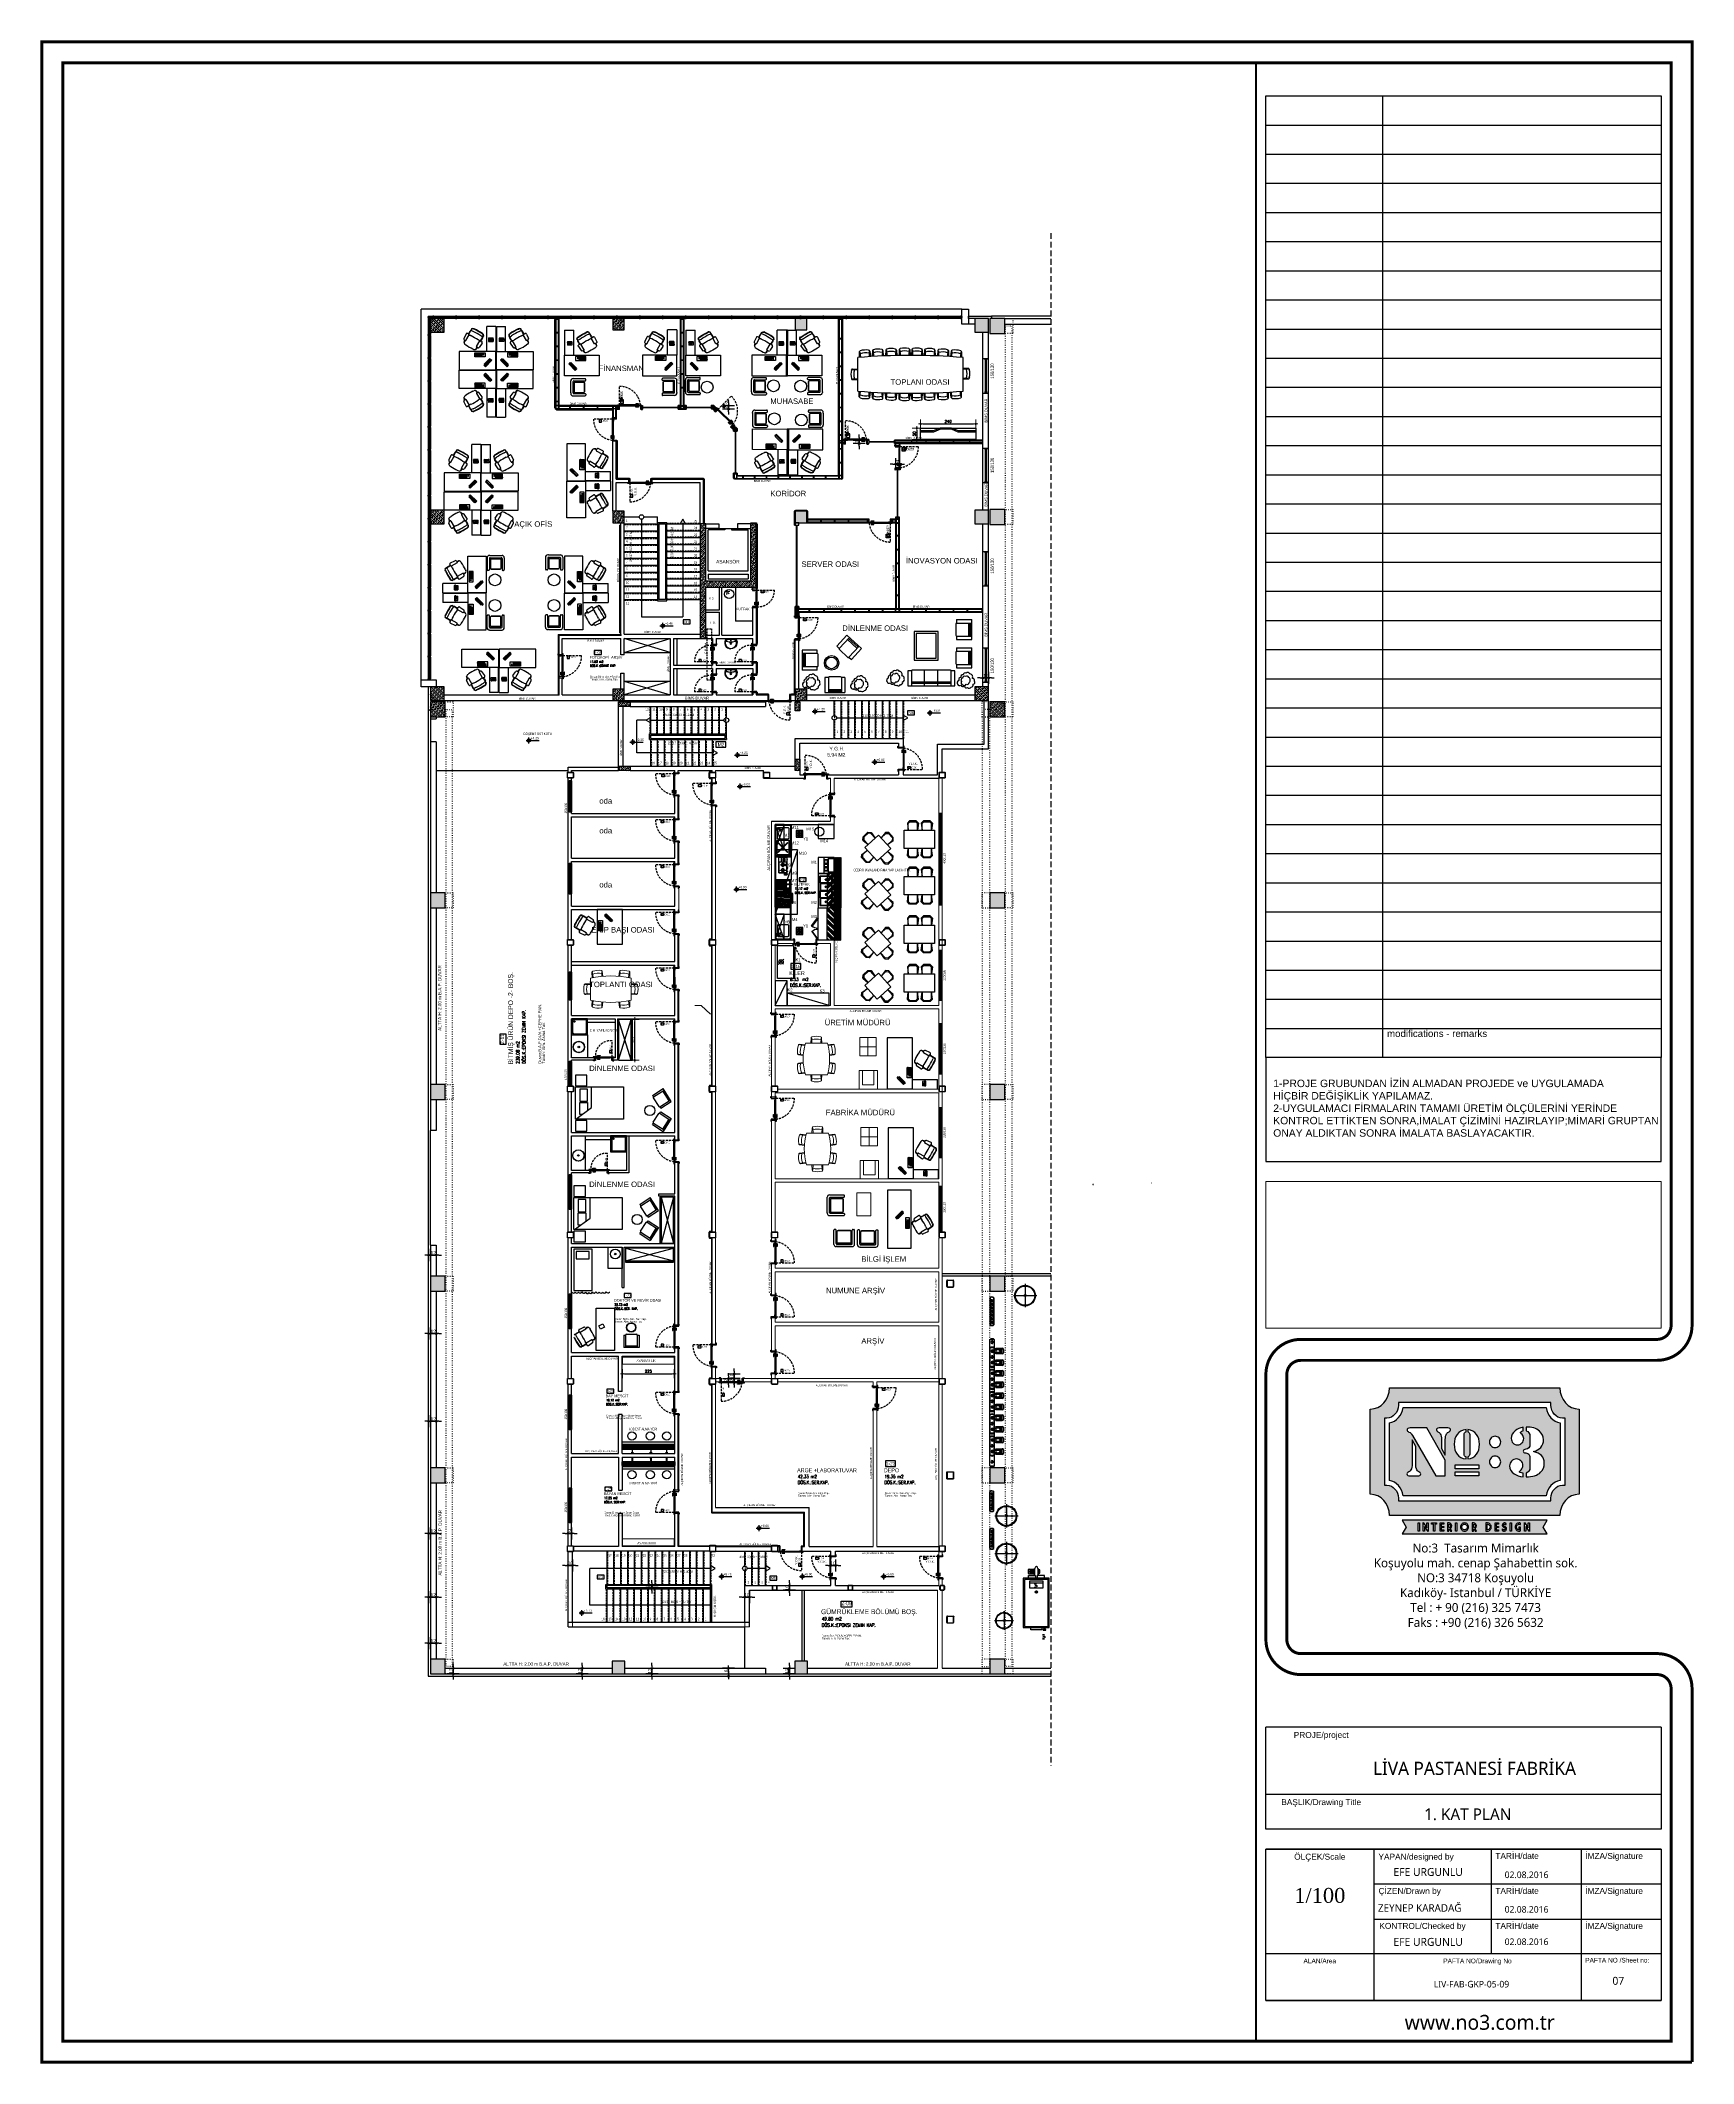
# Model space of a CAD drawing. Header units: centimetres. Extents: x 681015 to 688218, y 3995806 to 4004619.
import ezdxf
from ezdxf.enums import TextEntityAlignment as Align

# ---------------------------------------------------------------- set-up
doc = ezdxf.new("R2010")
doc.units = ezdxf.units.CM
doc.header["$LTSCALE"] = 100
doc.header["$MEASUREMENT"] = 0
doc.header["$PDMODE"] = 3
for name, pattern in [('DASHDOT', [1, 0.5, -0.25, 0, -0.25]), ('DASHED', [19.05, 12.7, -6.35]), ('DOT4', [0.0775, 0.015, -0.0625]), ('DUZ', [500, 500]), ('HIDDEN', [0.375, 0.25, -0.125]), ('HIDDEN2', [0.1875, 0.125, -0.0625]), ('XKITLINE00', [0])]:
    doc.linetypes.add(name, pattern=pattern)
doc.layers.get('0').update_dxf_attribs({"linetype": 'DUZ'})
doc.layers.add('0 rölöve', color=7, linetype='Continuous', true_color=0xf1380e)
doc.layers.add('A-VİTRİFİYE', color=7, linetype='Continuous', true_color=0xc18244)
for name, color, linetype in [('A-PROFİL', 3, 'Continuous'), ('A-TEFRİŞ 2', 35, 'Continuous'), ('AGAC', 84, 'Continuous'), ('ALM', 113, 'Continuous'), ('B-H', 34, 'Continuous'), ('BA', 6, 'Continuous'), ('CAM-PER', 8, 'Continuous'), ('CAM1234', 3, 'Continuous'), ('CIHAZ', 2, 'Continuous'), ('DIM-IC', 10, 'Continuous'), ('DOL', 31, 'Continuous'), ('DUV', 4, 'Continuous'), ('GOR1', 9, 'Continuous'), ('IZ1', 8, 'HIDDEN2'), ('kapi', 2, 'Continuous'), ('KOT', 30, 'Continuous'), ('MER', 71, 'Continuous'), ('NOTASYON', 7, 'Continuous'), ('P_M', 43, 'ByLayer'), ('PROMEK_13_EMIS KANALI', 150, 'Continuous'), ('PROMEK_26_EKIPMAN RENGI-1', 4, 'Continuous'), ('PROMEK_28_EKIPMAN RENGI-3', 13, 'Continuous'), ('PROMEK_29_EKIPMAN RENGI-4', 14, 'Continuous'), ('PROMEK_30_EKIPMAN RENGI-5', 60, 'Continuous'), ('PROMEK_31_EKIPMAN RENGI-6', 61, 'Continuous'), ('PROMEK_32_EKIPMAN RENGI-7', 62, 'Continuous'), ('PROMEK_34_EKIPMAN RENGI-9', 240, 'Continuous'), ('PROMEK_35_EKIPMAN RENGI-10', 244, 'Continuous'), ('S2000-002 Çizgi', 7, 'Continuous'), ('TARAMA', 54, 'Continuous'), ('TEFRIS', 10, 'Continuous'), ('TEFRİŞ', 35, 'Continuous'), ('TEXT', 7, 'Continuous'), ('TEXT-DÖŞ-KAPLAMA', 30, 'Continuous'), ('TEXT-M2', 8, 'Continuous'), ('TEXT-ODA-NO', 3, 'Continuous'), ('YAZI', 7, 'Continuous'), ('YAZI - MALZEMELER', 30, 'Continuous'), ('YZ1', 7, 'Continuous')]:
    doc.layers.add(name, color=color, linetype=linetype)
for name, color, linetype, lineweight in [('CAM', 151, 'Continuous', 15), ('DOGALGAZ', 130, 'Continuous', 0), ('no3_ahsap gorunus on ince', 34, 'Continuous', 13), ('no3_ahsap kesit on', 40, 'Continuous', 20), ('no3_alçıpan kesit', 14, 'Continuous', 20), ('no3_kutu profil gorunus', 8, 'Continuous', 0), ('no3_kutuprofil kesit', 74, 'Continuous', 18), ('no3_lejand', 255, 'Continuous', 13), ('no3_mobilya aydınlatma', 50, 'Continuous', 13), ('no3_yazı tefriş', 152, 'Continuous', 0), ('PANEL', 21, 'Continuous', 30), ('t_tarama', 253, 'Continuous', 13), ('t_yazı', 146, 'Continuous', 25), ('tefriş', 8, 'Continuous', 18)]:
    doc.layers.add(name, color=color, linetype=linetype, lineweight=lineweight)
doc.styles.add('4', font='romansta.shx', dxfattribs={"height": 12})
doc.styles.add('ARIAL', font='arial.ttf')
doc.styles.add('ARIALT', font='arial.ttf', dxfattribs={"height": 10})
doc.styles.add('ARIEL25S', font='arial.ttf', dxfattribs={"width": 0.9, "height": 75})
doc.styles.add('AT-ARIAL', font='arial.ttf')
doc.styles.add('BAS', font='arial.ttf', dxfattribs={"height": 100})
doc.styles.add('HELVI', font='arial.ttf', dxfattribs={"width": 0.9})
doc.styles.add('no3 1  50', font='georgia.ttf', dxfattribs={"height": 14})
doc.styles.add('OL', font='arial.ttf', dxfattribs={"width": 0.8, "height": 15})
doc.styles.add('ROMANS', font='ROMANS.shx', dxfattribs={"width": 0.9})
doc.styles.add('SIMPLEX', font='turkce.shx', dxfattribs={"width": 0.65, "height": 10})
doc.styles.get("Standard").update_dxf_attribs({"font": 'arial.ttf'})
doc.styles.add('TAKSİM', font='GOTHIC.TTF', dxfattribs={"height": 20})
doc.styles.add('TR', font='arial.ttf')
doc.dimstyles.new('ahmet 50', dxfattribs={"dimtxt": 25, "dimasz": 12, "dimexe": 0.18, "dimexo": 0.06, "dimgap": 2, "dimtad": 1, "dimdec": 0, "dimlfac": 0.5, "dimrnd": 1, "dimzin": 9, "dimdsep": 46, "dimtxsty": 'OL', "dimblk": 'DIMDOT2', "dimcen": 0.09, "dimse1": 1, "dimse2": 1, "dimclrd": 256, "dimclre": 256, "dimadec": 0, "dimazin": 0, "dimtfac": 1, "dimtdec": 0, "dimtix": 1, "dimtmove": 2, "dimatfit": 3, "dimldrblk": 'DIMDOT2', "dimfxl": 1, "dimtolj": 1, "dimarcsym": 0})
doc.dimstyles.new('bul etut', dxfattribs={"dimtxt": 8, "dimasz": 9, "dimexe": 0.05, "dimexo": 0.15, "dimgap": 5, "dimtad": 1, "dimdec": 0, "dimzin": 13, "dimdsep": 46, "dimtxsty": '4', "dimblk1": 'DIMDOT2', "dimblk2": 'DIMDOT2', "dimsah": 1, "dimcen": -25, "dimse1": 1, "dimse2": 1, "dimclrd": 256, "dimclrt": 256, "dimadec": 0, "dimazin": 0, "dimtfac": 1, "dimtdec": 0, "dimtix": 1, "dimtmove": 1, "dimatfit": 3, "dimldrblk": 'DIMDOT2', "dimfxl": 1, "dimtolj": 1, "dimtzin": 0, "dimarcsym": 0})
pattern_1 = [(45, (525.103, -43129.298), (-8.838834765, 8.838834765), []), (45, (533.941, -43129.298), (-8.838834765, 8.838834765), [6.25, -3.125])]
pattern_2 = [(45, (34978.611, -43753.245), (-8.838834765, 8.838834765), []), (45, (34987.45, -43753.245), (-8.838834765, 8.838834765), [6.25, -3.125])]

# ---------------------------------------------------------------- blocks, each defined once
blk = doc.blocks.new('İSİM-DÖŞ')
at = {"style": 'HELVI', "width": 0.9}
for p in [(-2.1, -36), (-2.1, -65.2)]:
    blk.add_attdef('ODA', text='', height=21.8, dxfattribs=at).set_placement(p, align=Align.BOTTOM_LEFT)
at = {"layer": 'TEXT-DÖŞ-KAPLAMA', "style": 'ROMANS', "width": 0.8}
blk.add_attdef('DÖS', text='', height=16.3, dxfattribs=at).set_placement((0.6, -109.9), align=Align.BOTTOM_LEFT)
at = {"layer": 'TEXT-M2', "style": 'ROMANS', "width": 0.8}
blk.add_attdef('M2', text='', height=16.3, dxfattribs=at).set_placement((0.6, -87.1), align=Align.BOTTOM_LEFT)
blk = doc.blocks.new('NOT-1')
at = {"layer": 'NOTASYON'}
blk.add_lwpolyline([(15.7, 13.8), (15.7, 0), (0, 0), (0, 13.8)], close=True, dxfattribs=at)
at = {"layer": 'NOTASYON', "style": 'SIMPLEX', "width": 0.55}
for tag, p in [('ISIM', (1.8, -1.4)), ('BOYUT', (17.7, -1.4))]:
    blk.add_attdef(tag, text='', height=10, dxfattribs=at).set_placement(p, align=Align.BOTTOM_LEFT)
blk = doc.blocks.new('K')
at = {"layer": 'KOT'}
for p, q in [((-9.5, 0), (33.8, 0)), ((-5.4, -1), (-5.4, 0)), ((-5.1, -1.9), (-5.1, 0)), ((-4.9, -2.5), (-4.9, 0)), ((-4.7, -2.9), (-4.7, 0)), ((-4.4, -3.3), (-4.4, 0)), ((-4.2, -3.6), (-4.2, 0)), ((-3.9, -3.8), (-3.9, 0)), ((-3.7, -4.1), (-3.7, 0)), ((-3.4, -4.3), (-3.4, 0)), ((-3.2, -4.5), (-3.2, 0)), ((-2.9, -4.6), (-2.9, 0)), ((-2.7, -4.8), (-2.7, 0)), ((-2.5, -4.9), (-2.5, 0)), ((-2.2, -5), (-2.2, 0)), ((-2, -5.1), (-2, 0)), ((-1.7, -5.2), (-1.7, 0)), ((-1.5, -5.3), (-1.5, 0)), ((-1.2, -5.3), (-1.2, 0)), ((-1, -5.4), (-1, 0)), ((-0.7, -5.4), (-0.7, 0)), ((0, -9.5), (0, 9.5)), ((0.2, 5.5), (0.2, 0.7)), ((0.5, 5.5), (0.5, 0.5)), ((0.7, 5.4), (0.7, 0)), ((1, 5.4), (1, 0)), ((1.2, 5.3), (1.2, 0)), ((1.5, 5.3), (1.5, 0)), ((1.7, 5.2), (1.7, 0)), ((2, 5.1), (2, 0)), ((2.2, 5), (2.2, 0)), ((2.5, 4.9), (2.5, 0)), ((2.7, 4.8), (2.7, 0)), ((2.9, 4.6), (2.9, 0)), ((3.2, 4.5), (3.2, 0)), ((3.4, 4.3), (3.4, 0)), ((3.7, 4.1), (3.7, 0)), ((3.9, 3.8), (3.9, 0)), ((4.2, 3.6), (4.2, 0)), ((4.4, 3.3), (4.4, 0)), ((4.7, 2.9), (4.7, 0)), ((4.9, 2.5), (4.9, 0)), ((5.1, 1.9), (5.1, 0)), ((5.4, 1), (5.4, 0)), ((-0.5, -5.5), (-0.5, -0.5)), ((-0.2, -5.5), (-0.2, -0.7))]:
    blk.add_line(p, q, dxfattribs=at)
for radius in [5.49, 0.7]:
    blk.add_circle((0, 0), radius, dxfattribs=at)
blk = doc.blocks.new('VİTRA 6197')
at = {"linetype": 'ByBlock'}
for p, q in [((-210, 0), (210, 0)), ((176, -3), (-176, -3)), ((-161, -19), (161, -19))]:
    blk.add_line(p, q, dxfattribs=at)
for points in [[(-210, 0, 0.631092), (0, -440, 0.648232)], [(210, 0, -0.631092), (0, -440, -0.648232)]]:
    blk.add_lwpolyline(points, format="xyb", dxfattribs=at)
for centre, radius, start, end in [((3, -169), 253, 141.55336, 269.22824), ((0, -174), 232, 140.88779, 170.36541), ((-164, -266), 146, 77.93703, 116.13809), ((-176, -28), 24.3, 90, 138.96486), ((-161, -43), 24.2, 90, 140.88779), ((0, 641), 776, 260.05221, 270), ((0, -200), 39, 90, 270), ((0, -200), 25, 90, 270), ((0, -70), 19, 90, 270), ((-3, -169), 253, 270.77176, 38.44664), ((0, -70), 19, 270, 90), ((0, 641), 776, 270, 279.94779), ((0, -200), 39, 270, 90), ((0, -200), 25, 270, 90), ((164, -266), 146, 63.86191, 102.06297), ((161, -43), 24.3, 39.11221, 90), ((176, -28), 24.3, 41.03514, 90), ((0, -174), 232, 9.63459, 39.11221)]:
    blk.add_arc(centre, radius, start, end, dxfattribs=at)
blk = doc.blocks.new('DIMDOT2')
blk.add_line((-1, 0), (1, 0))
at = {"color": 0, "linetype": 'ByBlock'}
blk.add_line((0, -2.1875), (0, 2.1875), dxfattribs=at)
for radius in [0.3038, 0.1511]:
    blk.add_circle((0, 0), radius)
blk = doc.blocks.new('*D4810')
at = {"layer": 'DEFPOINTS', "color": 0, "transparency": 16777216}
for p in [(683679.6, 3997502.7), (683715.4, 3997527.7), (683715.4, 3997502.7)]:
    blk.add_point(p, dxfattribs=at)
at = {"layer": 'DIM-IC', "lineweight": -2, "transparency": 16777216}
for p, q in [((683679.6, 3997539.7), (683679.6, 3997551.7)), ((683679.6, 3997527.7), (683679.6, 3997502.7)), ((683679.6, 3997490.7), (683679.6, 3997478.7))]:
    blk.add_line(p, q, dxfattribs=at)
at = {"layer": 'DIM-IC', "lineweight": -2, "transparency": 16777216, "xscale": 12, "yscale": 12, "zscale": 12}
for p, rotation in [((683679.6, 3997527.7), 270), ((683679.6, 3997502.7), 90)]:
    blk.add_blockref('DIMDOT2', p, dxfattribs=dict(at, rotation=rotation))
at = {"layer": 'DIM-IC', "color": 0, "transparency": 16777216, "insert": (683670.1, 3997515.2), "char_height": 15, "attachment_point": 5, "rotation": 90, "style": 'OL'}
blk.add_mtext('\\A1;12', dxfattribs=at)
blk = doc.blocks.new('*D4811')
at = {"layer": 'DEFPOINTS', "color": 0, "transparency": 16777216}
for p in [(683985.1, 3997527.7), (683991.8, 3997492.7), (684012.7, 3997492.7)]:
    blk.add_point(p, dxfattribs=at)
at = {"layer": 'DIM-IC', "lineweight": -2, "transparency": 16777216}
blk.add_line((684012.7, 3997515.7), (684012.7, 3997504.7), dxfattribs=at)
at = {"layer": 'DIM-IC', "lineweight": -2, "transparency": 16777216, "xscale": 12, "yscale": 12, "zscale": 12}
for p, rotation in [((684012.7, 3997527.7), 90), ((684012.7, 3997492.7), 270)]:
    blk.add_blockref('DIMDOT2', p, dxfattribs=dict(at, rotation=rotation))
at = {"layer": 'DIM-IC', "color": 0, "transparency": 16777216, "insert": (684003.1, 3997510.2), "char_height": 15, "attachment_point": 5, "rotation": 90, "style": 'OL'}
blk.add_mtext('\\A1;18', dxfattribs=at)
blk = doc.blocks.new('*D4812')
at = {"layer": 'DEFPOINTS', "color": 0, "transparency": 16777216}
for p in [(684278.1, 3997867.7), (684329.8, 3997887.7), (684329.8, 3997867.7)]:
    blk.add_point(p, dxfattribs=at)
at = {"layer": 'DIM-IC', "lineweight": -2, "transparency": 16777216}
for p, q in [((684278.1, 3997899.7), (684278.1, 3997911.7)), ((684278.1, 3997887.7), (684278.1, 3997867.7)), ((684278.1, 3997855.7), (684278.1, 3997843.7))]:
    blk.add_line(p, q, dxfattribs=at)
at = {"layer": 'DIM-IC', "lineweight": -2, "transparency": 16777216, "xscale": 12, "yscale": 12, "zscale": 12}
for p, rotation in [((684278.1, 3997887.7), 270), ((684278.1, 3997867.7), 90)]:
    blk.add_blockref('DIMDOT2', p, dxfattribs=dict(at, rotation=rotation))
at = {"layer": 'DIM-IC', "color": 0, "transparency": 16777216, "insert": (684268.4, 3997877.7), "char_height": 15, "attachment_point": 5, "rotation": 90, "style": 'OL'}
blk.add_mtext('\\A1;10', dxfattribs=at)
blk = doc.blocks.new('*D4813')
at = {"layer": 'DEFPOINTS', "color": 0, "transparency": 16777216}
for p in [(683314, 3998092), (683329, 3998115.1), (683329, 3998092)]:
    blk.add_point(p, dxfattribs=at)
at = {"layer": 'DIM-IC', "lineweight": -2, "transparency": 16777216}
for p, q in [((683302, 3998115.1), (683290, 3998115.1)), ((683314, 3998115.1), (683329, 3998115.1)), ((683341, 3998115.1), (683353, 3998115.1))]:
    blk.add_line(p, q, dxfattribs=at)
at = {"layer": 'DIM-IC', "lineweight": -2, "transparency": 16777216, "xscale": 12, "yscale": 12, "zscale": 12}
blk.add_blockref('DIMDOT2', (683314, 3998115.1), dxfattribs=at)
at = {"layer": 'DIM-IC', "lineweight": -2, "transparency": 16777216, "xscale": 12, "yscale": 12, "zscale": 12, "rotation": 180}
blk.add_blockref('DIMDOT2', (683329, 3998115.1), dxfattribs=at)
at = {"layer": 'DIM-IC', "color": 0, "transparency": 16777216, "insert": (683321.5, 3998124.6), "char_height": 15, "attachment_point": 5, "style": 'OL'}
blk.add_mtext('\\A1;7', dxfattribs=at)
blk = doc.blocks.new('*D4814')
at = {"layer": 'DEFPOINTS', "color": 0, "transparency": 16777216}
for p in [(683314, 3997975.3), (683334, 3997975.3), (683334, 3997975.3)]:
    blk.add_point(p, dxfattribs=at)
at = {"layer": 'DIM-IC', "lineweight": -2, "transparency": 16777216}
for p, q in [((683302, 3997975.3), (683290, 3997975.3)), ((683314, 3997975.3), (683334, 3997975.3)), ((683346, 3997975.3), (683358, 3997975.3))]:
    blk.add_line(p, q, dxfattribs=at)
at = {"layer": 'DIM-IC', "lineweight": -2, "transparency": 16777216, "xscale": 12, "yscale": 12, "zscale": 12}
blk.add_blockref('DIMDOT2', (683314, 3997975.3), dxfattribs=at)
at = {"layer": 'DIM-IC', "lineweight": -2, "transparency": 16777216, "xscale": 12, "yscale": 12, "zscale": 12, "rotation": 180}
blk.add_blockref('DIMDOT2', (683334, 3997975.3), dxfattribs=at)
at = {"layer": 'DIM-IC', "color": 0, "transparency": 16777216, "insert": (683324, 3997985), "char_height": 15, "attachment_point": 5, "style": 'OL'}
blk.add_mtext('\\A1;10', dxfattribs=at)
blk = doc.blocks.new('KELEBEK VANA_SISTEM_YUKSEL')
at = {"layer": 'PROMEK_34_EKIPMAN RENGI-9'}
for p, q in [((-26, -13), (-26, 13)), ((-21, -13), (-21, 13)), ((-3, 8), (3, -8)), ((16, 21), (0, 21)), ((0, 0), (0, 21)), ((21, -13), (21, 13)), ((26, -13), (26, 13))]:
    blk.add_line(p, q, dxfattribs=at)
blk.add_trace([(-3, 8), (3, 8), (-3, -8), (3, -8)], dxfattribs=at)
blk = doc.blocks.new('KAZAN (PLAN-1)')
at = {"layer": 'PROMEK_26_EKIPMAN RENGI-1'}
for p, q in [((310, 111), (-120, 111)), ((-120, 111), (-120, -114)), ((310, -114), (310, 111)), ((-120, -114), (310, -114))]:
    blk.add_line(p, q, dxfattribs=at)
at = {"layer": 'PROMEK_28_EKIPMAN RENGI-3'}
for p, q in [((300, 102), (-109, 102)), ((-109, 102), (-109, -105)), ((300, -105), (300, 102)), ((-109, -105), (300, -105))]:
    blk.add_line(p, q, dxfattribs=at)
at = {"layer": 'PROMEK_29_EKIPMAN RENGI-4'}
for radius in [10.5, 7, 5]:
    blk.add_circle((0, 0), radius, dxfattribs=at)
at = {"layer": 'PROMEK_30_EKIPMAN RENGI-5'}
for p, q in [((-120, 70), (-143, 70)), ((-143, 70), (-143, 8)), ((-143, 8), (-120, 8)), ((-96, -57), (-96, 57)), ((-96, 57), (-33, 57)), ((-76, 57), (-76, -57)), ((-33, 57), (-33, -57)), ((327, 76), (310, 76)), ((310, 64), (327, 64)), ((330, 50), (310, 50)), ((334, 81), (327, 81)), ((327, 81), (327, 60)), ((327, 64), (327, 76)), ((327, 60), (334, 60)), ((330, 50), (330, -50)), ((334, 60), (334, 81)), ((-143, -8), (-120, -8)), ((-143, -70), (-143, -8)), ((-120, -70), (-143, -70)), ((-33, -57), (-96, -57)), ((330, -50), (310, -50))]:
    blk.add_line(p, q, dxfattribs=at)
at = {"layer": 'PROMEK_32_EKIPMAN RENGI-7'}
for p, q in [((-120, 8), (-120, 70)), ((-120, -8), (-120, -70))]:
    blk.add_line(p, q, dxfattribs=at)
at = {"layer": 'PROMEK_34_EKIPMAN RENGI-9'}
for p, q in [((-205, 13), (-143, 13)), ((-198, 14), (-198, 19)), ((-197, 20), (-157, 20)), ((-163, 30), (-192, 30)), ((-192, 30), (-192, 20)), ((-163, 20), (-163, 30)), ((-156, 19), (-156, 14)), ((-143, -13), (-205, -13)), ((-198, -14), (-198, -18)), ((-198, -64), (-198, -27)), ((-198, -58), (-156, -58)), ((-197, -19), (-157, -19)), ((-195, -25), (-158, -25)), ((-194, -56), (-194, -27)), ((-159, -68), (-194, -68)), ((-193, -25), (-193, -19)), ((-191, -58), (-191, -25)), ((-186, -56), (-186, -27)), ((-177, -70), (-177, -16)), ((-167, -56), (-167, -27)), ((-163, -58), (-163, -25)), ((-161, -25), (-161, -19)), ((-160, -56), (-160, -27)), ((-156, -18), (-156, -14)), ((-156, -26), (-156, -65))]:
    blk.add_line(p, q, dxfattribs=at)
for centre, major_axis, start_param, end_param in [((-205, 0), (16.4, 0), 1.571205, 4.71269), ((-197, 19), (1.25, 0), 1.570796, 3.345303), ((-157, 19), (1.25, 0), -0.20371, 1.570796), ((-197, -18), (1.25, 0), 2.937882, 4.712389), ((-196, -27), (2.36, 0), 1.494656, 3.141593), ((-194, -65), (3.84, 0), 3.012201, 4.712389), ((-160, -65), (3.84, 0), -1.570796, 0.129391), ((-158, -27), (2.36, 0), 0, 1.646937), ((-157, -18), (1.25, 0), -1.570796, 0.20371)]:
    blk.add_ellipse(centre, major_axis=major_axis, ratio=0.820513, start_param=start_param, end_param=end_param, dxfattribs=at)
at = {"layer": 'PROMEK_35_EKIPMAN RENGI-10', "lineweight": 5}
for centre in [(-9, 0), (-6, 6), (0, 9), (6, 6), (9, 0), (-6, -6), (0, -9), (6, -6)]:
    blk.add_circle(centre, 1, dxfattribs=at)
blk = doc.blocks.new('Kollektor')
at = {"layer": 'PROMEK_31_EKIPMAN RENGI-6', "lineweight": -3}
for p, q in [((-1699.4, -2114.9), (-1699.4, -2112.5)), ((-1581.7, -2115), (-1699.4, -2114.9)), ((-1581.8, -2096.9), (-1699.3, -2096.9)), ((-1699.3, -2096.9), (-1699.3, -2099.3)), ((-1582.5, -2098.5), (-1698.6, -2098.5)), ((-1582.5, -2113.4), (-1698.6, -2113.4)), ((-1581.8, -2096.9), (-1581.8, -2099.3)), ((-1581.7, -2115), (-1581.7, -2112.6))]:
    blk.add_line(p, q, dxfattribs=at)
at = {"layer": 'PROMEK_31_EKIPMAN RENGI-6', "linetype": 'Continuous', "lineweight": -3}
for p, q in [((-1685.1, -2101.2), (-1693.3, -2101.2)), ((-1669.5, -2101.2), (-1677.7, -2101.2)), ((-1654, -2101.2), (-1662.1, -2101.2)), ((-1638.4, -2101.2), (-1646.5, -2101.2)), ((-1622.8, -2101.2), (-1630.9, -2101.2)), ((-1607.2, -2101.2), (-1615.4, -2101.2)), ((-1591.6, -2101.2), (-1599.8, -2101.2))]:
    blk.add_line(p, q, dxfattribs=at)
for centre in [(-1689, -2105.9), (-1673.5, -2105.9), (-1657.9, -2105.9), (-1642.3, -2105.9), (-1626.7, -2105.9), (-1611.1, -2105.9), (-1595.5, -2105.9)]:
    blk.add_circle(centre, 0.589, dxfattribs=at)
at = {"layer": 'PROMEK_31_EKIPMAN RENGI-6', "lineweight": -3}
for centre, radius, start, end in [((-1690.9, -2106), 12.3, 132.93714, 226.61288), ((-1690.9, -2106), 10.7, 136.00258, 223.78922), ((-1590.2, -2106), 10.7, 316.21078, 43.99742), ((-1590.2, -2106), 12.3, 313.31508, 47.09514)]:
    blk.add_arc(centre, radius, start, end, dxfattribs=at)
at = {"layer": 'PROMEK_31_EKIPMAN RENGI-6', "linetype": 'Continuous', "lineweight": -3}
for centre in [(-1689, -2105.9), (-1673.5, -2105.9), (-1657.9, -2105.9), (-1642.3, -2105.9), (-1626.7, -2105.9), (-1611.1, -2105.9), (-1595.5, -2105.9)]:
    blk.add_arc(centre, 4.92, 151.93923, 28.19114, dxfattribs=at)
blk = doc.blocks.new('pompa')
at = {"layer": 'PROMEK_31_EKIPMAN RENGI-6', "lineweight": -3}
for p, q in [((-2438.7, -2246.8), (-2988.4, -2246.8)), ((-2988.4, -2246.8), (-2988.4, -2266.8)), ((-2438.7, -2266.8), (-2988.4, -2266.8)), ((-2872, -2248.6), (-2952.7, -2248.6)), ((-2952.7, -2248.6), (-2952.7, -2265.1)), ((-2872, -2265.1), (-2952.7, -2265.1)), ((-2872, -2248.6), (-2872, -2265.1)), ((-2775.1, -2248.6), (-2855.8, -2248.6)), ((-2855.8, -2248.6), (-2855.8, -2265.1)), ((-2775.1, -2265.1), (-2855.8, -2265.1)), ((-2775.1, -2248.6), (-2775.1, -2265.1)), ((-2678.3, -2248.6), (-2759, -2248.6)), ((-2759, -2248.6), (-2759, -2265.1)), ((-2678.3, -2265.1), (-2759, -2265.1)), ((-2678.3, -2248.6), (-2678.3, -2265.1)), ((-2581.4, -2248.6), (-2662.1, -2248.6)), ((-2662.1, -2248.6), (-2662.1, -2265.1)), ((-2581.4, -2265.1), (-2662.1, -2265.1)), ((-2581.4, -2248.6), (-2581.4, -2265.1)), ((-2484.6, -2248.6), (-2565.3, -2248.6)), ((-2565.3, -2248.6), (-2565.3, -2265.1)), ((-2484.6, -2265.1), (-2565.3, -2265.1)), ((-2484.6, -2248.6), (-2484.6, -2265.1)), ((-2438.7, -2266.8), (-2438.7, -2246.8))]:
    blk.add_line(p, q, dxfattribs=at)
at = {"layer": 'PROMEK_31_EKIPMAN RENGI-6', "linetype": 'Continuous', "lineweight": -3}
for p, q in [((-2972.7, -2251.6), (-2981.7, -2251.6)), ((-2909, -2251.6), (-2918, -2251.6)), ((-2812.1, -2251.6), (-2821.2, -2251.6)), ((-2715.3, -2251.6), (-2724.3, -2251.6)), ((-2618.4, -2251.6), (-2627.5, -2251.6)), ((-2521.6, -2251.6), (-2530.6, -2251.6)), ((-2452, -2251.6), (-2461, -2251.6))]:
    blk.add_line(p, q, dxfattribs=at)
for centre in [(-2977, -2256.7), (-2913.3, -2256.7), (-2816.5, -2256.7), (-2719.6, -2256.7), (-2622.8, -2256.7), (-2525.9, -2256.7), (-2456.3, -2256.7)]:
    blk.add_circle(centre, 0.655, dxfattribs=at)
at = {"layer": 'PROMEK_31_EKIPMAN RENGI-6', "lineweight": -3}
for centre, radius, start, end in [((-2979.2, -2256.8), 13.6, 132.78602, 227.2071), ((-2944.1, -2256.8), 11.9, 136.06149, 223.93851), ((-2880.5, -2256.8), 11.9, 316.06155, 43.93845), ((-2847.2, -2256.8), 11.9, 136.06149, 223.93851), ((-2783.7, -2256.8), 11.9, 316.06155, 43.93845), ((-2750.4, -2256.8), 11.9, 136.06149, 223.93851), ((-2686.8, -2256.8), 11.9, 316.06155, 43.93845), ((-2653.5, -2256.8), 11.9, 136.06149, 223.93851), ((-2590, -2256.8), 11.9, 316.06155, 43.93845), ((-2556.7, -2256.8), 11.9, 136.06149, 223.93851), ((-2493.1, -2256.8), 11.9, 316.06155, 43.93845), ((-2448, -2256.8), 13.6, 312.74576, 47.38462)]:
    blk.add_arc(centre, radius, start, end, dxfattribs=at)
at = {"layer": 'PROMEK_31_EKIPMAN RENGI-6', "linetype": 'Continuous', "lineweight": -3}
for centre in [(-2977, -2256.7), (-2913.3, -2256.7), (-2816.5, -2256.7), (-2719.6, -2256.7), (-2622.8, -2256.7), (-2525.9, -2256.7), (-2456.3, -2256.7)]:
    blk.add_arc(centre, 5.47, 151.93923, 28.19114, dxfattribs=at)
at = {"layer": 'PROMEK_34_EKIPMAN RENGI-9'}
for p, q in [((-2951.1, -2240.7), (-2951.1, -2212.8)), ((-2951.1, -2214.3), (-2926.4, -2214.3)), ((-2947.3, -2240.7), (-2951.1, -2240.7)), ((-2949.2, -2240.7), (-2949.2, -2214.3)), ((-2947.5, -2232.2), (-2947.5, -2228.9)), ((-2947.5, -2228.9), (-2945.1, -2228.9)), ((-2945.1, -2232.2), (-2947.5, -2232.2)), ((-2947.5, -2237.6), (-2947.5, -2234.3)), ((-2947.5, -2234.3), (-2945.1, -2234.3)), ((-2945.1, -2237.6), (-2947.5, -2237.6)), ((-2947.3, -2240.7), (-2930, -2240.7)), ((-2947.1, -2228.9), (-2947.1, -2214.3)), ((-2947.1, -2234.3), (-2947.1, -2232.2)), ((-2947.1, -2240.7), (-2947.1, -2237.6)), ((-2946.2, -2207.9), (-2931.2, -2207.9)), ((-2945.1, -2223.4), (-2945.1, -2214.3)), ((-2945.1, -2240.7), (-2945.1, -2223.4)), ((-2945.1, -2223.4), (-2932.1, -2223.4)), ((-2944.2, -2255.6), (-2944.2, -2240.7)), ((-2943.6, -2224.6), (-2942.3, -2225.8)), ((-2943.6, -2237.9), (-2942.3, -2239.1)), ((-2943, -2223.4), (-2943, -2214.3)), ((-2940.5, -2223.4), (-2940.5, -2214.3)), ((-2938.4, -2223.4), (-2938.4, -2214.3)), ((-2935.9, -2223.4), (-2935.9, -2214.3)), ((-2933.8, -2224.6), (-2935.1, -2225.8)), ((-2933.8, -2237.9), (-2935.1, -2239.1)), ((-2933.3, -2223.4), (-2933.3, -2214.3)), ((-2933.2, -2240.7), (-2933.2, -2255.6)), ((-2932.1, -2223.4), (-2932.1, -2240.7)), ((-2931.3, -2240.7), (-2931.3, -2214.3)), ((-2926.3, -2240.7), (-2930.1, -2240.7)), ((-2929.2, -2240.7), (-2929.2, -2214.3)), ((-2927.6, -2240.7), (-2927.6, -2214.3)), ((-2926.3, -2212.8), (-2926.3, -2240.7)), ((-2901.1, -2240.7), (-2901.1, -2212.8)), ((-2901.1, -2214.3), (-2876.4, -2214.3)), ((-2897.3, -2240.7), (-2901.1, -2240.7)), ((-2899.2, -2240.7), (-2899.2, -2214.3)), ((-2897.5, -2232.2), (-2897.5, -2228.9)), ((-2897.5, -2228.9), (-2895.1, -2228.9)), ((-2895.1, -2232.2), (-2897.5, -2232.2)), ((-2897.5, -2237.6), (-2897.5, -2234.3)), ((-2897.5, -2234.3), (-2895.1, -2234.3)), ((-2895.1, -2237.6), (-2897.5, -2237.6)), ((-2897.3, -2240.7), (-2880, -2240.7)), ((-2897.1, -2228.9), (-2897.1, -2214.3)), ((-2897.1, -2234.3), (-2897.1, -2232.2)), ((-2897.1, -2240.7), (-2897.1, -2237.6)), ((-2896.2, -2207.9), (-2881.2, -2207.9)), ((-2895.1, -2223.4), (-2895.1, -2214.3)), ((-2895.1, -2240.7), (-2895.1, -2223.4)), ((-2895.1, -2223.4), (-2882.1, -2223.4)), ((-2894.2, -2255.6), (-2894.2, -2240.7)), ((-2893.6, -2224.6), (-2892.3, -2225.8)), ((-2893.6, -2237.9), (-2892.3, -2239.1)), ((-2893, -2223.4), (-2893, -2214.3)), ((-2890.5, -2223.4), (-2890.5, -2214.3)), ((-2888.4, -2223.4), (-2888.4, -2214.3)), ((-2885.9, -2223.4), (-2885.9, -2214.3)), ((-2883.8, -2224.6), (-2885.1, -2225.8)), ((-2883.8, -2237.9), (-2885.1, -2239.1)), ((-2883.3, -2223.4), (-2883.3, -2214.3)), ((-2883.2, -2240.7), (-2883.2, -2255.6)), ((-2882.1, -2223.4), (-2882.1, -2240.7)), ((-2881.3, -2240.7), (-2881.3, -2214.3)), ((-2876.3, -2240.7), (-2880.1, -2240.7)), ((-2879.2, -2240.7), (-2879.2, -2214.3)), ((-2877.6, -2240.7), (-2877.6, -2214.3)), ((-2876.3, -2212.8), (-2876.3, -2240.7)), ((-2854.3, -2240.7), (-2854.3, -2212.8)), ((-2854.2, -2214.3), (-2829.5, -2214.3)), ((-2850.4, -2240.7), (-2854.2, -2240.7)), ((-2852.3, -2240.7), (-2852.3, -2214.3)), ((-2850.6, -2232.2), (-2850.6, -2228.9)), ((-2850.6, -2228.9), (-2848.3, -2228.9)), ((-2848.3, -2232.2), (-2850.6, -2232.2)), ((-2850.6, -2237.6), (-2850.6, -2234.3)), ((-2850.6, -2234.3), (-2848.3, -2234.3)), ((-2848.3, -2237.6), (-2850.6, -2237.6)), ((-2850.5, -2240.7), (-2833.2, -2240.7)), ((-2850.3, -2228.9), (-2850.3, -2214.3)), ((-2850.3, -2234.3), (-2850.3, -2232.2)), ((-2850.3, -2240.7), (-2850.3, -2237.6)), ((-2849.4, -2207.9), (-2834.4, -2207.9)), ((-2848.3, -2240.7), (-2848.3, -2223.4)), ((-2848.3, -2223.4), (-2835.2, -2223.4)), ((-2848.2, -2223.4), (-2848.2, -2214.3)), ((-2847.4, -2255.6), (-2847.4, -2240.7)), ((-2846.8, -2224.6), (-2845.5, -2225.8)), ((-2846.8, -2237.9), (-2845.5, -2239.1)), ((-2846.2, -2223.4), (-2846.2, -2214.3)), ((-2843.6, -2223.4), (-2843.6, -2214.3)), ((-2841.6, -2223.4), (-2841.6, -2214.3)), ((-2839, -2223.4), (-2839, -2214.3)), ((-2836.9, -2224.6), (-2838.2, -2225.8)), ((-2836.9, -2237.9), (-2838.2, -2239.1)), ((-2836.5, -2223.4), (-2836.5, -2214.3)), ((-2836.4, -2240.7), (-2836.4, -2255.6)), ((-2835.2, -2223.4), (-2835.2, -2240.7)), ((-2834.4, -2240.7), (-2834.4, -2214.3)), ((-2829.5, -2240.7), (-2833.2, -2240.7)), ((-2832.4, -2240.7), (-2832.4, -2214.3)), ((-2830.8, -2240.7), (-2830.8, -2214.3)), ((-2829.5, -2212.8), (-2829.5, -2240.7)), ((-2804.3, -2240.7), (-2804.3, -2212.8)), ((-2804.2, -2214.3), (-2779.5, -2214.3)), ((-2800.4, -2240.7), (-2804.2, -2240.7)), ((-2802.3, -2240.7), (-2802.3, -2214.3)), ((-2800.6, -2232.2), (-2800.6, -2228.9)), ((-2800.6, -2228.9), (-2798.3, -2228.9)), ((-2798.3, -2232.2), (-2800.6, -2232.2)), ((-2800.6, -2237.6), (-2800.6, -2234.3)), ((-2800.6, -2234.3), (-2798.3, -2234.3)), ((-2798.3, -2237.6), (-2800.6, -2237.6)), ((-2800.5, -2240.7), (-2783.2, -2240.7)), ((-2800.3, -2228.9), (-2800.3, -2214.3)), ((-2800.3, -2234.3), (-2800.3, -2232.2)), ((-2800.3, -2240.7), (-2800.3, -2237.6)), ((-2799.4, -2207.9), (-2784.4, -2207.9)), ((-2798.3, -2240.7), (-2798.3, -2223.4)), ((-2798.3, -2223.4), (-2785.2, -2223.4)), ((-2798.2, -2223.4), (-2798.2, -2214.3)), ((-2797.4, -2255.6), (-2797.4, -2240.7)), ((-2796.8, -2224.6), (-2795.5, -2225.8)), ((-2796.8, -2237.9), (-2795.5, -2239.1)), ((-2796.2, -2223.4), (-2796.2, -2214.3)), ((-2793.6, -2223.4), (-2793.6, -2214.3)), ((-2791.6, -2223.4), (-2791.6, -2214.3)), ((-2789, -2223.4), (-2789, -2214.3)), ((-2786.9, -2224.6), (-2788.2, -2225.8)), ((-2786.9, -2237.9), (-2788.2, -2239.1)), ((-2786.5, -2223.4), (-2786.5, -2214.3)), ((-2786.4, -2240.7), (-2786.4, -2255.6)), ((-2785.2, -2223.4), (-2785.2, -2240.7)), ((-2784.4, -2240.7), (-2784.4, -2214.3)), ((-2779.5, -2240.7), (-2783.2, -2240.7)), ((-2782.4, -2240.7), (-2782.4, -2214.3)), ((-2780.8, -2240.7), (-2780.8, -2214.3)), ((-2779.5, -2212.8), (-2779.5, -2240.7)), ((-2757.4, -2240.7), (-2757.4, -2212.8)), ((-2757.4, -2214.3), (-2732.7, -2214.3)), ((-2753.6, -2240.7), (-2757.4, -2240.7)), ((-2755.5, -2240.7), (-2755.5, -2214.3)), ((-2753.8, -2232.2), (-2753.8, -2228.9)), ((-2753.8, -2228.9), (-2751.4, -2228.9)), ((-2751.4, -2232.2), (-2753.8, -2232.2)), ((-2753.8, -2237.6), (-2753.8, -2234.3)), ((-2753.8, -2234.3), (-2751.4, -2234.3)), ((-2751.4, -2237.6), (-2753.8, -2237.6)), ((-2753.6, -2240.7), (-2736.3, -2240.7)), ((-2753.4, -2228.9), (-2753.4, -2214.3)), ((-2753.4, -2234.3), (-2753.4, -2232.2)), ((-2753.4, -2240.7), (-2753.4, -2237.6)), ((-2752.5, -2207.9), (-2737.5, -2207.9)), ((-2751.4, -2223.4), (-2751.4, -2214.3)), ((-2751.4, -2240.7), (-2751.4, -2223.4)), ((-2751.4, -2223.4), (-2738.4, -2223.4)), ((-2750.5, -2255.6), (-2750.5, -2240.7)), ((-2749.9, -2224.6), (-2748.6, -2225.8)), ((-2749.9, -2237.9), (-2748.6, -2239.1)), ((-2749.3, -2223.4), (-2749.3, -2214.3)), ((-2746.8, -2223.4), (-2746.8, -2214.3)), ((-2744.7, -2223.4), (-2744.7, -2214.3)), ((-2742.2, -2223.4), (-2742.2, -2214.3)), ((-2740.1, -2224.6), (-2741.4, -2225.8)), ((-2740.1, -2237.9), (-2741.4, -2239.1)), ((-2739.6, -2223.4), (-2739.6, -2214.3)), ((-2739.5, -2240.7), (-2739.5, -2255.6)), ((-2738.4, -2223.4), (-2738.4, -2240.7)), ((-2737.6, -2240.7), (-2737.6, -2214.3)), ((-2732.6, -2240.7), (-2736.4, -2240.7)), ((-2735.5, -2240.7), (-2735.5, -2214.3)), ((-2733.9, -2240.7), (-2733.9, -2214.3)), ((-2732.6, -2212.8), (-2732.6, -2240.7)), ((-2707.4, -2240.7), (-2707.4, -2212.8)), ((-2707.4, -2214.3), (-2682.7, -2214.3)), ((-2703.6, -2240.7), (-2707.4, -2240.7)), ((-2705.5, -2240.7), (-2705.5, -2214.3)), ((-2703.8, -2232.2), (-2703.8, -2228.9)), ((-2703.8, -2228.9), (-2701.4, -2228.9)), ((-2701.4, -2232.2), (-2703.8, -2232.2)), ((-2703.8, -2237.6), (-2703.8, -2234.3)), ((-2703.8, -2234.3), (-2701.4, -2234.3)), ((-2701.4, -2237.6), (-2703.8, -2237.6)), ((-2703.6, -2240.7), (-2686.3, -2240.7)), ((-2703.4, -2228.9), (-2703.4, -2214.3)), ((-2703.4, -2234.3), (-2703.4, -2232.2)), ((-2703.4, -2240.7), (-2703.4, -2237.6)), ((-2702.5, -2207.9), (-2687.5, -2207.9)), ((-2701.4, -2223.4), (-2701.4, -2214.3)), ((-2701.4, -2240.7), (-2701.4, -2223.4)), ((-2701.4, -2223.4), (-2688.4, -2223.4)), ((-2700.5, -2255.6), (-2700.5, -2240.7)), ((-2699.9, -2224.6), (-2698.6, -2225.8)), ((-2699.9, -2237.9), (-2698.6, -2239.1)), ((-2699.3, -2223.4), (-2699.3, -2214.3)), ((-2696.8, -2223.4), (-2696.8, -2214.3)), ((-2694.7, -2223.4), (-2694.7, -2214.3)), ((-2692.2, -2223.4), (-2692.2, -2214.3)), ((-2690.1, -2224.6), (-2691.4, -2225.8)), ((-2690.1, -2237.9), (-2691.4, -2239.1)), ((-2689.6, -2223.4), (-2689.6, -2214.3)), ((-2689.5, -2240.7), (-2689.5, -2255.6)), ((-2688.4, -2223.4), (-2688.4, -2240.7)), ((-2687.6, -2240.7), (-2687.6, -2214.3)), ((-2682.6, -2240.7), (-2686.4, -2240.7)), ((-2685.5, -2240.7), (-2685.5, -2214.3)), ((-2683.9, -2240.7), (-2683.9, -2214.3)), ((-2682.6, -2212.8), (-2682.6, -2240.7)), ((-2660.6, -2240.7), (-2660.6, -2212.8)), ((-2660.5, -2214.3), (-2635.8, -2214.3)), ((-2656.7, -2240.7), (-2660.5, -2240.7)), ((-2658.6, -2240.7), (-2658.6, -2214.3)), ((-2656.9, -2232.2), (-2656.9, -2228.9)), ((-2656.9, -2228.9), (-2654.6, -2228.9)), ((-2654.6, -2232.2), (-2656.9, -2232.2)), ((-2656.9, -2237.6), (-2656.9, -2234.3)), ((-2656.9, -2234.3), (-2654.6, -2234.3)), ((-2654.6, -2237.6), (-2656.9, -2237.6)), ((-2656.8, -2240.7), (-2639.5, -2240.7)), ((-2656.6, -2228.9), (-2656.6, -2214.3)), ((-2656.6, -2234.3), (-2656.6, -2232.2)), ((-2656.6, -2240.7), (-2656.6, -2237.6)), ((-2655.7, -2207.9), (-2640.7, -2207.9)), ((-2654.6, -2240.7), (-2654.6, -2223.4)), ((-2654.6, -2223.4), (-2641.5, -2223.4)), ((-2654.5, -2223.4), (-2654.5, -2214.3)), ((-2653.7, -2255.6), (-2653.7, -2240.7)), ((-2653.1, -2224.6), (-2651.8, -2225.8)), ((-2653.1, -2237.9), (-2651.8, -2239.1)), ((-2652.5, -2223.4), (-2652.5, -2214.3)), ((-2649.9, -2223.4), (-2649.9, -2214.3)), ((-2647.9, -2223.4), (-2647.9, -2214.3)), ((-2645.3, -2223.4), (-2645.3, -2214.3)), ((-2643.2, -2224.6), (-2644.5, -2225.8)), ((-2643.2, -2237.9), (-2644.5, -2239.1)), ((-2642.8, -2223.4), (-2642.8, -2214.3)), ((-2642.7, -2240.7), (-2642.7, -2255.6)), ((-2641.5, -2223.4), (-2641.5, -2240.7)), ((-2640.7, -2240.7), (-2640.7, -2214.3)), ((-2635.8, -2240.7), (-2639.5, -2240.7)), ((-2638.7, -2240.7), (-2638.7, -2214.3)), ((-2637.1, -2240.7), (-2637.1, -2214.3)), ((-2635.8, -2212.8), (-2635.8, -2240.7)), ((-2610.6, -2240.7), (-2610.6, -2212.8)), ((-2610.5, -2214.3), (-2585.8, -2214.3)), ((-2606.7, -2240.7), (-2610.5, -2240.7)), ((-2608.6, -2240.7), (-2608.6, -2214.3)), ((-2606.9, -2232.2), (-2606.9, -2228.9)), ((-2606.9, -2228.9), (-2604.6, -2228.9)), ((-2604.6, -2232.2), (-2606.9, -2232.2)), ((-2606.9, -2237.6), (-2606.9, -2234.3)), ((-2606.9, -2234.3), (-2604.6, -2234.3)), ((-2604.6, -2237.6), (-2606.9, -2237.6)), ((-2606.8, -2240.7), (-2589.5, -2240.7)), ((-2606.6, -2228.9), (-2606.6, -2214.3)), ((-2606.6, -2234.3), (-2606.6, -2232.2)), ((-2606.6, -2240.7), (-2606.6, -2237.6)), ((-2605.7, -2207.9), (-2590.7, -2207.9)), ((-2604.6, -2240.7), (-2604.6, -2223.4)), ((-2604.6, -2223.4), (-2591.5, -2223.4)), ((-2604.5, -2223.4), (-2604.5, -2214.3)), ((-2603.7, -2255.6), (-2603.7, -2240.7)), ((-2603.1, -2224.6), (-2601.8, -2225.8)), ((-2603.1, -2237.9), (-2601.8, -2239.1)), ((-2602.5, -2223.4), (-2602.5, -2214.3)), ((-2599.9, -2223.4), (-2599.9, -2214.3)), ((-2597.9, -2223.4), (-2597.9, -2214.3)), ((-2595.3, -2223.4), (-2595.3, -2214.3)), ((-2593.2, -2224.6), (-2594.5, -2225.8)), ((-2593.2, -2237.9), (-2594.5, -2239.1)), ((-2592.8, -2223.4), (-2592.8, -2214.3)), ((-2592.7, -2240.7), (-2592.7, -2255.6)), ((-2591.5, -2223.4), (-2591.5, -2240.7)), ((-2590.7, -2240.7), (-2590.7, -2214.3)), ((-2585.8, -2240.7), (-2589.5, -2240.7)), ((-2588.7, -2240.7), (-2588.7, -2214.3)), ((-2587.1, -2240.7), (-2587.1, -2214.3)), ((-2585.8, -2212.8), (-2585.8, -2240.7)), ((-2563.7, -2240.7), (-2563.7, -2212.8)), ((-2563.7, -2214.3), (-2539, -2214.3)), ((-2559.9, -2240.7), (-2563.7, -2240.7)), ((-2561.8, -2240.7), (-2561.8, -2214.3)), ((-2560.1, -2232.2), (-2560.1, -2228.9)), ((-2560.1, -2228.9), (-2557.7, -2228.9)), ((-2557.7, -2232.2), (-2560.1, -2232.2)), ((-2560.1, -2237.6), (-2560.1, -2234.3)), ((-2560.1, -2234.3), (-2557.7, -2234.3)), ((-2557.7, -2237.6), (-2560.1, -2237.6)), ((-2559.9, -2240.7), (-2542.6, -2240.7)), ((-2559.7, -2228.9), (-2559.7, -2214.3)), ((-2559.7, -2234.3), (-2559.7, -2232.2)), ((-2559.7, -2240.7), (-2559.7, -2237.6)), ((-2558.8, -2207.9), (-2543.8, -2207.9)), ((-2557.7, -2223.4), (-2557.7, -2214.3)), ((-2557.7, -2240.7), (-2557.7, -2223.4)), ((-2557.7, -2223.4), (-2544.7, -2223.4)), ((-2556.8, -2255.6), (-2556.8, -2240.7)), ((-2556.2, -2224.6), (-2554.9, -2225.8)), ((-2556.2, -2237.9), (-2554.9, -2239.1)), ((-2555.6, -2223.4), (-2555.6, -2214.3)), ((-2553.1, -2223.4), (-2553.1, -2214.3)), ((-2551, -2223.4), (-2551, -2214.3)), ((-2548.5, -2223.4), (-2548.5, -2214.3)), ((-2546.4, -2224.6), (-2547.7, -2225.8)), ((-2546.4, -2237.9), (-2547.7, -2239.1)), ((-2545.9, -2223.4), (-2545.9, -2214.3)), ((-2545.8, -2240.7), (-2545.8, -2255.6)), ((-2544.7, -2223.4), (-2544.7, -2240.7)), ((-2543.9, -2240.7), (-2543.9, -2214.3)), ((-2538.9, -2240.7), (-2542.7, -2240.7)), ((-2541.8, -2240.7), (-2541.8, -2214.3)), ((-2540.2, -2240.7), (-2540.2, -2214.3)), ((-2538.9, -2212.8), (-2538.9, -2240.7)), ((-2513.7, -2240.7), (-2513.7, -2212.8)), ((-2513.7, -2214.3), (-2489, -2214.3)), ((-2509.9, -2240.7), (-2513.7, -2240.7)), ((-2511.8, -2240.7), (-2511.8, -2214.3)), ((-2510.1, -2232.2), (-2510.1, -2228.9)), ((-2510.1, -2228.9), (-2507.7, -2228.9)), ((-2507.7, -2232.2), (-2510.1, -2232.2)), ((-2510.1, -2237.6), (-2510.1, -2234.3)), ((-2510.1, -2234.3), (-2507.7, -2234.3)), ((-2507.7, -2237.6), (-2510.1, -2237.6)), ((-2509.9, -2240.7), (-2492.6, -2240.7)), ((-2509.7, -2228.9), (-2509.7, -2214.3)), ((-2509.7, -2234.3), (-2509.7, -2232.2)), ((-2509.7, -2240.7), (-2509.7, -2237.6)), ((-2508.8, -2207.9), (-2493.8, -2207.9)), ((-2507.7, -2223.4), (-2507.7, -2214.3)), ((-2507.7, -2240.7), (-2507.7, -2223.4)), ((-2507.7, -2223.4), (-2494.7, -2223.4)), ((-2506.8, -2255.6), (-2506.8, -2240.7)), ((-2506.2, -2224.6), (-2504.9, -2225.8)), ((-2506.2, -2237.9), (-2504.9, -2239.1)), ((-2505.6, -2223.4), (-2505.6, -2214.3)), ((-2503.1, -2223.4), (-2503.1, -2214.3)), ((-2501, -2223.4), (-2501, -2214.3)), ((-2498.5, -2223.4), (-2498.5, -2214.3)), ((-2496.4, -2224.6), (-2497.7, -2225.8)), ((-2496.4, -2237.9), (-2497.7, -2239.1)), ((-2495.9, -2223.4), (-2495.9, -2214.3)), ((-2495.8, -2240.7), (-2495.8, -2255.6)), ((-2494.7, -2223.4), (-2494.7, -2240.7)), ((-2493.9, -2240.7), (-2493.9, -2214.3)), ((-2488.9, -2240.7), (-2492.7, -2240.7)), ((-2491.8, -2240.7), (-2491.8, -2214.3)), ((-2490.2, -2240.7), (-2490.2, -2214.3)), ((-2488.9, -2212.8), (-2488.9, -2240.7))]:
    blk.add_line(p, q, dxfattribs=at)
for centre, radius in [((-2942.9, -2225.2), 1.09), ((-2942.9, -2238.5), 1.09), ((-2938.7, -2255.6), 2.62), ((-2934.5, -2225.2), 1.09), ((-2934.5, -2238.5), 1.09), ((-2892.9, -2225.2), 1.09), ((-2892.9, -2238.5), 1.09), ((-2888.7, -2255.6), 2.62), ((-2884.5, -2225.2), 1.09), ((-2884.5, -2238.5), 1.09), ((-2846.1, -2225.2), 1.09), ((-2846.1, -2238.5), 1.09), ((-2841.9, -2255.6), 2.62), ((-2837.6, -2225.2), 1.09), ((-2837.6, -2238.5), 1.09), ((-2796.1, -2225.2), 1.09), ((-2796.1, -2238.5), 1.09), ((-2791.9, -2255.6), 2.62), ((-2787.6, -2225.2), 1.09), ((-2787.6, -2238.5), 1.09), ((-2749.2, -2225.2), 1.09), ((-2749.2, -2238.5), 1.09), ((-2745, -2255.6), 2.62), ((-2740.8, -2225.2), 1.09), ((-2740.8, -2238.5), 1.09), ((-2699.2, -2225.2), 1.09), ((-2699.2, -2238.5), 1.09), ((-2695, -2255.6), 2.62), ((-2690.8, -2225.2), 1.09), ((-2690.8, -2238.5), 1.09), ((-2652.4, -2225.2), 1.09), ((-2652.4, -2238.5), 1.09), ((-2648.2, -2255.6), 2.62), ((-2643.9, -2225.2), 1.09), ((-2643.9, -2238.5), 1.09), ((-2602.4, -2225.2), 1.09), ((-2602.4, -2238.5), 1.09), ((-2598.2, -2255.6), 2.62), ((-2593.9, -2225.2), 1.09), ((-2593.9, -2238.5), 1.09), ((-2555.5, -2225.2), 1.09), ((-2555.5, -2238.5), 1.09), ((-2551.3, -2255.6), 2.62), ((-2547.1, -2225.2), 1.09), ((-2547.1, -2238.5), 1.09), ((-2505.5, -2225.2), 1.09), ((-2505.5, -2238.5), 1.09), ((-2501.3, -2255.6), 2.62), ((-2497.1, -2225.2), 1.09), ((-2497.1, -2238.5), 1.09)]:
    blk.add_circle(centre, radius, dxfattribs=at)
for centre, radius, start, end in [((-2946.2, -2212.8), 4.91, 90, 180), ((-2938.7, -2255.6), 5.51, 180, 0), ((-2931.2, -2212.8), 4.91, 0, 90), ((-2896.2, -2212.8), 4.91, 90, 180), ((-2888.7, -2255.6), 5.51, 180, 0), ((-2881.2, -2212.8), 4.91, 0, 90), ((-2849.4, -2212.8), 4.91, 90, 180), ((-2841.9, -2255.6), 5.51, 180, 0), ((-2834.4, -2212.8), 4.91, 0, 90), ((-2799.4, -2212.8), 4.91, 90, 180), ((-2791.9, -2255.6), 5.51, 180, 0), ((-2784.4, -2212.8), 4.91, 0, 90), ((-2752.5, -2212.8), 4.91, 90, 180), ((-2745, -2255.6), 5.51, 180, 0), ((-2737.5, -2212.8), 4.91, 0, 90), ((-2702.5, -2212.8), 4.91, 90, 180), ((-2695, -2255.6), 5.51, 180, 0), ((-2687.5, -2212.8), 4.91, 0, 90), ((-2655.7, -2212.8), 4.91, 90, 180), ((-2648.2, -2255.6), 5.51, 180, 0), ((-2640.7, -2212.8), 4.91, 0, 90), ((-2605.7, -2212.8), 4.91, 90, 180), ((-2598.2, -2255.6), 5.51, 180, 0), ((-2590.7, -2212.8), 4.91, 0, 90), ((-2558.8, -2212.8), 4.91, 90, 180), ((-2551.3, -2255.6), 5.51, 180, 0), ((-2543.8, -2212.8), 4.91, 0, 90), ((-2508.8, -2212.8), 4.91, 90, 180), ((-2501.3, -2255.6), 5.51, 180, 0), ((-2493.8, -2212.8), 4.91, 0, 90)]:
    blk.add_arc(centre, radius, start, end, dxfattribs=at)
blk = doc.blocks.new('genlesme tankı')
at = {"layer": 'PROMEK_26_EKIPMAN RENGI-1'}
for p, q in [((-3426.5, -2345.1), (-3421.7, -2345.1)), ((-3426.5, -2345.1), (-3426.5, -2347.6)), ((-3421.7, -2345.1), (-3421.7, -2347.6))]:
    blk.add_line(p, q, dxfattribs=at)
blk.add_ellipse((-3424.1, -2383.5), major_axis=(-25.5, -25.5), ratio=1, dxfattribs=at)
at = {"layer": 'PROMEK_29_EKIPMAN RENGI-4', "linetype": 'DASHDOT', "ltscale": 8}
for p, q in [((-3424.1, -2342.8), (-3424.1, -2424.2)), ((-3464.8, -2383.5), (-3383.4, -2383.5))]:
    blk.add_line(p, q, dxfattribs=at)
at = {"layer": 'PROMEK_29_EKIPMAN RENGI-4'}
for major_axis, start_param, end_param in [((-23.8, -23.8), 1.570796326794901, 7.853981633974487), ((-2.55, -2.55), 1.570796326794896, 7.853981633974483)]:
    blk.add_ellipse((-3424.1, -2383.5), major_axis=major_axis, ratio=1, start_param=start_param, end_param=end_param, dxfattribs=at)
blk = doc.blocks.new('GN1')
at = {"layer": 'PROMEK_26_EKIPMAN RENGI-1'}
blk.add_ellipse((-4194.5, -1541.7), major_axis=(-31.8, -31.8), ratio=1, dxfattribs=at)
at = {"layer": 'PROMEK_29_EKIPMAN RENGI-4', "linetype": 'DASHDOT', "ltscale": 8}
for p, q in [((-4194.6, -1490.7), (-4194.6, -1592.5)), ((-4245.5, -1541.6), (-4143.6, -1541.6))]:
    blk.add_line(p, q, dxfattribs=at)
at = {"layer": 'PROMEK_29_EKIPMAN RENGI-4'}
for centre, major_axis, start_param, end_param in [((-4194.5, -1541.7), (-29.7, -29.7), 1.570796326794901, 7.853981633974487), ((-4194.6, -1541.6), (-3.18, -3.18), 1.570796326794896, 7.853981633974483)]:
    blk.add_ellipse(centre, major_axis=major_axis, ratio=1, start_param=start_param, end_param=end_param, dxfattribs=at)
blk = doc.blocks.new('ANANAN')
at = {"layer": 'PROMEK_31_EKIPMAN RENGI-6', "lineweight": -3}
for p, q in [((-2434.9, -1372.2), (-2434.9, -1374.6)), ((-2434.9, -1372.2), (-2351.5, -1372.2)), ((-2434.8, -1390.2), (-2434.8, -1387.9)), ((-2434.8, -1390.2), (-2351.6, -1390.2)), ((-2434.1, -1373.8), (-2352.2, -1373.8)), ((-2434.1, -1388.6), (-2352.3, -1388.6)), ((-2351.6, -1390.2), (-2351.6, -1387.9)), ((-2351.5, -1372.2), (-2351.5, -1374.6))]:
    blk.add_line(p, q, dxfattribs=at)
at = {"layer": 'PROMEK_31_EKIPMAN RENGI-6', "linetype": 'Continuous', "lineweight": -3}
for p, q in [((-2428.1, -1385.9), (-2419.9, -1385.9)), ((-2412.5, -1385.9), (-2404.4, -1385.9)), ((-2396.9, -1385.9), (-2388.8, -1385.9)), ((-2381.3, -1385.9), (-2373.2, -1385.9)), ((-2365.8, -1385.9), (-2357.6, -1385.9))]:
    blk.add_line(p, q, dxfattribs=at)
for centre in [(-2424.2, -1381.3), (-2408.6, -1381.3), (-2393, -1381.3), (-2377.4, -1381.3), (-2361.8, -1381.3)]:
    blk.add_circle(centre, 0.589, dxfattribs=at)
at = {"layer": 'PROMEK_31_EKIPMAN RENGI-6', "lineweight": -3}
for centre, radius, start, end in [((-2426.4, -1381.2), 12.3, 133.31508, 227.09514), ((-2426.4, -1381.2), 10.7, 136.21078, 223.99742), ((-2360, -1381.2), 10.7, 316.00258, 43.78922), ((-2360, -1381.2), 12.3, 312.93714, 46.61288)]:
    blk.add_arc(centre, radius, start, end, dxfattribs=at)
at = {"layer": 'PROMEK_31_EKIPMAN RENGI-6', "linetype": 'Continuous', "lineweight": -3}
for centre in [(-2424.2, -1381.3), (-2408.6, -1381.3), (-2393, -1381.3), (-2377.4, -1381.3), (-2361.8, -1381.3)]:
    blk.add_arc(centre, 4.92, 331.93923, 208.19114, dxfattribs=at)
blk = doc.blocks.new('*D5021')
at = {"layer": 'DEFPOINTS', "color": 0, "transparency": 16777216}
for p in [(683551.3, 3998852.8), (683776.5, 3998852.7), (683776.5, 3998810.5)]:
    blk.add_point(p, dxfattribs=at)
at = {"layer": 'no3_mobilya aydınlatma', "lineweight": -2, "transparency": 16777216}
blk.add_line((683560.3, 3998810.6), (683767.5, 3998810.5), dxfattribs=at)
at = {"layer": 'no3_mobilya aydınlatma', "lineweight": -2, "transparency": 16777216, "xscale": 9, "yscale": 9, "zscale": 9}
for p, rotation in [((683551.3, 3998810.6), 179.9924560499295), ((683776.5, 3998810.5), 359.9924560499295)]:
    blk.add_blockref('DIMDOT2', p, dxfattribs=dict(at, rotation=rotation))
at = {"layer": 'no3_mobilya aydınlatma', "transparency": 16777216, "insert": (683663.9, 3998821.6), "char_height": 12, "attachment_point": 5, "rotation": 359.99246, "style": '4'}
blk.add_mtext('\\A1;225', dxfattribs=at)
blk = doc.blocks.new('*D5022')
at = {"layer": 'DEFPOINTS', "color": 0, "transparency": 16777216}
for p in [(684833.5, 4002879.8), (684850, 4002929.8), (684850, 4002879.8)]:
    blk.add_point(p, dxfattribs=at)
at = {"layer": 'no3_mobilya aydınlatma', "lineweight": -2, "transparency": 16777216}
blk.add_line((684833.5, 4002920.8), (684833.5, 4002888.8), dxfattribs=at)
at = {"layer": 'no3_mobilya aydınlatma', "lineweight": -2, "transparency": 16777216, "xscale": 9, "yscale": 9, "zscale": 9}
for p, rotation in [((684833.5, 4002929.8), 90), ((684833.5, 4002879.8), 270)]:
    blk.add_blockref('DIMDOT2', p, dxfattribs=dict(at, rotation=rotation))
at = {"layer": 'no3_mobilya aydınlatma', "transparency": 16777216, "insert": (684822.5, 4002904.8), "char_height": 12, "attachment_point": 5, "rotation": 90, "style": '4'}
blk.add_mtext('\\A1;50', dxfattribs=at)
blk = doc.blocks.new('*D5023')
at = {"layer": 'DEFPOINTS', "color": 0, "transparency": 16777216}
for p in [(685090, 4002948.1), (684850, 4002929.8), (685090, 4002929.8)]:
    blk.add_point(p, dxfattribs=at)
at = {"layer": 'no3_mobilya aydınlatma', "lineweight": -2, "transparency": 16777216}
blk.add_line((684859, 4002948.1), (685081, 4002948.1), dxfattribs=at)
at = {"layer": 'no3_mobilya aydınlatma', "lineweight": -2, "transparency": 16777216, "xscale": 9, "yscale": 9, "zscale": 9, "rotation": 180}
blk.add_blockref('DIMDOT2', (684850, 4002948.1), dxfattribs=at)
at = {"layer": 'no3_mobilya aydınlatma', "lineweight": -2, "transparency": 16777216, "xscale": 9, "yscale": 9, "zscale": 9}
blk.add_blockref('DIMDOT2', (685090, 4002948.1), dxfattribs=at)
at = {"layer": 'no3_mobilya aydınlatma', "transparency": 16777216, "insert": (684970, 4002959.1), "char_height": 12, "attachment_point": 5, "style": '4'}
blk.add_mtext('\\A1;240', dxfattribs=at)
blk = doc.blocks.new('*D5024')
at = {"layer": 'DEFPOINTS', "color": 0, "transparency": 16777216}
for p in [(683594, 4000354.3), (683604.3, 4000354.3), (683594, 4000176.9)]:
    blk.add_point(p, dxfattribs=at)
at = {"layer": 'no3_mobilya aydınlatma', "lineweight": -2, "transparency": 16777216}
blk.add_line((683604.3, 4000185.9), (683604.3, 4000345.3), dxfattribs=at)
at = {"layer": 'no3_mobilya aydınlatma', "lineweight": -2, "transparency": 16777216, "xscale": 9, "yscale": 9, "zscale": 9}
for p, rotation in [((683604.3, 4000354.3), 90), ((683604.3, 4000176.9), 270)]:
    blk.add_blockref('DIMDOT2', p, dxfattribs=dict(at, rotation=rotation))
at = {"layer": 'no3_mobilya aydınlatma', "transparency": 16777216, "insert": (683593.3, 4000265.6), "char_height": 12, "attachment_point": 5, "rotation": 90, "style": '4'}
blk.add_mtext('\\A1;177', dxfattribs=at)
blk = doc.blocks.new('A$C604B7618')
at = {"layer": 'S2000-002 Çizgi'}
blk.add_lwpolyline([(0, 30.6), (30.6, 30.6), (30.6, 0), (0, 0), (0, 30.6)], dxfattribs=at)
blk.add_lwpolyline([(15.5, 29.5), (15.5, 23.4, -0.414214), (15.3, 23.2), (15.2, 23.2, -0.414214), (15, 23.4), (15, 29.5), (2.7, 29.5, 0.668179), (2.3, 28.6), (10.8, 20.1, -0.810443), (10.4, 19.8), (1.6, 28.6, 0.668179), (1, 28.4), (1, 15.5), (7.1, 15.5, -0.414214), (7.3, 15.3), (7.3, 15.2, -0.414214), (7.1, 15), (1, 15), (1, 2.7, 0.668179), (1.9, 2.3), (10.4, 10.8, -0.810443), (10.8, 10.4), (2, 1.6, 0.668179), (2.2, 1), (15, 1), (15, 7.1, -0.414214), (15.2, 7.3), (15.3, 7.3, -0.414214), (15.5, 7.1), (15.5, 1), (27.9, 1, 0.668179), (28.3, 1.9), (19.8, 10.4, -0.810443), (20.2, 10.8), (29, 2, 0.668179), (29.5, 2.2), (29.5, 15), (23.4, 15, -0.414214), (23.2, 15.2), (23.2, 15.3, -0.414214), (23.4, 15.5), (29.5, 15.5), (29.5, 28.4, 0.668179), (29, 28.6), (20.2, 19.8, -0.810443), (19.8, 20.1), (28.3, 28.6, 0.668179), (27.9, 29.5)], format="xyb", close=True, dxfattribs=at)
for radius in [10.8, 5.66, 2.6]:
    blk.add_circle((15.3, 13.8), radius, dxfattribs=at)
blk = doc.blocks.new('A$C65570A91')
at = {"layer": 'S2000-002 Çizgi'}
h = blk.add_hatch(dxfattribs=at)
h.set_pattern_fill('ANSI31', color=256, scale=1.5, angle=45, style=0)
h.set_pattern_definition([(90, (-2508.419, -6408.717), (-4.7625, 9e-16), [])])
h.paths.add_polyline_path([(0, 77), (0, 70), (80, 70), (80, 77)])
for points in [[(80, 70), (0, 70), (0, 77), (80, 77)], [(0, 7), (80, 7), (80, 77), (0, 77)], [(3, 9), (77, 9), (77, 70), (3, 70)], [(21.2, 7), (24.8, 7), (24.8, 5.5), (21.2, 5.5)], [(22.2, 5.5), (23.6, 5.5), (23.6, 4.1), (22.2, 4.1)], [(31, 7), (34.7, 7), (34.7, 5.5), (31, 5.5)], [(32, 5.5), (33.5, 5.5), (33.5, 4.1), (32, 4.1)], [(44.6, 7), (48.2, 7), (48.2, 5.5), (44.6, 5.5)], [(45.5, 5.5), (47, 5.5), (47, 4.1), (45.5, 4.1)], [(55.2, 7), (58.8, 7), (58.8, 5.5), (55.2, 5.5)], [(56.2, 5.5), (57.6, 5.5), (57.6, 4.1), (56.2, 4.1)]]:
    blk.add_lwpolyline(points, close=True, dxfattribs=at)
blk.add_lwpolyline([(19.5, 7), (19.5, 0), (60.5, 0), (60.5, 7), (59.5, 7), (59.5, 2), (20.5, 2), (20.5, 7), (19.5, 7)], dxfattribs=at)
at = {"layer": 'S2000-002 Çizgi', "yscale": 0.8999999999996362}
for p, xscale, zscale in [((36.2, 40.5), -0.8999999999996362, 0.9), ((43.8, 40.5), 0.8999999999996362, 0.8999999999996362)]:
    blk.add_blockref('A$C604B7618', p, dxfattribs=dict(at, xscale=xscale, zscale=zscale))
at = {"layer": 'S2000-002 Çizgi', "yscale": 0.8999999999996362, "rotation": 180}
for p, xscale, zscale in [((36.2, 39.1), 0.8999999999996362, 0.8999999999996362), ((43.8, 39.1), -0.8999999999996362, 0.9)]:
    blk.add_blockref('A$C604B7618', p, dxfattribs=dict(at, xscale=xscale, zscale=zscale))
blk = doc.blocks.new('A$C3D043C48')
at = {"layer": 'S2000-002 Çizgi'}
h = blk.add_hatch(dxfattribs=at)
h.set_pattern_fill('ANSI31', color=256, scale=1.5, angle=45, style=0)
h.set_pattern_definition([(90, (-3458.603, -4993.7387), (-4.7625, 9e-16), [])])
h.paths.add_polyline_path([(0, 72.6), (0, 65.6), (40, 65.6), (40, 72.6)])
h = blk.add_hatch(color=256, dxfattribs=at)
h.paths.add_polyline_path([(35, 61.8), (35, 62.4), (35, 65.6), (34.4, 65.6), (34.4, 62.4, -0.414214), (33.4, 61.4), (33, 61.4), (33, 60.8), (34, 60.8, 0.414214)])
h.paths.add_polyline_path([(32, 61.4), (24, 61.4), (24, 60.8), (32, 60.8)])
h.paths.add_polyline_path([(23, 61.4), (17, 61.4), (17, 60.8), (23, 60.8)])
h.paths.add_polyline_path([(16, 61.4), (8, 61.4), (8, 60.8), (16, 60.8)])
h.paths.add_polyline_path([(5.6, 62.4), (5.6, 65.6), (5, 65.6), (5, 61.8, 0.414214), (6, 60.8), (6.6, 60.8), (7, 60.8), (7, 61.4), (6.6, 61.4, -0.414214)])
h = blk.add_hatch(dxfattribs=at)
h.set_pattern_fill('ANSI37', color=256, scale=1.5, style=0)
h.set_pattern_definition([(45, (-3527.4763, -4981.5224), (-3.367596, 3.367596), []), (135, (-3527.4763, -4981.5224), (-3.367596, -3.367596), [])])
h.paths.add_polyline_path([(35, 55.8, 0.414214), (33, 57.8), (7, 57.8, 0.414214), (5, 55.8), (5, 26, 0.414214), (7, 24), (33, 24, 0.414214), (35, 26)])
blk.add_hatch(color=256, dxfattribs=at).paths.add_polyline_path([(18.5, 14), (21.5, 14), (21.5, 4.8), (18.5, 4.8)])
for p, q in [((5, 65.6), (5.6, 65.6)), ((5, 61.8), (5, 65.6)), ((5.6, 65.6), (5.6, 62.4)), ((6.6, 60.8), (6, 60.8)), ((6.6, 61.4), (7, 61.4)), ((7, 60.8), (6.6, 60.8)), ((7, 59.8), (7, 62.3)), ((8, 59.8), (8, 62.3)), ((8, 61.4), (16, 61.4)), ((16, 60.8), (8, 60.8)), ((16, 59.8), (16, 62.3)), ((17, 59.8), (17, 62.3)), ((17, 61.4), (23, 61.4)), ((23, 60.8), (17, 60.8)), ((23, 59.8), (23, 62.3)), ((24, 59.8), (24, 62.3)), ((24, 61.4), (32, 61.4)), ((32, 60.8), (24, 60.8)), ((32, 59.8), (32, 62.3)), ((33, 59.8), (33, 62.3)), ((33, 61.4), (33.4, 61.4)), ((34, 60.8), (33, 60.8)), ((35, 65.6), (34.4, 65.6)), ((34.4, 65.6), (34.4, 62.4)), ((35, 62.4), (35, 65.6)), ((35, 62.4), (35, 61.8))]:
    blk.add_line(p, q, dxfattribs=at)
for points in [[(0, 2.6), (40, 2.6), (40, 72.6), (0, 72.6)], [(0, 72.6), (40, 72.6), (40, 65.6), (0, 65.6)], [(18.4, 2.6), (21.6, 2.6), (21.6, 1.3), (18.4, 1.3)], [(18.5, 14), (21.5, 14), (21.5, 4.8), (18.5, 4.8)], [(19, 24), (19, 14), (21, 14), (21, 24)], [(19.3, 1.3), (20.7, 1.3), (20.7, 0), (19.3, 0)]]:
    blk.add_lwpolyline(points, close=True, dxfattribs=at)
for points in [[(29, 9.8), (5, 9.8, -0.414214), (3, 11.8), (3, 57.8, -0.414214), (5, 59.8), (7, 59.8)], [(33, 59.8), (35, 59.8, -0.414214), (37, 57.8), (37, 11.8, -0.414214), (35, 9.8), (29, 9.8)]]:
    blk.add_lwpolyline(points, format="xyb", dxfattribs=at)
blk.add_lwpolyline([(7, 57.8), (33, 57.8, -0.414214), (35, 55.8), (35, 26, -0.414214), (33, 24), (7, 24, -0.414214), (5, 26), (5, 55.8, -0.414214)], format="xyb", close=True, dxfattribs=at)
for points in [[(8, 59.8), (16, 59.8)], [(17, 59.8), (23, 59.8)], [(24, 59.8), (32, 59.8)]]:
    blk.add_lwpolyline(points, dxfattribs=at)
for centre, radius, start, end in [((6, 61.8), 1, 180, 270), ((6.6, 62.4), 1, 180, 270), ((7.5, 62.3), 0.5, 0, 180), ((16.5, 62.3), 0.5, 0, 180), ((23.5, 62.3), 0.5, 0, 180), ((32.5, 62.3), 0.5, 0, 180), ((33.4, 62.4), 1, 270, 0), ((34, 61.8), 1, 270, 0)]:
    blk.add_arc(centre, radius, start, end, dxfattribs=at)
blk = doc.blocks.new('A$C521B02A0')
at = {"layer": 'S2000-002 Çizgi'}
blk.add_line((6.6, 10), (10.6, 10), dxfattribs=at)
for points in [[(0, 64), (0, 10), (60, 10), (60, 64)], [(0, 64), (0, 5), (60, 5), (60, 64)], [(3, 10), (6.6, 10), (6.6, 8.5), (3, 8.5)], [(4, 8.5), (5.4, 8.5), (5.4, 7.1), (4, 7.1)], [(10.6, 10), (14.3, 10), (14.3, 8.5), (10.6, 8.5)], [(11.6, 8.5), (13.1, 8.5), (13.1, 7.1), (11.6, 7.1)], [(45, 0), (15, 0), (15, 5), (45, 5)], [(43, 2), (17, 2), (17, 5), (43, 5)]]:
    blk.add_lwpolyline(points, close=True, dxfattribs=at)
at = {"layer": 'S2000-002 Çizgi', "linetype": 'DASHED'}
for points in [[(8.1, 57.4), (9.5, 58.8)], [(8.1, 57.4), (26.8, 38.7)], [(26.7, 35.1), (8.1, 16.4)], [(9.5, 15), (8.1, 16.4)], [(9.5, 58.8), (28.2, 40.1)], [(28.1, 33.6), (9.5, 15)], [(31.8, 33.7), (50.5, 15)], [(31.9, 40.2), (50.5, 58.8)], [(33.2, 35.2), (51.9, 16.4)], [(33.3, 38.8), (51.9, 57.4)], [(50.5, 58.8), (51.9, 57.4)], [(50.5, 15), (51.9, 16.4)]]:
    blk.add_lwpolyline(points, dxfattribs=at)
blk.add_circle((30, 36.9), 3.63, dxfattribs=at)
blk = doc.blocks.new('A$C55296281')
at = {"layer": 'S2000-002 Çizgi'}
for p, q in [((19.5, 47.3), (19.5, 39.4)), ((23.4, 49), (29.5, 43.9)), ((24.7, 52.8), (32.5, 53.9))]:
    blk.add_line(p, q, dxfattribs=at)
for points in [[(0, 68), (140, 68), (140, 70), (0, 70)], [(0, 0), (140, 0), (140, 70), (0, 70)]]:
    blk.add_lwpolyline(points, close=True, dxfattribs=at)
for points in [[(7, 3), (133, 3, 0.414214), (137, 7), (137, 63, 0.414214), (133, 67), (7, 67, 0.414214), (3, 63), (3, 7, 0.414214)], [(17, 10), (59, 10, 0.414214), (63, 14), (63, 56, 0.414214), (59, 60), (17, 60, 0.414214), (13, 56), (13, 14, 0.414214)]]:
    blk.add_lwpolyline(points, format="xyb", close=True, dxfattribs=at)
blk.add_circle((19.7, 52.3), 3.19, dxfattribs=at)
blk = doc.blocks.new('A$C047744E0')
at = {"layer": 'S2000-002 Çizgi'}
h = blk.add_hatch(dxfattribs=at)
h.set_pattern_fill('AR-SAND', color=256, scale=0.5, style=0)
h.set_pattern_definition([(37.5, (-4072.69315, -3944.5775), (-0.03149668, 0.96341188), [0, -0.76, 0, -0.85, 0, -0.8125]), (7.5, (-4072.6931, -3944.5775), (0.88488835, 1.41107303), [0, -0.41, 0, -0.685, 0, -0.2625]), (327.5, (-4073.30815, -3944.5775), (1.55707093, 0.00282953), [0, -0.25, 0, -0.9, 0, -1.175]), (317.5, (-4073.3081, -3944.5775), (1.5030633, 0.43883778), [0, -0.125, 0, -0.59, 0, -0.675])])
h.paths.add_polyline_path([(5.7, 21.6), (15.8, 21.6), (15.8, 11.5), (5.7, 11.5)])
for points in [[(34.4, 14.8, -0.072213), (32.4, 14.8), (32.4, 8.5), (34.4, 8.5)], [(56.1, 8.5), (58.1, 8.5), (58.1, 14.8, -0.072213), (56.1, 14.8)]]:
    blk.add_hatch(color=256, dxfattribs=at).paths.add_polyline_path(points)
for p, q in [((69, 14.2), (79, 4.2)), ((79, 14.2), (69, 4.2))]:
    blk.add_line(p, q, dxfattribs=at)
for points in [[(0, 4.2), (69, 4.2), (69, 39.2), (0, 39.2)], [(0, 29.2), (21.5, 29.2), (21.5, 39.2), (0, 39.2)], [(5.7, 21.6), (15.8, 21.6), (15.8, 11.5), (5.7, 11.5)], [(9.3, 4.2), (12.2, 4.2), (12.2, 3), (9.3, 3)], [(10.2, 3), (11.3, 3), (11.3, 1.9), (10.2, 1.9)], [(69, 4.2), (21.5, 4.2), (21.5, 39.2), (69, 39.2)], [(47.8, 0.2), (45.2, 0.4), (45.2, 1), (47.8, 1.2)], [(63.5, 4.2), (60.6, 4.2), (60.6, 3), (63.5, 3)], [(62.7, 3), (61.5, 3), (61.5, 1.9), (62.7, 1.9)], [(69, 4.2), (79, 4.2), (79, 14.2), (69, 14.2)], [(75.5, 4.2), (72.5, 4.2), (72.5, 3), (75.5, 3)], [(74.6, 3), (73.4, 3), (73.4, 1.9), (74.6, 1.9)]]:
    blk.add_lwpolyline(points, close=True, dxfattribs=at)
for points in [[(34.4, 14.8), (34.4, 8.5), (32.4, 8.5), (32.4, 14.8)], [(32.9, 28.7), (32.9, 32.2)], [(33.8, 32.2), (33.8, 28.7)], [(45.8, 0), (44.7, 0), (44.7, 4.2)], [(45.8, 4.2), (45.8, 1.1)], [(45.8, 0.4), (45.8, 0)], [(56.1, 14.8), (56.1, 8.5), (58.1, 8.5), (58.1, 14.8)], [(56.7, 32.2), (56.7, 28.7)], [(57.6, 28.7), (57.6, 32.2)]]:
    blk.add_lwpolyline(points, dxfattribs=at)
for centre, radius in [((33.4, 21.7), 7), ((33.4, 21.7), 6), ((33.4, 21.7), 1.45), ((57.1, 21.7), 7), ((57.1, 21.7), 6), ((57.1, 21.7), 1.45)]:
    blk.add_circle(centre, radius, dxfattribs=at)
for centre in [(33.4, 32.2), (57.1, 32.2)]:
    blk.add_arc(centre, 0.438, 0, 180, dxfattribs=at)
blk = doc.blocks.new('A$C34105880')
at = {"layer": 'S2000-002 Çizgi'}
for p, q in [((2.5, 33.7), (2.5, 55)), ((5.5, 33.7), (5.5, 55)), ((64.5, 33.7), (64.5, 55)), ((67.5, 33.7), (67.5, 55))]:
    blk.add_line(p, q, dxfattribs=at)
for points in [[(0, 100), (70, 100), (70, 30), (0, 30)], [(0, 55), (0, 75), (70, 75), (70, 55)], [(0, 25), (70, 25), (70, 27), (0, 27)], [(0, 20), (70, 20), (70, 22), (0, 22)], [(0, 15), (70, 15), (70, 17), (0, 17)], [(0, 10), (70, 10), (70, 12), (0, 12)], [(0, 5), (70, 5), (70, 7), (0, 7)], [(0, 0), (70, 0), (70, 2), (0, 2)], [(3, 27), (67, 27), (67, 30), (3, 30)], [(3, 22), (67, 22), (67, 25), (3, 25)], [(3, 17), (67, 17), (67, 20), (3, 20)], [(3, 12), (67, 12), (67, 15), (3, 15)], [(3, 12), (67, 12), (67, 15), (3, 15)], [(3, 12), (67, 12), (67, 15), (3, 15)], [(3, 7), (67, 7), (67, 10), (3, 10)], [(3, 7), (67, 7), (67, 10), (3, 10)], [(3, 2), (67, 2), (67, 5), (3, 5)]]:
    blk.add_lwpolyline(points, close=True, dxfattribs=at)
for points in [[(12.5, 73.8), (24.7, 73.8, -0.414214), (26.7, 71.8), (26.7, 58.2, -0.414214), (24.7, 56.2), (12.5, 56.2, -0.414214), (10.5, 58.2), (10.5, 71.8, -0.414214)], [(15.5, 71.8), (21.7, 71.8, -0.414214), (24.7, 68.8), (24.7, 61.2, -0.414214), (21.7, 58.2), (15.5, 58.2, -0.414214), (12.5, 61.2), (12.5, 68.8, -0.414214)], [(40.9, 73.8), (28.7, 73.8, 0.414214), (26.7, 71.8), (26.7, 58.2, 0.414214), (28.7, 56.2), (40.9, 56.2, 0.414214), (42.9, 58.2), (42.9, 71.8, 0.414214)], [(37.9, 71.8), (31.7, 71.8, 0.414214), (28.7, 68.8), (28.7, 61.2, 0.414214), (31.7, 58.2), (37.9, 58.2, 0.414214), (40.9, 61.2), (40.9, 68.8, 0.414214)], [(44.9, 73.8), (57.1, 73.8, -0.414214), (59.1, 71.8), (59.1, 58.2, -0.414214), (57.1, 56.2), (44.9, 56.2, -0.414214), (42.9, 58.2), (42.9, 71.8, -0.414214)], [(47.9, 71.8), (54.1, 71.8, -0.414214), (57.1, 68.8), (57.1, 61.2, -0.414214), (54.1, 58.2), (47.9, 58.2, -0.414214), (44.9, 61.2), (44.9, 68.8, -0.414214)]]:
    blk.add_lwpolyline(points, format="xyb", close=True, dxfattribs=at)
for centre in [(4, 33.7), (66, 33.7), (66, 33.7)]:
    blk.add_arc(centre, 1.51, 180, 0, dxfattribs=at)
blk = doc.blocks.new('A$C4383204F')
at = {"layer": 'S2000-002 Çizgi'}
for points in [[(51, 32.5), (2, 32.5, 0.414214), (0, 30.5), (0, 2, 0.414214), (2, 0), (51, 0, 0.414214), (53, 2), (53, 30.5, 0.414214)], [(49, 30.5), (4, 30.5, 0.414214), (2, 28.5), (2, 4, 0.414214), (4, 2), (49, 2, 0.414214), (51, 4), (51, 28.5, 0.414214)]]:
    blk.add_lwpolyline(points, format="xyb", close=True, dxfattribs=at)
blk.add_lwpolyline([(29.7, 16.2), (22.2, 16.2), (22.2, 15.4), (29.7, 15.4)], close=True, dxfattribs=at)
blk.add_circle((25.9, 15.8), 3.82, dxfattribs=at)
blk = doc.blocks.new('A$C50303E51')
at = {"layer": 'S2000-002 Çizgi'}
h = blk.add_hatch(dxfattribs=at)
h.set_pattern_fill('ANSI34', color=254, style=0)
h.set_pattern_definition([(45, (-7223.186, -591.372), (-13.470384, 13.470384), []), (45, (-7218.696, -591.372), (-13.470384, 13.470384), []), (45, (-7214.205, -591.372), (-13.470384, 13.470384), []), (45, (-7209.715, -591.372), (-13.470384, 13.470384), [])])
h.paths.add_polyline_path([(150, 60), (150, 30), (0, 30), (0, 60)])
for points in [[(0, 100), (150, 100), (150, 30), (0, 30)], [(0, 60), (150, 60), (150, 30), (0, 30)], [(0, 25), (150, 25), (150, 27), (0, 27)], [(0, 20), (150, 20), (150, 22), (0, 22)], [(0, 15), (150, 15), (150, 17), (0, 17)], [(0, 10), (150, 10), (150, 12), (0, 12)], [(0, 5), (150, 5), (150, 7), (0, 7)], [(0, 0), (150, 0), (150, 2), (0, 2)], [(3, 27), (147, 27), (147, 30), (3, 30)], [(3, 22), (147, 22), (147, 25), (3, 25)], [(3, 17), (147, 17), (147, 20), (3, 20)], [(3, 12), (147, 12), (147, 15), (3, 15)], [(3, 12), (147, 12), (147, 15), (3, 15)], [(3, 12), (147, 12), (147, 15), (3, 15)], [(3, 7), (147, 7), (147, 10), (3, 10)], [(3, 7), (147, 7), (147, 10), (3, 10)], [(3, 2), (147, 2), (147, 5), (3, 5)]]:
    blk.add_lwpolyline(points, close=True, dxfattribs=at)
at = {"layer": 'S2000-002 Çizgi', "rotation": 90}
for p in [(42.5, 38.5), (107.5, 38.5)]:
    blk.add_blockref('A$C4383204F', p, dxfattribs=at)
at = {"layer": 'S2000-002 Çizgi', "extrusion": (0, 0, -1), "zscale": -1, "rotation": 90}
for p in [(-42.5, 38.5), (-107.5, 38.5)]:
    blk.add_blockref('A$C4383204F', p, dxfattribs=at)
blk = doc.blocks.new('A$C52B82AD5')
at = {"layer": 'CIHAZ', "color": 5}
for p, q in [((60.9, 72), (85.1, 47.9)), ((82.4, 69.4), (63, 49.9))]:
    blk.add_line(p, q, dxfattribs=at)
for points in [[(8, 5), (8, 0), (69.7, 0), (69.7, 5)], [(136, 5), (136, 0), (74.3, 0), (74.3, 5)]]:
    blk.add_lwpolyline(points, close=True, dxfattribs=at)
blk.add_circle((73, 60), 9.38, dxfattribs=at)
at = {"layer": 'S2000-002 Çizgi'}
blk.add_lwpolyline([(144, 76), (144, 6), (0, 6), (0, 76)], close=True, dxfattribs=at)
blk = doc.blocks.new('A$C07C35D29')
at = {"layer": 'S2000-002 Çizgi'}
h = blk.add_hatch(dxfattribs=at)
h.set_pattern_fill('ANSI34', color=254, angle=90, style=0)
h.set_pattern_definition([(135, (720.211, -8341.133), (-13.470384, -13.470384), []), (135, (720.211, -8336.643), (-13.470384, -13.470384), []), (135, (720.211, -8332.153), (-13.470384, -13.470384), []), (135, (720.211, -8327.663), (-13.470384, -13.470384), [])])
h.paths.add_polyline_path([(112.7, 178.8), (82.7, 178.8), (82.7, 38.8), (112.7, 38.8)])
for points in [[(42.7, 178.8), (112.7, 178.8), (112.7, 38.8), (42.7, 38.8)], [(82.7, 38.8), (82.7, 178.8), (112.7, 178.8), (112.7, 38.8)], [(117.7, 38.8), (117.7, 178.8), (115.7, 178.8), (115.7, 38.8)], [(122.7, 38.8), (122.7, 178.8), (120.7, 178.8), (120.7, 38.8)], [(127.7, 38.8), (127.7, 178.8), (125.7, 178.8), (125.7, 38.8)], [(132.7, 38.8), (132.7, 178.8), (130.7, 178.8), (130.7, 38.8)], [(137.7, 38.8), (137.7, 178.8), (135.7, 178.8), (135.7, 38.8)], [(142.7, 38.8), (142.7, 178.8), (140.7, 178.8), (140.7, 38.8)], [(14.9, 100.8), (40.7, 134.9), (42.7, 133.4), (17, 99.3)], [(115.7, 41.8), (115.7, 175.8), (112.7, 175.8), (112.7, 41.8)], [(120.7, 41.8), (120.7, 175.8), (117.7, 175.8), (117.7, 41.8)], [(125.7, 41.8), (125.7, 175.8), (122.7, 175.8), (122.7, 41.8)], [(130.7, 41.8), (130.7, 175.8), (127.7, 175.8), (127.7, 41.8)], [(130.7, 41.8), (130.7, 175.8), (127.7, 175.8), (127.7, 41.8)], [(130.7, 41.8), (130.7, 175.8), (127.7, 175.8), (127.7, 41.8)], [(135.7, 41.8), (135.7, 175.8), (132.7, 175.8), (132.7, 41.8)], [(135.7, 41.8), (135.7, 175.8), (132.7, 175.8), (132.7, 41.8)], [(140.7, 41.8), (140.7, 175.8), (137.7, 175.8), (137.7, 41.8)], [(15.1, 75.4), (40.7, 41.2), (42.7, 42.7), (17.1, 77)]]:
    blk.add_lwpolyline(points, close=True, dxfattribs=at)
for centre, radius, start, end in [((42.7, 133.4), 42.8, 229.49079, 270), ((42.7, 42.7), 42.7, 90, 130.24497)]:
    blk.add_arc(centre, radius, start, end, dxfattribs=at)
blk = doc.blocks.new('A$C5FE96F92')
at = {"layer": 'TARAMA'}
h = blk.add_hatch(dxfattribs=at)
h.set_pattern_fill('DOTS', color=4, scale=0.2, style=0)
h.set_pattern_definition([(0, (790.05817, 737.7273), (0.15875, 0.3175), [0, -0.3175])])
edge = h.paths.add_edge_path()
edge.add_line((13, 6), (11, 4))
edge.add_line((11, 4), (2, 4))
edge.add_line((2, 4), (0, 6))
edge.add_line((0, 6), (0, 0))
edge.add_arc((6, -30), 30.4, 77.66377, 102.33612, ccw=False)
edge.add_line((13, 0), (13, 6))
at = {"layer": 'TARAMA', "color": 0}
blk.add_lwpolyline([(13, 12), (7, 12), (7, 11), (12, 11), (12, 7), (10, 5), (3, 5), (1, 7), (1, 11), (6, 11), (6, 12), (0, 12), (0, 6), (2, 4), (11, 4), (13, 6)], close=True, dxfattribs=at)
blk.add_lwpolyline([(13, 6), (11, 4), (2, 4), (0, 6), (0, 0, -0.108071), (13, 0)], format="xyb", close=True, dxfattribs=at)
blk = doc.blocks.new('A$C195C4F4A')
at = {"color": 0}
for points in [[(0, 15), (1, 15, -0.275602), (1, 15, -0.004194), (1, 15), (1, 15, 0.280116), (2, 14), (2, 14, 0.708972), (2, 15), (2, 15, -0.796856), (2, 15), (2, 15, -0.115115), (2, 15), (3, 15, 0.22004), (4, 14), (4, 14, 0.817314), (4, 15), (3, 15, -0.557577), (3, 15), (4, 15, -0.094678), (4, 15), (6, 15, 0.12718), (6, 15), (7, 15, 0.12718), (7, 15), (8, 15, -0.094678), (9, 15), (9, 15, -0.557577), (9, 15), (8, 15, 0.817314), (8, 14), (8, 14, 0.22004), (9, 15), (10, 15, -0.115115), (10, 15), (11, 15, -0.796856), (11, 15), (10, 15, 0.708972), (10, 14), (11, 14, 0.280116), (11, 15), (12, 15, -0.28012), (12, 15), (12, 15), (12, 3), (12, 3), (9, 4, 0.414214), (9, 4), (9, 2, 0.488737), (9, 2), (11, 2, -0.590166), (11, 2), (10, 2), (8, 0, -0.078055), (8, 0), (5, 0, -0.078055), (4, 0), (2, 2), (2, 2, -0.590166), (2, 2), (3, 2, 0.488737), (3, 2), (3, 4, 0.414214), (3, 4), (1, 3), (0, 3)], [(3, 7), (3, 12, -0.414214), (4, 13), (5, 13, -0.414214), (6, 12), (6, 7, -0.414214), (5, 6), (4, 6, -0.414214)], [(4, 3), (4, 2, 0.414214), (5, 1), (8, 1, 0.414214), (8, 2), (8, 3, 0.414214), (8, 3), (5, 3, 0.414214)], [(7, 7), (7, 12, -0.414214), (8, 13), (9, 13, -0.414214), (10, 12), (10, 7, -0.414214), (9, 6), (8, 6, -0.414214)]]:
    blk.add_lwpolyline(points, format="xyb", close=True, dxfattribs=at)
blk = doc.blocks.new('*D5605')
at = {"layer": 'DEFPOINTS', "color": 0, "transparency": 16777216}
for p in [(683679.6, 3997877.7), (683684.9, 3997887.7), (683697.3, 3997877.7)]:
    blk.add_point(p, dxfattribs=at)
at = {"layer": 'DIM-IC', "lineweight": -2, "transparency": 16777216}
for p, q in [((683679.6, 3997899.7), (683679.6, 3997911.7)), ((683679.6, 3997887.7), (683679.6, 3997877.7)), ((683679.6, 3997865.7), (683679.6, 3997853.7))]:
    blk.add_line(p, q, dxfattribs=at)
at = {"layer": 'DIM-IC', "lineweight": -2, "transparency": 16777216, "xscale": 12, "yscale": 12, "zscale": 12}
for p, rotation in [((683679.6, 3997887.7), 270), ((683679.6, 3997877.7), 90)]:
    blk.add_blockref('DIMDOT2', p, dxfattribs=dict(at, rotation=rotation))
at = {"layer": 'DIM-IC', "color": 0, "transparency": 16777216, "insert": (683670, 3997882.7), "char_height": 15, "attachment_point": 5, "rotation": 90, "style": 'OL'}
blk.add_mtext('\\A1;5', dxfattribs=at)
blk = doc.blocks.new('*D5606')
at = {"layer": 'DEFPOINTS', "color": 0, "transparency": 16777216}
for p in [(683960.7, 4003027.7), (683939.1, 4003012.7), (684012.7, 4003012.7)]:
    blk.add_point(p, dxfattribs=at)
at = {"layer": 'DIM-IC', "lineweight": -2, "transparency": 16777216}
for p, q in [((684012.7, 4003039.7), (684012.7, 4003051.7)), ((684012.7, 4003027.7), (684012.7, 4003012.7)), ((684012.7, 4003000.7), (684012.7, 4002988.7))]:
    blk.add_line(p, q, dxfattribs=at)
at = {"layer": 'DIM-IC', "lineweight": -2, "transparency": 16777216, "xscale": 12, "yscale": 12, "zscale": 12}
for p, rotation in [((684012.7, 4003027.7), 270), ((684012.7, 4003012.7), 90)]:
    blk.add_blockref('DIMDOT2', p, dxfattribs=dict(at, rotation=rotation))
at = {"layer": 'DIM-IC', "color": 0, "transparency": 16777216, "insert": (684003.2, 4003020.2), "char_height": 15, "attachment_point": 5, "rotation": 90, "style": 'OL'}
blk.add_mtext('\\A1;7', dxfattribs=at)
blk = doc.blocks.new('*D5607')
at = {"layer": 'DEFPOINTS', "color": 0, "transparency": 16777216}
for p in [(683967, 3998789.7), (683967, 3998774.7), (684012.7, 3998774.7)]:
    blk.add_point(p, dxfattribs=at)
at = {"layer": 'DIM-IC', "lineweight": -2, "transparency": 16777216}
for p, q in [((684012.7, 3998801.7), (684012.7, 3998813.7)), ((684012.7, 3998789.7), (684012.7, 3998774.7)), ((684012.7, 3998762.7), (684012.7, 3998750.7))]:
    blk.add_line(p, q, dxfattribs=at)
at = {"layer": 'DIM-IC', "lineweight": -2, "transparency": 16777216, "xscale": 12, "yscale": 12, "zscale": 12}
for p, rotation in [((684012.7, 3998789.7), 270), ((684012.7, 3998774.7), 90)]:
    blk.add_blockref('DIMDOT2', p, dxfattribs=dict(at, rotation=rotation))
at = {"layer": 'DIM-IC', "color": 0, "transparency": 16777216, "insert": (684003.2, 3998782.2), "char_height": 15, "attachment_point": 5, "rotation": 90, "style": 'OL'}
blk.add_mtext('\\A1;7', dxfattribs=at)
blk = doc.blocks.new('*D5608')
at = {"layer": 'DEFPOINTS', "color": 0, "transparency": 16777216}
for p in [(684232, 3997527.7), (684232, 3997502.7), (684278.1, 3997502.7)]:
    blk.add_point(p, dxfattribs=at)
at = {"layer": 'DIM-IC', "lineweight": -2, "transparency": 16777216}
for p, q in [((684278.1, 3997539.7), (684278.1, 3997551.7)), ((684278.1, 3997527.7), (684278.1, 3997502.7)), ((684278.1, 3997490.7), (684278.1, 3997478.7))]:
    blk.add_line(p, q, dxfattribs=at)
at = {"layer": 'DIM-IC', "lineweight": -2, "transparency": 16777216, "xscale": 12, "yscale": 12, "zscale": 12}
for p, rotation in [((684278.1, 3997527.7), 270), ((684278.1, 3997502.7), 90)]:
    blk.add_blockref('DIMDOT2', p, dxfattribs=dict(at, rotation=rotation))
at = {"layer": 'DIM-IC', "color": 0, "transparency": 16777216, "insert": (684268.5, 3997515.2), "char_height": 15, "attachment_point": 5, "rotation": 90, "style": 'OL'}
blk.add_mtext('\\A1;12', dxfattribs=at)
blk = doc.blocks.new('*D5609')
at = {"layer": 'DEFPOINTS', "color": 0, "transparency": 16777216}
for p in [(684582.2, 4002862.7), (684633.4, 4002862.7), (684642.3, 4002877.7)]:
    blk.add_point(p, dxfattribs=at)
at = {"layer": 'DIM-IC', "lineweight": -2, "transparency": 16777216}
for p, q in [((684582.2, 4002889.7), (684582.2, 4002901.7)), ((684582.2, 4002877.7), (684582.2, 4002862.7)), ((684582.2, 4002850.7), (684582.2, 4002838.7))]:
    blk.add_line(p, q, dxfattribs=at)
at = {"layer": 'DIM-IC', "lineweight": -2, "transparency": 16777216, "xscale": 12, "yscale": 12, "zscale": 12}
for p, rotation in [((684582.2, 4002877.7), 270), ((684582.2, 4002862.7), 90)]:
    blk.add_blockref('DIMDOT2', p, dxfattribs=dict(at, rotation=rotation))
at = {"layer": 'DIM-IC', "color": 0, "transparency": 16777216, "insert": (684572.7, 4002870.2), "char_height": 15, "attachment_point": 5, "rotation": 90, "style": 'OL'}
blk.add_mtext('\\A1;7', dxfattribs=at)
blk = doc.blocks.new('*D5610')
at = {"layer": 'DEFPOINTS', "color": 0, "transparency": 16777216}
for p in [(684104, 3997837.5), (684084, 3997826.8), (684104, 3997826.8)]:
    blk.add_point(p, dxfattribs=at)
at = {"layer": 'DIM-IC', "lineweight": -2, "transparency": 16777216}
for p, q in [((684072, 3997837.5), (684060, 3997837.5)), ((684084, 3997837.5), (684104, 3997837.5)), ((684116, 3997837.5), (684128, 3997837.5))]:
    blk.add_line(p, q, dxfattribs=at)
at = {"layer": 'DIM-IC', "lineweight": -2, "transparency": 16777216, "xscale": 12, "yscale": 12, "zscale": 12}
blk.add_blockref('DIMDOT2', (684084, 3997837.5), dxfattribs=at)
at = {"layer": 'DIM-IC', "lineweight": -2, "transparency": 16777216, "xscale": 12, "yscale": 12, "zscale": 12, "rotation": 180}
blk.add_blockref('DIMDOT2', (684104, 3997837.5), dxfattribs=at)
at = {"layer": 'DIM-IC', "color": 0, "transparency": 16777216, "insert": (684094, 3997847.2), "char_height": 15, "attachment_point": 5, "style": 'OL'}
blk.add_mtext('\\A1;10', dxfattribs=at)
blk = doc.blocks.new('*D5611')
at = {"layer": 'DEFPOINTS', "color": 0, "transparency": 16777216}
for p in [(684459, 3998027.7), (684479, 3998027.7), (684479, 3997975.3)]:
    blk.add_point(p, dxfattribs=at)
at = {"layer": 'DIM-IC', "lineweight": -2, "transparency": 16777216}
for p, q in [((684447, 3997975.3), (684435, 3997975.3)), ((684459, 3997975.3), (684479, 3997975.3)), ((684491, 3997975.3), (684503, 3997975.3))]:
    blk.add_line(p, q, dxfattribs=at)
at = {"layer": 'DIM-IC', "lineweight": -2, "transparency": 16777216, "xscale": 12, "yscale": 12, "zscale": 12}
blk.add_blockref('DIMDOT2', (684459, 3997975.3), dxfattribs=at)
at = {"layer": 'DIM-IC', "lineweight": -2, "transparency": 16777216, "xscale": 12, "yscale": 12, "zscale": 12, "rotation": 180}
blk.add_blockref('DIMDOT2', (684479, 3997975.3), dxfattribs=at)
at = {"layer": 'DIM-IC', "color": 0, "transparency": 16777216, "insert": (684469, 3997985), "char_height": 15, "attachment_point": 5, "style": 'OL'}
blk.add_mtext('\\A1;10', dxfattribs=at)
blk = doc.blocks.new('*D5612')
at = {"layer": 'DEFPOINTS', "color": 0, "transparency": 16777216}
for p in [(685121.5, 4001812.7), (685146.5, 4001841.6), (685146.5, 4001812.7)]:
    blk.add_point(p, dxfattribs=at)
at = {"layer": 'DIM-IC', "lineweight": -2, "transparency": 16777216}
for p, q in [((685109.5, 4001841.6), (685097.5, 4001841.6)), ((685121.5, 4001841.6), (685146.5, 4001841.6)), ((685158.5, 4001841.6), (685170.5, 4001841.6))]:
    blk.add_line(p, q, dxfattribs=at)
at = {"layer": 'DIM-IC', "lineweight": -2, "transparency": 16777216, "xscale": 12, "yscale": 12, "zscale": 12}
blk.add_blockref('DIMDOT2', (685121.5, 4001841.6), dxfattribs=at)
at = {"layer": 'DIM-IC', "lineweight": -2, "transparency": 16777216, "xscale": 12, "yscale": 12, "zscale": 12, "rotation": 180}
blk.add_blockref('DIMDOT2', (685146.5, 4001841.6), dxfattribs=at)
at = {"layer": 'DIM-IC', "color": 0, "transparency": 16777216, "insert": (685134, 4001851.1), "char_height": 15, "attachment_point": 5, "style": 'OL'}
blk.add_mtext('\\A1;12', dxfattribs=at)
blk = doc.blocks.new('*D5613')
at = {"layer": 'DEFPOINTS', "color": 0, "transparency": 16777216}
for p in [(684756.5, 4002773.3), (684741.5, 4002733.4), (684756.5, 4002733.4)]:
    blk.add_point(p, dxfattribs=at)
at = {"layer": 'DIM-IC', "lineweight": -2, "transparency": 16777216}
for p, q in [((684729.5, 4002773.3), (684717.5, 4002773.3)), ((684741.5, 4002773.3), (684756.5, 4002773.3)), ((684768.5, 4002773.3), (684780.5, 4002773.3))]:
    blk.add_line(p, q, dxfattribs=at)
at = {"layer": 'DIM-IC', "lineweight": -2, "transparency": 16777216, "xscale": 12, "yscale": 12, "zscale": 12}
blk.add_blockref('DIMDOT2', (684741.5, 4002773.3), dxfattribs=at)
at = {"layer": 'DIM-IC', "lineweight": -2, "transparency": 16777216, "xscale": 12, "yscale": 12, "zscale": 12, "rotation": 180}
blk.add_blockref('DIMDOT2', (684756.5, 4002773.3), dxfattribs=at)
at = {"layer": 'DIM-IC', "color": 0, "transparency": 16777216, "insert": (684749, 4002782.8), "char_height": 15, "attachment_point": 5, "style": 'OL'}
blk.add_mtext('\\A1;7', dxfattribs=at)
blk = doc.blocks.new('*D5603')
at = {"layer": 'DEFPOINTS', "color": 0, "transparency": 16777216}
for p in [(684037.7, 3998789.7), (684044, 3998789.7), (684044, 3998774.7)]:
    blk.add_point(p, dxfattribs=at)
at = {"layer": 'DIM-IC', "lineweight": -2, "transparency": 16777216}
for p, q in [((684037.7, 3998801.7), (684037.7, 3998813.7)), ((684037.7, 3998774.7), (684037.7, 3998789.7)), ((684037.7, 3998762.7), (684037.7, 3998750.7))]:
    blk.add_line(p, q, dxfattribs=at)
at = {"layer": 'DIM-IC', "lineweight": -2, "transparency": 16777216, "xscale": 12, "yscale": 12, "zscale": 12}
for p, rotation in [((684037.7, 3998789.7), 270), ((684037.7, 3998774.7), 90)]:
    blk.add_blockref('DIMDOT2', p, dxfattribs=dict(at, rotation=rotation))
at = {"layer": 'DIM-IC', "color": 0, "transparency": 16777216, "insert": (684028.2, 3998782.2), "char_height": 15, "attachment_point": 5, "rotation": 90, "style": 'OL'}
blk.add_mtext('\\A1;7', dxfattribs=at)
blk = doc.blocks.new('*D5604')
at = {"layer": 'DEFPOINTS', "color": 0, "transparency": 16777216}
for p in [(684037.7, 3998809.7), (684208.5, 3998809.7), (684044, 3998789.7)]:
    blk.add_point(p, dxfattribs=at)
at = {"layer": 'DIM-IC', "lineweight": -2, "transparency": 16777216}
for p, q in [((684037.7, 3998821.7), (684037.7, 3998833.7)), ((684037.7, 3998789.7), (684037.7, 3998809.7)), ((684037.7, 3998777.7), (684037.7, 3998765.7))]:
    blk.add_line(p, q, dxfattribs=at)
at = {"layer": 'DIM-IC', "lineweight": -2, "transparency": 16777216, "xscale": 12, "yscale": 12, "zscale": 12}
for p, rotation in [((684037.7, 3998809.7), 270), ((684037.7, 3998789.7), 90)]:
    blk.add_blockref('DIMDOT2', p, dxfattribs=dict(at, rotation=rotation))
at = {"layer": 'DIM-IC', "color": 0, "transparency": 16777216, "insert": (684028.1, 3998799.7), "char_height": 15, "attachment_point": 5, "rotation": 90, "style": 'OL'}
blk.add_mtext('\\A1;10', dxfattribs=at)
blk = doc.blocks.new('vdfv')
at = {"layer": 'no3_kutu profil gorunus'}
blk.add_lwpolyline([(686283.8, 4060120.8), (686283.8, 4060117.8), (686438.8, 4060117.8), (686438.8, 4060120.8)], close=True, dxfattribs=at)
at = {"layer": 'no3_kutuprofil kesit'}
for points in [[(686286.8, 4060120.8), (686283.8, 4060120.8), (686283.8, 4060117.8), (686286.8, 4060117.8), (686286.8, 4060120.8), (686283.8, 4060117.8), (686286.8, 4060117.8), (686283.8, 4060120.8)], [(686337.8, 4060120.8), (686334.8, 4060120.8), (686334.8, 4060117.8), (686337.8, 4060117.8), (686337.8, 4060120.8), (686334.8, 4060117.8), (686337.8, 4060117.8), (686334.8, 4060120.8)], [(686387.7, 4060120.8), (686384.7, 4060120.8), (686384.7, 4060117.8), (686387.7, 4060117.8), (686387.7, 4060120.8), (686384.7, 4060117.8), (686387.7, 4060117.8), (686384.7, 4060120.8)], [(686438.8, 4060120.8), (686435.8, 4060120.8), (686435.8, 4060117.8), (686438.8, 4060117.8), (686438.8, 4060120.8), (686435.8, 4060117.8), (686438.8, 4060117.8), (686435.8, 4060120.8)]]:
    blk.add_lwpolyline(points, dxfattribs=at)
blk = doc.blocks.new('fbxbd')
at = {"layer": 'no3_kutu profil gorunus'}
blk.add_lwpolyline([(683179.8, 4059243.3), (683176.8, 4059243.3), (683176.8, 4059038.3), (683179.8, 4059038.3)], close=True, dxfattribs=at)
at = {"layer": 'no3_kutuprofil kesit'}
for points in [[(683179.8, 4059240.3), (683179.8, 4059243.3), (683176.8, 4059243.3), (683176.8, 4059240.3), (683179.8, 4059240.3), (683176.8, 4059243.3), (683176.8, 4059240.3), (683179.8, 4059243.3)], [(683179.8, 4059190.3), (683179.8, 4059193.3), (683176.8, 4059193.3), (683176.8, 4059190.3), (683179.8, 4059190.3), (683176.8, 4059193.3), (683176.8, 4059190.3), (683179.8, 4059193.3)], [(683179.8, 4059140.4), (683179.8, 4059143.4), (683176.8, 4059143.4), (683176.8, 4059140.4), (683179.8, 4059140.4), (683176.8, 4059143.4), (683176.8, 4059140.4), (683179.8, 4059143.4)], [(683179.8, 4059090.3), (683179.8, 4059093.3), (683176.8, 4059093.3), (683176.8, 4059090.3), (683179.8, 4059090.3), (683176.8, 4059093.3), (683176.8, 4059090.3), (683179.8, 4059093.3)], [(683179.8, 4059038.3), (683179.8, 4059041.3), (683176.8, 4059041.3), (683176.8, 4059038.3), (683179.8, 4059038.3), (683176.8, 4059041.3), (683176.8, 4059038.3), (683179.8, 4059041.3)]]:
    blk.add_lwpolyline(points, dxfattribs=at)
blk = doc.blocks.new('*D5602')
at = {"layer": 'DEFPOINTS', "color": 0, "transparency": 16777216}
for p in [(684582.2, 4002862.7), (684633.4, 4002862.7), (684642.3, 4002877.7)]:
    blk.add_point(p, dxfattribs=at)
at = {"layer": 'DIM-IC', "lineweight": -2, "transparency": 16777216}
for p, q in [((684582.2, 4002889.7), (684582.2, 4002901.7)), ((684582.2, 4002877.7), (684582.2, 4002862.7)), ((684582.2, 4002850.7), (684582.2, 4002838.7))]:
    blk.add_line(p, q, dxfattribs=at)
at = {"layer": 'DIM-IC', "lineweight": -2, "transparency": 16777216, "xscale": 12, "yscale": 12, "zscale": 12}
for p, rotation in [((684582.2, 4002877.7), 270), ((684582.2, 4002862.7), 90)]:
    blk.add_blockref('DIMDOT2', p, dxfattribs=dict(at, rotation=rotation))
at = {"layer": 'DIM-IC', "color": 0, "transparency": 16777216, "insert": (684572.7, 4002870.2), "char_height": 15, "attachment_point": 5, "rotation": 90, "style": 'OL'}
blk.add_mtext('\\A1;7', dxfattribs=at)
blk = doc.blocks.new('fbxbxf')
at = {"layer": 'no3_kutu profil gorunus'}
blk.add_lwpolyline([(684979.5, 4059411.4), (684976.5, 4059411.4), (684976.5, 4059228.3), (684979.5, 4059228.3)], close=True, dxfattribs=at)
at = {"layer": 'no3_kutuprofil kesit'}
for points in [[(684979.5, 4059408.4), (684979.5, 4059411.4), (684976.5, 4059411.4), (684976.5, 4059408.4), (684979.5, 4059408.4), (684976.5, 4059411.4), (684976.5, 4059408.4), (684979.5, 4059411.4)], [(684979.5, 4059364.1), (684979.5, 4059367.1), (684976.5, 4059367.1), (684976.5, 4059364.1), (684979.5, 4059364.1), (684976.5, 4059367.1), (684976.5, 4059364.1), (684979.5, 4059367.1)], [(684979.5, 4059318.4), (684979.5, 4059321.4), (684976.5, 4059321.4), (684976.5, 4059318.4), (684979.5, 4059318.4), (684976.5, 4059321.4), (684976.5, 4059318.4), (684979.5, 4059321.4)], [(684979.5, 4059272.6), (684979.5, 4059275.6), (684976.5, 4059275.6), (684976.5, 4059272.6), (684979.5, 4059272.6), (684976.5, 4059275.6), (684976.5, 4059272.6), (684979.5, 4059275.6)], [(684979.5, 4059228.3), (684979.5, 4059231.3), (684976.5, 4059231.3), (684976.5, 4059228.3), (684979.5, 4059228.3), (684976.5, 4059231.3), (684976.5, 4059228.3), (684979.5, 4059231.3)]]:
    blk.add_lwpolyline(points, dxfattribs=at)
blk = doc.blocks.new('*D5593')
at = {"layer": 'DEFPOINTS', "color": 0, "transparency": 16777216}
for p in [(684756.5, 4002773.3), (684741.5, 4002733.4), (684756.5, 4002733.4)]:
    blk.add_point(p, dxfattribs=at)
at = {"layer": 'DIM-IC', "lineweight": -2, "transparency": 16777216}
for p, q in [((684729.5, 4002773.3), (684717.5, 4002773.3)), ((684741.5, 4002773.3), (684756.5, 4002773.3)), ((684768.5, 4002773.3), (684780.5, 4002773.3))]:
    blk.add_line(p, q, dxfattribs=at)
at = {"layer": 'DIM-IC', "lineweight": -2, "transparency": 16777216, "xscale": 12, "yscale": 12, "zscale": 12}
blk.add_blockref('DIMDOT2', (684741.5, 4002773.3), dxfattribs=at)
at = {"layer": 'DIM-IC', "lineweight": -2, "transparency": 16777216, "xscale": 12, "yscale": 12, "zscale": 12, "rotation": 180}
blk.add_blockref('DIMDOT2', (684756.5, 4002773.3), dxfattribs=at)
at = {"layer": 'DIM-IC', "color": 0, "transparency": 16777216, "insert": (684749, 4002782.8), "char_height": 15, "attachment_point": 5, "style": 'OL'}
blk.add_mtext('\\A1;7', dxfattribs=at)
blk = doc.blocks.new('*D5594')
at = {"layer": 'DEFPOINTS', "color": 0, "transparency": 16777216}
for p in [(682804.5, 3997527.7), (682804.5, 3997502.7), (682813.8, 3997502.7)]:
    blk.add_point(p, dxfattribs=at)
at = {"layer": 'DIM-IC', "lineweight": -2, "transparency": 16777216}
for p, q in [((682813.8, 3997539.7), (682813.8, 3997551.7)), ((682813.8, 3997527.7), (682813.8, 3997502.7)), ((682813.8, 3997490.7), (682813.8, 3997478.7))]:
    blk.add_line(p, q, dxfattribs=at)
at = {"layer": 'DIM-IC', "lineweight": -2, "transparency": 16777216, "xscale": 12, "yscale": 12, "zscale": 12}
for p, rotation in [((682813.8, 3997527.7), 270), ((682813.8, 3997502.7), 90)]:
    blk.add_blockref('DIMDOT2', p, dxfattribs=dict(at, rotation=rotation))
at = {"layer": 'DIM-IC', "color": 0, "transparency": 16777216, "insert": (682804.3, 3997515.2), "char_height": 15, "attachment_point": 5, "rotation": 90, "style": 'OL'}
blk.add_mtext('\\A1;12', dxfattribs=at)
blk = doc.blocks.new('*D5595')
at = {"layer": 'DEFPOINTS', "color": 0, "transparency": 16777216}
for p in [(683348.8, 3997527.7), (683348.8, 3997502.7), (683375.1, 3997527.7)]:
    blk.add_point(p, dxfattribs=at)
at = {"layer": 'DIM-IC', "lineweight": -2, "transparency": 16777216}
for p, q in [((683375.1, 3997539.7), (683375.1, 3997551.7)), ((683375.1, 3997502.7), (683375.1, 3997527.7)), ((683375.1, 3997490.7), (683375.1, 3997478.7))]:
    blk.add_line(p, q, dxfattribs=at)
at = {"layer": 'DIM-IC', "lineweight": -2, "transparency": 16777216, "xscale": 12, "yscale": 12, "zscale": 12}
for p, rotation in [((683375.1, 3997527.7), 270), ((683375.1, 3997502.7), 90)]:
    blk.add_blockref('DIMDOT2', p, dxfattribs=dict(at, rotation=rotation))
at = {"layer": 'DIM-IC', "color": 0, "transparency": 16777216, "insert": (683365.6, 3997515.2), "char_height": 15, "attachment_point": 5, "rotation": 90, "style": 'OL'}
blk.add_mtext('\\A1;12', dxfattribs=at)
blk = doc.blocks.new('*D5596')
at = {"layer": 'DEFPOINTS', "color": 0, "transparency": 16777216}
for p in [(682714, 3997647.4), (682739, 3997647.4), (682739, 3997636.8)]:
    blk.add_point(p, dxfattribs=at)
at = {"layer": 'DIM-IC', "lineweight": -2, "transparency": 16777216}
for p, q in [((682702, 3997636.8), (682690, 3997636.8)), ((682714, 3997636.8), (682739, 3997636.8)), ((682751, 3997636.8), (682763, 3997636.8))]:
    blk.add_line(p, q, dxfattribs=at)
at = {"layer": 'DIM-IC', "lineweight": -2, "transparency": 16777216, "xscale": 12, "yscale": 12, "zscale": 12}
blk.add_blockref('DIMDOT2', (682714, 3997636.8), dxfattribs=at)
at = {"layer": 'DIM-IC', "lineweight": -2, "transparency": 16777216, "xscale": 12, "yscale": 12, "zscale": 12, "rotation": 180}
blk.add_blockref('DIMDOT2', (682739, 3997636.8), dxfattribs=at)
at = {"layer": 'DIM-IC', "color": 0, "transparency": 16777216, "insert": (682726.5, 3997646.3), "char_height": 15, "attachment_point": 5, "style": 'OL'}
blk.add_mtext('\\A1;12', dxfattribs=at)
blk = doc.blocks.new('*D5597')
at = {"layer": 'DEFPOINTS', "color": 0, "transparency": 16777216}
for p in [(682714, 3997834.9), (682739, 3997837.5), (682739, 3997834.9)]:
    blk.add_point(p, dxfattribs=at)
at = {"layer": 'DIM-IC', "lineweight": -2, "transparency": 16777216}
for p, q in [((682702, 3997837.5), (682690, 3997837.5)), ((682714, 3997837.5), (682739, 3997837.5)), ((682751, 3997837.5), (682763, 3997837.5))]:
    blk.add_line(p, q, dxfattribs=at)
at = {"layer": 'DIM-IC', "lineweight": -2, "transparency": 16777216, "xscale": 12, "yscale": 12, "zscale": 12}
blk.add_blockref('DIMDOT2', (682714, 3997837.5), dxfattribs=at)
at = {"layer": 'DIM-IC', "lineweight": -2, "transparency": 16777216, "xscale": 12, "yscale": 12, "zscale": 12, "rotation": 180}
blk.add_blockref('DIMDOT2', (682739, 3997837.5), dxfattribs=at)
at = {"layer": 'DIM-IC', "color": 0, "transparency": 16777216, "insert": (682726.5, 3997847.1), "char_height": 15, "attachment_point": 5, "style": 'OL'}
blk.add_mtext('\\A1;12', dxfattribs=at)
blk = doc.blocks.new('*D5598')
at = {"layer": 'DEFPOINTS', "color": 0, "transparency": 16777216}
for p in [(682714, 3998115.1), (682739, 3998115.1), (682739, 3998115.1)]:
    blk.add_point(p, dxfattribs=at)
at = {"layer": 'DIM-IC', "lineweight": -2, "transparency": 16777216}
for p, q in [((682702, 3998115.1), (682690, 3998115.1)), ((682714, 3998115.1), (682739, 3998115.1)), ((682751, 3998115.1), (682763, 3998115.1))]:
    blk.add_line(p, q, dxfattribs=at)
at = {"layer": 'DIM-IC', "lineweight": -2, "transparency": 16777216, "xscale": 12, "yscale": 12, "zscale": 12}
blk.add_blockref('DIMDOT2', (682714, 3998115.1), dxfattribs=at)
at = {"layer": 'DIM-IC', "lineweight": -2, "transparency": 16777216, "xscale": 12, "yscale": 12, "zscale": 12, "rotation": 180}
blk.add_blockref('DIMDOT2', (682739, 3998115.1), dxfattribs=at)
at = {"layer": 'DIM-IC', "color": 0, "transparency": 16777216, "insert": (682726.5, 3998124.6), "char_height": 15, "attachment_point": 5, "style": 'OL'}
blk.add_mtext('\\A1;12', dxfattribs=at)
blk = doc.blocks.new('*D5599')
at = {"layer": 'DEFPOINTS', "color": 0, "transparency": 16777216}
for p in [(682714, 3998623.9), (682739, 3998623.9), (682739, 3998603.6)]:
    blk.add_point(p, dxfattribs=at)
at = {"layer": 'DIM-IC', "lineweight": -2, "transparency": 16777216}
for p, q in [((682702, 3998603.6), (682690, 3998603.6)), ((682714, 3998603.6), (682739, 3998603.6)), ((682751, 3998603.6), (682763, 3998603.6))]:
    blk.add_line(p, q, dxfattribs=at)
at = {"layer": 'DIM-IC', "lineweight": -2, "transparency": 16777216, "xscale": 12, "yscale": 12, "zscale": 12}
blk.add_blockref('DIMDOT2', (682714, 3998603.6), dxfattribs=at)
at = {"layer": 'DIM-IC', "lineweight": -2, "transparency": 16777216, "xscale": 12, "yscale": 12, "zscale": 12, "rotation": 180}
blk.add_blockref('DIMDOT2', (682739, 3998603.6), dxfattribs=at)
at = {"layer": 'DIM-IC', "color": 0, "transparency": 16777216, "insert": (682726.5, 3998613.2), "char_height": 15, "attachment_point": 5, "style": 'OL'}
blk.add_mtext('\\A1;12', dxfattribs=at)
blk = doc.blocks.new('*D5600')
at = {"layer": 'DEFPOINTS', "color": 0, "transparency": 16777216}
for p in [(682714, 3998990.4), (682739, 3998990.4), (682739, 3998985.5)]:
    blk.add_point(p, dxfattribs=at)
at = {"layer": 'DIM-IC', "lineweight": -2, "transparency": 16777216}
for p, q in [((682702, 3998985.5), (682690, 3998985.5)), ((682714, 3998985.5), (682739, 3998985.5)), ((682751, 3998985.5), (682763, 3998985.5))]:
    blk.add_line(p, q, dxfattribs=at)
at = {"layer": 'DIM-IC', "lineweight": -2, "transparency": 16777216, "xscale": 12, "yscale": 12, "zscale": 12}
blk.add_blockref('DIMDOT2', (682714, 3998985.5), dxfattribs=at)
at = {"layer": 'DIM-IC', "lineweight": -2, "transparency": 16777216, "xscale": 12, "yscale": 12, "zscale": 12, "rotation": 180}
blk.add_blockref('DIMDOT2', (682739, 3998985.5), dxfattribs=at)
at = {"layer": 'DIM-IC', "color": 0, "transparency": 16777216, "insert": (682726.5, 3998995), "char_height": 15, "attachment_point": 5, "style": 'OL'}
blk.add_mtext('\\A1;12', dxfattribs=at)
blk = doc.blocks.new('*D5601')
at = {"layer": 'DEFPOINTS', "color": 0, "transparency": 16777216}
for p in [(682714, 3999332.6), (682739, 3999332.6), (682739, 3999327.7)]:
    blk.add_point(p, dxfattribs=at)
at = {"layer": 'DIM-IC', "lineweight": -2, "transparency": 16777216}
for p, q in [((682702, 3999327.7), (682690, 3999327.7)), ((682714, 3999327.7), (682739, 3999327.7)), ((682751, 3999327.7), (682763, 3999327.7))]:
    blk.add_line(p, q, dxfattribs=at)
at = {"layer": 'DIM-IC', "lineweight": -2, "transparency": 16777216, "xscale": 12, "yscale": 12, "zscale": 12}
blk.add_blockref('DIMDOT2', (682714, 3999327.7), dxfattribs=at)
at = {"layer": 'DIM-IC', "lineweight": -2, "transparency": 16777216, "xscale": 12, "yscale": 12, "zscale": 12, "rotation": 180}
blk.add_blockref('DIMDOT2', (682739, 3999327.7), dxfattribs=at)
at = {"layer": 'DIM-IC', "color": 0, "transparency": 16777216, "insert": (682726.5, 3999337.2), "char_height": 15, "attachment_point": 5, "style": 'OL'}
blk.add_mtext('\\A1;12', dxfattribs=at)

msp = doc.modelspace()

# ---------------------------------------------------------------- hatches: boundary and pattern name
h = msp.add_hatch()
h.set_pattern_fill('ANGLE', color=256)
h.set_pattern_definition([(0, (681231.446, 3999438.62), (0, 6.985), [5.08, -1.905]), (90, (681231.446, 3999438.62), (-6.985, 4e-16), [5.08, -1.905])])
h.paths.add_polyline_path([(684337.5, 4001177.7), (684307.5, 4001177.7), (684307.5, 4001147.7), (684337.5, 4001147.7)])
h = msp.add_hatch()
h.set_pattern_fill('ANGLE', color=256)
h.set_pattern_definition([(0, (681231.446, 3999015.285), (0, 6.985), [5.08, -1.905]), (90, (681231.446, 3999015.285), (-6.985, 4e-16), [5.08, -1.905])])
h.paths.add_polyline_path([(684337.5, 4000754.4), (684307.5, 4000754.4), (684307.5, 4000724.4), (684337.5, 4000724.4)])
at = {"true_color": 0xe74a37}
h = msp.add_hatch(color=13, dxfattribs=at)
h.dxf.hatch_style = 1
edge = h.paths.add_edge_path()
edge.add_spline(control_points=[(687718.3, 3998656.6), (687672.5, 3998656.8), (687635.4, 3998698.2), (687635.4, 3998749.4), (687635.3, 3998749.4), (687635.3, 3998749.4), (687635.3, 3998749.4), (687635.3, 3998749.4), (687635.3, 3998749.4), (687635.3, 3998749.4), (687635.3, 3998749.4), (686892.9, 3998749.4), (686892.9, 3998749.4), (686892.9, 3998749.4), (686892.9, 3998748.8), (686892.9, 3998748.8), (686892.6, 3998697.9), (686855.6, 3998656.8), (686809.9, 3998656.6), (686809.9, 3998656.6), (686808.7, 3998656.6), (686808.7, 3998656.6), (686808.7, 3998656.6), (686808.7, 3998285.6), (686808.7, 3998285.6), (686808.7, 3998285.6), (686809.7, 3998285.6), (686809.7, 3998285.6), (686809.7, 3998285.6), (686809.7, 3998285.6), (686809.7, 3998285.6), (686855.6, 3998285.6), (686892.9, 3998244), (686892.9, 3998192.8), (686892.9, 3998192.8), (686892.9, 3998192.8), (686892.9, 3998192.8), (686892.9, 3998192.8), (686892.9, 3998192.6), (686892.9, 3998192.6), (686892.9, 3998192.6), (687635.3, 3998192.6), (687635.3, 3998192.6), (687635.3, 3998192.6), (687635.3, 3998192.8), (687635.3, 3998192.8), (687635.3, 3998192.8), (687635.4, 3998192.8), (687635.4, 3998192.8), (687635.4, 3998244), (687672.6, 3998285.6), (687718.5, 3998285.6), (687718.5, 3998285.6), (687718.5, 3998285.6), (687718.5, 3998285.6), (687718.5, 3998285.6), (687719.5, 3998285.6), (687719.5, 3998285.6), (687719.5, 3998285.6), (687719.5, 3998656.6), (687719.5, 3998656.6), (687719.5, 3998656.6), (687718.3, 3998656.6), (687718.3, 3998656.6)], knot_values=[0, 0, 0, 0, 1, 1, 1, 2, 2, 2, 3, 3, 3, 4, 4, 4, 5, 5, 5, 6, 6, 6, 7, 7, 7, 8, 8, 8, 9, 9, 9, 10, 10, 10, 11, 11, 11, 12, 12, 12, 13, 13, 13, 14, 14, 14, 15, 15, 15, 16, 16, 16, 17, 17, 17, 18, 18, 18, 19, 19, 19, 20, 20, 20, 21, 21, 21, 21], degree=3, periodic=0)
edge = h.paths.add_edge_path(flags=16)
edge.add_spline(control_points=[(687658, 3998325), (687658, 3998325), (687646.6, 3998325), (687646.6, 3998325), (687619, 3998325), (687596.6, 3998299.4), (687596.6, 3998268), (687596.6, 3998268), (687596.6, 3998257.2), (687596.6, 3998257.2), (687596.6, 3998257.2), (687585.9, 3998257.1), (687585.9, 3998257.1), (687585.9, 3998257.1), (686931.6, 3998257.3), (686931.6, 3998257.3), (686931.6, 3998257.3), (686931.6, 3998268), (686931.6, 3998268), (686931.6, 3998299.4), (686909.2, 3998325), (686881.6, 3998325), (686881.6, 3998325), (686870.9, 3998325), (686870.9, 3998325), (686870.9, 3998325), (686870.9, 3998617.1), (686870.9, 3998617.1), (686870.9, 3998617.1), (686881.8, 3998617.2), (686881.8, 3998617.2), (686909.1, 3998617.3), (686931.5, 3998642.7), (686931.6, 3998673.8), (686931.6, 3998673.8), (686931.6, 3998684.9), (686931.6, 3998684.9), (686931.6, 3998684.9), (687419, 3998684.9), (687419, 3998684.9), (687513.6, 3998684.9), (687596.6, 3998684.9), (687596.6, 3998684.9), (687596.6, 3998684.9), (687596.6, 3998674.2), (687596.6, 3998674.2), (687596.6, 3998674.2), (687596.6, 3998674.2), (687596.6, 3998674.2), (687596.6, 3998642.8), (687618.9, 3998617.3), (687646.4, 3998617.2), (687646.4, 3998617.2), (687658, 3998617.2), (687658, 3998617.2), (687658, 3998617.2), (687658, 3998325), (687658, 3998325)], knot_values=[0, 0, 0, 0, 1, 1, 1, 2, 2, 2, 3, 3, 3, 4, 4, 4, 5, 5, 5, 6, 6, 6, 7, 7, 7, 8, 8, 8, 9, 9, 9, 10, 10, 10, 11, 11, 11, 12, 12, 12, 13, 13, 13, 14, 14, 14, 15, 15, 15, 16, 16, 16, 17, 17, 17, 18, 18, 18, 19, 19, 19, 19], degree=3, periodic=0)
h = msp.add_hatch(color=13, dxfattribs=at)
h.dxf.hatch_style = 1
edge = h.paths.add_edge_path()
edge.add_spline(control_points=[(687636.6, 3998471.1), (687636.6, 3998533.8), (687636.6, 3998596.5), (687636.6, 3998596.5), (687605.1, 3998601.4), (687580.2, 3998628.9), (687575.8, 3998663.5)], knot_values=[8, 8, 8, 8, 8.5, 8.5, 8.5, 9.5, 9.5, 9.5, 9.5], degree=3, periodic=0)
edge.add_spline(control_points=[(687575.8, 3998663.5), (687575.8, 3998663.5), (686952.4, 3998663.5), (686952.4, 3998663.5), (686948.1, 3998629.2), (686923.5, 3998601.9), (686892.5, 3998596.7)], knot_values=[6, 6, 6, 6, 7, 7, 7, 8, 8, 8, 8], degree=3, periodic=0)
edge.add_spline(control_points=[(686892.5, 3998596.7), (686892.5, 3998596.7), (686892.4, 3998345.5), (686892.4, 3998345.5), (686923.5, 3998340.3), (686948.1, 3998313), (686952.4, 3998278.7)], knot_values=[4, 4, 4, 4, 5, 5, 5, 6, 6, 6, 6], degree=3, periodic=0)
edge.add_spline(control_points=[(686952.4, 3998278.7), (686952.4, 3998278.7), (687575.2, 3998278.6), (687575.2, 3998278.6), (687575.2, 3998278.6), (687575.2, 3998278.6), (687575.2, 3998278.6)], knot_values=[2.99999, 2.99999, 2.99999, 2.99999, 3.99999, 3.99999, 3.99999, 4, 4, 4, 4], degree=3, periodic=0)
edge.add_spline(control_points=[(687575.2, 3998278.6), (687575.2, 3998278.6), (687575.2, 3998278.7), (687575.2, 3998278.7), (687575.2, 3998278.7), (687575.2, 3998278.7), (687575.2, 3998278.7)], knot_values=[1.99999, 1.99999, 1.99999, 1.99999, 2.99998, 2.99998, 2.99998, 2.99999, 2.99999, 2.99999, 2.99999], degree=3, periodic=0)
edge.add_spline(control_points=[(687575.2, 3998278.7), (687575.2, 3998278.7), (687575.8, 3998278.7), (687575.8, 3998278.7)], knot_values=[1.00001, 1.00001, 1.00001, 1.00001, 1.99999, 1.99999, 1.99999, 1.99999], degree=3, periodic=0)
edge.add_spline(control_points=[(687575.8, 3998278.7), (687580.2, 3998313.3), (687605.1, 3998340.7), (687636.6, 3998345.6)], knot_values=[0, 0, 0, 0, 1, 1, 1, 1], degree=3, periodic=0)
edge.add_spline(control_points=[(687636.6, 3998345.6), (687636.6, 3998345.6), (687636.6, 3998408.3), (687636.6, 3998471.1)], knot_values=[9.5, 9.5, 9.5, 9.5, 10, 10, 10, 10], degree=3, periodic=0)
edge = h.paths.add_edge_path(flags=16)
edge.add_spline(control_points=[(687335.5, 3998530.7), (687340.2, 3998535.6), (687346, 3998538), (687353, 3998538), (687360, 3998538), (687365.8, 3998535.6), (687370.5, 3998530.7)], knot_values=[5, 5, 5, 5, 6, 6, 6, 7, 7, 7, 7], degree=3, periodic=0)
edge.add_spline(control_points=[(687370.5, 3998530.7), (687375.2, 3998525.9), (687377.6, 3998520.1), (687377.6, 3998513.4)], knot_values=[7, 7, 7, 7, 8, 8, 8, 8], degree=3, periodic=0)
edge.add_spline(control_points=[(687377.6, 3998513.4), (687377.6, 3998506.7), (687375.2, 3998501), (687370.5, 3998496.1)], knot_values=[0, 0, 0, 0, 1, 1, 1, 1], degree=3, periodic=0)
edge.add_spline(control_points=[(687370.5, 3998496.1), (687365.8, 3998491.3), (687360, 3998488.8), (687353, 3998488.8), (687346, 3998488.8), (687340.2, 3998491.3), (687335.5, 3998496.1), (687330.8, 3998501), (687328.4, 3998506.7), (687328.4, 3998513.4)], knot_values=[1, 1, 1, 1, 2, 2, 2, 3, 3, 3, 4, 4, 4, 4], degree=3, periodic=0)
edge.add_spline(control_points=[(687328.4, 3998513.4), (687328.4, 3998520.1), (687330.8, 3998525.9), (687335.5, 3998530.7)], knot_values=[4, 4, 4, 4, 5, 5, 5, 5], degree=3, periodic=0)
edge = h.paths.add_edge_path(flags=16)
edge.add_spline(control_points=[(687233.9, 3998567.3), (687250.6, 3998565.8), (687263.5, 3998558.8), (687272.6, 3998546.4)], knot_values=[5, 5, 5, 5, 6, 6, 6, 6], degree=3, periodic=0)
edge.add_spline(control_points=[(687272.6, 3998546.4), (687281, 3998535), (687285.2, 3998520.6), (687285.2, 3998503.2)], knot_values=[6, 6, 6, 6, 7, 7, 7, 7], degree=3, periodic=0)
edge.add_spline(control_points=[(687285.2, 3998503.2), (687285.2, 3998485.8), (687281, 3998471.4), (687272.6, 3998460)], knot_values=[7, 7, 7, 7, 8, 8, 8, 8], degree=3, periodic=0)
edge.add_spline(control_points=[(687272.6, 3998460), (687263.5, 3998447.6), (687250.6, 3998440.6), (687233.9, 3998439.1)], knot_values=[8, 8, 8, 8, 9, 9, 9, 9], degree=3, periodic=0)
edge.add_spline(control_points=[(687233.9, 3998439.1), (687233.9, 3998439.1), (687233.9, 3998448.6), (687233.9, 3998448.6)], knot_values=[0, 0, 0, 0, 1, 1, 1, 1], degree=3, periodic=0)
edge.add_spline(control_points=[(687233.9, 3998448.6), (687239.5, 3998450.6), (687242.3, 3998454.6), (687242.3, 3998460.5), (687242.3, 3998460.5), (687242.3, 3998545.9), (687242.3, 3998545.9)], knot_values=[1, 1, 1, 1, 2, 2, 2, 3, 3, 3, 3], degree=3, periodic=0)
edge.add_spline(control_points=[(687242.3, 3998545.9), (687242.3, 3998551.8), (687239.5, 3998555.8), (687233.9, 3998557.8), (687233.9, 3998557.8), (687233.9, 3998567.3), (687233.9, 3998567.3)], knot_values=[3, 3, 3, 3, 4, 4, 4, 5, 5, 5, 5], degree=3, periodic=0)
edge = h.paths.add_edge_path(flags=16)
edge.add_spline(control_points=[(687226.5, 3998567.3), (687226.5, 3998567.3), (687226.5, 3998557.8), (687226.5, 3998557.8)], knot_values=[0, 0, 0, 0, 1, 1, 1, 1], degree=3, periodic=0)
edge.add_spline(control_points=[(687226.5, 3998557.8), (687220.9, 3998555.8), (687218.1, 3998551.8), (687218.1, 3998545.9), (687218.1, 3998545.9), (687218.1, 3998460.5), (687218.1, 3998460.5)], knot_values=[1, 1, 1, 1, 2, 2, 2, 3, 3, 3, 3], degree=3, periodic=0)
edge.add_spline(control_points=[(687218.1, 3998460.5), (687218.1, 3998454.6), (687220.9, 3998450.6), (687226.5, 3998448.6), (687226.5, 3998448.6), (687226.5, 3998439.1), (687226.5, 3998439.1)], knot_values=[3, 3, 3, 3, 4, 4, 4, 5, 5, 5, 5], degree=3, periodic=0)
edge.add_spline(control_points=[(687226.5, 3998439.1), (687209.8, 3998440.6), (687196.8, 3998447.6), (687187.7, 3998460)], knot_values=[5, 5, 5, 5, 6, 6, 6, 6], degree=3, periodic=0)
edge.add_spline(control_points=[(687187.7, 3998460), (687179.4, 3998471.4), (687175.2, 3998485.8), (687175.2, 3998503.2)], knot_values=[6, 6, 6, 6, 7, 7, 7, 7], degree=3, periodic=0)
edge.add_spline(control_points=[(687175.2, 3998503.2), (687175.2, 3998520.6), (687179.4, 3998535), (687187.7, 3998546.4)], knot_values=[7, 7, 7, 7, 8, 8, 8, 8], degree=3, periodic=0)
edge.add_spline(control_points=[(687187.7, 3998546.4), (687196.8, 3998558.8), (687209.8, 3998565.8), (687226.5, 3998567.3)], knot_values=[8, 8, 8, 8, 9, 9, 9, 9], degree=3, periodic=0)
edge = h.paths.add_edge_path(flags=16)
edge.add_spline(control_points=[(687423.5, 3998528.5), (687423.5, 3998541.9), (687429, 3998553.1), (687439.9, 3998562.2)], knot_values=[8, 8, 8, 8, 9, 9, 9, 9], degree=3, periodic=0)
edge.add_spline(control_points=[(687439.9, 3998562.2), (687449.6, 3998570.2), (687461.4, 3998575.4), (687475.3, 3998577.6)], knot_values=[9, 9, 9, 9, 10, 10, 10, 10], degree=3, periodic=0)
edge.add_spline(control_points=[(687475.3, 3998577.6), (687475.3, 3998577.6), (687475.3, 3998561.1), (687475.3, 3998561.1)], knot_values=[0, 0, 0, 0, 1, 1, 1, 1], degree=3, periodic=0)
edge.add_spline(control_points=[(687475.3, 3998561.1), (687467.5, 3998559.6), (687463.6, 3998557), (687463.6, 3998553.1)], knot_values=[1, 1, 1, 1, 2, 2, 2, 2], degree=3, periodic=0)
edge.add_spline(control_points=[(687463.6, 3998553.1), (687463.6, 3998552.1), (687465.9, 3998549.5), (687470.6, 3998545.3)], knot_values=[2, 2, 2, 2, 3, 3, 3, 3], degree=3, periodic=0)
edge.add_spline(control_points=[(687470.6, 3998545.3), (687475.4, 3998541), (687477.8, 3998535.2), (687477.8, 3998528)], knot_values=[3, 3, 3, 3, 4, 4, 4, 4], degree=3, periodic=0)
edge.add_spline(control_points=[(687477.8, 3998528), (687477.8, 3998520.7), (687475.1, 3998514.3), (687469.7, 3998508.8)], knot_values=[4, 4, 4, 4, 5, 5, 5, 5], degree=3, periodic=0)
edge.add_spline(control_points=[(687469.7, 3998508.8), (687464.5, 3998503.4), (687458.3, 3998500.7), (687451, 3998500.7)], knot_values=[5, 5, 5, 5, 6, 6, 6, 6], degree=3, periodic=0)
edge.add_spline(control_points=[(687451, 3998500.7), (687443.1, 3998500.7), (687436.5, 3998503.3), (687431.3, 3998508.5)], knot_values=[6, 6, 6, 6, 7, 7, 7, 7], degree=3, periodic=0)
edge.add_spline(control_points=[(687431.3, 3998508.5), (687426.1, 3998513.9), (687423.5, 3998520.6), (687423.5, 3998528.5)], knot_values=[7, 7, 7, 7, 8, 8, 8, 8], degree=3, periodic=0)
edge = h.paths.add_edge_path(flags=16)
edge.add_spline(control_points=[(687335.5, 3998444.1), (687340.2, 3998448.9), (687346, 3998451.3), (687353, 3998451.3), (687360, 3998451.3), (687365.8, 3998448.9), (687370.5, 3998444.1)], knot_values=[5, 5, 5, 5, 6, 6, 6, 7, 7, 7, 7], degree=3, periodic=0)
edge.add_spline(control_points=[(687370.5, 3998444.1), (687375.2, 3998439.2), (687377.6, 3998433.4), (687377.6, 3998426.8)], knot_values=[7, 7, 7, 7, 8, 8, 8, 8], degree=3, periodic=0)
edge.add_spline(control_points=[(687377.6, 3998426.8), (687377.6, 3998420.1), (687375.2, 3998414.3), (687370.5, 3998409.5)], knot_values=[0, 0, 0, 0, 1, 1, 1, 1], degree=3, periodic=0)
edge.add_spline(control_points=[(687370.5, 3998409.5), (687365.8, 3998404.6), (687360, 3998402.2), (687353, 3998402.2), (687346, 3998402.2), (687340.2, 3998404.6), (687335.5, 3998409.5)], knot_values=[1, 1, 1, 1, 2, 2, 2, 3, 3, 3, 3], degree=3, periodic=0)
edge.add_spline(control_points=[(687335.5, 3998409.5), (687330.8, 3998414.3), (687328.4, 3998420.1), (687328.4, 3998426.8)], knot_values=[3, 3, 3, 3, 4, 4, 4, 4], degree=3, periodic=0)
edge.add_spline(control_points=[(687328.4, 3998426.8), (687328.4, 3998433.4), (687330.8, 3998439.2), (687335.5, 3998444.1)], knot_values=[4, 4, 4, 4, 5, 5, 5, 5], degree=3, periodic=0)
edge = h.paths.add_edge_path(flags=16)
edge.add_spline(control_points=[(687487.8, 3998578.4), (687512.9, 3998579.5), (687532.6, 3998573.6), (687546.9, 3998560.6)], knot_values=[16, 16, 16, 16, 17, 17, 17, 17], degree=3, periodic=0)
edge.add_spline(control_points=[(687546.9, 3998560.6), (687558.4, 3998550), (687564.2, 3998537.5), (687564.2, 3998523.2)], knot_values=[17, 17, 17, 17, 18, 18, 18, 18], degree=3, periodic=0)
edge.add_spline(control_points=[(687564.2, 3998523.2), (687564.2, 3998510.1), (687560.1, 3998498.9), (687551.9, 3998489.8)], knot_values=[18, 18, 18, 18, 19, 19, 19, 19], degree=3, periodic=0)
edge.add_spline(control_points=[(687551.9, 3998489.8), (687544.3, 3998481.5), (687533.8, 3998475.6), (687520.4, 3998472.3)], knot_values=[19, 19, 19, 19, 20, 20, 20, 20], degree=3, periodic=0)
edge.add_spline(control_points=[(687520.4, 3998472.3), (687520.4, 3998472.3), (687520.4, 3998471.7), (687520.4, 3998471.7)], knot_values=[0.00001, 0.00001, 0.00001, 0.00001, 1, 1, 1, 1], degree=3, periodic=0)
edge.add_spline(control_points=[(687520.4, 3998471.7), (687536.4, 3998467.3), (687548, 3998461.3), (687555.2, 3998453.9)], knot_values=[1, 1, 1, 1, 2, 2, 2, 2], degree=3, periodic=0)
edge.add_spline(control_points=[(687555.2, 3998453.9), (687563.4, 3998445.7), (687567.5, 3998434.7), (687567.5, 3998420.7)], knot_values=[2, 2, 2, 2, 3, 3, 3, 3], degree=3, periodic=0)
edge.add_spline(control_points=[(687567.5, 3998420.7), (687567.5, 3998404.8), (687562.2, 3998391.6), (687551.6, 3998381.2)], knot_values=[3, 3, 3, 3, 4, 4, 4, 4], degree=3, periodic=0)
edge.add_spline(control_points=[(687551.6, 3998381.2), (687537.7, 3998367.6), (687516.4, 3998361.1), (687487.8, 3998361.7), (687487.8, 3998361.7), (687487.8, 3998378.1), (687487.8, 3998378.1)], knot_values=[4, 4, 4, 4, 5, 5, 5, 6, 6, 6, 6], degree=3, periodic=0)
edge.add_spline(control_points=[(687487.8, 3998378.1), (687499.3, 3998380.9), (687505.1, 3998389.3), (687505.1, 3998403.2), (687505.1, 3998403.2), (687505.1, 3998440.5), (687505.1, 3998440.5)], knot_values=[6, 6, 6, 6, 7, 7, 7, 8, 8, 8, 8], degree=3, periodic=0)
edge.add_spline(control_points=[(687505.1, 3998440.5), (687505.1, 3998448.1), (687504.1, 3998453.8), (687502, 3998457.5)], knot_values=[8, 8, 8, 8, 9, 9, 9, 9], degree=3, periodic=0)
edge.add_spline(control_points=[(687502, 3998457.5), (687499.4, 3998462.3), (687494.3, 3998464.9), (687486.7, 3998465.3)], knot_values=[9, 9, 9, 9, 10, 10, 10, 10], degree=3, periodic=0)
edge.add_spline(control_points=[(687486.7, 3998465.3), (687479.3, 3998465.7), (687475.6, 3998468.3), (687475.6, 3998473.1)], knot_values=[10, 10, 10, 10, 11, 11, 11, 11], degree=3, periodic=0)
edge.add_spline(control_points=[(687475.6, 3998473.1), (687475.6, 3998477.9), (687479.4, 3998480.7), (687487, 3998481.5)], knot_values=[11, 11, 11, 11, 12, 12, 12, 12], degree=3, periodic=0)
edge.add_spline(control_points=[(687487, 3998481.5), (687499.1, 3998482.6), (687505.1, 3998490.1), (687505.1, 3998504), (687505.1, 3998504), (687505.1, 3998536.4), (687505.1, 3998536.4)], knot_values=[12, 12, 12, 12, 13, 13, 13, 14, 14, 14, 14], degree=3, periodic=0)
edge.add_spline(control_points=[(687505.1, 3998536.4), (687505.1, 3998550.8), (687499.3, 3998559.4), (687487.8, 3998562), (687487.8, 3998562), (687487.8, 3998578.4), (687487.8, 3998578.4)], knot_values=[14, 14, 14, 14, 15, 15, 15, 16, 16, 16, 16], degree=3, periodic=0)
edge = h.paths.add_edge_path(flags=16)
edge.add_spline(control_points=[(687159, 3998565.9), (687159, 3998562.9), (687157.1, 3998560.3), (687153.2, 3998558.1)], knot_values=[7, 7, 7, 7, 8, 8, 8, 8], degree=3, periodic=0)
edge.add_spline(control_points=[(687153.2, 3998558.1), (687147.8, 3998555.3), (687144.1, 3998552.4), (687142, 3998549.4)], knot_values=[8, 8, 8, 8, 9, 9, 9, 9], degree=3, periodic=0)
edge.add_spline(control_points=[(687142, 3998549.4), (687138.1, 3998543.9), (687136.2, 3998535.3), (687136.2, 3998523.8), (687136.2, 3998523.8), (687136.2, 3998514.3), (687136.2, 3998502.4)], knot_values=[9, 9, 9, 9, 10, 10, 10, 10.375023, 10.375023, 10.375023, 10.375023], degree=3, periodic=0)
edge.add_spline(control_points=[(687136.2, 3998502.4), (687136.2, 3998490.5), (687136.2, 3998476.2), (687136.2, 3998466.7)], knot_values=[10.375023, 10.375023, 10.375023, 10.375023, 10.750015, 10.750015, 10.750015, 10.750015], degree=3, periodic=0)
edge.add_spline(control_points=[(687136.2, 3998466.7), (687136.2, 3998464.3), (687136.2, 3998462.2), (687136.2, 3998460.5)], knot_values=[10.750015, 10.750015, 10.750015, 10.750015, 10.843763, 10.843763, 10.843763, 10.843763], degree=3, periodic=0)
edge.add_spline(control_points=[(687136.2, 3998460.5), (687136.2, 3998458.9), (687136.2, 3998457.6), (687136.2, 3998456.9)], knot_values=[10.843763, 10.843763, 10.843763, 10.843763, 10.937511, 10.937511, 10.937511, 10.937511], degree=3, periodic=0)
edge.add_spline(control_points=[(687136.2, 3998456.9), (687136.2, 3998456.7), (687136.2, 3998456.5), (687136.2, 3998456.4)], knot_values=[10.937511, 10.937511, 10.937511, 10.937511, 10.960948, 10.960948, 10.960948, 10.960948], degree=3, periodic=0)
edge.add_spline(control_points=[(687136.2, 3998456.4), (687136.2, 3998456.3), (687136.2, 3998456.2), (687136.2, 3998456.2)], knot_values=[10.960948, 10.960948, 10.960948, 10.960948, 10.984385, 10.984385, 10.984385, 10.984385], degree=3, periodic=0)
edge.add_spline(control_points=[(687136.2, 3998456.2), (687136.2, 3998456.1), (687136.2, 3998456.1), (687136.2, 3998456.1)], knot_values=[10.984385, 10.984385, 10.984385, 10.984385, 10.990245, 10.990245, 10.990245, 10.990245], degree=3, periodic=0)
edge.add_spline(control_points=[(687136.2, 3998456.1), (687136.2, 3998456.1), (687136.2, 3998456.1), (687136.2, 3998456.1)], knot_values=[10.990245, 10.990245, 10.990245, 10.990245, 10.996104, 10.996104, 10.996104, 10.996104], degree=3, periodic=0)
edge.add_spline(control_points=[(687136.2, 3998456.1), (687136.2, 3998456.1), (687136.2, 3998456.1), (687136.2, 3998456.1)], knot_values=[10.996104, 10.996104, 10.996104, 10.996104, 10.997569, 10.997569, 10.997569, 10.997569], degree=3, periodic=0)
edge.add_spline(control_points=[(687136.2, 3998456.1), (687136.2, 3998456.1), (687136.2, 3998456.1), (687136.2, 3998456.1)], knot_values=[10.997569, 10.997569, 10.997569, 10.997569, 10.999033, 10.999033, 10.999033, 10.999033], degree=3, periodic=0)
edge.add_spline(control_points=[(687136.2, 3998456.1), (687136.2, 3998456.1), (687136.2, 3998456.1), (687136.2, 3998456.1)], knot_values=[10.999033, 10.999033, 10.999033, 10.999033, 10.9994, 10.9994, 10.9994, 10.9994], degree=3, periodic=0)
edge.add_spline(control_points=[(687136.2, 3998456.1), (687136.2, 3998456.1), (687136.2, 3998456.1), (687136.2, 3998456.1)], knot_values=[10.9994, 10.9994, 10.9994, 10.9994, 10.999766, 10.999766, 10.999766, 10.999766], degree=3, periodic=0)
edge.add_spline(control_points=[(687136.2, 3998456.1), (687136.2, 3998456.1), (687136.2, 3998456.1), (687136.2, 3998456.1), (687136.2, 3998456.1), (687136.2, 3998456.1), (687136.2, 3998456.1)], knot_values=[10.999766, 10.999766, 10.999766, 10.999766, 11, 11, 11, 11.004893, 11.004893, 11.004893, 11.004893], degree=3, periodic=0)
edge.add_spline(control_points=[(687135.5, 3998456.4), (687135.3, 3998456.7), (687135, 3998457.3), (687134.6, 3998458)], knot_values=[12.062489, 12.062489, 12.062489, 12.062489, 12.156237, 12.156237, 12.156237, 12.156237], degree=3, periodic=0)
edge.add_spline(control_points=[(687134.6, 3998458), (687134.2, 3998458.6), (687133.8, 3998459.5), (687133.2, 3998460.5)], knot_values=[12.156237, 12.156237, 12.156237, 12.156237, 12.249985, 12.249985, 12.249985, 12.249985], degree=3, periodic=0)
edge.add_spline(control_points=[(687133.2, 3998460.5), (687131, 3998464.5), (687127.7, 3998470.4), (687125, 3998475.3)], knot_values=[12.249985, 12.249985, 12.249985, 12.249985, 12.624977, 12.624977, 12.624977, 12.624977], degree=3, periodic=0)
edge.add_spline(control_points=[(687125, 3998475.3), (687122.2, 3998480.3), (687120, 3998484.3), (687120, 3998484.3), (687120, 3998484.3), (687120, 3998523.8), (687120, 3998523.8)], knot_values=[12.624977, 12.624977, 12.624977, 12.624977, 13, 13, 13, 14, 14, 14, 14], degree=3, periodic=0)
edge.add_spline(control_points=[(687120, 3998523.8), (687120, 3998535.3), (687118.1, 3998543.9), (687114.2, 3998549.4)], knot_values=[1, 1, 1, 1, 2, 2, 2, 2], degree=3, periodic=0)
edge.add_spline(control_points=[(687114.2, 3998549.4), (687112.2, 3998552.4), (687108.4, 3998555.3), (687103.1, 3998558.1)], knot_values=[2, 2, 2, 2, 3, 3, 3, 3], degree=3, periodic=0)
edge.add_spline(control_points=[(687103.1, 3998558.1), (687099.1, 3998560.3), (687097.2, 3998562.9), (687097.2, 3998565.9)], knot_values=[3, 3, 3, 3, 4, 4, 4, 4], degree=3, periodic=0)
edge.add_spline(control_points=[(687097.2, 3998565.9), (687097.2, 3998571.4), (687101.2, 3998574.2), (687109.2, 3998574.2), (687109.2, 3998574.2), (687147.1, 3998574.2), (687147.1, 3998574.2)], knot_values=[4, 4, 4, 4, 5, 5, 5, 6, 6, 6, 6], degree=3, periodic=0)
edge.add_spline(control_points=[(687147.1, 3998574.2), (687155.1, 3998574.2), (687159, 3998571.4), (687159, 3998565.9)], knot_values=[6, 6, 6, 6, 7, 7, 7, 7], degree=3, periodic=0)
h.paths.add_polyline_path([(687281.7, 3998413), (687281.7, 3998396.1), (687178.6, 3998396.1), (687178.6, 3998413)], flags=16)
edge = h.paths.add_edge_path(flags=16)
edge.add_spline(control_points=[(687424.9, 3998430.2), (687430.4, 3998436.1), (687437.6, 3998439.1), (687446.3, 3998439.1)], knot_values=[4, 4, 4, 4, 5, 5, 5, 5], degree=3, periodic=0)
edge.add_spline(control_points=[(687446.3, 3998439.1), (687453.4, 3998439.1), (687459.8, 3998436.3), (687465.5, 3998430.8)], knot_values=[5, 5, 5, 5, 6, 6, 6, 6], degree=3, periodic=0)
edge.add_spline(control_points=[(687465.5, 3998430.8), (687471.5, 3998425.4), (687474.4, 3998419.2), (687474.4, 3998412.1)], knot_values=[6, 6, 6, 6, 7, 7, 7, 7], degree=3, periodic=0)
edge.add_spline(control_points=[(687474.4, 3998412.1), (687474.4, 3998404.5), (687471.9, 3998398), (687466.7, 3998392.6)], knot_values=[7, 7, 7, 7, 8, 8, 8, 8], degree=3, periodic=0)
edge.add_spline(control_points=[(687466.7, 3998392.6), (687461.4, 3998387.2), (687458.9, 3998384.3), (687458.9, 3998384)], knot_values=[8, 8, 8, 8, 9, 9, 9, 9], degree=3, periodic=0)
edge.add_spline(control_points=[(687458.9, 3998384), (687458.9, 3998380.8), (687464.3, 3998378.9), (687475.3, 3998378.1)], knot_values=[9, 9, 9, 9, 10, 10, 10, 10], degree=3, periodic=0)
edge.add_spline(control_points=[(687475.3, 3998378.1), (687475.3, 3998378.1), (687475.3, 3998361.7), (687475.3, 3998361.7)], knot_values=[0, 0, 0, 0, 1, 1, 1, 1], degree=3, periodic=0)
edge.add_spline(control_points=[(687475.3, 3998361.7), (687460.1, 3998363), (687447, 3998367.2), (687436, 3998374.5)], knot_values=[1, 1, 1, 1, 2, 2, 2, 2], degree=3, periodic=0)
edge.add_spline(control_points=[(687436, 3998374.5), (687423, 3998383.2), (687416.5, 3998394.6), (687416.5, 3998408.8)], knot_values=[2, 2, 2, 2, 3, 3, 3, 3], degree=3, periodic=0)
edge.add_spline(control_points=[(687416.5, 3998408.8), (687416.5, 3998417.3), (687419.3, 3998424.4), (687424.9, 3998430.2)], knot_values=[3, 3, 3, 3, 4, 4, 4, 4], degree=3, periodic=0)
h.paths.add_polyline_path([(687281.7, 3998382.8), (687281.7, 3998365.9), (687178.6, 3998365.9), (687178.6, 3998382.8)], flags=16)
edge = h.paths.add_edge_path(flags=16)
edge.add_spline(control_points=[(687095.7, 3998503.7), (687115.9, 3998468.5), (687136.2, 3998433.3), (687136.2, 3998433.3), (687136.2, 3998433.3), (687136.2, 3998416.4), (687136.2, 3998399.6)], knot_values=[0.5, 0.5, 0.5, 0.5, 1, 1, 1, 1.5, 1.5, 1.5, 1.5], degree=3, periodic=0)
edge.add_spline(control_points=[(687136.2, 3998399.6), (687136.2, 3998382.7), (687136.2, 3998365.9), (687136.2, 3998365.9), (687136.2, 3998365.9), (687125.8, 3998365.9), (687115.4, 3998365.9)], knot_values=[1.5, 1.5, 1.5, 1.5, 2, 2, 2, 2.5, 2.5, 2.5, 2.5], degree=3, periodic=0)
edge.add_spline(control_points=[(687115.4, 3998365.9), (687105.1, 3998365.9), (687094.7, 3998365.9), (687094.7, 3998365.9), (687094.7, 3998365.9), (686992.7, 3998541.6), (686992.7, 3998541.6)], knot_values=[2.5, 2.5, 2.5, 2.5, 3, 3, 3, 4, 4, 4, 4], degree=3, periodic=0)
edge.add_spline(control_points=[(686992.7, 3998541.6), (686989.8, 3998546.8), (686987.8, 3998549.9), (686986.9, 3998550.8)], knot_values=[4, 4, 4, 4, 5, 5, 5, 5], degree=3, periodic=0)
edge.add_spline(control_points=[(686986.9, 3998550.8), (686984.8, 3998553.4), (686981.8, 3998555.4), (686977.7, 3998556.7)], knot_values=[5, 5, 5, 5, 6, 6, 6, 6], degree=3, periodic=0)
edge.add_spline(control_points=[(686977.7, 3998556.7), (686972.1, 3998558.5), (686969.3, 3998561.5), (686969.3, 3998565.6)], knot_values=[6, 6, 6, 6, 7, 7, 7, 7], degree=3, periodic=0)
edge.add_spline(control_points=[(686969.3, 3998565.6), (686969.3, 3998571.3), (686974.1, 3998574.2), (686983.6, 3998574.2), (686983.6, 3998574.2), (687001.4, 3998574.2), (687019.3, 3998574.2)], knot_values=[7, 7, 7, 7, 8, 8, 8, 8.5, 8.5, 8.5, 8.5], degree=3, periodic=0)
edge.add_spline(control_points=[(687019.3, 3998574.2), (687037.2, 3998574.2), (687055.1, 3998574.2), (687055.1, 3998574.2), (687055.1, 3998574.2), (687075.4, 3998539), (687095.7, 3998503.7)], knot_values=[8.5, 8.5, 8.5, 8.5, 9, 9, 9, 9.5, 9.5, 9.5, 9.5], degree=3, periodic=0)
edge = h.paths.add_edge_path(flags=16)
edge.add_spline(control_points=[(686999.4, 3998507.9), (687003.3, 3998501), (687007.2, 3998494), (687007.2, 3998494), (687007.2, 3998494), (687007.2, 3998409.9), (687007.2, 3998409.9)], knot_values=[2.5, 2.5, 2.5, 2.5, 3, 3, 3, 4, 4, 4, 4], degree=3, periodic=0)
edge.add_spline(control_points=[(687007.2, 3998409.9), (687008.5, 3998399.8), (687011.1, 3998392.5), (687015, 3998387.9)], knot_values=[4, 4, 4, 4, 5, 5, 5, 5], degree=3, periodic=0)
edge.add_spline(control_points=[(687015, 3998387.9), (687016.7, 3998385.6), (687019.9, 3998383.3), (687024.8, 3998380.9)], knot_values=[5, 5, 5, 5, 6, 6, 6, 6], degree=3, periodic=0)
edge.add_spline(control_points=[(687024.8, 3998380.9), (687027.9, 3998379.2), (687029.5, 3998376.9), (687029.5, 3998373.9)], knot_values=[6, 6, 6, 6, 7, 7, 7, 7], degree=3, periodic=0)
edge.add_spline(control_points=[(687029.5, 3998373.9), (687029.5, 3998368.6), (687024.7, 3998365.9), (687015, 3998365.9), (687015, 3998365.9), (686983.3, 3998365.9), (686983.3, 3998365.9)], knot_values=[7, 7, 7, 7, 8, 8, 8, 9, 9, 9, 9], degree=3, periodic=0)
edge.add_spline(control_points=[(686983.3, 3998365.9), (686973.6, 3998365.9), (686968.8, 3998368.6), (686968.8, 3998373.9)], knot_values=[9, 9, 9, 9, 10, 10, 10, 10], degree=3, periodic=0)
edge.add_spline(control_points=[(686968.8, 3998373.9), (686968.8, 3998376.9), (686970.4, 3998379.2), (686973.5, 3998380.9)], knot_values=[10, 10, 10, 10, 11, 11, 11, 11], degree=3, periodic=0)
edge.add_spline(control_points=[(686973.5, 3998380.9), (686978.3, 3998383.3), (686981.6, 3998385.6), (686983.3, 3998387.9)], knot_values=[11, 11, 11, 11, 12, 12, 12, 12], degree=3, periodic=0)
edge.add_spline(control_points=[(686983.3, 3998387.9), (686987.2, 3998392.5), (686989.8, 3998399.8), (686991.1, 3998409.9)], knot_values=[12, 12, 12, 12, 13, 13, 13, 13], degree=3, periodic=0)
edge.add_spline(control_points=[(686991.1, 3998409.9), (686991.1, 3998409.9), (686991.1, 3998437.9), (686991.1, 3998465.9)], knot_values=[0, 0, 0, 0, 0.5, 0.5, 0.5, 0.5], degree=3, periodic=0)
edge.add_spline(control_points=[(686991.1, 3998465.9), (686991.1, 3998493.9), (686991.1, 3998521.9), (686991.1, 3998521.9)], knot_values=[0.5, 0.5, 0.5, 0.5, 1, 1, 1, 1], degree=3, periodic=0)
edge.add_spline(control_points=[(686991.1, 3998521.9), (686991.1, 3998521.9), (686991.6, 3998521.9), (686991.6, 3998521.9)], knot_values=[1.00001, 1.00001, 1.00001, 1.00001, 1.99999, 1.99999, 1.99999, 1.99999], degree=3, periodic=0)
edge.add_spline(control_points=[(686991.6, 3998521.9), (686991.6, 3998521.9), (686991.6, 3998521.9), (686991.6, 3998521.9), (686991.6, 3998521.9), (686995.5, 3998514.9), (686999.4, 3998507.9)], knot_values=[1.99999, 1.99999, 1.99999, 1.99999, 2.25, 2.25, 2.25, 2.5, 2.5, 2.5, 2.5], degree=3, periodic=0)
h = msp.add_hatch(color=13, dxfattribs=at)
h.dxf.hatch_style = 1
h.paths.add_polyline_path([(687460.5, 3998172.7), (687067.7, 3998172.7), (686948.5, 3998172.7), (686966.3, 3998142.8), (686948.5, 3998112.9), (687067.7, 3998112.9), (687460.5, 3998112.9), (687579.6, 3998112.9), (687561.9, 3998142.8), (687579.6, 3998172.7)])
h.paths.add_polyline_path([(687023, 3998125), (687017.8, 3998125), (687017.8, 3998160.3), (687023, 3998160.3)])
h.paths.add_polyline_path([(687061.2, 3998123.5), (687045.3, 3998145.6), (687045.3, 3998125), (687040.1, 3998125), (687040.1, 3998162), (687056, 3998139.8), (687056, 3998160.5), (687061.2, 3998160.5)])
h.paths.add_polyline_path([(687098.5, 3998155), (687090, 3998155), (687090, 3998125.2), (687084.8, 3998125.2), (687084.8, 3998155), (687076.2, 3998155), (687076.2, 3998160.5), (687098.5, 3998160.5)])
h.paths.add_polyline_path([(687129.4, 3998155), (687118.8, 3998155), (687118.8, 3998145.4), (687129.4, 3998145.4), (687129.4, 3998140), (687118.8, 3998140), (687118.8, 3998130.4), (687129.4, 3998130.4), (687129.4, 3998125), (687113.6, 3998125), (687113.6, 3998160.3), (687129.4, 3998160.3)])
edge = h.paths.add_edge_path()
edge.add_spline(control_points=[(687146.2, 3998160.4), (687146.2, 3998160.4), (687146.2, 3998160.4), (687146.2, 3998160.4), (687146.2, 3998160.4), (687151.4, 3998160.4), (687151.4, 3998160.4), (687151.4, 3998160.4), (687151.4, 3998160.4), (687151.4, 3998160.4), (687151.7, 3998160.4), (687152, 3998160.4), (687152.3, 3998160.4), (687155.5, 3998160.4), (687158.3, 3998159.1), (687160.5, 3998156.6), (687162.8, 3998154.1), (687164, 3998151.1), (687164, 3998147.6), (687164, 3998144.1), (687162.8, 3998141.1), (687160.5, 3998138.6), (687160, 3998138), (687159.4, 3998137.4), (687158.8, 3998137), (687158.8, 3998137), (687165, 3998125), (687165, 3998125), (687165, 3998125), (687159.4, 3998125), (687159.4, 3998125), (687159.4, 3998125), (687154.2, 3998135), (687154.2, 3998135), (687153.6, 3998134.9), (687153, 3998134.8), (687152.3, 3998134.8), (687152, 3998134.8), (687151.7, 3998134.9), (687151.4, 3998134.9), (687151.4, 3998134.9), (687151.4, 3998125.1), (687151.4, 3998125.1), (687151.4, 3998125.1), (687146.2, 3998125.1), (687146.2, 3998125.1), (687146.2, 3998125.1), (687146.2, 3998160.4)], knot_values=[0, 0, 0, 0, 0.00005, 0.0001, 1, 1, 1, 2, 2, 2, 3, 3, 3, 4, 4, 4, 5, 5, 5, 6, 6, 6, 7, 7, 7, 8, 8, 8, 9, 9, 9, 10, 10, 10, 11, 11, 11, 12, 12, 12, 13, 13, 13, 14, 14, 14, 15, 15, 15, 15], degree=3, periodic=0)
h.paths.add_polyline_path([(687186.2, 3998125), (687181, 3998125), (687181, 3998160.5), (687186.2, 3998160.5)])
edge = h.paths.add_edge_path()
edge.add_spline(control_points=[(687202.4, 3998140.3), (687202.4, 3998140.3), (687202.4, 3998140.3), (687202.4, 3998142.8), (687202.4, 3998145.2), (687202.8, 3998147.5), (687203.8, 3998149.7), (687204.7, 3998151.9), (687205.9, 3998153.8), (687207.5, 3998155.4), (687209.1, 3998157), (687211, 3998158.3), (687213.1, 3998159.2), (687215.2, 3998160.1), (687217.5, 3998160.6), (687219.9, 3998160.6), (687222.4, 3998160.6), (687224.6, 3998160.1), (687226.8, 3998159.2), (687228.9, 3998158.3), (687230.7, 3998157), (687232.3, 3998155.4), (687233.9, 3998153.8), (687235.2, 3998151.9), (687236.1, 3998149.7), (687237, 3998147.5), (687237.5, 3998145.2), (687237.5, 3998142.8), (687237.5, 3998140.3), (687237, 3998138), (687236.1, 3998135.9), (687235.2, 3998133.7), (687233.9, 3998131.8), (687232.3, 3998130.2), (687230.7, 3998128.6), (687228.9, 3998127.4), (687226.8, 3998126.4), (687224.6, 3998125.5), (687222.4, 3998125), (687219.9, 3998125), (687217.5, 3998125), (687215.2, 3998125.5), (687213.1, 3998126.4), (687211, 3998127.4), (687209.1, 3998128.6), (687207.5, 3998130.2), (687205.9, 3998131.8), (687204.7, 3998133.7), (687203.8, 3998135.9), (687202.8, 3998138), (687202.4, 3998140.3)], knot_values=[0, 0, 0, 0, 0.00005, 0.0001, 1, 1, 1, 2, 2, 2, 3, 3, 3, 4, 4, 4, 5, 5, 5, 6, 6, 6, 7, 7, 7, 8, 8, 8, 9, 9, 9, 10, 10, 10, 11, 11, 11, 12, 12, 12, 13, 13, 13, 14, 14, 14, 15, 15, 15, 16, 16, 16, 16], degree=3, periodic=0)
edge = h.paths.add_edge_path()
edge.add_spline(control_points=[(687253.6, 3998160.4), (687253.6, 3998160.4), (687253.6, 3998160.4), (687253.6, 3998160.4), (687253.6, 3998160.4), (687258.8, 3998160.4), (687258.8, 3998160.4), (687258.8, 3998160.4), (687258.8, 3998160.4), (687258.8, 3998160.4), (687259.1, 3998160.4), (687259.4, 3998160.4), (687259.7, 3998160.4), (687263, 3998160.4), (687265.7, 3998159.1), (687268, 3998156.6), (687270.3, 3998154.1), (687271.4, 3998151.1), (687271.4, 3998147.6), (687271.4, 3998144.1), (687270.3, 3998141.1), (687268, 3998138.6), (687267.4, 3998138), (687266.8, 3998137.4), (687266.2, 3998137), (687266.2, 3998137), (687272.4, 3998125), (687272.4, 3998125), (687272.4, 3998125), (687266.8, 3998125), (687266.8, 3998125), (687266.8, 3998125), (687261.7, 3998135), (687261.7, 3998135), (687261.1, 3998134.9), (687260.4, 3998134.8), (687259.7, 3998134.8), (687259.4, 3998134.8), (687259.1, 3998134.9), (687258.8, 3998134.9), (687258.8, 3998134.9), (687258.8, 3998125.1), (687258.8, 3998125.1), (687258.8, 3998125.1), (687253.6, 3998125.1), (687253.6, 3998125.1), (687253.6, 3998125.1), (687253.6, 3998160.4)], knot_values=[0, 0, 0, 0, 0.00005, 0.0001, 1, 1, 1, 2, 2, 2, 3, 3, 3, 4, 4, 4, 5, 5, 5, 6, 6, 6, 7, 7, 7, 8, 8, 8, 9, 9, 9, 10, 10, 10, 11, 11, 11, 12, 12, 12, 13, 13, 13, 14, 14, 14, 15, 15, 15, 15], degree=3, periodic=0)
edge = h.paths.add_edge_path()
edge.add_spline(control_points=[(687328.2, 3998158.6), (687328.2, 3998158.6), (687328.2, 3998158.6), (687331.6, 3998155.2), (687334.9, 3998151.7), (687336.6, 3998147.6), (687336.6, 3998142.7), (687336.6, 3998137.8), (687334.9, 3998133.7), (687331.6, 3998130.2), (687328.2, 3998126.8), (687324.2, 3998125), (687319.5, 3998125), (687319.5, 3998125), (687313.2, 3998125), (687313.2, 3998125), (687313.2, 3998125), (687313.2, 3998160.3), (687313.2, 3998160.3), (687313.2, 3998160.3), (687319.5, 3998160.3), (687319.5, 3998160.3), (687324.2, 3998160.3), (687328.2, 3998158.6)], knot_values=[0, 0, 0, 0, 0.00005, 0.0001, 1, 1, 1, 2, 2, 2, 3, 3, 3, 4, 4, 4, 5, 5, 5, 6, 6, 6, 7, 7, 7, 7], degree=3, periodic=0)
h.paths.add_polyline_path([(687368.5, 3998155), (687357.9, 3998155), (687357.9, 3998145.4), (687368.5, 3998145.4), (687368.5, 3998140), (687357.9, 3998140), (687357.9, 3998130.4), (687368.5, 3998130.4), (687368.5, 3998125), (687352.7, 3998125), (687352.7, 3998160.3), (687368.5, 3998160.3)])
edge = h.paths.add_edge_path()
edge.add_spline(control_points=[(687395.6, 3998155.5), (687395.6, 3998155.5), (687395.6, 3998155.5), (687394.9, 3998155.5), (687393.5, 3998155.4), (687392.3, 3998155), (687391.3, 3998154), (687390.2, 3998153.1), (687389.7, 3998152), (687389.7, 3998150.8), (687389.8, 3998149.6), (687390.2, 3998148.7), (687391, 3998148), (687391.8, 3998147.3), (687393.1, 3998146.5), (687394.9, 3998145.7), (687396.2, 3998145.1), (687397.2, 3998144.5), (687398, 3998144.1), (687398.7, 3998143.6), (687399.5, 3998143), (687400.3, 3998142.3), (687401, 3998141.5), (687401.6, 3998140.6), (687402.1, 3998139.5), (687402.6, 3998138.4), (687402.8, 3998137), (687402.9, 3998135.5), (687402.9, 3998134.1), (687402.6, 3998132.7), (687402, 3998131.5), (687401.4, 3998130.2), (687400.6, 3998129.1), (687399.6, 3998128.1), (687398.6, 3998127.1), (687397.4, 3998126.4), (687396.1, 3998125.8), (687394.8, 3998125.3), (687393.4, 3998125), (687391.9, 3998125), (687390.5, 3998125), (687389.2, 3998125.2), (687388, 3998125.6), (687386.9, 3998126), (687385.7, 3998126.6), (687384.4, 3998127.6), (687384.4, 3998127.6), (687384.4, 3998134.2), (687384.4, 3998134.2), (687385.2, 3998133.3), (687385.8, 3998132.7), (687386.2, 3998132.4), (687386.7, 3998132.1), (687387.2, 3998131.8), (687387.8, 3998131.4), (687388.4, 3998131.1), (687389.1, 3998130.8), (687389.9, 3998130.6), (687390.6, 3998130.3), (687391.4, 3998130.2), (687392.1, 3998130.2), (687393.7, 3998130.2), (687394.9, 3998130.7), (687395.9, 3998131.8), (687396.9, 3998132.9), (687397.4, 3998134.2), (687397.4, 3998135.7), (687397.4, 3998137), (687397, 3998138), (687396.1, 3998138.7), (687395.3, 3998139.5), (687393.9, 3998140.4), (687392, 3998141.4), (687390.9, 3998142), (687389.9, 3998142.5), (687389.1, 3998143), (687388.3, 3998143.5), (687387.6, 3998144.1), (687386.8, 3998144.9), (687386.1, 3998145.6), (687385.5, 3998146.5), (687385.1, 3998147.5), (687384.6, 3998148.5), (687384.4, 3998149.7), (687384.4, 3998151.1), (687384.5, 3998152.4), (687384.8, 3998153.7), (687385.4, 3998154.8), (687385.9, 3998156), (687386.7, 3998157), (687387.7, 3998157.9), (687388.7, 3998158.7), (687389.8, 3998159.4), (687391, 3998159.9), (687392.2, 3998160.4), (687393.6, 3998160.6), (687394.9, 3998160.6), (687396, 3998160.6), (687396.9, 3998160.4), (687397.8, 3998160.2), (687398.6, 3998159.9), (687399.6, 3998159.4), (687400.7, 3998158.8), (687400.7, 3998158.8), (687400.7, 3998153.2), (687400.7, 3998153.2), (687400, 3998153.7), (687399.6, 3998153.9), (687399.3, 3998154), (687399.1, 3998154.1), (687398.8, 3998154.3), (687398.3, 3998154.6), (687397.9, 3998154.8), (687397.4, 3998155), (687396.8, 3998155.2), (687396.2, 3998155.4), (687395.6, 3998155.5)], knot_values=[0, 0, 0, 0, 0.00005, 0.0001, 1, 1, 1, 2, 2, 2, 3, 3, 3, 4, 4, 4, 5, 5, 5, 6, 6, 6, 7, 7, 7, 8, 8, 8, 9, 9, 9, 10, 10, 10, 11, 11, 11, 12, 12, 12, 13, 13, 13, 14, 14, 14, 15, 15, 15, 16, 16, 16, 17, 17, 17, 18, 18, 18, 19, 19, 19, 20, 20, 20, 21, 21, 21, 22, 22, 22, 23, 23, 23, 24, 24, 24, 25, 25, 25, 26, 26, 26, 27, 27, 27, 28, 28, 28, 29, 29, 29, 30, 30, 30, 31, 31, 31, 32, 32, 32, 33, 33, 33, 34, 34, 34, 35, 35, 35, 36, 36, 36, 37, 37, 37, 38, 38, 38, 38], degree=3, periodic=0)
h.paths.add_polyline_path([(687424.3, 3998125), (687419.1, 3998125), (687419.1, 3998160.5), (687424.3, 3998160.5)])
edge = h.paths.add_edge_path()
edge.add_spline(control_points=[(687453.3, 3998125.5), (687453.3, 3998125.5), (687453.3, 3998125.5), (687451.2, 3998126.4), (687449.1, 3998127.4), (687447.2, 3998128.6), (687445.6, 3998130.2), (687444, 3998131.8), (687442.8, 3998133.7), (687441.8, 3998135.9), (687440.9, 3998138), (687440.5, 3998140.3), (687440.5, 3998142.8), (687440.5, 3998145.2), (687440.9, 3998147.5), (687441.8, 3998149.7), (687442.8, 3998151.9), (687444, 3998153.8), (687445.6, 3998155.4), (687447.2, 3998157), (687449.1, 3998158.3), (687451.2, 3998159.2), (687453.3, 3998160.1), (687455.6, 3998160.6), (687458, 3998160.6), (687460.3, 3998160.6), (687462.5, 3998160.2), (687464.5, 3998159.4), (687464.5, 3998159.4), (687464.5, 3998153.1), (687464.5, 3998153.1), (687463.9, 3998153.5), (687463.3, 3998153.8), (687462.7, 3998154.1), (687461.2, 3998154.7), (687459.7, 3998155), (687458, 3998155), (687456.4, 3998155), (687454.8, 3998154.7), (687453.4, 3998154.1), (687451.9, 3998153.5), (687450.6, 3998152.6), (687449.6, 3998151.5), (687448.5, 3998150.4), (687447.6, 3998149.1), (687447, 3998147.6), (687446.4, 3998146.1), (687446.1, 3998144.5), (687446.1, 3998142.8), (687446.1, 3998141.1), (687446.4, 3998139.5), (687447, 3998138), (687447.6, 3998136.5), (687448.5, 3998135.2), (687449.6, 3998134.1), (687450.6, 3998133), (687451.9, 3998132.1), (687453.4, 3998131.5), (687454.8, 3998130.8), (687456.4, 3998130.5), (687458, 3998130.5), (687458.7, 3998130.5), (687459.4, 3998130.6), (687460, 3998130.7), (687460, 3998130.7), (687460, 3998136.5), (687460, 3998136.5), (687460, 3998136.5), (687456.4, 3998136.5), (687456.4, 3998136.5), (687456.4, 3998136.5), (687456.4, 3998141.9), (687456.4, 3998141.9), (687456.4, 3998141.9), (687464.5, 3998141.9), (687464.5, 3998141.9), (687464.5, 3998141.9), (687464.5, 3998126.3), (687464.5, 3998126.3), (687462.5, 3998125.5), (687460.3, 3998125), (687458, 3998125), (687455.6, 3998125), (687453.3, 3998125.5)], knot_values=[0, 0, 0, 0, 0.00005, 0.0001, 1, 1, 1, 2, 2, 2, 3, 3, 3, 4, 4, 4, 5, 5, 5, 6, 6, 6, 7, 7, 7, 8, 8, 8, 9, 9, 9, 10, 10, 10, 11, 11, 11, 12, 12, 12, 13, 13, 13, 14, 14, 14, 15, 15, 15, 16, 16, 16, 17, 17, 17, 18, 18, 18, 19, 19, 19, 20, 20, 20, 21, 21, 21, 22, 22, 22, 23, 23, 23, 24, 24, 24, 25, 25, 25, 26, 26, 26, 27, 27, 27, 27], degree=3, periodic=0)
h.paths.add_polyline_path([(687502.6, 3998123.5), (687486.7, 3998145.6), (687486.7, 3998125), (687481.5, 3998125), (687481.5, 3998162), (687497.4, 3998139.8), (687497.4, 3998160.5), (687502.6, 3998160.5)])
at = {"layer": 'A-TEFRİŞ 2'}
h = msp.add_hatch(dxfattribs=at)
h.set_pattern_fill('LINE', color=256, angle=269.934, style=0)
h.set_pattern_definition([(89.934, (683664.749, 3998791.756), (-3.174998, 0.003657), [])])
h.paths.add_polyline_path([(683548.1, 3998500.2), (683548.1, 3998484.1), (683779, 3998484.1), (683779, 3998500.1)])
h = msp.add_hatch(dxfattribs=at)
h.set_pattern_fill('LINE', color=256, angle=269.934, style=0)
h.set_pattern_definition([(270.066, (683664.749, 3998118.6568), (-3.174998, -0.003657), [])])
h.paths.add_polyline_path([(683548.1, 3998410.2), (683548.1, 3998426.3), (683779, 3998426.3), (683779, 3998410.3)])
at = {"layer": 'B-H'}
h = msp.add_hatch(dxfattribs=at)
h.set_pattern_fill('ANSI33', color=256, scale=50, angle=360, style=0)
h.set_pattern_definition(pattern_1)
h.paths.add_polyline_path([(682774, 4003407.7), (682714, 4003407.7), (682714, 4003347.7), (682774, 4003347.7)])
h = msp.add_hatch(dxfattribs=at)
h.set_pattern_fill('ANSI33', color=256, scale=50, angle=360, style=0)
h.set_pattern_definition(pattern_1)
h.paths.add_polyline_path([(683509, 4003357.7), (683559, 4003357.7), (683559, 4003407.7), (683509, 4003407.7)])
h = msp.add_hatch(dxfattribs=at)
h.set_pattern_fill('ANSI33', color=256, scale=50, angle=360, style=0)
h.set_pattern_definition(pattern_2)
h.paths.add_polyline_path([(685216.5, 4002575.2), (685151.5, 4002575.2), (685151.5, 4002510.2), (685216.5, 4002510.2)])
h.paths.add_polyline_path([(685146.5, 4002572.7), (685086.5, 4002572.7), (685086.5, 4002512.7), (685146.5, 4002512.7)])
h.paths.add_polyline_path([(684354, 4002567.7), (684304, 4002567.7), (684304, 4002517.7), (684354, 4002517.7)])
h.paths.add_polyline_path([(684354, 4003407.7), (684304, 4003407.7), (684304, 4003357.7), (684354, 4003357.7)])
h.paths.add_polyline_path([(685146.5, 4003407.7), (685086.5, 4003407.7), (685086.5, 4003347.7), (685146.5, 4003347.7)])
h.paths.add_polyline_path([(685216.5, 4003407.7), (685151.5, 4003407.7), (685151.5, 4003342.7), (685216.5, 4003342.7)])
h = msp.add_hatch(dxfattribs=at)
h.set_pattern_fill('ANSI33', color=256, scale=50, angle=360, style=0)
h.set_pattern_definition(pattern_1)
h.paths.add_polyline_path([(682714, 4002512.7), (682774, 4002512.7), (682774, 4002572.7), (682714, 4002572.7)])
h = msp.add_hatch(dxfattribs=at)
h.set_pattern_fill('ANSI33', color=256, scale=50, angle=360, style=0)
h.set_pattern_definition(pattern_1)
h.paths.add_polyline_path([(683559, 4002517.7), (683559, 4002567.7), (683509, 4002567.7), (683509, 4002517.7)])
h = msp.add_hatch(dxfattribs=at)
h.set_pattern_fill('ANSI33', color=256, scale=50, angle=360, style=0)
h.set_pattern_definition(pattern_1)
h.paths.add_polyline_path([(684134, 4002512.7), (684109, 4002512.7), (684109, 4002262.7), (683914, 4002262.7), (683914, 4002512.7), (683889, 4002512.7), (683889, 4002012.7), (683914, 4002012.7), (683914, 4002237.7), (684134, 4002237.7)])
h = msp.add_hatch(dxfattribs=at)
h.set_pattern_fill('ANSI33', color=256, scale=50, angle=360, style=0)
h.set_pattern_definition(pattern_1)
h.paths.add_polyline_path([(682714, 4001742.7), (682774, 4001742.7), (682774, 4001802.7), (682714, 4001802.7)])
h = msp.add_hatch(dxfattribs=at)
h.set_pattern_fill('ANSI33', color=256, scale=50, angle=360, style=0)
h.set_pattern_definition(pattern_2)
h.paths.add_polyline_path([(684354, 4001792.7), (684304, 4001792.7), (684304, 4001742.7), (684354, 4001742.7)])
h.paths.add_polyline_path([(685146.5, 4001802.7), (685086.5, 4001802.7), (685086.5, 4001742.7), (685146.5, 4001742.7)])
h.paths.add_polyline_path([(685216.5, 4001737.7), (685151.5, 4001737.7), (685151.5, 4001672.7), (685216.5, 4001672.7)])
h = msp.add_hatch(dxfattribs=at)
h.set_pattern_fill('ANSI33', color=256, scale=50, angle=360, style=0)
h.set_pattern_definition(pattern_1)
h.paths.add_polyline_path([(682714, 4001672.7), (682779, 4001672.7), (682779, 4001737.7), (682714, 4001737.7)])
h = msp.add_hatch(dxfattribs=at)
h.set_pattern_fill('ANSI33', color=256, scale=50, angle=360, style=0)
h.set_pattern_definition(pattern_1)
h.paths.add_polyline_path([(683509, 4001742.7), (683559, 4001742.7), (683559, 4001792.7), (683509, 4001792.7)])
h = msp.add_hatch(dxfattribs=at)
h.set_pattern_fill('ANSI33', color=256, scale=50, angle=360, style=0)
h.set_pattern_definition(pattern_1)
h.paths.add_polyline_path([(683534, 4001737.7), (683534, 4001717.7), (683584, 4001717.7), (683584, 4001737.7)])
h = msp.add_hatch(dxfattribs=at)
h.set_pattern_fill('ANSI33', color=256, scale=50, angle=360, style=0)
h.set_pattern_definition(pattern_1)
h.paths.add_polyline_path([(684324, 4001737.7), (684304, 4001737.7), (684304, 4001697.7), (684324, 4001697.7)])
h = msp.add_hatch(dxfattribs=at)
h.set_pattern_fill('ANSI33', color=256, scale=50, angle=360, style=0)
h.set_pattern_definition(pattern_1)
h.paths.add_polyline_path([(683584, 4001437.7), (683584, 4001457.7), (683534, 4001457.7), (683534, 4001437.7)])
h = msp.add_hatch(dxfattribs=at)
h.set_pattern_fill('ANSI33', color=256, scale=50, angle=360, style=0)
h.set_pattern_definition(pattern_1)
h.paths.add_polyline_path([(684324, 4001487.7), (684304, 4001487.7), (684304, 4001437.7), (684324, 4001437.7)])
h = msp.add_hatch(dxfattribs=at)
h.set_pattern_fill('ANSI33', color=256, scale=50, angle=360, style=0)
h.set_pattern_definition([(45, (48904.074, -24825.709), (-8.838834765, 8.838834765), []), (45, (48912.912, -24825.709), (-8.838834765, 8.838834765), [6.25, -3.125])])
h.paths.add_polyline_path([(682779, 4000905.2), (682714, 4000905.2), (682714, 4000840.2), (682779, 4000840.2)])
h.paths.add_polyline_path([(685216.5, 4000905.2), (685151.5, 4000905.2), (685151.5, 4000840.2), (685216.5, 4000840.2)])
h.paths.add_polyline_path([(685216.5, 3998400.2), (685151.5, 3998400.2), (685151.5, 3998335.2), (685216.5, 3998335.2)])
h.paths.add_polyline_path([(685216.5, 3999235.2), (685151.5, 3999235.2), (685151.5, 3999170.2), (685216.5, 3999170.2)])
h.paths.add_polyline_path([(685216.5, 4000070.2), (685151.5, 4000070.2), (685151.5, 4000005.2), (685216.5, 4000005.2)])
h.paths.add_polyline_path([(682779, 4000070.2), (682714, 4000070.2), (682714, 4000005.2), (682779, 4000005.2)])
h.paths.add_polyline_path([(682779, 3999235.2), (682714, 3999235.2), (682714, 3999170.2), (682779, 3999170.2)])
h.paths.add_polyline_path([(682779, 3998400.2), (682714, 3998400.2), (682714, 3998335.2), (682779, 3998335.2)])
h.paths.add_polyline_path([(685216.5, 3997567.7), (685151.5, 3997567.7), (685151.5, 3997502.7), (685216.5, 3997502.7)])
h.paths.add_polyline_path([(684356.5, 3997557.7), (684301.5, 3997557.7), (684301.5, 3997502.7), (684356.5, 3997502.7)])
h.paths.add_polyline_path([(683561.5, 3997557.7), (683506.5, 3997557.7), (683506.5, 3997502.7), (683561.5, 3997502.7)])
h.paths.add_polyline_path([(682779, 3997567.7), (682714, 3997567.7), (682714, 3997502.7), (682779, 3997502.7)])

# ---------------------------------------------------------------- linework, layer by layer
at = {"color": 250}
for p, q in [((686354.5, 4004377.1), (688076.7, 4004377.1)), ((686862.6, 4004377.1), (686862.6, 4000187.8)), ((686354.5, 4004250.1), (688076.7, 4004250.1)), ((686354.5, 4004123.2), (688076.7, 4004123.2)), ((686354.5, 4003996.2), (688076.7, 4003996.2)), ((686354.5, 4003869.3), (688076.7, 4003869.3)), ((686354.5, 4003742.3), (688076.7, 4003742.3)), ((686354.5, 4003615.4), (688076.7, 4003615.4)), ((686354.5, 4003488.4), (688076.7, 4003488.4)), ((686354.5, 4003361.5), (688076.7, 4003361.5)), ((686354.5, 4003234.5), (688076.7, 4003234.5)), ((686354.5, 4003107.6), (688076.7, 4003107.6)), ((686354.5, 4002980.6), (688076.7, 4002980.6)), ((686354.5, 4002853.7), (688076.7, 4002853.7)), ((686354.5, 4002726.8), (688076.7, 4002726.8)), ((686354.5, 4002599.8), (688076.7, 4002599.8)), ((686354.5, 4002472.9), (688076.7, 4002472.9)), ((686354.5, 4002345.9), (688076.7, 4002345.9)), ((686354.5, 4002092), (688076.7, 4002092)), ((686354.5, 4001965.1), (688076.7, 4001965.1)), ((686354.5, 4001838.1), (688076.7, 4001838.1)), ((686354.5, 4001711.2), (688076.7, 4001711.2)), ((686354.5, 4001584.2), (688076.7, 4001584.2)), ((686354.5, 4001457.3), (688076.7, 4001457.3)), ((686354.5, 4001330.3), (688076.7, 4001330.3)), ((686354.5, 4001203.4), (688076.7, 4001203.4)), ((686354.5, 4001076.4), (688076.7, 4001076.4)), ((686354.5, 4000949.5), (688076.7, 4000949.5)), ((686354.5, 4000822.5), (688076.7, 4000822.5)), ((686354.5, 4000695.6), (688076.7, 4000695.6)), ((686354.5, 4000568.6), (688076.7, 4000568.6)), ((686354.5, 4000441.7), (688076.7, 4000441.7)), ((686354.5, 4000314.7), (688076.7, 4000314.7)), ((688076.7, 3997270.3), (686354.5, 3997270.3)), ((688076.7, 3997270.3), (688076.7, 3996826.2)), ((686354.5, 3996978.5), (688076.7, 3996978.5)), ((688076.7, 3996826.2), (686354.5, 3996826.2)), ((686354.5, 3996739.8), (688076.7, 3996739.8)), ((688076.7, 3996739.8), (686354.5, 3996739.8)), ((686824.1, 3996739.8), (686824.1, 3996079.9)), ((687336.1, 3996739.8), (687336.1, 3996282.9)), ((687727.7, 3996739.8), (687727.7, 3996079.9)), ((688076.7, 3996739.8), (688076.7, 3996079.9)), ((688076.7, 3996587.5), (686824.1, 3996587.5)), ((686824.1, 3996435.2), (688076.7, 3996435.2)), ((688076.7, 3996282.9), (686354.5, 3996282.9)), ((688076.7, 3996079.9), (686354.5, 3996079.9)), ((686354.5, 3996079.9), (688076.7, 3996079.9))]:
    msp.add_line(p, q, dxfattribs=at)
for p, q in [((684256, 4001092.7), (684216, 4001202.7)), ((684256, 4001202.7), (684216, 4001092.7)), ((684256, 4000702.7), (684216, 4000812.7)), ((684256, 4000812.7), (684216, 4000702.7))]:
    msp.add_line(p, q)
at = {"color": 252}
for p, q in [((683342.7, 4000767.4), (683341.8, 4000765.5)), ((683344.2, 4000766.6), (683343.3, 4000764.7)), ((683353.5, 4000762.2), (683350.8, 4000756.6)), ((683360.4, 4000744.5), (683351.2, 4000749.9)), ((683365, 4000743.9), (683352, 4000751.3)), ((683364, 4000804.2), (683362.8, 4000802.5)), ((683366.9, 4000745), (683362.9, 4000738)), ((683365.4, 4000803.3), (683364.2, 4000801.5)), ((683393.5, 4000731.1), (683368.5, 4000745.4)), ((683373, 4000752.9), (683370.5, 4000747.7)), ((683376.2, 4000800.9), (683372.7, 4000795.7)), ((683394.6, 4000794.9), (683381.4, 4000802.5)), ((683391.5, 4000798.7), (683382.2, 4000804)), ((683393.9, 4000788.4), (683390.6, 4000783.6)), ((683394.4, 4000792.9), (683398.3, 4000799.8)), ((683419.8, 4000776.9), (683394.8, 4000791.2)), ((683405.2, 4000801.4), (683423.1, 4000789.2)), ((683424.6, 4000782.9), (683421.4, 4000777.4)), ((683431.9, 4000773.6), (683422.4, 4000779)), ((683428, 4000777.7), (683423.2, 4000780.5)), ((683429.9, 4000761.1), (683431.9, 4000765.3)), ((683365, 4000731.3), (683384.6, 4000722)), ((683390.8, 4000724), (683394, 4000729.5)), ((683392.2, 4000726.4), (683396.9, 4000723.6)), ((683393, 4000727.8), (683402.5, 4000722.4)), ((683409.7, 4000726.5), (683412.3, 4000730.4)), ((684845.9, 4000214.2), (684843.3, 4000210.4)), ((684862.5, 4000212.9), (684853, 4000218.4)), ((684863.4, 4000214.4), (684858.6, 4000217.1)), ((684864.8, 4000216.8), (684861.6, 4000211.3)), ((684862, 4000209.6), (684887, 4000195.3)), ((684890.5, 4000209.4), (684871, 4000218.7)), ((684825.7, 4000179.7), (684823.7, 4000175.5)), ((684823.7, 4000167.2), (684833.2, 4000161.7)), ((684827.6, 4000163), (684832.3, 4000160.3)), ((684831, 4000157.9), (684834.1, 4000163.4)), ((684850.3, 4000139.3), (684832.4, 4000151.5)), ((684835.8, 4000163.8), (684860.8, 4000149.5)), ((684861.2, 4000147.9), (684857.2, 4000140.9)), ((684860.9, 4000145.8), (684874.2, 4000138.2)), ((684861.7, 4000152.4), (684865, 4000157.2)), ((684864.1, 4000142.1), (684873.3, 4000136.8)), ((684879.3, 4000139.8), (684882.8, 4000145)), ((684882.5, 4000187.8), (684885, 4000193.1)), ((684888.7, 4000195.8), (684892.6, 4000202.7)), ((684890.2, 4000137.5), (684891.3, 4000139.2)), ((684890.6, 4000196.8), (684903.5, 4000189.4)), ((684891.6, 4000136.5), (684892.7, 4000138.3)), ((684895.1, 4000196.2), (684904.4, 4000190.9)), ((684902, 4000178.5), (684904.7, 4000184.2)), ((684911.3, 4000174.1), (684912.2, 4000176)), ((684912.9, 4000173.4), (684913.8, 4000175.3)), ((684830.5, 3999787.7), (684828.5, 3999783.5)), ((684828.5, 3999775.3), (684838.1, 3999769.8)), ((684832.4, 3999771.1), (684837.2, 3999768.3)), ((684835.8, 3999765.9), (684839, 3999771.5)), ((684840.6, 3999771.9), (684865.6, 3999757.6)), ((684850.8, 3999822.3), (684848.1, 3999818.4)), ((684867.4, 3999821), (684857.9, 3999826.4)), ((684868.3, 3999822.5), (684863.5, 3999825.2)), ((684869.6, 3999824.8), (684866.5, 3999819.3)), ((684866.9, 3999817.7), (684891.9, 3999803.4)), ((684895.4, 3999817.5), (684875.8, 3999826.8)), ((684887.4, 3999795.9), (684889.9, 3999801.1)), ((684893.5, 3999803.8), (684897.5, 3999810.8)), ((684895.5, 3999804.9), (684908.4, 3999797.5)), ((684900, 3999804.3), (684909.3, 3999798.9)), ((684906.9, 3999786.6), (684909.6, 3999792.2)), ((684916.2, 3999782.2), (684917.1, 3999784.1)), ((684917.7, 3999781.4), (684918.6, 3999783.3)), ((684855.2, 3999747.4), (684837.3, 3999759.6)), ((684866.1, 3999755.9), (684862.1, 3999749)), ((684865.8, 3999753.9), (684879.1, 3999746.3)), ((684866.6, 3999760.4), (684869.8, 3999765.2)), ((684868.9, 3999750.1), (684878.2, 3999744.8)), ((684884.2, 3999747.9), (684887.7, 3999753.1)), ((684895, 3999745.5), (684896.2, 3999747.3)), ((684896.4, 3999744.6), (684897.6, 3999746.3)), ((684814.3, 3999470.9), (684823.8, 3999476.3)), ((684816.3, 3999458.4), (684814.3, 3999462.6)), ((684818.2, 3999475), (684822.9, 3999477.8)), ((684821.6, 3999480.2), (684824.7, 3999474.7)), ((684840.9, 3999498.7), (684823, 3999486.5)), ((684826.4, 3999474.2), (684851.4, 3999488.6)), ((684836.5, 3999423.8), (684833.9, 3999427.7)), ((684853.1, 3999425.1), (684843.6, 3999419.7)), ((684851.8, 3999490.2), (684847.8, 3999497.1)), ((684854, 3999423.7), (684849.2, 3999420.9)), ((684851.6, 3999492.2), (684864.8, 3999499.8)), ((684855.4, 3999421.3), (684852.2, 3999426.8)), ((684852.3, 3999485.7), (684855.6, 3999480.9)), ((684852.6, 3999428.4), (684877.6, 3999442.8)), ((684854.7, 3999496), (684863.9, 3999501.3)), ((684881.1, 3999428.6), (684861.6, 3999419.3)), ((684869.9, 3999498.2), (684873.4, 3999493.1)), ((684873.1, 3999450.2), (684875.6, 3999445)), ((684879.3, 3999442.3), (684883.3, 3999435.4)), ((684880.8, 3999500.6), (684881.9, 3999498.9)), ((684881.2, 3999441.2), (684894.2, 3999448.7)), ((684882.2, 3999501.5), (684883.3, 3999499.8)), ((684885.7, 3999441.9), (684895, 3999447.2)), ((684892.6, 3999459.5), (684895.3, 3999453.9)), ((684902, 3999463.9), (684902.9, 3999462.1)), ((684903.5, 3999464.7), (684904.4, 3999462.8))]:
    msp.add_line(p, q, dxfattribs=at)
at = {"color": 7}
for p, q in [((684216, 4000414.7), (684269, 4000521.7)), ((684452, 4000414.7), (684269, 4000467.7))]:
    msp.add_line(p, q, dxfattribs=at)
at = {"color": 252, "const_width": 13}
for points in [[(688211.3, 3995812.1), (681021.6, 3995812.1), (681021.6, 4004612.1), (688211.3, 4004612.1), (688211.3, 3999021.1, -0.414214), (688059, 3998868.9), (686506.7, 3998868.9, 0.414214), (686445.8, 3998808), (686445.8, 3997652.3, 0.414214), (686506.7, 3997591.4), (688059, 3997591.4, -0.414214), (688211.3, 3997439.2), (688211.3, 3995812.1)], [(688119.9, 3999021.1, -0.414214), (688059, 3998960.2), (686506.7, 3998960.2, 0.414214), (686354.5, 3998808), (686354.5, 3997652.3, 0.414214), (686506.7, 3997500.1), (688059, 3997500.1, -0.414214), (688119.9, 3997439.2), (688119.9, 3995903.4), (681113, 3995903.4), (681113, 4004520.7), (688119.9, 4004520.7), (688119.9, 3999021.1)]]:
    msp.add_lwpolyline(points, format="xyb", dxfattribs=at)
at = {"color": 252, "const_width": 9.19}
msp.add_lwpolyline([(686311.3, 3995903.4), (686311.3, 4004520.7)], dxfattribs=at)
at = {"color": 250}
for points in [[(686354.5, 4002219), (686354.5, 4004377.1), (688076.7, 4004377.1), (688076.7, 4002219)], [(686354.5, 4000187.8), (686354.5, 3999734.4), (688076.7, 3999734.4), (688076.7, 4000187.8)], [(686354.5, 3996826.2), (686354.5, 3997270.3)], [(686354.5, 3996079.9), (686354.5, 3996739.8)]]:
    msp.add_lwpolyline(points, dxfattribs=at)
for points in [[(682705.8, 4003413.8), (682705.8, 4003414.5), (682705.1, 4003414.5), (682705.1, 4003414.9, -0.142905), (682705.5, 4003415.3, 0.157661), (682705.8, 4003415.7), (682705.8, 4003416.1, 0.459998), (682705.7, 4003416.2), (682705.2, 4003416.2), (682704.8, 4003416.1), (682704.8, 4003416), (682704.7, 4003416), (682704.7, 4003416.2), (682705.5, 4003416.4), (682705.5, 4003416.4), (682705.5, 4003416.4, 0.105867), (682705.6, 4003416.4, 0.126455), (682705.7, 4003416.4), (682706, 4003416.5), (682706, 4003416.4), (682706, 4003416.4), (682706, 4003416.4), (682706, 4003416.4), (682706, 4003416.3), (682706, 4003416.3), (682706, 4003416.3), (682706, 4003416.2), (682706, 4003416.2), (682706, 4003416.2), (682706, 4003416.2), (682706, 4003416.1), (682706, 4003416.1), (682706, 4003416.1), (682706, 4003416), (682706, 4003416), (682706, 4003416), (682706, 4003415.9), (682706, 4003415.9), (682706, 4003415.9), (682706, 4003415.9), (682706, 4003415.8), (682706, 4003415.8), (682706, 4003415.8), (682706, 4003415.7, -0.212081), (682705.7, 4003415.2, 0.116538), (682705.4, 4003414.8), (682705.4, 4003414.7), (682705.9, 4003414.7), (682705.9, 4003414.7, -0.797123), (682705.9, 4003414.7), (682705.9, 4003414.7), (682706, 4003414.9, -0.797123), (682706, 4003414.9), (682706, 4003414.9), (682706, 4003414.9), (682706, 4003414.4), (682706, 4003414.4), (682706, 4003414.4, 0.253164), (682706.1, 4003414.3, -0.253164), (682706.1, 4003414.1, -0.253164), (682706.1, 4003414, 0.253164), (682706, 4003413.9), (682706, 4003413.9), (682706, 4003413.9), (682706, 4003413.4), (682706, 4003413.4), (682706, 4003413.4, -0.797123), (682706, 4003413.4), (682705.9, 4003413.5), (682705.9, 4003413.5, -0.797123), (682705.9, 4003413.5), (682705.9, 4003413.5), (682705.4, 4003413.5), (682705.4, 4003413.4, 0.116538), (682705.7, 4003413.1, -0.212081), (682706, 4003412.6), (682706, 4003412.5), (682706, 4003412.5), (682706, 4003412.5), (682706, 4003412.4), (682706, 4003412.4), (682706, 4003412.4), (682706, 4003412.4), (682706, 4003412.3), (682706, 4003412.3), (682706, 4003412.3), (682706, 4003412.2), (682706, 4003412.2), (682706, 4003412.2), (682706, 4003412.1), (682706, 4003412.1), (682706, 4003412.1), (682706, 4003412.1), (682706, 4003412), (682706, 4003412), (682706, 4003412), (682706, 4003411.9), (682706, 4003411.9), (682706, 4003411.9), (682706, 4003411.9), (682706, 4003411.8), (682705.7, 4003411.9, 0.126455), (682705.6, 4003411.9, 0.105867), (682705.5, 4003411.8), (682705.5, 4003411.8), (682705.5, 4003411.8), (682704.7, 4003412.1), (682704.7, 4003412.3), (682704.8, 4003412.3), (682704.8, 4003412.2), (682705.2, 4003412.1), (682705.7, 4003412.1, 0.459998), (682705.8, 4003412.2), (682705.8, 4003412.6, 0.157661), (682705.5, 4003413, -0.142905), (682705.1, 4003413.4), (682705.1, 4003413.8), (682705.8, 4003413.8)], [(682726.2, 4003415.9), (682726.9, 4003415.9), (682726.9, 4003416.6), (682727.3, 4003416.6, -0.142905), (682727.7, 4003416.2, 0.157661), (682728.1, 4003415.9), (682728.5, 4003415.9, 0.459998), (682728.6, 4003416), (682728.6, 4003416.5), (682728.5, 4003416.9), (682728.4, 4003416.9), (682728.4, 4003417), (682728.6, 4003417), (682728.8, 4003416.3), (682728.8, 4003416.3), (682728.8, 4003416.3, 0.105867), (682728.8, 4003416.1, 0.126455), (682728.8, 4003416), (682728.9, 4003415.7), (682728.8, 4003415.7), (682728.8, 4003415.7), (682728.8, 4003415.8), (682728.8, 4003415.7), (682728.7, 4003415.8), (682728.7, 4003415.7), (682728.7, 4003415.8), (682728.6, 4003415.7), (682728.6, 4003415.8), (682728.6, 4003415.7), (682728.5, 4003415.8), (682728.5, 4003415.7), (682728.5, 4003415.8), (682728.5, 4003415.7), (682728.4, 4003415.8), (682728.4, 4003415.7), (682728.4, 4003415.8), (682728.3, 4003415.7), (682728.3, 4003415.8), (682728.3, 4003415.7), (682728.2, 4003415.8), (682728.2, 4003415.7), (682728.2, 4003415.8), (682728.2, 4003415.7), (682728.1, 4003415.7, -0.212081), (682727.6, 4003416, 0.116538), (682727.2, 4003416.4), (682727.1, 4003416.4), (682727.1, 4003415.9), (682727.1, 4003415.9, -0.797123), (682727.1, 4003415.9), (682727.1, 4003415.9), (682727.3, 4003415.8, -0.797123), (682727.3, 4003415.7), (682727.3, 4003415.7), (682727.3, 4003415.7), (682726.8, 4003415.7), (682726.8, 4003415.7), (682726.8, 4003415.7, 0.253164), (682726.7, 4003415.7, -0.253164), (682726.5, 4003415.6, -0.253164), (682726.4, 4003415.7, 0.253164), (682726.3, 4003415.7), (682726.3, 4003415.7), (682726.3, 4003415.7), (682725.8, 4003415.7), (682725.8, 4003415.7), (682725.8, 4003415.7, -0.797123), (682725.8, 4003415.8), (682725.9, 4003415.9), (682725.9, 4003415.9, -0.797123), (682725.9, 4003415.9), (682725.9, 4003415.9), (682725.9, 4003416.4), (682725.8, 4003416.4, 0.116538), (682725.5, 4003416, -0.212081), (682725, 4003415.7), (682724.9, 4003415.7), (682724.9, 4003415.8), (682724.9, 4003415.7), (682724.8, 4003415.8), (682724.8, 4003415.7), (682724.8, 4003415.8), (682724.7, 4003415.7), (682724.7, 4003415.8), (682724.7, 4003415.7), (682724.7, 4003415.8), (682724.6, 4003415.7), (682724.6, 4003415.8), (682724.6, 4003415.7), (682724.5, 4003415.8), (682724.5, 4003415.7), (682724.5, 4003415.8), (682724.4, 4003415.7), (682724.4, 4003415.8), (682724.4, 4003415.7), (682724.4, 4003415.8), (682724.3, 4003415.7), (682724.3, 4003415.8), (682724.3, 4003415.7), (682724.3, 4003415.7), (682724.2, 4003415.7), (682724.3, 4003416, 0.126455), (682724.3, 4003416.1, 0.105867), (682724.2, 4003416.3), (682724.2, 4003416.3), (682724.2, 4003416.3), (682724.5, 4003417), (682724.7, 4003417), (682724.7, 4003416.9), (682724.6, 4003416.9), (682724.5, 4003416.5), (682724.5, 4003416, 0.459998), (682724.6, 4003415.9), (682725, 4003415.9, 0.157661), (682725.4, 4003416.2, -0.142905), (682725.8, 4003416.6), (682726.2, 4003416.6), (682726.2, 4003415.9)], [(682826.2, 4003415.9), (682826.9, 4003415.9), (682826.9, 4003416.6), (682827.3, 4003416.6, -0.142905), (682827.7, 4003416.2, 0.157661), (682828.1, 4003415.9), (682828.5, 4003415.9, 0.459998), (682828.6, 4003416), (682828.6, 4003416.5), (682828.5, 4003416.9), (682828.4, 4003416.9), (682828.4, 4003417), (682828.6, 4003417), (682828.8, 4003416.3), (682828.8, 4003416.3), (682828.8, 4003416.3, 0.105867), (682828.8, 4003416.1, 0.126455), (682828.8, 4003416), (682828.9, 4003415.7), (682828.8, 4003415.7), (682828.8, 4003415.7), (682828.8, 4003415.8), (682828.8, 4003415.7), (682828.7, 4003415.8), (682828.7, 4003415.7), (682828.7, 4003415.8), (682828.6, 4003415.7), (682828.6, 4003415.8), (682828.6, 4003415.7), (682828.5, 4003415.8), (682828.5, 4003415.7), (682828.5, 4003415.8), (682828.5, 4003415.7), (682828.4, 4003415.8), (682828.4, 4003415.7), (682828.4, 4003415.8), (682828.3, 4003415.7), (682828.3, 4003415.8), (682828.3, 4003415.7), (682828.2, 4003415.8), (682828.2, 4003415.7), (682828.2, 4003415.8), (682828.2, 4003415.7), (682828.1, 4003415.7, -0.212081), (682827.6, 4003416, 0.116538), (682827.2, 4003416.4), (682827.1, 4003416.4), (682827.1, 4003415.9), (682827.1, 4003415.9, -0.797123), (682827.1, 4003415.9), (682827.1, 4003415.9), (682827.3, 4003415.8, -0.797123), (682827.3, 4003415.7), (682827.3, 4003415.7), (682827.3, 4003415.7), (682826.8, 4003415.7), (682826.8, 4003415.7), (682826.8, 4003415.7, 0.253164), (682826.7, 4003415.7, -0.253164), (682826.5, 4003415.6, -0.253164), (682826.4, 4003415.7, 0.253164), (682826.3, 4003415.7), (682826.3, 4003415.7), (682826.3, 4003415.7), (682825.8, 4003415.7), (682825.8, 4003415.7), (682825.8, 4003415.7, -0.797123), (682825.8, 4003415.8), (682825.9, 4003415.9), (682825.9, 4003415.9, -0.797123), (682825.9, 4003415.9), (682825.9, 4003415.9), (682825.9, 4003416.4), (682825.8, 4003416.4, 0.116538), (682825.5, 4003416, -0.212081), (682825, 4003415.7), (682824.9, 4003415.7), (682824.9, 4003415.8), (682824.9, 4003415.7), (682824.8, 4003415.8), (682824.8, 4003415.7), (682824.8, 4003415.8), (682824.7, 4003415.7), (682824.7, 4003415.8), (682824.7, 4003415.7), (682824.7, 4003415.8), (682824.6, 4003415.7), (682824.6, 4003415.8), (682824.6, 4003415.7), (682824.5, 4003415.8), (682824.5, 4003415.7), (682824.5, 4003415.8), (682824.4, 4003415.7), (682824.4, 4003415.8), (682824.4, 4003415.7), (682824.4, 4003415.8), (682824.3, 4003415.7), (682824.3, 4003415.8), (682824.3, 4003415.7), (682824.3, 4003415.7), (682824.2, 4003415.7), (682824.3, 4003416, 0.126455), (682824.3, 4003416.1, 0.105867), (682824.2, 4003416.3), (682824.2, 4003416.3), (682824.2, 4003416.3), (682824.5, 4003417), (682824.7, 4003417), (682824.7, 4003416.9), (682824.6, 4003416.9), (682824.5, 4003416.5), (682824.5, 4003416, 0.459998), (682824.6, 4003415.9), (682825, 4003415.9, 0.157661), (682825.4, 4003416.2, -0.142905), (682825.8, 4003416.6), (682826.2, 4003416.6), (682826.2, 4003415.9)], [(682926.2, 4003415.9), (682926.9, 4003415.9), (682926.9, 4003416.6), (682927.3, 4003416.6, -0.142905), (682927.7, 4003416.2, 0.157661), (682928.1, 4003415.9), (682928.5, 4003415.9, 0.459998), (682928.6, 4003416), (682928.6, 4003416.5), (682928.5, 4003416.9), (682928.4, 4003416.9), (682928.4, 4003417), (682928.6, 4003417), (682928.8, 4003416.3), (682928.8, 4003416.3), (682928.8, 4003416.3, 0.105867), (682928.8, 4003416.1, 0.126455), (682928.8, 4003416), (682928.9, 4003415.7), (682928.8, 4003415.7), (682928.8, 4003415.7), (682928.8, 4003415.8), (682928.8, 4003415.7), (682928.7, 4003415.8), (682928.7, 4003415.7), (682928.7, 4003415.8), (682928.6, 4003415.7), (682928.6, 4003415.8), (682928.6, 4003415.7), (682928.5, 4003415.8), (682928.5, 4003415.7), (682928.5, 4003415.8), (682928.5, 4003415.7), (682928.4, 4003415.8), (682928.4, 4003415.7), (682928.4, 4003415.8), (682928.3, 4003415.7), (682928.3, 4003415.8), (682928.3, 4003415.7), (682928.2, 4003415.8), (682928.2, 4003415.7), (682928.2, 4003415.8), (682928.2, 4003415.7), (682928.1, 4003415.7, -0.212081), (682927.6, 4003416, 0.116538), (682927.2, 4003416.4), (682927.1, 4003416.4), (682927.1, 4003415.9), (682927.1, 4003415.9, -0.797123), (682927.1, 4003415.9), (682927.1, 4003415.9), (682927.3, 4003415.8, -0.797123), (682927.3, 4003415.7), (682927.3, 4003415.7), (682927.3, 4003415.7), (682926.8, 4003415.7), (682926.8, 4003415.7), (682926.8, 4003415.7, 0.253164), (682926.7, 4003415.7, -0.253164), (682926.5, 4003415.6, -0.253164), (682926.4, 4003415.7, 0.253164), (682926.3, 4003415.7), (682926.3, 4003415.7), (682926.3, 4003415.7), (682925.8, 4003415.7), (682925.8, 4003415.7), (682925.8, 4003415.7, -0.797123), (682925.8, 4003415.8), (682925.9, 4003415.9), (682925.9, 4003415.9, -0.797123), (682925.9, 4003415.9), (682925.9, 4003415.9), (682925.9, 4003416.4), (682925.8, 4003416.4, 0.116538), (682925.5, 4003416, -0.212081), (682925, 4003415.7), (682924.9, 4003415.7), (682924.9, 4003415.8), (682924.9, 4003415.7), (682924.8, 4003415.8), (682924.8, 4003415.7), (682924.8, 4003415.8), (682924.7, 4003415.7), (682924.7, 4003415.8), (682924.7, 4003415.7), (682924.7, 4003415.8), (682924.6, 4003415.7), (682924.6, 4003415.8), (682924.6, 4003415.7), (682924.5, 4003415.8), (682924.5, 4003415.7), (682924.5, 4003415.8), (682924.4, 4003415.7), (682924.4, 4003415.8), (682924.4, 4003415.7), (682924.4, 4003415.8), (682924.3, 4003415.7), (682924.3, 4003415.8), (682924.3, 4003415.7), (682924.3, 4003415.7), (682924.2, 4003415.7), (682924.3, 4003416, 0.126455), (682924.3, 4003416.1, 0.105867), (682924.2, 4003416.3), (682924.2, 4003416.3), (682924.2, 4003416.3), (682924.5, 4003417), (682924.7, 4003417), (682924.7, 4003416.9), (682924.6, 4003416.9), (682924.5, 4003416.5), (682924.5, 4003416, 0.459998), (682924.6, 4003415.9), (682925, 4003415.9, 0.157661), (682925.4, 4003416.2, -0.142905), (682925.8, 4003416.6), (682926.2, 4003416.6), (682926.2, 4003415.9)], [(683026.2, 4003415.9), (683026.9, 4003415.9), (683026.9, 4003416.6), (683027.3, 4003416.6, -0.142905), (683027.7, 4003416.2, 0.157661), (683028.1, 4003415.9), (683028.5, 4003415.9, 0.459998), (683028.6, 4003416), (683028.6, 4003416.5), (683028.5, 4003416.9), (683028.4, 4003416.9), (683028.4, 4003417), (683028.6, 4003417), (683028.8, 4003416.3), (683028.8, 4003416.3), (683028.8, 4003416.3, 0.105867), (683028.8, 4003416.1, 0.126455), (683028.8, 4003416), (683028.9, 4003415.7), (683028.8, 4003415.7), (683028.8, 4003415.7), (683028.8, 4003415.8), (683028.8, 4003415.7), (683028.7, 4003415.8), (683028.7, 4003415.7), (683028.7, 4003415.8), (683028.6, 4003415.7), (683028.6, 4003415.8), (683028.6, 4003415.7), (683028.5, 4003415.8), (683028.5, 4003415.7), (683028.5, 4003415.8), (683028.5, 4003415.7), (683028.4, 4003415.8), (683028.4, 4003415.7), (683028.4, 4003415.8), (683028.3, 4003415.7), (683028.3, 4003415.8), (683028.3, 4003415.7), (683028.2, 4003415.8), (683028.2, 4003415.7), (683028.2, 4003415.8), (683028.2, 4003415.7), (683028.1, 4003415.7, -0.212081), (683027.6, 4003416, 0.116538), (683027.2, 4003416.4), (683027.1, 4003416.4), (683027.1, 4003415.9), (683027.1, 4003415.9, -0.797123), (683027.1, 4003415.9), (683027.1, 4003415.9), (683027.3, 4003415.8, -0.797123), (683027.3, 4003415.7), (683027.3, 4003415.7), (683027.3, 4003415.7), (683026.8, 4003415.7), (683026.8, 4003415.7), (683026.8, 4003415.7, 0.253164), (683026.7, 4003415.7, -0.253164), (683026.5, 4003415.6, -0.253164), (683026.4, 4003415.7, 0.253164), (683026.3, 4003415.7), (683026.3, 4003415.7), (683026.3, 4003415.7), (683025.8, 4003415.7), (683025.8, 4003415.7), (683025.8, 4003415.7, -0.797123), (683025.8, 4003415.8), (683025.9, 4003415.9), (683025.9, 4003415.9, -0.797123), (683025.9, 4003415.9), (683025.9, 4003415.9), (683025.9, 4003416.4), (683025.8, 4003416.4, 0.116538), (683025.5, 4003416, -0.212081), (683025, 4003415.7), (683024.9, 4003415.7), (683024.9, 4003415.8), (683024.9, 4003415.7), (683024.8, 4003415.8), (683024.8, 4003415.7), (683024.8, 4003415.8), (683024.7, 4003415.7), (683024.7, 4003415.8), (683024.7, 4003415.7), (683024.7, 4003415.8), (683024.6, 4003415.7), (683024.6, 4003415.8), (683024.6, 4003415.7), (683024.5, 4003415.8), (683024.5, 4003415.7), (683024.5, 4003415.8), (683024.4, 4003415.7), (683024.4, 4003415.8), (683024.4, 4003415.7), (683024.4, 4003415.8), (683024.3, 4003415.7), (683024.3, 4003415.8), (683024.3, 4003415.7), (683024.3, 4003415.7), (683024.2, 4003415.7), (683024.3, 4003416, 0.126455), (683024.3, 4003416.1, 0.105867), (683024.2, 4003416.3), (683024.2, 4003416.3), (683024.2, 4003416.3), (683024.5, 4003417), (683024.7, 4003417), (683024.7, 4003416.9), (683024.6, 4003416.9), (683024.5, 4003416.5), (683024.5, 4003416, 0.459998), (683024.6, 4003415.9), (683025, 4003415.9, 0.157661), (683025.4, 4003416.2, -0.142905), (683025.8, 4003416.6), (683026.2, 4003416.6), (683026.2, 4003415.9)], [(683126.2, 4003415.9), (683126.9, 4003415.9), (683126.9, 4003416.6), (683127.3, 4003416.6, -0.142905), (683127.7, 4003416.2, 0.157661), (683128.1, 4003415.9), (683128.5, 4003415.9, 0.459998), (683128.6, 4003416), (683128.6, 4003416.5), (683128.5, 4003416.9), (683128.4, 4003416.9), (683128.4, 4003417), (683128.6, 4003417), (683128.8, 4003416.3), (683128.8, 4003416.3), (683128.8, 4003416.3, 0.105867), (683128.8, 4003416.1, 0.126455), (683128.8, 4003416), (683128.9, 4003415.7), (683128.8, 4003415.7), (683128.8, 4003415.7), (683128.8, 4003415.8), (683128.8, 4003415.7), (683128.7, 4003415.8), (683128.7, 4003415.7), (683128.7, 4003415.8), (683128.6, 4003415.7), (683128.6, 4003415.8), (683128.6, 4003415.7), (683128.5, 4003415.8), (683128.5, 4003415.7), (683128.5, 4003415.8), (683128.5, 4003415.7), (683128.4, 4003415.8), (683128.4, 4003415.7), (683128.4, 4003415.8), (683128.3, 4003415.7), (683128.3, 4003415.8), (683128.3, 4003415.7), (683128.2, 4003415.8), (683128.2, 4003415.7), (683128.2, 4003415.8), (683128.2, 4003415.7), (683128.1, 4003415.7, -0.212081), (683127.6, 4003416, 0.116538), (683127.2, 4003416.4), (683127.1, 4003416.4), (683127.1, 4003415.9), (683127.1, 4003415.9, -0.797123), (683127.1, 4003415.9), (683127.1, 4003415.9), (683127.3, 4003415.8, -0.797123), (683127.3, 4003415.7), (683127.3, 4003415.7), (683127.3, 4003415.7), (683126.8, 4003415.7), (683126.8, 4003415.7), (683126.8, 4003415.7, 0.253164), (683126.7, 4003415.7, -0.253164), (683126.5, 4003415.6, -0.253164), (683126.4, 4003415.7, 0.253164), (683126.3, 4003415.7), (683126.3, 4003415.7), (683126.3, 4003415.7), (683125.8, 4003415.7), (683125.8, 4003415.7), (683125.8, 4003415.7, -0.797123), (683125.8, 4003415.8), (683125.9, 4003415.9), (683125.9, 4003415.9, -0.797123), (683125.9, 4003415.9), (683125.9, 4003415.9), (683125.9, 4003416.4), (683125.8, 4003416.4, 0.116538), (683125.5, 4003416, -0.212081), (683125, 4003415.7), (683124.9, 4003415.7), (683124.9, 4003415.8), (683124.9, 4003415.7), (683124.8, 4003415.8), (683124.8, 4003415.7), (683124.8, 4003415.8), (683124.7, 4003415.7), (683124.7, 4003415.8), (683124.7, 4003415.7), (683124.7, 4003415.8), (683124.6, 4003415.7), (683124.6, 4003415.8), (683124.6, 4003415.7), (683124.5, 4003415.8), (683124.5, 4003415.7), (683124.5, 4003415.8), (683124.4, 4003415.7), (683124.4, 4003415.8), (683124.4, 4003415.7), (683124.4, 4003415.8), (683124.3, 4003415.7), (683124.3, 4003415.8), (683124.3, 4003415.7), (683124.3, 4003415.7), (683124.2, 4003415.7), (683124.3, 4003416, 0.126455), (683124.3, 4003416.1, 0.105867), (683124.2, 4003416.3), (683124.2, 4003416.3), (683124.2, 4003416.3), (683124.5, 4003417), (683124.7, 4003417), (683124.7, 4003416.9), (683124.6, 4003416.9), (683124.5, 4003416.5), (683124.5, 4003416, 0.459998), (683124.6, 4003415.9), (683125, 4003415.9, 0.157661), (683125.4, 4003416.2, -0.142905), (683125.8, 4003416.6), (683126.2, 4003416.6), (683126.2, 4003415.9)], [(683226.2, 4003415.9), (683226.9, 4003415.9), (683226.9, 4003416.6), (683227.3, 4003416.6, -0.142905), (683227.7, 4003416.2, 0.157661), (683228.1, 4003415.9), (683228.5, 4003415.9, 0.459998), (683228.6, 4003416), (683228.6, 4003416.5), (683228.5, 4003416.9), (683228.4, 4003416.9), (683228.4, 4003417), (683228.6, 4003417), (683228.8, 4003416.3), (683228.8, 4003416.3), (683228.8, 4003416.3, 0.105867), (683228.8, 4003416.1, 0.126455), (683228.8, 4003416), (683228.9, 4003415.7), (683228.8, 4003415.7), (683228.8, 4003415.7), (683228.8, 4003415.8), (683228.8, 4003415.7), (683228.7, 4003415.8), (683228.7, 4003415.7), (683228.7, 4003415.8), (683228.6, 4003415.7), (683228.6, 4003415.8), (683228.6, 4003415.7), (683228.5, 4003415.8), (683228.5, 4003415.7), (683228.5, 4003415.8), (683228.5, 4003415.7), (683228.4, 4003415.8), (683228.4, 4003415.7), (683228.4, 4003415.8), (683228.3, 4003415.7), (683228.3, 4003415.8), (683228.3, 4003415.7), (683228.2, 4003415.8), (683228.2, 4003415.7), (683228.2, 4003415.8), (683228.2, 4003415.7), (683228.1, 4003415.7, -0.212081), (683227.5, 4003416, 0.116538), (683227.2, 4003416.4), (683227.1, 4003416.4), (683227.1, 4003415.9), (683227.1, 4003415.9, -0.797123), (683227.1, 4003415.9), (683227.1, 4003415.9), (683227.3, 4003415.8, -0.797123), (683227.3, 4003415.7), (683227.3, 4003415.7), (683227.3, 4003415.7), (683226.8, 4003415.7), (683226.8, 4003415.7), (683226.8, 4003415.7, 0.253164), (683226.7, 4003415.7, -0.253164), (683226.5, 4003415.6, -0.253164), (683226.4, 4003415.7, 0.253164), (683226.3, 4003415.7), (683226.3, 4003415.7), (683226.3, 4003415.7), (683225.8, 4003415.7), (683225.8, 4003415.7), (683225.8, 4003415.7, -0.797123), (683225.8, 4003415.8), (683225.9, 4003415.9), (683225.9, 4003415.9, -0.797123), (683225.9, 4003415.9), (683225.9, 4003415.9), (683225.9, 4003416.4), (683225.8, 4003416.4, 0.116538), (683225.5, 4003416, -0.212081), (683225, 4003415.7), (683224.9, 4003415.7), (683224.9, 4003415.8), (683224.9, 4003415.7), (683224.8, 4003415.8), (683224.8, 4003415.7), (683224.8, 4003415.8), (683224.7, 4003415.7), (683224.7, 4003415.8), (683224.7, 4003415.7), (683224.7, 4003415.8), (683224.6, 4003415.7), (683224.6, 4003415.8), (683224.6, 4003415.7), (683224.5, 4003415.8), (683224.5, 4003415.7), (683224.5, 4003415.8), (683224.4, 4003415.7), (683224.4, 4003415.8), (683224.4, 4003415.7), (683224.4, 4003415.8), (683224.3, 4003415.7), (683224.3, 4003415.8), (683224.3, 4003415.7), (683224.3, 4003415.7), (683224.2, 4003415.7), (683224.3, 4003416, 0.126455), (683224.3, 4003416.1, 0.105867), (683224.2, 4003416.3), (683224.2, 4003416.3), (683224.2, 4003416.3), (683224.5, 4003417), (683224.7, 4003417), (683224.7, 4003416.9), (683224.6, 4003416.9), (683224.5, 4003416.5), (683224.5, 4003416, 0.459998), (683224.6, 4003415.9), (683225, 4003415.9, 0.157661), (683225.4, 4003416.2, -0.142905), (683225.8, 4003416.6), (683226.2, 4003416.6), (683226.2, 4003415.9)], [(683326.2, 4003415.9), (683326.9, 4003415.9), (683326.9, 4003416.6), (683327.3, 4003416.6, -0.142905), (683327.7, 4003416.2, 0.157661), (683328.1, 4003415.9), (683328.5, 4003415.9, 0.459998), (683328.6, 4003416), (683328.6, 4003416.5), (683328.5, 4003416.9), (683328.4, 4003416.9), (683328.4, 4003417), (683328.6, 4003417), (683328.8, 4003416.3), (683328.8, 4003416.3), (683328.8, 4003416.3, 0.105867), (683328.8, 4003416.1, 0.126455), (683328.8, 4003416), (683328.9, 4003415.7), (683328.8, 4003415.7), (683328.8, 4003415.7), (683328.8, 4003415.8), (683328.8, 4003415.7), (683328.7, 4003415.8), (683328.7, 4003415.7), (683328.7, 4003415.8), (683328.6, 4003415.7), (683328.6, 4003415.8), (683328.6, 4003415.7), (683328.5, 4003415.8), (683328.5, 4003415.7), (683328.5, 4003415.8), (683328.5, 4003415.7), (683328.4, 4003415.8), (683328.4, 4003415.7), (683328.4, 4003415.8), (683328.3, 4003415.7), (683328.3, 4003415.8), (683328.3, 4003415.7), (683328.2, 4003415.8), (683328.2, 4003415.7), (683328.2, 4003415.8), (683328.2, 4003415.7), (683328.1, 4003415.7, -0.212081), (683327.5, 4003416, 0.116538), (683327.2, 4003416.4), (683327.1, 4003416.4), (683327.1, 4003415.9), (683327.1, 4003415.9, -0.797123), (683327.1, 4003415.9), (683327.1, 4003415.9), (683327.3, 4003415.8, -0.797123), (683327.3, 4003415.7), (683327.3, 4003415.7), (683327.3, 4003415.7), (683326.8, 4003415.7), (683326.8, 4003415.7), (683326.8, 4003415.7, 0.253164), (683326.7, 4003415.7, -0.253164), (683326.5, 4003415.6, -0.253164), (683326.4, 4003415.7, 0.253164), (683326.3, 4003415.7), (683326.3, 4003415.7), (683326.3, 4003415.7), (683325.8, 4003415.7), (683325.8, 4003415.7), (683325.8, 4003415.7, -0.797123), (683325.8, 4003415.8), (683325.9, 4003415.9), (683325.9, 4003415.9, -0.797123), (683325.9, 4003415.9), (683325.9, 4003415.9), (683325.9, 4003416.4), (683325.8, 4003416.4, 0.116538), (683325.5, 4003416, -0.212081), (683325, 4003415.7), (683324.9, 4003415.7), (683324.9, 4003415.8), (683324.9, 4003415.7), (683324.8, 4003415.8), (683324.8, 4003415.7), (683324.8, 4003415.8), (683324.7, 4003415.7), (683324.7, 4003415.8), (683324.7, 4003415.7), (683324.7, 4003415.8), (683324.6, 4003415.7), (683324.6, 4003415.8), (683324.6, 4003415.7), (683324.5, 4003415.8), (683324.5, 4003415.7), (683324.5, 4003415.8), (683324.4, 4003415.7), (683324.4, 4003415.8), (683324.4, 4003415.7), (683324.4, 4003415.8), (683324.3, 4003415.7), (683324.3, 4003415.8), (683324.3, 4003415.7), (683324.3, 4003415.7), (683324.2, 4003415.7), (683324.3, 4003416, 0.126455), (683324.3, 4003416.1, 0.105867), (683324.2, 4003416.3), (683324.2, 4003416.3), (683324.2, 4003416.3), (683324.5, 4003417), (683324.7, 4003417), (683324.7, 4003416.9), (683324.6, 4003416.9), (683324.5, 4003416.5), (683324.5, 4003416, 0.459998), (683324.6, 4003415.9), (683325, 4003415.9, 0.157661), (683325.4, 4003416.2, -0.142905), (683325.8, 4003416.6), (683326.2, 4003416.6), (683326.2, 4003415.9)], [(683426.2, 4003415.9), (683426.9, 4003415.9), (683426.9, 4003416.6), (683427.3, 4003416.6, -0.142905), (683427.7, 4003416.2, 0.157661), (683428.1, 4003415.9), (683428.5, 4003415.9, 0.459998), (683428.6, 4003416), (683428.6, 4003416.5), (683428.5, 4003416.9), (683428.4, 4003416.9), (683428.4, 4003417), (683428.6, 4003417), (683428.8, 4003416.3), (683428.8, 4003416.3), (683428.8, 4003416.3, 0.105867), (683428.8, 4003416.1, 0.126455), (683428.8, 4003416), (683428.9, 4003415.7), (683428.8, 4003415.7), (683428.8, 4003415.7), (683428.8, 4003415.8), (683428.8, 4003415.7), (683428.7, 4003415.8), (683428.7, 4003415.7), (683428.7, 4003415.8), (683428.6, 4003415.7), (683428.6, 4003415.8), (683428.6, 4003415.7), (683428.5, 4003415.8), (683428.5, 4003415.7), (683428.5, 4003415.8), (683428.5, 4003415.7), (683428.4, 4003415.8), (683428.4, 4003415.7), (683428.4, 4003415.8), (683428.3, 4003415.7), (683428.3, 4003415.8), (683428.3, 4003415.7), (683428.2, 4003415.8), (683428.2, 4003415.7), (683428.2, 4003415.8), (683428.2, 4003415.7), (683428.1, 4003415.7, -0.212081), (683427.5, 4003416, 0.116538), (683427.2, 4003416.4), (683427.1, 4003416.4), (683427.1, 4003415.9), (683427.1, 4003415.9, -0.797123), (683427.1, 4003415.9), (683427.1, 4003415.9), (683427.3, 4003415.8, -0.797123), (683427.3, 4003415.7), (683427.3, 4003415.7), (683427.3, 4003415.7), (683426.8, 4003415.7), (683426.8, 4003415.7), (683426.8, 4003415.7, 0.253164), (683426.7, 4003415.7, -0.253164), (683426.5, 4003415.6, -0.253164), (683426.4, 4003415.7, 0.253164), (683426.3, 4003415.7), (683426.3, 4003415.7), (683426.3, 4003415.7), (683425.8, 4003415.7), (683425.8, 4003415.7), (683425.8, 4003415.7, -0.797123), (683425.8, 4003415.8), (683425.9, 4003415.9), (683425.9, 4003415.9, -0.797123), (683425.9, 4003415.9), (683425.9, 4003415.9), (683425.9, 4003416.4), (683425.8, 4003416.4, 0.116538), (683425.5, 4003416, -0.212081), (683425, 4003415.7), (683424.9, 4003415.7), (683424.9, 4003415.8), (683424.9, 4003415.7), (683424.8, 4003415.8), (683424.8, 4003415.7), (683424.8, 4003415.8), (683424.7, 4003415.7), (683424.7, 4003415.8), (683424.7, 4003415.7), (683424.7, 4003415.8), (683424.6, 4003415.7), (683424.6, 4003415.8), (683424.6, 4003415.7), (683424.5, 4003415.8), (683424.5, 4003415.7), (683424.5, 4003415.8), (683424.4, 4003415.7), (683424.4, 4003415.8), (683424.4, 4003415.7), (683424.4, 4003415.8), (683424.3, 4003415.7), (683424.3, 4003415.8), (683424.3, 4003415.7), (683424.3, 4003415.7), (683424.2, 4003415.7), (683424.3, 4003416, 0.126455), (683424.3, 4003416.1, 0.105867), (683424.2, 4003416.3), (683424.2, 4003416.3), (683424.2, 4003416.3), (683424.5, 4003417), (683424.7, 4003417), (683424.7, 4003416.9), (683424.6, 4003416.9), (683424.5, 4003416.5), (683424.5, 4003416, 0.459998), (683424.6, 4003415.9), (683425, 4003415.9, 0.157661), (683425.4, 4003416.2, -0.142905), (683425.8, 4003416.6), (683426.2, 4003416.6), (683426.2, 4003415.9)], [(683526.2, 4003415.9), (683526.9, 4003415.9), (683526.9, 4003416.6), (683527.3, 4003416.6, -0.142905), (683527.7, 4003416.2, 0.157661), (683528.1, 4003415.9), (683528.5, 4003415.9, 0.459998), (683528.6, 4003416), (683528.6, 4003416.5), (683528.5, 4003416.9), (683528.4, 4003416.9), (683528.4, 4003417), (683528.6, 4003417), (683528.8, 4003416.3), (683528.8, 4003416.3), (683528.8, 4003416.3, 0.105867), (683528.8, 4003416.1, 0.126455), (683528.8, 4003416), (683528.9, 4003415.7), (683528.8, 4003415.7), (683528.8, 4003415.7), (683528.8, 4003415.8), (683528.8, 4003415.7), (683528.7, 4003415.8), (683528.7, 4003415.7), (683528.7, 4003415.8), (683528.6, 4003415.7), (683528.6, 4003415.8), (683528.6, 4003415.7), (683528.5, 4003415.8), (683528.5, 4003415.7), (683528.5, 4003415.8), (683528.5, 4003415.7), (683528.4, 4003415.8), (683528.4, 4003415.7), (683528.4, 4003415.8), (683528.3, 4003415.7), (683528.3, 4003415.8), (683528.3, 4003415.7), (683528.2, 4003415.8), (683528.2, 4003415.7), (683528.2, 4003415.8), (683528.2, 4003415.7), (683528.1, 4003415.7, -0.212081), (683527.5, 4003416, 0.116538), (683527.2, 4003416.4), (683527.1, 4003416.4), (683527.1, 4003415.9), (683527.1, 4003415.9, -0.797123), (683527.1, 4003415.9), (683527.1, 4003415.9), (683527.3, 4003415.8, -0.797123), (683527.3, 4003415.7), (683527.3, 4003415.7), (683527.3, 4003415.7), (683526.8, 4003415.7), (683526.8, 4003415.7), (683526.8, 4003415.7, 0.253164), (683526.7, 4003415.7, -0.253164), (683526.5, 4003415.6, -0.253164), (683526.4, 4003415.7, 0.253164), (683526.3, 4003415.7), (683526.3, 4003415.7), (683526.3, 4003415.7), (683525.8, 4003415.7), (683525.8, 4003415.7), (683525.8, 4003415.7, -0.797123), (683525.8, 4003415.8), (683525.9, 4003415.9), (683525.9, 4003415.9, -0.797123), (683525.9, 4003415.9), (683525.9, 4003415.9), (683525.9, 4003416.4), (683525.8, 4003416.4, 0.116538), (683525.5, 4003416, -0.212081), (683525, 4003415.7), (683524.9, 4003415.7), (683524.9, 4003415.8), (683524.9, 4003415.7), (683524.8, 4003415.8), (683524.8, 4003415.7), (683524.8, 4003415.8), (683524.7, 4003415.7), (683524.7, 4003415.8), (683524.7, 4003415.7), (683524.7, 4003415.8), (683524.6, 4003415.7), (683524.6, 4003415.8), (683524.6, 4003415.7), (683524.5, 4003415.8), (683524.5, 4003415.7), (683524.5, 4003415.8), (683524.4, 4003415.7), (683524.4, 4003415.8), (683524.4, 4003415.7), (683524.4, 4003415.8), (683524.3, 4003415.7), (683524.3, 4003415.8), (683524.3, 4003415.7), (683524.3, 4003415.7), (683524.2, 4003415.7), (683524.3, 4003416, 0.126455), (683524.3, 4003416.1, 0.105867), (683524.2, 4003416.3), (683524.2, 4003416.3), (683524.2, 4003416.3), (683524.5, 4003417), (683524.7, 4003417), (683524.7, 4003416.9), (683524.6, 4003416.9), (683524.5, 4003416.5), (683524.5, 4003416, 0.459998), (683524.6, 4003415.9), (683525, 4003415.9, 0.157661), (683525.4, 4003416.2, -0.142905), (683525.8, 4003416.6), (683526.2, 4003416.6), (683526.2, 4003415.9)], [(683626.2, 4003415.9), (683626.9, 4003415.9), (683626.9, 4003416.6), (683627.3, 4003416.6, -0.142905), (683627.7, 4003416.2, 0.157661), (683628.1, 4003415.9), (683628.5, 4003415.9, 0.459998), (683628.6, 4003416), (683628.6, 4003416.5), (683628.5, 4003416.9), (683628.4, 4003416.9), (683628.4, 4003417), (683628.6, 4003417), (683628.8, 4003416.3), (683628.8, 4003416.3), (683628.8, 4003416.3, 0.105867), (683628.8, 4003416.1, 0.126455), (683628.8, 4003416), (683628.9, 4003415.7), (683628.8, 4003415.7), (683628.8, 4003415.7), (683628.8, 4003415.8), (683628.8, 4003415.7), (683628.7, 4003415.8), (683628.7, 4003415.7), (683628.7, 4003415.8), (683628.6, 4003415.7), (683628.6, 4003415.8), (683628.6, 4003415.7), (683628.5, 4003415.8), (683628.5, 4003415.7), (683628.5, 4003415.8), (683628.5, 4003415.7), (683628.4, 4003415.8), (683628.4, 4003415.7), (683628.4, 4003415.8), (683628.3, 4003415.7), (683628.3, 4003415.8), (683628.3, 4003415.7), (683628.2, 4003415.8), (683628.2, 4003415.7), (683628.2, 4003415.8), (683628.2, 4003415.7), (683628.1, 4003415.7, -0.212081), (683627.5, 4003416, 0.116538), (683627.2, 4003416.4), (683627.1, 4003416.4), (683627.1, 4003415.9), (683627.1, 4003415.9, -0.797123), (683627.1, 4003415.9), (683627.1, 4003415.9), (683627.3, 4003415.8, -0.797123), (683627.3, 4003415.7), (683627.3, 4003415.7), (683627.3, 4003415.7), (683626.8, 4003415.7), (683626.8, 4003415.7), (683626.8, 4003415.7, 0.253164), (683626.7, 4003415.7, -0.253164), (683626.5, 4003415.6, -0.253164), (683626.4, 4003415.7, 0.253164), (683626.3, 4003415.7), (683626.3, 4003415.7), (683626.3, 4003415.7), (683625.8, 4003415.7), (683625.8, 4003415.7), (683625.8, 4003415.7, -0.797123), (683625.8, 4003415.8), (683625.9, 4003415.9), (683625.9, 4003415.9, -0.797123), (683625.9, 4003415.9), (683625.9, 4003415.9), (683625.9, 4003416.4), (683625.8, 4003416.4, 0.116538), (683625.5, 4003416, -0.212081), (683625, 4003415.7), (683624.9, 4003415.7), (683624.9, 4003415.8), (683624.9, 4003415.7), (683624.8, 4003415.8), (683624.8, 4003415.7), (683624.8, 4003415.8), (683624.7, 4003415.7), (683624.7, 4003415.8), (683624.7, 4003415.7), (683624.7, 4003415.8), (683624.6, 4003415.7), (683624.6, 4003415.8), (683624.6, 4003415.7), (683624.5, 4003415.8), (683624.5, 4003415.7), (683624.5, 4003415.8), (683624.4, 4003415.7), (683624.4, 4003415.8), (683624.4, 4003415.7), (683624.4, 4003415.8), (683624.3, 4003415.7), (683624.3, 4003415.8), (683624.3, 4003415.7), (683624.3, 4003415.7), (683624.2, 4003415.7), (683624.3, 4003416, 0.126455), (683624.3, 4003416.1, 0.105867), (683624.2, 4003416.3), (683624.2, 4003416.3), (683624.2, 4003416.3), (683624.5, 4003417), (683624.7, 4003417), (683624.7, 4003416.9), (683624.6, 4003416.9), (683624.5, 4003416.5), (683624.5, 4003416, 0.459998), (683624.5, 4003415.9), (683625, 4003415.9, 0.157661), (683625.4, 4003416.2, -0.142905), (683625.8, 4003416.6), (683626.2, 4003416.6), (683626.2, 4003415.9)], [(683726.2, 4003415.9), (683726.9, 4003415.9), (683726.9, 4003416.6), (683727.3, 4003416.6, -0.142905), (683727.7, 4003416.2, 0.157661), (683728.1, 4003415.9), (683728.5, 4003415.9, 0.459998), (683728.6, 4003416), (683728.6, 4003416.5), (683728.5, 4003416.9), (683728.4, 4003416.9), (683728.4, 4003417), (683728.6, 4003417), (683728.8, 4003416.3), (683728.8, 4003416.3), (683728.8, 4003416.3, 0.105867), (683728.8, 4003416.1, 0.126455), (683728.8, 4003416), (683728.9, 4003415.7), (683728.8, 4003415.7), (683728.8, 4003415.7), (683728.8, 4003415.8), (683728.8, 4003415.7), (683728.7, 4003415.8), (683728.7, 4003415.7), (683728.7, 4003415.8), (683728.6, 4003415.7), (683728.6, 4003415.8), (683728.6, 4003415.7), (683728.5, 4003415.8), (683728.5, 4003415.7), (683728.5, 4003415.8), (683728.5, 4003415.7), (683728.4, 4003415.8), (683728.4, 4003415.7), (683728.4, 4003415.8), (683728.3, 4003415.7), (683728.3, 4003415.8), (683728.3, 4003415.7), (683728.2, 4003415.8), (683728.2, 4003415.7), (683728.2, 4003415.8), (683728.2, 4003415.7), (683728.1, 4003415.7, -0.212081), (683727.5, 4003416, 0.116538), (683727.2, 4003416.4), (683727.1, 4003416.4), (683727.1, 4003415.9), (683727.1, 4003415.9, -0.797123), (683727.1, 4003415.9), (683727.1, 4003415.9), (683727.3, 4003415.8, -0.797123), (683727.3, 4003415.7), (683727.3, 4003415.7), (683727.3, 4003415.7), (683726.8, 4003415.7), (683726.8, 4003415.7), (683726.8, 4003415.7, 0.253164), (683726.7, 4003415.7, -0.253164), (683726.5, 4003415.6, -0.253164), (683726.4, 4003415.7, 0.253164), (683726.3, 4003415.7), (683726.3, 4003415.7), (683726.3, 4003415.7), (683725.8, 4003415.7), (683725.8, 4003415.7), (683725.8, 4003415.7, -0.797123), (683725.8, 4003415.8), (683725.9, 4003415.9), (683725.9, 4003415.9, -0.797123), (683725.9, 4003415.9), (683725.9, 4003415.9), (683725.9, 4003416.4), (683725.8, 4003416.4, 0.116538), (683725.5, 4003416, -0.212081), (683725, 4003415.7), (683724.9, 4003415.7), (683724.9, 4003415.8), (683724.9, 4003415.7), (683724.8, 4003415.8), (683724.8, 4003415.7), (683724.8, 4003415.8), (683724.7, 4003415.7), (683724.7, 4003415.8), (683724.7, 4003415.7), (683724.7, 4003415.8), (683724.6, 4003415.7), (683724.6, 4003415.8), (683724.6, 4003415.7), (683724.5, 4003415.8), (683724.5, 4003415.7), (683724.5, 4003415.8), (683724.4, 4003415.7), (683724.4, 4003415.8), (683724.4, 4003415.7), (683724.4, 4003415.8), (683724.3, 4003415.7), (683724.3, 4003415.8), (683724.3, 4003415.7), (683724.3, 4003415.7), (683724.2, 4003415.7), (683724.3, 4003416, 0.126455), (683724.3, 4003416.1, 0.105867), (683724.2, 4003416.3), (683724.2, 4003416.3), (683724.2, 4003416.3), (683724.5, 4003417), (683724.7, 4003417), (683724.7, 4003416.9), (683724.6, 4003416.9), (683724.5, 4003416.5), (683724.5, 4003416, 0.459998), (683724.5, 4003415.9), (683725, 4003415.9, 0.157661), (683725.4, 4003416.2, -0.142905), (683725.8, 4003416.6), (683726.2, 4003416.6), (683726.2, 4003415.9)], [(683826.2, 4003415.9), (683826.9, 4003415.9), (683826.9, 4003416.6), (683827.3, 4003416.6, -0.142905), (683827.7, 4003416.2, 0.157661), (683828.1, 4003415.9), (683828.5, 4003415.9, 0.459998), (683828.6, 4003416), (683828.6, 4003416.5), (683828.5, 4003416.9), (683828.4, 4003416.9), (683828.4, 4003417), (683828.6, 4003417), (683828.8, 4003416.3), (683828.8, 4003416.3), (683828.8, 4003416.3, 0.105867), (683828.8, 4003416.1, 0.126455), (683828.8, 4003416), (683828.9, 4003415.7), (683828.8, 4003415.7), (683828.8, 4003415.7), (683828.8, 4003415.8), (683828.8, 4003415.7), (683828.7, 4003415.8), (683828.7, 4003415.7), (683828.7, 4003415.8), (683828.6, 4003415.7), (683828.6, 4003415.8), (683828.6, 4003415.7), (683828.5, 4003415.8), (683828.5, 4003415.7), (683828.5, 4003415.8), (683828.5, 4003415.7), (683828.4, 4003415.8), (683828.4, 4003415.7), (683828.4, 4003415.8), (683828.3, 4003415.7), (683828.3, 4003415.8), (683828.3, 4003415.7), (683828.2, 4003415.8), (683828.2, 4003415.7), (683828.2, 4003415.8), (683828.2, 4003415.7), (683828.1, 4003415.7, -0.212081), (683827.5, 4003416, 0.116538), (683827.2, 4003416.4), (683827.1, 4003416.4), (683827.1, 4003415.9), (683827.1, 4003415.9, -0.797123), (683827.1, 4003415.9), (683827.1, 4003415.9), (683827.3, 4003415.8, -0.797123), (683827.3, 4003415.7), (683827.3, 4003415.7), (683827.3, 4003415.7), (683826.8, 4003415.7), (683826.8, 4003415.7), (683826.8, 4003415.7, 0.253164), (683826.7, 4003415.7, -0.253164), (683826.5, 4003415.6, -0.253164), (683826.4, 4003415.7, 0.253164), (683826.3, 4003415.7), (683826.3, 4003415.7), (683826.3, 4003415.7), (683825.8, 4003415.7), (683825.8, 4003415.7), (683825.8, 4003415.7, -0.797123), (683825.8, 4003415.8), (683825.9, 4003415.9), (683825.9, 4003415.9, -0.797123), (683825.9, 4003415.9), (683825.9, 4003415.9), (683825.9, 4003416.4), (683825.8, 4003416.4, 0.116538), (683825.5, 4003416, -0.212081), (683825, 4003415.7), (683824.9, 4003415.7), (683824.9, 4003415.8), (683824.9, 4003415.7), (683824.8, 4003415.8), (683824.8, 4003415.7), (683824.8, 4003415.8), (683824.7, 4003415.7), (683824.7, 4003415.8), (683824.7, 4003415.7), (683824.7, 4003415.8), (683824.6, 4003415.7), (683824.6, 4003415.8), (683824.6, 4003415.7), (683824.5, 4003415.8), (683824.5, 4003415.7), (683824.5, 4003415.8), (683824.4, 4003415.7), (683824.4, 4003415.8), (683824.4, 4003415.7), (683824.4, 4003415.8), (683824.3, 4003415.7), (683824.3, 4003415.8), (683824.3, 4003415.7), (683824.3, 4003415.7), (683824.2, 4003415.7), (683824.3, 4003416, 0.126455), (683824.3, 4003416.1, 0.105867), (683824.2, 4003416.3), (683824.2, 4003416.3), (683824.2, 4003416.3), (683824.5, 4003417), (683824.7, 4003417), (683824.7, 4003416.9), (683824.6, 4003416.9), (683824.5, 4003416.5), (683824.5, 4003416, 0.459998), (683824.5, 4003415.9), (683825, 4003415.9, 0.157661), (683825.4, 4003416.2, -0.142905), (683825.8, 4003416.6), (683826.2, 4003416.6), (683826.2, 4003415.9)], [(683926.2, 4003415.9), (683926.9, 4003415.9), (683926.9, 4003416.6), (683927.3, 4003416.6, -0.142905), (683927.7, 4003416.2, 0.157661), (683928.1, 4003415.9), (683928.5, 4003415.9, 0.459998), (683928.6, 4003416), (683928.6, 4003416.5), (683928.5, 4003416.9), (683928.4, 4003416.9), (683928.4, 4003417), (683928.6, 4003417), (683928.8, 4003416.3), (683928.8, 4003416.3), (683928.8, 4003416.3, 0.105867), (683928.8, 4003416.1, 0.126455), (683928.8, 4003416), (683928.9, 4003415.7), (683928.8, 4003415.7), (683928.8, 4003415.7), (683928.8, 4003415.8), (683928.8, 4003415.7), (683928.7, 4003415.8), (683928.7, 4003415.7), (683928.7, 4003415.8), (683928.6, 4003415.7), (683928.6, 4003415.8), (683928.6, 4003415.7), (683928.5, 4003415.8), (683928.5, 4003415.7), (683928.5, 4003415.8), (683928.5, 4003415.7), (683928.4, 4003415.8), (683928.4, 4003415.7), (683928.4, 4003415.8), (683928.3, 4003415.7), (683928.3, 4003415.8), (683928.3, 4003415.7), (683928.2, 4003415.8), (683928.2, 4003415.7), (683928.2, 4003415.8), (683928.2, 4003415.7), (683928.1, 4003415.7, -0.212081), (683927.5, 4003416, 0.116538), (683927.2, 4003416.4), (683927.1, 4003416.4), (683927.1, 4003415.9), (683927.1, 4003415.9, -0.797123), (683927.1, 4003415.9), (683927.1, 4003415.9), (683927.3, 4003415.8, -0.797123), (683927.3, 4003415.7), (683927.3, 4003415.7), (683927.3, 4003415.7), (683926.8, 4003415.7), (683926.8, 4003415.7), (683926.8, 4003415.7, 0.253164), (683926.7, 4003415.7, -0.253164), (683926.5, 4003415.6, -0.253164), (683926.4, 4003415.7, 0.253164), (683926.3, 4003415.7), (683926.3, 4003415.7), (683926.3, 4003415.7), (683925.8, 4003415.7), (683925.8, 4003415.7), (683925.8, 4003415.7, -0.797123), (683925.8, 4003415.8), (683925.9, 4003415.9), (683925.9, 4003415.9, -0.797123), (683925.9, 4003415.9), (683925.9, 4003415.9), (683925.9, 4003416.4), (683925.8, 4003416.4, 0.116538), (683925.5, 4003416, -0.212081), (683925, 4003415.7), (683924.9, 4003415.7), (683924.9, 4003415.8), (683924.9, 4003415.7), (683924.8, 4003415.8), (683924.8, 4003415.7), (683924.8, 4003415.8), (683924.7, 4003415.7), (683924.7, 4003415.8), (683924.7, 4003415.7), (683924.7, 4003415.8), (683924.6, 4003415.7), (683924.6, 4003415.8), (683924.6, 4003415.7), (683924.5, 4003415.8), (683924.5, 4003415.7), (683924.5, 4003415.8), (683924.4, 4003415.7), (683924.4, 4003415.8), (683924.4, 4003415.7), (683924.4, 4003415.8), (683924.3, 4003415.7), (683924.3, 4003415.8), (683924.3, 4003415.7), (683924.3, 4003415.7), (683924.2, 4003415.7), (683924.3, 4003416, 0.126455), (683924.3, 4003416.1, 0.105867), (683924.2, 4003416.3), (683924.2, 4003416.3), (683924.2, 4003416.3), (683924.5, 4003417), (683924.7, 4003417), (683924.7, 4003416.9), (683924.6, 4003416.9), (683924.5, 4003416.5), (683924.5, 4003416, 0.459998), (683924.5, 4003415.9), (683925, 4003415.9, 0.157661), (683925.4, 4003416.2, -0.142905), (683925.8, 4003416.6), (683926.2, 4003416.6), (683926.2, 4003415.9)], [(684026.2, 4003415.9), (684026.9, 4003415.9), (684026.9, 4003416.6), (684027.3, 4003416.6, -0.142905), (684027.7, 4003416.2, 0.157661), (684028.1, 4003415.9), (684028.5, 4003415.9, 0.459998), (684028.6, 4003416), (684028.6, 4003416.5), (684028.5, 4003416.9), (684028.4, 4003416.9), (684028.4, 4003417), (684028.6, 4003417), (684028.8, 4003416.3), (684028.8, 4003416.3), (684028.8, 4003416.3, 0.105867), (684028.8, 4003416.1, 0.126455), (684028.8, 4003416), (684028.9, 4003415.7), (684028.8, 4003415.7), (684028.8, 4003415.7), (684028.8, 4003415.8), (684028.8, 4003415.7), (684028.7, 4003415.8), (684028.7, 4003415.7), (684028.7, 4003415.8), (684028.6, 4003415.7), (684028.6, 4003415.8), (684028.6, 4003415.7), (684028.5, 4003415.8), (684028.5, 4003415.7), (684028.5, 4003415.8), (684028.5, 4003415.7), (684028.4, 4003415.8), (684028.4, 4003415.7), (684028.4, 4003415.8), (684028.3, 4003415.7), (684028.3, 4003415.8), (684028.3, 4003415.7), (684028.2, 4003415.8), (684028.2, 4003415.7), (684028.2, 4003415.8), (684028.2, 4003415.7), (684028.1, 4003415.7, -0.212081), (684027.5, 4003416, 0.116538), (684027.2, 4003416.4), (684027.1, 4003416.4), (684027.1, 4003415.9), (684027.1, 4003415.9, -0.797123), (684027.1, 4003415.9), (684027.1, 4003415.9), (684027.3, 4003415.8, -0.797123), (684027.3, 4003415.7), (684027.3, 4003415.7), (684027.3, 4003415.7), (684026.8, 4003415.7), (684026.8, 4003415.7), (684026.8, 4003415.7, 0.253164), (684026.7, 4003415.7, -0.253164), (684026.5, 4003415.6, -0.253164), (684026.4, 4003415.7, 0.253164), (684026.3, 4003415.7), (684026.3, 4003415.7), (684026.3, 4003415.7), (684025.8, 4003415.7), (684025.8, 4003415.7), (684025.8, 4003415.7, -0.797123), (684025.8, 4003415.8), (684025.9, 4003415.9), (684025.9, 4003415.9, -0.797123), (684025.9, 4003415.9), (684025.9, 4003415.9), (684025.9, 4003416.4), (684025.8, 4003416.4, 0.116538), (684025.5, 4003416, -0.212081), (684025, 4003415.7), (684024.9, 4003415.7), (684024.9, 4003415.8), (684024.9, 4003415.7), (684024.8, 4003415.8), (684024.8, 4003415.7), (684024.8, 4003415.8), (684024.7, 4003415.7), (684024.7, 4003415.8), (684024.7, 4003415.7), (684024.7, 4003415.8), (684024.6, 4003415.7), (684024.6, 4003415.8), (684024.6, 4003415.7), (684024.5, 4003415.8), (684024.5, 4003415.7), (684024.5, 4003415.8), (684024.4, 4003415.7), (684024.4, 4003415.8), (684024.4, 4003415.7), (684024.4, 4003415.8), (684024.3, 4003415.7), (684024.3, 4003415.8), (684024.3, 4003415.7), (684024.3, 4003415.7), (684024.2, 4003415.7), (684024.3, 4003416, 0.126455), (684024.3, 4003416.1, 0.105867), (684024.2, 4003416.3), (684024.2, 4003416.3), (684024.2, 4003416.3), (684024.5, 4003417), (684024.7, 4003417), (684024.7, 4003416.9), (684024.6, 4003416.9), (684024.5, 4003416.5), (684024.5, 4003416, 0.459998), (684024.5, 4003415.9), (684025, 4003415.9, 0.157661), (684025.4, 4003416.2, -0.142905), (684025.8, 4003416.6), (684026.2, 4003416.6), (684026.2, 4003415.9)], [(684126.2, 4003415.9), (684126.9, 4003415.9), (684126.9, 4003416.6), (684127.3, 4003416.6, -0.142905), (684127.7, 4003416.2, 0.157661), (684128.1, 4003415.9), (684128.5, 4003415.9, 0.459998), (684128.6, 4003416), (684128.6, 4003416.5), (684128.5, 4003416.9), (684128.4, 4003416.9), (684128.4, 4003417), (684128.6, 4003417), (684128.8, 4003416.3), (684128.8, 4003416.3), (684128.8, 4003416.3, 0.105867), (684128.8, 4003416.1, 0.126455), (684128.8, 4003416), (684128.9, 4003415.7), (684128.8, 4003415.7), (684128.8, 4003415.7), (684128.8, 4003415.8), (684128.8, 4003415.7), (684128.7, 4003415.8), (684128.7, 4003415.7), (684128.7, 4003415.8), (684128.6, 4003415.7), (684128.6, 4003415.8), (684128.6, 4003415.7), (684128.5, 4003415.8), (684128.5, 4003415.7), (684128.5, 4003415.8), (684128.5, 4003415.7), (684128.4, 4003415.8), (684128.4, 4003415.7), (684128.4, 4003415.8), (684128.3, 4003415.7), (684128.3, 4003415.8), (684128.3, 4003415.7), (684128.2, 4003415.8), (684128.2, 4003415.7), (684128.2, 4003415.8), (684128.2, 4003415.7), (684128.1, 4003415.7, -0.212081), (684127.5, 4003416, 0.116538), (684127.2, 4003416.4), (684127.1, 4003416.4), (684127.1, 4003415.9), (684127.1, 4003415.9, -0.797123), (684127.1, 4003415.9), (684127.1, 4003415.9), (684127.3, 4003415.8, -0.797123), (684127.3, 4003415.7), (684127.3, 4003415.7), (684127.3, 4003415.7), (684126.8, 4003415.7), (684126.8, 4003415.7), (684126.8, 4003415.7, 0.253164), (684126.7, 4003415.7, -0.253164), (684126.5, 4003415.6, -0.253164), (684126.4, 4003415.7, 0.253164), (684126.3, 4003415.7), (684126.3, 4003415.7), (684126.3, 4003415.7), (684125.8, 4003415.7), (684125.8, 4003415.7), (684125.8, 4003415.7, -0.797123), (684125.8, 4003415.8), (684125.9, 4003415.9), (684125.9, 4003415.9, -0.797123), (684125.9, 4003415.9), (684125.9, 4003415.9), (684125.9, 4003416.4), (684125.8, 4003416.4, 0.116538), (684125.5, 4003416, -0.212081), (684125, 4003415.7), (684124.9, 4003415.7), (684124.9, 4003415.8), (684124.9, 4003415.7), (684124.8, 4003415.8), (684124.8, 4003415.7), (684124.8, 4003415.8), (684124.7, 4003415.7), (684124.7, 4003415.8), (684124.7, 4003415.7), (684124.7, 4003415.8), (684124.6, 4003415.7), (684124.6, 4003415.8), (684124.6, 4003415.7), (684124.5, 4003415.8), (684124.5, 4003415.7), (684124.5, 4003415.8), (684124.4, 4003415.7), (684124.4, 4003415.8), (684124.4, 4003415.7), (684124.4, 4003415.8), (684124.3, 4003415.7), (684124.3, 4003415.8), (684124.3, 4003415.7), (684124.3, 4003415.7), (684124.2, 4003415.7), (684124.3, 4003416, 0.126455), (684124.3, 4003416.1, 0.105867), (684124.2, 4003416.3), (684124.2, 4003416.3), (684124.2, 4003416.3), (684124.5, 4003417), (684124.7, 4003417), (684124.7, 4003416.9), (684124.6, 4003416.9), (684124.5, 4003416.5), (684124.5, 4003416, 0.459998), (684124.5, 4003415.9), (684125, 4003415.9, 0.157661), (684125.4, 4003416.2, -0.142905), (684125.8, 4003416.6), (684126.2, 4003416.6), (684126.2, 4003415.9)], [(684226.2, 4003415.9), (684226.9, 4003415.9), (684226.9, 4003416.6), (684227.3, 4003416.6, -0.142905), (684227.7, 4003416.2, 0.157661), (684228.1, 4003415.9), (684228.5, 4003415.9, 0.459998), (684228.6, 4003416), (684228.6, 4003416.5), (684228.5, 4003416.9), (684228.4, 4003416.9), (684228.4, 4003417), (684228.6, 4003417), (684228.8, 4003416.3), (684228.8, 4003416.3), (684228.8, 4003416.3, 0.105867), (684228.8, 4003416.1, 0.126455), (684228.8, 4003416), (684228.9, 4003415.7), (684228.8, 4003415.7), (684228.8, 4003415.7), (684228.8, 4003415.8), (684228.8, 4003415.7), (684228.7, 4003415.8), (684228.7, 4003415.7), (684228.7, 4003415.8), (684228.6, 4003415.7), (684228.6, 4003415.8), (684228.6, 4003415.7), (684228.5, 4003415.8), (684228.5, 4003415.7), (684228.5, 4003415.8), (684228.5, 4003415.7), (684228.4, 4003415.8), (684228.4, 4003415.7), (684228.4, 4003415.8), (684228.3, 4003415.7), (684228.3, 4003415.8), (684228.3, 4003415.7), (684228.2, 4003415.8), (684228.2, 4003415.7), (684228.2, 4003415.8), (684228.2, 4003415.7), (684228.1, 4003415.7, -0.212081), (684227.5, 4003416, 0.116538), (684227.2, 4003416.4), (684227.1, 4003416.4), (684227.1, 4003415.9), (684227.1, 4003415.9, -0.797123), (684227.1, 4003415.9), (684227.1, 4003415.9), (684227.3, 4003415.8, -0.797123), (684227.3, 4003415.7), (684227.3, 4003415.7), (684227.3, 4003415.7), (684226.8, 4003415.7), (684226.8, 4003415.7), (684226.8, 4003415.7, 0.253164), (684226.7, 4003415.7, -0.253164), (684226.5, 4003415.6, -0.253164), (684226.4, 4003415.7, 0.253164), (684226.3, 4003415.7), (684226.3, 4003415.7), (684226.3, 4003415.7), (684225.8, 4003415.7), (684225.8, 4003415.7), (684225.8, 4003415.7, -0.797123), (684225.8, 4003415.8), (684225.9, 4003415.9), (684225.9, 4003415.9, -0.797123), (684225.9, 4003415.9), (684225.9, 4003415.9), (684225.9, 4003416.4), (684225.8, 4003416.4, 0.116538), (684225.5, 4003416, -0.212081), (684225, 4003415.7), (684224.9, 4003415.7), (684224.9, 4003415.8), (684224.9, 4003415.7), (684224.8, 4003415.8), (684224.8, 4003415.7), (684224.8, 4003415.8), (684224.7, 4003415.7), (684224.7, 4003415.8), (684224.7, 4003415.7), (684224.7, 4003415.8), (684224.6, 4003415.7), (684224.6, 4003415.8), (684224.6, 4003415.7), (684224.5, 4003415.8), (684224.5, 4003415.7), (684224.5, 4003415.8), (684224.4, 4003415.7), (684224.4, 4003415.8), (684224.4, 4003415.7), (684224.4, 4003415.8), (684224.3, 4003415.7), (684224.3, 4003415.8), (684224.3, 4003415.7), (684224.3, 4003415.7), (684224.2, 4003415.7), (684224.3, 4003416, 0.126455), (684224.3, 4003416.1, 0.105867), (684224.2, 4003416.3), (684224.2, 4003416.3), (684224.2, 4003416.3), (684224.5, 4003417), (684224.7, 4003417), (684224.7, 4003416.9), (684224.6, 4003416.9), (684224.5, 4003416.5), (684224.5, 4003416, 0.459998), (684224.5, 4003415.9), (684225, 4003415.9, 0.157661), (684225.4, 4003416.2, -0.142905), (684225.8, 4003416.6), (684226.2, 4003416.6), (684226.2, 4003415.9)], [(684326.2, 4003415.9), (684326.9, 4003415.9), (684326.9, 4003416.6), (684327.3, 4003416.6, -0.142905), (684327.7, 4003416.2, 0.157661), (684328.1, 4003415.9), (684328.5, 4003415.9, 0.459998), (684328.6, 4003416), (684328.6, 4003416.5), (684328.5, 4003416.9), (684328.4, 4003416.9), (684328.4, 4003417), (684328.6, 4003417), (684328.8, 4003416.3), (684328.8, 4003416.3), (684328.8, 4003416.3, 0.105867), (684328.8, 4003416.1, 0.126455), (684328.8, 4003416), (684328.9, 4003415.7), (684328.8, 4003415.7), (684328.8, 4003415.7), (684328.8, 4003415.8), (684328.8, 4003415.7), (684328.7, 4003415.8), (684328.7, 4003415.7), (684328.7, 4003415.8), (684328.6, 4003415.7), (684328.6, 4003415.8), (684328.6, 4003415.7), (684328.5, 4003415.8), (684328.5, 4003415.7), (684328.5, 4003415.8), (684328.5, 4003415.7), (684328.4, 4003415.8), (684328.4, 4003415.7), (684328.4, 4003415.8), (684328.3, 4003415.7), (684328.3, 4003415.8), (684328.3, 4003415.7), (684328.2, 4003415.8), (684328.2, 4003415.7), (684328.2, 4003415.8), (684328.2, 4003415.7), (684328.1, 4003415.7, -0.212081), (684327.5, 4003416, 0.116538), (684327.2, 4003416.4), (684327.1, 4003416.4), (684327.1, 4003415.9), (684327.1, 4003415.9, -0.797123), (684327.1, 4003415.9), (684327.1, 4003415.9), (684327.3, 4003415.8, -0.797123), (684327.3, 4003415.7), (684327.3, 4003415.7), (684327.3, 4003415.7), (684326.8, 4003415.7), (684326.8, 4003415.7), (684326.8, 4003415.7, 0.253164), (684326.7, 4003415.7, -0.253164), (684326.5, 4003415.6, -0.253164), (684326.4, 4003415.7, 0.253164), (684326.3, 4003415.7), (684326.3, 4003415.7), (684326.3, 4003415.7), (684325.8, 4003415.7), (684325.8, 4003415.7), (684325.8, 4003415.7, -0.797123), (684325.8, 4003415.8), (684325.9, 4003415.9), (684325.9, 4003415.9, -0.797123), (684325.9, 4003415.9), (684325.9, 4003415.9), (684325.9, 4003416.4), (684325.8, 4003416.4, 0.116538), (684325.5, 4003416, -0.212081), (684325, 4003415.7), (684324.9, 4003415.7), (684324.9, 4003415.8), (684324.9, 4003415.7), (684324.8, 4003415.8), (684324.8, 4003415.7), (684324.8, 4003415.8), (684324.7, 4003415.7), (684324.7, 4003415.8), (684324.7, 4003415.7), (684324.7, 4003415.8), (684324.6, 4003415.7), (684324.6, 4003415.8), (684324.6, 4003415.7), (684324.5, 4003415.8), (684324.5, 4003415.7), (684324.5, 4003415.8), (684324.4, 4003415.7), (684324.4, 4003415.8), (684324.4, 4003415.7), (684324.4, 4003415.8), (684324.3, 4003415.7), (684324.3, 4003415.8), (684324.3, 4003415.7), (684324.3, 4003415.7), (684324.2, 4003415.7), (684324.3, 4003416, 0.126455), (684324.3, 4003416.1, 0.105867), (684324.2, 4003416.3), (684324.2, 4003416.3), (684324.2, 4003416.3), (684324.5, 4003417), (684324.7, 4003417), (684324.7, 4003416.9), (684324.6, 4003416.9), (684324.5, 4003416.5), (684324.5, 4003416, 0.459998), (684324.5, 4003415.9), (684325, 4003415.9, 0.157661), (684325.4, 4003416.2, -0.142905), (684325.8, 4003416.6), (684326.2, 4003416.6), (684326.2, 4003415.9)], [(684426.2, 4003415.9), (684426.9, 4003415.9), (684426.9, 4003416.6), (684427.3, 4003416.6, -0.142905), (684427.7, 4003416.2, 0.157661), (684428.1, 4003415.9), (684428.5, 4003415.9, 0.459998), (684428.6, 4003416), (684428.6, 4003416.5), (684428.5, 4003416.9), (684428.4, 4003416.9), (684428.4, 4003417), (684428.6, 4003417), (684428.8, 4003416.3), (684428.8, 4003416.3), (684428.8, 4003416.3, 0.105867), (684428.8, 4003416.1, 0.126455), (684428.8, 4003416), (684428.9, 4003415.7), (684428.8, 4003415.7), (684428.8, 4003415.7), (684428.8, 4003415.8), (684428.8, 4003415.7), (684428.7, 4003415.8), (684428.7, 4003415.7), (684428.7, 4003415.8), (684428.6, 4003415.7), (684428.6, 4003415.8), (684428.6, 4003415.7), (684428.5, 4003415.8), (684428.5, 4003415.7), (684428.5, 4003415.8), (684428.5, 4003415.7), (684428.4, 4003415.8), (684428.4, 4003415.7), (684428.4, 4003415.8), (684428.3, 4003415.7), (684428.3, 4003415.8), (684428.3, 4003415.7), (684428.2, 4003415.8), (684428.2, 4003415.7), (684428.2, 4003415.8), (684428.2, 4003415.7), (684428.1, 4003415.7, -0.212081), (684427.5, 4003416, 0.116538), (684427.2, 4003416.4), (684427.1, 4003416.4), (684427.1, 4003415.9), (684427.1, 4003415.9, -0.797123), (684427.1, 4003415.9), (684427.1, 4003415.9), (684427.3, 4003415.8, -0.797123), (684427.3, 4003415.7), (684427.3, 4003415.7), (684427.3, 4003415.7), (684426.8, 4003415.7), (684426.8, 4003415.7), (684426.8, 4003415.7, 0.253164), (684426.7, 4003415.7, -0.253164), (684426.5, 4003415.6, -0.253164), (684426.4, 4003415.7, 0.253164), (684426.3, 4003415.7), (684426.3, 4003415.7), (684426.3, 4003415.7), (684425.8, 4003415.7), (684425.8, 4003415.7), (684425.8, 4003415.7, -0.797123), (684425.8, 4003415.8), (684425.9, 4003415.9), (684425.9, 4003415.9, -0.797123), (684425.9, 4003415.9), (684425.9, 4003415.9), (684425.9, 4003416.4), (684425.8, 4003416.4, 0.116538), (684425.5, 4003416, -0.212081), (684425, 4003415.7), (684424.9, 4003415.7), (684424.9, 4003415.8), (684424.9, 4003415.7), (684424.8, 4003415.8), (684424.8, 4003415.7), (684424.8, 4003415.8), (684424.7, 4003415.7), (684424.7, 4003415.8), (684424.7, 4003415.7), (684424.7, 4003415.8), (684424.6, 4003415.7), (684424.6, 4003415.8), (684424.6, 4003415.7), (684424.5, 4003415.8), (684424.5, 4003415.7), (684424.5, 4003415.8), (684424.4, 4003415.7), (684424.4, 4003415.8), (684424.4, 4003415.7), (684424.4, 4003415.8), (684424.3, 4003415.7), (684424.3, 4003415.8), (684424.3, 4003415.7), (684424.3, 4003415.7), (684424.2, 4003415.7), (684424.3, 4003416, 0.126455), (684424.3, 4003416.1, 0.105867), (684424.2, 4003416.3), (684424.2, 4003416.3), (684424.2, 4003416.3), (684424.5, 4003417), (684424.7, 4003417), (684424.7, 4003416.9), (684424.6, 4003416.9), (684424.5, 4003416.5), (684424.5, 4003416, 0.459998), (684424.5, 4003415.9), (684425, 4003415.9, 0.157661), (684425.4, 4003416.2, -0.142905), (684425.8, 4003416.6), (684426.2, 4003416.6), (684426.2, 4003415.9)], [(684526.2, 4003415.9), (684526.9, 4003415.9), (684526.9, 4003416.6), (684527.3, 4003416.6, -0.142905), (684527.7, 4003416.2, 0.157661), (684528.1, 4003415.9), (684528.5, 4003415.9, 0.459998), (684528.6, 4003416), (684528.6, 4003416.5), (684528.5, 4003416.9), (684528.4, 4003416.9), (684528.4, 4003417), (684528.6, 4003417), (684528.8, 4003416.3), (684528.8, 4003416.3), (684528.8, 4003416.3, 0.105867), (684528.8, 4003416.1, 0.126455), (684528.8, 4003416), (684528.9, 4003415.7), (684528.8, 4003415.7), (684528.8, 4003415.7), (684528.8, 4003415.8), (684528.8, 4003415.7), (684528.7, 4003415.8), (684528.7, 4003415.7), (684528.7, 4003415.8), (684528.6, 4003415.7), (684528.6, 4003415.8), (684528.6, 4003415.7), (684528.5, 4003415.8), (684528.5, 4003415.7), (684528.5, 4003415.8), (684528.5, 4003415.7), (684528.4, 4003415.8), (684528.4, 4003415.7), (684528.4, 4003415.8), (684528.3, 4003415.7), (684528.3, 4003415.8), (684528.3, 4003415.7), (684528.2, 4003415.8), (684528.2, 4003415.7), (684528.2, 4003415.8), (684528.2, 4003415.7), (684528.1, 4003415.7, -0.212081), (684527.5, 4003416, 0.116538), (684527.2, 4003416.4), (684527.1, 4003416.4), (684527.1, 4003415.9), (684527.1, 4003415.9, -0.797123), (684527.1, 4003415.9), (684527.1, 4003415.9), (684527.3, 4003415.8, -0.797123), (684527.3, 4003415.7), (684527.3, 4003415.7), (684527.3, 4003415.7), (684526.8, 4003415.7), (684526.8, 4003415.7), (684526.8, 4003415.7, 0.253164), (684526.7, 4003415.7, -0.253164), (684526.5, 4003415.6, -0.253164), (684526.4, 4003415.7, 0.253164), (684526.3, 4003415.7), (684526.3, 4003415.7), (684526.3, 4003415.7), (684525.8, 4003415.7), (684525.8, 4003415.7), (684525.8, 4003415.7, -0.797123), (684525.8, 4003415.8), (684525.9, 4003415.9), (684525.9, 4003415.9, -0.797123), (684525.9, 4003415.9), (684525.9, 4003415.9), (684525.9, 4003416.4), (684525.8, 4003416.4, 0.116538), (684525.5, 4003416, -0.212081), (684525, 4003415.7), (684524.9, 4003415.7), (684524.9, 4003415.8), (684524.9, 4003415.7), (684524.8, 4003415.8), (684524.8, 4003415.7), (684524.8, 4003415.8), (684524.7, 4003415.7), (684524.7, 4003415.8), (684524.7, 4003415.7), (684524.7, 4003415.8), (684524.6, 4003415.7), (684524.6, 4003415.8), (684524.6, 4003415.7), (684524.5, 4003415.8), (684524.5, 4003415.7), (684524.5, 4003415.8), (684524.4, 4003415.7), (684524.4, 4003415.8), (684524.4, 4003415.7), (684524.4, 4003415.8), (684524.3, 4003415.7), (684524.3, 4003415.8), (684524.3, 4003415.7), (684524.3, 4003415.7), (684524.2, 4003415.7), (684524.3, 4003416, 0.126455), (684524.3, 4003416.1, 0.105867), (684524.2, 4003416.3), (684524.2, 4003416.3), (684524.2, 4003416.3), (684524.5, 4003417), (684524.7, 4003417), (684524.7, 4003416.9), (684524.6, 4003416.9), (684524.5, 4003416.5), (684524.5, 4003416, 0.459998), (684524.5, 4003415.9), (684525, 4003415.9, 0.157661), (684525.4, 4003416.2, -0.142905), (684525.8, 4003416.6), (684526.2, 4003416.6), (684526.2, 4003415.9)], [(684626.2, 4003415.9), (684626.9, 4003415.9), (684626.9, 4003416.6), (684627.3, 4003416.6, -0.142905), (684627.7, 4003416.2, 0.157661), (684628.1, 4003415.9), (684628.5, 4003415.9, 0.459998), (684628.6, 4003416), (684628.6, 4003416.5), (684628.5, 4003416.9), (684628.4, 4003416.9), (684628.4, 4003417), (684628.6, 4003417), (684628.8, 4003416.3), (684628.8, 4003416.3), (684628.8, 4003416.3, 0.105867), (684628.8, 4003416.1, 0.126455), (684628.8, 4003416), (684628.9, 4003415.7), (684628.8, 4003415.7), (684628.8, 4003415.7), (684628.8, 4003415.8), (684628.8, 4003415.7), (684628.7, 4003415.8), (684628.7, 4003415.7), (684628.7, 4003415.8), (684628.6, 4003415.7), (684628.6, 4003415.8), (684628.6, 4003415.7), (684628.5, 4003415.8), (684628.5, 4003415.7), (684628.5, 4003415.8), (684628.5, 4003415.7), (684628.4, 4003415.8), (684628.4, 4003415.7), (684628.4, 4003415.8), (684628.3, 4003415.7), (684628.3, 4003415.8), (684628.3, 4003415.7), (684628.2, 4003415.8), (684628.2, 4003415.7), (684628.2, 4003415.8), (684628.2, 4003415.7), (684628.1, 4003415.7, -0.212081), (684627.5, 4003416, 0.116538), (684627.2, 4003416.4), (684627.1, 4003416.4), (684627.1, 4003415.9), (684627.1, 4003415.9, -0.797123), (684627.1, 4003415.9), (684627.1, 4003415.9), (684627.3, 4003415.8, -0.797123), (684627.3, 4003415.7), (684627.3, 4003415.7), (684627.3, 4003415.7), (684626.8, 4003415.7), (684626.8, 4003415.7), (684626.8, 4003415.7, 0.253164), (684626.7, 4003415.7, -0.253164), (684626.5, 4003415.6, -0.253164), (684626.4, 4003415.7, 0.253164), (684626.3, 4003415.7), (684626.3, 4003415.7), (684626.3, 4003415.7), (684625.8, 4003415.7), (684625.8, 4003415.7), (684625.8, 4003415.7, -0.797123), (684625.8, 4003415.8), (684625.9, 4003415.9), (684625.9, 4003415.9, -0.797123), (684625.9, 4003415.9), (684625.9, 4003415.9), (684625.9, 4003416.4), (684625.8, 4003416.4, 0.116538), (684625.5, 4003416, -0.212081), (684625, 4003415.7), (684624.9, 4003415.7), (684624.9, 4003415.8), (684624.9, 4003415.7), (684624.8, 4003415.8), (684624.8, 4003415.7), (684624.8, 4003415.8), (684624.7, 4003415.7), (684624.7, 4003415.8), (684624.7, 4003415.7), (684624.7, 4003415.8), (684624.6, 4003415.7), (684624.6, 4003415.8), (684624.6, 4003415.7), (684624.5, 4003415.8), (684624.5, 4003415.7), (684624.5, 4003415.8), (684624.4, 4003415.7), (684624.4, 4003415.8), (684624.4, 4003415.7), (684624.4, 4003415.8), (684624.3, 4003415.7), (684624.3, 4003415.8), (684624.3, 4003415.7), (684624.2, 4003415.7), (684624.2, 4003415.7), (684624.3, 4003416, 0.126455), (684624.3, 4003416.1, 0.105867), (684624.2, 4003416.3), (684624.2, 4003416.3), (684624.2, 4003416.3), (684624.5, 4003417), (684624.7, 4003417), (684624.7, 4003416.9), (684624.6, 4003416.9), (684624.5, 4003416.5), (684624.5, 4003416, 0.459998), (684624.5, 4003415.9), (684625, 4003415.9, 0.157661), (684625.4, 4003416.2, -0.142905), (684625.8, 4003416.6), (684626.2, 4003416.6), (684626.2, 4003415.9)], [(684726.2, 4003415.9), (684726.9, 4003415.9), (684726.9, 4003416.6), (684727.3, 4003416.6, -0.142905), (684727.7, 4003416.2, 0.157661), (684728.1, 4003415.9), (684728.5, 4003415.9, 0.459998), (684728.6, 4003416), (684728.6, 4003416.5), (684728.5, 4003416.9), (684728.4, 4003416.9), (684728.4, 4003417), (684728.6, 4003417), (684728.8, 4003416.3), (684728.8, 4003416.3), (684728.8, 4003416.3, 0.105867), (684728.8, 4003416.1, 0.126455), (684728.8, 4003416), (684728.9, 4003415.7), (684728.8, 4003415.7), (684728.8, 4003415.7), (684728.8, 4003415.8), (684728.8, 4003415.7), (684728.7, 4003415.8), (684728.7, 4003415.7), (684728.7, 4003415.8), (684728.6, 4003415.7), (684728.6, 4003415.8), (684728.6, 4003415.7), (684728.5, 4003415.8), (684728.5, 4003415.7), (684728.5, 4003415.8), (684728.5, 4003415.7), (684728.4, 4003415.8), (684728.4, 4003415.7), (684728.4, 4003415.8), (684728.3, 4003415.7), (684728.3, 4003415.8), (684728.3, 4003415.7), (684728.2, 4003415.8), (684728.2, 4003415.7), (684728.2, 4003415.8), (684728.2, 4003415.7), (684728.1, 4003415.7, -0.212081), (684727.5, 4003416, 0.116538), (684727.2, 4003416.4), (684727.1, 4003416.4), (684727.1, 4003415.9), (684727.1, 4003415.9, -0.797123), (684727.1, 4003415.9), (684727.1, 4003415.9), (684727.3, 4003415.8, -0.797123), (684727.3, 4003415.7), (684727.3, 4003415.7), (684727.3, 4003415.7), (684726.8, 4003415.7), (684726.8, 4003415.7), (684726.8, 4003415.7, 0.253164), (684726.7, 4003415.7, -0.253164), (684726.5, 4003415.6, -0.253164), (684726.4, 4003415.7, 0.253164), (684726.3, 4003415.7), (684726.3, 4003415.7), (684726.3, 4003415.7), (684725.8, 4003415.7), (684725.8, 4003415.7), (684725.8, 4003415.7, -0.797123), (684725.8, 4003415.8), (684725.9, 4003415.9), (684725.9, 4003415.9, -0.797123), (684725.9, 4003415.9), (684725.9, 4003415.9), (684725.9, 4003416.4), (684725.8, 4003416.4, 0.116538), (684725.5, 4003416, -0.212081), (684725, 4003415.7), (684724.9, 4003415.7), (684724.9, 4003415.8), (684724.9, 4003415.7), (684724.8, 4003415.8), (684724.8, 4003415.7), (684724.8, 4003415.8), (684724.7, 4003415.7), (684724.7, 4003415.8), (684724.7, 4003415.7), (684724.7, 4003415.8), (684724.6, 4003415.7), (684724.6, 4003415.8), (684724.6, 4003415.7), (684724.5, 4003415.8), (684724.5, 4003415.7), (684724.5, 4003415.8), (684724.4, 4003415.7), (684724.4, 4003415.8), (684724.4, 4003415.7), (684724.4, 4003415.8), (684724.3, 4003415.7), (684724.3, 4003415.8), (684724.3, 4003415.7), (684724.2, 4003415.7), (684724.2, 4003415.7), (684724.3, 4003416, 0.126455), (684724.3, 4003416.1, 0.105867), (684724.2, 4003416.3), (684724.2, 4003416.3), (684724.2, 4003416.3), (684724.5, 4003417), (684724.7, 4003417), (684724.7, 4003416.9), (684724.6, 4003416.9), (684724.5, 4003416.5), (684724.5, 4003416, 0.459998), (684724.5, 4003415.9), (684725, 4003415.9, 0.157661), (684725.4, 4003416.2, -0.142905), (684725.8, 4003416.6), (684726.2, 4003416.6), (684726.2, 4003415.9)], [(684826.2, 4003415.9), (684826.9, 4003415.9), (684826.9, 4003416.6), (684827.3, 4003416.6, -0.142905), (684827.7, 4003416.2, 0.157661), (684828.1, 4003415.9), (684828.5, 4003415.9, 0.459998), (684828.6, 4003416), (684828.6, 4003416.5), (684828.5, 4003416.9), (684828.4, 4003416.9), (684828.4, 4003417), (684828.6, 4003417), (684828.8, 4003416.3), (684828.8, 4003416.3), (684828.8, 4003416.3, 0.105867), (684828.8, 4003416.1, 0.126455), (684828.8, 4003416), (684828.9, 4003415.7), (684828.8, 4003415.7), (684828.8, 4003415.7), (684828.8, 4003415.8), (684828.8, 4003415.7), (684828.7, 4003415.8), (684828.7, 4003415.7), (684828.7, 4003415.8), (684828.6, 4003415.7), (684828.6, 4003415.8), (684828.6, 4003415.7), (684828.5, 4003415.8), (684828.5, 4003415.7), (684828.5, 4003415.8), (684828.5, 4003415.7), (684828.4, 4003415.8), (684828.4, 4003415.7), (684828.4, 4003415.8), (684828.3, 4003415.7), (684828.3, 4003415.8), (684828.3, 4003415.7), (684828.2, 4003415.8), (684828.2, 4003415.7), (684828.2, 4003415.8), (684828.2, 4003415.7), (684828.1, 4003415.7, -0.212081), (684827.5, 4003416, 0.116538), (684827.2, 4003416.4), (684827.1, 4003416.4), (684827.1, 4003415.9), (684827.1, 4003415.9, -0.797123), (684827.1, 4003415.9), (684827.1, 4003415.9), (684827.3, 4003415.8, -0.797123), (684827.3, 4003415.7), (684827.3, 4003415.7), (684827.3, 4003415.7), (684826.8, 4003415.7), (684826.8, 4003415.7), (684826.8, 4003415.7, 0.253164), (684826.7, 4003415.7, -0.253164), (684826.5, 4003415.6, -0.253164), (684826.4, 4003415.7, 0.253164), (684826.3, 4003415.7), (684826.3, 4003415.7), (684826.3, 4003415.7), (684825.8, 4003415.7), (684825.8, 4003415.7), (684825.8, 4003415.7, -0.797123), (684825.8, 4003415.8), (684825.9, 4003415.9), (684825.9, 4003415.9, -0.797123), (684825.9, 4003415.9), (684825.9, 4003415.9), (684825.9, 4003416.4), (684825.8, 4003416.4, 0.116538), (684825.5, 4003416, -0.212081), (684825, 4003415.7), (684824.9, 4003415.7), (684824.9, 4003415.8), (684824.9, 4003415.7), (684824.8, 4003415.8), (684824.8, 4003415.7), (684824.8, 4003415.8), (684824.7, 4003415.7), (684824.7, 4003415.8), (684824.7, 4003415.7), (684824.7, 4003415.8), (684824.6, 4003415.7), (684824.6, 4003415.8), (684824.6, 4003415.7), (684824.5, 4003415.8), (684824.5, 4003415.7), (684824.5, 4003415.8), (684824.4, 4003415.7), (684824.4, 4003415.8), (684824.4, 4003415.7), (684824.4, 4003415.8), (684824.3, 4003415.7), (684824.3, 4003415.8), (684824.3, 4003415.7), (684824.2, 4003415.7), (684824.2, 4003415.7), (684824.3, 4003416, 0.126455), (684824.3, 4003416.1, 0.105867), (684824.2, 4003416.3), (684824.2, 4003416.3), (684824.2, 4003416.3), (684824.5, 4003417), (684824.7, 4003417), (684824.7, 4003416.9), (684824.6, 4003416.9), (684824.5, 4003416.5), (684824.5, 4003416, 0.459998), (684824.5, 4003415.9), (684825, 4003415.9, 0.157661), (684825.4, 4003416.2, -0.142905), (684825.8, 4003416.6), (684826.2, 4003416.6), (684826.2, 4003415.9)], [(684926.2, 4003415.9), (684926.9, 4003415.9), (684926.9, 4003416.6), (684927.3, 4003416.6, -0.142905), (684927.7, 4003416.2, 0.157661), (684928.1, 4003415.9), (684928.5, 4003415.9, 0.459998), (684928.6, 4003416), (684928.6, 4003416.5), (684928.5, 4003416.9), (684928.4, 4003416.9), (684928.4, 4003417), (684928.6, 4003417), (684928.8, 4003416.3), (684928.8, 4003416.3), (684928.8, 4003416.3, 0.105867), (684928.8, 4003416.1, 0.126455), (684928.8, 4003416), (684928.9, 4003415.7), (684928.8, 4003415.7), (684928.8, 4003415.7), (684928.8, 4003415.8), (684928.8, 4003415.7), (684928.7, 4003415.8), (684928.7, 4003415.7), (684928.7, 4003415.8), (684928.6, 4003415.7), (684928.6, 4003415.8), (684928.6, 4003415.7), (684928.5, 4003415.8), (684928.5, 4003415.7), (684928.5, 4003415.8), (684928.5, 4003415.7), (684928.4, 4003415.8), (684928.4, 4003415.7), (684928.4, 4003415.8), (684928.3, 4003415.7), (684928.3, 4003415.8), (684928.3, 4003415.7), (684928.2, 4003415.8), (684928.2, 4003415.7), (684928.2, 4003415.8), (684928.2, 4003415.7), (684928.1, 4003415.7, -0.212081), (684927.5, 4003416, 0.116538), (684927.2, 4003416.4), (684927.1, 4003416.4), (684927.1, 4003415.9), (684927.1, 4003415.9, -0.797123), (684927.1, 4003415.9), (684927.1, 4003415.9), (684927.3, 4003415.8, -0.797123), (684927.3, 4003415.7), (684927.3, 4003415.7), (684927.3, 4003415.7), (684926.8, 4003415.7), (684926.8, 4003415.7), (684926.8, 4003415.7, 0.253164), (684926.7, 4003415.7, -0.253164), (684926.5, 4003415.6, -0.253164), (684926.4, 4003415.7, 0.253164), (684926.3, 4003415.7), (684926.3, 4003415.7), (684926.3, 4003415.7), (684925.8, 4003415.7), (684925.8, 4003415.7), (684925.8, 4003415.7, -0.797123), (684925.8, 4003415.8), (684925.9, 4003415.9), (684925.9, 4003415.9, -0.797123), (684925.9, 4003415.9), (684925.9, 4003415.9), (684925.9, 4003416.4), (684925.8, 4003416.4, 0.116538), (684925.5, 4003416, -0.212081), (684925, 4003415.7), (684924.9, 4003415.7), (684924.9, 4003415.8), (684924.9, 4003415.7), (684924.8, 4003415.8), (684924.8, 4003415.7), (684924.8, 4003415.8), (684924.7, 4003415.7), (684924.7, 4003415.8), (684924.7, 4003415.7), (684924.7, 4003415.8), (684924.6, 4003415.7), (684924.6, 4003415.8), (684924.6, 4003415.7), (684924.5, 4003415.8), (684924.5, 4003415.7), (684924.5, 4003415.8), (684924.4, 4003415.7), (684924.4, 4003415.8), (684924.4, 4003415.7), (684924.4, 4003415.8), (684924.3, 4003415.7), (684924.3, 4003415.8), (684924.3, 4003415.7), (684924.2, 4003415.7), (684924.2, 4003415.7), (684924.3, 4003416, 0.126455), (684924.3, 4003416.1, 0.105867), (684924.2, 4003416.3), (684924.2, 4003416.3), (684924.2, 4003416.3), (684924.5, 4003417), (684924.7, 4003417), (684924.7, 4003416.9), (684924.6, 4003416.9), (684924.5, 4003416.5), (684924.5, 4003416, 0.459998), (684924.5, 4003415.9), (684925, 4003415.9, 0.157661), (684925.4, 4003416.2, -0.142905), (684925.8, 4003416.6), (684926.2, 4003416.6), (684926.2, 4003415.9)], [(685026.2, 4003415.9), (685026.9, 4003415.9), (685026.9, 4003416.6), (685027.3, 4003416.6, -0.142905), (685027.7, 4003416.2, 0.157661), (685028.1, 4003415.9), (685028.5, 4003415.9, 0.459998), (685028.6, 4003416), (685028.6, 4003416.5), (685028.5, 4003416.9), (685028.4, 4003416.9), (685028.4, 4003417), (685028.6, 4003417), (685028.8, 4003416.3), (685028.8, 4003416.3), (685028.8, 4003416.3, 0.105867), (685028.8, 4003416.1, 0.126455), (685028.8, 4003416), (685028.9, 4003415.7), (685028.8, 4003415.7), (685028.8, 4003415.7), (685028.8, 4003415.8), (685028.8, 4003415.7), (685028.7, 4003415.8), (685028.7, 4003415.7), (685028.7, 4003415.8), (685028.6, 4003415.7), (685028.6, 4003415.8), (685028.6, 4003415.7), (685028.5, 4003415.8), (685028.5, 4003415.7), (685028.5, 4003415.8), (685028.5, 4003415.7), (685028.4, 4003415.8), (685028.4, 4003415.7), (685028.4, 4003415.8), (685028.3, 4003415.7), (685028.3, 4003415.8), (685028.3, 4003415.7), (685028.2, 4003415.8), (685028.2, 4003415.7), (685028.2, 4003415.8), (685028.2, 4003415.7), (685028.1, 4003415.7, -0.212081), (685027.5, 4003416, 0.116538), (685027.2, 4003416.4), (685027.1, 4003416.4), (685027.1, 4003415.9), (685027.1, 4003415.9, -0.797123), (685027.1, 4003415.9), (685027.1, 4003415.9), (685027.3, 4003415.8, -0.797123), (685027.3, 4003415.7), (685027.3, 4003415.7), (685027.3, 4003415.7), (685026.8, 4003415.7), (685026.8, 4003415.7), (685026.8, 4003415.7, 0.253164), (685026.7, 4003415.7, -0.253164), (685026.5, 4003415.6, -0.253164), (685026.4, 4003415.7, 0.253164), (685026.3, 4003415.7), (685026.3, 4003415.7), (685026.3, 4003415.7), (685025.8, 4003415.7), (685025.8, 4003415.7), (685025.8, 4003415.7, -0.797123), (685025.8, 4003415.8), (685025.9, 4003415.9), (685025.9, 4003415.9, -0.797123), (685025.9, 4003415.9), (685025.9, 4003415.9), (685025.9, 4003416.4), (685025.8, 4003416.4, 0.116538), (685025.5, 4003416, -0.212081), (685025, 4003415.7), (685024.9, 4003415.7), (685024.9, 4003415.8), (685024.9, 4003415.7), (685024.8, 4003415.8), (685024.8, 4003415.7), (685024.8, 4003415.8), (685024.7, 4003415.7), (685024.7, 4003415.8), (685024.7, 4003415.7), (685024.7, 4003415.8), (685024.6, 4003415.7), (685024.6, 4003415.8), (685024.6, 4003415.7), (685024.5, 4003415.8), (685024.5, 4003415.7), (685024.5, 4003415.8), (685024.4, 4003415.7), (685024.4, 4003415.8), (685024.4, 4003415.7), (685024.4, 4003415.8), (685024.3, 4003415.7), (685024.3, 4003415.8), (685024.3, 4003415.7), (685024.2, 4003415.7), (685024.2, 4003415.7), (685024.3, 4003416, 0.126455), (685024.3, 4003416.1, 0.105867), (685024.2, 4003416.3), (685024.2, 4003416.3), (685024.2, 4003416.3), (685024.5, 4003417), (685024.7, 4003417), (685024.7, 4003416.9), (685024.6, 4003416.9), (685024.5, 4003416.5), (685024.5, 4003416, 0.459998), (685024.5, 4003415.9), (685025, 4003415.9, 0.157661), (685025.4, 4003416.2, -0.142905), (685025.8, 4003416.6), (685026.2, 4003416.6), (685026.2, 4003415.9)], [(682705.8, 4003334.9), (682705.8, 4003335.6), (682705.1, 4003335.6), (682705.1, 4003335.9, -0.142905), (682705.5, 4003336.4, 0.157661), (682705.8, 4003336.8), (682705.8, 4003337.2, 0.459998), (682705.7, 4003337.3), (682705.2, 4003337.3), (682704.8, 4003337.1), (682704.8, 4003337.1), (682704.7, 4003337.1), (682704.7, 4003337.2), (682705.5, 4003337.5), (682705.5, 4003337.5), (682705.5, 4003337.5, 0.105867), (682705.6, 4003337.4, 0.126455), (682705.7, 4003337.5), (682706, 4003337.6), (682706, 4003337.5), (682706, 4003337.5), (682706, 4003337.4), (682706, 4003337.4), (682706, 4003337.4), (682706, 4003337.4), (682706, 4003337.3), (682706, 4003337.3), (682706, 4003337.3), (682706, 4003337.2), (682706, 4003337.2), (682706, 4003337.2), (682706, 4003337.1), (682706, 4003337.1), (682706, 4003337.1), (682706, 4003337.1), (682706, 4003337), (682706, 4003337), (682706, 4003337), (682706, 4003336.9), (682706, 4003336.9), (682706, 4003336.9), (682706, 4003336.8), (682706, 4003336.8), (682706, 4003336.7, -0.212081), (682705.7, 4003336.2, 0.116538), (682705.4, 4003335.9), (682705.4, 4003335.8), (682705.9, 4003335.8), (682705.9, 4003335.8, -0.797123), (682705.9, 4003335.8), (682705.9, 4003335.8), (682706, 4003335.9, -0.797123), (682706, 4003335.9), (682706, 4003335.9), (682706, 4003335.9), (682706, 4003335.4), (682706, 4003335.4), (682706, 4003335.4, 0.253164), (682706.1, 4003335.3, -0.253164), (682706.1, 4003335.2, -0.253164), (682706.1, 4003335.1, 0.253164), (682706, 4003335), (682706, 4003335), (682706, 4003335), (682706, 4003334.5), (682706, 4003334.5), (682706, 4003334.5, -0.797123), (682706, 4003334.5), (682705.9, 4003334.6), (682705.9, 4003334.6, -0.797123), (682705.9, 4003334.6), (682705.9, 4003334.6), (682705.4, 4003334.6), (682705.4, 4003334.5, 0.116538), (682705.7, 4003334.2, -0.212081), (682706, 4003333.7), (682706, 4003333.6), (682706, 4003333.6), (682706, 4003333.5), (682706, 4003333.5), (682706, 4003333.5), (682706, 4003333.4), (682706, 4003333.4), (682706, 4003333.4), (682706, 4003333.3), (682706, 4003333.3), (682706, 4003333.3), (682706, 4003333.3), (682706, 4003333.2), (682706, 4003333.2), (682706, 4003333.2), (682706, 4003333.1), (682706, 4003333.1), (682706, 4003333.1), (682706, 4003333), (682706, 4003333), (682706, 4003333), (682706, 4003333), (682706, 4003332.9), (682706, 4003332.9), (682706, 4003332.9), (682705.7, 4003333, 0.126455), (682705.6, 4003333, 0.105867), (682705.5, 4003332.9), (682705.5, 4003332.9), (682705.5, 4003332.9), (682704.7, 4003333.2), (682704.7, 4003333.4), (682704.8, 4003333.4), (682704.8, 4003333.3), (682705.2, 4003333.1), (682705.7, 4003333.1, 0.459998), (682705.8, 4003333.2), (682705.8, 4003333.6, 0.157661), (682705.5, 4003334, -0.142905), (682705.1, 4003334.5), (682705.1, 4003334.9), (682705.8, 4003334.9)], [(682705.8, 4003234.9), (682705.8, 4003235.6), (682705.1, 4003235.6), (682705.1, 4003235.9, -0.142905), (682705.5, 4003236.4, 0.157661), (682705.8, 4003236.8), (682705.8, 4003237.2, 0.459998), (682705.7, 4003237.3), (682705.2, 4003237.3), (682704.8, 4003237.1), (682704.8, 4003237.1), (682704.7, 4003237.1), (682704.7, 4003237.2), (682705.5, 4003237.5), (682705.5, 4003237.5), (682705.5, 4003237.5, 0.105867), (682705.6, 4003237.4, 0.126455), (682705.7, 4003237.5), (682706, 4003237.6), (682706, 4003237.5), (682706, 4003237.5), (682706, 4003237.4), (682706, 4003237.4), (682706, 4003237.4), (682706, 4003237.4), (682706, 4003237.3), (682706, 4003237.3), (682706, 4003237.3), (682706, 4003237.2), (682706, 4003237.2), (682706, 4003237.2), (682706, 4003237.1), (682706, 4003237.1), (682706, 4003237.1), (682706, 4003237.1), (682706, 4003237), (682706, 4003237), (682706, 4003237), (682706, 4003236.9), (682706, 4003236.9), (682706, 4003236.9), (682706, 4003236.8), (682706, 4003236.8), (682706, 4003236.7, -0.212081), (682705.7, 4003236.2, 0.116538), (682705.4, 4003235.9), (682705.4, 4003235.8), (682705.9, 4003235.8), (682705.9, 4003235.8, -0.797123), (682705.9, 4003235.8), (682705.9, 4003235.8), (682706, 4003235.9, -0.797123), (682706, 4003235.9), (682706, 4003235.9), (682706, 4003235.9), (682706, 4003235.4), (682706, 4003235.4), (682706, 4003235.4, 0.253164), (682706.1, 4003235.3, -0.253164), (682706.1, 4003235.2, -0.253164), (682706.1, 4003235.1, 0.253164), (682706, 4003235), (682706, 4003235), (682706, 4003235), (682706, 4003234.5), (682706, 4003234.5), (682706, 4003234.5, -0.797123), (682706, 4003234.5), (682705.9, 4003234.6), (682705.9, 4003234.6, -0.797123), (682705.9, 4003234.6), (682705.9, 4003234.6), (682705.4, 4003234.6), (682705.4, 4003234.5, 0.116538), (682705.7, 4003234.2, -0.212081), (682706, 4003233.7), (682706, 4003233.6), (682706, 4003233.6), (682706, 4003233.5), (682706, 4003233.5), (682706, 4003233.5), (682706, 4003233.4), (682706, 4003233.4), (682706, 4003233.4), (682706, 4003233.3), (682706, 4003233.3), (682706, 4003233.3), (682706, 4003233.3), (682706, 4003233.2), (682706, 4003233.2), (682706, 4003233.2), (682706, 4003233.1), (682706, 4003233.1), (682706, 4003233.1), (682706, 4003233), (682706, 4003233), (682706, 4003233), (682706, 4003233), (682706, 4003232.9), (682706, 4003232.9), (682706, 4003232.9), (682705.7, 4003233, 0.126455), (682705.6, 4003233, 0.105867), (682705.5, 4003232.9), (682705.5, 4003232.9), (682705.5, 4003232.9), (682704.7, 4003233.2), (682704.7, 4003233.4), (682704.8, 4003233.4), (682704.8, 4003233.3), (682705.2, 4003233.1), (682705.7, 4003233.1, 0.459998), (682705.8, 4003233.2), (682705.8, 4003233.6, 0.157661), (682705.5, 4003234, -0.142905), (682705.1, 4003234.5), (682705.1, 4003234.9), (682705.8, 4003234.9)], [(682705.8, 4003134.9), (682705.8, 4003135.6), (682705.1, 4003135.6), (682705.1, 4003135.9, -0.142905), (682705.5, 4003136.4, 0.157661), (682705.8, 4003136.8), (682705.8, 4003137.2, 0.459998), (682705.7, 4003137.3), (682705.2, 4003137.3), (682704.8, 4003137.1), (682704.8, 4003137.1), (682704.7, 4003137.1), (682704.7, 4003137.2), (682705.5, 4003137.5), (682705.5, 4003137.5), (682705.5, 4003137.5, 0.105867), (682705.6, 4003137.4, 0.126455), (682705.7, 4003137.5), (682706, 4003137.6), (682706, 4003137.5), (682706, 4003137.5), (682706, 4003137.5), (682706, 4003137.4), (682706, 4003137.4), (682706, 4003137.4), (682706, 4003137.3), (682706, 4003137.3), (682706, 4003137.3), (682706, 4003137.2), (682706, 4003137.2), (682706, 4003137.2), (682706, 4003137.2), (682706, 4003137.1), (682706, 4003137.1), (682706, 4003137.1), (682706, 4003137), (682706, 4003137), (682706, 4003137), (682706, 4003136.9), (682706, 4003136.9), (682706, 4003136.9), (682706, 4003136.9), (682706, 4003136.8), (682706, 4003136.7, -0.212081), (682705.7, 4003136.2, 0.116538), (682705.4, 4003135.9), (682705.4, 4003135.8), (682705.9, 4003135.8), (682705.9, 4003135.8, -0.797123), (682705.9, 4003135.8), (682705.9, 4003135.8), (682706, 4003135.9, -0.797123), (682706, 4003135.9), (682706, 4003135.9), (682706, 4003135.9), (682706, 4003135.4), (682706, 4003135.4), (682706, 4003135.4, 0.253164), (682706.1, 4003135.3, -0.253164), (682706.1, 4003135.2, -0.253164), (682706.1, 4003135.1, 0.253164), (682706, 4003135), (682706, 4003135), (682706, 4003135), (682706, 4003134.5), (682706, 4003134.5), (682706, 4003134.5, -0.797123), (682706, 4003134.5), (682705.9, 4003134.6), (682705.9, 4003134.6, -0.797123), (682705.9, 4003134.6), (682705.9, 4003134.6), (682705.4, 4003134.6), (682705.4, 4003134.5, 0.116538), (682705.7, 4003134.2, -0.212081), (682706, 4003133.7), (682706, 4003133.6), (682706, 4003133.6), (682706, 4003133.5), (682706, 4003133.5), (682706, 4003133.5), (682706, 4003133.4), (682706, 4003133.4), (682706, 4003133.4), (682706, 4003133.3), (682706, 4003133.3), (682706, 4003133.3), (682706, 4003133.3), (682706, 4003133.2), (682706, 4003133.2), (682706, 4003133.2), (682706, 4003133.1), (682706, 4003133.1), (682706, 4003133.1), (682706, 4003133), (682706, 4003133), (682706, 4003133), (682706, 4003133), (682706, 4003132.9), (682706, 4003132.9), (682706, 4003132.9), (682705.7, 4003133, 0.126455), (682705.6, 4003133, 0.105867), (682705.5, 4003132.9), (682705.5, 4003132.9), (682705.5, 4003132.9), (682704.7, 4003133.2), (682704.7, 4003133.4), (682704.8, 4003133.4), (682704.8, 4003133.3), (682705.2, 4003133.1), (682705.7, 4003133.1, 0.459998), (682705.8, 4003133.2), (682705.8, 4003133.6, 0.157661), (682705.5, 4003134, -0.142905), (682705.1, 4003134.5), (682705.1, 4003134.9), (682705.8, 4003134.9)], [(682705.8, 4003034.9), (682705.8, 4003035.6), (682705.1, 4003035.6), (682705.1, 4003035.9, -0.142905), (682705.5, 4003036.4, 0.157661), (682705.8, 4003036.8), (682705.8, 4003037.2, 0.459998), (682705.7, 4003037.3), (682705.2, 4003037.3), (682704.8, 4003037.1), (682704.8, 4003037.1), (682704.7, 4003037.1), (682704.7, 4003037.2), (682705.5, 4003037.5), (682705.5, 4003037.5), (682705.5, 4003037.5, 0.105867), (682705.6, 4003037.4, 0.126455), (682705.7, 4003037.5), (682706, 4003037.6), (682706, 4003037.5), (682706, 4003037.5), (682706, 4003037.5), (682706, 4003037.4), (682706, 4003037.4), (682706, 4003037.4), (682706, 4003037.3), (682706, 4003037.3), (682706, 4003037.3), (682706, 4003037.2), (682706, 4003037.2), (682706, 4003037.2), (682706, 4003037.2), (682706, 4003037.1), (682706, 4003037.1), (682706, 4003037.1), (682706, 4003037), (682706, 4003037), (682706, 4003037), (682706, 4003036.9), (682706, 4003036.9), (682706, 4003036.9), (682706, 4003036.9), (682706, 4003036.8), (682706, 4003036.7, -0.212081), (682705.7, 4003036.2, 0.116538), (682705.4, 4003035.9), (682705.4, 4003035.8), (682705.9, 4003035.8), (682705.9, 4003035.8, -0.797123), (682705.9, 4003035.8), (682705.9, 4003035.8), (682706, 4003035.9, -0.797123), (682706, 4003035.9), (682706, 4003035.9), (682706, 4003035.9), (682706, 4003035.4), (682706, 4003035.4), (682706, 4003035.4, 0.253164), (682706.1, 4003035.3, -0.253164), (682706.1, 4003035.2, -0.253164), (682706.1, 4003035.1, 0.253164), (682706, 4003035), (682706, 4003035), (682706, 4003035), (682706, 4003034.5), (682706, 4003034.5), (682706, 4003034.5, -0.797123), (682706, 4003034.5), (682705.9, 4003034.6), (682705.9, 4003034.6, -0.797123), (682705.9, 4003034.6), (682705.9, 4003034.6), (682705.4, 4003034.6), (682705.4, 4003034.5, 0.116538), (682705.7, 4003034.2, -0.212081), (682706, 4003033.7), (682706, 4003033.6), (682706, 4003033.6), (682706, 4003033.5), (682706, 4003033.5), (682706, 4003033.5), (682706, 4003033.4), (682706, 4003033.4), (682706, 4003033.4), (682706, 4003033.3), (682706, 4003033.3), (682706, 4003033.3), (682706, 4003033.3), (682706, 4003033.2), (682706, 4003033.2), (682706, 4003033.2), (682706, 4003033.1), (682706, 4003033.1), (682706, 4003033.1), (682706, 4003033), (682706, 4003033), (682706, 4003033), (682706, 4003033), (682706, 4003032.9), (682706, 4003032.9), (682706, 4003032.9), (682705.7, 4003033, 0.126455), (682705.6, 4003033, 0.105867), (682705.5, 4003032.9), (682705.5, 4003032.9), (682705.5, 4003032.9), (682704.7, 4003033.2), (682704.7, 4003033.4), (682704.8, 4003033.4), (682704.8, 4003033.3), (682705.2, 4003033.1), (682705.7, 4003033.1, 0.459998), (682705.8, 4003033.2), (682705.8, 4003033.6, 0.157661), (682705.5, 4003034, -0.142905), (682705.1, 4003034.5), (682705.1, 4003034.9), (682705.8, 4003034.9)], [(682705.8, 4002934.9), (682705.8, 4002935.6), (682705.1, 4002935.6), (682705.1, 4002935.9, -0.142905), (682705.5, 4002936.4, 0.157661), (682705.8, 4002936.8), (682705.8, 4002937.2, 0.459998), (682705.7, 4002937.3), (682705.2, 4002937.3), (682704.8, 4002937.1), (682704.8, 4002937.1), (682704.7, 4002937.1), (682704.7, 4002937.2), (682705.5, 4002937.5), (682705.5, 4002937.5), (682705.5, 4002937.5, 0.105867), (682705.6, 4002937.4, 0.126455), (682705.7, 4002937.5), (682706, 4002937.6), (682706, 4002937.5), (682706, 4002937.5), (682706, 4002937.5), (682706, 4002937.4), (682706, 4002937.4), (682706, 4002937.4), (682706, 4002937.3), (682706, 4002937.3), (682706, 4002937.3), (682706, 4002937.2), (682706, 4002937.2), (682706, 4002937.2), (682706, 4002937.2), (682706, 4002937.1), (682706, 4002937.1), (682706, 4002937.1), (682706, 4002937), (682706, 4002937), (682706, 4002937), (682706, 4002936.9), (682706, 4002936.9), (682706, 4002936.9), (682706, 4002936.9), (682706, 4002936.8), (682706, 4002936.7, -0.212081), (682705.7, 4002936.2, 0.116538), (682705.4, 4002935.9), (682705.4, 4002935.8), (682705.9, 4002935.8), (682705.9, 4002935.8, -0.797123), (682705.9, 4002935.8), (682705.9, 4002935.8), (682706, 4002935.9, -0.797123), (682706, 4002935.9), (682706, 4002935.9), (682706, 4002935.9), (682706, 4002935.4), (682706, 4002935.4), (682706, 4002935.4, 0.253164), (682706.1, 4002935.3, -0.253164), (682706.1, 4002935.2, -0.253164), (682706.1, 4002935.1, 0.253164), (682706, 4002935), (682706, 4002935), (682706, 4002935), (682706, 4002934.5), (682706, 4002934.5), (682706, 4002934.5, -0.797123), (682706, 4002934.5), (682705.9, 4002934.6), (682705.9, 4002934.6, -0.797123), (682705.9, 4002934.6), (682705.9, 4002934.6), (682705.4, 4002934.6), (682705.4, 4002934.5, 0.116538), (682705.7, 4002934.2, -0.212081), (682706, 4002933.7), (682706, 4002933.6), (682706, 4002933.6), (682706, 4002933.5), (682706, 4002933.5), (682706, 4002933.5), (682706, 4002933.4), (682706, 4002933.4), (682706, 4002933.4), (682706, 4002933.3), (682706, 4002933.3), (682706, 4002933.3), (682706, 4002933.3), (682706, 4002933.2), (682706, 4002933.2), (682706, 4002933.2), (682706, 4002933.1), (682706, 4002933.1), (682706, 4002933.1), (682706, 4002933), (682706, 4002933), (682706, 4002933), (682706, 4002933), (682706, 4002932.9), (682706, 4002932.9), (682706, 4002932.9), (682705.7, 4002933, 0.126455), (682705.6, 4002933, 0.105867), (682705.5, 4002932.9), (682705.5, 4002932.9), (682705.5, 4002932.9), (682704.7, 4002933.2), (682704.7, 4002933.4), (682704.8, 4002933.4), (682704.8, 4002933.3), (682705.2, 4002933.1), (682705.7, 4002933.1, 0.459998), (682705.8, 4002933.2), (682705.8, 4002933.6, 0.157661), (682705.5, 4002934, -0.142905), (682705.1, 4002934.5), (682705.1, 4002934.9), (682705.8, 4002934.9)], [(682705.8, 4002834.9), (682705.8, 4002835.6), (682705.1, 4002835.6), (682705.1, 4002835.9, -0.142905), (682705.5, 4002836.4, 0.157661), (682705.8, 4002836.8), (682705.8, 4002837.2, 0.459998), (682705.7, 4002837.3), (682705.2, 4002837.3), (682704.8, 4002837.1), (682704.8, 4002837.1), (682704.7, 4002837.1), (682704.7, 4002837.2), (682705.5, 4002837.5), (682705.5, 4002837.5), (682705.5, 4002837.5, 0.105867), (682705.6, 4002837.4, 0.126455), (682705.7, 4002837.5), (682706, 4002837.6), (682706, 4002837.5), (682706, 4002837.5), (682706, 4002837.5), (682706, 4002837.4), (682706, 4002837.4), (682706, 4002837.4), (682706, 4002837.3), (682706, 4002837.3), (682706, 4002837.3), (682706, 4002837.2), (682706, 4002837.2), (682706, 4002837.2), (682706, 4002837.2), (682706, 4002837.1), (682706, 4002837.1), (682706, 4002837.1), (682706, 4002837), (682706, 4002837), (682706, 4002837), (682706, 4002836.9), (682706, 4002836.9), (682706, 4002836.9), (682706, 4002836.9), (682706, 4002836.8), (682706, 4002836.7, -0.212081), (682705.7, 4002836.2, 0.116538), (682705.4, 4002835.9), (682705.4, 4002835.8), (682705.9, 4002835.8), (682705.9, 4002835.8, -0.797123), (682705.9, 4002835.8), (682705.9, 4002835.8), (682706, 4002835.9, -0.797123), (682706, 4002835.9), (682706, 4002835.9), (682706, 4002835.9), (682706, 4002835.4), (682706, 4002835.4), (682706, 4002835.4, 0.253164), (682706.1, 4002835.3, -0.253164), (682706.1, 4002835.2, -0.253164), (682706.1, 4002835.1, 0.253164), (682706, 4002835), (682706, 4002835), (682706, 4002835), (682706, 4002834.5), (682706, 4002834.5), (682706, 4002834.5, -0.797123), (682706, 4002834.5), (682705.9, 4002834.6), (682705.9, 4002834.6, -0.797123), (682705.9, 4002834.6), (682705.9, 4002834.6), (682705.4, 4002834.6), (682705.4, 4002834.5, 0.116538), (682705.7, 4002834.2, -0.212081), (682706, 4002833.7), (682706, 4002833.6), (682706, 4002833.6), (682706, 4002833.5), (682706, 4002833.5), (682706, 4002833.5), (682706, 4002833.4), (682706, 4002833.4), (682706, 4002833.4), (682706, 4002833.3), (682706, 4002833.3), (682706, 4002833.3), (682706, 4002833.3), (682706, 4002833.2), (682706, 4002833.2), (682706, 4002833.2), (682706, 4002833.1), (682706, 4002833.1), (682706, 4002833.1), (682706, 4002833), (682706, 4002833), (682706, 4002833), (682706, 4002833), (682706, 4002832.9), (682706, 4002832.9), (682706, 4002832.9), (682705.7, 4002833, 0.126455), (682705.6, 4002833, 0.105867), (682705.5, 4002832.9), (682705.5, 4002832.9), (682705.5, 4002832.9), (682704.7, 4002833.2), (682704.7, 4002833.4), (682704.8, 4002833.4), (682704.8, 4002833.3), (682705.2, 4002833.1), (682705.7, 4002833.1, 0.459998), (682705.8, 4002833.2), (682705.8, 4002833.6, 0.157661), (682705.5, 4002834, -0.142905), (682705.1, 4002834.5), (682705.1, 4002834.9), (682705.8, 4002834.9)], [(682705.8, 4002734.9), (682705.8, 4002735.6), (682705.1, 4002735.6), (682705.1, 4002735.9, -0.142905), (682705.5, 4002736.4, 0.157661), (682705.8, 4002736.8), (682705.8, 4002737.2, 0.459998), (682705.7, 4002737.3), (682705.2, 4002737.3), (682704.8, 4002737.1), (682704.8, 4002737.1), (682704.7, 4002737.1), (682704.7, 4002737.2), (682705.5, 4002737.5), (682705.5, 4002737.5), (682705.5, 4002737.5, 0.105867), (682705.6, 4002737.4, 0.126455), (682705.7, 4002737.5), (682706, 4002737.6), (682706, 4002737.5), (682706, 4002737.5), (682706, 4002737.5), (682706, 4002737.4), (682706, 4002737.4), (682706, 4002737.4), (682706, 4002737.3), (682706, 4002737.3), (682706, 4002737.3), (682706, 4002737.2), (682706, 4002737.2), (682706, 4002737.2), (682706, 4002737.2), (682706, 4002737.1), (682706, 4002737.1), (682706, 4002737.1), (682706, 4002737), (682706, 4002737), (682706, 4002737), (682706, 4002736.9), (682706, 4002736.9), (682706, 4002736.9), (682706, 4002736.9), (682706, 4002736.8), (682706, 4002736.7, -0.212081), (682705.7, 4002736.2, 0.116538), (682705.4, 4002735.9), (682705.4, 4002735.8), (682705.9, 4002735.8), (682705.9, 4002735.8, -0.797123), (682705.9, 4002735.8), (682705.9, 4002735.8), (682706, 4002735.9, -0.797123), (682706, 4002735.9), (682706, 4002735.9), (682706, 4002735.9), (682706, 4002735.4), (682706, 4002735.4), (682706, 4002735.4, 0.253164), (682706.1, 4002735.3, -0.253164), (682706.1, 4002735.2, -0.253164), (682706.1, 4002735.1, 0.253164), (682706, 4002735), (682706, 4002735), (682706, 4002735), (682706, 4002734.5), (682706, 4002734.5), (682706, 4002734.5, -0.797123), (682706, 4002734.5), (682705.9, 4002734.6), (682705.9, 4002734.6, -0.797123), (682705.9, 4002734.6), (682705.9, 4002734.6), (682705.4, 4002734.6), (682705.4, 4002734.5, 0.116538), (682705.7, 4002734.2, -0.212081), (682706, 4002733.7), (682706, 4002733.6), (682706, 4002733.6), (682706, 4002733.5), (682706, 4002733.5), (682706, 4002733.5), (682706, 4002733.4), (682706, 4002733.4), (682706, 4002733.4), (682706, 4002733.4), (682706, 4002733.3), (682706, 4002733.3), (682706, 4002733.3), (682706, 4002733.2), (682706, 4002733.2), (682706, 4002733.2), (682706, 4002733.1), (682706, 4002733.1), (682706, 4002733.1), (682706, 4002733.1), (682706, 4002733), (682706, 4002733), (682706, 4002733), (682706, 4002732.9), (682706, 4002732.9), (682706, 4002732.9), (682705.7, 4002733, 0.126455), (682705.6, 4002733, 0.105867), (682705.5, 4002732.9), (682705.5, 4002732.9), (682705.5, 4002732.9), (682704.7, 4002733.2), (682704.7, 4002733.4), (682704.8, 4002733.4), (682704.8, 4002733.3), (682705.2, 4002733.1), (682705.7, 4002733.1, 0.459998), (682705.8, 4002733.2), (682705.8, 4002733.6, 0.157661), (682705.5, 4002734, -0.142905), (682705.1, 4002734.5), (682705.1, 4002734.9), (682705.8, 4002734.9)], [(682705.8, 4002634.9), (682705.8, 4002635.6), (682705.1, 4002635.6), (682705.1, 4002635.9, -0.142905), (682705.5, 4002636.4, 0.157661), (682705.8, 4002636.8), (682705.8, 4002637.2, 0.459998), (682705.7, 4002637.3), (682705.2, 4002637.3), (682704.8, 4002637.1), (682704.8, 4002637.1), (682704.7, 4002637.1), (682704.7, 4002637.2), (682705.5, 4002637.5), (682705.5, 4002637.5), (682705.5, 4002637.5, 0.105867), (682705.6, 4002637.4, 0.126455), (682705.7, 4002637.5), (682706, 4002637.6), (682706, 4002637.5), (682706, 4002637.5), (682706, 4002637.5), (682706, 4002637.4), (682706, 4002637.4), (682706, 4002637.4), (682706, 4002637.3), (682706, 4002637.3), (682706, 4002637.3), (682706, 4002637.2), (682706, 4002637.2), (682706, 4002637.2), (682706, 4002637.2), (682706, 4002637.1), (682706, 4002637.1), (682706, 4002637.1), (682706, 4002637), (682706, 4002637), (682706, 4002637), (682706, 4002636.9), (682706, 4002636.9), (682706, 4002636.9), (682706, 4002636.9), (682706, 4002636.8), (682706, 4002636.7, -0.212081), (682705.7, 4002636.2, 0.116538), (682705.4, 4002635.9), (682705.4, 4002635.8), (682705.9, 4002635.8), (682705.9, 4002635.8, -0.797123), (682705.9, 4002635.8), (682705.9, 4002635.8), (682706, 4002635.9, -0.797123), (682706, 4002635.9), (682706, 4002635.9), (682706, 4002635.9), (682706, 4002635.4), (682706, 4002635.4), (682706, 4002635.4, 0.253164), (682706.1, 4002635.3, -0.253164), (682706.1, 4002635.2, -0.253164), (682706.1, 4002635.1, 0.253164), (682706, 4002635), (682706, 4002635), (682706, 4002635), (682706, 4002634.5), (682706, 4002634.5), (682706, 4002634.5, -0.797123), (682706, 4002634.5), (682705.9, 4002634.6), (682705.9, 4002634.6, -0.797123), (682705.9, 4002634.6), (682705.9, 4002634.6), (682705.4, 4002634.6), (682705.4, 4002634.5, 0.116538), (682705.7, 4002634.2, -0.212081), (682706, 4002633.7), (682706, 4002633.6), (682706, 4002633.6), (682706, 4002633.5), (682706, 4002633.5), (682706, 4002633.5), (682706, 4002633.4), (682706, 4002633.4), (682706, 4002633.4), (682706, 4002633.4), (682706, 4002633.3), (682706, 4002633.3), (682706, 4002633.3), (682706, 4002633.2), (682706, 4002633.2), (682706, 4002633.2), (682706, 4002633.1), (682706, 4002633.1), (682706, 4002633.1), (682706, 4002633.1), (682706, 4002633), (682706, 4002633), (682706, 4002633), (682706, 4002632.9), (682706, 4002632.9), (682706, 4002632.9), (682705.7, 4002633, 0.126455), (682705.6, 4002633, 0.105867), (682705.5, 4002632.9), (682705.5, 4002632.9), (682705.5, 4002632.9), (682704.7, 4002633.2), (682704.7, 4002633.4), (682704.8, 4002633.4), (682704.8, 4002633.3), (682705.2, 4002633.1), (682705.7, 4002633.1, 0.459998), (682705.8, 4002633.2), (682705.8, 4002633.6, 0.157661), (682705.5, 4002634, -0.142905), (682705.1, 4002634.5), (682705.1, 4002634.9), (682705.8, 4002634.9)], [(682705.8, 4002534.9), (682705.8, 4002535.6), (682705.1, 4002535.6), (682705.1, 4002535.9, -0.142905), (682705.5, 4002536.4, 0.157661), (682705.8, 4002536.8), (682705.8, 4002537.2, 0.459998), (682705.7, 4002537.3), (682705.2, 4002537.3), (682704.8, 4002537.1), (682704.8, 4002537.1), (682704.7, 4002537.1), (682704.7, 4002537.2), (682705.5, 4002537.5), (682705.5, 4002537.5), (682705.5, 4002537.5, 0.105867), (682705.6, 4002537.4, 0.126455), (682705.7, 4002537.5), (682706, 4002537.6), (682706, 4002537.5), (682706, 4002537.5), (682706, 4002537.5), (682706, 4002537.4), (682706, 4002537.4), (682706, 4002537.4), (682706, 4002537.3), (682706, 4002537.3), (682706, 4002537.3), (682706, 4002537.2), (682706, 4002537.2), (682706, 4002537.2), (682706, 4002537.2), (682706, 4002537.1), (682706, 4002537.1), (682706, 4002537.1), (682706, 4002537), (682706, 4002537), (682706, 4002537), (682706, 4002536.9), (682706, 4002536.9), (682706, 4002536.9), (682706, 4002536.9), (682706, 4002536.8), (682706, 4002536.7, -0.212081), (682705.7, 4002536.2, 0.116538), (682705.4, 4002535.9), (682705.4, 4002535.8), (682705.9, 4002535.8), (682705.9, 4002535.8, -0.797123), (682705.9, 4002535.8), (682705.9, 4002535.8), (682706, 4002535.9, -0.797123), (682706, 4002535.9), (682706, 4002535.9), (682706, 4002535.9), (682706, 4002535.4), (682706, 4002535.4), (682706, 4002535.4, 0.253164), (682706.1, 4002535.3, -0.253164), (682706.1, 4002535.2, -0.253164), (682706.1, 4002535.1, 0.253164), (682706, 4002535), (682706, 4002535), (682706, 4002535), (682706, 4002534.5), (682706, 4002534.5), (682706, 4002534.5, -0.797123), (682706, 4002534.5), (682705.9, 4002534.6), (682705.9, 4002534.6, -0.797123), (682705.9, 4002534.6), (682705.9, 4002534.6), (682705.4, 4002534.6), (682705.4, 4002534.5, 0.116538), (682705.7, 4002534.2, -0.212081), (682706, 4002533.7), (682706, 4002533.6), (682706, 4002533.6), (682706, 4002533.5), (682706, 4002533.5), (682706, 4002533.5), (682706, 4002533.4), (682706, 4002533.4), (682706, 4002533.4), (682706, 4002533.4), (682706, 4002533.3), (682706, 4002533.3), (682706, 4002533.3), (682706, 4002533.2), (682706, 4002533.2), (682706, 4002533.2), (682706, 4002533.1), (682706, 4002533.1), (682706, 4002533.1), (682706, 4002533.1), (682706, 4002533), (682706, 4002533), (682706, 4002533), (682706, 4002532.9), (682706, 4002532.9), (682706, 4002532.9), (682705.7, 4002533, 0.126455), (682705.6, 4002533, 0.105867), (682705.5, 4002532.9), (682705.5, 4002532.9), (682705.5, 4002532.9), (682704.7, 4002533.2), (682704.7, 4002533.4), (682704.8, 4002533.4), (682704.8, 4002533.3), (682705.2, 4002533.1), (682705.7, 4002533.1, 0.459998), (682705.8, 4002533.2), (682705.8, 4002533.6, 0.157661), (682705.5, 4002534, -0.142905), (682705.1, 4002534.5), (682705.1, 4002534.9), (682705.8, 4002534.9)], [(682705.8, 4002434.9), (682705.8, 4002435.6), (682705.1, 4002435.6), (682705.1, 4002435.9, -0.142905), (682705.5, 4002436.4, 0.157661), (682705.8, 4002436.8), (682705.8, 4002437.2, 0.459998), (682705.7, 4002437.3), (682705.2, 4002437.3), (682704.8, 4002437.1), (682704.8, 4002437.1), (682704.7, 4002437.1), (682704.7, 4002437.2), (682705.5, 4002437.5), (682705.5, 4002437.5), (682705.5, 4002437.5, 0.105867), (682705.6, 4002437.4, 0.126455), (682705.7, 4002437.5), (682706, 4002437.6), (682706, 4002437.5), (682706, 4002437.5), (682706, 4002437.5), (682706, 4002437.4), (682706, 4002437.4), (682706, 4002437.4), (682706, 4002437.3), (682706, 4002437.3), (682706, 4002437.3), (682706, 4002437.2), (682706, 4002437.2), (682706, 4002437.2), (682706, 4002437.2), (682706, 4002437.1), (682706, 4002437.1), (682706, 4002437.1), (682706, 4002437), (682706, 4002437), (682706, 4002437), (682706, 4002436.9), (682706, 4002436.9), (682706, 4002436.9), (682706, 4002436.9), (682706, 4002436.8), (682706, 4002436.7, -0.212081), (682705.7, 4002436.2, 0.116538), (682705.4, 4002435.9), (682705.4, 4002435.8), (682705.9, 4002435.8), (682705.9, 4002435.8, -0.797123), (682705.9, 4002435.8), (682705.9, 4002435.8), (682706, 4002435.9, -0.797123), (682706, 4002435.9), (682706, 4002435.9), (682706, 4002435.9), (682706, 4002435.4), (682706, 4002435.4), (682706, 4002435.4, 0.253164), (682706.1, 4002435.3, -0.253164), (682706.1, 4002435.2, -0.253164), (682706.1, 4002435.1, 0.253164), (682706, 4002435), (682706, 4002435), (682706, 4002435), (682706, 4002434.5), (682706, 4002434.5), (682706, 4002434.5, -0.797123), (682706, 4002434.5), (682705.9, 4002434.6), (682705.9, 4002434.6, -0.797123), (682705.9, 4002434.6), (682705.9, 4002434.6), (682705.4, 4002434.6), (682705.4, 4002434.5, 0.116538), (682705.7, 4002434.2, -0.212081), (682706, 4002433.7), (682706, 4002433.6), (682706, 4002433.6), (682706, 4002433.5), (682706, 4002433.5), (682706, 4002433.5), (682706, 4002433.4), (682706, 4002433.4), (682706, 4002433.4), (682706, 4002433.4), (682706, 4002433.3), (682706, 4002433.3), (682706, 4002433.3), (682706, 4002433.2), (682706, 4002433.2), (682706, 4002433.2), (682706, 4002433.1), (682706, 4002433.1), (682706, 4002433.1), (682706, 4002433.1), (682706, 4002433), (682706, 4002433), (682706, 4002433), (682706, 4002432.9), (682706, 4002432.9), (682706, 4002432.9), (682705.7, 4002433, 0.126455), (682705.6, 4002433, 0.105867), (682705.5, 4002432.9), (682705.5, 4002432.9), (682705.5, 4002432.9), (682704.7, 4002433.2), (682704.7, 4002433.4), (682704.8, 4002433.4), (682704.8, 4002433.3), (682705.2, 4002433.1), (682705.7, 4002433.1, 0.459998), (682705.8, 4002433.2), (682705.8, 4002433.6, 0.157661), (682705.5, 4002434, -0.142905), (682705.1, 4002434.5), (682705.1, 4002434.9), (682705.8, 4002434.9)], [(682705.8, 4002334.9), (682705.8, 4002335.6), (682705.1, 4002335.6), (682705.1, 4002335.9, -0.142905), (682705.5, 4002336.4, 0.157661), (682705.8, 4002336.8), (682705.8, 4002337.2, 0.459998), (682705.7, 4002337.3), (682705.2, 4002337.3), (682704.8, 4002337.1), (682704.8, 4002337.1), (682704.7, 4002337.1), (682704.7, 4002337.2), (682705.5, 4002337.5), (682705.5, 4002337.5), (682705.5, 4002337.5, 0.105867), (682705.6, 4002337.4, 0.126455), (682705.7, 4002337.5), (682706, 4002337.6), (682706, 4002337.5), (682706, 4002337.5), (682706, 4002337.5), (682706, 4002337.4), (682706, 4002337.4), (682706, 4002337.4), (682706, 4002337.3), (682706, 4002337.3), (682706, 4002337.3), (682706, 4002337.2), (682706, 4002337.2), (682706, 4002337.2), (682706, 4002337.2), (682706, 4002337.1), (682706, 4002337.1), (682706, 4002337.1), (682706, 4002337), (682706, 4002337), (682706, 4002337), (682706, 4002336.9), (682706, 4002336.9), (682706, 4002336.9), (682706, 4002336.9), (682706, 4002336.8), (682706, 4002336.7, -0.212081), (682705.7, 4002336.2, 0.116538), (682705.4, 4002335.9), (682705.4, 4002335.8), (682705.9, 4002335.8), (682705.9, 4002335.8, -0.797123), (682705.9, 4002335.8), (682705.9, 4002335.8), (682706, 4002335.9, -0.797123), (682706, 4002335.9), (682706, 4002335.9), (682706, 4002335.9), (682706, 4002335.4), (682706, 4002335.4), (682706, 4002335.4, 0.253164), (682706.1, 4002335.3, -0.253164), (682706.1, 4002335.2, -0.253164), (682706.1, 4002335.1, 0.253164), (682706, 4002335), (682706, 4002335), (682706, 4002335), (682706, 4002334.5), (682706, 4002334.5), (682706, 4002334.5, -0.797123), (682706, 4002334.5), (682705.9, 4002334.6), (682705.9, 4002334.6, -0.797123), (682705.9, 4002334.6), (682705.9, 4002334.6), (682705.4, 4002334.6), (682705.4, 4002334.5, 0.116538), (682705.7, 4002334.2, -0.212081), (682706, 4002333.7), (682706, 4002333.6), (682706, 4002333.6), (682706, 4002333.5), (682706, 4002333.5), (682706, 4002333.5), (682706, 4002333.4), (682706, 4002333.4), (682706, 4002333.4), (682706, 4002333.4), (682706, 4002333.3), (682706, 4002333.3), (682706, 4002333.3), (682706, 4002333.2), (682706, 4002333.2), (682706, 4002333.2), (682706, 4002333.1), (682706, 4002333.1), (682706, 4002333.1), (682706, 4002333.1), (682706, 4002333), (682706, 4002333), (682706, 4002333), (682706, 4002332.9), (682706, 4002332.9), (682706, 4002332.9), (682705.7, 4002333, 0.126455), (682705.6, 4002333, 0.105867), (682705.5, 4002332.9), (682705.5, 4002332.9), (682705.5, 4002332.9), (682704.7, 4002333.2), (682704.7, 4002333.4), (682704.8, 4002333.4), (682704.8, 4002333.3), (682705.2, 4002333.1), (682705.7, 4002333.1, 0.459998), (682705.8, 4002333.2), (682705.8, 4002333.6, 0.157661), (682705.5, 4002334, -0.142905), (682705.1, 4002334.5), (682705.1, 4002334.9), (682705.8, 4002334.9)], [(682705.8, 4002234.9), (682705.8, 4002235.6), (682705.1, 4002235.6), (682705.1, 4002235.9, -0.142905), (682705.5, 4002236.4, 0.157661), (682705.8, 4002236.8), (682705.8, 4002237.2, 0.459998), (682705.7, 4002237.3), (682705.2, 4002237.3), (682704.8, 4002237.1), (682704.8, 4002237.1), (682704.7, 4002237.1), (682704.7, 4002237.2), (682705.5, 4002237.5), (682705.5, 4002237.5), (682705.5, 4002237.5, 0.105867), (682705.6, 4002237.4, 0.126455), (682705.7, 4002237.5), (682706, 4002237.6), (682706, 4002237.5), (682706, 4002237.5), (682706, 4002237.5), (682706, 4002237.4), (682706, 4002237.4), (682706, 4002237.4), (682706, 4002237.3), (682706, 4002237.3), (682706, 4002237.3), (682706, 4002237.2), (682706, 4002237.2), (682706, 4002237.2), (682706, 4002237.2), (682706, 4002237.1), (682706, 4002237.1), (682706, 4002237.1), (682706, 4002237), (682706, 4002237), (682706, 4002237), (682706, 4002236.9), (682706, 4002236.9), (682706, 4002236.9), (682706, 4002236.9), (682706, 4002236.8), (682706, 4002236.7, -0.212081), (682705.7, 4002236.2, 0.116538), (682705.4, 4002235.9), (682705.4, 4002235.8), (682705.9, 4002235.8), (682705.9, 4002235.8, -0.797123), (682705.9, 4002235.8), (682705.9, 4002235.8), (682706, 4002235.9, -0.797123), (682706, 4002235.9), (682706, 4002235.9), (682706, 4002235.9), (682706, 4002235.4), (682706, 4002235.4), (682706, 4002235.4, 0.253164), (682706.1, 4002235.3, -0.253164), (682706.1, 4002235.2, -0.253164), (682706.1, 4002235.1, 0.253164), (682706, 4002235), (682706, 4002235), (682706, 4002235), (682706, 4002234.5), (682706, 4002234.5), (682706, 4002234.5, -0.797123), (682706, 4002234.5), (682705.9, 4002234.6), (682705.9, 4002234.6, -0.797123), (682705.9, 4002234.6), (682705.9, 4002234.6), (682705.4, 4002234.6), (682705.4, 4002234.5, 0.116538), (682705.7, 4002234.2, -0.212081), (682706, 4002233.7), (682706, 4002233.6), (682706, 4002233.6), (682706, 4002233.5), (682706, 4002233.5), (682706, 4002233.5), (682706, 4002233.4), (682706, 4002233.4), (682706, 4002233.4), (682706, 4002233.4), (682706, 4002233.3), (682706, 4002233.3), (682706, 4002233.3), (682706, 4002233.2), (682706, 4002233.2), (682706, 4002233.2), (682706, 4002233.1), (682706, 4002233.1), (682706, 4002233.1), (682706, 4002233.1), (682706, 4002233), (682706, 4002233), (682706, 4002233), (682706, 4002232.9), (682706, 4002232.9), (682706, 4002232.9), (682705.7, 4002233, 0.126455), (682705.6, 4002233, 0.105867), (682705.5, 4002232.9), (682705.5, 4002232.9), (682705.5, 4002232.9), (682704.7, 4002233.2), (682704.7, 4002233.4), (682704.8, 4002233.4), (682704.8, 4002233.3), (682705.2, 4002233.1), (682705.7, 4002233.1, 0.459998), (682705.8, 4002233.2), (682705.8, 4002233.6, 0.157661), (682705.5, 4002234, -0.142905), (682705.1, 4002234.5), (682705.1, 4002234.9), (682705.8, 4002234.9)], [(682705.8, 4002134.9), (682705.8, 4002135.6), (682705.1, 4002135.6), (682705.1, 4002135.9, -0.142905), (682705.5, 4002136.4, 0.157661), (682705.8, 4002136.8), (682705.8, 4002137.2, 0.459998), (682705.7, 4002137.3), (682705.2, 4002137.3), (682704.8, 4002137.1), (682704.8, 4002137.1), (682704.7, 4002137.1), (682704.7, 4002137.2), (682705.5, 4002137.5), (682705.5, 4002137.5), (682705.5, 4002137.5, 0.105867), (682705.6, 4002137.4, 0.126455), (682705.7, 4002137.5), (682706, 4002137.6), (682706, 4002137.5), (682706, 4002137.5), (682706, 4002137.5), (682706, 4002137.4), (682706, 4002137.4), (682706, 4002137.4), (682706, 4002137.3), (682706, 4002137.3), (682706, 4002137.3), (682706, 4002137.2), (682706, 4002137.2), (682706, 4002137.2), (682706, 4002137.2), (682706, 4002137.1), (682706, 4002137.1), (682706, 4002137.1), (682706, 4002137), (682706, 4002137), (682706, 4002137), (682706, 4002136.9), (682706, 4002136.9), (682706, 4002136.9), (682706, 4002136.9), (682706, 4002136.8), (682706, 4002136.7, -0.212081), (682705.7, 4002136.2, 0.116538), (682705.4, 4002135.9), (682705.4, 4002135.8), (682705.9, 4002135.8), (682705.9, 4002135.8, -0.797123), (682705.9, 4002135.8), (682705.9, 4002135.8), (682706, 4002135.9, -0.797123), (682706, 4002135.9), (682706, 4002135.9), (682706, 4002135.9), (682706, 4002135.4), (682706, 4002135.4), (682706, 4002135.4, 0.253164), (682706.1, 4002135.3, -0.253164), (682706.1, 4002135.2, -0.253164), (682706.1, 4002135.1, 0.253164), (682706, 4002135), (682706, 4002135), (682706, 4002135), (682706, 4002134.5), (682706, 4002134.5), (682706, 4002134.5, -0.797123), (682706, 4002134.5), (682705.9, 4002134.6), (682705.9, 4002134.6, -0.797123), (682705.9, 4002134.6), (682705.9, 4002134.6), (682705.4, 4002134.6), (682705.4, 4002134.5, 0.116538), (682705.7, 4002134.2, -0.212081), (682706, 4002133.7), (682706, 4002133.6), (682706, 4002133.6), (682706, 4002133.5), (682706, 4002133.5), (682706, 4002133.5), (682706, 4002133.4), (682706, 4002133.4), (682706, 4002133.4), (682706, 4002133.4), (682706, 4002133.3), (682706, 4002133.3), (682706, 4002133.3), (682706, 4002133.2), (682706, 4002133.2), (682706, 4002133.2), (682706, 4002133.1), (682706, 4002133.1), (682706, 4002133.1), (682706, 4002133.1), (682706, 4002133), (682706, 4002133), (682706, 4002133), (682706, 4002132.9), (682706, 4002132.9), (682706, 4002132.9), (682705.7, 4002133, 0.126455), (682705.6, 4002133, 0.105867), (682705.5, 4002132.9), (682705.5, 4002132.9), (682705.5, 4002132.9), (682704.7, 4002133.2), (682704.7, 4002133.4), (682704.8, 4002133.4), (682704.8, 4002133.3), (682705.2, 4002133.1), (682705.7, 4002133.1, 0.459998), (682705.8, 4002133.2), (682705.8, 4002133.6, 0.157661), (682705.5, 4002134, -0.142905), (682705.1, 4002134.5), (682705.1, 4002134.9), (682705.8, 4002134.9)], [(682705.8, 4002034.9), (682705.8, 4002035.6), (682705.1, 4002035.6), (682705.1, 4002035.9, -0.142905), (682705.5, 4002036.4, 0.157661), (682705.8, 4002036.8), (682705.8, 4002037.2, 0.459998), (682705.7, 4002037.3), (682705.2, 4002037.3), (682704.8, 4002037.1), (682704.8, 4002037.1), (682704.7, 4002037.1), (682704.7, 4002037.2), (682705.5, 4002037.5), (682705.5, 4002037.5), (682705.5, 4002037.5, 0.105867), (682705.6, 4002037.4, 0.126455), (682705.7, 4002037.5), (682706, 4002037.6), (682706, 4002037.5), (682706, 4002037.5), (682706, 4002037.5), (682706, 4002037.4), (682706, 4002037.4), (682706, 4002037.4), (682706, 4002037.3), (682706, 4002037.3), (682706, 4002037.3), (682706, 4002037.2), (682706, 4002037.2), (682706, 4002037.2), (682706, 4002037.2), (682706, 4002037.1), (682706, 4002037.1), (682706, 4002037.1), (682706, 4002037), (682706, 4002037), (682706, 4002037), (682706, 4002036.9), (682706, 4002036.9), (682706, 4002036.9), (682706, 4002036.9), (682706, 4002036.8), (682706, 4002036.7, -0.212081), (682705.7, 4002036.2, 0.116538), (682705.4, 4002035.9), (682705.4, 4002035.8), (682705.9, 4002035.8), (682705.9, 4002035.8, -0.797123), (682705.9, 4002035.8), (682705.9, 4002035.8), (682706, 4002035.9, -0.797123), (682706, 4002035.9), (682706, 4002035.9), (682706, 4002035.9), (682706, 4002035.4), (682706, 4002035.4), (682706, 4002035.4, 0.253164), (682706.1, 4002035.3, -0.253164), (682706.1, 4002035.2, -0.253164), (682706.1, 4002035.1, 0.253164), (682706, 4002035), (682706, 4002035), (682706, 4002035), (682706, 4002034.5), (682706, 4002034.5), (682706, 4002034.5, -0.797123), (682706, 4002034.5), (682705.9, 4002034.6), (682705.9, 4002034.6, -0.797123), (682705.9, 4002034.6), (682705.9, 4002034.6), (682705.4, 4002034.6), (682705.4, 4002034.5, 0.116538), (682705.7, 4002034.2, -0.212081), (682706, 4002033.7), (682706, 4002033.6), (682706, 4002033.6), (682706, 4002033.5), (682706, 4002033.5), (682706, 4002033.5), (682706, 4002033.4), (682706, 4002033.4), (682706, 4002033.4), (682706, 4002033.4), (682706, 4002033.3), (682706, 4002033.3), (682706, 4002033.3), (682706, 4002033.2), (682706, 4002033.2), (682706, 4002033.2), (682706, 4002033.1), (682706, 4002033.1), (682706, 4002033.1), (682706, 4002033.1), (682706, 4002033), (682706, 4002033), (682706, 4002033), (682706, 4002032.9), (682706, 4002032.9), (682706, 4002032.9), (682705.7, 4002033, 0.126455), (682705.6, 4002033, 0.105867), (682705.5, 4002032.9), (682705.5, 4002032.9), (682705.5, 4002032.9), (682704.7, 4002033.2), (682704.7, 4002033.4), (682704.8, 4002033.4), (682704.8, 4002033.3), (682705.2, 4002033.1), (682705.7, 4002033.1, 0.459998), (682705.8, 4002033.2), (682705.8, 4002033.6, 0.157661), (682705.5, 4002034, -0.142905), (682705.1, 4002034.5), (682705.1, 4002034.9), (682705.8, 4002034.9)], [(682705.8, 4001934.9), (682705.8, 4001935.6), (682705.1, 4001935.6), (682705.1, 4001935.9, -0.142905), (682705.5, 4001936.4, 0.157661), (682705.8, 4001936.8), (682705.8, 4001937.2, 0.459998), (682705.7, 4001937.3), (682705.2, 4001937.3), (682704.8, 4001937.1), (682704.8, 4001937.1), (682704.7, 4001937.1), (682704.7, 4001937.2), (682705.5, 4001937.5), (682705.5, 4001937.5), (682705.5, 4001937.5, 0.105867), (682705.6, 4001937.4, 0.126455), (682705.7, 4001937.5), (682706, 4001937.6), (682706, 4001937.5), (682706, 4001937.5), (682706, 4001937.5), (682706, 4001937.4), (682706, 4001937.4), (682706, 4001937.4), (682706, 4001937.3), (682706, 4001937.3), (682706, 4001937.3), (682706, 4001937.2), (682706, 4001937.2), (682706, 4001937.2), (682706, 4001937.2), (682706, 4001937.1), (682706, 4001937.1), (682706, 4001937.1), (682706, 4001937), (682706, 4001937), (682706, 4001937), (682706, 4001936.9), (682706, 4001936.9), (682706, 4001936.9), (682706, 4001936.9), (682706, 4001936.8), (682706, 4001936.7, -0.212081), (682705.7, 4001936.2, 0.116538), (682705.4, 4001935.9), (682705.4, 4001935.8), (682705.9, 4001935.8), (682705.9, 4001935.8, -0.797123), (682705.9, 4001935.8), (682705.9, 4001935.8), (682706, 4001935.9, -0.797123), (682706, 4001935.9), (682706, 4001935.9), (682706, 4001935.9), (682706, 4001935.4), (682706, 4001935.4), (682706, 4001935.4, 0.253164), (682706.1, 4001935.3, -0.253164), (682706.1, 4001935.2, -0.253164), (682706.1, 4001935.1, 0.253164), (682706, 4001935), (682706, 4001935), (682706, 4001935), (682706, 4001934.5), (682706, 4001934.5), (682706, 4001934.5, -0.797123), (682706, 4001934.5), (682705.9, 4001934.6), (682705.9, 4001934.6, -0.797123), (682705.9, 4001934.6), (682705.9, 4001934.6), (682705.4, 4001934.6), (682705.4, 4001934.5, 0.116538), (682705.7, 4001934.2, -0.212081), (682706, 4001933.7), (682706, 4001933.6), (682706, 4001933.6), (682706, 4001933.5), (682706, 4001933.5), (682706, 4001933.5), (682706, 4001933.4), (682706, 4001933.4), (682706, 4001933.4), (682706, 4001933.4), (682706, 4001933.3), (682706, 4001933.3), (682706, 4001933.3), (682706, 4001933.2), (682706, 4001933.2), (682706, 4001933.2), (682706, 4001933.1), (682706, 4001933.1), (682706, 4001933.1), (682706, 4001933.1), (682706, 4001933), (682706, 4001933), (682706, 4001933), (682706, 4001932.9), (682706, 4001932.9), (682706, 4001932.9), (682705.7, 4001933, 0.126455), (682705.6, 4001933, 0.105867), (682705.5, 4001932.9), (682705.5, 4001932.9), (682705.5, 4001932.9), (682704.7, 4001933.2), (682704.7, 4001933.4), (682704.8, 4001933.4), (682704.8, 4001933.3), (682705.2, 4001933.1), (682705.7, 4001933.1, 0.459998), (682705.8, 4001933.2), (682705.8, 4001933.6, 0.157661), (682705.5, 4001934, -0.142905), (682705.1, 4001934.5), (682705.1, 4001934.9), (682705.8, 4001934.9)], [(682705.8, 4001834.9), (682705.8, 4001835.6), (682705.1, 4001835.6), (682705.1, 4001835.9, -0.142905), (682705.5, 4001836.4, 0.157661), (682705.8, 4001836.8), (682705.8, 4001837.2, 0.459998), (682705.7, 4001837.3), (682705.2, 4001837.3), (682704.8, 4001837.1), (682704.8, 4001837.1), (682704.7, 4001837.1), (682704.7, 4001837.2), (682705.5, 4001837.5), (682705.5, 4001837.5), (682705.5, 4001837.5, 0.105867), (682705.6, 4001837.4, 0.126455), (682705.7, 4001837.5), (682706, 4001837.6), (682706, 4001837.5), (682706, 4001837.5), (682706, 4001837.5), (682706, 4001837.4), (682706, 4001837.4), (682706, 4001837.4), (682706, 4001837.3), (682706, 4001837.3), (682706, 4001837.3), (682706, 4001837.2), (682706, 4001837.2), (682706, 4001837.2), (682706, 4001837.2), (682706, 4001837.1), (682706, 4001837.1), (682706, 4001837.1), (682706, 4001837), (682706, 4001837), (682706, 4001837), (682706, 4001836.9), (682706, 4001836.9), (682706, 4001836.9), (682706, 4001836.9), (682706, 4001836.8), (682706, 4001836.7, -0.212081), (682705.7, 4001836.2, 0.116538), (682705.4, 4001835.9), (682705.4, 4001835.8), (682705.9, 4001835.8), (682705.9, 4001835.8, -0.797123), (682705.9, 4001835.8), (682705.9, 4001835.8), (682706, 4001835.9, -0.797123), (682706, 4001835.9), (682706, 4001835.9), (682706, 4001835.9), (682706, 4001835.4), (682706, 4001835.4), (682706, 4001835.4, 0.253164), (682706.1, 4001835.3, -0.253164), (682706.1, 4001835.2, -0.253164), (682706.1, 4001835.1, 0.253164), (682706, 4001835), (682706, 4001835), (682706, 4001835), (682706, 4001834.5), (682706, 4001834.5), (682706, 4001834.5, -0.797123), (682706, 4001834.5), (682705.9, 4001834.6), (682705.9, 4001834.6, -0.797123), (682705.9, 4001834.6), (682705.9, 4001834.6), (682705.4, 4001834.6), (682705.4, 4001834.5, 0.116538), (682705.7, 4001834.2, -0.212081), (682706, 4001833.7), (682706, 4001833.6), (682706, 4001833.6), (682706, 4001833.5), (682706, 4001833.5), (682706, 4001833.5), (682706, 4001833.4), (682706, 4001833.4), (682706, 4001833.4), (682706, 4001833.4), (682706, 4001833.3), (682706, 4001833.3), (682706, 4001833.3), (682706, 4001833.2), (682706, 4001833.2), (682706, 4001833.2), (682706, 4001833.1), (682706, 4001833.1), (682706, 4001833.1), (682706, 4001833.1), (682706, 4001833), (682706, 4001833), (682706, 4001833), (682706, 4001832.9), (682706, 4001832.9), (682706, 4001832.9), (682705.7, 4001833, 0.126455), (682705.6, 4001833, 0.105867), (682705.5, 4001832.9), (682705.5, 4001832.9), (682705.5, 4001832.9), (682704.7, 4001833.2), (682704.7, 4001833.4), (682704.8, 4001833.4), (682704.8, 4001833.3), (682705.2, 4001833.1), (682705.7, 4001833.1, 0.459998), (682705.8, 4001833.2), (682705.8, 4001833.6, 0.157661), (682705.5, 4001834, -0.142905), (682705.1, 4001834.5), (682705.1, 4001834.9), (682705.8, 4001834.9)]]:
    msp.add_lwpolyline(points, format="xyb")
for points in [[(682706.1, 4003414.3, 0.253164), (682706.1, 4003414.3, -0.253164), (682706, 4003414.4), (682706, 4003416.5, -0.211017), (682706, 4003416.5, 0.38663), (682706, 4003416.6, -0.70801), (682706, 4003416.6), (682706.3, 4003416.6), (682706.3, 4003416.6), (682706.2, 4003416.5, 0.216707), (682706.2, 4003416.4, 0.471691), (682706.2, 4003416.4), (682706.4, 4003416.5, -0.340332), (682706.4, 4003416.5, -0.372354), (682706.4, 4003416.5), (682706.2, 4003416.2, 0.216707), (682706.2, 4003416.1, 0.471691), (682706.2, 4003416.1), (682706.4, 4003416.2, -0.340332), (682706.4, 4003416.2, -0.372354), (682706.4, 4003416.2), (682706.2, 4003416, 0.216707), (682706.2, 4003415.9, 0.471691), (682706.2, 4003415.9), (682706.4, 4003416, -0.340332), (682706.4, 4003416, -0.372354), (682706.4, 4003416), (682706.2, 4003415.7, 0.216707), (682706.2, 4003415.6, 0.471691), (682706.2, 4003415.6), (682706.4, 4003415.7, -0.340332), (682706.4, 4003415.7, -0.372354), (682706.4, 4003415.7), (682706.2, 4003415.5, 0.216707), (682706.2, 4003415.4, 0.471691), (682706.2, 4003415.4), (682706.4, 4003415.5, -0.340332), (682706.4, 4003415.5, -0.372354), (682706.4, 4003415.5), (682706.2, 4003415.2, 0.216707), (682706.2, 4003415.1, 0.471691), (682706.2, 4003415.1), (682706.4, 4003415.2, -0.340332), (682706.4, 4003415.2, -0.372354), (682706.4, 4003415.2), (682706.2, 4003415, 0.216707), (682706.2, 4003414.9, 0.471691), (682706.2, 4003414.9), (682706.3, 4003414.9), (682706.3, 4003414.4), (682706.5, 4003414.4), (682706.5, 4003414.6), (682706.5, 4003414.5), (682706.7, 4003414.3, -0.076659), (682706.7, 4003414.3), (682706.7, 4003414.3, -0.414214), (682706.7, 4003414.3), (682706.3, 4003414.2, 0.349501), (682706.3, 4003414.2, 0.796268), (682706.3, 4003414.1), (682706.7, 4003414, -0.414214), (682706.7, 4003414), (682706.7, 4003414, -0.076659), (682706.7, 4003413.9), (682706.5, 4003413.8), (682706.5, 4003413.7), (682706.5, 4003413.9), (682706.3, 4003413.9), (682706.3, 4003413.4), (682706.2, 4003413.4, 0.471691), (682706.2, 4003413.4, 0.216707), (682706.2, 4003413.3), (682706.4, 4003413.1, -0.372354), (682706.4, 4003413.1, -0.340332), (682706.4, 4003413), (682706.2, 4003413.2, 0.471691), (682706.2, 4003413.2, 0.216707), (682706.2, 4003413.1), (682706.4, 4003412.8, -0.372354), (682706.4, 4003412.8, -0.340332), (682706.4, 4003412.8), (682706.2, 4003412.9, 0.471691), (682706.2, 4003412.9, 0.216707), (682706.2, 4003412.8), (682706.4, 4003412.6, -0.372354), (682706.4, 4003412.6, -0.340332), (682706.4, 4003412.6), (682706.2, 4003412.7, 0.471691), (682706.2, 4003412.7, 0.216707), (682706.2, 4003412.6), (682706.4, 4003412.3, -0.372354), (682706.4, 4003412.3, -0.340332), (682706.4, 4003412.3), (682706.2, 4003412.4, 0.471691), (682706.2, 4003412.4, 0.216707), (682706.2, 4003412.3), (682706.4, 4003412.1, -0.372354), (682706.4, 4003412.1, -0.340332), (682706.4, 4003412.1), (682706.2, 4003412.2, 0.471691), (682706.2, 4003412.2, 0.216707), (682706.2, 4003412.1), (682706.4, 4003411.8, -0.372354), (682706.4, 4003411.8, -0.340332), (682706.4, 4003411.8), (682706.2, 4003411.9, 0.471691), (682706.2, 4003411.9, 0.216707), (682706.2, 4003411.8), (682706.3, 4003411.7), (682706.3, 4003411.6), (682706, 4003411.6, -0.70801), (682706, 4003411.7, 0.38663), (682706, 4003411.8, -0.211017), (682706, 4003411.8), (682706, 4003413.9, -0.253164), (682706.1, 4003414, 0.541002)], [(682726.7, 4003415.7, 0.253164), (682726.7, 4003415.7, -0.253164), (682726.8, 4003415.7), (682728.9, 4003415.7, -0.211017), (682728.9, 4003415.7, 0.38663), (682729, 4003415.7, -0.70801), (682729, 4003415.7), (682729, 4003415.4), (682729, 4003415.4), (682728.9, 4003415.5, 0.216707), (682728.8, 4003415.5, 0.471691), (682728.8, 4003415.5), (682728.9, 4003415.4, -0.340332), (682728.9, 4003415.4, -0.372354), (682728.9, 4003415.4), (682728.6, 4003415.5, 0.216707), (682728.5, 4003415.5, 0.471691), (682728.5, 4003415.5), (682728.6, 4003415.4, -0.340332), (682728.6, 4003415.4, -0.372354), (682728.6, 4003415.4), (682728.4, 4003415.5, 0.216707), (682728.3, 4003415.5, 0.471691), (682728.3, 4003415.5), (682728.4, 4003415.4, -0.340332), (682728.4, 4003415.4, -0.372354), (682728.4, 4003415.4), (682728.1, 4003415.5, 0.216707), (682728, 4003415.5, 0.471691), (682728, 4003415.5), (682728.1, 4003415.4, -0.340332), (682728.1, 4003415.4, -0.372354), (682728.1, 4003415.4), (682727.9, 4003415.5, 0.216707), (682727.8, 4003415.5, 0.471691), (682727.8, 4003415.5), (682727.9, 4003415.4, -0.340332), (682727.9, 4003415.4, -0.372354), (682727.9, 4003415.4), (682727.6, 4003415.5, 0.216707), (682727.5, 4003415.5, 0.471691), (682727.5, 4003415.5), (682727.6, 4003415.4, -0.340332), (682727.6, 4003415.4, -0.372354), (682727.6, 4003415.4), (682727.4, 4003415.5, 0.216707), (682727.3, 4003415.5, 0.471691), (682727.3, 4003415.5), (682727.3, 4003415.4), (682726.8, 4003415.4), (682726.8, 4003415.2), (682727, 4003415.3), (682726.9, 4003415.2), (682726.7, 4003415, -0.076659), (682726.7, 4003415), (682726.7, 4003415, -0.414214), (682726.7, 4003415.1), (682726.6, 4003415.4, 0.349501), (682726.6, 4003415.4, 0.796268), (682726.5, 4003415.4), (682726.4, 4003415.1, -0.414214), (682726.4, 4003415), (682726.4, 4003415, -0.076659), (682726.3, 4003415), (682726.2, 4003415.2), (682726.1, 4003415.3), (682726.3, 4003415.2), (682726.3, 4003415.4), (682725.8, 4003415.4), (682725.8, 4003415.5, 0.471691), (682725.8, 4003415.5, 0.216707), (682725.7, 4003415.5), (682725.5, 4003415.4, -0.372354), (682725.5, 4003415.4, -0.340332), (682725.4, 4003415.4), (682725.6, 4003415.5, 0.471691), (682725.6, 4003415.5, 0.216707), (682725.5, 4003415.5), (682725.2, 4003415.4, -0.372354), (682725.2, 4003415.4, -0.340332), (682725.2, 4003415.4), (682725.3, 4003415.5, 0.471691), (682725.3, 4003415.5, 0.216707), (682725.2, 4003415.5), (682725, 4003415.4, -0.372354), (682725, 4003415.4, -0.340332), (682724.9, 4003415.4), (682725.1, 4003415.5, 0.471691), (682725.1, 4003415.5, 0.216707), (682725, 4003415.5), (682724.7, 4003415.4, -0.372354), (682724.7, 4003415.4, -0.340332), (682724.7, 4003415.4), (682724.8, 4003415.5, 0.471691), (682724.8, 4003415.5, 0.216707), (682724.7, 4003415.5), (682724.5, 4003415.4, -0.372354), (682724.5, 4003415.4, -0.340332), (682724.5, 4003415.4), (682724.6, 4003415.5, 0.471691), (682724.6, 4003415.5, 0.216707), (682724.5, 4003415.5), (682724.2, 4003415.4, -0.372354), (682724.2, 4003415.4, -0.340332), (682724.2, 4003415.4), (682724.3, 4003415.5, 0.471691), (682724.3, 4003415.5, 0.216707), (682724.2, 4003415.5), (682724.1, 4003415.4), (682724, 4003415.4), (682724, 4003415.7, -0.70801), (682724.1, 4003415.7, 0.38663), (682724.2, 4003415.7, -0.211017), (682724.2, 4003415.7), (682726.3, 4003415.7, -0.253164), (682726.4, 4003415.7, 0.541002)], [(682826.7, 4003415.7, 0.253164), (682826.7, 4003415.7, -0.253164), (682826.8, 4003415.7), (682828.9, 4003415.7, -0.211017), (682828.9, 4003415.7, 0.38663), (682829, 4003415.7, -0.70801), (682829, 4003415.7), (682829, 4003415.4), (682829, 4003415.4), (682828.9, 4003415.5, 0.216707), (682828.8, 4003415.5, 0.471691), (682828.8, 4003415.5), (682828.9, 4003415.4, -0.340332), (682828.9, 4003415.4, -0.372354), (682828.9, 4003415.4), (682828.6, 4003415.5, 0.216707), (682828.5, 4003415.5, 0.471691), (682828.5, 4003415.5), (682828.6, 4003415.4, -0.340332), (682828.6, 4003415.4, -0.372354), (682828.6, 4003415.4), (682828.4, 4003415.5, 0.216707), (682828.3, 4003415.5, 0.471691), (682828.3, 4003415.5), (682828.4, 4003415.4, -0.340332), (682828.4, 4003415.4, -0.372354), (682828.4, 4003415.4), (682828.1, 4003415.5, 0.216707), (682828, 4003415.5, 0.471691), (682828, 4003415.5), (682828.1, 4003415.4, -0.340332), (682828.1, 4003415.4, -0.372354), (682828.1, 4003415.4), (682827.9, 4003415.5, 0.216707), (682827.8, 4003415.5, 0.471691), (682827.8, 4003415.5), (682827.9, 4003415.4, -0.340332), (682827.9, 4003415.4, -0.372354), (682827.9, 4003415.4), (682827.6, 4003415.5, 0.216707), (682827.5, 4003415.5, 0.471691), (682827.5, 4003415.5), (682827.6, 4003415.4, -0.340332), (682827.6, 4003415.4, -0.372354), (682827.6, 4003415.4), (682827.4, 4003415.5, 0.216707), (682827.3, 4003415.5, 0.471691), (682827.3, 4003415.5), (682827.3, 4003415.4), (682826.8, 4003415.4), (682826.8, 4003415.2), (682827, 4003415.3), (682826.9, 4003415.2), (682826.7, 4003415, -0.076659), (682826.7, 4003415), (682826.7, 4003415, -0.414214), (682826.7, 4003415.1), (682826.6, 4003415.4, 0.349501), (682826.6, 4003415.4, 0.796268), (682826.5, 4003415.4), (682826.4, 4003415.1, -0.414214), (682826.4, 4003415), (682826.4, 4003415, -0.076659), (682826.3, 4003415), (682826.2, 4003415.2), (682826.1, 4003415.3), (682826.3, 4003415.2), (682826.3, 4003415.4), (682825.8, 4003415.4), (682825.8, 4003415.5, 0.471691), (682825.8, 4003415.5, 0.216707), (682825.7, 4003415.5), (682825.5, 4003415.4, -0.372354), (682825.5, 4003415.4, -0.340332), (682825.4, 4003415.4), (682825.6, 4003415.5, 0.471691), (682825.6, 4003415.5, 0.216707), (682825.5, 4003415.5), (682825.2, 4003415.4, -0.372354), (682825.2, 4003415.4, -0.340332), (682825.2, 4003415.4), (682825.3, 4003415.5, 0.471691), (682825.3, 4003415.5, 0.216707), (682825.2, 4003415.5), (682825, 4003415.4, -0.372354), (682825, 4003415.4, -0.340332), (682824.9, 4003415.4), (682825.1, 4003415.5, 0.471691), (682825.1, 4003415.5, 0.216707), (682825, 4003415.5), (682824.7, 4003415.4, -0.372354), (682824.7, 4003415.4, -0.340332), (682824.7, 4003415.4), (682824.8, 4003415.5, 0.471691), (682824.8, 4003415.5, 0.216707), (682824.7, 4003415.5), (682824.5, 4003415.4, -0.372354), (682824.5, 4003415.4, -0.340332), (682824.5, 4003415.4), (682824.6, 4003415.5, 0.471691), (682824.6, 4003415.5, 0.216707), (682824.5, 4003415.5), (682824.2, 4003415.4, -0.372354), (682824.2, 4003415.4, -0.340332), (682824.2, 4003415.4), (682824.3, 4003415.5, 0.471691), (682824.3, 4003415.5, 0.216707), (682824.2, 4003415.5), (682824.1, 4003415.4), (682824, 4003415.4), (682824, 4003415.7, -0.70801), (682824.1, 4003415.7, 0.38663), (682824.2, 4003415.7, -0.211017), (682824.2, 4003415.7), (682826.3, 4003415.7, -0.253164), (682826.4, 4003415.7, 0.541002)], [(682926.7, 4003415.7, 0.253164), (682926.7, 4003415.7, -0.253164), (682926.8, 4003415.7), (682928.9, 4003415.7, -0.211017), (682928.9, 4003415.7, 0.38663), (682929, 4003415.7, -0.70801), (682929, 4003415.7), (682929, 4003415.4), (682929, 4003415.4), (682928.9, 4003415.5, 0.216707), (682928.8, 4003415.5, 0.471691), (682928.8, 4003415.5), (682928.9, 4003415.4, -0.340332), (682928.9, 4003415.4, -0.372354), (682928.9, 4003415.4), (682928.6, 4003415.5, 0.216707), (682928.5, 4003415.5, 0.471691), (682928.5, 4003415.5), (682928.6, 4003415.4, -0.340332), (682928.6, 4003415.4, -0.372354), (682928.6, 4003415.4), (682928.4, 4003415.5, 0.216707), (682928.3, 4003415.5, 0.471691), (682928.3, 4003415.5), (682928.4, 4003415.4, -0.340332), (682928.4, 4003415.4, -0.372354), (682928.4, 4003415.4), (682928.1, 4003415.5, 0.216707), (682928, 4003415.5, 0.471691), (682928, 4003415.5), (682928.1, 4003415.4, -0.340332), (682928.1, 4003415.4, -0.372354), (682928.1, 4003415.4), (682927.9, 4003415.5, 0.216707), (682927.8, 4003415.5, 0.471691), (682927.8, 4003415.5), (682927.9, 4003415.4, -0.340332), (682927.9, 4003415.4, -0.372354), (682927.9, 4003415.4), (682927.6, 4003415.5, 0.216707), (682927.5, 4003415.5, 0.471691), (682927.5, 4003415.5), (682927.6, 4003415.4, -0.340332), (682927.6, 4003415.4, -0.372354), (682927.6, 4003415.4), (682927.4, 4003415.5, 0.216707), (682927.3, 4003415.5, 0.471691), (682927.3, 4003415.5), (682927.3, 4003415.4), (682926.8, 4003415.4), (682926.8, 4003415.2), (682927, 4003415.3), (682926.9, 4003415.2), (682926.7, 4003415, -0.076659), (682926.7, 4003415), (682926.7, 4003415, -0.414214), (682926.7, 4003415.1), (682926.6, 4003415.4, 0.349501), (682926.6, 4003415.4, 0.796268), (682926.5, 4003415.4), (682926.4, 4003415.1, -0.414214), (682926.4, 4003415), (682926.4, 4003415, -0.076659), (682926.3, 4003415), (682926.2, 4003415.2), (682926.1, 4003415.3), (682926.3, 4003415.2), (682926.3, 4003415.4), (682925.8, 4003415.4), (682925.8, 4003415.5, 0.471691), (682925.8, 4003415.5, 0.216707), (682925.7, 4003415.5), (682925.5, 4003415.4, -0.372354), (682925.5, 4003415.4, -0.340332), (682925.4, 4003415.4), (682925.6, 4003415.5, 0.471691), (682925.6, 4003415.5, 0.216707), (682925.5, 4003415.5), (682925.2, 4003415.4, -0.372354), (682925.2, 4003415.4, -0.340332), (682925.2, 4003415.4), (682925.3, 4003415.5, 0.471691), (682925.3, 4003415.5, 0.216707), (682925.2, 4003415.5), (682925, 4003415.4, -0.372354), (682925, 4003415.4, -0.340332), (682924.9, 4003415.4), (682925.1, 4003415.5, 0.471691), (682925.1, 4003415.5, 0.216707), (682925, 4003415.5), (682924.7, 4003415.4, -0.372354), (682924.7, 4003415.4, -0.340332), (682924.7, 4003415.4), (682924.8, 4003415.5, 0.471691), (682924.8, 4003415.5, 0.216707), (682924.7, 4003415.5), (682924.5, 4003415.4, -0.372354), (682924.5, 4003415.4, -0.340332), (682924.5, 4003415.4), (682924.6, 4003415.5, 0.471691), (682924.6, 4003415.5, 0.216707), (682924.5, 4003415.5), (682924.2, 4003415.4, -0.372354), (682924.2, 4003415.4, -0.340332), (682924.2, 4003415.4), (682924.3, 4003415.5, 0.471691), (682924.3, 4003415.5, 0.216707), (682924.2, 4003415.5), (682924.1, 4003415.4), (682924, 4003415.4), (682924, 4003415.7, -0.70801), (682924.1, 4003415.7, 0.38663), (682924.2, 4003415.7, -0.211017), (682924.2, 4003415.7), (682926.3, 4003415.7, -0.253164), (682926.4, 4003415.7, 0.541002)], [(683026.7, 4003415.7, 0.253164), (683026.7, 4003415.7, -0.253164), (683026.8, 4003415.7), (683028.9, 4003415.7, -0.211017), (683028.9, 4003415.7, 0.38663), (683029, 4003415.7, -0.70801), (683029, 4003415.7), (683029, 4003415.4), (683029, 4003415.4), (683028.9, 4003415.5, 0.216707), (683028.8, 4003415.5, 0.471691), (683028.8, 4003415.5), (683028.9, 4003415.4, -0.340332), (683028.9, 4003415.4, -0.372354), (683028.9, 4003415.4), (683028.6, 4003415.5, 0.216707), (683028.5, 4003415.5, 0.471691), (683028.5, 4003415.5), (683028.6, 4003415.4, -0.340332), (683028.6, 4003415.4, -0.372354), (683028.6, 4003415.4), (683028.4, 4003415.5, 0.216707), (683028.3, 4003415.5, 0.471691), (683028.3, 4003415.5), (683028.4, 4003415.4, -0.340332), (683028.4, 4003415.4, -0.372354), (683028.4, 4003415.4), (683028.1, 4003415.5, 0.216707), (683028, 4003415.5, 0.471691), (683028, 4003415.5), (683028.1, 4003415.4, -0.340332), (683028.1, 4003415.4, -0.372354), (683028.1, 4003415.4), (683027.9, 4003415.5, 0.216707), (683027.8, 4003415.5, 0.471691), (683027.8, 4003415.5), (683027.9, 4003415.4, -0.340332), (683027.9, 4003415.4, -0.372354), (683027.9, 4003415.4), (683027.6, 4003415.5, 0.216707), (683027.5, 4003415.5, 0.471691), (683027.5, 4003415.5), (683027.6, 4003415.4, -0.340332), (683027.6, 4003415.4, -0.372354), (683027.6, 4003415.4), (683027.4, 4003415.5, 0.216707), (683027.3, 4003415.5, 0.471691), (683027.3, 4003415.5), (683027.3, 4003415.4), (683026.8, 4003415.4), (683026.8, 4003415.2), (683027, 4003415.3), (683026.9, 4003415.2), (683026.7, 4003415, -0.076659), (683026.7, 4003415), (683026.7, 4003415, -0.414214), (683026.7, 4003415.1), (683026.6, 4003415.4, 0.349501), (683026.6, 4003415.4, 0.796268), (683026.5, 4003415.4), (683026.4, 4003415.1, -0.414214), (683026.4, 4003415), (683026.4, 4003415, -0.076659), (683026.3, 4003415), (683026.2, 4003415.2), (683026.1, 4003415.3), (683026.3, 4003415.2), (683026.3, 4003415.4), (683025.8, 4003415.4), (683025.8, 4003415.5, 0.471691), (683025.8, 4003415.5, 0.216707), (683025.7, 4003415.5), (683025.5, 4003415.4, -0.372354), (683025.5, 4003415.4, -0.340332), (683025.4, 4003415.4), (683025.6, 4003415.5, 0.471691), (683025.6, 4003415.5, 0.216707), (683025.5, 4003415.5), (683025.2, 4003415.4, -0.372354), (683025.2, 4003415.4, -0.340332), (683025.2, 4003415.4), (683025.3, 4003415.5, 0.471691), (683025.3, 4003415.5, 0.216707), (683025.2, 4003415.5), (683025, 4003415.4, -0.372354), (683025, 4003415.4, -0.340332), (683024.9, 4003415.4), (683025.1, 4003415.5, 0.471691), (683025.1, 4003415.5, 0.216707), (683025, 4003415.5), (683024.7, 4003415.4, -0.372354), (683024.7, 4003415.4, -0.340332), (683024.7, 4003415.4), (683024.8, 4003415.5, 0.471691), (683024.8, 4003415.5, 0.216707), (683024.7, 4003415.5), (683024.5, 4003415.4, -0.372354), (683024.5, 4003415.4, -0.340332), (683024.5, 4003415.4), (683024.6, 4003415.5, 0.471691), (683024.6, 4003415.5, 0.216707), (683024.5, 4003415.5), (683024.2, 4003415.4, -0.372354), (683024.2, 4003415.4, -0.340332), (683024.2, 4003415.4), (683024.3, 4003415.5, 0.471691), (683024.3, 4003415.5, 0.216707), (683024.2, 4003415.5), (683024.1, 4003415.4), (683024, 4003415.4), (683024, 4003415.7, -0.70801), (683024.1, 4003415.7, 0.38663), (683024.2, 4003415.7, -0.211017), (683024.2, 4003415.7), (683026.3, 4003415.7, -0.253164), (683026.4, 4003415.7, 0.541002)], [(683126.7, 4003415.7, 0.253164), (683126.7, 4003415.7, -0.253164), (683126.8, 4003415.7), (683128.9, 4003415.7, -0.211017), (683128.9, 4003415.7, 0.38663), (683129, 4003415.7, -0.70801), (683129, 4003415.7), (683129, 4003415.4), (683129, 4003415.4), (683128.9, 4003415.5, 0.216707), (683128.8, 4003415.5, 0.471691), (683128.8, 4003415.5), (683128.9, 4003415.4, -0.340332), (683128.9, 4003415.4, -0.372354), (683128.9, 4003415.4), (683128.6, 4003415.5, 0.216707), (683128.5, 4003415.5, 0.471691), (683128.5, 4003415.5), (683128.6, 4003415.4, -0.340332), (683128.6, 4003415.4, -0.372354), (683128.6, 4003415.4), (683128.4, 4003415.5, 0.216707), (683128.3, 4003415.5, 0.471691), (683128.3, 4003415.5), (683128.4, 4003415.4, -0.340332), (683128.4, 4003415.4, -0.372354), (683128.4, 4003415.4), (683128.1, 4003415.5, 0.216707), (683128, 4003415.5, 0.471691), (683128, 4003415.5), (683128.1, 4003415.4, -0.340332), (683128.1, 4003415.4, -0.372354), (683128.1, 4003415.4), (683127.9, 4003415.5, 0.216707), (683127.8, 4003415.5, 0.471691), (683127.8, 4003415.5), (683127.9, 4003415.4, -0.340332), (683127.9, 4003415.4, -0.372354), (683127.9, 4003415.4), (683127.6, 4003415.5, 0.216707), (683127.5, 4003415.5, 0.471691), (683127.5, 4003415.5), (683127.6, 4003415.4, -0.340332), (683127.6, 4003415.4, -0.372354), (683127.6, 4003415.4), (683127.4, 4003415.5, 0.216707), (683127.3, 4003415.5, 0.471691), (683127.3, 4003415.5), (683127.3, 4003415.4), (683126.8, 4003415.4), (683126.8, 4003415.2), (683127, 4003415.3), (683126.9, 4003415.2), (683126.7, 4003415, -0.076659), (683126.7, 4003415), (683126.7, 4003415, -0.414214), (683126.7, 4003415.1), (683126.6, 4003415.4, 0.349501), (683126.6, 4003415.4, 0.796268), (683126.5, 4003415.4), (683126.4, 4003415.1, -0.414214), (683126.4, 4003415), (683126.4, 4003415, -0.076659), (683126.3, 4003415), (683126.2, 4003415.2), (683126.1, 4003415.3), (683126.3, 4003415.2), (683126.3, 4003415.4), (683125.8, 4003415.4), (683125.8, 4003415.5, 0.471691), (683125.8, 4003415.5, 0.216707), (683125.7, 4003415.5), (683125.5, 4003415.4, -0.372354), (683125.5, 4003415.4, -0.340332), (683125.4, 4003415.4), (683125.6, 4003415.5, 0.471691), (683125.6, 4003415.5, 0.216707), (683125.5, 4003415.5), (683125.2, 4003415.4, -0.372354), (683125.2, 4003415.4, -0.340332), (683125.2, 4003415.4), (683125.3, 4003415.5, 0.471691), (683125.3, 4003415.5, 0.216707), (683125.2, 4003415.5), (683125, 4003415.4, -0.372354), (683125, 4003415.4, -0.340332), (683124.9, 4003415.4), (683125.1, 4003415.5, 0.471691), (683125.1, 4003415.5, 0.216707), (683125, 4003415.5), (683124.7, 4003415.4, -0.372354), (683124.7, 4003415.4, -0.340332), (683124.7, 4003415.4), (683124.8, 4003415.5, 0.471691), (683124.8, 4003415.5, 0.216707), (683124.7, 4003415.5), (683124.5, 4003415.4, -0.372354), (683124.5, 4003415.4, -0.340332), (683124.5, 4003415.4), (683124.6, 4003415.5, 0.471691), (683124.6, 4003415.5, 0.216707), (683124.5, 4003415.5), (683124.2, 4003415.4, -0.372354), (683124.2, 4003415.4, -0.340332), (683124.2, 4003415.4), (683124.3, 4003415.5, 0.471691), (683124.3, 4003415.5, 0.216707), (683124.2, 4003415.5), (683124.1, 4003415.4), (683124, 4003415.4), (683124, 4003415.7, -0.70801), (683124.1, 4003415.7, 0.38663), (683124.2, 4003415.7, -0.211017), (683124.2, 4003415.7), (683126.3, 4003415.7, -0.253164), (683126.4, 4003415.7, 0.541002)], [(683226.7, 4003415.7, 0.253164), (683226.7, 4003415.7, -0.253164), (683226.8, 4003415.7), (683228.9, 4003415.7, -0.211017), (683228.9, 4003415.7, 0.38663), (683229, 4003415.7, -0.70801), (683229, 4003415.7), (683229, 4003415.4), (683229, 4003415.4), (683228.9, 4003415.5, 0.216707), (683228.8, 4003415.5, 0.471691), (683228.8, 4003415.5), (683228.9, 4003415.4, -0.340332), (683228.9, 4003415.4, -0.372354), (683228.9, 4003415.4), (683228.6, 4003415.5, 0.216707), (683228.5, 4003415.5, 0.471691), (683228.5, 4003415.5), (683228.6, 4003415.4, -0.340332), (683228.6, 4003415.4, -0.372354), (683228.6, 4003415.4), (683228.4, 4003415.5, 0.216707), (683228.3, 4003415.5, 0.471691), (683228.3, 4003415.5), (683228.4, 4003415.4, -0.340332), (683228.4, 4003415.4, -0.372354), (683228.4, 4003415.4), (683228.1, 4003415.5, 0.216707), (683228, 4003415.5, 0.471691), (683228, 4003415.5), (683228.1, 4003415.4, -0.340332), (683228.1, 4003415.4, -0.372354), (683228.1, 4003415.4), (683227.9, 4003415.5, 0.216707), (683227.8, 4003415.5, 0.471691), (683227.8, 4003415.5), (683227.9, 4003415.4, -0.340332), (683227.9, 4003415.4, -0.372354), (683227.9, 4003415.4), (683227.6, 4003415.5, 0.216707), (683227.5, 4003415.5, 0.471691), (683227.5, 4003415.5), (683227.6, 4003415.4, -0.340332), (683227.6, 4003415.4, -0.372354), (683227.6, 4003415.4), (683227.4, 4003415.5, 0.216707), (683227.3, 4003415.5, 0.471691), (683227.3, 4003415.5), (683227.3, 4003415.4), (683226.8, 4003415.4), (683226.8, 4003415.2), (683227, 4003415.3), (683226.9, 4003415.2), (683226.7, 4003415, -0.076659), (683226.7, 4003415), (683226.7, 4003415, -0.414214), (683226.7, 4003415.1), (683226.6, 4003415.4, 0.349501), (683226.6, 4003415.4, 0.796268), (683226.5, 4003415.4), (683226.4, 4003415.1, -0.414214), (683226.4, 4003415), (683226.4, 4003415, -0.076659), (683226.3, 4003415), (683226.2, 4003415.2), (683226.1, 4003415.3), (683226.3, 4003415.2), (683226.3, 4003415.4), (683225.8, 4003415.4), (683225.8, 4003415.5, 0.471691), (683225.8, 4003415.5, 0.216707), (683225.7, 4003415.5), (683225.5, 4003415.4, -0.372354), (683225.5, 4003415.4, -0.340332), (683225.4, 4003415.4), (683225.6, 4003415.5, 0.471691), (683225.6, 4003415.5, 0.216707), (683225.5, 4003415.5), (683225.2, 4003415.4, -0.372354), (683225.2, 4003415.4, -0.340332), (683225.2, 4003415.4), (683225.3, 4003415.5, 0.471691), (683225.3, 4003415.5, 0.216707), (683225.2, 4003415.5), (683225, 4003415.4, -0.372354), (683225, 4003415.4, -0.340332), (683224.9, 4003415.4), (683225.1, 4003415.5, 0.471691), (683225.1, 4003415.5, 0.216707), (683225, 4003415.5), (683224.7, 4003415.4, -0.372354), (683224.7, 4003415.4, -0.340332), (683224.7, 4003415.4), (683224.8, 4003415.5, 0.471691), (683224.8, 4003415.5, 0.216707), (683224.7, 4003415.5), (683224.5, 4003415.4, -0.372354), (683224.5, 4003415.4, -0.340332), (683224.5, 4003415.4), (683224.6, 4003415.5, 0.471691), (683224.6, 4003415.5, 0.216707), (683224.5, 4003415.5), (683224.2, 4003415.4, -0.372354), (683224.2, 4003415.4, -0.340332), (683224.2, 4003415.4), (683224.3, 4003415.5, 0.471691), (683224.3, 4003415.5, 0.216707), (683224.2, 4003415.5), (683224.1, 4003415.4), (683224, 4003415.4), (683224, 4003415.7, -0.70801), (683224.1, 4003415.7, 0.38663), (683224.2, 4003415.7, -0.211017), (683224.2, 4003415.7), (683226.3, 4003415.7, -0.253164), (683226.4, 4003415.7, 0.541002)], [(683326.7, 4003415.7, 0.253164), (683326.7, 4003415.7, -0.253164), (683326.8, 4003415.7), (683328.9, 4003415.7, -0.211017), (683328.9, 4003415.7, 0.38663), (683329, 4003415.7, -0.70801), (683329, 4003415.7), (683329, 4003415.4), (683329, 4003415.4), (683328.9, 4003415.5, 0.216707), (683328.8, 4003415.5, 0.471691), (683328.8, 4003415.5), (683328.9, 4003415.4, -0.340332), (683328.9, 4003415.4, -0.372354), (683328.8, 4003415.4), (683328.6, 4003415.5, 0.216707), (683328.5, 4003415.5, 0.471691), (683328.5, 4003415.5), (683328.6, 4003415.4, -0.340332), (683328.6, 4003415.4, -0.372354), (683328.6, 4003415.4), (683328.4, 4003415.5, 0.216707), (683328.3, 4003415.5, 0.471691), (683328.3, 4003415.5), (683328.4, 4003415.4, -0.340332), (683328.4, 4003415.4, -0.372354), (683328.4, 4003415.4), (683328.1, 4003415.5, 0.216707), (683328, 4003415.5, 0.471691), (683328, 4003415.5), (683328.1, 4003415.4, -0.340332), (683328.1, 4003415.4, -0.372354), (683328.1, 4003415.4), (683327.9, 4003415.5, 0.216707), (683327.8, 4003415.5, 0.471691), (683327.8, 4003415.5), (683327.9, 4003415.4, -0.340332), (683327.9, 4003415.4, -0.372354), (683327.9, 4003415.4), (683327.6, 4003415.5, 0.216707), (683327.5, 4003415.5, 0.471691), (683327.5, 4003415.5), (683327.6, 4003415.4, -0.340332), (683327.6, 4003415.4, -0.372354), (683327.6, 4003415.4), (683327.4, 4003415.5, 0.216707), (683327.3, 4003415.5, 0.471691), (683327.3, 4003415.5), (683327.3, 4003415.4), (683326.8, 4003415.4), (683326.8, 4003415.2), (683327, 4003415.3), (683326.9, 4003415.2), (683326.7, 4003415, -0.076659), (683326.7, 4003415), (683326.7, 4003415, -0.414214), (683326.7, 4003415.1), (683326.6, 4003415.4, 0.349501), (683326.6, 4003415.4, 0.796268), (683326.5, 4003415.4), (683326.4, 4003415.1, -0.414214), (683326.4, 4003415), (683326.4, 4003415, -0.076659), (683326.3, 4003415), (683326.2, 4003415.2), (683326.1, 4003415.3), (683326.3, 4003415.2), (683326.3, 4003415.4), (683325.8, 4003415.4), (683325.8, 4003415.5, 0.471691), (683325.8, 4003415.5, 0.216707), (683325.7, 4003415.5), (683325.5, 4003415.4, -0.372354), (683325.5, 4003415.4, -0.340332), (683325.4, 4003415.4), (683325.6, 4003415.5, 0.471691), (683325.6, 4003415.5, 0.216707), (683325.5, 4003415.5), (683325.2, 4003415.4, -0.372354), (683325.2, 4003415.4, -0.340332), (683325.2, 4003415.4), (683325.3, 4003415.5, 0.471691), (683325.3, 4003415.5, 0.216707), (683325.2, 4003415.5), (683325, 4003415.4, -0.372354), (683325, 4003415.4, -0.340332), (683324.9, 4003415.4), (683325.1, 4003415.5, 0.471691), (683325.1, 4003415.5, 0.216707), (683325, 4003415.5), (683324.7, 4003415.4, -0.372354), (683324.7, 4003415.4, -0.340332), (683324.7, 4003415.4), (683324.8, 4003415.5, 0.471691), (683324.8, 4003415.5, 0.216707), (683324.7, 4003415.5), (683324.5, 4003415.4, -0.372354), (683324.5, 4003415.4, -0.340332), (683324.5, 4003415.4), (683324.6, 4003415.5, 0.471691), (683324.6, 4003415.5, 0.216707), (683324.5, 4003415.5), (683324.2, 4003415.4, -0.372354), (683324.2, 4003415.4, -0.340332), (683324.2, 4003415.4), (683324.3, 4003415.5, 0.471691), (683324.3, 4003415.5, 0.216707), (683324.2, 4003415.5), (683324.1, 4003415.4), (683324, 4003415.4), (683324, 4003415.7, -0.70801), (683324.1, 4003415.7, 0.38663), (683324.2, 4003415.7, -0.211017), (683324.2, 4003415.7), (683326.3, 4003415.7, -0.253164), (683326.4, 4003415.7, 0.541002)], [(683426.7, 4003415.7, 0.253164), (683426.7, 4003415.7, -0.253164), (683426.8, 4003415.7), (683428.9, 4003415.7, -0.211017), (683428.9, 4003415.7, 0.38663), (683429, 4003415.7, -0.70801), (683429, 4003415.7), (683429, 4003415.4), (683429, 4003415.4), (683428.9, 4003415.5, 0.216707), (683428.8, 4003415.5, 0.471691), (683428.8, 4003415.5), (683428.9, 4003415.4, -0.340332), (683428.9, 4003415.4, -0.372354), (683428.8, 4003415.4), (683428.6, 4003415.5, 0.216707), (683428.5, 4003415.5, 0.471691), (683428.5, 4003415.5), (683428.6, 4003415.4, -0.340332), (683428.6, 4003415.4, -0.372354), (683428.6, 4003415.4), (683428.4, 4003415.5, 0.216707), (683428.3, 4003415.5, 0.471691), (683428.3, 4003415.5), (683428.4, 4003415.4, -0.340332), (683428.4, 4003415.4, -0.372354), (683428.4, 4003415.4), (683428.1, 4003415.5, 0.216707), (683428, 4003415.5, 0.471691), (683428, 4003415.5), (683428.1, 4003415.4, -0.340332), (683428.1, 4003415.4, -0.372354), (683428.1, 4003415.4), (683427.9, 4003415.5, 0.216707), (683427.8, 4003415.5, 0.471691), (683427.8, 4003415.5), (683427.9, 4003415.4, -0.340332), (683427.9, 4003415.4, -0.372354), (683427.9, 4003415.4), (683427.6, 4003415.5, 0.216707), (683427.5, 4003415.5, 0.471691), (683427.5, 4003415.5), (683427.6, 4003415.4, -0.340332), (683427.6, 4003415.4, -0.372354), (683427.6, 4003415.4), (683427.4, 4003415.5, 0.216707), (683427.3, 4003415.5, 0.471691), (683427.3, 4003415.5), (683427.3, 4003415.4), (683426.8, 4003415.4), (683426.8, 4003415.2), (683427, 4003415.3), (683426.9, 4003415.2), (683426.7, 4003415, -0.076659), (683426.7, 4003415), (683426.7, 4003415, -0.414214), (683426.7, 4003415.1), (683426.6, 4003415.4, 0.349501), (683426.6, 4003415.4, 0.796268), (683426.5, 4003415.4), (683426.4, 4003415.1, -0.414214), (683426.4, 4003415), (683426.4, 4003415, -0.076659), (683426.3, 4003415), (683426.2, 4003415.2), (683426.1, 4003415.3), (683426.3, 4003415.2), (683426.3, 4003415.4), (683425.8, 4003415.4), (683425.8, 4003415.5, 0.471691), (683425.8, 4003415.5, 0.216707), (683425.7, 4003415.5), (683425.5, 4003415.4, -0.372354), (683425.5, 4003415.4, -0.340332), (683425.4, 4003415.4), (683425.6, 4003415.5, 0.471691), (683425.6, 4003415.5, 0.216707), (683425.5, 4003415.5), (683425.2, 4003415.4, -0.372354), (683425.2, 4003415.4, -0.340332), (683425.2, 4003415.4), (683425.3, 4003415.5, 0.471691), (683425.3, 4003415.5, 0.216707), (683425.2, 4003415.5), (683425, 4003415.4, -0.372354), (683425, 4003415.4, -0.340332), (683424.9, 4003415.4), (683425.1, 4003415.5, 0.471691), (683425.1, 4003415.5, 0.216707), (683425, 4003415.5), (683424.7, 4003415.4, -0.372354), (683424.7, 4003415.4, -0.340332), (683424.7, 4003415.4), (683424.8, 4003415.5, 0.471691), (683424.8, 4003415.5, 0.216707), (683424.7, 4003415.5), (683424.5, 4003415.4, -0.372354), (683424.5, 4003415.4, -0.340332), (683424.5, 4003415.4), (683424.6, 4003415.5, 0.471691), (683424.6, 4003415.5, 0.216707), (683424.5, 4003415.5), (683424.2, 4003415.4, -0.372354), (683424.2, 4003415.4, -0.340332), (683424.2, 4003415.4), (683424.3, 4003415.5, 0.471691), (683424.3, 4003415.5, 0.216707), (683424.2, 4003415.5), (683424.1, 4003415.4), (683424, 4003415.4), (683424, 4003415.7, -0.70801), (683424.1, 4003415.7, 0.38663), (683424.2, 4003415.7, -0.211017), (683424.2, 4003415.7), (683426.3, 4003415.7, -0.253164), (683426.4, 4003415.7, 0.541002)], [(683526.7, 4003415.7, 0.253164), (683526.7, 4003415.7, -0.253164), (683526.8, 4003415.7), (683528.9, 4003415.7, -0.211017), (683528.9, 4003415.7, 0.38663), (683529, 4003415.7, -0.70801), (683529, 4003415.7), (683529, 4003415.4), (683529, 4003415.4), (683528.9, 4003415.5, 0.216707), (683528.8, 4003415.5, 0.471691), (683528.8, 4003415.5), (683528.9, 4003415.4, -0.340332), (683528.9, 4003415.4, -0.372354), (683528.8, 4003415.4), (683528.6, 4003415.5, 0.216707), (683528.5, 4003415.5, 0.471691), (683528.5, 4003415.5), (683528.6, 4003415.4, -0.340332), (683528.6, 4003415.4, -0.372354), (683528.6, 4003415.4), (683528.4, 4003415.5, 0.216707), (683528.3, 4003415.5, 0.471691), (683528.3, 4003415.5), (683528.4, 4003415.4, -0.340332), (683528.4, 4003415.4, -0.372354), (683528.4, 4003415.4), (683528.1, 4003415.5, 0.216707), (683528, 4003415.5, 0.471691), (683528, 4003415.5), (683528.1, 4003415.4, -0.340332), (683528.1, 4003415.4, -0.372354), (683528.1, 4003415.4), (683527.9, 4003415.5, 0.216707), (683527.8, 4003415.5, 0.471691), (683527.8, 4003415.5), (683527.9, 4003415.4, -0.340332), (683527.9, 4003415.4, -0.372354), (683527.9, 4003415.4), (683527.6, 4003415.5, 0.216707), (683527.5, 4003415.5, 0.471691), (683527.5, 4003415.5), (683527.6, 4003415.4, -0.340332), (683527.6, 4003415.4, -0.372354), (683527.6, 4003415.4), (683527.4, 4003415.5, 0.216707), (683527.3, 4003415.5, 0.471691), (683527.3, 4003415.5), (683527.3, 4003415.4), (683526.8, 4003415.4), (683526.8, 4003415.2), (683527, 4003415.3), (683526.9, 4003415.2), (683526.7, 4003415, -0.076659), (683526.7, 4003415), (683526.7, 4003415, -0.414214), (683526.7, 4003415.1), (683526.6, 4003415.4, 0.349501), (683526.6, 4003415.4, 0.796268), (683526.5, 4003415.4), (683526.4, 4003415.1, -0.414214), (683526.4, 4003415), (683526.4, 4003415, -0.076659), (683526.3, 4003415), (683526.2, 4003415.2), (683526.1, 4003415.3), (683526.3, 4003415.2), (683526.3, 4003415.4), (683525.8, 4003415.4), (683525.8, 4003415.5, 0.471691), (683525.8, 4003415.5, 0.216707), (683525.7, 4003415.5), (683525.5, 4003415.4, -0.372354), (683525.5, 4003415.4, -0.340332), (683525.4, 4003415.4), (683525.6, 4003415.5, 0.471691), (683525.6, 4003415.5, 0.216707), (683525.5, 4003415.5), (683525.2, 4003415.4, -0.372354), (683525.2, 4003415.4, -0.340332), (683525.2, 4003415.4), (683525.3, 4003415.5, 0.471691), (683525.3, 4003415.5, 0.216707), (683525.2, 4003415.5), (683525, 4003415.4, -0.372354), (683525, 4003415.4, -0.340332), (683524.9, 4003415.4), (683525.1, 4003415.5, 0.471691), (683525.1, 4003415.5, 0.216707), (683525, 4003415.5), (683524.7, 4003415.4, -0.372354), (683524.7, 4003415.4, -0.340332), (683524.7, 4003415.4), (683524.8, 4003415.5, 0.471691), (683524.8, 4003415.5, 0.216707), (683524.7, 4003415.5), (683524.5, 4003415.4, -0.372354), (683524.5, 4003415.4, -0.340332), (683524.5, 4003415.4), (683524.6, 4003415.5, 0.471691), (683524.6, 4003415.5, 0.216707), (683524.5, 4003415.5), (683524.2, 4003415.4, -0.372354), (683524.2, 4003415.4, -0.340332), (683524.2, 4003415.4), (683524.3, 4003415.5, 0.471691), (683524.3, 4003415.5, 0.216707), (683524.2, 4003415.5), (683524.1, 4003415.4), (683524, 4003415.4), (683524, 4003415.7, -0.70801), (683524.1, 4003415.7, 0.38663), (683524.2, 4003415.7, -0.211017), (683524.2, 4003415.7), (683526.3, 4003415.7, -0.253164), (683526.4, 4003415.7, 0.541002)], [(683626.7, 4003415.7, 0.253164), (683626.7, 4003415.7, -0.253164), (683626.8, 4003415.7), (683628.9, 4003415.7, -0.211017), (683628.9, 4003415.7, 0.38663), (683629, 4003415.7, -0.70801), (683629, 4003415.7), (683629, 4003415.4), (683629, 4003415.4), (683628.9, 4003415.5, 0.216707), (683628.8, 4003415.5, 0.471691), (683628.8, 4003415.5), (683628.9, 4003415.4, -0.340332), (683628.9, 4003415.4, -0.372354), (683628.8, 4003415.4), (683628.6, 4003415.5, 0.216707), (683628.5, 4003415.5, 0.471691), (683628.5, 4003415.5), (683628.6, 4003415.4, -0.340332), (683628.6, 4003415.4, -0.372354), (683628.6, 4003415.4), (683628.4, 4003415.5, 0.216707), (683628.3, 4003415.5, 0.471691), (683628.3, 4003415.5), (683628.4, 4003415.4, -0.340332), (683628.4, 4003415.4, -0.372354), (683628.4, 4003415.4), (683628.1, 4003415.5, 0.216707), (683628, 4003415.5, 0.471691), (683628, 4003415.5), (683628.1, 4003415.4, -0.340332), (683628.1, 4003415.4, -0.372354), (683628.1, 4003415.4), (683627.9, 4003415.5, 0.216707), (683627.8, 4003415.5, 0.471691), (683627.8, 4003415.5), (683627.9, 4003415.4, -0.340332), (683627.9, 4003415.4, -0.372354), (683627.9, 4003415.4), (683627.6, 4003415.5, 0.216707), (683627.5, 4003415.5, 0.471691), (683627.5, 4003415.5), (683627.6, 4003415.4, -0.340332), (683627.6, 4003415.4, -0.372354), (683627.6, 4003415.4), (683627.4, 4003415.5, 0.216707), (683627.3, 4003415.5, 0.471691), (683627.3, 4003415.5), (683627.3, 4003415.4), (683626.8, 4003415.4), (683626.8, 4003415.2), (683627, 4003415.3), (683626.9, 4003415.2), (683626.7, 4003415, -0.076659), (683626.7, 4003415), (683626.7, 4003415, -0.414214), (683626.7, 4003415.1), (683626.6, 4003415.4, 0.349501), (683626.6, 4003415.4, 0.796268), (683626.5, 4003415.4), (683626.4, 4003415.1, -0.414214), (683626.4, 4003415), (683626.4, 4003415, -0.076659), (683626.3, 4003415), (683626.2, 4003415.2), (683626.1, 4003415.3), (683626.3, 4003415.2), (683626.3, 4003415.4), (683625.8, 4003415.4), (683625.8, 4003415.5, 0.471691), (683625.8, 4003415.5, 0.216707), (683625.7, 4003415.5), (683625.5, 4003415.4, -0.372354), (683625.5, 4003415.4, -0.340332), (683625.4, 4003415.4), (683625.6, 4003415.5, 0.471691), (683625.6, 4003415.5, 0.216707), (683625.5, 4003415.5), (683625.2, 4003415.4, -0.372354), (683625.2, 4003415.4, -0.340332), (683625.2, 4003415.4), (683625.3, 4003415.5, 0.471691), (683625.3, 4003415.5, 0.216707), (683625.2, 4003415.5), (683625, 4003415.4, -0.372354), (683625, 4003415.4, -0.340332), (683624.9, 4003415.4), (683625.1, 4003415.5, 0.471691), (683625.1, 4003415.5, 0.216707), (683625, 4003415.5), (683624.7, 4003415.4, -0.372354), (683624.7, 4003415.4, -0.340332), (683624.7, 4003415.4), (683624.8, 4003415.5, 0.471691), (683624.8, 4003415.5, 0.216707), (683624.7, 4003415.5), (683624.5, 4003415.4, -0.372354), (683624.5, 4003415.4, -0.340332), (683624.5, 4003415.4), (683624.6, 4003415.5, 0.471691), (683624.6, 4003415.5, 0.216707), (683624.5, 4003415.5), (683624.2, 4003415.4, -0.372354), (683624.2, 4003415.4, -0.340332), (683624.2, 4003415.4), (683624.3, 4003415.5, 0.471691), (683624.3, 4003415.5, 0.216707), (683624.2, 4003415.5), (683624.1, 4003415.4), (683624, 4003415.4), (683624, 4003415.7, -0.70801), (683624.1, 4003415.7, 0.38663), (683624.2, 4003415.7, -0.211017), (683624.2, 4003415.7), (683626.3, 4003415.7, -0.253164), (683626.4, 4003415.7, 0.541002)], [(683726.7, 4003415.7, 0.253164), (683726.7, 4003415.7, -0.253164), (683726.8, 4003415.7), (683728.9, 4003415.7, -0.211017), (683728.9, 4003415.7, 0.38663), (683729, 4003415.7, -0.70801), (683729, 4003415.7), (683729, 4003415.4), (683729, 4003415.4), (683728.9, 4003415.5, 0.216707), (683728.8, 4003415.5, 0.471691), (683728.8, 4003415.5), (683728.9, 4003415.4, -0.340332), (683728.9, 4003415.4, -0.372354), (683728.8, 4003415.4), (683728.6, 4003415.5, 0.216707), (683728.5, 4003415.5, 0.471691), (683728.5, 4003415.5), (683728.6, 4003415.4, -0.340332), (683728.6, 4003415.4, -0.372354), (683728.6, 4003415.4), (683728.4, 4003415.5, 0.216707), (683728.3, 4003415.5, 0.471691), (683728.3, 4003415.5), (683728.4, 4003415.4, -0.340332), (683728.4, 4003415.4, -0.372354), (683728.4, 4003415.4), (683728.1, 4003415.5, 0.216707), (683728, 4003415.5, 0.471691), (683728, 4003415.5), (683728.1, 4003415.4, -0.340332), (683728.1, 4003415.4, -0.372354), (683728.1, 4003415.4), (683727.9, 4003415.5, 0.216707), (683727.8, 4003415.5, 0.471691), (683727.8, 4003415.5), (683727.9, 4003415.4, -0.340332), (683727.9, 4003415.4, -0.372354), (683727.9, 4003415.4), (683727.6, 4003415.5, 0.216707), (683727.5, 4003415.5, 0.471691), (683727.5, 4003415.5), (683727.6, 4003415.4, -0.340332), (683727.6, 4003415.4, -0.372354), (683727.6, 4003415.4), (683727.4, 4003415.5, 0.216707), (683727.3, 4003415.5, 0.471691), (683727.3, 4003415.5), (683727.3, 4003415.4), (683726.8, 4003415.4), (683726.8, 4003415.2), (683727, 4003415.3), (683726.9, 4003415.2), (683726.7, 4003415, -0.076659), (683726.7, 4003415), (683726.7, 4003415, -0.414214), (683726.7, 4003415.1), (683726.6, 4003415.4, 0.349501), (683726.6, 4003415.4, 0.796268), (683726.5, 4003415.4), (683726.4, 4003415.1, -0.414214), (683726.4, 4003415), (683726.4, 4003415, -0.076659), (683726.3, 4003415), (683726.2, 4003415.2), (683726.1, 4003415.3), (683726.3, 4003415.2), (683726.3, 4003415.4), (683725.8, 4003415.4), (683725.8, 4003415.5, 0.471691), (683725.8, 4003415.5, 0.216707), (683725.7, 4003415.5), (683725.5, 4003415.4, -0.372354), (683725.5, 4003415.4, -0.340332), (683725.4, 4003415.4), (683725.6, 4003415.5, 0.471691), (683725.6, 4003415.5, 0.216707), (683725.5, 4003415.5), (683725.2, 4003415.4, -0.372354), (683725.2, 4003415.4, -0.340332), (683725.2, 4003415.4), (683725.3, 4003415.5, 0.471691), (683725.3, 4003415.5, 0.216707), (683725.2, 4003415.5), (683725, 4003415.4, -0.372354), (683725, 4003415.4, -0.340332), (683724.9, 4003415.4), (683725.1, 4003415.5, 0.471691), (683725.1, 4003415.5, 0.216707), (683725, 4003415.5), (683724.7, 4003415.4, -0.372354), (683724.7, 4003415.4, -0.340332), (683724.7, 4003415.4), (683724.8, 4003415.5, 0.471691), (683724.8, 4003415.5, 0.216707), (683724.7, 4003415.5), (683724.5, 4003415.4, -0.372354), (683724.5, 4003415.4, -0.340332), (683724.5, 4003415.4), (683724.6, 4003415.5, 0.471691), (683724.6, 4003415.5, 0.216707), (683724.5, 4003415.5), (683724.2, 4003415.4, -0.372354), (683724.2, 4003415.4, -0.340332), (683724.2, 4003415.4), (683724.3, 4003415.5, 0.471691), (683724.3, 4003415.5, 0.216707), (683724.2, 4003415.5), (683724.1, 4003415.4), (683724, 4003415.4), (683724, 4003415.7, -0.70801), (683724.1, 4003415.7, 0.38663), (683724.2, 4003415.7, -0.211017), (683724.2, 4003415.7), (683726.3, 4003415.7, -0.253164), (683726.4, 4003415.7, 0.541002)], [(683826.7, 4003415.7, 0.253164), (683826.7, 4003415.7, -0.253164), (683826.8, 4003415.7), (683828.9, 4003415.7, -0.211017), (683828.9, 4003415.7, 0.38663), (683829, 4003415.7, -0.70801), (683829, 4003415.7), (683829, 4003415.4), (683829, 4003415.4), (683828.9, 4003415.5, 0.216707), (683828.8, 4003415.5, 0.471691), (683828.8, 4003415.5), (683828.9, 4003415.4, -0.340332), (683828.9, 4003415.4, -0.372354), (683828.8, 4003415.4), (683828.6, 4003415.5, 0.216707), (683828.5, 4003415.5, 0.471691), (683828.5, 4003415.5), (683828.6, 4003415.4, -0.340332), (683828.6, 4003415.4, -0.372354), (683828.6, 4003415.4), (683828.4, 4003415.5, 0.216707), (683828.3, 4003415.5, 0.471691), (683828.3, 4003415.5), (683828.4, 4003415.4, -0.340332), (683828.4, 4003415.4, -0.372354), (683828.4, 4003415.4), (683828.1, 4003415.5, 0.216707), (683828, 4003415.5, 0.471691), (683828, 4003415.5), (683828.1, 4003415.4, -0.340332), (683828.1, 4003415.4, -0.372354), (683828.1, 4003415.4), (683827.9, 4003415.5, 0.216707), (683827.8, 4003415.5, 0.471691), (683827.8, 4003415.5), (683827.9, 4003415.4, -0.340332), (683827.9, 4003415.4, -0.372354), (683827.9, 4003415.4), (683827.6, 4003415.5, 0.216707), (683827.5, 4003415.5, 0.471691), (683827.5, 4003415.5), (683827.6, 4003415.4, -0.340332), (683827.6, 4003415.4, -0.372354), (683827.6, 4003415.4), (683827.4, 4003415.5, 0.216707), (683827.3, 4003415.5, 0.471691), (683827.3, 4003415.5), (683827.3, 4003415.4), (683826.8, 4003415.4), (683826.8, 4003415.2), (683827, 4003415.3), (683826.9, 4003415.2), (683826.7, 4003415, -0.076659), (683826.7, 4003415), (683826.7, 4003415, -0.414214), (683826.7, 4003415.1), (683826.6, 4003415.4, 0.349501), (683826.6, 4003415.4, 0.796268), (683826.5, 4003415.4), (683826.4, 4003415.1, -0.414214), (683826.4, 4003415), (683826.4, 4003415, -0.076659), (683826.3, 4003415), (683826.2, 4003415.2), (683826.1, 4003415.3), (683826.3, 4003415.2), (683826.3, 4003415.4), (683825.8, 4003415.4), (683825.8, 4003415.5, 0.471691), (683825.8, 4003415.5, 0.216707), (683825.7, 4003415.5), (683825.5, 4003415.4, -0.372354), (683825.5, 4003415.4, -0.340332), (683825.4, 4003415.4), (683825.6, 4003415.5, 0.471691), (683825.6, 4003415.5, 0.216707), (683825.5, 4003415.5), (683825.2, 4003415.4, -0.372354), (683825.2, 4003415.4, -0.340332), (683825.2, 4003415.4), (683825.3, 4003415.5, 0.471691), (683825.3, 4003415.5, 0.216707), (683825.2, 4003415.5), (683825, 4003415.4, -0.372354), (683825, 4003415.4, -0.340332), (683824.9, 4003415.4), (683825.1, 4003415.5, 0.471691), (683825.1, 4003415.5, 0.216707), (683825, 4003415.5), (683824.7, 4003415.4, -0.372354), (683824.7, 4003415.4, -0.340332), (683824.7, 4003415.4), (683824.8, 4003415.5, 0.471691), (683824.8, 4003415.5, 0.216707), (683824.7, 4003415.5), (683824.5, 4003415.4, -0.372354), (683824.5, 4003415.4, -0.340332), (683824.5, 4003415.4), (683824.6, 4003415.5, 0.471691), (683824.6, 4003415.5, 0.216707), (683824.5, 4003415.5), (683824.2, 4003415.4, -0.372354), (683824.2, 4003415.4, -0.340332), (683824.2, 4003415.4), (683824.3, 4003415.5, 0.471691), (683824.3, 4003415.5, 0.216707), (683824.2, 4003415.5), (683824.1, 4003415.4), (683824, 4003415.4), (683824, 4003415.7, -0.70801), (683824.1, 4003415.7, 0.38663), (683824.2, 4003415.7, -0.211017), (683824.2, 4003415.7), (683826.3, 4003415.7, -0.253164), (683826.4, 4003415.7, 0.541002)], [(683926.7, 4003415.7, 0.253164), (683926.7, 4003415.7, -0.253164), (683926.8, 4003415.7), (683928.9, 4003415.7, -0.211017), (683928.9, 4003415.7, 0.38663), (683929, 4003415.7, -0.70801), (683929, 4003415.7), (683929, 4003415.4), (683929, 4003415.4), (683928.9, 4003415.5, 0.216707), (683928.8, 4003415.5, 0.471691), (683928.8, 4003415.5), (683928.9, 4003415.4, -0.340332), (683928.9, 4003415.4, -0.372354), (683928.8, 4003415.4), (683928.6, 4003415.5, 0.216707), (683928.5, 4003415.5, 0.471691), (683928.5, 4003415.5), (683928.6, 4003415.4, -0.340332), (683928.6, 4003415.4, -0.372354), (683928.6, 4003415.4), (683928.4, 4003415.5, 0.216707), (683928.3, 4003415.5, 0.471691), (683928.3, 4003415.5), (683928.4, 4003415.4, -0.340332), (683928.4, 4003415.4, -0.372354), (683928.4, 4003415.4), (683928.1, 4003415.5, 0.216707), (683928, 4003415.5, 0.471691), (683928, 4003415.5), (683928.1, 4003415.4, -0.340332), (683928.1, 4003415.4, -0.372354), (683928.1, 4003415.4), (683927.9, 4003415.5, 0.216707), (683927.8, 4003415.5, 0.471691), (683927.8, 4003415.5), (683927.9, 4003415.4, -0.340332), (683927.9, 4003415.4, -0.372354), (683927.9, 4003415.4), (683927.6, 4003415.5, 0.216707), (683927.5, 4003415.5, 0.471691), (683927.5, 4003415.5), (683927.6, 4003415.4, -0.340332), (683927.6, 4003415.4, -0.372354), (683927.6, 4003415.4), (683927.4, 4003415.5, 0.216707), (683927.3, 4003415.5, 0.471691), (683927.3, 4003415.5), (683927.3, 4003415.4), (683926.8, 4003415.4), (683926.8, 4003415.2), (683927, 4003415.3), (683926.9, 4003415.2), (683926.7, 4003415, -0.076659), (683926.7, 4003415), (683926.7, 4003415, -0.414214), (683926.7, 4003415.1), (683926.6, 4003415.4, 0.349501), (683926.6, 4003415.4, 0.796268), (683926.5, 4003415.4), (683926.4, 4003415.1, -0.414214), (683926.4, 4003415), (683926.4, 4003415, -0.076659), (683926.3, 4003415), (683926.2, 4003415.2), (683926.1, 4003415.3), (683926.3, 4003415.2), (683926.3, 4003415.4), (683925.8, 4003415.4), (683925.8, 4003415.5, 0.471691), (683925.8, 4003415.5, 0.216707), (683925.7, 4003415.5), (683925.5, 4003415.4, -0.372354), (683925.5, 4003415.4, -0.340332), (683925.4, 4003415.4), (683925.6, 4003415.5, 0.471691), (683925.5, 4003415.5, 0.216707), (683925.5, 4003415.5), (683925.2, 4003415.4, -0.372354), (683925.2, 4003415.4, -0.340332), (683925.2, 4003415.4), (683925.3, 4003415.5, 0.471691), (683925.3, 4003415.5, 0.216707), (683925.2, 4003415.5), (683925, 4003415.4, -0.372354), (683925, 4003415.4, -0.340332), (683924.9, 4003415.4), (683925.1, 4003415.5, 0.471691), (683925.1, 4003415.5, 0.216707), (683925, 4003415.5), (683924.7, 4003415.4, -0.372354), (683924.7, 4003415.4, -0.340332), (683924.7, 4003415.4), (683924.8, 4003415.5, 0.471691), (683924.8, 4003415.5, 0.216707), (683924.7, 4003415.5), (683924.5, 4003415.4, -0.372354), (683924.5, 4003415.4, -0.340332), (683924.5, 4003415.4), (683924.6, 4003415.5, 0.471691), (683924.6, 4003415.5, 0.216707), (683924.5, 4003415.5), (683924.2, 4003415.4, -0.372354), (683924.2, 4003415.4, -0.340332), (683924.2, 4003415.4), (683924.3, 4003415.5, 0.471691), (683924.3, 4003415.5, 0.216707), (683924.2, 4003415.5), (683924.1, 4003415.4), (683924, 4003415.4), (683924, 4003415.7, -0.70801), (683924.1, 4003415.7, 0.38663), (683924.2, 4003415.7, -0.211017), (683924.2, 4003415.7), (683926.3, 4003415.7, -0.253164), (683926.4, 4003415.7, 0.541002)], [(684026.7, 4003415.7, 0.253164), (684026.7, 4003415.7, -0.253164), (684026.8, 4003415.7), (684028.9, 4003415.7, -0.211017), (684028.9, 4003415.7, 0.38663), (684029, 4003415.7, -0.70801), (684029, 4003415.7), (684029, 4003415.4), (684029, 4003415.4), (684028.9, 4003415.5, 0.216707), (684028.8, 4003415.5, 0.471691), (684028.8, 4003415.5), (684028.9, 4003415.4, -0.340332), (684028.9, 4003415.4, -0.372354), (684028.8, 4003415.4), (684028.6, 4003415.5, 0.216707), (684028.5, 4003415.5, 0.471691), (684028.5, 4003415.5), (684028.6, 4003415.4, -0.340332), (684028.6, 4003415.4, -0.372354), (684028.6, 4003415.4), (684028.4, 4003415.5, 0.216707), (684028.3, 4003415.5, 0.471691), (684028.3, 4003415.5), (684028.4, 4003415.4, -0.340332), (684028.4, 4003415.4, -0.372354), (684028.4, 4003415.4), (684028.1, 4003415.5, 0.216707), (684028, 4003415.5, 0.471691), (684028, 4003415.5), (684028.1, 4003415.4, -0.340332), (684028.1, 4003415.4, -0.372354), (684028.1, 4003415.4), (684027.9, 4003415.5, 0.216707), (684027.8, 4003415.5, 0.471691), (684027.8, 4003415.5), (684027.9, 4003415.4, -0.340332), (684027.9, 4003415.4, -0.372354), (684027.9, 4003415.4), (684027.6, 4003415.5, 0.216707), (684027.5, 4003415.5, 0.471691), (684027.5, 4003415.5), (684027.6, 4003415.4, -0.340332), (684027.6, 4003415.4, -0.372354), (684027.6, 4003415.4), (684027.4, 4003415.5, 0.216707), (684027.3, 4003415.5, 0.471691), (684027.3, 4003415.5), (684027.3, 4003415.4), (684026.8, 4003415.4), (684026.8, 4003415.2), (684027, 4003415.3), (684026.9, 4003415.2), (684026.7, 4003415, -0.076659), (684026.7, 4003415), (684026.7, 4003415, -0.414214), (684026.7, 4003415.1), (684026.6, 4003415.4, 0.349501), (684026.6, 4003415.4, 0.796268), (684026.5, 4003415.4), (684026.4, 4003415.1, -0.414214), (684026.4, 4003415), (684026.4, 4003415, -0.076659), (684026.3, 4003415), (684026.2, 4003415.2), (684026.1, 4003415.3), (684026.3, 4003415.2), (684026.3, 4003415.4), (684025.8, 4003415.4), (684025.8, 4003415.5, 0.471691), (684025.8, 4003415.5, 0.216707), (684025.7, 4003415.5), (684025.5, 4003415.4, -0.372354), (684025.5, 4003415.4, -0.340332), (684025.4, 4003415.4), (684025.6, 4003415.5, 0.471691), (684025.5, 4003415.5, 0.216707), (684025.5, 4003415.5), (684025.2, 4003415.4, -0.372354), (684025.2, 4003415.4, -0.340332), (684025.2, 4003415.4), (684025.3, 4003415.5, 0.471691), (684025.3, 4003415.5, 0.216707), (684025.2, 4003415.5), (684025, 4003415.4, -0.372354), (684025, 4003415.4, -0.340332), (684024.9, 4003415.4), (684025.1, 4003415.5, 0.471691), (684025.1, 4003415.5, 0.216707), (684025, 4003415.5), (684024.7, 4003415.4, -0.372354), (684024.7, 4003415.4, -0.340332), (684024.7, 4003415.4), (684024.8, 4003415.5, 0.471691), (684024.8, 4003415.5, 0.216707), (684024.7, 4003415.5), (684024.5, 4003415.4, -0.372354), (684024.5, 4003415.4, -0.340332), (684024.5, 4003415.4), (684024.6, 4003415.5, 0.471691), (684024.6, 4003415.5, 0.216707), (684024.5, 4003415.5), (684024.2, 4003415.4, -0.372354), (684024.2, 4003415.4, -0.340332), (684024.2, 4003415.4), (684024.3, 4003415.5, 0.471691), (684024.3, 4003415.5, 0.216707), (684024.2, 4003415.5), (684024.1, 4003415.4), (684024, 4003415.4), (684024, 4003415.7, -0.70801), (684024.1, 4003415.7, 0.38663), (684024.2, 4003415.7, -0.211017), (684024.2, 4003415.7), (684026.3, 4003415.7, -0.253164), (684026.4, 4003415.7, 0.541002)], [(684126.7, 4003415.7, 0.253164), (684126.7, 4003415.7, -0.253164), (684126.8, 4003415.7), (684128.9, 4003415.7, -0.211017), (684128.9, 4003415.7, 0.38663), (684129, 4003415.7, -0.70801), (684129, 4003415.7), (684129, 4003415.4), (684129, 4003415.4), (684128.8, 4003415.5, 0.216707), (684128.8, 4003415.5, 0.471691), (684128.8, 4003415.5), (684128.9, 4003415.4, -0.340332), (684128.9, 4003415.4, -0.372354), (684128.8, 4003415.4), (684128.6, 4003415.5, 0.216707), (684128.5, 4003415.5, 0.471691), (684128.5, 4003415.5), (684128.6, 4003415.4, -0.340332), (684128.6, 4003415.4, -0.372354), (684128.6, 4003415.4), (684128.4, 4003415.5, 0.216707), (684128.3, 4003415.5, 0.471691), (684128.3, 4003415.5), (684128.4, 4003415.4, -0.340332), (684128.4, 4003415.4, -0.372354), (684128.4, 4003415.4), (684128.1, 4003415.5, 0.216707), (684128, 4003415.5, 0.471691), (684128, 4003415.5), (684128.1, 4003415.4, -0.340332), (684128.1, 4003415.4, -0.372354), (684128.1, 4003415.4), (684127.9, 4003415.5, 0.216707), (684127.8, 4003415.5, 0.471691), (684127.8, 4003415.5), (684127.9, 4003415.4, -0.340332), (684127.9, 4003415.4, -0.372354), (684127.9, 4003415.4), (684127.6, 4003415.5, 0.216707), (684127.5, 4003415.5, 0.471691), (684127.5, 4003415.5), (684127.6, 4003415.4, -0.340332), (684127.6, 4003415.4, -0.372354), (684127.6, 4003415.4), (684127.4, 4003415.5, 0.216707), (684127.3, 4003415.5, 0.471691), (684127.3, 4003415.5), (684127.3, 4003415.4), (684126.8, 4003415.4), (684126.8, 4003415.2), (684127, 4003415.3), (684126.9, 4003415.2), (684126.7, 4003415, -0.076659), (684126.7, 4003415), (684126.7, 4003415, -0.414214), (684126.7, 4003415.1), (684126.6, 4003415.4, 0.349501), (684126.6, 4003415.4, 0.796268), (684126.5, 4003415.4), (684126.4, 4003415.1, -0.414214), (684126.4, 4003415), (684126.4, 4003415, -0.076659), (684126.3, 4003415), (684126.2, 4003415.2), (684126.1, 4003415.3), (684126.3, 4003415.2), (684126.3, 4003415.4), (684125.8, 4003415.4), (684125.8, 4003415.5, 0.471691), (684125.8, 4003415.5, 0.216707), (684125.7, 4003415.5), (684125.5, 4003415.4, -0.372354), (684125.5, 4003415.4, -0.340332), (684125.4, 4003415.4), (684125.6, 4003415.5, 0.471691), (684125.5, 4003415.5, 0.216707), (684125.5, 4003415.5), (684125.2, 4003415.4, -0.372354), (684125.2, 4003415.4, -0.340332), (684125.2, 4003415.4), (684125.3, 4003415.5, 0.471691), (684125.3, 4003415.5, 0.216707), (684125.2, 4003415.5), (684125, 4003415.4, -0.372354), (684125, 4003415.4, -0.340332), (684124.9, 4003415.4), (684125.1, 4003415.5, 0.471691), (684125.1, 4003415.5, 0.216707), (684125, 4003415.5), (684124.7, 4003415.4, -0.372354), (684124.7, 4003415.4, -0.340332), (684124.7, 4003415.4), (684124.8, 4003415.5, 0.471691), (684124.8, 4003415.5, 0.216707), (684124.7, 4003415.5), (684124.5, 4003415.4, -0.372354), (684124.5, 4003415.4, -0.340332), (684124.5, 4003415.4), (684124.6, 4003415.5, 0.471691), (684124.6, 4003415.5, 0.216707), (684124.5, 4003415.5), (684124.2, 4003415.4, -0.372354), (684124.2, 4003415.4, -0.340332), (684124.2, 4003415.4), (684124.3, 4003415.5, 0.471691), (684124.3, 4003415.5, 0.216707), (684124.2, 4003415.5), (684124.1, 4003415.4), (684124, 4003415.4), (684124, 4003415.7, -0.70801), (684124.1, 4003415.7, 0.38663), (684124.2, 4003415.7, -0.211017), (684124.2, 4003415.7), (684126.3, 4003415.7, -0.253164), (684126.4, 4003415.7, 0.541002)], [(684226.7, 4003415.7, 0.253164), (684226.7, 4003415.7, -0.253164), (684226.8, 4003415.7), (684228.9, 4003415.7, -0.211017), (684228.9, 4003415.7, 0.38663), (684229, 4003415.7, -0.70801), (684229, 4003415.7), (684229, 4003415.4), (684229, 4003415.4), (684228.8, 4003415.5, 0.216707), (684228.8, 4003415.5, 0.471691), (684228.8, 4003415.5), (684228.9, 4003415.4, -0.340332), (684228.9, 4003415.4, -0.372354), (684228.8, 4003415.4), (684228.6, 4003415.5, 0.216707), (684228.5, 4003415.5, 0.471691), (684228.5, 4003415.5), (684228.6, 4003415.4, -0.340332), (684228.6, 4003415.4, -0.372354), (684228.6, 4003415.4), (684228.4, 4003415.5, 0.216707), (684228.3, 4003415.5, 0.471691), (684228.3, 4003415.5), (684228.4, 4003415.4, -0.340332), (684228.4, 4003415.4, -0.372354), (684228.4, 4003415.4), (684228.1, 4003415.5, 0.216707), (684228, 4003415.5, 0.471691), (684228, 4003415.5), (684228.1, 4003415.4, -0.340332), (684228.1, 4003415.4, -0.372354), (684228.1, 4003415.4), (684227.9, 4003415.5, 0.216707), (684227.8, 4003415.5, 0.471691), (684227.8, 4003415.5), (684227.9, 4003415.4, -0.340332), (684227.9, 4003415.4, -0.372354), (684227.9, 4003415.4), (684227.6, 4003415.5, 0.216707), (684227.5, 4003415.5, 0.471691), (684227.5, 4003415.5), (684227.6, 4003415.4, -0.340332), (684227.6, 4003415.4, -0.372354), (684227.6, 4003415.4), (684227.4, 4003415.5, 0.216707), (684227.3, 4003415.5, 0.471691), (684227.3, 4003415.5), (684227.3, 4003415.4), (684226.8, 4003415.4), (684226.8, 4003415.2), (684227, 4003415.3), (684226.9, 4003415.2), (684226.7, 4003415, -0.076659), (684226.7, 4003415), (684226.7, 4003415, -0.414214), (684226.7, 4003415.1), (684226.6, 4003415.4, 0.349501), (684226.6, 4003415.4, 0.796268), (684226.5, 4003415.4), (684226.4, 4003415.1, -0.414214), (684226.4, 4003415), (684226.3, 4003415, -0.076659), (684226.3, 4003415), (684226.2, 4003415.2), (684226.1, 4003415.3), (684226.3, 4003415.2), (684226.3, 4003415.4), (684225.8, 4003415.4), (684225.8, 4003415.5, 0.471691), (684225.8, 4003415.5, 0.216707), (684225.7, 4003415.5), (684225.5, 4003415.4, -0.372354), (684225.5, 4003415.4, -0.340332), (684225.4, 4003415.4), (684225.6, 4003415.5, 0.471691), (684225.5, 4003415.5, 0.216707), (684225.5, 4003415.5), (684225.2, 4003415.4, -0.372354), (684225.2, 4003415.4, -0.340332), (684225.2, 4003415.4), (684225.3, 4003415.5, 0.471691), (684225.3, 4003415.5, 0.216707), (684225.2, 4003415.5), (684225, 4003415.4, -0.372354), (684225, 4003415.4, -0.340332), (684224.9, 4003415.4), (684225.1, 4003415.5, 0.471691), (684225.1, 4003415.5, 0.216707), (684225, 4003415.5), (684224.7, 4003415.4, -0.372354), (684224.7, 4003415.4, -0.340332), (684224.7, 4003415.4), (684224.8, 4003415.5, 0.471691), (684224.8, 4003415.5, 0.216707), (684224.7, 4003415.5), (684224.5, 4003415.4, -0.372354), (684224.5, 4003415.4, -0.340332), (684224.5, 4003415.4), (684224.6, 4003415.5, 0.471691), (684224.6, 4003415.5, 0.216707), (684224.5, 4003415.5), (684224.2, 4003415.4, -0.372354), (684224.2, 4003415.4, -0.340332), (684224.2, 4003415.4), (684224.3, 4003415.5, 0.471691), (684224.3, 4003415.5, 0.216707), (684224.2, 4003415.5), (684224.1, 4003415.4), (684224, 4003415.4), (684224, 4003415.7, -0.70801), (684224.1, 4003415.7, 0.38663), (684224.2, 4003415.7, -0.211017), (684224.2, 4003415.7), (684226.3, 4003415.7, -0.253164), (684226.4, 4003415.7, 0.541002)], [(684326.7, 4003415.7, 0.253164), (684326.7, 4003415.7, -0.253164), (684326.8, 4003415.7), (684328.9, 4003415.7, -0.211017), (684328.9, 4003415.7, 0.38663), (684329, 4003415.7, -0.70801), (684329, 4003415.7), (684329, 4003415.4), (684329, 4003415.4), (684328.8, 4003415.5, 0.216707), (684328.8, 4003415.5, 0.471691), (684328.8, 4003415.5), (684328.9, 4003415.4, -0.340332), (684328.9, 4003415.4, -0.372354), (684328.8, 4003415.4), (684328.6, 4003415.5, 0.216707), (684328.5, 4003415.5, 0.471691), (684328.5, 4003415.5), (684328.6, 4003415.4, -0.340332), (684328.6, 4003415.4, -0.372354), (684328.6, 4003415.4), (684328.4, 4003415.5, 0.216707), (684328.3, 4003415.5, 0.471691), (684328.3, 4003415.5), (684328.4, 4003415.4, -0.340332), (684328.4, 4003415.4, -0.372354), (684328.4, 4003415.4), (684328.1, 4003415.5, 0.216707), (684328, 4003415.5, 0.471691), (684328, 4003415.5), (684328.1, 4003415.4, -0.340332), (684328.1, 4003415.4, -0.372354), (684328.1, 4003415.4), (684327.9, 4003415.5, 0.216707), (684327.8, 4003415.5, 0.471691), (684327.8, 4003415.5), (684327.9, 4003415.4, -0.340332), (684327.9, 4003415.4, -0.372354), (684327.9, 4003415.4), (684327.6, 4003415.5, 0.216707), (684327.5, 4003415.5, 0.471691), (684327.5, 4003415.5), (684327.6, 4003415.4, -0.340332), (684327.6, 4003415.4, -0.372354), (684327.6, 4003415.4), (684327.4, 4003415.5, 0.216707), (684327.3, 4003415.5, 0.471691), (684327.3, 4003415.5), (684327.3, 4003415.4), (684326.8, 4003415.4), (684326.8, 4003415.2), (684327, 4003415.3), (684326.9, 4003415.2), (684326.7, 4003415, -0.076659), (684326.7, 4003415), (684326.7, 4003415, -0.414214), (684326.7, 4003415.1), (684326.6, 4003415.4, 0.349501), (684326.6, 4003415.4, 0.796268), (684326.5, 4003415.4), (684326.4, 4003415.1, -0.414214), (684326.4, 4003415), (684326.3, 4003415, -0.076659), (684326.3, 4003415), (684326.2, 4003415.2), (684326.1, 4003415.3), (684326.3, 4003415.2), (684326.3, 4003415.4), (684325.8, 4003415.4), (684325.8, 4003415.5, 0.471691), (684325.8, 4003415.5, 0.216707), (684325.7, 4003415.5), (684325.5, 4003415.4, -0.372354), (684325.5, 4003415.4, -0.340332), (684325.4, 4003415.4), (684325.6, 4003415.5, 0.471691), (684325.5, 4003415.5, 0.216707), (684325.5, 4003415.5), (684325.2, 4003415.4, -0.372354), (684325.2, 4003415.4, -0.340332), (684325.2, 4003415.4), (684325.3, 4003415.5, 0.471691), (684325.3, 4003415.5, 0.216707), (684325.2, 4003415.5), (684325, 4003415.4, -0.372354), (684325, 4003415.4, -0.340332), (684324.9, 4003415.4), (684325.1, 4003415.5, 0.471691), (684325.1, 4003415.5, 0.216707), (684325, 4003415.5), (684324.7, 4003415.4, -0.372354), (684324.7, 4003415.4, -0.340332), (684324.7, 4003415.4), (684324.8, 4003415.5, 0.471691), (684324.8, 4003415.5, 0.216707), (684324.7, 4003415.5), (684324.5, 4003415.4, -0.372354), (684324.5, 4003415.4, -0.340332), (684324.5, 4003415.4), (684324.6, 4003415.5, 0.471691), (684324.6, 4003415.5, 0.216707), (684324.5, 4003415.5), (684324.2, 4003415.4, -0.372354), (684324.2, 4003415.4, -0.340332), (684324.2, 4003415.4), (684324.3, 4003415.5, 0.471691), (684324.3, 4003415.5, 0.216707), (684324.2, 4003415.5), (684324.1, 4003415.4), (684324, 4003415.4), (684324, 4003415.7, -0.70801), (684324.1, 4003415.7, 0.38663), (684324.2, 4003415.7, -0.211017), (684324.2, 4003415.7), (684326.3, 4003415.7, -0.253164), (684326.4, 4003415.7, 0.541002)], [(684426.7, 4003415.7, 0.253164), (684426.7, 4003415.7, -0.253164), (684426.8, 4003415.7), (684428.9, 4003415.7, -0.211017), (684428.9, 4003415.7, 0.38663), (684429, 4003415.7, -0.70801), (684429, 4003415.7), (684429, 4003415.4), (684429, 4003415.4), (684428.8, 4003415.5, 0.216707), (684428.8, 4003415.5, 0.471691), (684428.8, 4003415.5), (684428.9, 4003415.4, -0.340332), (684428.9, 4003415.4, -0.372354), (684428.8, 4003415.4), (684428.6, 4003415.5, 0.216707), (684428.5, 4003415.5, 0.471691), (684428.5, 4003415.5), (684428.6, 4003415.4, -0.340332), (684428.6, 4003415.4, -0.372354), (684428.6, 4003415.4), (684428.4, 4003415.5, 0.216707), (684428.3, 4003415.5, 0.471691), (684428.3, 4003415.5), (684428.4, 4003415.4, -0.340332), (684428.4, 4003415.4, -0.372354), (684428.4, 4003415.4), (684428.1, 4003415.5, 0.216707), (684428, 4003415.5, 0.471691), (684428, 4003415.5), (684428.1, 4003415.4, -0.340332), (684428.1, 4003415.4, -0.372354), (684428.1, 4003415.4), (684427.9, 4003415.5, 0.216707), (684427.8, 4003415.5, 0.471691), (684427.8, 4003415.5), (684427.9, 4003415.4, -0.340332), (684427.9, 4003415.4, -0.372354), (684427.9, 4003415.4), (684427.6, 4003415.5, 0.216707), (684427.5, 4003415.5, 0.471691), (684427.5, 4003415.5), (684427.6, 4003415.4, -0.340332), (684427.6, 4003415.4, -0.372354), (684427.6, 4003415.4), (684427.4, 4003415.5, 0.216707), (684427.3, 4003415.5, 0.471691), (684427.3, 4003415.5), (684427.3, 4003415.4), (684426.8, 4003415.4), (684426.8, 4003415.2), (684427, 4003415.3), (684426.9, 4003415.2), (684426.7, 4003415, -0.076659), (684426.7, 4003415), (684426.7, 4003415, -0.414214), (684426.7, 4003415.1), (684426.6, 4003415.4, 0.349501), (684426.6, 4003415.4, 0.796268), (684426.5, 4003415.4), (684426.4, 4003415.1, -0.414214), (684426.4, 4003415), (684426.3, 4003415, -0.076659), (684426.3, 4003415), (684426.2, 4003415.2), (684426.1, 4003415.3), (684426.3, 4003415.2), (684426.3, 4003415.4), (684425.8, 4003415.4), (684425.8, 4003415.5, 0.471691), (684425.8, 4003415.5, 0.216707), (684425.7, 4003415.5), (684425.5, 4003415.4, -0.372354), (684425.5, 4003415.4, -0.340332), (684425.4, 4003415.4), (684425.6, 4003415.5, 0.471691), (684425.5, 4003415.5, 0.216707), (684425.5, 4003415.5), (684425.2, 4003415.4, -0.372354), (684425.2, 4003415.4, -0.340332), (684425.2, 4003415.4), (684425.3, 4003415.5, 0.471691), (684425.3, 4003415.5, 0.216707), (684425.2, 4003415.5), (684425, 4003415.4, -0.372354), (684425, 4003415.4, -0.340332), (684424.9, 4003415.4), (684425.1, 4003415.5, 0.471691), (684425.1, 4003415.5, 0.216707), (684425, 4003415.5), (684424.7, 4003415.4, -0.372354), (684424.7, 4003415.4, -0.340332), (684424.7, 4003415.4), (684424.8, 4003415.5, 0.471691), (684424.8, 4003415.5, 0.216707), (684424.7, 4003415.5), (684424.5, 4003415.4, -0.372354), (684424.5, 4003415.4, -0.340332), (684424.5, 4003415.4), (684424.6, 4003415.5, 0.471691), (684424.6, 4003415.5, 0.216707), (684424.5, 4003415.5), (684424.2, 4003415.4, -0.372354), (684424.2, 4003415.4, -0.340332), (684424.2, 4003415.4), (684424.3, 4003415.5, 0.471691), (684424.3, 4003415.5, 0.216707), (684424.2, 4003415.5), (684424.1, 4003415.4), (684424, 4003415.4), (684424, 4003415.7, -0.70801), (684424.1, 4003415.7, 0.38663), (684424.2, 4003415.7, -0.211017), (684424.2, 4003415.7), (684426.3, 4003415.7, -0.253164), (684426.4, 4003415.7, 0.541002)], [(684526.7, 4003415.7, 0.253164), (684526.7, 4003415.7, -0.253164), (684526.8, 4003415.7), (684528.9, 4003415.7, -0.211017), (684528.9, 4003415.7, 0.38663), (684529, 4003415.7, -0.70801), (684529, 4003415.7), (684529, 4003415.4), (684529, 4003415.4), (684528.8, 4003415.5, 0.216707), (684528.8, 4003415.5, 0.471691), (684528.8, 4003415.5), (684528.9, 4003415.4, -0.340332), (684528.9, 4003415.4, -0.372354), (684528.8, 4003415.4), (684528.6, 4003415.5, 0.216707), (684528.5, 4003415.5, 0.471691), (684528.5, 4003415.5), (684528.6, 4003415.4, -0.340332), (684528.6, 4003415.4, -0.372354), (684528.6, 4003415.4), (684528.4, 4003415.5, 0.216707), (684528.3, 4003415.5, 0.471691), (684528.3, 4003415.5), (684528.4, 4003415.4, -0.340332), (684528.4, 4003415.4, -0.372354), (684528.4, 4003415.4), (684528.1, 4003415.5, 0.216707), (684528, 4003415.5, 0.471691), (684528, 4003415.5), (684528.1, 4003415.4, -0.340332), (684528.1, 4003415.4, -0.372354), (684528.1, 4003415.4), (684527.9, 4003415.5, 0.216707), (684527.8, 4003415.5, 0.471691), (684527.8, 4003415.5), (684527.9, 4003415.4, -0.340332), (684527.9, 4003415.4, -0.372354), (684527.9, 4003415.4), (684527.6, 4003415.5, 0.216707), (684527.5, 4003415.5, 0.471691), (684527.5, 4003415.5), (684527.6, 4003415.4, -0.340332), (684527.6, 4003415.4, -0.372354), (684527.6, 4003415.4), (684527.4, 4003415.5, 0.216707), (684527.3, 4003415.5, 0.471691), (684527.3, 4003415.5), (684527.3, 4003415.4), (684526.8, 4003415.4), (684526.8, 4003415.2), (684527, 4003415.3), (684526.9, 4003415.2), (684526.7, 4003415, -0.076659), (684526.7, 4003415), (684526.7, 4003415, -0.414214), (684526.7, 4003415.1), (684526.6, 4003415.4, 0.349501), (684526.6, 4003415.4, 0.796268), (684526.5, 4003415.4), (684526.4, 4003415.1, -0.414214), (684526.4, 4003415), (684526.3, 4003415, -0.076659), (684526.3, 4003415), (684526.2, 4003415.2), (684526.1, 4003415.3), (684526.3, 4003415.2), (684526.3, 4003415.4), (684525.8, 4003415.4), (684525.8, 4003415.5, 0.471691), (684525.8, 4003415.5, 0.216707), (684525.7, 4003415.5), (684525.5, 4003415.4, -0.372354), (684525.5, 4003415.4, -0.340332), (684525.4, 4003415.4), (684525.6, 4003415.5, 0.471691), (684525.5, 4003415.5, 0.216707), (684525.5, 4003415.5), (684525.2, 4003415.4, -0.372354), (684525.2, 4003415.4, -0.340332), (684525.2, 4003415.4), (684525.3, 4003415.5, 0.471691), (684525.3, 4003415.5, 0.216707), (684525.2, 4003415.5), (684525, 4003415.4, -0.372354), (684525, 4003415.4, -0.340332), (684524.9, 4003415.4), (684525.1, 4003415.5, 0.471691), (684525.1, 4003415.5, 0.216707), (684525, 4003415.5), (684524.7, 4003415.4, -0.372354), (684524.7, 4003415.4, -0.340332), (684524.7, 4003415.4), (684524.8, 4003415.5, 0.471691), (684524.8, 4003415.5, 0.216707), (684524.7, 4003415.5), (684524.5, 4003415.4, -0.372354), (684524.5, 4003415.4, -0.340332), (684524.5, 4003415.4), (684524.6, 4003415.5, 0.471691), (684524.6, 4003415.5, 0.216707), (684524.5, 4003415.5), (684524.2, 4003415.4, -0.372354), (684524.2, 4003415.4, -0.340332), (684524.2, 4003415.4), (684524.3, 4003415.5, 0.471691), (684524.3, 4003415.5, 0.216707), (684524.2, 4003415.5), (684524.1, 4003415.4), (684524, 4003415.4), (684524, 4003415.7, -0.70801), (684524.1, 4003415.7, 0.38663), (684524.2, 4003415.7, -0.211017), (684524.2, 4003415.7), (684526.3, 4003415.7, -0.253164), (684526.4, 4003415.7, 0.541002)], [(684626.7, 4003415.7, 0.253164), (684626.7, 4003415.7, -0.253164), (684626.8, 4003415.7), (684628.9, 4003415.7, -0.211017), (684628.9, 4003415.7, 0.38663), (684629, 4003415.7, -0.70801), (684629, 4003415.7), (684629, 4003415.4), (684629, 4003415.4), (684628.8, 4003415.5, 0.216707), (684628.8, 4003415.5, 0.471691), (684628.8, 4003415.5), (684628.9, 4003415.4, -0.340332), (684628.9, 4003415.4, -0.372354), (684628.8, 4003415.4), (684628.6, 4003415.5, 0.216707), (684628.5, 4003415.5, 0.471691), (684628.5, 4003415.5), (684628.6, 4003415.4, -0.340332), (684628.6, 4003415.4, -0.372354), (684628.6, 4003415.4), (684628.4, 4003415.5, 0.216707), (684628.3, 4003415.5, 0.471691), (684628.3, 4003415.5), (684628.4, 4003415.4, -0.340332), (684628.4, 4003415.4, -0.372354), (684628.4, 4003415.4), (684628.1, 4003415.5, 0.216707), (684628, 4003415.5, 0.471691), (684628, 4003415.5), (684628.1, 4003415.4, -0.340332), (684628.1, 4003415.4, -0.372354), (684628.1, 4003415.4), (684627.9, 4003415.5, 0.216707), (684627.8, 4003415.5, 0.471691), (684627.8, 4003415.5), (684627.9, 4003415.4, -0.340332), (684627.9, 4003415.4, -0.372354), (684627.9, 4003415.4), (684627.6, 4003415.5, 0.216707), (684627.5, 4003415.5, 0.471691), (684627.5, 4003415.5), (684627.6, 4003415.4, -0.340332), (684627.6, 4003415.4, -0.372354), (684627.6, 4003415.4), (684627.4, 4003415.5, 0.216707), (684627.3, 4003415.5, 0.471691), (684627.3, 4003415.5), (684627.3, 4003415.4), (684626.8, 4003415.4), (684626.8, 4003415.2), (684627, 4003415.3), (684626.9, 4003415.2), (684626.7, 4003415, -0.076659), (684626.7, 4003415), (684626.7, 4003415, -0.414214), (684626.7, 4003415.1), (684626.6, 4003415.4, 0.349501), (684626.6, 4003415.4, 0.796268), (684626.5, 4003415.4), (684626.4, 4003415.1, -0.414214), (684626.4, 4003415), (684626.3, 4003415, -0.076659), (684626.3, 4003415), (684626.2, 4003415.2), (684626.1, 4003415.3), (684626.3, 4003415.2), (684626.3, 4003415.4), (684625.8, 4003415.4), (684625.8, 4003415.5, 0.471691), (684625.8, 4003415.5, 0.216707), (684625.7, 4003415.5), (684625.5, 4003415.4, -0.372354), (684625.5, 4003415.4, -0.340332), (684625.4, 4003415.4), (684625.6, 4003415.5, 0.471691), (684625.5, 4003415.5, 0.216707), (684625.5, 4003415.5), (684625.2, 4003415.4, -0.372354), (684625.2, 4003415.4, -0.340332), (684625.2, 4003415.4), (684625.3, 4003415.5, 0.471691), (684625.3, 4003415.5, 0.216707), (684625.2, 4003415.5), (684625, 4003415.4, -0.372354), (684625, 4003415.4, -0.340332), (684624.9, 4003415.4), (684625.1, 4003415.5, 0.471691), (684625.1, 4003415.5, 0.216707), (684625, 4003415.5), (684624.7, 4003415.4, -0.372354), (684624.7, 4003415.4, -0.340332), (684624.7, 4003415.4), (684624.8, 4003415.5, 0.471691), (684624.8, 4003415.5, 0.216707), (684624.7, 4003415.5), (684624.5, 4003415.4, -0.372354), (684624.5, 4003415.4, -0.340332), (684624.5, 4003415.4), (684624.6, 4003415.5, 0.471691), (684624.6, 4003415.5, 0.216707), (684624.5, 4003415.5), (684624.2, 4003415.4, -0.372354), (684624.2, 4003415.4, -0.340332), (684624.2, 4003415.4), (684624.3, 4003415.5, 0.471691), (684624.3, 4003415.5, 0.216707), (684624.2, 4003415.5), (684624.1, 4003415.4), (684624, 4003415.4), (684624, 4003415.7, -0.70801), (684624.1, 4003415.7, 0.38663), (684624.2, 4003415.7, -0.211017), (684624.2, 4003415.7), (684626.3, 4003415.7, -0.253164), (684626.4, 4003415.7, 0.541002)], [(684726.7, 4003415.7, 0.253164), (684726.7, 4003415.7, -0.253164), (684726.8, 4003415.7), (684728.9, 4003415.7, -0.211017), (684728.9, 4003415.7, 0.38663), (684729, 4003415.7, -0.70801), (684729, 4003415.7), (684729, 4003415.4), (684729, 4003415.4), (684728.8, 4003415.5, 0.216707), (684728.8, 4003415.5, 0.471691), (684728.8, 4003415.5), (684728.9, 4003415.4, -0.340332), (684728.9, 4003415.4, -0.372354), (684728.8, 4003415.4), (684728.6, 4003415.5, 0.216707), (684728.5, 4003415.5, 0.471691), (684728.5, 4003415.5), (684728.6, 4003415.4, -0.340332), (684728.6, 4003415.4, -0.372354), (684728.6, 4003415.4), (684728.4, 4003415.5, 0.216707), (684728.3, 4003415.5, 0.471691), (684728.3, 4003415.5), (684728.4, 4003415.4, -0.340332), (684728.4, 4003415.4, -0.372354), (684728.4, 4003415.4), (684728.1, 4003415.5, 0.216707), (684728, 4003415.5, 0.471691), (684728, 4003415.5), (684728.1, 4003415.4, -0.340332), (684728.1, 4003415.4, -0.372354), (684728.1, 4003415.4), (684727.9, 4003415.5, 0.216707), (684727.8, 4003415.5, 0.471691), (684727.8, 4003415.5), (684727.9, 4003415.4, -0.340332), (684727.9, 4003415.4, -0.372354), (684727.9, 4003415.4), (684727.6, 4003415.5, 0.216707), (684727.5, 4003415.5, 0.471691), (684727.5, 4003415.5), (684727.6, 4003415.4, -0.340332), (684727.6, 4003415.4, -0.372354), (684727.6, 4003415.4), (684727.4, 4003415.5, 0.216707), (684727.3, 4003415.5, 0.471691), (684727.3, 4003415.5), (684727.3, 4003415.4), (684726.8, 4003415.4), (684726.8, 4003415.2), (684727, 4003415.3), (684726.9, 4003415.2), (684726.7, 4003415, -0.076659), (684726.7, 4003415), (684726.7, 4003415, -0.414214), (684726.7, 4003415.1), (684726.6, 4003415.4, 0.349501), (684726.6, 4003415.4, 0.796268), (684726.5, 4003415.4), (684726.4, 4003415.1, -0.414214), (684726.4, 4003415), (684726.3, 4003415, -0.076659), (684726.3, 4003415), (684726.2, 4003415.2), (684726.1, 4003415.3), (684726.3, 4003415.2), (684726.3, 4003415.4), (684725.8, 4003415.4), (684725.8, 4003415.5, 0.471691), (684725.8, 4003415.5, 0.216707), (684725.7, 4003415.5), (684725.5, 4003415.4, -0.372354), (684725.5, 4003415.4, -0.340332), (684725.4, 4003415.4), (684725.6, 4003415.5, 0.471691), (684725.5, 4003415.5, 0.216707), (684725.5, 4003415.5), (684725.2, 4003415.4, -0.372354), (684725.2, 4003415.4, -0.340332), (684725.2, 4003415.4), (684725.3, 4003415.5, 0.471691), (684725.3, 4003415.5, 0.216707), (684725.2, 4003415.5), (684725, 4003415.4, -0.372354), (684725, 4003415.4, -0.340332), (684724.9, 4003415.4), (684725.1, 4003415.5, 0.471691), (684725.1, 4003415.5, 0.216707), (684725, 4003415.5), (684724.7, 4003415.4, -0.372354), (684724.7, 4003415.4, -0.340332), (684724.7, 4003415.4), (684724.8, 4003415.5, 0.471691), (684724.8, 4003415.5, 0.216707), (684724.7, 4003415.5), (684724.5, 4003415.4, -0.372354), (684724.5, 4003415.4, -0.340332), (684724.5, 4003415.4), (684724.6, 4003415.5, 0.471691), (684724.6, 4003415.5, 0.216707), (684724.5, 4003415.5), (684724.2, 4003415.4, -0.372354), (684724.2, 4003415.4, -0.340332), (684724.2, 4003415.4), (684724.3, 4003415.5, 0.471691), (684724.3, 4003415.5, 0.216707), (684724.2, 4003415.5), (684724.1, 4003415.4), (684724, 4003415.4), (684724, 4003415.7, -0.70801), (684724.1, 4003415.7, 0.38663), (684724.2, 4003415.7, -0.211017), (684724.2, 4003415.7), (684726.3, 4003415.7, -0.253164), (684726.4, 4003415.7, 0.541002)], [(684826.7, 4003415.7, 0.253164), (684826.7, 4003415.7, -0.253164), (684826.8, 4003415.7), (684828.9, 4003415.7, -0.211017), (684828.9, 4003415.7, 0.38663), (684829, 4003415.7, -0.70801), (684829, 4003415.7), (684829, 4003415.4), (684829, 4003415.4), (684828.8, 4003415.5, 0.216707), (684828.8, 4003415.5, 0.471691), (684828.8, 4003415.5), (684828.9, 4003415.4, -0.340332), (684828.9, 4003415.4, -0.372354), (684828.8, 4003415.4), (684828.6, 4003415.5, 0.216707), (684828.5, 4003415.5, 0.471691), (684828.5, 4003415.5), (684828.6, 4003415.4, -0.340332), (684828.6, 4003415.4, -0.372354), (684828.6, 4003415.4), (684828.4, 4003415.5, 0.216707), (684828.3, 4003415.5, 0.471691), (684828.3, 4003415.5), (684828.4, 4003415.4, -0.340332), (684828.4, 4003415.4, -0.372354), (684828.4, 4003415.4), (684828.1, 4003415.5, 0.216707), (684828, 4003415.5, 0.471691), (684828, 4003415.5), (684828.1, 4003415.4, -0.340332), (684828.1, 4003415.4, -0.372354), (684828.1, 4003415.4), (684827.9, 4003415.5, 0.216707), (684827.8, 4003415.5, 0.471691), (684827.8, 4003415.5), (684827.9, 4003415.4, -0.340332), (684827.9, 4003415.4, -0.372354), (684827.9, 4003415.4), (684827.6, 4003415.5, 0.216707), (684827.5, 4003415.5, 0.471691), (684827.5, 4003415.5), (684827.6, 4003415.4, -0.340332), (684827.6, 4003415.4, -0.372354), (684827.6, 4003415.4), (684827.4, 4003415.5, 0.216707), (684827.3, 4003415.5, 0.471691), (684827.3, 4003415.5), (684827.3, 4003415.4), (684826.8, 4003415.4), (684826.8, 4003415.2), (684827, 4003415.3), (684826.9, 4003415.2), (684826.7, 4003415, -0.076659), (684826.7, 4003415), (684826.7, 4003415, -0.414214), (684826.7, 4003415.1), (684826.6, 4003415.4, 0.349501), (684826.6, 4003415.4, 0.796268), (684826.5, 4003415.4), (684826.4, 4003415.1, -0.414214), (684826.4, 4003415), (684826.3, 4003415, -0.076659), (684826.3, 4003415), (684826.2, 4003415.2), (684826.1, 4003415.3), (684826.3, 4003415.2), (684826.3, 4003415.4), (684825.8, 4003415.4), (684825.8, 4003415.5, 0.471691), (684825.8, 4003415.5, 0.216707), (684825.7, 4003415.5), (684825.5, 4003415.4, -0.372354), (684825.5, 4003415.4, -0.340332), (684825.4, 4003415.4), (684825.6, 4003415.5, 0.471691), (684825.5, 4003415.5, 0.216707), (684825.5, 4003415.5), (684825.2, 4003415.4, -0.372354), (684825.2, 4003415.4, -0.340332), (684825.2, 4003415.4), (684825.3, 4003415.5, 0.471691), (684825.3, 4003415.5, 0.216707), (684825.2, 4003415.5), (684825, 4003415.4, -0.372354), (684825, 4003415.4, -0.340332), (684824.9, 4003415.4), (684825.1, 4003415.5, 0.471691), (684825.1, 4003415.5, 0.216707), (684825, 4003415.5), (684824.7, 4003415.4, -0.372354), (684824.7, 4003415.4, -0.340332), (684824.7, 4003415.4), (684824.8, 4003415.5, 0.471691), (684824.8, 4003415.5, 0.216707), (684824.7, 4003415.5), (684824.5, 4003415.4, -0.372354), (684824.5, 4003415.4, -0.340332), (684824.5, 4003415.4), (684824.6, 4003415.5, 0.471691), (684824.6, 4003415.5, 0.216707), (684824.5, 4003415.5), (684824.2, 4003415.4, -0.372354), (684824.2, 4003415.4, -0.340332), (684824.2, 4003415.4), (684824.3, 4003415.5, 0.471691), (684824.3, 4003415.5, 0.216707), (684824.2, 4003415.5), (684824.1, 4003415.4), (684824, 4003415.4), (684824, 4003415.7, -0.70801), (684824, 4003415.7, 0.38663), (684824.2, 4003415.7, -0.211017), (684824.2, 4003415.7), (684826.3, 4003415.7, -0.253164), (684826.4, 4003415.7, 0.541002)], [(684926.7, 4003415.7, 0.253164), (684926.7, 4003415.7, -0.253164), (684926.8, 4003415.7), (684928.9, 4003415.7, -0.211017), (684928.9, 4003415.7, 0.38663), (684929, 4003415.7, -0.70801), (684929, 4003415.7), (684929, 4003415.4), (684929, 4003415.4), (684928.8, 4003415.5, 0.216707), (684928.8, 4003415.5, 0.471691), (684928.8, 4003415.5), (684928.9, 4003415.4, -0.340332), (684928.9, 4003415.4, -0.372354), (684928.8, 4003415.4), (684928.6, 4003415.5, 0.216707), (684928.5, 4003415.5, 0.471691), (684928.5, 4003415.5), (684928.6, 4003415.4, -0.340332), (684928.6, 4003415.4, -0.372354), (684928.6, 4003415.4), (684928.4, 4003415.5, 0.216707), (684928.3, 4003415.5, 0.471691), (684928.3, 4003415.5), (684928.4, 4003415.4, -0.340332), (684928.4, 4003415.4, -0.372354), (684928.4, 4003415.4), (684928.1, 4003415.5, 0.216707), (684928, 4003415.5, 0.471691), (684928, 4003415.5), (684928.1, 4003415.4, -0.340332), (684928.1, 4003415.4, -0.372354), (684928.1, 4003415.4), (684927.9, 4003415.5, 0.216707), (684927.8, 4003415.5, 0.471691), (684927.8, 4003415.5), (684927.9, 4003415.4, -0.340332), (684927.9, 4003415.4, -0.372354), (684927.9, 4003415.4), (684927.6, 4003415.5, 0.216707), (684927.5, 4003415.5, 0.471691), (684927.5, 4003415.5), (684927.6, 4003415.4, -0.340332), (684927.6, 4003415.4, -0.372354), (684927.6, 4003415.4), (684927.4, 4003415.5, 0.216707), (684927.3, 4003415.5, 0.471691), (684927.3, 4003415.5), (684927.3, 4003415.4), (684926.8, 4003415.4), (684926.8, 4003415.2), (684927, 4003415.3), (684926.9, 4003415.2), (684926.7, 4003415, -0.076659), (684926.7, 4003415), (684926.7, 4003415, -0.414214), (684926.7, 4003415.1), (684926.6, 4003415.4, 0.349501), (684926.6, 4003415.4, 0.796268), (684926.5, 4003415.4), (684926.4, 4003415.1, -0.414214), (684926.4, 4003415), (684926.3, 4003415, -0.076659), (684926.3, 4003415), (684926.2, 4003415.2), (684926.1, 4003415.3), (684926.3, 4003415.2), (684926.3, 4003415.4), (684925.8, 4003415.4), (684925.8, 4003415.5, 0.471691), (684925.8, 4003415.5, 0.216707), (684925.7, 4003415.5), (684925.5, 4003415.4, -0.372354), (684925.5, 4003415.4, -0.340332), (684925.4, 4003415.4), (684925.6, 4003415.5, 0.471691), (684925.5, 4003415.5, 0.216707), (684925.5, 4003415.5), (684925.2, 4003415.4, -0.372354), (684925.2, 4003415.4, -0.340332), (684925.2, 4003415.4), (684925.3, 4003415.5, 0.471691), (684925.3, 4003415.5, 0.216707), (684925.2, 4003415.5), (684925, 4003415.4, -0.372354), (684925, 4003415.4, -0.340332), (684924.9, 4003415.4), (684925.1, 4003415.5, 0.471691), (684925.1, 4003415.5, 0.216707), (684925, 4003415.5), (684924.7, 4003415.4, -0.372354), (684924.7, 4003415.4, -0.340332), (684924.7, 4003415.4), (684924.8, 4003415.5, 0.471691), (684924.8, 4003415.5, 0.216707), (684924.7, 4003415.5), (684924.5, 4003415.4, -0.372354), (684924.5, 4003415.4, -0.340332), (684924.5, 4003415.4), (684924.6, 4003415.5, 0.471691), (684924.6, 4003415.5, 0.216707), (684924.5, 4003415.5), (684924.2, 4003415.4, -0.372354), (684924.2, 4003415.4, -0.340332), (684924.2, 4003415.4), (684924.3, 4003415.5, 0.471691), (684924.3, 4003415.5, 0.216707), (684924.2, 4003415.5), (684924.1, 4003415.4), (684924, 4003415.4), (684924, 4003415.7, -0.70801), (684924, 4003415.7, 0.38663), (684924.2, 4003415.7, -0.211017), (684924.2, 4003415.7), (684926.3, 4003415.7, -0.253164), (684926.4, 4003415.7, 0.541002)], [(685026.7, 4003415.7, 0.253164), (685026.7, 4003415.7, -0.253164), (685026.8, 4003415.7), (685028.9, 4003415.7, -0.211017), (685028.9, 4003415.7, 0.38663), (685029, 4003415.7, -0.70801), (685029, 4003415.7), (685029, 4003415.4), (685029, 4003415.4), (685028.8, 4003415.5, 0.216707), (685028.8, 4003415.5, 0.471691), (685028.8, 4003415.5), (685028.9, 4003415.4, -0.340332), (685028.9, 4003415.4, -0.372354), (685028.8, 4003415.4), (685028.6, 4003415.5, 0.216707), (685028.5, 4003415.5, 0.471691), (685028.5, 4003415.5), (685028.6, 4003415.4, -0.340332), (685028.6, 4003415.4, -0.372354), (685028.6, 4003415.4), (685028.4, 4003415.5, 0.216707), (685028.3, 4003415.5, 0.471691), (685028.3, 4003415.5), (685028.4, 4003415.4, -0.340332), (685028.4, 4003415.4, -0.372354), (685028.4, 4003415.4), (685028.1, 4003415.5, 0.216707), (685028, 4003415.5, 0.471691), (685028, 4003415.5), (685028.1, 4003415.4, -0.340332), (685028.1, 4003415.4, -0.372354), (685028.1, 4003415.4), (685027.9, 4003415.5, 0.216707), (685027.8, 4003415.5, 0.471691), (685027.8, 4003415.5), (685027.9, 4003415.4, -0.340332), (685027.9, 4003415.4, -0.372354), (685027.9, 4003415.4), (685027.6, 4003415.5, 0.216707), (685027.5, 4003415.5, 0.471691), (685027.5, 4003415.5), (685027.6, 4003415.4, -0.340332), (685027.6, 4003415.4, -0.372354), (685027.6, 4003415.4), (685027.4, 4003415.5, 0.216707), (685027.3, 4003415.5, 0.471691), (685027.3, 4003415.5), (685027.3, 4003415.4), (685026.8, 4003415.4), (685026.8, 4003415.2), (685027, 4003415.3), (685026.9, 4003415.2), (685026.7, 4003415, -0.076659), (685026.7, 4003415), (685026.7, 4003415, -0.414214), (685026.7, 4003415.1), (685026.6, 4003415.4, 0.349501), (685026.6, 4003415.4, 0.796268), (685026.5, 4003415.4), (685026.4, 4003415.1, -0.414214), (685026.4, 4003415), (685026.3, 4003415, -0.076659), (685026.3, 4003415), (685026.2, 4003415.2), (685026.1, 4003415.3), (685026.3, 4003415.2), (685026.3, 4003415.4), (685025.8, 4003415.4), (685025.8, 4003415.5, 0.471691), (685025.8, 4003415.5, 0.216707), (685025.7, 4003415.5), (685025.5, 4003415.4, -0.372354), (685025.5, 4003415.4, -0.340332), (685025.4, 4003415.4), (685025.6, 4003415.5, 0.471691), (685025.5, 4003415.5, 0.216707), (685025.5, 4003415.5), (685025.2, 4003415.4, -0.372354), (685025.2, 4003415.4, -0.340332), (685025.2, 4003415.4), (685025.3, 4003415.5, 0.471691), (685025.3, 4003415.5, 0.216707), (685025.2, 4003415.5), (685025, 4003415.4, -0.372354), (685025, 4003415.4, -0.340332), (685024.9, 4003415.4), (685025.1, 4003415.5, 0.471691), (685025.1, 4003415.5, 0.216707), (685025, 4003415.5), (685024.7, 4003415.4, -0.372354), (685024.7, 4003415.4, -0.340332), (685024.7, 4003415.4), (685024.8, 4003415.5, 0.471691), (685024.8, 4003415.5, 0.216707), (685024.7, 4003415.5), (685024.5, 4003415.4, -0.372354), (685024.5, 4003415.4, -0.340332), (685024.4, 4003415.4), (685024.6, 4003415.5, 0.471691), (685024.6, 4003415.5, 0.216707), (685024.5, 4003415.5), (685024.2, 4003415.4, -0.372354), (685024.2, 4003415.4, -0.340332), (685024.2, 4003415.4), (685024.3, 4003415.5, 0.471691), (685024.3, 4003415.5, 0.216707), (685024.2, 4003415.5), (685024.1, 4003415.4), (685024, 4003415.4), (685024, 4003415.7, -0.70801), (685024, 4003415.7, 0.38663), (685024.2, 4003415.7, -0.211017), (685024.2, 4003415.7), (685026.3, 4003415.7, -0.253164), (685026.4, 4003415.7, 0.541002)], [(682706.1, 4003335.3, 0.253164), (682706.1, 4003335.3, -0.253164), (682706, 4003335.4), (682706, 4003337.6, -0.211017), (682706, 4003337.6, 0.38663), (682706, 4003337.7, -0.70801), (682706, 4003337.7), (682706.3, 4003337.7), (682706.3, 4003337.7), (682706.2, 4003337.5, 0.216707), (682706.2, 4003337.4, 0.471691), (682706.2, 4003337.4), (682706.4, 4003337.5, -0.340332), (682706.4, 4003337.5, -0.372354), (682706.4, 4003337.5), (682706.2, 4003337.3, 0.216707), (682706.2, 4003337.2, 0.471691), (682706.2, 4003337.2), (682706.4, 4003337.3, -0.340332), (682706.4, 4003337.3, -0.372354), (682706.4, 4003337.3), (682706.2, 4003337, 0.216707), (682706.2, 4003336.9, 0.471691), (682706.2, 4003336.9), (682706.4, 4003337, -0.340332), (682706.4, 4003337, -0.372354), (682706.4, 4003337), (682706.2, 4003336.8, 0.216707), (682706.2, 4003336.7, 0.471691), (682706.2, 4003336.7), (682706.4, 4003336.8, -0.340332), (682706.4, 4003336.8, -0.372354), (682706.4, 4003336.8), (682706.2, 4003336.5, 0.216707), (682706.2, 4003336.4, 0.471691), (682706.2, 4003336.4), (682706.4, 4003336.6, -0.340332), (682706.4, 4003336.5, -0.372354), (682706.4, 4003336.5), (682706.2, 4003336.3, 0.216707), (682706.2, 4003336.2, 0.471691), (682706.2, 4003336.2), (682706.4, 4003336.3, -0.340332), (682706.4, 4003336.3, -0.372354), (682706.4, 4003336.3), (682706.2, 4003336, 0.216707), (682706.2, 4003335.9, 0.471691), (682706.2, 4003335.9), (682706.3, 4003335.9), (682706.3, 4003335.5), (682706.5, 4003335.5), (682706.5, 4003335.6), (682706.5, 4003335.6), (682706.7, 4003335.4, -0.076659), (682706.7, 4003335.4), (682706.7, 4003335.4, -0.414214), (682706.7, 4003335.3), (682706.3, 4003335.2, 0.349501), (682706.3, 4003335.2, 0.796268), (682706.3, 4003335.2), (682706.7, 4003335.1, -0.414214), (682706.7, 4003335.1), (682706.7, 4003335, -0.076659), (682706.7, 4003335), (682706.5, 4003334.8), (682706.5, 4003334.8), (682706.5, 4003335), (682706.3, 4003335), (682706.3, 4003334.5), (682706.2, 4003334.5, 0.471691), (682706.2, 4003334.5, 0.216707), (682706.2, 4003334.4), (682706.4, 4003334.1, -0.372354), (682706.4, 4003334.1, -0.340332), (682706.4, 4003334.1), (682706.2, 4003334.2, 0.471691), (682706.2, 4003334.2, 0.216707), (682706.2, 4003334.1), (682706.4, 4003333.9, -0.372354), (682706.4, 4003333.9, -0.340332), (682706.4, 4003333.9), (682706.2, 4003334, 0.471691), (682706.2, 4003334, 0.216707), (682706.2, 4003333.9), (682706.4, 4003333.6, -0.372354), (682706.4, 4003333.6, -0.340332), (682706.4, 4003333.6), (682706.2, 4003333.7, 0.471691), (682706.2, 4003333.7, 0.216707), (682706.2, 4003333.6), (682706.4, 4003333.4, -0.372354), (682706.4, 4003333.4, -0.340332), (682706.4, 4003333.4), (682706.2, 4003333.5, 0.471691), (682706.2, 4003333.5, 0.216707), (682706.2, 4003333.4), (682706.4, 4003333.1, -0.372354), (682706.4, 4003333.1, -0.340332), (682706.4, 4003333.1), (682706.2, 4003333.2, 0.471691), (682706.2, 4003333.2, 0.216707), (682706.2, 4003333.1), (682706.4, 4003332.9, -0.372354), (682706.4, 4003332.9, -0.340332), (682706.4, 4003332.9), (682706.2, 4003333, 0.471691), (682706.2, 4003333, 0.216707), (682706.2, 4003332.9), (682706.3, 4003332.8), (682706.3, 4003332.7), (682706, 4003332.7, -0.70801), (682706, 4003332.7, 0.38663), (682706, 4003332.8, -0.211017), (682706, 4003332.8), (682706, 4003335, -0.253164), (682706.1, 4003335.1, 0.541002)], [(682706.1, 4003235.3, 0.253164), (682706.1, 4003235.3, -0.253164), (682706, 4003235.4), (682706, 4003237.6, -0.211017), (682706, 4003237.6, 0.38663), (682706, 4003237.7, -0.70801), (682706, 4003237.7), (682706.3, 4003237.7), (682706.3, 4003237.7), (682706.2, 4003237.5, 0.216707), (682706.2, 4003237.4, 0.471691), (682706.2, 4003237.4), (682706.4, 4003237.5, -0.340332), (682706.4, 4003237.5, -0.372354), (682706.4, 4003237.5), (682706.2, 4003237.3, 0.216707), (682706.2, 4003237.2, 0.471691), (682706.2, 4003237.2), (682706.4, 4003237.3, -0.340332), (682706.4, 4003237.3, -0.372354), (682706.4, 4003237.3), (682706.2, 4003237, 0.216707), (682706.2, 4003236.9, 0.471691), (682706.2, 4003236.9), (682706.4, 4003237, -0.340332), (682706.4, 4003237, -0.372354), (682706.4, 4003237), (682706.2, 4003236.8, 0.216707), (682706.2, 4003236.7, 0.471691), (682706.2, 4003236.7), (682706.4, 4003236.8, -0.340332), (682706.4, 4003236.8, -0.372354), (682706.4, 4003236.8), (682706.2, 4003236.5, 0.216707), (682706.2, 4003236.4, 0.471691), (682706.2, 4003236.4), (682706.4, 4003236.6, -0.340332), (682706.4, 4003236.5, -0.372354), (682706.4, 4003236.5), (682706.2, 4003236.3, 0.216707), (682706.2, 4003236.2, 0.471691), (682706.2, 4003236.2), (682706.4, 4003236.3, -0.340332), (682706.4, 4003236.3, -0.372354), (682706.4, 4003236.3), (682706.2, 4003236, 0.216707), (682706.2, 4003235.9, 0.471691), (682706.2, 4003235.9), (682706.3, 4003235.9), (682706.3, 4003235.5), (682706.5, 4003235.5), (682706.5, 4003235.6), (682706.5, 4003235.6), (682706.7, 4003235.4, -0.076659), (682706.7, 4003235.4), (682706.7, 4003235.4, -0.414214), (682706.7, 4003235.3), (682706.3, 4003235.2, 0.349501), (682706.3, 4003235.2, 0.796268), (682706.3, 4003235.2), (682706.7, 4003235.1, -0.414214), (682706.7, 4003235.1), (682706.7, 4003235, -0.076659), (682706.7, 4003235), (682706.5, 4003234.8), (682706.5, 4003234.8), (682706.5, 4003235), (682706.3, 4003235), (682706.3, 4003234.5), (682706.2, 4003234.5, 0.471691), (682706.2, 4003234.5, 0.216707), (682706.2, 4003234.4), (682706.4, 4003234.1, -0.372354), (682706.4, 4003234.1, -0.340332), (682706.4, 4003234.1), (682706.2, 4003234.2, 0.471691), (682706.2, 4003234.2, 0.216707), (682706.2, 4003234.1), (682706.4, 4003233.9, -0.372354), (682706.4, 4003233.9, -0.340332), (682706.4, 4003233.9), (682706.2, 4003234, 0.471691), (682706.2, 4003234, 0.216707), (682706.2, 4003233.9), (682706.4, 4003233.6, -0.372354), (682706.4, 4003233.6, -0.340332), (682706.4, 4003233.6), (682706.2, 4003233.7, 0.471691), (682706.2, 4003233.7, 0.216707), (682706.2, 4003233.6), (682706.4, 4003233.4, -0.372354), (682706.4, 4003233.4, -0.340332), (682706.4, 4003233.4), (682706.2, 4003233.5, 0.471691), (682706.2, 4003233.5, 0.216707), (682706.2, 4003233.4), (682706.4, 4003233.1, -0.372354), (682706.4, 4003233.1, -0.340332), (682706.4, 4003233.1), (682706.2, 4003233.2, 0.471691), (682706.2, 4003233.2, 0.216707), (682706.2, 4003233.1), (682706.4, 4003232.9, -0.372354), (682706.4, 4003232.9, -0.340332), (682706.4, 4003232.9), (682706.2, 4003233, 0.471691), (682706.2, 4003233, 0.216707), (682706.2, 4003232.9), (682706.3, 4003232.8), (682706.3, 4003232.7), (682706, 4003232.7, -0.70801), (682706, 4003232.7, 0.38663), (682706, 4003232.8, -0.211017), (682706, 4003232.8), (682706, 4003235, -0.253164), (682706.1, 4003235.1, 0.541002)], [(682706.1, 4003135.3, 0.253164), (682706.1, 4003135.3, -0.253164), (682706, 4003135.4), (682706, 4003137.6, -0.211017), (682706, 4003137.6, 0.38663), (682706, 4003137.7, -0.70801), (682706, 4003137.7), (682706.3, 4003137.7), (682706.3, 4003137.7), (682706.2, 4003137.5, 0.216707), (682706.2, 4003137.4, 0.471691), (682706.2, 4003137.4), (682706.4, 4003137.5, -0.340332), (682706.4, 4003137.5, -0.372354), (682706.4, 4003137.5), (682706.2, 4003137.3, 0.216707), (682706.2, 4003137.2, 0.471691), (682706.2, 4003137.2), (682706.4, 4003137.3, -0.340332), (682706.4, 4003137.3, -0.372354), (682706.4, 4003137.3), (682706.2, 4003137, 0.216707), (682706.2, 4003136.9, 0.471691), (682706.2, 4003136.9), (682706.4, 4003137, -0.340332), (682706.4, 4003137, -0.372354), (682706.4, 4003137), (682706.2, 4003136.8, 0.216707), (682706.2, 4003136.7, 0.471691), (682706.2, 4003136.7), (682706.4, 4003136.8, -0.340332), (682706.4, 4003136.8, -0.372354), (682706.4, 4003136.8), (682706.2, 4003136.5, 0.216707), (682706.2, 4003136.4, 0.471691), (682706.2, 4003136.4), (682706.4, 4003136.6, -0.340332), (682706.4, 4003136.5, -0.372354), (682706.4, 4003136.5), (682706.2, 4003136.3, 0.216707), (682706.2, 4003136.2, 0.471691), (682706.2, 4003136.2), (682706.4, 4003136.3, -0.340332), (682706.4, 4003136.3, -0.372354), (682706.4, 4003136.3), (682706.2, 4003136, 0.216707), (682706.2, 4003135.9, 0.471691), (682706.2, 4003135.9), (682706.3, 4003135.9), (682706.3, 4003135.5), (682706.5, 4003135.5), (682706.5, 4003135.6), (682706.5, 4003135.6), (682706.7, 4003135.4, -0.076659), (682706.7, 4003135.4), (682706.7, 4003135.4, -0.414214), (682706.7, 4003135.3), (682706.3, 4003135.2, 0.349501), (682706.3, 4003135.2, 0.796268), (682706.3, 4003135.2), (682706.7, 4003135.1, -0.414214), (682706.7, 4003135.1), (682706.7, 4003135, -0.076659), (682706.7, 4003135), (682706.5, 4003134.8), (682706.5, 4003134.8), (682706.5, 4003135), (682706.3, 4003135), (682706.3, 4003134.5), (682706.2, 4003134.5, 0.471691), (682706.2, 4003134.5, 0.216707), (682706.2, 4003134.4), (682706.4, 4003134.1, -0.372354), (682706.4, 4003134.1, -0.340332), (682706.4, 4003134.1), (682706.2, 4003134.2, 0.471691), (682706.2, 4003134.2, 0.216707), (682706.2, 4003134.1), (682706.4, 4003133.9, -0.372354), (682706.4, 4003133.9, -0.340332), (682706.4, 4003133.9), (682706.2, 4003134, 0.471691), (682706.2, 4003134, 0.216707), (682706.2, 4003133.9), (682706.4, 4003133.6, -0.372354), (682706.4, 4003133.6, -0.340332), (682706.4, 4003133.6), (682706.2, 4003133.7, 0.471691), (682706.2, 4003133.7, 0.216707), (682706.2, 4003133.6), (682706.4, 4003133.4, -0.372354), (682706.4, 4003133.4, -0.340332), (682706.4, 4003133.4), (682706.2, 4003133.5, 0.471691), (682706.2, 4003133.5, 0.216707), (682706.2, 4003133.4), (682706.4, 4003133.1, -0.372354), (682706.4, 4003133.1, -0.340332), (682706.4, 4003133.1), (682706.2, 4003133.2, 0.471691), (682706.2, 4003133.2, 0.216707), (682706.2, 4003133.1), (682706.4, 4003132.9, -0.372354), (682706.4, 4003132.9, -0.340332), (682706.4, 4003132.9), (682706.2, 4003133, 0.471691), (682706.2, 4003133, 0.216707), (682706.2, 4003132.9), (682706.3, 4003132.8), (682706.3, 4003132.7), (682706, 4003132.7, -0.70801), (682706, 4003132.7, 0.38663), (682706, 4003132.8, -0.211017), (682706, 4003132.8), (682706, 4003135, -0.253164), (682706.1, 4003135.1, 0.541002)], [(682706.1, 4003035.3, 0.253164), (682706.1, 4003035.3, -0.253164), (682706, 4003035.4), (682706, 4003037.6, -0.211017), (682706, 4003037.6, 0.38663), (682706, 4003037.7, -0.70801), (682706, 4003037.7), (682706.3, 4003037.7), (682706.3, 4003037.7), (682706.2, 4003037.5, 0.216707), (682706.2, 4003037.4, 0.471691), (682706.2, 4003037.4), (682706.4, 4003037.5, -0.340332), (682706.4, 4003037.5, -0.372354), (682706.4, 4003037.5), (682706.2, 4003037.3, 0.216707), (682706.2, 4003037.2, 0.471691), (682706.2, 4003037.2), (682706.4, 4003037.3, -0.340332), (682706.4, 4003037.3, -0.372354), (682706.4, 4003037.3), (682706.2, 4003037, 0.216707), (682706.2, 4003036.9, 0.471691), (682706.2, 4003036.9), (682706.4, 4003037, -0.340332), (682706.4, 4003037, -0.372354), (682706.4, 4003037), (682706.2, 4003036.8, 0.216707), (682706.2, 4003036.7, 0.471691), (682706.2, 4003036.7), (682706.4, 4003036.8, -0.340332), (682706.4, 4003036.8, -0.372354), (682706.4, 4003036.8), (682706.2, 4003036.5, 0.216707), (682706.2, 4003036.4, 0.471691), (682706.2, 4003036.4), (682706.4, 4003036.6, -0.340332), (682706.4, 4003036.5, -0.372354), (682706.4, 4003036.5), (682706.2, 4003036.3, 0.216707), (682706.2, 4003036.2, 0.471691), (682706.2, 4003036.2), (682706.4, 4003036.3, -0.340332), (682706.4, 4003036.3, -0.372354), (682706.4, 4003036.3), (682706.2, 4003036, 0.216707), (682706.2, 4003035.9, 0.471691), (682706.2, 4003035.9), (682706.3, 4003035.9), (682706.3, 4003035.5), (682706.5, 4003035.5), (682706.5, 4003035.6), (682706.5, 4003035.6), (682706.7, 4003035.4, -0.076659), (682706.7, 4003035.4), (682706.7, 4003035.4, -0.414214), (682706.7, 4003035.3), (682706.3, 4003035.2, 0.349501), (682706.3, 4003035.2, 0.796268), (682706.3, 4003035.2), (682706.7, 4003035.1, -0.414214), (682706.7, 4003035.1), (682706.7, 4003035, -0.076659), (682706.7, 4003035), (682706.5, 4003034.8), (682706.5, 4003034.8), (682706.5, 4003035), (682706.3, 4003035), (682706.3, 4003034.5), (682706.2, 4003034.5, 0.471691), (682706.2, 4003034.5, 0.216707), (682706.2, 4003034.4), (682706.4, 4003034.1, -0.372354), (682706.4, 4003034.1, -0.340332), (682706.4, 4003034.1), (682706.2, 4003034.2, 0.471691), (682706.2, 4003034.2, 0.216707), (682706.2, 4003034.1), (682706.4, 4003033.9, -0.372354), (682706.4, 4003033.9, -0.340332), (682706.4, 4003033.9), (682706.2, 4003034, 0.471691), (682706.2, 4003034, 0.216707), (682706.2, 4003033.9), (682706.4, 4003033.6, -0.372354), (682706.4, 4003033.6, -0.340332), (682706.4, 4003033.6), (682706.2, 4003033.7, 0.471691), (682706.2, 4003033.7, 0.216707), (682706.2, 4003033.6), (682706.4, 4003033.4, -0.372354), (682706.4, 4003033.4, -0.340332), (682706.4, 4003033.4), (682706.2, 4003033.5, 0.471691), (682706.2, 4003033.5, 0.216707), (682706.2, 4003033.4), (682706.4, 4003033.1, -0.372354), (682706.4, 4003033.1, -0.340332), (682706.4, 4003033.1), (682706.2, 4003033.2, 0.471691), (682706.2, 4003033.2, 0.216707), (682706.2, 4003033.1), (682706.4, 4003032.9, -0.372354), (682706.4, 4003032.9, -0.340332), (682706.4, 4003032.9), (682706.2, 4003033, 0.471691), (682706.2, 4003033, 0.216707), (682706.2, 4003032.9), (682706.3, 4003032.8), (682706.3, 4003032.7), (682706, 4003032.7, -0.70801), (682706, 4003032.7, 0.38663), (682706, 4003032.8, -0.211017), (682706, 4003032.9), (682706, 4003035, -0.253164), (682706.1, 4003035.1, 0.541002)], [(682706.1, 4002935.3, 0.253164), (682706.1, 4002935.3, -0.253164), (682706, 4002935.4), (682706, 4002937.6, -0.211017), (682706, 4002937.6, 0.38663), (682706, 4002937.7, -0.70801), (682706, 4002937.7), (682706.3, 4002937.7), (682706.3, 4002937.7), (682706.2, 4002937.5, 0.216707), (682706.2, 4002937.4, 0.471691), (682706.2, 4002937.4), (682706.4, 4002937.5, -0.340332), (682706.4, 4002937.5, -0.372354), (682706.4, 4002937.5), (682706.2, 4002937.3, 0.216707), (682706.2, 4002937.2, 0.471691), (682706.2, 4002937.2), (682706.4, 4002937.3, -0.340332), (682706.4, 4002937.3, -0.372354), (682706.4, 4002937.3), (682706.2, 4002937, 0.216707), (682706.2, 4002936.9, 0.471691), (682706.2, 4002936.9), (682706.4, 4002937, -0.340332), (682706.4, 4002937, -0.372354), (682706.4, 4002937), (682706.2, 4002936.8, 0.216707), (682706.2, 4002936.7, 0.471691), (682706.2, 4002936.7), (682706.4, 4002936.8, -0.340332), (682706.4, 4002936.8, -0.372354), (682706.4, 4002936.8), (682706.2, 4002936.5, 0.216707), (682706.2, 4002936.4, 0.471691), (682706.2, 4002936.4), (682706.4, 4002936.6, -0.340332), (682706.4, 4002936.5, -0.372354), (682706.4, 4002936.5), (682706.2, 4002936.3, 0.216707), (682706.2, 4002936.2, 0.471691), (682706.2, 4002936.2), (682706.4, 4002936.3, -0.340332), (682706.4, 4002936.3, -0.372354), (682706.4, 4002936.3), (682706.2, 4002936, 0.216707), (682706.2, 4002935.9, 0.471691), (682706.2, 4002935.9), (682706.3, 4002935.9), (682706.3, 4002935.5), (682706.5, 4002935.5), (682706.5, 4002935.6), (682706.5, 4002935.6), (682706.7, 4002935.4, -0.076659), (682706.7, 4002935.4), (682706.7, 4002935.4, -0.414214), (682706.7, 4002935.3), (682706.3, 4002935.2, 0.349501), (682706.3, 4002935.2, 0.796268), (682706.3, 4002935.2), (682706.7, 4002935.1, -0.414214), (682706.7, 4002935.1), (682706.7, 4002935, -0.076659), (682706.7, 4002935), (682706.5, 4002934.8), (682706.5, 4002934.8), (682706.5, 4002935), (682706.3, 4002935), (682706.3, 4002934.5), (682706.2, 4002934.5, 0.471691), (682706.2, 4002934.5, 0.216707), (682706.2, 4002934.4), (682706.4, 4002934.1, -0.372354), (682706.4, 4002934.1, -0.340332), (682706.4, 4002934.1), (682706.2, 4002934.2, 0.471691), (682706.2, 4002934.2, 0.216707), (682706.2, 4002934.1), (682706.4, 4002933.9, -0.372354), (682706.4, 4002933.9, -0.340332), (682706.4, 4002933.9), (682706.2, 4002934, 0.471691), (682706.2, 4002934, 0.216707), (682706.2, 4002933.9), (682706.4, 4002933.6, -0.372354), (682706.4, 4002933.6, -0.340332), (682706.4, 4002933.6), (682706.2, 4002933.7, 0.471691), (682706.2, 4002933.7, 0.216707), (682706.2, 4002933.6), (682706.4, 4002933.4, -0.372354), (682706.4, 4002933.4, -0.340332), (682706.4, 4002933.4), (682706.2, 4002933.5, 0.471691), (682706.2, 4002933.5, 0.216707), (682706.2, 4002933.4), (682706.4, 4002933.1, -0.372354), (682706.4, 4002933.1, -0.340332), (682706.4, 4002933.1), (682706.2, 4002933.2, 0.471691), (682706.2, 4002933.2, 0.216707), (682706.2, 4002933.1), (682706.4, 4002932.9, -0.372354), (682706.4, 4002932.9, -0.340332), (682706.4, 4002932.9), (682706.2, 4002933, 0.471691), (682706.2, 4002933, 0.216707), (682706.2, 4002932.9), (682706.3, 4002932.8), (682706.3, 4002932.7), (682706, 4002932.7, -0.70801), (682706, 4002932.7, 0.38663), (682706, 4002932.8, -0.211017), (682706, 4002932.9), (682706, 4002935, -0.253164), (682706.1, 4002935.1, 0.541002)], [(682706.1, 4002835.3, 0.253164), (682706.1, 4002835.3, -0.253164), (682706, 4002835.4), (682706, 4002837.6, -0.211017), (682706, 4002837.6, 0.38663), (682706, 4002837.7, -0.70801), (682706, 4002837.7), (682706.3, 4002837.7), (682706.3, 4002837.7), (682706.2, 4002837.5, 0.216707), (682706.2, 4002837.4, 0.471691), (682706.2, 4002837.4), (682706.4, 4002837.5, -0.340332), (682706.4, 4002837.5, -0.372354), (682706.4, 4002837.5), (682706.2, 4002837.3, 0.216707), (682706.2, 4002837.2, 0.471691), (682706.2, 4002837.2), (682706.4, 4002837.3, -0.340332), (682706.4, 4002837.3, -0.372354), (682706.4, 4002837.3), (682706.2, 4002837, 0.216707), (682706.2, 4002836.9, 0.471691), (682706.2, 4002836.9), (682706.4, 4002837, -0.340332), (682706.4, 4002837, -0.372354), (682706.4, 4002837), (682706.2, 4002836.8, 0.216707), (682706.2, 4002836.7, 0.471691), (682706.2, 4002836.7), (682706.4, 4002836.8, -0.340332), (682706.4, 4002836.8, -0.372354), (682706.4, 4002836.8), (682706.2, 4002836.5, 0.216707), (682706.2, 4002836.4, 0.471691), (682706.2, 4002836.4), (682706.4, 4002836.6, -0.340332), (682706.4, 4002836.5, -0.372354), (682706.4, 4002836.5), (682706.2, 4002836.3, 0.216707), (682706.2, 4002836.2, 0.471691), (682706.2, 4002836.2), (682706.4, 4002836.3, -0.340332), (682706.4, 4002836.3, -0.372354), (682706.4, 4002836.3), (682706.2, 4002836, 0.216707), (682706.2, 4002835.9, 0.471691), (682706.2, 4002835.9), (682706.3, 4002835.9), (682706.3, 4002835.5), (682706.5, 4002835.5), (682706.5, 4002835.6), (682706.5, 4002835.6), (682706.7, 4002835.4, -0.076659), (682706.7, 4002835.4), (682706.7, 4002835.4, -0.414214), (682706.7, 4002835.3), (682706.3, 4002835.2, 0.349501), (682706.3, 4002835.2, 0.796268), (682706.3, 4002835.2), (682706.7, 4002835.1, -0.414214), (682706.7, 4002835.1), (682706.7, 4002835, -0.076659), (682706.7, 4002835), (682706.5, 4002834.8), (682706.5, 4002834.8), (682706.5, 4002835), (682706.3, 4002835), (682706.3, 4002834.5), (682706.2, 4002834.5, 0.471691), (682706.2, 4002834.5, 0.216707), (682706.2, 4002834.4), (682706.4, 4002834.1, -0.372354), (682706.4, 4002834.1, -0.340332), (682706.4, 4002834.1), (682706.2, 4002834.2, 0.471691), (682706.2, 4002834.2, 0.216707), (682706.2, 4002834.1), (682706.4, 4002833.9, -0.372354), (682706.4, 4002833.9, -0.340332), (682706.4, 4002833.9), (682706.2, 4002834, 0.471691), (682706.2, 4002834, 0.216707), (682706.2, 4002833.9), (682706.4, 4002833.6, -0.372354), (682706.4, 4002833.6, -0.340332), (682706.4, 4002833.6), (682706.2, 4002833.7, 0.471691), (682706.2, 4002833.7, 0.216707), (682706.2, 4002833.6), (682706.4, 4002833.4, -0.372354), (682706.4, 4002833.4, -0.340332), (682706.4, 4002833.4), (682706.2, 4002833.5, 0.471691), (682706.2, 4002833.5, 0.216707), (682706.2, 4002833.4), (682706.4, 4002833.1, -0.372354), (682706.4, 4002833.1, -0.340332), (682706.4, 4002833.1), (682706.2, 4002833.2, 0.471691), (682706.2, 4002833.2, 0.216707), (682706.2, 4002833.1), (682706.4, 4002832.9, -0.372354), (682706.4, 4002832.9, -0.340332), (682706.4, 4002832.9), (682706.2, 4002833, 0.471691), (682706.2, 4002833, 0.216707), (682706.2, 4002832.9), (682706.3, 4002832.8), (682706.3, 4002832.7), (682706, 4002832.7, -0.70801), (682706, 4002832.7, 0.38663), (682706, 4002832.8, -0.211017), (682706, 4002832.9), (682706, 4002835, -0.253164), (682706.1, 4002835.1, 0.541002)], [(682706.1, 4002735.3, 0.253164), (682706.1, 4002735.3, -0.253164), (682706, 4002735.4), (682706, 4002737.6, -0.211017), (682706, 4002737.6, 0.38663), (682706, 4002737.7, -0.70801), (682706, 4002737.7), (682706.3, 4002737.7), (682706.3, 4002737.7), (682706.2, 4002737.5, 0.216707), (682706.2, 4002737.4, 0.471691), (682706.2, 4002737.4), (682706.4, 4002737.5, -0.340332), (682706.4, 4002737.5, -0.372354), (682706.4, 4002737.5), (682706.2, 4002737.3, 0.216707), (682706.2, 4002737.2, 0.471691), (682706.2, 4002737.2), (682706.4, 4002737.3, -0.340332), (682706.4, 4002737.3, -0.372354), (682706.4, 4002737.3), (682706.2, 4002737, 0.216707), (682706.2, 4002736.9, 0.471691), (682706.2, 4002736.9), (682706.4, 4002737, -0.340332), (682706.4, 4002737, -0.372354), (682706.4, 4002737), (682706.2, 4002736.8, 0.216707), (682706.2, 4002736.7, 0.471691), (682706.2, 4002736.7), (682706.4, 4002736.8, -0.340332), (682706.4, 4002736.8, -0.372354), (682706.4, 4002736.8), (682706.2, 4002736.5, 0.216707), (682706.2, 4002736.4, 0.471691), (682706.2, 4002736.4), (682706.4, 4002736.6, -0.340332), (682706.4, 4002736.5, -0.372354), (682706.4, 4002736.5), (682706.2, 4002736.3, 0.216707), (682706.2, 4002736.2, 0.471691), (682706.2, 4002736.2), (682706.4, 4002736.3, -0.340332), (682706.4, 4002736.3, -0.372354), (682706.4, 4002736.3), (682706.2, 4002736, 0.216707), (682706.2, 4002735.9, 0.471691), (682706.2, 4002735.9), (682706.3, 4002735.9), (682706.3, 4002735.5), (682706.5, 4002735.5), (682706.5, 4002735.6), (682706.5, 4002735.6), (682706.7, 4002735.4, -0.076659), (682706.7, 4002735.4), (682706.7, 4002735.4, -0.414214), (682706.7, 4002735.3), (682706.3, 4002735.2, 0.349501), (682706.3, 4002735.2, 0.796268), (682706.3, 4002735.2), (682706.7, 4002735.1, -0.414214), (682706.7, 4002735.1), (682706.7, 4002735, -0.076659), (682706.7, 4002735), (682706.5, 4002734.8), (682706.5, 4002734.8), (682706.5, 4002735), (682706.3, 4002735), (682706.3, 4002734.5), (682706.2, 4002734.5, 0.471691), (682706.2, 4002734.5, 0.216707), (682706.2, 4002734.4), (682706.4, 4002734.1, -0.372354), (682706.4, 4002734.1, -0.340332), (682706.4, 4002734.1), (682706.2, 4002734.2, 0.471691), (682706.2, 4002734.2, 0.216707), (682706.2, 4002734.1), (682706.4, 4002733.9, -0.372354), (682706.4, 4002733.9, -0.340332), (682706.4, 4002733.9), (682706.2, 4002734, 0.471691), (682706.2, 4002734, 0.216707), (682706.2, 4002733.9), (682706.4, 4002733.6, -0.372354), (682706.4, 4002733.6, -0.340332), (682706.4, 4002733.6), (682706.2, 4002733.7, 0.471691), (682706.2, 4002733.7, 0.216707), (682706.2, 4002733.6), (682706.4, 4002733.4, -0.372354), (682706.4, 4002733.4, -0.340332), (682706.4, 4002733.4), (682706.2, 4002733.5, 0.471691), (682706.2, 4002733.5, 0.216707), (682706.2, 4002733.4), (682706.4, 4002733.1, -0.372354), (682706.4, 4002733.1, -0.340332), (682706.4, 4002733.1), (682706.2, 4002733.2, 0.471691), (682706.2, 4002733.2, 0.216707), (682706.2, 4002733.1), (682706.4, 4002732.9, -0.372354), (682706.4, 4002732.9, -0.340332), (682706.4, 4002732.9), (682706.2, 4002733, 0.471691), (682706.2, 4002733, 0.216707), (682706.2, 4002732.9), (682706.3, 4002732.8), (682706.3, 4002732.7), (682706, 4002732.7, -0.70801), (682706, 4002732.7, 0.38663), (682706, 4002732.8, -0.211017), (682706, 4002732.9), (682706, 4002735, -0.253164), (682706.1, 4002735.1, 0.541002)], [(682706.1, 4002635.3, 0.253164), (682706.1, 4002635.3, -0.253164), (682706, 4002635.4), (682706, 4002637.6, -0.211017), (682706, 4002637.6, 0.38663), (682706, 4002637.7, -0.70801), (682706, 4002637.7), (682706.3, 4002637.7), (682706.3, 4002637.7), (682706.2, 4002637.5, 0.216707), (682706.2, 4002637.4, 0.471691), (682706.2, 4002637.4), (682706.4, 4002637.5, -0.340332), (682706.4, 4002637.5, -0.372354), (682706.4, 4002637.5), (682706.2, 4002637.3, 0.216707), (682706.2, 4002637.2, 0.471691), (682706.2, 4002637.2), (682706.4, 4002637.3, -0.340332), (682706.4, 4002637.3, -0.372354), (682706.4, 4002637.3), (682706.2, 4002637, 0.216707), (682706.2, 4002636.9, 0.471691), (682706.2, 4002636.9), (682706.4, 4002637, -0.340332), (682706.4, 4002637, -0.372354), (682706.4, 4002637), (682706.2, 4002636.8, 0.216707), (682706.2, 4002636.7, 0.471691), (682706.2, 4002636.7), (682706.4, 4002636.8, -0.340332), (682706.4, 4002636.8, -0.372354), (682706.4, 4002636.8), (682706.2, 4002636.5, 0.216707), (682706.2, 4002636.4, 0.471691), (682706.2, 4002636.4), (682706.4, 4002636.6, -0.340332), (682706.4, 4002636.5, -0.372354), (682706.4, 4002636.5), (682706.2, 4002636.3, 0.216707), (682706.2, 4002636.2, 0.471691), (682706.2, 4002636.2), (682706.4, 4002636.3, -0.340332), (682706.4, 4002636.3, -0.372354), (682706.4, 4002636.3), (682706.2, 4002636, 0.216707), (682706.2, 4002635.9, 0.471691), (682706.2, 4002635.9), (682706.3, 4002635.9), (682706.3, 4002635.5), (682706.5, 4002635.5), (682706.5, 4002635.6), (682706.5, 4002635.6), (682706.7, 4002635.4, -0.076659), (682706.7, 4002635.4), (682706.7, 4002635.4, -0.414214), (682706.7, 4002635.3), (682706.3, 4002635.2, 0.349501), (682706.3, 4002635.2, 0.796268), (682706.3, 4002635.2), (682706.7, 4002635.1, -0.414214), (682706.7, 4002635.1), (682706.7, 4002635, -0.076659), (682706.7, 4002635), (682706.5, 4002634.8), (682706.5, 4002634.8), (682706.5, 4002635), (682706.3, 4002635), (682706.3, 4002634.5), (682706.2, 4002634.5, 0.471691), (682706.2, 4002634.5, 0.216707), (682706.2, 4002634.4), (682706.4, 4002634.1, -0.372354), (682706.4, 4002634.1, -0.340332), (682706.4, 4002634.1), (682706.2, 4002634.2, 0.471691), (682706.2, 4002634.2, 0.216707), (682706.2, 4002634.1), (682706.4, 4002633.9, -0.372354), (682706.4, 4002633.9, -0.340332), (682706.4, 4002633.9), (682706.2, 4002634, 0.471691), (682706.2, 4002634, 0.216707), (682706.2, 4002633.9), (682706.4, 4002633.6, -0.372354), (682706.4, 4002633.6, -0.340332), (682706.4, 4002633.6), (682706.2, 4002633.7, 0.471691), (682706.2, 4002633.7, 0.216707), (682706.2, 4002633.6), (682706.4, 4002633.4, -0.372354), (682706.4, 4002633.4, -0.340332), (682706.4, 4002633.4), (682706.2, 4002633.5, 0.471691), (682706.2, 4002633.5, 0.216707), (682706.2, 4002633.4), (682706.4, 4002633.1, -0.372354), (682706.4, 4002633.1, -0.340332), (682706.4, 4002633.1), (682706.2, 4002633.2, 0.471691), (682706.2, 4002633.2, 0.216707), (682706.2, 4002633.1), (682706.4, 4002632.9, -0.372354), (682706.4, 4002632.9, -0.340332), (682706.4, 4002632.9), (682706.2, 4002633, 0.471691), (682706.2, 4002633, 0.216707), (682706.2, 4002632.9), (682706.3, 4002632.8), (682706.3, 4002632.7), (682706, 4002632.7, -0.70801), (682706, 4002632.7, 0.38663), (682706, 4002632.8, -0.211017), (682706, 4002632.9), (682706, 4002635, -0.253164), (682706.1, 4002635.1, 0.541002)], [(682706.1, 4002535.3, 0.253164), (682706.1, 4002535.3, -0.253164), (682706, 4002535.4), (682706, 4002537.6, -0.211017), (682706, 4002537.6, 0.38663), (682706, 4002537.7, -0.70801), (682706, 4002537.7), (682706.3, 4002537.7), (682706.3, 4002537.7), (682706.2, 4002537.5, 0.216707), (682706.2, 4002537.4, 0.471691), (682706.2, 4002537.4), (682706.4, 4002537.5, -0.340332), (682706.4, 4002537.5, -0.372354), (682706.4, 4002537.5), (682706.2, 4002537.3, 0.216707), (682706.2, 4002537.2, 0.471691), (682706.2, 4002537.2), (682706.4, 4002537.3, -0.340332), (682706.4, 4002537.3, -0.372354), (682706.4, 4002537.3), (682706.2, 4002537, 0.216707), (682706.2, 4002536.9, 0.471691), (682706.2, 4002536.9), (682706.4, 4002537, -0.340332), (682706.4, 4002537, -0.372354), (682706.4, 4002537), (682706.2, 4002536.8, 0.216707), (682706.2, 4002536.7, 0.471691), (682706.2, 4002536.7), (682706.4, 4002536.8, -0.340332), (682706.4, 4002536.8, -0.372354), (682706.4, 4002536.8), (682706.2, 4002536.5, 0.216707), (682706.2, 4002536.4, 0.471691), (682706.2, 4002536.4), (682706.4, 4002536.6, -0.340332), (682706.4, 4002536.5, -0.372354), (682706.4, 4002536.5), (682706.2, 4002536.3, 0.216707), (682706.2, 4002536.2, 0.471691), (682706.2, 4002536.2), (682706.4, 4002536.3, -0.340332), (682706.4, 4002536.3, -0.372354), (682706.4, 4002536.3), (682706.2, 4002536, 0.216707), (682706.2, 4002535.9, 0.471691), (682706.2, 4002535.9), (682706.3, 4002535.9), (682706.3, 4002535.5), (682706.5, 4002535.5), (682706.5, 4002535.6), (682706.5, 4002535.6), (682706.7, 4002535.4, -0.076659), (682706.7, 4002535.4), (682706.7, 4002535.4, -0.414214), (682706.7, 4002535.3), (682706.3, 4002535.2, 0.349501), (682706.3, 4002535.2, 0.796268), (682706.3, 4002535.2), (682706.7, 4002535.1, -0.414214), (682706.7, 4002535.1), (682706.7, 4002535, -0.076659), (682706.7, 4002535), (682706.5, 4002534.8), (682706.5, 4002534.8), (682706.5, 4002535), (682706.3, 4002535), (682706.3, 4002534.5), (682706.2, 4002534.5, 0.471691), (682706.2, 4002534.5, 0.216707), (682706.2, 4002534.4), (682706.4, 4002534.1, -0.372354), (682706.4, 4002534.1, -0.340332), (682706.4, 4002534.1), (682706.2, 4002534.2, 0.471691), (682706.2, 4002534.2, 0.216707), (682706.2, 4002534.1), (682706.4, 4002533.9, -0.372354), (682706.4, 4002533.9, -0.340332), (682706.4, 4002533.9), (682706.2, 4002534, 0.471691), (682706.2, 4002534, 0.216707), (682706.2, 4002533.9), (682706.4, 4002533.6, -0.372354), (682706.4, 4002533.6, -0.340332), (682706.4, 4002533.6), (682706.2, 4002533.7, 0.471691), (682706.2, 4002533.7, 0.216707), (682706.2, 4002533.6), (682706.4, 4002533.4, -0.372354), (682706.4, 4002533.4, -0.340332), (682706.4, 4002533.4), (682706.2, 4002533.5, 0.471691), (682706.2, 4002533.5, 0.216707), (682706.2, 4002533.4), (682706.4, 4002533.1, -0.372354), (682706.4, 4002533.1, -0.340332), (682706.4, 4002533.1), (682706.2, 4002533.2, 0.471691), (682706.2, 4002533.2, 0.216707), (682706.2, 4002533.1), (682706.4, 4002532.9, -0.372354), (682706.4, 4002532.9, -0.340332), (682706.4, 4002532.9), (682706.2, 4002533, 0.471691), (682706.2, 4002533, 0.216707), (682706.2, 4002532.9), (682706.3, 4002532.8), (682706.3, 4002532.7), (682706, 4002532.7, -0.70801), (682706, 4002532.7, 0.38663), (682706, 4002532.8, -0.211017), (682706, 4002532.9), (682706, 4002535, -0.253164), (682706.1, 4002535.1, 0.541002)], [(682706.1, 4002435.3, 0.253164), (682706.1, 4002435.3, -0.253164), (682706, 4002435.4), (682706, 4002437.6, -0.211017), (682706, 4002437.6, 0.38663), (682706, 4002437.7, -0.70801), (682706, 4002437.7), (682706.3, 4002437.7), (682706.3, 4002437.7), (682706.2, 4002437.5, 0.216707), (682706.2, 4002437.4, 0.471691), (682706.2, 4002437.4), (682706.4, 4002437.5, -0.340332), (682706.4, 4002437.5, -0.372354), (682706.4, 4002437.5), (682706.2, 4002437.3, 0.216707), (682706.2, 4002437.2, 0.471691), (682706.2, 4002437.2), (682706.4, 4002437.3, -0.340332), (682706.4, 4002437.3, -0.372354), (682706.4, 4002437.3), (682706.2, 4002437, 0.216707), (682706.2, 4002436.9, 0.471691), (682706.2, 4002436.9), (682706.4, 4002437, -0.340332), (682706.4, 4002437, -0.372354), (682706.4, 4002437), (682706.2, 4002436.8, 0.216707), (682706.2, 4002436.7, 0.471691), (682706.2, 4002436.7), (682706.4, 4002436.8, -0.340332), (682706.4, 4002436.8, -0.372354), (682706.4, 4002436.8), (682706.2, 4002436.5, 0.216707), (682706.2, 4002436.4, 0.471691), (682706.2, 4002436.4), (682706.4, 4002436.6, -0.340332), (682706.4, 4002436.5, -0.372354), (682706.4, 4002436.5), (682706.2, 4002436.3, 0.216707), (682706.2, 4002436.2, 0.471691), (682706.2, 4002436.2), (682706.4, 4002436.3, -0.340332), (682706.4, 4002436.3, -0.372354), (682706.4, 4002436.3), (682706.2, 4002436, 0.216707), (682706.2, 4002435.9, 0.471691), (682706.2, 4002435.9), (682706.3, 4002435.9), (682706.3, 4002435.5), (682706.5, 4002435.5), (682706.5, 4002435.6), (682706.5, 4002435.6), (682706.7, 4002435.4, -0.076659), (682706.7, 4002435.4), (682706.7, 4002435.4, -0.414214), (682706.7, 4002435.3), (682706.3, 4002435.2, 0.349501), (682706.3, 4002435.2, 0.796268), (682706.3, 4002435.2), (682706.7, 4002435.1, -0.414214), (682706.7, 4002435.1), (682706.7, 4002435, -0.076659), (682706.7, 4002435), (682706.5, 4002434.8), (682706.5, 4002434.8), (682706.5, 4002435), (682706.3, 4002435), (682706.3, 4002434.5), (682706.2, 4002434.5, 0.471691), (682706.2, 4002434.5, 0.216707), (682706.2, 4002434.4), (682706.4, 4002434.1, -0.372354), (682706.4, 4002434.1, -0.340332), (682706.4, 4002434.1), (682706.2, 4002434.2, 0.471691), (682706.2, 4002434.2, 0.216707), (682706.2, 4002434.1), (682706.4, 4002433.9, -0.372354), (682706.4, 4002433.9, -0.340332), (682706.4, 4002433.9), (682706.2, 4002434, 0.471691), (682706.2, 4002434, 0.216707), (682706.2, 4002433.9), (682706.4, 4002433.6, -0.372354), (682706.4, 4002433.6, -0.340332), (682706.4, 4002433.6), (682706.2, 4002433.7, 0.471691), (682706.2, 4002433.7, 0.216707), (682706.2, 4002433.6), (682706.4, 4002433.4, -0.372354), (682706.4, 4002433.4, -0.340332), (682706.4, 4002433.4), (682706.2, 4002433.5, 0.471691), (682706.2, 4002433.5, 0.216707), (682706.2, 4002433.4), (682706.4, 4002433.1, -0.372354), (682706.4, 4002433.1, -0.340332), (682706.4, 4002433.1), (682706.2, 4002433.2, 0.471691), (682706.2, 4002433.2, 0.216707), (682706.2, 4002433.1), (682706.4, 4002432.9, -0.372354), (682706.4, 4002432.9, -0.340332), (682706.4, 4002432.9), (682706.2, 4002433, 0.471691), (682706.2, 4002433, 0.216707), (682706.2, 4002432.9), (682706.3, 4002432.8), (682706.3, 4002432.7), (682706, 4002432.7, -0.70801), (682706, 4002432.7, 0.38663), (682706, 4002432.8, -0.211017), (682706, 4002432.9), (682706, 4002435, -0.253164), (682706.1, 4002435.1, 0.541002)], [(682706.1, 4002335.3, 0.253164), (682706.1, 4002335.3, -0.253164), (682706, 4002335.4), (682706, 4002337.6, -0.211017), (682706, 4002337.6, 0.38663), (682706, 4002337.7, -0.70801), (682706, 4002337.7), (682706.3, 4002337.7), (682706.3, 4002337.7), (682706.2, 4002337.5, 0.216707), (682706.2, 4002337.4, 0.471691), (682706.2, 4002337.4), (682706.4, 4002337.5, -0.340332), (682706.4, 4002337.5, -0.372354), (682706.4, 4002337.5), (682706.2, 4002337.3, 0.216707), (682706.2, 4002337.2, 0.471691), (682706.2, 4002337.2), (682706.4, 4002337.3, -0.340332), (682706.4, 4002337.3, -0.372354), (682706.4, 4002337.3), (682706.2, 4002337, 0.216707), (682706.2, 4002336.9, 0.471691), (682706.2, 4002336.9), (682706.4, 4002337, -0.340332), (682706.4, 4002337, -0.372354), (682706.4, 4002337), (682706.2, 4002336.8, 0.216707), (682706.2, 4002336.7, 0.471691), (682706.2, 4002336.7), (682706.4, 4002336.8, -0.340332), (682706.4, 4002336.8, -0.372354), (682706.4, 4002336.8), (682706.2, 4002336.5, 0.216707), (682706.2, 4002336.4, 0.471691), (682706.2, 4002336.4), (682706.4, 4002336.6, -0.340332), (682706.4, 4002336.5, -0.372354), (682706.4, 4002336.5), (682706.2, 4002336.3, 0.216707), (682706.2, 4002336.2, 0.471691), (682706.2, 4002336.2), (682706.4, 4002336.3, -0.340332), (682706.4, 4002336.3, -0.372354), (682706.4, 4002336.3), (682706.2, 4002336, 0.216707), (682706.2, 4002335.9, 0.471691), (682706.2, 4002335.9), (682706.3, 4002335.9), (682706.3, 4002335.5), (682706.5, 4002335.5), (682706.5, 4002335.6), (682706.5, 4002335.6), (682706.7, 4002335.4, -0.076659), (682706.7, 4002335.4), (682706.7, 4002335.4, -0.414214), (682706.7, 4002335.3), (682706.3, 4002335.2, 0.349501), (682706.3, 4002335.2, 0.796268), (682706.3, 4002335.2), (682706.7, 4002335.1, -0.414214), (682706.7, 4002335.1), (682706.7, 4002335, -0.076659), (682706.7, 4002335), (682706.5, 4002334.8), (682706.5, 4002334.8), (682706.5, 4002335), (682706.3, 4002335), (682706.3, 4002334.5), (682706.2, 4002334.5, 0.471691), (682706.2, 4002334.5, 0.216707), (682706.2, 4002334.4), (682706.4, 4002334.1, -0.372354), (682706.4, 4002334.1, -0.340332), (682706.4, 4002334.1), (682706.2, 4002334.2, 0.471691), (682706.2, 4002334.2, 0.216707), (682706.2, 4002334.1), (682706.4, 4002333.9, -0.372354), (682706.4, 4002333.9, -0.340332), (682706.4, 4002333.9), (682706.2, 4002334, 0.471691), (682706.2, 4002334, 0.216707), (682706.2, 4002333.9), (682706.4, 4002333.6, -0.372354), (682706.4, 4002333.6, -0.340332), (682706.4, 4002333.6), (682706.2, 4002333.7, 0.471691), (682706.2, 4002333.7, 0.216707), (682706.2, 4002333.6), (682706.4, 4002333.4, -0.372354), (682706.4, 4002333.4, -0.340332), (682706.4, 4002333.4), (682706.2, 4002333.5, 0.471691), (682706.2, 4002333.5, 0.216707), (682706.2, 4002333.4), (682706.4, 4002333.1, -0.372354), (682706.4, 4002333.1, -0.340332), (682706.4, 4002333.1), (682706.2, 4002333.2, 0.471691), (682706.2, 4002333.2, 0.216707), (682706.2, 4002333.1), (682706.4, 4002332.9, -0.372354), (682706.4, 4002332.9, -0.340332), (682706.4, 4002332.9), (682706.2, 4002333, 0.471691), (682706.2, 4002333, 0.216707), (682706.2, 4002332.9), (682706.3, 4002332.8), (682706.3, 4002332.7), (682706, 4002332.7, -0.70801), (682706, 4002332.7, 0.38663), (682706, 4002332.8, -0.211017), (682706, 4002332.9), (682706, 4002335, -0.253164), (682706.1, 4002335.1, 0.541002)], [(682706.1, 4002235.3, 0.253164), (682706.1, 4002235.3, -0.253164), (682706, 4002235.4), (682706, 4002237.6, -0.211017), (682706, 4002237.6, 0.38663), (682706, 4002237.7, -0.70801), (682706, 4002237.7), (682706.3, 4002237.7), (682706.3, 4002237.7), (682706.2, 4002237.5, 0.216707), (682706.2, 4002237.4, 0.471691), (682706.2, 4002237.4), (682706.4, 4002237.5, -0.340332), (682706.4, 4002237.5, -0.372354), (682706.4, 4002237.5), (682706.2, 4002237.3, 0.216707), (682706.2, 4002237.2, 0.471691), (682706.2, 4002237.2), (682706.4, 4002237.3, -0.340332), (682706.4, 4002237.3, -0.372354), (682706.4, 4002237.3), (682706.2, 4002237, 0.216707), (682706.2, 4002236.9, 0.471691), (682706.2, 4002236.9), (682706.4, 4002237, -0.340332), (682706.4, 4002237, -0.372354), (682706.4, 4002237), (682706.2, 4002236.8, 0.216707), (682706.2, 4002236.7, 0.471691), (682706.2, 4002236.7), (682706.4, 4002236.8, -0.340332), (682706.4, 4002236.8, -0.372354), (682706.4, 4002236.8), (682706.2, 4002236.5, 0.216707), (682706.2, 4002236.4, 0.471691), (682706.2, 4002236.4), (682706.4, 4002236.6, -0.340332), (682706.4, 4002236.5, -0.372354), (682706.4, 4002236.5), (682706.2, 4002236.3, 0.216707), (682706.2, 4002236.2, 0.471691), (682706.2, 4002236.2), (682706.4, 4002236.3, -0.340332), (682706.4, 4002236.3, -0.372354), (682706.4, 4002236.3), (682706.2, 4002236, 0.216707), (682706.2, 4002236, 0.471691), (682706.2, 4002235.9), (682706.3, 4002235.9), (682706.3, 4002235.5), (682706.5, 4002235.5), (682706.5, 4002235.6), (682706.5, 4002235.6), (682706.7, 4002235.4, -0.076659), (682706.7, 4002235.4), (682706.7, 4002235.4, -0.414214), (682706.7, 4002235.3), (682706.3, 4002235.2, 0.349501), (682706.3, 4002235.2, 0.796268), (682706.3, 4002235.2), (682706.7, 4002235.1, -0.414214), (682706.7, 4002235.1), (682706.7, 4002235, -0.076659), (682706.7, 4002235), (682706.5, 4002234.8), (682706.5, 4002234.8), (682706.5, 4002235), (682706.3, 4002235), (682706.3, 4002234.5), (682706.2, 4002234.5, 0.471691), (682706.2, 4002234.5, 0.216707), (682706.2, 4002234.4), (682706.4, 4002234.1, -0.372354), (682706.4, 4002234.1, -0.340332), (682706.4, 4002234.1), (682706.2, 4002234.2, 0.471691), (682706.2, 4002234.2, 0.216707), (682706.2, 4002234.1), (682706.4, 4002233.9, -0.372354), (682706.4, 4002233.9, -0.340332), (682706.4, 4002233.9), (682706.2, 4002234, 0.471691), (682706.2, 4002234, 0.216707), (682706.2, 4002233.9), (682706.4, 4002233.6, -0.372354), (682706.4, 4002233.6, -0.340332), (682706.4, 4002233.6), (682706.2, 4002233.7, 0.471691), (682706.2, 4002233.7, 0.216707), (682706.2, 4002233.6), (682706.4, 4002233.4, -0.372354), (682706.4, 4002233.4, -0.340332), (682706.4, 4002233.4), (682706.2, 4002233.5, 0.471691), (682706.2, 4002233.5, 0.216707), (682706.2, 4002233.4), (682706.4, 4002233.1, -0.372354), (682706.4, 4002233.1, -0.340332), (682706.4, 4002233.1), (682706.2, 4002233.2, 0.471691), (682706.2, 4002233.2, 0.216707), (682706.2, 4002233.1), (682706.4, 4002232.9, -0.372354), (682706.4, 4002232.9, -0.340332), (682706.4, 4002232.9), (682706.2, 4002233, 0.471691), (682706.2, 4002233, 0.216707), (682706.2, 4002232.9), (682706.3, 4002232.8), (682706.3, 4002232.7), (682706, 4002232.7, -0.70801), (682706, 4002232.7, 0.38663), (682706, 4002232.8, -0.211017), (682706, 4002232.9), (682706, 4002235, -0.253164), (682706.1, 4002235.1, 0.541002)], [(682706.1, 4002135.3, 0.253164), (682706.1, 4002135.3, -0.253164), (682706, 4002135.4), (682706, 4002137.6, -0.211017), (682706, 4002137.6, 0.38663), (682706, 4002137.7, -0.70801), (682706, 4002137.7), (682706.3, 4002137.7), (682706.3, 4002137.7), (682706.2, 4002137.5, 0.216707), (682706.2, 4002137.4, 0.471691), (682706.2, 4002137.4), (682706.4, 4002137.5, -0.340332), (682706.4, 4002137.5, -0.372354), (682706.4, 4002137.5), (682706.2, 4002137.3, 0.216707), (682706.2, 4002137.2, 0.471691), (682706.2, 4002137.2), (682706.4, 4002137.3, -0.340332), (682706.4, 4002137.3, -0.372354), (682706.4, 4002137.3), (682706.2, 4002137, 0.216707), (682706.2, 4002136.9, 0.471691), (682706.2, 4002136.9), (682706.4, 4002137, -0.340332), (682706.4, 4002137, -0.372354), (682706.4, 4002137), (682706.2, 4002136.8, 0.216707), (682706.2, 4002136.7, 0.471691), (682706.2, 4002136.7), (682706.4, 4002136.8, -0.340332), (682706.4, 4002136.8, -0.372354), (682706.4, 4002136.8), (682706.2, 4002136.5, 0.216707), (682706.2, 4002136.4, 0.471691), (682706.2, 4002136.4), (682706.4, 4002136.6, -0.340332), (682706.4, 4002136.5, -0.372354), (682706.4, 4002136.5), (682706.2, 4002136.3, 0.216707), (682706.2, 4002136.2, 0.471691), (682706.2, 4002136.2), (682706.4, 4002136.3, -0.340332), (682706.4, 4002136.3, -0.372354), (682706.4, 4002136.3), (682706.2, 4002136, 0.216707), (682706.2, 4002136, 0.471691), (682706.2, 4002135.9), (682706.3, 4002135.9), (682706.3, 4002135.5), (682706.5, 4002135.5), (682706.5, 4002135.6), (682706.5, 4002135.6), (682706.7, 4002135.4, -0.076659), (682706.7, 4002135.4), (682706.7, 4002135.4, -0.414214), (682706.7, 4002135.3), (682706.3, 4002135.2, 0.349501), (682706.3, 4002135.2, 0.796268), (682706.3, 4002135.2), (682706.7, 4002135.1, -0.414214), (682706.7, 4002135.1), (682706.7, 4002135, -0.076659), (682706.7, 4002135), (682706.5, 4002134.8), (682706.5, 4002134.8), (682706.5, 4002135), (682706.3, 4002135), (682706.3, 4002134.5), (682706.2, 4002134.5, 0.471691), (682706.2, 4002134.5, 0.216707), (682706.2, 4002134.4), (682706.4, 4002134.1, -0.372354), (682706.4, 4002134.1, -0.340332), (682706.4, 4002134.1), (682706.2, 4002134.2, 0.471691), (682706.2, 4002134.2, 0.216707), (682706.2, 4002134.1), (682706.4, 4002133.9, -0.372354), (682706.4, 4002133.9, -0.340332), (682706.4, 4002133.9), (682706.2, 4002134, 0.471691), (682706.2, 4002134, 0.216707), (682706.2, 4002133.9), (682706.4, 4002133.6, -0.372354), (682706.4, 4002133.6, -0.340332), (682706.4, 4002133.6), (682706.2, 4002133.7, 0.471691), (682706.2, 4002133.7, 0.216707), (682706.2, 4002133.6), (682706.4, 4002133.4, -0.372354), (682706.4, 4002133.4, -0.340332), (682706.4, 4002133.4), (682706.2, 4002133.5, 0.471691), (682706.2, 4002133.5, 0.216707), (682706.2, 4002133.4), (682706.4, 4002133.1, -0.372354), (682706.4, 4002133.1, -0.340332), (682706.4, 4002133.1), (682706.2, 4002133.2, 0.471691), (682706.2, 4002133.2, 0.216707), (682706.2, 4002133.1), (682706.4, 4002132.9, -0.372354), (682706.4, 4002132.9, -0.340332), (682706.4, 4002132.9), (682706.2, 4002133, 0.471691), (682706.2, 4002133, 0.216707), (682706.2, 4002132.9), (682706.3, 4002132.8), (682706.3, 4002132.7), (682706, 4002132.7, -0.70801), (682706, 4002132.7, 0.38663), (682706, 4002132.8, -0.211017), (682706, 4002132.9), (682706, 4002135, -0.253164), (682706.1, 4002135.1, 0.541002)], [(682706.1, 4002035.3, 0.253164), (682706.1, 4002035.3, -0.253164), (682706, 4002035.4), (682706, 4002037.6, -0.211017), (682706, 4002037.6, 0.38663), (682706, 4002037.7, -0.70801), (682706, 4002037.7), (682706.3, 4002037.7), (682706.3, 4002037.7), (682706.2, 4002037.5, 0.216707), (682706.2, 4002037.4, 0.471691), (682706.2, 4002037.4), (682706.4, 4002037.5, -0.340332), (682706.4, 4002037.5, -0.372354), (682706.4, 4002037.5), (682706.2, 4002037.3, 0.216707), (682706.2, 4002037.2, 0.471691), (682706.2, 4002037.2), (682706.4, 4002037.3, -0.340332), (682706.4, 4002037.3, -0.372354), (682706.4, 4002037.3), (682706.2, 4002037, 0.216707), (682706.2, 4002036.9, 0.471691), (682706.2, 4002036.9), (682706.4, 4002037, -0.340332), (682706.4, 4002037, -0.372354), (682706.4, 4002037), (682706.2, 4002036.8, 0.216707), (682706.2, 4002036.7, 0.471691), (682706.2, 4002036.7), (682706.4, 4002036.8, -0.340332), (682706.4, 4002036.8, -0.372354), (682706.4, 4002036.8), (682706.2, 4002036.5, 0.216707), (682706.2, 4002036.4, 0.471691), (682706.2, 4002036.4), (682706.4, 4002036.6, -0.340332), (682706.4, 4002036.5, -0.372354), (682706.4, 4002036.5), (682706.2, 4002036.3, 0.216707), (682706.2, 4002036.2, 0.471691), (682706.2, 4002036.2), (682706.4, 4002036.3, -0.340332), (682706.4, 4002036.3, -0.372354), (682706.4, 4002036.3), (682706.2, 4002036, 0.216707), (682706.2, 4002036, 0.471691), (682706.2, 4002035.9), (682706.3, 4002035.9), (682706.3, 4002035.5), (682706.5, 4002035.5), (682706.5, 4002035.6), (682706.5, 4002035.6), (682706.7, 4002035.4, -0.076659), (682706.7, 4002035.4), (682706.7, 4002035.4, -0.414214), (682706.7, 4002035.3), (682706.3, 4002035.2, 0.349501), (682706.3, 4002035.2, 0.796268), (682706.3, 4002035.2), (682706.7, 4002035.1, -0.414214), (682706.7, 4002035.1), (682706.7, 4002035, -0.076659), (682706.7, 4002035), (682706.5, 4002034.8), (682706.5, 4002034.8), (682706.5, 4002035), (682706.3, 4002035), (682706.3, 4002034.5), (682706.2, 4002034.5, 0.471691), (682706.2, 4002034.5, 0.216707), (682706.2, 4002034.4), (682706.4, 4002034.1, -0.372354), (682706.4, 4002034.1, -0.340332), (682706.4, 4002034.1), (682706.2, 4002034.2, 0.471691), (682706.2, 4002034.2, 0.216707), (682706.2, 4002034.1), (682706.4, 4002033.9, -0.372354), (682706.4, 4002033.9, -0.340332), (682706.4, 4002033.9), (682706.2, 4002034, 0.471691), (682706.2, 4002034, 0.216707), (682706.2, 4002033.9), (682706.4, 4002033.6, -0.372354), (682706.4, 4002033.6, -0.340332), (682706.4, 4002033.6), (682706.2, 4002033.7, 0.471691), (682706.2, 4002033.7, 0.216707), (682706.2, 4002033.6), (682706.4, 4002033.4, -0.372354), (682706.4, 4002033.4, -0.340332), (682706.4, 4002033.4), (682706.2, 4002033.5, 0.471691), (682706.2, 4002033.5, 0.216707), (682706.2, 4002033.4), (682706.4, 4002033.1, -0.372354), (682706.4, 4002033.1, -0.340332), (682706.4, 4002033.1), (682706.2, 4002033.2, 0.471691), (682706.2, 4002033.2, 0.216707), (682706.2, 4002033.1), (682706.4, 4002032.9, -0.372354), (682706.4, 4002032.9, -0.340332), (682706.4, 4002032.9), (682706.2, 4002033, 0.471691), (682706.2, 4002033, 0.216707), (682706.2, 4002032.9), (682706.3, 4002032.8), (682706.3, 4002032.7), (682706, 4002032.7, -0.70801), (682706, 4002032.7, 0.38663), (682706, 4002032.8, -0.211017), (682706, 4002032.9), (682706, 4002035, -0.253164), (682706.1, 4002035.1, 0.541002)], [(682706.1, 4001935.3, 0.253164), (682706.1, 4001935.3, -0.253164), (682706, 4001935.4), (682706, 4001937.6, -0.211017), (682706, 4001937.6, 0.38663), (682706, 4001937.7, -0.70801), (682706, 4001937.7), (682706.3, 4001937.7), (682706.3, 4001937.7), (682706.2, 4001937.5, 0.216707), (682706.2, 4001937.4, 0.471691), (682706.2, 4001937.4), (682706.4, 4001937.5, -0.340332), (682706.4, 4001937.5, -0.372354), (682706.4, 4001937.5), (682706.2, 4001937.3, 0.216707), (682706.2, 4001937.2, 0.471691), (682706.2, 4001937.2), (682706.4, 4001937.3, -0.340332), (682706.4, 4001937.3, -0.372354), (682706.4, 4001937.3), (682706.2, 4001937, 0.216707), (682706.2, 4001936.9, 0.471691), (682706.2, 4001936.9), (682706.4, 4001937, -0.340332), (682706.4, 4001937, -0.372354), (682706.4, 4001937), (682706.2, 4001936.8, 0.216707), (682706.2, 4001936.7, 0.471691), (682706.2, 4001936.7), (682706.4, 4001936.8, -0.340332), (682706.4, 4001936.8, -0.372354), (682706.4, 4001936.8), (682706.2, 4001936.5, 0.216707), (682706.2, 4001936.4, 0.471691), (682706.2, 4001936.4), (682706.4, 4001936.6, -0.340332), (682706.4, 4001936.5, -0.372354), (682706.4, 4001936.5), (682706.2, 4001936.3, 0.216707), (682706.2, 4001936.2, 0.471691), (682706.2, 4001936.2), (682706.4, 4001936.3, -0.340332), (682706.4, 4001936.3, -0.372354), (682706.4, 4001936.3), (682706.2, 4001936, 0.216707), (682706.2, 4001936, 0.471691), (682706.2, 4001935.9), (682706.3, 4001935.9), (682706.3, 4001935.5), (682706.5, 4001935.5), (682706.5, 4001935.6), (682706.5, 4001935.6), (682706.7, 4001935.4, -0.076659), (682706.7, 4001935.4), (682706.7, 4001935.4, -0.414214), (682706.7, 4001935.3), (682706.3, 4001935.2, 0.349501), (682706.3, 4001935.2, 0.796268), (682706.3, 4001935.2), (682706.7, 4001935.1, -0.414214), (682706.7, 4001935.1), (682706.7, 4001935, -0.076659), (682706.7, 4001935), (682706.5, 4001934.8), (682706.5, 4001934.8), (682706.5, 4001935), (682706.3, 4001935), (682706.3, 4001934.5), (682706.2, 4001934.5, 0.471691), (682706.2, 4001934.5, 0.216707), (682706.2, 4001934.4), (682706.4, 4001934.1, -0.372354), (682706.4, 4001934.1, -0.340332), (682706.4, 4001934.1), (682706.2, 4001934.2, 0.471691), (682706.2, 4001934.2, 0.216707), (682706.2, 4001934.1), (682706.4, 4001933.9, -0.372354), (682706.4, 4001933.9, -0.340332), (682706.4, 4001933.9), (682706.2, 4001934, 0.471691), (682706.2, 4001934, 0.216707), (682706.2, 4001933.9), (682706.4, 4001933.6, -0.372354), (682706.4, 4001933.6, -0.340332), (682706.4, 4001933.6), (682706.2, 4001933.7, 0.471691), (682706.2, 4001933.7, 0.216707), (682706.2, 4001933.6), (682706.4, 4001933.4, -0.372354), (682706.4, 4001933.4, -0.340332), (682706.4, 4001933.4), (682706.2, 4001933.5, 0.471691), (682706.2, 4001933.5, 0.216707), (682706.2, 4001933.4), (682706.4, 4001933.1, -0.372354), (682706.4, 4001933.1, -0.340332), (682706.4, 4001933.1), (682706.2, 4001933.2, 0.471691), (682706.2, 4001933.2, 0.216707), (682706.2, 4001933.1), (682706.4, 4001932.9, -0.372354), (682706.4, 4001932.9, -0.340332), (682706.4, 4001932.9), (682706.2, 4001933, 0.471691), (682706.2, 4001933, 0.216707), (682706.2, 4001932.9), (682706.3, 4001932.8), (682706.3, 4001932.7), (682706, 4001932.7, -0.70801), (682706, 4001932.7, 0.38663), (682706, 4001932.8, -0.211017), (682706, 4001932.9), (682706, 4001935, -0.253164), (682706.1, 4001935.1, 0.541002)], [(682706.1, 4001835.3, 0.253164), (682706.1, 4001835.3, -0.253164), (682706, 4001835.4), (682706, 4001837.6, -0.211017), (682706, 4001837.6, 0.38663), (682706, 4001837.7, -0.70801), (682706, 4001837.7), (682706.3, 4001837.7), (682706.3, 4001837.7), (682706.2, 4001837.5, 0.216707), (682706.2, 4001837.4, 0.471691), (682706.2, 4001837.4), (682706.4, 4001837.5, -0.340332), (682706.4, 4001837.5, -0.372354), (682706.4, 4001837.5), (682706.2, 4001837.3, 0.216707), (682706.2, 4001837.2, 0.471691), (682706.2, 4001837.2), (682706.4, 4001837.3, -0.340332), (682706.4, 4001837.3, -0.372354), (682706.4, 4001837.3), (682706.2, 4001837, 0.216707), (682706.2, 4001836.9, 0.471691), (682706.2, 4001836.9), (682706.4, 4001837, -0.340332), (682706.4, 4001837, -0.372354), (682706.4, 4001837), (682706.2, 4001836.8, 0.216707), (682706.2, 4001836.7, 0.471691), (682706.2, 4001836.7), (682706.4, 4001836.8, -0.340332), (682706.4, 4001836.8, -0.372354), (682706.4, 4001836.8), (682706.2, 4001836.5, 0.216707), (682706.2, 4001836.4, 0.471691), (682706.2, 4001836.4), (682706.4, 4001836.6, -0.340332), (682706.4, 4001836.5, -0.372354), (682706.4, 4001836.5), (682706.2, 4001836.3, 0.216707), (682706.2, 4001836.2, 0.471691), (682706.2, 4001836.2), (682706.4, 4001836.3, -0.340332), (682706.4, 4001836.3, -0.372354), (682706.4, 4001836.3), (682706.2, 4001836, 0.216707), (682706.2, 4001836, 0.471691), (682706.2, 4001835.9), (682706.3, 4001835.9), (682706.3, 4001835.5), (682706.5, 4001835.5), (682706.5, 4001835.6), (682706.5, 4001835.6), (682706.7, 4001835.4, -0.076659), (682706.7, 4001835.4), (682706.7, 4001835.4, -0.414214), (682706.7, 4001835.3), (682706.3, 4001835.2, 0.349501), (682706.3, 4001835.2, 0.796268), (682706.3, 4001835.2), (682706.7, 4001835.1, -0.414214), (682706.7, 4001835.1), (682706.7, 4001835, -0.076659), (682706.7, 4001835), (682706.5, 4001834.8), (682706.5, 4001834.8), (682706.5, 4001835), (682706.3, 4001835), (682706.3, 4001834.5), (682706.2, 4001834.5, 0.471691), (682706.2, 4001834.5, 0.216707), (682706.2, 4001834.4), (682706.4, 4001834.1, -0.372354), (682706.4, 4001834.1, -0.340332), (682706.4, 4001834.1), (682706.2, 4001834.2, 0.471691), (682706.2, 4001834.2, 0.216707), (682706.2, 4001834.1), (682706.4, 4001833.9, -0.372354), (682706.4, 4001833.9, -0.340332), (682706.4, 4001833.9), (682706.2, 4001834, 0.471691), (682706.2, 4001834, 0.216707), (682706.2, 4001833.9), (682706.4, 4001833.6, -0.372354), (682706.4, 4001833.6, -0.340332), (682706.4, 4001833.6), (682706.2, 4001833.7, 0.471691), (682706.2, 4001833.7, 0.216707), (682706.2, 4001833.6), (682706.4, 4001833.4, -0.372354), (682706.4, 4001833.4, -0.340332), (682706.4, 4001833.4), (682706.2, 4001833.5, 0.471691), (682706.2, 4001833.5, 0.216707), (682706.2, 4001833.4), (682706.4, 4001833.1, -0.372354), (682706.4, 4001833.1, -0.340332), (682706.4, 4001833.1), (682706.2, 4001833.2, 0.471691), (682706.2, 4001833.2, 0.216707), (682706.2, 4001833.1), (682706.4, 4001832.9, -0.372354), (682706.4, 4001832.9, -0.340332), (682706.4, 4001832.9), (682706.2, 4001833, 0.471691), (682706.2, 4001833, 0.216707), (682706.2, 4001832.9), (682706.3, 4001832.8), (682706.3, 4001832.7), (682706, 4001832.7, -0.70801), (682706, 4001832.7, 0.38663), (682706, 4001832.8, -0.211017), (682706, 4001832.9), (682706, 4001835, -0.253164), (682706.1, 4001835.1, 0.541002)]]:
    msp.add_lwpolyline(points, format="xyb", close=True)
msp.add_lwpolyline([(688076.7, 4000187.8), (686354.5, 4000187.8), (686354.5, 4002219), (688076.7, 4002219)], close=True, dxfattribs=at)
for points in [[(684256, 4001092.7), (684256, 4001202.7), (684216, 4001202.7), (684216, 4001092.7)], [(684307.5, 4001147.7), (684337.5, 4001147.7), (684337.5, 4001177.7), (684307.5, 4001177.7)], [(684286, 4001062.7), (684286, 4000962.7), (684216, 4000962.7), (684216, 4001062.7)], [(684218, 4001062.7), (684218, 4000962.7), (684216, 4000962.7), (684216, 4001062.7)], [(684256, 4000702.7), (684256, 4000812.7), (684216, 4000812.7), (684216, 4000702.7)], [(684307.5, 4000724.4), (684337.5, 4000724.4), (684337.5, 4000754.4), (684307.5, 4000754.4)]]:
    msp.add_lwpolyline(points, close=True)
at = {"color": 7}
for points in [[(684473, 4001142.7), (684473, 4001202.7), (684403, 4001202.7), (684403, 4001142.7)], [(684216, 4000414.7), (684269, 4000414.7), (684269, 4000521.7), (684216, 4000521.7)], [(684452, 4000414.7), (684452, 4000467.7), (684269, 4000467.7), (684269, 4000414.7)]]:
    msp.add_lwpolyline(points, close=True, dxfattribs=at)
at = {"color": 13, "true_color": 0xe74a37}
for points in [[(687281.7, 3998396.1), (687178.6, 3998396.1), (687178.6, 3998413), (687281.7, 3998413), (687281.7, 3998396.1)], [(687281.7, 3998365.9), (687178.6, 3998365.9), (687178.6, 3998382.8), (687281.7, 3998382.8), (687281.7, 3998365.9)], [(687460.5, 3998172.7), (687067.7, 3998172.7), (686948.5, 3998172.7), (686966.3, 3998142.8), (686948.5, 3998112.9), (687067.7, 3998112.9), (687460.5, 3998112.9), (687579.6, 3998112.9), (687561.9, 3998142.8), (687579.6, 3998172.7), (687460.5, 3998172.7)], [(687023, 3998125), (687017.8, 3998125), (687017.8, 3998160.3), (687023, 3998160.3), (687023, 3998125)], [(687061.2, 3998123.5), (687045.3, 3998145.6), (687045.3, 3998125), (687040.1, 3998125), (687040.1, 3998162), (687056, 3998139.8), (687056, 3998160.5), (687061.2, 3998160.5), (687061.2, 3998123.5)], [(687098.5, 3998155), (687090, 3998155), (687090, 3998125.2), (687084.8, 3998125.2), (687084.8, 3998155), (687076.2, 3998155), (687076.2, 3998160.5), (687098.5, 3998160.5), (687098.5, 3998155)], [(687129.4, 3998155), (687118.8, 3998155), (687118.8, 3998145.4), (687129.4, 3998145.4), (687129.4, 3998140), (687118.8, 3998140), (687118.8, 3998130.4), (687129.4, 3998130.4), (687129.4, 3998125), (687113.6, 3998125), (687113.6, 3998160.3), (687129.4, 3998160.3), (687129.4, 3998155)], [(687186.2, 3998125), (687181, 3998125), (687181, 3998160.5), (687186.2, 3998160.5), (687186.2, 3998125)], [(687368.5, 3998155), (687357.9, 3998155), (687357.9, 3998145.4), (687368.5, 3998145.4), (687368.5, 3998140), (687357.9, 3998140), (687357.9, 3998130.4), (687368.5, 3998130.4), (687368.5, 3998125), (687352.7, 3998125), (687352.7, 3998160.3), (687368.5, 3998160.3), (687368.5, 3998155)], [(687424.3, 3998125), (687419.1, 3998125), (687419.1, 3998160.5), (687424.3, 3998160.5), (687424.3, 3998125)], [(687502.6, 3998123.5), (687486.7, 3998145.6), (687486.7, 3998125), (687481.5, 3998125), (687481.5, 3998162), (687497.4, 3998139.8), (687497.4, 3998160.5), (687502.6, 3998160.5), (687502.6, 3998123.5)]]:
    msp.add_lwpolyline(points, dxfattribs=at)
at = {"color": 7}
msp.add_circle((684408.8, 4001172), 20, dxfattribs=at)
at = {"color": 252}
for centre, radius, start, end in [((683350.4, 4000761.4), 9.6, 154.56267, 214.56267), ((683350.4, 4000761.4), 7.9, 154.56267, 214.56267), ((683346.5, 4000758.6), 4.8, 214.56267, 334.56267), ((683581.1, 4000654), 264, 145.76526, 154.56267), ((683350.3, 4000762.9), 8.82, 223.5495, 259.13347), ((683581.1, 4000654), 262.3, 145.76526, 154.56267), ((683353.5, 4000754), 4.8, 173.89633, 240.16397), ((683353.5, 4000754), 3.1, 173.89633, 240.16397), ((683581.1, 4000654), 252, 145.76526, 154.56267), ((683364, 4000750.8), 7.2, 240.16397, 288.57098), ((683367.1, 4000735.7), 4.8, 150.16397, 244.56267), ((683371.9, 4000798.8), 9.6, 85.76526, 145.76526), ((683371.9, 4000798.8), 7.9, 85.76526, 145.76526), ((683367.9, 4000744.4), 1.2, 60.16397, 150.16397), ((683364, 4000750.8), 7.2, 310.61493, 334.56267), ((683370.5, 4000798.1), 8.82, 41.19447, 76.77843), ((683372.3, 4000803.6), 4.8, 325.76526, 85.76526), ((683581.1, 4000654), 230.4, 145.76526, 154.56267), ((683379.8, 4000799.8), 4.8, 60.16397, 125.59817), ((683379.8, 4000799.8), 3.1, 60.16397, 125.59817), ((683387.9, 4000792.4), 7.2, 11.38526, 60.16397), ((683387.9, 4000792.4), 7.2, 325.76526, 349.68484), ((683395.4, 4000792.3), 1.2, 150.16397, 240.16397), ((683402.5, 4000797.4), 4.8, 55.76526, 150.16397), ((683221.8, 4000860), 230.4, 325.76526, 334.56267), ((683420.4, 4000778), 1.2, 240.16397, 330.16397), ((683420.4, 4000785.3), 4.8, 330.16397, 55.76526), ((683423.2, 4000769.4), 9.6, 334.56267, 60.16397), ((683386.6, 4000726.4), 4.8, 244.56267, 330.16397), ((683392.9, 4000730.1), 1.2, 330.16397, 60.16397), ((683401.7, 4000731.9), 9.6, 240.16397, 325.76526), ((685033.7, 4000080.7), 230.4, 145.76526, 154.56267), ((684853.8, 4000208.8), 9.6, 60.16397, 145.76526), ((684862.6, 4000210.7), 1.2, 150.16397, 240.16397), ((684868.9, 4000214.4), 4.8, 64.56267, 150.16397), ((684888.5, 4000205.1), 4.8, 330.16397, 64.56267), ((684832.3, 4000171.3), 9.6, 154.56267, 240.16397), ((684835.1, 4000155.5), 4.8, 150.16397, 235.76526), ((684835.2, 4000162.8), 1.2, 60.16397, 150.16397), ((684853, 4000143.3), 4.8, 235.76526, 330.16397), ((684867.6, 4000148.3), 7.2, 145.76526, 169.68484), ((684867.6, 4000148.3), 7.2, 191.38526, 240.16397), ((684860.2, 4000148.5), 1.2, 330.16397, 60.16397), ((684674.5, 4000286.8), 230.4, 325.76526, 334.56267), ((684875.7, 4000140.9), 4.8, 240.16397, 305.59817), ((684875.7, 4000140.9), 3.1, 240.16397, 305.59817), ((684885.1, 4000142.6), 8.82, 221.19447, 256.77843), ((684883.3, 4000137.1), 4.8, 145.76526, 265.76526), ((684674.5, 4000286.8), 252, 325.76526, 334.56267), ((684883.6, 4000141.9), 9.6, 265.76526, 325.76526), ((684883.6, 4000141.9), 7.9, 265.76526, 325.76526), ((684891.5, 4000190), 7.2, 130.61493, 154.56267), ((684887.6, 4000196.4), 1.2, 240.16397, 330.16397), ((684891.5, 4000190), 7.2, 60.16397, 108.57098), ((684674.5, 4000286.8), 262.3, 325.76526, 334.56267), ((684674.5, 4000286.8), 264, 325.76526, 334.56267), ((684902, 4000186.7), 3.1, 353.89633, 60.16397), ((684902, 4000186.7), 4.8, 353.89633, 60.16397), ((684909.1, 4000182.1), 4.8, 34.56267, 154.56267), ((684905.2, 4000177.8), 8.82, 43.5495, 79.13347), ((684905.1, 4000179.4), 7.9, 334.56267, 34.56267), ((684905.1, 4000179.4), 9.6, 334.56267, 34.56267), ((684837.2, 3999779.4), 9.6, 154.56267, 240.16397), ((685038.6, 3999688.8), 230.4, 145.76526, 154.56267), ((684840, 3999770.9), 1.2, 60.16397, 150.16397), ((684858.7, 3999816.9), 9.6, 60.16397, 145.76526), ((684867.5, 3999818.7), 1.2, 150.16397, 240.16397), ((684873.8, 3999822.5), 4.8, 64.56267, 150.16397), ((684679.3, 3999894.8), 230.4, 325.76526, 334.56267), ((684679.3, 3999894.8), 252, 325.76526, 334.56267), ((684896.4, 3999798), 7.2, 130.61493, 154.56267), ((684892.5, 3999804.4), 1.2, 240.16397, 330.16397), ((684896.4, 3999798), 7.2, 60.16397, 108.57098), ((684893.4, 3999813.2), 4.8, 330.16397, 64.56267), ((684679.3, 3999894.8), 262.3, 325.76526, 334.56267), ((684679.3, 3999894.8), 264, 325.76526, 334.56267), ((684906.9, 3999794.8), 3.1, 353.89633, 60.16397), ((684906.9, 3999794.8), 4.8, 353.89633, 60.16397), ((684913.9, 3999790.2), 4.8, 34.56267, 154.56267), ((684910.1, 3999785.9), 8.82, 43.5495, 79.13347), ((684910, 3999787.5), 7.9, 334.56267, 34.56267), ((684910, 3999787.5), 9.6, 334.56267, 34.56267), ((684840, 3999763.6), 4.8, 150.16397, 235.76526), ((684857.9, 3999751.4), 4.8, 235.76526, 330.16397), ((684872.5, 3999756.4), 7.2, 145.76526, 169.68484), ((684872.5, 3999756.4), 7.2, 191.38526, 240.16397), ((684865, 3999756.5), 1.2, 330.16397, 60.16397), ((684880.6, 3999749), 4.8, 240.16397, 305.59817), ((684880.6, 3999749), 3.1, 240.16397, 305.59817), ((684888.1, 3999745.2), 4.8, 145.76526, 265.76526), ((684889.9, 3999750.7), 8.82, 221.19447, 256.77843), ((684888.5, 3999750), 9.6, 265.76526, 325.76526), ((684888.5, 3999750), 7.9, 265.76526, 325.76526), ((684875.7, 3999495.4), 8.82, 103.22157, 138.80553), ((684873.9, 3999500.9), 4.8, 94.23474, 214.23474), ((684874.2, 3999496.1), 9.6, 34.23474, 94.23474), ((684874.2, 3999496.1), 7.9, 34.23474, 94.23474), ((684822.9, 3999466.7), 9.6, 119.83603, 205.43733), ((685024.3, 3999557.3), 230.4, 205.43733, 214.23474), ((684825.7, 3999482.6), 4.8, 124.23474, 209.83603), ((684825.8, 3999475.3), 1.2, 209.83603, 299.83603), ((684844.4, 3999429.2), 9.6, 214.23474, 299.83603), ((684843.6, 3999494.8), 4.8, 29.83603, 124.23474), ((684858.3, 3999489.7), 7.2, 119.83603, 168.61474), ((684858.3, 3999489.7), 7.2, 190.31516, 214.23474), ((684850.8, 3999489.6), 1.2, 299.83603, 29.83603), ((684853.2, 3999427.4), 1.2, 119.83603, 209.83603), ((684859.5, 3999423.7), 4.8, 209.83603, 295.43733), ((684665.1, 3999351.3), 230.4, 25.43733, 34.23474), ((684866.3, 3999497.1), 4.8, 54.40183, 119.83603), ((684866.3, 3999497.1), 3.1, 54.40183, 119.83603), ((684665.1, 3999351.3), 252, 25.43733, 34.23474), ((684882.1, 3999448.1), 7.2, 205.43733, 229.38507), ((684878.2, 3999441.7), 1.2, 29.83603, 119.83603), ((684882.1, 3999448.1), 7.2, 251.42902, 299.83603), ((684879.1, 3999433), 4.8, 295.43733, 29.83603), ((684665.1, 3999351.3), 262.3, 25.43733, 34.23474), ((684665.1, 3999351.3), 264, 25.43733, 34.23474), ((684892.6, 3999451.3), 3.1, 299.83603, 6.10367), ((684892.6, 3999451.3), 4.8, 299.83603, 6.10367), ((684899.7, 3999455.9), 4.8, 205.43733, 325.43733), ((684895.8, 3999460.3), 8.82, 280.86653, 316.4505), ((684895.7, 3999458.7), 7.9, 325.43733, 25.43733), ((684895.7, 3999458.7), 9.6, 325.43733, 25.43733)]:
    msp.add_arc(centre, radius, start, end, dxfattribs=at)
at = {"color": 13, "true_color": 0xe74a37}
for points, knots in [([(687718.3, 3998656.6), (687672.5, 3998656.8), (687635.4, 3998698.2), (687635.4, 3998749.4), (687635.3, 3998749.4), (687635.3, 3998749.4), (687635.3, 3998749.4), (687635.3, 3998749.4), (687635.3, 3998749.4), (687635.3, 3998749.4), (687635.3, 3998749.4), (686892.9, 3998749.4), (686892.9, 3998749.4), (686892.9, 3998749.4), (686892.9, 3998748.8), (686892.9, 3998748.8), (686892.6, 3998697.9), (686855.6, 3998656.8), (686809.9, 3998656.6), (686809.9, 3998656.6), (686808.7, 3998656.6), (686808.7, 3998656.6), (686808.7, 3998656.6), (686808.7, 3998285.6), (686808.7, 3998285.6), (686808.7, 3998285.6), (686809.7, 3998285.6), (686809.7, 3998285.6), (686809.7, 3998285.6), (686809.7, 3998285.6), (686809.7, 3998285.6), (686855.6, 3998285.6), (686892.9, 3998244), (686892.9, 3998192.8), (686892.9, 3998192.8), (686892.9, 3998192.8), (686892.9, 3998192.8), (686892.9, 3998192.8), (686892.9, 3998192.6), (686892.9, 3998192.6), (686892.9, 3998192.6), (687635.3, 3998192.6), (687635.3, 3998192.6), (687635.3, 3998192.6), (687635.3, 3998192.8), (687635.3, 3998192.8), (687635.3, 3998192.8), (687635.4, 3998192.8), (687635.4, 3998192.8), (687635.4, 3998244), (687672.6, 3998285.6), (687718.5, 3998285.6), (687718.5, 3998285.6), (687718.5, 3998285.6), (687718.5, 3998285.6), (687718.5, 3998285.6), (687719.5, 3998285.6), (687719.5, 3998285.6), (687719.5, 3998285.6), (687719.5, 3998656.6), (687719.5, 3998656.6), (687719.5, 3998656.6), (687718.3, 3998656.6), (687718.3, 3998656.6)], [0, 0, 0, 0, 1, 1, 1, 2, 2, 2, 3, 3, 3, 4, 4, 4, 5, 5, 5, 6, 6, 6, 7, 7, 7, 8, 8, 8, 9, 9, 9, 10, 10, 10, 11, 11, 11, 12, 12, 12, 13, 13, 13, 14, 14, 14, 15, 15, 15, 16, 16, 16, 17, 17, 17, 18, 18, 18, 19, 19, 19, 20, 20, 20, 21, 21, 21, 21]), ([(687658, 3998325), (687658, 3998325), (687646.6, 3998325), (687646.6, 3998325), (687619, 3998325), (687596.6, 3998299.4), (687596.6, 3998268), (687596.6, 3998268), (687596.6, 3998257.2), (687596.6, 3998257.2), (687596.6, 3998257.2), (687585.9, 3998257.1), (687585.9, 3998257.1), (687585.9, 3998257.1), (686931.6, 3998257.3), (686931.6, 3998257.3), (686931.6, 3998257.3), (686931.6, 3998268), (686931.6, 3998268), (686931.6, 3998299.4), (686909.2, 3998325), (686881.6, 3998325), (686881.6, 3998325), (686870.9, 3998325), (686870.9, 3998325), (686870.9, 3998325), (686870.9, 3998617.1), (686870.9, 3998617.1), (686870.9, 3998617.1), (686881.8, 3998617.2), (686881.8, 3998617.2), (686909.1, 3998617.3), (686931.5, 3998642.7), (686931.6, 3998673.8), (686931.6, 3998673.8), (686931.6, 3998684.9), (686931.6, 3998684.9), (686931.6, 3998684.9), (687419, 3998684.9), (687419, 3998684.9), (687513.6, 3998684.9), (687596.6, 3998684.9), (687596.6, 3998684.9), (687596.6, 3998684.9), (687596.6, 3998674.2), (687596.6, 3998674.2), (687596.6, 3998674.2), (687596.6, 3998674.2), (687596.6, 3998674.2), (687596.6, 3998642.8), (687618.9, 3998617.3), (687646.4, 3998617.2), (687646.4, 3998617.2), (687658, 3998617.2), (687658, 3998617.2), (687658, 3998617.2), (687658, 3998325), (687658, 3998325)], [0, 0, 0, 0, 1, 1, 1, 2, 2, 2, 3, 3, 3, 4, 4, 4, 5, 5, 5, 6, 6, 6, 7, 7, 7, 8, 8, 8, 9, 9, 9, 10, 10, 10, 11, 11, 11, 12, 12, 12, 13, 13, 13, 14, 14, 14, 15, 15, 15, 16, 16, 16, 17, 17, 17, 18, 18, 18, 19, 19, 19, 19]), ([(687575.8, 3998663.5), (687575.8, 3998663.5), (686952.4, 3998663.5), (686952.4, 3998663.5), (686948.1, 3998629.2), (686923.5, 3998601.9), (686892.5, 3998596.7), (686892.5, 3998596.7), (686892.4, 3998345.5), (686892.4, 3998345.5), (686923.5, 3998340.3), (686948.1, 3998313), (686952.4, 3998278.7), (686952.4, 3998278.7), (687575.2, 3998278.6), (687575.2, 3998278.6), (687575.2, 3998278.6), (687575.2, 3998278.7), (687575.2, 3998278.7), (687575.2, 3998278.7), (687575.8, 3998278.7), (687575.8, 3998278.7), (687580.2, 3998313.3), (687605.1, 3998340.7), (687636.6, 3998345.6), (687636.6, 3998345.6), (687636.6, 3998596.5), (687636.6, 3998596.5), (687605.1, 3998601.4), (687580.2, 3998628.9), (687575.8, 3998663.5)], [0, 0, 0, 0, 1, 1, 1, 2, 2, 2, 3, 3, 3, 4, 4, 4, 5, 5, 5, 6, 6, 6, 7, 7, 7, 8, 8, 8, 9, 9, 9, 10, 10, 10, 10]), ([(687136.2, 3998365.9), (687136.2, 3998365.9), (687094.7, 3998365.9), (687094.7, 3998365.9), (687094.7, 3998365.9), (686992.7, 3998541.6), (686992.7, 3998541.6), (686989.8, 3998546.8), (686987.8, 3998549.9), (686986.9, 3998550.8), (686984.8, 3998553.4), (686981.8, 3998555.4), (686977.7, 3998556.7), (686972.1, 3998558.5), (686969.3, 3998561.5), (686969.3, 3998565.6), (686969.3, 3998571.3), (686974.1, 3998574.2), (686983.6, 3998574.2), (686983.6, 3998574.2), (687055.1, 3998574.2), (687055.1, 3998574.2), (687055.1, 3998574.2), (687136.2, 3998433.3), (687136.2, 3998433.3), (687136.2, 3998433.3), (687136.2, 3998365.9), (687136.2, 3998365.9)], [0, 0, 0, 0, 1, 1, 1, 2, 2, 2, 3, 3, 3, 4, 4, 4, 5, 5, 5, 6, 6, 6, 7, 7, 7, 8, 8, 8, 9, 9, 9, 9]), ([(687153.2, 3998558.1), (687147.8, 3998555.3), (687144.1, 3998552.4), (687142, 3998549.4), (687138.1, 3998543.9), (687136.2, 3998535.3), (687136.2, 3998523.8), (687136.2, 3998523.8), (687136.2, 3998456.1), (687136.2, 3998456.1), (687136.2, 3998456.1), (687135.6, 3998456.1), (687135.6, 3998456.1), (687135.6, 3998456.1), (687120, 3998484.3), (687120, 3998484.3), (687120, 3998484.3), (687120, 3998523.8), (687120, 3998523.8), (687120, 3998535.3), (687118.1, 3998543.9), (687114.2, 3998549.4), (687112.2, 3998552.4), (687108.4, 3998555.3), (687103.1, 3998558.1), (687099.1, 3998560.3), (687097.2, 3998562.9), (687097.2, 3998565.9), (687097.2, 3998571.4), (687101.2, 3998574.2), (687109.2, 3998574.2), (687109.2, 3998574.2), (687147.1, 3998574.2), (687147.1, 3998574.2), (687155.1, 3998574.2), (687159, 3998571.4), (687159, 3998565.9), (687159, 3998562.9), (687157.1, 3998560.3), (687153.2, 3998558.1)], [0, 0, 0, 0, 1, 1, 1, 2, 2, 2, 3, 3, 3, 4, 4, 4, 5, 5, 5, 6, 6, 6, 7, 7, 7, 8, 8, 8, 9, 9, 9, 10, 10, 10, 11, 11, 11, 12, 12, 12, 13, 13, 13, 13]), ([(687187.7, 3998546.4), (687196.8, 3998558.8), (687209.8, 3998565.8), (687226.5, 3998567.3), (687226.5, 3998567.3), (687226.5, 3998557.8), (687226.5, 3998557.8), (687220.9, 3998555.8), (687218.1, 3998551.8), (687218.1, 3998545.9), (687218.1, 3998545.9), (687218.1, 3998460.5), (687218.1, 3998460.5), (687218.1, 3998454.6), (687220.9, 3998450.6), (687226.5, 3998448.6), (687226.5, 3998448.6), (687226.5, 3998439.1), (687226.5, 3998439.1), (687209.8, 3998440.6), (687196.8, 3998447.6), (687187.7, 3998460), (687179.4, 3998471.4), (687175.2, 3998485.8), (687175.2, 3998503.2), (687175.2, 3998520.6), (687179.4, 3998535), (687187.7, 3998546.4)], [0, 0, 0, 0, 1, 1, 1, 2, 2, 2, 3, 3, 3, 4, 4, 4, 5, 5, 5, 6, 6, 6, 7, 7, 7, 8, 8, 8, 9, 9, 9, 9]), ([(687272.6, 3998460), (687263.5, 3998447.6), (687250.6, 3998440.6), (687233.9, 3998439.1), (687233.9, 3998439.1), (687233.9, 3998448.6), (687233.9, 3998448.6), (687239.5, 3998450.6), (687242.3, 3998454.6), (687242.3, 3998460.5), (687242.3, 3998460.5), (687242.3, 3998545.9), (687242.3, 3998545.9), (687242.3, 3998551.8), (687239.5, 3998555.8), (687233.9, 3998557.8), (687233.9, 3998557.8), (687233.9, 3998567.3), (687233.9, 3998567.3), (687250.6, 3998565.8), (687263.5, 3998558.8), (687272.6, 3998546.4), (687281, 3998535), (687285.2, 3998520.6), (687285.2, 3998503.2), (687285.2, 3998485.8), (687281, 3998471.4), (687272.6, 3998460)], [0, 0, 0, 0, 1, 1, 1, 2, 2, 2, 3, 3, 3, 4, 4, 4, 5, 5, 5, 6, 6, 6, 7, 7, 7, 8, 8, 8, 9, 9, 9, 9]), ([(687370.5, 3998496.1), (687365.8, 3998491.3), (687360, 3998488.8), (687353, 3998488.8), (687346, 3998488.8), (687340.2, 3998491.3), (687335.5, 3998496.1), (687330.8, 3998501), (687328.4, 3998506.7), (687328.4, 3998513.4), (687328.4, 3998520.1), (687330.8, 3998525.9), (687335.5, 3998530.7), (687340.2, 3998535.6), (687346, 3998538), (687353, 3998538), (687360, 3998538), (687365.8, 3998535.6), (687370.5, 3998530.7), (687375.2, 3998525.9), (687377.6, 3998520.1), (687377.6, 3998513.4), (687377.6, 3998506.7), (687375.2, 3998501), (687370.5, 3998496.1)], [0, 0, 0, 0, 1, 1, 1, 2, 2, 2, 3, 3, 3, 4, 4, 4, 5, 5, 5, 6, 6, 6, 7, 7, 7, 8, 8, 8, 8]), ([(687439.9, 3998562.2), (687449.6, 3998570.2), (687461.4, 3998575.4), (687475.3, 3998577.6), (687475.3, 3998577.6), (687475.3, 3998561.1), (687475.3, 3998561.1), (687467.5, 3998559.6), (687463.6, 3998557), (687463.6, 3998553.1), (687463.6, 3998552.1), (687465.9, 3998549.5), (687470.6, 3998545.3), (687475.4, 3998541), (687477.8, 3998535.2), (687477.8, 3998528), (687477.8, 3998520.7), (687475.1, 3998514.3), (687469.7, 3998508.8), (687464.5, 3998503.4), (687458.3, 3998500.7), (687451, 3998500.7), (687443.1, 3998500.7), (687436.5, 3998503.3), (687431.3, 3998508.5), (687426.1, 3998513.9), (687423.5, 3998520.6), (687423.5, 3998528.5), (687423.5, 3998541.9), (687429, 3998553.1), (687439.9, 3998562.2)], [0, 0, 0, 0, 1, 1, 1, 2, 2, 2, 3, 3, 3, 4, 4, 4, 5, 5, 5, 6, 6, 6, 7, 7, 7, 8, 8, 8, 9, 9, 9, 10, 10, 10, 10]), ([(687551.6, 3998381.2), (687537.7, 3998367.6), (687516.4, 3998361.1), (687487.8, 3998361.7), (687487.8, 3998361.7), (687487.8, 3998378.1), (687487.8, 3998378.1), (687499.3, 3998380.9), (687505.1, 3998389.3), (687505.1, 3998403.2), (687505.1, 3998403.2), (687505.1, 3998440.5), (687505.1, 3998440.5), (687505.1, 3998448.1), (687504.1, 3998453.8), (687502, 3998457.5), (687499.4, 3998462.3), (687494.3, 3998464.9), (687486.7, 3998465.3), (687479.3, 3998465.7), (687475.6, 3998468.3), (687475.6, 3998473.1), (687475.6, 3998477.9), (687479.4, 3998480.7), (687487, 3998481.5), (687499.1, 3998482.6), (687505.1, 3998490.1), (687505.1, 3998504), (687505.1, 3998504), (687505.1, 3998536.4), (687505.1, 3998536.4), (687505.1, 3998550.8), (687499.3, 3998559.4), (687487.8, 3998562), (687487.8, 3998562), (687487.8, 3998578.4), (687487.8, 3998578.4), (687512.9, 3998579.5), (687532.6, 3998573.6), (687546.9, 3998560.6), (687558.4, 3998550), (687564.2, 3998537.5), (687564.2, 3998523.2), (687564.2, 3998510.1), (687560.1, 3998498.9), (687551.9, 3998489.8), (687544.3, 3998481.5), (687533.8, 3998475.6), (687520.4, 3998472.3), (687520.4, 3998472.3), (687520.4, 3998471.7), (687520.4, 3998471.7), (687536.4, 3998467.3), (687548, 3998461.3), (687555.2, 3998453.9), (687563.4, 3998445.7), (687567.5, 3998434.7), (687567.5, 3998420.7), (687567.5, 3998404.8), (687562.2, 3998391.6), (687551.6, 3998381.2)], [0, 0, 0, 0, 1, 1, 1, 2, 2, 2, 3, 3, 3, 4, 4, 4, 5, 5, 5, 6, 6, 6, 7, 7, 7, 8, 8, 8, 9, 9, 9, 10, 10, 10, 11, 11, 11, 12, 12, 12, 13, 13, 13, 14, 14, 14, 15, 15, 15, 16, 16, 16, 17, 17, 17, 18, 18, 18, 19, 19, 19, 20, 20, 20, 20]), ([(687015, 3998365.9), (687015, 3998365.9), (686983.3, 3998365.9), (686983.3, 3998365.9), (686973.6, 3998365.9), (686968.8, 3998368.6), (686968.8, 3998373.9), (686968.8, 3998376.9), (686970.4, 3998379.2), (686973.5, 3998380.9), (686978.3, 3998383.3), (686981.6, 3998385.6), (686983.3, 3998387.9), (686987.2, 3998392.5), (686989.8, 3998399.8), (686991.1, 3998409.9), (686991.1, 3998409.9), (686991.1, 3998521.9), (686991.1, 3998521.9), (686991.1, 3998521.9), (686991.6, 3998521.9), (686991.6, 3998521.9), (686991.6, 3998521.9), (687007.2, 3998494), (687007.2, 3998494), (687007.2, 3998494), (687007.2, 3998409.9), (687007.2, 3998409.9), (687008.5, 3998399.8), (687011.1, 3998392.5), (687015, 3998387.9), (687016.7, 3998385.6), (687019.9, 3998383.3), (687024.8, 3998380.9), (687027.9, 3998379.2), (687029.5, 3998376.9), (687029.5, 3998373.9), (687029.5, 3998368.6), (687024.7, 3998365.9), (687015, 3998365.9)], [0, 0, 0, 0, 1, 1, 1, 2, 2, 2, 3, 3, 3, 4, 4, 4, 5, 5, 5, 6, 6, 6, 7, 7, 7, 8, 8, 8, 9, 9, 9, 10, 10, 10, 11, 11, 11, 12, 12, 12, 13, 13, 13, 13]), ([(687370.5, 3998409.5), (687365.8, 3998404.6), (687360, 3998402.2), (687353, 3998402.2), (687346, 3998402.2), (687340.2, 3998404.6), (687335.5, 3998409.5), (687330.8, 3998414.3), (687328.4, 3998420.1), (687328.4, 3998426.8), (687328.4, 3998433.4), (687330.8, 3998439.2), (687335.5, 3998444.1), (687340.2, 3998448.9), (687346, 3998451.3), (687353, 3998451.3), (687360, 3998451.3), (687365.8, 3998448.9), (687370.5, 3998444.1), (687375.2, 3998439.2), (687377.6, 3998433.4), (687377.6, 3998426.8), (687377.6, 3998420.1), (687375.2, 3998414.3), (687370.5, 3998409.5)], [0, 0, 0, 0, 1, 1, 1, 2, 2, 2, 3, 3, 3, 4, 4, 4, 5, 5, 5, 6, 6, 6, 7, 7, 7, 8, 8, 8, 8]), ([(687475.3, 3998361.7), (687460.1, 3998363), (687447, 3998367.2), (687436, 3998374.5), (687423, 3998383.2), (687416.5, 3998394.6), (687416.5, 3998408.8), (687416.5, 3998417.3), (687419.3, 3998424.4), (687424.9, 3998430.2), (687430.4, 3998436.1), (687437.6, 3998439.1), (687446.3, 3998439.1), (687453.4, 3998439.1), (687459.8, 3998436.3), (687465.5, 3998430.8), (687471.5, 3998425.4), (687474.4, 3998419.2), (687474.4, 3998412.1), (687474.4, 3998404.5), (687471.9, 3998398), (687466.7, 3998392.6), (687461.4, 3998387.2), (687458.9, 3998384.3), (687458.9, 3998384), (687458.9, 3998380.8), (687464.3, 3998378.9), (687475.3, 3998378.1), (687475.3, 3998378.1), (687475.3, 3998361.7), (687475.3, 3998361.7)], [0, 0, 0, 0, 1, 1, 1, 2, 2, 2, 3, 3, 3, 4, 4, 4, 5, 5, 5, 6, 6, 6, 7, 7, 7, 8, 8, 8, 9, 9, 9, 10, 10, 10, 10]), ([(687159.4, 3998125), (687159.4, 3998125), (687154.2, 3998135), (687154.2, 3998135), (687153.6, 3998134.9), (687153, 3998134.8), (687152.3, 3998134.8), (687152, 3998134.8), (687151.7, 3998134.9), (687151.4, 3998134.9), (687151.4, 3998134.9), (687151.4, 3998125.1), (687151.4, 3998125.1), (687151.4, 3998125.1), (687146.2, 3998125.1), (687146.2, 3998125.1), (687146.2, 3998125.1), (687146.2, 3998160.4), (687146.2, 3998160.4), (687146.2, 3998160.4), (687151.4, 3998160.4), (687151.4, 3998160.4), (687151.4, 3998160.4), (687151.4, 3998160.4), (687151.4, 3998160.4), (687151.7, 3998160.4), (687152, 3998160.4), (687152.3, 3998160.4), (687155.5, 3998160.4), (687158.3, 3998159.1), (687160.5, 3998156.6), (687162.8, 3998154.1), (687164, 3998151.1), (687164, 3998147.6), (687164, 3998144.1), (687162.8, 3998141.1), (687160.5, 3998138.6), (687160, 3998138), (687159.4, 3998137.4), (687158.8, 3998137), (687158.8, 3998137), (687165, 3998125), (687165, 3998125), (687165, 3998125), (687159.4, 3998125), (687159.4, 3998125)], [0, 0, 0, 0, 1, 1, 1, 2, 2, 2, 3, 3, 3, 4, 4, 4, 5, 5, 5, 6, 6, 6, 7, 7, 7, 8, 8, 8, 9, 9, 9, 10, 10, 10, 11, 11, 11, 12, 12, 12, 13, 13, 13, 14, 14, 14, 15, 15, 15, 15]), ([(687157.2, 3998152.9), (687155.8, 3998154.4), (687154.2, 3998155.1), (687152.3, 3998155.1), (687152, 3998155.1), (687151.7, 3998155.1), (687151.4, 3998155.1), (687151.4, 3998155.1), (687151.4, 3998140.2), (687151.4, 3998140.2), (687151.6, 3998140.1), (687152, 3998140.1), (687152.3, 3998140.1), (687154.2, 3998140.1), (687155.8, 3998140.8), (687157.2, 3998142.3), (687158.5, 3998143.8), (687159.2, 3998145.5), (687159.2, 3998147.6), (687159.2, 3998149.7), (687158.5, 3998151.5), (687157.2, 3998152.9)], [0, 0, 0, 0, 1, 1, 1, 2, 2, 2, 3, 3, 3, 4, 4, 4, 5, 5, 5, 6, 6, 6, 7, 7, 7, 7]), ([(687236.1, 3998135.9), (687235.2, 3998133.7), (687233.9, 3998131.8), (687232.3, 3998130.2), (687230.7, 3998128.6), (687228.9, 3998127.4), (687226.8, 3998126.4), (687224.6, 3998125.5), (687222.4, 3998125), (687219.9, 3998125), (687217.5, 3998125), (687215.2, 3998125.5), (687213.1, 3998126.4), (687211, 3998127.4), (687209.1, 3998128.6), (687207.5, 3998130.2), (687205.9, 3998131.8), (687204.7, 3998133.7), (687203.8, 3998135.9), (687202.8, 3998138), (687202.4, 3998140.3), (687202.4, 3998142.8), (687202.4, 3998145.2), (687202.8, 3998147.5), (687203.8, 3998149.7), (687204.7, 3998151.9), (687205.9, 3998153.8), (687207.5, 3998155.4), (687209.1, 3998157), (687211, 3998158.3), (687213.1, 3998159.2), (687215.2, 3998160.1), (687217.5, 3998160.6), (687219.9, 3998160.6), (687222.4, 3998160.6), (687224.6, 3998160.1), (687226.8, 3998159.2), (687228.9, 3998158.3), (687230.7, 3998157), (687232.3, 3998155.4), (687233.9, 3998153.8), (687235.2, 3998151.9), (687236.1, 3998149.7), (687237, 3998147.5), (687237.5, 3998145.2), (687237.5, 3998142.8), (687237.5, 3998140.3), (687237, 3998138), (687236.1, 3998135.9)], [0, 0, 0, 0, 1, 1, 1, 2, 2, 2, 3, 3, 3, 4, 4, 4, 5, 5, 5, 6, 6, 6, 7, 7, 7, 8, 8, 8, 9, 9, 9, 10, 10, 10, 11, 11, 11, 12, 12, 12, 13, 13, 13, 14, 14, 14, 15, 15, 15, 16, 16, 16, 16]), ([(687228.4, 3998151.5), (687227.3, 3998152.6), (687226, 3998153.5), (687224.6, 3998154.1), (687223.1, 3998154.7), (687221.6, 3998155), (687219.9, 3998155), (687218.3, 3998155), (687216.7, 3998154.7), (687215.3, 3998154.1), (687213.8, 3998153.5), (687212.6, 3998152.6), (687211.5, 3998151.5), (687210.4, 3998150.4), (687209.5, 3998149.1), (687208.9, 3998147.6), (687208.3, 3998146.1), (687208, 3998144.5), (687208, 3998142.8), (687208, 3998141.1), (687208.3, 3998139.5), (687208.9, 3998138), (687209.5, 3998136.5), (687210.4, 3998135.2), (687211.5, 3998134.1), (687212.6, 3998133), (687213.8, 3998132.1), (687215.3, 3998131.5), (687216.7, 3998130.8), (687218.3, 3998130.5), (687219.9, 3998130.5), (687221.6, 3998130.5), (687223.1, 3998130.8), (687224.6, 3998131.5), (687226, 3998132.1), (687227.3, 3998133), (687228.4, 3998134.1), (687229.4, 3998135.2), (687230.3, 3998136.5), (687230.9, 3998138), (687231.5, 3998139.5), (687231.8, 3998141.1), (687231.8, 3998142.8), (687231.8, 3998144.5), (687231.5, 3998146.1), (687230.9, 3998147.6), (687230.3, 3998149.1), (687229.4, 3998150.4), (687228.4, 3998151.5)], [0, 0, 0, 0, 1, 1, 1, 2, 2, 2, 3, 3, 3, 4, 4, 4, 5, 5, 5, 6, 6, 6, 7, 7, 7, 8, 8, 8, 9, 9, 9, 10, 10, 10, 11, 11, 11, 12, 12, 12, 13, 13, 13, 14, 14, 14, 15, 15, 15, 16, 16, 16, 16]), ([(687266.8, 3998125), (687266.8, 3998125), (687261.7, 3998135), (687261.7, 3998135), (687261.1, 3998134.9), (687260.4, 3998134.8), (687259.7, 3998134.8), (687259.4, 3998134.8), (687259.1, 3998134.9), (687258.8, 3998134.9), (687258.8, 3998134.9), (687258.8, 3998125.1), (687258.8, 3998125.1), (687258.8, 3998125.1), (687253.6, 3998125.1), (687253.6, 3998125.1), (687253.6, 3998125.1), (687253.6, 3998160.4), (687253.6, 3998160.4), (687253.6, 3998160.4), (687258.8, 3998160.4), (687258.8, 3998160.4), (687258.8, 3998160.4), (687258.8, 3998160.4), (687258.8, 3998160.4), (687259.1, 3998160.4), (687259.4, 3998160.4), (687259.7, 3998160.4), (687263, 3998160.4), (687265.7, 3998159.1), (687268, 3998156.6), (687270.3, 3998154.1), (687271.4, 3998151.1), (687271.4, 3998147.6), (687271.4, 3998144.1), (687270.3, 3998141.1), (687268, 3998138.6), (687267.4, 3998138), (687266.8, 3998137.4), (687266.2, 3998137), (687266.2, 3998137), (687272.4, 3998125), (687272.4, 3998125), (687272.4, 3998125), (687266.8, 3998125), (687266.8, 3998125)], [0, 0, 0, 0, 1, 1, 1, 2, 2, 2, 3, 3, 3, 4, 4, 4, 5, 5, 5, 6, 6, 6, 7, 7, 7, 8, 8, 8, 9, 9, 9, 10, 10, 10, 11, 11, 11, 12, 12, 12, 13, 13, 13, 14, 14, 14, 15, 15, 15, 15]), ([(687264.6, 3998152.9), (687263.3, 3998154.4), (687261.6, 3998155.1), (687259.7, 3998155.1), (687259.4, 3998155.1), (687259.1, 3998155.1), (687258.8, 3998155.1), (687258.8, 3998155.1), (687258.8, 3998140.2), (687258.8, 3998140.2), (687259.1, 3998140.1), (687259.4, 3998140.1), (687259.7, 3998140.1), (687261.6, 3998140.1), (687263.3, 3998140.8), (687264.6, 3998142.3), (687265.9, 3998143.8), (687266.6, 3998145.5), (687266.6, 3998147.6), (687266.6, 3998149.7), (687265.9, 3998151.5), (687264.6, 3998152.9)], [0, 0, 0, 0, 1, 1, 1, 2, 2, 2, 3, 3, 3, 4, 4, 4, 5, 5, 5, 6, 6, 6, 7, 7, 7, 7]), ([(687331.6, 3998130.2), (687328.2, 3998126.8), (687324.2, 3998125), (687319.5, 3998125), (687319.5, 3998125), (687313.2, 3998125), (687313.2, 3998125), (687313.2, 3998125), (687313.2, 3998160.3), (687313.2, 3998160.3), (687313.2, 3998160.3), (687319.5, 3998160.3), (687319.5, 3998160.3), (687324.2, 3998160.3), (687328.2, 3998158.6), (687331.6, 3998155.2), (687334.9, 3998151.7), (687336.6, 3998147.6), (687336.6, 3998142.7), (687336.6, 3998137.8), (687334.9, 3998133.7), (687331.6, 3998130.2)], [0, 0, 0, 0, 1, 1, 1, 2, 2, 2, 3, 3, 3, 4, 4, 4, 5, 5, 5, 6, 6, 6, 7, 7, 7, 7]), ([(687319.5, 3998155), (687319.5, 3998155), (687318.4, 3998155), (687318.4, 3998155), (687318.4, 3998155), (687318.4, 3998130.4), (687318.4, 3998130.4), (687318.4, 3998130.4), (687319.5, 3998130.4), (687319.5, 3998130.4), (687322.8, 3998130.4), (687325.6, 3998131.6), (687327.9, 3998134), (687330.2, 3998136.4), (687331.4, 3998139.3), (687331.4, 3998142.7), (687331.4, 3998146.1), (687330.2, 3998149), (687327.9, 3998151.4), (687325.6, 3998153.8), (687322.8, 3998155), (687319.5, 3998155)], [0, 0, 0, 0, 1, 1, 1, 2, 2, 2, 3, 3, 3, 4, 4, 4, 5, 5, 5, 6, 6, 6, 7, 7, 7, 7]), ([(687402, 3998131.5), (687401.4, 3998130.2), (687400.6, 3998129.1), (687399.6, 3998128.1), (687398.6, 3998127.1), (687397.4, 3998126.4), (687396.1, 3998125.8), (687394.8, 3998125.3), (687393.4, 3998125), (687391.9, 3998125), (687390.5, 3998125), (687389.2, 3998125.2), (687388, 3998125.6), (687386.9, 3998126), (687385.7, 3998126.6), (687384.4, 3998127.6), (687384.4, 3998127.6), (687384.4, 3998134.2), (687384.4, 3998134.2), (687385.2, 3998133.3), (687385.8, 3998132.7), (687386.2, 3998132.4), (687386.7, 3998132.1), (687387.2, 3998131.8), (687387.8, 3998131.4), (687388.4, 3998131.1), (687389.1, 3998130.8), (687389.9, 3998130.6), (687390.6, 3998130.3), (687391.4, 3998130.2), (687392.1, 3998130.2), (687393.7, 3998130.2), (687394.9, 3998130.7), (687395.9, 3998131.8), (687396.9, 3998132.9), (687397.4, 3998134.2), (687397.4, 3998135.7), (687397.4, 3998137), (687397, 3998138), (687396.1, 3998138.7), (687395.3, 3998139.5), (687393.9, 3998140.4), (687392, 3998141.4), (687390.9, 3998142), (687389.9, 3998142.5), (687389.1, 3998143), (687388.3, 3998143.5), (687387.6, 3998144.1), (687386.8, 3998144.9), (687386.1, 3998145.6), (687385.5, 3998146.5), (687385.1, 3998147.5), (687384.6, 3998148.5), (687384.4, 3998149.7), (687384.4, 3998151.1), (687384.5, 3998152.4), (687384.8, 3998153.7), (687385.4, 3998154.8), (687385.9, 3998156), (687386.7, 3998157), (687387.7, 3998157.9), (687388.7, 3998158.7), (687389.8, 3998159.4), (687391, 3998159.9), (687392.2, 3998160.4), (687393.6, 3998160.6), (687394.9, 3998160.6), (687396, 3998160.6), (687396.9, 3998160.4), (687397.8, 3998160.2), (687398.6, 3998159.9), (687399.6, 3998159.4), (687400.7, 3998158.8), (687400.7, 3998158.8), (687400.7, 3998153.2), (687400.7, 3998153.2), (687400, 3998153.7), (687399.6, 3998153.9), (687399.3, 3998154), (687399.1, 3998154.1), (687398.8, 3998154.3), (687398.3, 3998154.6), (687397.9, 3998154.8), (687397.4, 3998155), (687396.8, 3998155.2), (687396.2, 3998155.4), (687395.6, 3998155.5), (687394.9, 3998155.5), (687393.5, 3998155.4), (687392.3, 3998155), (687391.3, 3998154), (687390.2, 3998153.1), (687389.7, 3998152), (687389.7, 3998150.8), (687389.8, 3998149.6), (687390.2, 3998148.7), (687391, 3998148), (687391.8, 3998147.3), (687393.1, 3998146.5), (687394.9, 3998145.7), (687396.2, 3998145.1), (687397.2, 3998144.5), (687398, 3998144.1), (687398.7, 3998143.6), (687399.5, 3998143), (687400.3, 3998142.3), (687401, 3998141.5), (687401.6, 3998140.6), (687402.1, 3998139.5), (687402.6, 3998138.4), (687402.8, 3998137), (687402.9, 3998135.5), (687402.9, 3998134.1), (687402.6, 3998132.7), (687402, 3998131.5)], [0, 0, 0, 0, 1, 1, 1, 2, 2, 2, 3, 3, 3, 4, 4, 4, 5, 5, 5, 6, 6, 6, 7, 7, 7, 8, 8, 8, 9, 9, 9, 10, 10, 10, 11, 11, 11, 12, 12, 12, 13, 13, 13, 14, 14, 14, 15, 15, 15, 16, 16, 16, 17, 17, 17, 18, 18, 18, 19, 19, 19, 20, 20, 20, 21, 21, 21, 22, 22, 22, 23, 23, 23, 24, 24, 24, 25, 25, 25, 26, 26, 26, 27, 27, 27, 28, 28, 28, 29, 29, 29, 30, 30, 30, 31, 31, 31, 32, 32, 32, 33, 33, 33, 34, 34, 34, 35, 35, 35, 36, 36, 36, 37, 37, 37, 38, 38, 38, 38]), ([(687464.5, 3998153.1), (687463.9, 3998153.5), (687463.3, 3998153.8), (687462.7, 3998154.1), (687461.2, 3998154.7), (687459.7, 3998155), (687458, 3998155), (687456.4, 3998155), (687454.8, 3998154.7), (687453.4, 3998154.1), (687451.9, 3998153.5), (687450.6, 3998152.6), (687449.6, 3998151.5), (687448.5, 3998150.4), (687447.6, 3998149.1), (687447, 3998147.6), (687446.4, 3998146.1), (687446.1, 3998144.5), (687446.1, 3998142.8), (687446.1, 3998141.1), (687446.4, 3998139.5), (687447, 3998138), (687447.6, 3998136.5), (687448.5, 3998135.2), (687449.6, 3998134.1), (687450.6, 3998133), (687451.9, 3998132.1), (687453.4, 3998131.5), (687454.8, 3998130.8), (687456.4, 3998130.5), (687458, 3998130.5), (687458.7, 3998130.5), (687459.4, 3998130.6), (687460, 3998130.7), (687460, 3998130.7), (687460, 3998136.5), (687460, 3998136.5), (687460, 3998136.5), (687456.4, 3998136.5), (687456.4, 3998136.5), (687456.4, 3998136.5), (687456.4, 3998141.9), (687456.4, 3998141.9), (687456.4, 3998141.9), (687464.5, 3998141.9), (687464.5, 3998141.9), (687464.5, 3998141.9), (687464.5, 3998126.3), (687464.5, 3998126.3), (687462.5, 3998125.5), (687460.3, 3998125), (687458, 3998125), (687455.6, 3998125), (687453.3, 3998125.5), (687451.2, 3998126.4), (687449.1, 3998127.4), (687447.2, 3998128.6), (687445.6, 3998130.2), (687444, 3998131.8), (687442.8, 3998133.7), (687441.8, 3998135.9), (687440.9, 3998138), (687440.5, 3998140.3), (687440.5, 3998142.8), (687440.5, 3998145.2), (687440.9, 3998147.5), (687441.8, 3998149.7), (687442.8, 3998151.9), (687444, 3998153.8), (687445.6, 3998155.4), (687447.2, 3998157), (687449.1, 3998158.3), (687451.2, 3998159.2), (687453.3, 3998160.1), (687455.6, 3998160.6), (687458, 3998160.6), (687460.3, 3998160.6), (687462.5, 3998160.2), (687464.5, 3998159.4), (687464.5, 3998159.4), (687464.5, 3998153.1), (687464.5, 3998153.1)], [0, 0, 0, 0, 1, 1, 1, 2, 2, 2, 3, 3, 3, 4, 4, 4, 5, 5, 5, 6, 6, 6, 7, 7, 7, 8, 8, 8, 9, 9, 9, 10, 10, 10, 11, 11, 11, 12, 12, 12, 13, 13, 13, 14, 14, 14, 15, 15, 15, 16, 16, 16, 17, 17, 17, 18, 18, 18, 19, 19, 19, 20, 20, 20, 21, 21, 21, 22, 22, 22, 23, 23, 23, 24, 24, 24, 25, 25, 25, 26, 26, 26, 27, 27, 27, 27])]:
    msp.add_open_spline(points, degree=3, knots=knots, dxfattribs=at)
at = {"layer": 'A-PROFİL', "lineweight": -2}
for points in [[(683534, 4003012.7), (683524, 4003012.7), (683524, 4003027.7), (683534, 4003027.7)], [(683639, 4003027.7), (683639, 4003012.7), (683634, 4003012.7), (683634, 4003027.7)], [(683639, 4003027.7), (683639, 4003012.7), (683634, 4003012.7), (683634, 4003027.7)], [(683639, 4003027.7), (683639, 4003012.7), (683634, 4003012.7), (683634, 4003027.7)], [(683829, 4003012.7), (683794, 4003012.7), (683794, 4003027.7), (683829, 4003027.7)], [(684519, 4002862.7), (684509, 4002862.7), (684509, 4002877.7), (684519, 4002877.7)], [(684624, 4002877.7), (684624, 4002862.7), (684619, 4002862.7), (684619, 4002877.7)], [(684624, 4002877.7), (684624, 4002862.7), (684619, 4002862.7), (684619, 4002877.7)], [(684624, 4002877.7), (684624, 4002862.7), (684619, 4002862.7), (684619, 4002877.7)], [(684741.5, 4002852.7), (684741.5, 4002863.9), (684756.5, 4002863.9), (684756.5, 4002852.7)], [(684741.5, 4002852.7), (684741.5, 4002863.9), (684756.5, 4002863.9), (684756.5, 4002852.7)], [(684741.5, 4002852.7), (684741.5, 4002862.7), (684756.5, 4002862.7), (684756.5, 4002852.7)], [(684756.5, 4002747.7), (684741.5, 4002747.7), (684741.5, 4002752.7), (684756.5, 4002752.7)], [(684756.5, 4002747.7), (684741.5, 4002747.7), (684741.5, 4002752.7), (684756.5, 4002752.7)], [(684756.5, 4002747.7), (684741.5, 4002747.7), (684741.5, 4002752.7), (684756.5, 4002752.7)], [(684304, 4002517.7), (684304, 4002507.7), (684319, 4002507.7), (684319, 4002517.7)], [(684304, 4002517.7), (684304, 4002507.7), (684319, 4002507.7), (684319, 4002517.7)]]:
    msp.add_lwpolyline(points, close=True, dxfattribs=at)
msp.add_lwpolyline([(683524, 4003026.5), (683524, 4003027.7), (683534, 4003027.7), (683534, 4003012.7), (683524, 4003012.7), (683524, 4003013.9)], dxfattribs=at)
at = {"layer": 'A-TEFRİŞ 2'}
for p, q in [((682869.4, 4003339.8), (682860.1, 4003320.2)), ((682865.9, 4003311.8), (682860.5, 4003302.3)), ((682864.4, 4003312.6), (682861.7, 4003307.8)), ((682862, 4003314), (682867.6, 4003310.8)), ((682864.6, 4003295.1), (682868.5, 4003292.5)), ((682869.2, 4003311.3), (682883.5, 4003336.2)), ((682883.1, 4003337.9), (682876.1, 4003341.9)), ((682882, 4003339.8), (682889.4, 4003352.8)), ((682882.6, 4003344.3), (682888, 4003353.6)), ((682891, 4003331.8), (682885.8, 4003334.3)), ((682900.3, 4003351.3), (682894.6, 4003354)), ((682904.7, 4003360.6), (682902.8, 4003361.5)), ((682905.4, 4003362.1), (682903.6, 4003363)), ((682915, 4003285), (682929.3, 4003310)), ((682926.5, 4003310.9), (682921.7, 4003314.2)), ((682939.5, 4003299.6), (682927.3, 4003281.7)), ((682931, 4003310.4), (682937.9, 4003306.4)), ((682933, 4003310.2), (682940.6, 4003323.4)), ((682939, 4003328.5), (682933.8, 4003332)), ((682936.8, 4003313.3), (682942.1, 4003322.6)), ((682941.4, 4003339.4), (682939.6, 4003340.6)), ((682942.3, 4003340.8), (682940.6, 4003342)), ((682999.9, 4003373.1), (682959.9, 4003373.1)), ((682959.9, 4003263.8), (682959.9, 4003373.1)), ((682967.8, 4003321.9), (682967.8, 4003321.5)), ((682967.9, 4003307), (682987.7, 4003307)), ((682972, 4003321.2), (682983.5, 4003321.2)), ((682972.1, 4003316.9), (682983.5, 4003316.9)), ((682983.7, 4003314.5), (682982.2, 4003314.5)), ((682982.2, 4003314.5), (682982.2, 4003308)), ((682983.7, 4003321.3), (682983.5, 4003321.2)), ((682983.6, 4003316.9), (682983.5, 4003316.9)), ((682983.7, 4003308), (682983.7, 4003314.5)), ((682984.2, 4003314.5), (682984.2, 4003314.2)), ((682986.2, 4003314.5), (682984.2, 4003314.5)), ((682984.2, 4003314.2), (682986.2, 4003314.2)), ((682984.2, 4003314), (682984.2, 4003313.7)), ((682986.2, 4003314), (682984.2, 4003314)), ((682984.2, 4003313.7), (682986.2, 4003313.7)), ((682984.2, 4003313.5), (682984.2, 4003313.2)), ((682986.2, 4003313.5), (682984.2, 4003313.5)), ((682984.2, 4003313.2), (682986.2, 4003313.2)), ((682984.2, 4003313), (682984.2, 4003312.7)), ((682986.2, 4003313), (682984.2, 4003313)), ((682984.2, 4003312.7), (682986.2, 4003312.7)), ((682984.2, 4003312.5), (682984.2, 4003312.2)), ((682986.2, 4003312.5), (682984.2, 4003312.5)), ((682984.2, 4003312.2), (682986.2, 4003312.2)), ((682984.2, 4003312), (682984.2, 4003311.7)), ((682986.2, 4003312), (682984.2, 4003312)), ((682984.2, 4003311.7), (682986.2, 4003311.7)), ((682984.2, 4003311.5), (682984.2, 4003311.2)), ((682986.2, 4003311.5), (682984.2, 4003311.5)), ((682984.2, 4003311.2), (682986.2, 4003311.2)), ((682984.2, 4003311), (682984.2, 4003310.7)), ((682986.2, 4003311), (682984.2, 4003311)), ((682984.2, 4003310.7), (682986.2, 4003310.7)), ((682984.2, 4003310.5), (682984.2, 4003310.2)), ((682986.2, 4003310.5), (682984.2, 4003310.5)), ((682984.2, 4003310.2), (682986.2, 4003310.2)), ((682986.2, 4003310), (682984.2, 4003310)), ((682984.2, 4003310), (682984.2, 4003309.7)), ((682984.2, 4003309.7), (682986.2, 4003309.7)), ((682984.2, 4003309.5), (682984.2, 4003309.2)), ((682986.2, 4003309.5), (682984.2, 4003309.5)), ((682984.2, 4003309.2), (682986.2, 4003309.2)), ((682984.2, 4003309), (682984.2, 4003308.7)), ((682986.2, 4003309), (682984.2, 4003309)), ((682984.2, 4003308.7), (682986.2, 4003308.7)), ((682984.2, 4003308.5), (682984.2, 4003308.2)), ((682986.2, 4003308.5), (682984.2, 4003308.5)), ((682984.2, 4003308.2), (682986.2, 4003308.2)), ((682986.2, 4003314.2), (682986.2, 4003314.5)), ((682986.2, 4003313.7), (682986.2, 4003314)), ((682986.2, 4003313.2), (682986.2, 4003313.5)), ((682986.2, 4003312.7), (682986.2, 4003313)), ((682986.2, 4003312.2), (682986.2, 4003312.5)), ((682986.2, 4003311.7), (682986.2, 4003312)), ((682986.2, 4003311.2), (682986.2, 4003311.5)), ((682986.2, 4003310.7), (682986.2, 4003311)), ((682986.2, 4003310.2), (682986.2, 4003310.5)), ((682986.2, 4003309.7), (682986.2, 4003310)), ((682986.2, 4003309.2), (682986.2, 4003309.5)), ((682986.2, 4003308.7), (682986.2, 4003309)), ((682986.2, 4003308.2), (682986.2, 4003308.5)), ((682999.9, 4003373.1), (682999.9, 4003263.8)), ((683001.9, 4003373.1), (683041.9, 4003373.1)), ((683001.9, 4003373.1), (683001.9, 4003263.8)), ((683033.9, 4003307), (683014.1, 4003307)), ((683015.5, 4003314.2), (683015.6, 4003314.5)), ((683017.5, 4003314.2), (683015.5, 4003314.2)), ((683015.5, 4003313.7), (683015.6, 4003314)), ((683017.5, 4003313.7), (683015.5, 4003313.7)), ((683015.5, 4003313.2), (683015.6, 4003313.5)), ((683017.5, 4003313.2), (683015.5, 4003313.2)), ((683015.5, 4003312.7), (683015.6, 4003313)), ((683017.5, 4003312.7), (683015.5, 4003312.7)), ((683015.5, 4003312.2), (683015.6, 4003312.5)), ((683017.5, 4003312.2), (683015.5, 4003312.2)), ((683015.5, 4003311.7), (683015.6, 4003312)), ((683017.5, 4003311.7), (683015.5, 4003311.7)), ((683015.5, 4003311.2), (683015.6, 4003311.5)), ((683017.5, 4003311.2), (683015.5, 4003311.2)), ((683015.5, 4003310.7), (683015.6, 4003311)), ((683017.5, 4003310.7), (683015.5, 4003310.7)), ((683015.5, 4003310.2), (683015.6, 4003310.5)), ((683017.5, 4003310.2), (683015.5, 4003310.2)), ((683015.5, 4003309.7), (683015.6, 4003310)), ((683017.5, 4003309.7), (683015.5, 4003309.7)), ((683015.5, 4003309.2), (683015.6, 4003309.5)), ((683017.5, 4003309.2), (683015.5, 4003309.2)), ((683015.5, 4003308.7), (683015.6, 4003309)), ((683017.5, 4003308.7), (683015.5, 4003308.7)), ((683015.5, 4003308.2), (683015.6, 4003308.5)), ((683017.5, 4003308.2), (683015.5, 4003308.2)), ((683015.6, 4003314.5), (683017.6, 4003314.5)), ((683015.6, 4003314), (683017.6, 4003314)), ((683015.6, 4003313.5), (683017.6, 4003313.5)), ((683015.6, 4003313), (683017.6, 4003313)), ((683015.6, 4003312.5), (683017.6, 4003312.5)), ((683015.6, 4003312), (683017.6, 4003312)), ((683015.6, 4003311.5), (683017.6, 4003311.5)), ((683015.6, 4003311), (683017.6, 4003311)), ((683015.6, 4003310.5), (683017.6, 4003310.5)), ((683015.6, 4003310), (683017.6, 4003310)), ((683015.6, 4003309.5), (683017.6, 4003309.5)), ((683015.6, 4003309), (683017.6, 4003309)), ((683015.6, 4003308.5), (683017.6, 4003308.5)), ((683017.6, 4003314.5), (683017.5, 4003314.2)), ((683017.6, 4003314), (683017.5, 4003313.7)), ((683017.6, 4003313.5), (683017.5, 4003313.2)), ((683017.6, 4003313), (683017.5, 4003312.7)), ((683017.6, 4003312.5), (683017.5, 4003312.2)), ((683017.6, 4003312), (683017.5, 4003311.7)), ((683017.6, 4003311.5), (683017.5, 4003311.2)), ((683017.6, 4003311), (683017.5, 4003310.7)), ((683017.6, 4003310.5), (683017.5, 4003310.2)), ((683017.6, 4003310), (683017.5, 4003309.7)), ((683017.6, 4003309.5), (683017.5, 4003309.2)), ((683017.6, 4003309), (683017.5, 4003308.7)), ((683017.6, 4003308.5), (683017.5, 4003308.2)), ((683018.1, 4003321.3), (683018.3, 4003321.2)), ((683018.1, 4003314.5), (683019.6, 4003314.5)), ((683018.1, 4003308), (683018.1, 4003314.5)), ((683018.2, 4003316.9), (683018.3, 4003316.9)), ((683029.8, 4003321.2), (683018.3, 4003321.2)), ((683029.7, 4003316.9), (683018.3, 4003316.9)), ((683019.6, 4003314.5), (683019.6, 4003308)), ((683034, 4003321.9), (683034, 4003321.5)), ((683041.9, 4003263.8), (683041.9, 4003373.1)), ((683059.5, 4003340.8), (683061.2, 4003342)), ((683065, 4003313.3), (683059.7, 4003322.6)), ((683060.4, 4003339.4), (683062.2, 4003340.6)), ((683068.8, 4003310.2), (683061.2, 4003323.4)), ((683062.3, 4003299.6), (683074.5, 4003281.7)), ((683062.8, 4003328.5), (683068, 4003332)), ((683070.8, 4003310.4), (683063.9, 4003306.4)), ((683086.8, 4003285), (683072.5, 4003310)), ((683075.3, 4003310.9), (683080.1, 4003314.2)), ((683096.3, 4003362.1), (683098.2, 4003363)), ((683097.1, 4003360.6), (683099, 4003361.5)), ((683101.5, 4003351.3), (683107.1, 4003354)), ((683110.8, 4003331.8), (683116, 4003334.3)), ((683119.8, 4003339.8), (683112.4, 4003352.8)), ((683119.2, 4003344.3), (683113.8, 4003353.6)), ((683132.6, 4003311.3), (683118.3, 4003336.2)), ((683118.7, 4003337.9), (683125.7, 4003341.9)), ((683132.4, 4003339.8), (683141.7, 4003320.2)), ((683137.2, 4003295.1), (683133.3, 4003292.5)), ((683139.7, 4003314), (683134.2, 4003310.8)), ((683135.9, 4003311.8), (683141.3, 4003302.3)), ((683137.4, 4003312.6), (683140.1, 4003307.8)), ((683298.9, 4003357.1), (683298.8, 4003247.8)), ((683298.9, 4003357.1), (683338.9, 4003357.1)), ((683312.5, 4003298.3), (683312.6, 4003298.6)), ((683312.5, 4003298.5), (683314.5, 4003298.5)), ((683314.5, 4003298.3), (683312.5, 4003298.3)), ((683312.5, 4003297.8), (683312.6, 4003298.1)), ((683312.5, 4003298), (683314.5, 4003298)), ((683314.5, 4003297.8), (683312.5, 4003297.8)), ((683312.5, 4003297.3), (683312.6, 4003297.6)), ((683312.5, 4003297.5), (683314.5, 4003297.5)), ((683314.5, 4003297.3), (683312.5, 4003297.3)), ((683312.5, 4003296.8), (683312.6, 4003297.1)), ((683312.5, 4003297), (683314.5, 4003297)), ((683314.5, 4003296.8), (683312.5, 4003296.8)), ((683312.5, 4003296.3), (683312.6, 4003296.6)), ((683312.5, 4003296.5), (683314.5, 4003296.5)), ((683314.5, 4003296.3), (683312.5, 4003296.3)), ((683312.5, 4003295.8), (683312.6, 4003296.1)), ((683312.5, 4003296), (683314.5, 4003296)), ((683314.5, 4003295.8), (683312.5, 4003295.8)), ((683312.5, 4003295.3), (683312.6, 4003295.6)), ((683312.5, 4003295.5), (683314.5, 4003295.5)), ((683314.5, 4003295.3), (683312.5, 4003295.3)), ((683312.5, 4003294.8), (683312.6, 4003295.1)), ((683312.5, 4003295), (683314.5, 4003295)), ((683314.5, 4003294.8), (683312.5, 4003294.8)), ((683312.5, 4003294.3), (683312.6, 4003294.6)), ((683312.5, 4003294.5), (683314.5, 4003294.5)), ((683314.5, 4003294.3), (683312.5, 4003294.3)), ((683312.5, 4003293.8), (683312.6, 4003294.1)), ((683312.5, 4003294), (683314.5, 4003294)), ((683314.5, 4003293.8), (683312.5, 4003293.8)), ((683312.5, 4003293.3), (683312.6, 4003293.6)), ((683312.5, 4003293.5), (683314.5, 4003293.5)), ((683314.5, 4003293.3), (683312.5, 4003293.3)), ((683312.5, 4003292.8), (683312.6, 4003293.1)), ((683312.5, 4003293), (683314.5, 4003293)), ((683314.5, 4003292.8), (683312.5, 4003292.8)), ((683312.5, 4003292.3), (683312.6, 4003292.6)), ((683312.5, 4003292.5), (683314.5, 4003292.5)), ((683314.5, 4003292.3), (683312.5, 4003292.3)), ((683314.5, 4003298.5), (683314.5, 4003298.3)), ((683314.5, 4003298), (683314.5, 4003297.8)), ((683314.5, 4003297.5), (683314.5, 4003297.3)), ((683314.5, 4003297), (683314.5, 4003296.8)), ((683314.5, 4003296.5), (683314.5, 4003296.3)), ((683314.5, 4003296), (683314.5, 4003295.8)), ((683314.5, 4003295.5), (683314.5, 4003295.3)), ((683314.5, 4003295), (683314.5, 4003294.8)), ((683314.5, 4003294.5), (683314.5, 4003294.3)), ((683314.5, 4003294), (683314.5, 4003293.8)), ((683314.5, 4003293.5), (683314.5, 4003293.3)), ((683314.5, 4003293), (683314.5, 4003292.8)), ((683314.5, 4003292.5), (683314.5, 4003292.3)), ((683315, 4003298.5), (683316.5, 4003298.5)), ((683315, 4003292), (683315, 4003298.5)), ((683315.1, 4003305.3), (683315.3, 4003305.2)), ((683315.1, 4003300.9), (683315.3, 4003300.9)), ((683326.8, 4003305.2), (683315.3, 4003305.2)), ((683326.7, 4003300.9), (683315.3, 4003300.9)), ((683316.5, 4003298.5), (683316.5, 4003292)), ((683331, 4003305.9), (683331, 4003305.6)), ((683338.8, 4003247.8), (683338.9, 4003357.1)), ((683356.5, 4003326.7), (683358.2, 4003327.9)), ((683362, 4003299.2), (683356.7, 4003308.5)), ((683357.4, 4003325.3), (683359.2, 4003326.5)), ((683365.8, 4003296.1), (683358.2, 4003309.3)), ((683359.8, 4003314.4), (683365, 4003317.9)), ((683367.8, 4003296.3), (683360.9, 4003292.3)), ((683383.8, 4003270.9), (683369.5, 4003295.9)), ((683372.3, 4003296.8), (683377.1, 4003300.1)), ((683398.5, 4003337.2), (683404.2, 4003339.8)), ((683416.2, 4003330.2), (683406.9, 4003343.8)), ((683407.8, 4003317.6), (683413, 4003320.1)), ((683416.8, 4003325.7), (683409.4, 4003338.6)), ((683429.6, 4003297.1), (683415.3, 4003322.1)), ((683415.7, 4003323.8), (683422.7, 4003327.7)), ((683429.4, 4003325.6), (683438.7, 4003306.1)), ((683436.7, 4003299.8), (683431.2, 4003296.7)), ((683432.9, 4003297.6), (683438.3, 4003288.1)), ((683434.3, 4003298.5), (683437.1, 4003293.7)), ((683657.3, 4003326.1), (683648, 4003306.6)), ((683653.8, 4003298.1), (683648.4, 4003288.6)), ((683652.3, 4003299), (683649.6, 4003294.2)), ((683649.9, 4003300.3), (683655.5, 4003297.2)), ((683657.1, 4003297.6), (683671.4, 4003322.6)), ((683671, 4003324.3), (683664, 4003328.2)), ((683669.9, 4003326.2), (683677.3, 4003339.1)), ((683670.5, 4003330.7), (683679.8, 4003344.3)), ((683678.9, 4003318.1), (683673.7, 4003320.6)), ((683688.2, 4003337.7), (683682.5, 4003340.3)), ((683702.9, 4003271.4), (683717.2, 4003296.4)), ((683714.4, 4003297.3), (683709.6, 4003300.6)), ((683718.9, 4003296.8), (683725.8, 4003292.8)), ((683720.9, 4003296.6), (683728.5, 4003309.8)), ((683726.9, 4003314.9), (683721.7, 4003318.4)), ((683724.7, 4003299.7), (683730, 4003309)), ((683729.2, 4003325.8), (683727.5, 4003327)), ((683730.2, 4003327.2), (683728.5, 4003328.4)), ((683787.8, 4003357.6), (683747.8, 4003357.6)), ((683747.9, 4003248.3), (683747.8, 4003357.6)), ((683755.7, 4003306.4), (683755.7, 4003306.1)), ((683755.8, 4003291.5), (683775.6, 4003291.5)), ((683759.9, 4003305.7), (683771.4, 4003305.7)), ((683760, 4003301.4), (683771.4, 4003301.4)), ((683771.6, 4003299), (683770.1, 4003299)), ((683770.1, 4003299), (683770.2, 4003292.5)), ((683771.6, 4003305.8), (683771.4, 4003305.7)), ((683771.5, 4003301.4), (683771.4, 4003301.4)), ((683771.7, 4003292.5), (683771.6, 4003299)), ((683774.1, 4003299), (683772.1, 4003299)), ((683772.1, 4003299), (683772.2, 4003298.8)), ((683774.1, 4003298.5), (683772.1, 4003298.5)), ((683772.1, 4003298.5), (683772.2, 4003298.3)), ((683774.1, 4003298), (683772.1, 4003298)), ((683772.1, 4003298), (683772.2, 4003297.8)), ((683772.1, 4003297.5), (683772.2, 4003297.3)), ((683774.1, 4003297.5), (683772.1, 4003297.5)), ((683774.1, 4003297), (683772.1, 4003297)), ((683772.1, 4003297), (683772.2, 4003296.8)), ((683774.1, 4003296.5), (683772.1, 4003296.5)), ((683772.1, 4003296.5), (683772.2, 4003296.3)), ((683774.1, 4003296), (683772.1, 4003296)), ((683772.1, 4003296), (683772.2, 4003295.8)), ((683774.1, 4003295.5), (683772.1, 4003295.5)), ((683772.1, 4003295.5), (683772.2, 4003295.3)), ((683774.1, 4003295), (683772.1, 4003295)), ((683772.1, 4003295), (683772.2, 4003294.8)), ((683772.1, 4003294.5), (683772.2, 4003294.3)), ((683774.1, 4003294.5), (683772.1, 4003294.5)), ((683774.1, 4003294), (683772.1, 4003294)), ((683772.1, 4003294), (683772.2, 4003293.8)), ((683774.1, 4003293.5), (683772.1, 4003293.5)), ((683772.1, 4003293.5), (683772.2, 4003293.3)), ((683774.1, 4003293), (683772.1, 4003293)), ((683772.1, 4003293), (683772.2, 4003292.8)), ((683772.2, 4003298.8), (683774.2, 4003298.8)), ((683772.2, 4003298.3), (683774.2, 4003298.3)), ((683772.2, 4003297.8), (683774.2, 4003297.8)), ((683772.2, 4003297.3), (683774.2, 4003297.3)), ((683772.2, 4003296.8), (683774.2, 4003296.8)), ((683772.2, 4003296.3), (683774.2, 4003296.3)), ((683772.2, 4003295.8), (683774.2, 4003295.8)), ((683772.2, 4003295.3), (683774.2, 4003295.3)), ((683772.2, 4003294.8), (683774.2, 4003294.8)), ((683772.2, 4003294.3), (683774.2, 4003294.3)), ((683772.2, 4003293.8), (683774.2, 4003293.8)), ((683772.2, 4003293.3), (683774.2, 4003293.3)), ((683772.2, 4003292.8), (683774.2, 4003292.8)), ((683774.2, 4003298.8), (683774.1, 4003299.1)), ((683774.2, 4003298.3), (683774.1, 4003298.6)), ((683774.2, 4003297.8), (683774.1, 4003298.1)), ((683774.2, 4003297.3), (683774.1, 4003297.6)), ((683774.2, 4003296.8), (683774.1, 4003297.1)), ((683774.2, 4003296.3), (683774.1, 4003296.6)), ((683774.2, 4003295.8), (683774.1, 4003296.1)), ((683774.2, 4003295.3), (683774.1, 4003295.6)), ((683774.2, 4003294.8), (683774.1, 4003295.1)), ((683774.2, 4003294.3), (683774.1, 4003294.6)), ((683774.2, 4003293.8), (683774.1, 4003294.1)), ((683774.2, 4003293.3), (683774.1, 4003293.6)), ((683774.2, 4003292.8), (683774.1, 4003293.1)), ((683787.8, 4003357.6), (683787.9, 4003248.3)), ((683827.7, 4003357.1), (683867.7, 4003357.1)), ((683827.7, 4003357.1), (683827.7, 4003247.8)), ((683841.3, 4003298.5), (683843.3, 4003298.5)), ((683841.3, 4003298.2), (683841.4, 4003298.5)), ((683843.3, 4003298.2), (683841.3, 4003298.2)), ((683841.3, 4003298), (683843.3, 4003298)), ((683841.3, 4003297.7), (683841.4, 4003298)), ((683843.3, 4003297.7), (683841.3, 4003297.7)), ((683841.3, 4003297.5), (683843.3, 4003297.5)), ((683841.3, 4003297.2), (683841.4, 4003297.5)), ((683843.3, 4003297.2), (683841.3, 4003297.2)), ((683841.3, 4003297), (683843.3, 4003297)), ((683841.3, 4003296.7), (683841.4, 4003297)), ((683843.3, 4003296.7), (683841.3, 4003296.7)), ((683841.3, 4003296.5), (683843.3, 4003296.5)), ((683841.3, 4003296.2), (683841.4, 4003296.5)), ((683843.3, 4003296.2), (683841.3, 4003296.2)), ((683841.3, 4003296), (683843.3, 4003296)), ((683841.3, 4003295.7), (683841.4, 4003296)), ((683843.3, 4003295.7), (683841.3, 4003295.7)), ((683841.3, 4003295.5), (683843.3, 4003295.5)), ((683841.3, 4003295.2), (683841.4, 4003295.5)), ((683843.3, 4003295.2), (683841.3, 4003295.2)), ((683841.3, 4003294.7), (683841.4, 4003295)), ((683841.3, 4003295), (683843.3, 4003295)), ((683843.3, 4003294.7), (683841.3, 4003294.7)), ((683841.3, 4003294.5), (683843.3, 4003294.5)), ((683841.3, 4003294.2), (683841.4, 4003294.5)), ((683843.3, 4003294.2), (683841.3, 4003294.2)), ((683841.3, 4003293.7), (683841.4, 4003294)), ((683841.3, 4003294), (683843.3, 4003294)), ((683843.3, 4003293.7), (683841.3, 4003293.7)), ((683841.3, 4003293.2), (683841.4, 4003293.5)), ((683841.3, 4003293.5), (683843.3, 4003293.5)), ((683843.3, 4003293.2), (683841.3, 4003293.2)), ((683841.3, 4003292.7), (683841.4, 4003293)), ((683841.3, 4003293), (683843.3, 4003293)), ((683843.3, 4003292.7), (683841.3, 4003292.7)), ((683841.3, 4003292.2), (683841.4, 4003292.5)), ((683841.3, 4003292.5), (683843.3, 4003292.5)), ((683843.3, 4003292.2), (683841.3, 4003292.2)), ((683843.3, 4003298.5), (683843.3, 4003298.2)), ((683843.3, 4003298), (683843.3, 4003297.7)), ((683843.3, 4003297.5), (683843.3, 4003297.2)), ((683843.3, 4003297), (683843.3, 4003296.7)), ((683843.3, 4003296.5), (683843.3, 4003296.2)), ((683843.3, 4003296), (683843.3, 4003295.7)), ((683843.3, 4003295.5), (683843.3, 4003295.2)), ((683843.3, 4003295), (683843.3, 4003294.7)), ((683843.3, 4003294.5), (683843.3, 4003294.2)), ((683843.3, 4003294), (683843.3, 4003293.7)), ((683843.3, 4003293.5), (683843.3, 4003293.2)), ((683843.3, 4003293), (683843.3, 4003292.7)), ((683843.3, 4003292.5), (683843.3, 4003292.2)), ((683843.8, 4003298.5), (683845.3, 4003298.5)), ((683843.8, 4003292), (683843.8, 4003298.5)), ((683843.9, 4003305.3), (683844.1, 4003305.2)), ((683844, 4003300.8), (683844.1, 4003300.9)), ((683855.6, 4003305.2), (683844.1, 4003305.2)), ((683855.5, 4003300.9), (683844.1, 4003300.9)), ((683845.3, 4003298.5), (683845.3, 4003292)), ((683859.8, 4003305.9), (683859.8, 4003305.5)), ((683867.7, 4003247.8), (683867.7, 4003357.1)), ((683885.3, 4003326.7), (683887, 4003327.8)), ((683890.8, 4003299.2), (683885.5, 4003308.5)), ((683886.2, 4003325.3), (683888, 4003326.4)), ((683894.6, 4003296.1), (683887, 4003309.3)), ((683888.6, 4003314.4), (683893.8, 4003317.9)), ((683896.6, 4003296.3), (683889.7, 4003292.3)), ((683912.6, 4003270.9), (683898.3, 4003295.9)), ((683901.1, 4003296.8), (683905.9, 4003300.1)), ((683927.3, 4003337.2), (683932.9, 4003339.8)), ((683945, 4003330.2), (683935.7, 4003343.8)), ((683936.6, 4003317.7), (683941.8, 4003320.1)), ((683945.6, 4003325.7), (683938.2, 4003338.7)), ((683958.4, 4003297.1), (683944.1, 4003322.1)), ((683944.5, 4003323.8), (683951.5, 4003327.8)), ((683958.2, 4003325.7), (683967.5, 4003306.1)), ((683965.5, 4003299.9), (683960, 4003296.7)), ((683961.7, 4003297.7), (683967.1, 4003288.1)), ((683963.2, 4003298.5), (683965.9, 4003293.7)), ((684134.5, 4003325.7), (684125.2, 4003306.1)), ((684131, 4003297.7), (684125.5, 4003288.1)), ((684129.5, 4003298.5), (684126.8, 4003293.7)), ((684127.1, 4003299.9), (684132.6, 4003296.7)), ((684134.3, 4003297.1), (684148.6, 4003322.1)), ((684148.2, 4003323.8), (684141.2, 4003327.8)), ((684147.1, 4003325.7), (684154.5, 4003338.7)), ((684147.7, 4003330.2), (684157, 4003343.8)), ((684156.1, 4003317.7), (684150.9, 4003320.1)), ((684165.4, 4003337.2), (684159.7, 4003339.8)), ((684180.1, 4003270.9), (684194.4, 4003295.9)), ((684191.5, 4003296.8), (684186.8, 4003300.1)), ((684196, 4003296.3), (684203, 4003292.3)), ((684198.1, 4003296.1), (684205.7, 4003309.3)), ((684204.1, 4003314.4), (684198.9, 4003317.9)), ((684201.8, 4003299.2), (684207.2, 4003308.5)), ((684206.4, 4003325.3), (684204.7, 4003326.4)), ((684207.4, 4003326.7), (684205.7, 4003327.8)), ((684265, 4003357.1), (684225, 4003357.1)), ((684225, 4003247.8), (684225, 4003357.1)), ((684232.9, 4003305.9), (684232.9, 4003305.5)), ((684237.1, 4003305.2), (684248.6, 4003305.2)), ((684237.2, 4003300.9), (684248.6, 4003300.9)), ((684248.8, 4003298.5), (684247.3, 4003298.5)), ((684247.3, 4003298.5), (684247.3, 4003292)), ((684248.8, 4003305.3), (684248.6, 4003305.2)), ((684248.7, 4003300.8), (684248.6, 4003300.9)), ((684248.8, 4003292), (684248.8, 4003298.5)), ((684251.3, 4003298.5), (684249.3, 4003298.5)), ((684249.3, 4003298.5), (684249.4, 4003298.2)), ((684251.3, 4003298), (684249.3, 4003298)), ((684249.3, 4003298), (684249.4, 4003297.7)), ((684251.3, 4003297.5), (684249.3, 4003297.5)), ((684249.3, 4003297.5), (684249.4, 4003297.2)), ((684249.3, 4003297), (684249.4, 4003296.7)), ((684251.3, 4003297), (684249.3, 4003297)), ((684251.3, 4003296.5), (684249.3, 4003296.5)), ((684249.3, 4003296.5), (684249.4, 4003296.2)), ((684251.3, 4003296), (684249.3, 4003296)), ((684249.3, 4003296), (684249.4, 4003295.7)), ((684251.3, 4003295.5), (684249.3, 4003295.5)), ((684249.3, 4003295.5), (684249.4, 4003295.2)), ((684251.3, 4003295), (684249.3, 4003295)), ((684249.3, 4003295), (684249.4, 4003294.7)), ((684251.3, 4003294.5), (684249.3, 4003294.5)), ((684249.3, 4003294.5), (684249.4, 4003294.2)), ((684249.3, 4003294), (684249.4, 4003293.7)), ((684251.3, 4003294), (684249.3, 4003294)), ((684251.3, 4003293.5), (684249.3, 4003293.5)), ((684249.3, 4003293.5), (684249.4, 4003293.2)), ((684251.3, 4003293), (684249.3, 4003293)), ((684249.3, 4003293), (684249.4, 4003292.7)), ((684251.3, 4003292.5), (684249.3, 4003292.5)), ((684249.3, 4003292.5), (684249.4, 4003292.2)), ((684249.4, 4003298.2), (684251.3, 4003298.2)), ((684249.4, 4003297.7), (684251.3, 4003297.7)), ((684249.4, 4003297.2), (684251.3, 4003297.2)), ((684249.4, 4003296.7), (684251.3, 4003296.7)), ((684249.4, 4003296.2), (684251.3, 4003296.2)), ((684249.4, 4003295.7), (684251.3, 4003295.7)), ((684249.4, 4003295.2), (684251.3, 4003295.2)), ((684249.4, 4003294.7), (684251.3, 4003294.7)), ((684249.4, 4003294.2), (684251.3, 4003294.2)), ((684249.4, 4003293.7), (684251.3, 4003293.7)), ((684249.4, 4003293.2), (684251.3, 4003293.2)), ((684249.4, 4003292.7), (684251.3, 4003292.7)), ((684249.4, 4003292.2), (684251.3, 4003292.2)), ((684251.3, 4003298.2), (684251.3, 4003298.5)), ((684251.3, 4003297.7), (684251.3, 4003298)), ((684251.3, 4003297.2), (684251.3, 4003297.5)), ((684251.3, 4003296.7), (684251.3, 4003297)), ((684251.3, 4003296.2), (684251.3, 4003296.5)), ((684251.3, 4003295.7), (684251.3, 4003296)), ((684251.3, 4003295.2), (684251.3, 4003295.5)), ((684251.3, 4003294.7), (684251.3, 4003295)), ((684251.3, 4003294.2), (684251.3, 4003294.5)), ((684251.3, 4003293.7), (684251.3, 4003294)), ((684251.3, 4003293.2), (684251.3, 4003293.5)), ((684251.3, 4003292.7), (684251.3, 4003293)), ((684251.3, 4003292.2), (684251.3, 4003292.5)), ((684265, 4003357.1), (684265, 4003247.8)), ((684270.1, 4003357.1), (684265.1, 4003357.1)), ((684265.1, 4003357.1), (684265.1, 4003157.7)), ((684269.8, 4003357.1), (684309.8, 4003357.2)), ((684269.8, 4003357.1), (684270, 4003247.8)), ((684270.1, 4003157.7), (684270.1, 4003357.1)), ((684283.5, 4003298.3), (684283.6, 4003298.5)), ((684285.5, 4003298.3), (684283.5, 4003298.3)), ((684283.5, 4003297.8), (684283.6, 4003298)), ((684285.5, 4003297.8), (684283.5, 4003297.8)), ((684283.5, 4003297.3), (684283.6, 4003297.5)), ((684285.5, 4003297.3), (684283.5, 4003297.3)), ((684283.5, 4003296.8), (684283.6, 4003297)), ((684285.5, 4003296.8), (684283.5, 4003296.8)), ((684283.5, 4003296.3), (684283.6, 4003296.5)), ((684285.5, 4003296.3), (684283.5, 4003296.3)), ((684283.5, 4003295.8), (684283.6, 4003296)), ((684285.5, 4003295.8), (684283.5, 4003295.8)), ((684283.5, 4003295.3), (684283.6, 4003295.5)), ((684285.5, 4003295.3), (684283.5, 4003295.3)), ((684283.5, 4003294.8), (684283.6, 4003295)), ((684285.5, 4003294.8), (684283.5, 4003294.8)), ((684283.5, 4003294.3), (684283.6, 4003294.5)), ((684285.5, 4003294.3), (684283.5, 4003294.3)), ((684283.5, 4003293.8), (684283.6, 4003294)), ((684285.5, 4003293.8), (684283.5, 4003293.8)), ((684283.5, 4003293.3), (684283.6, 4003293.5)), ((684285.5, 4003293.3), (684283.5, 4003293.3)), ((684283.5, 4003292.8), (684283.6, 4003293)), ((684285.5, 4003292.8), (684283.5, 4003292.8)), ((684283.5, 4003292.3), (684283.6, 4003292.5)), ((684285.5, 4003292.3), (684283.5, 4003292.3)), ((684283.6, 4003298.5), (684285.6, 4003298.5)), ((684283.6, 4003298), (684285.6, 4003298)), ((684283.6, 4003297.5), (684285.6, 4003297.5)), ((684283.6, 4003297), (684285.6, 4003297)), ((684283.6, 4003296.5), (684285.6, 4003296.5)), ((684283.6, 4003296), (684285.6, 4003296)), ((684283.6, 4003295.5), (684285.6, 4003295.5)), ((684283.6, 4003295), (684285.6, 4003295)), ((684283.6, 4003294.5), (684285.6, 4003294.5)), ((684283.6, 4003294), (684285.6, 4003294)), ((684283.6, 4003293.5), (684285.6, 4003293.5)), ((684283.6, 4003293), (684285.6, 4003293)), ((684283.6, 4003292.5), (684285.6, 4003292.5)), ((684285.6, 4003298.5), (684285.5, 4003298.3)), ((684285.6, 4003298), (684285.5, 4003297.8)), ((684285.6, 4003297.5), (684285.5, 4003297.3)), ((684285.6, 4003297), (684285.5, 4003296.8)), ((684285.6, 4003296.5), (684285.5, 4003296.3)), ((684285.6, 4003296), (684285.5, 4003295.8)), ((684285.6, 4003295.5), (684285.5, 4003295.3)), ((684285.6, 4003295), (684285.5, 4003294.8)), ((684285.6, 4003294.5), (684285.5, 4003294.3)), ((684285.6, 4003294), (684285.5, 4003293.8)), ((684285.6, 4003293.5), (684285.5, 4003293.3)), ((684285.6, 4003293), (684285.5, 4003292.8)), ((684285.6, 4003292.5), (684285.5, 4003292.3)), ((684286.1, 4003305.3), (684286.3, 4003305.2)), ((684286.1, 4003298.5), (684287.6, 4003298.5)), ((684286.1, 4003292), (684286.1, 4003298.5)), ((684286.2, 4003300.9), (684286.3, 4003300.9)), ((684297.8, 4003305.2), (684286.3, 4003305.2)), ((684297.7, 4003301), (684286.3, 4003300.9)), ((684287.6, 4003298.5), (684287.6, 4003292)), ((684302, 4003306), (684302, 4003305.6)), ((684310, 4003247.9), (684309.8, 4003357.2)), ((684327.4, 4003326.8), (684329.2, 4003328)), ((684333, 4003299.3), (684327.7, 4003308.6)), ((684328.4, 4003325.4), (684330.1, 4003326.6)), ((684336.8, 4003296.2), (684329.2, 4003309.4)), ((684330.8, 4003314.5), (684335.9, 4003318.1)), ((684338.8, 4003296.4), (684331.9, 4003292.4)), ((684354.9, 4003271.1), (684340.5, 4003296)), ((684343.3, 4003297), (684348.1, 4003300.2)), ((684369.4, 4003337.4), (684375.1, 4003340.1)), ((684387.1, 4003330.5), (684377.8, 4003344)), ((684378.7, 4003317.9), (684384, 4003320.4)), ((684387.7, 4003325.9), (684380.3, 4003338.9)), ((684400.6, 4003297.4), (684386.2, 4003322.4)), ((684386.7, 4003324), (684393.6, 4003328)), ((684400.3, 4003325.9), (684409.7, 4003306.4)), ((684407.7, 4003300.1), (684402.2, 4003297)), ((684403.9, 4003297.9), (684409.4, 4003288.4)), ((684405.4, 4003298.8), (684408.1, 4003294)), ((682899.1, 4003274.9), (682903.4, 4003272.9)), ((682911.6, 4003272.9), (682917.1, 4003282.4)), ((682921, 4003280.2), (682915.4, 4003283.4)), ((682915.8, 4003276.8), (682918.6, 4003281.6)), ((683080.8, 4003280.2), (683086.3, 4003283.4)), ((683086, 4003276.8), (683083.2, 4003281.6)), ((683090.1, 4003272.9), (683084.7, 4003282.4)), ((683102.6, 4003274.9), (683098.4, 4003272.9)), ((683330.9, 4003291), (683311.1, 4003291)), ((683359.3, 4003285.5), (683371.5, 4003267.6)), ((683377.8, 4003266.1), (683383.3, 4003269.2)), ((683382.9, 4003262.7), (683380.2, 4003267.5)), ((683387.1, 4003258.8), (683381.7, 4003268.3)), ((683399.6, 4003260.8), (683395.4, 4003258.8)), ((683434.1, 4003281), (683430.3, 4003278.3)), ((683652.5, 4003281.5), (683656.4, 4003278.8)), ((683687.1, 4003261.3), (683691.3, 4003259.3)), ((683699.6, 4003259.3), (683705, 4003268.8)), ((683708.9, 4003266.6), (683703.4, 4003269.7)), ((683703.7, 4003263.2), (683706.5, 4003268)), ((683727.4, 4003286), (683715.2, 4003268.1)), ((683859.7, 4003291), (683839.9, 4003291)), ((683888.1, 4003285.5), (683900.3, 4003267.5)), ((683906.6, 4003266.1), (683912.1, 4003269.2)), ((683911.8, 4003262.7), (683909, 4003267.5)), ((683915.9, 4003258.8), (683910.5, 4003268.3)), ((683928.4, 4003260.8), (683924.2, 4003258.8)), ((683963, 4003281), (683959.1, 4003278.4)), ((684129.7, 4003281), (684133.6, 4003278.4)), ((684164.2, 4003260.8), (684168.5, 4003258.8)), ((684176.7, 4003258.8), (684182.2, 4003268.3)), ((684186, 4003266.1), (684180.5, 4003269.2)), ((684180.9, 4003262.7), (684183.6, 4003267.5)), ((684204.6, 4003285.5), (684192.4, 4003267.5)), ((684233, 4003291), (684252.8, 4003291)), ((684301.9, 4003291), (684282.1, 4003291)), ((684330.3, 4003285.6), (684342.5, 4003267.7)), ((684348.9, 4003266.2), (684354.4, 4003269.4)), ((684354, 4003262.8), (684351.3, 4003267.6)), ((684358.2, 4003259), (684352.8, 4003268.5)), ((684370.7, 4003261), (684366.5, 4003259)), ((684405.2, 4003281.3), (684401.3, 4003278.6)), ((684576.3, 4003091.2), (684576.3, 4003237.2)), ((684585.1, 4003260.8), (684582.3, 4003260.7)), ((684582.4, 4003261.9), (684583, 4003238.5)), ((684586.6, 4003266.3), (684585, 4003265.7)), ((684585.2, 4003260.8), (684587.7, 4003238.8)), ((684623.6, 4003268.9), (684625.3, 4003268.5)), ((684625.8, 4003263.7), (684628.2, 4003263.9)), ((684625.8, 4003263.6), (684626.3, 4003241.5)), ((684628.4, 4003265.1), (684631, 4003241.9)), ((684639.9, 4003267.3), (684639.4, 4003243.9)), ((684642.6, 4003266.1), (684639.8, 4003266.1)), ((684644.4, 4003271.5), (684642.7, 4003271)), ((684642.7, 4003266), (684644.1, 4003244)), ((684681.4, 4003272.2), (684683.1, 4003271.8)), ((684683.3, 4003266.8), (684682.8, 4003244.8)), ((684683.4, 4003266.9), (684685.8, 4003267)), ((684686, 4003268.2), (684687.5, 4003244.9)), ((684698.6, 4003269.9), (684697.7, 4003246.6)), ((684701.2, 4003268.7), (684698.5, 4003268.7)), ((684701.3, 4003268.6), (684702.4, 4003246.6)), ((684703.1, 4003274.1), (684701.5, 4003273.6)), ((684740.2, 4003274.2), (684741.8, 4003273.8)), ((684740.2, 4003274.2), (684741.8, 4003273.8)), ((684742, 4003268.8), (684741.1, 4003246.8)), ((684742, 4003268.8), (684741.1, 4003246.8)), ((684742.1, 4003268.9), (684744.5, 4003268.9)), ((684742.1, 4003268.9), (684744.5, 4003268.9)), ((684744.7, 4003270.1), (684745.8, 4003246.8)), ((684744.7, 4003270.1), (684745.8, 4003246.8)), ((684757, 4003271.8), (684756, 4003248.5)), ((684759.6, 4003270.6), (684756.8, 4003270.6)), ((684759.7, 4003270.5), (684760.7, 4003248.5)), ((684761.4, 4003276), (684759.8, 4003275.5)), ((684798.5, 4003276.1), (684800.1, 4003275.7)), ((684800.3, 4003270.7), (684799.4, 4003248.7)), ((684800.4, 4003270.8), (684802.8, 4003270.8)), ((684803, 4003272), (684804.1, 4003248.7)), ((684811.5, 4003272.1), (684810, 4003248.8)), ((684814, 4003270.9), (684811.7, 4003270.9)), ((684814.1, 4003270.8), (684814.7, 4003248.7)), ((684816, 4003276.2), (684814.4, 4003275.7)), ((684853.1, 4003275.5), (684854.7, 4003274.9)), ((684854.8, 4003270), (684853.4, 4003248)), ((684854.9, 4003270.1), (684857.6, 4003270)), ((684857.5, 4003271.2), (684858.1, 4003247.9)), ((684866.6, 4003270.1), (684865.4, 4003246.8)), ((684869.2, 4003268.9), (684866.8, 4003268.9)), ((684869.3, 4003268.8), (684870.2, 4003246.8)), ((684871.1, 4003274.2), (684869.5, 4003273.8)), ((684908.1, 4003274.1), (684909.8, 4003273.6)), ((684909.9, 4003268.6), (684908.9, 4003246.6)), ((684910, 4003268.7), (684912.8, 4003268.7)), ((684912.6, 4003269.9), (684913.6, 4003246.6)), ((684925.3, 4003268.2), (684923.8, 4003244.9)), ((684927.9, 4003266.9), (684925.5, 4003267)), ((684928, 4003266.8), (684928.5, 4003244.8)), ((684929.9, 4003272.2), (684928.2, 4003271.8)), ((684966.9, 4003271.5), (684968.5, 4003271)), ((684968.6, 4003266), (684967.2, 4003244)), ((684968.7, 4003266.1), (684971.5, 4003266.1)), ((684971.3, 4003267.3), (684971.9, 4003243.9)), ((684982.9, 4003265.1), (684980.2, 4003241.9)), ((684985.4, 4003263.7), (684983, 4003263.9)), ((684985.5, 4003263.6), (684984.9, 4003241.5)), ((684987.7, 4003268.9), (684986, 4003268.5)), ((685026, 4003260.8), (685023.5, 4003238.8)), ((685024.6, 4003266.3), (685026.2, 4003265.7)), ((685026.1, 4003260.8), (685028.9, 4003260.7)), ((685028.8, 4003261.9), (685028.2, 4003238.5)), ((685035, 4003091.2), (685035, 4003237.2)), ((683325.8, 4003082.9), (683325.8, 4003135.4)), ((683335.7, 4003145.4), (683387.7, 4003145.4)), ((683335.8, 4003082.9), (683335.8, 4003132.4)), ((683338.8, 4003135.4), (683387.8, 4003135.4)), ((683340.8, 4003130.4), (683382.8, 4003130.4)), ((683340.8, 4003085.4), (683340.8, 4003130.4)), ((683340.8, 4003130.4), (683340.8, 4003085.4)), ((683340.8, 4003130.4), (683382.8, 4003130.4)), ((683385.8, 4003088.4), (683385.8, 4003127.4)), ((683385.8, 4003127.4), (683385.8, 4003088.4)), ((683390.8, 4003138.4), (683390.8, 4003142.4)), ((683723.3, 4003140.4), (683723.3, 4003144.4)), ((683778.3, 4003147.4), (683726.3, 4003147.4)), ((683775.3, 4003137.4), (683726.3, 4003137.4)), ((683728.3, 4003090.4), (683728.3, 4003129.4)), ((683728.3, 4003129.4), (683728.3, 4003090.4)), ((683773.3, 4003132.4), (683731.3, 4003132.4)), ((683773.3, 4003132.4), (683731.3, 4003132.4)), ((683773.3, 4003087.4), (683773.3, 4003132.4)), ((683773.3, 4003132.4), (683773.3, 4003087.4)), ((683778.3, 4003084.9), (683778.3, 4003134.4)), ((683788.3, 4003084.9), (683788.3, 4003137.4)), ((683825, 4003088.1), (683825, 4003140.6)), ((683835, 4003150.6), (683887, 4003150.6)), ((683835, 4003088.1), (683835, 4003137.6)), ((683838, 4003140.6), (683887, 4003140.6)), ((683840, 4003135.6), (683882, 4003135.6)), ((683840, 4003090.6), (683840, 4003135.6)), ((683840, 4003135.6), (683840, 4003090.6)), ((683840, 4003135.6), (683882, 4003135.6)), ((683885, 4003093.6), (683885, 4003132.6)), ((683885, 4003132.6), (683885, 4003093.6)), ((683890, 4003143.6), (683890, 4003147.6)), ((684113.1, 4003087.9), (684113.1, 4003140.4)), ((684123.1, 4003150.4), (684175.1, 4003150.4)), ((684123.1, 4003087.9), (684123.1, 4003137.4)), ((684126.1, 4003140.4), (684175.1, 4003140.4)), ((684128.1, 4003135.4), (684170.1, 4003135.4)), ((684128.1, 4003090.4), (684128.1, 4003135.4)), ((684128.1, 4003135.4), (684128.1, 4003090.4)), ((684128.1, 4003135.4), (684170.1, 4003135.4)), ((684173.1, 4003093.4), (684173.1, 4003132.4)), ((684173.1, 4003132.4), (684173.1, 4003093.4)), ((684178.1, 4003143.4), (684178.1, 4003147.4)), ((684265.1, 4003157.7), (684270.1, 4003157.7)), ((684357.1, 4003143.4), (684357.1, 4003147.4)), ((684412.1, 4003150.4), (684360.1, 4003150.4)), ((684409.1, 4003140.4), (684360.1, 4003140.4)), ((684362.1, 4003093.4), (684362.1, 4003132.4)), ((684362.1, 4003132.4), (684362.1, 4003093.4)), ((684407.1, 4003135.4), (684365.1, 4003135.4)), ((684407.1, 4003135.4), (684365.1, 4003135.4)), ((684407.1, 4003090.4), (684407.1, 4003135.4)), ((684407.1, 4003135.4), (684407.1, 4003090.4)), ((684412.1, 4003087.9), (684412.1, 4003137.4)), ((684422.1, 4003087.9), (684422.1, 4003140.4)), ((684548.8, 4003182.7), (684549.3, 4003184.4)), ((684548.8, 4003145.7), (684549.3, 4003144)), ((684553, 4003187.2), (684576.3, 4003188.3)), ((684553, 4003141.2), (684576.3, 4003140.1)), ((684554.2, 4003184.6), (684554.2, 4003187)), ((684554.2, 4003143.8), (684554.2, 4003141)), ((684554.3, 4003184.5), (684576.3, 4003183.5)), ((684554.3, 4003143.9), (684576.3, 4003144.9)), ((685058.3, 4003189.9), (685035, 4003190.9)), ((685057, 4003187.2), (685035, 4003186.2)), ((685057, 4003146.5), (685035, 4003147.5)), ((685058.3, 4003143.8), (685035, 4003142.8)), ((685057.1, 4003187.3), (685057.1, 4003189.7)), ((685057.1, 4003146.4), (685057.1, 4003143.7)), ((685062.4, 4003185.4), (685061.9, 4003187)), ((685062.4, 4003148.3), (685061.9, 4003146.7)), ((682869.4, 4003025.9), (682860.1, 4003045.4)), ((682865.9, 4003053.9), (682860.5, 4003063.4)), ((682864.4, 4003053), (682861.7, 4003057.8)), ((682862, 4003051.7), (682867.6, 4003054.8)), ((682864.6, 4003070.5), (682868.5, 4003073.2)), ((682869.2, 4003054.4), (682883.5, 4003029.4)), ((682883.1, 4003027.8), (682876.1, 4003023.8)), ((682891, 4003033.9), (682885.8, 4003031.4)), ((682899.1, 4003090.7), (682903.4, 4003092.8)), ((682911.6, 4003092.7), (682917.1, 4003083.2)), ((682915, 4003080.7), (682929.3, 4003055.7)), ((682921, 4003085.5), (682915.4, 4003082.3)), ((682915.8, 4003088.9), (682918.6, 4003084.1)), ((682926.5, 4003054.7), (682921.7, 4003051.5)), ((682939.5, 4003066.1), (682927.3, 4003084)), ((682931, 4003055.2), (682937.9, 4003059.2)), ((682933, 4003055.5), (682940.6, 4003042.2)), ((682939, 4003037.1), (682933.8, 4003033.6)), ((682936.8, 4003052.4), (682942.1, 4003043.1)), ((682959.9, 4003101.8), (682959.9, 4002977.5)), ((682967.8, 4003043.7), (682967.8, 4003044.1)), ((682967.9, 4003058.6), (682987.7, 4003058.6)), ((682972, 4003044.5), (682983.5, 4003044.5)), ((682972.1, 4003048.7), (682983.5, 4003048.7)), ((682982.2, 4003051.2), (682982.2, 4003057.7)), ((682983.7, 4003051.2), (682982.2, 4003051.2)), ((682983.6, 4003048.8), (682983.5, 4003048.7)), ((682983.7, 4003044.4), (682983.5, 4003044.5)), ((682983.7, 4003057.7), (682983.7, 4003051.2)), ((682984.2, 4003057.2), (682984.2, 4003057.4)), ((682984.2, 4003057.4), (682986.2, 4003057.4)), ((682986.2, 4003057.2), (682984.2, 4003057.2)), ((682984.2, 4003056.7), (682984.2, 4003056.9)), ((682984.2, 4003056.9), (682986.2, 4003056.9)), ((682986.2, 4003056.7), (682984.2, 4003056.7)), ((682984.2, 4003056.2), (682984.2, 4003056.4)), ((682984.2, 4003056.4), (682986.2, 4003056.4)), ((682986.2, 4003056.2), (682984.2, 4003056.2)), ((682984.2, 4003055.9), (682986.2, 4003055.9)), ((682984.2, 4003055.7), (682984.2, 4003055.9)), ((682986.2, 4003055.7), (682984.2, 4003055.7)), ((682984.2, 4003055.2), (682984.2, 4003055.4)), ((682984.2, 4003055.4), (682986.2, 4003055.4)), ((682986.2, 4003055.2), (682984.2, 4003055.2)), ((682984.2, 4003054.7), (682984.2, 4003054.9)), ((682984.2, 4003054.9), (682986.2, 4003054.9)), ((682986.2, 4003054.7), (682984.2, 4003054.7)), ((682984.2, 4003054.2), (682984.2, 4003054.4)), ((682984.2, 4003054.4), (682986.2, 4003054.4)), ((682986.2, 4003054.2), (682984.2, 4003054.2)), ((682984.2, 4003053.7), (682984.2, 4003053.9)), ((682984.2, 4003053.9), (682986.2, 4003053.9)), ((682986.2, 4003053.7), (682984.2, 4003053.7)), ((682984.2, 4003053.2), (682984.2, 4003053.4)), ((682984.2, 4003053.4), (682986.2, 4003053.4)), ((682986.2, 4003053.2), (682984.2, 4003053.2)), ((682984.2, 4003052.7), (682984.2, 4003052.9)), ((682984.2, 4003052.9), (682986.2, 4003052.9)), ((682986.2, 4003052.7), (682984.2, 4003052.7)), ((682984.2, 4003052.2), (682984.2, 4003052.4)), ((682984.2, 4003052.4), (682986.2, 4003052.4)), ((682986.2, 4003052.2), (682984.2, 4003052.2)), ((682984.2, 4003051.7), (682984.2, 4003051.9)), ((682984.2, 4003051.9), (682986.2, 4003051.9)), ((682986.2, 4003051.7), (682984.2, 4003051.7)), ((682984.2, 4003051.2), (682984.2, 4003051.4)), ((682984.2, 4003051.4), (682986.2, 4003051.4)), ((682986.2, 4003051.2), (682984.2, 4003051.2)), ((682986.2, 4003057.4), (682986.2, 4003057.1)), ((682986.2, 4003056.9), (682986.2, 4003056.6)), ((682986.2, 4003056.4), (682986.2, 4003056.1)), ((682986.2, 4003055.9), (682986.2, 4003055.6)), ((682986.2, 4003055.4), (682986.2, 4003055.1)), ((682986.2, 4003054.9), (682986.2, 4003054.6)), ((682986.2, 4003054.4), (682986.2, 4003054.1)), ((682986.2, 4003053.9), (682986.2, 4003053.6)), ((682986.2, 4003053.4), (682986.2, 4003053.1)), ((682986.2, 4003052.9), (682986.2, 4003052.6)), ((682986.2, 4003052.4), (682986.2, 4003052.1)), ((682986.2, 4003051.9), (682986.2, 4003051.6)), ((682986.2, 4003051.4), (682986.2, 4003051.1)), ((682999.9, 4002977.5), (682999.9, 4003101.8)), ((683001.9, 4002977.5), (683001.9, 4003101.8)), ((683033.9, 4003058.6), (683014.1, 4003058.6)), ((683017.5, 4003057.4), (683015.5, 4003057.4)), ((683015.5, 4003057.4), (683015.6, 4003057.1)), ((683017.5, 4003056.9), (683015.5, 4003056.9)), ((683015.5, 4003056.9), (683015.6, 4003056.6)), ((683017.5, 4003056.4), (683015.5, 4003056.4)), ((683015.5, 4003056.4), (683015.6, 4003056.1)), ((683017.5, 4003055.9), (683015.5, 4003055.9)), ((683015.5, 4003055.9), (683015.6, 4003055.6)), ((683015.5, 4003055.4), (683015.6, 4003055.1)), ((683017.5, 4003055.4), (683015.5, 4003055.4)), ((683015.5, 4003054.9), (683015.6, 4003054.6)), ((683017.5, 4003054.9), (683015.5, 4003054.9)), ((683015.5, 4003054.4), (683015.6, 4003054.1)), ((683017.5, 4003054.4), (683015.5, 4003054.4)), ((683015.5, 4003053.9), (683015.6, 4003053.6)), ((683017.5, 4003053.9), (683015.5, 4003053.9)), ((683015.5, 4003053.4), (683015.6, 4003053.1)), ((683017.5, 4003053.4), (683015.5, 4003053.4)), ((683015.5, 4003052.9), (683015.6, 4003052.6)), ((683017.5, 4003052.9), (683015.5, 4003052.9)), ((683015.5, 4003052.4), (683015.6, 4003052.1)), ((683017.5, 4003052.4), (683015.5, 4003052.4)), ((683015.5, 4003051.9), (683015.6, 4003051.6)), ((683017.5, 4003051.9), (683015.5, 4003051.9)), ((683017.5, 4003051.4), (683015.5, 4003051.4)), ((683015.5, 4003051.4), (683015.6, 4003051.1)), ((683015.6, 4003057.2), (683017.6, 4003057.2)), ((683015.6, 4003056.7), (683017.6, 4003056.7)), ((683015.6, 4003056.2), (683017.6, 4003056.2)), ((683015.6, 4003055.7), (683017.6, 4003055.7)), ((683015.6, 4003055.2), (683017.6, 4003055.2)), ((683015.6, 4003054.7), (683017.6, 4003054.7)), ((683015.6, 4003054.2), (683017.6, 4003054.2)), ((683015.6, 4003053.7), (683017.6, 4003053.7)), ((683015.6, 4003053.2), (683017.6, 4003053.2)), ((683015.6, 4003052.7), (683017.6, 4003052.7)), ((683015.6, 4003052.2), (683017.6, 4003052.2)), ((683015.6, 4003051.7), (683017.6, 4003051.7)), ((683015.6, 4003051.2), (683017.6, 4003051.2)), ((683017.6, 4003057.2), (683017.5, 4003057.4)), ((683017.6, 4003056.7), (683017.5, 4003056.9)), ((683017.6, 4003056.2), (683017.5, 4003056.4)), ((683017.6, 4003055.7), (683017.5, 4003055.9)), ((683017.6, 4003055.2), (683017.5, 4003055.4)), ((683017.6, 4003054.7), (683017.5, 4003054.9)), ((683017.6, 4003054.2), (683017.5, 4003054.4)), ((683017.6, 4003053.7), (683017.5, 4003053.9)), ((683017.6, 4003053.2), (683017.5, 4003053.4)), ((683017.6, 4003052.7), (683017.5, 4003052.9)), ((683017.6, 4003052.2), (683017.5, 4003052.4)), ((683017.6, 4003051.7), (683017.5, 4003051.9)), ((683017.6, 4003051.2), (683017.5, 4003051.4)), ((683018.1, 4003057.7), (683018.1, 4003051.2)), ((683018.1, 4003051.2), (683019.6, 4003051.2)), ((683018.1, 4003044.4), (683018.3, 4003044.5)), ((683018.2, 4003048.8), (683018.3, 4003048.7)), ((683029.7, 4003048.7), (683018.3, 4003048.7)), ((683029.8, 4003044.5), (683018.3, 4003044.5)), ((683019.6, 4003051.2), (683019.6, 4003057.7)), ((683034, 4003043.7), (683034, 4003044.1)), ((683041.9, 4003101.8), (683041.9, 4002977.5)), ((683065, 4003052.4), (683059.7, 4003043.1)), ((683068.8, 4003055.5), (683061.2, 4003042.2)), ((683062.3, 4003066.1), (683074.5, 4003084)), ((683062.8, 4003037.1), (683068, 4003033.6)), ((683070.8, 4003055.2), (683063.9, 4003059.2)), ((683086.8, 4003080.7), (683072.5, 4003055.7)), ((683075.3, 4003054.7), (683080.1, 4003051.5)), ((683080.8, 4003085.5), (683086.3, 4003082.3)), ((683086, 4003088.9), (683083.2, 4003084.1)), ((683090.1, 4003092.7), (683084.7, 4003083.2)), ((683102.6, 4003090.7), (683098.4, 4003092.8)), ((683110.8, 4003033.9), (683116, 4003031.4)), ((683132.6, 4003054.4), (683118.3, 4003029.4)), ((683118.7, 4003027.8), (683125.7, 4003023.8)), ((683132.4, 4003025.9), (683141.7, 4003045.4)), ((683137.2, 4003070.5), (683133.3, 4003073.2)), ((683139.7, 4003051.7), (683134.2, 4003054.8)), ((683135.9, 4003053.9), (683141.3, 4003063.4)), ((683137.4, 4003053), (683140.1, 4003057.8)), ((683325.8, 4003082.9), (683325.8, 4003080.4)), ((683335.8, 4003082.9), (683335.8, 4003083.4)), ((683335.8, 4003070.4), (683387.8, 4003070.4)), ((683338.8, 4003080.4), (683387.8, 4003080.4)), ((683340.8, 4003085.4), (683382.8, 4003085.4)), ((683340.8, 4003085.4), (683382.8, 4003085.4)), ((683390.8, 4003077.4), (683390.8, 4003073.4)), ((683723.3, 4003079.4), (683723.3, 4003075.4)), ((683775.3, 4003082.4), (683726.3, 4003082.4)), ((683778.3, 4003072.4), (683726.3, 4003072.4)), ((683773.3, 4003087.4), (683731.3, 4003087.4)), ((683773.3, 4003087.4), (683731.3, 4003087.4)), ((683778.3, 4003084.9), (683778.3, 4003085.4)), ((683788.3, 4003084.9), (683788.3, 4003082.4)), ((683825, 4003088.1), (683825, 4003085.6)), ((683835, 4003088.1), (683835, 4003088.6)), ((683835, 4003075.6), (683887, 4003075.6)), ((683838, 4003085.6), (683887, 4003085.6)), ((683840, 4003090.6), (683882, 4003090.6)), ((683840, 4003090.6), (683882, 4003090.6)), ((683890, 4003082.6), (683890, 4003078.6)), ((684113.1, 4003087.9), (684113.1, 4003085.4)), ((684123.1, 4003087.9), (684123.1, 4003088.4)), ((684123.1, 4003075.4), (684175.1, 4003075.4)), ((684126.1, 4003085.4), (684175.1, 4003085.4)), ((684128.1, 4003090.4), (684170.1, 4003090.4)), ((684128.1, 4003090.4), (684170.1, 4003090.4)), ((684178.1, 4003082.4), (684178.1, 4003078.4)), ((684357.1, 4003082.4), (684357.1, 4003078.4)), ((684409.1, 4003085.4), (684360.1, 4003085.4)), ((684412.1, 4003075.4), (684360.1, 4003075.4)), ((684407.1, 4003090.4), (684365.1, 4003090.4)), ((684407.1, 4003090.4), (684365.1, 4003090.4)), ((684412.1, 4003087.9), (684412.1, 4003088.4)), ((684422.1, 4003087.9), (684422.1, 4003085.4)), ((684585.1, 4003067.6), (684582.3, 4003067.8)), ((684582.4, 4003066.5), (684583, 4003089.9)), ((684586.6, 4003062.1), (684585, 4003062.7)), ((684585.2, 4003067.6), (684587.7, 4003089.6)), ((684623.6, 4003059.5), (684625.3, 4003059.9)), ((684625.8, 4003064.8), (684626.3, 4003086.9)), ((684625.8, 4003064.7), (684628.2, 4003064.6)), ((684628.4, 4003063.3), (684631, 4003086.5)), ((684639.9, 4003061.1), (684639.4, 4003084.5)), ((684642.6, 4003062.3), (684639.8, 4003062.3)), ((684642.7, 4003062.4), (684644.1, 4003084.4)), ((684644.4, 4003056.9), (684642.7, 4003057.4)), ((684681.4, 4003056.2), (684683.1, 4003056.6)), ((684683.3, 4003061.6), (684682.8, 4003083.6)), ((684683.4, 4003061.5), (684685.8, 4003061.4)), ((684686, 4003060.2), (684687.5, 4003083.5)), ((684698.6, 4003058.5), (684697.7, 4003081.8)), ((684701.2, 4003059.7), (684698.5, 4003059.7)), ((684701.3, 4003059.8), (684702.4, 4003081.8)), ((684703.1, 4003054.3), (684701.5, 4003054.8)), ((684740.2, 4003054.2), (684741.8, 4003054.6)), ((684742, 4003059.6), (684741.1, 4003081.6)), ((684742.1, 4003059.5), (684744.5, 4003059.5)), ((684744.7, 4003058.3), (684745.8, 4003081.6)), ((684757, 4003056.6), (684756, 4003079.9)), ((684759.6, 4003057.8), (684756.8, 4003057.8)), ((684759.7, 4003057.9), (684760.7, 4003079.9)), ((684761.4, 4003052.4), (684759.8, 4003052.9)), ((684798.5, 4003052.3), (684800.1, 4003052.8)), ((684800.3, 4003057.7), (684799.4, 4003079.7)), ((684800.4, 4003057.6), (684802.8, 4003057.6)), ((684803, 4003056.4), (684804.1, 4003079.7)), ((684811.5, 4003056.3), (684810, 4003079.6)), ((684814, 4003057.5), (684811.7, 4003057.5)), ((684814.1, 4003057.6), (684814.7, 4003079.7)), ((684816, 4003052.2), (684814.4, 4003052.7)), ((684853.1, 4003052.9), (684854.7, 4003053.5)), ((684854.8, 4003058.4), (684853.4, 4003080.4)), ((684854.9, 4003058.3), (684857.6, 4003058.4)), ((684857.5, 4003057.2), (684858.1, 4003080.5)), ((684866.6, 4003058.3), (684865.4, 4003081.6)), ((684869.2, 4003059.5), (684866.8, 4003059.5)), ((684869.3, 4003059.6), (684870.2, 4003081.6)), ((684871.1, 4003054.2), (684869.5, 4003054.6)), ((684908.1, 4003054.3), (684909.8, 4003054.8)), ((684909.9, 4003059.8), (684908.9, 4003081.8)), ((684910, 4003059.7), (684912.8, 4003059.7)), ((684912.6, 4003058.5), (684913.6, 4003081.8)), ((684925.3, 4003060.2), (684923.8, 4003083.5)), ((684927.9, 4003061.5), (684925.5, 4003061.4)), ((684928, 4003061.6), (684928.5, 4003083.6)), ((684929.9, 4003056.2), (684928.2, 4003056.6)), ((684966.9, 4003056.9), (684968.5, 4003057.4)), ((684968.6, 4003062.4), (684967.2, 4003084.4)), ((684968.7, 4003062.3), (684971.5, 4003062.3)), ((684971.3, 4003061.1), (684971.9, 4003084.5)), ((684982.9, 4003063.3), (684980.2, 4003086.5)), ((684985.4, 4003064.7), (684983, 4003064.6)), ((684985.5, 4003064.8), (684984.9, 4003086.9)), ((684987.7, 4003059.5), (684986, 4003059.9)), ((685026, 4003067.6), (685023.5, 4003089.6)), ((685024.6, 4003062.1), (685026.2, 4003062.7)), ((685026.1, 4003067.6), (685028.9, 4003067.8)), ((685028.8, 4003066.5), (685028.2, 4003089.9)), ((682882, 4003025.8), (682889.4, 4003012.9)), ((682882.6, 4003021.3), (682888, 4003012)), ((682900.3, 4003014.4), (682894.6, 4003011.7)), ((682904.7, 4003005.1), (682902.8, 4003004.2)), ((682905.4, 4003003.5), (682903.6, 4003002.6)), ((682941.4, 4003026.3), (682939.6, 4003025.1)), ((682942.3, 4003024.9), (682940.6, 4003023.7)), ((682999.9, 4002977.5), (682959.9, 4002977.5)), ((683001.9, 4002977.5), (683041.9, 4002977.5)), ((683059.5, 4003024.9), (683061.2, 4003023.7)), ((683060.4, 4003026.3), (683062.2, 4003025.1)), ((683096.3, 4003003.5), (683098.2, 4003002.6)), ((683097.1, 4003005.1), (683099, 4003004.2)), ((683101.5, 4003014.4), (683107.1, 4003011.7)), ((683119.8, 4003025.8), (683112.4, 4003012.9)), ((683119.2, 4003021.3), (683113.8, 4003012)), ((684117.2, 4002995.7), (684117.2, 4002998.2)), ((684117.2, 4002995.7), (684117.2, 4002943.2)), ((684127.2, 4003008.2), (684179.2, 4003008.2)), ((684127.2, 4002995.7), (684127.2, 4002946.2)), ((684127.2, 4002995.7), (684127.2, 4002995.2)), ((684130.2, 4002998.2), (684179.2, 4002998.2)), ((684130.2, 4002943.2), (684179.2, 4002943.2)), ((684132.2, 4002993.2), (684174.2, 4002993.2)), ((684132.2, 4002993.2), (684132.2, 4002948.2)), ((684132.2, 4002948.2), (684132.2, 4002993.2)), ((684132.2, 4002993.2), (684174.2, 4002993.2)), ((684132.2, 4002948.2), (684174.2, 4002948.2)), ((684132.2, 4002948.2), (684174.2, 4002948.2)), ((684177.2, 4002990.2), (684177.2, 4002951.2)), ((684177.2, 4002951.2), (684177.2, 4002990.2)), ((684182.2, 4003001.2), (684182.2, 4003005.2)), ((684182.2, 4002940.2), (684182.2, 4002936.2)), ((684361, 4003001.2), (684361, 4003005.2)), ((684361, 4002940.2), (684361, 4002936.2)), ((684416, 4003008.2), (684364, 4003008.2)), ((684413, 4002998.2), (684364, 4002998.2)), ((684413, 4002943.2), (684364, 4002943.2)), ((684366, 4002990.2), (684366, 4002951.2)), ((684366, 4002951.2), (684366, 4002990.2)), ((684411, 4002993.2), (684369, 4002993.2)), ((684411, 4002993.2), (684369, 4002993.2)), ((684411, 4002948.2), (684369, 4002948.2)), ((684411, 4002948.2), (684369, 4002948.2)), ((684411, 4002993.2), (684411, 4002948.2)), ((684411, 4002948.2), (684411, 4002993.2)), ((684416, 4002995.7), (684416, 4002946.2)), ((684416, 4002995.7), (684416, 4002995.2)), ((684426, 4002995.7), (684426, 4002998.2)), ((684426, 4002995.7), (684426, 4002943.2)), ((682934, 4002859), (682894, 4002859)), ((682894, 4002734.7), (682894, 4002859)), ((682934, 4002859), (682934, 4002734.7)), ((682936, 4002859), (682976, 4002859)), ((682936, 4002859), (682936, 4002734.7)), ((682976, 4002734.7), (682976, 4002859)), ((684127.2, 4002933.2), (684179.2, 4002933.2)), ((684273.7, 4002926), (684268.7, 4002926)), ((684268.7, 4002926), (684268.7, 4002726.6)), ((684273.7, 4002726.6), (684273.7, 4002926)), ((684416, 4002933.2), (684364, 4002933.2)), ((682803.5, 4002810.6), (682794.2, 4002791.1)), ((682800.1, 4002782.6), (682794.6, 4002773.1)), ((682798.6, 4002783.5), (682795.8, 4002778.7)), ((682796.2, 4002784.8), (682801.7, 4002781.7)), ((682798.8, 4002766), (682802.6, 4002763.3)), ((682803.3, 4002782.1), (682817.7, 4002807.1)), ((682817.2, 4002808.7), (682810.3, 4002812.7)), ((682816.1, 4002810.7), (682823.6, 4002823.6)), ((682816.8, 4002815.2), (682822.1, 4002824.5)), ((682825.2, 4002802.6), (682819.9, 4002805.1)), ((682834.4, 4002822.1), (682828.8, 4002824.8)), ((682838.9, 4002831.4), (682837, 4002832.3)), ((682839.6, 4002833), (682837.7, 4002833.9)), ((682849.1, 4002755.9), (682863.5, 4002780.8)), ((682860.6, 4002781.8), (682855.8, 4002785)), ((682873.6, 4002770.4), (682861.5, 4002752.5)), ((682865.1, 4002781.3), (682872.1, 4002777.3)), ((682867.2, 4002781), (682874.8, 4002794.3)), ((682873.1, 4002799.4), (682868, 4002802.9)), ((682870.9, 4002784.2), (682876.2, 4002793.4)), ((682875.5, 4002810.2), (682873.8, 4002811.4)), ((682876.5, 4002811.6), (682874.7, 4002812.8)), ((682901.9, 4002792.8), (682901.9, 4002792.4)), ((682902, 4002777.9), (682921.8, 4002777.9)), ((682906.1, 4002792.1), (682917.6, 4002792.1)), ((682906.2, 4002787.8), (682917.6, 4002787.8)), ((682917.9, 4002785.4), (682916.4, 4002785.4)), ((682916.4, 4002785.4), (682916.4, 4002778.9)), ((682917.8, 4002792.2), (682917.6, 4002792.1)), ((682917.7, 4002787.7), (682917.6, 4002787.8)), ((682917.9, 4002778.9), (682917.9, 4002785.4)), ((682918.4, 4002785.4), (682918.4, 4002785.1)), ((682920.4, 4002785.4), (682918.4, 4002785.4)), ((682918.4, 4002785.1), (682920.4, 4002785.1)), ((682918.4, 4002784.9), (682918.4, 4002784.6)), ((682920.4, 4002784.9), (682918.4, 4002784.9)), ((682918.4, 4002784.6), (682920.4, 4002784.6)), ((682918.4, 4002784.4), (682918.4, 4002784.1)), ((682920.4, 4002784.4), (682918.4, 4002784.4)), ((682918.4, 4002784.1), (682920.4, 4002784.1)), ((682918.4, 4002783.9), (682918.4, 4002783.6)), ((682920.4, 4002783.9), (682918.4, 4002783.9)), ((682918.4, 4002783.6), (682920.4, 4002783.6)), ((682918.4, 4002783.4), (682918.4, 4002783.1)), ((682920.4, 4002783.4), (682918.4, 4002783.4)), ((682918.4, 4002783.1), (682920.4, 4002783.1)), ((682918.4, 4002782.9), (682918.4, 4002782.6)), ((682920.4, 4002782.9), (682918.4, 4002782.9)), ((682918.4, 4002782.6), (682920.4, 4002782.6)), ((682918.4, 4002782.4), (682918.4, 4002782.1)), ((682920.4, 4002782.4), (682918.4, 4002782.4)), ((682918.4, 4002782.1), (682920.4, 4002782.1)), ((682918.4, 4002781.9), (682918.4, 4002781.6)), ((682920.4, 4002781.9), (682918.4, 4002781.9)), ((682918.4, 4002781.6), (682920.4, 4002781.6)), ((682918.4, 4002781.4), (682918.4, 4002781.1)), ((682920.4, 4002781.4), (682918.4, 4002781.4)), ((682918.4, 4002781.1), (682920.4, 4002781.1)), ((682920.4, 4002780.9), (682918.4, 4002780.9)), ((682918.4, 4002780.9), (682918.4, 4002780.6)), ((682918.4, 4002780.6), (682920.4, 4002780.6)), ((682918.4, 4002780.4), (682918.4, 4002780.1)), ((682920.4, 4002780.4), (682918.4, 4002780.4)), ((682918.4, 4002780.1), (682920.4, 4002780.1)), ((682918.4, 4002779.9), (682918.4, 4002779.6)), ((682920.4, 4002779.9), (682918.4, 4002779.9)), ((682918.4, 4002779.6), (682920.4, 4002779.6)), ((682918.4, 4002779.4), (682918.4, 4002779.1)), ((682920.4, 4002779.4), (682918.4, 4002779.4)), ((682918.4, 4002779.1), (682920.4, 4002779.1)), ((682920.4, 4002785.1), (682920.3, 4002785.4)), ((682920.4, 4002784.6), (682920.3, 4002784.9)), ((682920.4, 4002784.1), (682920.3, 4002784.4)), ((682920.4, 4002783.6), (682920.3, 4002783.9)), ((682920.4, 4002783.1), (682920.3, 4002783.4)), ((682920.4, 4002782.6), (682920.3, 4002782.9)), ((682920.4, 4002782.1), (682920.3, 4002782.4)), ((682920.4, 4002781.6), (682920.3, 4002781.9)), ((682920.4, 4002781.1), (682920.3, 4002781.4)), ((682920.4, 4002780.6), (682920.3, 4002780.9)), ((682920.4, 4002780.1), (682920.3, 4002780.4)), ((682920.4, 4002779.6), (682920.3, 4002779.9)), ((682920.4, 4002779.1), (682920.3, 4002779.4)), ((682968.1, 4002777.9), (682948.3, 4002777.9)), ((682949.7, 4002785.4), (682951.7, 4002785.4)), ((682949.7, 4002785.1), (682949.8, 4002785.4)), ((682951.7, 4002785.1), (682949.7, 4002785.1)), ((682949.7, 4002784.6), (682949.8, 4002784.9)), ((682949.7, 4002784.9), (682951.7, 4002784.9)), ((682951.7, 4002784.6), (682949.7, 4002784.6)), ((682949.7, 4002784.1), (682949.8, 4002784.4)), ((682949.7, 4002784.4), (682951.7, 4002784.4)), ((682951.7, 4002784.1), (682949.7, 4002784.1)), ((682949.7, 4002783.6), (682949.8, 4002783.9)), ((682949.7, 4002783.9), (682951.7, 4002783.9)), ((682951.7, 4002783.6), (682949.7, 4002783.6)), ((682949.7, 4002783.1), (682949.8, 4002783.4)), ((682949.7, 4002783.4), (682951.7, 4002783.4)), ((682951.7, 4002783.1), (682949.7, 4002783.1)), ((682949.7, 4002782.6), (682949.8, 4002782.9)), ((682949.7, 4002782.9), (682951.7, 4002782.9)), ((682951.7, 4002782.6), (682949.7, 4002782.6)), ((682949.7, 4002782.1), (682949.8, 4002782.4)), ((682949.7, 4002782.4), (682951.7, 4002782.4)), ((682951.7, 4002782.1), (682949.7, 4002782.1)), ((682949.7, 4002781.6), (682949.8, 4002781.9)), ((682949.7, 4002781.9), (682951.7, 4002781.9)), ((682951.7, 4002781.6), (682949.7, 4002781.6)), ((682949.7, 4002781.1), (682949.8, 4002781.4)), ((682949.7, 4002781.4), (682951.7, 4002781.4)), ((682951.7, 4002781.1), (682949.7, 4002781.1)), ((682949.7, 4002780.9), (682951.7, 4002780.9)), ((682949.7, 4002780.6), (682949.8, 4002780.9)), ((682951.7, 4002780.6), (682949.7, 4002780.6)), ((682949.7, 4002780.4), (682951.7, 4002780.4)), ((682949.7, 4002780.1), (682949.8, 4002780.4)), ((682951.7, 4002780.1), (682949.7, 4002780.1)), ((682949.7, 4002779.9), (682951.7, 4002779.9)), ((682949.7, 4002779.6), (682949.8, 4002779.9)), ((682951.7, 4002779.6), (682949.7, 4002779.6)), ((682949.7, 4002779.4), (682951.7, 4002779.4)), ((682949.7, 4002779.1), (682949.8, 4002779.4)), ((682951.7, 4002779.1), (682949.7, 4002779.1)), ((682951.7, 4002785.4), (682951.7, 4002785.1)), ((682951.7, 4002784.9), (682951.7, 4002784.6)), ((682951.7, 4002784.4), (682951.7, 4002784.1)), ((682951.7, 4002783.9), (682951.7, 4002783.6)), ((682951.7, 4002783.4), (682951.7, 4002783.1)), ((682951.7, 4002782.9), (682951.7, 4002782.6)), ((682951.7, 4002782.4), (682951.7, 4002782.1)), ((682951.7, 4002781.9), (682951.7, 4002781.6)), ((682951.7, 4002781.4), (682951.7, 4002781.1)), ((682951.7, 4002780.9), (682951.7, 4002780.6)), ((682951.7, 4002780.4), (682951.7, 4002780.1)), ((682951.7, 4002779.9), (682951.7, 4002779.6)), ((682951.7, 4002779.4), (682951.7, 4002779.1)), ((682952.2, 4002792.2), (682952.4, 4002792.1)), ((682952.2, 4002785.4), (682953.7, 4002785.4)), ((682952.2, 4002778.9), (682952.2, 4002785.4)), ((682952.3, 4002787.7), (682952.5, 4002787.8)), ((682963.9, 4002792.1), (682952.4, 4002792.1)), ((682963.8, 4002787.8), (682952.5, 4002787.8)), ((682953.7, 4002785.4), (682953.7, 4002778.9)), ((682968.2, 4002792.8), (682968.2, 4002792.4)), ((682993.6, 4002811.6), (682995.4, 4002812.8)), ((682999.2, 4002784.2), (682993.9, 4002793.4)), ((682994.6, 4002810.2), (682996.3, 4002811.4)), ((683002.9, 4002781), (682995.3, 4002794.3)), ((682996.4, 4002770.4), (683008.6, 4002752.5)), ((682996.9, 4002799.4), (683002.1, 4002802.9)), ((683005, 4002781.3), (682998, 4002777.3)), ((683020.9, 4002755.9), (683006.6, 4002780.8)), ((683009.5, 4002781.8), (683014.3, 4002785)), ((683030.5, 4002833), (683032.4, 4002833.9)), ((683031.2, 4002831.4), (683033.1, 4002832.3)), ((683035.6, 4002822.1), (683041.3, 4002824.8)), ((683044.9, 4002802.6), (683050.1, 4002805.1)), ((683053.9, 4002810.7), (683046.5, 4002823.6)), ((683053.3, 4002815.2), (683048, 4002824.5)), ((683066.7, 4002782.1), (683052.4, 4002807.1)), ((683052.9, 4002808.7), (683059.8, 4002812.7)), ((683066.5, 4002810.6), (683075.8, 4002791.1)), ((683071.3, 4002766), (683067.4, 4002763.3)), ((683073.9, 4002784.8), (683068.4, 4002781.7)), ((683070, 4002782.6), (683075.5, 4002773.1)), ((683071.5, 4002783.5), (683074.2, 4002778.7)), ((683400.4, 4002801.5), (683398.4, 4002797.2)), ((683398.4, 4002789), (683407.9, 4002783.5)), ((683402.3, 4002784.8), (683407, 4002782)), ((683405.7, 4002779.7), (683408.8, 4002785.2)), ((683425, 4002761.1), (683407.1, 4002773.3)), ((683410.5, 4002785.6), (683435.5, 4002771.3)), ((683420.6, 4002836), (683418, 4002832.1)), ((683437.2, 4002834.7), (683427.7, 4002840.2)), ((683435.9, 4002769.6), (683431.9, 4002762.7)), ((683438.1, 4002836.2), (683433.3, 4002838.9)), ((683435.7, 4002767.6), (683448.9, 4002760)), ((683439.5, 4002838.6), (683436.3, 4002833)), ((683436.4, 4002774.1), (683439.7, 4002778.9)), ((683436.7, 4002831.4), (683461.7, 4002817.1)), ((683438.8, 4002763.8), (683448, 4002758.5)), ((683465.3, 4002831.2), (683445.7, 4002840.5)), ((683454, 4002761.6), (683457.5, 4002766.8)), ((683457.2, 4002809.6), (683459.7, 4002814.8)), ((683463.4, 4002817.5), (683467.4, 4002824.5)), ((683465.3, 4002818.6), (683478.3, 4002811.2)), ((683469.8, 4002818), (683479.1, 4002812.7)), ((683476.8, 4002800.3), (683479.4, 4002806)), ((684137.7, 4002758), (684128.4, 4002777.6)), ((684134.2, 4002786), (684128.7, 4002795.5)), ((684132.7, 4002785.2), (684130, 4002789.9)), ((684130.3, 4002783.8), (684135.8, 4002786.9)), ((684132.9, 4002802.6), (684136.8, 4002805.3)), ((684137.5, 4002786.5), (684151.8, 4002761.5)), ((684159.3, 4002766), (684154.1, 4002763.5)), ((684167.4, 4002822.9), (684171.7, 4002824.9)), ((684179.9, 4002824.9), (684185.4, 4002815.4)), ((684183.3, 4002812.8), (684197.6, 4002787.8)), ((684189.2, 4002817.6), (684183.7, 4002814.4)), ((684184.1, 4002821), (684186.8, 4002816.2)), ((684194.7, 4002786.8), (684190, 4002783.6)), ((684207.8, 4002798.2), (684195.6, 4002816.1)), ((684199.2, 4002787.3), (684206.2, 4002791.3)), ((684201.3, 4002787.6), (684208.9, 4002774.4)), ((684207.3, 4002769.2), (684202.1, 4002765.7)), ((684205, 4002784.5), (684210.4, 4002775.2)), ((684228.2, 4002835.9), (684228.2, 4002726.6)), ((684236.1, 4002777.7), (684236.1, 4002778.1)), ((684236.2, 4002792.7), (684256, 4002792.7)), ((684240.3, 4002778.5), (684251.8, 4002778.5)), ((684240.4, 4002782.8), (684251.8, 4002782.8)), ((684250.5, 4002785.2), (684250.5, 4002791.7)), ((684252, 4002785.2), (684250.5, 4002785.2)), ((684251.9, 4002782.8), (684251.8, 4002782.8)), ((684252, 4002778.4), (684251.8, 4002778.5)), ((684252, 4002791.7), (684252, 4002785.2)), ((684252.5, 4002791.2), (684252.6, 4002791.4)), ((684254.5, 4002791.2), (684252.5, 4002791.2)), ((684252.5, 4002790.7), (684252.6, 4002790.9)), ((684254.5, 4002790.7), (684252.5, 4002790.7)), ((684252.5, 4002790.2), (684252.6, 4002790.4)), ((684254.5, 4002790.2), (684252.5, 4002790.2)), ((684252.5, 4002789.7), (684252.6, 4002789.9)), ((684254.5, 4002789.7), (684252.5, 4002789.7)), ((684252.5, 4002789.2), (684252.6, 4002789.4)), ((684254.5, 4002789.2), (684252.5, 4002789.2)), ((684252.5, 4002788.7), (684252.6, 4002788.9)), ((684254.5, 4002788.7), (684252.5, 4002788.7)), ((684252.5, 4002788.2), (684252.6, 4002788.4)), ((684254.5, 4002788.2), (684252.5, 4002788.2)), ((684252.5, 4002787.7), (684252.6, 4002787.9)), ((684254.5, 4002787.7), (684252.5, 4002787.7)), ((684252.5, 4002787.2), (684252.6, 4002787.4)), ((684254.5, 4002787.2), (684252.5, 4002787.2)), ((684252.5, 4002786.7), (684252.6, 4002786.9)), ((684254.5, 4002786.7), (684252.5, 4002786.7)), ((684252.5, 4002786.2), (684252.6, 4002786.4)), ((684254.5, 4002786.2), (684252.5, 4002786.2)), ((684252.5, 4002785.7), (684252.6, 4002785.9)), ((684254.5, 4002785.7), (684252.5, 4002785.7)), ((684252.5, 4002785.2), (684252.6, 4002785.4)), ((684254.5, 4002785.2), (684252.5, 4002785.2)), ((684252.6, 4002791.4), (684254.5, 4002791.4)), ((684252.6, 4002790.9), (684254.5, 4002790.9)), ((684252.6, 4002790.4), (684254.5, 4002790.4)), ((684252.6, 4002789.9), (684254.5, 4002789.9)), ((684252.6, 4002789.4), (684254.5, 4002789.4)), ((684252.6, 4002788.9), (684254.5, 4002788.9)), ((684252.6, 4002788.4), (684254.5, 4002788.4)), ((684252.6, 4002787.9), (684254.5, 4002787.9)), ((684252.6, 4002787.4), (684254.5, 4002787.4)), ((684252.6, 4002786.9), (684254.5, 4002786.9)), ((684252.6, 4002786.4), (684254.5, 4002786.4)), ((684252.6, 4002785.9), (684254.5, 4002785.9)), ((684252.6, 4002785.4), (684254.5, 4002785.4)), ((684254.5, 4002791.4), (684254.5, 4002791.1)), ((684254.5, 4002790.9), (684254.5, 4002790.6)), ((684254.5, 4002790.4), (684254.5, 4002790.1)), ((684254.5, 4002789.9), (684254.5, 4002789.6)), ((684254.5, 4002789.4), (684254.5, 4002789.1)), ((684254.5, 4002788.9), (684254.5, 4002788.6)), ((684254.5, 4002788.4), (684254.5, 4002788.1)), ((684254.5, 4002787.9), (684254.5, 4002787.6)), ((684254.5, 4002787.4), (684254.5, 4002787.1)), ((684254.5, 4002786.9), (684254.5, 4002786.6)), ((684254.5, 4002786.4), (684254.5, 4002786.1)), ((684254.5, 4002785.9), (684254.5, 4002785.6)), ((684254.5, 4002785.4), (684254.5, 4002785.1)), ((684268.2, 4002726.6), (684268.2, 4002835.9)), ((684273.7, 4002726.6), (684273.9, 4002835.9)), ((684305.8, 4002792.6), (684286.1, 4002792.6)), ((684287.5, 4002791.4), (684287.5, 4002791.1)), ((684289.5, 4002791.4), (684287.5, 4002791.4)), ((684287.5, 4002791.1), (684289.5, 4002791.1)), ((684287.5, 4002790.9), (684287.5, 4002790.6)), ((684289.5, 4002790.9), (684287.5, 4002790.9)), ((684287.5, 4002790.6), (684289.5, 4002790.6)), ((684287.5, 4002790.4), (684287.5, 4002790.1)), ((684289.5, 4002790.4), (684287.5, 4002790.4)), ((684287.5, 4002790.1), (684289.5, 4002790.1)), ((684289.5, 4002789.9), (684287.5, 4002789.9)), ((684287.5, 4002789.9), (684287.5, 4002789.6)), ((684287.5, 4002789.6), (684289.5, 4002789.6)), ((684289.5, 4002789.4), (684287.5, 4002789.4)), ((684287.5, 4002789.4), (684287.5, 4002789.1)), ((684287.5, 4002789.1), (684289.5, 4002789.1)), ((684287.5, 4002788.9), (684287.5, 4002788.6)), ((684289.5, 4002788.9), (684287.5, 4002788.9)), ((684287.5, 4002788.6), (684289.5, 4002788.6)), ((684289.5, 4002788.4), (684287.5, 4002788.4)), ((684287.5, 4002788.4), (684287.5, 4002788.1)), ((684287.5, 4002788.1), (684289.5, 4002788.1)), ((684289.5, 4002787.9), (684287.5, 4002787.9)), ((684287.5, 4002787.9), (684287.5, 4002787.6)), ((684287.5, 4002787.6), (684289.5, 4002787.6)), ((684289.5, 4002787.4), (684287.5, 4002787.4)), ((684287.5, 4002787.4), (684287.5, 4002787.1)), ((684287.5, 4002787.1), (684289.5, 4002787.1)), ((684289.5, 4002786.9), (684287.5, 4002786.9)), ((684287.5, 4002786.9), (684287.5, 4002786.6)), ((684287.5, 4002786.6), (684289.5, 4002786.6)), ((684289.5, 4002786.4), (684287.5, 4002786.4)), ((684287.5, 4002786.4), (684287.5, 4002786.1)), ((684287.5, 4002786.1), (684289.5, 4002786.1)), ((684289.5, 4002785.9), (684287.5, 4002785.9)), ((684287.5, 4002785.9), (684287.5, 4002785.6)), ((684287.5, 4002785.6), (684289.5, 4002785.6)), ((684287.5, 4002785.4), (684287.5, 4002785.1)), ((684289.5, 4002785.4), (684287.5, 4002785.4)), ((684287.5, 4002785.1), (684289.5, 4002785.1)), ((684289.5, 4002791.1), (684289.5, 4002791.4)), ((684289.5, 4002790.6), (684289.5, 4002790.9)), ((684289.5, 4002790.1), (684289.5, 4002790.4)), ((684289.5, 4002789.6), (684289.5, 4002789.9)), ((684289.5, 4002789.1), (684289.5, 4002789.4)), ((684289.5, 4002788.6), (684289.5, 4002788.9)), ((684289.5, 4002788.1), (684289.5, 4002788.4)), ((684289.5, 4002787.6), (684289.5, 4002787.9)), ((684289.5, 4002787.1), (684289.5, 4002787.4)), ((684289.5, 4002786.6), (684289.5, 4002786.9)), ((684289.5, 4002786.1), (684289.5, 4002786.4)), ((684289.5, 4002785.6), (684289.5, 4002785.9)), ((684289.5, 4002785.1), (684289.5, 4002785.4)), ((684290, 4002791.6), (684290, 4002785.1)), ((684290, 4002785.1), (684291.5, 4002785.1)), ((684290, 4002778.3), (684290.2, 4002778.4)), ((684290.1, 4002782.8), (684290.2, 4002782.7)), ((684301.6, 4002782.7), (684290.2, 4002782.7)), ((684301.7, 4002778.4), (684290.2, 4002778.4)), ((684291.5, 4002785.1), (684291.5, 4002791.6)), ((684305.9, 4002777.7), (684305.9, 4002778.1)), ((684313.9, 4002835.8), (684313.7, 4002726.5)), ((684337, 4002784.3), (684331.6, 4002775.1)), ((684340.7, 4002787.5), (684333.1, 4002774.2)), ((684334.3, 4002798.1), (684346.5, 4002816)), ((684334.7, 4002769.1), (684339.9, 4002765.6)), ((684342.8, 4002787.2), (684335.8, 4002791.2)), ((684358.8, 4002812.6), (684344.4, 4002787.6)), ((684347.3, 4002786.7), (684352, 4002783.4)), ((684352.8, 4002817.4), (684358.3, 4002814.2)), ((684358, 4002820.8), (684355.2, 4002816)), ((684362.2, 4002824.7), (684356.7, 4002815.2)), ((684374.7, 4002822.7), (684370.4, 4002824.7)), ((684382.7, 4002765.8), (684387.9, 4002763.3)), ((684404.5, 4002786.2), (684390.2, 4002761.3)), ((684404.3, 4002757.7), (684413.6, 4002777.3)), ((684409.1, 4002802.4), (684405.3, 4002805)), ((684411.7, 4002783.5), (684406.2, 4002786.7)), ((684407.8, 4002785.7), (684413.3, 4002795.2)), ((684409.3, 4002784.9), (684412, 4002789.7)), ((682833.3, 4002745.8), (682837.5, 4002743.8)), ((682845.8, 4002743.8), (682851.2, 4002753.3)), ((682855.1, 4002751.1), (682849.6, 4002754.2)), ((682850, 4002747.6), (682852.7, 4002752.4)), ((683015, 4002751.1), (683020.5, 4002754.2)), ((683020.1, 4002747.6), (683017.4, 4002752.4)), ((683024.3, 4002743.8), (683018.8, 4002753.3)), ((683036.8, 4002745.8), (683032.6, 4002743.8)), ((683389.3, 4002740.7), (683498.6, 4002740.7)), ((683498.6, 4002700.7), (683389.3, 4002700.7)), ((683498.6, 4002698.7), (683389.3, 4002698.7)), ((683432.5, 4002732.7), (683432.5, 4002713)), ((683432.5, 4002666.7), (683432.5, 4002686.5)), ((683440, 4002718.4), (683433.5, 4002718.4)), ((683433.5, 4002716.9), (683440, 4002716.9)), ((683433.5, 4002682.5), (683440, 4002682.5)), ((683440, 4002681), (683433.5, 4002681)), ((683434, 4002716.4), (683433.7, 4002716.4)), ((683433.7, 4002716.4), (683433.7, 4002714.4)), ((683433.7, 4002714.4), (683434, 4002714.4)), ((683433.7, 4002683.1), (683433.7, 4002685.1)), ((683433.7, 4002685.1), (683434, 4002685)), ((683434, 4002683), (683433.7, 4002683.1)), ((683434, 4002714.4), (683434, 4002716.4)), ((683434, 4002685), (683434, 4002683)), ((683434.5, 4002716.4), (683434.2, 4002716.4)), ((683434.2, 4002716.4), (683434.2, 4002714.4)), ((683434.2, 4002714.4), (683434.5, 4002714.4)), ((683434.2, 4002683.1), (683434.2, 4002685.1)), ((683434.2, 4002685.1), (683434.5, 4002685)), ((683434.5, 4002683), (683434.2, 4002683.1)), ((683434.5, 4002714.4), (683434.5, 4002716.4)), ((683434.5, 4002685), (683434.5, 4002683)), ((683435, 4002716.4), (683434.7, 4002716.4)), ((683434.7, 4002716.4), (683434.7, 4002714.4)), ((683434.7, 4002714.4), (683435, 4002714.4)), ((683434.7, 4002683.1), (683434.7, 4002685.1)), ((683434.7, 4002685.1), (683435, 4002685)), ((683435, 4002683), (683434.7, 4002683.1)), ((683435, 4002714.4), (683435, 4002716.4)), ((683435, 4002685), (683435, 4002683)), ((683435.2, 4002716.4), (683435.2, 4002714.4)), ((683435.5, 4002716.4), (683435.2, 4002716.4)), ((683435.2, 4002714.4), (683435.5, 4002714.4)), ((683435.2, 4002683.1), (683435.2, 4002685.1)), ((683435.2, 4002685.1), (683435.5, 4002685)), ((683435.5, 4002683), (683435.2, 4002683.1)), ((683435.5, 4002714.4), (683435.5, 4002716.4)), ((683435.5, 4002685), (683435.5, 4002683)), ((683436, 4002716.4), (683435.7, 4002716.4)), ((683435.7, 4002716.4), (683435.7, 4002714.4)), ((683435.7, 4002714.4), (683436, 4002714.4)), ((683435.7, 4002685.1), (683436, 4002685)), ((683435.7, 4002683.1), (683435.7, 4002685.1)), ((683436, 4002683), (683435.7, 4002683.1)), ((683436, 4002714.4), (683436, 4002716.4)), ((683436, 4002685), (683436, 4002683)), ((683436.5, 4002716.4), (683436.2, 4002716.4)), ((683436.2, 4002716.4), (683436.2, 4002714.4)), ((683436.2, 4002714.4), (683436.5, 4002714.4)), ((683436.2, 4002685.1), (683436.5, 4002685)), ((683436.2, 4002683.1), (683436.2, 4002685.1)), ((683436.5, 4002683), (683436.2, 4002683.1)), ((683436.5, 4002714.4), (683436.5, 4002716.4)), ((683436.5, 4002685), (683436.5, 4002683)), ((683437, 4002716.4), (683436.7, 4002716.4)), ((683436.7, 4002716.4), (683436.7, 4002714.4)), ((683436.7, 4002714.4), (683437, 4002714.4)), ((683436.7, 4002685.1), (683437, 4002685)), ((683436.7, 4002683.1), (683436.7, 4002685.1)), ((683437, 4002683), (683436.7, 4002683.1)), ((683437, 4002714.4), (683437, 4002716.4)), ((683437, 4002685), (683437, 4002683)), ((683437.5, 4002716.4), (683437.2, 4002716.4)), ((683437.2, 4002716.4), (683437.2, 4002714.4)), ((683437.2, 4002714.4), (683437.5, 4002714.4)), ((683437.2, 4002685.1), (683437.5, 4002685)), ((683437.2, 4002683.1), (683437.2, 4002685.1)), ((683437.5, 4002683), (683437.2, 4002683.1)), ((683437.5, 4002714.4), (683437.5, 4002716.4)), ((683437.5, 4002685), (683437.5, 4002683)), ((683438, 4002716.4), (683437.7, 4002716.4)), ((683437.7, 4002716.4), (683437.7, 4002714.4)), ((683437.7, 4002714.4), (683438, 4002714.4)), ((683437.7, 4002685.1), (683438, 4002685)), ((683437.7, 4002683.1), (683437.7, 4002685.1)), ((683438, 4002683), (683437.7, 4002683.1)), ((683438, 4002714.4), (683438, 4002716.4)), ((683438, 4002685), (683438, 4002683)), ((683438.5, 4002716.4), (683438.2, 4002716.4)), ((683438.2, 4002716.4), (683438.2, 4002714.4)), ((683438.2, 4002714.4), (683438.5, 4002714.4)), ((683438.2, 4002685.1), (683438.5, 4002685)), ((683438.2, 4002683.1), (683438.2, 4002685.1)), ((683438.5, 4002683), (683438.2, 4002683.1)), ((683438.5, 4002714.4), (683438.5, 4002716.4)), ((683438.5, 4002685), (683438.5, 4002683)), ((683439, 4002716.4), (683438.7, 4002716.4)), ((683438.7, 4002716.4), (683438.7, 4002714.4)), ((683438.7, 4002714.4), (683439, 4002714.4)), ((683438.7, 4002685.1), (683439, 4002685)), ((683438.7, 4002683.1), (683438.7, 4002685.1)), ((683439, 4002683), (683438.7, 4002683.1)), ((683439, 4002714.4), (683439, 4002716.4)), ((683439, 4002685), (683439, 4002683)), ((683439.5, 4002716.4), (683439.2, 4002716.4)), ((683439.2, 4002716.4), (683439.2, 4002714.4)), ((683439.2, 4002714.4), (683439.5, 4002714.4)), ((683439.2, 4002685.1), (683439.5, 4002685)), ((683439.2, 4002683.1), (683439.2, 4002685.1)), ((683439.5, 4002683), (683439.2, 4002683.1)), ((683439.5, 4002714.4), (683439.5, 4002716.4)), ((683439.5, 4002685), (683439.5, 4002683)), ((683440, 4002716.4), (683439.7, 4002716.4)), ((683439.7, 4002716.4), (683439.7, 4002714.4)), ((683439.7, 4002714.4), (683440, 4002714.4)), ((683439.7, 4002683.1), (683439.7, 4002685.1)), ((683439.7, 4002685.1), (683440, 4002685)), ((683440, 4002683), (683439.7, 4002683.1)), ((683440, 4002716.9), (683440, 4002718.4)), ((683440, 4002714.4), (683440, 4002716.4)), ((683440, 4002685), (683440, 4002683)), ((683440, 4002682.5), (683440, 4002681)), ((683442.3, 4002717), (683442.4, 4002717.1)), ((683442.3, 4002682.4), (683442.4, 4002682.3)), ((683442.4, 4002728.5), (683442.4, 4002717.1)), ((683442.4, 4002670.9), (683442.4, 4002682.3)), ((683446.7, 4002728.6), (683446.7, 4002717.1)), ((683446.8, 4002716.9), (683446.7, 4002717.1)), ((683446.8, 4002682.5), (683446.7, 4002682.3)), ((683446.7, 4002670.8), (683446.7, 4002682.3)), ((683447.4, 4002732.8), (683447, 4002732.8)), ((683464.9, 4002759.3), (683466, 4002761)), ((683466.3, 4002758.3), (683467.4, 4002760)), ((683498.6, 4002700.7), (683498.6, 4002740.7)), ((683498.6, 4002698.7), (683498.6, 4002658.7)), ((684151.4, 4002759.9), (684144.4, 4002755.9)), ((684150.3, 4002757.9), (684157.7, 4002745)), ((684150.9, 4002753.4), (684160.2, 4002739.9)), ((684168.6, 4002746.5), (684162.9, 4002743.8)), ((684209.6, 4002758.4), (684207.9, 4002757.2)), ((684210.6, 4002757), (684208.9, 4002755.8)), ((684268.2, 4002726.6), (684228.2, 4002726.6)), ((684268.7, 4002726.6), (684273.7, 4002726.6)), ((684273.7, 4002726.6), (684313.7, 4002726.5)), ((684331.4, 4002756.9), (684333.1, 4002755.7)), ((684332.3, 4002758.3), (684334, 4002757.1)), ((684373.4, 4002746.3), (684379, 4002743.6)), ((684391, 4002753.2), (684381.7, 4002739.6)), ((684391.7, 4002757.7), (684384.2, 4002744.8)), ((684390.6, 4002759.6), (684397.5, 4002755.6)), ((683389.3, 4002658.7), (683498.6, 4002658.7)), ((683398.4, 4002610.5), (683407.9, 4002615.9)), ((683400.4, 4002598), (683398.4, 4002602.2)), ((683402.3, 4002614.6), (683407, 4002617.4)), ((683405.7, 4002619.8), (683408.8, 4002614.3)), ((683425, 4002638.3), (683407.1, 4002626.1)), ((683410.5, 4002613.8), (683435.5, 4002628.1)), ((683435.9, 4002629.8), (683431.9, 4002636.7)), ((683435.7, 4002631.8), (683448.9, 4002639.4)), ((683436.4, 4002625.3), (683439.7, 4002620.5)), ((683438.8, 4002635.6), (683448, 4002640.9)), ((683447.4, 4002666.6), (683447, 4002666.6)), ((683454, 4002637.8), (683457.5, 4002632.6)), ((683457.2, 4002589.8), (683459.7, 4002584.6)), ((683464.9, 4002640.2), (683466, 4002638.4)), ((683465.3, 4002580.8), (683478.3, 4002588.2)), ((683466.3, 4002641.1), (683467.4, 4002639.4)), ((683469.8, 4002581.5), (683479.1, 4002586.8)), ((683476.8, 4002599.1), (683479.4, 4002593.5)), ((683486.1, 4002603.5), (683487, 4002601.6)), ((683487.6, 4002604.3), (683488.5, 4002602.4)), ((682803.5, 4002496.7), (682794.2, 4002516.3)), ((682800.1, 4002524.7), (682794.6, 4002534.2)), ((682798.6, 4002523.9), (682795.8, 4002528.7)), ((682796.2, 4002522.5), (682801.7, 4002525.7)), ((682798.8, 4002541.4), (682802.6, 4002544)), ((682803.3, 4002525.2), (682817.7, 4002500.3)), ((682817.2, 4002498.6), (682810.3, 4002494.6)), ((682825.2, 4002504.7), (682819.9, 4002502.3)), ((682833.3, 4002561.6), (682837.5, 4002563.6)), ((682845.8, 4002563.6), (682851.2, 4002554.1)), ((682849.1, 4002551.5), (682863.5, 4002526.5)), ((682855.1, 4002556.3), (682849.6, 4002553.2)), ((682850, 4002559.7), (682852.7, 4002554.9)), ((682860.6, 4002525.6), (682855.8, 4002522.3)), ((682873.6, 4002536.9), (682861.5, 4002554.9)), ((682865.1, 4002526.1), (682872.1, 4002530.1)), ((682867.2, 4002526.3), (682874.8, 4002513.1)), ((682873.1, 4002508), (682868, 4002504.5)), ((682870.9, 4002523.2), (682876.2, 4002513.9)), ((682894, 4002572.7), (682894, 4002463.4)), ((682901.9, 4002514.6), (682901.9, 4002515)), ((682902, 4002529.5), (682921.8, 4002529.5)), ((682906.1, 4002515.3), (682917.6, 4002515.3)), ((682906.2, 4002519.6), (682917.6, 4002519.6)), ((682916.4, 4002522), (682916.4, 4002528.5)), ((682917.9, 4002522), (682916.4, 4002522)), ((682917.7, 4002519.6), (682917.6, 4002519.6)), ((682917.8, 4002515.2), (682917.6, 4002515.3)), ((682917.9, 4002528.5), (682917.9, 4002522)), ((682918.4, 4002528), (682918.4, 4002528.3)), ((682918.4, 4002528.3), (682920.4, 4002528.3)), ((682920.4, 4002528), (682918.4, 4002528)), ((682918.4, 4002527.5), (682918.4, 4002527.8)), ((682918.4, 4002527.8), (682920.4, 4002527.8)), ((682920.4, 4002527.5), (682918.4, 4002527.5)), ((682918.4, 4002527), (682918.4, 4002527.3)), ((682918.4, 4002527.3), (682920.4, 4002527.3)), ((682920.4, 4002527), (682918.4, 4002527)), ((682918.4, 4002526.8), (682920.4, 4002526.8)), ((682918.4, 4002526.5), (682918.4, 4002526.8)), ((682920.4, 4002526.5), (682918.4, 4002526.5)), ((682918.4, 4002526), (682918.4, 4002526.3)), ((682918.4, 4002526.3), (682920.4, 4002526.3)), ((682920.4, 4002526), (682918.4, 4002526)), ((682918.4, 4002525.5), (682918.4, 4002525.8)), ((682918.4, 4002525.8), (682920.4, 4002525.8)), ((682920.4, 4002525.5), (682918.4, 4002525.5)), ((682918.4, 4002525), (682918.4, 4002525.3)), ((682918.4, 4002525.3), (682920.4, 4002525.3)), ((682920.4, 4002525), (682918.4, 4002525)), ((682918.4, 4002524.5), (682918.4, 4002524.8)), ((682918.4, 4002524.8), (682920.4, 4002524.8)), ((682920.4, 4002524.5), (682918.4, 4002524.5)), ((682918.4, 4002524), (682918.4, 4002524.3)), ((682918.4, 4002524.3), (682920.4, 4002524.3)), ((682920.4, 4002524), (682918.4, 4002524)), ((682918.4, 4002523.5), (682918.4, 4002523.8)), ((682918.4, 4002523.8), (682920.4, 4002523.8)), ((682920.4, 4002523.5), (682918.4, 4002523.5)), ((682918.4, 4002523), (682918.4, 4002523.3)), ((682918.4, 4002523.3), (682920.4, 4002523.3)), ((682920.4, 4002523), (682918.4, 4002523)), ((682918.4, 4002522.5), (682918.4, 4002522.8)), ((682918.4, 4002522.8), (682920.4, 4002522.8)), ((682920.4, 4002522.5), (682918.4, 4002522.5)), ((682918.4, 4002522), (682918.4, 4002522.3)), ((682918.4, 4002522.3), (682920.4, 4002522.3)), ((682920.4, 4002522), (682918.4, 4002522)), ((682920.4, 4002528.3), (682920.3, 4002528)), ((682920.4, 4002527.8), (682920.3, 4002527.5)), ((682920.4, 4002527.3), (682920.3, 4002527)), ((682920.4, 4002526.8), (682920.3, 4002526.5)), ((682920.4, 4002526.3), (682920.3, 4002526)), ((682920.4, 4002525.8), (682920.3, 4002525.5)), ((682920.4, 4002525.3), (682920.3, 4002525)), ((682920.4, 4002524.8), (682920.3, 4002524.5)), ((682920.4, 4002524.3), (682920.3, 4002524)), ((682920.4, 4002523.8), (682920.3, 4002523.5)), ((682920.4, 4002523.3), (682920.3, 4002523)), ((682920.4, 4002522.8), (682920.3, 4002522.5)), ((682920.4, 4002522.3), (682920.3, 4002522)), ((682934, 4002463.4), (682934, 4002572.7)), ((682936, 4002463.4), (682936, 4002572.7)), ((682968.1, 4002529.5), (682948.3, 4002529.5)), ((682951.7, 4002528.3), (682949.7, 4002528.3)), ((682949.7, 4002528.3), (682949.8, 4002528)), ((682949.7, 4002528), (682951.7, 4002528)), ((682951.7, 4002527.8), (682949.7, 4002527.8)), ((682949.7, 4002527.8), (682949.8, 4002527.5)), ((682949.7, 4002527.5), (682951.7, 4002527.5)), ((682951.7, 4002527.3), (682949.7, 4002527.3)), ((682949.7, 4002527.3), (682949.8, 4002527)), ((682949.7, 4002527), (682951.7, 4002527)), ((682951.7, 4002526.8), (682949.7, 4002526.8)), ((682949.7, 4002526.8), (682949.8, 4002526.5)), ((682949.7, 4002526.5), (682951.7, 4002526.5)), ((682949.7, 4002526.3), (682949.8, 4002526)), ((682951.7, 4002526.3), (682949.7, 4002526.3)), ((682949.7, 4002526), (682951.7, 4002526)), ((682949.7, 4002525.8), (682949.8, 4002525.5)), ((682951.7, 4002525.8), (682949.7, 4002525.8)), ((682949.7, 4002525.5), (682951.7, 4002525.5)), ((682949.7, 4002525.3), (682949.8, 4002525)), ((682951.7, 4002525.3), (682949.7, 4002525.3)), ((682949.7, 4002525), (682951.7, 4002525)), ((682949.7, 4002524.8), (682949.8, 4002524.5)), ((682951.7, 4002524.8), (682949.7, 4002524.8)), ((682949.7, 4002524.5), (682951.7, 4002524.5)), ((682949.7, 4002524.3), (682949.8, 4002524)), ((682951.7, 4002524.3), (682949.7, 4002524.3)), ((682949.7, 4002524), (682951.7, 4002524)), ((682949.7, 4002523.8), (682949.8, 4002523.5)), ((682951.7, 4002523.8), (682949.7, 4002523.8)), ((682949.7, 4002523.5), (682951.7, 4002523.5)), ((682949.7, 4002523.3), (682949.8, 4002523)), ((682951.7, 4002523.3), (682949.7, 4002523.3)), ((682949.7, 4002523), (682951.7, 4002523)), ((682949.7, 4002522.8), (682949.8, 4002522.5)), ((682951.7, 4002522.8), (682949.7, 4002522.8)), ((682949.7, 4002522.5), (682951.7, 4002522.5)), ((682951.7, 4002522.3), (682949.7, 4002522.3)), ((682949.7, 4002522.3), (682949.8, 4002522)), ((682949.7, 4002522), (682951.7, 4002522)), ((682951.7, 4002528), (682951.7, 4002528.3)), ((682951.7, 4002527.5), (682951.7, 4002527.8)), ((682951.7, 4002527), (682951.7, 4002527.3)), ((682951.7, 4002526.5), (682951.7, 4002526.8)), ((682951.7, 4002526), (682951.7, 4002526.3)), ((682951.7, 4002525.5), (682951.7, 4002525.8)), ((682951.7, 4002525), (682951.7, 4002525.3)), ((682951.7, 4002524.5), (682951.7, 4002524.8)), ((682951.7, 4002524), (682951.7, 4002524.3)), ((682951.7, 4002523.5), (682951.7, 4002523.8)), ((682951.7, 4002523), (682951.7, 4002523.3)), ((682951.7, 4002522.5), (682951.7, 4002522.8)), ((682951.7, 4002522), (682951.7, 4002522.3)), ((682952.2, 4002528.5), (682952.2, 4002522)), ((682952.2, 4002522), (682953.7, 4002522)), ((682952.2, 4002515.2), (682952.4, 4002515.3)), ((682952.3, 4002519.6), (682952.5, 4002519.6)), ((682963.9, 4002515.3), (682952.4, 4002515.3)), ((682963.8, 4002519.6), (682952.5, 4002519.6)), ((682953.7, 4002522), (682953.7, 4002528.5)), ((682968.2, 4002514.6), (682968.2, 4002515)), ((682976, 4002572.7), (682976, 4002463.4)), ((682999.2, 4002523.2), (682993.9, 4002513.9)), ((683002.9, 4002526.3), (682995.3, 4002513.1)), ((682996.4, 4002536.9), (683008.6, 4002554.9)), ((682996.9, 4002508), (683002.1, 4002504.5)), ((683005, 4002526.1), (682998, 4002530.1)), ((683020.9, 4002551.5), (683006.6, 4002526.5)), ((683009.5, 4002525.6), (683014.3, 4002522.3)), ((683015, 4002556.3), (683020.5, 4002553.2)), ((683020.1, 4002559.7), (683017.4, 4002554.9)), ((683024.3, 4002563.6), (683018.8, 4002554.1)), ((683036.8, 4002561.6), (683032.6, 4002563.6)), ((683044.9, 4002504.7), (683050.1, 4002502.3)), ((683066.7, 4002525.2), (683052.4, 4002500.3)), ((683052.9, 4002498.6), (683059.8, 4002494.6)), ((683066.5, 4002496.7), (683075.8, 4002516.3)), ((683071.3, 4002541.4), (683067.4, 4002544)), ((683073.9, 4002522.5), (683068.4, 4002525.7)), ((683070, 4002524.7), (683075.5, 4002534.2)), ((683071.5, 4002523.9), (683074.2, 4002528.7)), ((683420.6, 4002563.4), (683418, 4002567.3)), ((683437.2, 4002564.7), (683427.7, 4002559.3)), ((683438.1, 4002563.3), (683433.3, 4002560.5)), ((683439.5, 4002560.9), (683436.3, 4002566.4)), ((683436.7, 4002568), (683461.7, 4002582.3)), ((683465.3, 4002568.2), (683445.7, 4002558.9)), ((683463.4, 4002581.9), (683467.4, 4002574.9)), ((682816.1, 4002496.7), (682823.6, 4002483.7)), ((682816.8, 4002492.2), (682822.1, 4002482.9)), ((682834.4, 4002485.2), (682828.8, 4002482.6)), ((682838.9, 4002475.9), (682837, 4002475)), ((682839.6, 4002474.4), (682837.7, 4002473.5)), ((682875.5, 4002497.1), (682873.8, 4002496)), ((682876.5, 4002495.7), (682874.7, 4002494.5)), ((682934, 4002463.4), (682894, 4002463.4)), ((682936, 4002463.4), (682976, 4002463.4)), ((682993.6, 4002495.7), (682995.4, 4002494.5)), ((682994.6, 4002497.1), (682996.3, 4002496)), ((683030.5, 4002474.4), (683032.4, 4002473.5)), ((683031.2, 4002475.9), (683033.1, 4002475)), ((683035.6, 4002485.2), (683041.3, 4002482.6)), ((683053.9, 4002496.7), (683046.5, 4002483.7)), ((683053.3, 4002492.2), (683048, 4002482.9)), ((682797, 4002329.8), (682787.7, 4002324.5)), ((682801.5, 4002330.5), (682788.6, 4002323.1)), ((682803.5, 4002329.4), (682799.5, 4002336.4)), ((682801.6, 4002343.1), (682821.2, 4002352.4)), ((682830.1, 4002343.3), (682805.1, 4002329)), ((682809.6, 4002321.5), (682807.1, 4002326.7)), ((682827.4, 4002350.4), (682830.5, 4002344.9)), ((682828.8, 4002348), (682833.5, 4002350.8)), ((682829.6, 4002346.6), (682839.1, 4002352)), ((682846.2, 4002347.9), (682848.9, 4002344)), ((682961.2, 4002365.3), (682961.2, 4002313.3)), ((682973.7, 4002375.3), (682971.2, 4002375.3)), ((682971.2, 4002362.3), (682971.2, 4002313.3)), ((682973.7, 4002375.3), (683026.2, 4002375.3)), ((682973.7, 4002365.3), (683023.2, 4002365.3)), ((682973.7, 4002365.3), (682974.2, 4002365.3)), ((682976.2, 4002360.3), (682976.2, 4002318.3)), ((682976.2, 4002360.3), (683021.2, 4002360.3)), ((683021.2, 4002360.3), (682976.2, 4002360.3)), ((682976.2, 4002360.3), (682976.2, 4002318.3)), ((683021.2, 4002360.3), (683021.2, 4002318.3)), ((683021.2, 4002360.3), (683021.2, 4002318.3)), ((683026.2, 4002362.3), (683026.2, 4002313.3)), ((683036.2, 4002365.3), (683036.2, 4002313.3)), ((683215.6, 4002367.2), (683215.6, 4002315.2)), ((683228.1, 4002377.2), (683225.6, 4002377.2)), ((683225.6, 4002364.2), (683225.6, 4002315.2)), ((683228.1, 4002377.2), (683280.6, 4002377.2)), ((683228.1, 4002367.2), (683277.6, 4002367.2)), ((683228.1, 4002367.2), (683228.6, 4002367.2)), ((683230.6, 4002362.2), (683230.6, 4002320.2)), ((683230.6, 4002362.2), (683275.6, 4002362.2)), ((683275.6, 4002362.2), (683230.6, 4002362.2)), ((683230.6, 4002362.2), (683230.6, 4002320.2)), ((683275.6, 4002362.2), (683275.6, 4002320.2)), ((683275.6, 4002362.2), (683275.6, 4002320.2)), ((683280.6, 4002364.2), (683280.6, 4002315.2)), ((683290.6, 4002367.2), (683290.6, 4002315.2)), ((683410.1, 4002347.9), (683407.5, 4002344)), ((683426.8, 4002346.6), (683417.3, 4002352)), ((683427.6, 4002348), (683422.8, 4002350.8)), ((683429, 4002350.4), (683425.8, 4002344.9)), ((683426.3, 4002343.3), (683451.3, 4002329)), ((683454.8, 4002343.1), (683435.2, 4002352.4)), ((683446.8, 4002321.5), (683449.3, 4002326.7)), ((683452.9, 4002329.4), (683456.9, 4002336.4)), ((683454.8, 4002330.5), (683467.8, 4002323.1)), ((683459.4, 4002329.8), (683468.6, 4002324.5)), ((682768.3, 4002212.6), (682768.3, 4002252.6)), ((682877.6, 4002252.6), (682768.3, 4002252.6)), ((682779.3, 4002307), (682778.4, 4002308.9)), ((682780.8, 4002307.8), (682779.9, 4002309.7)), ((682790.1, 4002312.2), (682787.4, 4002317.8)), ((682800.6, 4002270.2), (682799.4, 4002271.9)), ((682802, 4002271.1), (682800.8, 4002272.9)), ((682812.8, 4002273.5), (682809.3, 4002278.7)), ((682831.2, 4002279.5), (682818, 4002271.9)), ((682828.1, 4002275.7), (682818.8, 4002270.4)), ((682819.4, 4002244.7), (682819.8, 4002244.7)), ((682820.2, 4002240.5), (682820.2, 4002229)), ((682824.5, 4002240.4), (682824.5, 4002229)), ((682830.4, 4002286), (682827.2, 4002290.8)), ((682830.9, 4002281.5), (682834.9, 4002274.6)), ((682856.4, 4002297.5), (682831.4, 4002283.2)), ((682834.4, 4002244.6), (682834.4, 4002224.8)), ((682841.8, 4002273), (682859.7, 4002285.2)), ((682861.2, 4002291.5), (682858, 4002297)), ((682868.5, 4002300.8), (682859, 4002295.4)), ((682864.6, 4002296.7), (682859.8, 4002293.9)), ((682866.5, 4002313.3), (682868.5, 4002309.1)), ((682968.2, 4002310.3), (682964.2, 4002310.3)), ((682979.2, 4002315.3), (683018.2, 4002315.3)), ((683018.2, 4002315.3), (682979.2, 4002315.3)), ((683029.2, 4002310.3), (683033.2, 4002310.3)), ((683222.6, 4002312.2), (683218.6, 4002312.2)), ((683233.6, 4002317.2), (683272.6, 4002317.2)), ((683272.6, 4002317.2), (683233.6, 4002317.2)), ((683283.6, 4002312.2), (683287.6, 4002312.2)), ((683378.8, 4002252.6), (683488.1, 4002252.6)), ((683389.9, 4002313.3), (683387.9, 4002309.1)), ((683387.9, 4002300.8), (683397.4, 4002295.4)), ((683391.8, 4002296.7), (683396.6, 4002293.9)), ((683395.2, 4002291.5), (683398.4, 4002297)), ((683414.6, 4002273), (683396.7, 4002285.2)), ((683400, 4002297.5), (683425, 4002283.2)), ((683425.4, 4002281.5), (683421.4, 4002274.6)), ((683422, 4002244.6), (683422, 4002224.8)), ((683425.2, 4002279.5), (683438.4, 4002271.9)), ((683425.9, 4002286), (683429.2, 4002290.8)), ((683428.3, 4002275.7), (683437.6, 4002270.4)), ((683431.9, 4002240.4), (683431.9, 4002229)), ((683436.2, 4002240.5), (683436.2, 4002229)), ((683436.9, 4002244.7), (683436.6, 4002244.7)), ((683443.5, 4002273.5), (683447.1, 4002278.7)), ((683454.4, 4002271.1), (683455.6, 4002272.9)), ((683455.8, 4002270.2), (683457, 4002271.9)), ((683466.3, 4002312.2), (683469, 4002317.8)), ((683475.6, 4002307.8), (683476.5, 4002309.7)), ((683477.1, 4002307), (683478, 4002308.9)), ((683488.1, 4002212.6), (683488.1, 4002252.6)), ((682768.3, 4002212.6), (682877.6, 4002212.6)), ((682768.3, 4002210.6), (682768.3, 4002170.6)), ((682768.3, 4002210.6), (682877.6, 4002210.6)), ((682877.6, 4002170.6), (682768.3, 4002170.6)), ((682800.6, 4002153), (682799.4, 4002151.3)), ((682802, 4002152), (682800.8, 4002150.3)), ((682812.8, 4002149.7), (682809.3, 4002144.5)), ((682831.2, 4002143.7), (682818, 4002151.3)), ((682828.1, 4002147.5), (682818.8, 4002152.8)), ((682819.4, 4002178.5), (682819.8, 4002178.5)), ((682820.1, 4002228.8), (682820.2, 4002229)), ((682820.1, 4002194.4), (682820.2, 4002194.2)), ((682820.2, 4002182.7), (682820.2, 4002194.2)), ((682824.5, 4002228.9), (682824.5, 4002229)), ((682824.5, 4002194.3), (682824.5, 4002194.2)), ((682824.5, 4002182.8), (682824.5, 4002194.2)), ((682827.1, 4002226.2), (682826.8, 4002226.3)), ((682827.1, 4002196.9), (682826.8, 4002196.9)), ((682826.9, 4002228.8), (682826.9, 4002230.3)), ((682826.9, 4002230.3), (682833.4, 4002230.3)), ((682833.4, 4002228.8), (682826.9, 4002228.8)), ((682826.9, 4002228.3), (682827.1, 4002228.2)), ((682826.9, 4002226.3), (682826.9, 4002228.3)), ((682826.9, 4002196.9), (682826.9, 4002194.9)), ((682826.9, 4002194.9), (682827.1, 4002194.9)), ((682826.9, 4002194.4), (682826.9, 4002192.9)), ((682833.4, 4002194.4), (682826.9, 4002194.4)), ((682826.9, 4002192.9), (682833.4, 4002192.9)), ((682827.1, 4002228.2), (682827.1, 4002226.2)), ((682827.1, 4002194.9), (682827.1, 4002196.9)), ((682827.6, 4002226.2), (682827.3, 4002226.3)), ((682827.6, 4002196.9), (682827.3, 4002196.9)), ((682827.4, 4002228.3), (682827.6, 4002228.2)), ((682827.4, 4002226.3), (682827.4, 4002228.3)), ((682827.4, 4002196.9), (682827.4, 4002194.9)), ((682827.4, 4002194.9), (682827.6, 4002194.9)), ((682827.6, 4002228.2), (682827.6, 4002226.2)), ((682827.6, 4002194.9), (682827.6, 4002196.9)), ((682828.1, 4002226.2), (682827.8, 4002226.3)), ((682828.1, 4002196.9), (682827.8, 4002196.9)), ((682827.9, 4002228.3), (682828.1, 4002228.2)), ((682827.9, 4002226.3), (682827.9, 4002228.3)), ((682827.9, 4002196.9), (682827.9, 4002194.9)), ((682827.9, 4002194.9), (682828.1, 4002194.9)), ((682828.1, 4002228.2), (682828.1, 4002226.2)), ((682828.1, 4002194.9), (682828.1, 4002196.9)), ((682828.6, 4002226.2), (682828.3, 4002226.3)), ((682828.6, 4002196.9), (682828.3, 4002196.9)), ((682828.4, 4002228.3), (682828.6, 4002228.2)), ((682828.4, 4002226.3), (682828.4, 4002228.3)), ((682828.4, 4002196.9), (682828.4, 4002194.9)), ((682828.4, 4002194.9), (682828.6, 4002194.9)), ((682828.6, 4002228.2), (682828.6, 4002226.2)), ((682828.6, 4002194.9), (682828.6, 4002196.9)), ((682829.1, 4002226.2), (682828.8, 4002226.3)), ((682829.1, 4002196.9), (682828.8, 4002196.9)), ((682828.9, 4002228.3), (682829.1, 4002228.2)), ((682828.9, 4002226.3), (682828.9, 4002228.3)), ((682828.9, 4002196.9), (682828.9, 4002194.9)), ((682828.9, 4002194.9), (682829.1, 4002194.9)), ((682829.1, 4002228.2), (682829.1, 4002226.2)), ((682829.1, 4002194.9), (682829.1, 4002196.9)), ((682829.6, 4002226.2), (682829.3, 4002226.3)), ((682829.6, 4002196.9), (682829.3, 4002196.9)), ((682829.4, 4002228.3), (682829.6, 4002228.2)), ((682829.4, 4002226.3), (682829.4, 4002228.3)), ((682829.4, 4002196.9), (682829.4, 4002194.9)), ((682829.4, 4002194.9), (682829.6, 4002194.9)), ((682829.6, 4002228.2), (682829.6, 4002226.2)), ((682829.6, 4002194.9), (682829.6, 4002196.9)), ((682830.1, 4002226.2), (682829.8, 4002226.3)), ((682830.1, 4002196.9), (682829.8, 4002196.9)), ((682829.9, 4002228.3), (682830.1, 4002228.2)), ((682829.9, 4002226.3), (682829.9, 4002228.3)), ((682829.9, 4002196.9), (682829.9, 4002194.9)), ((682829.9, 4002194.9), (682830.1, 4002194.9)), ((682830.1, 4002228.2), (682830.1, 4002226.2)), ((682830.1, 4002194.9), (682830.1, 4002196.9)), ((682830.6, 4002226.2), (682830.3, 4002226.3)), ((682830.6, 4002196.9), (682830.3, 4002196.9)), ((682830.4, 4002228.3), (682830.6, 4002228.2)), ((682830.4, 4002226.3), (682830.4, 4002228.3)), ((682830.4, 4002196.9), (682830.4, 4002194.9)), ((682830.4, 4002194.9), (682830.6, 4002194.9)), ((682830.6, 4002228.2), (682830.6, 4002226.2)), ((682830.6, 4002194.9), (682830.6, 4002196.9)), ((682831.1, 4002226.2), (682830.8, 4002226.3)), ((682831.1, 4002196.9), (682830.8, 4002196.9)), ((682830.9, 4002228.3), (682831.1, 4002228.2)), ((682830.9, 4002226.3), (682830.9, 4002228.3)), ((682830.9, 4002196.9), (682830.9, 4002194.9)), ((682830.9, 4002194.9), (682831.1, 4002194.9)), ((682830.9, 4002141.7), (682834.9, 4002148.6)), ((682831.1, 4002228.2), (682831.1, 4002226.2)), ((682831.1, 4002194.9), (682831.1, 4002196.9)), ((682831.6, 4002226.2), (682831.3, 4002226.3)), ((682831.6, 4002196.9), (682831.3, 4002196.9)), ((682831.4, 4002226.3), (682831.4, 4002228.3)), ((682831.4, 4002228.3), (682831.6, 4002228.2)), ((682831.4, 4002196.9), (682831.4, 4002194.9)), ((682831.4, 4002194.9), (682831.6, 4002194.9)), ((682831.6, 4002228.2), (682831.6, 4002226.2)), ((682831.6, 4002194.9), (682831.6, 4002196.9)), ((682832.1, 4002226.2), (682831.8, 4002226.3)), ((682832.1, 4002196.9), (682831.8, 4002196.9)), ((682831.9, 4002228.3), (682832.1, 4002228.2)), ((682831.9, 4002226.3), (682831.9, 4002228.3)), ((682831.9, 4002196.9), (682831.9, 4002194.9)), ((682831.9, 4002194.9), (682832.1, 4002194.9)), ((682832.1, 4002228.2), (682832.1, 4002226.2)), ((682832.1, 4002194.9), (682832.1, 4002196.9)), ((682832.6, 4002226.2), (682832.3, 4002226.3)), ((682832.6, 4002196.9), (682832.3, 4002196.9)), ((682832.4, 4002228.3), (682832.6, 4002228.2)), ((682832.4, 4002226.3), (682832.4, 4002228.3)), ((682832.4, 4002196.9), (682832.4, 4002194.9)), ((682832.4, 4002194.9), (682832.6, 4002194.9)), ((682832.6, 4002228.2), (682832.6, 4002226.2)), ((682832.6, 4002194.9), (682832.6, 4002196.9)), ((682833.1, 4002226.2), (682832.8, 4002226.3)), ((682833.1, 4002196.9), (682832.8, 4002196.9)), ((682832.9, 4002228.3), (682833.1, 4002228.2)), ((682832.9, 4002226.3), (682832.9, 4002228.3)), ((682832.9, 4002196.9), (682832.9, 4002194.9)), ((682832.9, 4002194.9), (682833.1, 4002194.9)), ((682833.1, 4002228.2), (682833.1, 4002226.2)), ((682833.1, 4002194.9), (682833.1, 4002196.9)), ((682834.4, 4002178.6), (682834.4, 4002198.3)), ((682841.8, 4002150.2), (682859.7, 4002138)), ((683488.1, 4002212.6), (683378.8, 4002212.6)), ((683488.1, 4002210.6), (683378.8, 4002210.6)), ((683378.8, 4002170.6), (683488.1, 4002170.6)), ((683414.6, 4002150.2), (683396.7, 4002138)), ((683425.4, 4002141.7), (683421.4, 4002148.6)), ((683422, 4002178.6), (683422, 4002198.3)), ((683429.5, 4002230.3), (683423, 4002230.3)), ((683423, 4002228.8), (683429.5, 4002228.8)), ((683423, 4002194.4), (683429.5, 4002194.4)), ((683429.5, 4002192.9), (683423, 4002192.9)), ((683423.5, 4002228.3), (683423.3, 4002228.2)), ((683423.3, 4002228.2), (683423.3, 4002226.2)), ((683423.3, 4002226.2), (683423.5, 4002226.3)), ((683423.3, 4002194.9), (683423.3, 4002196.9)), ((683423.3, 4002196.9), (683423.5, 4002196.9)), ((683423.5, 4002194.9), (683423.3, 4002194.9)), ((683423.5, 4002226.3), (683423.5, 4002228.3)), ((683423.5, 4002196.9), (683423.5, 4002194.9)), ((683424, 4002228.3), (683423.8, 4002228.2)), ((683423.8, 4002228.2), (683423.8, 4002226.2)), ((683423.8, 4002226.2), (683424, 4002226.3)), ((683423.8, 4002194.9), (683423.8, 4002196.9)), ((683423.8, 4002196.9), (683424, 4002196.9)), ((683424, 4002194.9), (683423.8, 4002194.9)), ((683424, 4002226.3), (683424, 4002228.3)), ((683424, 4002196.9), (683424, 4002194.9)), ((683424.5, 4002228.3), (683424.3, 4002228.2)), ((683424.3, 4002228.2), (683424.3, 4002226.2)), ((683424.3, 4002226.2), (683424.5, 4002226.3)), ((683424.3, 4002194.9), (683424.3, 4002196.9)), ((683424.3, 4002196.9), (683424.5, 4002196.9)), ((683424.5, 4002194.9), (683424.3, 4002194.9)), ((683424.5, 4002226.3), (683424.5, 4002228.3)), ((683424.5, 4002196.9), (683424.5, 4002194.9)), ((683425, 4002228.3), (683424.8, 4002228.2)), ((683424.8, 4002228.2), (683424.8, 4002226.2)), ((683424.8, 4002226.2), (683425, 4002226.3)), ((683424.8, 4002194.9), (683424.8, 4002196.9)), ((683424.8, 4002196.9), (683425, 4002196.9)), ((683425, 4002194.9), (683424.8, 4002194.9)), ((683425, 4002226.3), (683425, 4002228.3)), ((683425, 4002196.9), (683425, 4002194.9)), ((683425.2, 4002143.7), (683438.4, 4002151.3)), ((683425.5, 4002228.3), (683425.3, 4002228.2)), ((683425.3, 4002228.2), (683425.3, 4002226.2)), ((683425.3, 4002226.2), (683425.5, 4002226.3)), ((683425.3, 4002196.9), (683425.5, 4002196.9)), ((683425.3, 4002194.9), (683425.3, 4002196.9)), ((683425.5, 4002194.9), (683425.3, 4002194.9)), ((683425.5, 4002226.3), (683425.5, 4002228.3)), ((683425.5, 4002196.9), (683425.5, 4002194.9)), ((683426, 4002228.3), (683425.8, 4002228.2)), ((683425.8, 4002228.2), (683425.8, 4002226.2)), ((683425.8, 4002226.2), (683426, 4002226.3)), ((683425.8, 4002196.9), (683426, 4002196.9)), ((683425.8, 4002194.9), (683425.8, 4002196.9)), ((683426, 4002194.9), (683425.8, 4002194.9)), ((683426, 4002226.3), (683426, 4002228.3)), ((683426, 4002196.9), (683426, 4002194.9)), ((683426.5, 4002228.3), (683426.3, 4002228.2)), ((683426.3, 4002228.2), (683426.3, 4002226.2)), ((683426.3, 4002226.2), (683426.5, 4002226.3)), ((683426.3, 4002196.9), (683426.5, 4002196.9)), ((683426.3, 4002194.9), (683426.3, 4002196.9)), ((683426.5, 4002194.9), (683426.3, 4002194.9)), ((683426.5, 4002226.3), (683426.5, 4002228.3)), ((683426.5, 4002196.9), (683426.5, 4002194.9)), ((683427, 4002228.3), (683426.8, 4002228.2)), ((683426.8, 4002228.2), (683426.8, 4002226.2)), ((683426.8, 4002226.2), (683427, 4002226.3)), ((683426.8, 4002196.9), (683427, 4002196.9)), ((683426.8, 4002194.9), (683426.8, 4002196.9)), ((683427, 4002194.9), (683426.8, 4002194.9)), ((683427, 4002226.3), (683427, 4002228.3)), ((683427, 4002196.9), (683427, 4002194.9)), ((683427.5, 4002228.3), (683427.3, 4002228.2)), ((683427.3, 4002228.2), (683427.3, 4002226.2)), ((683427.3, 4002226.2), (683427.5, 4002226.3)), ((683427.3, 4002196.9), (683427.5, 4002196.9)), ((683427.3, 4002194.9), (683427.3, 4002196.9)), ((683427.5, 4002194.9), (683427.3, 4002194.9)), ((683427.5, 4002226.3), (683427.5, 4002228.3)), ((683427.5, 4002196.9), (683427.5, 4002194.9)), ((683428, 4002228.3), (683427.8, 4002228.2)), ((683427.8, 4002228.2), (683427.8, 4002226.2)), ((683427.8, 4002226.2), (683428, 4002226.3)), ((683427.8, 4002196.9), (683428, 4002196.9)), ((683427.8, 4002194.9), (683427.8, 4002196.9)), ((683428, 4002194.9), (683427.8, 4002194.9)), ((683428, 4002226.3), (683428, 4002228.3)), ((683428, 4002196.9), (683428, 4002194.9)), ((683428.5, 4002228.3), (683428.3, 4002228.2)), ((683428.3, 4002228.2), (683428.3, 4002226.2)), ((683428.3, 4002226.2), (683428.5, 4002226.3)), ((683428.3, 4002196.9), (683428.5, 4002196.9)), ((683428.3, 4002194.9), (683428.3, 4002196.9)), ((683428.5, 4002194.9), (683428.3, 4002194.9)), ((683428.3, 4002147.5), (683437.6, 4002152.8)), ((683428.5, 4002226.3), (683428.5, 4002228.3)), ((683428.5, 4002196.9), (683428.5, 4002194.9)), ((683429, 4002228.3), (683428.8, 4002228.2)), ((683428.8, 4002228.2), (683428.8, 4002226.2)), ((683428.8, 4002226.2), (683429, 4002226.3)), ((683428.8, 4002196.9), (683429, 4002196.9)), ((683428.8, 4002194.9), (683428.8, 4002196.9)), ((683429, 4002194.9), (683428.8, 4002194.9)), ((683429, 4002226.3), (683429, 4002228.3)), ((683429, 4002196.9), (683429, 4002194.9)), ((683429.5, 4002228.3), (683429.3, 4002228.2)), ((683429.3, 4002228.2), (683429.3, 4002226.2)), ((683429.3, 4002226.2), (683429.5, 4002226.3)), ((683429.3, 4002194.9), (683429.3, 4002196.9)), ((683429.3, 4002196.9), (683429.5, 4002196.9)), ((683429.5, 4002194.9), (683429.3, 4002194.9)), ((683429.5, 4002228.8), (683429.5, 4002230.3)), ((683429.5, 4002226.3), (683429.5, 4002228.3)), ((683429.5, 4002196.9), (683429.5, 4002194.9)), ((683429.5, 4002194.4), (683429.5, 4002192.9)), ((683431.9, 4002228.9), (683431.9, 4002229)), ((683431.9, 4002194.3), (683431.9, 4002194.2)), ((683431.9, 4002182.8), (683431.9, 4002194.2)), ((683436.3, 4002228.8), (683436.2, 4002229)), ((683436.3, 4002194.4), (683436.2, 4002194.2)), ((683436.2, 4002182.7), (683436.2, 4002194.2)), ((683436.9, 4002178.5), (683436.6, 4002178.5)), ((683443.5, 4002149.7), (683447.1, 4002144.5)), ((683454.4, 4002152), (683455.6, 4002150.3)), ((683455.8, 4002153), (683457, 4002151.3)), ((683488.1, 4002210.6), (683488.1, 4002170.6)), ((682779.3, 4002116.1), (682778.4, 4002114.3)), ((682780.8, 4002115.4), (682779.9, 4002113.5)), ((682790.1, 4002111), (682787.4, 4002105.3)), ((682797, 4002093.3), (682787.7, 4002098.6)), ((682801.5, 4002092.7), (682788.6, 4002100.1)), ((682803.5, 4002093.8), (682799.5, 4002086.8)), ((682801.6, 4002080.1), (682821.2, 4002070.8)), ((682830.1, 4002079.9), (682805.1, 4002094.2)), ((682809.6, 4002101.7), (682807.1, 4002096.5)), ((682830.4, 4002137.2), (682827.2, 4002132.4)), ((682827.4, 4002072.7), (682830.5, 4002078.3)), ((682828.8, 4002075.1), (682833.5, 4002072.4)), ((682829.6, 4002076.6), (682839.1, 4002071.1)), ((682856.4, 4002125.7), (682831.4, 4002140)), ((682846.2, 4002075.3), (682848.9, 4002079.2)), ((682861.2, 4002131.6), (682858, 4002126.1)), ((682868.5, 4002122.3), (682859, 4002127.8)), ((682864.6, 4002126.5), (682859.8, 4002129.3)), ((682866.5, 4002109.8), (682868.5, 4002114.1)), ((682961.2, 4002060.2), (682961.2, 4002112.2)), ((682968.2, 4002115.2), (682964.2, 4002115.2)), ((682971.2, 4002063.2), (682971.2, 4002112.2)), ((682973.7, 4002060.2), (683023.2, 4002060.2)), ((682973.7, 4002060.2), (682974.2, 4002060.2)), ((682976.2, 4002065.2), (682976.2, 4002107.2)), ((682976.2, 4002065.2), (682976.2, 4002107.2)), ((682976.2, 4002065.2), (683021.2, 4002065.2)), ((683021.2, 4002065.2), (682976.2, 4002065.2)), ((682979.2, 4002110.2), (683018.2, 4002110.2)), ((683018.2, 4002110.2), (682979.2, 4002110.2)), ((683021.2, 4002065.2), (683021.2, 4002107.2)), ((683021.2, 4002065.2), (683021.2, 4002107.2)), ((683026.2, 4002063.2), (683026.2, 4002112.2)), ((683029.2, 4002115.2), (683033.2, 4002115.2)), ((683036.2, 4002060.2), (683036.2, 4002112.2)), ((683215.6, 4002062.1), (683215.6, 4002114.1)), ((683222.6, 4002117.1), (683218.6, 4002117.1)), ((683225.6, 4002065.1), (683225.6, 4002114.1)), ((683228.1, 4002062.1), (683277.6, 4002062.1)), ((683228.1, 4002062.1), (683228.6, 4002062.1)), ((683230.6, 4002067.1), (683230.6, 4002109.1)), ((683230.6, 4002067.1), (683230.6, 4002109.1)), ((683230.6, 4002067.1), (683275.6, 4002067.1)), ((683275.6, 4002067.1), (683230.6, 4002067.1)), ((683233.6, 4002112.1), (683272.6, 4002112.1)), ((683272.6, 4002112.1), (683233.6, 4002112.1)), ((683275.6, 4002067.1), (683275.6, 4002109.1)), ((683275.6, 4002067.1), (683275.6, 4002109.1)), ((683280.6, 4002065.1), (683280.6, 4002114.1)), ((683283.6, 4002117.1), (683287.6, 4002117.1)), ((683290.6, 4002062.1), (683290.6, 4002114.1)), ((683387.9, 4002122.3), (683397.4, 4002127.8)), ((683389.9, 4002109.8), (683387.9, 4002114.1)), ((683391.8, 4002126.5), (683396.6, 4002129.3)), ((683395.2, 4002131.6), (683398.4, 4002126.1)), ((683400, 4002125.7), (683425, 4002140)), ((683410.1, 4002075.3), (683407.5, 4002079.2)), ((683426.8, 4002076.6), (683417.3, 4002071.1)), ((683427.6, 4002075.1), (683422.8, 4002072.4)), ((683429, 4002072.7), (683425.8, 4002078.3)), ((683425.9, 4002137.2), (683429.2, 4002132.4)), ((683426.3, 4002079.9), (683451.3, 4002094.2)), ((683454.8, 4002080.1), (683435.2, 4002070.8)), ((683446.8, 4002101.7), (683449.3, 4002096.5)), ((683452.9, 4002093.8), (683456.9, 4002086.8)), ((683454.8, 4002092.7), (683467.8, 4002100.1)), ((683459.4, 4002093.3), (683468.6, 4002098.6)), ((683466.3, 4002111), (683469, 4002105.3)), ((683475.6, 4002115.4), (683476.5, 4002113.5)), ((683477.1, 4002116.1), (683478, 4002114.3)), ((685003.7, 4002077.6), (685003.7, 4002027.3)), ((685007, 4002095.8), (685007, 4002080.8)), ((685007, 4002095.8), (685072.6, 4002095.8)), ((685007, 4002080.8), (685072.6, 4002080.8)), ((685059.5, 4002024), (685059.5, 4002080.8)), ((685066, 4002024), (685066, 4002080.8)), ((685066, 4002080.8), (685066, 4002024)), ((685072.6, 4002009), (685072.6, 4002095.8)), ((682973.7, 4002050.2), (682971.2, 4002050.2)), ((682973.7, 4002050.2), (683026.2, 4002050.2)), ((683228.1, 4002052.1), (683225.6, 4002052.1)), ((683228.1, 4002052.1), (683280.6, 4002052.1)), ((683759, 4001952.7), (683559, 4002012.7)), ((683559, 4001952.7), (683759, 4002012.7)), ((684484.9, 4001979.9), (684529.2, 4002028.3)), ((684484.9, 4001979.9), (684495.9, 4001969.9)), ((684495.9, 4001969.9), (684540.3, 4002018.2)), ((684593.2, 4001969.8), (684529.2, 4002028.3)), ((684573.3, 4001970.2), (684531.4, 4002008.6)), ((684577.8, 4001975), (684535.8, 4002013.4)), ((684535.8, 4002013.4), (684577.8, 4001975)), ((684537.9, 4001931.5), (684582.2, 4001979.8)), ((684548.9, 4001921.4), (684593.2, 4001969.8)), ((684925.9, 4002043.9), (684821.4, 4002043.9)), ((684821.4, 4002043.9), (684821.4, 4001919)), ((684917.3, 4002035.2), (684830.1, 4002035.2)), ((684830.1, 4002035.2), (684830.1, 4001927.7)), ((684917.3, 4001927.7), (684917.3, 4002035.2)), ((684925.9, 4001919), (684925.9, 4002043.9)), ((685007, 4002024), (685007, 4002009)), ((685007, 4002024), (685072.6, 4002024)), ((685007, 4002009), (685072.6, 4002009)), ((685007, 4001972.5), (685007, 4001957.5)), ((685007, 4001972.5), (685072.6, 4001972.5)), ((685072.6, 4001885.7), (685072.6, 4001972.5)), ((682971.5, 4001887.4), (682971.5, 4001778.1)), ((683011.5, 4001778.1), (683011.5, 4001887.4)), ((683013.5, 4001778.1), (683013.5, 4001887.4)), ((683053.5, 4001887.4), (683053.5, 4001778.1)), ((683559, 4001952.7), (683759, 4001952.7)), ((684334.3, 4001962.4), (684334.3, 4001875.7)), ((684399.9, 4001962.4), (684334.3, 4001962.4)), ((684399.9, 4001947.5), (684334.3, 4001947.5)), ((684399.9, 4001890.6), (684334.3, 4001890.6)), ((684340.9, 4001947.5), (684340.9, 4001890.6)), ((684340.9, 4001890.6), (684340.9, 4001947.5)), ((684347.4, 4001947.5), (684347.4, 4001890.6)), ((684399.9, 4001947.5), (684399.9, 4001962.4)), ((684399.9, 4001875.7), (684399.9, 4001890.6)), ((684403.2, 4001893.9), (684403.2, 4001944.2)), ((684496.2, 4001965.2), (684533.2, 4001931.2)), ((684537.9, 4001931.5), (684548.9, 4001921.4)), ((684821.4, 4001919), (684925.9, 4001919)), ((684830.1, 4001927.7), (684917.3, 4001927.7)), ((685003.7, 4001954.2), (685003.7, 4001903.9)), ((685007, 4001957.5), (685072.6, 4001957.5)), ((685007, 4001900.7), (685007, 4001885.7)), ((685007, 4001900.7), (685072.6, 4001900.7)), ((685007, 4001885.7), (685072.6, 4001885.7)), ((685059.5, 4001900.7), (685059.5, 4001957.5)), ((685066, 4001900.7), (685066, 4001957.5)), ((685066, 4001957.5), (685066, 4001900.7)), ((682881, 4001811.5), (682871.7, 4001831)), ((682877.5, 4001839.5), (682872.1, 4001849)), ((682876.1, 4001838.6), (682873.3, 4001843.4)), ((682873.7, 4001837.3), (682879.2, 4001840.4)), ((682876.2, 4001856.1), (682880.1, 4001858.7)), ((682880.8, 4001840), (682895.2, 4001815)), ((682894.7, 4001813.4), (682887.8, 4001809.4)), ((682893.6, 4001811.4), (682901.1, 4001798.5)), ((682894.3, 4001806.9), (682899.6, 4001797.6)), ((682902.6, 4001819.5), (682897.4, 4001817)), ((682911.9, 4001800), (682906.3, 4001797.3)), ((682910.8, 4001876.3), (682915, 4001878.3)), ((682923.3, 4001878.3), (682928.7, 4001868.8)), ((682926.6, 4001866.2), (682941, 4001841.3)), ((682932.6, 4001871), (682927.1, 4001867.9)), ((682927.4, 4001874.4), (682930.2, 4001869.7)), ((682938.1, 4001840.3), (682933.3, 4001837.1)), ((682951.1, 4001851.7), (682938.9, 4001869.6)), ((682942.6, 4001840.8), (682949.5, 4001844.8)), ((682944.6, 4001841.1), (682952.2, 4001827.8)), ((682950.6, 4001822.7), (682945.5, 4001819.2)), ((682948.4, 4001837.9), (682953.7, 4001828.7)), ((682953, 4001811.9), (682951.2, 4001810.7)), ((682953.9, 4001810.5), (682952.2, 4001809.3)), ((682979.4, 4001829.3), (682979.4, 4001829.7)), ((682979.5, 4001844.2), (682999.3, 4001844.2)), ((682983.6, 4001830), (682995.1, 4001830)), ((682983.7, 4001834.3), (682995.1, 4001834.3)), ((682993.8, 4001836.7), (682993.8, 4001843.2)), ((682995.3, 4001836.7), (682993.8, 4001836.7)), ((682995.2, 4001834.4), (682995.1, 4001834.3)), ((682995.3, 4001829.9), (682995.1, 4001830)), ((682995.3, 4001843.2), (682995.3, 4001836.7)), ((682995.8, 4001842.7), (682995.9, 4001843)), ((682997.8, 4001842.7), (682995.8, 4001842.7)), ((682995.8, 4001842.2), (682995.9, 4001842.5)), ((682997.8, 4001842.2), (682995.8, 4001842.2)), ((682995.8, 4001841.7), (682995.9, 4001842)), ((682997.8, 4001841.7), (682995.8, 4001841.7)), ((682995.8, 4001841.2), (682995.9, 4001841.5)), ((682997.8, 4001841.2), (682995.8, 4001841.2)), ((682995.8, 4001840.7), (682995.9, 4001841)), ((682997.8, 4001840.7), (682995.8, 4001840.7)), ((682995.8, 4001840.2), (682995.9, 4001840.5)), ((682997.8, 4001840.2), (682995.8, 4001840.2)), ((682995.8, 4001839.7), (682995.9, 4001840)), ((682997.8, 4001839.7), (682995.8, 4001839.7)), ((682995.8, 4001839.2), (682995.9, 4001839.5)), ((682997.8, 4001839.2), (682995.8, 4001839.2)), ((682995.8, 4001838.7), (682995.9, 4001839)), ((682997.8, 4001838.7), (682995.8, 4001838.7)), ((682995.8, 4001838.2), (682995.9, 4001838.5)), ((682997.8, 4001838.2), (682995.8, 4001838.2)), ((682995.8, 4001837.7), (682995.9, 4001838)), ((682997.8, 4001837.7), (682995.8, 4001837.7)), ((682995.8, 4001837.2), (682995.9, 4001837.5)), ((682997.8, 4001837.2), (682995.8, 4001837.2)), ((682995.8, 4001836.7), (682995.9, 4001837)), ((682997.8, 4001836.7), (682995.8, 4001836.7)), ((682995.9, 4001843), (682997.9, 4001843)), ((682995.9, 4001842.5), (682997.9, 4001842.5)), ((682995.9, 4001842), (682997.9, 4001842)), ((682995.9, 4001841.5), (682997.9, 4001841.5)), ((682995.9, 4001841), (682997.9, 4001841)), ((682995.9, 4001840.5), (682997.9, 4001840.5)), ((682995.9, 4001840), (682997.9, 4001840)), ((682995.9, 4001839.5), (682997.9, 4001839.5)), ((682995.9, 4001839), (682997.9, 4001839)), ((682995.9, 4001838.5), (682997.9, 4001838.5)), ((682995.9, 4001838), (682997.9, 4001838)), ((682995.9, 4001837.5), (682997.9, 4001837.5)), ((682995.9, 4001837), (682997.9, 4001837)), ((682997.9, 4001843), (682997.8, 4001842.7)), ((682997.9, 4001842.5), (682997.8, 4001842.2)), ((682997.9, 4001842), (682997.8, 4001841.7)), ((682997.9, 4001841.5), (682997.8, 4001841.2)), ((682997.9, 4001841), (682997.8, 4001840.7)), ((682997.9, 4001840.5), (682997.8, 4001840.2)), ((682997.9, 4001840), (682997.8, 4001839.7)), ((682997.9, 4001839.5), (682997.8, 4001839.2)), ((682997.9, 4001839), (682997.8, 4001838.7)), ((682997.9, 4001838.5), (682997.8, 4001838.2)), ((682997.9, 4001838), (682997.8, 4001837.7)), ((682997.9, 4001837.5), (682997.8, 4001837.2)), ((682997.9, 4001837), (682997.8, 4001836.7)), ((683045.5, 4001844.2), (683025.8, 4001844.2)), ((683029.2, 4001843), (683027.2, 4001843)), ((683027.2, 4001843), (683027.2, 4001842.7)), ((683027.2, 4001842.7), (683029.2, 4001842.7)), ((683029.2, 4001842.5), (683027.2, 4001842.5)), ((683027.2, 4001842.5), (683027.2, 4001842.2)), ((683027.2, 4001842.2), (683029.2, 4001842.2)), ((683029.2, 4001842), (683027.2, 4001842)), ((683027.2, 4001842), (683027.2, 4001841.7)), ((683027.2, 4001841.7), (683029.2, 4001841.7)), ((683029.2, 4001841.5), (683027.2, 4001841.5)), ((683027.2, 4001841.5), (683027.2, 4001841.2)), ((683027.2, 4001841.2), (683029.2, 4001841.2)), ((683027.2, 4001841), (683027.2, 4001840.7)), ((683029.2, 4001841), (683027.2, 4001841)), ((683027.2, 4001840.7), (683029.2, 4001840.7)), ((683027.2, 4001840.5), (683027.2, 4001840.2)), ((683029.2, 4001840.5), (683027.2, 4001840.5)), ((683027.2, 4001840.2), (683029.2, 4001840.2)), ((683027.2, 4001840), (683027.2, 4001839.7)), ((683029.2, 4001840), (683027.2, 4001840)), ((683027.2, 4001839.7), (683029.2, 4001839.7)), ((683027.2, 4001839.5), (683027.2, 4001839.2)), ((683029.2, 4001839.5), (683027.2, 4001839.5)), ((683027.2, 4001839.2), (683029.2, 4001839.2)), ((683027.2, 4001839), (683027.2, 4001838.7)), ((683029.2, 4001839), (683027.2, 4001839)), ((683027.2, 4001838.7), (683029.2, 4001838.7)), ((683027.2, 4001838.5), (683027.2, 4001838.2)), ((683029.2, 4001838.5), (683027.2, 4001838.5)), ((683027.2, 4001838.2), (683029.2, 4001838.2)), ((683027.2, 4001838), (683027.2, 4001837.7)), ((683029.2, 4001838), (683027.2, 4001838)), ((683027.2, 4001837.7), (683029.2, 4001837.7)), ((683027.2, 4001837.5), (683027.2, 4001837.2)), ((683029.2, 4001837.5), (683027.2, 4001837.5)), ((683027.2, 4001837.2), (683029.2, 4001837.2)), ((683029.2, 4001837), (683027.2, 4001837)), ((683027.2, 4001837), (683027.2, 4001836.7)), ((683027.2, 4001836.7), (683029.2, 4001836.7)), ((683029.2, 4001842.7), (683029.2, 4001843)), ((683029.2, 4001842.2), (683029.2, 4001842.5)), ((683029.2, 4001841.7), (683029.2, 4001842)), ((683029.2, 4001841.2), (683029.2, 4001841.5)), ((683029.2, 4001840.7), (683029.2, 4001841)), ((683029.2, 4001840.2), (683029.2, 4001840.5)), ((683029.2, 4001839.7), (683029.2, 4001840)), ((683029.2, 4001839.2), (683029.2, 4001839.5)), ((683029.2, 4001838.7), (683029.2, 4001839)), ((683029.2, 4001838.2), (683029.2, 4001838.5)), ((683029.2, 4001837.7), (683029.2, 4001838)), ((683029.2, 4001837.2), (683029.2, 4001837.5)), ((683029.2, 4001836.7), (683029.2, 4001837)), ((683029.7, 4001843.2), (683029.7, 4001836.7)), ((683029.7, 4001836.7), (683031.2, 4001836.7)), ((683029.7, 4001829.9), (683029.9, 4001830)), ((683029.8, 4001834.4), (683029.9, 4001834.3)), ((683041.3, 4001834.3), (683029.9, 4001834.3)), ((683041.4, 4001830), (683029.9, 4001830)), ((683031.2, 4001836.7), (683031.2, 4001843.2)), ((683045.6, 4001829.3), (683045.6, 4001829.7)), ((683071.1, 4001810.5), (683072.8, 4001809.3)), ((683076.7, 4001837.9), (683071.3, 4001828.7)), ((683072.1, 4001811.9), (683073.8, 4001810.7)), ((683080.4, 4001841.1), (683072.8, 4001827.8)), ((683073.9, 4001851.7), (683086.1, 4001869.6)), ((683074.4, 4001822.7), (683079.6, 4001819.2)), ((683082.4, 4001840.8), (683075.5, 4001844.8)), ((683098.4, 4001866.2), (683084.1, 4001841.3)), ((683086.9, 4001840.3), (683091.7, 4001837.1)), ((683092.5, 4001871), (683098, 4001867.9)), ((683097.6, 4001874.4), (683094.8, 4001869.7)), ((683101.8, 4001878.3), (683096.3, 4001868.8)), ((683114.3, 4001876.3), (683110, 4001878.3)), ((683113.1, 4001800), (683118.8, 4001797.3)), ((683122.4, 4001819.5), (683127.6, 4001817)), ((683131.4, 4001811.4), (683124, 4001798.5)), ((683130.8, 4001806.9), (683125.5, 4001797.6)), ((683144.2, 4001840), (683129.9, 4001815)), ((683130.3, 4001813.4), (683137.3, 4001809.4)), ((683144, 4001811.5), (683153.3, 4001831)), ((683148.8, 4001856.1), (683144.9, 4001858.7)), ((683151.4, 4001837.3), (683145.9, 4001840.4)), ((683147.5, 4001839.5), (683153, 4001849)), ((683149, 4001838.6), (683151.7, 4001843.4)), ((683559, 4001827.7), (683759, 4001827.7)), ((683559, 4001827.7), (683759, 4001767.7)), ((683759, 4001827.7), (683559, 4001767.7)), ((684399.9, 4001875.7), (684334.3, 4001875.7)), ((684448, 4001843.2), (684433.1, 4001843.2)), ((684433.1, 4001843.2), (684433.1, 4001777.6)), ((684448, 4001843.2), (684448, 4001777.6)), ((684501.6, 4001846.5), (684451.3, 4001846.5)), ((684504.9, 4001843.2), (684504.9, 4001777.6)), ((684519.8, 4001843.2), (684504.9, 4001843.2)), ((684519.8, 4001843.2), (684519.8, 4001777.6)), ((684794.9, 4001872.1), (684794.9, 4001806.5)), ((684809.8, 4001872.1), (684794.9, 4001872.1)), ((684794.9, 4001806.5), (684998.5, 4001806.5)), ((684809.8, 4001872.1), (684809.8, 4001806.5)), ((684809.8, 4001824), (684983.6, 4001824)), ((684983.6, 4001817.4), (684809.8, 4001817.4)), ((684980.6, 4001875.4), (684813.1, 4001875.4)), ((684866.7, 4001806.5), (684866.7, 4001875.4)), ((684923.5, 4001875.4), (684923.5, 4001806.5)), ((684983.6, 4001806.5), (684983.6, 4001872.1)), ((684998.5, 4001872.1), (684983.6, 4001872.1)), ((684998.5, 4001806.5), (684998.5, 4001872.1)), ((682916.3, 4001790.7), (682914.5, 4001789.8)), ((682917.1, 4001789.1), (682915.2, 4001788.2)), ((683011.5, 4001778.1), (682971.5, 4001778.1)), ((683013.5, 4001778.1), (683053.5, 4001778.1)), ((683108, 4001789.1), (683109.9, 4001788.2)), ((683108.7, 4001790.7), (683110.6, 4001789.8)), ((684433.1, 4001777.6), (684519.8, 4001777.6)), ((684448, 4001790.7), (684504.9, 4001790.7)), ((684448, 4001784.2), (684504.9, 4001784.2)), ((684504.9, 4001784.2), (684448, 4001784.2)), ((683399, 4000341.9), (683519, 4000341.9)), ((683589, 4000176.9), (683589, 4000354.3)), ((683399, 4000286.9), (683399, 4000186.9)), ((683681.7, 4000022.9), (683727.7, 4000052.4)), ((683686, 4000016.2), (683732, 4000045.7)), ((683753.9, 3999999.4), (683726.5, 4000042.2)), ((683726.5, 4000042.2), (683753.9, 3999999.4)), ((683763.7, 3999996.2), (683727.7, 4000052.4)), ((683729.1, 4000043.9), (683756.6, 4000001.1)), ((683681.7, 4000022.9), (683686, 4000016.2)), ((683685, 4000011.7), (683709, 3999974.4)), ((683685, 3999907), (683709, 3999944.3)), ((683713.5, 3999973.4), (683759.5, 4000002.9)), ((683713.5, 3999973.4), (683717.8, 3999966.8)), ((683713.5, 3999945.3), (683717.8, 3999952)), ((683713.5, 3999945.3), (683759.5, 3999915.8)), ((683717.8, 3999966.8), (683763.7, 3999996.2)), ((683717.8, 3999952), (683763.7, 3999922.5)), ((683681.7, 3999895.8), (683686, 3999902.5)), ((683681.7, 3999895.8), (683727.7, 3999866.3)), ((683686, 3999902.5), (683732, 3999873)), ((683753.9, 3999919.3), (683726.5, 3999876.5)), ((683726.5, 3999876.5), (683753.9, 3999919.3)), ((683763.7, 3999922.5), (683727.7, 3999866.3)), ((683729.1, 3999874.8), (683756.6, 3999917.6)), ((683389, 3999846.6), (683389, 3999696.2)), ((683389, 3999831.6), (683499, 3999831.6)), ((683626.4, 3999548.2), (683672.3, 3999577.7)), ((683626.4, 3999548.2), (683630.6, 3999541.6)), ((683629.6, 3999537), (683653.6, 3999499.7)), ((683630.6, 3999541.6), (683676.6, 3999571)), ((683658.1, 3999498.8), (683704.1, 3999528.2)), ((683662.4, 3999492.1), (683708.3, 3999521.6)), ((683698.5, 3999524.7), (683671.1, 3999567.5)), ((683671.1, 3999567.5), (683698.5, 3999524.7)), ((683708.3, 3999521.6), (683672.3, 3999577.7)), ((683673.8, 3999569.2), (683701.2, 3999526.4)), ((683719, 3999580.1), (683719, 3999379.3)), ((683626.4, 3999421.1), (683630.6, 3999427.8)), ((683626.4, 3999421.1), (683672.3, 3999391.6)), ((683629.6, 3999432.3), (683653.6, 3999469.6)), ((683630.6, 3999427.8), (683676.6, 3999398.3)), ((683658.1, 3999498.8), (683662.4, 3999492.1)), ((683658.1, 3999470.6), (683662.4, 3999477.3)), ((683658.1, 3999470.6), (683704.1, 3999441.1)), ((683662.4, 3999477.3), (683708.3, 3999447.8)), ((683698.5, 3999444.7), (683671.1, 3999401.8)), ((683671.1, 3999401.8), (683698.5, 3999444.7)), ((683708.3, 3999447.8), (683672.3, 3999391.6)), ((683673.8, 3999400.1), (683701.2, 3999442.9)), ((683564, 3999302.2), (683774, 3999302.2)), ((683351.3, 3998973), (683348.6, 3998978.7)), ((683358.2, 3998990.7), (683349, 3998985.3)), ((683362.8, 3998991.3), (683349.8, 3998983.9)), ((683364.7, 3998990.2), (683360.7, 3998997.2)), ((683362.8, 3999003.9), (683382.4, 3999013.2)), ((683391.3, 3999004.1), (683366.3, 3998989.8)), ((683370.8, 3998982.3), (683368.3, 3998987.5)), ((683388.6, 3999011.3), (683391.8, 3999005.7)), ((683390, 3999008.9), (683394.7, 3999011.6)), ((683390.8, 3999007.4), (683400.3, 3999012.8)), ((683407.5, 3999008.7), (683410.1, 3999004.8)), ((683427.7, 3998974.2), (683429.7, 3998969.9)), ((683556.7, 3998979), (683564.7, 3998979)), ((683556.7, 3998979), (683556.7, 3998924.4)), ((683564.7, 3998979), (683564.7, 3998924.4)), ((683567.9, 3998982.3), (683612.2, 3998982.3)), ((683615.5, 3998979), (683623.5, 3998979)), ((683615.5, 3998979), (683615.5, 3998924.4)), ((683623.5, 3998979), (683623.5, 3998924.4)), ((683340.5, 3998967.9), (683339.6, 3998969.7)), ((683361.8, 3998931), (683360.6, 3998932.7)), ((683363.2, 3998931.9), (683362, 3998933.7)), ((683374.1, 3998934.3), (683370.5, 3998939.5)), ((683392.4, 3998940.3), (683379.2, 3998932.7)), ((683389.3, 3998936.5), (683380, 3998931.2)), ((683391.7, 3998946.8), (683388.4, 3998951.6)), ((683392.2, 3998942.3), (683396.1, 3998935.4)), ((683417.6, 3998958.3), (683392.6, 3998944)), ((683403, 3998933.8), (683420.9, 3998946)), ((683422.4, 3998952.3), (683419.2, 3998957.9)), ((683429.7, 3998961.7), (683420.2, 3998956.2)), ((683425.8, 3998957.5), (683421, 3998954.7)), ((683623.5, 3998924.4), (683556.7, 3998924.4)), ((683615.5, 3998930.9), (683564.7, 3998930.9)), ((683564.7, 3998930.9), (683615.5, 3998930.9)), ((683564.7, 3998927.7), (683615.5, 3998927.7)), ((683549, 3998482.2, 0), (683779.1, 3998482.1)), ((683591.5, 3998462.7), (683591.6, 3998468.4)), ((683591.5, 3998462.7), (683591.6, 3998468.4)), ((683591.5, 3998447.7), (683591.6, 3998442)), ((683591.5, 3998447.7), (683591.6, 3998442)), ((683591.6, 3998468.4), (683593.7, 3998468.4)), ((683591.6, 3998468.4), (683593.7, 3998468.4)), ((683594.6, 3998479.9), (683593.7, 3998479.9)), ((683593.7, 3998479.9), (683593.7, 3998467)), ((683594.6, 3998467), (683593.7, 3998467)), ((683594.6, 3998467), (683593.7, 3998467)), ((683594.6, 3998467), (683594.6, 3998479.9)), ((683594.6, 3998468.4), (683596.8, 3998468.4)), ((683594.6, 3998468.4), (683596.8, 3998468.4)), ((683596.8, 3998468.4), (683596.7, 3998462.7)), ((683596.8, 3998468.4), (683596.7, 3998462.7)), ((683596.8, 3998442), (683596.7, 3998447.7)), ((683596.8, 3998442), (683596.7, 3998447.7)), ((683672.3, 3998462.7), (683672.3, 3998468.4)), ((683672.3, 3998468.4), (683674.4, 3998468.4)), ((683672.3, 3998462.7), (683672.3, 3998468.4)), ((683672.3, 3998468.4), (683674.4, 3998468.4)), ((683672.3, 3998447.7), (683672.3, 3998442)), ((683672.3, 3998447.7), (683672.3, 3998442)), ((683675.4, 3998479.9), (683674.4, 3998479.9)), ((683674.4, 3998479.9), (683674.4, 3998467)), ((683675.4, 3998467), (683674.4, 3998467)), ((683675.4, 3998467), (683674.4, 3998467)), ((683675.4, 3998467), (683675.4, 3998479.9)), ((683675.4, 3998468.4), (683677.5, 3998468.4)), ((683675.4, 3998468.4), (683677.5, 3998468.4)), ((683677.5, 3998468.4), (683677.5, 3998462.7)), ((683677.5, 3998468.4), (683677.5, 3998462.7)), ((683677.5, 3998442), (683677.5, 3998447.7)), ((683677.5, 3998442), (683677.5, 3998447.7)), ((683741, 3998462.7), (683741, 3998468.4)), ((683741, 3998468.4), (683743.1, 3998468.4)), ((683741, 3998462.7), (683741, 3998468.4)), ((683741, 3998468.4), (683743.1, 3998468.4)), ((683741, 3998447.7), (683741, 3998442)), ((683741, 3998447.7), (683741, 3998442)), ((683743.1, 3998479.9), (683743.1, 3998467.1)), ((683744.1, 3998467), (683743.1, 3998467.1)), ((683744.1, 3998467), (683743.1, 3998467.1)), ((683744.1, 3998467), (683744.1, 3998479.9)), ((683744.1, 3998468.4), (683746.2, 3998468.4)), ((683744.1, 3998468.4), (683746.2, 3998468.4)), ((683746.2, 3998468.4), (683746.2, 3998462.7)), ((683746.2, 3998468.4), (683746.2, 3998462.7)), ((683746.2, 3998442), (683746.2, 3998447.7)), ((683746.2, 3998442), (683746.2, 3998447.7)), ((683549, 3998428.3, 0), (683779.1, 3998428.3)), ((683591.6, 3998442), (683593.7, 3998442)), ((683591.6, 3998442), (683593.7, 3998442)), ((683594.6, 3998443.4), (683593.7, 3998443.4)), ((683594.6, 3998443.4), (683593.7, 3998443.4)), ((683593.7, 3998430.5), (683593.7, 3998443.4)), ((683594.6, 3998430.5), (683593.7, 3998430.5)), ((683594.6, 3998443.4), (683594.6, 3998430.5)), ((683594.6, 3998442), (683596.8, 3998442)), ((683594.6, 3998442), (683596.8, 3998442)), ((683672.3, 3998442), (683674.4, 3998442)), ((683672.3, 3998442), (683674.4, 3998442)), ((683675.4, 3998443.4), (683674.4, 3998443.4)), ((683675.4, 3998443.4), (683674.4, 3998443.4)), ((683674.4, 3998430.5), (683674.4, 3998443.4)), ((683675.4, 3998430.5), (683674.4, 3998430.5)), ((683675.4, 3998443.4), (683675.4, 3998430.5)), ((683675.4, 3998442), (683677.5, 3998442)), ((683675.4, 3998442), (683677.5, 3998442)), ((683741, 3998442), (683743.1, 3998442)), ((683741, 3998442), (683743.1, 3998442)), ((683744.1, 3998443.4), (683743.1, 3998443.4)), ((683744.1, 3998443.4), (683743.1, 3998443.4)), ((683743.1, 3998430.5), (683743.1, 3998443.4)), ((683744.1, 3998443.4), (683744.1, 3998430.5)), ((683744.1, 3998442), (683746.2, 3998442)), ((683744.1, 3998442), (683746.2, 3998442))]:
    msp.add_line(p, q, dxfattribs=at)
for points in [[(682967.8, 4003316.4), (682967.9, 4003307)], [(682987.1, 4003322.4), (682968.3, 4003322.4)], [(682975.2, 4003314), (682975.2, 4003312.5), (682973.7, 4003312.5), (682973.7, 4003314), (682975.2, 4003314)], [(682975.2, 4003312), (682975.2, 4003310.5), (682973.7, 4003310.5), (682973.7, 4003312), (682975.2, 4003312)], [(682975.2, 4003310), (682975.2, 4003308.5), (682973.7, 4003308.5), (682973.7, 4003310), (682975.2, 4003310)], [(682977.2, 4003314), (682977.2, 4003312.5), (682975.7, 4003312.5), (682975.7, 4003314), (682977.2, 4003314)], [(682977.2, 4003312), (682977.2, 4003310.5), (682975.7, 4003310.5), (682975.7, 4003312), (682977.2, 4003312)], [(682977.2, 4003310), (682977.2, 4003308.5), (682975.7, 4003308.5), (682975.7, 4003310), (682977.2, 4003310)], [(682979.2, 4003314), (682979.2, 4003312.5), (682977.7, 4003312.5), (682977.7, 4003314), (682979.2, 4003314)], [(682979.2, 4003312), (682979.2, 4003310.5), (682977.7, 4003310.5), (682977.7, 4003312), (682979.2, 4003312)], [(682979.2, 4003310), (682979.2, 4003308.5), (682977.7, 4003308.5), (682977.7, 4003310), (682979.2, 4003310)], [(682981.2, 4003314), (682981.2, 4003312.5), (682979.7, 4003312.5), (682979.7, 4003314), (682981.2, 4003314)], [(682981.2, 4003312), (682981.2, 4003310.5), (682979.7, 4003310.5), (682979.7, 4003312), (682981.2, 4003312)], [(682981.2, 4003310), (682981.2, 4003308.5), (682979.7, 4003308.5), (682979.7, 4003310), (682981.2, 4003310)], [(682987.6, 4003321.7), (682987.6, 4003321.9)], [(682987.6, 4003316.4), (682987.7, 4003307)], [(683014.2, 4003316.4), (683014.1, 4003307)], [(683014.2, 4003321.7), (683014.2, 4003321.9)], [(683014.7, 4003322.4), (683033.5, 4003322.4)], [(683020.6, 4003314), (683020.6, 4003312.5), (683022.1, 4003312.5), (683022.1, 4003314), (683020.6, 4003314)], [(683020.6, 4003312), (683020.6, 4003310.5), (683022.1, 4003310.5), (683022.1, 4003312), (683020.6, 4003312)], [(683020.6, 4003310), (683020.6, 4003308.5), (683022.1, 4003308.5), (683022.1, 4003310), (683020.6, 4003310)], [(683022.6, 4003314), (683022.6, 4003312.5), (683024.1, 4003312.5), (683024.1, 4003314), (683022.6, 4003314)], [(683022.6, 4003312), (683022.6, 4003310.5), (683024.1, 4003310.5), (683024.1, 4003312), (683022.6, 4003312)], [(683022.6, 4003310), (683022.6, 4003308.5), (683024.1, 4003308.5), (683024.1, 4003310), (683022.6, 4003310)], [(683024.6, 4003314), (683024.6, 4003312.5), (683026.1, 4003312.5), (683026.1, 4003314), (683024.6, 4003314)], [(683024.6, 4003312), (683024.6, 4003310.5), (683026.1, 4003310.5), (683026.1, 4003312), (683024.6, 4003312)], [(683024.6, 4003310), (683024.6, 4003308.5), (683026.1, 4003308.5), (683026.1, 4003310), (683024.6, 4003310)], [(683026.6, 4003314), (683026.6, 4003312.5), (683028.1, 4003312.5), (683028.1, 4003314), (683026.6, 4003314)], [(683026.6, 4003312), (683026.6, 4003310.5), (683028.1, 4003310.5), (683028.1, 4003312), (683026.6, 4003312)], [(683026.6, 4003310), (683026.6, 4003308.5), (683028.1, 4003308.5), (683028.1, 4003310), (683026.6, 4003310)], [(683034, 4003316.4), (683033.9, 4003307)], [(683311.2, 4003300.4), (683311.1, 4003291)], [(683311.2, 4003305.7), (683311.2, 4003306)], [(683311.7, 4003306.5), (683330.5, 4003306.5)], [(683317.5, 4003298), (683317.5, 4003296.5), (683319, 4003296.5), (683319, 4003298), (683317.5, 4003298)], [(683317.5, 4003296), (683317.5, 4003294.5), (683319, 4003294.5), (683319, 4003296), (683317.5, 4003296)], [(683317.5, 4003294), (683317.5, 4003292.5), (683319, 4003292.5), (683319, 4003294), (683317.5, 4003294)], [(683319.5, 4003298), (683319.5, 4003296.5), (683321, 4003296.5), (683321, 4003298), (683319.5, 4003298)], [(683319.5, 4003296), (683319.5, 4003294.5), (683321, 4003294.5), (683321, 4003296), (683319.5, 4003296)], [(683319.5, 4003294), (683319.5, 4003292.5), (683321, 4003292.5), (683321, 4003294), (683319.5, 4003294)], [(683321.5, 4003298), (683321.5, 4003296.5), (683323, 4003296.5), (683323, 4003298), (683321.5, 4003298)], [(683321.5, 4003296), (683321.5, 4003294.5), (683323, 4003294.5), (683323, 4003296), (683321.5, 4003296)], [(683321.5, 4003294), (683321.5, 4003292.5), (683323, 4003292.5), (683323, 4003294), (683321.5, 4003294)], [(683323.5, 4003298), (683323.5, 4003296.5), (683325, 4003296.5), (683325, 4003298), (683323.5, 4003298)], [(683323.5, 4003296), (683323.5, 4003294.5), (683325, 4003294.5), (683325, 4003296), (683323.5, 4003296)], [(683323.5, 4003294), (683323.5, 4003292.5), (683325, 4003292.5), (683325, 4003294), (683323.5, 4003294)], [(683330.9, 4003300.4), (683330.9, 4003291)], [(683755.7, 4003300.9), (683755.8, 4003291.5)], [(683775, 4003307), (683756.2, 4003307)], [(683763.1, 4003298.5), (683763.1, 4003297), (683761.6, 4003297), (683761.6, 4003298.5), (683763.1, 4003298.5)], [(683763.1, 4003296.5), (683763.1, 4003295), (683761.6, 4003295), (683761.6, 4003296.5), (683763.1, 4003296.5)], [(683763.1, 4003294.5), (683763.1, 4003293), (683761.6, 4003293), (683761.6, 4003294.5), (683763.1, 4003294.5)], [(683765.1, 4003298.5), (683765.1, 4003297), (683763.6, 4003297), (683763.6, 4003298.5), (683765.1, 4003298.5)], [(683765.1, 4003296.5), (683765.1, 4003295), (683763.6, 4003295), (683763.6, 4003296.5), (683765.1, 4003296.5)], [(683765.1, 4003294.5), (683765.1, 4003293), (683763.6, 4003293), (683763.6, 4003294.5), (683765.1, 4003294.5)], [(683767.1, 4003298.5), (683767.1, 4003297), (683765.6, 4003297), (683765.6, 4003298.5), (683767.1, 4003298.5)], [(683767.1, 4003296.5), (683767.1, 4003295), (683765.6, 4003295), (683765.6, 4003296.5), (683767.1, 4003296.5)], [(683767.1, 4003294.5), (683767.1, 4003293), (683765.6, 4003293), (683765.6, 4003294.5), (683767.1, 4003294.5)], [(683769.1, 4003298.5), (683769.1, 4003297), (683767.6, 4003297), (683767.6, 4003298.5), (683769.1, 4003298.5)], [(683769.1, 4003296.5), (683769.1, 4003295), (683767.6, 4003295), (683767.6, 4003296.5), (683769.1, 4003296.5)], [(683769.1, 4003294.5), (683769.1, 4003293), (683767.6, 4003293), (683767.6, 4003294.5), (683769.1, 4003294.5)], [(683775.5, 4003306.2), (683775.5, 4003306.5)], [(683775.5, 4003300.9), (683775.6, 4003291.5)], [(683840, 4003300.4), (683839.9, 4003291)], [(683840, 4003305.7), (683840, 4003305.9)], [(683840.5, 4003306.4), (683859.3, 4003306.4)], [(683846.3, 4003298), (683846.3, 4003296.5), (683847.8, 4003296.5), (683847.8, 4003298), (683846.3, 4003298)], [(683846.3, 4003296), (683846.3, 4003294.5), (683847.8, 4003294.5), (683847.8, 4003296), (683846.3, 4003296)], [(683846.3, 4003294), (683846.3, 4003292.5), (683847.8, 4003292.5), (683847.8, 4003294), (683846.3, 4003294)], [(683848.3, 4003298), (683848.3, 4003296.5), (683849.8, 4003296.5), (683849.8, 4003298), (683848.3, 4003298)], [(683848.3, 4003296), (683848.3, 4003294.5), (683849.8, 4003294.5), (683849.8, 4003296), (683848.3, 4003296)], [(683848.3, 4003294), (683848.3, 4003292.5), (683849.8, 4003292.5), (683849.8, 4003294), (683848.3, 4003294)], [(683850.3, 4003298), (683850.3, 4003296.5), (683851.8, 4003296.5), (683851.8, 4003298), (683850.3, 4003298)], [(683850.3, 4003296), (683850.3, 4003294.5), (683851.8, 4003294.5), (683851.8, 4003296), (683850.3, 4003296)], [(683850.3, 4003294), (683850.3, 4003292.5), (683851.8, 4003292.5), (683851.8, 4003294), (683850.3, 4003294)], [(683852.3, 4003298), (683852.3, 4003296.5), (683853.8, 4003296.5), (683853.8, 4003298), (683852.3, 4003298)], [(683852.3, 4003296), (683852.3, 4003294.5), (683853.8, 4003294.5), (683853.8, 4003296), (683852.3, 4003296)], [(683852.3, 4003294), (683852.3, 4003292.5), (683853.8, 4003292.5), (683853.8, 4003294), (683852.3, 4003294)], [(683859.7, 4003300.4), (683859.7, 4003291)], [(684232.9, 4003300.4), (684233, 4003291)], [(684252.2, 4003306.4), (684233.4, 4003306.4)], [(684240.3, 4003298), (684240.3, 4003296.5), (684238.8, 4003296.5), (684238.8, 4003298), (684240.3, 4003298)], [(684240.3, 4003296), (684240.3, 4003294.5), (684238.8, 4003294.5), (684238.8, 4003296), (684240.3, 4003296)], [(684240.3, 4003294), (684240.3, 4003292.5), (684238.8, 4003292.5), (684238.8, 4003294), (684240.3, 4003294)], [(684242.3, 4003298), (684242.3, 4003296.5), (684240.8, 4003296.5), (684240.8, 4003298), (684242.3, 4003298)], [(684242.3, 4003296), (684242.3, 4003294.5), (684240.8, 4003294.5), (684240.8, 4003296), (684242.3, 4003296)], [(684242.3, 4003294), (684242.3, 4003292.5), (684240.8, 4003292.5), (684240.8, 4003294), (684242.3, 4003294)], [(684244.3, 4003298), (684244.3, 4003296.5), (684242.8, 4003296.5), (684242.8, 4003298), (684244.3, 4003298)], [(684244.3, 4003296), (684244.3, 4003294.5), (684242.8, 4003294.5), (684242.8, 4003296), (684244.3, 4003296)], [(684244.3, 4003294), (684244.3, 4003292.5), (684242.8, 4003292.5), (684242.8, 4003294), (684244.3, 4003294)], [(684246.3, 4003298), (684246.3, 4003296.5), (684244.8, 4003296.5), (684244.8, 4003298), (684246.3, 4003298)], [(684246.3, 4003296), (684246.3, 4003294.5), (684244.8, 4003294.5), (684244.8, 4003296), (684246.3, 4003296)], [(684246.3, 4003294), (684246.3, 4003292.5), (684244.8, 4003292.5), (684244.8, 4003294), (684246.3, 4003294)], [(684252.7, 4003305.7), (684252.7, 4003305.9)], [(684252.7, 4003300.4), (684252.8, 4003291)], [(684282.2, 4003300.4), (684282.1, 4003291)], [(684282.2, 4003305.7), (684282.2, 4003306)], [(684282.7, 4003306.5), (684301.4, 4003306.5)], [(684288.6, 4003298), (684288.6, 4003296.5), (684290.1, 4003296.5), (684290.1, 4003298), (684288.6, 4003298)], [(684288.6, 4003296), (684288.6, 4003294.5), (684290.1, 4003294.5), (684290.1, 4003296), (684288.6, 4003296)], [(684288.6, 4003294), (684288.6, 4003292.5), (684290.1, 4003292.5), (684290.1, 4003294), (684288.6, 4003294)], [(684290.6, 4003298), (684290.6, 4003296.5), (684292.1, 4003296.5), (684292.1, 4003298), (684290.6, 4003298)], [(684290.6, 4003296), (684290.6, 4003294.5), (684292.1, 4003294.5), (684292.1, 4003296), (684290.6, 4003296)], [(684290.6, 4003294), (684290.6, 4003292.5), (684292.1, 4003292.5), (684292.1, 4003294), (684290.6, 4003294)], [(684292.6, 4003298), (684292.6, 4003296.5), (684294.1, 4003296.5), (684294.1, 4003298), (684292.6, 4003298)], [(684292.6, 4003296), (684292.6, 4003294.5), (684294.1, 4003294.5), (684294.1, 4003296), (684292.6, 4003296)], [(684292.6, 4003294), (684292.6, 4003292.5), (684294.1, 4003292.5), (684294.1, 4003294), (684292.6, 4003294)], [(684294.6, 4003298), (684294.6, 4003296.5), (684296.1, 4003296.5), (684296.1, 4003298), (684294.6, 4003298)], [(684294.6, 4003296), (684294.6, 4003294.5), (684296.1, 4003294.5), (684296.1, 4003296), (684294.6, 4003296)], [(684294.6, 4003294), (684294.6, 4003292.5), (684296.1, 4003292.5), (684296.1, 4003294), (684294.6, 4003294)], [(684302, 4003300.4), (684301.9, 4003291)], [(682839.9, 4003183.8), (682999.9, 4003183.8), (682999.9, 4003263.8), (682839.9, 4003263.8), (682839.9, 4003183.8)], [(682908.1, 4003257.3), (682926, 4003257.3)], [(682908.1, 4003255.3), (682908.1, 4003257.3)], [(682908.1, 4003255.3), (682911, 4003255.3)], [(682908.1, 4003253.3), (682908.1, 4003255.3)], [(682908.1, 4003253.3), (682910.1, 4003253.3)], [(682908.1, 4003251.4), (682908.1, 4003253.3)], [(682908.1, 4003249.4), (682908.1, 4003251.4)], [(682908.1, 4003251.4), (682911, 4003251.4)], [(682908.1, 4003249.4), (682910.1, 4003249.4)], [(682908.1, 4003247.4), (682908.1, 4003249.4)], [(682910.1, 4003247.4), (682908.1, 4003247.4)], [(682908.1, 4003244.8), (682908.1, 4003242.8)], [(682908.1, 4003244.8), (682910.1, 4003244.8)], [(682908.1, 4003242.8), (682910.1, 4003242.8)], [(682910.1, 4003253.3), (682910.1, 4003253.4)], [(682910.1, 4003253.3), (682911, 4003253.3)], [(682910.1, 4003251.4), (682910.1, 4003253.3)], [(682910.1, 4003247.4), (682910.1, 4003249.4)], [(682910.1, 4003249.4), (682912.1, 4003249.4)], [(682912.1, 4003247.4), (682910.1, 4003247.4)], [(682910.1, 4003244.8), (682910.1, 4003242.8)], [(682911, 4003255.3), (682913, 4003255.3)], [(682911, 4003255.3), (682911, 4003255.3)], [(682911, 4003253.3), (682911, 4003255.3)], [(682911, 4003253.3), (682912.1, 4003253.3)], [(682911, 4003251.4), (682913, 4003251.4)], [(682911, 4003251.4), (682911, 4003251.4)], [(682911, 4003249.4), (682911, 4003251.4)], [(682911.6, 4003244.8), (682913.6, 4003244.8)], [(682911.6, 4003244.8), (682911.6, 4003242.8)], [(682911.6, 4003242.8), (682913.6, 4003242.8)], [(682912.1, 4003253.3), (682912.1, 4003253.4)], [(682912.1, 4003253.3), (682913, 4003253.3)], [(682912.1, 4003251.4), (682912.1, 4003253.3)], [(682912.1, 4003249.4), (682914.1, 4003249.4)], [(682912.1, 4003247.4), (682912.1, 4003249.4)], [(682914.1, 4003247.4), (682912.1, 4003247.4)], [(682913, 4003255.3), (682915, 4003255.3)], [(682913, 4003255.3), (682913, 4003255.3)], [(682913, 4003253.3), (682913, 4003255.3)], [(682913, 4003253.3), (682914.1, 4003253.3)], [(682913, 4003251.4), (682915, 4003251.4)], [(682913, 4003249.4), (682913, 4003251.4)], [(682913.6, 4003244.8), (682913.6, 4003242.8)], [(682913.6, 4003244.8), (682915.6, 4003244.8)], [(682913.6, 4003242.8), (682915.6, 4003242.8)], [(682914.1, 4003253.3), (682915, 4003253.3)], [(682914.1, 4003251.4), (682914.1, 4003253.3)], [(682914.1, 4003249.4), (682916.1, 4003249.4)], [(682914.1, 4003247.4), (682914.1, 4003249.4)], [(682916.1, 4003247.4), (682914.1, 4003247.4)], [(682915, 4003255.3), (682917, 4003255.3)], [(682915, 4003255.3), (682915, 4003255.3)], [(682915, 4003253.3), (682915, 4003255.3)], [(682915, 4003253.3), (682916.1, 4003253.3)], [(682915, 4003251.4), (682917, 4003251.4)], [(682915, 4003249.4), (682915, 4003251.4)], [(682915.6, 4003244.8), (682915.6, 4003242.8)], [(682915.6, 4003244.8), (682917.6, 4003244.8)], [(682915.6, 4003242.8), (682917.6, 4003242.8)], [(682916.1, 4003253.3), (682917, 4003253.3)], [(682916.1, 4003251.4), (682916.1, 4003253.3)], [(682916.1, 4003249.4), (682918.1, 4003249.4)], [(682916.1, 4003247.4), (682916.1, 4003249.4)], [(682918.1, 4003247.4), (682916.1, 4003247.4)], [(682917, 4003255.3), (682919, 4003255.3)], [(682917, 4003255.3), (682917, 4003255.3)], [(682917, 4003253.3), (682917, 4003255.3)], [(682917, 4003253.3), (682918.1, 4003253.3)], [(682917, 4003251.4), (682919, 4003251.4)], [(682917, 4003249.4), (682917, 4003251.4)], [(682917.6, 4003244.8), (682917.6, 4003242.8)], [(682917.6, 4003244.8), (682919.6, 4003244.8)], [(682917.6, 4003242.8), (682919.6, 4003242.8)], [(682918.1, 4003253.3), (682919, 4003253.3)], [(682918.1, 4003251.4), (682918.1, 4003253.3)], [(682918.1, 4003249.4), (682920.1, 4003249.4)], [(682918.1, 4003247.4), (682918.1, 4003249.4)], [(682920.1, 4003247.4), (682918.1, 4003247.4)], [(682919, 4003253.3), (682919, 4003255.3)], [(682919, 4003255.3), (682919, 4003255.3)], [(682919, 4003255.3), (682921, 4003255.3)], [(682919, 4003253.3), (682920.1, 4003253.3)], [(682919, 4003251.4), (682921, 4003251.4)], [(682919, 4003249.4), (682919, 4003251.4)], [(682919.6, 4003244.8), (682919.6, 4003242.8)], [(682920.1, 4003253.3), (682921, 4003253.3)], [(682920.1, 4003251.4), (682920.1, 4003253.3)], [(682920.1, 4003249.4), (682922.1, 4003249.4)], [(682920.1, 4003247.4), (682920.1, 4003249.4)], [(682922.1, 4003247.4), (682920.1, 4003247.4)], [(682920.6, 4003244.8), (682922.6, 4003244.8)], [(682920.6, 4003244.8), (682920.6, 4003242.8)], [(682920.6, 4003242.8), (682922.6, 4003242.8)], [(682921, 4003255.3), (682923, 4003255.3)], [(682921, 4003255.3), (682921, 4003255.3)], [(682921, 4003253.3), (682921, 4003255.3)], [(682921, 4003253.3), (682922.1, 4003253.3)], [(682921, 4003251.4), (682923, 4003251.4)], [(682921, 4003249.4), (682921, 4003251.4)], [(682922.1, 4003253.3), (682923, 4003253.3)], [(682922.1, 4003251.4), (682922.1, 4003253.3)], [(682922.1, 4003249.4), (682924.1, 4003249.4)], [(682922.1, 4003247.4), (682922.1, 4003249.4)], [(682924.1, 4003247.4), (682922.1, 4003247.4)], [(682922.6, 4003244.8), (682924.6, 4003244.8)], [(682922.6, 4003244.8), (682922.6, 4003242.8)], [(682922.6, 4003242.8), (682924.6, 4003242.8)], [(682923, 4003255.3), (682925, 4003255.3)], [(682923, 4003255.3), (682923, 4003255.3)], [(682923, 4003253.3), (682923, 4003255.3)], [(682923, 4003253.3), (682924.1, 4003253.3)], [(682923, 4003251.4), (682925, 4003251.4)], [(682923, 4003249.4), (682923, 4003251.4)], [(682924.1, 4003253.3), (682925, 4003253.3)], [(682924.1, 4003251.4), (682924.1, 4003253.3)], [(682924.1, 4003249.4), (682926.1, 4003249.4)], [(682924.1, 4003247.4), (682924.1, 4003249.4)], [(682926.1, 4003247.4), (682924.1, 4003247.4)], [(682924.6, 4003244.8), (682926.6, 4003244.8)], [(682924.6, 4003244.8), (682924.6, 4003242.8)], [(682924.6, 4003242.8), (682926.6, 4003242.8)], [(682925, 4003255.3), (682926, 4003255.3)], [(682925, 4003255.3), (682925, 4003255.3)], [(682925, 4003253.3), (682925, 4003255.3)], [(682925, 4003253.3), (682926.1, 4003253.3)], [(682925, 4003251.4), (682927, 4003251.4)], [(682925, 4003249.4), (682925, 4003251.4)], [(682926, 4003257.3), (682929.2, 4003257.3)], [(682926, 4003255.3), (682926, 4003257.3)], [(682926, 4003255.3), (682926, 4003255.3)], [(682926, 4003255.3), (682927, 4003255.3)], [(682926.1, 4003253.3), (682927, 4003253.3)], [(682926.1, 4003251.4), (682926.1, 4003253.3)], [(682926.1, 4003249.4), (682928.1, 4003249.4)], [(682926.1, 4003247.4), (682926.1, 4003249.4)], [(682928.1, 4003247.4), (682926.1, 4003247.4)], [(682926.6, 4003244.8), (682928.6, 4003244.8)], [(682926.6, 4003244.8), (682926.6, 4003242.8)], [(682926.6, 4003242.8), (682928.6, 4003242.8)], [(682927, 4003255.3), (682929.2, 4003255.3)], [(682927, 4003255.3), (682927, 4003255.3)], [(682927, 4003253.3), (682927, 4003255.3)], [(682927, 4003253.3), (682928.1, 4003253.3)], [(682927, 4003251.4), (682929, 4003251.4)], [(682927, 4003249.4), (682927, 4003251.4)], [(682928.1, 4003253.3), (682930.1, 4003253.3)], [(682928.1, 4003251.4), (682928.1, 4003253.3)], [(682928.1, 4003249.4), (682932.1, 4003249.4)], [(682928.1, 4003247.4), (682928.1, 4003249.4)], [(682932.1, 4003247.4), (682928.1, 4003247.4)], [(682928.6, 4003244.8), (682928.6, 4003242.8)], [(682929, 4003251.4), (682930.1, 4003251.4)], [(682929, 4003249.4), (682929, 4003251.4)], [(682929.2, 4003257.3), (682932.1, 4003257.3)], [(682929.2, 4003255.3), (682929.2, 4003257.3)], [(682929.2, 4003255.3), (682932.1, 4003255.3)], [(682929.2, 4003255.3), (682929.2, 4003255.3)], [(682929.8, 4003244.8), (682931.8, 4003244.8)], [(682929.8, 4003244.8), (682929.8, 4003242.8)], [(682929.8, 4003242.8), (682931.8, 4003242.8)], [(682930.1, 4003253.3), (682932.1, 4003253.3)], [(682930.1, 4003251.4), (682930.1, 4003253.3)], [(682930.1, 4003251.4), (682930.1, 4003251.4)], [(682931.8, 4003244.8), (682933.8, 4003244.8)], [(682931.8, 4003244.8), (682931.8, 4003242.8)], [(682931.8, 4003242.8), (682933.8, 4003242.8)], [(682932.1, 4003257.3), (682932.1, 4003255.3)], [(682932.1, 4003255.3), (682932.1, 4003253.3)], [(682932.1, 4003253.3), (682932.1, 4003249.4)], [(682932.1, 4003249.4), (682932.1, 4003247.4)], [(682933.3, 4003257.3), (682935.3, 4003257.3)], [(682933.3, 4003257.3), (682933.3, 4003255.3)], [(682933.3, 4003255.3), (682935.3, 4003255.3)], [(682933.3, 4003251.4), (682935.3, 4003251.4)], [(682933.3, 4003251.4), (682933.3, 4003249.5)], [(682933.3, 4003249.5), (682935.3, 4003249.5)], [(682933.3, 4003249.5), (682933.3, 4003247.5)], [(682933.3, 4003247.5), (682935.3, 4003247.5)], [(682933.8, 4003244.8), (682935.8, 4003244.8)], [(682933.8, 4003244.8), (682933.8, 4003242.8)], [(682933.8, 4003242.8), (682935.8, 4003242.8)], [(682935.3, 4003257.3), (682937.3, 4003257.3)], [(682935.3, 4003257.3), (682935.3, 4003255.3)], [(682935.3, 4003255.3), (682937.3, 4003255.3)], [(682935.3, 4003255.3), (682935.3, 4003253.3)], [(682935.3, 4003253.3), (682937.3, 4003253.3)], [(682935.3, 4003251.4), (682937.3, 4003251.4)], [(682935.3, 4003251.4), (682935.3, 4003249.5)], [(682935.3, 4003249.5), (682935.3, 4003247.5)], [(682935.3, 4003249.5), (682937.3, 4003249.5)], [(682935.3, 4003247.5), (682937.3, 4003247.5)], [(682935.8, 4003244.8), (682937.8, 4003244.8)], [(682935.8, 4003244.8), (682935.8, 4003242.8)], [(682935.8, 4003242.8), (682937.8, 4003242.8)], [(682937.3, 4003257.3), (682939.3, 4003257.3)], [(682937.3, 4003257.3), (682937.3, 4003255.3)], [(682937.3, 4003255.3), (682939.3, 4003255.3)], [(682937.3, 4003255.3), (682937.3, 4003253.3)], [(682937.3, 4003251.4), (682939.3, 4003251.4)], [(682937.3, 4003251.4), (682937.3, 4003249.5)], [(682937.3, 4003249.5), (682939.3, 4003249.5)], [(682937.3, 4003249.5), (682937.3, 4003247.5)], [(682937.3, 4003247.5), (682939.3, 4003247.5)], [(682937.8, 4003244.8), (682937.8, 4003242.8)], [(682939.3, 4003257.3), (682939.3, 4003255.3)], [(682939.3, 4003251.4), (682939.3, 4003249.5)], [(682939.3, 4003249.5), (682939.3, 4003247.5)], [(682943, 4003255.4), (682945, 4003255.4), (682945, 4003247.5), (682943, 4003247.5)], [(682943, 4003255.4), (682943, 4003253.5)], [(682943, 4003253.5), (682945, 4003253.5)], [(682943, 4003253.5), (682943, 4003251.5)], [(682943, 4003251.4), (682945, 4003251.4)], [(682943, 4003251.4), (682943, 4003249.5)], [(682943, 4003249.5), (682945, 4003249.5)], [(682943, 4003249.5), (682943, 4003247.5)], [(682973.5, 4003230.3), (682975.2, 4003231.9), (682981.9, 4003225.2), (682953.6, 4003197), (682946.9, 4003203.7)], [(682973.4, 4003230.4), (682972.7, 4003231.1), (682970.9, 4003230), (682949, 4003208.1), (682948, 4003206.3)], [(682972.7, 4003231.1), (682948, 4003206.3)], [(682948.7, 4003205.6), (682951.9, 4003202.4), (682957.3, 4003205.6), (682960, 4003206.4), (682972.8, 4003219.1), (682973.6, 4003221.8), (682976.6, 4003227.2), (682973.4, 4003230.4)], [(682948.7, 4003205.6), (682973.4, 4003230.4)], [(682976.6, 4003227.2), (682951.9, 4003202.4)], [(682957.3, 4003205.6), (682973.5, 4003221.7)], [(682960, 4003206.4), (682972.8, 4003219.1)], [(682973.5, 4003221.7), (682973.6, 4003221.8)], [(683161.9, 4003183.8), (683001.9, 4003183.8), (683001.9, 4003263.8), (683161.9, 4003263.8), (683161.9, 4003183.8)], [(683028.2, 4003230.3), (683026.6, 4003231.9), (683019.9, 4003225.2), (683048.1, 4003197), (683054.8, 4003203.7)], [(683053.1, 4003205.6), (683049.9, 4003202.4), (683044.4, 4003205.6), (683041.8, 4003206.4), (683029, 4003219.1), (683028.2, 4003221.8), (683025.2, 4003227.2), (683028.4, 4003230.4)], [(683025.2, 4003227.2), (683049.9, 4003202.4)], [(683028.3, 4003221.7), (683028.2, 4003221.8)], [(683044.4, 4003205.6), (683028.3, 4003221.7)], [(683028.4, 4003230.4), (683029.1, 4003231.1), (683030.8, 4003230), (683052.8, 4003208.1), (683053.8, 4003206.3)], [(683053.1, 4003205.6), (683028.4, 4003230.4)], [(683041.8, 4003206.4), (683029, 4003219.1)], [(683029.1, 4003231.1), (683053.8, 4003206.3)], [(683058.8, 4003255.4), (683056.8, 4003255.4), (683056.8, 4003247.5), (683058.8, 4003247.5)], [(683058.8, 4003253.5), (683056.8, 4003253.5)], [(683058.8, 4003251.4), (683056.8, 4003251.4)], [(683058.8, 4003249.5), (683056.8, 4003249.5)], [(683058.8, 4003255.4), (683058.8, 4003253.5)], [(683058.8, 4003253.5), (683058.8, 4003251.5)], [(683058.8, 4003251.4), (683058.8, 4003249.5)], [(683058.8, 4003249.5), (683058.8, 4003247.5)], [(683064.5, 4003257.3), (683062.5, 4003257.3)], [(683062.5, 4003257.3), (683062.5, 4003255.3)], [(683064.5, 4003255.3), (683062.5, 4003255.3)], [(683064.5, 4003251.4), (683062.5, 4003251.4)], [(683062.5, 4003251.4), (683062.5, 4003249.5)], [(683064.5, 4003249.5), (683062.5, 4003249.5)], [(683062.5, 4003249.5), (683062.5, 4003247.5)], [(683064.5, 4003247.5), (683062.5, 4003247.5)], [(683066, 4003244.8), (683064, 4003244.8)], [(683064, 4003244.8), (683064, 4003242.8)], [(683066, 4003242.8), (683064, 4003242.8)], [(683066.5, 4003257.3), (683064.5, 4003257.3)], [(683064.5, 4003257.3), (683064.5, 4003255.3)], [(683066.5, 4003255.3), (683064.5, 4003255.3)], [(683064.5, 4003255.3), (683064.5, 4003253.3)], [(683066.5, 4003253.3), (683064.5, 4003253.3)], [(683066.5, 4003251.4), (683064.5, 4003251.4)], [(683064.5, 4003251.4), (683064.5, 4003249.5)], [(683066.5, 4003249.5), (683064.5, 4003249.5)], [(683064.5, 4003249.5), (683064.5, 4003247.5)], [(683066.5, 4003247.5), (683064.5, 4003247.5)], [(683066, 4003244.8), (683066, 4003242.8)], [(683068, 4003244.8), (683066, 4003244.8)], [(683068, 4003242.8), (683066, 4003242.8)], [(683066.5, 4003257.3), (683066.5, 4003255.3)], [(683068.5, 4003257.3), (683066.5, 4003257.3)], [(683066.5, 4003255.3), (683066.5, 4003253.3)], [(683068.5, 4003255.3), (683066.5, 4003255.3)], [(683068.5, 4003251.4), (683066.5, 4003251.4)], [(683066.5, 4003251.4), (683066.5, 4003249.5)], [(683066.5, 4003249.5), (683066.5, 4003247.5)], [(683068.5, 4003249.5), (683066.5, 4003249.5)], [(683068.5, 4003247.5), (683066.5, 4003247.5)], [(683070, 4003244.8), (683068, 4003244.8)], [(683068, 4003244.8), (683068, 4003242.8)], [(683070, 4003242.8), (683068, 4003242.8)], [(683068.5, 4003257.3), (683068.5, 4003255.3)], [(683068.5, 4003251.4), (683068.5, 4003249.5)], [(683068.5, 4003249.5), (683068.5, 4003247.5)], [(683069.7, 4003257.3), (683069.7, 4003255.3)], [(683072.6, 4003257.3), (683069.7, 4003257.3)], [(683072.6, 4003255.3), (683069.7, 4003255.3)], [(683069.7, 4003255.3), (683069.7, 4003253.3)], [(683071.7, 4003253.3), (683069.7, 4003253.3)], [(683069.7, 4003253.3), (683069.7, 4003249.4)], [(683073.7, 4003249.4), (683069.7, 4003249.4)], [(683069.7, 4003249.4), (683069.7, 4003247.4)], [(683069.7, 4003247.4), (683073.7, 4003247.4)], [(683072, 4003244.8), (683070, 4003244.8)], [(683070, 4003244.8), (683070, 4003242.8)], [(683072, 4003242.8), (683070, 4003242.8)], [(683071.7, 4003251.4), (683071.7, 4003253.3)], [(683073.7, 4003253.3), (683071.7, 4003253.3)], [(683071.7, 4003251.4), (683071.7, 4003251.4)], [(683072.8, 4003251.4), (683071.7, 4003251.4)], [(683072, 4003244.8), (683072, 4003242.8)], [(683075.8, 4003257.3), (683072.6, 4003257.3)], [(683072.6, 4003255.3), (683072.6, 4003257.3)], [(683074.8, 4003255.3), (683072.6, 4003255.3)], [(683072.6, 4003255.3), (683072.6, 4003255.3)], [(683074.8, 4003251.4), (683072.8, 4003251.4)], [(683072.8, 4003249.4), (683072.8, 4003251.4)], [(683075.2, 4003244.8), (683073.2, 4003244.8)], [(683073.2, 4003244.8), (683073.2, 4003242.8)], [(683075.2, 4003242.8), (683073.2, 4003242.8)], [(683074.8, 4003253.3), (683073.7, 4003253.3)], [(683073.7, 4003251.4), (683073.7, 4003253.3)], [(683075.7, 4003249.4), (683073.7, 4003249.4)], [(683073.7, 4003247.4), (683073.7, 4003249.4)], [(683073.7, 4003247.4), (683075.7, 4003247.4)], [(683074.8, 4003255.3), (683074.8, 4003255.3)], [(683074.8, 4003253.3), (683074.8, 4003255.3)], [(683075.8, 4003255.3), (683074.8, 4003255.3)], [(683075.7, 4003253.3), (683074.8, 4003253.3)], [(683076.8, 4003251.4), (683074.8, 4003251.4)], [(683074.8, 4003249.4), (683074.8, 4003251.4)], [(683077.2, 4003244.8), (683075.2, 4003244.8)], [(683075.2, 4003244.8), (683075.2, 4003242.8)], [(683077.2, 4003242.8), (683075.2, 4003242.8)], [(683076.8, 4003253.3), (683075.7, 4003253.3)], [(683075.7, 4003251.4), (683075.7, 4003253.3)], [(683077.7, 4003249.4), (683075.7, 4003249.4)], [(683075.7, 4003247.4), (683075.7, 4003249.4)], [(683075.7, 4003247.4), (683077.7, 4003247.4)], [(683075.8, 4003255.3), (683075.8, 4003257.3)], [(683093.7, 4003257.3), (683075.8, 4003257.3)], [(683075.8, 4003255.3), (683075.8, 4003255.3)], [(683076.8, 4003255.3), (683075.8, 4003255.3)], [(683076.8, 4003255.3), (683076.8, 4003255.3)], [(683078.8, 4003255.3), (683076.8, 4003255.3)], [(683076.8, 4003253.3), (683076.8, 4003255.3)], [(683077.7, 4003253.3), (683076.8, 4003253.3)], [(683078.8, 4003251.4), (683076.8, 4003251.4)], [(683076.8, 4003249.4), (683076.8, 4003251.4)], [(683079.2, 4003244.8), (683077.2, 4003244.8)], [(683077.2, 4003244.8), (683077.2, 4003242.8)], [(683079.2, 4003242.8), (683077.2, 4003242.8)], [(683077.7, 4003251.4), (683077.7, 4003253.3)], [(683078.8, 4003253.3), (683077.7, 4003253.3)], [(683077.7, 4003247.4), (683077.7, 4003249.4)], [(683079.7, 4003249.4), (683077.7, 4003249.4)], [(683077.7, 4003247.4), (683079.7, 4003247.4)], [(683080.8, 4003255.3), (683078.8, 4003255.3)], [(683078.8, 4003255.3), (683078.8, 4003255.3)], [(683078.8, 4003253.3), (683078.8, 4003255.3)], [(683079.7, 4003253.3), (683078.8, 4003253.3)], [(683080.8, 4003251.4), (683078.8, 4003251.4)], [(683078.8, 4003249.4), (683078.8, 4003251.4)], [(683081.2, 4003244.8), (683079.2, 4003244.8)], [(683079.2, 4003244.8), (683079.2, 4003242.8)], [(683081.2, 4003242.8), (683079.2, 4003242.8)], [(683080.8, 4003253.3), (683079.7, 4003253.3)], [(683079.7, 4003251.4), (683079.7, 4003253.3)], [(683081.7, 4003249.4), (683079.7, 4003249.4)], [(683079.7, 4003247.4), (683079.7, 4003249.4)], [(683079.7, 4003247.4), (683081.7, 4003247.4)], [(683080.8, 4003255.3), (683080.8, 4003255.3)], [(683080.8, 4003253.3), (683080.8, 4003255.3)], [(683082.8, 4003255.3), (683080.8, 4003255.3)], [(683081.7, 4003253.3), (683080.8, 4003253.3)], [(683082.8, 4003251.4), (683080.8, 4003251.4)], [(683080.8, 4003249.4), (683080.8, 4003251.4)], [(683081.2, 4003244.8), (683081.2, 4003242.8)], [(683082.8, 4003253.3), (683081.7, 4003253.3)], [(683081.7, 4003251.4), (683081.7, 4003253.3)], [(683083.7, 4003249.4), (683081.7, 4003249.4)], [(683081.7, 4003247.4), (683081.7, 4003249.4)], [(683081.7, 4003247.4), (683083.7, 4003247.4)], [(683084.2, 4003244.8), (683082.2, 4003244.8)], [(683082.2, 4003244.8), (683082.2, 4003242.8)], [(683084.2, 4003242.8), (683082.2, 4003242.8)], [(683082.8, 4003253.3), (683082.8, 4003255.3)], [(683082.8, 4003255.3), (683082.8, 4003255.3)], [(683084.8, 4003255.3), (683082.8, 4003255.3)], [(683083.7, 4003253.3), (683082.8, 4003253.3)], [(683084.8, 4003251.4), (683082.8, 4003251.4)], [(683082.8, 4003249.4), (683082.8, 4003251.4)], [(683083.7, 4003251.4), (683083.7, 4003253.3)], [(683084.8, 4003253.3), (683083.7, 4003253.3)], [(683083.7, 4003247.4), (683083.7, 4003249.4)], [(683085.7, 4003249.4), (683083.7, 4003249.4)], [(683083.7, 4003247.4), (683085.7, 4003247.4)], [(683084.2, 4003244.8), (683084.2, 4003242.8)], [(683086.2, 4003244.8), (683084.2, 4003244.8)], [(683086.2, 4003242.8), (683084.2, 4003242.8)], [(683086.8, 4003255.3), (683084.8, 4003255.3)], [(683084.8, 4003255.3), (683084.8, 4003255.3)], [(683084.8, 4003253.3), (683084.8, 4003255.3)], [(683085.7, 4003253.3), (683084.8, 4003253.3)], [(683086.8, 4003251.4), (683084.8, 4003251.4)], [(683084.8, 4003249.4), (683084.8, 4003251.4)], [(683086.8, 4003253.3), (683085.7, 4003253.3)], [(683085.7, 4003251.4), (683085.7, 4003253.3)], [(683087.7, 4003249.4), (683085.7, 4003249.4)], [(683085.7, 4003247.4), (683085.7, 4003249.4)], [(683085.7, 4003247.4), (683087.7, 4003247.4)], [(683086.2, 4003244.8), (683086.2, 4003242.8)], [(683088.2, 4003244.8), (683086.2, 4003244.8)], [(683088.2, 4003242.8), (683086.2, 4003242.8)], [(683088.8, 4003255.3), (683086.8, 4003255.3)], [(683086.8, 4003255.3), (683086.8, 4003255.3)], [(683086.8, 4003253.3), (683086.8, 4003255.3)], [(683087.7, 4003253.3), (683086.8, 4003253.3)], [(683088.8, 4003251.4), (683086.8, 4003251.4)], [(683086.8, 4003249.4), (683086.8, 4003251.4)], [(683088.8, 4003253.3), (683087.7, 4003253.3)], [(683087.7, 4003251.4), (683087.7, 4003253.3)], [(683089.7, 4003249.4), (683087.7, 4003249.4)], [(683087.7, 4003247.4), (683087.7, 4003249.4)], [(683087.7, 4003247.4), (683089.7, 4003247.4)], [(683090.2, 4003244.8), (683088.2, 4003244.8)], [(683088.2, 4003244.8), (683088.2, 4003242.8)], [(683090.2, 4003242.8), (683088.2, 4003242.8)], [(683088.8, 4003255.3), (683088.8, 4003255.3)], [(683088.8, 4003253.3), (683088.8, 4003255.3)], [(683090.8, 4003255.3), (683088.8, 4003255.3)], [(683089.7, 4003253.3), (683088.8, 4003253.3)], [(683090.8, 4003251.4), (683088.8, 4003251.4)], [(683088.8, 4003249.4), (683088.8, 4003251.4)], [(683089.7, 4003253.3), (683089.7, 4003253.4)], [(683090.8, 4003253.3), (683089.7, 4003253.3)], [(683089.7, 4003251.4), (683089.7, 4003253.3)], [(683091.7, 4003249.4), (683089.7, 4003249.4)], [(683089.7, 4003247.4), (683089.7, 4003249.4)], [(683089.7, 4003247.4), (683091.7, 4003247.4)], [(683090.2, 4003244.8), (683090.2, 4003242.8)], [(683093.7, 4003255.3), (683090.8, 4003255.3)], [(683090.8, 4003255.3), (683090.8, 4003255.3)], [(683090.8, 4003253.3), (683090.8, 4003255.3)], [(683091.7, 4003253.3), (683090.8, 4003253.3)], [(683093.7, 4003251.4), (683090.8, 4003251.4)], [(683090.8, 4003251.4), (683090.8, 4003251.4)], [(683090.8, 4003249.4), (683090.8, 4003251.4)], [(683091.7, 4003253.3), (683091.7, 4003253.4)], [(683093.7, 4003253.3), (683091.7, 4003253.3)], [(683091.7, 4003251.4), (683091.7, 4003253.3)], [(683093.7, 4003249.4), (683091.7, 4003249.4)], [(683091.7, 4003247.4), (683091.7, 4003249.4)], [(683091.7, 4003247.4), (683093.7, 4003247.4)], [(683091.7, 4003244.8), (683091.7, 4003242.8)], [(683093.7, 4003244.8), (683091.7, 4003244.8)], [(683093.7, 4003242.8), (683091.7, 4003242.8)], [(683093.7, 4003255.3), (683093.7, 4003257.3)], [(683093.7, 4003253.3), (683093.7, 4003255.3)], [(683093.7, 4003251.4), (683093.7, 4003253.3)], [(683093.7, 4003249.4), (683093.7, 4003251.4)], [(683093.7, 4003247.4), (683093.7, 4003249.4)], [(683093.7, 4003244.8), (683093.7, 4003242.8)], [(683448.9, 4003157.4), (683298.8, 4003157.8), (683298.8, 4003247.8), (683449.1, 4003247.4), (683448.9, 4003157.4)], [(683325.2, 4003214.3), (683323.5, 4003216), (683316.8, 4003209.3), (683345, 4003181), (683351.7, 4003187.7)], [(683350, 4003189.6), (683346.8, 4003186.4), (683341.3, 4003189.6), (683338.7, 4003190.4), (683325.9, 4003203.2), (683325.1, 4003205.9), (683322.1, 4003211.2), (683325.3, 4003214.4)], [(683322.1, 4003211.2), (683346.8, 4003186.4)], [(683325.2, 4003205.7), (683325.1, 4003205.9)], [(683341.3, 4003189.6), (683325.2, 4003205.7)], [(683325.3, 4003214.4), (683326, 4003215.1), (683327.8, 4003214), (683349.7, 4003192.1), (683350.7, 4003190.3)], [(683350, 4003189.6), (683325.3, 4003214.4)], [(683326, 4003215.1), (683350.7, 4003190.3)], [(683355.7, 4003239.4), (683353.7, 4003239.4)], [(683355.7, 4003237.5), (683353.7, 4003237.5)], [(683355.7, 4003235.5), (683353.7, 4003235.5)], [(683355.7, 4003233.5), (683353.7, 4003233.5)], [(683355.7, 4003231.5), (683353.7, 4003231.5)], [(683355.7, 4003239.4), (683355.7, 4003237.5)], [(683355.7, 4003237.5), (683355.7, 4003235.5)], [(683355.7, 4003235.5), (683355.7, 4003233.5)], [(683355.7, 4003233.5), (683355.7, 4003231.5)], [(683361.4, 4003241.3), (683359.4, 4003241.3)], [(683359.4, 4003241.3), (683359.4, 4003239.3)], [(683361.4, 4003239.3), (683359.4, 4003239.3)], [(683361.4, 4003235.4), (683359.4, 4003235.4)], [(683359.4, 4003235.4), (683359.4, 4003233.5)], [(683361.4, 4003233.5), (683359.4, 4003233.5)], [(683359.4, 4003233.5), (683359.4, 4003231.5)], [(683361.4, 4003231.5), (683359.4, 4003231.5)], [(683362.9, 4003228.8), (683360.9, 4003228.8)], [(683360.9, 4003228.8), (683360.9, 4003226.8)], [(683362.9, 4003226.8), (683360.9, 4003226.8)], [(683363.4, 4003241.3), (683361.4, 4003241.3)], [(683361.4, 4003241.3), (683361.4, 4003239.3)], [(683363.4, 4003239.3), (683361.4, 4003239.3)], [(683361.4, 4003239.3), (683361.4, 4003237.3)], [(683363.4, 4003237.3), (683361.4, 4003237.3)], [(683363.4, 4003235.4), (683361.4, 4003235.4)], [(683361.4, 4003235.4), (683361.4, 4003233.5)], [(683363.4, 4003233.5), (683361.4, 4003233.5)], [(683361.4, 4003233.5), (683361.4, 4003231.5)], [(683363.4, 4003231.5), (683361.4, 4003231.5)], [(683362.9, 4003228.8), (683362.9, 4003226.8)], [(683364.9, 4003228.8), (683362.9, 4003228.8)], [(683364.9, 4003226.8), (683362.9, 4003226.8)], [(683363.4, 4003241.3), (683363.4, 4003239.3)], [(683365.4, 4003241.3), (683363.4, 4003241.3)], [(683363.4, 4003239.3), (683363.4, 4003237.3)], [(683365.4, 4003239.3), (683363.4, 4003239.3)], [(683365.4, 4003235.4), (683363.4, 4003235.4)], [(683363.4, 4003235.4), (683363.4, 4003233.5)], [(683363.4, 4003233.5), (683363.4, 4003231.5)], [(683365.4, 4003233.5), (683363.4, 4003233.5)], [(683365.4, 4003231.5), (683363.4, 4003231.5)], [(683366.9, 4003228.8), (683364.9, 4003228.8)], [(683364.9, 4003228.8), (683364.9, 4003226.8)], [(683366.9, 4003226.8), (683364.9, 4003226.8)], [(683365.4, 4003241.3), (683365.4, 4003239.3)], [(683365.4, 4003235.4), (683365.4, 4003233.5)], [(683365.4, 4003233.5), (683365.4, 4003231.5)], [(683366.7, 4003241.3), (683366.7, 4003239.3)], [(683369.5, 4003241.3), (683366.7, 4003241.3)], [(683369.5, 4003239.3), (683366.7, 4003239.3)], [(683366.7, 4003239.3), (683366.7, 4003237.3)], [(683368.7, 4003237.3), (683366.7, 4003237.3)], [(683366.7, 4003237.3), (683366.7, 4003233.4)], [(683370.7, 4003233.4), (683366.7, 4003233.4)], [(683366.7, 4003233.4), (683366.7, 4003231.4)], [(683366.7, 4003231.4), (683370.7, 4003231.4)], [(683368.9, 4003228.8), (683366.9, 4003228.8)], [(683366.9, 4003228.8), (683366.9, 4003226.8)], [(683368.9, 4003226.8), (683366.9, 4003226.8)], [(683368.7, 4003235.4), (683368.6, 4003235.4)], [(683368.7, 4003235.4), (683368.7, 4003237.3)], [(683370.7, 4003237.3), (683368.7, 4003237.3)], [(683369.8, 4003235.4), (683368.7, 4003235.4)], [(683368.9, 4003228.8), (683368.9, 4003226.8)], [(683372.7, 4003241.3), (683369.5, 4003241.3)], [(683369.5, 4003239.3), (683369.5, 4003241.3)], [(683371.8, 4003239.3), (683369.5, 4003239.3)], [(683369.5, 4003239.3), (683369.5, 4003239.3)], [(683371.8, 4003235.4), (683369.8, 4003235.4)], [(683369.8, 4003233.4), (683369.8, 4003235.4)], [(683372.1, 4003228.8), (683370.1, 4003228.8)], [(683370.1, 4003228.8), (683370.1, 4003226.8)], [(683372.1, 4003226.8), (683370.1, 4003226.8)], [(683371.8, 4003237.3), (683370.7, 4003237.3)], [(683370.7, 4003235.4), (683370.7, 4003237.3)], [(683372.7, 4003233.4), (683370.7, 4003233.4)], [(683370.7, 4003231.4), (683370.7, 4003233.4)], [(683370.7, 4003231.4), (683372.7, 4003231.4)], [(683371.8, 4003239.3), (683371.8, 4003239.3)], [(683371.8, 4003237.3), (683371.8, 4003239.3)], [(683372.7, 4003239.3), (683371.8, 4003239.3)], [(683372.7, 4003237.3), (683371.8, 4003237.3)], [(683373.8, 4003235.4), (683371.8, 4003235.4)], [(683371.8, 4003233.4), (683371.8, 4003235.4)], [(683374.1, 4003228.8), (683372.1, 4003228.8)], [(683372.1, 4003228.8), (683372.1, 4003226.8)], [(683374.1, 4003226.8), (683372.1, 4003226.8)], [(683372.7, 4003239.3), (683372.7, 4003241.3)], [(683390.7, 4003241.3), (683372.7, 4003241.3)], [(683372.7, 4003239.3), (683372.7, 4003239.3)], [(683373.8, 4003239.3), (683372.7, 4003239.3)], [(683373.8, 4003237.3), (683372.7, 4003237.3)], [(683372.7, 4003235.4), (683372.7, 4003237.3)], [(683374.7, 4003233.4), (683372.7, 4003233.4)], [(683372.7, 4003231.4), (683372.7, 4003233.4)], [(683372.7, 4003231.4), (683374.7, 4003231.4)], [(683373.8, 4003239.3), (683373.8, 4003239.3)], [(683375.8, 4003239.3), (683373.8, 4003239.3)], [(683373.8, 4003237.3), (683373.8, 4003239.3)], [(683374.7, 4003237.3), (683373.8, 4003237.3)], [(683375.8, 4003235.4), (683373.8, 4003235.4)], [(683373.8, 4003233.4), (683373.8, 4003235.4)], [(683376.1, 4003228.8), (683374.1, 4003228.8)], [(683374.1, 4003228.8), (683374.1, 4003226.8)], [(683376.1, 4003226.8), (683374.1, 4003226.8)], [(683374.7, 4003235.4), (683374.7, 4003237.3)], [(683375.8, 4003237.3), (683374.7, 4003237.3)], [(683374.7, 4003231.4), (683374.7, 4003233.4)], [(683376.7, 4003233.4), (683374.7, 4003233.4)], [(683374.7, 4003231.4), (683376.7, 4003231.4)], [(683375.7, 4003233.4), (683375.8, 4003235.4)], [(683377.8, 4003239.3), (683375.8, 4003239.3)], [(683375.8, 4003239.3), (683375.8, 4003239.3)], [(683375.8, 4003237.3), (683375.8, 4003239.3)], [(683376.7, 4003237.3), (683375.8, 4003237.3)], [(683377.8, 4003235.4), (683375.8, 4003235.4)], [(683378.1, 4003228.8), (683376.1, 4003228.8)], [(683376.1, 4003228.8), (683376.1, 4003226.8)], [(683378.1, 4003226.8), (683376.1, 4003226.8)], [(683377.8, 4003237.3), (683376.7, 4003237.3)], [(683376.7, 4003235.4), (683376.7, 4003237.3)], [(683378.7, 4003233.4), (683376.7, 4003233.4)], [(683376.7, 4003231.4), (683376.7, 4003233.4)], [(683376.7, 4003231.4), (683378.7, 4003231.4)], [(683377.8, 4003239.3), (683377.8, 4003239.3)], [(683377.8, 4003237.3), (683377.8, 4003239.3)], [(683379.8, 4003239.3), (683377.8, 4003239.3)], [(683378.7, 4003237.3), (683377.8, 4003237.3)], [(683379.8, 4003235.3), (683377.8, 4003235.4)], [(683377.8, 4003233.4), (683377.8, 4003235.4)], [(683378.1, 4003228.8), (683378.1, 4003226.8)], [(683379.8, 4003237.3), (683378.7, 4003237.3)], [(683378.7, 4003235.4), (683378.7, 4003237.3)], [(683380.7, 4003233.4), (683378.7, 4003233.4)], [(683378.7, 4003231.4), (683378.7, 4003233.4)], [(683378.7, 4003231.4), (683380.7, 4003231.4)], [(683381.1, 4003228.8), (683379.1, 4003228.8)], [(683379.1, 4003228.8), (683379.1, 4003226.8)], [(683381.1, 4003226.8), (683379.1, 4003226.8)], [(683379.8, 4003237.3), (683379.8, 4003239.3)], [(683379.8, 4003239.3), (683379.8, 4003239.3)], [(683381.8, 4003239.3), (683379.8, 4003239.3)], [(683380.7, 4003237.3), (683379.8, 4003237.3)], [(683381.8, 4003235.3), (683379.8, 4003235.3)], [(683379.8, 4003233.4), (683379.8, 4003235.3)], [(683380.7, 4003235.4), (683380.7, 4003237.3)], [(683381.8, 4003237.3), (683380.7, 4003237.3)], [(683380.7, 4003231.4), (683380.7, 4003233.4)], [(683382.7, 4003233.4), (683380.7, 4003233.4)], [(683380.7, 4003231.4), (683382.7, 4003231.4)], [(683381.1, 4003228.8), (683381.1, 4003226.8)], [(683383.1, 4003228.8), (683381.1, 4003228.8)], [(683383.1, 4003226.8), (683381.1, 4003226.8)], [(683383.8, 4003239.3), (683381.8, 4003239.3)], [(683381.8, 4003239.3), (683381.8, 4003239.3)], [(683381.8, 4003237.3), (683381.8, 4003239.3)], [(683382.7, 4003237.3), (683381.8, 4003237.3)], [(683383.8, 4003235.3), (683381.8, 4003235.3)], [(683381.8, 4003233.4), (683381.8, 4003235.3)], [(683383.8, 4003237.3), (683382.7, 4003237.3)], [(683382.7, 4003235.4), (683382.7, 4003237.3)], [(683384.7, 4003233.4), (683382.7, 4003233.4)], [(683382.7, 4003231.4), (683382.7, 4003233.4)], [(683382.7, 4003231.4), (683384.7, 4003231.4)], [(683383.1, 4003228.8), (683383.1, 4003226.8)], [(683385.1, 4003228.8), (683383.1, 4003228.8)], [(683385.1, 4003226.8), (683383.1, 4003226.8)], [(683385.8, 4003239.3), (683383.8, 4003239.3)], [(683383.8, 4003239.3), (683383.8, 4003239.3)], [(683383.8, 4003237.3), (683383.8, 4003239.3)], [(683384.7, 4003237.3), (683383.8, 4003237.3)], [(683385.8, 4003235.3), (683383.8, 4003235.3)], [(683383.8, 4003233.4), (683383.8, 4003235.3)], [(683385.8, 4003237.3), (683384.7, 4003237.3)], [(683384.7, 4003235.4), (683384.7, 4003237.3)], [(683386.7, 4003233.4), (683384.7, 4003233.4)], [(683384.7, 4003231.4), (683384.7, 4003233.4)], [(683384.7, 4003231.4), (683386.7, 4003231.4)], [(683387.1, 4003228.8), (683385.1, 4003228.8)], [(683385.1, 4003228.8), (683385.1, 4003226.8)], [(683387.1, 4003226.8), (683385.1, 4003226.8)], [(683385.8, 4003239.3), (683385.8, 4003239.3)], [(683385.8, 4003237.3), (683385.8, 4003239.3)], [(683387.8, 4003239.3), (683385.8, 4003239.3)], [(683386.7, 4003237.3), (683385.8, 4003237.3)], [(683387.7, 4003235.3), (683385.8, 4003235.3)], [(683385.8, 4003233.4), (683385.8, 4003235.3)], [(683386.7, 4003237.3), (683386.7, 4003237.4)], [(683387.8, 4003237.3), (683386.7, 4003237.3)], [(683386.7, 4003235.4), (683386.7, 4003237.3)], [(683388.7, 4003233.4), (683386.7, 4003233.4)], [(683386.7, 4003231.4), (683386.7, 4003233.4)], [(683386.7, 4003231.4), (683388.7, 4003231.4)], [(683387.1, 4003228.8), (683387.1, 4003226.8)], [(683390.7, 4003239.3), (683387.8, 4003239.3)], [(683387.8, 4003239.3), (683387.8, 4003239.3)], [(683387.8, 4003237.3), (683387.8, 4003239.3)], [(683388.7, 4003237.3), (683387.8, 4003237.3)], [(683387.7, 4003235.3), (683387.7, 4003235.4)], [(683390.7, 4003235.3), (683387.7, 4003235.3)], [(683387.7, 4003233.4), (683387.7, 4003235.3)], [(683388.6, 4003228.8), (683388.6, 4003226.8)], [(683390.6, 4003228.8), (683388.6, 4003228.8)], [(683390.6, 4003226.8), (683388.6, 4003226.8)], [(683388.7, 4003237.3), (683388.7, 4003237.4)], [(683390.7, 4003237.3), (683388.7, 4003237.3)], [(683388.7, 4003235.4), (683388.7, 4003237.3)], [(683390.7, 4003233.4), (683388.7, 4003233.4)], [(683388.7, 4003231.4), (683388.7, 4003233.4)], [(683388.7, 4003231.4), (683390.7, 4003231.4)], [(683390.6, 4003228.8), (683390.6, 4003226.8)], [(683390.7, 4003239.3), (683390.7, 4003241.3)], [(683390.7, 4003237.3), (683390.7, 4003239.3)], [(683390.7, 4003235.3), (683390.7, 4003237.3)], [(683390.7, 4003233.4), (683390.7, 4003235.3)], [(683390.7, 4003231.4), (683390.7, 4003233.4)], [(683637.8, 4003157.9), (683787.9, 4003158.3), (683787.9, 4003248.3), (683637.6, 4003247.9), (683637.8, 4003157.9)], [(683696, 4003241.8), (683713.9, 4003241.8)], [(683696, 4003239.8), (683696, 4003241.8)], [(683696, 4003239.8), (683698.9, 4003239.8)], [(683696, 4003237.8), (683696, 4003239.8)], [(683696, 4003237.8), (683698, 4003237.8)], [(683696, 4003235.8), (683696, 4003237.8)], [(683696, 4003233.9), (683696, 4003235.8)], [(683696, 4003235.8), (683698.9, 4003235.8)], [(683696, 4003233.9), (683698, 4003233.9)], [(683696, 4003231.9), (683696, 4003233.9)], [(683698, 4003231.9), (683696, 4003231.9)], [(683696.1, 4003229.3), (683696.1, 4003227.3)], [(683696.1, 4003229.3), (683698.1, 4003229.3)], [(683696.1, 4003227.3), (683698.1, 4003227.3)], [(683698, 4003237.8), (683698, 4003237.9)], [(683698, 4003237.8), (683698.9, 4003237.8)], [(683698, 4003235.9), (683698, 4003237.8)], [(683698, 4003231.9), (683698, 4003233.9)], [(683698, 4003233.9), (683700, 4003233.9)], [(683700, 4003231.9), (683698, 4003231.9)], [(683698.1, 4003229.3), (683698.1, 4003227.3)], [(683698.9, 4003239.8), (683700.9, 4003239.8)], [(683698.9, 4003239.8), (683698.9, 4003239.8)], [(683698.9, 4003237.8), (683698.9, 4003239.8)], [(683698.9, 4003237.8), (683700, 4003237.8)], [(683698.9, 4003235.8), (683698.9, 4003235.9)], [(683698.9, 4003235.8), (683700.9, 4003235.8)], [(683698.9, 4003233.9), (683698.9, 4003235.8)], [(683699.6, 4003229.3), (683701.6, 4003229.3)], [(683699.6, 4003229.3), (683699.6, 4003227.3)], [(683699.6, 4003227.3), (683701.6, 4003227.3)], [(683700, 4003237.8), (683700, 4003237.9)], [(683700, 4003237.8), (683700.9, 4003237.8)], [(683700, 4003235.9), (683700, 4003237.8)], [(683700, 4003233.9), (683702, 4003233.9)], [(683700, 4003231.9), (683700, 4003233.9)], [(683702, 4003231.9), (683700, 4003231.9)], [(683700.9, 4003239.8), (683702.9, 4003239.8)], [(683700.9, 4003239.8), (683700.9, 4003239.8)], [(683700.9, 4003237.8), (683700.9, 4003239.8)], [(683700.9, 4003237.8), (683702, 4003237.8)], [(683700.9, 4003235.8), (683702.9, 4003235.8)], [(683700.9, 4003233.9), (683700.9, 4003235.8)], [(683701.6, 4003229.3), (683701.6, 4003227.3)], [(683701.6, 4003229.3), (683703.6, 4003229.3)], [(683701.6, 4003227.3), (683703.6, 4003227.3)], [(683702, 4003237.8), (683702.9, 4003237.8)], [(683702, 4003235.9), (683702, 4003237.8)], [(683702, 4003233.9), (683704, 4003233.9)], [(683702, 4003231.9), (683702, 4003233.9)], [(683704, 4003231.9), (683702, 4003231.9)], [(683702.9, 4003239.8), (683704.9, 4003239.8)], [(683702.9, 4003239.8), (683702.9, 4003239.8)], [(683702.9, 4003237.8), (683702.9, 4003239.8)], [(683702.9, 4003237.8), (683704, 4003237.8)], [(683702.9, 4003235.8), (683704.9, 4003235.8)], [(683702.9, 4003233.9), (683702.9, 4003235.8)], [(683703.6, 4003229.3), (683703.6, 4003227.3)], [(683703.6, 4003229.3), (683705.6, 4003229.3)], [(683703.6, 4003227.3), (683705.6, 4003227.3)], [(683704, 4003237.8), (683704.9, 4003237.8)], [(683704, 4003235.9), (683704, 4003237.8)], [(683704, 4003233.9), (683706, 4003233.9)], [(683704, 4003231.9), (683704, 4003233.9)], [(683706, 4003231.9), (683704, 4003231.9)], [(683704.9, 4003239.8), (683706.9, 4003239.8)], [(683704.9, 4003239.8), (683704.9, 4003239.8)], [(683704.9, 4003237.8), (683704.9, 4003239.8)], [(683704.9, 4003237.8), (683706, 4003237.8)], [(683704.9, 4003235.8), (683706.9, 4003235.8)], [(683704.9, 4003233.9), (683704.9, 4003235.8)], [(683705.6, 4003229.3), (683705.6, 4003227.3)], [(683705.6, 4003229.3), (683707.6, 4003229.3)], [(683705.6, 4003227.3), (683707.6, 4003227.3)], [(683706, 4003237.8), (683706.9, 4003237.8)], [(683706, 4003235.9), (683706, 4003237.8)], [(683706, 4003233.9), (683708, 4003233.9)], [(683706, 4003231.9), (683706, 4003233.9)], [(683708, 4003231.9), (683706, 4003231.9)], [(683706.9, 4003237.8), (683706.9, 4003239.8)], [(683706.9, 4003239.8), (683706.9, 4003239.8)], [(683706.9, 4003239.8), (683708.9, 4003239.8)], [(683706.9, 4003237.8), (683708, 4003237.8)], [(683706.9, 4003235.8), (683708.9, 4003235.9)], [(683706.9, 4003233.9), (683706.9, 4003235.8)], [(683707.6, 4003229.3), (683707.6, 4003227.3)], [(683708, 4003237.8), (683708.9, 4003237.8)], [(683708, 4003235.9), (683708, 4003237.8)], [(683708, 4003233.9), (683710, 4003233.9)], [(683708, 4003231.9), (683708, 4003233.9)], [(683710, 4003231.9), (683708, 4003231.9)], [(683708.6, 4003229.3), (683710.6, 4003229.3)], [(683708.6, 4003229.3), (683708.6, 4003227.3)], [(683708.6, 4003227.3), (683710.6, 4003227.3)], [(683708.9, 4003239.8), (683710.9, 4003239.8)], [(683708.9, 4003239.8), (683708.9, 4003239.8)], [(683708.9, 4003237.8), (683708.9, 4003239.8)], [(683708.9, 4003237.8), (683710, 4003237.8)], [(683708.9, 4003235.9), (683710.9, 4003235.9)], [(683708.9, 4003233.9), (683708.9, 4003235.9)], [(683710, 4003237.8), (683710.9, 4003237.8)], [(683710, 4003235.9), (683710, 4003237.8)], [(683710, 4003233.9), (683712, 4003233.9)], [(683710, 4003231.9), (683710, 4003233.9)], [(683712, 4003231.9), (683710, 4003231.9)], [(683710.6, 4003229.3), (683712.6, 4003229.3)], [(683710.6, 4003229.3), (683710.6, 4003227.3)], [(683710.6, 4003227.3), (683712.6, 4003227.3)], [(683710.9, 4003239.8), (683712.9, 4003239.8)], [(683710.9, 4003239.8), (683710.9, 4003239.8)], [(683710.9, 4003237.8), (683710.9, 4003239.8)], [(683710.9, 4003237.8), (683712, 4003237.8)], [(683710.9, 4003235.9), (683712.9, 4003235.9)], [(683710.9, 4003233.9), (683710.9, 4003235.9)], [(683712, 4003237.8), (683712.9, 4003237.8)], [(683712, 4003235.9), (683712, 4003237.8)], [(683712, 4003233.9), (683714, 4003233.9)], [(683712, 4003231.9), (683712, 4003233.9)], [(683714, 4003231.9), (683712, 4003231.9)], [(683712.6, 4003229.3), (683714.6, 4003229.3)], [(683712.6, 4003229.3), (683712.6, 4003227.3)], [(683712.6, 4003227.3), (683714.6, 4003227.3)], [(683712.9, 4003239.8), (683713.9, 4003239.8)], [(683712.9, 4003239.8), (683712.9, 4003239.8)], [(683712.9, 4003237.8), (683712.9, 4003239.8)], [(683712.9, 4003237.8), (683714, 4003237.8)], [(683712.9, 4003235.9), (683714.9, 4003235.9)], [(683712.9, 4003233.9), (683712.9, 4003235.9)], [(683713.9, 4003241.8), (683717.2, 4003241.8)], [(683713.9, 4003239.8), (683713.9, 4003241.8)], [(683713.9, 4003239.8), (683713.9, 4003239.8)], [(683713.9, 4003239.8), (683714.9, 4003239.8)], [(683714, 4003237.8), (683714.9, 4003237.8)], [(683714, 4003235.9), (683714, 4003237.8)], [(683714, 4003233.9), (683716, 4003233.9)], [(683714, 4003231.9), (683714, 4003233.9)], [(683716, 4003231.9), (683714, 4003231.9)], [(683714.6, 4003229.3), (683716.6, 4003229.3)], [(683714.6, 4003229.3), (683714.6, 4003227.3)], [(683714.6, 4003227.3), (683716.6, 4003227.3)], [(683714.9, 4003239.8), (683717.2, 4003239.8)], [(683714.9, 4003239.8), (683714.9, 4003239.8)], [(683714.9, 4003237.8), (683714.9, 4003239.8)], [(683714.9, 4003237.8), (683716, 4003237.8)], [(683714.9, 4003235.9), (683716.9, 4003235.9)], [(683714.9, 4003233.9), (683714.9, 4003235.9)], [(683716, 4003237.8), (683718, 4003237.8)], [(683716, 4003235.9), (683716, 4003237.8)], [(683716, 4003233.9), (683720, 4003233.9)], [(683716, 4003231.9), (683716, 4003233.9)], [(683720, 4003231.9), (683716, 4003231.9)], [(683716.6, 4003229.3), (683716.6, 4003227.3)], [(683716.9, 4003235.9), (683718, 4003235.9)], [(683716.9, 4003233.9), (683716.9, 4003235.9)], [(683717.2, 4003241.8), (683720, 4003241.8)], [(683717.2, 4003239.8), (683717.2, 4003241.8)], [(683717.2, 4003239.8), (683720, 4003239.8)], [(683717.2, 4003239.8), (683717.2, 4003239.8)], [(683717.8, 4003229.3), (683719.8, 4003229.3)], [(683717.8, 4003229.3), (683717.8, 4003227.3)], [(683717.8, 4003227.3), (683719.8, 4003227.3)], [(683718, 4003237.8), (683720, 4003237.8)], [(683718, 4003235.9), (683718, 4003237.8)], [(683718, 4003235.9), (683718, 4003235.9)], [(683719.8, 4003229.3), (683721.8, 4003229.3)], [(683719.8, 4003229.3), (683719.8, 4003227.3)], [(683719.8, 4003227.3), (683721.8, 4003227.3)], [(683720, 4003241.8), (683720, 4003239.8)], [(683720, 4003239.8), (683720, 4003237.8)], [(683720, 4003237.8), (683720, 4003233.9)], [(683720, 4003233.9), (683720, 4003231.9)], [(683721.3, 4003241.8), (683723.3, 4003241.8)], [(683721.3, 4003241.8), (683721.3, 4003239.8)], [(683721.3, 4003239.8), (683723.3, 4003239.8)], [(683721.3, 4003235.9), (683723.3, 4003235.9)], [(683721.3, 4003235.9), (683721.3, 4003234)], [(683721.3, 4003234), (683723.3, 4003234)], [(683721.3, 4003234), (683721.3, 4003232)], [(683721.3, 4003232), (683723.3, 4003232)], [(683721.8, 4003229.3), (683723.8, 4003229.3)], [(683721.8, 4003229.3), (683721.8, 4003227.3)], [(683721.8, 4003227.3), (683723.8, 4003227.3)], [(683723.3, 4003241.8), (683725.3, 4003241.8)], [(683723.3, 4003241.8), (683723.3, 4003239.8)], [(683723.3, 4003239.8), (683725.3, 4003239.8)], [(683723.3, 4003239.8), (683723.3, 4003237.8)], [(683723.3, 4003237.8), (683725.3, 4003237.8)], [(683723.3, 4003235.9), (683725.3, 4003235.9)], [(683723.3, 4003235.9), (683723.3, 4003234)], [(683723.3, 4003234), (683723.3, 4003232)], [(683723.3, 4003234), (683725.3, 4003234)], [(683723.3, 4003232), (683725.3, 4003232)], [(683723.8, 4003229.3), (683725.8, 4003229.3)], [(683723.8, 4003229.3), (683723.8, 4003227.3)], [(683723.8, 4003227.3), (683725.8, 4003227.3)], [(683725.3, 4003241.8), (683727.3, 4003241.8)], [(683725.3, 4003241.8), (683725.3, 4003239.8)], [(683725.3, 4003239.8), (683727.3, 4003239.8)], [(683725.3, 4003239.8), (683725.3, 4003237.8)], [(683725.3, 4003235.9), (683727.3, 4003235.9)], [(683725.3, 4003235.9), (683725.3, 4003234)], [(683725.3, 4003234), (683727.3, 4003234)], [(683725.3, 4003234), (683725.3, 4003232)], [(683725.3, 4003232), (683727.3, 4003232)], [(683725.8, 4003229.3), (683725.8, 4003227.3)], [(683727.3, 4003241.8), (683727.3, 4003239.8)], [(683727.3, 4003235.9), (683727.3, 4003234)], [(683727.3, 4003234), (683727.3, 4003232)], [(683731, 4003239.9), (683733, 4003239.9)], [(683731, 4003239.9), (683731, 4003238)], [(683731, 4003238), (683733, 4003238)], [(683731, 4003238), (683731, 4003236)], [(683731, 4003236), (683733, 4003236)], [(683731, 4003236), (683731, 4003234)], [(683731, 4003234), (683733, 4003234)], [(683731, 4003234), (683731, 4003232)], [(683731, 4003232), (683733, 4003232)], [(683761.5, 4003214.8), (683763.2, 4003216.5), (683769.9, 4003209.8), (683741.7, 4003181.5), (683734.9, 4003188.2)], [(683761.4, 4003214.9), (683760.7, 4003215.6), (683758.9, 4003214.5), (683737, 4003192.6), (683736, 4003190.8)], [(683760.7, 4003215.6), (683736, 4003190.8)], [(683736.7, 4003190.1), (683739.9, 4003186.9), (683745.3, 4003190.1), (683748, 4003190.9), (683760.7, 4003203.7), (683761.6, 4003206.4), (683764.6, 4003211.7), (683761.4, 4003214.9)], [(683736.7, 4003190.1), (683761.4, 4003214.9)], [(683764.6, 4003211.7), (683739.9, 4003186.9)], [(683745.3, 4003190.1), (683761.5, 4003206.2)], [(683748, 4003190.9), (683760.7, 4003203.7)], [(683761.5, 4003206.2), (683761.6, 4003206.4)], [(683977.8, 4003157.5), (683827.7, 4003157.8), (683827.7, 4003247.8), (683977.9, 4003247.5), (683977.8, 4003157.5)], [(683854, 4003214.2), (683852.3, 4003215.9), (683845.6, 4003209.2), (683873.9, 4003180.9), (683880.6, 4003187.6)], [(683878.9, 4003189.6), (683875.7, 4003186.4), (683870.2, 4003189.6), (683867.5, 4003190.4), (683854.8, 4003203.1), (683854, 4003205.8), (683850.9, 4003211.2), (683854.1, 4003214.4)], [(683850.9, 4003211.2), (683875.7, 4003186.4)], [(683854.1, 4003205.7), (683854, 4003205.8)], [(683854.1, 4003214.4), (683854.9, 4003215.1), (683856.6, 4003214), (683878.5, 4003192.1), (683879.6, 4003190.3)], [(683878.9, 4003189.6), (683854.1, 4003214.4)], [(683870.2, 4003189.6), (683854.1, 4003205.7)], [(683854.9, 4003215.1), (683879.6, 4003190.3)], [(683884.6, 4003239.4), (683882.6, 4003239.4)], [(683884.6, 4003237.4), (683882.6, 4003237.4)], [(683884.6, 4003235.4), (683882.6, 4003235.4)], [(683884.6, 4003233.5), (683882.6, 4003233.5)], [(683884.6, 4003231.5), (683882.6, 4003231.5)], [(683884.6, 4003239.4), (683884.6, 4003237.4)], [(683884.6, 4003237.4), (683884.6, 4003235.5)], [(683884.6, 4003235.4), (683884.6, 4003233.5)], [(683884.6, 4003233.5), (683884.6, 4003231.5)], [(683890.2, 4003241.3), (683888.2, 4003241.3)], [(683888.2, 4003241.3), (683888.2, 4003239.3)], [(683890.2, 4003239.3), (683888.2, 4003239.3)], [(683890.2, 4003235.4), (683888.2, 4003235.4)], [(683888.2, 4003235.4), (683888.2, 4003233.5)], [(683890.2, 4003233.5), (683888.2, 4003233.5)], [(683888.2, 4003233.5), (683888.2, 4003231.5)], [(683890.2, 4003231.5), (683888.2, 4003231.5)], [(683891.7, 4003228.8), (683889.7, 4003228.8)], [(683889.7, 4003228.8), (683889.7, 4003226.8)], [(683891.7, 4003226.8), (683889.7, 4003226.8)], [(683892.2, 4003241.3), (683890.2, 4003241.3)], [(683890.2, 4003241.3), (683890.2, 4003239.3)], [(683892.2, 4003239.3), (683890.2, 4003239.3)], [(683890.2, 4003239.3), (683890.2, 4003237.3)], [(683892.2, 4003237.3), (683890.2, 4003237.3)], [(683892.2, 4003235.4), (683890.2, 4003235.4)], [(683890.2, 4003235.4), (683890.2, 4003233.5)], [(683892.2, 4003233.5), (683890.2, 4003233.5)], [(683890.2, 4003233.5), (683890.2, 4003231.5)], [(683892.2, 4003231.5), (683890.2, 4003231.5)], [(683891.7, 4003228.8), (683891.7, 4003226.8)], [(683893.7, 4003228.8), (683891.7, 4003228.8)], [(683893.7, 4003226.8), (683891.7, 4003226.8)], [(683892.2, 4003241.3), (683892.2, 4003239.3)], [(683894.2, 4003241.3), (683892.2, 4003241.3)], [(683892.2, 4003239.3), (683892.2, 4003237.3)], [(683894.2, 4003239.3), (683892.2, 4003239.3)], [(683894.2, 4003235.4), (683892.2, 4003235.4)], [(683892.2, 4003235.4), (683892.2, 4003233.5)], [(683892.2, 4003233.5), (683892.2, 4003231.5)], [(683894.2, 4003233.5), (683892.2, 4003233.5)], [(683894.2, 4003231.5), (683892.2, 4003231.5)], [(683895.7, 4003228.8), (683893.7, 4003228.8)], [(683893.7, 4003228.8), (683893.7, 4003226.8)], [(683895.7, 4003226.8), (683893.7, 4003226.8)], [(683894.2, 4003241.3), (683894.2, 4003239.3)], [(683894.2, 4003235.4), (683894.2, 4003233.5)], [(683894.2, 4003233.5), (683894.2, 4003231.5)], [(683895.5, 4003241.3), (683895.5, 4003239.3)], [(683898.3, 4003241.3), (683895.5, 4003241.3)], [(683898.3, 4003239.3), (683895.5, 4003239.3)], [(683895.5, 4003239.3), (683895.5, 4003237.3)], [(683897.5, 4003237.3), (683895.5, 4003237.3)], [(683895.5, 4003237.3), (683895.5, 4003233.4)], [(683899.5, 4003233.4), (683895.5, 4003233.4)], [(683895.5, 4003233.4), (683895.5, 4003231.4)], [(683895.5, 4003231.4), (683899.5, 4003231.4)], [(683897.7, 4003228.8), (683895.7, 4003228.8)], [(683895.7, 4003228.8), (683895.7, 4003226.8)], [(683897.7, 4003226.8), (683895.7, 4003226.8)], [(683897.5, 4003235.3), (683897.5, 4003237.3)], [(683899.5, 4003237.3), (683897.5, 4003237.3)], [(683897.5, 4003235.3), (683897.5, 4003235.3)], [(683898.6, 4003235.3), (683897.5, 4003235.3)], [(683897.7, 4003228.8), (683897.7, 4003226.8)], [(683901.6, 4003241.3), (683898.3, 4003241.3)], [(683898.3, 4003239.3), (683898.3, 4003241.3)], [(683900.6, 4003239.3), (683898.3, 4003239.3)], [(683898.3, 4003239.3), (683898.3, 4003239.3)], [(683900.6, 4003235.3), (683898.6, 4003235.3)], [(683898.6, 4003233.4), (683898.6, 4003235.3)], [(683900.9, 4003228.8), (683898.9, 4003228.8)], [(683898.9, 4003228.8), (683898.9, 4003226.8)], [(683900.9, 4003226.8), (683898.9, 4003226.8)], [(683900.6, 4003237.3), (683899.5, 4003237.3)], [(683899.5, 4003235.4), (683899.5, 4003237.3)], [(683901.5, 4003233.4), (683899.5, 4003233.4)], [(683899.5, 4003231.4), (683899.5, 4003233.4)], [(683899.5, 4003231.4), (683901.5, 4003231.4)], [(683900.6, 4003239.3), (683900.6, 4003239.3)], [(683900.6, 4003237.3), (683900.6, 4003239.3)], [(683901.6, 4003239.3), (683900.6, 4003239.3)], [(683901.5, 4003237.3), (683900.6, 4003237.3)], [(683902.6, 4003235.3), (683900.6, 4003235.3)], [(683900.6, 4003233.4), (683900.6, 4003235.3)], [(683902.9, 4003228.8), (683900.9, 4003228.8)], [(683900.9, 4003228.8), (683900.9, 4003226.8)], [(683902.9, 4003226.8), (683900.9, 4003226.8)], [(683902.6, 4003237.3), (683901.5, 4003237.3)], [(683901.5, 4003235.4), (683901.5, 4003237.3)], [(683903.5, 4003233.4), (683901.5, 4003233.4)], [(683901.5, 4003231.4), (683901.5, 4003233.4)], [(683901.5, 4003231.4), (683903.5, 4003231.4)], [(683901.6, 4003239.3), (683901.6, 4003241.3)], [(683919.5, 4003241.3), (683901.6, 4003241.3)], [(683901.6, 4003239.3), (683901.6, 4003239.3)], [(683902.6, 4003239.3), (683901.6, 4003239.3)], [(683902.6, 4003239.3), (683902.6, 4003239.3)], [(683904.6, 4003239.3), (683902.6, 4003239.3)], [(683902.6, 4003237.3), (683902.6, 4003239.3)], [(683903.5, 4003237.3), (683902.6, 4003237.3)], [(683904.6, 4003235.3), (683902.6, 4003235.3)], [(683902.6, 4003233.4), (683902.6, 4003235.3)], [(683904.9, 4003228.8), (683902.9, 4003228.8)], [(683902.9, 4003228.8), (683902.9, 4003226.8)], [(683904.9, 4003226.8), (683902.9, 4003226.8)], [(683903.5, 4003235.4), (683903.5, 4003237.3)], [(683904.6, 4003237.3), (683903.5, 4003237.3)], [(683903.5, 4003231.4), (683903.5, 4003233.4)], [(683905.5, 4003233.4), (683903.5, 4003233.4)], [(683903.5, 4003231.4), (683905.5, 4003231.4)], [(683906.6, 4003239.3), (683904.6, 4003239.3)], [(683904.6, 4003239.3), (683904.6, 4003239.3)], [(683904.6, 4003237.3), (683904.6, 4003239.3)], [(683905.5, 4003237.3), (683904.6, 4003237.3)], [(683906.6, 4003235.3), (683904.6, 4003235.3)], [(683904.6, 4003233.4), (683904.6, 4003235.3)], [(683906.9, 4003228.8), (683904.9, 4003228.8)], [(683904.9, 4003228.8), (683904.9, 4003226.8)], [(683906.9, 4003226.8), (683904.9, 4003226.8)], [(683906.6, 4003237.3), (683905.5, 4003237.3)], [(683905.5, 4003235.4), (683905.5, 4003237.3)], [(683907.5, 4003233.4), (683905.5, 4003233.4)], [(683905.5, 4003231.4), (683905.5, 4003233.4)], [(683905.5, 4003231.4), (683907.5, 4003231.4)], [(683906.6, 4003239.3), (683906.6, 4003239.3)], [(683906.6, 4003237.3), (683906.6, 4003239.3)], [(683908.6, 4003239.3), (683906.6, 4003239.3)], [(683907.5, 4003237.3), (683906.6, 4003237.3)], [(683908.6, 4003235.3), (683906.6, 4003235.3)], [(683906.6, 4003233.4), (683906.6, 4003235.3)], [(683906.9, 4003228.8), (683906.9, 4003226.8)], [(683908.6, 4003237.3), (683907.5, 4003237.3)], [(683907.5, 4003235.4), (683907.5, 4003237.3)], [(683909.5, 4003233.4), (683907.5, 4003233.4)], [(683907.5, 4003231.4), (683907.5, 4003233.4)], [(683907.5, 4003231.4), (683909.5, 4003231.4)], [(683910, 4003228.8), (683908, 4003228.8)], [(683908, 4003228.8), (683908, 4003226.8)], [(683910, 4003226.8), (683908, 4003226.8)], [(683908.6, 4003237.3), (683908.6, 4003239.3)], [(683908.6, 4003239.3), (683908.6, 4003239.3)], [(683910.6, 4003239.3), (683908.6, 4003239.3)], [(683909.5, 4003237.3), (683908.6, 4003237.3)], [(683910.6, 4003235.3), (683908.6, 4003235.3)], [(683908.6, 4003233.4), (683908.6, 4003235.3)], [(683909.5, 4003235.4), (683909.5, 4003237.3)], [(683910.6, 4003237.3), (683909.5, 4003237.3)], [(683909.5, 4003231.4), (683909.5, 4003233.4)], [(683911.5, 4003233.4), (683909.5, 4003233.4)], [(683909.5, 4003231.4), (683911.5, 4003231.4)], [(683910, 4003228.8), (683910, 4003226.8)], [(683912, 4003228.8), (683910, 4003228.8)], [(683912, 4003226.8), (683910, 4003226.8)], [(683912.6, 4003239.3), (683910.6, 4003239.3)], [(683910.6, 4003239.3), (683910.6, 4003239.3)], [(683910.6, 4003237.3), (683910.6, 4003239.3)], [(683911.5, 4003237.3), (683910.6, 4003237.3)], [(683912.6, 4003235.3), (683910.6, 4003235.3)], [(683910.6, 4003233.4), (683910.6, 4003235.3)], [(683912.6, 4003237.3), (683911.5, 4003237.3)], [(683911.5, 4003235.4), (683911.5, 4003237.3)], [(683913.5, 4003233.4), (683911.5, 4003233.4)], [(683911.5, 4003231.4), (683911.5, 4003233.4)], [(683911.5, 4003231.4), (683913.5, 4003231.4)], [(683912, 4003228.8), (683912, 4003226.8)], [(683914, 4003228.8), (683912, 4003228.8)], [(683914, 4003226.8), (683912, 4003226.8)], [(683914.6, 4003239.3), (683912.6, 4003239.3)], [(683912.6, 4003239.3), (683912.6, 4003239.3)], [(683912.6, 4003237.3), (683912.6, 4003239.3)], [(683913.5, 4003237.3), (683912.6, 4003237.3)], [(683914.6, 4003235.3), (683912.6, 4003235.3)], [(683912.6, 4003233.4), (683912.6, 4003235.3)], [(683914.6, 4003237.3), (683913.5, 4003237.3)], [(683913.5, 4003235.4), (683913.5, 4003237.3)], [(683915.5, 4003233.4), (683913.5, 4003233.4)], [(683913.5, 4003231.4), (683913.5, 4003233.4)], [(683913.5, 4003231.4), (683915.5, 4003231.4)], [(683916, 4003228.8), (683914, 4003228.8)], [(683914, 4003228.8), (683914, 4003226.8)], [(683916, 4003226.8), (683914, 4003226.8)], [(683914.6, 4003239.3), (683914.6, 4003239.3)], [(683914.6, 4003237.3), (683914.6, 4003239.3)], [(683916.6, 4003239.3), (683914.6, 4003239.3)], [(683915.5, 4003237.3), (683914.6, 4003237.3)], [(683916.6, 4003235.3), (683914.6, 4003235.3)], [(683914.6, 4003233.4), (683914.6, 4003235.3)], [(683915.5, 4003237.3), (683915.5, 4003237.4)], [(683916.6, 4003237.3), (683915.5, 4003237.3)], [(683915.5, 4003235.4), (683915.5, 4003237.3)], [(683917.5, 4003233.4), (683915.5, 4003233.4)], [(683915.5, 4003231.4), (683915.5, 4003233.4)], [(683915.5, 4003231.4), (683917.5, 4003231.4)], [(683916, 4003228.8), (683916, 4003226.8)], [(683919.5, 4003239.3), (683916.6, 4003239.3)], [(683916.6, 4003239.3), (683916.6, 4003239.3)], [(683916.6, 4003237.3), (683916.6, 4003239.3)], [(683917.5, 4003237.3), (683916.6, 4003237.3)], [(683916.6, 4003235.3), (683916.6, 4003235.4)], [(683919.5, 4003235.3), (683916.6, 4003235.3)], [(683916.6, 4003233.4), (683916.6, 4003235.3)], [(683917.5, 4003237.3), (683917.5, 4003237.4)], [(683919.5, 4003237.3), (683917.5, 4003237.3)], [(683917.5, 4003235.4), (683917.5, 4003237.3)], [(683919.5, 4003233.4), (683917.5, 4003233.4)], [(683917.5, 4003231.4), (683917.5, 4003233.4)], [(683917.5, 4003231.4), (683919.5, 4003231.4)], [(683917.5, 4003228.8), (683917.5, 4003226.8)], [(683919.5, 4003228.8), (683917.5, 4003228.8)], [(683919.5, 4003226.8), (683917.5, 4003226.8)], [(683919.5, 4003239.3), (683919.5, 4003241.3)], [(683919.5, 4003237.3), (683919.5, 4003239.3)], [(683919.5, 4003235.3), (683919.5, 4003237.3)], [(683919.5, 4003233.4), (683919.5, 4003235.3)], [(683919.5, 4003231.4), (683919.5, 4003233.4)], [(683919.5, 4003228.8), (683919.5, 4003226.8)], [(684114.9, 4003157.5), (684265, 4003157.8), (684265, 4003247.8), (684114.7, 4003247.5), (684114.9, 4003157.5)], [(684173.2, 4003241.3), (684191.1, 4003241.3)], [(684173.2, 4003239.3), (684173.2, 4003241.3)], [(684173.2, 4003239.3), (684176.1, 4003239.3)], [(684173.2, 4003237.3), (684173.2, 4003239.3)], [(684173.2, 4003237.3), (684175.2, 4003237.3)], [(684173.2, 4003235.3), (684173.2, 4003237.3)], [(684173.2, 4003233.4), (684173.2, 4003235.3)], [(684173.2, 4003235.3), (684176.1, 4003235.3)], [(684173.2, 4003233.4), (684175.2, 4003233.4)], [(684173.2, 4003231.4), (684173.2, 4003233.4)], [(684175.2, 4003231.4), (684173.2, 4003231.4)], [(684173.2, 4003228.8), (684173.2, 4003226.8)], [(684173.2, 4003228.8), (684175.2, 4003228.8)], [(684173.2, 4003226.8), (684175.2, 4003226.8)], [(684175.2, 4003237.3), (684175.2, 4003237.4)], [(684175.2, 4003237.3), (684176.1, 4003237.3)], [(684175.2, 4003235.4), (684175.2, 4003237.3)], [(684175.2, 4003231.4), (684175.2, 4003233.4)], [(684175.2, 4003233.4), (684177.2, 4003233.4)], [(684177.2, 4003231.4), (684175.2, 4003231.4)], [(684175.2, 4003228.8), (684175.2, 4003226.8)], [(684176.1, 4003239.3), (684178.1, 4003239.3)], [(684176.1, 4003239.3), (684176.1, 4003239.3)], [(684176.1, 4003237.3), (684176.1, 4003239.3)], [(684176.1, 4003237.3), (684177.2, 4003237.3)], [(684176.1, 4003235.3), (684176.1, 4003235.4)], [(684176.1, 4003235.3), (684178.1, 4003235.3)], [(684176.1, 4003233.4), (684176.1, 4003235.3)], [(684176.7, 4003228.8), (684178.7, 4003228.8)], [(684176.7, 4003228.8), (684176.7, 4003226.8)], [(684176.7, 4003226.8), (684178.7, 4003226.8)], [(684177.2, 4003237.3), (684177.2, 4003237.4)], [(684177.2, 4003237.3), (684178.1, 4003237.3)], [(684177.2, 4003235.4), (684177.2, 4003237.3)], [(684177.2, 4003233.4), (684179.2, 4003233.4)], [(684177.2, 4003231.4), (684177.2, 4003233.4)], [(684179.2, 4003231.4), (684177.2, 4003231.4)], [(684178.1, 4003239.3), (684180.1, 4003239.3)], [(684178.1, 4003239.3), (684178.1, 4003239.3)], [(684178.1, 4003237.3), (684178.1, 4003239.3)], [(684178.1, 4003237.3), (684179.2, 4003237.3)], [(684178.1, 4003235.3), (684180.1, 4003235.3)], [(684178.1, 4003233.4), (684178.1, 4003235.3)], [(684178.7, 4003228.8), (684178.7, 4003226.8)], [(684178.7, 4003228.8), (684180.7, 4003228.8)], [(684178.7, 4003226.8), (684180.7, 4003226.8)], [(684179.2, 4003237.3), (684180.1, 4003237.3)], [(684179.2, 4003235.4), (684179.2, 4003237.3)], [(684179.2, 4003233.4), (684181.2, 4003233.4)], [(684179.2, 4003231.4), (684179.2, 4003233.4)], [(684181.2, 4003231.4), (684179.2, 4003231.4)], [(684180.1, 4003239.3), (684182.1, 4003239.3)], [(684180.1, 4003239.3), (684180.1, 4003239.3)], [(684180.1, 4003237.3), (684180.1, 4003239.3)], [(684180.1, 4003237.3), (684181.2, 4003237.3)], [(684180.1, 4003235.3), (684182.1, 4003235.3)], [(684180.1, 4003233.4), (684180.1, 4003235.3)], [(684180.7, 4003228.8), (684180.7, 4003226.8)], [(684180.7, 4003228.8), (684182.7, 4003228.8)], [(684180.7, 4003226.8), (684182.7, 4003226.8)], [(684181.2, 4003237.3), (684182.1, 4003237.3)], [(684181.2, 4003235.4), (684181.2, 4003237.3)], [(684181.2, 4003233.4), (684183.2, 4003233.4)], [(684181.2, 4003231.4), (684181.2, 4003233.4)], [(684183.2, 4003231.4), (684181.2, 4003231.4)], [(684182.1, 4003239.3), (684184.1, 4003239.3)], [(684182.1, 4003239.3), (684182.1, 4003239.3)], [(684182.1, 4003237.3), (684182.1, 4003239.3)], [(684182.1, 4003237.3), (684183.2, 4003237.3)], [(684182.1, 4003235.3), (684184.1, 4003235.3)], [(684182.1, 4003233.4), (684182.1, 4003235.3)], [(684182.7, 4003228.8), (684182.7, 4003226.8)], [(684182.7, 4003228.8), (684184.7, 4003228.8)], [(684182.7, 4003226.8), (684184.7, 4003226.8)], [(684183.2, 4003237.3), (684184.1, 4003237.3)], [(684183.2, 4003235.4), (684183.2, 4003237.3)], [(684183.2, 4003233.4), (684185.2, 4003233.4)], [(684183.2, 4003231.4), (684183.2, 4003233.4)], [(684185.2, 4003231.4), (684183.2, 4003231.4)], [(684184.1, 4003237.3), (684184.1, 4003239.3)], [(684184.1, 4003239.3), (684184.1, 4003239.3)], [(684184.1, 4003239.3), (684186.1, 4003239.3)], [(684184.1, 4003237.3), (684185.2, 4003237.3)], [(684184.1, 4003235.3), (684186.1, 4003235.3)], [(684184.1, 4003233.4), (684184.1, 4003235.3)], [(684184.7, 4003228.8), (684184.7, 4003226.8)], [(684185.2, 4003237.3), (684186.1, 4003237.3)], [(684185.2, 4003235.4), (684185.2, 4003237.3)], [(684185.2, 4003233.4), (684187.2, 4003233.4)], [(684185.2, 4003231.4), (684185.2, 4003233.4)], [(684187.2, 4003231.4), (684185.2, 4003231.4)], [(684185.7, 4003228.8), (684187.7, 4003228.8)], [(684185.7, 4003228.8), (684185.7, 4003226.8)], [(684185.7, 4003226.8), (684187.7, 4003226.8)], [(684186.1, 4003239.3), (684188.1, 4003239.3)], [(684186.1, 4003239.3), (684186.1, 4003239.3)], [(684186.1, 4003237.3), (684186.1, 4003239.3)], [(684186.1, 4003237.3), (684187.2, 4003237.3)], [(684186.1, 4003235.3), (684188.1, 4003235.3)], [(684186.1, 4003233.4), (684186.1, 4003235.3)], [(684187.2, 4003237.3), (684188.1, 4003237.3)], [(684187.2, 4003235.4), (684187.2, 4003237.3)], [(684187.2, 4003233.4), (684189.2, 4003233.4)], [(684187.2, 4003231.4), (684187.2, 4003233.4)], [(684189.2, 4003231.4), (684187.2, 4003231.4)], [(684187.7, 4003228.8), (684189.7, 4003228.8)], [(684187.7, 4003228.8), (684187.7, 4003226.8)], [(684187.7, 4003226.8), (684189.7, 4003226.8)], [(684188.1, 4003239.3), (684190.1, 4003239.3)], [(684188.1, 4003239.3), (684188.1, 4003239.3)], [(684188.1, 4003237.3), (684188.1, 4003239.3)], [(684188.1, 4003237.3), (684189.2, 4003237.3)], [(684188.1, 4003235.3), (684190.1, 4003235.3)], [(684188.1, 4003233.4), (684188.1, 4003235.3)], [(684189.2, 4003237.3), (684190.1, 4003237.3)], [(684189.2, 4003235.4), (684189.2, 4003237.3)], [(684189.2, 4003233.4), (684191.2, 4003233.4)], [(684189.2, 4003231.4), (684189.2, 4003233.4)], [(684191.2, 4003231.4), (684189.2, 4003231.4)], [(684189.7, 4003228.8), (684191.7, 4003228.8)], [(684189.7, 4003228.8), (684189.7, 4003226.8)], [(684189.7, 4003226.8), (684191.7, 4003226.8)], [(684190.1, 4003239.3), (684191.1, 4003239.3)], [(684190.1, 4003239.3), (684190.1, 4003239.3)], [(684190.1, 4003237.3), (684190.1, 4003239.3)], [(684190.1, 4003237.3), (684191.2, 4003237.3)], [(684190.1, 4003235.3), (684192.1, 4003235.3)], [(684190.1, 4003233.4), (684190.1, 4003235.3)], [(684191.1, 4003241.3), (684194.3, 4003241.3)], [(684191.1, 4003239.3), (684191.1, 4003241.3)], [(684191.1, 4003239.3), (684191.1, 4003239.3)], [(684191.1, 4003239.3), (684192.1, 4003239.3)], [(684191.2, 4003237.3), (684192.1, 4003237.3)], [(684191.2, 4003235.4), (684191.2, 4003237.3)], [(684191.2, 4003233.4), (684193.2, 4003233.4)], [(684191.2, 4003231.4), (684191.2, 4003233.4)], [(684193.2, 4003231.4), (684191.2, 4003231.4)], [(684191.7, 4003228.8), (684193.7, 4003228.8)], [(684191.7, 4003228.8), (684191.7, 4003226.8)], [(684191.7, 4003226.8), (684193.7, 4003226.8)], [(684192.1, 4003239.3), (684194.3, 4003239.3)], [(684192.1, 4003239.3), (684192.1, 4003239.3)], [(684192.1, 4003237.3), (684192.1, 4003239.3)], [(684192.1, 4003237.3), (684193.2, 4003237.3)], [(684192.1, 4003235.3), (684194.1, 4003235.3)], [(684192.1, 4003233.4), (684192.1, 4003235.3)], [(684193.2, 4003237.3), (684195.2, 4003237.3)], [(684193.2, 4003235.4), (684193.2, 4003237.3)], [(684193.2, 4003233.4), (684197.2, 4003233.4)], [(684193.2, 4003231.4), (684193.2, 4003233.4)], [(684197.2, 4003231.4), (684193.2, 4003231.4)], [(684193.7, 4003228.8), (684193.7, 4003226.8)], [(684194.1, 4003235.3), (684195.2, 4003235.3)], [(684194.1, 4003233.4), (684194.1, 4003235.3)], [(684194.3, 4003241.3), (684197.2, 4003241.3)], [(684194.3, 4003239.3), (684194.3, 4003241.3)], [(684194.3, 4003239.3), (684197.2, 4003239.3)], [(684194.3, 4003239.3), (684194.3, 4003239.3)], [(684194.9, 4003228.8), (684196.9, 4003228.8)], [(684194.9, 4003228.8), (684194.9, 4003226.8)], [(684194.9, 4003226.8), (684196.9, 4003226.8)], [(684195.2, 4003237.3), (684197.2, 4003237.3)], [(684195.2, 4003235.3), (684195.2, 4003237.3)], [(684195.2, 4003235.3), (684195.2, 4003235.3)], [(684196.9, 4003228.8), (684198.9, 4003228.8)], [(684196.9, 4003228.8), (684196.9, 4003226.8)], [(684196.9, 4003226.8), (684198.9, 4003226.8)], [(684197.2, 4003241.3), (684197.2, 4003239.3)], [(684197.2, 4003239.3), (684197.2, 4003237.3)], [(684197.2, 4003237.3), (684197.2, 4003233.4)], [(684197.2, 4003233.4), (684197.2, 4003231.4)], [(684198.4, 4003241.3), (684200.4, 4003241.3)], [(684198.4, 4003241.3), (684198.4, 4003239.3)], [(684198.4, 4003239.3), (684200.4, 4003239.3)], [(684198.4, 4003235.4), (684200.4, 4003235.4)], [(684198.4, 4003235.4), (684198.4, 4003233.5)], [(684198.4, 4003233.5), (684200.4, 4003233.5)], [(684198.4, 4003233.5), (684198.4, 4003231.5)], [(684198.4, 4003231.5), (684200.4, 4003231.5)], [(684198.9, 4003228.8), (684200.9, 4003228.8)], [(684198.9, 4003228.8), (684198.9, 4003226.8)], [(684198.9, 4003226.8), (684200.9, 4003226.8)], [(684200.4, 4003241.3), (684202.4, 4003241.3)], [(684200.4, 4003241.3), (684200.4, 4003239.3)], [(684200.4, 4003239.3), (684202.4, 4003239.3)], [(684200.4, 4003239.3), (684200.4, 4003237.3)], [(684200.4, 4003237.3), (684202.4, 4003237.3)], [(684200.4, 4003235.4), (684202.4, 4003235.4)], [(684200.4, 4003235.4), (684200.4, 4003233.5)], [(684200.4, 4003233.5), (684200.4, 4003231.5)], [(684200.4, 4003233.5), (684202.4, 4003233.5)], [(684200.4, 4003231.5), (684202.4, 4003231.5)], [(684200.9, 4003228.8), (684202.9, 4003228.8)], [(684200.9, 4003228.8), (684200.9, 4003226.8)], [(684200.9, 4003226.8), (684202.9, 4003226.8)], [(684202.4, 4003241.3), (684204.4, 4003241.3)], [(684202.4, 4003241.3), (684202.4, 4003239.3)], [(684202.4, 4003239.3), (684204.4, 4003239.3)], [(684202.4, 4003239.3), (684202.4, 4003237.3)], [(684202.4, 4003235.4), (684204.4, 4003235.4)], [(684202.4, 4003235.4), (684202.4, 4003233.5)], [(684202.4, 4003233.5), (684204.4, 4003233.5)], [(684202.4, 4003233.5), (684202.4, 4003231.5)], [(684202.4, 4003231.5), (684204.4, 4003231.5)], [(684202.9, 4003228.8), (684202.9, 4003226.8)], [(684204.4, 4003241.3), (684204.4, 4003239.3)], [(684204.4, 4003235.4), (684204.4, 4003233.5)], [(684204.4, 4003233.5), (684204.4, 4003231.5)], [(684208.1, 4003239.4), (684210.1, 4003239.4)], [(684208.1, 4003239.4), (684208.1, 4003237.4)], [(684208.1, 4003237.4), (684210.1, 4003237.4)], [(684208.1, 4003237.4), (684208.1, 4003235.5)], [(684208.1, 4003235.4), (684210.1, 4003235.4)], [(684208.1, 4003235.4), (684208.1, 4003233.5)], [(684208.1, 4003233.5), (684210.1, 4003233.5)], [(684208.1, 4003233.5), (684208.1, 4003231.5)], [(684208.1, 4003231.5), (684210.1, 4003231.5)], [(684238.6, 4003214.2), (684240.3, 4003215.9), (684247, 4003209.2), (684218.8, 4003180.9), (684212.1, 4003187.6)], [(684238.5, 4003214.4), (684237.8, 4003215.1), (684236, 4003214), (684214.1, 4003192.1), (684213.1, 4003190.3)], [(684237.8, 4003215.1), (684213.1, 4003190.3)], [(684213.8, 4003189.6), (684217, 4003186.4), (684222.5, 4003189.6), (684225.1, 4003190.4), (684237.9, 4003203.1), (684238.7, 4003205.8), (684241.7, 4003211.2), (684238.5, 4003214.4)], [(684213.8, 4003189.6), (684238.5, 4003214.4)], [(684241.7, 4003211.2), (684217, 4003186.4)], [(684222.5, 4003189.6), (684238.6, 4003205.7)], [(684238.6, 4003205.7), (684238.7, 4003205.8)], [(684420.2, 4003157.8), (684270.2, 4003157.8), (684270, 4003247.8), (684420.2, 4003247.8), (684420.2, 4003157.8)], [(684296.4, 4003214.3), (684294.7, 4003216), (684288, 4003209.3), (684316.4, 4003181), (684323, 4003187.8)], [(684321.3, 4003189.7), (684318.1, 4003186.5), (684312.6, 4003189.6), (684310, 4003190.5), (684297.2, 4003203.2), (684296.4, 4003205.9), (684293.3, 4003211.2), (684296.5, 4003214.4)], [(684293.3, 4003211.2), (684318.1, 4003186.5)], [(684296.5, 4003205.7), (684296.4, 4003205.9)], [(684296.5, 4003214.4), (684297.2, 4003215.1), (684299, 4003214.1), (684321, 4003192.2), (684322, 4003190.4)], [(684321.3, 4003189.7), (684296.5, 4003214.4)], [(684312.6, 4003189.6), (684296.5, 4003205.7)], [(684297.2, 4003215.1), (684322, 4003190.4)], [(684326.9, 4003239.5), (684324.9, 4003239.5)], [(684326.9, 4003237.6), (684324.9, 4003237.6)], [(684326.9, 4003235.5), (684324.9, 4003235.5)], [(684326.9, 4003233.6), (684324.9, 4003233.6)], [(684326.9, 4003231.6), (684324.9, 4003231.6)], [(684326.9, 4003239.5), (684326.9, 4003237.6)], [(684326.9, 4003237.6), (684326.9, 4003235.6)], [(684326.9, 4003235.5), (684326.9, 4003233.6)], [(684326.9, 4003233.6), (684326.9, 4003231.6)], [(684332.6, 4003241.4), (684330.6, 4003241.4)], [(684330.6, 4003241.4), (684330.6, 4003239.4)], [(684332.6, 4003239.4), (684330.6, 4003239.4)], [(684332.6, 4003235.6), (684330.6, 4003235.6)], [(684330.6, 4003235.6), (684330.6, 4003233.6)], [(684332.6, 4003233.6), (684330.6, 4003233.6)], [(684330.6, 4003233.6), (684330.6, 4003231.6)], [(684332.6, 4003231.6), (684330.6, 4003231.6)], [(684334.1, 4003228.9), (684332.1, 4003228.9)], [(684332.1, 4003228.9), (684332.1, 4003226.9)], [(684334.1, 4003226.9), (684332.1, 4003226.9)], [(684334.6, 4003241.4), (684332.6, 4003241.4)], [(684332.6, 4003241.4), (684332.6, 4003239.4)], [(684334.6, 4003239.4), (684332.6, 4003239.4)], [(684332.6, 4003239.4), (684332.6, 4003237.4)], [(684334.6, 4003237.4), (684332.6, 4003237.4)], [(684334.6, 4003235.6), (684332.6, 4003235.6)], [(684332.6, 4003235.6), (684332.6, 4003233.6)], [(684334.6, 4003233.6), (684332.6, 4003233.6)], [(684332.6, 4003233.6), (684332.6, 4003231.6)], [(684334.6, 4003231.6), (684332.6, 4003231.6)], [(684334.1, 4003228.9), (684334.1, 4003226.9)], [(684336.1, 4003228.9), (684334.1, 4003228.9)], [(684336.1, 4003226.9), (684334.1, 4003226.9)], [(684334.6, 4003241.4), (684334.6, 4003239.4)], [(684336.6, 4003241.4), (684334.6, 4003241.4)], [(684334.6, 4003239.4), (684334.6, 4003237.4)], [(684336.6, 4003239.4), (684334.6, 4003239.4)], [(684336.6, 4003235.6), (684334.6, 4003235.6)], [(684334.6, 4003235.6), (684334.6, 4003233.6)], [(684334.6, 4003233.6), (684334.6, 4003231.6)], [(684336.6, 4003233.6), (684334.6, 4003233.6)], [(684336.6, 4003231.6), (684334.6, 4003231.6)], [(684338.1, 4003228.9), (684336.1, 4003228.9)], [(684336.1, 4003228.9), (684336.1, 4003226.9)], [(684338.1, 4003226.9), (684336.1, 4003226.9)], [(684336.6, 4003241.4), (684336.6, 4003239.4)], [(684336.6, 4003235.6), (684336.6, 4003233.6)], [(684336.6, 4003233.6), (684336.6, 4003231.6)], [(684337.8, 4003241.4), (684337.8, 4003239.4)], [(684340.7, 4003241.4), (684337.8, 4003241.4)], [(684340.7, 4003239.4), (684337.8, 4003239.4)], [(684337.8, 4003239.4), (684337.8, 4003237.5)], [(684339.8, 4003237.5), (684337.8, 4003237.5)], [(684337.8, 4003237.5), (684337.8, 4003233.5)], [(684341.8, 4003233.5), (684337.8, 4003233.5)], [(684337.8, 4003233.5), (684337.8, 4003231.5)], [(684337.8, 4003231.5), (684341.8, 4003231.5)], [(684340.1, 4003228.9), (684338.1, 4003228.9)], [(684338.1, 4003228.9), (684338.1, 4003226.9)], [(684340.1, 4003226.9), (684338.1, 4003226.9)], [(684339.8, 4003235.5), (684339.8, 4003237.5)], [(684341.8, 4003237.5), (684339.8, 4003237.5)], [(684339.8, 4003235.5), (684339.8, 4003235.5)], [(684340.9, 4003235.5), (684339.8, 4003235.5)], [(684340.1, 4003228.9), (684340.1, 4003226.9)], [(684343.9, 4003241.4), (684340.7, 4003241.4)], [(684340.7, 4003239.4), (684340.7, 4003241.4)], [(684342.9, 4003239.4), (684340.7, 4003239.4)], [(684340.7, 4003239.4), (684340.7, 4003239.4)], [(684342.9, 4003235.5), (684340.9, 4003235.5)], [(684340.9, 4003233.6), (684340.9, 4003235.5)], [(684343.3, 4003228.9), (684341.3, 4003228.9)], [(684341.3, 4003228.9), (684341.3, 4003226.9)], [(684343.3, 4003226.9), (684341.3, 4003226.9)], [(684342.9, 4003237.5), (684341.8, 4003237.5)], [(684341.8, 4003235.5), (684341.8, 4003237.5)], [(684343.8, 4003233.5), (684341.8, 4003233.5)], [(684341.8, 4003231.5), (684341.8, 4003233.5)], [(684341.8, 4003231.5), (684343.8, 4003231.5)], [(684342.9, 4003239.4), (684342.9, 4003239.4)], [(684342.9, 4003237.5), (684342.9, 4003239.4)], [(684343.9, 4003239.4), (684342.9, 4003239.4)], [(684343.8, 4003237.5), (684342.9, 4003237.5)], [(684344.9, 4003235.5), (684342.9, 4003235.5)], [(684342.9, 4003233.6), (684342.9, 4003235.5)], [(684345.3, 4003228.9), (684343.3, 4003228.9)], [(684343.3, 4003228.9), (684343.3, 4003226.9)], [(684345.3, 4003226.9), (684343.3, 4003226.9)], [(684344.9, 4003237.5), (684343.8, 4003237.5)], [(684343.8, 4003235.5), (684343.8, 4003237.5)], [(684345.8, 4003233.5), (684343.8, 4003233.5)], [(684343.8, 4003231.5), (684343.8, 4003233.5)], [(684343.8, 4003231.5), (684345.8, 4003231.5)], [(684343.9, 4003239.4), (684343.9, 4003241.4)], [(684361.8, 4003241.4), (684343.9, 4003241.4)], [(684343.9, 4003239.4), (684343.9, 4003239.4)], [(684344.9, 4003239.4), (684343.9, 4003239.4)], [(684344.9, 4003239.4), (684344.9, 4003239.4)], [(684346.9, 4003239.4), (684344.9, 4003239.4)], [(684344.9, 4003237.5), (684344.9, 4003239.4)], [(684345.8, 4003237.5), (684344.9, 4003237.5)], [(684346.9, 4003235.5), (684344.9, 4003235.5)], [(684344.9, 4003233.6), (684344.9, 4003235.5)], [(684347.3, 4003228.9), (684345.3, 4003228.9)], [(684345.3, 4003228.9), (684345.3, 4003226.9)], [(684347.3, 4003226.9), (684345.3, 4003226.9)], [(684345.8, 4003235.5), (684345.8, 4003237.5)], [(684346.9, 4003237.5), (684345.8, 4003237.5)], [(684345.8, 4003231.5), (684345.8, 4003233.5)], [(684347.8, 4003233.5), (684345.8, 4003233.5)], [(684345.8, 4003231.5), (684347.8, 4003231.6)], [(684348.9, 4003239.4), (684346.9, 4003239.4)], [(684346.9, 4003239.4), (684346.9, 4003239.4)], [(684346.9, 4003237.5), (684346.9, 4003239.4)], [(684347.8, 4003237.5), (684346.9, 4003237.5)], [(684348.9, 4003235.5), (684346.9, 4003235.5)], [(684346.9, 4003233.6), (684346.9, 4003235.5)], [(684349.3, 4003228.9), (684347.3, 4003228.9)], [(684347.3, 4003228.9), (684347.3, 4003226.9)], [(684349.3, 4003227), (684347.3, 4003226.9)], [(684348.9, 4003237.5), (684347.8, 4003237.5)], [(684347.8, 4003235.5), (684347.8, 4003237.5)], [(684349.8, 4003233.5), (684347.8, 4003233.5)], [(684347.8, 4003231.6), (684347.8, 4003233.5)], [(684347.8, 4003231.6), (684349.8, 4003231.6)], [(684350.9, 4003239.5), (684348.9, 4003239.4)], [(684348.9, 4003239.4), (684348.9, 4003239.4)], [(684348.9, 4003237.5), (684348.9, 4003239.4)], [(684349.8, 4003237.5), (684348.9, 4003237.5)], [(684350.9, 4003235.5), (684348.9, 4003235.5)], [(684348.9, 4003233.6), (684348.9, 4003235.5)], [(684349.3, 4003228.9), (684349.3, 4003227)], [(684350.9, 4003237.5), (684349.8, 4003237.5)], [(684349.8, 4003235.5), (684349.8, 4003237.5)], [(684351.8, 4003233.5), (684349.8, 4003233.5)], [(684349.8, 4003231.6), (684349.8, 4003233.5)], [(684349.8, 4003231.6), (684351.8, 4003231.6)], [(684352.3, 4003228.9), (684350.3, 4003228.9)], [(684350.3, 4003228.9), (684350.3, 4003227)], [(684352.3, 4003227), (684350.3, 4003227)], [(684350.9, 4003237.5), (684350.9, 4003239.5)], [(684350.9, 4003239.5), (684350.9, 4003239.5)], [(684352.9, 4003239.5), (684350.9, 4003239.5)], [(684351.8, 4003237.5), (684350.9, 4003237.5)], [(684352.9, 4003235.5), (684350.9, 4003235.5)], [(684350.9, 4003233.6), (684350.9, 4003235.5)], [(684351.8, 4003235.5), (684351.8, 4003237.5)], [(684352.9, 4003237.5), (684351.8, 4003237.5)], [(684351.8, 4003231.6), (684351.8, 4003233.5)], [(684353.8, 4003233.5), (684351.8, 4003233.5)], [(684351.8, 4003231.6), (684353.8, 4003231.6)], [(684352.3, 4003228.9), (684352.3, 4003227)], [(684354.3, 4003228.9), (684352.3, 4003228.9)], [(684354.3, 4003227), (684352.3, 4003227)], [(684354.9, 4003239.5), (684352.9, 4003239.5)], [(684352.9, 4003239.5), (684352.9, 4003239.5)], [(684352.9, 4003237.5), (684352.9, 4003239.5)], [(684353.8, 4003237.5), (684352.9, 4003237.5)], [(684354.9, 4003235.5), (684352.9, 4003235.5)], [(684352.9, 4003233.6), (684352.9, 4003235.5)], [(684354.9, 4003237.5), (684353.8, 4003237.5)], [(684353.8, 4003235.5), (684353.8, 4003237.5)], [(684355.8, 4003233.5), (684353.8, 4003233.5)], [(684353.8, 4003231.6), (684353.8, 4003233.5)], [(684353.8, 4003231.6), (684355.8, 4003231.6)], [(684354.3, 4003228.9), (684354.3, 4003227)], [(684356.3, 4003228.9), (684354.3, 4003228.9)], [(684356.3, 4003227), (684354.3, 4003227)], [(684356.9, 4003239.5), (684354.9, 4003239.5)], [(684354.9, 4003239.5), (684354.9, 4003239.5)], [(684354.9, 4003237.5), (684354.9, 4003239.5)], [(684355.8, 4003237.5), (684354.9, 4003237.5)], [(684356.9, 4003235.5), (684354.9, 4003235.5)], [(684354.9, 4003233.6), (684354.9, 4003235.5)], [(684356.9, 4003237.5), (684355.8, 4003237.5)], [(684355.8, 4003235.6), (684355.8, 4003237.5)], [(684357.8, 4003233.5), (684355.8, 4003233.5)], [(684355.8, 4003231.6), (684355.8, 4003233.5)], [(684355.8, 4003231.6), (684357.8, 4003231.6)], [(684358.3, 4003228.9), (684356.3, 4003228.9)], [(684356.3, 4003228.9), (684356.3, 4003227)], [(684358.3, 4003227), (684356.3, 4003227)], [(684356.9, 4003239.5), (684356.9, 4003239.5)], [(684356.9, 4003237.5), (684356.9, 4003239.5)], [(684358.9, 4003239.5), (684356.9, 4003239.5)], [(684357.8, 4003237.5), (684356.9, 4003237.5)], [(684358.9, 4003235.5), (684356.9, 4003235.5)], [(684356.9, 4003233.6), (684356.9, 4003235.5)], [(684357.8, 4003237.5), (684357.8, 4003237.5)], [(684358.9, 4003237.5), (684357.8, 4003237.5)], [(684357.8, 4003235.6), (684357.8, 4003237.5)], [(684359.8, 4003233.6), (684357.8, 4003233.5)], [(684357.8, 4003231.6), (684357.8, 4003233.5)], [(684357.8, 4003231.6), (684359.8, 4003231.6)], [(684358.3, 4003228.9), (684358.3, 4003227)], [(684361.8, 4003239.5), (684358.9, 4003239.5)], [(684358.9, 4003239.5), (684358.9, 4003239.5)], [(684358.9, 4003237.5), (684358.9, 4003239.5)], [(684359.8, 4003237.5), (684358.9, 4003237.5)], [(684358.9, 4003235.5), (684358.9, 4003235.6)], [(684361.8, 4003235.5), (684358.9, 4003235.5)], [(684358.9, 4003233.6), (684358.9, 4003235.5)], [(684359.8, 4003237.5), (684359.8, 4003237.5)], [(684361.8, 4003237.5), (684359.8, 4003237.5)], [(684359.8, 4003235.6), (684359.8, 4003237.5)], [(684361.8, 4003233.6), (684359.8, 4003233.6)], [(684359.8, 4003231.6), (684359.8, 4003233.6)], [(684359.8, 4003231.6), (684361.8, 4003231.6)], [(684359.8, 4003228.9), (684359.8, 4003227)], [(684361.8, 4003228.9), (684359.8, 4003228.9)], [(684361.8, 4003227), (684359.8, 4003227)], [(684361.8, 4003239.5), (684361.8, 4003241.4)], [(684361.8, 4003237.5), (684361.8, 4003239.5)], [(684361.8, 4003235.5), (684361.8, 4003237.5)], [(684361.8, 4003233.6), (684361.8, 4003235.5)], [(684361.8, 4003231.6), (684361.8, 4003233.6)], [(684361.8, 4003228.9), (684361.8, 4003227)], [(682839.9, 4003181.8), (682999.9, 4003181.8), (682999.9, 4003101.8), (682839.9, 4003101.8), (682839.9, 4003181.8)], [(682908.1, 4003120.9), (682908.1, 4003122.8)], [(682908.1, 4003122.8), (682910.1, 4003122.8)], [(682908.1, 4003120.9), (682910.1, 4003120.9)], [(682908.1, 4003118.2), (682908.1, 4003116.3)], [(682910.1, 4003118.2), (682908.1, 4003118.2)], [(682908.1, 4003116.3), (682910.1, 4003116.3)], [(682908.1, 4003116.3), (682908.1, 4003114.3)], [(682910.1, 4003120.9), (682910.1, 4003122.8)], [(682910.1, 4003118.2), (682910.1, 4003116.3)], [(682912.1, 4003118.2), (682910.1, 4003118.2)], [(682910.1, 4003116.3), (682912.1, 4003116.3)], [(682911, 4003116.2), (682911, 4003114.3)], [(682911.6, 4003122.8), (682913.6, 4003122.8)], [(682911.6, 4003120.9), (682911.6, 4003122.8)], [(682911.6, 4003120.9), (682913.6, 4003120.9)], [(682912.1, 4003118.2), (682912.1, 4003116.3)], [(682914.1, 4003118.2), (682912.1, 4003118.2)], [(682912.1, 4003116.3), (682914.1, 4003116.3)], [(682913, 4003116.2), (682913, 4003114.3)], [(682913.6, 4003122.8), (682915.6, 4003122.8)], [(682913.6, 4003120.9), (682913.6, 4003122.8)], [(682913.6, 4003120.9), (682915.6, 4003120.9)], [(682914.1, 4003118.2), (682914.1, 4003116.3)], [(682916.1, 4003118.2), (682914.1, 4003118.2)], [(682914.1, 4003116.3), (682916.1, 4003116.3)], [(682915, 4003116.2), (682915, 4003114.3)], [(682915.6, 4003120.9), (682915.6, 4003122.8)], [(682915.6, 4003122.8), (682917.6, 4003122.8)], [(682915.6, 4003120.9), (682917.6, 4003120.9)], [(682916.1, 4003118.2), (682916.1, 4003116.3)], [(682918.1, 4003118.2), (682916.1, 4003118.2)], [(682916.1, 4003116.3), (682918.1, 4003116.3)], [(682917, 4003116.2), (682917, 4003114.3)], [(682917.6, 4003120.9), (682917.6, 4003122.8)], [(682917.6, 4003122.8), (682919.6, 4003122.8)], [(682917.6, 4003120.9), (682919.6, 4003120.9)], [(682918.1, 4003118.2), (682918.1, 4003116.3)], [(682920.1, 4003118.2), (682918.1, 4003118.2)], [(682918.1, 4003116.3), (682920.1, 4003116.3)], [(682919, 4003116.2), (682919, 4003114.3)], [(682919.6, 4003120.9), (682919.6, 4003122.8)], [(682920.1, 4003118.2), (682920.1, 4003116.3)], [(682922.1, 4003118.2), (682920.1, 4003118.2)], [(682920.1, 4003116.3), (682922.1, 4003116.3)], [(682920.6, 4003122.8), (682922.6, 4003122.8)], [(682920.6, 4003120.9), (682920.6, 4003122.8)], [(682920.6, 4003120.9), (682922.6, 4003120.9)], [(682921, 4003116.2), (682921, 4003114.3)], [(682922.1, 4003118.2), (682922.1, 4003116.3)], [(682924.1, 4003118.2), (682922.1, 4003118.2)], [(682922.1, 4003116.3), (682924.1, 4003116.3)], [(682922.6, 4003120.9), (682922.6, 4003122.8)], [(682922.6, 4003122.8), (682924.6, 4003122.8)], [(682922.6, 4003120.9), (682924.6, 4003120.9)], [(682923, 4003116.2), (682923, 4003114.3)], [(682924.1, 4003118.2), (682924.1, 4003116.3)], [(682926.1, 4003118.2), (682924.1, 4003118.2)], [(682924.1, 4003116.3), (682926.1, 4003116.3)], [(682924.6, 4003120.9), (682924.6, 4003122.8)], [(682924.6, 4003122.8), (682926.6, 4003122.8)], [(682924.6, 4003120.9), (682926.6, 4003120.9)], [(682925, 4003116.2), (682925, 4003114.3)], [(682926.1, 4003118.2), (682926.1, 4003116.3)], [(682928.1, 4003118.2), (682926.1, 4003118.2)], [(682926.1, 4003116.3), (682928.1, 4003116.3)], [(682926.6, 4003122.8), (682928.6, 4003122.8)], [(682926.6, 4003120.9), (682926.6, 4003122.8)], [(682926.6, 4003120.9), (682928.6, 4003120.9)], [(682927, 4003116.2), (682927, 4003114.3)], [(682932.1, 4003118.2), (682928.1, 4003118.2)], [(682928.1, 4003118.2), (682928.1, 4003116.3)], [(682928.1, 4003116.3), (682932.1, 4003116.3)], [(682928.6, 4003120.9), (682928.6, 4003122.8)], [(682929, 4003116.2), (682929, 4003114.3)], [(682929.8, 4003122.8), (682931.8, 4003122.8)], [(682929.8, 4003120.9), (682929.8, 4003122.8)], [(682929.8, 4003120.9), (682931.8, 4003120.9)], [(682931.8, 4003122.8), (682933.8, 4003122.8)], [(682931.8, 4003120.9), (682931.8, 4003122.8)], [(682931.8, 4003120.9), (682933.8, 4003120.9)], [(682932.1, 4003116.3), (682932.1, 4003118.2)], [(682932.1, 4003112.3), (682932.1, 4003116.3)], [(682933.3, 4003118.1), (682935.3, 4003118.1)], [(682933.3, 4003116.2), (682933.3, 4003118.1)], [(682933.3, 4003116.2), (682935.3, 4003116.2)], [(682933.3, 4003114.2), (682933.3, 4003116.2)], [(682933.8, 4003122.8), (682935.8, 4003122.8)], [(682933.8, 4003120.9), (682933.8, 4003122.8)], [(682933.8, 4003120.9), (682935.8, 4003120.9)], [(682935.3, 4003116.2), (682935.3, 4003118.1)], [(682935.3, 4003118.1), (682937.3, 4003118.1)], [(682935.3, 4003116.2), (682937.3, 4003116.2)], [(682935.3, 4003114.2), (682935.3, 4003116.2)], [(682935.8, 4003122.8), (682937.8, 4003122.8)], [(682935.8, 4003120.9), (682935.8, 4003122.8)], [(682935.8, 4003120.9), (682937.8, 4003120.9)], [(682937.3, 4003116.2), (682937.3, 4003118.1)], [(682937.3, 4003118.1), (682939.3, 4003118.1)], [(682937.3, 4003116.2), (682939.3, 4003116.2)], [(682937.3, 4003114.2), (682937.3, 4003116.2)], [(682937.8, 4003120.9), (682937.8, 4003122.8)], [(682939.3, 4003116.2), (682939.3, 4003118.1)], [(682939.3, 4003114.2), (682939.3, 4003116.2)], [(682943, 4003110.2), (682945, 4003110.2), (682945, 4003118.1), (682943, 4003118.1)], [(682943, 4003116.2), (682943, 4003118.1)], [(682943, 4003116.2), (682945, 4003116.2)], [(682943, 4003114.2), (682943, 4003116.2)], [(682973.5, 4003135.4), (682975.2, 4003133.7), (682981.9, 4003140.4), (682953.6, 4003168.7), (682946.9, 4003162)], [(682973.4, 4003135.3), (682972.7, 4003134.6), (682970.9, 4003135.6), (682949, 4003157.5), (682948, 4003159.3)], [(682972.7, 4003134.6), (682948, 4003159.3)], [(682948.7, 4003160), (682951.9, 4003163.2), (682957.3, 4003160.1), (682960, 4003159.2), (682972.8, 4003146.5), (682973.6, 4003143.8), (682976.6, 4003138.5), (682973.4, 4003135.3)], [(682948.7, 4003160), (682973.4, 4003135.3)], [(682976.6, 4003138.5), (682951.9, 4003163.2)], [(682957.3, 4003160.1), (682973.5, 4003143.9)], [(682960, 4003159.2), (682972.8, 4003146.5)], [(682973.5, 4003143.9), (682973.6, 4003143.8)], [(683161.9, 4003181.8), (683001.9, 4003181.8), (683001.9, 4003101.8), (683161.9, 4003101.8), (683161.9, 4003181.8)], [(683028.2, 4003135.4), (683026.6, 4003133.7), (683019.9, 4003140.4), (683048.1, 4003168.7), (683054.8, 4003162)], [(683053.1, 4003160), (683049.9, 4003163.2), (683044.4, 4003160.1), (683041.8, 4003159.2), (683029, 4003146.5), (683028.2, 4003143.8), (683025.2, 4003138.5), (683028.4, 4003135.3)], [(683025.2, 4003138.5), (683049.9, 4003163.2)], [(683028.3, 4003143.9), (683028.2, 4003143.8)], [(683044.4, 4003160.1), (683028.3, 4003143.9)], [(683053.1, 4003160), (683028.4, 4003135.3)], [(683028.4, 4003135.3), (683029.1, 4003134.6), (683030.8, 4003135.6), (683052.8, 4003157.5), (683053.8, 4003159.3)], [(683041.8, 4003159.2), (683029, 4003146.5)], [(683029.1, 4003134.6), (683053.8, 4003159.3)], [(683058.8, 4003110.2), (683056.8, 4003110.2), (683056.8, 4003118.1), (683058.8, 4003118.1)], [(683058.8, 4003116.2), (683056.8, 4003116.2)], [(683058.8, 4003116.2), (683058.8, 4003118.1)], [(683058.8, 4003114.2), (683058.8, 4003116.2)], [(683062.5, 4003116.2), (683062.5, 4003118.1)], [(683064.5, 4003118.1), (683062.5, 4003118.1)], [(683062.5, 4003114.2), (683062.5, 4003116.2)], [(683064.5, 4003116.2), (683062.5, 4003116.2)], [(683066, 4003122.8), (683064, 4003122.8)], [(683064, 4003120.9), (683064, 4003122.8)], [(683066, 4003120.9), (683064, 4003120.9)], [(683066.5, 4003118.1), (683064.5, 4003118.1)], [(683064.5, 4003116.2), (683064.5, 4003118.1)], [(683064.5, 4003114.2), (683064.5, 4003116.2)], [(683066.5, 4003116.2), (683064.5, 4003116.2)], [(683066, 4003120.9), (683066, 4003122.8)], [(683068, 4003122.8), (683066, 4003122.8)], [(683068, 4003120.9), (683066, 4003120.9)], [(683066.5, 4003116.2), (683066.5, 4003118.1)], [(683068.5, 4003118.1), (683066.5, 4003118.1)], [(683066.5, 4003114.2), (683066.5, 4003116.2)], [(683068.5, 4003116.2), (683066.5, 4003116.2)], [(683070, 4003122.8), (683068, 4003122.8)], [(683068, 4003120.9), (683068, 4003122.8)], [(683070, 4003120.9), (683068, 4003120.9)], [(683068.5, 4003116.2), (683068.5, 4003118.1)], [(683068.5, 4003114.2), (683068.5, 4003116.2)], [(683069.7, 4003116.3), (683069.7, 4003118.2)], [(683069.7, 4003118.2), (683073.7, 4003118.2)], [(683069.7, 4003112.3), (683069.7, 4003116.3)], [(683073.7, 4003116.3), (683069.7, 4003116.3)], [(683072, 4003122.8), (683070, 4003122.8)], [(683070, 4003120.9), (683070, 4003122.8)], [(683072, 4003120.9), (683070, 4003120.9)], [(683072, 4003120.9), (683072, 4003122.8)], [(683072.8, 4003116.2), (683072.8, 4003114.3)], [(683073.2, 4003120.9), (683073.2, 4003122.8)], [(683075.2, 4003122.8), (683073.2, 4003122.8)], [(683075.2, 4003120.9), (683073.2, 4003120.9)], [(683073.7, 4003118.2), (683073.7, 4003116.3)], [(683073.7, 4003118.2), (683075.7, 4003118.2)], [(683075.7, 4003116.3), (683073.7, 4003116.3)], [(683074.8, 4003116.2), (683074.8, 4003114.3)], [(683075.2, 4003120.9), (683075.2, 4003122.8)], [(683077.2, 4003122.8), (683075.2, 4003122.8)], [(683077.2, 4003120.9), (683075.2, 4003120.9)], [(683075.7, 4003118.2), (683075.7, 4003116.3)], [(683075.7, 4003118.2), (683077.7, 4003118.2)], [(683077.7, 4003116.3), (683075.7, 4003116.3)], [(683076.8, 4003116.2), (683076.8, 4003114.3)], [(683077.2, 4003120.9), (683077.2, 4003122.8)], [(683079.2, 4003122.8), (683077.2, 4003122.8)], [(683079.2, 4003120.9), (683077.2, 4003120.9)], [(683077.7, 4003118.2), (683077.7, 4003116.3)], [(683077.7, 4003118.2), (683079.7, 4003118.2)], [(683079.7, 4003116.3), (683077.7, 4003116.3)], [(683078.8, 4003116.2), (683078.8, 4003114.3)], [(683079.2, 4003120.9), (683079.2, 4003122.8)], [(683081.2, 4003122.8), (683079.2, 4003122.8)], [(683081.2, 4003120.9), (683079.2, 4003120.9)], [(683079.7, 4003118.2), (683079.7, 4003116.3)], [(683079.7, 4003118.2), (683081.7, 4003118.2)], [(683081.7, 4003116.3), (683079.7, 4003116.3)], [(683080.8, 4003116.2), (683080.8, 4003114.3)], [(683081.2, 4003120.9), (683081.2, 4003122.8)], [(683081.7, 4003118.2), (683081.7, 4003116.3)], [(683081.7, 4003118.2), (683083.7, 4003118.2)], [(683083.7, 4003116.3), (683081.7, 4003116.3)], [(683084.2, 4003122.8), (683082.2, 4003122.8)], [(683082.2, 4003120.9), (683082.2, 4003122.8)], [(683084.2, 4003120.9), (683082.2, 4003120.9)], [(683082.8, 4003116.2), (683082.8, 4003114.3)], [(683083.7, 4003118.2), (683083.7, 4003116.3)], [(683083.7, 4003118.2), (683085.7, 4003118.2)], [(683085.7, 4003116.3), (683083.7, 4003116.3)], [(683084.2, 4003120.9), (683084.2, 4003122.8)], [(683086.2, 4003122.8), (683084.2, 4003122.8)], [(683086.2, 4003120.9), (683084.2, 4003120.9)], [(683084.8, 4003116.2), (683084.8, 4003114.3)], [(683085.7, 4003118.2), (683085.7, 4003116.3)], [(683085.7, 4003118.2), (683087.7, 4003118.2)], [(683087.7, 4003116.3), (683085.7, 4003116.3)], [(683086.2, 4003120.9), (683086.2, 4003122.8)], [(683088.2, 4003122.8), (683086.2, 4003122.8)], [(683088.2, 4003120.9), (683086.2, 4003120.9)], [(683086.8, 4003116.2), (683086.8, 4003114.3)], [(683087.7, 4003118.2), (683087.7, 4003116.3)], [(683087.7, 4003118.2), (683089.7, 4003118.2)], [(683089.7, 4003116.3), (683087.7, 4003116.3)], [(683090.2, 4003122.8), (683088.2, 4003122.8)], [(683088.2, 4003120.9), (683088.2, 4003122.8)], [(683090.2, 4003120.9), (683088.2, 4003120.9)], [(683088.8, 4003116.2), (683088.8, 4003114.3)], [(683089.7, 4003118.2), (683091.7, 4003118.2)], [(683089.7, 4003118.2), (683089.7, 4003116.3)], [(683091.7, 4003116.3), (683089.7, 4003116.3)], [(683090.2, 4003120.9), (683090.2, 4003122.8)], [(683090.8, 4003116.2), (683090.8, 4003114.3)], [(683091.7, 4003120.9), (683091.7, 4003122.8)], [(683093.7, 4003122.8), (683091.7, 4003122.8)], [(683093.7, 4003120.9), (683091.7, 4003120.9)], [(683091.7, 4003118.2), (683091.7, 4003116.3)], [(683091.7, 4003118.2), (683093.7, 4003118.2)], [(683093.7, 4003116.3), (683091.7, 4003116.3)], [(683093.7, 4003120.9), (683093.7, 4003122.8)], [(683093.7, 4003118.2), (683093.7, 4003116.3)], [(683093.7, 4003116.3), (683093.7, 4003114.3)], [(683338.7, 4003190.4), (683325.9, 4003203.2)], [(683349.9, 4003189.5), (683351.7, 4003187.7)], [(683350, 4003189.6), (683350.7, 4003190.3)], [(683736.8, 4003190), (683734.9, 4003188.2)], [(683736.7, 4003190.1), (683736, 4003190.8)], [(683867.5, 4003190.4), (683854.8, 4003203.1)], [(683878.8, 4003189.5), (683880.6, 4003187.6)], [(683878.9, 4003189.6), (683879.6, 4003190.3)], [(684213.9, 4003189.5), (684212.1, 4003187.6)], [(684213.8, 4003189.6), (684213.1, 4003190.3)], [(684225.1, 4003190.4), (684237.9, 4003203.1)], [(684310, 4003190.5), (684297.2, 4003203.2)], [(684321.2, 4003189.6), (684323, 4003187.8)], [(684321.3, 4003189.7), (684322, 4003190.4)], [(682908.1, 4003114.3), (682911, 4003114.3)], [(682908.1, 4003114.3), (682908.1, 4003112.3)], [(682908.1, 4003112.3), (682908.1, 4003110.3)], [(682908.1, 4003112.3), (682910.1, 4003112.3)], [(682908.1, 4003110.3), (682908.1, 4003108.4)], [(682908.1, 4003110.3), (682911, 4003110.3)], [(682908.1, 4003108.4), (682926, 4003108.4)], [(682910.1, 4003114.3), (682910.1, 4003112.3)], [(682910.1, 4003112.3), (682910.1, 4003112.3)], [(682910.1, 4003112.3), (682911, 4003112.3)], [(682911, 4003114.3), (682913, 4003114.3)], [(682911, 4003114.3), (682911, 4003114.3)], [(682911, 4003112.3), (682911, 4003110.3)], [(682911, 4003112.3), (682912.1, 4003112.3)], [(682911, 4003110.3), (682913, 4003110.3)], [(682911, 4003110.3), (682911, 4003110.3)], [(682912.1, 4003114.3), (682912.1, 4003112.3)], [(682912.1, 4003112.3), (682913, 4003112.3)], [(682912.1, 4003112.3), (682912.1, 4003112.3)], [(682913, 4003114.3), (682915, 4003114.3)], [(682913, 4003112.3), (682913, 4003110.3)], [(682913, 4003112.3), (682914.1, 4003112.3)], [(682913, 4003110.3), (682915, 4003110.3)], [(682913, 4003110.3), (682913, 4003110.3)], [(682914.1, 4003114.3), (682914.1, 4003112.3)], [(682914.1, 4003112.3), (682915, 4003112.3)], [(682915, 4003114.3), (682917, 4003114.3)], [(682915, 4003112.3), (682915, 4003110.3)], [(682915, 4003112.3), (682916.1, 4003112.3)], [(682915, 4003110.3), (682917, 4003110.3)], [(682915, 4003110.3), (682915, 4003110.3)], [(682916.1, 4003114.3), (682916.1, 4003112.3)], [(682916.1, 4003112.3), (682917, 4003112.3)], [(682917, 4003114.3), (682919, 4003114.3)], [(682917, 4003112.3), (682917, 4003110.3)], [(682917, 4003112.3), (682918.1, 4003112.3)], [(682917, 4003110.3), (682919, 4003110.3)], [(682917, 4003110.3), (682917, 4003110.3)], [(682918.1, 4003114.3), (682918.1, 4003112.3)], [(682918.1, 4003112.3), (682919, 4003112.3)], [(682919, 4003114.3), (682921, 4003114.3)], [(682919, 4003112.3), (682919, 4003110.3)], [(682919, 4003112.3), (682920.1, 4003112.3)], [(682919, 4003110.3), (682919, 4003110.3)], [(682919, 4003110.3), (682921, 4003110.3)], [(682920.1, 4003114.3), (682920.1, 4003112.3)], [(682920.1, 4003112.3), (682921, 4003112.3)], [(682921, 4003114.3), (682923, 4003114.3)], [(682921, 4003112.3), (682921, 4003110.3)], [(682921, 4003112.3), (682922.1, 4003112.3)], [(682921, 4003110.3), (682923, 4003110.3)], [(682921, 4003110.3), (682921, 4003110.3)], [(682922.1, 4003114.3), (682922.1, 4003112.3)], [(682922.1, 4003112.3), (682923, 4003112.3)], [(682923, 4003114.3), (682925, 4003114.3)], [(682923, 4003112.3), (682923, 4003110.3)], [(682923, 4003112.3), (682924.1, 4003112.3)], [(682923, 4003110.3), (682925, 4003110.3)], [(682923, 4003110.3), (682923, 4003110.3)], [(682924.1, 4003114.3), (682924.1, 4003112.3)], [(682924.1, 4003112.3), (682925, 4003112.3)], [(682925, 4003114.3), (682927, 4003114.3)], [(682925, 4003112.3), (682925, 4003110.3)], [(682925, 4003112.3), (682926.1, 4003112.3)], [(682925, 4003110.3), (682926, 4003110.3)], [(682925, 4003110.3), (682925, 4003110.3)], [(682926, 4003110.4), (682926, 4003110.3)], [(682926, 4003110.3), (682926, 4003108.4)], [(682926, 4003110.3), (682927, 4003110.3)], [(682926, 4003108.4), (682929.2, 4003108.4)], [(682926.1, 4003114.3), (682926.1, 4003112.3)], [(682926.1, 4003112.3), (682927, 4003112.3)], [(682927, 4003114.3), (682929, 4003114.3)], [(682927, 4003112.3), (682927, 4003110.3)], [(682927, 4003112.3), (682928.1, 4003112.3)], [(682927, 4003110.3), (682929.2, 4003110.3)], [(682927, 4003110.3), (682927, 4003110.3)], [(682928.1, 4003114.3), (682928.1, 4003112.3)], [(682928.1, 4003112.3), (682930.1, 4003112.3)], [(682929, 4003114.3), (682930.1, 4003114.3)], [(682929.2, 4003110.4), (682929.2, 4003110.3)], [(682929.2, 4003110.3), (682932.1, 4003110.3)], [(682929.2, 4003110.3), (682929.2, 4003108.4)], [(682929.2, 4003108.4), (682932.1, 4003108.4)], [(682930.1, 4003114.3), (682930.1, 4003112.3)], [(682930.1, 4003114.3), (682930.1, 4003114.3)], [(682930.1, 4003112.3), (682932.1, 4003112.3)], [(682932.1, 4003110.3), (682932.1, 4003112.3)], [(682932.1, 4003108.4), (682932.1, 4003110.3)], [(682933.3, 4003114.2), (682935.3, 4003114.2)], [(682933.3, 4003110.3), (682935.3, 4003110.3)], [(682933.3, 4003108.4), (682933.3, 4003110.3)], [(682933.3, 4003108.4), (682935.3, 4003108.4)], [(682935.3, 4003114.2), (682937.3, 4003114.2)], [(682935.3, 4003110.3), (682935.3, 4003112.3)], [(682935.3, 4003112.3), (682937.3, 4003112.3)], [(682935.3, 4003108.4), (682935.3, 4003110.3)], [(682935.3, 4003110.3), (682937.3, 4003110.3)], [(682935.3, 4003108.4), (682937.3, 4003108.4)], [(682937.3, 4003114.2), (682939.3, 4003114.2)], [(682937.3, 4003110.3), (682937.3, 4003112.3)], [(682937.3, 4003108.4), (682937.3, 4003110.3)], [(682937.3, 4003110.3), (682939.3, 4003110.3)], [(682937.3, 4003108.4), (682939.3, 4003108.4)], [(682939.3, 4003108.4), (682939.3, 4003110.3)], [(682943, 4003114.2), (682945, 4003114.2)], [(682943, 4003112.2), (682943, 4003114.2)], [(682943, 4003110.2), (682943, 4003112.2)], [(682943, 4003112.2), (682945, 4003112.2)], [(682967.8, 4003049.2), (682967.9, 4003058.6)], [(682987.1, 4003043.2), (682968.3, 4003043.2)], [(682975.2, 4003055.7), (682975.2, 4003057.2), (682973.7, 4003057.2), (682973.7, 4003055.7), (682975.2, 4003055.7)], [(682975.2, 4003053.7), (682975.2, 4003055.2), (682973.7, 4003055.2), (682973.7, 4003053.7), (682975.2, 4003053.7)], [(682975.2, 4003051.7), (682975.2, 4003053.2), (682973.7, 4003053.2), (682973.7, 4003051.7), (682975.2, 4003051.7)], [(682977.2, 4003055.7), (682977.2, 4003057.2), (682975.7, 4003057.2), (682975.7, 4003055.7), (682977.2, 4003055.7)], [(682977.2, 4003053.7), (682977.2, 4003055.2), (682975.7, 4003055.2), (682975.7, 4003053.7), (682977.2, 4003053.7)], [(682977.2, 4003051.7), (682977.2, 4003053.2), (682975.7, 4003053.2), (682975.7, 4003051.7), (682977.2, 4003051.7)], [(682979.2, 4003055.7), (682979.2, 4003057.2), (682977.7, 4003057.2), (682977.7, 4003055.7), (682979.2, 4003055.7)], [(682979.2, 4003053.7), (682979.2, 4003055.2), (682977.7, 4003055.2), (682977.7, 4003053.7), (682979.2, 4003053.7)], [(682979.2, 4003051.7), (682979.2, 4003053.2), (682977.7, 4003053.2), (682977.7, 4003051.7), (682979.2, 4003051.7)], [(682981.2, 4003055.7), (682981.2, 4003057.2), (682979.7, 4003057.2), (682979.7, 4003055.7), (682981.2, 4003055.7)], [(682981.2, 4003053.7), (682981.2, 4003055.2), (682979.7, 4003055.2), (682979.7, 4003053.7), (682981.2, 4003053.7)], [(682981.2, 4003051.7), (682981.2, 4003053.2), (682979.7, 4003053.2), (682979.7, 4003051.7), (682981.2, 4003051.7)], [(682987.6, 4003049.2), (682987.7, 4003058.6)], [(682987.6, 4003043.9), (682987.6, 4003043.7)], [(683014.2, 4003049.2), (683014.1, 4003058.6)], [(683014.2, 4003043.9), (683014.2, 4003043.7)], [(683014.7, 4003043.2), (683033.5, 4003043.2)], [(683020.6, 4003055.7), (683020.6, 4003057.2), (683022.1, 4003057.2), (683022.1, 4003055.7), (683020.6, 4003055.7)], [(683020.6, 4003053.7), (683020.6, 4003055.2), (683022.1, 4003055.2), (683022.1, 4003053.7), (683020.6, 4003053.7)], [(683020.6, 4003051.7), (683020.6, 4003053.2), (683022.1, 4003053.2), (683022.1, 4003051.7), (683020.6, 4003051.7)], [(683022.6, 4003055.7), (683022.6, 4003057.2), (683024.1, 4003057.2), (683024.1, 4003055.7), (683022.6, 4003055.7)], [(683022.6, 4003053.7), (683022.6, 4003055.2), (683024.1, 4003055.2), (683024.1, 4003053.7), (683022.6, 4003053.7)], [(683022.6, 4003051.7), (683022.6, 4003053.2), (683024.1, 4003053.2), (683024.1, 4003051.7), (683022.6, 4003051.7)], [(683024.6, 4003055.7), (683024.6, 4003057.2), (683026.1, 4003057.2), (683026.1, 4003055.7), (683024.6, 4003055.7)], [(683024.6, 4003053.7), (683024.6, 4003055.2), (683026.1, 4003055.2), (683026.1, 4003053.7), (683024.6, 4003053.7)], [(683024.6, 4003051.7), (683024.6, 4003053.2), (683026.1, 4003053.2), (683026.1, 4003051.7), (683024.6, 4003051.7)], [(683026.6, 4003055.7), (683026.6, 4003057.2), (683028.1, 4003057.2), (683028.1, 4003055.7), (683026.6, 4003055.7)], [(683026.6, 4003053.7), (683026.6, 4003055.2), (683028.1, 4003055.2), (683028.1, 4003053.7), (683026.6, 4003053.7)], [(683026.6, 4003051.7), (683026.6, 4003053.2), (683028.1, 4003053.2), (683028.1, 4003051.7), (683026.6, 4003051.7)], [(683034, 4003049.2), (683033.9, 4003058.6)], [(683058.8, 4003114.2), (683056.8, 4003114.2)], [(683058.8, 4003112.2), (683056.8, 4003112.2)], [(683058.8, 4003112.2), (683058.8, 4003114.2)], [(683058.8, 4003110.2), (683058.8, 4003112.2)], [(683064.5, 4003114.2), (683062.5, 4003114.2)], [(683062.5, 4003108.4), (683062.5, 4003110.3)], [(683064.5, 4003110.3), (683062.5, 4003110.3)], [(683064.5, 4003108.4), (683062.5, 4003108.4)], [(683066.5, 4003114.2), (683064.5, 4003114.2)], [(683064.5, 4003110.3), (683064.5, 4003112.3)], [(683066.5, 4003112.3), (683064.5, 4003112.3)], [(683064.5, 4003108.4), (683064.5, 4003110.3)], [(683066.5, 4003110.3), (683064.5, 4003110.3)], [(683066.5, 4003108.4), (683064.5, 4003108.4)], [(683068.5, 4003114.2), (683066.5, 4003114.2)], [(683066.5, 4003110.3), (683066.5, 4003112.3)], [(683066.5, 4003108.4), (683066.5, 4003110.3)], [(683068.5, 4003110.3), (683066.5, 4003110.3)], [(683068.5, 4003108.4), (683066.5, 4003108.4)], [(683068.5, 4003108.4), (683068.5, 4003110.3)], [(683069.7, 4003110.3), (683069.7, 4003112.3)], [(683071.7, 4003112.3), (683069.7, 4003112.3)], [(683069.7, 4003108.4), (683069.7, 4003110.3)], [(683072.6, 4003110.3), (683069.7, 4003110.3)], [(683072.6, 4003108.4), (683069.7, 4003108.4)], [(683071.7, 4003114.3), (683071.7, 4003112.3)], [(683071.7, 4003114.3), (683071.7, 4003114.3)], [(683072.8, 4003114.3), (683071.7, 4003114.3)], [(683073.7, 4003112.3), (683071.7, 4003112.3)], [(683072.6, 4003110.4), (683072.6, 4003110.3)], [(683072.6, 4003110.3), (683072.6, 4003108.4)], [(683074.8, 4003110.3), (683072.6, 4003110.3)], [(683075.8, 4003108.4), (683072.6, 4003108.4)], [(683074.8, 4003114.3), (683072.8, 4003114.3)], [(683073.7, 4003114.3), (683073.7, 4003112.3)], [(683074.8, 4003112.3), (683073.7, 4003112.3)], [(683076.8, 4003114.3), (683074.8, 4003114.3)], [(683074.8, 4003112.3), (683074.8, 4003110.3)], [(683075.7, 4003112.3), (683074.8, 4003112.3)], [(683074.8, 4003110.3), (683074.8, 4003110.3)], [(683075.8, 4003110.3), (683074.8, 4003110.3)], [(683075.7, 4003114.3), (683075.7, 4003112.3)], [(683076.8, 4003112.3), (683075.7, 4003112.3)], [(683075.8, 4003110.4), (683075.8, 4003110.3)], [(683075.8, 4003110.3), (683075.8, 4003108.4)], [(683076.8, 4003110.3), (683075.8, 4003110.3)], [(683093.7, 4003108.4), (683075.8, 4003108.4)], [(683078.8, 4003114.3), (683076.8, 4003114.3)], [(683076.8, 4003112.3), (683076.8, 4003110.3)], [(683077.7, 4003112.3), (683076.8, 4003112.3)], [(683076.8, 4003110.3), (683076.8, 4003110.3)], [(683078.8, 4003110.3), (683076.8, 4003110.3)], [(683077.7, 4003114.3), (683077.7, 4003112.3)], [(683078.8, 4003112.3), (683077.7, 4003112.3)], [(683080.8, 4003114.3), (683078.8, 4003114.3)], [(683078.8, 4003112.3), (683078.8, 4003110.3)], [(683079.7, 4003112.3), (683078.8, 4003112.3)], [(683080.8, 4003110.3), (683078.8, 4003110.3)], [(683078.8, 4003110.3), (683078.8, 4003110.3)], [(683079.7, 4003114.3), (683079.7, 4003112.3)], [(683080.8, 4003112.3), (683079.7, 4003112.3)], [(683082.8, 4003114.3), (683080.8, 4003114.3)], [(683080.8, 4003112.3), (683080.8, 4003110.3)], [(683081.7, 4003112.3), (683080.8, 4003112.3)], [(683080.8, 4003110.3), (683080.8, 4003110.3)], [(683082.8, 4003110.3), (683080.8, 4003110.3)], [(683081.7, 4003114.3), (683081.7, 4003112.3)], [(683082.8, 4003112.3), (683081.7, 4003112.3)], [(683084.8, 4003114.3), (683082.8, 4003114.3)], [(683082.8, 4003112.3), (683082.8, 4003110.3)], [(683083.7, 4003112.3), (683082.8, 4003112.3)], [(683082.8, 4003110.3), (683082.8, 4003110.3)], [(683084.8, 4003110.3), (683082.8, 4003110.3)], [(683083.7, 4003114.3), (683083.7, 4003112.3)], [(683084.8, 4003112.3), (683083.7, 4003112.3)], [(683086.8, 4003114.3), (683084.8, 4003114.3)], [(683084.8, 4003112.3), (683084.8, 4003110.3)], [(683085.7, 4003112.3), (683084.8, 4003112.3)], [(683086.8, 4003110.3), (683084.8, 4003110.3)], [(683084.8, 4003110.3), (683084.8, 4003110.3)], [(683085.7, 4003114.3), (683085.7, 4003112.3)], [(683086.8, 4003112.3), (683085.7, 4003112.3)], [(683088.8, 4003114.3), (683086.8, 4003114.3)], [(683086.8, 4003112.3), (683086.8, 4003110.3)], [(683087.7, 4003112.3), (683086.8, 4003112.3)], [(683088.8, 4003110.3), (683086.8, 4003110.3)], [(683086.8, 4003110.3), (683086.8, 4003110.3)], [(683087.7, 4003114.3), (683087.7, 4003112.3)], [(683088.8, 4003112.3), (683087.7, 4003112.3)], [(683090.8, 4003114.3), (683088.8, 4003114.3)], [(683088.8, 4003112.3), (683088.8, 4003110.3)], [(683089.7, 4003112.3), (683088.8, 4003112.3)], [(683088.8, 4003110.3), (683088.8, 4003110.3)], [(683090.8, 4003110.3), (683088.8, 4003110.3)], [(683089.7, 4003114.3), (683089.7, 4003112.3)], [(683089.7, 4003112.3), (683089.7, 4003112.3)], [(683090.8, 4003112.3), (683089.7, 4003112.3)], [(683093.7, 4003114.3), (683090.8, 4003114.3)], [(683090.8, 4003114.3), (683090.8, 4003114.3)], [(683090.8, 4003112.3), (683090.8, 4003110.3)], [(683091.7, 4003112.3), (683090.8, 4003112.3)], [(683093.7, 4003110.3), (683090.8, 4003110.3)], [(683090.8, 4003110.3), (683090.8, 4003110.3)], [(683091.7, 4003114.3), (683091.7, 4003112.3)], [(683091.7, 4003112.3), (683091.7, 4003112.3)], [(683093.7, 4003112.3), (683091.7, 4003112.3)], [(683093.7, 4003114.3), (683093.7, 4003112.3)], [(683093.7, 4003112.3), (683093.7, 4003110.3)], [(683093.7, 4003110.3), (683093.7, 4003108.4)], [(683309.3, 4002860.7), (683309.3, 4002700.7), (683389.3, 4002700.7), (683389.3, 4002860.7), (683309.3, 4002860.7)], [(684118.1, 4002926.2), (684268.2, 4002925.9), (684268.2, 4002835.9), (684117.9, 4002836.2), (684118.1, 4002926.2)], [(684176.4, 4002854.9), (684176.4, 4002856.9)], [(684176.4, 4002856.9), (684178.4, 4002856.9)], [(684176.4, 4002854.9), (684178.4, 4002854.9)], [(684176.4, 4002852.3), (684176.4, 4002850.3)], [(684178.4, 4002852.3), (684176.4, 4002852.3)], [(684178.4, 4002854.9), (684178.4, 4002856.9)], [(684178.4, 4002852.3), (684178.4, 4002850.3)], [(684180.4, 4002852.3), (684178.4, 4002852.3)], [(684179.9, 4002856.9), (684181.9, 4002856.9)], [(684179.9, 4002854.9), (684179.9, 4002856.9)], [(684179.9, 4002854.9), (684181.9, 4002854.9)], [(684180.4, 4002852.3), (684180.4, 4002850.3)], [(684182.4, 4002852.3), (684180.4, 4002852.3)], [(684181.9, 4002856.9), (684183.9, 4002856.9)], [(684181.9, 4002854.9), (684181.9, 4002856.9)], [(684181.9, 4002854.9), (684183.9, 4002854.9)], [(684182.4, 4002852.3), (684182.4, 4002850.3)], [(684184.4, 4002852.3), (684182.4, 4002852.3)], [(684183.9, 4002854.9), (684183.9, 4002856.9)], [(684183.9, 4002856.9), (684185.9, 4002856.9)], [(684183.9, 4002854.9), (684185.9, 4002854.9)], [(684184.4, 4002852.3), (684184.4, 4002850.3)], [(684186.4, 4002852.3), (684184.4, 4002852.3)], [(684185.9, 4002854.9), (684185.9, 4002856.9)], [(684185.9, 4002856.9), (684187.9, 4002856.9)], [(684185.9, 4002854.9), (684187.9, 4002854.9)], [(684186.4, 4002852.3), (684186.4, 4002850.3)], [(684188.4, 4002852.3), (684186.4, 4002852.3)], [(684187.9, 4002854.9), (684187.9, 4002856.9)], [(684188.4, 4002852.3), (684188.4, 4002850.3)], [(684190.4, 4002852.3), (684188.4, 4002852.3)], [(684188.9, 4002856.9), (684190.9, 4002856.9)], [(684188.9, 4002854.9), (684188.9, 4002856.9)], [(684188.9, 4002854.9), (684190.9, 4002854.9)], [(684190.4, 4002852.3), (684190.4, 4002850.3)], [(684192.4, 4002852.3), (684190.4, 4002852.3)], [(684190.9, 4002854.9), (684190.9, 4002856.9)], [(684190.9, 4002856.9), (684192.9, 4002856.9)], [(684190.9, 4002854.9), (684192.9, 4002854.9)], [(684192.4, 4002852.3), (684192.4, 4002850.3)], [(684194.4, 4002852.3), (684192.4, 4002852.3)], [(684192.9, 4002854.9), (684192.9, 4002856.9)], [(684192.9, 4002856.9), (684194.9, 4002856.9)], [(684192.9, 4002854.9), (684194.9, 4002854.9)], [(684194.4, 4002852.3), (684194.4, 4002850.3)], [(684196.4, 4002852.3), (684194.4, 4002852.3)], [(684194.9, 4002856.9), (684196.9, 4002856.9)], [(684194.9, 4002854.9), (684194.9, 4002856.9)], [(684194.9, 4002854.9), (684196.9, 4002854.9)], [(684200.4, 4002852.3), (684196.4, 4002852.3)], [(684196.4, 4002852.3), (684196.4, 4002850.3)], [(684196.9, 4002854.9), (684196.9, 4002856.9)], [(684198.1, 4002856.9), (684200.1, 4002856.9)], [(684198.1, 4002854.9), (684198.1, 4002856.9)], [(684198.1, 4002854.9), (684200.1, 4002854.9)], [(684200.1, 4002856.9), (684202.1, 4002856.9)], [(684200.1, 4002854.9), (684200.1, 4002856.9)], [(684200.1, 4002854.9), (684202.1, 4002854.9)], [(684200.4, 4002850.3), (684200.4, 4002852.3)], [(684201.6, 4002852.2), (684203.6, 4002852.2)], [(684201.6, 4002850.2), (684201.6, 4002852.2)], [(684202.1, 4002856.9), (684204.1, 4002856.9)], [(684202.1, 4002854.9), (684202.1, 4002856.9)], [(684202.1, 4002854.9), (684204.1, 4002854.9)], [(684203.6, 4002850.2), (684203.6, 4002852.2)], [(684203.6, 4002852.2), (684205.6, 4002852.2)], [(684204.1, 4002856.9), (684206.1, 4002856.9)], [(684204.1, 4002854.9), (684204.1, 4002856.9)], [(684204.1, 4002854.9), (684206.1, 4002854.9)], [(684205.6, 4002850.2), (684205.6, 4002852.2)], [(684205.6, 4002852.2), (684207.6, 4002852.2)], [(684206.1, 4002854.9), (684206.1, 4002856.9)], [(684207.6, 4002850.2), (684207.6, 4002852.2)], [(684211.3, 4002850.2), (684211.3, 4002852.2)], [(684211.3, 4002852.2), (684213.3, 4002852.2)], [(684241.9, 4002869.4), (684243.5, 4002867.7), (684250.2, 4002874.4), (684222, 4002902.7), (684215.3, 4002896)], [(684217.1, 4002894.2), (684215.3, 4002896)], [(684217, 4002894), (684216.3, 4002893.3)], [(684241.7, 4002869.3), (684241, 4002868.6), (684239.3, 4002869.6), (684217.3, 4002891.6), (684216.3, 4002893.3)], [(684241, 4002868.6), (684216.3, 4002893.3)], [(684217, 4002894), (684220.2, 4002897.2), (684225.7, 4002894.1), (684228.3, 4002893.2), (684241.1, 4002880.5), (684241.9, 4002877.8), (684244.9, 4002872.5), (684241.7, 4002869.3)], [(684217, 4002894), (684241.7, 4002869.3)], [(684244.9, 4002872.5), (684220.2, 4002897.2)], [(684225.7, 4002894.1), (684241.8, 4002878)], [(684228.3, 4002893.2), (684241.1, 4002880.5)], [(684241.8, 4002878), (684241.9, 4002877.8)], [(684424.2, 4002925.9), (684274.1, 4002925.9), (684273.9, 4002835.9), (684424.2, 4002835.9), (684424.2, 4002925.9)], [(684300.3, 4002869.4), (684298.6, 4002867.7), (684291.9, 4002874.4), (684320.3, 4002902.6), (684327, 4002895.9)], [(684325.3, 4002893.9), (684322.1, 4002897.1), (684316.6, 4002894), (684313.9, 4002893.2), (684301.1, 4002880.5), (684300.3, 4002877.8), (684297.3, 4002872.4), (684300.5, 4002869.2)], [(684297.3, 4002872.4), (684322.1, 4002897.1)], [(684300.4, 4002877.9), (684300.3, 4002877.8)], [(684316.6, 4002894), (684300.4, 4002877.9)], [(684325.3, 4002893.9), (684300.5, 4002869.2)], [(684300.5, 4002869.2), (684301.2, 4002868.5), (684302.9, 4002869.6), (684324.9, 4002891.5), (684326, 4002893.2)], [(684313.9, 4002893.2), (684301.1, 4002880.5)], [(684301.2, 4002868.5), (684326, 4002893.2)], [(684325.1, 4002894.1), (684327, 4002895.9)], [(684325.3, 4002893.9), (684326, 4002893.2)], [(684330.8, 4002852.1), (684328.8, 4002852.1)], [(684330.8, 4002850.1), (684330.8, 4002852.1)], [(684334.5, 4002850.1), (684334.5, 4002852)], [(684336.5, 4002852), (684334.5, 4002852)], [(684338, 4002856.7), (684336, 4002856.7)], [(684336, 4002854.8), (684336, 4002856.7)], [(684338, 4002854.8), (684336, 4002854.8)], [(684338.5, 4002852), (684336.5, 4002852)], [(684336.5, 4002850.1), (684336.5, 4002852)], [(684338, 4002854.8), (684338, 4002856.7)], [(684340, 4002856.7), (684338, 4002856.7)], [(684340, 4002854.8), (684338, 4002854.8)], [(684338.5, 4002850.1), (684338.5, 4002852)], [(684340.5, 4002852), (684338.5, 4002852)], [(684342, 4002856.7), (684340, 4002856.7)], [(684340, 4002854.8), (684340, 4002856.7)], [(684342, 4002854.7), (684340, 4002854.8)], [(684340.5, 4002850.1), (684340.5, 4002852)], [(684341.8, 4002850.1), (684341.8, 4002852.1)], [(684341.8, 4002852.1), (684345.8, 4002852.1)], [(684344, 4002856.7), (684342, 4002856.7)], [(684342, 4002854.7), (684342, 4002856.7)], [(684344, 4002854.7), (684342, 4002854.7)], [(684344, 4002854.7), (684344, 4002856.7)], [(684345.2, 4002854.7), (684345.2, 4002856.7)], [(684347.2, 4002856.7), (684345.2, 4002856.7)], [(684347.2, 4002854.7), (684345.2, 4002854.7)], [(684345.8, 4002852.1), (684345.8, 4002850.1)], [(684345.8, 4002852.1), (684347.8, 4002852.1)], [(684347.2, 4002854.7), (684347.2, 4002856.7)], [(684349.2, 4002856.7), (684347.2, 4002856.7)], [(684349.2, 4002854.7), (684347.2, 4002854.7)], [(684347.8, 4002852.1), (684347.8, 4002850.1)], [(684347.8, 4002852.1), (684349.8, 4002852.1)], [(684349.2, 4002854.7), (684349.2, 4002856.7)], [(684351.2, 4002856.7), (684349.2, 4002856.7)], [(684351.2, 4002854.7), (684349.2, 4002854.7)], [(684349.8, 4002852.1), (684349.8, 4002850.1)], [(684349.8, 4002852.1), (684351.8, 4002852.1)], [(684351.2, 4002854.7), (684351.2, 4002856.7)], [(684353.2, 4002856.7), (684351.2, 4002856.7)], [(684353.2, 4002854.7), (684351.2, 4002854.7)], [(684351.8, 4002852.1), (684351.8, 4002850.1)], [(684351.8, 4002852.1), (684353.8, 4002852.1)], [(684353.2, 4002854.7), (684353.2, 4002856.7)], [(684353.8, 4002852.1), (684353.8, 4002850.1)], [(684353.8, 4002852.1), (684355.8, 4002852.1)], [(684356.3, 4002856.7), (684354.3, 4002856.7)], [(684354.3, 4002854.7), (684354.3, 4002856.7)], [(684356.3, 4002854.7), (684354.3, 4002854.7)], [(684355.8, 4002852.1), (684355.8, 4002850.1)], [(684355.8, 4002852.1), (684357.8, 4002852.1)], [(684356.3, 4002854.7), (684356.3, 4002856.7)], [(684358.3, 4002856.7), (684356.3, 4002856.7)], [(684358.3, 4002854.7), (684356.3, 4002854.7)], [(684357.8, 4002852.1), (684357.8, 4002850.1)], [(684357.8, 4002852.1), (684359.8, 4002852.1)], [(684358.3, 4002854.7), (684358.3, 4002856.7)], [(684360.3, 4002856.7), (684358.3, 4002856.7)], [(684360.3, 4002854.7), (684358.3, 4002854.7)], [(684359.8, 4002852.1), (684359.8, 4002850.1)], [(684359.8, 4002852.1), (684361.8, 4002852.1)], [(684362.3, 4002856.7), (684360.3, 4002856.7)], [(684360.3, 4002854.7), (684360.3, 4002856.7)], [(684362.3, 4002854.7), (684360.3, 4002854.7)], [(684361.8, 4002852.1), (684363.8, 4002852.1)], [(684361.8, 4002852.1), (684361.8, 4002850.1)], [(684362.3, 4002854.7), (684362.3, 4002856.7)], [(684363.8, 4002854.7), (684363.8, 4002856.7)], [(684365.8, 4002856.7), (684363.8, 4002856.7)], [(684365.8, 4002854.7), (684363.8, 4002854.7)], [(684363.8, 4002852.1), (684363.8, 4002850.1)], [(684363.8, 4002852.1), (684365.8, 4002852.1)], [(684365.8, 4002854.7), (684365.8, 4002856.7)], [(684365.8, 4002852.1), (684365.8, 4002850.1)], [(685090, 4002917.8), (685015, 4002917.8), (684985, 4002929.8), (684935, 4002929.8), (684905, 4002917.8), (684850, 4002917.8)], [(685090, 4002912.8), (685014, 4002912.8), (684984, 4002924.8), (684936, 4002924.8), (684906, 4002912.8), (684850, 4002912.8)], [(682902, 4002787.3), (682902, 4002777.9)], [(682921.2, 4002793.3), (682902.5, 4002793.3)], [(682909.4, 4002784.9), (682909.4, 4002783.4), (682907.9, 4002783.4), (682907.9, 4002784.9), (682909.4, 4002784.9)], [(682909.4, 4002782.9), (682909.4, 4002781.4), (682907.9, 4002781.4), (682907.9, 4002782.9), (682909.4, 4002782.9)], [(682909.4, 4002780.9), (682909.4, 4002779.4), (682907.9, 4002779.4), (682907.9, 4002780.9), (682909.4, 4002780.9)], [(682911.4, 4002784.9), (682911.4, 4002783.4), (682909.9, 4002783.4), (682909.9, 4002784.9), (682911.4, 4002784.9)], [(682911.4, 4002782.9), (682911.4, 4002781.4), (682909.9, 4002781.4), (682909.9, 4002782.9), (682911.4, 4002782.9)], [(682911.4, 4002780.9), (682911.4, 4002779.4), (682909.9, 4002779.4), (682909.9, 4002780.9), (682911.4, 4002780.9)], [(682913.4, 4002784.9), (682913.4, 4002783.4), (682911.9, 4002783.4), (682911.9, 4002784.9), (682913.4, 4002784.9)], [(682913.4, 4002782.9), (682913.4, 4002781.4), (682911.9, 4002781.4), (682911.9, 4002782.9), (682913.4, 4002782.9)], [(682913.4, 4002780.9), (682913.4, 4002779.4), (682911.9, 4002779.4), (682911.9, 4002780.9), (682913.4, 4002780.9)], [(682915.4, 4002784.9), (682915.4, 4002783.4), (682913.9, 4002783.4), (682913.9, 4002784.9), (682915.4, 4002784.9)], [(682915.4, 4002782.9), (682915.4, 4002781.4), (682913.9, 4002781.4), (682913.9, 4002782.9), (682915.4, 4002782.9)], [(682915.4, 4002780.9), (682915.4, 4002779.4), (682913.9, 4002779.4), (682913.9, 4002780.9), (682915.4, 4002780.9)], [(682921.7, 4002792.6), (682921.7, 4002792.8)], [(682921.7, 4002787.3), (682921.8, 4002777.9)], [(682948.3, 4002787.3), (682948.3, 4002777.9)], [(682948.4, 4002792.6), (682948.4, 4002792.8)], [(682948.9, 4002793.3), (682967.6, 4002793.3)], [(682954.7, 4002784.9), (682954.7, 4002783.4), (682956.2, 4002783.4), (682956.2, 4002784.9), (682954.7, 4002784.9)], [(682954.7, 4002782.9), (682954.7, 4002781.4), (682956.2, 4002781.4), (682956.2, 4002782.9), (682954.7, 4002782.9)], [(682954.7, 4002780.9), (682954.7, 4002779.4), (682956.2, 4002779.4), (682956.2, 4002780.9), (682954.7, 4002780.9)], [(682956.7, 4002784.9), (682956.7, 4002783.4), (682958.2, 4002783.4), (682958.2, 4002784.9), (682956.7, 4002784.9)], [(682956.7, 4002782.9), (682956.7, 4002781.4), (682958.2, 4002781.4), (682958.2, 4002782.9), (682956.7, 4002782.9)], [(682956.7, 4002780.9), (682956.7, 4002779.4), (682958.2, 4002779.4), (682958.2, 4002780.9), (682956.7, 4002780.9)], [(682958.7, 4002784.9), (682958.7, 4002783.4), (682960.2, 4002783.4), (682960.2, 4002784.9), (682958.7, 4002784.9)], [(682958.7, 4002782.9), (682958.7, 4002781.4), (682960.2, 4002781.4), (682960.2, 4002782.9), (682958.7, 4002782.9)], [(682958.7, 4002780.9), (682958.7, 4002779.4), (682960.2, 4002779.4), (682960.2, 4002780.9), (682958.7, 4002780.9)], [(682960.7, 4002784.9), (682960.7, 4002783.4), (682962.2, 4002783.4), (682962.2, 4002784.9), (682960.7, 4002784.9)], [(682960.7, 4002782.9), (682960.7, 4002781.4), (682962.2, 4002781.4), (682962.2, 4002782.9), (682960.7, 4002782.9)], [(682960.7, 4002780.9), (682960.7, 4002779.4), (682962.2, 4002779.4), (682962.2, 4002780.9), (682960.7, 4002780.9)], [(682968.1, 4002787.3), (682968.1, 4002777.9)], [(683370.3, 4002792.5), (683368.3, 4002792.5)], [(683368.3, 4002792.5), (683368.3, 4002790.5)], [(683370.3, 4002790.5), (683368.3, 4002790.5)], [(683368.3, 4002789), (683368.3, 4002787)], [(683370.3, 4002789), (683368.3, 4002789)], [(683368.3, 4002787), (683368.3, 4002785)], [(683370.3, 4002787), (683368.3, 4002787)], [(683370.3, 4002785), (683368.3, 4002785)], [(683368.3, 4002785), (683368.3, 4002783)], [(683370.3, 4002783), (683368.3, 4002783)], [(683368.3, 4002783), (683368.3, 4002781)], [(683370.3, 4002781), (683368.3, 4002781)], [(683368.3, 4002780), (683368.3, 4002778)], [(683370.3, 4002780), (683368.3, 4002780)], [(683370.3, 4002778), (683368.3, 4002778)], [(683368.3, 4002778), (683368.3, 4002776)], [(683370.3, 4002776), (683368.3, 4002776)], [(683368.3, 4002776), (683368.3, 4002774)], [(683368.3, 4002774), (683368.3, 4002772)], [(683370.3, 4002774), (683368.3, 4002774)], [(683370.3, 4002772), (683368.3, 4002772)], [(683368.3, 4002770.8), (683368.3, 4002768.8)], [(683370.3, 4002770.8), (683368.3, 4002770.8)], [(683368.3, 4002768.8), (683368.3, 4002766.8)], [(683370.3, 4002768.8), (683368.3, 4002768.8)], [(683368.3, 4002766.8), (683368.3, 4002764.8)], [(683370.3, 4002766.8), (683368.3, 4002766.8)], [(683368.3, 4002764.8), (683368.3, 4002762.8)], [(683370.3, 4002764.8), (683368.3, 4002764.8)], [(683370.3, 4002762.8), (683368.3, 4002762.8)], [(683370.3, 4002792.5), (683370.3, 4002790.5)], [(683370.3, 4002789), (683370.3, 4002787)], [(683370.3, 4002787), (683370.3, 4002785)], [(683370.3, 4002785), (683370.3, 4002783)], [(683370.3, 4002783), (683370.3, 4002781)], [(683370.3, 4002780), (683370.3, 4002778)], [(683370.3, 4002778), (683370.3, 4002776)], [(683370.3, 4002776), (683370.3, 4002774)], [(683370.3, 4002774), (683370.3, 4002772)], [(683370.3, 4002770.8), (683370.3, 4002768.8)], [(683370.3, 4002768.8), (683370.3, 4002766.8)], [(683370.3, 4002766.8), (683370.3, 4002764.8)], [(683370.3, 4002764.8), (683370.3, 4002762.8)], [(683372.9, 4002792.6), (683374.9, 4002792.6)], [(683372.9, 4002790.6), (683372.9, 4002792.6)], [(683372.9, 4002790.6), (683374.9, 4002790.6)], [(683372.9, 4002788.6), (683372.9, 4002790.6)], [(683372.9, 4002788.6), (683374.9, 4002788.6)], [(683372.9, 4002786.6), (683372.9, 4002788.6)], [(683372.9, 4002786.6), (683374.9, 4002786.6)], [(683372.9, 4002784.6), (683372.9, 4002786.6)], [(683372.9, 4002784.6), (683374.9, 4002784.6)], [(683372.9, 4002782.6), (683372.9, 4002784.6)], [(683372.9, 4002782.6), (683374.9, 4002782.6)], [(683372.9, 4002780.6), (683372.9, 4002782.6)], [(683372.9, 4002780.6), (683374.9, 4002780.6)], [(683372.9, 4002778.6), (683372.9, 4002780.6)], [(683372.9, 4002778.6), (683374.9, 4002778.6)], [(683372.9, 4002776.6), (683372.9, 4002778.6)], [(683372.9, 4002776.6), (683374.9, 4002776.6)], [(683372.9, 4002774.6), (683372.9, 4002776.6)], [(683372.9, 4002774.6), (683374.9, 4002774.6)], [(683372.9, 4002772.6), (683372.9, 4002774.6)], [(683372.9, 4002768.6), (683372.9, 4002772.6)], [(683372.9, 4002772.6), (683374.9, 4002772.6)], [(683374.9, 4002768.6), (683372.9, 4002768.6)], [(683373, 4002767.3), (683373, 4002765.3)], [(683375, 4002767.3), (683373, 4002767.3)], [(683375, 4002765.3), (683373, 4002765.3)], [(683373, 4002765.3), (683373, 4002763.3)], [(683375, 4002763.3), (683373, 4002763.3)], [(683373, 4002763.3), (683373, 4002761.3)], [(683374.9, 4002792.6), (683374.9, 4002790.6)], [(683374.9, 4002792.6), (683376.8, 4002792.6)], [(683374.9, 4002790.6), (683374.9, 4002788.6)], [(683374.9, 4002789.6), (683376.8, 4002789.6)], [(683374.9, 4002788.6), (683374.9, 4002786.6)], [(683374.9, 4002787.6), (683376.8, 4002787.6)], [(683374.9, 4002786.6), (683374.9, 4002784.6)], [(683374.9, 4002785.6), (683376.8, 4002785.6)], [(683374.9, 4002784.6), (683374.9, 4002782.6)], [(683374.9, 4002783.6), (683376.8, 4002783.6)], [(683374.9, 4002782.6), (683374.9, 4002780.6)], [(683374.9, 4002781.6), (683376.8, 4002781.6)], [(683374.9, 4002780.6), (683374.9, 4002778.6)], [(683374.9, 4002779.6), (683376.8, 4002779.6)], [(683374.9, 4002778.6), (683374.9, 4002776.6)], [(683374.9, 4002777.6), (683376.8, 4002777.6)], [(683374.9, 4002776.6), (683374.9, 4002774.6)], [(683374.9, 4002775.6), (683376.8, 4002775.6)], [(683374.9, 4002774.6), (683374.9, 4002772.6)], [(683374.9, 4002773.6), (683376.8, 4002773.6)], [(683374.9, 4002772.6), (683374.9, 4002768.6)], [(683374.9, 4002771.6), (683376.8, 4002771.6)], [(683378.8, 4002768.6), (683374.9, 4002768.6)], [(683375, 4002767.3), (683375, 4002765.3)], [(683376.9, 4002767.3), (683375, 4002767.3)], [(683375, 4002765.3), (683375, 4002763.3)], [(683376.9, 4002765.3), (683375, 4002765.3)], [(683375, 4002763.3), (683375, 4002761.3)], [(683376.9, 4002763.3), (683375, 4002763.3)], [(683376.8, 4002792.6), (683376.8, 4002789.6)], [(683376.8, 4002792.6), (683378.8, 4002792.6)], [(683376.8, 4002789.6), (683376.8, 4002787.6)], [(683376.8, 4002789.6), (683376.9, 4002789.6)], [(683376.8, 4002787.6), (683376.8, 4002785.6)], [(683376.8, 4002785.6), (683376.8, 4002783.6)], [(683376.8, 4002783.6), (683376.8, 4002781.6)], [(683376.8, 4002781.6), (683376.8, 4002779.6)], [(683376.8, 4002779.6), (683376.8, 4002777.6)], [(683376.8, 4002777.6), (683376.8, 4002775.6)], [(683376.8, 4002775.6), (683376.8, 4002773.6)], [(683376.8, 4002773.6), (683376.8, 4002771.6)], [(683376.8, 4002771.6), (683376.8, 4002770.6)], [(683376.8, 4002770.6), (683378.8, 4002770.6)], [(683376.8, 4002770.6), (683376.8, 4002770.5)], [(683376.9, 4002790.6), (683378.8, 4002790.6)], [(683376.9, 4002788.6), (683378.8, 4002788.6)], [(683376.9, 4002786.6), (683378.8, 4002786.6)], [(683376.9, 4002784.6), (683378.8, 4002784.6)], [(683376.9, 4002782.6), (683378.8, 4002782.6)], [(683376.9, 4002780.6), (683378.8, 4002780.6)], [(683376.9, 4002778.6), (683378.8, 4002778.6)], [(683376.9, 4002776.6), (683378.8, 4002776.6)], [(683376.9, 4002774.6), (683378.8, 4002774.6)], [(683376.9, 4002772.6), (683378.8, 4002772.6)], [(683376.9, 4002767.3), (683376.9, 4002765.3)], [(683376.9, 4002765.3), (683376.9, 4002763.3)], [(683376.9, 4002763.3), (683376.9, 4002761.3)], [(683378.8, 4002792.6), (683380.8, 4002792.6)], [(683378.8, 4002792.6), (683378.8, 4002790.6)], [(683378.8, 4002790.6), (683378.8, 4002790.6)], [(683378.8, 4002790.6), (683378.8, 4002789.6)], [(683378.8, 4002789.6), (683380.8, 4002789.6)], [(683378.8, 4002789.6), (683378.8, 4002788.6)], [(683378.8, 4002788.6), (683378.8, 4002787.6)], [(683378.8, 4002788.6), (683378.8, 4002788.6)], [(683378.8, 4002787.6), (683380.8, 4002787.6)], [(683378.8, 4002787.6), (683378.8, 4002786.6)], [(683378.8, 4002786.6), (683378.8, 4002785.6)], [(683378.8, 4002785.6), (683380.8, 4002785.6)], [(683378.8, 4002785.6), (683378.8, 4002784.6)], [(683378.8, 4002784.6), (683378.8, 4002783.6)], [(683378.8, 4002783.6), (683380.8, 4002783.6)], [(683378.8, 4002783.6), (683378.8, 4002782.6)], [(683378.8, 4002782.6), (683378.8, 4002781.6)], [(683378.8, 4002781.6), (683380.8, 4002781.6)], [(683378.8, 4002781.6), (683378.8, 4002780.6)], [(683378.8, 4002780.6), (683378.8, 4002779.6)], [(683378.8, 4002779.6), (683380.8, 4002779.6)], [(683378.8, 4002779.6), (683378.8, 4002778.6)], [(683378.8, 4002778.6), (683378.8, 4002777.6)], [(683378.8, 4002777.6), (683380.8, 4002777.6)], [(683378.8, 4002777.6), (683378.8, 4002776.6)], [(683378.8, 4002776.6), (683378.8, 4002775.6)], [(683378.8, 4002775.6), (683380.8, 4002775.6)], [(683378.8, 4002775.6), (683378.8, 4002774.6)], [(683378.8, 4002774.6), (683378.8, 4002773.6)], [(683378.8, 4002773.6), (683380.8, 4002773.6)], [(683378.8, 4002773.6), (683378.8, 4002772.6)], [(683378.8, 4002772.6), (683378.8, 4002770.6)], [(683378.8, 4002770.6), (683378.8, 4002768.6)], [(683380.8, 4002768.6), (683378.8, 4002768.6)], [(683380.8, 4002765.3), (683378.8, 4002765.3)], [(683378.8, 4002765.3), (683378.8, 4002763.3)], [(683380.8, 4002763.3), (683378.8, 4002763.3)], [(683380.8, 4002792.6), (683382.8, 4002792.6)], [(683380.8, 4002792.6), (683380.8, 4002789.6)], [(683380.8, 4002789.6), (683380.8, 4002787.6)], [(683380.8, 4002789.6), (683380.8, 4002789.6)], [(683380.8, 4002787.6), (683380.8, 4002785.6)], [(683380.8, 4002787.6), (683380.8, 4002787.6)], [(683380.8, 4002785.6), (683380.8, 4002783.6)], [(683380.8, 4002785.6), (683380.8, 4002785.6)], [(683380.8, 4002783.6), (683380.8, 4002781.6)], [(683380.8, 4002783.6), (683380.8, 4002783.6)], [(683380.8, 4002781.6), (683380.8, 4002781.6)], [(683380.8, 4002781.6), (683380.8, 4002779.6)], [(683380.8, 4002779.6), (683380.8, 4002777.6)], [(683380.8, 4002779.6), (683380.8, 4002779.6)], [(683380.8, 4002777.6), (683380.8, 4002775.6)], [(683380.8, 4002777.6), (683380.8, 4002777.6)], [(683380.8, 4002775.6), (683380.8, 4002774.6)], [(683380.8, 4002775.6), (683380.8, 4002775.6)], [(683380.8, 4002774.6), (683382.7, 4002774.6)], [(683380.8, 4002774.6), (683380.8, 4002774.6)], [(683380.8, 4002774.6), (683380.8, 4002773.6)], [(683380.8, 4002773.6), (683380.8, 4002771.4)], [(683380.8, 4002773.6), (683380.8, 4002773.6)], [(683380.8, 4002771.4), (683380.8, 4002768.6)], [(683380.8, 4002771.4), (683382.7, 4002771.4)], [(683380.8, 4002771.4), (683380.8, 4002771.4)], [(683382.8, 4002768.6), (683380.8, 4002768.6)], [(683380.8, 4002767.3), (683380.8, 4002765.3)], [(683382.8, 4002767.3), (683380.8, 4002767.3)], [(683382.8, 4002765.3), (683380.8, 4002765.3)], [(683380.8, 4002765.3), (683380.8, 4002763.3)], [(683382.8, 4002763.3), (683380.8, 4002763.3)], [(683380.8, 4002763.3), (683380.8, 4002761.3)], [(683382.8, 4002792.6), (683382.8, 4002774.6)], [(683382.8, 4002774.6), (683382.8, 4002771.4)], [(683382.8, 4002771.4), (683382.8, 4002768.6)], [(683382.8, 4002767.3), (683382.8, 4002765.3)], [(683382.8, 4002765.3), (683382.8, 4002763.3)], [(683382.8, 4002763.3), (683382.8, 4002761.3)], [(684176.4, 4002850.3), (684178.4, 4002850.3)], [(684176.4, 4002850.3), (684176.4, 4002848.3)], [(684176.4, 4002848.3), (684179.3, 4002848.3)], [(684176.4, 4002848.3), (684176.4, 4002846.3)], [(684176.4, 4002846.3), (684176.4, 4002844.4)], [(684176.4, 4002846.3), (684178.4, 4002846.3)], [(684176.4, 4002844.4), (684176.4, 4002842.4)], [(684176.4, 4002844.4), (684179.3, 4002844.4)], [(684176.4, 4002842.4), (684194.3, 4002842.4)], [(684178.4, 4002850.3), (684180.4, 4002850.3)], [(684178.4, 4002848.3), (684178.4, 4002846.3)], [(684178.4, 4002846.3), (684178.4, 4002846.3)], [(684178.4, 4002846.3), (684179.3, 4002846.3)], [(684179.3, 4002850.2), (684179.3, 4002848.3)], [(684179.3, 4002848.3), (684181.3, 4002848.3)], [(684179.3, 4002848.3), (684179.3, 4002848.3)], [(684179.3, 4002846.3), (684179.3, 4002844.4)], [(684179.3, 4002846.3), (684180.4, 4002846.3)], [(684179.3, 4002844.4), (684181.3, 4002844.4)], [(684179.3, 4002844.4), (684179.3, 4002844.4)], [(684180.4, 4002850.3), (684182.4, 4002850.3)], [(684180.4, 4002848.3), (684180.4, 4002846.3)], [(684180.4, 4002846.3), (684181.3, 4002846.3)], [(684180.4, 4002846.3), (684180.4, 4002846.3)], [(684181.3, 4002850.2), (684181.3, 4002848.3)], [(684181.3, 4002848.3), (684183.3, 4002848.3)], [(684181.3, 4002846.3), (684181.3, 4002844.4)], [(684181.3, 4002846.3), (684182.4, 4002846.3)], [(684181.3, 4002844.4), (684183.3, 4002844.4)], [(684181.3, 4002844.4), (684181.3, 4002844.4)], [(684182.4, 4002850.3), (684184.4, 4002850.3)], [(684182.4, 4002848.3), (684182.4, 4002846.3)], [(684182.4, 4002846.3), (684183.3, 4002846.3)], [(684183.3, 4002850.2), (684183.3, 4002848.3)], [(684183.3, 4002848.3), (684185.3, 4002848.3)], [(684183.3, 4002846.3), (684183.3, 4002844.4)], [(684183.3, 4002846.3), (684184.4, 4002846.3)], [(684183.3, 4002844.4), (684185.3, 4002844.4)], [(684183.3, 4002844.4), (684183.3, 4002844.4)], [(684184.4, 4002850.3), (684186.4, 4002850.3)], [(684184.4, 4002848.3), (684184.4, 4002846.3)], [(684184.4, 4002846.3), (684185.3, 4002846.3)], [(684185.3, 4002850.2), (684185.3, 4002848.3)], [(684185.3, 4002848.3), (684187.3, 4002848.3)], [(684185.3, 4002846.3), (684185.3, 4002844.4)], [(684185.3, 4002846.3), (684186.4, 4002846.3)], [(684185.3, 4002844.4), (684187.3, 4002844.4)], [(684185.3, 4002844.4), (684185.3, 4002844.4)], [(684186.4, 4002850.3), (684188.4, 4002850.3)], [(684186.4, 4002848.3), (684186.4, 4002846.3)], [(684186.4, 4002846.3), (684187.3, 4002846.3)], [(684187.3, 4002850.2), (684187.3, 4002848.3)], [(684187.3, 4002848.3), (684189.3, 4002848.3)], [(684187.3, 4002846.3), (684187.3, 4002844.4)], [(684187.3, 4002846.3), (684188.4, 4002846.3)], [(684187.3, 4002844.4), (684187.3, 4002844.4)], [(684187.3, 4002844.4), (684189.3, 4002844.4)], [(684188.4, 4002850.3), (684190.4, 4002850.3)], [(684188.4, 4002848.3), (684188.4, 4002846.3)], [(684188.4, 4002846.3), (684189.3, 4002846.3)], [(684189.3, 4002850.2), (684189.3, 4002848.3)], [(684189.3, 4002848.3), (684191.3, 4002848.3)], [(684189.3, 4002846.3), (684189.3, 4002844.4)], [(684189.3, 4002846.3), (684190.4, 4002846.3)], [(684189.3, 4002844.4), (684191.3, 4002844.4)], [(684189.3, 4002844.4), (684189.3, 4002844.4)], [(684190.4, 4002850.3), (684192.4, 4002850.3)], [(684190.4, 4002848.3), (684190.4, 4002846.3)], [(684190.4, 4002846.3), (684191.3, 4002846.3)], [(684191.3, 4002850.2), (684191.3, 4002848.3)], [(684191.3, 4002848.3), (684193.3, 4002848.3)], [(684191.3, 4002846.3), (684191.3, 4002844.4)], [(684191.3, 4002846.3), (684192.4, 4002846.3)], [(684191.3, 4002844.4), (684193.3, 4002844.4)], [(684191.3, 4002844.4), (684191.3, 4002844.4)], [(684192.4, 4002850.3), (684194.4, 4002850.3)], [(684192.4, 4002848.3), (684192.4, 4002846.3)], [(684192.4, 4002846.3), (684193.3, 4002846.3)], [(684193.3, 4002850.2), (684193.3, 4002848.3)], [(684193.3, 4002848.3), (684195.3, 4002848.3)], [(684193.3, 4002846.3), (684193.3, 4002844.4)], [(684193.3, 4002846.3), (684194.4, 4002846.3)], [(684193.3, 4002844.4), (684194.3, 4002844.4)], [(684193.3, 4002844.4), (684193.3, 4002844.4)], [(684194.3, 4002844.4), (684194.3, 4002842.4)], [(684194.3, 4002844.4), (684194.3, 4002844.4)], [(684194.3, 4002844.4), (684195.3, 4002844.4)], [(684194.3, 4002842.4), (684197.5, 4002842.4)], [(684194.4, 4002850.3), (684196.4, 4002850.3)], [(684194.4, 4002848.3), (684194.4, 4002846.3)], [(684194.4, 4002846.3), (684195.3, 4002846.3)], [(684195.3, 4002850.2), (684195.3, 4002848.3)], [(684195.3, 4002848.3), (684197.3, 4002848.3)], [(684195.3, 4002846.3), (684195.3, 4002844.4)], [(684195.3, 4002846.3), (684196.4, 4002846.3)], [(684195.3, 4002844.4), (684197.5, 4002844.4)], [(684195.3, 4002844.4), (684195.3, 4002844.4)], [(684196.4, 4002850.3), (684200.4, 4002850.3)], [(684196.4, 4002848.3), (684196.4, 4002846.3)], [(684196.4, 4002846.3), (684198.4, 4002846.3)], [(684197.3, 4002850.2), (684197.3, 4002848.3)], [(684197.3, 4002848.3), (684198.4, 4002848.3)], [(684197.5, 4002844.4), (684200.4, 4002844.4)], [(684197.5, 4002844.4), (684197.5, 4002842.4)], [(684197.5, 4002844.4), (684197.5, 4002844.4)], [(684197.5, 4002842.4), (684200.4, 4002842.4)], [(684198.4, 4002848.3), (684198.4, 4002846.3)], [(684198.4, 4002848.3), (684198.4, 4002848.3)], [(684198.4, 4002846.3), (684200.4, 4002846.3)], [(684200.4, 4002846.3), (684200.4, 4002850.3)], [(684200.4, 4002844.4), (684200.4, 4002846.3)], [(684200.4, 4002842.4), (684200.4, 4002844.4)], [(684201.6, 4002850.2), (684203.6, 4002850.2)], [(684201.6, 4002848.2), (684201.6, 4002850.2)], [(684201.6, 4002848.2), (684203.6, 4002848.2)], [(684201.6, 4002844.4), (684203.6, 4002844.4)], [(684201.6, 4002842.4), (684201.6, 4002844.4)], [(684201.6, 4002842.4), (684203.6, 4002842.4)], [(684203.6, 4002850.2), (684205.6, 4002850.2)], [(684203.6, 4002848.2), (684203.6, 4002850.2)], [(684203.6, 4002848.2), (684205.6, 4002848.2)], [(684203.6, 4002844.4), (684203.6, 4002846.3)], [(684203.6, 4002846.3), (684205.6, 4002846.3)], [(684203.6, 4002842.4), (684203.6, 4002844.4)], [(684203.6, 4002844.4), (684205.6, 4002844.4)], [(684203.6, 4002842.4), (684205.6, 4002842.4)], [(684205.6, 4002850.2), (684207.6, 4002850.2)], [(684205.6, 4002848.2), (684205.6, 4002850.2)], [(684205.6, 4002848.2), (684207.6, 4002848.2)], [(684205.6, 4002844.4), (684205.6, 4002846.3)], [(684205.6, 4002842.4), (684205.6, 4002844.4)], [(684205.6, 4002844.4), (684207.6, 4002844.4)], [(684205.6, 4002842.4), (684207.6, 4002842.4)], [(684207.6, 4002848.2), (684207.6, 4002850.2)], [(684207.6, 4002842.4), (684207.6, 4002844.4)], [(684211.3, 4002850.2), (684213.3, 4002850.2)], [(684211.3, 4002848.2), (684211.3, 4002850.2)], [(684211.3, 4002848.2), (684213.3, 4002848.2)], [(684211.3, 4002846.2), (684211.3, 4002848.2)], [(684211.3, 4002844.2), (684211.3, 4002846.2)], [(684211.3, 4002846.2), (684213.3, 4002846.2)], [(684211.3, 4002844.2), (684213.3, 4002844.2)], [(684236.1, 4002783.3), (684236.2, 4002792.7)], [(684255.4, 4002777.2), (684236.6, 4002777.2)], [(684243.5, 4002789.7), (684243.5, 4002791.2), (684242, 4002791.2), (684242, 4002789.7), (684243.5, 4002789.7)], [(684243.5, 4002787.7), (684243.5, 4002789.2), (684242, 4002789.2), (684242, 4002787.7), (684243.5, 4002787.7)], [(684243.5, 4002785.7), (684243.5, 4002787.2), (684242, 4002787.2), (684242, 4002785.7), (684243.5, 4002785.7)], [(684245.5, 4002789.7), (684245.5, 4002791.2), (684244, 4002791.2), (684244, 4002789.7), (684245.5, 4002789.7)], [(684245.5, 4002787.7), (684245.5, 4002789.2), (684244, 4002789.2), (684244, 4002787.7), (684245.5, 4002787.7)], [(684245.5, 4002785.7), (684245.5, 4002787.2), (684244, 4002787.2), (684244, 4002785.7), (684245.5, 4002785.7)], [(684247.5, 4002789.7), (684247.5, 4002791.2), (684246, 4002791.2), (684246, 4002789.7), (684247.5, 4002789.7)], [(684247.5, 4002787.7), (684247.5, 4002789.2), (684246, 4002789.2), (684246, 4002787.7), (684247.5, 4002787.7)], [(684247.5, 4002785.7), (684247.5, 4002787.2), (684246, 4002787.2), (684246, 4002785.7), (684247.5, 4002785.7)], [(684249.5, 4002789.7), (684249.5, 4002791.2), (684248, 4002791.2), (684248, 4002789.7), (684249.5, 4002789.7)], [(684249.5, 4002787.7), (684249.5, 4002789.2), (684248, 4002789.2), (684248, 4002787.7), (684249.5, 4002787.7)], [(684249.5, 4002785.7), (684249.5, 4002787.2), (684248, 4002787.2), (684248, 4002785.7), (684249.5, 4002785.7)], [(684255.9, 4002783.3), (684256, 4002792.7)], [(684255.9, 4002778), (684255.9, 4002777.7)], [(684286.1, 4002783.2), (684286.1, 4002792.6)], [(684286.1, 4002777.9), (684286.1, 4002777.7)], [(684286.6, 4002777.2), (684305.4, 4002777.2)], [(684292.5, 4002789.6), (684292.5, 4002791.1), (684294, 4002791.1), (684294, 4002789.6), (684292.5, 4002789.6)], [(684292.5, 4002787.6), (684292.5, 4002789.1), (684294, 4002789.1), (684294, 4002787.6), (684292.5, 4002787.6)], [(684292.5, 4002785.6), (684292.5, 4002787.1), (684294, 4002787.1), (684294, 4002785.6), (684292.5, 4002785.6)], [(684294.5, 4002789.6), (684294.5, 4002791.1), (684296, 4002791.1), (684296, 4002789.6), (684294.5, 4002789.6)], [(684294.5, 4002787.6), (684294.5, 4002789.1), (684296, 4002789.1), (684296, 4002787.6), (684294.5, 4002787.6)], [(684294.5, 4002785.6), (684294.5, 4002787.1), (684296, 4002787.1), (684296, 4002785.6), (684294.5, 4002785.6)], [(684296.5, 4002789.6), (684296.5, 4002791.1), (684298, 4002791.1), (684298, 4002789.6), (684296.5, 4002789.6)], [(684296.5, 4002787.6), (684296.5, 4002789.1), (684298, 4002789.1), (684298, 4002787.6), (684296.5, 4002787.6)], [(684296.5, 4002785.6), (684296.5, 4002787.1), (684298, 4002787.1), (684298, 4002785.6), (684296.5, 4002785.6)], [(684298.5, 4002789.6), (684298.5, 4002791.1), (684300, 4002791.1), (684300, 4002789.6), (684298.5, 4002789.6)], [(684298.5, 4002787.6), (684298.5, 4002789.1), (684300, 4002789.1), (684300, 4002787.6), (684298.5, 4002787.6)], [(684298.5, 4002785.6), (684298.5, 4002787.1), (684300, 4002787.1), (684300, 4002785.6), (684298.5, 4002785.6)], [(684305.9, 4002783.2), (684305.8, 4002792.6)], [(684330.8, 4002850.1), (684328.8, 4002850.1)], [(684330.8, 4002848.1), (684328.8, 4002848.1)], [(684330.8, 4002846.1), (684328.8, 4002846.1)], [(684330.8, 4002844.1), (684328.8, 4002844.1)], [(684330.8, 4002848.1), (684330.8, 4002850.1)], [(684330.8, 4002846.1), (684330.8, 4002848.1)], [(684330.8, 4002844.1), (684330.8, 4002846.1)], [(684334.5, 4002848.1), (684334.5, 4002850.1)], [(684336.5, 4002850.1), (684334.5, 4002850.1)], [(684336.5, 4002848.1), (684334.5, 4002848.1)], [(684334.5, 4002842.3), (684334.5, 4002844.2)], [(684336.5, 4002844.2), (684334.5, 4002844.2)], [(684336.5, 4002842.3), (684334.5, 4002842.3)], [(684336.5, 4002848.1), (684336.5, 4002850.1)], [(684338.5, 4002850.1), (684336.5, 4002850.1)], [(684338.5, 4002848.1), (684336.5, 4002848.1)], [(684336.5, 4002844.2), (684336.5, 4002846.2)], [(684338.5, 4002846.2), (684336.5, 4002846.2)], [(684336.5, 4002842.3), (684336.5, 4002844.2)], [(684338.5, 4002844.2), (684336.5, 4002844.2)], [(684338.5, 4002842.3), (684336.5, 4002842.3)], [(684338.5, 4002848.1), (684338.5, 4002850.1)], [(684340.5, 4002850.1), (684338.5, 4002850.1)], [(684340.5, 4002848.1), (684338.5, 4002848.1)], [(684338.5, 4002844.2), (684338.5, 4002846.2)], [(684338.5, 4002842.3), (684338.5, 4002844.2)], [(684340.5, 4002844.2), (684338.5, 4002844.2)], [(684340.5, 4002842.3), (684338.5, 4002842.3)], [(684340.5, 4002848.1), (684340.5, 4002850.1)], [(684340.5, 4002842.3), (684340.5, 4002844.2)], [(684341.8, 4002846.2), (684341.8, 4002850.1)], [(684345.8, 4002850.1), (684341.8, 4002850.1)], [(684341.8, 4002844.2), (684341.8, 4002846.2)], [(684343.8, 4002846.2), (684341.8, 4002846.2)], [(684341.8, 4002842.3), (684341.8, 4002844.2)], [(684344.6, 4002844.2), (684341.8, 4002844.2)], [(684344.6, 4002842.2), (684341.8, 4002842.3)], [(684343.8, 4002848.2), (684343.7, 4002848.2)], [(684343.8, 4002848.2), (684343.8, 4002846.2)], [(684344.9, 4002848.2), (684343.8, 4002848.2)], [(684345.8, 4002846.2), (684343.8, 4002846.2)], [(684344.6, 4002844.2), (684344.6, 4002842.3)], [(684346.9, 4002844.2), (684344.6, 4002844.2)], [(684344.6, 4002844.2), (684344.6, 4002844.2)], [(684347.8, 4002842.2), (684344.6, 4002842.2)], [(684344.9, 4002850.1), (684344.9, 4002848.2)], [(684346.9, 4002848.2), (684344.9, 4002848.2)], [(684347.8, 4002850.1), (684345.8, 4002850.1)], [(684345.8, 4002848.1), (684345.8, 4002846.2)], [(684346.9, 4002846.2), (684345.8, 4002846.2)], [(684346.9, 4002850.1), (684346.9, 4002848.2)], [(684348.9, 4002848.2), (684346.9, 4002848.2)], [(684346.9, 4002846.2), (684346.9, 4002844.2)], [(684347.8, 4002846.2), (684346.9, 4002846.2)], [(684346.9, 4002844.2), (684346.9, 4002844.2)], [(684347.8, 4002844.2), (684346.9, 4002844.2)], [(684349.8, 4002850.1), (684347.8, 4002850.1)], [(684347.8, 4002848.1), (684347.8, 4002846.2)], [(684348.9, 4002846.2), (684347.8, 4002846.2)], [(684347.8, 4002844.2), (684347.8, 4002842.2)], [(684347.8, 4002844.2), (684347.8, 4002844.2)], [(684348.9, 4002844.2), (684347.8, 4002844.2)], [(684365.8, 4002842.2), (684347.8, 4002842.2)], [(684348.9, 4002850.1), (684348.9, 4002848.2)], [(684350.9, 4002848.2), (684348.9, 4002848.2)], [(684348.9, 4002846.2), (684348.9, 4002844.2)], [(684349.8, 4002846.2), (684348.9, 4002846.2)], [(684348.9, 4002844.2), (684348.9, 4002844.2)], [(684350.9, 4002844.2), (684348.9, 4002844.2)], [(684351.8, 4002850.1), (684349.8, 4002850.1)], [(684349.8, 4002848.1), (684349.8, 4002846.2)], [(684350.9, 4002846.2), (684349.8, 4002846.2)], [(684350.9, 4002850.1), (684350.9, 4002848.2)], [(684352.9, 4002848.1), (684350.9, 4002848.2)], [(684350.9, 4002846.2), (684350.9, 4002844.2)], [(684351.8, 4002846.2), (684350.9, 4002846.2)], [(684352.9, 4002844.2), (684350.9, 4002844.2)], [(684350.9, 4002844.2), (684350.9, 4002844.2)], [(684353.8, 4002850.1), (684351.8, 4002850.1)], [(684351.8, 4002848.1), (684351.8, 4002846.2)], [(684352.9, 4002846.2), (684351.8, 4002846.2)], [(684352.9, 4002850.1), (684352.9, 4002848.1)], [(684354.9, 4002848.1), (684352.9, 4002848.1)], [(684352.9, 4002846.2), (684352.9, 4002844.2)], [(684353.8, 4002846.2), (684352.9, 4002846.2)], [(684352.9, 4002844.2), (684352.9, 4002844.2)], [(684354.9, 4002844.2), (684352.9, 4002844.2)], [(684355.8, 4002850.1), (684353.8, 4002850.1)], [(684353.8, 4002848.1), (684353.8, 4002846.2)], [(684354.9, 4002846.2), (684353.8, 4002846.2)], [(684354.9, 4002850.1), (684354.9, 4002848.1)], [(684356.9, 4002848.1), (684354.9, 4002848.1)], [(684354.9, 4002846.2), (684354.9, 4002844.2)], [(684355.8, 4002846.2), (684354.9, 4002846.2)], [(684354.9, 4002844.2), (684354.9, 4002844.2)], [(684356.9, 4002844.2), (684354.9, 4002844.2)], [(684357.8, 4002850.1), (684355.8, 4002850.1)], [(684355.8, 4002848.1), (684355.8, 4002846.2)], [(684356.9, 4002846.2), (684355.8, 4002846.2)], [(684356.9, 4002850.1), (684356.9, 4002848.1)], [(684358.9, 4002848.1), (684356.9, 4002848.1)], [(684356.9, 4002846.2), (684356.9, 4002844.2)], [(684357.8, 4002846.2), (684356.9, 4002846.2)], [(684358.9, 4002844.2), (684356.9, 4002844.2)], [(684356.9, 4002844.2), (684356.9, 4002844.2)], [(684359.8, 4002850.1), (684357.8, 4002850.1)], [(684357.8, 4002848.1), (684357.8, 4002846.2)], [(684358.9, 4002846.2), (684357.8, 4002846.2)], [(684358.9, 4002850.1), (684358.9, 4002848.1)], [(684360.9, 4002848.1), (684358.9, 4002848.1)], [(684358.9, 4002846.2), (684358.9, 4002844.2)], [(684359.8, 4002846.2), (684358.9, 4002846.2)], [(684360.9, 4002844.2), (684358.9, 4002844.2)], [(684358.9, 4002844.2), (684358.9, 4002844.2)], [(684361.8, 4002850.1), (684359.8, 4002850.1)], [(684359.8, 4002848.1), (684359.8, 4002846.2)], [(684360.9, 4002846.2), (684359.8, 4002846.2)], [(684360.9, 4002850.1), (684360.9, 4002848.1)], [(684362.9, 4002848.1), (684360.9, 4002848.1)], [(684360.9, 4002846.2), (684360.9, 4002844.2)], [(684361.8, 4002846.2), (684360.9, 4002846.2)], [(684360.9, 4002844.2), (684360.9, 4002844.2)], [(684362.9, 4002844.2), (684360.9, 4002844.2)], [(684363.8, 4002850.1), (684361.8, 4002850.1)], [(684361.8, 4002848.1), (684361.8, 4002846.2)], [(684361.8, 4002846.2), (684361.8, 4002846.1)], [(684362.9, 4002846.2), (684361.8, 4002846.2)], [(684362.9, 4002850.1), (684362.9, 4002848.1)], [(684365.8, 4002848.1), (684362.9, 4002848.1)], [(684362.9, 4002848.1), (684362.9, 4002848.1)], [(684362.9, 4002846.2), (684362.9, 4002844.2)], [(684363.8, 4002846.2), (684362.9, 4002846.2)], [(684365.8, 4002844.2), (684362.9, 4002844.2)], [(684362.9, 4002844.2), (684362.9, 4002844.2)], [(684365.8, 4002850.1), (684363.8, 4002850.1)], [(684363.8, 4002848.1), (684363.8, 4002846.2)], [(684363.8, 4002846.2), (684363.8, 4002846.1)], [(684365.8, 4002846.1), (684363.8, 4002846.2)], [(684365.8, 4002850.1), (684365.8, 4002848.1)], [(684365.8, 4002848.1), (684365.8, 4002846.1)], [(684365.8, 4002846.1), (684365.8, 4002844.2)], [(684365.8, 4002844.2), (684365.8, 4002842.2)], [(682774, 4002654.7), (682934, 4002654.7), (682934, 4002734.7), (682774, 4002734.7), (682774, 4002654.7)], [(682842.2, 4002728.1), (682860.1, 4002728.1)], [(682842.2, 4002726.2), (682842.2, 4002728.1)], [(682842.2, 4002726.2), (682845.1, 4002726.2)], [(682842.2, 4002724.2), (682842.2, 4002726.2)], [(682842.2, 4002724.2), (682844.2, 4002724.2)], [(682842.2, 4002722.2), (682842.2, 4002724.2)], [(682842.2, 4002720.2), (682842.2, 4002722.2)], [(682842.2, 4002722.2), (682845.1, 4002722.2)], [(682842.2, 4002720.2), (682844.2, 4002720.2)], [(682842.2, 4002718.3), (682842.2, 4002720.2)], [(682844.2, 4002718.3), (682842.2, 4002718.3)], [(682842.2, 4002715.6), (682842.2, 4002713.7)], [(682842.2, 4002715.6), (682844.2, 4002715.6)], [(682842.2, 4002713.7), (682844.2, 4002713.7)], [(682844.2, 4002724.2), (682844.2, 4002724.2)], [(682844.2, 4002724.2), (682845.1, 4002724.2)], [(682844.2, 4002722.3), (682844.2, 4002724.2)], [(682844.2, 4002718.3), (682844.2, 4002720.2)], [(682844.2, 4002720.2), (682846.2, 4002720.2)], [(682846.2, 4002718.3), (682844.2, 4002718.3)], [(682844.2, 4002715.6), (682844.2, 4002713.7)], [(682845.1, 4002726.2), (682847.1, 4002726.2)], [(682845.1, 4002726.2), (682845.1, 4002726.2)], [(682845.1, 4002724.2), (682845.1, 4002726.2)], [(682845.1, 4002724.2), (682846.2, 4002724.2)], [(682845.1, 4002722.2), (682845.1, 4002722.3)], [(682845.1, 4002722.2), (682847.1, 4002722.2)], [(682845.1, 4002720.3), (682845.1, 4002722.2)], [(682845.7, 4002715.6), (682847.7, 4002715.6)], [(682845.7, 4002715.6), (682845.7, 4002713.7)], [(682845.7, 4002713.7), (682847.7, 4002713.7)], [(682846.2, 4002724.2), (682847.1, 4002724.2)], [(682846.2, 4002724.2), (682846.2, 4002724.2)], [(682846.2, 4002722.3), (682846.2, 4002724.2)], [(682846.2, 4002720.2), (682848.2, 4002720.2)], [(682846.2, 4002718.3), (682846.2, 4002720.2)], [(682848.2, 4002718.3), (682846.2, 4002718.3)], [(682847.1, 4002726.2), (682849.1, 4002726.2)], [(682847.1, 4002726.2), (682847.1, 4002726.2)], [(682847.1, 4002724.2), (682847.1, 4002726.2)], [(682847.1, 4002724.2), (682848.2, 4002724.2)], [(682847.1, 4002722.2), (682849.1, 4002722.2)], [(682847.1, 4002720.3), (682847.1, 4002722.2)], [(682847.7, 4002715.6), (682847.7, 4002713.7)], [(682847.7, 4002715.6), (682849.7, 4002715.6)], [(682847.7, 4002713.7), (682849.7, 4002713.7)], [(682848.2, 4002724.2), (682849.1, 4002724.2)], [(682848.2, 4002722.3), (682848.2, 4002724.2)], [(682848.2, 4002720.2), (682850.2, 4002720.2)], [(682848.2, 4002718.3), (682848.2, 4002720.2)], [(682850.2, 4002718.3), (682848.2, 4002718.3)], [(682849.1, 4002726.2), (682851.1, 4002726.2)], [(682849.1, 4002726.2), (682849.1, 4002726.2)], [(682849.1, 4002724.2), (682849.1, 4002726.2)], [(682849.1, 4002724.2), (682850.2, 4002724.2)], [(682849.1, 4002722.2), (682851.1, 4002722.2)], [(682849.1, 4002720.3), (682849.1, 4002722.2)], [(682849.7, 4002715.6), (682849.7, 4002713.7)], [(682849.7, 4002715.6), (682851.7, 4002715.6)], [(682849.7, 4002713.7), (682851.7, 4002713.7)], [(682850.2, 4002724.2), (682851.1, 4002724.2)], [(682850.2, 4002722.3), (682850.2, 4002724.2)], [(682850.2, 4002720.2), (682852.2, 4002720.2)], [(682850.2, 4002718.3), (682850.2, 4002720.2)], [(682852.2, 4002718.3), (682850.2, 4002718.3)], [(682851.1, 4002726.2), (682853.1, 4002726.2)], [(682851.1, 4002726.2), (682851.1, 4002726.2)], [(682851.1, 4002724.2), (682851.1, 4002726.2)], [(682851.1, 4002724.2), (682852.2, 4002724.2)], [(682851.1, 4002722.2), (682853.1, 4002722.2)], [(682851.1, 4002720.3), (682851.1, 4002722.2)], [(682851.7, 4002715.6), (682851.7, 4002713.7)], [(682851.7, 4002715.6), (682853.7, 4002715.6)], [(682851.7, 4002713.7), (682853.7, 4002713.7)], [(682852.2, 4002724.2), (682853.1, 4002724.2)], [(682852.2, 4002722.3), (682852.2, 4002724.2)], [(682852.2, 4002720.2), (682854.2, 4002720.2)], [(682852.2, 4002718.3), (682852.2, 4002720.2)], [(682854.2, 4002718.3), (682852.2, 4002718.3)], [(682853.1, 4002724.2), (682853.1, 4002726.2)], [(682853.1, 4002726.2), (682853.1, 4002726.2)], [(682853.1, 4002726.2), (682855.1, 4002726.2)], [(682853.1, 4002724.2), (682854.2, 4002724.2)], [(682853.1, 4002722.2), (682855.1, 4002722.2)], [(682853.1, 4002720.3), (682853.1, 4002722.2)], [(682853.7, 4002715.6), (682853.7, 4002713.7)], [(682854.2, 4002724.2), (682855.1, 4002724.2)], [(682854.2, 4002722.3), (682854.2, 4002724.2)], [(682854.2, 4002720.2), (682856.2, 4002720.2)], [(682854.2, 4002718.3), (682854.2, 4002720.2)], [(682856.2, 4002718.3), (682854.2, 4002718.3)], [(682854.8, 4002715.6), (682856.8, 4002715.6)], [(682854.8, 4002715.6), (682854.8, 4002713.7)], [(682854.8, 4002713.7), (682856.8, 4002713.7)], [(682855.1, 4002726.2), (682857.1, 4002726.2)], [(682855.1, 4002726.2), (682855.1, 4002726.2)], [(682855.1, 4002724.2), (682855.1, 4002726.2)], [(682855.1, 4002724.2), (682856.2, 4002724.2)], [(682855.1, 4002722.2), (682857.1, 4002722.2)], [(682855.1, 4002720.3), (682855.1, 4002722.2)], [(682856.2, 4002724.2), (682857.1, 4002724.2)], [(682856.2, 4002722.3), (682856.2, 4002724.2)], [(682856.2, 4002720.2), (682858.2, 4002720.2)], [(682856.2, 4002718.3), (682856.2, 4002720.2)], [(682858.2, 4002718.3), (682856.2, 4002718.3)], [(682856.8, 4002715.6), (682858.8, 4002715.6)], [(682856.8, 4002715.6), (682856.8, 4002713.7)], [(682856.8, 4002713.7), (682858.8, 4002713.7)], [(682857.1, 4002726.2), (682859.1, 4002726.2)], [(682857.1, 4002726.2), (682857.1, 4002726.2)], [(682857.1, 4002724.2), (682857.1, 4002726.2)], [(682857.1, 4002724.2), (682858.2, 4002724.2)], [(682857.1, 4002722.2), (682859.1, 4002722.2)], [(682857.1, 4002720.3), (682857.1, 4002722.2)], [(682858.2, 4002724.2), (682859.1, 4002724.2)], [(682858.2, 4002722.3), (682858.2, 4002724.2)], [(682858.2, 4002720.2), (682860.2, 4002720.2)], [(682858.2, 4002718.3), (682858.2, 4002720.2)], [(682860.2, 4002718.3), (682858.2, 4002718.3)], [(682858.8, 4002715.6), (682860.8, 4002715.6)], [(682858.8, 4002715.6), (682858.8, 4002713.7)], [(682858.8, 4002713.7), (682860.8, 4002713.7)], [(682859.1, 4002726.2), (682860.1, 4002726.2)], [(682859.1, 4002726.2), (682859.1, 4002726.2)], [(682859.1, 4002724.2), (682859.1, 4002726.2)], [(682859.1, 4002724.2), (682860.2, 4002724.2)], [(682859.1, 4002722.2), (682861.1, 4002722.2)], [(682859.1, 4002720.3), (682859.1, 4002722.2)], [(682860.1, 4002728.1), (682863.4, 4002728.1)], [(682860.1, 4002726.2), (682860.1, 4002728.1)], [(682860.1, 4002726.2), (682860.1, 4002726.2)], [(682860.1, 4002726.2), (682861.1, 4002726.2)], [(682860.2, 4002724.2), (682861.1, 4002724.2)], [(682860.2, 4002722.3), (682860.2, 4002724.2)], [(682860.2, 4002720.2), (682862.2, 4002720.2)], [(682860.2, 4002718.3), (682860.2, 4002720.2)], [(682862.2, 4002718.3), (682860.2, 4002718.3)], [(682860.8, 4002715.6), (682862.8, 4002715.6)], [(682860.8, 4002715.6), (682860.8, 4002713.7)], [(682860.8, 4002713.7), (682862.8, 4002713.7)], [(682861.1, 4002726.2), (682863.4, 4002726.2)], [(682861.1, 4002726.2), (682861.1, 4002726.2)], [(682861.1, 4002724.2), (682861.1, 4002726.2)], [(682861.1, 4002724.2), (682862.2, 4002724.2)], [(682861.1, 4002722.2), (682863.1, 4002722.2)], [(682861.1, 4002720.3), (682861.1, 4002722.2)], [(682862.2, 4002724.2), (682864.2, 4002724.2)], [(682862.2, 4002722.3), (682862.2, 4002724.2)], [(682862.2, 4002720.2), (682866.2, 4002720.2)], [(682862.2, 4002718.3), (682862.2, 4002720.2)], [(682866.2, 4002718.3), (682862.2, 4002718.3)], [(682862.8, 4002715.6), (682862.8, 4002713.7)], [(682863.1, 4002722.2), (682864.2, 4002722.2)], [(682863.1, 4002720.3), (682863.1, 4002722.2)], [(682863.4, 4002728.1), (682866.2, 4002728.1)], [(682863.4, 4002726.2), (682863.4, 4002728.1)], [(682863.4, 4002726.2), (682866.2, 4002726.2)], [(682863.4, 4002726.2), (682863.4, 4002726.2)], [(682864, 4002715.6), (682866, 4002715.6)], [(682864, 4002715.6), (682864, 4002713.7)], [(682864, 4002713.7), (682866, 4002713.7)], [(682864.2, 4002724.2), (682866.2, 4002724.2)], [(682864.2, 4002722.2), (682864.2, 4002724.2)], [(682864.2, 4002722.2), (682864.2, 4002722.2)], [(682866, 4002715.6), (682868, 4002715.6)], [(682866, 4002715.6), (682866, 4002713.7)], [(682866, 4002713.7), (682868, 4002713.7)], [(682866.2, 4002728.1), (682866.2, 4002726.2)], [(682866.2, 4002726.2), (682866.2, 4002724.2)], [(682866.2, 4002724.2), (682866.2, 4002720.2)], [(682866.2, 4002720.2), (682866.2, 4002718.3)], [(682867.5, 4002728.1), (682869.5, 4002728.1)], [(682867.5, 4002728.1), (682867.5, 4002726.2)], [(682867.5, 4002726.2), (682869.5, 4002726.2)], [(682867.5, 4002722.3), (682869.5, 4002722.3)], [(682867.5, 4002722.3), (682867.5, 4002720.3)], [(682867.5, 4002720.3), (682869.5, 4002720.3)], [(682867.5, 4002720.3), (682867.5, 4002718.4)], [(682867.5, 4002718.4), (682869.5, 4002718.4)], [(682868, 4002715.6), (682870, 4002715.6)], [(682868, 4002715.6), (682868, 4002713.7)], [(682868, 4002713.7), (682870, 4002713.7)], [(682869.5, 4002728.1), (682871.5, 4002728.1)], [(682869.5, 4002728.1), (682869.5, 4002726.2)], [(682869.5, 4002726.2), (682871.5, 4002726.2)], [(682869.5, 4002726.2), (682869.5, 4002724.2)], [(682869.5, 4002724.2), (682871.5, 4002724.2)], [(682869.5, 4002722.3), (682871.5, 4002722.3)], [(682869.5, 4002722.3), (682869.5, 4002720.3)], [(682869.5, 4002720.3), (682869.5, 4002718.4)], [(682869.5, 4002720.3), (682871.5, 4002720.3)], [(682869.5, 4002718.4), (682871.5, 4002718.4)], [(682870, 4002715.6), (682872, 4002715.6)], [(682870, 4002715.6), (682870, 4002713.7)], [(682870, 4002713.7), (682872, 4002713.7)], [(682871.5, 4002728.1), (682873.5, 4002728.1)], [(682871.5, 4002728.1), (682871.5, 4002726.2)], [(682871.5, 4002726.2), (682873.5, 4002726.2)], [(682871.5, 4002726.2), (682871.5, 4002724.2)], [(682871.5, 4002722.3), (682873.5, 4002722.3)], [(682871.5, 4002722.3), (682871.5, 4002720.3)], [(682871.5, 4002720.3), (682873.5, 4002720.3)], [(682871.5, 4002720.3), (682871.5, 4002718.4)], [(682871.5, 4002718.4), (682873.5, 4002718.4)], [(682872, 4002715.6), (682872, 4002713.7)], [(682873.5, 4002728.1), (682873.5, 4002726.2)], [(682873.5, 4002722.3), (682873.5, 4002720.3)], [(682873.5, 4002720.3), (682873.5, 4002718.4)], [(682877.1, 4002726.3), (682879.2, 4002726.3), (682879.2, 4002718.4), (682877.1, 4002718.4)], [(682877.1, 4002726.3), (682877.1, 4002724.3)], [(682877.1, 4002724.3), (682879.1, 4002724.3)], [(682877.1, 4002724.3), (682877.1, 4002722.3)], [(682877.1, 4002722.3), (682879.1, 4002722.3)], [(682877.1, 4002722.3), (682877.1, 4002720.3)], [(682877.1, 4002720.3), (682879.1, 4002720.3)], [(682877.1, 4002720.3), (682877.1, 4002718.4)], [(682907.7, 4002701.1), (682909.4, 4002702.8), (682916.1, 4002696.1), (682887.8, 4002667.8), (682881.1, 4002674.5)], [(682907.6, 4002701.2), (682906.9, 4002701.9), (682905.1, 4002700.9), (682883.2, 4002679), (682882.1, 4002677.2)], [(682906.9, 4002701.9), (682882.1, 4002677.2)], [(682882.8, 4002676.5), (682886, 4002673.3), (682891.5, 4002676.4), (682894.2, 4002677.3), (682906.9, 4002690), (682907.7, 4002692.7), (682910.8, 4002698), (682907.6, 4002701.2)], [(682882.8, 4002676.5), (682907.6, 4002701.2)], [(682910.8, 4002698), (682886, 4002673.3)], [(682891.5, 4002676.4), (682907.6, 4002692.6)], [(682894.2, 4002677.3), (682906.9, 4002690)], [(682907.6, 4002692.6), (682907.7, 4002692.7)], [(683096, 4002654.7), (682936, 4002654.7), (682936, 4002734.7), (683096, 4002734.7), (683096, 4002654.7)], [(682962.4, 4002701.1), (682960.7, 4002702.8), (682954, 4002696.1), (682982.3, 4002667.8), (682989, 4002674.5)], [(682987.3, 4002676.5), (682984.1, 4002673.3), (682978.6, 4002676.4), (682975.9, 4002677.3), (682963.2, 4002690), (682962.3, 4002692.7), (682959.3, 4002698), (682962.5, 4002701.2)], [(682959.3, 4002698), (682984.1, 4002673.3)], [(682962.5, 4002692.6), (682962.3, 4002692.7)], [(682962.5, 4002701.2), (682963.2, 4002701.9), (682965, 4002700.9), (682986.9, 4002679), (682988, 4002677.2)], [(682987.3, 4002676.5), (682962.5, 4002701.2)], [(682978.6, 4002676.4), (682962.5, 4002692.6)], [(682963.2, 4002701.9), (682988, 4002677.2)], [(682975.9, 4002677.3), (682963.2, 4002690)], [(682992.9, 4002726.3), (682990.9, 4002726.3), (682990.9, 4002718.4), (682992.9, 4002718.4)], [(682992.9, 4002724.3), (682990.9, 4002724.3)], [(682992.9, 4002722.3), (682990.9, 4002722.3)], [(682992.9, 4002720.3), (682990.9, 4002720.3)], [(682992.9, 4002726.3), (682992.9, 4002724.3)], [(682992.9, 4002724.3), (682992.9, 4002722.3)], [(682992.9, 4002722.3), (682992.9, 4002720.3)], [(682992.9, 4002720.3), (682992.9, 4002718.4)], [(682998.6, 4002728.1), (682996.6, 4002728.1)], [(682996.6, 4002728.1), (682996.6, 4002726.2)], [(682998.6, 4002726.2), (682996.6, 4002726.2)], [(682998.6, 4002722.3), (682996.6, 4002722.3)], [(682996.6, 4002722.3), (682996.6, 4002720.3)], [(682998.6, 4002720.3), (682996.6, 4002720.3)], [(682996.6, 4002720.3), (682996.6, 4002718.4)], [(682998.6, 4002718.4), (682996.6, 4002718.4)], [(683000.1, 4002715.6), (682998.1, 4002715.6)], [(682998.1, 4002715.6), (682998.1, 4002713.7)], [(683000.1, 4002713.7), (682998.1, 4002713.7)], [(683000.6, 4002728.1), (682998.6, 4002728.1)], [(682998.6, 4002728.1), (682998.6, 4002726.2)], [(683000.6, 4002726.2), (682998.6, 4002726.2)], [(682998.6, 4002726.2), (682998.6, 4002724.2)], [(683000.6, 4002724.2), (682998.6, 4002724.2)], [(683000.6, 4002722.3), (682998.6, 4002722.3)], [(682998.6, 4002722.3), (682998.6, 4002720.3)], [(683000.6, 4002720.3), (682998.6, 4002720.3)], [(682998.6, 4002720.3), (682998.6, 4002718.4)], [(683000.6, 4002718.4), (682998.6, 4002718.4)], [(683000.1, 4002715.6), (683000.1, 4002713.7)], [(683002.1, 4002715.6), (683000.1, 4002715.6)], [(683002.1, 4002713.7), (683000.1, 4002713.7)], [(683000.6, 4002728.1), (683000.6, 4002726.2)], [(683002.6, 4002728.1), (683000.6, 4002728.1)], [(683000.6, 4002726.2), (683000.6, 4002724.2)], [(683002.6, 4002726.2), (683000.6, 4002726.2)], [(683002.6, 4002722.3), (683000.6, 4002722.3)], [(683000.6, 4002722.3), (683000.6, 4002720.3)], [(683000.6, 4002720.3), (683000.6, 4002718.4)], [(683002.6, 4002720.3), (683000.6, 4002720.3)], [(683002.6, 4002718.4), (683000.6, 4002718.4)], [(683004.1, 4002715.6), (683002.1, 4002715.6)], [(683002.1, 4002715.6), (683002.1, 4002713.7)], [(683004.1, 4002713.7), (683002.1, 4002713.7)], [(683002.6, 4002728.1), (683002.6, 4002726.2)], [(683002.6, 4002722.3), (683002.6, 4002720.3)], [(683002.6, 4002720.3), (683002.6, 4002718.4)], [(683003.9, 4002728.1), (683003.9, 4002726.2)], [(683006.7, 4002728.1), (683003.9, 4002728.1)], [(683006.7, 4002726.2), (683003.9, 4002726.2)], [(683003.9, 4002726.2), (683003.9, 4002724.2)], [(683005.9, 4002724.2), (683003.9, 4002724.2)], [(683003.9, 4002724.2), (683003.9, 4002720.2)], [(683007.9, 4002720.2), (683003.9, 4002720.2)], [(683003.9, 4002720.2), (683003.9, 4002718.3)], [(683003.9, 4002718.3), (683007.9, 4002718.3)], [(683006.1, 4002715.6), (683004.1, 4002715.6)], [(683004.1, 4002715.6), (683004.1, 4002713.7)], [(683006.1, 4002713.7), (683004.1, 4002713.7)], [(683005.9, 4002722.2), (683005.9, 4002724.2)], [(683007.9, 4002724.2), (683005.9, 4002724.2)], [(683005.9, 4002722.2), (683005.9, 4002722.2)], [(683007, 4002722.2), (683005.9, 4002722.2)], [(683006.1, 4002715.6), (683006.1, 4002713.7)], [(683010, 4002728.1), (683006.7, 4002728.1)], [(683006.7, 4002726.2), (683006.7, 4002728.1)], [(683009, 4002726.2), (683006.7, 4002726.2)], [(683006.7, 4002726.2), (683006.7, 4002726.2)], [(683009, 4002722.2), (683007, 4002722.2)], [(683007, 4002720.3), (683007, 4002722.2)], [(683009.3, 4002715.6), (683007.3, 4002715.6)], [(683007.3, 4002715.6), (683007.3, 4002713.7)], [(683009.3, 4002713.7), (683007.3, 4002713.7)], [(683009, 4002724.2), (683007.9, 4002724.2)], [(683007.9, 4002722.3), (683007.9, 4002724.2)], [(683009.9, 4002720.2), (683007.9, 4002720.2)], [(683007.9, 4002718.3), (683007.9, 4002720.2)], [(683007.9, 4002718.3), (683009.9, 4002718.3)], [(683009, 4002726.2), (683009, 4002726.2)], [(683009, 4002724.2), (683009, 4002726.2)], [(683010, 4002726.2), (683009, 4002726.2)], [(683009.9, 4002724.2), (683009, 4002724.2)], [(683011, 4002722.2), (683009, 4002722.2)], [(683009, 4002720.3), (683009, 4002722.2)], [(683011.3, 4002715.6), (683009.3, 4002715.6)], [(683009.3, 4002715.6), (683009.3, 4002713.7)], [(683011.3, 4002713.7), (683009.3, 4002713.7)], [(683011, 4002724.2), (683009.9, 4002724.2)], [(683009.9, 4002722.3), (683009.9, 4002724.2)], [(683011.9, 4002720.2), (683009.9, 4002720.2)], [(683009.9, 4002718.3), (683009.9, 4002720.2)], [(683009.9, 4002718.3), (683011.9, 4002718.3)], [(683010, 4002726.2), (683010, 4002728.1)], [(683027.9, 4002728.1), (683010, 4002728.1)], [(683010, 4002726.2), (683010, 4002726.2)], [(683011, 4002726.2), (683010, 4002726.2)], [(683011, 4002726.2), (683011, 4002726.2)], [(683013, 4002726.2), (683011, 4002726.2)], [(683011, 4002724.2), (683011, 4002726.2)], [(683011.9, 4002724.2), (683011, 4002724.2)], [(683013, 4002722.2), (683011, 4002722.2)], [(683011, 4002720.3), (683011, 4002722.2)], [(683013.3, 4002715.6), (683011.3, 4002715.6)], [(683011.3, 4002715.6), (683011.3, 4002713.7)], [(683013.3, 4002713.7), (683011.3, 4002713.7)], [(683011.9, 4002722.3), (683011.9, 4002724.2)], [(683013, 4002724.2), (683011.9, 4002724.2)], [(683011.9, 4002718.3), (683011.9, 4002720.2)], [(683013.9, 4002720.2), (683011.9, 4002720.2)], [(683011.9, 4002718.3), (683013.9, 4002718.3)], [(683015, 4002726.2), (683013, 4002726.2)], [(683013, 4002726.2), (683013, 4002726.2)], [(683013, 4002724.2), (683013, 4002726.2)], [(683013.9, 4002724.2), (683013, 4002724.2)], [(683015, 4002722.2), (683013, 4002722.2)], [(683013, 4002720.3), (683013, 4002722.2)], [(683015.3, 4002715.6), (683013.3, 4002715.6)], [(683013.3, 4002715.6), (683013.3, 4002713.7)], [(683015.3, 4002713.7), (683013.3, 4002713.7)], [(683015, 4002724.2), (683013.9, 4002724.2)], [(683013.9, 4002722.3), (683013.9, 4002724.2)], [(683015.9, 4002720.2), (683013.9, 4002720.2)], [(683013.9, 4002718.3), (683013.9, 4002720.2)], [(683013.9, 4002718.3), (683015.9, 4002718.3)], [(683015, 4002726.2), (683015, 4002726.2)], [(683015, 4002724.2), (683015, 4002726.2)], [(683017, 4002726.2), (683015, 4002726.2)], [(683015.9, 4002724.2), (683015, 4002724.2)], [(683017, 4002722.2), (683015, 4002722.2)], [(683015, 4002720.3), (683015, 4002722.2)], [(683015.3, 4002715.6), (683015.3, 4002713.7)], [(683017, 4002724.2), (683015.9, 4002724.2)], [(683015.9, 4002722.3), (683015.9, 4002724.2)], [(683017.9, 4002720.2), (683015.9, 4002720.2)], [(683015.9, 4002718.3), (683015.9, 4002720.2)], [(683015.9, 4002718.3), (683017.9, 4002718.3)], [(683018.4, 4002715.6), (683016.4, 4002715.6)], [(683016.4, 4002715.6), (683016.4, 4002713.7)], [(683018.4, 4002713.7), (683016.4, 4002713.7)], [(683017, 4002724.2), (683017, 4002726.2)], [(683017, 4002726.2), (683017, 4002726.2)], [(683019, 4002726.2), (683017, 4002726.2)], [(683017.9, 4002724.2), (683017, 4002724.2)], [(683019, 4002722.2), (683017, 4002722.2)], [(683017, 4002720.3), (683017, 4002722.2)], [(683017.9, 4002722.3), (683017.9, 4002724.2)], [(683019, 4002724.2), (683017.9, 4002724.2)], [(683017.9, 4002718.3), (683017.9, 4002720.2)], [(683019.9, 4002720.2), (683017.9, 4002720.2)], [(683017.9, 4002718.3), (683019.9, 4002718.3)], [(683018.4, 4002715.6), (683018.4, 4002713.7)], [(683020.4, 4002715.6), (683018.4, 4002715.6)], [(683020.4, 4002713.7), (683018.4, 4002713.7)], [(683021, 4002726.2), (683019, 4002726.2)], [(683019, 4002726.2), (683019, 4002726.2)], [(683019, 4002724.2), (683019, 4002726.2)], [(683019.9, 4002724.2), (683019, 4002724.2)], [(683021, 4002722.2), (683019, 4002722.2)], [(683019, 4002720.3), (683019, 4002722.2)], [(683021, 4002724.2), (683019.9, 4002724.2)], [(683019.9, 4002722.3), (683019.9, 4002724.2)], [(683021.9, 4002720.2), (683019.9, 4002720.2)], [(683019.9, 4002718.3), (683019.9, 4002720.2)], [(683019.9, 4002718.3), (683021.9, 4002718.3)], [(683020.4, 4002715.6), (683020.4, 4002713.7)], [(683022.4, 4002715.6), (683020.4, 4002715.6)], [(683022.4, 4002713.7), (683020.4, 4002713.7)], [(683023, 4002726.2), (683021, 4002726.2)], [(683021, 4002726.2), (683021, 4002726.2)], [(683021, 4002724.2), (683021, 4002726.2)], [(683021.9, 4002724.2), (683021, 4002724.2)], [(683023, 4002722.2), (683021, 4002722.2)], [(683021, 4002720.3), (683021, 4002722.2)], [(683023, 4002724.2), (683021.9, 4002724.2)], [(683021.9, 4002722.3), (683021.9, 4002724.2)], [(683023.9, 4002720.2), (683021.9, 4002720.2)], [(683021.9, 4002718.3), (683021.9, 4002720.2)], [(683021.9, 4002718.3), (683023.9, 4002718.3)], [(683024.4, 4002715.6), (683022.4, 4002715.6)], [(683022.4, 4002715.6), (683022.4, 4002713.7)], [(683024.4, 4002713.7), (683022.4, 4002713.7)], [(683023, 4002726.2), (683023, 4002726.2)], [(683023, 4002724.2), (683023, 4002726.2)], [(683025, 4002726.2), (683023, 4002726.2)], [(683023.9, 4002724.2), (683023, 4002724.2)], [(683025, 4002722.2), (683023, 4002722.2)], [(683023, 4002720.3), (683023, 4002722.2)], [(683023.9, 4002724.2), (683023.9, 4002724.2)], [(683025, 4002724.2), (683023.9, 4002724.2)], [(683023.9, 4002722.3), (683023.9, 4002724.2)], [(683025.9, 4002720.2), (683023.9, 4002720.2)], [(683023.9, 4002718.3), (683023.9, 4002720.2)], [(683023.9, 4002718.3), (683025.9, 4002718.3)], [(683024.4, 4002715.6), (683024.4, 4002713.7)], [(683027.9, 4002726.2), (683025, 4002726.2)], [(683025, 4002726.2), (683025, 4002726.2)], [(683025, 4002724.2), (683025, 4002726.2)], [(683025.9, 4002724.2), (683025, 4002724.2)], [(683025, 4002722.2), (683025, 4002722.3)], [(683027.9, 4002722.2), (683025, 4002722.2)], [(683025, 4002720.3), (683025, 4002722.2)], [(683025.9, 4002724.2), (683025.9, 4002724.2)], [(683027.9, 4002724.2), (683025.9, 4002724.2)], [(683025.9, 4002722.3), (683025.9, 4002724.2)], [(683027.9, 4002720.2), (683025.9, 4002720.2)], [(683025.9, 4002718.3), (683025.9, 4002720.2)], [(683025.9, 4002718.3), (683027.9, 4002718.3)], [(683025.9, 4002715.6), (683025.9, 4002713.7)], [(683027.9, 4002715.6), (683025.9, 4002715.6)], [(683027.9, 4002713.7), (683025.9, 4002713.7)], [(683027.9, 4002726.2), (683027.9, 4002728.1)], [(683027.9, 4002724.2), (683027.9, 4002726.2)], [(683027.9, 4002722.2), (683027.9, 4002724.2)], [(683027.9, 4002720.2), (683027.9, 4002722.2)], [(683027.9, 4002718.3), (683027.9, 4002720.2)], [(683027.9, 4002715.6), (683027.9, 4002713.7)], [(683309.3, 4002538.7), (683309.3, 4002698.7), (683389.3, 4002698.7), (683389.3, 4002538.7), (683309.3, 4002538.7)], [(683355.7, 4002727.1), (683357.4, 4002725.4), (683350.7, 4002718.7), (683322.4, 4002747), (683329.1, 4002753.7)], [(683355.7, 4002672.4), (683357.4, 4002674.1), (683350.7, 4002680.8), (683322.4, 4002652.5), (683329.1, 4002645.8)], [(683331.1, 4002751.9), (683327.9, 4002748.7), (683331, 4002743.3), (683331.9, 4002740.6), (683344.6, 4002727.8), (683347.3, 4002727), (683352.7, 4002724), (683355.9, 4002727.2)], [(683352.7, 4002724), (683327.9, 4002748.7)], [(683331.1, 4002647.5), (683327.9, 4002650.7), (683331, 4002656.2), (683331.9, 4002658.9), (683344.6, 4002671.6), (683347.3, 4002672.4), (683352.7, 4002675.4), (683355.9, 4002672.2)], [(683352.7, 4002675.4), (683327.9, 4002650.7)], [(683331, 4002743.3), (683347.2, 4002727.1)], [(683331.1, 4002751.9), (683355.9, 4002727.2)], [(683355.9, 4002727.2), (683356.6, 4002727.9), (683355.5, 4002729.7), (683333.6, 4002751.6), (683331.8, 4002752.6)], [(683356.6, 4002727.9), (683331.8, 4002752.6)], [(683331.9, 4002740.6), (683344.6, 4002727.8)], [(683347.2, 4002727.1), (683347.3, 4002727)], [(683375, 4002761.3), (683373, 4002761.3)], [(683380.9, 4002757.6), (683380.9, 4002755.6), (683373, 4002755.6), (683373, 4002757.6)], [(683375, 4002757.6), (683373, 4002757.6)], [(683376.9, 4002761.3), (683375, 4002761.3)], [(683375, 4002757.6), (683375, 4002755.6)], [(683376.9, 4002757.6), (683375, 4002757.6)], [(683376.9, 4002757.6), (683376.9, 4002755.6)], [(683378.9, 4002757.6), (683377, 4002757.6)], [(683380.9, 4002757.6), (683378.9, 4002757.6)], [(683378.9, 4002757.6), (683378.9, 4002755.6)], [(683382.8, 4002761.3), (683380.8, 4002761.3)], [(683441.9, 4002732.8), (683432.5, 4002732.7)], [(683441.9, 4002713), (683432.5, 4002713)], [(683441.9, 4002686.4), (683432.5, 4002686.5)], [(683435.5, 4002725.4), (683434, 4002725.4), (683434, 4002726.9), (683435.5, 4002726.9), (683435.5, 4002725.4)], [(683435.5, 4002723.4), (683434, 4002723.4), (683434, 4002724.9), (683435.5, 4002724.9), (683435.5, 4002723.4)], [(683435.5, 4002721.4), (683434, 4002721.4), (683434, 4002722.9), (683435.5, 4002722.9), (683435.5, 4002721.4)], [(683435.5, 4002719.4), (683434, 4002719.4), (683434, 4002720.9), (683435.5, 4002720.9), (683435.5, 4002719.4)], [(683435.5, 4002680), (683434, 4002680), (683434, 4002678.5), (683435.5, 4002678.5), (683435.5, 4002680)], [(683435.5, 4002678), (683434, 4002678), (683434, 4002676.5), (683435.5, 4002676.5), (683435.5, 4002678)], [(683435.5, 4002676), (683434, 4002676), (683434, 4002674.5), (683435.5, 4002674.5), (683435.5, 4002676)], [(683437.5, 4002725.4), (683436, 4002725.4), (683436, 4002726.9), (683437.5, 4002726.9), (683437.5, 4002725.4)], [(683437.5, 4002723.4), (683436, 4002723.4), (683436, 4002724.9), (683437.5, 4002724.9), (683437.5, 4002723.4)], [(683437.5, 4002721.4), (683436, 4002721.4), (683436, 4002722.9), (683437.5, 4002722.9), (683437.5, 4002721.4)], [(683437.5, 4002719.4), (683436, 4002719.4), (683436, 4002720.9), (683437.5, 4002720.9), (683437.5, 4002719.4)], [(683437.5, 4002680), (683436, 4002680), (683436, 4002678.5), (683437.5, 4002678.5), (683437.5, 4002680)], [(683437.5, 4002678), (683436, 4002678), (683436, 4002676.5), (683437.5, 4002676.5), (683437.5, 4002678)], [(683437.5, 4002676), (683436, 4002676), (683436, 4002674.5), (683437.5, 4002674.5), (683437.5, 4002676)], [(683439.5, 4002725.4), (683438, 4002725.4), (683438, 4002726.9), (683439.5, 4002726.9), (683439.5, 4002725.4)], [(683439.5, 4002723.4), (683438, 4002723.4), (683438, 4002724.9), (683439.5, 4002724.9), (683439.5, 4002723.4)], [(683439.5, 4002721.4), (683438, 4002721.4), (683438, 4002722.9), (683439.5, 4002722.9), (683439.5, 4002721.4)], [(683439.5, 4002719.4), (683438, 4002719.4), (683438, 4002720.9), (683439.5, 4002720.9), (683439.5, 4002719.4)], [(683439.5, 4002680), (683438, 4002680), (683438, 4002678.5), (683439.5, 4002678.5), (683439.5, 4002680)], [(683439.5, 4002678), (683438, 4002678), (683438, 4002676.5), (683439.5, 4002676.5), (683439.5, 4002678)], [(683439.5, 4002676), (683438, 4002676), (683438, 4002674.5), (683439.5, 4002674.5), (683439.5, 4002676)], [(683447.2, 4002713), (683447.4, 4002713)], [(683447.2, 4002686.4), (683447.4, 4002686.4)], [(683447.9, 4002713.5), (683447.9, 4002732.3)], [(683447.9, 4002685.9), (683447.9, 4002667.1)], [(682774, 4002652.7), (682934, 4002652.7), (682934, 4002572.7), (682774, 4002572.7), (682774, 4002652.7)], [(682842.2, 4002591.7), (682842.2, 4002593.7)], [(682842.2, 4002593.7), (682844.2, 4002593.7)], [(682842.2, 4002591.7), (682844.2, 4002591.7)], [(682842.2, 4002589.1), (682842.2, 4002587.1)], [(682844.2, 4002589.1), (682842.2, 4002589.1)], [(682842.2, 4002587.1), (682844.2, 4002587.1)], [(682842.2, 4002587.1), (682842.2, 4002585.2)], [(682844.2, 4002591.7), (682844.2, 4002593.7)], [(682844.2, 4002589.1), (682844.2, 4002587.1)], [(682846.2, 4002589.1), (682844.2, 4002589.1)], [(682844.2, 4002587.1), (682846.2, 4002587.1)], [(682845.1, 4002587.1), (682845.1, 4002585.2)], [(682845.7, 4002593.7), (682847.7, 4002593.7)], [(682845.7, 4002591.7), (682845.7, 4002593.7)], [(682845.7, 4002591.7), (682847.7, 4002591.7)], [(682846.2, 4002589.1), (682846.2, 4002587.1)], [(682848.2, 4002589.1), (682846.2, 4002589.1)], [(682846.2, 4002587.1), (682848.2, 4002587.1)], [(682847.1, 4002587.1), (682847.1, 4002585.2)], [(682847.7, 4002593.7), (682849.7, 4002593.7)], [(682847.7, 4002591.7), (682847.7, 4002593.7)], [(682847.7, 4002591.7), (682849.7, 4002591.7)], [(682848.2, 4002589.1), (682848.2, 4002587.1)], [(682850.2, 4002589.1), (682848.2, 4002589.1)], [(682848.2, 4002587.1), (682850.2, 4002587.1)], [(682849.1, 4002587.1), (682849.1, 4002585.2)], [(682849.7, 4002591.7), (682849.7, 4002593.7)], [(682849.7, 4002593.7), (682851.7, 4002593.7)], [(682849.7, 4002591.7), (682851.7, 4002591.7)], [(682850.2, 4002589.1), (682850.2, 4002587.1)], [(682852.2, 4002589.1), (682850.2, 4002589.1)], [(682850.2, 4002587.1), (682852.2, 4002587.1)], [(682851.1, 4002587.1), (682851.1, 4002585.2)], [(682851.7, 4002591.7), (682851.7, 4002593.7)], [(682851.7, 4002593.7), (682853.7, 4002593.7)], [(682851.7, 4002591.7), (682853.7, 4002591.7)], [(682852.2, 4002589.1), (682852.2, 4002587.1)], [(682854.2, 4002589.1), (682852.2, 4002589.1)], [(682852.2, 4002587.1), (682854.2, 4002587.1)], [(682853.1, 4002587.1), (682853.1, 4002585.2)], [(682853.7, 4002591.7), (682853.7, 4002593.7)], [(682854.2, 4002589.1), (682854.2, 4002587.1)], [(682856.2, 4002589.1), (682854.2, 4002589.1)], [(682854.2, 4002587.1), (682856.2, 4002587.1)], [(682854.8, 4002593.7), (682856.8, 4002593.7)], [(682854.8, 4002591.7), (682854.8, 4002593.7)], [(682854.8, 4002591.7), (682856.8, 4002591.7)], [(682855.1, 4002587.1), (682855.1, 4002585.2)], [(682856.2, 4002589.1), (682856.2, 4002587.1)], [(682858.2, 4002589.1), (682856.2, 4002589.1)], [(682856.2, 4002587.1), (682858.2, 4002587.1)], [(682856.8, 4002591.7), (682856.8, 4002593.7)], [(682856.8, 4002593.7), (682858.8, 4002593.7)], [(682856.8, 4002591.7), (682858.8, 4002591.7)], [(682857.1, 4002587.1), (682857.1, 4002585.2)], [(682858.2, 4002589.1), (682858.2, 4002587.1)], [(682860.2, 4002589.1), (682858.2, 4002589.1)], [(682858.2, 4002587.1), (682860.2, 4002587.1)], [(682858.8, 4002591.7), (682858.8, 4002593.7)], [(682858.8, 4002593.7), (682860.8, 4002593.7)], [(682858.8, 4002591.7), (682860.8, 4002591.7)], [(682859.1, 4002587.1), (682859.1, 4002585.2)], [(682860.2, 4002589.1), (682860.2, 4002587.1)], [(682862.2, 4002589.1), (682860.2, 4002589.1)], [(682860.2, 4002587.1), (682862.2, 4002587.1)], [(682860.8, 4002593.7), (682862.8, 4002593.7)], [(682860.8, 4002591.7), (682860.8, 4002593.7)], [(682860.8, 4002591.7), (682862.8, 4002591.7)], [(682861.1, 4002587.1), (682861.1, 4002585.2)], [(682866.2, 4002589.1), (682862.2, 4002589.1)], [(682862.2, 4002589.1), (682862.2, 4002587.1)], [(682862.2, 4002587.1), (682866.2, 4002587.1)], [(682862.8, 4002591.7), (682862.8, 4002593.7)], [(682863.1, 4002587.1), (682863.1, 4002585.2)], [(682864, 4002593.7), (682866, 4002593.7)], [(682864, 4002591.7), (682864, 4002593.7)], [(682864, 4002591.7), (682866, 4002591.7)], [(682866, 4002593.7), (682868, 4002593.7)], [(682866, 4002591.7), (682866, 4002593.7)], [(682866, 4002591.7), (682868, 4002591.7)], [(682866.2, 4002587.1), (682866.2, 4002589.1)], [(682866.2, 4002583.2), (682866.2, 4002587.1)], [(682867.5, 4002589), (682869.5, 4002589)], [(682867.5, 4002587), (682867.5, 4002589)], [(682867.5, 4002587), (682869.5, 4002587)], [(682867.5, 4002585.1), (682867.5, 4002587)], [(682868, 4002593.7), (682870, 4002593.7)], [(682868, 4002591.7), (682868, 4002593.7)], [(682868, 4002591.7), (682870, 4002591.7)], [(682869.5, 4002587), (682869.5, 4002589)], [(682869.5, 4002589), (682871.5, 4002589)], [(682869.5, 4002587), (682871.5, 4002587)], [(682869.5, 4002585.1), (682869.5, 4002587)], [(682870, 4002593.7), (682872, 4002593.7)], [(682870, 4002591.7), (682870, 4002593.7)], [(682870, 4002591.7), (682872, 4002591.7)], [(682871.5, 4002587), (682871.5, 4002589)], [(682871.5, 4002589), (682873.5, 4002589)], [(682871.5, 4002587), (682873.5, 4002587)], [(682871.5, 4002585.1), (682871.5, 4002587)], [(682872, 4002591.7), (682872, 4002593.7)], [(682873.5, 4002587), (682873.5, 4002589)], [(682873.5, 4002585.1), (682873.5, 4002587)], [(682877.1, 4002581.1), (682879.2, 4002581.1), (682879.2, 4002589), (682877.1, 4002589)], [(682877.1, 4002587), (682877.1, 4002589)], [(682877.1, 4002587), (682879.1, 4002587)], [(682877.1, 4002585.1), (682877.1, 4002587)], [(682907.7, 4002606.3), (682909.4, 4002604.6), (682916.1, 4002611.3), (682887.8, 4002639.5), (682881.1, 4002632.8)], [(682907.6, 4002606.1), (682906.9, 4002605.4), (682905.1, 4002606.5), (682883.2, 4002628.4), (682882.1, 4002630.2)], [(682906.9, 4002605.4), (682882.1, 4002630.2)], [(682882.8, 4002630.9), (682886, 4002634.1), (682891.5, 4002630.9), (682894.2, 4002630.1), (682906.9, 4002617.4), (682907.7, 4002614.7), (682910.8, 4002609.3), (682907.6, 4002606.1)], [(682882.8, 4002630.9), (682907.6, 4002606.1)], [(682910.8, 4002609.3), (682886, 4002634.1)], [(682891.5, 4002630.9), (682907.6, 4002614.8)], [(682894.2, 4002630.1), (682906.9, 4002617.4)], [(682907.6, 4002614.8), (682907.7, 4002614.7)], [(683096, 4002652.7), (682936, 4002652.7), (682936, 4002572.7), (683096, 4002572.7), (683096, 4002652.7)], [(682962.4, 4002606.3), (682960.7, 4002604.6), (682954, 4002611.3), (682982.3, 4002639.5), (682989, 4002632.8)], [(682987.3, 4002630.9), (682984.1, 4002634.1), (682978.6, 4002630.9), (682975.9, 4002630.1), (682963.2, 4002617.4), (682962.3, 4002614.7), (682959.3, 4002609.3), (682962.5, 4002606.1)], [(682959.3, 4002609.3), (682984.1, 4002634.1)], [(682962.5, 4002614.8), (682962.3, 4002614.7)], [(682978.6, 4002630.9), (682962.5, 4002614.8)], [(682987.3, 4002630.9), (682962.5, 4002606.1)], [(682962.5, 4002606.1), (682963.2, 4002605.4), (682965, 4002606.5), (682986.9, 4002628.4), (682988, 4002630.2)], [(682963.2, 4002605.4), (682988, 4002630.2)], [(682975.9, 4002630.1), (682963.2, 4002617.4)], [(682992.9, 4002581.1), (682990.9, 4002581.1), (682990.9, 4002589), (682992.9, 4002589)], [(682992.9, 4002587), (682990.9, 4002587)], [(682992.9, 4002587), (682992.9, 4002589)], [(682992.9, 4002585.1), (682992.9, 4002587)], [(682996.6, 4002587), (682996.6, 4002589)], [(682998.6, 4002589), (682996.6, 4002589)], [(682996.6, 4002585.1), (682996.6, 4002587)], [(682998.6, 4002587), (682996.6, 4002587)], [(683000.1, 4002593.7), (682998.1, 4002593.7)], [(682998.1, 4002591.7), (682998.1, 4002593.7)], [(683000.1, 4002591.7), (682998.1, 4002591.7)], [(683000.6, 4002589), (682998.6, 4002589)], [(682998.6, 4002587), (682998.6, 4002589)], [(682998.6, 4002585.1), (682998.6, 4002587)], [(683000.6, 4002587), (682998.6, 4002587)], [(683000.1, 4002591.7), (683000.1, 4002593.7)], [(683002.1, 4002593.7), (683000.1, 4002593.7)], [(683002.1, 4002591.7), (683000.1, 4002591.7)], [(683000.6, 4002587), (683000.6, 4002589)], [(683002.6, 4002589), (683000.6, 4002589)], [(683000.6, 4002585.1), (683000.6, 4002587)], [(683002.6, 4002587), (683000.6, 4002587)], [(683004.1, 4002593.7), (683002.1, 4002593.7)], [(683002.1, 4002591.7), (683002.1, 4002593.7)], [(683004.1, 4002591.7), (683002.1, 4002591.7)], [(683002.6, 4002587), (683002.6, 4002589)], [(683002.6, 4002585.1), (683002.6, 4002587)], [(683003.9, 4002587.1), (683003.9, 4002589.1)], [(683003.9, 4002589.1), (683007.9, 4002589.1)], [(683003.9, 4002583.2), (683003.9, 4002587.1)], [(683007.9, 4002587.1), (683003.9, 4002587.1)], [(683006.1, 4002593.7), (683004.1, 4002593.7)], [(683004.1, 4002591.7), (683004.1, 4002593.7)], [(683006.1, 4002591.7), (683004.1, 4002591.7)], [(683006.1, 4002591.7), (683006.1, 4002593.7)], [(683007, 4002587.1), (683007, 4002585.2)], [(683007.3, 4002591.7), (683007.3, 4002593.7)], [(683009.3, 4002593.7), (683007.3, 4002593.7)], [(683009.3, 4002591.7), (683007.3, 4002591.7)], [(683007.9, 4002589.1), (683007.9, 4002587.1)], [(683007.9, 4002589.1), (683009.9, 4002589.1)], [(683009.9, 4002587.1), (683007.9, 4002587.1)], [(683009, 4002587.1), (683009, 4002585.2)], [(683009.3, 4002591.7), (683009.3, 4002593.7)], [(683011.3, 4002593.7), (683009.3, 4002593.7)], [(683011.3, 4002591.7), (683009.3, 4002591.7)], [(683009.9, 4002589.1), (683009.9, 4002587.1)], [(683009.9, 4002589.1), (683011.9, 4002589.1)], [(683011.9, 4002587.1), (683009.9, 4002587.1)], [(683011, 4002587.1), (683011, 4002585.2)], [(683011.3, 4002591.7), (683011.3, 4002593.7)], [(683013.3, 4002593.7), (683011.3, 4002593.7)], [(683013.3, 4002591.7), (683011.3, 4002591.7)], [(683011.9, 4002589.1), (683011.9, 4002587.1)], [(683011.9, 4002589.1), (683013.9, 4002589.1)], [(683013.9, 4002587.1), (683011.9, 4002587.1)], [(683013, 4002587.1), (683013, 4002585.2)], [(683013.3, 4002591.7), (683013.3, 4002593.7)], [(683015.3, 4002593.7), (683013.3, 4002593.7)], [(683015.3, 4002591.7), (683013.3, 4002591.7)], [(683013.9, 4002589.1), (683013.9, 4002587.1)], [(683013.9, 4002589.1), (683015.9, 4002589.1)], [(683015.9, 4002587.1), (683013.9, 4002587.1)], [(683015, 4002587.1), (683015, 4002585.2)], [(683015.3, 4002591.7), (683015.3, 4002593.7)], [(683015.9, 4002589.1), (683015.9, 4002587.1)], [(683015.9, 4002589.1), (683017.9, 4002589.1)], [(683017.9, 4002587.1), (683015.9, 4002587.1)], [(683018.4, 4002593.7), (683016.4, 4002593.7)], [(683016.4, 4002591.7), (683016.4, 4002593.7)], [(683018.4, 4002591.7), (683016.4, 4002591.7)], [(683017, 4002587.1), (683017, 4002585.2)], [(683017.9, 4002589.1), (683017.9, 4002587.1)], [(683017.9, 4002589.1), (683019.9, 4002589.1)], [(683019.9, 4002587.1), (683017.9, 4002587.1)], [(683018.4, 4002591.7), (683018.4, 4002593.7)], [(683020.4, 4002593.7), (683018.4, 4002593.7)], [(683020.4, 4002591.7), (683018.4, 4002591.7)], [(683019, 4002587.1), (683019, 4002585.2)], [(683019.9, 4002589.1), (683019.9, 4002587.1)], [(683019.9, 4002589.1), (683021.9, 4002589.1)], [(683021.9, 4002587.1), (683019.9, 4002587.1)], [(683020.4, 4002591.7), (683020.4, 4002593.7)], [(683022.4, 4002593.7), (683020.4, 4002593.7)], [(683022.4, 4002591.7), (683020.4, 4002591.7)], [(683021, 4002587.1), (683021, 4002585.2)], [(683021.9, 4002589.1), (683021.9, 4002587.1)], [(683021.9, 4002589.1), (683023.9, 4002589.1)], [(683023.9, 4002587.1), (683021.9, 4002587.1)], [(683024.4, 4002593.7), (683022.4, 4002593.7)], [(683022.4, 4002591.7), (683022.4, 4002593.7)], [(683024.4, 4002591.7), (683022.4, 4002591.7)], [(683023, 4002587.1), (683023, 4002585.2)], [(683023.9, 4002589.1), (683025.9, 4002589.1)], [(683023.9, 4002589.1), (683023.9, 4002587.1)], [(683025.9, 4002587.1), (683023.9, 4002587.1)], [(683024.4, 4002591.7), (683024.4, 4002593.7)], [(683025, 4002587.1), (683025, 4002585.2)], [(683025.9, 4002591.7), (683025.9, 4002593.7)], [(683027.9, 4002593.7), (683025.9, 4002593.7)], [(683027.9, 4002591.7), (683025.9, 4002591.7)], [(683025.9, 4002589.1), (683025.9, 4002587.1)], [(683025.9, 4002589.1), (683027.9, 4002589.1)], [(683027.9, 4002587.1), (683025.9, 4002587.1)], [(683027.9, 4002591.7), (683027.9, 4002593.7)], [(683027.9, 4002589.1), (683027.9, 4002587.1)], [(683027.9, 4002587.1), (683027.9, 4002585.2)], [(683331, 4002656.2), (683347.2, 4002672.3)], [(683331.1, 4002647.5), (683355.9, 4002672.2)], [(683355.9, 4002672.2), (683356.6, 4002671.5), (683355.5, 4002669.8), (683333.6, 4002647.8), (683331.8, 4002646.8)], [(683356.6, 4002671.5), (683331.8, 4002646.8)], [(683331.9, 4002658.9), (683344.6, 4002671.6)], [(683347.2, 4002672.3), (683347.3, 4002672.4)], [(683368.3, 4002634.7), (683368.3, 4002636.7)], [(683370.3, 4002636.7), (683368.3, 4002636.7)], [(683370.3, 4002634.7), (683368.3, 4002634.7)], [(683368.3, 4002632.7), (683368.3, 4002634.7)], [(683368.3, 4002630.7), (683368.3, 4002632.7)], [(683370.3, 4002632.7), (683368.3, 4002632.7)], [(683368.3, 4002628.7), (683368.3, 4002630.7)], [(683370.3, 4002630.7), (683368.3, 4002630.7)], [(683370.3, 4002628.7), (683368.3, 4002628.7)], [(683370.3, 4002627.4), (683368.3, 4002627.4)], [(683368.3, 4002625.4), (683368.3, 4002627.4)], [(683370.3, 4002625.4), (683368.3, 4002625.4)], [(683368.3, 4002623.4), (683368.3, 4002625.4)], [(683370.3, 4002623.4), (683368.3, 4002623.4)], [(683368.3, 4002621.4), (683368.3, 4002623.4)], [(683370.3, 4002621.4), (683368.3, 4002621.4)], [(683368.3, 4002619.4), (683368.3, 4002621.4)], [(683370.3, 4002619.4), (683368.3, 4002619.4)], [(683368.3, 4002616.4), (683368.3, 4002618.4)], [(683370.3, 4002618.4), (683368.3, 4002618.4)], [(683370.3, 4002616.4), (683368.3, 4002616.4)], [(683368.3, 4002614.4), (683368.3, 4002616.4)], [(683370.3, 4002614.4), (683368.3, 4002614.4)], [(683368.3, 4002612.4), (683368.3, 4002614.4)], [(683368.3, 4002610.4), (683368.3, 4002612.4)], [(683370.3, 4002612.4), (683368.3, 4002612.4)], [(683370.3, 4002610.4), (683368.3, 4002610.4)], [(683370.3, 4002608.9), (683368.3, 4002608.9)], [(683368.3, 4002606.9), (683368.3, 4002608.9)], [(683370.3, 4002606.9), (683368.3, 4002606.9)], [(683370.3, 4002634.7), (683370.3, 4002636.7)], [(683370.3, 4002632.7), (683370.3, 4002634.7)], [(683370.3, 4002630.7), (683370.3, 4002632.7)], [(683370.3, 4002628.7), (683370.3, 4002630.7)], [(683370.3, 4002625.4), (683370.3, 4002627.4)], [(683370.3, 4002623.4), (683370.3, 4002625.4)], [(683370.3, 4002621.4), (683370.3, 4002623.4)], [(683370.3, 4002619.4), (683370.3, 4002621.4)], [(683370.3, 4002616.4), (683370.3, 4002618.4)], [(683370.3, 4002614.4), (683370.3, 4002616.4)], [(683370.3, 4002612.4), (683370.3, 4002614.4)], [(683370.3, 4002610.4), (683370.3, 4002612.4)], [(683370.3, 4002606.9), (683370.3, 4002608.9)], [(683374.9, 4002630.9), (683372.9, 4002630.9)], [(683372.9, 4002630.9), (683372.9, 4002626.9)], [(683372.9, 4002626.9), (683374.9, 4002626.9)], [(683372.9, 4002626.9), (683372.9, 4002624.9)], [(683372.9, 4002624.9), (683374.9, 4002624.9)], [(683372.9, 4002624.9), (683372.9, 4002622.9)], [(683372.9, 4002622.9), (683374.9, 4002622.9)], [(683372.9, 4002622.9), (683372.9, 4002620.9)], [(683372.9, 4002620.9), (683374.9, 4002620.9)], [(683372.9, 4002620.9), (683372.9, 4002618.9)], [(683372.9, 4002618.9), (683374.9, 4002618.9)], [(683372.9, 4002618.9), (683372.9, 4002616.9)], [(683372.9, 4002616.9), (683374.9, 4002616.9)], [(683372.9, 4002616.9), (683372.9, 4002614.9)], [(683372.9, 4002614.9), (683374.9, 4002614.9)], [(683372.9, 4002614.9), (683372.9, 4002612.9)], [(683372.9, 4002612.9), (683374.9, 4002612.9)], [(683372.9, 4002612.9), (683372.9, 4002610.9)], [(683372.9, 4002610.9), (683372.9, 4002608.9)], [(683372.9, 4002610.9), (683374.9, 4002610.9)], [(683372.9, 4002608.9), (683374.9, 4002608.9)], [(683372.9, 4002608.9), (683372.9, 4002606.9)], [(683372.9, 4002606.9), (683374.9, 4002606.9)], [(683380.9, 4002641.8), (683380.9, 4002643.8), (683373, 4002643.8), (683373, 4002641.8)], [(683375, 4002641.8), (683373, 4002641.8)], [(683375, 4002638.1), (683373, 4002638.1)], [(683373, 4002636.1), (683373, 4002638.1)], [(683373, 4002634.1), (683373, 4002636.1)], [(683375, 4002636.1), (683373, 4002636.1)], [(683375, 4002634.1), (683373, 4002634.1)], [(683373, 4002632.1), (683373, 4002634.1)], [(683375, 4002632.1), (683373, 4002632.1)], [(683378.8, 4002630.9), (683374.9, 4002630.9)], [(683374.9, 4002626.9), (683374.9, 4002630.9)], [(683374.9, 4002627.8), (683376.8, 4002627.8)], [(683374.9, 4002624.9), (683374.9, 4002626.9)], [(683374.9, 4002625.8), (683376.8, 4002625.8)], [(683374.9, 4002622.9), (683374.9, 4002624.9)], [(683374.9, 4002623.8), (683376.8, 4002623.8)], [(683374.9, 4002620.9), (683374.9, 4002622.9)], [(683374.9, 4002621.8), (683376.8, 4002621.8)], [(683374.9, 4002618.9), (683374.9, 4002620.9)], [(683374.9, 4002619.8), (683376.8, 4002619.8)], [(683374.9, 4002616.9), (683374.9, 4002618.9)], [(683374.9, 4002617.8), (683376.8, 4002617.8)], [(683374.9, 4002614.9), (683374.9, 4002616.9)], [(683374.9, 4002615.8), (683376.8, 4002615.8)], [(683374.9, 4002612.9), (683374.9, 4002614.9)], [(683374.9, 4002613.8), (683376.8, 4002613.8)], [(683374.9, 4002610.9), (683374.9, 4002612.9)], [(683374.9, 4002611.8), (683376.8, 4002611.8)], [(683374.9, 4002608.9), (683374.9, 4002610.9)], [(683374.9, 4002609.8), (683376.8, 4002609.8)], [(683374.9, 4002606.9), (683374.9, 4002608.9)], [(683374.9, 4002606.9), (683376.8, 4002606.9)], [(683375, 4002641.8), (683375, 4002643.8)], [(683376.9, 4002641.8), (683375, 4002641.8)], [(683376.9, 4002638.1), (683375, 4002638.1)], [(683375, 4002636.1), (683375, 4002638.1)], [(683376.9, 4002636.1), (683375, 4002636.1)], [(683375, 4002634.1), (683375, 4002636.1)], [(683376.9, 4002634.1), (683375, 4002634.1)], [(683375, 4002632.1), (683375, 4002634.1)], [(683376.9, 4002632.1), (683375, 4002632.1)], [(683376.8, 4002628.9), (683378.8, 4002628.9)], [(683376.8, 4002628.9), (683376.8, 4002628.9)], [(683376.8, 4002627.8), (683376.8, 4002628.9)], [(683376.8, 4002625.8), (683376.8, 4002627.8)], [(683376.8, 4002623.8), (683376.8, 4002625.8)], [(683376.8, 4002621.8), (683376.8, 4002623.8)], [(683376.8, 4002619.8), (683376.8, 4002621.8)], [(683376.8, 4002617.8), (683376.8, 4002619.8)], [(683376.8, 4002615.8), (683376.8, 4002617.8)], [(683376.8, 4002613.8), (683376.8, 4002615.8)], [(683376.8, 4002611.8), (683376.8, 4002613.8)], [(683376.8, 4002609.8), (683376.8, 4002611.8)], [(683376.8, 4002606.9), (683376.8, 4002609.8)], [(683376.8, 4002609.8), (683376.9, 4002609.8)], [(683376.8, 4002606.9), (683378.8, 4002606.9)], [(683376.9, 4002641.8), (683376.9, 4002643.8)], [(683376.9, 4002636.1), (683376.9, 4002638.1)], [(683376.9, 4002634.1), (683376.9, 4002636.1)], [(683376.9, 4002632.1), (683376.9, 4002634.1)], [(683376.9, 4002626.9), (683378.8, 4002626.9)], [(683376.9, 4002624.9), (683378.8, 4002624.9)], [(683376.9, 4002622.9), (683378.8, 4002622.9)], [(683376.9, 4002620.9), (683378.8, 4002620.9)], [(683376.9, 4002618.9), (683378.8, 4002618.9)], [(683376.9, 4002616.9), (683378.8, 4002616.9)], [(683376.9, 4002614.9), (683378.8, 4002614.9)], [(683376.9, 4002612.9), (683378.8, 4002612.9)], [(683376.9, 4002610.9), (683378.8, 4002610.9)], [(683376.9, 4002608.9), (683378.8, 4002608.9)], [(683378.9, 4002641.8), (683377, 4002641.8)], [(683380.8, 4002636.1), (683378.8, 4002636.1)], [(683378.8, 4002634.1), (683378.8, 4002636.1)], [(683380.8, 4002634.1), (683378.8, 4002634.1)], [(683380.8, 4002630.9), (683378.8, 4002630.9)], [(683378.8, 4002628.9), (683378.8, 4002630.9)], [(683378.8, 4002626.9), (683378.8, 4002628.9)], [(683378.8, 4002625.8), (683378.8, 4002626.9)], [(683378.8, 4002625.8), (683380.8, 4002625.8)], [(683378.8, 4002624.9), (683378.8, 4002625.8)], [(683378.8, 4002623.8), (683378.8, 4002624.9)], [(683378.8, 4002623.8), (683380.8, 4002623.8)], [(683378.8, 4002622.9), (683378.8, 4002623.8)], [(683378.8, 4002621.8), (683378.8, 4002622.9)], [(683378.8, 4002621.8), (683380.8, 4002621.8)], [(683378.8, 4002620.9), (683378.8, 4002621.8)], [(683378.8, 4002619.8), (683378.8, 4002620.9)], [(683378.8, 4002619.8), (683380.8, 4002619.8)], [(683378.8, 4002618.9), (683378.8, 4002619.8)], [(683378.8, 4002617.8), (683378.8, 4002618.9)], [(683378.8, 4002617.8), (683380.8, 4002617.8)], [(683378.8, 4002616.9), (683378.8, 4002617.8)], [(683378.8, 4002615.8), (683378.8, 4002616.9)], [(683378.8, 4002615.8), (683380.8, 4002615.8)], [(683378.8, 4002614.9), (683378.8, 4002615.8)], [(683378.8, 4002613.8), (683378.8, 4002614.9)], [(683378.8, 4002613.8), (683380.8, 4002613.8)], [(683378.8, 4002612.9), (683378.8, 4002613.8)], [(683378.8, 4002611.8), (683378.8, 4002612.9)], [(683378.8, 4002611.8), (683380.8, 4002611.8)], [(683378.8, 4002610.9), (683378.8, 4002611.8)], [(683378.8, 4002610.9), (683378.8, 4002610.9)], [(683378.8, 4002609.8), (683378.8, 4002610.9)], [(683378.8, 4002609.8), (683380.8, 4002609.8)], [(683378.8, 4002608.9), (683378.8, 4002609.8)], [(683378.8, 4002608.9), (683378.8, 4002608.9)], [(683378.8, 4002606.9), (683378.8, 4002608.9)], [(683378.8, 4002606.9), (683380.8, 4002606.9)], [(683378.9, 4002641.8), (683378.9, 4002643.8)], [(683380.9, 4002641.8), (683378.9, 4002641.8)], [(683382.8, 4002638.1), (683380.8, 4002638.1)], [(683380.8, 4002636.1), (683380.8, 4002638.1)], [(683382.8, 4002636.1), (683380.8, 4002636.1)], [(683380.8, 4002634.1), (683380.8, 4002636.1)], [(683382.8, 4002634.1), (683380.8, 4002634.1)], [(683380.8, 4002632.1), (683380.8, 4002634.1)], [(683382.8, 4002632.1), (683380.8, 4002632.1)], [(683382.8, 4002630.9), (683380.8, 4002630.9)], [(683380.8, 4002628), (683380.8, 4002630.9)], [(683380.8, 4002628), (683382.7, 4002628)], [(683380.8, 4002625.8), (683380.8, 4002628)], [(683380.8, 4002628), (683380.8, 4002628)], [(683380.8, 4002625.8), (683380.8, 4002625.8)], [(683380.8, 4002624.8), (683380.8, 4002625.8)], [(683380.8, 4002624.8), (683382.7, 4002624.8)], [(683380.8, 4002624.8), (683380.8, 4002624.8)], [(683380.8, 4002623.8), (683380.8, 4002624.8)], [(683380.8, 4002623.8), (683380.8, 4002623.8)], [(683380.8, 4002621.8), (683380.8, 4002623.8)], [(683380.8, 4002619.8), (683380.8, 4002621.8)], [(683380.8, 4002621.8), (683380.8, 4002621.8)], [(683380.8, 4002619.8), (683380.8, 4002619.8)], [(683380.8, 4002617.8), (683380.8, 4002619.8)], [(683380.8, 4002617.8), (683380.8, 4002617.8)], [(683380.8, 4002615.8), (683380.8, 4002617.8)], [(683380.8, 4002613.8), (683380.8, 4002615.8)], [(683380.8, 4002615.8), (683380.8, 4002615.8)], [(683380.8, 4002611.8), (683380.8, 4002613.8)], [(683380.8, 4002613.8), (683380.8, 4002613.8)], [(683380.8, 4002611.8), (683380.8, 4002611.8)], [(683380.8, 4002609.8), (683380.8, 4002611.8)], [(683380.8, 4002606.9), (683380.8, 4002609.8)], [(683380.8, 4002609.8), (683380.8, 4002609.8)], [(683380.8, 4002606.9), (683382.8, 4002606.9)], [(683382.8, 4002636.1), (683382.8, 4002638.1)], [(683382.8, 4002634.1), (683382.8, 4002636.1)], [(683382.8, 4002632.1), (683382.8, 4002634.1)], [(683382.8, 4002628), (683382.8, 4002630.9)], [(683382.8, 4002624.8), (683382.8, 4002628)], [(683382.8, 4002606.9), (683382.8, 4002624.8)], [(683441.9, 4002666.6), (683432.5, 4002666.7)], [(683435.5, 4002674), (683434, 4002674), (683434, 4002672.5), (683435.5, 4002672.5), (683435.5, 4002674)], [(683437.5, 4002674), (683436, 4002674), (683436, 4002672.5), (683437.5, 4002672.5), (683437.5, 4002674)], [(683439.5, 4002674), (683438, 4002674), (683438, 4002672.5), (683439.5, 4002672.5), (683439.5, 4002674)], [(682842.2, 4002585.2), (682845.1, 4002585.2)], [(682842.2, 4002585.2), (682842.2, 4002583.2)], [(682842.2, 4002583.2), (682842.2, 4002581.2)], [(682842.2, 4002583.2), (682844.2, 4002583.2)], [(682842.2, 4002581.2), (682842.2, 4002579.2)], [(682842.2, 4002581.2), (682845.1, 4002581.2)], [(682842.2, 4002579.2), (682860.1, 4002579.2)], [(682844.2, 4002585.1), (682844.2, 4002583.2)], [(682844.2, 4002583.2), (682844.2, 4002583.1)], [(682844.2, 4002583.2), (682845.1, 4002583.2)], [(682845.1, 4002585.2), (682847.1, 4002585.2)], [(682845.1, 4002585.2), (682845.1, 4002585.1)], [(682845.1, 4002583.2), (682845.1, 4002581.2)], [(682845.1, 4002583.2), (682846.2, 4002583.2)], [(682845.1, 4002581.2), (682847.1, 4002581.2)], [(682845.1, 4002581.2), (682845.1, 4002581.2)], [(682846.2, 4002585.1), (682846.2, 4002583.2)], [(682846.2, 4002583.2), (682847.1, 4002583.2)], [(682846.2, 4002583.2), (682846.2, 4002583.1)], [(682847.1, 4002585.2), (682849.1, 4002585.2)], [(682847.1, 4002583.2), (682847.1, 4002581.2)], [(682847.1, 4002583.2), (682848.2, 4002583.2)], [(682847.1, 4002581.2), (682849.1, 4002581.2)], [(682847.1, 4002581.2), (682847.1, 4002581.2)], [(682848.2, 4002585.1), (682848.2, 4002583.2)], [(682848.2, 4002583.2), (682849.1, 4002583.2)], [(682849.1, 4002585.2), (682851.1, 4002585.2)], [(682849.1, 4002583.2), (682849.1, 4002581.2)], [(682849.1, 4002583.2), (682850.2, 4002583.2)], [(682849.1, 4002581.2), (682851.1, 4002581.2)], [(682849.1, 4002581.2), (682849.1, 4002581.2)], [(682850.2, 4002585.1), (682850.2, 4002583.2)], [(682850.2, 4002583.2), (682851.1, 4002583.2)], [(682851.1, 4002585.2), (682853.1, 4002585.2)], [(682851.1, 4002583.2), (682851.1, 4002581.2)], [(682851.1, 4002583.2), (682852.2, 4002583.2)], [(682851.1, 4002581.2), (682853.1, 4002581.2)], [(682851.1, 4002581.2), (682851.1, 4002581.2)], [(682852.2, 4002585.1), (682852.2, 4002583.2)], [(682852.2, 4002583.2), (682853.1, 4002583.2)], [(682853.1, 4002585.2), (682855.1, 4002585.2)], [(682853.1, 4002583.2), (682853.1, 4002581.2)], [(682853.1, 4002583.2), (682854.2, 4002583.2)], [(682853.1, 4002581.2), (682853.1, 4002581.2)], [(682853.1, 4002581.2), (682855.1, 4002581.2)], [(682854.2, 4002585.1), (682854.2, 4002583.2)], [(682854.2, 4002583.2), (682855.1, 4002583.2)], [(682855.1, 4002585.2), (682857.1, 4002585.2)], [(682855.1, 4002583.2), (682855.1, 4002581.2)], [(682855.1, 4002583.2), (682856.2, 4002583.2)], [(682855.1, 4002581.2), (682857.1, 4002581.2)], [(682855.1, 4002581.2), (682855.1, 4002581.2)], [(682856.2, 4002585.1), (682856.2, 4002583.2)], [(682856.2, 4002583.2), (682857.1, 4002583.2)], [(682857.1, 4002585.2), (682859.1, 4002585.2)], [(682857.1, 4002583.2), (682857.1, 4002581.2)], [(682857.1, 4002583.2), (682858.2, 4002583.2)], [(682857.1, 4002581.2), (682859.1, 4002581.2)], [(682857.1, 4002581.2), (682857.1, 4002581.2)], [(682858.2, 4002585.1), (682858.2, 4002583.2)], [(682858.2, 4002583.2), (682859.1, 4002583.2)], [(682859.1, 4002585.2), (682861.1, 4002585.2)], [(682859.1, 4002583.2), (682859.1, 4002581.2)], [(682859.1, 4002583.2), (682860.2, 4002583.2)], [(682859.1, 4002581.2), (682860.1, 4002581.2)], [(682859.1, 4002581.2), (682859.1, 4002581.2)], [(682860.1, 4002581.2), (682860.1, 4002579.2)], [(682860.1, 4002581.2), (682860.1, 4002581.2)], [(682860.1, 4002581.2), (682861.1, 4002581.2)], [(682860.1, 4002579.2), (682863.4, 4002579.2)], [(682860.2, 4002585.1), (682860.2, 4002583.2)], [(682860.2, 4002583.2), (682861.1, 4002583.2)], [(682861.1, 4002585.2), (682863.1, 4002585.2)], [(682861.1, 4002583.2), (682861.1, 4002581.2)], [(682861.1, 4002583.2), (682862.2, 4002583.2)], [(682861.1, 4002581.2), (682863.4, 4002581.2)], [(682861.1, 4002581.2), (682861.1, 4002581.2)], [(682862.2, 4002585.1), (682862.2, 4002583.2)], [(682862.2, 4002583.2), (682864.2, 4002583.2)], [(682863.1, 4002585.2), (682864.2, 4002585.2)], [(682863.4, 4002581.2), (682866.2, 4002581.2)], [(682863.4, 4002581.2), (682863.4, 4002579.2)], [(682863.4, 4002581.2), (682863.4, 4002581.2)], [(682863.4, 4002579.2), (682866.2, 4002579.2)], [(682864.2, 4002585.2), (682864.2, 4002583.2)], [(682864.2, 4002585.2), (682864.2, 4002585.2)], [(682864.2, 4002583.2), (682866.2, 4002583.2)], [(682866.2, 4002581.2), (682866.2, 4002583.2)], [(682866.2, 4002579.2), (682866.2, 4002581.2)], [(682867.5, 4002585.1), (682869.5, 4002585.1)], [(682867.5, 4002581.2), (682869.5, 4002581.2)], [(682867.5, 4002579.2), (682867.5, 4002581.2)], [(682867.5, 4002579.2), (682869.5, 4002579.2)], [(682869.5, 4002585.1), (682871.5, 4002585.1)], [(682869.5, 4002581.2), (682869.5, 4002583.2)], [(682869.5, 4002583.2), (682871.5, 4002583.2)], [(682869.5, 4002579.2), (682869.5, 4002581.2)], [(682869.5, 4002581.2), (682871.5, 4002581.2)], [(682869.5, 4002579.2), (682871.5, 4002579.2)], [(682871.5, 4002585.1), (682873.5, 4002585.1)], [(682871.5, 4002581.2), (682871.5, 4002583.2)], [(682871.5, 4002579.2), (682871.5, 4002581.2)], [(682871.5, 4002581.2), (682873.5, 4002581.2)], [(682871.5, 4002579.2), (682873.5, 4002579.2)], [(682873.5, 4002579.2), (682873.5, 4002581.2)], [(682877.1, 4002585.1), (682879.1, 4002585.1)], [(682877.1, 4002583), (682877.1, 4002585)], [(682877.1, 4002581.1), (682877.1, 4002583)], [(682877.1, 4002583), (682879.1, 4002583)], [(682902, 4002520.1), (682902, 4002529.5)], [(682921.2, 4002514.1), (682902.5, 4002514.1)], [(682909.4, 4002526.5), (682909.4, 4002528), (682907.9, 4002528), (682907.9, 4002526.5), (682909.4, 4002526.5)], [(682909.4, 4002524.5), (682909.4, 4002526), (682907.9, 4002526), (682907.9, 4002524.5), (682909.4, 4002524.5)], [(682909.4, 4002522.5), (682909.4, 4002524), (682907.9, 4002524), (682907.9, 4002522.5), (682909.4, 4002522.5)], [(682911.4, 4002526.5), (682911.4, 4002528), (682909.9, 4002528), (682909.9, 4002526.5), (682911.4, 4002526.5)], [(682911.4, 4002524.5), (682911.4, 4002526), (682909.9, 4002526), (682909.9, 4002524.5), (682911.4, 4002524.5)], [(682911.4, 4002522.5), (682911.4, 4002524), (682909.9, 4002524), (682909.9, 4002522.5), (682911.4, 4002522.5)], [(682913.4, 4002526.5), (682913.4, 4002528), (682911.9, 4002528), (682911.9, 4002526.5), (682913.4, 4002526.5)], [(682913.4, 4002524.5), (682913.4, 4002526), (682911.9, 4002526), (682911.9, 4002524.5), (682913.4, 4002524.5)], [(682913.4, 4002522.5), (682913.4, 4002524), (682911.9, 4002524), (682911.9, 4002522.5), (682913.4, 4002522.5)], [(682915.4, 4002526.5), (682915.4, 4002528), (682913.9, 4002528), (682913.9, 4002526.5), (682915.4, 4002526.5)], [(682915.4, 4002524.5), (682915.4, 4002526), (682913.9, 4002526), (682913.9, 4002524.5), (682915.4, 4002524.5)], [(682915.4, 4002522.5), (682915.4, 4002524), (682913.9, 4002524), (682913.9, 4002522.5), (682915.4, 4002522.5)], [(682921.7, 4002520.1), (682921.8, 4002529.5)], [(682921.7, 4002514.8), (682921.7, 4002514.6)], [(682948.3, 4002520.1), (682948.3, 4002529.5)], [(682948.4, 4002514.8), (682948.4, 4002514.6)], [(682948.9, 4002514.1), (682967.6, 4002514.1)], [(682954.7, 4002526.5), (682954.7, 4002528), (682956.2, 4002528), (682956.2, 4002526.5), (682954.7, 4002526.5)], [(682954.7, 4002524.5), (682954.7, 4002526), (682956.2, 4002526), (682956.2, 4002524.5), (682954.7, 4002524.5)], [(682954.7, 4002522.5), (682954.7, 4002524), (682956.2, 4002524), (682956.2, 4002522.5), (682954.7, 4002522.5)], [(682956.7, 4002526.5), (682956.7, 4002528), (682958.2, 4002528), (682958.2, 4002526.5), (682956.7, 4002526.5)], [(682956.7, 4002524.5), (682956.7, 4002526), (682958.2, 4002526), (682958.2, 4002524.5), (682956.7, 4002524.5)], [(682956.7, 4002522.5), (682956.7, 4002524), (682958.2, 4002524), (682958.2, 4002522.5), (682956.7, 4002522.5)], [(682958.7, 4002526.5), (682958.7, 4002528), (682960.2, 4002528), (682960.2, 4002526.5), (682958.7, 4002526.5)], [(682958.7, 4002524.5), (682958.7, 4002526), (682960.2, 4002526), (682960.2, 4002524.5), (682958.7, 4002524.5)], [(682958.7, 4002522.5), (682958.7, 4002524), (682960.2, 4002524), (682960.2, 4002522.5), (682958.7, 4002522.5)], [(682960.7, 4002526.5), (682960.7, 4002528), (682962.2, 4002528), (682962.2, 4002526.5), (682960.7, 4002526.5)], [(682960.7, 4002524.5), (682960.7, 4002526), (682962.2, 4002526), (682962.2, 4002524.5), (682960.7, 4002524.5)], [(682960.7, 4002522.5), (682960.7, 4002524), (682962.2, 4002524), (682962.2, 4002522.5), (682960.7, 4002522.5)], [(682968.1, 4002520.1), (682968.1, 4002529.5)], [(682992.9, 4002585.1), (682990.9, 4002585.1)], [(682992.9, 4002583), (682990.9, 4002583)], [(682992.9, 4002583), (682992.9, 4002585)], [(682992.9, 4002581.1), (682992.9, 4002583)], [(682998.6, 4002585.1), (682996.6, 4002585.1)], [(682996.6, 4002579.2), (682996.6, 4002581.2)], [(682998.6, 4002581.2), (682996.6, 4002581.2)], [(682998.6, 4002579.2), (682996.6, 4002579.2)], [(683000.6, 4002585.1), (682998.6, 4002585.1)], [(682998.6, 4002581.2), (682998.6, 4002583.2)], [(683000.6, 4002583.2), (682998.6, 4002583.2)], [(682998.6, 4002579.2), (682998.6, 4002581.2)], [(683000.6, 4002581.2), (682998.6, 4002581.2)], [(683000.6, 4002579.2), (682998.6, 4002579.2)], [(683002.6, 4002585.1), (683000.6, 4002585.1)], [(683000.6, 4002581.2), (683000.6, 4002583.2)], [(683000.6, 4002579.2), (683000.6, 4002581.2)], [(683002.6, 4002581.2), (683000.6, 4002581.2)], [(683002.6, 4002579.2), (683000.6, 4002579.2)], [(683002.6, 4002579.2), (683002.6, 4002581.2)], [(683003.9, 4002581.2), (683003.9, 4002583.2)], [(683005.9, 4002583.2), (683003.9, 4002583.2)], [(683003.9, 4002579.2), (683003.9, 4002581.2)], [(683006.7, 4002581.2), (683003.9, 4002581.2)], [(683006.7, 4002579.2), (683003.9, 4002579.2)], [(683005.9, 4002585.2), (683005.9, 4002583.2)], [(683005.9, 4002585.2), (683005.9, 4002585.2)], [(683007, 4002585.2), (683005.9, 4002585.2)], [(683007.9, 4002583.2), (683005.9, 4002583.2)], [(683006.7, 4002581.2), (683006.7, 4002579.2)], [(683009, 4002581.2), (683006.7, 4002581.2)], [(683006.7, 4002581.2), (683006.7, 4002581.2)], [(683010, 4002579.2), (683006.7, 4002579.2)], [(683009, 4002585.2), (683007, 4002585.2)], [(683007.9, 4002585.1), (683007.9, 4002583.2)], [(683009, 4002583.2), (683007.9, 4002583.2)], [(683011, 4002585.2), (683009, 4002585.2)], [(683009, 4002583.2), (683009, 4002581.2)], [(683009.9, 4002583.2), (683009, 4002583.2)], [(683009, 4002581.2), (683009, 4002581.2)], [(683010, 4002581.2), (683009, 4002581.2)], [(683009.9, 4002585.1), (683009.9, 4002583.2)], [(683011, 4002583.2), (683009.9, 4002583.2)], [(683010, 4002581.2), (683010, 4002579.2)], [(683010, 4002581.2), (683010, 4002581.2)], [(683011, 4002581.2), (683010, 4002581.2)], [(683027.9, 4002579.2), (683010, 4002579.2)], [(683013, 4002585.2), (683011, 4002585.2)], [(683011, 4002583.2), (683011, 4002581.2)], [(683011.9, 4002583.2), (683011, 4002583.2)], [(683011, 4002581.2), (683011, 4002581.2)], [(683013, 4002581.2), (683011, 4002581.2)], [(683011.9, 4002585.1), (683011.9, 4002583.2)], [(683013, 4002583.2), (683011.9, 4002583.2)], [(683015, 4002585.2), (683013, 4002585.2)], [(683013, 4002583.2), (683013, 4002581.2)], [(683013.9, 4002583.2), (683013, 4002583.2)], [(683015, 4002581.2), (683013, 4002581.2)], [(683013, 4002581.2), (683013, 4002581.2)], [(683013.9, 4002585.1), (683013.9, 4002583.2)], [(683015, 4002583.2), (683013.9, 4002583.2)], [(683017, 4002585.2), (683015, 4002585.2)], [(683015, 4002583.2), (683015, 4002581.2)], [(683015.9, 4002583.2), (683015, 4002583.2)], [(683015, 4002581.2), (683015, 4002581.2)], [(683017, 4002581.2), (683015, 4002581.2)], [(683015.9, 4002585.1), (683015.9, 4002583.2)], [(683017, 4002583.2), (683015.9, 4002583.2)], [(683019, 4002585.2), (683017, 4002585.2)], [(683017, 4002583.2), (683017, 4002581.2)], [(683017.9, 4002583.2), (683017, 4002583.2)], [(683017, 4002581.2), (683017, 4002581.2)], [(683019, 4002581.2), (683017, 4002581.2)], [(683017.9, 4002585.1), (683017.9, 4002583.2)], [(683019, 4002583.2), (683017.9, 4002583.2)], [(683021, 4002585.2), (683019, 4002585.2)], [(683019, 4002583.2), (683019, 4002581.2)], [(683019.9, 4002583.2), (683019, 4002583.2)], [(683021, 4002581.2), (683019, 4002581.2)], [(683019, 4002581.2), (683019, 4002581.2)], [(683019.9, 4002585.1), (683019.9, 4002583.2)], [(683021, 4002583.2), (683019.9, 4002583.2)], [(683023, 4002585.2), (683021, 4002585.2)], [(683021, 4002583.2), (683021, 4002581.2)], [(683021.9, 4002583.2), (683021, 4002583.2)], [(683023, 4002581.2), (683021, 4002581.2)], [(683021, 4002581.2), (683021, 4002581.2)], [(683021.9, 4002585.1), (683021.9, 4002583.2)], [(683023, 4002583.2), (683021.9, 4002583.2)], [(683025, 4002585.2), (683023, 4002585.2)], [(683023, 4002583.2), (683023, 4002581.2)], [(683023.9, 4002583.2), (683023, 4002583.2)], [(683023, 4002581.2), (683023, 4002581.2)], [(683025, 4002581.2), (683023, 4002581.2)], [(683023.9, 4002585.1), (683023.9, 4002583.2)], [(683023.9, 4002583.2), (683023.9, 4002583.1)], [(683025, 4002583.2), (683023.9, 4002583.2)], [(683027.9, 4002585.2), (683025, 4002585.2)], [(683025, 4002585.2), (683025, 4002585.1)], [(683025, 4002583.2), (683025, 4002581.2)], [(683025.9, 4002583.2), (683025, 4002583.2)], [(683027.9, 4002581.2), (683025, 4002581.2)], [(683025, 4002581.2), (683025, 4002581.2)], [(683025.9, 4002585.1), (683025.9, 4002583.2)], [(683025.9, 4002583.2), (683025.9, 4002583.1)], [(683027.9, 4002583.2), (683025.9, 4002583.2)], [(683027.9, 4002585.2), (683027.9, 4002583.2)], [(683027.9, 4002583.2), (683027.9, 4002581.2)], [(683027.9, 4002581.2), (683027.9, 4002579.2)], [(682957.6, 4002372.6), (682957.6, 4002212.6), (682877.6, 4002212.6), (682877.6, 4002372.6), (682957.6, 4002372.6)], [(683298.8, 4002372.6), (683298.8, 4002212.6), (683378.8, 4002212.6), (683378.8, 4002372.6), (683298.8, 4002372.6)], [(682818.9, 4002225.4), (682818.9, 4002244.2)], [(682825, 4002244.7), (682834.4, 4002244.6)], [(682827.4, 4002237.3), (682828.9, 4002237.3), (682828.9, 4002238.8), (682827.4, 4002238.8), (682827.4, 4002237.3)], [(682827.4, 4002235.3), (682828.9, 4002235.3), (682828.9, 4002236.8), (682827.4, 4002236.8), (682827.4, 4002235.3)], [(682827.4, 4002233.3), (682828.9, 4002233.3), (682828.9, 4002234.8), (682827.4, 4002234.8), (682827.4, 4002233.3)], [(682829.4, 4002237.3), (682830.9, 4002237.3), (682830.9, 4002238.8), (682829.4, 4002238.8), (682829.4, 4002237.3)], [(682829.4, 4002235.3), (682830.9, 4002235.3), (682830.9, 4002236.8), (682829.4, 4002236.8), (682829.4, 4002235.3)], [(682829.4, 4002233.3), (682830.9, 4002233.3), (682830.9, 4002234.8), (682829.4, 4002234.8), (682829.4, 4002233.3)], [(682831.4, 4002237.3), (682832.9, 4002237.3), (682832.9, 4002238.8), (682831.4, 4002238.8), (682831.4, 4002237.3)], [(682831.4, 4002235.3), (682832.9, 4002235.3), (682832.9, 4002236.8), (682831.4, 4002236.8), (682831.4, 4002235.3)], [(682831.4, 4002233.3), (682832.9, 4002233.3), (682832.9, 4002234.8), (682831.4, 4002234.8), (682831.4, 4002233.3)], [(682884.1, 4002304.4), (682884.1, 4002286.5)], [(682886.1, 4002304.4), (682884.1, 4002304.4)], [(682884.1, 4002286.5), (682884.1, 4002283.3)], [(682886.1, 4002286.5), (682884.1, 4002286.5)], [(682884.1, 4002283.3), (682884.1, 4002280.4)], [(682886.1, 4002283.3), (682884.1, 4002283.3)], [(682884.1, 4002280.4), (682886.1, 4002280.4)], [(682884.1, 4002279.2), (682884.1, 4002277.2)], [(682884.1, 4002279.2), (682886.1, 4002279.2)], [(682884.1, 4002277.2), (682884.1, 4002275.2)], [(682884.1, 4002277.2), (682886.1, 4002277.2)], [(682884.1, 4002275.2), (682884.1, 4002273.2)], [(682884.1, 4002275.2), (682886.1, 4002275.2)], [(682884.1, 4002273.2), (682886.1, 4002273.2)], [(682885.9, 4002269.5), (682885.9, 4002267.5), (682893.9, 4002267.5), (682893.9, 4002269.5)], [(682885.9, 4002269.5), (682887.9, 4002269.5)], [(682886.1, 4002304.4), (682886.1, 4002301.5)], [(682888, 4002304.4), (682886.1, 4002304.4)], [(682886.1, 4002301.5), (682886.1, 4002299.5)], [(682886.1, 4002301.5), (682886.1, 4002301.5)], [(682888, 4002301.5), (682886.1, 4002301.5)], [(682886.1, 4002299.5), (682886.1, 4002297.5)], [(682886.1, 4002299.5), (682886.1, 4002299.5)], [(682888, 4002299.5), (682886.1, 4002299.5)], [(682886.1, 4002297.5), (682886.1, 4002295.5)], [(682886.1, 4002297.5), (682886.1, 4002297.5)], [(682888, 4002297.5), (682886.1, 4002297.5)], [(682886.1, 4002295.5), (682886.1, 4002293.5)], [(682886.1, 4002295.5), (682886.1, 4002295.5)], [(682888, 4002295.5), (682886.1, 4002295.5)], [(682888, 4002293.5), (682886.1, 4002293.5)], [(682886.1, 4002293.5), (682886.1, 4002293.5)], [(682886.1, 4002293.5), (682886.1, 4002291.5)], [(682886.1, 4002291.5), (682886.1, 4002289.5)], [(682886.1, 4002291.5), (682886.1, 4002291.5)], [(682888, 4002291.5), (682886.1, 4002291.5)], [(682886.1, 4002289.5), (682886.1, 4002287.5)], [(682886.1, 4002289.5), (682886.1, 4002289.5)], [(682888, 4002289.5), (682886.1, 4002289.5)], [(682886.1, 4002287.5), (682886.1, 4002286.5)], [(682886.1, 4002287.5), (682886.1, 4002287.5)], [(682888, 4002287.5), (682886.1, 4002287.5)], [(682886.1, 4002286.5), (682886.1, 4002286.5)], [(682886.1, 4002286.5), (682886.1, 4002285.5)], [(682886.1, 4002285.5), (682886.1, 4002283.3)], [(682886.1, 4002285.5), (682886.1, 4002285.5)], [(682888, 4002285.5), (682886.1, 4002285.5)], [(682886.1, 4002283.3), (682886.1, 4002280.4)], [(682886.1, 4002283.3), (682886.1, 4002283.3)], [(682886.1, 4002280.4), (682888, 4002280.4)], [(682886.1, 4002279.2), (682886.1, 4002277.2)], [(682886.1, 4002277.2), (682886.1, 4002275.2)], [(682886.1, 4002277.2), (682888, 4002277.2)], [(682886.1, 4002275.2), (682886.1, 4002273.2)], [(682886.1, 4002275.2), (682888, 4002275.2)], [(682887.9, 4002269.5), (682887.9, 4002267.5)], [(682887.9, 4002269.5), (682889.9, 4002269.5)], [(682888, 4002304.4), (682888, 4002302.4)], [(682890, 4002304.4), (682888, 4002304.4)], [(682888, 4002302.4), (682888, 4002302.4)], [(682888, 4002302.4), (682888, 4002301.5)], [(682890, 4002302.4), (682888, 4002302.4)], [(682888, 4002301.5), (682888, 4002300.4)], [(682888, 4002300.4), (682888, 4002299.5)], [(682888, 4002300.4), (682888, 4002300.4)], [(682890, 4002300.4), (682888, 4002300.4)], [(682888, 4002299.5), (682888, 4002298.4)], [(682888, 4002298.4), (682888, 4002297.5)], [(682890, 4002298.4), (682888, 4002298.4)], [(682888, 4002297.5), (682888, 4002296.4)], [(682888, 4002296.4), (682888, 4002295.5)], [(682890, 4002296.4), (682888, 4002296.4)], [(682888, 4002295.5), (682888, 4002294.4)], [(682888, 4002294.4), (682888, 4002293.5)], [(682890, 4002294.4), (682888, 4002294.4)], [(682888, 4002293.5), (682888, 4002292.4)], [(682888, 4002292.4), (682888, 4002291.5)], [(682890, 4002292.4), (682888, 4002292.4)], [(682888, 4002291.5), (682888, 4002290.4)], [(682888, 4002290.4), (682888, 4002289.5)], [(682890, 4002290.4), (682888, 4002290.4)], [(682888, 4002289.5), (682888, 4002288.4)], [(682888, 4002288.4), (682888, 4002287.5)], [(682890, 4002288.4), (682888, 4002288.4)], [(682888, 4002287.5), (682888, 4002286.4)], [(682888, 4002286.4), (682888, 4002285.5)], [(682890, 4002286.4), (682888, 4002286.4)], [(682888, 4002285.5), (682888, 4002284.4)], [(682888, 4002284.4), (682888, 4002282.4)], [(682890, 4002284.4), (682888, 4002284.4)], [(682888, 4002282.4), (682888, 4002280.4)], [(682890, 4002282.4), (682888, 4002282.4)], [(682888, 4002280.4), (682892, 4002280.4)], [(682888, 4002277.2), (682888, 4002275.2)], [(682889.9, 4002279.2), (682889.9, 4002277.2)], [(682889.9, 4002279.2), (682891.9, 4002279.2)], [(682889.9, 4002277.2), (682889.9, 4002275.2)], [(682889.9, 4002277.2), (682891.9, 4002277.2)], [(682889.9, 4002275.2), (682889.9, 4002273.2)], [(682889.9, 4002275.2), (682891.9, 4002275.2)], [(682889.9, 4002273.2), (682891.9, 4002273.2)], [(682889.9, 4002269.5), (682889.9, 4002267.5)], [(682889.9, 4002269.5), (682891.9, 4002269.5)], [(682892, 4002304.4), (682890, 4002304.4)], [(682890, 4002304.4), (682890, 4002301.5)], [(682890, 4002301.5), (682890, 4002299.5)], [(682890, 4002301.5), (682890, 4002301.5)], [(682891.9, 4002301.5), (682890, 4002301.5)], [(682890, 4002299.5), (682890, 4002297.5)], [(682891.9, 4002299.5), (682890, 4002299.5)], [(682890, 4002297.5), (682890, 4002295.5)], [(682891.9, 4002297.5), (682890, 4002297.5)], [(682890, 4002295.5), (682890, 4002293.5)], [(682891.9, 4002295.5), (682890, 4002295.5)], [(682890, 4002293.5), (682890, 4002291.5)], [(682891.9, 4002293.5), (682890, 4002293.5)], [(682890, 4002291.5), (682890, 4002289.5)], [(682891.9, 4002291.5), (682890, 4002291.5)], [(682890, 4002289.5), (682890, 4002287.5)], [(682891.9, 4002289.5), (682890, 4002289.5)], [(682890, 4002287.5), (682890, 4002285.5)], [(682891.9, 4002287.5), (682890, 4002287.5)], [(682890, 4002285.5), (682890, 4002283.5)], [(682891.9, 4002285.5), (682890, 4002285.5)], [(682890, 4002283.5), (682890, 4002282.4)], [(682891.9, 4002283.5), (682890, 4002283.5)], [(682890, 4002282.4), (682890, 4002282.4)], [(682891.9, 4002279.2), (682891.9, 4002277.2)], [(682891.9, 4002279.2), (682893.9, 4002279.2)], [(682891.9, 4002277.2), (682893.9, 4002277.2)], [(682891.9, 4002277.2), (682891.9, 4002275.2)], [(682891.9, 4002275.2), (682891.9, 4002273.2)], [(682891.9, 4002275.2), (682893.9, 4002275.2)], [(682891.9, 4002273.2), (682893.9, 4002273.2)], [(682891.9, 4002269.5), (682891.9, 4002267.5)], [(682891.9, 4002269.5), (682893.9, 4002269.5)], [(682892, 4002304.4), (682892, 4002302.4)], [(682893.9, 4002304.4), (682892, 4002304.4)], [(682893.9, 4002302.4), (682892, 4002302.4)], [(682892, 4002302.4), (682892, 4002300.4)], [(682892, 4002300.4), (682892, 4002298.4)], [(682893.9, 4002300.4), (682892, 4002300.4)], [(682892, 4002298.4), (682892, 4002296.4)], [(682893.9, 4002298.4), (682892, 4002298.4)], [(682892, 4002296.4), (682892, 4002294.4)], [(682893.9, 4002296.4), (682892, 4002296.4)], [(682892, 4002294.4), (682892, 4002292.4)], [(682893.9, 4002294.4), (682892, 4002294.4)], [(682892, 4002292.4), (682892, 4002290.4)], [(682893.9, 4002292.4), (682892, 4002292.4)], [(682892, 4002290.4), (682892, 4002288.4)], [(682893.9, 4002290.4), (682892, 4002290.4)], [(682892, 4002288.4), (682892, 4002286.4)], [(682893.9, 4002288.4), (682892, 4002288.4)], [(682892, 4002286.4), (682892, 4002284.4)], [(682893.9, 4002286.4), (682892, 4002286.4)], [(682892, 4002284.4), (682892, 4002280.4)], [(682893.9, 4002284.4), (682892, 4002284.4)], [(682892, 4002280.4), (682893.9, 4002280.4)], [(682893.9, 4002302.4), (682893.9, 4002304.4)], [(682893.9, 4002300.4), (682893.9, 4002302.4)], [(682893.9, 4002298.4), (682893.9, 4002300.4)], [(682893.9, 4002296.4), (682893.9, 4002298.4)], [(682893.9, 4002294.4), (682893.9, 4002296.4)], [(682893.9, 4002292.4), (682893.9, 4002294.4)], [(682893.9, 4002290.4), (682893.9, 4002292.4)], [(682893.9, 4002288.4), (682893.9, 4002290.4)], [(682893.9, 4002286.4), (682893.9, 4002288.4)], [(682893.9, 4002284.4), (682893.9, 4002286.4)], [(682893.9, 4002280.4), (682893.9, 4002284.4)], [(682893.9, 4002279.2), (682893.9, 4002277.2)], [(682893.9, 4002277.2), (682893.9, 4002275.2)], [(682893.9, 4002275.2), (682893.9, 4002273.2)], [(682896.6, 4002304.4), (682898.6, 4002304.4)], [(682896.6, 4002304.4), (682896.6, 4002302.4)], [(682896.6, 4002302.4), (682898.6, 4002302.4)], [(682896.6, 4002300.9), (682896.6, 4002298.9)], [(682896.6, 4002300.9), (682898.6, 4002300.9)], [(682896.6, 4002298.9), (682898.6, 4002298.9)], [(682896.6, 4002298.9), (682896.6, 4002296.9)], [(682896.6, 4002296.9), (682898.6, 4002296.9)], [(682896.6, 4002296.9), (682896.6, 4002294.9)], [(682896.6, 4002294.9), (682898.6, 4002294.9)], [(682896.6, 4002294.9), (682896.6, 4002292.9)], [(682896.6, 4002292.9), (682898.6, 4002292.9)], [(682896.6, 4002291.9), (682896.6, 4002289.9)], [(682896.6, 4002291.9), (682898.6, 4002291.9)], [(682896.6, 4002289.9), (682896.6, 4002287.9)], [(682896.6, 4002289.9), (682898.6, 4002289.9)], [(682896.6, 4002287.9), (682896.6, 4002285.9)], [(682896.6, 4002287.9), (682898.6, 4002287.9)], [(682896.6, 4002285.9), (682896.6, 4002283.9)], [(682896.6, 4002285.9), (682898.6, 4002285.9)], [(682896.6, 4002283.9), (682898.6, 4002283.9)], [(682896.6, 4002282.6), (682896.6, 4002280.6)], [(682896.6, 4002282.6), (682898.6, 4002282.6)], [(682896.6, 4002280.6), (682896.6, 4002278.6)], [(682896.6, 4002280.6), (682898.6, 4002280.6)], [(682896.6, 4002278.6), (682896.6, 4002276.7)], [(682896.6, 4002278.6), (682898.6, 4002278.6)], [(682896.6, 4002276.7), (682896.6, 4002274.7)], [(682896.6, 4002276.7), (682898.6, 4002276.7)], [(682896.6, 4002274.7), (682898.6, 4002274.7)], [(682898.6, 4002304.4), (682898.6, 4002302.4)], [(682898.6, 4002300.9), (682898.6, 4002298.9)], [(682898.6, 4002298.9), (682898.6, 4002296.9)], [(682898.6, 4002296.9), (682898.6, 4002294.9)], [(682898.6, 4002294.9), (682898.6, 4002292.9)], [(682898.6, 4002291.9), (682898.6, 4002289.9)], [(682898.6, 4002289.9), (682898.6, 4002287.9)], [(682898.6, 4002287.9), (682898.6, 4002285.9)], [(682898.6, 4002285.9), (682898.6, 4002283.9)], [(682898.6, 4002282.6), (682898.6, 4002280.6)], [(682898.6, 4002280.6), (682898.6, 4002278.6)], [(682898.6, 4002278.6), (682898.6, 4002276.7)], [(682898.6, 4002276.7), (682898.6, 4002274.7)], [(682911.1, 4002238.9), (682909.4, 4002237.2), (682916.1, 4002230.5), (682944.4, 4002258.8), (682937.7, 4002265.5)], [(682911, 4002239.1), (682910.3, 4002239.8), (682911.3, 4002241.5), (682933.3, 4002263.5), (682935, 4002264.5)], [(682910.3, 4002239.8), (682935, 4002264.5)], [(682935.7, 4002263.8), (682938.9, 4002260.6), (682935.8, 4002255.1), (682934.9, 4002252.4), (682922.2, 4002239.7), (682919.5, 4002238.9), (682914.2, 4002235.9), (682911, 4002239.1)], [(682935.7, 4002263.8), (682911, 4002239.1)], [(682914.2, 4002235.9), (682938.9, 4002260.6)], [(682919.7, 4002239), (682919.5, 4002238.9)], [(682935.8, 4002255.1), (682919.7, 4002239)], [(682934.9, 4002252.4), (682922.2, 4002239.7)], [(683345.3, 4002238.9), (683347, 4002237.2), (683340.3, 4002230.5), (683312, 4002258.8), (683318.7, 4002265.5)], [(683320.6, 4002263.8), (683317.4, 4002260.6), (683320.6, 4002255.1), (683321.4, 4002252.4), (683334.2, 4002239.7), (683336.8, 4002238.9), (683342.2, 4002235.9), (683345.4, 4002239.1)], [(683342.2, 4002235.9), (683317.4, 4002260.6)], [(683320.6, 4002263.8), (683345.4, 4002239.1)], [(683320.6, 4002255.1), (683336.7, 4002239)], [(683345.4, 4002239.1), (683346.1, 4002239.8), (683345, 4002241.5), (683323.1, 4002263.5), (683321.3, 4002264.5)], [(683346.1, 4002239.8), (683321.3, 4002264.5)], [(683321.4, 4002252.4), (683334.2, 4002239.7)], [(683336.7, 4002239), (683336.8, 4002238.9)], [(683359.8, 4002304.4), (683357.8, 4002304.4)], [(683357.8, 4002304.4), (683357.8, 4002302.4)], [(683359.8, 4002302.4), (683357.8, 4002302.4)], [(683357.8, 4002300.9), (683357.8, 4002298.9)], [(683359.8, 4002300.9), (683357.8, 4002300.9)], [(683357.8, 4002298.9), (683357.8, 4002296.9)], [(683359.8, 4002298.9), (683357.8, 4002298.9)], [(683359.8, 4002296.9), (683357.8, 4002296.9)], [(683357.8, 4002296.9), (683357.8, 4002294.9)], [(683359.8, 4002294.9), (683357.8, 4002294.9)], [(683357.8, 4002294.9), (683357.8, 4002292.9)], [(683359.8, 4002292.9), (683357.8, 4002292.9)], [(683357.8, 4002291.9), (683357.8, 4002289.9)], [(683359.8, 4002291.9), (683357.8, 4002291.9)], [(683359.8, 4002289.9), (683357.8, 4002289.9)], [(683357.8, 4002289.9), (683357.8, 4002287.9)], [(683359.8, 4002287.9), (683357.8, 4002287.9)], [(683357.8, 4002287.9), (683357.8, 4002285.9)], [(683357.8, 4002285.9), (683357.8, 4002283.9)], [(683359.8, 4002285.9), (683357.8, 4002285.9)], [(683359.8, 4002283.9), (683357.8, 4002283.9)], [(683357.8, 4002282.6), (683357.8, 4002280.6)], [(683359.8, 4002282.6), (683357.8, 4002282.6)], [(683357.8, 4002280.6), (683357.8, 4002278.6)], [(683359.8, 4002280.6), (683357.8, 4002280.6)], [(683357.8, 4002278.6), (683357.8, 4002276.7)], [(683359.8, 4002278.6), (683357.8, 4002278.6)], [(683357.8, 4002276.7), (683357.8, 4002274.7)], [(683359.8, 4002276.7), (683357.8, 4002276.7)], [(683359.8, 4002274.7), (683357.8, 4002274.7)], [(683359.8, 4002304.4), (683359.8, 4002302.4)], [(683359.8, 4002300.9), (683359.8, 4002298.9)], [(683359.8, 4002298.9), (683359.8, 4002296.9)], [(683359.8, 4002296.9), (683359.8, 4002294.9)], [(683359.8, 4002294.9), (683359.8, 4002292.9)], [(683359.8, 4002291.9), (683359.8, 4002289.9)], [(683359.8, 4002289.9), (683359.8, 4002287.9)], [(683359.8, 4002287.9), (683359.8, 4002285.9)], [(683359.8, 4002285.9), (683359.8, 4002283.9)], [(683359.8, 4002282.6), (683359.8, 4002280.6)], [(683359.8, 4002280.6), (683359.8, 4002278.6)], [(683359.8, 4002278.6), (683359.8, 4002276.7)], [(683359.8, 4002276.7), (683359.8, 4002274.7)], [(683362.4, 4002304.4), (683364.4, 4002304.4)], [(683362.4, 4002302.4), (683362.4, 4002304.4)], [(683362.4, 4002302.4), (683364.4, 4002302.4)], [(683362.4, 4002300.4), (683362.4, 4002302.4)], [(683362.4, 4002300.4), (683364.4, 4002300.4)], [(683362.4, 4002298.4), (683362.4, 4002300.4)], [(683362.4, 4002298.4), (683364.4, 4002298.4)], [(683362.4, 4002296.4), (683362.4, 4002298.4)], [(683362.4, 4002296.4), (683364.4, 4002296.4)], [(683362.4, 4002294.4), (683362.4, 4002296.4)], [(683362.4, 4002294.4), (683364.4, 4002294.4)], [(683362.4, 4002292.4), (683362.4, 4002294.4)], [(683362.4, 4002292.4), (683364.4, 4002292.4)], [(683362.4, 4002290.4), (683362.4, 4002292.4)], [(683362.4, 4002290.4), (683364.4, 4002290.4)], [(683362.4, 4002288.4), (683362.4, 4002290.4)], [(683362.4, 4002288.4), (683364.4, 4002288.4)], [(683362.4, 4002286.4), (683362.4, 4002288.4)], [(683362.4, 4002286.4), (683364.4, 4002286.4)], [(683362.4, 4002284.4), (683362.4, 4002286.4)], [(683362.4, 4002280.4), (683362.4, 4002284.4)], [(683362.4, 4002284.4), (683364.4, 4002284.4)], [(683364.4, 4002280.4), (683362.4, 4002280.4)], [(683362.5, 4002279.2), (683362.5, 4002277.2)], [(683364.5, 4002279.2), (683362.5, 4002279.2)], [(683364.5, 4002277.2), (683362.5, 4002277.2)], [(683362.5, 4002277.2), (683362.5, 4002275.2)], [(683364.5, 4002275.2), (683362.5, 4002275.2)], [(683362.5, 4002275.2), (683362.5, 4002273.2)], [(683364.5, 4002273.2), (683362.5, 4002273.2)], [(683370.4, 4002269.5), (683370.4, 4002267.5), (683362.5, 4002267.5), (683362.5, 4002269.5)], [(683364.5, 4002269.5), (683362.5, 4002269.5)], [(683364.4, 4002304.4), (683364.4, 4002302.4)], [(683364.4, 4002304.4), (683366.4, 4002304.4)], [(683364.4, 4002302.4), (683364.4, 4002300.4)], [(683364.4, 4002301.5), (683366.4, 4002301.5)], [(683364.4, 4002300.4), (683364.4, 4002298.4)], [(683364.4, 4002299.5), (683366.4, 4002299.5)], [(683364.4, 4002298.4), (683364.4, 4002296.4)], [(683364.4, 4002297.5), (683366.4, 4002297.5)], [(683364.4, 4002296.4), (683364.4, 4002294.4)], [(683364.4, 4002295.5), (683366.4, 4002295.5)], [(683364.4, 4002294.4), (683364.4, 4002292.4)], [(683364.4, 4002293.5), (683366.4, 4002293.5)], [(683364.4, 4002292.4), (683364.4, 4002290.4)], [(683364.4, 4002291.5), (683366.4, 4002291.5)], [(683364.4, 4002290.4), (683364.4, 4002288.4)], [(683364.4, 4002289.5), (683366.4, 4002289.5)], [(683364.4, 4002288.4), (683364.4, 4002286.4)], [(683364.4, 4002287.5), (683366.4, 4002287.5)], [(683364.4, 4002286.4), (683364.4, 4002284.4)], [(683364.4, 4002285.5), (683366.4, 4002285.5)], [(683364.4, 4002284.4), (683364.4, 4002280.4)], [(683364.4, 4002283.5), (683366.4, 4002283.5)], [(683368.3, 4002280.4), (683364.4, 4002280.4)], [(683364.5, 4002279.2), (683364.5, 4002277.2)], [(683366.5, 4002279.2), (683364.5, 4002279.2)], [(683364.5, 4002277.2), (683364.5, 4002275.2)], [(683366.5, 4002277.2), (683364.5, 4002277.2)], [(683364.5, 4002275.2), (683364.5, 4002273.2)], [(683366.5, 4002275.2), (683364.5, 4002275.2)], [(683366.5, 4002273.2), (683364.5, 4002273.2)], [(683364.5, 4002269.5), (683364.5, 4002267.5)], [(683366.5, 4002269.5), (683364.5, 4002269.5)], [(683366.4, 4002304.4), (683366.4, 4002301.5)], [(683366.4, 4002304.4), (683368.3, 4002304.4)], [(683366.4, 4002302.4), (683368.3, 4002302.4)], [(683366.4, 4002301.5), (683366.4, 4002299.5)], [(683366.4, 4002301.5), (683366.4, 4002301.5)], [(683366.4, 4002300.4), (683368.3, 4002300.4)], [(683366.4, 4002299.5), (683366.4, 4002297.5)], [(683366.4, 4002298.4), (683368.3, 4002298.4)], [(683366.4, 4002297.5), (683366.4, 4002295.5)], [(683366.4, 4002296.4), (683368.3, 4002296.4)], [(683366.4, 4002295.5), (683366.4, 4002293.5)], [(683366.4, 4002294.4), (683368.3, 4002294.4)], [(683366.4, 4002293.5), (683366.4, 4002291.5)], [(683366.4, 4002292.4), (683368.3, 4002292.4)], [(683366.4, 4002291.5), (683366.4, 4002289.5)], [(683366.4, 4002290.4), (683368.3, 4002290.4)], [(683366.4, 4002289.5), (683366.4, 4002287.5)], [(683366.4, 4002288.4), (683368.3, 4002288.4)], [(683366.4, 4002287.5), (683366.4, 4002285.5)], [(683366.4, 4002286.4), (683368.3, 4002286.4)], [(683366.4, 4002285.5), (683366.4, 4002283.5)], [(683366.4, 4002284.4), (683368.3, 4002284.4)], [(683366.4, 4002283.5), (683366.4, 4002282.4)], [(683366.4, 4002282.4), (683368.3, 4002282.4)], [(683366.4, 4002282.4), (683366.4, 4002282.4)], [(683366.5, 4002279.2), (683366.5, 4002277.2)], [(683366.5, 4002277.2), (683366.5, 4002275.2)], [(683366.5, 4002275.2), (683366.5, 4002273.2)], [(683366.5, 4002269.5), (683366.5, 4002267.5)], [(683368.5, 4002269.5), (683366.5, 4002269.5)], [(683368.3, 4002304.4), (683370.3, 4002304.4)], [(683368.3, 4002304.4), (683368.3, 4002302.4)], [(683368.3, 4002302.4), (683368.4, 4002302.4)], [(683368.3, 4002302.4), (683368.3, 4002301.5)], [(683368.3, 4002301.5), (683370.3, 4002301.5)], [(683368.3, 4002301.5), (683368.3, 4002300.4)], [(683368.3, 4002300.4), (683368.3, 4002299.5)], [(683368.3, 4002300.4), (683368.4, 4002300.4)], [(683368.3, 4002299.5), (683370.3, 4002299.5)], [(683368.3, 4002299.5), (683368.3, 4002298.4)], [(683368.3, 4002298.4), (683368.3, 4002297.5)], [(683368.3, 4002297.5), (683370.3, 4002297.5)], [(683368.3, 4002297.5), (683368.3, 4002296.4)], [(683368.3, 4002296.4), (683368.3, 4002295.5)], [(683368.3, 4002295.5), (683370.3, 4002295.5)], [(683368.3, 4002295.5), (683368.3, 4002294.4)], [(683368.3, 4002294.4), (683368.3, 4002293.5)], [(683368.3, 4002293.5), (683370.3, 4002293.5)], [(683368.3, 4002293.5), (683368.3, 4002292.4)], [(683368.3, 4002292.4), (683368.3, 4002291.5)], [(683368.3, 4002291.5), (683370.3, 4002291.5)], [(683368.3, 4002291.5), (683368.3, 4002290.4)], [(683368.3, 4002290.4), (683368.3, 4002289.5)], [(683368.3, 4002289.5), (683370.3, 4002289.5)], [(683368.3, 4002289.5), (683368.3, 4002288.4)], [(683368.3, 4002288.4), (683368.3, 4002287.5)], [(683368.3, 4002287.5), (683370.3, 4002287.5)], [(683368.3, 4002287.5), (683368.3, 4002286.4)], [(683368.3, 4002286.4), (683368.3, 4002285.5)], [(683368.3, 4002285.5), (683370.3, 4002285.5)], [(683368.3, 4002285.5), (683368.3, 4002284.4)], [(683368.3, 4002284.4), (683368.3, 4002282.4)], [(683368.3, 4002282.4), (683368.3, 4002280.4)], [(683370.3, 4002280.4), (683368.3, 4002280.4)], [(683370.3, 4002277.2), (683368.3, 4002277.2)], [(683368.3, 4002277.2), (683368.3, 4002275.2)], [(683370.3, 4002275.2), (683368.3, 4002275.2)], [(683370.4, 4002269.5), (683368.5, 4002269.5)], [(683368.5, 4002269.5), (683368.5, 4002267.5)], [(683370.3, 4002304.4), (683372.3, 4002304.4)], [(683370.3, 4002304.4), (683370.3, 4002301.5)], [(683370.3, 4002301.5), (683370.3, 4002299.5)], [(683370.3, 4002301.5), (683370.3, 4002301.5)], [(683370.3, 4002299.5), (683370.3, 4002297.5)], [(683370.3, 4002299.5), (683370.3, 4002299.5)], [(683370.3, 4002297.5), (683370.3, 4002295.5)], [(683370.3, 4002297.5), (683370.3, 4002297.5)], [(683370.3, 4002295.5), (683370.3, 4002293.5)], [(683370.3, 4002295.5), (683370.3, 4002295.5)], [(683370.3, 4002293.5), (683370.3, 4002293.5)], [(683370.3, 4002293.5), (683370.3, 4002291.5)], [(683370.3, 4002291.5), (683370.3, 4002289.5)], [(683370.3, 4002291.5), (683370.3, 4002291.5)], [(683370.3, 4002289.5), (683370.3, 4002287.5)], [(683370.3, 4002289.5), (683370.3, 4002289.5)], [(683370.3, 4002287.5), (683370.3, 4002286.5)], [(683370.3, 4002287.5), (683370.3, 4002287.5)], [(683370.3, 4002286.5), (683372.3, 4002286.5)], [(683370.3, 4002286.5), (683370.3, 4002286.5)], [(683370.3, 4002286.5), (683370.3, 4002285.5)], [(683370.3, 4002285.5), (683370.3, 4002283.3)], [(683370.3, 4002285.5), (683370.3, 4002285.5)], [(683370.3, 4002283.3), (683370.3, 4002280.4)], [(683370.3, 4002283.3), (683372.3, 4002283.3)], [(683370.3, 4002283.3), (683370.3, 4002283.3)], [(683372.3, 4002280.4), (683370.3, 4002280.4)], [(683370.3, 4002279.2), (683370.3, 4002277.2)], [(683372.3, 4002279.2), (683370.3, 4002279.2)], [(683372.3, 4002277.2), (683370.3, 4002277.2)], [(683370.3, 4002277.2), (683370.3, 4002275.2)], [(683372.3, 4002275.2), (683370.3, 4002275.2)], [(683370.3, 4002275.2), (683370.3, 4002273.2)], [(683372.3, 4002273.2), (683370.3, 4002273.2)], [(683372.3, 4002304.4), (683372.3, 4002286.5)], [(683372.3, 4002286.5), (683372.3, 4002283.3)], [(683372.3, 4002283.3), (683372.3, 4002280.4)], [(683372.3, 4002279.2), (683372.3, 4002277.2)], [(683372.3, 4002277.2), (683372.3, 4002275.2)], [(683372.3, 4002275.2), (683372.3, 4002273.2)], [(683431.4, 4002244.7), (683422, 4002244.6)], [(683425, 4002237.3), (683423.5, 4002237.3), (683423.5, 4002238.8), (683425, 4002238.8), (683425, 4002237.3)], [(683425, 4002235.3), (683423.5, 4002235.3), (683423.5, 4002236.8), (683425, 4002236.8), (683425, 4002235.3)], [(683425, 4002233.3), (683423.5, 4002233.3), (683423.5, 4002234.8), (683425, 4002234.8), (683425, 4002233.3)], [(683427, 4002237.3), (683425.5, 4002237.3), (683425.5, 4002238.8), (683427, 4002238.8), (683427, 4002237.3)], [(683427, 4002235.3), (683425.5, 4002235.3), (683425.5, 4002236.8), (683427, 4002236.8), (683427, 4002235.3)], [(683427, 4002233.3), (683425.5, 4002233.3), (683425.5, 4002234.8), (683427, 4002234.8), (683427, 4002233.3)], [(683429, 4002237.3), (683427.5, 4002237.3), (683427.5, 4002238.8), (683429, 4002238.8), (683429, 4002237.3)], [(683429, 4002235.3), (683427.5, 4002235.3), (683427.5, 4002236.8), (683429, 4002236.8), (683429, 4002235.3)], [(683429, 4002233.3), (683427.5, 4002233.3), (683427.5, 4002234.8), (683429, 4002234.8), (683429, 4002233.3)], [(683437.5, 4002225.4), (683437.5, 4002244.2)], [(682818.9, 4002197.8), (682818.9, 4002179)], [(682819.7, 4002224.9), (682819.4, 4002224.9)], [(682819.7, 4002198.3), (682819.4, 4002198.3)], [(682825, 4002224.9), (682834.4, 4002224.8)], [(682825, 4002198.3), (682834.4, 4002198.3)], [(682825, 4002178.5), (682834.4, 4002178.6)], [(682827.4, 4002231.3), (682828.9, 4002231.3), (682828.9, 4002232.8), (682827.4, 4002232.8), (682827.4, 4002231.3)], [(682827.4, 4002191.9), (682828.9, 4002191.9), (682828.9, 4002190.4), (682827.4, 4002190.4), (682827.4, 4002191.9)], [(682827.4, 4002189.9), (682828.9, 4002189.9), (682828.9, 4002188.4), (682827.4, 4002188.4), (682827.4, 4002189.9)], [(682827.4, 4002187.9), (682828.9, 4002187.9), (682828.9, 4002186.4), (682827.4, 4002186.4), (682827.4, 4002187.9)], [(682827.4, 4002185.9), (682828.9, 4002185.9), (682828.9, 4002184.4), (682827.4, 4002184.4), (682827.4, 4002185.9)], [(682829.4, 4002231.3), (682830.9, 4002231.3), (682830.9, 4002232.8), (682829.4, 4002232.8), (682829.4, 4002231.3)], [(682829.4, 4002191.9), (682830.9, 4002191.9), (682830.9, 4002190.4), (682829.4, 4002190.4), (682829.4, 4002191.9)], [(682829.4, 4002189.9), (682830.9, 4002189.9), (682830.9, 4002188.4), (682829.4, 4002188.4), (682829.4, 4002189.9)], [(682829.4, 4002187.9), (682830.9, 4002187.9), (682830.9, 4002186.4), (682829.4, 4002186.4), (682829.4, 4002187.9)], [(682829.4, 4002185.9), (682830.9, 4002185.9), (682830.9, 4002184.4), (682829.4, 4002184.4), (682829.4, 4002185.9)], [(682831.4, 4002231.3), (682832.9, 4002231.3), (682832.9, 4002232.8), (682831.4, 4002232.8), (682831.4, 4002231.3)], [(682831.4, 4002191.9), (682832.9, 4002191.9), (682832.9, 4002190.4), (682831.4, 4002190.4), (682831.4, 4002191.9)], [(682831.4, 4002189.9), (682832.9, 4002189.9), (682832.9, 4002188.4), (682831.4, 4002188.4), (682831.4, 4002189.9)], [(682831.4, 4002187.9), (682832.9, 4002187.9), (682832.9, 4002186.4), (682831.4, 4002186.4), (682831.4, 4002187.9)], [(682831.4, 4002185.9), (682832.9, 4002185.9), (682832.9, 4002184.4), (682831.4, 4002184.4), (682831.4, 4002185.9)], [(682957.6, 4002050.6), (682957.6, 4002210.6), (682877.6, 4002210.6), (682877.6, 4002050.6), (682957.6, 4002050.6)], [(682884.1, 4002148), (682884.1, 4002150)], [(682884.1, 4002150), (682886.1, 4002150)], [(682884.1, 4002146), (682884.1, 4002148)], [(682884.1, 4002148), (682886.1, 4002148)], [(682884.1, 4002146), (682886.1, 4002146)], [(682884.1, 4002144), (682884.1, 4002146)], [(682885.9, 4002153.7), (682885.9, 4002155.7), (682893.9, 4002155.7), (682893.9, 4002153.7)], [(682885.9, 4002153.7), (682887.9, 4002153.7)], [(682886.1, 4002148), (682886.1, 4002150)], [(682886.1, 4002146), (682886.1, 4002148)], [(682886.1, 4002148), (682888, 4002148)], [(682886.1, 4002146), (682888, 4002146)], [(682886.1, 4002144), (682886.1, 4002146)], [(682887.9, 4002153.7), (682887.9, 4002155.7)], [(682887.9, 4002153.7), (682889.9, 4002153.7)], [(682888, 4002146), (682888, 4002148)], [(682889.9, 4002153.7), (682889.9, 4002155.7)], [(682889.9, 4002153.7), (682891.9, 4002153.7)], [(682889.9, 4002148), (682889.9, 4002150)], [(682889.9, 4002150), (682891.9, 4002150)], [(682889.9, 4002146), (682889.9, 4002148)], [(682889.9, 4002148), (682891.9, 4002148)], [(682889.9, 4002144), (682889.9, 4002146)], [(682889.9, 4002146), (682891.9, 4002146)], [(682891.9, 4002153.7), (682891.9, 4002155.7)], [(682891.9, 4002153.7), (682893.9, 4002153.7)], [(682891.9, 4002148), (682891.9, 4002150)], [(682891.9, 4002150), (682893.9, 4002150)], [(682891.9, 4002146), (682891.9, 4002148)], [(682891.9, 4002148), (682893.9, 4002148)], [(682891.9, 4002146), (682893.9, 4002146)], [(682891.9, 4002144), (682891.9, 4002146)], [(682893.9, 4002148), (682893.9, 4002150)], [(682893.9, 4002146), (682893.9, 4002148)], [(682893.9, 4002144), (682893.9, 4002146)], [(682896.6, 4002146.5), (682896.6, 4002148.5)], [(682896.6, 4002148.5), (682898.6, 4002148.5)], [(682896.6, 4002146.5), (682898.6, 4002146.5)], [(682896.6, 4002144.5), (682896.6, 4002146.5)], [(682898.6, 4002146.5), (682898.6, 4002148.5)], [(682898.6, 4002144.5), (682898.6, 4002146.5)], [(682911.1, 4002184.2), (682909.4, 4002185.9), (682916.1, 4002192.6), (682944.4, 4002164.3), (682937.7, 4002157.6)], [(682911, 4002184.1), (682910.3, 4002183.4), (682911.3, 4002181.6), (682933.3, 4002159.7), (682935, 4002158.7)], [(682910.3, 4002183.4), (682935, 4002158.7)], [(682935.7, 4002159.4), (682938.9, 4002162.6), (682935.8, 4002168), (682934.9, 4002170.7), (682922.2, 4002183.5), (682919.5, 4002184.3), (682914.2, 4002187.3), (682911, 4002184.1)], [(682935.7, 4002159.4), (682911, 4002184.1)], [(682914.2, 4002187.3), (682938.9, 4002162.6)], [(682919.7, 4002184.2), (682919.5, 4002184.3)], [(682935.8, 4002168), (682919.7, 4002184.2)], [(682934.9, 4002170.7), (682922.2, 4002183.5)], [(683298.8, 4002050.6), (683298.8, 4002210.6), (683378.8, 4002210.6), (683378.8, 4002050.6), (683298.8, 4002050.6)], [(683345.3, 4002184.2), (683347, 4002185.9), (683340.3, 4002192.6), (683312, 4002164.3), (683318.7, 4002157.6)], [(683320.6, 4002159.4), (683317.4, 4002162.6), (683320.6, 4002168), (683321.4, 4002170.7), (683334.2, 4002183.5), (683336.8, 4002184.3), (683342.2, 4002187.3), (683345.4, 4002184.1)], [(683342.2, 4002187.3), (683317.4, 4002162.6)], [(683320.6, 4002168), (683336.7, 4002184.2)], [(683320.6, 4002159.4), (683345.4, 4002184.1)], [(683345.4, 4002184.1), (683346.1, 4002183.4), (683345, 4002181.6), (683323.1, 4002159.7), (683321.3, 4002158.7)], [(683346.1, 4002183.4), (683321.3, 4002158.7)], [(683321.4, 4002170.7), (683334.2, 4002183.5)], [(683336.7, 4002184.2), (683336.8, 4002184.3)], [(683357.8, 4002146.5), (683357.8, 4002148.5)], [(683359.8, 4002148.5), (683357.8, 4002148.5)], [(683359.8, 4002146.5), (683357.8, 4002146.5)], [(683357.8, 4002144.5), (683357.8, 4002146.5)], [(683359.8, 4002146.5), (683359.8, 4002148.5)], [(683359.8, 4002144.5), (683359.8, 4002146.5)], [(683370.4, 4002153.7), (683370.4, 4002155.7), (683362.5, 4002155.7), (683362.5, 4002153.7)], [(683364.5, 4002153.7), (683362.5, 4002153.7)], [(683364.5, 4002150), (683362.5, 4002150)], [(683362.5, 4002148), (683362.5, 4002150)], [(683362.5, 4002146), (683362.5, 4002148)], [(683364.5, 4002148), (683362.5, 4002148)], [(683364.5, 4002146), (683362.5, 4002146)], [(683362.5, 4002144), (683362.5, 4002146)], [(683364.5, 4002153.7), (683364.5, 4002155.7)], [(683366.5, 4002153.7), (683364.5, 4002153.7)], [(683366.5, 4002150), (683364.5, 4002150)], [(683364.5, 4002148), (683364.5, 4002150)], [(683366.5, 4002148), (683364.5, 4002148)], [(683364.5, 4002146), (683364.5, 4002148)], [(683366.5, 4002146), (683364.5, 4002146)], [(683364.5, 4002144), (683364.5, 4002146)], [(683366.5, 4002153.7), (683366.5, 4002155.7)], [(683368.5, 4002153.7), (683366.5, 4002153.7)], [(683366.5, 4002148), (683366.5, 4002150)], [(683366.5, 4002146), (683366.5, 4002148)], [(683366.5, 4002144), (683366.5, 4002146)], [(683370.3, 4002148), (683368.3, 4002148)], [(683368.3, 4002146), (683368.3, 4002148)], [(683370.3, 4002146), (683368.3, 4002146)], [(683368.5, 4002153.7), (683368.5, 4002155.7)], [(683370.4, 4002153.7), (683368.5, 4002153.7)], [(683372.3, 4002150), (683370.3, 4002150)], [(683370.3, 4002148), (683370.3, 4002150)], [(683372.3, 4002148), (683370.3, 4002148)], [(683370.3, 4002146), (683370.3, 4002148)], [(683372.3, 4002146), (683370.3, 4002146)], [(683370.3, 4002144), (683370.3, 4002146)], [(683372.3, 4002148), (683372.3, 4002150)], [(683372.3, 4002146), (683372.3, 4002148)], [(683372.3, 4002144), (683372.3, 4002146)], [(683431.4, 4002224.9), (683422, 4002224.8)], [(683431.4, 4002198.3), (683422, 4002198.3)], [(683431.4, 4002178.5), (683422, 4002178.6)], [(683425, 4002231.3), (683423.5, 4002231.3), (683423.5, 4002232.8), (683425, 4002232.8), (683425, 4002231.3)], [(683425, 4002191.9), (683423.5, 4002191.9), (683423.5, 4002190.4), (683425, 4002190.4), (683425, 4002191.9)], [(683425, 4002189.9), (683423.5, 4002189.9), (683423.5, 4002188.4), (683425, 4002188.4), (683425, 4002189.9)], [(683425, 4002187.9), (683423.5, 4002187.9), (683423.5, 4002186.4), (683425, 4002186.4), (683425, 4002187.9)], [(683425, 4002185.9), (683423.5, 4002185.9), (683423.5, 4002184.4), (683425, 4002184.4), (683425, 4002185.9)], [(683427, 4002231.3), (683425.5, 4002231.3), (683425.5, 4002232.8), (683427, 4002232.8), (683427, 4002231.3)], [(683427, 4002191.9), (683425.5, 4002191.9), (683425.5, 4002190.4), (683427, 4002190.4), (683427, 4002191.9)], [(683427, 4002189.9), (683425.5, 4002189.9), (683425.5, 4002188.4), (683427, 4002188.4), (683427, 4002189.9)], [(683427, 4002187.9), (683425.5, 4002187.9), (683425.5, 4002186.4), (683427, 4002186.4), (683427, 4002187.9)], [(683427, 4002185.9), (683425.5, 4002185.9), (683425.5, 4002184.4), (683427, 4002184.4), (683427, 4002185.9)], [(683429, 4002231.3), (683427.5, 4002231.3), (683427.5, 4002232.8), (683429, 4002232.8), (683429, 4002231.3)], [(683429, 4002191.9), (683427.5, 4002191.9), (683427.5, 4002190.4), (683429, 4002190.4), (683429, 4002191.9)], [(683429, 4002189.9), (683427.5, 4002189.9), (683427.5, 4002188.4), (683429, 4002188.4), (683429, 4002189.9)], [(683429, 4002187.9), (683427.5, 4002187.9), (683427.5, 4002186.4), (683429, 4002186.4), (683429, 4002187.9)], [(683429, 4002185.9), (683427.5, 4002185.9), (683427.5, 4002184.4), (683429, 4002184.4), (683429, 4002185.9)], [(683436.7, 4002224.9), (683437, 4002224.9)], [(683436.7, 4002198.3), (683437, 4002198.3)], [(683437.5, 4002197.8), (683437.5, 4002179)], [(682884.1, 4002144), (682886.1, 4002144)], [(682884.1, 4002142.8), (682886.1, 4002142.8)], [(682884.1, 4002139.9), (682884.1, 4002142.8)], [(682884.1, 4002136.7), (682884.1, 4002139.9)], [(682886.1, 4002139.9), (682884.1, 4002139.9)], [(682886.1, 4002136.7), (682884.1, 4002136.7)], [(682884.1, 4002118.7), (682884.1, 4002136.7)], [(682886.1, 4002118.7), (682884.1, 4002118.7)], [(682886.1, 4002139.9), (682886.1, 4002142.8)], [(682886.1, 4002142.8), (682888, 4002142.8)], [(682886.1, 4002137.7), (682886.1, 4002139.9)], [(682886.1, 4002139.9), (682886.1, 4002139.9)], [(682886.1, 4002137.7), (682886.1, 4002137.7)], [(682888, 4002137.7), (682886.1, 4002137.7)], [(682886.1, 4002136.7), (682886.1, 4002137.7)], [(682886.1, 4002136.7), (682886.1, 4002136.7)], [(682886.1, 4002135.7), (682886.1, 4002136.7)], [(682886.1, 4002135.7), (682886.1, 4002135.7)], [(682886.1, 4002133.7), (682886.1, 4002135.7)], [(682888, 4002135.7), (682886.1, 4002135.7)], [(682886.1, 4002131.7), (682886.1, 4002133.7)], [(682886.1, 4002133.7), (682886.1, 4002133.7)], [(682888, 4002133.7), (682886.1, 4002133.7)], [(682886.1, 4002131.7), (682886.1, 4002131.7)], [(682888, 4002131.7), (682886.1, 4002131.7)], [(682886.1, 4002129.7), (682886.1, 4002131.7)], [(682888, 4002129.7), (682886.1, 4002129.7)], [(682886.1, 4002129.7), (682886.1, 4002129.7)], [(682886.1, 4002127.7), (682886.1, 4002129.7)], [(682886.1, 4002125.7), (682886.1, 4002127.7)], [(682886.1, 4002127.7), (682886.1, 4002127.7)], [(682888, 4002127.7), (682886.1, 4002127.7)], [(682886.1, 4002123.7), (682886.1, 4002125.7)], [(682886.1, 4002125.7), (682886.1, 4002125.7)], [(682888, 4002125.7), (682886.1, 4002125.7)], [(682886.1, 4002123.7), (682886.1, 4002123.7)], [(682888, 4002123.7), (682886.1, 4002123.7)], [(682886.1, 4002121.7), (682886.1, 4002123.7)], [(682886.1, 4002118.7), (682886.1, 4002121.7)], [(682886.1, 4002121.7), (682886.1, 4002121.7)], [(682888, 4002121.7), (682886.1, 4002121.7)], [(682888, 4002118.7), (682886.1, 4002118.7)], [(682888, 4002140.8), (682888, 4002142.8)], [(682888, 4002142.8), (682892, 4002142.8)], [(682890, 4002140.8), (682888, 4002140.8)], [(682888, 4002138.8), (682888, 4002140.8)], [(682888, 4002137.7), (682888, 4002138.8)], [(682890, 4002138.8), (682888, 4002138.8)], [(682888, 4002136.7), (682888, 4002137.7)], [(682888, 4002135.7), (682888, 4002136.7)], [(682890, 4002136.7), (682888, 4002136.7)], [(682888, 4002134.7), (682888, 4002135.7)], [(682890, 4002134.7), (682888, 4002134.7)], [(682888, 4002133.7), (682888, 4002134.7)], [(682888, 4002132.7), (682888, 4002133.7)], [(682888, 4002131.7), (682888, 4002132.7)], [(682890, 4002132.7), (682888, 4002132.7)], [(682888, 4002130.8), (682888, 4002131.7)], [(682888, 4002129.7), (682888, 4002130.8)], [(682890, 4002130.8), (682888, 4002130.8)], [(682888, 4002128.8), (682888, 4002129.7)], [(682890, 4002128.8), (682888, 4002128.8)], [(682888, 4002127.7), (682888, 4002128.8)], [(682888, 4002126.8), (682888, 4002127.7)], [(682888, 4002125.7), (682888, 4002126.8)], [(682890, 4002126.8), (682888, 4002126.8)], [(682888, 4002124.8), (682888, 4002125.7)], [(682888, 4002123.7), (682888, 4002124.8)], [(682890, 4002124.8), (682888, 4002124.8)], [(682888, 4002122.7), (682888, 4002123.7)], [(682888, 4002122.7), (682888, 4002122.7)], [(682888, 4002121.7), (682888, 4002122.7)], [(682890, 4002122.7), (682888, 4002122.7)], [(682888, 4002120.7), (682888, 4002121.7)], [(682888, 4002120.7), (682888, 4002120.7)], [(682888, 4002118.7), (682888, 4002120.7)], [(682890, 4002120.7), (682888, 4002120.7)], [(682890, 4002118.7), (682888, 4002118.7)], [(682889.9, 4002144), (682891.9, 4002144)], [(682890, 4002140.8), (682890, 4002140.8)], [(682890, 4002139.7), (682890, 4002140.8)], [(682890, 4002137.7), (682890, 4002139.7)], [(682891.9, 4002139.7), (682890, 4002139.7)], [(682890, 4002135.7), (682890, 4002137.7)], [(682891.9, 4002137.7), (682890, 4002137.7)], [(682890, 4002133.7), (682890, 4002135.7)], [(682891.9, 4002135.7), (682890, 4002135.7)], [(682890, 4002131.7), (682890, 4002133.7)], [(682891.9, 4002133.7), (682890, 4002133.7)], [(682890, 4002129.7), (682890, 4002131.7)], [(682891.9, 4002131.7), (682890, 4002131.7)], [(682890, 4002127.7), (682890, 4002129.7)], [(682891.9, 4002129.7), (682890, 4002129.7)], [(682890, 4002125.7), (682890, 4002127.7)], [(682891.9, 4002127.7), (682890, 4002127.7)], [(682890, 4002123.7), (682890, 4002125.7)], [(682891.9, 4002125.7), (682890, 4002125.7)], [(682890, 4002121.7), (682890, 4002123.7)], [(682891.9, 4002123.7), (682890, 4002123.7)], [(682890, 4002118.7), (682890, 4002121.7)], [(682890, 4002121.7), (682890, 4002121.7)], [(682891.9, 4002121.7), (682890, 4002121.7)], [(682892, 4002118.7), (682890, 4002118.7)], [(682891.9, 4002144), (682893.9, 4002144)], [(682892, 4002138.8), (682892, 4002142.8)], [(682892, 4002142.8), (682893.9, 4002142.8)], [(682892, 4002136.7), (682892, 4002138.8)], [(682893.9, 4002138.8), (682892, 4002138.8)], [(682892, 4002134.7), (682892, 4002136.7)], [(682893.9, 4002136.7), (682892, 4002136.7)], [(682893.9, 4002134.7), (682892, 4002134.7)], [(682892, 4002132.7), (682892, 4002134.7)], [(682892, 4002130.8), (682892, 4002132.7)], [(682893.9, 4002132.7), (682892, 4002132.7)], [(682892, 4002128.8), (682892, 4002130.8)], [(682893.9, 4002130.8), (682892, 4002130.8)], [(682893.9, 4002128.8), (682892, 4002128.8)], [(682892, 4002126.8), (682892, 4002128.8)], [(682892, 4002124.8), (682892, 4002126.8)], [(682893.9, 4002126.8), (682892, 4002126.8)], [(682892, 4002122.7), (682892, 4002124.8)], [(682893.9, 4002124.8), (682892, 4002124.8)], [(682892, 4002120.7), (682892, 4002122.7)], [(682893.9, 4002122.7), (682892, 4002122.7)], [(682892, 4002118.7), (682892, 4002120.7)], [(682893.9, 4002120.7), (682892, 4002120.7)], [(682893.9, 4002118.7), (682892, 4002118.7)], [(682893.9, 4002142.8), (682893.9, 4002138.8)], [(682893.9, 4002138.8), (682893.9, 4002136.7)], [(682893.9, 4002136.7), (682893.9, 4002134.7)], [(682893.9, 4002134.7), (682893.9, 4002132.7)], [(682893.9, 4002132.7), (682893.9, 4002130.8)], [(682893.9, 4002130.8), (682893.9, 4002128.8)], [(682893.9, 4002128.8), (682893.9, 4002126.8)], [(682893.9, 4002126.8), (682893.9, 4002124.8)], [(682893.9, 4002124.8), (682893.9, 4002122.7)], [(682893.9, 4002122.7), (682893.9, 4002120.7)], [(682893.9, 4002120.7), (682893.9, 4002118.7)], [(682896.6, 4002142.5), (682896.6, 4002144.5)], [(682896.6, 4002144.5), (682898.6, 4002144.5)], [(682896.6, 4002140.5), (682896.6, 4002142.5)], [(682896.6, 4002142.5), (682898.6, 4002142.5)], [(682896.6, 4002140.5), (682898.6, 4002140.5)], [(682896.6, 4002137.3), (682896.6, 4002139.3)], [(682896.6, 4002139.3), (682898.6, 4002139.3)], [(682896.6, 4002135.3), (682896.6, 4002137.3)], [(682896.6, 4002137.3), (682898.6, 4002137.3)], [(682896.6, 4002133.3), (682896.6, 4002135.3)], [(682896.6, 4002135.3), (682898.6, 4002135.3)], [(682896.6, 4002131.3), (682896.6, 4002133.3)], [(682896.6, 4002133.3), (682898.6, 4002133.3)], [(682896.6, 4002131.3), (682898.6, 4002131.3)], [(682896.6, 4002128.3), (682896.6, 4002130.3)], [(682896.6, 4002130.3), (682898.6, 4002130.3)], [(682896.6, 4002128.3), (682898.6, 4002128.3)], [(682896.6, 4002126.3), (682896.6, 4002128.3)], [(682896.6, 4002126.3), (682898.6, 4002126.3)], [(682896.6, 4002124.3), (682896.6, 4002126.3)], [(682896.6, 4002122.3), (682896.6, 4002124.3)], [(682896.6, 4002124.3), (682898.6, 4002124.3)], [(682896.6, 4002122.3), (682898.6, 4002122.3)], [(682896.6, 4002120.8), (682898.6, 4002120.8)], [(682896.6, 4002118.8), (682896.6, 4002120.8)], [(682896.6, 4002118.8), (682898.6, 4002118.8)], [(682898.6, 4002142.5), (682898.6, 4002144.5)], [(682898.6, 4002140.5), (682898.6, 4002142.5)], [(682898.6, 4002137.3), (682898.6, 4002139.3)], [(682898.6, 4002135.3), (682898.6, 4002137.3)], [(682898.6, 4002133.3), (682898.6, 4002135.3)], [(682898.6, 4002131.3), (682898.6, 4002133.3)], [(682898.6, 4002128.3), (682898.6, 4002130.3)], [(682898.6, 4002126.3), (682898.6, 4002128.3)], [(682898.6, 4002124.3), (682898.6, 4002126.3)], [(682898.6, 4002122.3), (682898.6, 4002124.3)], [(682898.6, 4002118.8), (682898.6, 4002120.8)], [(683357.8, 4002142.5), (683357.8, 4002144.5)], [(683359.8, 4002144.5), (683357.8, 4002144.5)], [(683357.8, 4002140.5), (683357.8, 4002142.5)], [(683359.8, 4002142.5), (683357.8, 4002142.5)], [(683359.8, 4002140.5), (683357.8, 4002140.5)], [(683359.8, 4002139.3), (683357.8, 4002139.3)], [(683357.8, 4002137.3), (683357.8, 4002139.3)], [(683359.8, 4002137.3), (683357.8, 4002137.3)], [(683357.8, 4002135.3), (683357.8, 4002137.3)], [(683359.8, 4002135.3), (683357.8, 4002135.3)], [(683357.8, 4002133.3), (683357.8, 4002135.3)], [(683359.8, 4002133.3), (683357.8, 4002133.3)], [(683357.8, 4002131.3), (683357.8, 4002133.3)], [(683359.8, 4002131.3), (683357.8, 4002131.3)], [(683357.8, 4002128.3), (683357.8, 4002130.3)], [(683359.8, 4002130.3), (683357.8, 4002130.3)], [(683359.8, 4002128.3), (683357.8, 4002128.3)], [(683357.8, 4002126.3), (683357.8, 4002128.3)], [(683359.8, 4002126.3), (683357.8, 4002126.3)], [(683357.8, 4002124.3), (683357.8, 4002126.3)], [(683357.8, 4002122.3), (683357.8, 4002124.3)], [(683359.8, 4002124.3), (683357.8, 4002124.3)], [(683359.8, 4002122.3), (683357.8, 4002122.3)], [(683359.8, 4002120.8), (683357.8, 4002120.8)], [(683357.8, 4002118.8), (683357.8, 4002120.8)], [(683359.8, 4002118.8), (683357.8, 4002118.8)], [(683359.8, 4002142.5), (683359.8, 4002144.5)], [(683359.8, 4002140.5), (683359.8, 4002142.5)], [(683359.8, 4002137.3), (683359.8, 4002139.3)], [(683359.8, 4002135.3), (683359.8, 4002137.3)], [(683359.8, 4002133.3), (683359.8, 4002135.3)], [(683359.8, 4002131.3), (683359.8, 4002133.3)], [(683359.8, 4002128.3), (683359.8, 4002130.3)], [(683359.8, 4002126.3), (683359.8, 4002128.3)], [(683359.8, 4002124.3), (683359.8, 4002126.3)], [(683359.8, 4002122.3), (683359.8, 4002124.3)], [(683359.8, 4002118.8), (683359.8, 4002120.8)], [(683364.4, 4002142.8), (683362.4, 4002142.8)], [(683362.4, 4002142.8), (683362.4, 4002138.8)], [(683362.4, 4002138.8), (683364.4, 4002138.8)], [(683362.4, 4002138.8), (683362.4, 4002136.7)], [(683362.4, 4002136.7), (683364.4, 4002136.7)], [(683362.4, 4002136.7), (683362.4, 4002134.7)], [(683362.4, 4002134.7), (683364.4, 4002134.7)], [(683362.4, 4002134.7), (683362.4, 4002132.7)], [(683362.4, 4002132.7), (683364.4, 4002132.7)], [(683362.4, 4002132.7), (683362.4, 4002130.8)], [(683362.4, 4002130.8), (683364.4, 4002130.8)], [(683362.4, 4002130.8), (683362.4, 4002128.8)], [(683362.4, 4002128.8), (683364.4, 4002128.8)], [(683362.4, 4002128.8), (683362.4, 4002126.8)], [(683362.4, 4002126.8), (683364.4, 4002126.8)], [(683362.4, 4002126.8), (683362.4, 4002124.8)], [(683362.4, 4002124.8), (683364.4, 4002124.8)], [(683362.4, 4002124.8), (683362.4, 4002122.7)], [(683362.4, 4002122.7), (683362.4, 4002120.7)], [(683362.4, 4002122.7), (683364.4, 4002122.7)], [(683362.4, 4002120.7), (683364.4, 4002120.7)], [(683362.4, 4002120.7), (683362.4, 4002118.7)], [(683362.4, 4002118.7), (683364.4, 4002118.7)], [(683364.5, 4002144), (683362.5, 4002144)], [(683368.3, 4002142.8), (683364.4, 4002142.8)], [(683364.4, 4002138.8), (683364.4, 4002142.8)], [(683364.4, 4002139.7), (683366.4, 4002139.7)], [(683364.4, 4002136.7), (683364.4, 4002138.8)], [(683364.4, 4002137.7), (683366.4, 4002137.7)], [(683364.4, 4002134.7), (683364.4, 4002136.7)], [(683364.4, 4002135.7), (683366.4, 4002135.7)], [(683364.4, 4002132.7), (683364.4, 4002134.7)], [(683364.4, 4002133.7), (683366.4, 4002133.7)], [(683364.4, 4002130.8), (683364.4, 4002132.7)], [(683364.4, 4002131.7), (683366.4, 4002131.7)], [(683364.4, 4002128.8), (683364.4, 4002130.8)], [(683364.4, 4002129.7), (683366.4, 4002129.7)], [(683364.4, 4002126.8), (683364.4, 4002128.8)], [(683364.4, 4002127.7), (683366.4, 4002127.7)], [(683364.4, 4002124.8), (683364.4, 4002126.8)], [(683364.4, 4002125.7), (683366.4, 4002125.7)], [(683364.4, 4002122.7), (683364.4, 4002124.8)], [(683364.4, 4002123.7), (683366.4, 4002123.7)], [(683364.4, 4002120.7), (683364.4, 4002122.7)], [(683364.4, 4002121.7), (683366.4, 4002121.7)], [(683364.4, 4002118.7), (683364.4, 4002120.7)], [(683364.4, 4002118.7), (683366.4, 4002118.7)], [(683366.5, 4002144), (683364.5, 4002144)], [(683366.4, 4002140.8), (683368.3, 4002140.8)], [(683366.4, 4002140.8), (683366.4, 4002140.8)], [(683366.4, 4002139.7), (683366.4, 4002140.8)], [(683366.4, 4002137.7), (683366.4, 4002139.7)], [(683366.4, 4002138.8), (683368.3, 4002138.8)], [(683366.4, 4002135.7), (683366.4, 4002137.7)], [(683366.4, 4002136.7), (683368.3, 4002136.7)], [(683366.4, 4002133.7), (683366.4, 4002135.7)], [(683366.4, 4002134.7), (683368.3, 4002134.7)], [(683366.4, 4002131.7), (683366.4, 4002133.7)], [(683366.4, 4002132.7), (683368.3, 4002132.7)], [(683366.4, 4002129.7), (683366.4, 4002131.7)], [(683366.4, 4002130.8), (683368.3, 4002130.8)], [(683366.4, 4002127.7), (683366.4, 4002129.7)], [(683366.4, 4002128.8), (683368.3, 4002128.8)], [(683366.4, 4002125.7), (683366.4, 4002127.7)], [(683366.4, 4002126.8), (683368.3, 4002126.8)], [(683366.4, 4002123.7), (683366.4, 4002125.7)], [(683366.4, 4002124.8), (683368.3, 4002124.8)], [(683366.4, 4002121.7), (683366.4, 4002123.7)], [(683366.4, 4002122.7), (683368.3, 4002122.7)], [(683366.4, 4002118.7), (683366.4, 4002121.7)], [(683366.4, 4002121.7), (683366.4, 4002121.7)], [(683366.4, 4002120.7), (683368.3, 4002120.7)], [(683366.4, 4002118.7), (683368.3, 4002118.7)], [(683370.3, 4002142.8), (683368.3, 4002142.8)], [(683368.3, 4002140.8), (683368.3, 4002142.8)], [(683368.3, 4002138.8), (683368.3, 4002140.8)], [(683368.3, 4002137.7), (683368.3, 4002138.8)], [(683368.3, 4002137.7), (683370.3, 4002137.7)], [(683368.3, 4002136.7), (683368.3, 4002137.7)], [(683368.3, 4002135.7), (683368.3, 4002136.7)], [(683368.3, 4002135.7), (683370.3, 4002135.7)], [(683368.3, 4002134.7), (683368.3, 4002135.7)], [(683368.3, 4002133.7), (683368.3, 4002134.7)], [(683368.3, 4002133.7), (683370.3, 4002133.7)], [(683368.3, 4002132.7), (683368.3, 4002133.7)], [(683368.3, 4002131.7), (683368.3, 4002132.7)], [(683368.3, 4002131.7), (683370.3, 4002131.7)], [(683368.3, 4002130.8), (683368.3, 4002131.7)], [(683368.3, 4002129.7), (683368.3, 4002130.8)], [(683368.3, 4002129.7), (683370.3, 4002129.7)], [(683368.3, 4002128.8), (683368.3, 4002129.7)], [(683368.3, 4002127.7), (683368.3, 4002128.8)], [(683368.3, 4002127.7), (683370.3, 4002127.7)], [(683368.3, 4002126.8), (683368.3, 4002127.7)], [(683368.3, 4002125.7), (683368.3, 4002126.8)], [(683368.3, 4002125.7), (683370.3, 4002125.7)], [(683368.3, 4002124.8), (683368.3, 4002125.7)], [(683368.3, 4002123.7), (683368.3, 4002124.8)], [(683368.3, 4002123.7), (683370.3, 4002123.7)], [(683368.3, 4002122.7), (683368.3, 4002123.7)], [(683368.3, 4002122.7), (683368.4, 4002122.7)], [(683368.3, 4002121.7), (683368.3, 4002122.7)], [(683368.3, 4002121.7), (683370.3, 4002121.7)], [(683368.3, 4002120.7), (683368.3, 4002121.7)], [(683368.3, 4002120.7), (683368.4, 4002120.7)], [(683368.3, 4002118.7), (683368.3, 4002120.7)], [(683368.3, 4002118.7), (683370.3, 4002118.7)], [(683372.3, 4002144), (683370.3, 4002144)], [(683372.3, 4002142.8), (683370.3, 4002142.8)], [(683370.3, 4002139.9), (683370.3, 4002142.8)], [(683370.3, 4002139.9), (683372.3, 4002139.9)], [(683370.3, 4002137.7), (683370.3, 4002139.9)], [(683370.3, 4002139.9), (683370.3, 4002139.9)], [(683370.3, 4002137.7), (683370.3, 4002137.7)], [(683370.3, 4002136.7), (683370.3, 4002137.7)], [(683370.3, 4002136.7), (683372.3, 4002136.7)], [(683370.3, 4002136.7), (683370.3, 4002136.7)], [(683370.3, 4002135.7), (683370.3, 4002136.7)], [(683370.3, 4002135.7), (683370.3, 4002135.7)], [(683370.3, 4002133.7), (683370.3, 4002135.7)], [(683370.3, 4002131.7), (683370.3, 4002133.7)], [(683370.3, 4002133.7), (683370.3, 4002133.7)], [(683370.3, 4002131.7), (683370.3, 4002131.7)], [(683370.3, 4002129.7), (683370.3, 4002131.7)], [(683370.3, 4002129.7), (683370.3, 4002129.7)], [(683370.3, 4002127.7), (683370.3, 4002129.7)], [(683370.3, 4002125.7), (683370.3, 4002127.7)], [(683370.3, 4002127.7), (683370.3, 4002127.7)], [(683370.3, 4002123.7), (683370.3, 4002125.7)], [(683370.3, 4002125.7), (683370.3, 4002125.7)], [(683370.3, 4002123.7), (683370.3, 4002123.7)], [(683370.3, 4002121.7), (683370.3, 4002123.7)], [(683370.3, 4002118.7), (683370.3, 4002121.7)], [(683370.3, 4002121.7), (683370.3, 4002121.7)], [(683370.3, 4002118.7), (683372.3, 4002118.7)], [(683372.3, 4002139.9), (683372.3, 4002142.8)], [(683372.3, 4002136.7), (683372.3, 4002139.9)], [(683372.3, 4002118.7), (683372.3, 4002136.7)], [(682851.5, 4001967.4), (683011.5, 4001967.4), (683011.5, 4001887.4), (682851.5, 4001887.4), (682851.5, 4001967.4)], [(682919.7, 4001906.5), (682919.7, 4001908.4)], [(682919.7, 4001908.4), (682921.7, 4001908.4)], [(682919.7, 4001906.5), (682921.7, 4001906.5)], [(682919.7, 4001903.8), (682919.7, 4001901.8)], [(682921.7, 4001903.8), (682919.7, 4001903.8)], [(682919.7, 4001901.8), (682921.7, 4001901.8)], [(682919.7, 4001901.8), (682919.7, 4001899.9)], [(682919.7, 4001899.9), (682922.6, 4001899.9)], [(682919.7, 4001899.9), (682919.7, 4001897.9)], [(682919.7, 4001897.9), (682919.7, 4001895.9)], [(682919.7, 4001897.9), (682921.7, 4001897.9)], [(682919.7, 4001895.9), (682919.7, 4001894)], [(682919.7, 4001895.9), (682922.6, 4001895.9)], [(682919.7, 4001894), (682937.6, 4001894)], [(682921.7, 4001906.5), (682921.7, 4001908.4)], [(682921.7, 4001903.8), (682921.7, 4001901.8)], [(682923.7, 4001903.8), (682921.7, 4001903.8)], [(682921.7, 4001901.8), (682923.7, 4001901.8)], [(682921.7, 4001899.8), (682921.7, 4001897.9)], [(682921.7, 4001897.9), (682921.7, 4001897.9)], [(682921.7, 4001897.9), (682922.6, 4001897.9)], [(682922.6, 4001901.8), (682922.6, 4001899.9)], [(682922.6, 4001899.9), (682924.6, 4001899.9)], [(682922.6, 4001899.9), (682922.6, 4001899.8)], [(682922.6, 4001897.9), (682922.6, 4001895.9)], [(682922.6, 4001897.9), (682923.7, 4001897.9)], [(682922.6, 4001895.9), (682924.6, 4001895.9)], [(682922.6, 4001895.9), (682922.6, 4001895.9)], [(682923.2, 4001908.4), (682925.2, 4001908.4)], [(682923.2, 4001906.5), (682923.2, 4001908.4)], [(682923.2, 4001906.5), (682925.2, 4001906.5)], [(682923.7, 4001903.8), (682923.7, 4001901.8)], [(682925.7, 4001903.8), (682923.7, 4001903.8)], [(682923.7, 4001901.8), (682925.7, 4001901.8)], [(682923.7, 4001899.8), (682923.7, 4001897.9)], [(682923.7, 4001897.9), (682924.6, 4001897.9)], [(682923.7, 4001897.9), (682923.7, 4001897.9)], [(682924.6, 4001901.8), (682924.6, 4001899.9)], [(682924.6, 4001899.9), (682926.6, 4001899.9)], [(682924.6, 4001897.9), (682924.6, 4001895.9)], [(682924.6, 4001897.9), (682925.7, 4001897.9)], [(682924.6, 4001895.9), (682926.6, 4001895.9)], [(682924.6, 4001895.9), (682924.6, 4001895.9)], [(682925.2, 4001908.4), (682927.2, 4001908.4)], [(682925.2, 4001906.5), (682925.2, 4001908.4)], [(682925.2, 4001906.5), (682927.2, 4001906.5)], [(682925.7, 4001903.8), (682925.7, 4001901.8)], [(682927.7, 4001903.8), (682925.7, 4001903.8)], [(682925.7, 4001901.8), (682927.7, 4001901.8)], [(682925.7, 4001899.8), (682925.7, 4001897.9)], [(682925.7, 4001897.9), (682926.6, 4001897.9)], [(682926.6, 4001901.8), (682926.6, 4001899.9)], [(682926.6, 4001899.9), (682928.6, 4001899.9)], [(682926.6, 4001897.9), (682926.6, 4001895.9)], [(682926.6, 4001897.9), (682927.7, 4001897.9)], [(682926.6, 4001895.9), (682928.6, 4001895.9)], [(682926.6, 4001895.9), (682926.6, 4001895.9)], [(682927.2, 4001906.5), (682927.2, 4001908.4)], [(682927.2, 4001908.4), (682929.2, 4001908.4)], [(682927.2, 4001906.5), (682929.2, 4001906.5)], [(682927.7, 4001903.8), (682927.7, 4001901.8)], [(682929.7, 4001903.8), (682927.7, 4001903.8)], [(682927.7, 4001901.8), (682929.7, 4001901.8)], [(682927.7, 4001899.8), (682927.7, 4001897.9)], [(682927.7, 4001897.9), (682928.6, 4001897.9)], [(682928.6, 4001901.8), (682928.6, 4001899.9)], [(682928.6, 4001899.9), (682930.6, 4001899.9)], [(682928.6, 4001897.9), (682928.6, 4001895.9)], [(682928.6, 4001897.9), (682929.7, 4001897.9)], [(682928.6, 4001895.9), (682930.6, 4001895.9)], [(682928.6, 4001895.9), (682928.6, 4001895.9)], [(682929.2, 4001906.5), (682929.2, 4001908.4)], [(682929.2, 4001908.4), (682931.2, 4001908.4)], [(682929.2, 4001906.5), (682931.2, 4001906.5)], [(682929.7, 4001903.8), (682929.7, 4001901.8)], [(682931.7, 4001903.8), (682929.7, 4001903.8)], [(682929.7, 4001901.8), (682931.7, 4001901.8)], [(682929.7, 4001899.8), (682929.7, 4001897.9)], [(682929.7, 4001897.9), (682930.6, 4001897.9)], [(682930.6, 4001901.8), (682930.6, 4001899.9)], [(682930.6, 4001899.9), (682932.6, 4001899.9)], [(682930.6, 4001897.9), (682930.6, 4001895.9)], [(682930.6, 4001897.9), (682931.7, 4001897.9)], [(682930.6, 4001895.9), (682930.6, 4001895.9)], [(682930.6, 4001895.9), (682932.6, 4001895.9)], [(682931.2, 4001906.5), (682931.2, 4001908.4)], [(682931.7, 4001903.8), (682931.7, 4001901.8)], [(682933.7, 4001903.8), (682931.7, 4001903.8)], [(682931.7, 4001901.8), (682933.7, 4001901.8)], [(682931.7, 4001899.8), (682931.7, 4001897.9)], [(682931.7, 4001897.9), (682932.6, 4001897.9)], [(682932.2, 4001908.4), (682934.2, 4001908.4)], [(682932.2, 4001906.5), (682932.2, 4001908.4)], [(682932.2, 4001906.5), (682934.2, 4001906.5)], [(682932.6, 4001901.8), (682932.6, 4001899.9)], [(682932.6, 4001899.9), (682934.6, 4001899.9)], [(682932.6, 4001897.9), (682932.6, 4001895.9)], [(682932.6, 4001897.9), (682933.7, 4001897.9)], [(682932.6, 4001895.9), (682934.6, 4001895.9)], [(682932.6, 4001895.9), (682932.6, 4001895.9)], [(682933.7, 4001903.8), (682933.7, 4001901.8)], [(682935.7, 4001903.8), (682933.7, 4001903.8)], [(682933.7, 4001901.8), (682935.7, 4001901.8)], [(682933.7, 4001899.8), (682933.7, 4001897.9)], [(682933.7, 4001897.9), (682934.6, 4001897.9)], [(682934.2, 4001906.5), (682934.2, 4001908.4)], [(682934.2, 4001908.4), (682936.2, 4001908.4)], [(682934.2, 4001906.5), (682936.2, 4001906.5)], [(682934.6, 4001901.8), (682934.6, 4001899.9)], [(682934.6, 4001899.9), (682936.6, 4001899.9)], [(682934.6, 4001897.9), (682934.6, 4001895.9)], [(682934.6, 4001897.9), (682935.7, 4001897.9)], [(682934.6, 4001895.9), (682936.6, 4001895.9)], [(682934.6, 4001895.9), (682934.6, 4001895.9)], [(682935.7, 4001903.8), (682935.7, 4001901.8)], [(682937.7, 4001903.8), (682935.7, 4001903.8)], [(682935.7, 4001901.8), (682937.7, 4001901.8)], [(682935.7, 4001899.8), (682935.7, 4001897.9)], [(682935.7, 4001897.9), (682936.6, 4001897.9)], [(682936.2, 4001906.5), (682936.2, 4001908.4)], [(682936.2, 4001908.4), (682938.2, 4001908.4)], [(682936.2, 4001906.5), (682938.2, 4001906.5)], [(682936.6, 4001901.8), (682936.6, 4001899.9)], [(682936.6, 4001899.9), (682938.6, 4001899.9)], [(682936.6, 4001897.9), (682936.6, 4001895.9)], [(682936.6, 4001897.9), (682937.7, 4001897.9)], [(682936.6, 4001895.9), (682937.6, 4001895.9)], [(682936.6, 4001895.9), (682936.6, 4001895.9)], [(682937.6, 4001895.9), (682937.6, 4001894)], [(682937.6, 4001895.9), (682937.6, 4001895.9)], [(682937.6, 4001895.9), (682938.6, 4001895.9)], [(682937.6, 4001894), (682940.9, 4001894)], [(682937.7, 4001903.8), (682937.7, 4001901.8)], [(682939.7, 4001903.8), (682937.7, 4001903.8)], [(682937.7, 4001901.8), (682939.7, 4001901.8)], [(682937.7, 4001899.8), (682937.7, 4001897.9)], [(682937.7, 4001897.9), (682938.6, 4001897.9)], [(682938.2, 4001908.4), (682940.2, 4001908.4)], [(682938.2, 4001906.5), (682938.2, 4001908.4)], [(682938.2, 4001906.5), (682940.2, 4001906.5)], [(682938.6, 4001901.8), (682938.6, 4001899.9)], [(682938.6, 4001899.9), (682940.6, 4001899.9)], [(682938.6, 4001897.9), (682938.6, 4001895.9)], [(682938.6, 4001897.9), (682939.7, 4001897.9)], [(682938.6, 4001895.9), (682940.9, 4001895.9)], [(682938.6, 4001895.9), (682938.6, 4001895.9)], [(682943.7, 4001903.8), (682939.7, 4001903.8)], [(682939.7, 4001903.8), (682939.7, 4001901.8)], [(682939.7, 4001901.8), (682943.7, 4001901.8)], [(682939.7, 4001899.8), (682939.7, 4001897.9)], [(682939.7, 4001897.9), (682941.7, 4001897.9)], [(682940.2, 4001906.5), (682940.2, 4001908.4)], [(682940.6, 4001901.8), (682940.6, 4001899.9)], [(682940.6, 4001899.9), (682941.7, 4001899.9)], [(682940.9, 4001895.9), (682943.7, 4001895.9)], [(682940.9, 4001895.9), (682940.9, 4001894)], [(682940.9, 4001895.9), (682940.9, 4001895.9)], [(682940.9, 4001894), (682943.7, 4001894)], [(682941.5, 4001908.4), (682943.5, 4001908.4)], [(682941.5, 4001906.5), (682941.5, 4001908.4)], [(682941.5, 4001906.5), (682943.5, 4001906.5)], [(682941.7, 4001899.9), (682941.7, 4001897.9)], [(682941.7, 4001899.9), (682941.7, 4001899.9)], [(682941.7, 4001897.9), (682943.7, 4001897.9)], [(682943.5, 4001908.4), (682945.5, 4001908.4)], [(682943.5, 4001906.5), (682943.5, 4001908.4)], [(682943.5, 4001906.5), (682945.5, 4001906.5)], [(682943.7, 4001901.8), (682943.7, 4001903.8)], [(682943.7, 4001897.9), (682943.7, 4001901.8)], [(682943.7, 4001895.9), (682943.7, 4001897.9)], [(682943.7, 4001894), (682943.7, 4001895.9)], [(682944.9, 4001903.7), (682946.9, 4001903.7)], [(682944.9, 4001901.8), (682944.9, 4001903.7)], [(682944.9, 4001901.8), (682946.9, 4001901.8)], [(682944.9, 4001899.8), (682944.9, 4001901.8)], [(682944.9, 4001899.8), (682946.9, 4001899.8)], [(682945, 4001895.9), (682947, 4001895.9)], [(682945, 4001894), (682945, 4001895.9)], [(682945, 4001894), (682947, 4001894)], [(682945.5, 4001908.4), (682947.5, 4001908.4)], [(682945.5, 4001906.5), (682945.5, 4001908.4)], [(682945.5, 4001906.5), (682947.5, 4001906.5)], [(682946.9, 4001901.8), (682946.9, 4001903.7)], [(682946.9, 4001903.7), (682948.9, 4001903.7)], [(682946.9, 4001901.8), (682948.9, 4001901.8)], [(682946.9, 4001899.8), (682946.9, 4001901.8)], [(682946.9, 4001899.8), (682948.9, 4001899.8)], [(682947, 4001895.9), (682947, 4001897.9)], [(682947, 4001897.9), (682949, 4001897.9)], [(682947, 4001894), (682947, 4001895.9)], [(682947, 4001895.9), (682949, 4001895.9)], [(682947, 4001894), (682949, 4001894)], [(682947.5, 4001908.4), (682949.5, 4001908.4)], [(682947.5, 4001906.5), (682947.5, 4001908.4)], [(682947.5, 4001906.5), (682949.5, 4001906.5)], [(682948.9, 4001901.8), (682948.9, 4001903.7)], [(682948.9, 4001903.7), (682950.9, 4001903.7)], [(682948.9, 4001901.8), (682950.9, 4001901.8)], [(682948.9, 4001899.8), (682948.9, 4001901.8)], [(682948.9, 4001899.8), (682950.9, 4001899.8)], [(682949, 4001895.9), (682949, 4001897.9)], [(682949, 4001894), (682949, 4001895.9)], [(682949, 4001895.9), (682951, 4001895.9)], [(682949, 4001894), (682951, 4001894)], [(682949.5, 4001906.5), (682949.5, 4001908.4)], [(682950.9, 4001901.8), (682950.9, 4001903.7)], [(682950.9, 4001899.8), (682950.9, 4001901.8)], [(682951, 4001894), (682951, 4001895.9)], [(682954.6, 4001895.8), (682956.6, 4001895.8), (682956.6, 4001903.7), (682954.6, 4001903.7)], [(682954.6, 4001901.8), (682954.6, 4001903.7)], [(682954.6, 4001901.8), (682956.6, 4001901.8)], [(682954.6, 4001899.8), (682954.6, 4001901.8)], [(682954.6, 4001899.8), (682956.6, 4001899.8)], [(682954.6, 4001897.8), (682954.6, 4001899.7)], [(682954.6, 4001895.8), (682954.6, 4001897.8)], [(682954.6, 4001897.8), (682956.6, 4001897.8)], [(682985.2, 4001921), (682986.9, 4001919.3), (682993.6, 4001926), (682965.3, 4001954.3), (682958.6, 4001947.6)], [(682985, 4001920.9), (682984.3, 4001920.2), (682982.6, 4001921.2), (682960.6, 4001943.1), (682959.6, 4001944.9)], [(682984.3, 4001920.2), (682959.6, 4001944.9)], [(682960.3, 4001945.6), (682963.5, 4001948.8), (682969, 4001945.7), (682971.7, 4001944.8), (682984.4, 4001932.1), (682985.2, 4001929.4), (682988.2, 4001924.1), (682985, 4001920.9)], [(682960.3, 4001945.6), (682985, 4001920.9)], [(682988.2, 4001924.1), (682963.5, 4001948.8)], [(682969, 4001945.7), (682985.1, 4001929.5)], [(682971.7, 4001944.8), (682984.4, 4001932.1)], [(682985.1, 4001929.5), (682985.2, 4001929.4)], [(683173.5, 4001967.4), (683013.5, 4001967.4), (683013.5, 4001887.4), (683173.5, 4001887.4), (683173.5, 4001967.4)], [(683039.9, 4001921), (683038.2, 4001919.3), (683031.5, 4001926), (683059.8, 4001954.3), (683066.5, 4001947.6)], [(683064.7, 4001945.6), (683061.6, 4001948.8), (683056.1, 4001945.7), (683053.4, 4001944.8), (683040.7, 4001932.1), (683039.8, 4001929.4), (683036.8, 4001924.1), (683040, 4001920.9)], [(683036.8, 4001924.1), (683061.6, 4001948.8)], [(683039.9, 4001929.5), (683039.8, 4001929.4)], [(683056.1, 4001945.7), (683039.9, 4001929.5)], [(683064.7, 4001945.6), (683040, 4001920.9)], [(683040, 4001920.9), (683040.7, 4001920.2), (683042.5, 4001921.2), (683064.4, 4001943.1), (683065.5, 4001944.9)], [(683040.7, 4001920.2), (683065.5, 4001944.9)], [(683053.4, 4001944.8), (683040.7, 4001932.1)], [(683070.4, 4001895.8), (683068.4, 4001895.8), (683068.4, 4001903.7), (683070.4, 4001903.7)], [(683070.4, 4001901.8), (683068.4, 4001901.8)], [(683070.4, 4001899.8), (683068.4, 4001899.8)], [(683070.4, 4001897.8), (683068.4, 4001897.8)], [(683070.4, 4001901.8), (683070.4, 4001903.7)], [(683070.4, 4001899.8), (683070.4, 4001901.8)], [(683070.4, 4001897.8), (683070.4, 4001899.7)], [(683070.4, 4001895.8), (683070.4, 4001897.8)], [(683074.1, 4001901.8), (683074.1, 4001903.7)], [(683076.1, 4001903.7), (683074.1, 4001903.7)], [(683074.1, 4001899.8), (683074.1, 4001901.8)], [(683076.1, 4001901.8), (683074.1, 4001901.8)], [(683076.1, 4001899.8), (683074.1, 4001899.8)], [(683074.1, 4001894), (683074.1, 4001895.9)], [(683076.1, 4001895.9), (683074.1, 4001895.9)], [(683076.1, 4001894), (683074.1, 4001894)], [(683077.6, 4001908.4), (683075.6, 4001908.4)], [(683075.6, 4001906.5), (683075.6, 4001908.4)], [(683077.6, 4001906.5), (683075.6, 4001906.5)], [(683078.1, 4001903.7), (683076.1, 4001903.7)], [(683076.1, 4001901.8), (683076.1, 4001903.7)], [(683076.1, 4001899.8), (683076.1, 4001901.8)], [(683078.1, 4001901.8), (683076.1, 4001901.8)], [(683078.1, 4001899.8), (683076.1, 4001899.8)], [(683076.1, 4001895.9), (683076.1, 4001897.9)], [(683078.1, 4001897.9), (683076.1, 4001897.9)], [(683076.1, 4001894), (683076.1, 4001895.9)], [(683078.1, 4001895.9), (683076.1, 4001895.9)], [(683078.1, 4001894), (683076.1, 4001894)], [(683077.6, 4001906.5), (683077.6, 4001908.4)], [(683079.6, 4001908.4), (683077.6, 4001908.4)], [(683079.6, 4001906.5), (683077.6, 4001906.5)], [(683078.1, 4001901.8), (683078.1, 4001903.7)], [(683080.1, 4001903.7), (683078.1, 4001903.7)], [(683078.1, 4001899.8), (683078.1, 4001901.8)], [(683080.1, 4001901.8), (683078.1, 4001901.8)], [(683080.1, 4001899.8), (683078.1, 4001899.8)], [(683078.1, 4001895.9), (683078.1, 4001897.9)], [(683078.1, 4001894), (683078.1, 4001895.9)], [(683080.1, 4001895.9), (683078.1, 4001895.9)], [(683080.1, 4001894), (683078.1, 4001894)], [(683081.6, 4001908.4), (683079.6, 4001908.4)], [(683079.6, 4001906.5), (683079.6, 4001908.4)], [(683081.6, 4001906.5), (683079.6, 4001906.5)], [(683080.1, 4001901.8), (683080.1, 4001903.7)], [(683080.1, 4001899.8), (683080.1, 4001901.8)], [(683080.1, 4001894), (683080.1, 4001895.9)], [(683081.4, 4001901.8), (683081.4, 4001903.8)], [(683081.4, 4001903.8), (683085.4, 4001903.8)], [(683081.4, 4001897.9), (683081.4, 4001901.8)], [(683085.4, 4001901.8), (683081.4, 4001901.8)], [(683081.4, 4001895.9), (683081.4, 4001897.9)], [(683083.4, 4001897.9), (683081.4, 4001897.9)], [(683081.4, 4001894), (683081.4, 4001895.9)], [(683084.2, 4001895.9), (683081.4, 4001895.9)], [(683084.2, 4001894), (683081.4, 4001894)], [(683083.6, 4001908.4), (683081.6, 4001908.4)], [(683081.6, 4001906.5), (683081.6, 4001908.4)], [(683083.6, 4001906.5), (683081.6, 4001906.5)], [(683083.4, 4001899.9), (683083.3, 4001899.9)], [(683083.4, 4001899.9), (683083.4, 4001897.9)], [(683084.5, 4001899.9), (683083.4, 4001899.9)], [(683085.4, 4001897.9), (683083.4, 4001897.9)], [(683083.6, 4001906.5), (683083.6, 4001908.4)], [(683084.2, 4001895.9), (683084.2, 4001894)], [(683086.5, 4001895.9), (683084.2, 4001895.9)], [(683084.2, 4001895.9), (683084.2, 4001895.9)], [(683087.4, 4001894), (683084.2, 4001894)], [(683084.5, 4001901.8), (683084.5, 4001899.9)], [(683086.5, 4001899.9), (683084.5, 4001899.9)], [(683084.8, 4001906.5), (683084.8, 4001908.4)], [(683086.8, 4001908.4), (683084.8, 4001908.4)], [(683086.8, 4001906.5), (683084.8, 4001906.5)], [(683085.4, 4001903.8), (683085.4, 4001901.8)], [(683085.4, 4001903.8), (683087.4, 4001903.8)], [(683087.4, 4001901.8), (683085.4, 4001901.8)], [(683085.4, 4001899.8), (683085.4, 4001897.9)], [(683086.5, 4001897.9), (683085.4, 4001897.9)], [(683086.5, 4001901.8), (683086.5, 4001899.9)], [(683088.5, 4001899.9), (683086.5, 4001899.9)], [(683086.5, 4001897.9), (683086.5, 4001895.9)], [(683087.4, 4001897.9), (683086.5, 4001897.9)], [(683086.5, 4001895.9), (683086.5, 4001895.9)], [(683087.4, 4001895.9), (683086.5, 4001895.9)], [(683086.8, 4001906.5), (683086.8, 4001908.4)], [(683088.8, 4001908.4), (683086.8, 4001908.4)], [(683088.8, 4001906.5), (683086.8, 4001906.5)], [(683087.4, 4001903.8), (683087.4, 4001901.8)], [(683087.4, 4001903.8), (683089.4, 4001903.8)], [(683089.4, 4001901.8), (683087.4, 4001901.8)], [(683087.4, 4001899.8), (683087.4, 4001897.9)], [(683088.5, 4001897.9), (683087.4, 4001897.9)], [(683087.4, 4001895.9), (683087.4, 4001894)], [(683087.4, 4001895.9), (683087.4, 4001895.9)], [(683088.5, 4001895.9), (683087.4, 4001895.9)], [(683105.4, 4001894), (683087.4, 4001894)], [(683088.5, 4001901.8), (683088.5, 4001899.9)], [(683090.5, 4001899.9), (683088.5, 4001899.9)], [(683088.5, 4001897.9), (683088.5, 4001895.9)], [(683089.4, 4001897.9), (683088.5, 4001897.9)], [(683088.5, 4001895.9), (683088.5, 4001895.9)], [(683090.5, 4001895.9), (683088.5, 4001895.9)], [(683088.8, 4001906.5), (683088.8, 4001908.4)], [(683090.8, 4001908.4), (683088.8, 4001908.4)], [(683090.8, 4001906.5), (683088.8, 4001906.5)], [(683089.4, 4001903.8), (683089.4, 4001901.8)], [(683089.4, 4001903.8), (683091.4, 4001903.8)], [(683091.4, 4001901.8), (683089.4, 4001901.8)], [(683089.4, 4001899.8), (683089.4, 4001897.9)], [(683090.5, 4001897.9), (683089.4, 4001897.9)], [(683090.5, 4001901.8), (683090.5, 4001899.9)], [(683092.5, 4001899.9), (683090.5, 4001899.9)], [(683090.5, 4001897.9), (683090.5, 4001895.9)], [(683091.4, 4001897.9), (683090.5, 4001897.9)], [(683092.5, 4001895.9), (683090.5, 4001895.9)], [(683090.5, 4001895.9), (683090.5, 4001895.9)], [(683090.8, 4001906.5), (683090.8, 4001908.4)], [(683092.8, 4001908.4), (683090.8, 4001908.4)], [(683092.8, 4001906.5), (683090.8, 4001906.5)], [(683091.4, 4001903.8), (683091.4, 4001901.8)], [(683091.4, 4001903.8), (683093.4, 4001903.8)], [(683093.4, 4001901.8), (683091.4, 4001901.8)], [(683091.4, 4001899.8), (683091.4, 4001897.9)], [(683092.5, 4001897.9), (683091.4, 4001897.9)], [(683092.5, 4001901.8), (683092.5, 4001899.9)], [(683094.5, 4001899.9), (683092.5, 4001899.9)], [(683092.5, 4001897.9), (683092.5, 4001895.9)], [(683093.4, 4001897.9), (683092.5, 4001897.9)], [(683092.5, 4001895.9), (683092.5, 4001895.9)], [(683094.5, 4001895.9), (683092.5, 4001895.9)], [(683092.8, 4001906.5), (683092.8, 4001908.4)], [(683093.4, 4001903.8), (683093.4, 4001901.8)], [(683093.4, 4001903.8), (683095.4, 4001903.8)], [(683095.4, 4001901.8), (683093.4, 4001901.8)], [(683093.4, 4001899.8), (683093.4, 4001897.9)], [(683094.5, 4001897.9), (683093.4, 4001897.9)], [(683095.8, 4001908.4), (683093.8, 4001908.4)], [(683093.8, 4001906.5), (683093.8, 4001908.4)], [(683095.8, 4001906.5), (683093.8, 4001906.5)], [(683094.5, 4001901.8), (683094.5, 4001899.9)], [(683096.5, 4001899.9), (683094.5, 4001899.9)], [(683094.5, 4001897.9), (683094.5, 4001895.9)], [(683095.4, 4001897.9), (683094.5, 4001897.9)], [(683094.5, 4001895.9), (683094.5, 4001895.9)], [(683096.5, 4001895.9), (683094.5, 4001895.9)], [(683095.4, 4001903.8), (683095.4, 4001901.8)], [(683095.4, 4001903.8), (683097.4, 4001903.8)], [(683097.4, 4001901.8), (683095.4, 4001901.8)], [(683095.4, 4001899.8), (683095.4, 4001897.9)], [(683096.5, 4001897.9), (683095.4, 4001897.9)], [(683095.8, 4001906.5), (683095.8, 4001908.4)], [(683097.8, 4001908.4), (683095.8, 4001908.4)], [(683097.8, 4001906.5), (683095.8, 4001906.5)], [(683096.5, 4001901.8), (683096.5, 4001899.9)], [(683098.5, 4001899.9), (683096.5, 4001899.9)], [(683096.5, 4001897.9), (683096.5, 4001895.9)], [(683097.4, 4001897.9), (683096.5, 4001897.9)], [(683098.5, 4001895.9), (683096.5, 4001895.9)], [(683096.5, 4001895.9), (683096.5, 4001895.9)], [(683097.4, 4001903.8), (683097.4, 4001901.8)], [(683097.4, 4001903.8), (683099.4, 4001903.8)], [(683099.4, 4001901.8), (683097.4, 4001901.8)], [(683097.4, 4001899.8), (683097.4, 4001897.9)], [(683098.5, 4001897.9), (683097.4, 4001897.9)], [(683097.8, 4001906.5), (683097.8, 4001908.4)], [(683099.8, 4001908.4), (683097.8, 4001908.4)], [(683099.8, 4001906.5), (683097.8, 4001906.5)], [(683098.5, 4001901.8), (683098.5, 4001899.9)], [(683100.5, 4001899.9), (683098.5, 4001899.9)], [(683098.5, 4001897.9), (683098.5, 4001895.9)], [(683099.4, 4001897.9), (683098.5, 4001897.9)], [(683100.5, 4001895.9), (683098.5, 4001895.9)], [(683098.5, 4001895.9), (683098.5, 4001895.9)], [(683099.4, 4001903.8), (683099.4, 4001901.8)], [(683099.4, 4001903.8), (683101.4, 4001903.8)], [(683101.4, 4001901.8), (683099.4, 4001901.8)], [(683099.4, 4001899.8), (683099.4, 4001897.9)], [(683100.5, 4001897.9), (683099.4, 4001897.9)], [(683101.8, 4001908.4), (683099.8, 4001908.4)], [(683099.8, 4001906.5), (683099.8, 4001908.4)], [(683101.8, 4001906.5), (683099.8, 4001906.5)], [(683100.5, 4001901.8), (683100.5, 4001899.9)], [(683102.5, 4001899.9), (683100.5, 4001899.9)], [(683100.5, 4001897.9), (683100.5, 4001895.9)], [(683101.4, 4001897.9), (683100.5, 4001897.9)], [(683100.5, 4001895.9), (683100.5, 4001895.9)], [(683102.5, 4001895.9), (683100.5, 4001895.9)], [(683101.4, 4001903.8), (683103.4, 4001903.8)], [(683101.4, 4001903.8), (683101.4, 4001901.8)], [(683103.4, 4001901.8), (683101.4, 4001901.8)], [(683101.4, 4001899.8), (683101.4, 4001897.9)], [(683101.4, 4001897.9), (683101.4, 4001897.9)], [(683102.5, 4001897.9), (683101.4, 4001897.9)], [(683101.8, 4001906.5), (683101.8, 4001908.4)], [(683102.5, 4001901.8), (683102.5, 4001899.9)], [(683105.4, 4001899.9), (683102.5, 4001899.9)], [(683102.5, 4001899.9), (683102.5, 4001899.8)], [(683102.5, 4001897.9), (683102.5, 4001895.9)], [(683103.4, 4001897.9), (683102.5, 4001897.9)], [(683105.4, 4001895.9), (683102.5, 4001895.9)], [(683102.5, 4001895.9), (683102.5, 4001895.9)], [(683103.3, 4001906.5), (683103.3, 4001908.4)], [(683105.3, 4001908.4), (683103.3, 4001908.4)], [(683105.3, 4001906.5), (683103.3, 4001906.5)], [(683103.4, 4001903.8), (683103.4, 4001901.8)], [(683103.4, 4001903.8), (683105.4, 4001903.8)], [(683105.4, 4001901.8), (683103.4, 4001901.8)], [(683103.4, 4001899.8), (683103.4, 4001897.9)], [(683103.4, 4001897.9), (683103.4, 4001897.9)], [(683105.4, 4001897.9), (683103.4, 4001897.9)], [(683105.3, 4001906.5), (683105.3, 4001908.4)], [(683105.4, 4001903.8), (683105.4, 4001901.8)], [(683105.4, 4001901.8), (683105.4, 4001899.9)], [(683105.4, 4001899.9), (683105.4, 4001897.9)], [(683105.4, 4001897.9), (683105.4, 4001895.9)], [(683105.4, 4001895.9), (683105.4, 4001894)], [(682979.4, 4001834.8), (682979.5, 4001844.2)], [(682998.7, 4001828.8), (682979.9, 4001828.8)], [(682986.8, 4001841.2), (682986.8, 4001842.7), (682985.3, 4001842.7), (682985.3, 4001841.2), (682986.8, 4001841.2)], [(682986.8, 4001839.2), (682986.8, 4001840.7), (682985.3, 4001840.7), (682985.3, 4001839.2), (682986.8, 4001839.2)], [(682986.8, 4001837.2), (682986.8, 4001838.7), (682985.3, 4001838.7), (682985.3, 4001837.2), (682986.8, 4001837.2)], [(682988.8, 4001841.2), (682988.8, 4001842.7), (682987.3, 4001842.7), (682987.3, 4001841.2), (682988.8, 4001841.2)], [(682988.8, 4001839.2), (682988.8, 4001840.7), (682987.3, 4001840.7), (682987.3, 4001839.2), (682988.8, 4001839.2)], [(682988.8, 4001837.2), (682988.8, 4001838.7), (682987.3, 4001838.7), (682987.3, 4001837.2), (682988.8, 4001837.2)], [(682990.8, 4001841.2), (682990.8, 4001842.7), (682989.3, 4001842.7), (682989.3, 4001841.2), (682990.8, 4001841.2)], [(682990.8, 4001839.2), (682990.8, 4001840.7), (682989.3, 4001840.7), (682989.3, 4001839.2), (682990.8, 4001839.2)], [(682990.8, 4001837.2), (682990.8, 4001838.7), (682989.3, 4001838.7), (682989.3, 4001837.2), (682990.8, 4001837.2)], [(682992.8, 4001841.2), (682992.8, 4001842.7), (682991.3, 4001842.7), (682991.3, 4001841.2), (682992.8, 4001841.2)], [(682992.8, 4001839.2), (682992.8, 4001840.7), (682991.3, 4001840.7), (682991.3, 4001839.2), (682992.8, 4001839.2)], [(682992.8, 4001837.2), (682992.8, 4001838.7), (682991.3, 4001838.7), (682991.3, 4001837.2), (682992.8, 4001837.2)], [(682999.2, 4001834.8), (682999.3, 4001844.2)], [(682999.2, 4001829.5), (682999.2, 4001829.3)], [(683025.8, 4001834.8), (683025.8, 4001844.2)], [(683025.8, 4001829.5), (683025.8, 4001829.3)], [(683026.3, 4001828.8), (683045.1, 4001828.8)], [(683032.2, 4001841.2), (683032.2, 4001842.7), (683033.7, 4001842.7), (683033.7, 4001841.2), (683032.2, 4001841.2)], [(683032.2, 4001839.2), (683032.2, 4001840.7), (683033.7, 4001840.7), (683033.7, 4001839.2), (683032.2, 4001839.2)], [(683032.2, 4001837.2), (683032.2, 4001838.7), (683033.7, 4001838.7), (683033.7, 4001837.2), (683032.2, 4001837.2)], [(683034.2, 4001841.2), (683034.2, 4001842.7), (683035.7, 4001842.7), (683035.7, 4001841.2), (683034.2, 4001841.2)], [(683034.2, 4001839.2), (683034.2, 4001840.7), (683035.7, 4001840.7), (683035.7, 4001839.2), (683034.2, 4001839.2)], [(683034.2, 4001837.2), (683034.2, 4001838.7), (683035.7, 4001838.7), (683035.7, 4001837.2), (683034.2, 4001837.2)], [(683036.2, 4001841.2), (683036.2, 4001842.7), (683037.7, 4001842.7), (683037.7, 4001841.2), (683036.2, 4001841.2)], [(683036.2, 4001839.2), (683036.2, 4001840.7), (683037.7, 4001840.7), (683037.7, 4001839.2), (683036.2, 4001839.2)], [(683036.2, 4001837.2), (683036.2, 4001838.7), (683037.7, 4001838.7), (683037.7, 4001837.2), (683036.2, 4001837.2)], [(683038.2, 4001841.2), (683038.2, 4001842.7), (683039.7, 4001842.7), (683039.7, 4001841.2), (683038.2, 4001841.2)], [(683038.2, 4001839.2), (683038.2, 4001840.7), (683039.7, 4001840.7), (683039.7, 4001839.2), (683038.2, 4001839.2)], [(683038.2, 4001837.2), (683038.2, 4001838.7), (683039.7, 4001838.7), (683039.7, 4001837.2), (683038.2, 4001837.2)], [(683045.6, 4001834.8), (683045.5, 4001844.2)], [(684796.2, 4001178.7), (684796.2, 4001207.4), (684803.8, 4001215.1), (684829.5, 4001215.1), (684837.2, 4001207.4), (684837.2, 4001178.7), (684837.2, 4001207.4), (684841.2, 4001209.1), (684831.2, 4001219.1), (684802.2, 4001219.1), (684792.2, 4001209.1), (684796.2, 4001207.4)], [(684792.2, 4001209.1), (684796.2, 4001178.7)], [(684841.2, 4001209.1), (684837.2, 4001178.7)], [(684856.2, 4001178.7), (684856.2, 4001207.4), (684863.8, 4001215.1), (684889.5, 4001215.1), (684897.2, 4001207.4), (684897.2, 4001178.7), (684897.2, 4001207.4), (684901.2, 4001209.1), (684891.2, 4001219.1), (684862.2, 4001219.1), (684852.2, 4001209.1), (684856.2, 4001207.4)], [(684852.2, 4001209.1), (684856.2, 4001178.7)], [(684901.2, 4001209.1), (684897.2, 4001178.7)], [(684618.6, 4001090.6), (684597.5, 4001071.2), (684597, 4001060.3), (684614.4, 4001041.4), (684625.2, 4001041), (684646.4, 4001060.4), (684625.2, 4001041), (684626.7, 4001036.9), (684612.6, 4001037.5), (684592.9, 4001058.9), (684593.5, 4001073), (684597.5, 4001071.2)], [(684593.5, 4001073), (684618.6, 4001090.6)], [(684652.4, 4001143.3), (684632.9, 4001164.5), (684622.1, 4001165), (684603.2, 4001147.6), (684602.7, 4001136.8), (684622.2, 4001115.6), (684602.7, 4001136.8), (684598.7, 4001135.3), (684599.3, 4001149.4), (684620.6, 4001169.1), (684634.7, 4001168.5), (684632.9, 4001164.5)], [(684598.7, 4001135.3), (684622.2, 4001115.6)], [(684634.7, 4001168.5), (684652.4, 4001143.3)], [(684677.6, 4001144.8), (684698.8, 4001164.2), (684709.6, 4001163.8), (684726.9, 4001144.9), (684726.5, 4001134), (684705.3, 4001114.6), (684726.5, 4001134), (684730.4, 4001132.2), (684731, 4001146.3), (684711.4, 4001167.7), (684697.3, 4001168.3), (684698.8, 4001164.2)], [(684697.3, 4001168.3), (684677.6, 4001144.8)], [(684730.4, 4001132.2), (684705.3, 4001114.6)], [(684796.2, 4001098.7), (684796.2, 4001069.9), (684803.8, 4001062.2), (684829.5, 4001062.2), (684837.2, 4001069.9), (684837.2, 4001098.7), (684837.2, 4001069.9), (684841.2, 4001068.2), (684831.2, 4001058.2), (684802.2, 4001058.2), (684792.2, 4001068.2), (684796.2, 4001069.9)], [(684792.2, 4001068.2), (684796.2, 4001098.7)], [(684841.2, 4001068.2), (684837.2, 4001098.7)], [(684856.2, 4001098.7), (684856.2, 4001069.9), (684863.8, 4001062.2), (684889.5, 4001062.2), (684897.2, 4001069.9), (684897.2, 4001098.7), (684897.2, 4001069.9), (684901.2, 4001068.2), (684891.2, 4001058.2), (684862.2, 4001058.2), (684852.2, 4001068.2), (684856.2, 4001069.9)], [(684852.2, 4001068.2), (684856.2, 4001098.7)], [(684901.2, 4001068.2), (684897.2, 4001098.7)], [(684626.7, 4001036.9), (684646.4, 4001060.4)], [(684706.5, 4001084.4), (684726, 4001063.2), (684725.5, 4001052.4), (684706.6, 4001035), (684695.8, 4001035.5), (684676.3, 4001056.7), (684695.8, 4001035.5), (684694, 4001031.6), (684708.1, 4001031), (684729.4, 4001050.6), (684730, 4001064.7), (684726, 4001063.2)], [(684694, 4001031.6), (684676.3, 4001056.7)], [(684730, 4001064.7), (684706.5, 4001084.4)], [(684796.2, 4000976.7), (684796.2, 4001005.5), (684803.8, 4001013.1), (684829.5, 4001013.1), (684837.2, 4001005.5), (684837.2, 4000976.7), (684837.2, 4001005.5), (684841.2, 4001007.1), (684831.2, 4001017.1), (684802.2, 4001017.1), (684792.2, 4001007.1), (684796.2, 4001005.5)], [(684792.2, 4001007.1), (684796.2, 4000976.7)], [(684841.2, 4001007.1), (684837.2, 4000976.7)], [(684856.2, 4000976.7), (684856.2, 4001005.5), (684863.8, 4001013.1), (684889.5, 4001013.1), (684897.2, 4001005.5), (684897.2, 4000976.7), (684897.2, 4001005.5), (684901.2, 4001007.1), (684891.2, 4001017.1), (684862.2, 4001017.1), (684852.2, 4001007.1), (684856.2, 4001005.5)], [(684852.2, 4001007.1), (684856.2, 4000976.7)], [(684901.2, 4001007.1), (684897.2, 4000976.7)], [(684652.4, 4000941.4), (684632.9, 4000962.6), (684622.1, 4000963), (684603.2, 4000945.7), (684602.7, 4000934.8), (684622.2, 4000913.6), (684602.7, 4000934.8), (684598.7, 4000933.3), (684599.3, 4000947.5), (684620.6, 4000967.1), (684634.7, 4000966.5), (684632.9, 4000962.6)], [(684598.7, 4000933.3), (684622.2, 4000913.6)], [(684634.7, 4000966.5), (684652.4, 4000941.4)], [(684677.6, 4000942.8), (684698.8, 4000962.3), (684709.6, 4000961.8), (684726.9, 4000942.9), (684726.5, 4000932.1), (684705.3, 4000912.6), (684726.5, 4000932.1), (684730.4, 4000930.2), (684731, 4000944.4), (684711.4, 4000965.7), (684697.3, 4000966.3), (684698.8, 4000962.3)], [(684697.3, 4000966.3), (684677.6, 4000942.8)], [(684730.4, 4000930.2), (684705.3, 4000912.6)], [(684618.6, 4000888.7), (684597.5, 4000869.2), (684597, 4000858.4), (684614.4, 4000839.5), (684625.2, 4000839), (684646.4, 4000858.5), (684625.2, 4000839), (684626.7, 4000834.9), (684612.6, 4000835.5), (684592.9, 4000856.9), (684593.5, 4000871), (684597.5, 4000869.2)], [(684593.5, 4000871), (684618.6, 4000888.7)], [(684626.7, 4000834.9), (684646.4, 4000858.5)], [(684706.5, 4000882.5), (684726, 4000861.3), (684725.5, 4000850.5), (684706.6, 4000833.1), (684695.8, 4000833.5), (684676.3, 4000854.7), (684695.8, 4000833.5), (684694, 4000829.6), (684708.1, 4000829), (684729.4, 4000848.6), (684730, 4000862.8), (684726, 4000861.3)], [(684694, 4000829.6), (684676.3, 4000854.7)], [(684730, 4000862.8), (684706.5, 4000882.5)], [(684796.2, 4000896.7), (684796.2, 4000867.9), (684803.8, 4000860.3), (684829.5, 4000860.3), (684837.2, 4000867.9), (684837.2, 4000896.7), (684837.2, 4000867.9), (684841.2, 4000866.3), (684831.2, 4000856.3), (684802.2, 4000856.3), (684792.2, 4000866.3), (684796.2, 4000867.9)], [(684792.2, 4000866.3), (684796.2, 4000896.7)], [(684841.2, 4000866.3), (684837.2, 4000896.7)], [(684856.2, 4000896.7), (684856.2, 4000867.9), (684863.8, 4000860.3), (684889.5, 4000860.3), (684897.2, 4000867.9), (684897.2, 4000896.7), (684897.2, 4000867.9), (684901.2, 4000866.3), (684891.2, 4000856.3), (684862.2, 4000856.3), (684852.2, 4000866.3), (684856.2, 4000867.9)], [(684852.2, 4000866.3), (684856.2, 4000896.7)], [(684901.2, 4000866.3), (684897.2, 4000896.7)], [(684652.4, 4000729.4), (684632.9, 4000750.6), (684622.1, 4000751.1), (684603.2, 4000733.7), (684602.7, 4000722.9), (684622.2, 4000701.7), (684602.7, 4000722.9), (684598.7, 4000721.4), (684599.3, 4000735.5), (684620.6, 4000755.1), (684634.7, 4000754.5), (684632.9, 4000750.6)], [(684634.7, 4000754.5), (684652.4, 4000729.4)], [(684677.6, 4000730.8), (684698.8, 4000750.3), (684709.6, 4000749.8), (684726.9, 4000730.9), (684726.5, 4000720.1), (684705.3, 4000700.6), (684726.5, 4000720.1), (684730.4, 4000718.3), (684731, 4000732.4), (684711.4, 4000753.8), (684697.3, 4000754.4), (684698.8, 4000750.3)], [(684697.3, 4000754.4), (684677.6, 4000730.8)], [(684796.2, 4000764.7), (684796.2, 4000793.5), (684803.8, 4000801.2), (684829.5, 4000801.2), (684837.2, 4000793.5), (684837.2, 4000764.7), (684837.2, 4000793.5), (684841.2, 4000795.2), (684831.2, 4000805.2), (684802.2, 4000805.2), (684792.2, 4000795.2), (684796.2, 4000793.5)], [(684792.2, 4000795.2), (684796.2, 4000764.7)], [(684841.2, 4000795.2), (684837.2, 4000764.7)], [(684856.2, 4000764.7), (684856.2, 4000793.5), (684863.8, 4000801.2), (684889.5, 4000801.2), (684897.2, 4000793.5), (684897.2, 4000764.7), (684897.2, 4000793.5), (684901.2, 4000795.2), (684891.2, 4000805.2), (684862.2, 4000805.2), (684852.2, 4000795.2), (684856.2, 4000793.5)], [(684852.2, 4000795.2), (684856.2, 4000764.7)], [(684901.2, 4000795.2), (684897.2, 4000764.7)], [(684618.6, 4000676.7), (684597.5, 4000657.2), (684597, 4000646.4), (684614.4, 4000627.5), (684625.2, 4000627.1), (684646.4, 4000646.5), (684625.2, 4000627.1), (684626.7, 4000623), (684612.6, 4000623.6), (684592.9, 4000644.9), (684593.5, 4000659.1), (684597.5, 4000657.2)], [(684593.5, 4000659.1), (684618.6, 4000676.7)], [(684598.7, 4000721.4), (684622.2, 4000701.7)], [(684706.5, 4000670.5), (684726, 4000649.3), (684725.5, 4000638.5), (684706.6, 4000621.1), (684695.8, 4000621.6), (684676.3, 4000642.8), (684695.8, 4000621.6), (684694, 4000617.7), (684708.1, 4000617.1), (684729.4, 4000636.7), (684730, 4000650.8), (684726, 4000649.3)], [(684730.4, 4000718.3), (684705.3, 4000700.6)], [(684730, 4000650.8), (684706.5, 4000670.5)], [(684796.2, 4000684.7), (684796.2, 4000656), (684803.8, 4000648.3), (684829.5, 4000648.3), (684837.2, 4000656), (684837.2, 4000684.7), (684837.2, 4000656), (684841.2, 4000654.3), (684831.2, 4000644.3), (684802.2, 4000644.3), (684792.2, 4000654.3), (684796.2, 4000656)], [(684792.2, 4000654.3), (684796.2, 4000684.7)], [(684841.2, 4000654.3), (684837.2, 4000684.7)], [(684856.2, 4000684.7), (684856.2, 4000656), (684863.8, 4000648.3), (684889.5, 4000648.3), (684897.2, 4000656), (684897.2, 4000684.7), (684897.2, 4000656), (684901.2, 4000654.3), (684891.2, 4000644.3), (684862.2, 4000644.3), (684852.2, 4000654.3), (684856.2, 4000656)], [(684852.2, 4000654.3), (684856.2, 4000684.7)], [(684901.2, 4000654.3), (684897.2, 4000684.7)], [(684652.4, 4000541.6), (684632.9, 4000562.7), (684622.1, 4000563.2), (684603.2, 4000545.8), (684602.7, 4000535), (684622.2, 4000513.8), (684602.7, 4000535), (684598.7, 4000533.5), (684599.3, 4000547.7), (684620.6, 4000567.3), (684634.7, 4000566.7), (684632.9, 4000562.7)], [(684626.7, 4000623), (684646.4, 4000646.5)], [(684634.7, 4000566.7), (684652.4, 4000541.6)], [(684694, 4000617.7), (684676.3, 4000642.8)], [(684677.6, 4000543), (684698.8, 4000562.4), (684709.6, 4000562), (684726.9, 4000543.1), (684726.5, 4000532.2), (684705.3, 4000512.8), (684726.5, 4000532.2), (684730.4, 4000530.4), (684731, 4000544.6), (684711.4, 4000565.9), (684697.3, 4000566.5), (684698.8, 4000562.4)], [(684697.3, 4000566.5), (684677.6, 4000543)], [(684796.2, 4000552.8), (684796.2, 4000581.6), (684803.8, 4000589.2), (684829.5, 4000589.2), (684837.2, 4000581.6), (684837.2, 4000552.8), (684837.2, 4000581.6), (684841.2, 4000583.2), (684831.2, 4000593.2), (684802.2, 4000593.2), (684792.2, 4000583.2), (684796.2, 4000581.6)], [(684792.2, 4000583.2), (684796.2, 4000552.8)], [(684841.2, 4000583.2), (684837.2, 4000552.8)], [(684856.2, 4000552.8), (684856.2, 4000581.6), (684863.8, 4000589.2), (684889.5, 4000589.2), (684897.2, 4000581.6), (684897.2, 4000552.8), (684897.2, 4000581.6), (684901.2, 4000583.2), (684891.2, 4000593.2), (684862.2, 4000593.2), (684852.2, 4000583.2), (684856.2, 4000581.6)], [(684852.2, 4000583.2), (684856.2, 4000552.8)], [(684901.2, 4000583.2), (684897.2, 4000552.8)], [(684618.6, 4000488.9), (684597.5, 4000469.4), (684597, 4000458.6), (684614.4, 4000439.7), (684625.2, 4000439.2), (684646.4, 4000458.7), (684625.2, 4000439.2), (684626.7, 4000435.1), (684612.6, 4000435.7), (684592.9, 4000457.1), (684593.5, 4000471.2), (684597.5, 4000469.4)], [(684593.5, 4000471.2), (684618.6, 4000488.9)], [(684598.7, 4000533.5), (684622.2, 4000513.8)], [(684706.5, 4000482.6), (684726, 4000461.5), (684725.5, 4000450.6), (684706.6, 4000433.3), (684695.8, 4000433.7), (684676.3, 4000454.9), (684695.8, 4000433.7), (684694, 4000429.8), (684708.1, 4000429.2), (684729.4, 4000448.8), (684730, 4000462.9), (684726, 4000461.5)], [(684730.4, 4000530.4), (684705.3, 4000512.8)], [(684730, 4000462.9), (684706.5, 4000482.6)], [(684796.2, 4000472.8), (684796.2, 4000444), (684803.8, 4000436.3), (684829.5, 4000436.3), (684837.2, 4000444), (684837.2, 4000472.8), (684837.2, 4000444), (684841.2, 4000442.3), (684831.2, 4000432.3), (684802.2, 4000432.3), (684792.2, 4000442.3), (684796.2, 4000444)], [(684792.2, 4000442.3), (684796.2, 4000472.8)], [(684841.2, 4000442.3), (684837.2, 4000472.8)], [(684856.2, 4000472.8), (684856.2, 4000444), (684863.8, 4000436.3), (684889.5, 4000436.3), (684897.2, 4000444), (684897.2, 4000472.8), (684897.2, 4000444), (684901.2, 4000442.3), (684891.2, 4000432.3), (684862.2, 4000432.3), (684852.2, 4000442.3), (684856.2, 4000444)], [(684852.2, 4000442.3), (684856.2, 4000472.8)], [(684901.2, 4000442.3), (684897.2, 4000472.8)], [(684626.7, 4000435.1), (684646.4, 4000458.7)], [(684694, 4000429.8), (684676.3, 4000454.9)], [(683399, 4000356.9), (683329, 4000356.9), (683329, 4000286.9), (683399, 4000286.9), (683399, 4000356.9)], [(683534, 4000176.9), (683594, 4000176.9), (683594, 4000354.3), (683534, 4000354.3), (683534, 4000176.9)], [(683589, 4000176.9), (683534, 4000354.3)], [(683534, 4000176.9), (683589, 4000354.3)], [(683346.2, 3999919.9), (683346.2, 4000059.9), (683556.2, 4000059.9), (683556.2, 3999919.9), (683346.2, 3999919.9)], [(683347.8, 3999919.9), (683416.7, 3999969.7), (683416.7, 4000059.9)], [(683375.6, 3999939.9), (683365.2, 3999939.9), (683365.2, 3999992.5), (683398.1, 3999992.5), (683398.1, 3999956.2)], [(683569, 3999846.6), (683499, 3999846.6), (683499, 3999776.6), (683569, 3999776.6), (683569, 3999846.6)], [(683339.7, 3999438.3), (683339.7, 3999578.3), (683549.7, 3999578.3), (683549.7, 3999438.3), (683339.7, 3999438.3)], [(683341.3, 3999438.3), (683410.2, 3999488.1), (683410.2, 3999578.3)], [(683369.1, 3999458.3), (683358.6, 3999458.3), (683358.6, 3999510.9), (683391.6, 3999510.9), (683391.6, 3999474.6)], [(683774, 3999580.1), (683714, 3999580.1), (683714, 3999379.3), (683774, 3999379.3), (683774, 3999580.1)], [(683719, 3999580.1), (683774, 3999379.3)], [(683774, 3999580.1), (683719, 3999379.3)], [(683419, 3999352.8), (683339, 3999352.8), (683339, 3999172.8), (683419, 3999172.8), (683419, 3999352.8)], [(683564, 3999357.2), (683564, 3999297.2), (683774, 3999297.2), (683774, 3999357.2), (683564, 3999357.2)], [(683564, 3999302.2), (683774, 3999357.2)], [(683564, 3999357.2), (683774, 3999302.2)], [(683516.2, 3998911.7), (683436.2, 3998911.7), (683436.2, 3999096), (683516.2, 3999096), (683516.2, 3998911.7)]]:
    msp.add_lwpolyline(points, dxfattribs=at)
for points in [[(682952.1, 4003240.2), (682907.1, 4003240.2), (682907.1, 4003258.2), (682952.1, 4003258.2)], [(683049.7, 4003240.2), (683094.7, 4003240.2), (683094.7, 4003258.2), (683049.7, 4003258.2)], [(683346.7, 4003224.2), (683391.6, 4003224.2), (683391.7, 4003242.2), (683346.7, 4003242.2)], [(683740, 4003224.7), (683695, 4003224.7), (683695, 4003242.7), (683740, 4003242.7)], [(683875.5, 4003224.2), (683920.5, 4003224.2), (683920.5, 4003242.2), (683875.5, 4003242.2)], [(684217.2, 4003224.2), (684172.2, 4003224.2), (684172.2, 4003242.2), (684217.2, 4003242.2)], [(684317.9, 4003224.3), (684362.9, 4003224.4), (684362.8, 4003242.4), (684317.8, 4003242.3)], [(682952.1, 4003125.5), (682907.1, 4003125.5), (682907.1, 4003107.5), (682952.1, 4003107.5)], [(683049.7, 4003125.5), (683094.7, 4003125.5), (683094.7, 4003107.5), (683049.7, 4003107.5)], [(684220.4, 4002859.5), (684175.4, 4002859.5), (684175.4, 4002841.5), (684220.4, 4002841.5)], [(684321.8, 4002859.4), (684366.8, 4002859.3), (684366.8, 4002841.3), (684321.8, 4002841.4)], [(685090, 4002879.8), (684850, 4002879.8), (684850, 4002929.8), (685090, 4002929.8)], [(683365.7, 4002748.6), (683365.7, 4002793.6), (683383.7, 4002793.6), (683383.7, 4002748.6)], [(682886.2, 4002711), (682841.2, 4002711), (682841.2, 4002729), (682886.2, 4002729)], [(682983.9, 4002711), (683028.9, 4002711), (683028.9, 4002729), (682983.9, 4002729)], [(682886.2, 4002596.3), (682841.2, 4002596.3), (682841.2, 4002578.3), (682886.2, 4002578.3)], [(682983.9, 4002596.3), (683028.9, 4002596.3), (683028.9, 4002578.3), (682983.9, 4002578.3)], [(683365.7, 4002650.9), (683365.7, 4002605.9), (683383.7, 4002605.9), (683383.7, 4002650.9)], [(682901.2, 4002260.4), (682901.2, 4002305.4), (682883.2, 4002305.4), (682883.2, 4002260.4)], [(683355.2, 4002260.4), (683355.2, 4002305.4), (683373.2, 4002305.4), (683373.2, 4002260.4)], [(682901.2, 4002162.7), (682901.2, 4002117.8), (682883.2, 4002117.8), (682883.2, 4002162.7)], [(683355.2, 4002162.7), (683355.2, 4002117.8), (683373.2, 4002117.8), (683373.2, 4002162.7)], [(682963.7, 4001911.1), (682918.7, 4001911.1), (682918.7, 4001893.1), (682963.7, 4001893.1)], [(683061.4, 4001911.1), (683106.4, 4001911.1), (683106.4, 4001893.1), (683061.4, 4001893.1)], [(684778.8, 4001178.7), (684911.2, 4001178.7), (684911.2, 4001098.7), (684778.8, 4001098.7)], [(684666.1, 4001157.2), (684720.2, 4001098.3), (684661.3, 4001044.2), (684607.2, 4001103.1)], [(684666.1, 4000955.3), (684720.2, 4000896.4), (684661.3, 4000842.3), (684607.2, 4000901.2)], [(684778.8, 4000976.7), (684911.2, 4000976.7), (684911.2, 4000896.7), (684778.8, 4000896.7)], [(684666.1, 4000743.3), (684720.2, 4000684.4), (684661.3, 4000630.3), (684607.2, 4000689.2)], [(684778.8, 4000764.7), (684911.2, 4000764.7), (684911.2, 4000684.7), (684778.8, 4000684.7)], [(684666.1, 4000555.5), (684720.2, 4000496.6), (684661.3, 4000442.4), (684607.2, 4000501.3)], [(684778.8, 4000552.8), (684911.2, 4000552.8), (684911.2, 4000472.8), (684778.8, 4000472.8)], [(683395.9, 4000110.5), (683346.2, 4000110.5), (683346.2, 4000064.3), (683395.9, 4000064.3)], [(683365.2, 3999998), (683398.1, 3999998), (683398.1, 4000050.5), (683365.2, 4000050.5)], [(683395.9, 3999913.4), (683346.2, 3999913.4), (683346.2, 3999867.2), (683395.9, 3999867.2)], [(683389.4, 3999628.9), (683339.7, 3999628.9), (683339.7, 3999582.6), (683389.4, 3999582.6)], [(683358.6, 3999516.3), (683391.6, 3999516.3), (683391.6, 3999568.9), (683358.6, 3999568.9)], [(683389.4, 3999431.8), (683339.7, 3999431.8), (683339.7, 3999385.6), (683389.4, 3999385.6)], [(683349.3, 3999343.5), (683349.3, 3999311.4), (683405.9, 3999311.4), (683405.9, 3999343.5)], [(683549, 3999362.2), (683549, 3999269.3), (683489, 3999269.3), (683489, 3999362.2)], [(683448.3, 3999019.1), (683466, 3999027.9), (683472.9, 3999014.1), (683455.2, 3999005.3)]]:
    msp.add_lwpolyline(points, close=True, dxfattribs=at)
for points in [[(683389, 4000353.9), (683339, 4000353.9, 0.414214), (683332, 4000346.9), (683332, 4000296.9, 0.414214), (683339, 4000289.9), (683389, 4000289.9, 0.414214), (683396, 4000296.9), (683396, 4000346.9, 0.414214)], [(683389, 4000351.9), (683339, 4000351.9, 0.414214), (683334, 4000346.9), (683334, 4000296.9, 0.414214), (683339, 4000291.9), (683389, 4000291.9, 0.414214), (683394, 4000296.9), (683394, 4000346.9, 0.414214)], [(683559, 3999843.6), (683509, 3999843.6, 0.414214), (683502, 3999836.6), (683502, 3999786.6, 0.414214), (683509, 3999779.6), (683559, 3999779.6, 0.414214), (683566, 3999786.6), (683566, 3999836.6, 0.414214)], [(683559, 3999841.6), (683509, 3999841.6, 0.414214), (683504, 3999836.6), (683504, 3999786.6, 0.414214), (683509, 3999781.6), (683559, 3999781.6, 0.414214), (683564, 3999786.6), (683564, 3999836.6, 0.414214)]]:
    msp.add_lwpolyline(points, format="xyb", close=True, dxfattribs=at)
msp.add_lwpolyline([(683329.9, 3999165.9, 0.580743), (683344.2, 3999166.2, 0.651808), (683359.2, 3999166.4, 0.66822), (683374.4, 3999166.6, 0.667733), (683389.5, 3999165.3, 0.63797), (683404.4, 3999163.8, 0.656228), (683419.3, 3999167.3, 0.701328), (683434.7, 3999167.9, 0.665806), (683449.8, 3999165.6, 0.645666), (683464.7, 3999166.4, 0.663274), (683479.9, 3999167, 0.5206), (683494.2, 3999165.4, -0.402013), (683495.5, 3999165.7)], format="xyb", dxfattribs=at)
at = {"layer": 'A-TEFRİŞ 2', "elevation": 0}
for points in [[(683549, 3998513.5), (683779, 3998513.5)], [(683549, 3998503.5), (683779, 3998503.5)], [(683549, 3998484.1), (683779, 3998484.1), (683779, 3998500.1), (683549, 3998500.1)], [(683549, 3998426.3), (683779, 3998426.3), (683779, 3998410.3), (683549, 3998410.3)], [(683549, 3998406.9), (683779, 3998406.9)], [(683549, 3998396.9), (683779, 3998396.9)]]:
    msp.add_lwpolyline(points, dxfattribs=at)
at = {"layer": 'A-TEFRİŞ 2'}
for centre, radius in [((683919.8, 4003108.4), 25.7), ((684209.1, 4003114.1), 25.7), ((684327.1, 4003112.4), 25.7), ((684212.7, 4002970.4), 25.7), ((684330.6, 4002965.3), 25.7), ((682995.5, 4002268.7), 25.7), ((683253.1, 4002268.7), 25.7), ((682995.5, 4002157.4), 25.7), ((683253.1, 4002157.4), 25.7), ((684462.1, 4001907.1), 31.5), ((684462.1, 4001907.1), 25.2), ((683341.3, 4000344.5), 3), ((683360.9, 4000233.7), 25), ((683360.9, 4000233.7), 24.4), ((683360.9, 4000233.7), 3.31), ((683670.3, 3999957.3), 22.1), ((683359.1, 3999761.5), 25), ((683359.1, 3999761.5), 24.4), ((683511.3, 3999834.2), 3), ((683359.1, 3999761.5), 3.31), ((683614.9, 3999482.6), 22.1), ((683519.4, 3999332), 21.1), ((683519.4, 3999332), 3.31), ((683589.3, 3999012.3), 20.2), ((683589.3, 3999012.3), 19.2), ((683592, 3998539.5, 0), 18), ((683672.1, 3998539.5, 0), 18), ((683744, 3998539.5, 0), 18), ((683592, 3998370.9, 0), 18), ((683672.1, 3998370.9, 0), 18), ((683744, 3998370.9, 0), 18)]:
    msp.add_circle(centre, radius, dxfattribs=at)
for centre, radius, start, end in [((682864.4, 4003318.1), 4.8, 154.56267, 240.16397), ((682870, 4003303.1), 9.6, 150.16397, 235.76526), ((682868.2, 4003311.9), 1.2, 240.16397, 330.16397), ((682998.1, 4003483), 230.4, 235.76526, 244.56267), ((682873.7, 4003337.7), 4.8, 60.16397, 154.56267), ((682888.9, 4003340.8), 7.2, 150.16397, 198.57098), ((682882.5, 4003336.8), 1.2, 330.16397, 60.16397), ((682888.9, 4003340.8), 7.2, 220.61493, 244.56267), ((682892.1, 4003351.2), 4.8, 83.89633, 150.16397), ((682892.1, 4003351.2), 3.1, 83.89633, 150.16397), ((682792.1, 4003123.7), 230.4, 55.76526, 64.56267), ((682896.7, 4003358.3), 4.8, 124.56267, 244.56267), ((682901, 4003354.5), 8.82, 133.5495, 169.13347), ((682899.4, 4003354.3), 9.6, 64.56267, 124.56267), ((682899.4, 4003354.3), 7.9, 64.56267, 124.56267), ((682792.1, 4003123.7), 252, 55.76526, 64.56267), ((682792.1, 4003123.7), 262.3, 55.76526, 64.56267), ((682792.1, 4003123.7), 264, 55.76526, 64.56267), ((682930.5, 4003316.9), 7.2, 235.76526, 259.68484), ((682930.4, 4003309.4), 1.2, 60.16397, 150.16397), ((682930.5, 4003316.9), 7.2, 281.38526, 330.16397), ((682935.5, 4003302.3), 4.8, 325.76526, 60.16397), ((682941.7, 4003332.5), 4.8, 235.76526, 355.76526), ((682937.9, 4003325), 3.1, 330.16397, 35.59817), ((682936.9, 4003332.8), 7.9, 355.76526, 55.76526), ((682937.9, 4003325), 4.8, 330.16397, 35.59817), ((682936.2, 4003334.3), 8.82, 311.19447, 346.77843), ((682936.9, 4003332.8), 9.6, 355.76526, 55.76526), ((682969.8, 4003319), 3.1, 44.2578, 317.57044), ((682968.3, 4003321.9), 0.537, 91.26295, 178.72812), ((682985.7, 4003319), 3.02, 223.86652, 223.86678), ((682985.7, 4003319), 3.02, 224.6223, 224.63571), ((682985.7, 4003319), 3.02, 225.99616, 131.57246), ((682987.1, 4003321.9), 0.499, 0.30819, 90.3697), ((683016.1, 4003319), 3.02, 48.42754, 314.00384), ((683014.7, 4003321.9), 0.499, 89.6303, 179.69181), ((683016.1, 4003319), 3.02, 315.36429, 315.3777), ((683016.1, 4003319), 3.02, 316.13322, 316.13348), ((683032, 4003319), 3.1, 222.42956, 135.7422), ((683033.5, 4003321.9), 0.537, 1.27188, 88.73705), ((683064.9, 4003332.8), 9.6, 124.23474, 184.23474), ((683060.1, 4003332.5), 4.8, 184.23474, 304.23474), ((683064.9, 4003332.8), 7.9, 124.23474, 184.23474), ((683065.6, 4003334.3), 8.82, 193.22157, 228.80553), ((683063.9, 4003325), 4.8, 144.40183, 209.83603), ((683063.9, 4003325), 3.1, 144.40183, 209.83603), ((683209.7, 4003123.7), 264, 115.43733, 124.23474), ((683066.3, 4003302.3), 4.8, 119.83603, 214.23474), ((683209.7, 4003123.7), 262.3, 115.43733, 124.23474), ((683071.3, 4003316.9), 7.2, 209.83603, 258.61474), ((683209.7, 4003123.7), 252, 115.43733, 124.23474), ((683071.4, 4003309.4), 1.2, 29.83603, 119.83603), ((683071.3, 4003316.9), 7.2, 280.31516, 304.23474), ((683209.7, 4003123.7), 230.4, 115.43733, 124.23474), ((683102.4, 4003354.3), 9.6, 55.43733, 115.43733), ((683102.4, 4003354.3), 7.9, 55.43733, 115.43733), ((683003.7, 4003483), 230.4, 295.43733, 304.23474), ((683100.8, 4003354.5), 8.82, 10.86653, 46.4505), ((683105.1, 4003358.3), 4.8, 295.43733, 55.43733), ((683109.7, 4003351.2), 4.8, 29.83603, 96.10367), ((683109.7, 4003351.2), 3.1, 29.83603, 96.10367), ((683112.9, 4003340.8), 7.2, 295.43733, 319.38507), ((683119.3, 4003336.8), 1.2, 119.83603, 209.83603), ((683112.9, 4003340.8), 7.2, 341.42902, 29.83603), ((683128, 4003337.7), 4.8, 25.43733, 119.83603), ((683133.6, 4003311.9), 1.2, 209.83603, 299.83603), ((683131.8, 4003303.1), 9.6, 304.23474, 29.83603), ((683137.4, 4003318.1), 4.8, 299.83603, 25.43733), ((683313.1, 4003303.1), 3.02, 48.39238, 313.96868), ((683311.7, 4003306), 0.499, 89.59514, 179.65665), ((683313.1, 4003303.1), 3.02, 316.09806, 316.09832), ((683313.1, 4003303.1), 3.02, 315.32913, 315.34254), ((683328.9, 4003303), 3.1, 222.3944, 135.70704), ((683330.4, 4003305.9), 0.537, 1.23672, 88.70189), ((683757.7, 4003303.5), 3.1, 44.29296, 317.6056), ((683756.2, 4003306.4), 0.537, 91.29811, 178.76328), ((683773.6, 4003303.6), 3.02, 223.90168, 223.90194), ((683773.6, 4003303.6), 3.02, 226.03132, 131.60762), ((683773.6, 4003303.6), 3.02, 224.65746, 224.67087), ((683775, 4003306.5), 0.499, 0.34335, 90.40486), ((683841.9, 4003303), 3.02, 48.42754, 314.00384), ((683840.5, 4003305.9), 0.499, 89.6303, 179.69181), ((683841.9, 4003303), 3.02, 315.36429, 315.3777), ((683841.9, 4003303), 3.02, 316.13322, 316.13348), ((683857.7, 4003303), 3.1, 222.42956, 135.7422), ((683859.2, 4003305.9), 0.537, 1.27188, 88.73705), ((684234.9, 4003303), 3.1, 44.2578, 317.57044), ((684233.4, 4003305.9), 0.537, 91.26295, 178.72812), ((684250.8, 4003303), 3.02, 223.86652, 223.86678), ((684250.8, 4003303), 3.02, 225.99616, 131.57246), ((684250.8, 4003303), 3.02, 224.6223, 224.63571), ((684252.2, 4003305.9), 0.499, 0.30819, 90.3697), ((684284.1, 4003303), 3.02, 48.54304, 314.11934), ((684282.7, 4003306), 0.499, 89.7458, 179.80731), ((684284.1, 4003303), 3.02, 316.24872, 316.24899), ((684284.1, 4003303), 3.02, 315.47979, 315.4932), ((684299.9, 4003303), 3.1, 222.54506, 135.8577), ((684301.4, 4003306), 0.537, 1.38739, 88.85255), ((682907.5, 4003281.6), 9.6, 244.56267, 330.16397), ((682916, 4003284.4), 1.2, 150.16397, 240.16397), ((682923.3, 4003284.4), 4.8, 240.16397, 325.76526), ((683078.4, 4003284.4), 4.8, 214.23474, 299.83603), ((683094.3, 4003281.6), 9.6, 209.83603, 295.43733), ((683085.7, 4003284.4), 1.2, 299.83603, 29.83603), ((684805.6, 4000503), 2743.8, 85.20568, 94.79432), ((684586.4, 4003262), 4, 110.40976, 181.44945), ((684585.1, 4003260.7), 0.1, 6.53023, 93.98984), ((684609.7, 4003201.1), 69.2, 78.46463, 109.51505), ((684610, 4003197.5), 60.2, 75.57109, 112.40859), ((684624.4, 4003264.6), 4, 6.53023, 77.56992), ((684625.9, 4003263.6), 0.1, 93.98984, 181.44945), ((684643.9, 4003267.2), 4, 107.55669, 178.59638), ((684642.6, 4003266), 0.1, 3.67715, 91.13677), ((684664.3, 4003201.6), 60.2, 72.71801, 109.55552), ((684664.2, 4003205.2), 69.2, 75.61155, 106.66198), ((684682, 4003267.9), 4, 3.67715, 74.71685), ((684683.4, 4003266.8), 0.1, 91.13677, 178.59638), ((684702.6, 4003269.8), 4, 106.6463, 177.68599), ((684701.2, 4003268.6), 0.1, 2.76676, 90.22637), ((684721.9, 4003203.9), 60.2, 71.80762, 108.64513), ((684721.9, 4003207.5), 69.2, 74.70116, 105.75159), ((684740.7, 4003269.9), 4, 2.76676, 73.80645), ((684740.7, 4003269.9), 4, 2.76676, 73.80645), ((684742.1, 4003268.8), 0.1, 90.22637, 177.68599), ((684742.1, 4003268.8), 0.1, 90.22637, 177.68599), ((684760.9, 4003271.7), 4, 106.6463, 177.68599), ((684759.6, 4003270.5), 0.1, 2.76676, 90.22637), ((684780.2, 4003205.8), 60.2, 71.80762, 108.64513), ((684780.2, 4003209.4), 69.2, 74.70116, 105.75159), ((684799, 4003271.8), 4, 2.76676, 73.80645), ((684800.4, 4003270.7), 0.1, 90.22637, 177.68599), ((684815.4, 4003271.9), 4, 105.28315, 176.32285), ((684814, 4003270.8), 0.1, 1.40362, 88.86323), ((684833.2, 4003205.6), 60.2, 70.44448, 107.28199), ((684833.2, 4003209.1), 69.2, 73.33802, 104.38845), ((684853.5, 4003271.1), 4, 1.40362, 72.44331), ((684854.9, 4003270), 0.1, 88.86323, 176.32285), ((684870.6, 4003269.9), 4, 106.19355, 177.23324), ((684869.2, 4003268.8), 0.1, 2.31401, 89.77363), ((684889.4, 4003203.9), 60.2, 71.35487, 108.19238), ((684889.4, 4003207.5), 69.2, 74.24841, 105.29884), ((684908.6, 4003269.8), 4, 2.31401, 73.3537), ((684910, 4003268.6), 0.1, 89.77363, 177.23324), ((684929.3, 4003267.9), 4, 105.28315, 176.32285), ((684927.9, 4003266.8), 0.1, 1.40362, 88.86323), ((684947, 4003201.6), 60.2, 70.44448, 107.28199), ((684947.1, 4003205.2), 69.2, 73.33802, 104.38845), ((684967.3, 4003267.2), 4, 1.40362, 72.44331), ((684968.7, 4003266), 0.1, 88.86323, 176.32285), ((684986.9, 4003264.6), 4, 102.43008, 173.46977), ((684985.4, 4003263.6), 0.1, 358.55055, 86.01016), ((685001.3, 4003197.5), 60.2, 67.59141, 104.42891), ((685001.5, 4003201.1), 69.2, 70.48495, 101.53537), ((685026.1, 4003260.7), 0.1, 86.01016, 173.46977), ((685024.8, 4003262), 4, 358.55055, 69.59024), ((683335.8, 4003135.4), 10, 90.03516, 180.03516), ((683338.8, 4003132.4), 3, 90.03516, 180.03516), ((683382.8, 4003127.4), 3, 0.03516, 90.03516), ((683382.8, 4003127.4), 3, 0.03516, 90.03516), ((683387.7, 4003142.4), 3, 0.03516, 90.03516), ((683387.8, 4003138.4), 3, 270.03516, 0.03516), ((683726.3, 4003144.4), 3, 90.03516, 180.03516), ((683726.3, 4003140.4), 3, 180.03516, 270.03516), ((683731.3, 4003129.4), 3, 90.03516, 180.03516), ((683731.3, 4003129.4), 3, 90.03516, 180.03516), ((683775.3, 4003134.4), 3, 0.03516, 90.03516), ((683778.3, 4003137.4), 10, 0.03516, 90.03516), ((683835, 4003140.6), 10, 90, 180), ((683838, 4003137.6), 3, 90, 180), ((683882, 4003132.6), 3, 0, 90), ((683882, 4003132.6), 3, 0, 90), ((683887, 4003147.6), 3, 0, 90), ((683887, 4003143.6), 3, 270, 0), ((684123.1, 4003140.4), 10, 90, 180), ((684126.1, 4003137.4), 3, 90, 180), ((684170.1, 4003132.4), 3, 0, 90), ((684170.1, 4003132.4), 3, 0, 90), ((684175.1, 4003147.4), 3, 0, 90), ((684175.1, 4003143.4), 3, 270, 0), ((684360.1, 4003147.4), 3, 90, 180), ((684360.1, 4003143.4), 3, 180, 270), ((684365.1, 4003132.4), 3, 90, 180), ((684365.1, 4003132.4), 3, 90, 180), ((684409.1, 4003137.4), 3, 0, 90), ((684412.1, 4003140.4), 10, 0, 90), ((684615.5, 4003164.2), 69.2, 164.47479, 195.52521), ((684553.2, 4003183.2), 4, 92.54039, 163.58008), ((684553.2, 4003145.2), 4, 196.41992, 267.45961), ((684554.3, 4003184.6), 0.1, 180, 267.45961), ((684554.3, 4003143.8), 0.1, 92.54039, 180), ((684619.1, 4003164.2), 60.2, 161.58125, 198.41875), ((684992.2, 4003166.8), 60.2, 341.58125, 18.41875), ((685057, 4003187.3), 0.1, 272.54039, 0), ((685057, 4003146.4), 0.1, 0, 87.45961), ((685058.1, 4003185.9), 4, 16.41992, 87.45961), ((685058.1, 4003147.8), 4, 272.54039, 343.58008), ((684995.5, 4003167.7), 69.2, 344.47479, 15.52521), ((682864.4, 4003047.5), 4.8, 119.83603, 205.43733), ((682870, 4003062.6), 9.6, 124.23474, 209.83603), ((682868.2, 4003053.8), 1.2, 29.83603, 119.83603), ((682998.1, 4002882.7), 230.4, 115.43733, 124.23474), ((682888.9, 4003024.9), 7.2, 161.42902, 209.83603), ((682882.5, 4003028.8), 1.2, 299.83603, 29.83603), ((682888.9, 4003024.9), 7.2, 115.43733, 139.38507), ((682792.1, 4003241.9), 230.4, 295.43733, 304.23474), ((682792.1, 4003241.9), 252, 295.43733, 304.23474), ((682907.5, 4003084.1), 9.6, 29.83603, 115.43733), ((682916, 4003081.2), 1.2, 119.83603, 209.83603), ((682923.3, 4003081.3), 4.8, 34.23474, 119.83603), ((682930.5, 4003048.8), 7.2, 100.31516, 124.23474), ((682930.4, 4003056.3), 1.2, 209.83603, 299.83603), ((682930.5, 4003048.8), 7.2, 29.83603, 78.61474), ((682935.5, 4003063.4), 4.8, 299.83603, 34.23474), ((682941.7, 4003033.2), 4.8, 4.23474, 124.23474), ((682937.9, 4003040.7), 3.1, 324.40183, 29.83603), ((682936.9, 4003032.8), 7.9, 304.23474, 4.23474), ((682937.9, 4003040.7), 4.8, 324.40183, 29.83603), ((682936.2, 4003031.4), 8.82, 13.22157, 48.80553), ((682936.9, 4003032.8), 9.6, 304.23474, 4.23474), ((682969.8, 4003046.6), 3.1, 42.42956, 315.7422), ((682968.3, 4003043.7), 0.537, 181.27188, 268.73705), ((682985.7, 4003046.6), 3.02, 136.13322, 136.13348), ((682985.7, 4003046.6), 3.02, 135.36429, 135.3777), ((682985.7, 4003046.6), 3.02, 228.42754, 134.00384), ((682987.1, 4003043.7), 0.499, 269.6303, 359.69181), ((683016.1, 4003046.6), 3.02, 45.99616, 311.57246), ((683014.7, 4003043.7), 0.499, 180.30819, 270.3697), ((683016.1, 4003046.6), 3.02, 44.6223, 44.63571), ((683016.1, 4003046.6), 3.02, 43.86652, 43.86678), ((683032, 4003046.6), 3.1, 224.2578, 137.57044), ((683033.5, 4003043.7), 0.537, 271.26295, 358.72812), ((683060.1, 4003033.2), 4.8, 55.76526, 175.76526), ((683064.9, 4003032.8), 9.6, 175.76526, 235.76526), ((683065.6, 4003031.4), 8.82, 131.19447, 166.77843), ((683064.9, 4003032.8), 7.9, 175.76526, 235.76526), ((683063.9, 4003040.7), 4.8, 150.16397, 215.59817), ((683063.9, 4003040.7), 3.1, 150.16397, 215.59817), ((683066.3, 4003063.4), 4.8, 145.76526, 240.16397), ((683071.3, 4003048.8), 7.2, 101.38526, 150.16397), ((683209.7, 4003241.9), 252, 235.76526, 244.56267), ((683071.4, 4003056.3), 1.2, 240.16397, 330.16397), ((683071.3, 4003048.8), 7.2, 55.76526, 79.68484), ((683078.4, 4003081.3), 4.8, 60.16397, 145.76526), ((683209.7, 4003241.9), 230.4, 235.76526, 244.56267), ((683094.3, 4003084.1), 9.6, 64.56267, 150.16397), ((683085.7, 4003081.2), 1.2, 330.16397, 60.16397), ((683003.7, 4002882.7), 230.4, 55.76526, 64.56267), ((683112.9, 4003024.9), 7.2, 40.61493, 64.56267), ((683119.3, 4003028.8), 1.2, 150.16397, 240.16397), ((683112.9, 4003024.9), 7.2, 330.16397, 18.57098), ((683133.6, 4003053.8), 1.2, 60.16397, 150.16397), ((683131.8, 4003062.6), 9.6, 330.16397, 55.76526), ((683137.4, 4003047.5), 4.8, 334.56267, 60.16397), ((683335.8, 4003080.4), 10, 180.03516, 270.03516), ((683338.8, 4003083.4), 3, 180.03516, 270.03516), ((683382.8, 4003088.4), 3, 270.03516, 0.03516), ((683382.8, 4003088.4), 3, 270.03516, 0.03516), ((683387.8, 4003077.4), 3, 0.03516, 90.03516), ((683387.8, 4003073.4), 3, 270.03516, 0.03516), ((683726.3, 4003079.4), 3, 90.03516, 180.03516), ((683726.3, 4003075.4), 3, 180.03516, 270.03516), ((683731.3, 4003090.4), 3, 180.03516, 270.03516), ((683731.3, 4003090.4), 3, 180.03516, 270.03516), ((683775.3, 4003085.4), 3, 270.03516, 0.03516), ((683778.3, 4003082.4), 10, 270.03516, 0.03516), ((683835, 4003085.6), 10, 180, 270), ((683838, 4003088.6), 3, 180, 270), ((683882, 4003093.6), 3, 270, 0), ((683882, 4003093.6), 3, 270, 0), ((683887, 4003082.6), 3, 0, 90), ((683887, 4003078.6), 3, 270, 0), ((684123.1, 4003085.4), 10, 180, 270), ((684126.1, 4003088.4), 3, 180, 270), ((684170.1, 4003093.4), 3, 270, 0), ((684170.1, 4003093.4), 3, 270, 0), ((684175.1, 4003082.4), 3, 0, 90), ((684175.1, 4003078.4), 3, 270, 0), ((684360.1, 4003082.4), 3, 90, 180), ((684360.1, 4003078.4), 3, 180, 270), ((684365.1, 4003093.4), 3, 180, 270), ((684365.1, 4003093.4), 3, 180, 270), ((684409.1, 4003088.4), 3, 270, 0), ((684412.1, 4003085.4), 10, 270, 0), ((684805.6, 4005825.4), 2743.8, 265.20568, 274.79432), ((684805.6, 4005825.4), 2743.8, 265.20568, 274.79432), ((684586.4, 4003066.4), 4, 178.55055, 249.59024), ((684585.1, 4003067.7), 0.1, 266.01016, 353.46977), ((684609.7, 4003127.3), 69.2, 250.48495, 281.53537), ((684610, 4003130.9), 60.2, 247.59141, 284.42891), ((684624.4, 4003063.8), 4, 282.43008, 353.46977), ((684625.9, 4003064.8), 0.1, 178.55055, 266.01016), ((684643.9, 4003061.2), 4, 181.40362, 252.44331), ((684642.6, 4003062.4), 0.1, 268.86323, 356.32285), ((684664.3, 4003126.8), 60.2, 250.44448, 287.28199), ((684664.2, 4003123.2), 69.2, 253.33802, 284.38845), ((684682, 4003060.5), 4, 285.28315, 356.32285), ((684683.4, 4003061.6), 0.1, 181.40362, 268.86323), ((684702.6, 4003058.6), 4, 182.31401, 253.3537), ((684701.2, 4003059.8), 0.1, 269.77363, 357.23324), ((684721.9, 4003124.5), 60.2, 251.35487, 288.19238), ((684721.9, 4003120.9), 69.2, 254.24841, 285.29884), ((684740.7, 4003058.5), 4, 286.19355, 357.23324), ((684742.1, 4003059.6), 0.1, 182.31401, 269.77363), ((684760.9, 4003056.7), 4, 182.31401, 253.3537), ((684759.6, 4003057.9), 0.1, 269.77363, 357.23324), ((684780.2, 4003122.6), 60.2, 251.35487, 288.19238), ((684780.2, 4003119), 69.2, 254.24841, 285.29884), ((684799, 4003056.6), 4, 286.19355, 357.23324), ((684800.4, 4003057.7), 0.1, 182.31401, 269.77363), ((684815.4, 4003056.5), 4, 183.67715, 254.71685), ((684814, 4003057.6), 0.1, 271.13677, 358.59638), ((684833.2, 4003122.8), 60.2, 252.71801, 289.55552), ((684833.2, 4003119.3), 69.2, 255.61155, 286.66198), ((684853.5, 4003057.3), 4, 287.55669, 358.59638), ((684854.9, 4003058.4), 0.1, 183.67715, 271.13677), ((684870.6, 4003058.5), 4, 182.76676, 253.80645), ((684869.2, 4003059.6), 0.1, 270.22637, 357.68599), ((684889.4, 4003124.5), 60.2, 251.80762, 288.64513), ((684889.4, 4003120.9), 69.2, 254.70116, 285.75159), ((684908.6, 4003058.6), 4, 286.6463, 357.68599), ((684910, 4003059.8), 0.1, 182.76676, 270.22637), ((684929.3, 4003060.5), 4, 183.67715, 254.71685), ((684927.9, 4003061.6), 0.1, 271.13677, 358.59638), ((684947, 4003126.8), 60.2, 252.71801, 289.55552), ((684947.1, 4003123.2), 69.2, 255.61155, 286.66198), ((684967.3, 4003061.2), 4, 287.55669, 358.59638), ((684968.7, 4003062.4), 0.1, 183.67715, 271.13677), ((684986.9, 4003063.8), 4, 186.53023, 257.56992), ((684985.4, 4003064.8), 0.1, 273.98984, 1.44945), ((685001.3, 4003130.9), 60.2, 255.57109, 292.40859), ((685001.5, 4003127.3), 69.2, 258.46463, 289.51505), ((685026.1, 4003067.7), 0.1, 186.53023, 273.98984), ((685024.8, 4003066.4), 4, 290.40976, 1.44945), ((682873.7, 4003027.9), 4.8, 205.43733, 299.83603), ((682892.1, 4003014.4), 4.8, 209.83603, 276.10367), ((682892.1, 4003014.4), 3.1, 209.83603, 276.10367), ((682896.7, 4003007.4), 4.8, 115.43733, 235.43733), ((682901, 4003011.2), 8.82, 190.86653, 226.4505), ((682899.4, 4003011.3), 9.6, 235.43733, 295.43733), ((682899.4, 4003011.3), 7.9, 235.43733, 295.43733), ((682792.1, 4003241.9), 262.3, 295.43733, 304.23474), ((682792.1, 4003241.9), 264, 295.43733, 304.23474), ((683209.7, 4003241.9), 264, 235.76526, 244.56267), ((683209.7, 4003241.9), 262.3, 235.76526, 244.56267), ((683102.4, 4003011.3), 9.6, 244.56267, 304.56267), ((683102.4, 4003011.3), 7.9, 244.56267, 304.56267), ((683100.8, 4003011.2), 8.82, 313.5495, 349.13347), ((683105.1, 4003007.4), 4.8, 304.56267, 64.56267), ((683109.7, 4003014.4), 4.8, 263.89633, 330.16397), ((683109.7, 4003014.4), 3.1, 263.89633, 330.16397), ((683128, 4003027.9), 4.8, 240.16397, 334.56267), ((684127.2, 4002998.2), 10, 90, 180), ((684127.2, 4002943.2), 10, 180, 270), ((684130.2, 4002995.2), 3, 90, 180), ((684130.2, 4002946.2), 3, 180, 270), ((684174.2, 4002990.2), 3, 0, 90), ((684174.2, 4002990.2), 3, 0, 90), ((684174.2, 4002951.2), 3, 270, 0), ((684174.2, 4002951.2), 3, 270, 0), ((684179.2, 4003005.2), 3, 0, 90), ((684179.2, 4003001.2), 3, 270, 0), ((684179.2, 4002940.2), 3, 0, 90), ((684364, 4003005.2), 3, 90, 180), ((684364, 4003001.2), 3, 180, 270), ((684364, 4002940.2), 3, 90, 180), ((684369, 4002990.2), 3, 90, 180), ((684369, 4002990.2), 3, 90, 180), ((684369, 4002951.2), 3, 180, 270), ((684369, 4002951.2), 3, 180, 270), ((684413, 4002995.2), 3, 0, 90), ((684413, 4002946.2), 3, 270, 0), ((684416, 4002998.2), 10, 0, 90), ((684416, 4002943.2), 10, 270, 0), ((684179.2, 4002936.2), 3, 270, 0), ((684364, 4002936.2), 3, 180, 270), ((682798.6, 4002789), 4.8, 154.56267, 240.16397), ((682804.2, 4002773.9), 9.6, 150.16397, 235.76526), ((682802.3, 4002782.7), 1.2, 240.16397, 330.16397), ((682932.3, 4002953.8), 230.4, 235.76526, 244.56267), ((682807.9, 4002808.6), 4.8, 60.16397, 154.56267), ((682823, 4002811.6), 7.2, 150.16397, 198.57098), ((682816.6, 4002807.7), 1.2, 330.16397, 60.16397), ((682823, 4002811.6), 7.2, 220.61493, 244.56267), ((682826.3, 4002822.1), 4.8, 83.89633, 150.16397), ((682826.3, 4002822.1), 3.1, 83.89633, 150.16397), ((682726.2, 4002594.6), 230.4, 55.76526, 64.56267), ((682830.9, 4002829.2), 4.8, 124.56267, 244.56267), ((682835.2, 4002825.3), 8.82, 133.5495, 169.13347), ((682833.6, 4002825.2), 9.6, 64.56267, 124.56267), ((682833.6, 4002825.2), 7.9, 64.56267, 124.56267), ((682726.2, 4002594.6), 252, 55.76526, 64.56267), ((682726.2, 4002594.6), 262.3, 55.76526, 64.56267), ((682726.2, 4002594.6), 264, 55.76526, 64.56267), ((682864.7, 4002787.7), 7.2, 235.76526, 259.68484), ((682864.5, 4002780.2), 1.2, 60.16397, 150.16397), ((682864.7, 4002787.7), 7.2, 281.38526, 330.16397), ((682869.7, 4002773.1), 4.8, 325.76526, 60.16397), ((682875.8, 4002803.4), 4.8, 235.76526, 355.76526), ((682872.1, 4002795.8), 3.1, 330.16397, 35.59817), ((682871.1, 4002803.7), 7.9, 355.76526, 55.76526), ((682872.1, 4002795.8), 4.8, 330.16397, 35.59817), ((682870.3, 4002805.1), 8.82, 311.19447, 346.77843), ((682871.1, 4002803.7), 9.6, 355.76526, 55.76526), ((682904, 4002789.9), 3.1, 44.2578, 317.57044), ((682902.5, 4002792.8), 0.537, 91.26295, 178.72812), ((682919.8, 4002789.9), 3.02, 225.99616, 131.57246), ((682919.8, 4002789.9), 3.02, 223.86652, 223.86678), ((682919.8, 4002789.9), 3.02, 224.6223, 224.63571), ((682921.2, 4002792.8), 0.499, 0.30819, 90.3697), ((682950.2, 4002789.9), 3.02, 48.42754, 314.00384), ((682948.9, 4002792.8), 0.499, 89.6303, 179.69181), ((682950.2, 4002789.9), 3.02, 316.13322, 316.13348), ((682950.2, 4002789.9), 3.02, 315.36429, 315.3777), ((682966.1, 4002789.9), 3.1, 222.42956, 135.7422), ((682967.6, 4002792.8), 0.537, 1.27188, 88.73705), ((682999, 4002803.7), 9.6, 124.23474, 184.23474), ((682994.2, 4002803.4), 4.8, 184.23474, 304.23474), ((682999, 4002803.7), 7.9, 124.23474, 184.23474), ((682999.7, 4002805.1), 8.82, 193.22157, 228.80553), ((682998, 4002795.8), 4.8, 144.40183, 209.83603), ((682998, 4002795.8), 3.1, 144.40183, 209.83603), ((683143.9, 4002594.6), 264, 115.43733, 124.23474), ((683000.4, 4002773.1), 4.8, 119.83603, 214.23474), ((683143.9, 4002594.6), 262.3, 115.43733, 124.23474), ((683005.4, 4002787.7), 7.2, 209.83603, 258.61474), ((683143.9, 4002594.6), 252, 115.43733, 124.23474), ((683005.6, 4002780.2), 1.2, 29.83603, 119.83603), ((683005.4, 4002787.7), 7.2, 280.31516, 304.23474), ((683143.9, 4002594.6), 230.4, 115.43733, 124.23474), ((683036.5, 4002825.2), 9.6, 55.43733, 115.43733), ((683036.5, 4002825.2), 7.9, 55.43733, 115.43733), ((682937.8, 4002953.8), 230.4, 295.43733, 304.23474), ((683034.9, 4002825.3), 8.82, 10.86653, 46.4505), ((683039.2, 4002829.2), 4.8, 295.43733, 55.43733), ((683043.8, 4002822.1), 4.8, 29.83603, 96.10367), ((683043.8, 4002822.1), 3.1, 29.83603, 96.10367), ((683047.1, 4002811.6), 7.2, 295.43733, 319.38507), ((683053.4, 4002807.7), 1.2, 119.83603, 209.83603), ((683047.1, 4002811.6), 7.2, 341.42902, 29.83603), ((683062.2, 4002808.6), 4.8, 25.43733, 119.83603), ((683067.8, 4002782.7), 1.2, 209.83603, 299.83603), ((683065.9, 4002773.9), 9.6, 304.23474, 29.83603), ((683071.5, 4002789), 4.8, 299.83603, 25.43733), ((683407, 4002793.1), 9.6, 154.56267, 240.16397), ((683608.4, 4002702.5), 230.4, 145.76526, 154.56267), ((683409.8, 4002777.3), 4.8, 150.16397, 235.76526), ((683409.9, 4002784.6), 1.2, 60.16397, 150.16397), ((683428.5, 4002830.6), 9.6, 60.16397, 145.76526), ((683442.4, 4002770.1), 7.2, 145.76526, 169.68484), ((683442.4, 4002770.1), 7.2, 191.38526, 240.16397), ((683434.9, 4002770.2), 1.2, 330.16397, 60.16397), ((683437.3, 4002832.5), 1.2, 150.16397, 240.16397), ((683443.6, 4002836.2), 4.8, 64.56267, 150.16397), ((683249.2, 4002908.6), 230.4, 325.76526, 334.56267), ((683249.2, 4002908.6), 252, 325.76526, 334.56267), ((683466.2, 4002811.7), 7.2, 130.61493, 154.56267), ((683462.3, 4002818.1), 1.2, 240.16397, 330.16397), ((683466.2, 4002811.7), 7.2, 60.16397, 108.57098), ((683463.2, 4002826.9), 4.8, 330.16397, 64.56267), ((683249.2, 4002908.6), 262.3, 325.76526, 334.56267), ((683249.2, 4002908.6), 264, 325.76526, 334.56267), ((683476.7, 4002808.5), 3.1, 353.89633, 60.16397), ((683476.7, 4002808.5), 4.8, 353.89633, 60.16397), ((683483.8, 4002803.9), 4.8, 34.56267, 154.56267), ((683479.9, 4002799.6), 8.82, 43.5495, 79.13347), ((683479.8, 4002801.2), 7.9, 334.56267, 34.56267), ((683479.8, 4002801.2), 9.6, 334.56267, 34.56267), ((684238.1, 4002780.7), 3.1, 42.42956, 315.7422), ((684236.6, 4002777.8), 0.537, 181.27188, 268.73705), ((684254, 4002780.6), 3.02, 136.13322, 136.13348), ((684254, 4002780.6), 3.02, 228.42754, 134.00384), ((684254, 4002780.6), 3.02, 135.36429, 135.3777), ((684255.4, 4002777.7), 0.499, 269.6303, 359.69181), ((684288, 4002780.6), 3.02, 45.88066, 311.45696), ((684286.6, 4002777.7), 0.499, 180.19269, 270.2542), ((684288, 4002780.6), 3.02, 44.5068, 44.52021), ((684288, 4002780.6), 3.02, 43.75101, 43.75128), ((684303.9, 4002780.6), 3.1, 224.1423, 137.45494), ((684305.4, 4002777.7), 0.537, 271.14745, 358.61261), ((682841.6, 4002752.4), 9.6, 244.56267, 330.16397), ((682850.2, 4002755.3), 1.2, 150.16397, 240.16397), ((682857.5, 4002755.2), 4.8, 240.16397, 325.76526), ((683012.6, 4002755.2), 4.8, 214.23474, 299.83603), ((683028.4, 4002752.4), 9.6, 209.83603, 295.43733), ((683019.9, 4002755.3), 1.2, 299.83603, 29.83603), ((683427.7, 4002765.1), 4.8, 235.76526, 330.16397), ((683444.5, 4002730.8), 3.1, 314.2578, 227.57044), ((683444.5, 4002714.9), 3.02, 135.99616, 41.57246), ((683444.5, 4002684.5), 3.02, 318.42754, 224.00384), ((683444.5, 4002714.9), 3.02, 133.86652, 133.86678), ((683444.5, 4002714.9), 3.02, 134.6223, 134.63571), ((683444.5, 4002684.5), 3.02, 225.36429, 225.3777), ((683444.5, 4002684.5), 3.02, 226.13322, 226.13348), ((683447.4, 4002732.3), 0.537, 1.26295, 88.72812), ((683447.4, 4002713.5), 0.499, 270.30819, 0.3697), ((683447.4, 4002685.9), 0.499, 359.6303, 89.69181), ((683450.4, 4002762.7), 4.8, 240.16397, 305.59817), ((683450.4, 4002762.7), 3.1, 240.16397, 305.59817), ((683459.8, 4002764.4), 8.82, 221.19447, 256.77843), ((683458, 4002758.9), 4.8, 145.76526, 265.76526), ((683458.3, 4002763.7), 9.6, 265.76526, 325.76526), ((683458.3, 4002763.7), 7.9, 265.76526, 325.76526), ((683407, 4002606.3), 9.6, 119.83603, 205.43733), ((683608.4, 4002696.9), 230.4, 205.43733, 214.23474), ((683409.8, 4002622.2), 4.8, 124.23474, 209.83603), ((683409.9, 4002614.9), 1.2, 209.83603, 299.83603), ((683427.7, 4002634.4), 4.8, 29.83603, 124.23474), ((683442.4, 4002629.3), 7.2, 119.83603, 168.61474), ((683442.4, 4002629.3), 7.2, 190.31516, 214.23474), ((683434.9, 4002629.2), 1.2, 299.83603, 29.83603), ((683249.2, 4002490.9), 230.4, 25.43733, 34.23474), ((683444.5, 4002668.6), 3.1, 132.42956, 45.7422), ((683447.4, 4002667.1), 0.537, 271.27188, 358.73705), ((683450.4, 4002636.7), 4.8, 54.40183, 119.83603), ((683450.4, 4002636.7), 3.1, 54.40183, 119.83603), ((683459.8, 4002635), 8.82, 103.22157, 138.80553), ((683458, 4002640.5), 4.8, 94.23474, 214.23474), ((683249.2, 4002490.9), 252, 25.43733, 34.23474), ((683458.3, 4002635.7), 9.6, 34.23474, 94.23474), ((683458.3, 4002635.7), 7.9, 34.23474, 94.23474), ((683249.2, 4002490.9), 262.3, 25.43733, 34.23474), ((683249.2, 4002490.9), 264, 25.43733, 34.23474), ((683476.7, 4002590.9), 3.1, 299.83603, 6.10367), ((683476.7, 4002590.9), 4.8, 299.83603, 6.10367), ((683483.8, 4002595.5), 4.8, 205.43733, 325.43733), ((683479.9, 4002599.8), 8.82, 280.86653, 316.4505), ((683479.8, 4002598.3), 7.9, 325.43733, 25.43733), ((683479.8, 4002598.3), 9.6, 325.43733, 25.43733), ((682798.6, 4002518.4), 4.8, 119.83603, 205.43733), ((682804.2, 4002533.5), 9.6, 124.23474, 209.83603), ((682802.3, 4002524.6), 1.2, 29.83603, 119.83603), ((682932.3, 4002353.5), 230.4, 115.43733, 124.23474), ((682816.6, 4002499.7), 1.2, 299.83603, 29.83603), ((682823, 4002495.8), 7.2, 115.43733, 139.38507), ((682726.2, 4002712.8), 230.4, 295.43733, 304.23474), ((682726.2, 4002712.8), 252, 295.43733, 304.23474), ((682841.6, 4002554.9), 9.6, 29.83603, 115.43733), ((682850.2, 4002552.1), 1.2, 119.83603, 209.83603), ((682857.5, 4002552.2), 4.8, 34.23474, 119.83603), ((682864.7, 4002519.6), 7.2, 100.31516, 124.23474), ((682864.5, 4002527.1), 1.2, 209.83603, 299.83603), ((682864.7, 4002519.6), 7.2, 29.83603, 78.61474), ((682869.7, 4002534.2), 4.8, 299.83603, 34.23474), ((682875.8, 4002504), 4.8, 4.23474, 124.23474), ((682872.1, 4002511.6), 3.1, 324.40183, 29.83603), ((682871.1, 4002503.7), 7.9, 304.23474, 4.23474), ((682872.1, 4002511.6), 4.8, 324.40183, 29.83603), ((682870.3, 4002502.2), 8.82, 13.22157, 48.80553), ((682871.1, 4002503.7), 9.6, 304.23474, 4.23474), ((682904, 4002517.5), 3.1, 42.42956, 315.7422), ((682902.5, 4002514.6), 0.537, 181.27188, 268.73705), ((682919.8, 4002517.5), 3.02, 228.42754, 134.00384), ((682919.8, 4002517.5), 3.02, 136.13322, 136.13348), ((682919.8, 4002517.5), 3.02, 135.36429, 135.3777), ((682921.2, 4002514.6), 0.499, 269.6303, 359.69181), ((682950.2, 4002517.5), 3.02, 45.99616, 311.57246), ((682948.9, 4002514.6), 0.499, 180.30819, 270.3697), ((682950.2, 4002517.5), 3.02, 43.86652, 43.86678), ((682950.2, 4002517.5), 3.02, 44.6223, 44.63571), ((682966.1, 4002517.5), 3.1, 224.2578, 137.57044), ((682967.6, 4002514.6), 0.537, 271.26295, 358.72812), ((682994.2, 4002504), 4.8, 55.76526, 175.76526), ((682999, 4002503.7), 9.6, 175.76526, 235.76526), ((682999.7, 4002502.2), 8.82, 131.19447, 166.77843), ((682999, 4002503.7), 7.9, 175.76526, 235.76526), ((682998, 4002511.6), 4.8, 150.16397, 215.59817), ((682998, 4002511.6), 3.1, 150.16397, 215.59817), ((683000.4, 4002534.2), 4.8, 145.76526, 240.16397), ((683005.4, 4002519.6), 7.2, 101.38526, 150.16397), ((683143.9, 4002712.8), 252, 235.76526, 244.56267), ((683005.6, 4002527.1), 1.2, 240.16397, 330.16397), ((683005.4, 4002519.6), 7.2, 55.76526, 79.68484), ((683012.6, 4002552.2), 4.8, 60.16397, 145.76526), ((683143.9, 4002712.8), 230.4, 235.76526, 244.56267), ((683028.4, 4002554.9), 9.6, 64.56267, 150.16397), ((683019.9, 4002552.1), 1.2, 330.16397, 60.16397), ((682937.8, 4002353.5), 230.4, 55.76526, 64.56267), ((683047.1, 4002495.8), 7.2, 40.61493, 64.56267), ((683053.4, 4002499.7), 1.2, 150.16397, 240.16397), ((683067.8, 4002524.6), 1.2, 60.16397, 150.16397), ((683065.9, 4002533.5), 9.6, 330.16397, 55.76526), ((683071.5, 4002518.4), 4.8, 334.56267, 60.16397), ((683428.5, 4002568.8), 9.6, 214.23474, 299.83603), ((683437.3, 4002567), 1.2, 119.83603, 209.83603), ((683443.6, 4002563.3), 4.8, 209.83603, 295.43733), ((683466.2, 4002587.7), 7.2, 205.43733, 229.38507), ((683462.3, 4002581.3), 1.2, 29.83603, 119.83603), ((683466.2, 4002587.7), 7.2, 251.42902, 299.83603), ((683463.2, 4002572.6), 4.8, 295.43733, 29.83603), ((682807.9, 4002498.8), 4.8, 205.43733, 299.83603), ((682823, 4002495.8), 7.2, 161.42902, 209.83603), ((682826.3, 4002485.3), 4.8, 209.83603, 276.10367), ((682826.3, 4002485.3), 3.1, 209.83603, 276.10367), ((682830.9, 4002478.2), 4.8, 115.43733, 235.43733), ((682835.2, 4002482.1), 8.82, 190.86653, 226.4505), ((682833.6, 4002482.2), 9.6, 235.43733, 295.43733), ((682833.6, 4002482.2), 7.9, 235.43733, 295.43733), ((682726.2, 4002712.8), 262.3, 295.43733, 304.23474), ((682726.2, 4002712.8), 264, 295.43733, 304.23474), ((683143.9, 4002712.8), 264, 235.76526, 244.56267), ((683143.9, 4002712.8), 262.3, 235.76526, 244.56267), ((683036.5, 4002482.2), 9.6, 244.56267, 304.56267), ((683036.5, 4002482.2), 7.9, 244.56267, 304.56267), ((683034.9, 4002482.1), 8.82, 313.5495, 349.13347), ((683039.2, 4002478.2), 4.8, 304.56267, 64.56267), ((683043.8, 4002485.3), 4.8, 263.89633, 330.16397), ((683043.8, 4002485.3), 3.1, 263.89633, 330.16397), ((683047.1, 4002495.8), 7.2, 330.16397, 18.57098), ((683062.2, 4002498.8), 4.8, 240.16397, 334.56267), ((682790.1, 4002320.4), 4.8, 119.83603, 186.10367), ((682790.1, 4002320.4), 3.1, 119.83603, 186.10367), ((682800.6, 4002323.6), 7.2, 71.42902, 119.83603), ((682803.7, 4002338.7), 4.8, 115.43733, 209.83603), ((682804.5, 4002330), 1.2, 209.83603, 299.83603), ((682800.6, 4002323.6), 7.2, 25.43733, 49.38507), ((682823.2, 4002348), 4.8, 29.83603, 115.43733), ((682829.5, 4002344.3), 1.2, 299.83603, 29.83603), ((682838.3, 4002342.5), 9.6, 34.23474, 119.83603), ((682658.4, 4002214.4), 230.4, 25.43733, 34.23474), ((682971.2, 4002365.3), 10, 90, 180), ((682974.2, 4002362.3), 3, 90, 180), ((683023.2, 4002362.3), 3, 0, 90), ((683026.2, 4002365.3), 10, 0, 90), ((683225.6, 4002367.2), 10, 90, 180), ((683228.6, 4002364.2), 3, 90, 180), ((683277.6, 4002364.2), 3, 0, 90), ((683280.6, 4002367.2), 10, 0, 90), ((683598, 4002214.4), 230.4, 145.76526, 154.56267), ((683418.1, 4002342.5), 9.6, 60.16397, 145.76526), ((683426.9, 4002344.3), 1.2, 150.16397, 240.16397), ((683433.2, 4002348), 4.8, 64.56267, 150.16397), ((683455.8, 4002323.6), 7.2, 130.61493, 154.56267), ((683451.9, 4002330), 1.2, 240.16397, 330.16397), ((683455.8, 4002323.6), 7.2, 60.16397, 108.57098), ((683452.7, 4002338.7), 4.8, 330.16397, 64.56267), ((683466.2, 4002320.4), 3.1, 353.89633, 60.16397), ((683466.2, 4002320.4), 4.8, 353.89633, 60.16397), ((682787, 4002313), 9.6, 145.43733, 205.43733), ((682783.1, 4002315.8), 4.8, 25.43733, 145.43733), ((682787, 4002313), 7.9, 145.43733, 205.43733), ((683017.7, 4002420.4), 264, 205.43733, 214.23474), ((682786.9, 4002311.5), 8.82, 100.86653, 136.4505), ((683017.7, 4002420.4), 262.3, 205.43733, 214.23474), ((683017.7, 4002420.4), 252, 205.43733, 214.23474), ((682808.5, 4002275.6), 9.6, 214.23474, 274.23474), ((682808.5, 4002275.6), 7.9, 214.23474, 274.23474), ((682807.1, 4002276.3), 8.82, 283.22157, 318.80553), ((682808.9, 4002270.8), 4.8, 274.23474, 34.23474), ((683017.7, 4002420.4), 230.4, 205.43733, 214.23474), ((682816.4, 4002274.6), 4.8, 234.40183, 299.83603), ((682816.4, 4002274.6), 3.1, 234.40183, 299.83603), ((682819.5, 4002244.2), 0.537, 91.27188, 178.73705), ((682822.4, 4002242.7), 3.1, 312.42956, 225.7422), ((682824.5, 4002282), 7.2, 299.83603, 348.61474), ((682824.5, 4002282), 7.2, 10.31516, 34.23474), ((682832, 4002282.1), 1.2, 119.83603, 209.83603), ((682839.1, 4002277), 4.8, 209.83603, 304.23474), ((682857, 4002296.4), 1.2, 29.83603, 119.83603), ((682857, 4002289.1), 4.8, 304.23474, 29.83603), ((682859.8, 4002305), 9.6, 299.83603, 25.43733), ((682964.2, 4002313.3), 3, 180, 270), ((682968.2, 4002313.3), 3, 270, 0), ((682979.2, 4002318.3), 3, 180, 270), ((682979.2, 4002318.3), 3, 180, 270), ((683018.2, 4002318.3), 3, 270, 0), ((683018.2, 4002318.3), 3, 270, 0), ((683029.2, 4002313.3), 3, 180, 270), ((683033.2, 4002313.3), 3, 270, 0), ((683218.6, 4002315.2), 3, 180, 270), ((683222.6, 4002315.2), 3, 270, 0), ((683233.6, 4002320.2), 3, 180, 270), ((683233.6, 4002320.2), 3, 180, 270), ((683272.6, 4002320.2), 3, 270, 0), ((683272.6, 4002320.2), 3, 270, 0), ((683283.6, 4002315.2), 3, 180, 270), ((683287.6, 4002315.2), 3, 270, 0), ((683396.6, 4002305), 9.6, 154.56267, 240.16397), ((683399.4, 4002289.1), 4.8, 150.16397, 235.76526), ((683399.4, 4002296.4), 1.2, 60.16397, 150.16397), ((683417.3, 4002277), 4.8, 235.76526, 330.16397), ((683431.9, 4002282), 7.2, 145.76526, 169.68484), ((683431.9, 4002282), 7.2, 191.38526, 240.16397), ((683424.4, 4002282.1), 1.2, 330.16397, 60.16397), ((683238.7, 4002420.4), 230.4, 325.76526, 334.56267), ((683434, 4002242.7), 3.1, 314.2578, 227.57044), ((683436.9, 4002244.2), 0.537, 1.26295, 88.72812), ((683440, 4002274.6), 4.8, 240.16397, 305.59817), ((683440, 4002274.6), 3.1, 240.16397, 305.59817), ((683447.5, 4002270.8), 4.8, 145.76526, 265.76526), ((683449.3, 4002276.3), 8.82, 221.19447, 256.77843), ((683238.7, 4002420.4), 252, 325.76526, 334.56267), ((683447.9, 4002275.6), 9.6, 265.76526, 325.76526), ((683447.9, 4002275.6), 7.9, 265.76526, 325.76526), ((683238.7, 4002420.4), 262.3, 325.76526, 334.56267), ((683238.7, 4002420.4), 264, 325.76526, 334.56267), ((683473.3, 4002315.8), 4.8, 34.56267, 154.56267), ((683469.5, 4002311.5), 8.82, 43.5495, 79.13347), ((683469.4, 4002313), 7.9, 334.56267, 34.56267), ((683469.4, 4002313), 9.6, 334.56267, 34.56267), ((683017.7, 4002002.7), 264, 145.76526, 154.56267), ((683017.7, 4002002.7), 262.3, 145.76526, 154.56267), ((682808.5, 4002147.6), 9.6, 85.76526, 145.76526), ((682808.5, 4002147.6), 7.9, 85.76526, 145.76526), ((682807.1, 4002146.9), 8.82, 41.19447, 76.77843), ((682808.9, 4002152.4), 4.8, 325.76526, 85.76526), ((682816.4, 4002148.6), 4.8, 60.16397, 125.59817), ((682816.4, 4002148.6), 3.1, 60.16397, 125.59817), ((682819.4, 4002225.4), 0.499, 179.6303, 269.69181), ((682819.4, 4002197.8), 0.499, 90.30819, 180.3697), ((682819.5, 4002179), 0.537, 181.26295, 268.72812), ((682822.3, 4002226.8), 3.02, 138.42754, 44.00384), ((682822.3, 4002196.4), 3.02, 315.99616, 221.57246), ((682822.4, 4002180.5), 3.1, 134.2578, 47.57044), ((682822.3, 4002226.8), 3.02, 46.13322, 46.13348), ((682822.3, 4002196.4), 3.02, 313.86652, 313.86678), ((682822.3, 4002226.8), 3.02, 45.36429, 45.3777), ((682822.3, 4002196.4), 3.02, 314.6223, 314.63571), ((682824.5, 4002141.2), 7.2, 11.38526, 60.16397), ((682839.1, 4002146.2), 4.8, 55.76526, 150.16397), ((683417.3, 4002146.2), 4.8, 29.83603, 124.23474), ((683431.9, 4002141.2), 7.2, 119.83603, 168.61474), ((683434, 4002180.5), 3.1, 132.42956, 45.7422), ((683434, 4002226.8), 3.02, 135.99616, 41.57246), ((683434, 4002196.4), 3.02, 318.42754, 224.00384), ((683434, 4002226.8), 3.02, 134.6223, 134.63571), ((683434, 4002196.4), 3.02, 225.36429, 225.3777), ((683434, 4002226.8), 3.02, 133.86652, 133.86678), ((683434, 4002196.4), 3.02, 226.13322, 226.13348), ((683436.9, 4002179), 0.537, 271.27188, 358.73705), ((683437, 4002225.4), 0.499, 270.30819, 0.3697), ((683437, 4002197.8), 0.499, 359.6303, 89.69181), ((683440, 4002148.6), 4.8, 54.40183, 119.83603), ((683440, 4002148.6), 3.1, 54.40183, 119.83603), ((683447.5, 4002152.4), 4.8, 94.23474, 214.23474), ((683449.3, 4002146.9), 8.82, 103.22157, 138.80553), ((683447.9, 4002147.6), 9.6, 34.23474, 94.23474), ((683447.9, 4002147.6), 7.9, 34.23474, 94.23474), ((683238.7, 4002002.7), 262.3, 25.43733, 34.23474), ((683238.7, 4002002.7), 264, 25.43733, 34.23474), ((682787, 4002110.1), 9.6, 154.56267, 214.56267), ((682787, 4002110.1), 7.9, 154.56267, 214.56267), ((682783.1, 4002107.4), 4.8, 214.56267, 334.56267), ((682786.9, 4002111.7), 8.82, 223.5495, 259.13347), ((682790.1, 4002102.8), 4.8, 173.89633, 240.16397), ((682790.1, 4002102.8), 3.1, 173.89633, 240.16397), ((683017.7, 4002002.7), 252, 145.76526, 154.56267), ((682800.6, 4002099.6), 7.2, 240.16397, 288.57098), ((682803.7, 4002084.4), 4.8, 150.16397, 244.56267), ((682804.5, 4002093.2), 1.2, 60.16397, 150.16397), ((682800.6, 4002099.6), 7.2, 310.61493, 334.56267), ((683017.7, 4002002.7), 230.4, 145.76526, 154.56267), ((682823.2, 4002075.1), 4.8, 244.56267, 330.16397), ((682829.5, 4002078.8), 1.2, 330.16397, 60.16397), ((682824.5, 4002141.2), 7.2, 325.76526, 349.68484), ((682832, 4002141.1), 1.2, 150.16397, 240.16397), ((682838.3, 4002080.7), 9.6, 240.16397, 325.76526), ((682658.4, 4002208.8), 230.4, 325.76526, 334.56267), ((682857, 4002126.7), 1.2, 240.16397, 330.16397), ((682857, 4002134), 4.8, 330.16397, 55.76526), ((682859.8, 4002118.2), 9.6, 334.56267, 60.16397), ((682964.2, 4002112.2), 3, 90, 180), ((682971.2, 4002060.2), 10, 180, 270), ((682968.2, 4002112.2), 3, 0, 90), ((682974.2, 4002063.2), 3, 180, 270), ((682979.2, 4002107.2), 3, 90, 180), ((682979.2, 4002107.2), 3, 90, 180), ((683018.2, 4002107.2), 3, 0, 90), ((683018.2, 4002107.2), 3, 0, 90), ((683023.2, 4002063.2), 3, 270, 0), ((683029.2, 4002112.2), 3, 90, 180), ((683026.2, 4002060.2), 10, 270, 0), ((683033.2, 4002112.2), 3, 0, 90), ((683218.6, 4002114.1), 3, 90, 180), ((683225.6, 4002062.1), 10, 180, 270), ((683222.6, 4002114.1), 3, 0, 90), ((683228.6, 4002065.1), 3, 180, 270), ((683233.6, 4002109.1), 3, 90, 180), ((683233.6, 4002109.1), 3, 90, 180), ((683272.6, 4002109.1), 3, 0, 90), ((683272.6, 4002109.1), 3, 0, 90), ((683277.6, 4002065.1), 3, 270, 0), ((683283.6, 4002114.1), 3, 90, 180), ((683280.6, 4002062.1), 10, 270, 0), ((683287.6, 4002114.1), 3, 0, 90), ((683396.6, 4002118.2), 9.6, 119.83603, 205.43733), ((683598, 4002208.8), 230.4, 205.43733, 214.23474), ((683399.4, 4002134), 4.8, 124.23474, 209.83603), ((683399.4, 4002126.7), 1.2, 209.83603, 299.83603), ((683418.1, 4002080.7), 9.6, 214.23474, 299.83603), ((683431.9, 4002141.2), 7.2, 190.31516, 214.23474), ((683424.4, 4002141.1), 1.2, 299.83603, 29.83603), ((683426.9, 4002078.8), 1.2, 119.83603, 209.83603), ((683433.2, 4002075.1), 4.8, 209.83603, 295.43733), ((683238.7, 4002002.7), 230.4, 25.43733, 34.23474), ((683238.7, 4002002.7), 252, 25.43733, 34.23474), ((683455.8, 4002099.6), 7.2, 205.43733, 229.38507), ((683451.9, 4002093.2), 1.2, 29.83603, 119.83603), ((683455.8, 4002099.6), 7.2, 251.42902, 299.83603), ((683452.7, 4002084.4), 4.8, 295.43733, 29.83603), ((683466.2, 4002102.8), 3.1, 299.83603, 6.10367), ((683466.2, 4002102.8), 4.8, 299.83603, 6.10367), ((683473.3, 4002107.4), 4.8, 205.43733, 325.43733), ((683469.5, 4002111.7), 8.82, 280.86653, 316.4505), ((683469.4, 4002110.1), 7.9, 325.43733, 25.43733), ((683469.4, 4002110.1), 9.6, 325.43733, 25.43733), ((685007, 4002077.6), 3.28, 90, 180), ((684498.4, 4001967.6), 3.28, 137.51962, 227.51962), ((685007, 4002027.3), 3.28, 180, 270), ((684399.9, 4001944.2), 3.28, 0, 90), ((684399.9, 4001893.9), 3.28, 270, 0), ((684535.5, 4001933.7), 3.28, 227.51962, 317.51962), ((685007, 4001954.2), 3.28, 90, 180), ((685007, 4001903.9), 3.28, 180, 270), ((682876.1, 4001833.1), 4.8, 119.83603, 205.43733), ((682881.6, 4001848.2), 9.6, 124.23474, 209.83603), ((682879.8, 4001839.4), 1.2, 29.83603, 119.83603), ((683009.7, 4001668.3), 230.4, 115.43733, 124.23474), ((682885.4, 4001813.5), 4.8, 205.43733, 299.83603), ((682900.5, 4001810.5), 7.2, 161.42902, 209.83603), ((682894.1, 4001814.4), 1.2, 299.83603, 29.83603), ((682900.5, 4001810.5), 7.2, 115.43733, 139.38507), ((682903.7, 4001800), 4.8, 209.83603, 276.10367), ((682903.7, 4001800), 3.1, 209.83603, 276.10367), ((682803.7, 4002027.5), 230.4, 295.43733, 304.23474), ((682908.3, 4001792.9), 4.8, 115.43733, 235.43733), ((682912.7, 4001796.8), 8.82, 190.86653, 226.4505), ((682803.7, 4002027.5), 252, 295.43733, 304.23474), ((682919.1, 4001869.7), 9.6, 29.83603, 115.43733), ((682803.7, 4002027.5), 262.3, 295.43733, 304.23474), ((682803.7, 4002027.5), 264, 295.43733, 304.23474), ((682927.7, 4001866.8), 1.2, 119.83603, 209.83603), ((682935, 4001866.9), 4.8, 34.23474, 119.83603), ((682942.1, 4001834.4), 7.2, 100.31516, 124.23474), ((682942, 4001841.9), 1.2, 209.83603, 299.83603), ((682942.1, 4001834.4), 7.2, 29.83603, 78.61474), ((682947.2, 4001849), 4.8, 299.83603, 34.23474), ((682953.3, 4001818.7), 4.8, 4.23474, 124.23474), ((682949.5, 4001826.3), 3.1, 324.40183, 29.83603), ((682948.5, 4001818.4), 7.9, 304.23474, 4.23474), ((682949.5, 4001826.3), 4.8, 324.40183, 29.83603), ((682947.8, 4001817), 8.82, 13.22157, 48.80553), ((682948.5, 4001818.4), 9.6, 304.23474, 4.23474), ((682981.4, 4001832.2), 3.1, 42.42956, 315.7422), ((682979.9, 4001829.3), 0.537, 181.27188, 268.73705), ((682997.3, 4001832.2), 3.02, 136.13322, 136.13348), ((682997.3, 4001832.2), 3.02, 228.42754, 134.00384), ((682997.3, 4001832.2), 3.02, 135.36429, 135.3777), ((682998.7, 4001829.3), 0.499, 269.6303, 359.69181), ((683027.7, 4001832.2), 3.02, 45.99616, 311.57246), ((683026.3, 4001829.3), 0.499, 180.30819, 270.3697), ((683027.7, 4001832.2), 3.02, 43.86652, 43.86678), ((683027.7, 4001832.2), 3.02, 44.6223, 44.63571), ((683043.6, 4001832.2), 3.1, 224.2578, 137.57044), ((683045.1, 4001829.3), 0.537, 271.26295, 358.72812), ((683071.7, 4001818.7), 4.8, 55.76526, 175.76526), ((683076.5, 4001818.4), 9.6, 175.76526, 235.76526), ((683077.2, 4001817), 8.82, 131.19447, 166.77843), ((683076.5, 4001818.4), 7.9, 175.76526, 235.76526), ((683075.5, 4001826.3), 4.8, 150.16397, 215.59817), ((683075.5, 4001826.3), 3.1, 150.16397, 215.59817), ((683221.4, 4002027.5), 264, 235.76526, 244.56267), ((683077.9, 4001849), 4.8, 145.76526, 240.16397), ((683221.4, 4002027.5), 262.3, 235.76526, 244.56267), ((683082.9, 4001834.4), 7.2, 101.38526, 150.16397), ((683221.4, 4002027.5), 252, 235.76526, 244.56267), ((683083, 4001841.9), 1.2, 240.16397, 330.16397), ((683082.9, 4001834.4), 7.2, 55.76526, 79.68484), ((683090.1, 4001866.9), 4.8, 60.16397, 145.76526), ((683221.4, 4002027.5), 230.4, 235.76526, 244.56267), ((683105.9, 4001869.7), 9.6, 64.56267, 150.16397), ((683097.4, 4001866.8), 1.2, 330.16397, 60.16397), ((683015.3, 4001668.3), 230.4, 55.76526, 64.56267), ((683112.4, 4001796.8), 8.82, 313.5495, 349.13347), ((683116.7, 4001792.9), 4.8, 304.56267, 64.56267), ((683121.3, 4001800), 4.8, 263.89633, 330.16397), ((683121.3, 4001800), 3.1, 263.89633, 330.16397), ((683124.5, 4001810.5), 7.2, 40.61493, 64.56267), ((683130.9, 4001814.4), 1.2, 150.16397, 240.16397), ((683124.5, 4001810.5), 7.2, 330.16397, 18.57098), ((683139.7, 4001813.5), 4.8, 240.16397, 334.56267), ((683145.3, 4001839.4), 1.2, 60.16397, 150.16397), ((683143.4, 4001848.2), 9.6, 330.16397, 55.76526), ((683149, 4001833.1), 4.8, 334.56267, 60.16397), ((684451.3, 4001843.2), 3.28, 90, 180), ((684501.6, 4001843.2), 3.28, 0, 90), ((684813.1, 4001872.1), 3.28, 90, 180), ((684980.6, 4001872.1), 3.28, 0, 90), ((682911.1, 4001796.9), 9.6, 235.43733, 295.43733), ((682911.1, 4001796.9), 7.9, 235.43733, 295.43733), ((683114, 4001796.9), 9.6, 244.56267, 304.56267), ((683114, 4001796.9), 7.9, 244.56267, 304.56267), ((683687.8, 4000013.5), 3.28, 122.67741, 212.67741), ((683711.7, 3999976.2), 3.28, 212.67741, 302.67741), ((683711.7, 3999942.5), 3.28, 57.32259, 147.32259), ((683687.8, 3999905.2), 3.28, 147.32259, 237.32259), ((683632.4, 3999538.8), 3.28, 122.67741, 212.67741), ((683632.4, 3999430.5), 3.28, 147.32259, 237.32259), ((683656.3, 3999501.5), 3.28, 212.67741, 302.67741), ((683656.3, 3999467.8), 3.28, 57.32259, 147.32259), ((683344.3, 3998976.6), 4.8, 25.43733, 145.43733), ((683348.1, 3998972.3), 8.82, 100.86653, 136.4505), ((683351.3, 3998981.2), 4.8, 119.83603, 186.10367), ((683351.3, 3998981.2), 3.1, 119.83603, 186.10367), ((683361.8, 3998984.4), 7.2, 71.42902, 119.83603), ((683364.9, 3998999.6), 4.8, 115.43733, 209.83603), ((683365.7, 3998990.8), 1.2, 209.83603, 299.83603), ((683361.8, 3998984.4), 7.2, 25.43733, 49.38507), ((683578.9, 3999081.2), 230.4, 205.43733, 214.23474), ((683384.4, 3999008.9), 4.8, 29.83603, 115.43733), ((683390.7, 3999005.1), 1.2, 299.83603, 29.83603), ((683399.5, 3999003.3), 9.6, 34.23474, 119.83603), ((683219.6, 3998875.2), 230.4, 25.43733, 34.23474), ((683567.9, 3998979), 3.28, 90, 180), ((683612.2, 3998979), 3.28, 0, 90), ((683578.9, 3999081.2), 264, 205.43733, 214.23474), ((683578.9, 3999081.2), 262.3, 205.43733, 214.23474), ((683578.9, 3999081.2), 252, 205.43733, 214.23474), ((683369.7, 3998936.4), 9.6, 214.23474, 274.23474), ((683369.7, 3998936.4), 7.9, 214.23474, 274.23474), ((683368.3, 3998937.1), 8.82, 283.22157, 318.80553), ((683370.1, 3998931.6), 4.8, 274.23474, 34.23474), ((683377.6, 3998935.4), 4.8, 234.40183, 299.83603), ((683377.6, 3998935.4), 3.1, 234.40183, 299.83603), ((683385.7, 3998942.8), 7.2, 299.83603, 348.61474), ((683385.7, 3998942.8), 7.2, 10.31516, 34.23474), ((683393.2, 3998942.9), 1.2, 119.83603, 209.83603), ((683400.3, 3998937.8), 4.8, 209.83603, 304.23474), ((683418.2, 3998957.3), 1.2, 29.83603, 119.83603), ((683418.2, 3998950), 4.8, 304.23474, 29.83603), ((683421, 3998965.8), 9.6, 299.83603, 25.43733)]:
    msp.add_arc(centre, radius, start, end, dxfattribs=at)
at = {"layer": 'A-TEFRİŞ 2', "extrusion": (0, 0, -1)}
for centre, major_axis, ratio, start_param, end_param in [((683361.9, 4003318.7), (6.79, 6.78), 1, 3.853081, 4.900278), ((683357.1, 4003318.4), (3.4, 3.39), 1, 1.758686, 3.853081), ((683361.9, 4003318.7), (5.59, -5.59), 1, 2.282284, 3.329482), ((683362.6, 4003320.2), (6.24, 6.23), 1, 3.075174, 3.696231), ((683360.9, 4003310.9), (3.4, 3.39), 1, 3.406254, 4.548296), ((683360.9, 4003310.9), (2.19, -2.2), 1, 1.835457, 2.9775), ((683506.6, 4003109.5), (224.4, 140.2), 0.997684, 4.674092, 4.835198), ((683363.2, 4003288.2), (3.4, 3.39), 1, 3.329482, 4.97705), ((683506.6, 4003109.5), (223, 139.3), 0.997593, 4.674095, 4.835486), ((683368.3, 4003302.8), (5.09, 5.09), 1, 2.554905, 3.406254), ((683506.6, 4003109.5), (178.3, 178.1), 1, 4.900278, 5.053822), ((683368.4, 4003295.3), (0.849, 0.848), 1, 4.97705, 6.547846), ((683368.3, 4003302.8), (5.09, -5.09), 1, 0.187889, 0.605365), ((683506.6, 4003109.5), (162.8, -163), 1, 3.329482, 3.483026), ((683406.7, 4003337.1), (2.19, -2.2), 1, 3.820462, 4.97705), ((683409.9, 4003326.6), (5.09, -5.09), 1, -0.076534, 0.341433), ((683416.3, 4003322.7), (0.849, 0.848), 1, 3.406254, 4.97705), ((683409.9, 4003326.6), (5.09, -5.09), 1, -1.306135, -0.461273), ((683425.1, 4003323.6), (3.39, -3.4), 1, 3.406254, 5.053822), ((683430.6, 4003297.7), (0.848, -0.849), 1, 0.264661, 1.835457), ((683428.8, 4003288.9), (6.78, -6.79), 1, -1.306135, 0.187889), ((683434.3, 4003304), (3.39, -3.4), 1, -1.229363, 0.264661), ((683684.6, 4003344.7), (3.39, 3.39), 1, 2.79993, 4.894325), ((683684.6, 4003344.7), (-3.39, 3.39), 1, 4.370342, 6.464737), ((683688.9, 4003340.8), (6.24, 6.24), 1, 4.116034, 4.737091), ((683688.9, 4003340.8), (6.24, 6.24), 1, 4.116034, 4.737091), ((683687.3, 4003340.7), (6.79, 6.79), 1, -1.388861, -0.341663), ((683687.3, 4003340.7), (5.59, 5.59), 1, -1.389244, -0.342047), ((683890.7, 4003318.7), (6.79, 6.79), 1, 3.853081, 4.900278), ((683885.9, 4003318.4), (3.39, 3.39), 1, 1.758686, 3.853081), ((683890.7, 4003318.7), (5.59, -5.59), 1, 2.282284, 3.329482), ((683891.4, 4003320.2), (6.24, 6.24), 1, 3.075174, 3.696231), ((683889.7, 4003310.8), (3.39, 3.39), 1, 3.406254, 4.548296), ((683889.7, 4003310.8), (2.2, -2.2), 1, 1.835457, 2.9775), ((684035.5, 4003109.6), (224.3, 140.4), 0.997684, 4.674092, 4.835198), ((683892.1, 4003288.2), (3.39, 3.39), 1, 3.329482, 4.97705), ((684035.5, 4003109.6), (222.9, 139.5), 0.997593, 4.674095, 4.835486), ((683897.1, 4003302.8), (5.09, 5.09), 1, 2.554905, 3.406254), ((684035.5, 4003109.6), (178.2, 178.2), 1, 4.900278, 5.053822), ((683897.2, 4003295.3), (0.849, 0.849), 1, 4.97705, 6.547846), ((683897.1, 4003302.8), (5.09, -5.09), 1, 0.187889, 0.605365), ((684035.5, 4003109.6), (162.9, -162.9), 1, 3.329482, 3.483026), ((683935.5, 4003337.1), (2.2, -2.2), 1, 3.820462, 4.97705), ((683938.7, 4003326.6), (5.09, -5.09), 1, -0.076534, 0.341433), ((683945.1, 4003322.7), (0.849, 0.849), 1, 3.406254, 4.97705), ((683938.7, 4003326.6), (5.09, -5.09), 1, -1.306135, -0.461273), ((683953.8, 4003323.6), (3.39, -3.39), 1, 3.406254, 5.053822), ((683959.4, 4003297.7), (0.849, -0.849), 1, 0.264661, 1.835457), ((683957.6, 4003288.9), (6.79, -6.79), 1, -1.306135, 0.187889), ((683963.2, 4003304), (3.39, -3.39), 1, -1.229363, 0.264661), ((684161.8, 4003344.2), (-3.39, 3.39), 1, 4.37134, 6.465735), ((684161.8, 4003344.2), (3.39, 3.39), 1, 2.80016, 4.894555), ((684166.1, 4003340.3), (-6.24, 6.24), 1, 5.687444, 6.308501), ((684166.1, 4003340.3), (-6.24, 6.24), 1, 5.687444, 6.308501), ((684164.5, 4003340.2), (6.79, 6.79), 1, -1.388247, -0.341049), ((684164.5, 4003340.2), (5.59, 5.59), 1, -1.388631, -0.341433), ((684332.8, 4003318.9), (6.77, 6.8), 1, 3.853081, 4.900278), ((684328.1, 4003318.5), (3.39, 3.4), 1, 1.758686, 3.853081), ((684332.8, 4003318.9), (5.6, -5.58), 1, 2.282284, 3.329482), ((684333.5, 4003320.3), (6.22, 6.25), 1, 3.075174, 3.696231), ((684331.9, 4003311), (3.39, 3.4), 1, 3.406254, 4.548296), ((684331.9, 4003311), (2.2, -2.19), 1, 1.835457, 2.9775), ((684478.1, 4003110), (224, 140.8), 0.997684, 4.674092, 4.835198), ((684334.3, 4003288.3), (3.39, 3.4), 1, 3.329482, 4.97705), ((684478.1, 4003110), (222.6, 139.9), 0.997593, 4.674095, 4.835486), ((684339.3, 4003302.9), (5.08, 5.1), 1, 2.554905, 3.406254), ((684478.1, 4003110), (177.8, 178.5), 1, 4.900278, 5.053822), ((684339.4, 4003295.4), (0.847, 0.85), 1, 4.97705, 6.547846), ((684339.3, 4003302.9), (5.1, -5.08), 1, 0.187889, 0.605365), ((684478.1, 4003110), (163.2, -162.6), 1, 3.329482, 3.483026), ((684377.6, 4003337.3), (2.2, -2.19), 1, 3.820462, 4.97705), ((684380.9, 4003326.9), (5.1, -5.08), 1, -0.076534, 0.341433), ((684387.3, 4003323), (0.847, 0.85), 1, 3.406254, 4.97705), ((684380.9, 4003326.9), (5.1, -5.08), 1, -1.306135, -0.461273), ((684396, 4003323.8), (3.4, -3.39), 1, 3.406254, 5.053822), ((684401.6, 4003298), (0.85, -0.847), 1, 0.264661, 1.835457), ((684399.8, 4003289.2), (6.8, -6.77), 1, -1.306135, 0.187889), ((684405.4, 4003304.3), (3.4, -3.39), 1, -1.229363, 0.264661), ((683375.4, 4003270.3), (3.4, 3.39), 1, 1.835457, 3.329482), ((683391.3, 4003267.4), (6.78, -6.79), 1, 0.341433, 1.835457), ((683382.7, 4003270.3), (0.848, -0.849), 1, -1.306135, 0.264661), ((683300.8, 4003468.9), (163, 162.8), 1, 1.758686, 1.912229), ((683904.2, 4003270.2), (3.39, 3.39), 1, 1.835457, 3.329482), ((683920.1, 4003267.4), (6.79, -6.79), 1, 0.341433, 1.835457), ((683911.5, 4003270.3), (0.849, -0.849), 1, -1.306135, 0.264661), ((683829.5, 4003468.9), (162.9, 162.9), 1, 1.758686, 1.912229), ((684346.5, 4003270.4), (3.39, 3.4), 1, 1.835457, 3.329482), ((684362.4, 4003267.6), (6.8, -6.77), 1, 0.341433, 1.835457), ((684353.8, 4003270.5), (0.85, -0.847), 1, -1.306135, 0.264661), ((684271.3, 4003468.9), (162.6, 163.2), 1, 1.758686, 1.912229), ((684132.7, 4002779.6), (-3.39, 3.39), 1, -1.229363, 0.264661), ((684138.3, 4002794.7), (-6.79, 6.79), 1, -1.306135, 0.187889), ((684136.4, 4002785.9), (-0.849, 0.849), 1, 0.264661, 1.835457), ((684266.4, 4002614.8), (-162.9, -162.9), 1, 1.758686, 1.912229), ((684157.2, 4002757), (-5.09, 5.09), 1, -0.076534, 0.341433), ((684060.3, 4002974.1), (-162.9, 162.9), 1, 3.329482, 3.483026), ((684060.3, 4002974.1), (-178.2, -178.2), 1, 4.900278, 5.053822), ((684175.8, 4002816.2), (-6.79, 6.79), 1, 0.341433, 1.835457), ((684184.3, 4002813.4), (-0.849, 0.849), 1, -1.306135, 0.264661), ((684191.6, 4002813.4), (-3.39, -3.39), 1, 1.835457, 3.329482), ((684198.8, 4002780.9), (-5.09, 5.09), 1, 0.187889, 0.605365), ((684198.7, 4002788.4), (-0.849, -0.849), 1, 4.97705, 6.547846), ((684198.8, 4002780.9), (-5.09, -5.09), 1, 2.554905, 3.406254), ((684203.8, 4002795.5), (-3.39, -3.39), 1, 3.329482, 4.97705), ((684210, 4002765.3), (-3.39, -3.39), 1, 1.758686, 3.853081), ((684206.2, 4002772.8), (-2.2, 2.2), 1, 1.835457, 2.9775), ((684205.2, 4002764.9), (-5.59, 5.59), 1, 2.282284, 3.329482), ((684206.2, 4002772.8), (-3.39, -3.39), 1, 3.406254, 4.548296), ((684204.5, 4002763.5), (-6.24, -6.24), 1, 3.075174, 3.696231), ((684205.2, 4002764.9), (-6.79, -6.79), 1, 3.853081, 4.900278), ((684142, 4002760.1), (-3.39, 3.39), 1, 3.406254, 5.053822), ((684157.2, 4002757), (-5.09, 5.09), 1, -1.306135, -0.461273), ((684150.8, 4002760.9), (-0.849, -0.849), 1, 3.406254, 4.97705), ((684160.4, 4002746.5), (-2.2, 2.2), 1, 3.820462, 4.97705), ((684060.3, 4002974.1), (-222.9, -139.5), 0.997593, 4.674095, 4.835486), ((684060.3, 4002974.1), (-224.3, -140.4), 0.997684, 4.674092, 4.835198), ((684374.2, 4002743.2), (-6.79, 6.79), 1, 3.326158, 4.373356), ((684374.2, 4002743.2), (5.59, 5.59), 1, 1.754978, 2.802176), ((684372.6, 4002743.1), (-6.24, 6.24), 1, 2.547867, 3.168924), ((684372.6, 4002743.1), (-6.24, 6.24), 1, 2.547867, 3.168924), ((684376.9, 4002739.3), (-3.39, 3.39), 1, 1.231763, 3.326158), ((684376.9, 4002739.3), (3.39, 3.39), 1, -0.339417, 1.754978)]:
    msp.add_ellipse(centre, major_axis=major_axis, ratio=ratio, start_param=start_param, end_param=end_param, dxfattribs=at)
at = {"layer": 'A-TEFRİŞ 2'}
for centre, major_axis, ratio, start_param, end_param in [((683399.4, 4003340.2), (-9.29, -2.43), 1, 3.853081, 4.900278), ((683399.4, 4003340.2), (5.59, -5.59), 1, 1.752962, 2.80016), ((683397.8, 4003340.3), (6.24, 6.23), 1, -0.595741, 0.025316), ((683397.8, 4003340.3), (6.24, 6.23), 1, -0.595741, 0.025316), ((683402.1, 4003344.2), (-4.64, -1.21), 1, 1.758686, 3.853081), ((683402.1, 4003344.2), (3.4, 3.39), 1, 4.370956, 6.465351), ((683652.3, 4003304.5), (-3.39, 3.39), 1, 0.342047, 1.836071), ((683657.9, 4003289.4), (-6.79, 6.79), 1, 0.265275, 1.759299), ((683656.1, 4003298.2), (-0.849, 0.849), 1, 1.836071, 3.406867), ((683661.6, 4003324.1), (3.39, 3.39), 1, 0.265275, 1.912843), ((683676.8, 4003327.1), (5.09, 5.09), 1, 1.836071, 2.680933), ((683670.4, 4003323.2), (0.849, 0.849), 1, 4.977664, 6.54846), ((683676.8, 4003327.1), (5.09, 5.09), 1, 3.065672, 3.483639), ((683680, 4003337.6), (-2.2, 2.2), 1, -0.891314, 0.265275), ((683580.1, 4003110), (162.9, 162.9), 1, 0.188503, 0.342047), ((683580.1, 4003110), (178.2, 178.2), 1, 0.188503, 0.342047), ((683580.1, 4003110), (-223, 139.3), 0.997593, 4.674095, 4.835486), ((683580.1, 4003110), (-224.4, 140.2), 0.997684, 4.674092, 4.835198), ((683718.4, 4003303.3), (-5.09, 5.09), 1, 1.759299, 2.176775), ((683718.3, 4003295.8), (0.849, 0.849), 1, 0.265275, 1.836071), ((683718.4, 4003303.3), (-5.09, 5.09), 1, 2.555518, 3.406867), ((683723.4, 4003288.7), (3.39, 3.39), 1, 4.900892, 6.54846), ((683729.6, 4003318.9), (-3.39, 3.39), 1, 1.759299, 3.853694), ((683725.8, 4003311.4), (-2.2, 2.2), 1, 3.406867, 4.54891), ((683724.8, 4003319.2), (5.59, 5.59), 1, 5.424491, 6.471688), ((683725.8, 4003311.4), (-3.39, 3.39), 1, 3.406867, 4.54891), ((683724.1, 4003320.7), (-6.24, 6.24), 1, 3.075787, 3.696845), ((683724.8, 4003319.2), (-6.79, 6.79), 1, 3.853694, 4.900892), ((683928.1, 4003340.2), (-9.29, -2.44), 1, 3.853081, 4.900278), ((683928.2, 4003340.2), (5.59, -5.59), 1, 1.752962, 2.80016), ((683926.6, 4003340.3), (6.24, 6.24), 1, -0.595741, 0.025316), ((683926.6, 4003340.3), (6.24, 6.24), 1, -0.595741, 0.025316), ((683930.9, 4003344.2), (-4.64, -1.22), 1, 1.758686, 3.853081), ((683930.9, 4003344.2), (3.39, 3.39), 1, 4.370956, 6.465351), ((684129.5, 4003304), (-3.39, 3.39), 1, 0.341433, 1.835457), ((684135.1, 4003288.9), (6.79, 6.79), 1, 1.835457, 3.329482), ((684133.2, 4003297.7), (0.849, 0.849), 1, 3.406254, 4.97705), ((684138.8, 4003323.6), (3.39, 3.39), 1, 0.264661, 1.912229), ((684154, 4003326.6), (5.09, 5.09), 1, 1.835457, 2.680319), ((684147.6, 4003322.7), (-0.849, 0.849), 1, 3.406254, 4.97705), ((684154, 4003326.6), (5.09, 5.09), 1, 3.065059, 3.483026), ((684157.2, 4003337.1), (2.2, 2.2), 1, 0.678869, 1.835457), ((684057.1, 4003109.6), (-162.9, 162.9), 1, -1.382907, -1.229363), ((684057.1, 4003109.6), (178.2, 178.2), 1, 0.187889, 0.341433), ((684057.1, 4003109.6), (-222.9, 139.5), 0.997593, 4.674095, 4.835486), ((684057.1, 4003109.6), (-224.3, 140.4), 0.997684, 4.674092, 4.835198), ((684195.6, 4003302.8), (-5.09, 5.09), 1, 1.758686, 2.176161), ((684195.4, 4003295.3), (-0.849, 0.849), 1, -1.306135, 0.264661), ((684195.6, 4003302.8), (5.09, 5.09), 1, 4.125701, 4.97705), ((684200.6, 4003288.2), (3.39, 3.39), 1, 4.900278, 6.547846), ((684206.8, 4003318.4), (-3.39, 3.39), 1, 1.758686, 3.853081), ((684203, 4003310.8), (-2.2, 2.2), 1, 3.406254, 4.548296), ((684202, 4003318.7), (-5.59, 5.59), 1, 3.853081, 4.900278), ((684203, 4003310.8), (3.39, 3.39), 1, 4.97705, 6.119092), ((684201.3, 4003320.2), (6.24, 6.24), 1, 4.64597, 5.267027), ((684202, 4003318.7), (-6.79, 6.79), 1, 3.853081, 4.900278), ((684370.3, 4003340.4), (-9.28, -2.45), 1, 3.853081, 4.900278), ((684370.3, 4003340.4), (5.6, -5.58), 1, 1.752962, 2.80016), ((684368.7, 4003340.5), (6.22, 6.25), 1, -0.595741, 0.025316), ((684368.7, 4003340.5), (6.22, 6.25), 1, -0.595741, 0.025316), ((684373, 4003344.4), (-4.64, -1.23), 1, 1.758686, 3.853081), ((684373, 4003344.4), (3.39, 3.4), 1, 4.370956, 6.465351), ((683785.9, 4003469.4), (162.9, 162.9), 1, 3.330096, 3.483639), ((683695.4, 4003267.9), (6.79, 6.79), 1, 3.483639, 4.977664), ((683704, 4003270.8), (0.849, 0.849), 1, 1.836071, 3.406867), ((683711.3, 4003270.8), (3.39, 3.39), 1, 3.406867, 4.900892), ((684263.2, 4003468.9), (162.9, 162.9), 1, 3.329482, 3.483026), ((684172.6, 4003267.4), (-6.79, 6.79), 1, 1.912229, 3.406254), ((684181.1, 4003270.3), (0.849, 0.849), 1, 1.835457, 3.406254), ((684188.4, 4003270.2), (3.39, 3.39), 1, 3.406254, 4.900278), ((684336.8, 4002764.8), (-6.79, 6.79), 1, 0.709472, 1.75667), ((684332, 4002765.2), (-3.39, 3.39), 1, -1.384923, 0.709472), ((684336.8, 4002764.8), (-5.59, 5.59), 1, 0.709472, 1.75667), ((684337.5, 4002763.4), (-6.24, 6.24), 1, -0.068435, 0.552622), ((684335.8, 4002772.7), (3.39, 3.39), 1, 1.833442, 2.975484), ((684335.8, 4002772.7), (2.2, 2.2), 1, 1.833442, 2.975484), ((684338.2, 4002795.4), (-3.39, 3.39), 1, 0.185873, 1.833442), ((684343.2, 4002780.7), (-5.09, 5.09), 1, -0.588704, 0.262645), ((684482.1, 4002973.6), (178.2, 178.2), 1, 3.327466, 3.48101), ((684343.4, 4002788.2), (-0.849, 0.849), 1, 1.833442, 3.404238), ((684343.2, 4002780.7), (-5.09, 5.09), 1, -1.384923, -0.967448), ((684350.4, 4002813.3), (3.39, 3.39), 1, 0.262645, 1.75667), ((684482.1, 4002973.6), (162.9, 162.9), 1, 3.327466, 3.48101), ((684366.3, 4002816), (6.79, 6.79), 1, 0.339417, 1.833442), ((684357.7, 4002813.2), (-0.849, 0.849), 1, 3.404238, 4.975034), ((684275.3, 4002614.8), (-162.9, 162.9), 1, -1.384923, -1.231379), ((684384.8, 4002756.8), (5.09, 5.09), 1, 6.204635, 6.622602), ((684405.6, 4002785.6), (0.849, 0.849), 1, 0.262645, 1.833442), ((684403.7, 4002794.4), (-6.79, 6.79), 1, 3.404238, 4.898262), ((684409.3, 4002779.3), (3.39, 3.39), 1, 5.051806, 6.545831), ((684165, 4002739.5), (4.64, 1.22), 1, 1.758686, 3.853081), ((684165, 4002739.5), (-3.39, -3.39), 1, 4.370956, 6.465351), ((684169.3, 4002743.3), (-6.24, -6.24), 1, -0.595741, 0.025316), ((684169.3, 4002743.3), (-6.24, -6.24), 1, -0.595741, 0.025316), ((684167.7, 4002743.4), (9.29, 2.44), 1, 3.853081, 4.900278), ((684167.7, 4002743.4), (-5.59, 5.59), 1, 1.752962, 2.80016), ((684482.1, 4002973.6), (-224, 140.8), 0.997684, 1.532499, 1.693606), ((684482.1, 4002973.6), (-222.6, 139.9), 0.997593, 1.532503, 1.693893), ((684381.5, 4002746.3), (2.2, 2.2), 1, 3.818446, 4.975034), ((684391.2, 4002760.7), (0.849, 0.849), 1, 1.833442, 3.404238), ((684384.8, 4002756.8), (5.09, 5.09), 1, 4.975034, 5.819896), ((684399.9, 4002759.8), (-3.39, 3.39), 1, 1.833442, 3.48101)]:
    msp.add_ellipse(centre, major_axis=major_axis, ratio=ratio, start_param=start_param, end_param=end_param, dxfattribs=at)
at = {"layer": 'A-VİTRİFİYE'}
for p, q in [((684005.9, 4002212.7, 0), (684004.8, 4002204.9, 0)), ((684010.7, 4002213.7, 0), (684015.7, 4002207.6, 0)), ((684011.3, 4002218.4, 0), (684019.1, 4002219.7, 0))]:
    msp.add_line(p, q, dxfattribs=at)
for points in [[(684044, 4002237.7), (684044, 4002089.2)], [(684119, 4002089.2), (684044, 4002089.2)]]:
    msp.add_lwpolyline(points, dxfattribs=at)
for centre, radius in [((684015.9, 4002207.2, 0), 20), ((684006.4, 4002217.7, 0), 1.97)]:
    msp.add_circle(centre, radius, dxfattribs=at)
at = {"layer": 'AGAC'}
for points in [[(684390.9, 4001851.7, 0.5206), (684374.7, 4001854.9, 0.5206), (684374.7, 4001854.9, 0.5206), (684361, 4001847.7, 0.5206), (684361, 4001847.7, 0.5206), (684350.5, 4001835.5, 0.5206), (684350.5, 4001835.5, 0.5206), (684342.4, 4001822.6, 0.5206), (684342.4, 4001822.6, 0.5206), (684336.8, 4001806.4, 0.5206), (684336.8, 4001806.4, 0.5206), (684351.3, 4001802.4, 0.5206), (684351.3, 4001802.4, 0.5206), (684366.7, 4001798.4, 0.5206), (684366.7, 4001798.4, 0.5206), (684380.4, 4001791.9, 0.5206), (684380.4, 4001791.9, 0.5206), (684395.8, 4001794.3, 0.5206), (684395.8, 4001794.3, 0.5206), (684404.6, 4001806.4, 0.5206), (684404.6, 4001806.4, 0.5206), (684411.1, 4001820.2, 0.5206), (684411.1, 4001820.2, 0.5206), (684401.4, 4001832.3, 0.5206)], [(684386.1, 4001836.3, 0.5206), (684371.5, 4001840.4, 0.5206), (684371.5, 4001840.4, 0.5206), (684357.8, 4001833.1, 0.5206), (684357.8, 4001833.1, 0.5206), (684353.7, 4001818.6, 0.5206), (684353.7, 4001818.6, 0.5206), (684359.4, 4001804, 0.5206), (684359.4, 4001804, 0.5206), (684374.7, 4001806.4, 0.5206), (684374.7, 4001806.4, 0.5206), (684387.7, 4001814.5, 0.5206)], [(684600.2, 4001844.5, 0.5206), (684584, 4001847.7, 0.5206), (684584, 4001847.7, 0.5206), (684570.3, 4001840.4, 0.5206), (684570.3, 4001840.4, 0.5206), (684559.8, 4001828.3, 0.5206), (684559.8, 4001828.3, 0.5206), (684551.7, 4001815.4, 0.5206), (684551.7, 4001815.4, 0.5206), (684546, 4001799.2, 0.5206), (684546, 4001799.2, 0.5206), (684560.6, 4001795.2, 0.5206), (684560.6, 4001795.2, 0.5206), (684575.9, 4001791.1, 0.5206), (684575.9, 4001791.1, 0.5206), (684589.7, 4001784.6, 0.5206), (684589.7, 4001784.6, 0.5206), (684605, 4001787.1, 0.5206), (684605, 4001787.1, 0.5206), (684613.9, 4001799.2, 0.5206), (684613.9, 4001799.2, 0.5206), (684620.4, 4001812.9, 0.5206), (684620.4, 4001812.9, 0.5206), (684610.7, 4001825.1, 0.5206)], [(684595.3, 4001829.1, 0.5206), (684580.8, 4001833.1, 0.5206), (684580.8, 4001833.1, 0.5206), (684567, 4001825.9, 0.5206), (684567, 4001825.9, 0.5206), (684563, 4001811.3, 0.5206), (684563, 4001811.3, 0.5206), (684568.7, 4001796.8, 0.5206), (684568.7, 4001796.8, 0.5206), (684584, 4001799.2, 0.5206), (684584, 4001799.2, 0.5206), (684596.9, 4001807.3, 0.5206)], [(684757.8, 4001869.9, 0.5206), (684741.6, 4001873.1, 0.5206), (684741.6, 4001873.1, 0.5206), (684727.9, 4001865.9, 0.5206), (684727.9, 4001865.9, 0.5206), (684717.4, 4001853.7, 0.5206), (684717.4, 4001853.7, 0.5206), (684709.3, 4001840.8, 0.5206), (684709.3, 4001840.8, 0.5206), (684703.6, 4001824.7, 0.5206), (684703.6, 4001824.7, 0.5206), (684718.2, 4001820.6, 0.5206), (684718.2, 4001820.6, 0.5206), (684733.5, 4001816.6, 0.5206), (684733.5, 4001816.6, 0.5206), (684747.3, 4001810.1, 0.5206), (684747.3, 4001810.1, 0.5206), (684762.6, 4001812.5, 0.5206), (684762.6, 4001812.5, 0.5206), (684771.5, 4001824.7, 0.5206), (684771.5, 4001824.7, 0.5206), (684778, 4001838.4, 0.5206), (684778, 4001838.4, 0.5206), (684768.3, 4001850.5, 0.5206)], [(684752.9, 4001854.6, 0.5206), (684738.4, 4001858.6, 0.5206), (684738.4, 4001858.6, 0.5206), (684724.6, 4001851.3, 0.5206), (684724.6, 4001851.3, 0.5206), (684720.6, 4001836.8, 0.5206), (684720.6, 4001836.8, 0.5206), (684726.3, 4001822.2, 0.5206), (684726.3, 4001822.2, 0.5206), (684741.6, 4001824.7, 0.5206), (684741.6, 4001824.7, 0.5206), (684754.5, 4001832.7, 0.5206)], [(685065.1, 4001859.2, 0.5206), (685048.9, 4001862.4, 0.5206), (685048.9, 4001862.4, 0.5206), (685035.2, 4001855.1, 0.5206), (685035.2, 4001855.1, 0.5206), (685024.7, 4001843, 0.5206), (685024.7, 4001843, 0.5206), (685016.6, 4001830.1, 0.5206), (685016.6, 4001830.1, 0.5206), (685010.9, 4001813.9, 0.5206), (685010.9, 4001813.9, 0.5206), (685025.5, 4001809.9, 0.5206), (685025.5, 4001809.9, 0.5206), (685040.8, 4001805.8, 0.5206), (685040.8, 4001805.8, 0.5206), (685054.6, 4001799.4, 0.5206), (685054.6, 4001799.4, 0.5206), (685069.9, 4001801.8, 0.5206), (685069.9, 4001801.8, 0.5206), (685078.8, 4001813.9, 0.5206), (685078.8, 4001813.9, 0.5206), (685085.3, 4001827.6, 0.5206), (685085.3, 4001827.6, 0.5206), (685075.6, 4001839.8, 0.5206)], [(685060.2, 4001843.8, 0.5206), (685045.7, 4001847.8, 0.5206), (685045.7, 4001847.8, 0.5206), (685031.9, 4001840.6, 0.5206), (685031.9, 4001840.6, 0.5206), (685027.9, 4001826, 0.5206), (685027.9, 4001826, 0.5206), (685033.6, 4001811.5, 0.5206), (685033.6, 4001811.5, 0.5206), (685048.9, 4001813.9, 0.5206), (685048.9, 4001813.9, 0.5206), (685061.8, 4001822, 0.5206)]]:
    msp.add_lwpolyline(points, format="xyb", close=True, dxfattribs=at)
at = {"layer": 'ALM'}
for points in [[(682704.2, 4003411.8), (682704.2, 4003411.8), (682704.6, 4003411.8), (682704.6, 4003412.3), (682704.7, 4003412.3), (682704.7, 4003411.8), (682705.4, 4003411.8), (682705.5, 4003411.9, -0.221695), (682705.7, 4003411.9), (682706, 4003411.8, -0.760324), (682706, 4003411.6), (682704, 4003411.6), (682704, 4003411.6), (682704, 4003416.6), (682706, 4003416.6, -0.760324), (682706, 4003416.5), (682705.7, 4003416.4, -0.221695), (682705.5, 4003416.4), (682705.4, 4003416.5), (682704.7, 4003416.5), (682704.7, 4003416), (682704.6, 4003416), (682704.6, 4003416.5), (682704.2, 4003416.5)], [(682708.7, 4003413.9), (682708.7, 4003413.9), (682708.7, 4003413.9), (682708.6, 4003413.9), (682708.6, 4003413.9), (682708.5, 4003413.9), (682708.5, 4003413.9), (682708.5, 4003413.9), (682708.4, 4003413.9), (682708.4, 4003413.9), (682708.4, 4003413.9), (682708.3, 4003413.9), (682708.3, 4003413.9), (682708.3, 4003413.9), (682708.2, 4003413.9), (682708.2, 4003413.9), (682708.2, 4003413.9), (682708.1, 4003413.9), (682708.1, 4003413.9), (682708.1, 4003413.9), (682708, 4003413.9), (682708, 4003413.9), (682708, 4003413.9), (682707.9, 4003413.9), (682707.9, 4003413.9), (682707.8, 4003413.9), (682707.8, 4003413.9), (682707.8, 4003413.9), (682707.7, 4003413.9), (682707.7, 4003413.9), (682707.7, 4003413.9, 0.361254), (682707.7, 4003413.9), (682707.7, 4003413.7), (682707.4, 4003413.7), (682707.4, 4003413.8, 0.668179), (682707.4, 4003413.8), (682707.3, 4003413.7), (682707.3, 4003413.6), (682710, 4003413.6), (682710, 4003412.7), (682710.1, 4003412.6), (682710.1, 4003412.6, 0.414214), (682710.1, 4003412.6), (682710.1, 4003412.7), (682710.4, 4003412.7), (682710.4, 4003411.8), (682710.1, 4003411.8), (682710.1, 4003411.9, 0.414214), (682710.1, 4003411.9), (682710.1, 4003411.9), (682710, 4003411.8), (682710, 4003411.6), (682714, 4003411.6), (682714, 4003416.6), (682710, 4003416.6), (682710, 4003416.5), (682710.1, 4003416.4), (682710.1, 4003416.4, 0.414214), (682710.1, 4003416.4), (682710.1, 4003416.5), (682710.4, 4003416.5), (682710.4, 4003415.6), (682710.1, 4003415.6), (682710.1, 4003415.7, 0.414214), (682710.1, 4003415.7), (682710.1, 4003415.7), (682710, 4003415.6), (682710, 4003414.7), (682707.3, 4003414.7), (682707.3, 4003414.6), (682707.4, 4003414.5, 0.668179), (682707.4, 4003414.5), (682707.4, 4003414.6), (682707.7, 4003414.6), (682707.7, 4003414.4), (682707.7, 4003414.4), (682707.7, 4003414.4), (682707.8, 4003414.4), (682707.8, 4003414.4), (682707.8, 4003414.4), (682707.9, 4003414.4), (682707.9, 4003414.4), (682708, 4003414.4), (682708, 4003414.4), (682708, 4003414.4), (682708.1, 4003414.4), (682708.1, 4003414.4), (682708.1, 4003414.4), (682708.2, 4003414.4), (682708.2, 4003414.4), (682708.2, 4003414.4), (682708.3, 4003414.4), (682708.3, 4003414.4), (682708.3, 4003414.4), (682708.4, 4003414.4), (682708.4, 4003414.4), (682708.4, 4003414.4), (682708.5, 4003414.4), (682708.5, 4003414.4), (682708.5, 4003414.4), (682708.6, 4003414.4), (682708.6, 4003414.4), (682708.7, 4003414.4), (682708.7, 4003414.4), (682708.7, 4003414.4), (682708.8, 4003414.4), (682708.8, 4003414.4), (682708.8, 4003414.4), (682708.9, 4003414.4), (682708.9, 4003414.4), (682708.9, 4003414.4), (682709, 4003414.4), (682709, 4003414.4), (682709, 4003414.4), (682709.1, 4003414.4), (682709.1, 4003414.4), (682709.1, 4003414.4), (682709.2, 4003414.4), (682709.3, 4003414.2, -0.267949), (682709.3, 4003414.1), (682709.2, 4003413.9), (682709.1, 4003413.9), (682709.1, 4003413.9), (682709.1, 4003413.9), (682709, 4003413.9), (682709, 4003413.9), (682709, 4003413.9), (682708.9, 4003413.9), (682708.9, 4003413.9), (682708.9, 4003413.9), (682708.8, 4003413.9), (682708.8, 4003413.9), (682708.8, 4003413.9)], [(682710.6, 4003411.8), (682710.6, 4003412.9), (682710.2, 4003412.9), (682710.2, 4003413.9), (682709.7, 4003413.9), (682709.7, 4003414.4), (682710.2, 4003414.4), (682710.2, 4003415.4), (682710.6, 4003415.4), (682710.6, 4003416.4), (682710.6, 4003416.4, 1), (682710.6, 4003416.4), (682713.8, 4003416.4, 1), (682713.8, 4003416.4), (682713.8, 4003416.4), (682713.8, 4003411.8), (682713.8, 4003411.8, 1), (682713.8, 4003411.8), (682710.6, 4003411.8, 1), (682710.6, 4003411.8)], [(682724.2, 4003417.6), (682724.2, 4003417.6), (682724.2, 4003417.2), (682724.7, 4003417.2), (682724.7, 4003417.1), (682724.2, 4003417.1), (682724.2, 4003416.4), (682724.3, 4003416.2, -0.221695), (682724.3, 4003416), (682724.2, 4003415.8, -0.760324), (682724, 4003415.8), (682724, 4003417.7), (682724, 4003417.7), (682729, 4003417.7), (682729, 4003415.8, -0.760324), (682728.9, 4003415.8), (682728.8, 4003416, -0.221695), (682728.8, 4003416.2), (682728.9, 4003416.4), (682728.9, 4003417.1), (682728.4, 4003417.1), (682728.4, 4003417.2), (682728.9, 4003417.2), (682728.9, 4003417.6)], [(682726.3, 4003413), (682726.3, 4003413.1), (682726.3, 4003413.1), (682726.3, 4003413.1), (682726.3, 4003413.2), (682726.3, 4003413.2), (682726.3, 4003413.2), (682726.3, 4003413.3), (682726.3, 4003413.3), (682726.3, 4003413.3), (682726.3, 4003413.4), (682726.3, 4003413.4), (682726.3, 4003413.4), (682726.3, 4003413.5), (682726.3, 4003413.5), (682726.3, 4003413.5), (682726.3, 4003413.6), (682726.3, 4003413.6), (682726.3, 4003413.7), (682726.3, 4003413.7), (682726.3, 4003413.7), (682726.3, 4003413.8), (682726.3, 4003413.8), (682726.3, 4003413.8), (682726.3, 4003413.9), (682726.3, 4003413.9), (682726.3, 4003413.9), (682726.3, 4003414), (682726.3, 4003414), (682726.3, 4003414), (682726.3, 4003414.1, 0.361254), (682726.3, 4003414.1), (682726.1, 4003414.1), (682726.1, 4003414.3), (682726.2, 4003414.3, 0.668179), (682726.2, 4003414.4), (682726.1, 4003414.4), (682726, 4003414.4), (682726, 4003411.7), (682725.1, 4003411.7), (682725, 4003411.7), (682725, 4003411.6, 0.414214), (682725, 4003411.6), (682725.1, 4003411.6), (682725.1, 4003411.4), (682724.2, 4003411.4), (682724.2, 4003411.6), (682724.3, 4003411.6, 0.414214), (682724.3, 4003411.6), (682724.3, 4003411.7), (682724.2, 4003411.7), (682724, 4003411.7), (682724, 4003407.7), (682729, 4003407.7), (682729, 4003411.7), (682728.9, 4003411.7), (682728.8, 4003411.7), (682728.8, 4003411.6, 0.414214), (682728.8, 4003411.6), (682728.9, 4003411.6), (682728.9, 4003411.4), (682728, 4003411.4), (682728, 4003411.6), (682728.1, 4003411.6, 0.414214), (682728.1, 4003411.6), (682728.1, 4003411.7), (682728, 4003411.7), (682727.1, 4003411.7), (682727.1, 4003414.4), (682727, 4003414.4), (682726.9, 4003414.4, 0.668179), (682726.9, 4003414.3), (682727, 4003414.3), (682727, 4003414.1), (682726.8, 4003414.1), (682726.8, 4003414), (682726.8, 4003414), (682726.8, 4003414), (682726.8, 4003413.9), (682726.8, 4003413.9), (682726.8, 4003413.9), (682726.8, 4003413.8), (682726.8, 4003413.8), (682726.8, 4003413.8), (682726.8, 4003413.7), (682726.8, 4003413.7), (682726.8, 4003413.7), (682726.8, 4003413.6), (682726.8, 4003413.6), (682726.8, 4003413.5), (682726.8, 4003413.5), (682726.8, 4003413.5), (682726.8, 4003413.4), (682726.8, 4003413.4), (682726.8, 4003413.4), (682726.8, 4003413.3), (682726.8, 4003413.3), (682726.8, 4003413.3), (682726.8, 4003413.2), (682726.8, 4003413.2), (682726.8, 4003413.2), (682726.8, 4003413.1), (682726.8, 4003413.1), (682726.8, 4003413.1), (682726.8, 4003413), (682726.8, 4003413), (682726.8, 4003413), (682726.8, 4003412.9), (682726.8, 4003412.9), (682726.8, 4003412.8), (682726.8, 4003412.8), (682726.8, 4003412.8), (682726.8, 4003412.7), (682726.8, 4003412.7), (682726.8, 4003412.7), (682726.8, 4003412.6), (682726.8, 4003412.6), (682726.8, 4003412.6), (682726.6, 4003412.5, -0.267949), (682726.5, 4003412.5), (682726.3, 4003412.6), (682726.3, 4003412.6), (682726.3, 4003412.6), (682726.3, 4003412.7), (682726.3, 4003412.7), (682726.3, 4003412.7), (682726.3, 4003412.8), (682726.3, 4003412.8), (682726.3, 4003412.8), (682726.3, 4003412.9), (682726.3, 4003412.9), (682726.3, 4003413), (682726.3, 4003413)], [(682724.2, 4003411.2), (682725.3, 4003411.2), (682725.3, 4003411.5), (682726.3, 4003411.5), (682726.3, 4003412), (682726.8, 4003412), (682726.8, 4003411.5), (682727.8, 4003411.5), (682727.8, 4003411.2), (682728.8, 4003411.2), (682728.8, 4003411.2, 1), (682728.8, 4003411.2), (682728.8, 4003407.9, 1), (682728.8, 4003407.9), (682728.8, 4003407.9), (682724.2, 4003407.9), (682724.2, 4003407.9, 1), (682724.2, 4003407.9), (682724.2, 4003411.2, 1), (682724.2, 4003411.2)], [(682824.2, 4003417.6), (682824.2, 4003417.6), (682824.2, 4003417.2), (682824.7, 4003417.2), (682824.7, 4003417.1), (682824.2, 4003417.1), (682824.2, 4003416.4), (682824.3, 4003416.2, -0.221695), (682824.3, 4003416), (682824.2, 4003415.8, -0.760324), (682824, 4003415.8), (682824, 4003417.7), (682824, 4003417.7), (682829, 4003417.7), (682829, 4003415.8, -0.760324), (682828.9, 4003415.8), (682828.8, 4003416, -0.221695), (682828.8, 4003416.2), (682828.9, 4003416.4), (682828.9, 4003417.1), (682828.4, 4003417.1), (682828.4, 4003417.2), (682828.9, 4003417.2), (682828.9, 4003417.6)], [(682826.3, 4003413), (682826.3, 4003413.1), (682826.3, 4003413.1), (682826.3, 4003413.1), (682826.3, 4003413.2), (682826.3, 4003413.2), (682826.3, 4003413.2), (682826.3, 4003413.3), (682826.3, 4003413.3), (682826.3, 4003413.3), (682826.3, 4003413.4), (682826.3, 4003413.4), (682826.3, 4003413.4), (682826.3, 4003413.5), (682826.3, 4003413.5), (682826.3, 4003413.5), (682826.3, 4003413.6), (682826.3, 4003413.6), (682826.3, 4003413.7), (682826.3, 4003413.7), (682826.3, 4003413.7), (682826.3, 4003413.8), (682826.3, 4003413.8), (682826.3, 4003413.8), (682826.3, 4003413.9), (682826.3, 4003413.9), (682826.3, 4003413.9), (682826.3, 4003414), (682826.3, 4003414), (682826.3, 4003414), (682826.3, 4003414.1, 0.361254), (682826.3, 4003414.1), (682826.1, 4003414.1), (682826.1, 4003414.3), (682826.2, 4003414.3, 0.668179), (682826.2, 4003414.4), (682826.1, 4003414.4), (682826, 4003414.4), (682826, 4003411.7), (682825.1, 4003411.7), (682825, 4003411.7), (682825, 4003411.6, 0.414214), (682825, 4003411.6), (682825.1, 4003411.6), (682825.1, 4003411.4), (682824.2, 4003411.4), (682824.2, 4003411.6), (682824.3, 4003411.6, 0.414214), (682824.3, 4003411.6), (682824.3, 4003411.7), (682824.2, 4003411.7), (682824, 4003411.7), (682824, 4003407.7), (682829, 4003407.7), (682829, 4003411.7), (682828.9, 4003411.7), (682828.8, 4003411.7), (682828.8, 4003411.6, 0.414214), (682828.8, 4003411.6), (682828.9, 4003411.6), (682828.9, 4003411.4), (682828, 4003411.4), (682828, 4003411.6), (682828.1, 4003411.6, 0.414214), (682828.1, 4003411.6), (682828.1, 4003411.7), (682828, 4003411.7), (682827.1, 4003411.7), (682827.1, 4003414.4), (682827, 4003414.4), (682826.9, 4003414.4, 0.668179), (682826.9, 4003414.3), (682827, 4003414.3), (682827, 4003414.1), (682826.8, 4003414.1), (682826.8, 4003414), (682826.8, 4003414), (682826.8, 4003414), (682826.8, 4003413.9), (682826.8, 4003413.9), (682826.8, 4003413.9), (682826.8, 4003413.8), (682826.8, 4003413.8), (682826.8, 4003413.8), (682826.8, 4003413.7), (682826.8, 4003413.7), (682826.8, 4003413.7), (682826.8, 4003413.6), (682826.8, 4003413.6), (682826.8, 4003413.5), (682826.8, 4003413.5), (682826.8, 4003413.5), (682826.8, 4003413.4), (682826.8, 4003413.4), (682826.8, 4003413.4), (682826.8, 4003413.3), (682826.8, 4003413.3), (682826.8, 4003413.3), (682826.8, 4003413.2), (682826.8, 4003413.2), (682826.8, 4003413.2), (682826.8, 4003413.1), (682826.8, 4003413.1), (682826.8, 4003413.1), (682826.8, 4003413), (682826.8, 4003413), (682826.8, 4003413), (682826.8, 4003412.9), (682826.8, 4003412.9), (682826.8, 4003412.8), (682826.8, 4003412.8), (682826.8, 4003412.8), (682826.8, 4003412.7), (682826.8, 4003412.7), (682826.8, 4003412.7), (682826.8, 4003412.6), (682826.8, 4003412.6), (682826.8, 4003412.6), (682826.6, 4003412.5, -0.267949), (682826.5, 4003412.5), (682826.3, 4003412.6), (682826.3, 4003412.6), (682826.3, 4003412.6), (682826.3, 4003412.7), (682826.3, 4003412.7), (682826.3, 4003412.7), (682826.3, 4003412.8), (682826.3, 4003412.8), (682826.3, 4003412.8), (682826.3, 4003412.9), (682826.3, 4003412.9), (682826.3, 4003413), (682826.3, 4003413)], [(682824.2, 4003411.2), (682825.3, 4003411.2), (682825.3, 4003411.5), (682826.3, 4003411.5), (682826.3, 4003412), (682826.8, 4003412), (682826.8, 4003411.5), (682827.8, 4003411.5), (682827.8, 4003411.2), (682828.8, 4003411.2), (682828.8, 4003411.2, 1), (682828.8, 4003411.2), (682828.8, 4003407.9, 1), (682828.8, 4003407.9), (682828.8, 4003407.9), (682824.2, 4003407.9), (682824.2, 4003407.9, 1), (682824.2, 4003407.9), (682824.2, 4003411.2, 1), (682824.2, 4003411.2)], [(682924.2, 4003417.6), (682924.2, 4003417.6), (682924.2, 4003417.2), (682924.7, 4003417.2), (682924.7, 4003417.1), (682924.2, 4003417.1), (682924.2, 4003416.4), (682924.3, 4003416.2, -0.221695), (682924.3, 4003416), (682924.2, 4003415.8, -0.760324), (682924, 4003415.8), (682924, 4003417.7), (682924, 4003417.7), (682929, 4003417.7), (682929, 4003415.8, -0.760324), (682928.9, 4003415.8), (682928.8, 4003416, -0.221695), (682928.8, 4003416.2), (682928.9, 4003416.4), (682928.9, 4003417.1), (682928.4, 4003417.1), (682928.4, 4003417.2), (682928.9, 4003417.2), (682928.9, 4003417.6)], [(682926.3, 4003413), (682926.3, 4003413.1), (682926.3, 4003413.1), (682926.3, 4003413.1), (682926.3, 4003413.2), (682926.3, 4003413.2), (682926.3, 4003413.2), (682926.3, 4003413.3), (682926.3, 4003413.3), (682926.3, 4003413.3), (682926.3, 4003413.4), (682926.3, 4003413.4), (682926.3, 4003413.4), (682926.3, 4003413.5), (682926.3, 4003413.5), (682926.3, 4003413.5), (682926.3, 4003413.6), (682926.3, 4003413.6), (682926.3, 4003413.7), (682926.3, 4003413.7), (682926.3, 4003413.7), (682926.3, 4003413.8), (682926.3, 4003413.8), (682926.3, 4003413.8), (682926.3, 4003413.9), (682926.3, 4003413.9), (682926.3, 4003413.9), (682926.3, 4003414), (682926.3, 4003414), (682926.3, 4003414), (682926.3, 4003414.1, 0.361254), (682926.3, 4003414.1), (682926.1, 4003414.1), (682926.1, 4003414.3), (682926.2, 4003414.3, 0.668179), (682926.2, 4003414.4), (682926.1, 4003414.4), (682926, 4003414.4), (682926, 4003411.7), (682925.1, 4003411.7), (682925, 4003411.7), (682925, 4003411.6, 0.414214), (682925, 4003411.6), (682925.1, 4003411.6), (682925.1, 4003411.4), (682924.2, 4003411.4), (682924.2, 4003411.6), (682924.3, 4003411.6, 0.414214), (682924.3, 4003411.6), (682924.3, 4003411.7), (682924.2, 4003411.7), (682924, 4003411.7), (682924, 4003407.7), (682929, 4003407.7), (682929, 4003411.7), (682928.9, 4003411.7), (682928.8, 4003411.7), (682928.8, 4003411.6, 0.414214), (682928.8, 4003411.6), (682928.9, 4003411.6), (682928.9, 4003411.4), (682928, 4003411.4), (682928, 4003411.6), (682928.1, 4003411.6, 0.414214), (682928.1, 4003411.6), (682928.1, 4003411.7), (682928, 4003411.7), (682927.1, 4003411.7), (682927.1, 4003414.4), (682927, 4003414.4), (682926.9, 4003414.4, 0.668179), (682926.9, 4003414.3), (682927, 4003414.3), (682927, 4003414.1), (682926.8, 4003414.1), (682926.8, 4003414), (682926.8, 4003414), (682926.8, 4003414), (682926.8, 4003413.9), (682926.8, 4003413.9), (682926.8, 4003413.9), (682926.8, 4003413.8), (682926.8, 4003413.8), (682926.8, 4003413.8), (682926.8, 4003413.7), (682926.8, 4003413.7), (682926.8, 4003413.7), (682926.8, 4003413.6), (682926.8, 4003413.6), (682926.8, 4003413.5), (682926.8, 4003413.5), (682926.8, 4003413.5), (682926.8, 4003413.4), (682926.8, 4003413.4), (682926.8, 4003413.4), (682926.8, 4003413.3), (682926.8, 4003413.3), (682926.8, 4003413.3), (682926.8, 4003413.2), (682926.8, 4003413.2), (682926.8, 4003413.2), (682926.8, 4003413.1), (682926.8, 4003413.1), (682926.8, 4003413.1), (682926.8, 4003413), (682926.8, 4003413), (682926.8, 4003413), (682926.8, 4003412.9), (682926.8, 4003412.9), (682926.8, 4003412.8), (682926.8, 4003412.8), (682926.8, 4003412.8), (682926.8, 4003412.7), (682926.8, 4003412.7), (682926.8, 4003412.7), (682926.8, 4003412.6), (682926.8, 4003412.6), (682926.8, 4003412.6), (682926.6, 4003412.5, -0.267949), (682926.5, 4003412.5), (682926.3, 4003412.6), (682926.3, 4003412.6), (682926.3, 4003412.6), (682926.3, 4003412.7), (682926.3, 4003412.7), (682926.3, 4003412.7), (682926.3, 4003412.8), (682926.3, 4003412.8), (682926.3, 4003412.8), (682926.3, 4003412.9), (682926.3, 4003412.9), (682926.3, 4003413), (682926.3, 4003413)], [(682924.2, 4003411.2), (682925.3, 4003411.2), (682925.3, 4003411.5), (682926.3, 4003411.5), (682926.3, 4003412), (682926.8, 4003412), (682926.8, 4003411.5), (682927.8, 4003411.5), (682927.8, 4003411.2), (682928.8, 4003411.2), (682928.8, 4003411.2, 1), (682928.8, 4003411.2), (682928.8, 4003407.9, 1), (682928.8, 4003407.9), (682928.8, 4003407.9), (682924.2, 4003407.9), (682924.2, 4003407.9, 1), (682924.2, 4003407.9), (682924.2, 4003411.2, 1), (682924.2, 4003411.2)], [(683024.2, 4003417.6), (683024.2, 4003417.6), (683024.2, 4003417.2), (683024.7, 4003417.2), (683024.7, 4003417.1), (683024.2, 4003417.1), (683024.2, 4003416.4), (683024.3, 4003416.2, -0.221695), (683024.3, 4003416), (683024.2, 4003415.8, -0.760324), (683024, 4003415.8), (683024, 4003417.7), (683024, 4003417.7), (683029, 4003417.7), (683029, 4003415.8, -0.760324), (683028.9, 4003415.8), (683028.8, 4003416, -0.221695), (683028.8, 4003416.2), (683028.9, 4003416.4), (683028.9, 4003417.1), (683028.4, 4003417.1), (683028.4, 4003417.2), (683028.9, 4003417.2), (683028.9, 4003417.6)], [(683026.3, 4003413), (683026.3, 4003413.1), (683026.3, 4003413.1), (683026.3, 4003413.1), (683026.3, 4003413.2), (683026.3, 4003413.2), (683026.3, 4003413.2), (683026.3, 4003413.3), (683026.3, 4003413.3), (683026.3, 4003413.3), (683026.3, 4003413.4), (683026.3, 4003413.4), (683026.3, 4003413.4), (683026.3, 4003413.5), (683026.3, 4003413.5), (683026.3, 4003413.5), (683026.3, 4003413.6), (683026.3, 4003413.6), (683026.3, 4003413.7), (683026.3, 4003413.7), (683026.3, 4003413.7), (683026.3, 4003413.8), (683026.3, 4003413.8), (683026.3, 4003413.8), (683026.3, 4003413.9), (683026.3, 4003413.9), (683026.3, 4003413.9), (683026.3, 4003414), (683026.3, 4003414), (683026.3, 4003414), (683026.3, 4003414.1, 0.361254), (683026.3, 4003414.1), (683026.1, 4003414.1), (683026.1, 4003414.3), (683026.2, 4003414.3, 0.668179), (683026.2, 4003414.4), (683026.1, 4003414.4), (683026, 4003414.4), (683026, 4003411.7), (683025.1, 4003411.7), (683025, 4003411.7), (683025, 4003411.6, 0.414214), (683025, 4003411.6), (683025.1, 4003411.6), (683025.1, 4003411.4), (683024.2, 4003411.4), (683024.2, 4003411.6), (683024.3, 4003411.6, 0.414214), (683024.3, 4003411.6), (683024.3, 4003411.7), (683024.2, 4003411.7), (683024, 4003411.7), (683024, 4003407.7), (683029, 4003407.7), (683029, 4003411.7), (683028.9, 4003411.7), (683028.8, 4003411.7), (683028.8, 4003411.6, 0.414214), (683028.8, 4003411.6), (683028.9, 4003411.6), (683028.9, 4003411.4), (683028, 4003411.4), (683028, 4003411.6), (683028.1, 4003411.6, 0.414214), (683028.1, 4003411.6), (683028.1, 4003411.7), (683028, 4003411.7), (683027.1, 4003411.7), (683027.1, 4003414.4), (683027, 4003414.4), (683026.9, 4003414.4, 0.668179), (683026.9, 4003414.3), (683027, 4003414.3), (683027, 4003414.1), (683026.8, 4003414.1), (683026.8, 4003414), (683026.8, 4003414), (683026.8, 4003414), (683026.8, 4003413.9), (683026.8, 4003413.9), (683026.8, 4003413.9), (683026.8, 4003413.8), (683026.8, 4003413.8), (683026.8, 4003413.8), (683026.8, 4003413.7), (683026.8, 4003413.7), (683026.8, 4003413.7), (683026.8, 4003413.6), (683026.8, 4003413.6), (683026.8, 4003413.5), (683026.8, 4003413.5), (683026.8, 4003413.5), (683026.8, 4003413.4), (683026.8, 4003413.4), (683026.8, 4003413.4), (683026.8, 4003413.3), (683026.8, 4003413.3), (683026.8, 4003413.3), (683026.8, 4003413.2), (683026.8, 4003413.2), (683026.8, 4003413.2), (683026.8, 4003413.1), (683026.8, 4003413.1), (683026.8, 4003413.1), (683026.8, 4003413), (683026.8, 4003413), (683026.8, 4003413), (683026.8, 4003412.9), (683026.8, 4003412.9), (683026.8, 4003412.8), (683026.8, 4003412.8), (683026.8, 4003412.8), (683026.8, 4003412.7), (683026.8, 4003412.7), (683026.8, 4003412.7), (683026.8, 4003412.6), (683026.8, 4003412.6), (683026.8, 4003412.6), (683026.6, 4003412.5, -0.267949), (683026.5, 4003412.5), (683026.3, 4003412.6), (683026.3, 4003412.6), (683026.3, 4003412.6), (683026.3, 4003412.7), (683026.3, 4003412.7), (683026.3, 4003412.7), (683026.3, 4003412.8), (683026.3, 4003412.8), (683026.3, 4003412.8), (683026.3, 4003412.9), (683026.3, 4003412.9), (683026.3, 4003413), (683026.3, 4003413)], [(683024.2, 4003411.2), (683025.3, 4003411.2), (683025.3, 4003411.5), (683026.3, 4003411.5), (683026.3, 4003412), (683026.8, 4003412), (683026.8, 4003411.5), (683027.8, 4003411.5), (683027.8, 4003411.2), (683028.8, 4003411.2), (683028.8, 4003411.2, 1), (683028.8, 4003411.2), (683028.8, 4003407.9, 1), (683028.8, 4003407.9), (683028.8, 4003407.9), (683024.2, 4003407.9), (683024.2, 4003407.9, 1), (683024.2, 4003407.9), (683024.2, 4003411.2, 1), (683024.2, 4003411.2)], [(683124.2, 4003417.6), (683124.2, 4003417.6), (683124.2, 4003417.2), (683124.7, 4003417.2), (683124.7, 4003417.1), (683124.2, 4003417.1), (683124.2, 4003416.4), (683124.3, 4003416.2, -0.221695), (683124.3, 4003416), (683124.2, 4003415.8, -0.760324), (683124, 4003415.8), (683124, 4003417.7), (683124, 4003417.7), (683129, 4003417.7), (683129, 4003415.8, -0.760324), (683128.9, 4003415.8), (683128.8, 4003416, -0.221695), (683128.8, 4003416.2), (683128.9, 4003416.4), (683128.9, 4003417.1), (683128.4, 4003417.1), (683128.4, 4003417.2), (683128.9, 4003417.2), (683128.9, 4003417.6)], [(683126.3, 4003413), (683126.3, 4003413.1), (683126.3, 4003413.1), (683126.3, 4003413.1), (683126.3, 4003413.2), (683126.3, 4003413.2), (683126.3, 4003413.2), (683126.3, 4003413.3), (683126.3, 4003413.3), (683126.3, 4003413.3), (683126.3, 4003413.4), (683126.3, 4003413.4), (683126.3, 4003413.4), (683126.3, 4003413.5), (683126.3, 4003413.5), (683126.3, 4003413.5), (683126.3, 4003413.6), (683126.3, 4003413.6), (683126.3, 4003413.7), (683126.3, 4003413.7), (683126.3, 4003413.7), (683126.3, 4003413.8), (683126.3, 4003413.8), (683126.3, 4003413.8), (683126.3, 4003413.9), (683126.3, 4003413.9), (683126.3, 4003413.9), (683126.3, 4003414), (683126.3, 4003414), (683126.3, 4003414), (683126.3, 4003414.1, 0.361254), (683126.3, 4003414.1), (683126.1, 4003414.1), (683126.1, 4003414.3), (683126.2, 4003414.3, 0.668179), (683126.2, 4003414.4), (683126.1, 4003414.4), (683126, 4003414.4), (683126, 4003411.7), (683125.1, 4003411.7), (683125, 4003411.7), (683125, 4003411.6, 0.414214), (683125, 4003411.6), (683125.1, 4003411.6), (683125.1, 4003411.4), (683124.2, 4003411.4), (683124.2, 4003411.6), (683124.3, 4003411.6, 0.414214), (683124.3, 4003411.6), (683124.3, 4003411.7), (683124.2, 4003411.7), (683124, 4003411.7), (683124, 4003407.7), (683129, 4003407.7), (683129, 4003411.7), (683128.9, 4003411.7), (683128.8, 4003411.7), (683128.8, 4003411.6, 0.414214), (683128.8, 4003411.6), (683128.9, 4003411.6), (683128.9, 4003411.4), (683128, 4003411.4), (683128, 4003411.6), (683128.1, 4003411.6, 0.414214), (683128.1, 4003411.6), (683128.1, 4003411.7), (683128, 4003411.7), (683127.1, 4003411.7), (683127.1, 4003414.4), (683127, 4003414.4), (683126.9, 4003414.4, 0.668179), (683126.9, 4003414.3), (683127, 4003414.3), (683127, 4003414.1), (683126.8, 4003414.1), (683126.8, 4003414), (683126.8, 4003414), (683126.8, 4003414), (683126.8, 4003413.9), (683126.8, 4003413.9), (683126.8, 4003413.9), (683126.8, 4003413.8), (683126.8, 4003413.8), (683126.8, 4003413.8), (683126.8, 4003413.7), (683126.8, 4003413.7), (683126.8, 4003413.7), (683126.8, 4003413.6), (683126.8, 4003413.6), (683126.8, 4003413.5), (683126.8, 4003413.5), (683126.8, 4003413.5), (683126.8, 4003413.4), (683126.8, 4003413.4), (683126.8, 4003413.4), (683126.8, 4003413.3), (683126.8, 4003413.3), (683126.8, 4003413.3), (683126.8, 4003413.2), (683126.8, 4003413.2), (683126.8, 4003413.2), (683126.8, 4003413.1), (683126.8, 4003413.1), (683126.8, 4003413.1), (683126.8, 4003413), (683126.8, 4003413), (683126.8, 4003413), (683126.8, 4003412.9), (683126.8, 4003412.9), (683126.8, 4003412.8), (683126.8, 4003412.8), (683126.8, 4003412.8), (683126.8, 4003412.7), (683126.8, 4003412.7), (683126.8, 4003412.7), (683126.8, 4003412.6), (683126.8, 4003412.6), (683126.8, 4003412.6), (683126.6, 4003412.5, -0.267949), (683126.5, 4003412.5), (683126.3, 4003412.6), (683126.3, 4003412.6), (683126.3, 4003412.6), (683126.3, 4003412.7), (683126.3, 4003412.7), (683126.3, 4003412.7), (683126.3, 4003412.8), (683126.3, 4003412.8), (683126.3, 4003412.8), (683126.3, 4003412.9), (683126.3, 4003412.9), (683126.3, 4003413), (683126.3, 4003413)], [(683124.2, 4003411.2), (683125.3, 4003411.2), (683125.3, 4003411.5), (683126.3, 4003411.5), (683126.3, 4003412), (683126.8, 4003412), (683126.8, 4003411.5), (683127.8, 4003411.5), (683127.8, 4003411.2), (683128.8, 4003411.2), (683128.8, 4003411.2, 1), (683128.8, 4003411.2), (683128.8, 4003407.9, 1), (683128.8, 4003407.9), (683128.8, 4003407.9), (683124.2, 4003407.9), (683124.2, 4003407.9, 1), (683124.2, 4003407.9), (683124.2, 4003411.2, 1), (683124.2, 4003411.2)], [(683224.2, 4003417.6), (683224.2, 4003417.6), (683224.2, 4003417.2), (683224.7, 4003417.2), (683224.7, 4003417.1), (683224.2, 4003417.1), (683224.2, 4003416.4), (683224.3, 4003416.2, -0.221695), (683224.3, 4003416), (683224.2, 4003415.8, -0.760324), (683224, 4003415.8), (683224, 4003417.7), (683224, 4003417.7), (683229, 4003417.7), (683229, 4003415.8, -0.760324), (683228.9, 4003415.8), (683228.8, 4003416, -0.221695), (683228.8, 4003416.2), (683228.9, 4003416.4), (683228.9, 4003417.1), (683228.4, 4003417.1), (683228.4, 4003417.2), (683228.9, 4003417.2), (683228.9, 4003417.6)], [(683226.3, 4003413), (683226.3, 4003413.1), (683226.3, 4003413.1), (683226.3, 4003413.1), (683226.3, 4003413.2), (683226.3, 4003413.2), (683226.3, 4003413.2), (683226.3, 4003413.3), (683226.3, 4003413.3), (683226.3, 4003413.3), (683226.3, 4003413.4), (683226.3, 4003413.4), (683226.3, 4003413.4), (683226.3, 4003413.5), (683226.3, 4003413.5), (683226.3, 4003413.5), (683226.3, 4003413.6), (683226.3, 4003413.6), (683226.3, 4003413.7), (683226.3, 4003413.7), (683226.3, 4003413.7), (683226.3, 4003413.8), (683226.3, 4003413.8), (683226.3, 4003413.8), (683226.3, 4003413.9), (683226.3, 4003413.9), (683226.3, 4003413.9), (683226.3, 4003414), (683226.3, 4003414), (683226.3, 4003414), (683226.3, 4003414.1, 0.361254), (683226.3, 4003414.1), (683226.1, 4003414.1), (683226.1, 4003414.3), (683226.2, 4003414.3, 0.668179), (683226.2, 4003414.4), (683226.1, 4003414.4), (683226, 4003414.4), (683226, 4003411.7), (683225.1, 4003411.7), (683225, 4003411.7), (683225, 4003411.6, 0.414214), (683225, 4003411.6), (683225.1, 4003411.6), (683225.1, 4003411.4), (683224.2, 4003411.4), (683224.2, 4003411.6), (683224.3, 4003411.6, 0.414214), (683224.3, 4003411.6), (683224.3, 4003411.7), (683224.2, 4003411.7), (683224, 4003411.7), (683224, 4003407.7), (683229, 4003407.7), (683229, 4003411.7), (683228.9, 4003411.7), (683228.8, 4003411.7), (683228.8, 4003411.6, 0.414214), (683228.8, 4003411.6), (683228.9, 4003411.6), (683228.9, 4003411.4), (683228, 4003411.4), (683228, 4003411.6), (683228.1, 4003411.6, 0.414214), (683228.1, 4003411.6), (683228.1, 4003411.7), (683228, 4003411.7), (683227.1, 4003411.7), (683227.1, 4003414.4), (683227, 4003414.4), (683226.9, 4003414.4, 0.668179), (683226.9, 4003414.3), (683227, 4003414.3), (683227, 4003414.1), (683226.8, 4003414.1), (683226.8, 4003414), (683226.8, 4003414), (683226.8, 4003414), (683226.8, 4003413.9), (683226.8, 4003413.9), (683226.8, 4003413.9), (683226.8, 4003413.8), (683226.8, 4003413.8), (683226.8, 4003413.8), (683226.8, 4003413.7), (683226.8, 4003413.7), (683226.8, 4003413.7), (683226.8, 4003413.6), (683226.8, 4003413.6), (683226.8, 4003413.5), (683226.8, 4003413.5), (683226.8, 4003413.5), (683226.8, 4003413.4), (683226.8, 4003413.4), (683226.8, 4003413.4), (683226.8, 4003413.3), (683226.8, 4003413.3), (683226.8, 4003413.3), (683226.8, 4003413.2), (683226.8, 4003413.2), (683226.8, 4003413.2), (683226.8, 4003413.1), (683226.8, 4003413.1), (683226.8, 4003413.1), (683226.8, 4003413), (683226.8, 4003413), (683226.8, 4003413), (683226.8, 4003412.9), (683226.8, 4003412.9), (683226.8, 4003412.8), (683226.8, 4003412.8), (683226.8, 4003412.8), (683226.8, 4003412.7), (683226.8, 4003412.7), (683226.8, 4003412.7), (683226.8, 4003412.6), (683226.8, 4003412.6), (683226.8, 4003412.6), (683226.6, 4003412.5, -0.267949), (683226.5, 4003412.5), (683226.3, 4003412.6), (683226.3, 4003412.6), (683226.3, 4003412.6), (683226.3, 4003412.7), (683226.3, 4003412.7), (683226.3, 4003412.7), (683226.3, 4003412.8), (683226.3, 4003412.8), (683226.3, 4003412.8), (683226.3, 4003412.9), (683226.3, 4003412.9), (683226.3, 4003413), (683226.3, 4003413)], [(683224.2, 4003411.2), (683225.3, 4003411.2), (683225.3, 4003411.5), (683226.3, 4003411.5), (683226.3, 4003412), (683226.8, 4003412), (683226.8, 4003411.5), (683227.8, 4003411.5), (683227.8, 4003411.2), (683228.8, 4003411.2), (683228.8, 4003411.2, 1), (683228.8, 4003411.2), (683228.8, 4003407.9, 1), (683228.8, 4003407.9), (683228.8, 4003407.9), (683224.2, 4003407.9), (683224.2, 4003407.9, 1), (683224.2, 4003407.9), (683224.2, 4003411.2, 1), (683224.2, 4003411.2)], [(683324.2, 4003417.6), (683324.2, 4003417.6), (683324.2, 4003417.2), (683324.7, 4003417.2), (683324.7, 4003417.1), (683324.2, 4003417.1), (683324.2, 4003416.4), (683324.3, 4003416.2, -0.221695), (683324.3, 4003416), (683324.2, 4003415.8, -0.760324), (683324, 4003415.8), (683324, 4003417.7), (683324, 4003417.7), (683329, 4003417.7), (683329, 4003415.8, -0.760324), (683328.9, 4003415.8), (683328.8, 4003416, -0.221695), (683328.8, 4003416.2), (683328.9, 4003416.4), (683328.9, 4003417.1), (683328.4, 4003417.1), (683328.4, 4003417.2), (683328.9, 4003417.2), (683328.9, 4003417.6)], [(683326.3, 4003413), (683326.3, 4003413.1), (683326.3, 4003413.1), (683326.3, 4003413.1), (683326.3, 4003413.2), (683326.3, 4003413.2), (683326.3, 4003413.2), (683326.3, 4003413.3), (683326.3, 4003413.3), (683326.3, 4003413.3), (683326.3, 4003413.4), (683326.3, 4003413.4), (683326.3, 4003413.4), (683326.3, 4003413.5), (683326.3, 4003413.5), (683326.3, 4003413.5), (683326.3, 4003413.6), (683326.3, 4003413.6), (683326.3, 4003413.7), (683326.3, 4003413.7), (683326.3, 4003413.7), (683326.3, 4003413.8), (683326.3, 4003413.8), (683326.3, 4003413.8), (683326.3, 4003413.9), (683326.3, 4003413.9), (683326.3, 4003413.9), (683326.3, 4003414), (683326.3, 4003414), (683326.3, 4003414), (683326.3, 4003414.1, 0.361254), (683326.3, 4003414.1), (683326.1, 4003414.1), (683326.1, 4003414.3), (683326.2, 4003414.3, 0.668179), (683326.2, 4003414.4), (683326.1, 4003414.4), (683326, 4003414.4), (683326, 4003411.7), (683325.1, 4003411.7), (683325, 4003411.7), (683325, 4003411.6, 0.414214), (683325, 4003411.6), (683325.1, 4003411.6), (683325.1, 4003411.4), (683324.2, 4003411.4), (683324.2, 4003411.6), (683324.3, 4003411.6, 0.414214), (683324.3, 4003411.6), (683324.3, 4003411.7), (683324.2, 4003411.7), (683324, 4003411.7), (683324, 4003407.7), (683329, 4003407.7), (683329, 4003411.7), (683328.9, 4003411.7), (683328.8, 4003411.7), (683328.8, 4003411.6, 0.414214), (683328.8, 4003411.6), (683328.9, 4003411.6), (683328.9, 4003411.4), (683328, 4003411.4), (683328, 4003411.6), (683328.1, 4003411.6, 0.414214), (683328.1, 4003411.6), (683328.1, 4003411.7), (683328, 4003411.7), (683327.1, 4003411.7), (683327.1, 4003414.4), (683327, 4003414.4), (683326.9, 4003414.4, 0.668179), (683326.9, 4003414.3), (683327, 4003414.3), (683327, 4003414.1), (683326.8, 4003414.1), (683326.8, 4003414), (683326.8, 4003414), (683326.8, 4003414), (683326.8, 4003413.9), (683326.8, 4003413.9), (683326.8, 4003413.9), (683326.8, 4003413.8), (683326.8, 4003413.8), (683326.8, 4003413.8), (683326.8, 4003413.7), (683326.8, 4003413.7), (683326.8, 4003413.7), (683326.8, 4003413.6), (683326.8, 4003413.6), (683326.8, 4003413.5), (683326.8, 4003413.5), (683326.8, 4003413.5), (683326.8, 4003413.4), (683326.8, 4003413.4), (683326.8, 4003413.4), (683326.8, 4003413.3), (683326.8, 4003413.3), (683326.8, 4003413.3), (683326.8, 4003413.2), (683326.8, 4003413.2), (683326.8, 4003413.2), (683326.8, 4003413.1), (683326.8, 4003413.1), (683326.8, 4003413.1), (683326.8, 4003413), (683326.8, 4003413), (683326.8, 4003413), (683326.8, 4003412.9), (683326.8, 4003412.9), (683326.8, 4003412.8), (683326.8, 4003412.8), (683326.8, 4003412.8), (683326.8, 4003412.7), (683326.8, 4003412.7), (683326.8, 4003412.7), (683326.8, 4003412.6), (683326.8, 4003412.6), (683326.8, 4003412.6), (683326.6, 4003412.5, -0.267949), (683326.5, 4003412.5), (683326.3, 4003412.6), (683326.3, 4003412.6), (683326.3, 4003412.6), (683326.3, 4003412.7), (683326.3, 4003412.7), (683326.3, 4003412.7), (683326.3, 4003412.8), (683326.3, 4003412.8), (683326.3, 4003412.8), (683326.3, 4003412.9), (683326.3, 4003412.9), (683326.3, 4003413), (683326.3, 4003413)], [(683324.2, 4003411.2), (683325.3, 4003411.2), (683325.3, 4003411.5), (683326.3, 4003411.5), (683326.3, 4003412), (683326.8, 4003412), (683326.8, 4003411.5), (683327.8, 4003411.5), (683327.8, 4003411.2), (683328.8, 4003411.2), (683328.8, 4003411.2, 1), (683328.8, 4003411.2), (683328.8, 4003407.9, 1), (683328.8, 4003407.9), (683328.8, 4003407.9), (683324.2, 4003407.9), (683324.2, 4003407.9, 1), (683324.2, 4003407.9), (683324.2, 4003411.2, 1), (683324.2, 4003411.2)], [(683424.2, 4003417.6), (683424.2, 4003417.6), (683424.2, 4003417.2), (683424.7, 4003417.2), (683424.7, 4003417.1), (683424.2, 4003417.1), (683424.2, 4003416.4), (683424.3, 4003416.2, -0.221695), (683424.3, 4003416), (683424.2, 4003415.8, -0.760324), (683424, 4003415.8), (683424, 4003417.7), (683424, 4003417.7), (683429, 4003417.7), (683429, 4003415.8, -0.760324), (683428.9, 4003415.8), (683428.8, 4003416, -0.221695), (683428.8, 4003416.2), (683428.9, 4003416.4), (683428.9, 4003417.1), (683428.4, 4003417.1), (683428.4, 4003417.2), (683428.9, 4003417.2), (683428.9, 4003417.6)], [(683426.3, 4003413), (683426.3, 4003413.1), (683426.3, 4003413.1), (683426.3, 4003413.1), (683426.3, 4003413.2), (683426.3, 4003413.2), (683426.3, 4003413.2), (683426.3, 4003413.3), (683426.3, 4003413.3), (683426.3, 4003413.3), (683426.3, 4003413.4), (683426.3, 4003413.4), (683426.3, 4003413.4), (683426.3, 4003413.5), (683426.3, 4003413.5), (683426.3, 4003413.5), (683426.3, 4003413.6), (683426.3, 4003413.6), (683426.3, 4003413.7), (683426.3, 4003413.7), (683426.3, 4003413.7), (683426.3, 4003413.8), (683426.3, 4003413.8), (683426.3, 4003413.8), (683426.3, 4003413.9), (683426.3, 4003413.9), (683426.3, 4003413.9), (683426.3, 4003414), (683426.3, 4003414), (683426.3, 4003414), (683426.3, 4003414.1, 0.361254), (683426.3, 4003414.1), (683426.1, 4003414.1), (683426.1, 4003414.3), (683426.2, 4003414.3, 0.668179), (683426.2, 4003414.4), (683426.1, 4003414.4), (683426, 4003414.4), (683426, 4003411.7), (683425.1, 4003411.7), (683425, 4003411.7), (683425, 4003411.6, 0.414214), (683425, 4003411.6), (683425.1, 4003411.6), (683425.1, 4003411.4), (683424.2, 4003411.4), (683424.2, 4003411.6), (683424.3, 4003411.6, 0.414214), (683424.3, 4003411.6), (683424.3, 4003411.7), (683424.2, 4003411.7), (683424, 4003411.7), (683424, 4003407.7), (683429, 4003407.7), (683429, 4003411.7), (683428.9, 4003411.7), (683428.8, 4003411.7), (683428.8, 4003411.6, 0.414214), (683428.8, 4003411.6), (683428.9, 4003411.6), (683428.9, 4003411.4), (683428, 4003411.4), (683428, 4003411.6), (683428.1, 4003411.6, 0.414214), (683428.1, 4003411.6), (683428.1, 4003411.7), (683428, 4003411.7), (683427.1, 4003411.7), (683427.1, 4003414.4), (683427, 4003414.4), (683426.9, 4003414.4, 0.668179), (683426.9, 4003414.3), (683427, 4003414.3), (683427, 4003414.1), (683426.8, 4003414.1), (683426.8, 4003414), (683426.8, 4003414), (683426.8, 4003414), (683426.8, 4003413.9), (683426.8, 4003413.9), (683426.8, 4003413.9), (683426.8, 4003413.8), (683426.8, 4003413.8), (683426.8, 4003413.8), (683426.8, 4003413.7), (683426.8, 4003413.7), (683426.8, 4003413.7), (683426.8, 4003413.6), (683426.8, 4003413.6), (683426.8, 4003413.5), (683426.8, 4003413.5), (683426.8, 4003413.5), (683426.8, 4003413.4), (683426.8, 4003413.4), (683426.8, 4003413.4), (683426.8, 4003413.3), (683426.8, 4003413.3), (683426.8, 4003413.3), (683426.8, 4003413.2), (683426.8, 4003413.2), (683426.8, 4003413.2), (683426.8, 4003413.1), (683426.8, 4003413.1), (683426.8, 4003413.1), (683426.8, 4003413), (683426.8, 4003413), (683426.8, 4003413), (683426.8, 4003412.9), (683426.8, 4003412.9), (683426.8, 4003412.8), (683426.8, 4003412.8), (683426.8, 4003412.8), (683426.8, 4003412.7), (683426.8, 4003412.7), (683426.8, 4003412.7), (683426.8, 4003412.6), (683426.8, 4003412.6), (683426.8, 4003412.6), (683426.6, 4003412.5, -0.267949), (683426.5, 4003412.5), (683426.3, 4003412.6), (683426.3, 4003412.6), (683426.3, 4003412.6), (683426.3, 4003412.7), (683426.3, 4003412.7), (683426.3, 4003412.7), (683426.3, 4003412.8), (683426.3, 4003412.8), (683426.3, 4003412.8), (683426.3, 4003412.9), (683426.3, 4003412.9), (683426.3, 4003413), (683426.3, 4003413)], [(683424.2, 4003411.2), (683425.3, 4003411.2), (683425.3, 4003411.5), (683426.3, 4003411.5), (683426.3, 4003412), (683426.8, 4003412), (683426.8, 4003411.5), (683427.8, 4003411.5), (683427.8, 4003411.2), (683428.8, 4003411.2), (683428.8, 4003411.2, 1), (683428.8, 4003411.2), (683428.8, 4003407.9, 1), (683428.8, 4003407.9), (683428.8, 4003407.9), (683424.2, 4003407.9), (683424.2, 4003407.9, 1), (683424.2, 4003407.9), (683424.2, 4003411.2, 1), (683424.2, 4003411.2)], [(683524.2, 4003417.6), (683524.2, 4003417.6), (683524.2, 4003417.2), (683524.7, 4003417.2), (683524.7, 4003417.1), (683524.2, 4003417.1), (683524.2, 4003416.4), (683524.3, 4003416.2, -0.221695), (683524.3, 4003416), (683524.2, 4003415.8, -0.760324), (683524, 4003415.8), (683524, 4003417.7), (683524, 4003417.7), (683529, 4003417.7), (683529, 4003415.8, -0.760324), (683528.9, 4003415.8), (683528.8, 4003416, -0.221695), (683528.8, 4003416.2), (683528.9, 4003416.4), (683528.9, 4003417.1), (683528.4, 4003417.1), (683528.4, 4003417.2), (683528.9, 4003417.2), (683528.9, 4003417.6)], [(683526.3, 4003413), (683526.3, 4003413.1), (683526.3, 4003413.1), (683526.3, 4003413.1), (683526.3, 4003413.2), (683526.3, 4003413.2), (683526.3, 4003413.2), (683526.3, 4003413.3), (683526.3, 4003413.3), (683526.3, 4003413.3), (683526.3, 4003413.4), (683526.3, 4003413.4), (683526.3, 4003413.4), (683526.3, 4003413.5), (683526.3, 4003413.5), (683526.3, 4003413.5), (683526.3, 4003413.6), (683526.3, 4003413.6), (683526.3, 4003413.7), (683526.3, 4003413.7), (683526.3, 4003413.7), (683526.3, 4003413.8), (683526.3, 4003413.8), (683526.3, 4003413.8), (683526.3, 4003413.9), (683526.3, 4003413.9), (683526.3, 4003413.9), (683526.3, 4003414), (683526.3, 4003414), (683526.3, 4003414), (683526.3, 4003414.1, 0.361254), (683526.3, 4003414.1), (683526.1, 4003414.1), (683526.1, 4003414.3), (683526.2, 4003414.3, 0.668179), (683526.2, 4003414.4), (683526.1, 4003414.4), (683526, 4003414.4), (683526, 4003411.7), (683525.1, 4003411.7), (683525, 4003411.7), (683525, 4003411.6, 0.414214), (683525, 4003411.6), (683525.1, 4003411.6), (683525.1, 4003411.4), (683524.2, 4003411.4), (683524.2, 4003411.6), (683524.3, 4003411.6, 0.414214), (683524.3, 4003411.6), (683524.3, 4003411.7), (683524.2, 4003411.7), (683524, 4003411.7), (683524, 4003407.7), (683529, 4003407.7), (683529, 4003411.7), (683528.9, 4003411.7), (683528.8, 4003411.7), (683528.8, 4003411.6, 0.414214), (683528.8, 4003411.6), (683528.9, 4003411.6), (683528.9, 4003411.4), (683528, 4003411.4), (683528, 4003411.6), (683528.1, 4003411.6, 0.414214), (683528.1, 4003411.6), (683528.1, 4003411.7), (683528, 4003411.7), (683527.1, 4003411.7), (683527.1, 4003414.4), (683527, 4003414.4), (683526.9, 4003414.4, 0.668179), (683526.9, 4003414.3), (683527, 4003414.3), (683527, 4003414.1), (683526.8, 4003414.1), (683526.8, 4003414), (683526.8, 4003414), (683526.8, 4003414), (683526.8, 4003413.9), (683526.8, 4003413.9), (683526.8, 4003413.9), (683526.8, 4003413.8), (683526.8, 4003413.8), (683526.8, 4003413.8), (683526.8, 4003413.7), (683526.8, 4003413.7), (683526.8, 4003413.7), (683526.8, 4003413.6), (683526.8, 4003413.6), (683526.8, 4003413.5), (683526.8, 4003413.5), (683526.8, 4003413.5), (683526.8, 4003413.4), (683526.8, 4003413.4), (683526.8, 4003413.4), (683526.8, 4003413.3), (683526.8, 4003413.3), (683526.8, 4003413.3), (683526.8, 4003413.2), (683526.8, 4003413.2), (683526.8, 4003413.2), (683526.8, 4003413.1), (683526.8, 4003413.1), (683526.8, 4003413.1), (683526.8, 4003413), (683526.8, 4003413), (683526.8, 4003413), (683526.8, 4003412.9), (683526.8, 4003412.9), (683526.8, 4003412.8), (683526.8, 4003412.8), (683526.8, 4003412.8), (683526.8, 4003412.7), (683526.8, 4003412.7), (683526.8, 4003412.7), (683526.8, 4003412.6), (683526.8, 4003412.6), (683526.8, 4003412.6), (683526.6, 4003412.5, -0.267949), (683526.5, 4003412.5), (683526.3, 4003412.6), (683526.3, 4003412.6), (683526.3, 4003412.6), (683526.3, 4003412.7), (683526.3, 4003412.7), (683526.3, 4003412.7), (683526.3, 4003412.8), (683526.3, 4003412.8), (683526.3, 4003412.8), (683526.3, 4003412.9), (683526.3, 4003412.9), (683526.3, 4003413), (683526.3, 4003413)], [(683524.2, 4003411.2), (683525.3, 4003411.2), (683525.3, 4003411.5), (683526.3, 4003411.5), (683526.3, 4003412), (683526.8, 4003412), (683526.8, 4003411.5), (683527.8, 4003411.5), (683527.8, 4003411.2), (683528.8, 4003411.2), (683528.8, 4003411.2, 1), (683528.8, 4003411.2), (683528.8, 4003407.9, 1), (683528.8, 4003407.9), (683528.8, 4003407.9), (683524.2, 4003407.9), (683524.2, 4003407.9, 1), (683524.2, 4003407.9), (683524.2, 4003411.2, 1), (683524.2, 4003411.2)], [(683624.2, 4003417.6), (683624.2, 4003417.6), (683624.2, 4003417.2), (683624.7, 4003417.2), (683624.7, 4003417.1), (683624.2, 4003417.1), (683624.2, 4003416.4), (683624.3, 4003416.2, -0.221695), (683624.3, 4003416), (683624.2, 4003415.8, -0.760324), (683624, 4003415.8), (683624, 4003417.7), (683624, 4003417.7), (683629, 4003417.7), (683629, 4003415.8, -0.760324), (683628.9, 4003415.8), (683628.8, 4003416, -0.221695), (683628.8, 4003416.2), (683628.9, 4003416.4), (683628.9, 4003417.1), (683628.4, 4003417.1), (683628.4, 4003417.2), (683628.9, 4003417.2), (683628.9, 4003417.6)], [(683626.3, 4003413), (683626.3, 4003413.1), (683626.3, 4003413.1), (683626.3, 4003413.1), (683626.3, 4003413.2), (683626.3, 4003413.2), (683626.3, 4003413.2), (683626.3, 4003413.3), (683626.3, 4003413.3), (683626.3, 4003413.3), (683626.3, 4003413.4), (683626.3, 4003413.4), (683626.3, 4003413.4), (683626.3, 4003413.5), (683626.3, 4003413.5), (683626.3, 4003413.5), (683626.3, 4003413.6), (683626.3, 4003413.6), (683626.3, 4003413.7), (683626.3, 4003413.7), (683626.3, 4003413.7), (683626.3, 4003413.8), (683626.3, 4003413.8), (683626.3, 4003413.8), (683626.3, 4003413.9), (683626.3, 4003413.9), (683626.3, 4003413.9), (683626.3, 4003414), (683626.3, 4003414), (683626.3, 4003414), (683626.3, 4003414.1, 0.361254), (683626.3, 4003414.1), (683626.1, 4003414.1), (683626.1, 4003414.3), (683626.2, 4003414.3, 0.668179), (683626.2, 4003414.4), (683626.1, 4003414.4), (683626, 4003414.4), (683626, 4003411.7), (683625.1, 4003411.7), (683625, 4003411.7), (683625, 4003411.6, 0.414214), (683625, 4003411.6), (683625.1, 4003411.6), (683625.1, 4003411.4), (683624.2, 4003411.4), (683624.2, 4003411.6), (683624.3, 4003411.6, 0.414214), (683624.3, 4003411.6), (683624.3, 4003411.7), (683624.2, 4003411.7), (683624, 4003411.7), (683624, 4003407.7), (683629, 4003407.7), (683629, 4003411.7), (683628.9, 4003411.7), (683628.8, 4003411.7), (683628.8, 4003411.6, 0.414214), (683628.8, 4003411.6), (683628.9, 4003411.6), (683628.9, 4003411.4), (683628, 4003411.4), (683628, 4003411.6), (683628.1, 4003411.6, 0.414214), (683628.1, 4003411.6), (683628.1, 4003411.7), (683628, 4003411.7), (683627.1, 4003411.7), (683627.1, 4003414.4), (683627, 4003414.4), (683626.9, 4003414.4, 0.668179), (683626.9, 4003414.3), (683627, 4003414.3), (683627, 4003414.1), (683626.8, 4003414.1), (683626.8, 4003414), (683626.8, 4003414), (683626.8, 4003414), (683626.8, 4003413.9), (683626.8, 4003413.9), (683626.8, 4003413.9), (683626.8, 4003413.8), (683626.8, 4003413.8), (683626.8, 4003413.8), (683626.8, 4003413.7), (683626.8, 4003413.7), (683626.8, 4003413.7), (683626.8, 4003413.6), (683626.8, 4003413.6), (683626.8, 4003413.5), (683626.8, 4003413.5), (683626.8, 4003413.5), (683626.8, 4003413.4), (683626.8, 4003413.4), (683626.8, 4003413.4), (683626.8, 4003413.3), (683626.8, 4003413.3), (683626.8, 4003413.3), (683626.8, 4003413.2), (683626.8, 4003413.2), (683626.8, 4003413.2), (683626.8, 4003413.1), (683626.8, 4003413.1), (683626.8, 4003413.1), (683626.8, 4003413), (683626.8, 4003413), (683626.8, 4003413), (683626.8, 4003412.9), (683626.8, 4003412.9), (683626.8, 4003412.8), (683626.8, 4003412.8), (683626.8, 4003412.8), (683626.8, 4003412.7), (683626.8, 4003412.7), (683626.8, 4003412.7), (683626.8, 4003412.6), (683626.8, 4003412.6), (683626.8, 4003412.6), (683626.6, 4003412.5, -0.267949), (683626.5, 4003412.5), (683626.3, 4003412.6), (683626.3, 4003412.6), (683626.3, 4003412.6), (683626.3, 4003412.7), (683626.3, 4003412.7), (683626.3, 4003412.7), (683626.3, 4003412.8), (683626.3, 4003412.8), (683626.3, 4003412.8), (683626.3, 4003412.9), (683626.3, 4003412.9), (683626.3, 4003413), (683626.3, 4003413)], [(683624.2, 4003411.2), (683625.3, 4003411.2), (683625.3, 4003411.5), (683626.3, 4003411.5), (683626.3, 4003412), (683626.8, 4003412), (683626.8, 4003411.5), (683627.8, 4003411.5), (683627.8, 4003411.2), (683628.8, 4003411.2), (683628.8, 4003411.2, 1), (683628.8, 4003411.2), (683628.8, 4003407.9, 1), (683628.8, 4003407.9), (683628.8, 4003407.9), (683624.2, 4003407.9), (683624.2, 4003407.9, 1), (683624.2, 4003407.9), (683624.2, 4003411.2, 1), (683624.2, 4003411.2)], [(683724.2, 4003417.6), (683724.2, 4003417.6), (683724.2, 4003417.2), (683724.7, 4003417.2), (683724.7, 4003417.1), (683724.2, 4003417.1), (683724.2, 4003416.4), (683724.3, 4003416.2, -0.221695), (683724.3, 4003416), (683724.2, 4003415.8, -0.760324), (683724, 4003415.8), (683724, 4003417.7), (683724, 4003417.7), (683729, 4003417.7), (683729, 4003415.8, -0.760324), (683728.9, 4003415.8), (683728.8, 4003416, -0.221695), (683728.8, 4003416.2), (683728.9, 4003416.4), (683728.9, 4003417.1), (683728.4, 4003417.1), (683728.4, 4003417.2), (683728.9, 4003417.2), (683728.9, 4003417.6)], [(683726.3, 4003413), (683726.3, 4003413.1), (683726.3, 4003413.1), (683726.3, 4003413.1), (683726.3, 4003413.2), (683726.3, 4003413.2), (683726.3, 4003413.2), (683726.3, 4003413.3), (683726.3, 4003413.3), (683726.3, 4003413.3), (683726.3, 4003413.4), (683726.3, 4003413.4), (683726.3, 4003413.4), (683726.3, 4003413.5), (683726.3, 4003413.5), (683726.3, 4003413.5), (683726.3, 4003413.6), (683726.3, 4003413.6), (683726.3, 4003413.7), (683726.3, 4003413.7), (683726.3, 4003413.7), (683726.3, 4003413.8), (683726.3, 4003413.8), (683726.3, 4003413.8), (683726.3, 4003413.9), (683726.3, 4003413.9), (683726.3, 4003413.9), (683726.3, 4003414), (683726.3, 4003414), (683726.3, 4003414), (683726.3, 4003414.1, 0.361254), (683726.3, 4003414.1), (683726.1, 4003414.1), (683726.1, 4003414.3), (683726.2, 4003414.3, 0.668179), (683726.2, 4003414.4), (683726.1, 4003414.4), (683726, 4003414.4), (683726, 4003411.7), (683725.1, 4003411.7), (683725, 4003411.7), (683725, 4003411.6, 0.414214), (683725, 4003411.6), (683725.1, 4003411.6), (683725.1, 4003411.4), (683724.2, 4003411.4), (683724.2, 4003411.6), (683724.3, 4003411.6, 0.414214), (683724.3, 4003411.6), (683724.3, 4003411.7), (683724.2, 4003411.7), (683724, 4003411.7), (683724, 4003407.7), (683729, 4003407.7), (683729, 4003411.7), (683728.9, 4003411.7), (683728.8, 4003411.7), (683728.8, 4003411.6, 0.414214), (683728.8, 4003411.6), (683728.9, 4003411.6), (683728.9, 4003411.4), (683728, 4003411.4), (683728, 4003411.6), (683728.1, 4003411.6, 0.414214), (683728.1, 4003411.6), (683728.1, 4003411.7), (683728, 4003411.7), (683727.1, 4003411.7), (683727.1, 4003414.4), (683727, 4003414.4), (683726.9, 4003414.4, 0.668179), (683726.9, 4003414.3), (683727, 4003414.3), (683727, 4003414.1), (683726.8, 4003414.1), (683726.8, 4003414), (683726.8, 4003414), (683726.8, 4003414), (683726.8, 4003413.9), (683726.8, 4003413.9), (683726.8, 4003413.9), (683726.8, 4003413.8), (683726.8, 4003413.8), (683726.8, 4003413.8), (683726.8, 4003413.7), (683726.8, 4003413.7), (683726.8, 4003413.7), (683726.8, 4003413.6), (683726.8, 4003413.6), (683726.8, 4003413.5), (683726.8, 4003413.5), (683726.8, 4003413.5), (683726.8, 4003413.4), (683726.8, 4003413.4), (683726.8, 4003413.4), (683726.8, 4003413.3), (683726.8, 4003413.3), (683726.8, 4003413.3), (683726.8, 4003413.2), (683726.8, 4003413.2), (683726.8, 4003413.2), (683726.8, 4003413.1), (683726.8, 4003413.1), (683726.8, 4003413.1), (683726.8, 4003413), (683726.8, 4003413), (683726.8, 4003413), (683726.8, 4003412.9), (683726.8, 4003412.9), (683726.8, 4003412.8), (683726.8, 4003412.8), (683726.8, 4003412.8), (683726.8, 4003412.7), (683726.8, 4003412.7), (683726.8, 4003412.7), (683726.8, 4003412.6), (683726.8, 4003412.6), (683726.8, 4003412.6), (683726.6, 4003412.5, -0.267949), (683726.5, 4003412.5), (683726.3, 4003412.6), (683726.3, 4003412.6), (683726.3, 4003412.6), (683726.3, 4003412.7), (683726.3, 4003412.7), (683726.3, 4003412.7), (683726.3, 4003412.8), (683726.3, 4003412.8), (683726.3, 4003412.8), (683726.3, 4003412.9), (683726.3, 4003412.9), (683726.3, 4003413), (683726.3, 4003413)], [(683724.2, 4003411.2), (683725.3, 4003411.2), (683725.3, 4003411.5), (683726.3, 4003411.5), (683726.3, 4003412), (683726.8, 4003412), (683726.8, 4003411.5), (683727.8, 4003411.5), (683727.8, 4003411.2), (683728.8, 4003411.2), (683728.8, 4003411.2, 1), (683728.8, 4003411.2), (683728.8, 4003407.9, 1), (683728.8, 4003407.9), (683728.8, 4003407.9), (683724.2, 4003407.9), (683724.2, 4003407.9, 1), (683724.2, 4003407.9), (683724.2, 4003411.2, 1), (683724.2, 4003411.2)], [(683824.2, 4003417.6), (683824.2, 4003417.6), (683824.2, 4003417.2), (683824.7, 4003417.2), (683824.7, 4003417.1), (683824.2, 4003417.1), (683824.2, 4003416.4), (683824.3, 4003416.2, -0.221695), (683824.3, 4003416), (683824.2, 4003415.8, -0.760324), (683824, 4003415.8), (683824, 4003417.7), (683824, 4003417.7), (683829, 4003417.7), (683829, 4003415.8, -0.760324), (683828.9, 4003415.8), (683828.8, 4003416, -0.221695), (683828.8, 4003416.2), (683828.9, 4003416.4), (683828.9, 4003417.1), (683828.4, 4003417.1), (683828.4, 4003417.2), (683828.9, 4003417.2), (683828.9, 4003417.6)], [(683826.3, 4003413), (683826.3, 4003413.1), (683826.3, 4003413.1), (683826.3, 4003413.1), (683826.3, 4003413.2), (683826.3, 4003413.2), (683826.3, 4003413.2), (683826.3, 4003413.3), (683826.3, 4003413.3), (683826.3, 4003413.3), (683826.3, 4003413.4), (683826.3, 4003413.4), (683826.3, 4003413.4), (683826.3, 4003413.5), (683826.3, 4003413.5), (683826.3, 4003413.5), (683826.3, 4003413.6), (683826.3, 4003413.6), (683826.3, 4003413.7), (683826.3, 4003413.7), (683826.3, 4003413.7), (683826.3, 4003413.8), (683826.3, 4003413.8), (683826.3, 4003413.8), (683826.3, 4003413.9), (683826.3, 4003413.9), (683826.3, 4003413.9), (683826.3, 4003414), (683826.3, 4003414), (683826.3, 4003414), (683826.3, 4003414.1, 0.361254), (683826.3, 4003414.1), (683826.1, 4003414.1), (683826.1, 4003414.3), (683826.2, 4003414.3, 0.668179), (683826.2, 4003414.4), (683826.1, 4003414.4), (683826, 4003414.4), (683826, 4003411.7), (683825.1, 4003411.7), (683825, 4003411.7), (683825, 4003411.6, 0.414214), (683825, 4003411.6), (683825.1, 4003411.6), (683825.1, 4003411.4), (683824.2, 4003411.4), (683824.2, 4003411.6), (683824.3, 4003411.6, 0.414214), (683824.3, 4003411.6), (683824.3, 4003411.7), (683824.2, 4003411.7), (683824, 4003411.7), (683824, 4003407.7), (683829, 4003407.7), (683829, 4003411.7), (683828.9, 4003411.7), (683828.8, 4003411.7), (683828.8, 4003411.6, 0.414214), (683828.8, 4003411.6), (683828.9, 4003411.6), (683828.9, 4003411.4), (683828, 4003411.4), (683828, 4003411.6), (683828.1, 4003411.6, 0.414214), (683828.1, 4003411.6), (683828.1, 4003411.7), (683828, 4003411.7), (683827.1, 4003411.7), (683827.1, 4003414.4), (683827, 4003414.4), (683826.9, 4003414.4, 0.668179), (683826.9, 4003414.3), (683827, 4003414.3), (683827, 4003414.1), (683826.8, 4003414.1), (683826.8, 4003414), (683826.8, 4003414), (683826.8, 4003414), (683826.8, 4003413.9), (683826.8, 4003413.9), (683826.8, 4003413.9), (683826.8, 4003413.8), (683826.8, 4003413.8), (683826.8, 4003413.8), (683826.8, 4003413.7), (683826.8, 4003413.7), (683826.8, 4003413.7), (683826.8, 4003413.6), (683826.8, 4003413.6), (683826.8, 4003413.5), (683826.8, 4003413.5), (683826.8, 4003413.5), (683826.8, 4003413.4), (683826.8, 4003413.4), (683826.8, 4003413.4), (683826.8, 4003413.3), (683826.8, 4003413.3), (683826.8, 4003413.3), (683826.8, 4003413.2), (683826.8, 4003413.2), (683826.8, 4003413.2), (683826.8, 4003413.1), (683826.8, 4003413.1), (683826.8, 4003413.1), (683826.8, 4003413), (683826.8, 4003413), (683826.8, 4003413), (683826.8, 4003412.9), (683826.8, 4003412.9), (683826.8, 4003412.8), (683826.8, 4003412.8), (683826.8, 4003412.8), (683826.8, 4003412.7), (683826.8, 4003412.7), (683826.8, 4003412.7), (683826.8, 4003412.6), (683826.8, 4003412.6), (683826.8, 4003412.6), (683826.6, 4003412.5, -0.267949), (683826.5, 4003412.5), (683826.3, 4003412.6), (683826.3, 4003412.6), (683826.3, 4003412.6), (683826.3, 4003412.7), (683826.3, 4003412.7), (683826.3, 4003412.7), (683826.3, 4003412.8), (683826.3, 4003412.8), (683826.3, 4003412.8), (683826.3, 4003412.9), (683826.3, 4003412.9), (683826.3, 4003413), (683826.3, 4003413)], [(683824.2, 4003411.2), (683825.3, 4003411.2), (683825.3, 4003411.5), (683826.3, 4003411.5), (683826.3, 4003412), (683826.8, 4003412), (683826.8, 4003411.5), (683827.8, 4003411.5), (683827.8, 4003411.2), (683828.8, 4003411.2), (683828.8, 4003411.2, 1), (683828.8, 4003411.2), (683828.8, 4003407.9, 1), (683828.8, 4003407.9), (683828.8, 4003407.9), (683824.2, 4003407.9), (683824.2, 4003407.9, 1), (683824.2, 4003407.9), (683824.2, 4003411.2, 1), (683824.2, 4003411.2)], [(683924.2, 4003417.6), (683924.2, 4003417.6), (683924.2, 4003417.2), (683924.7, 4003417.2), (683924.7, 4003417.1), (683924.2, 4003417.1), (683924.2, 4003416.4), (683924.3, 4003416.2, -0.221695), (683924.3, 4003416), (683924.2, 4003415.8, -0.760324), (683924, 4003415.8), (683924, 4003417.7), (683924, 4003417.7), (683929, 4003417.7), (683929, 4003415.8, -0.760324), (683928.9, 4003415.8), (683928.8, 4003416, -0.221695), (683928.8, 4003416.2), (683928.9, 4003416.4), (683928.9, 4003417.1), (683928.4, 4003417.1), (683928.4, 4003417.2), (683928.9, 4003417.2), (683928.9, 4003417.6)], [(683926.3, 4003413), (683926.3, 4003413.1), (683926.3, 4003413.1), (683926.3, 4003413.1), (683926.3, 4003413.2), (683926.3, 4003413.2), (683926.3, 4003413.2), (683926.3, 4003413.3), (683926.3, 4003413.3), (683926.3, 4003413.3), (683926.3, 4003413.4), (683926.3, 4003413.4), (683926.3, 4003413.4), (683926.3, 4003413.5), (683926.3, 4003413.5), (683926.3, 4003413.5), (683926.3, 4003413.6), (683926.3, 4003413.6), (683926.3, 4003413.7), (683926.3, 4003413.7), (683926.3, 4003413.7), (683926.3, 4003413.8), (683926.3, 4003413.8), (683926.3, 4003413.8), (683926.3, 4003413.9), (683926.3, 4003413.9), (683926.3, 4003413.9), (683926.3, 4003414), (683926.3, 4003414), (683926.3, 4003414), (683926.3, 4003414.1, 0.361254), (683926.3, 4003414.1), (683926.1, 4003414.1), (683926.1, 4003414.3), (683926.2, 4003414.3, 0.668179), (683926.2, 4003414.4), (683926.1, 4003414.4), (683926, 4003414.4), (683926, 4003411.7), (683925.1, 4003411.7), (683925, 4003411.7), (683925, 4003411.6, 0.414214), (683925, 4003411.6), (683925.1, 4003411.6), (683925.1, 4003411.4), (683924.2, 4003411.4), (683924.2, 4003411.6), (683924.3, 4003411.6, 0.414214), (683924.3, 4003411.6), (683924.3, 4003411.7), (683924.2, 4003411.7), (683924, 4003411.7), (683924, 4003407.7), (683929, 4003407.7), (683929, 4003411.7), (683928.9, 4003411.7), (683928.8, 4003411.7), (683928.8, 4003411.6, 0.414214), (683928.8, 4003411.6), (683928.9, 4003411.6), (683928.9, 4003411.4), (683928, 4003411.4), (683928, 4003411.6), (683928.1, 4003411.6, 0.414214), (683928.1, 4003411.6), (683928.1, 4003411.7), (683928, 4003411.7), (683927.1, 4003411.7), (683927.1, 4003414.4), (683927, 4003414.4), (683926.9, 4003414.4, 0.668179), (683926.9, 4003414.3), (683927, 4003414.3), (683927, 4003414.1), (683926.8, 4003414.1), (683926.8, 4003414), (683926.8, 4003414), (683926.8, 4003414), (683926.8, 4003413.9), (683926.8, 4003413.9), (683926.8, 4003413.9), (683926.8, 4003413.8), (683926.8, 4003413.8), (683926.8, 4003413.8), (683926.8, 4003413.7), (683926.8, 4003413.7), (683926.8, 4003413.7), (683926.8, 4003413.6), (683926.8, 4003413.6), (683926.8, 4003413.5), (683926.8, 4003413.5), (683926.8, 4003413.5), (683926.8, 4003413.4), (683926.8, 4003413.4), (683926.8, 4003413.4), (683926.8, 4003413.3), (683926.8, 4003413.3), (683926.8, 4003413.3), (683926.8, 4003413.2), (683926.8, 4003413.2), (683926.8, 4003413.2), (683926.8, 4003413.1), (683926.8, 4003413.1), (683926.8, 4003413.1), (683926.8, 4003413), (683926.8, 4003413), (683926.8, 4003413), (683926.8, 4003412.9), (683926.8, 4003412.9), (683926.8, 4003412.8), (683926.8, 4003412.8), (683926.8, 4003412.8), (683926.8, 4003412.7), (683926.8, 4003412.7), (683926.8, 4003412.7), (683926.8, 4003412.6), (683926.8, 4003412.6), (683926.8, 4003412.6), (683926.6, 4003412.5, -0.267949), (683926.5, 4003412.5), (683926.3, 4003412.6), (683926.3, 4003412.6), (683926.3, 4003412.6), (683926.3, 4003412.7), (683926.3, 4003412.7), (683926.3, 4003412.7), (683926.3, 4003412.8), (683926.3, 4003412.8), (683926.3, 4003412.8), (683926.3, 4003412.9), (683926.3, 4003412.9), (683926.3, 4003413), (683926.3, 4003413)], [(683924.2, 4003411.2), (683925.3, 4003411.2), (683925.3, 4003411.5), (683926.3, 4003411.5), (683926.3, 4003412), (683926.8, 4003412), (683926.8, 4003411.5), (683927.8, 4003411.5), (683927.8, 4003411.2), (683928.8, 4003411.2), (683928.8, 4003411.2, 1), (683928.8, 4003411.2), (683928.8, 4003407.9, 1), (683928.8, 4003407.9), (683928.8, 4003407.9), (683924.2, 4003407.9), (683924.2, 4003407.9, 1), (683924.2, 4003407.9), (683924.2, 4003411.2, 1), (683924.2, 4003411.2)], [(684024.2, 4003417.6), (684024.2, 4003417.6), (684024.2, 4003417.2), (684024.7, 4003417.2), (684024.7, 4003417.1), (684024.2, 4003417.1), (684024.2, 4003416.4), (684024.3, 4003416.2, -0.221695), (684024.3, 4003416), (684024.2, 4003415.8, -0.760324), (684024, 4003415.8), (684024, 4003417.7), (684024, 4003417.7), (684029, 4003417.7), (684029, 4003415.8, -0.760324), (684028.9, 4003415.8), (684028.8, 4003416, -0.221695), (684028.8, 4003416.2), (684028.9, 4003416.4), (684028.9, 4003417.1), (684028.4, 4003417.1), (684028.4, 4003417.2), (684028.9, 4003417.2), (684028.9, 4003417.6)], [(684026.3, 4003413), (684026.3, 4003413.1), (684026.3, 4003413.1), (684026.3, 4003413.1), (684026.3, 4003413.2), (684026.3, 4003413.2), (684026.3, 4003413.2), (684026.3, 4003413.3), (684026.3, 4003413.3), (684026.3, 4003413.3), (684026.3, 4003413.4), (684026.3, 4003413.4), (684026.3, 4003413.4), (684026.3, 4003413.5), (684026.3, 4003413.5), (684026.3, 4003413.5), (684026.3, 4003413.6), (684026.3, 4003413.6), (684026.3, 4003413.7), (684026.3, 4003413.7), (684026.3, 4003413.7), (684026.3, 4003413.8), (684026.3, 4003413.8), (684026.3, 4003413.8), (684026.3, 4003413.9), (684026.3, 4003413.9), (684026.3, 4003413.9), (684026.3, 4003414), (684026.3, 4003414), (684026.3, 4003414), (684026.3, 4003414.1, 0.361254), (684026.3, 4003414.1), (684026.1, 4003414.1), (684026.1, 4003414.3), (684026.2, 4003414.3, 0.668179), (684026.2, 4003414.4), (684026.1, 4003414.4), (684026, 4003414.4), (684026, 4003411.7), (684025.1, 4003411.7), (684025, 4003411.7), (684025, 4003411.6, 0.414214), (684025, 4003411.6), (684025.1, 4003411.6), (684025.1, 4003411.4), (684024.2, 4003411.4), (684024.2, 4003411.6), (684024.3, 4003411.6, 0.414214), (684024.3, 4003411.6), (684024.3, 4003411.7), (684024.2, 4003411.7), (684024, 4003411.7), (684024, 4003407.7), (684029, 4003407.7), (684029, 4003411.7), (684028.9, 4003411.7), (684028.8, 4003411.7), (684028.8, 4003411.6, 0.414214), (684028.8, 4003411.6), (684028.9, 4003411.6), (684028.9, 4003411.4), (684028, 4003411.4), (684028, 4003411.6), (684028.1, 4003411.6, 0.414214), (684028.1, 4003411.6), (684028.1, 4003411.7), (684028, 4003411.7), (684027.1, 4003411.7), (684027.1, 4003414.4), (684027, 4003414.4), (684026.9, 4003414.4, 0.668179), (684026.9, 4003414.3), (684027, 4003414.3), (684027, 4003414.1), (684026.8, 4003414.1), (684026.8, 4003414), (684026.8, 4003414), (684026.8, 4003414), (684026.8, 4003413.9), (684026.8, 4003413.9), (684026.8, 4003413.9), (684026.8, 4003413.8), (684026.8, 4003413.8), (684026.8, 4003413.8), (684026.8, 4003413.7), (684026.8, 4003413.7), (684026.8, 4003413.7), (684026.8, 4003413.6), (684026.8, 4003413.6), (684026.8, 4003413.5), (684026.8, 4003413.5), (684026.8, 4003413.5), (684026.8, 4003413.4), (684026.8, 4003413.4), (684026.8, 4003413.4), (684026.8, 4003413.3), (684026.8, 4003413.3), (684026.8, 4003413.3), (684026.8, 4003413.2), (684026.8, 4003413.2), (684026.8, 4003413.2), (684026.8, 4003413.1), (684026.8, 4003413.1), (684026.8, 4003413.1), (684026.8, 4003413), (684026.8, 4003413), (684026.8, 4003413), (684026.8, 4003412.9), (684026.8, 4003412.9), (684026.8, 4003412.8), (684026.8, 4003412.8), (684026.8, 4003412.8), (684026.8, 4003412.7), (684026.8, 4003412.7), (684026.8, 4003412.7), (684026.8, 4003412.6), (684026.8, 4003412.6), (684026.8, 4003412.6), (684026.6, 4003412.5, -0.267949), (684026.5, 4003412.5), (684026.3, 4003412.6), (684026.3, 4003412.6), (684026.3, 4003412.6), (684026.3, 4003412.7), (684026.3, 4003412.7), (684026.3, 4003412.7), (684026.3, 4003412.8), (684026.3, 4003412.8), (684026.3, 4003412.8), (684026.3, 4003412.9), (684026.3, 4003412.9), (684026.3, 4003413), (684026.3, 4003413)], [(684024.2, 4003411.2), (684025.3, 4003411.2), (684025.3, 4003411.5), (684026.3, 4003411.5), (684026.3, 4003412), (684026.8, 4003412), (684026.8, 4003411.5), (684027.8, 4003411.5), (684027.8, 4003411.2), (684028.8, 4003411.2), (684028.8, 4003411.2, 1), (684028.8, 4003411.2), (684028.8, 4003407.9, 1), (684028.8, 4003407.9), (684028.8, 4003407.9), (684024.2, 4003407.9), (684024.2, 4003407.9, 1), (684024.2, 4003407.9), (684024.2, 4003411.2, 1), (684024.2, 4003411.2)], [(684124.2, 4003417.6), (684124.2, 4003417.6), (684124.2, 4003417.2), (684124.7, 4003417.2), (684124.7, 4003417.1), (684124.2, 4003417.1), (684124.2, 4003416.4), (684124.3, 4003416.2, -0.221695), (684124.3, 4003416), (684124.2, 4003415.8, -0.760324), (684124, 4003415.8), (684124, 4003417.7), (684124, 4003417.7), (684129, 4003417.7), (684129, 4003415.8, -0.760324), (684128.9, 4003415.8), (684128.8, 4003416, -0.221695), (684128.8, 4003416.2), (684128.9, 4003416.4), (684128.9, 4003417.1), (684128.4, 4003417.1), (684128.4, 4003417.2), (684128.9, 4003417.2), (684128.9, 4003417.6)], [(684126.3, 4003413), (684126.3, 4003413.1), (684126.3, 4003413.1), (684126.3, 4003413.1), (684126.3, 4003413.2), (684126.3, 4003413.2), (684126.3, 4003413.2), (684126.3, 4003413.3), (684126.3, 4003413.3), (684126.3, 4003413.3), (684126.3, 4003413.4), (684126.3, 4003413.4), (684126.3, 4003413.4), (684126.3, 4003413.5), (684126.3, 4003413.5), (684126.3, 4003413.5), (684126.3, 4003413.6), (684126.3, 4003413.6), (684126.3, 4003413.7), (684126.3, 4003413.7), (684126.3, 4003413.7), (684126.3, 4003413.8), (684126.3, 4003413.8), (684126.3, 4003413.8), (684126.3, 4003413.9), (684126.3, 4003413.9), (684126.3, 4003413.9), (684126.3, 4003414), (684126.3, 4003414), (684126.3, 4003414), (684126.3, 4003414.1, 0.361254), (684126.3, 4003414.1), (684126.1, 4003414.1), (684126.1, 4003414.3), (684126.2, 4003414.3, 0.668179), (684126.2, 4003414.4), (684126.1, 4003414.4), (684126, 4003414.4), (684126, 4003411.7), (684125.1, 4003411.7), (684125, 4003411.7), (684125, 4003411.6, 0.414214), (684125, 4003411.6), (684125.1, 4003411.6), (684125.1, 4003411.4), (684124.2, 4003411.4), (684124.2, 4003411.6), (684124.3, 4003411.6, 0.414214), (684124.3, 4003411.6), (684124.3, 4003411.7), (684124.2, 4003411.7), (684124, 4003411.7), (684124, 4003407.7), (684129, 4003407.7), (684129, 4003411.7), (684128.9, 4003411.7), (684128.8, 4003411.7), (684128.8, 4003411.6, 0.414214), (684128.8, 4003411.6), (684128.9, 4003411.6), (684128.9, 4003411.4), (684128, 4003411.4), (684128, 4003411.6), (684128.1, 4003411.6, 0.414214), (684128.1, 4003411.6), (684128.1, 4003411.7), (684128, 4003411.7), (684127.1, 4003411.7), (684127.1, 4003414.4), (684127, 4003414.4), (684126.9, 4003414.4, 0.668179), (684126.9, 4003414.3), (684127, 4003414.3), (684127, 4003414.1), (684126.8, 4003414.1), (684126.8, 4003414), (684126.8, 4003414), (684126.8, 4003414), (684126.8, 4003413.9), (684126.8, 4003413.9), (684126.8, 4003413.9), (684126.8, 4003413.8), (684126.8, 4003413.8), (684126.8, 4003413.8), (684126.8, 4003413.7), (684126.8, 4003413.7), (684126.8, 4003413.7), (684126.8, 4003413.6), (684126.8, 4003413.6), (684126.8, 4003413.5), (684126.8, 4003413.5), (684126.8, 4003413.5), (684126.8, 4003413.4), (684126.8, 4003413.4), (684126.8, 4003413.4), (684126.8, 4003413.3), (684126.8, 4003413.3), (684126.8, 4003413.3), (684126.8, 4003413.2), (684126.8, 4003413.2), (684126.8, 4003413.2), (684126.8, 4003413.1), (684126.8, 4003413.1), (684126.8, 4003413.1), (684126.8, 4003413), (684126.8, 4003413), (684126.8, 4003413), (684126.8, 4003412.9), (684126.8, 4003412.9), (684126.8, 4003412.8), (684126.8, 4003412.8), (684126.8, 4003412.8), (684126.8, 4003412.7), (684126.8, 4003412.7), (684126.8, 4003412.7), (684126.8, 4003412.6), (684126.8, 4003412.6), (684126.8, 4003412.6), (684126.6, 4003412.5, -0.267949), (684126.5, 4003412.5), (684126.3, 4003412.6), (684126.3, 4003412.6), (684126.3, 4003412.6), (684126.3, 4003412.7), (684126.3, 4003412.7), (684126.3, 4003412.7), (684126.3, 4003412.8), (684126.3, 4003412.8), (684126.3, 4003412.8), (684126.3, 4003412.9), (684126.3, 4003412.9), (684126.3, 4003413), (684126.3, 4003413)], [(684124.2, 4003411.2), (684125.3, 4003411.2), (684125.3, 4003411.5), (684126.3, 4003411.5), (684126.3, 4003412), (684126.8, 4003412), (684126.8, 4003411.5), (684127.8, 4003411.5), (684127.8, 4003411.2), (684128.8, 4003411.2), (684128.8, 4003411.2, 1), (684128.8, 4003411.2), (684128.8, 4003407.9, 1), (684128.8, 4003407.9), (684128.8, 4003407.9), (684124.2, 4003407.9), (684124.2, 4003407.9, 1), (684124.2, 4003407.9), (684124.2, 4003411.2, 1), (684124.2, 4003411.2)], [(684224.2, 4003417.6), (684224.2, 4003417.6), (684224.2, 4003417.2), (684224.7, 4003417.2), (684224.7, 4003417.1), (684224.2, 4003417.1), (684224.2, 4003416.4), (684224.3, 4003416.2, -0.221695), (684224.3, 4003416), (684224.2, 4003415.8, -0.760324), (684224, 4003415.8), (684224, 4003417.7), (684224, 4003417.7), (684229, 4003417.7), (684229, 4003415.8, -0.760324), (684228.9, 4003415.8), (684228.8, 4003416, -0.221695), (684228.8, 4003416.2), (684228.9, 4003416.4), (684228.9, 4003417.1), (684228.4, 4003417.1), (684228.4, 4003417.2), (684228.9, 4003417.2), (684228.9, 4003417.6)], [(684226.3, 4003413), (684226.3, 4003413.1), (684226.3, 4003413.1), (684226.3, 4003413.1), (684226.3, 4003413.2), (684226.3, 4003413.2), (684226.3, 4003413.2), (684226.3, 4003413.3), (684226.3, 4003413.3), (684226.3, 4003413.3), (684226.3, 4003413.4), (684226.3, 4003413.4), (684226.3, 4003413.4), (684226.3, 4003413.5), (684226.3, 4003413.5), (684226.3, 4003413.5), (684226.3, 4003413.6), (684226.3, 4003413.6), (684226.3, 4003413.7), (684226.3, 4003413.7), (684226.3, 4003413.7), (684226.3, 4003413.8), (684226.3, 4003413.8), (684226.3, 4003413.8), (684226.3, 4003413.9), (684226.3, 4003413.9), (684226.3, 4003413.9), (684226.3, 4003414), (684226.3, 4003414), (684226.3, 4003414), (684226.3, 4003414.1, 0.361254), (684226.3, 4003414.1), (684226.1, 4003414.1), (684226.1, 4003414.3), (684226.2, 4003414.3, 0.668179), (684226.2, 4003414.4), (684226.1, 4003414.4), (684226, 4003414.4), (684226, 4003411.7), (684225.1, 4003411.7), (684225, 4003411.7), (684225, 4003411.6, 0.414214), (684225, 4003411.6), (684225.1, 4003411.6), (684225.1, 4003411.4), (684224.2, 4003411.4), (684224.2, 4003411.6), (684224.3, 4003411.6, 0.414214), (684224.3, 4003411.6), (684224.3, 4003411.7), (684224.2, 4003411.7), (684224, 4003411.7), (684224, 4003407.7), (684229, 4003407.7), (684229, 4003411.7), (684228.9, 4003411.7), (684228.8, 4003411.7), (684228.8, 4003411.6, 0.414214), (684228.8, 4003411.6), (684228.9, 4003411.6), (684228.9, 4003411.4), (684228, 4003411.4), (684228, 4003411.6), (684228.1, 4003411.6, 0.414214), (684228.1, 4003411.6), (684228.1, 4003411.7), (684228, 4003411.7), (684227.1, 4003411.7), (684227.1, 4003414.4), (684227, 4003414.4), (684226.9, 4003414.4, 0.668179), (684226.9, 4003414.3), (684227, 4003414.3), (684227, 4003414.1), (684226.8, 4003414.1), (684226.8, 4003414), (684226.8, 4003414), (684226.8, 4003414), (684226.8, 4003413.9), (684226.8, 4003413.9), (684226.8, 4003413.9), (684226.8, 4003413.8), (684226.8, 4003413.8), (684226.8, 4003413.8), (684226.8, 4003413.7), (684226.8, 4003413.7), (684226.8, 4003413.7), (684226.8, 4003413.6), (684226.8, 4003413.6), (684226.8, 4003413.5), (684226.8, 4003413.5), (684226.8, 4003413.5), (684226.8, 4003413.4), (684226.8, 4003413.4), (684226.8, 4003413.4), (684226.8, 4003413.3), (684226.8, 4003413.3), (684226.8, 4003413.3), (684226.8, 4003413.2), (684226.8, 4003413.2), (684226.8, 4003413.2), (684226.8, 4003413.1), (684226.8, 4003413.1), (684226.8, 4003413.1), (684226.8, 4003413), (684226.8, 4003413), (684226.8, 4003413), (684226.8, 4003412.9), (684226.8, 4003412.9), (684226.8, 4003412.8), (684226.8, 4003412.8), (684226.8, 4003412.8), (684226.8, 4003412.7), (684226.8, 4003412.7), (684226.8, 4003412.7), (684226.8, 4003412.6), (684226.8, 4003412.6), (684226.8, 4003412.6), (684226.6, 4003412.5, -0.267949), (684226.5, 4003412.5), (684226.3, 4003412.6), (684226.3, 4003412.6), (684226.3, 4003412.6), (684226.3, 4003412.7), (684226.3, 4003412.7), (684226.3, 4003412.7), (684226.3, 4003412.8), (684226.3, 4003412.8), (684226.3, 4003412.8), (684226.3, 4003412.9), (684226.3, 4003412.9), (684226.3, 4003413), (684226.3, 4003413)], [(684224.2, 4003411.2), (684225.3, 4003411.2), (684225.3, 4003411.5), (684226.3, 4003411.5), (684226.3, 4003412), (684226.8, 4003412), (684226.8, 4003411.5), (684227.8, 4003411.5), (684227.8, 4003411.2), (684228.8, 4003411.2), (684228.8, 4003411.2, 1), (684228.8, 4003411.2), (684228.8, 4003407.9, 1), (684228.8, 4003407.9), (684228.8, 4003407.9), (684224.2, 4003407.9), (684224.2, 4003407.9, 1), (684224.2, 4003407.9), (684224.2, 4003411.2, 1), (684224.2, 4003411.2)], [(684324.2, 4003417.6), (684324.2, 4003417.6), (684324.2, 4003417.2), (684324.7, 4003417.2), (684324.7, 4003417.1), (684324.2, 4003417.1), (684324.2, 4003416.4), (684324.3, 4003416.2, -0.221695), (684324.3, 4003416), (684324.2, 4003415.8, -0.760324), (684324, 4003415.8), (684324, 4003417.7), (684324, 4003417.7), (684329, 4003417.7), (684329, 4003415.8, -0.760324), (684328.9, 4003415.8), (684328.8, 4003416, -0.221695), (684328.8, 4003416.2), (684328.9, 4003416.4), (684328.9, 4003417.1), (684328.4, 4003417.1), (684328.4, 4003417.2), (684328.9, 4003417.2), (684328.9, 4003417.6)], [(684326.3, 4003413), (684326.3, 4003413.1), (684326.3, 4003413.1), (684326.3, 4003413.1), (684326.3, 4003413.2), (684326.3, 4003413.2), (684326.3, 4003413.2), (684326.3, 4003413.3), (684326.3, 4003413.3), (684326.3, 4003413.3), (684326.3, 4003413.4), (684326.3, 4003413.4), (684326.3, 4003413.4), (684326.3, 4003413.5), (684326.3, 4003413.5), (684326.3, 4003413.5), (684326.3, 4003413.6), (684326.3, 4003413.6), (684326.3, 4003413.7), (684326.3, 4003413.7), (684326.3, 4003413.7), (684326.3, 4003413.8), (684326.3, 4003413.8), (684326.3, 4003413.8), (684326.3, 4003413.9), (684326.3, 4003413.9), (684326.3, 4003413.9), (684326.3, 4003414), (684326.3, 4003414), (684326.3, 4003414), (684326.3, 4003414.1, 0.361254), (684326.3, 4003414.1), (684326.1, 4003414.1), (684326.1, 4003414.3), (684326.2, 4003414.3, 0.668179), (684326.2, 4003414.4), (684326.1, 4003414.4), (684326, 4003414.4), (684326, 4003411.7), (684325.1, 4003411.7), (684325, 4003411.7), (684325, 4003411.6, 0.414214), (684325, 4003411.6), (684325.1, 4003411.6), (684325.1, 4003411.4), (684324.2, 4003411.4), (684324.2, 4003411.6), (684324.3, 4003411.6, 0.414214), (684324.3, 4003411.6), (684324.3, 4003411.7), (684324.2, 4003411.7), (684324, 4003411.7), (684324, 4003407.7), (684329, 4003407.7), (684329, 4003411.7), (684328.9, 4003411.7), (684328.8, 4003411.7), (684328.8, 4003411.6, 0.414214), (684328.8, 4003411.6), (684328.9, 4003411.6), (684328.9, 4003411.4), (684328, 4003411.4), (684328, 4003411.6), (684328.1, 4003411.6, 0.414214), (684328.1, 4003411.6), (684328.1, 4003411.7), (684328, 4003411.7), (684327.1, 4003411.7), (684327.1, 4003414.4), (684327, 4003414.4), (684326.9, 4003414.4, 0.668179), (684326.9, 4003414.3), (684327, 4003414.3), (684327, 4003414.1), (684326.8, 4003414.1), (684326.8, 4003414), (684326.8, 4003414), (684326.8, 4003414), (684326.8, 4003413.9), (684326.8, 4003413.9), (684326.8, 4003413.9), (684326.8, 4003413.8), (684326.8, 4003413.8), (684326.8, 4003413.8), (684326.8, 4003413.7), (684326.8, 4003413.7), (684326.8, 4003413.7), (684326.8, 4003413.6), (684326.8, 4003413.6), (684326.8, 4003413.5), (684326.8, 4003413.5), (684326.8, 4003413.5), (684326.8, 4003413.4), (684326.8, 4003413.4), (684326.8, 4003413.4), (684326.8, 4003413.3), (684326.8, 4003413.3), (684326.8, 4003413.3), (684326.8, 4003413.2), (684326.8, 4003413.2), (684326.8, 4003413.2), (684326.8, 4003413.1), (684326.8, 4003413.1), (684326.8, 4003413.1), (684326.8, 4003413), (684326.8, 4003413), (684326.8, 4003413), (684326.8, 4003412.9), (684326.8, 4003412.9), (684326.8, 4003412.8), (684326.8, 4003412.8), (684326.8, 4003412.8), (684326.8, 4003412.7), (684326.8, 4003412.7), (684326.8, 4003412.7), (684326.8, 4003412.6), (684326.8, 4003412.6), (684326.8, 4003412.6), (684326.6, 4003412.5, -0.267949), (684326.5, 4003412.5), (684326.3, 4003412.6), (684326.3, 4003412.6), (684326.3, 4003412.6), (684326.3, 4003412.7), (684326.3, 4003412.7), (684326.3, 4003412.7), (684326.3, 4003412.8), (684326.3, 4003412.8), (684326.3, 4003412.8), (684326.3, 4003412.9), (684326.3, 4003412.9), (684326.3, 4003413), (684326.3, 4003413)], [(684324.2, 4003411.2), (684325.3, 4003411.2), (684325.3, 4003411.5), (684326.3, 4003411.5), (684326.3, 4003412), (684326.8, 4003412), (684326.8, 4003411.5), (684327.8, 4003411.5), (684327.8, 4003411.2), (684328.8, 4003411.2), (684328.8, 4003411.2, 1), (684328.8, 4003411.2), (684328.8, 4003407.9, 1), (684328.8, 4003407.9), (684328.8, 4003407.9), (684324.2, 4003407.9), (684324.2, 4003407.9, 1), (684324.2, 4003407.9), (684324.2, 4003411.2, 1), (684324.2, 4003411.2)], [(684424.2, 4003417.6), (684424.2, 4003417.6), (684424.2, 4003417.2), (684424.7, 4003417.2), (684424.7, 4003417.1), (684424.2, 4003417.1), (684424.2, 4003416.4), (684424.3, 4003416.2, -0.221695), (684424.3, 4003416), (684424.2, 4003415.8, -0.760324), (684424, 4003415.8), (684424, 4003417.7), (684424, 4003417.7), (684429, 4003417.7), (684429, 4003415.8, -0.760324), (684428.9, 4003415.8), (684428.8, 4003416, -0.221695), (684428.8, 4003416.2), (684428.9, 4003416.4), (684428.9, 4003417.1), (684428.4, 4003417.1), (684428.4, 4003417.2), (684428.9, 4003417.2), (684428.9, 4003417.6)], [(684426.3, 4003413), (684426.3, 4003413.1), (684426.3, 4003413.1), (684426.3, 4003413.1), (684426.3, 4003413.2), (684426.3, 4003413.2), (684426.3, 4003413.2), (684426.3, 4003413.3), (684426.3, 4003413.3), (684426.3, 4003413.3), (684426.3, 4003413.4), (684426.3, 4003413.4), (684426.3, 4003413.4), (684426.3, 4003413.5), (684426.3, 4003413.5), (684426.3, 4003413.5), (684426.3, 4003413.6), (684426.3, 4003413.6), (684426.3, 4003413.7), (684426.3, 4003413.7), (684426.3, 4003413.7), (684426.3, 4003413.8), (684426.3, 4003413.8), (684426.3, 4003413.8), (684426.3, 4003413.9), (684426.3, 4003413.9), (684426.3, 4003413.9), (684426.3, 4003414), (684426.3, 4003414), (684426.3, 4003414), (684426.3, 4003414.1, 0.361254), (684426.3, 4003414.1), (684426.1, 4003414.1), (684426.1, 4003414.3), (684426.2, 4003414.3, 0.668179), (684426.2, 4003414.4), (684426.1, 4003414.4), (684426, 4003414.4), (684426, 4003411.7), (684425.1, 4003411.7), (684425, 4003411.7), (684425, 4003411.6, 0.414214), (684425, 4003411.6), (684425.1, 4003411.6), (684425.1, 4003411.4), (684424.2, 4003411.4), (684424.2, 4003411.6), (684424.3, 4003411.6, 0.414214), (684424.3, 4003411.6), (684424.3, 4003411.7), (684424.2, 4003411.7), (684424, 4003411.7), (684424, 4003407.7), (684429, 4003407.7), (684429, 4003411.7), (684428.9, 4003411.7), (684428.8, 4003411.7), (684428.8, 4003411.6, 0.414214), (684428.8, 4003411.6), (684428.9, 4003411.6), (684428.9, 4003411.4), (684428, 4003411.4), (684428, 4003411.6), (684428.1, 4003411.6, 0.414214), (684428.1, 4003411.6), (684428.1, 4003411.7), (684428, 4003411.7), (684427.1, 4003411.7), (684427.1, 4003414.4), (684427, 4003414.4), (684426.9, 4003414.4, 0.668179), (684426.9, 4003414.3), (684427, 4003414.3), (684427, 4003414.1), (684426.8, 4003414.1), (684426.8, 4003414), (684426.8, 4003414), (684426.8, 4003414), (684426.8, 4003413.9), (684426.8, 4003413.9), (684426.8, 4003413.9), (684426.8, 4003413.8), (684426.8, 4003413.8), (684426.8, 4003413.8), (684426.8, 4003413.7), (684426.8, 4003413.7), (684426.8, 4003413.7), (684426.8, 4003413.6), (684426.8, 4003413.6), (684426.8, 4003413.5), (684426.8, 4003413.5), (684426.8, 4003413.5), (684426.8, 4003413.4), (684426.8, 4003413.4), (684426.8, 4003413.4), (684426.8, 4003413.3), (684426.8, 4003413.3), (684426.8, 4003413.3), (684426.8, 4003413.2), (684426.8, 4003413.2), (684426.8, 4003413.2), (684426.8, 4003413.1), (684426.8, 4003413.1), (684426.8, 4003413.1), (684426.8, 4003413), (684426.8, 4003413), (684426.8, 4003413), (684426.8, 4003412.9), (684426.8, 4003412.9), (684426.8, 4003412.8), (684426.8, 4003412.8), (684426.8, 4003412.8), (684426.8, 4003412.7), (684426.8, 4003412.7), (684426.8, 4003412.7), (684426.8, 4003412.6), (684426.8, 4003412.6), (684426.8, 4003412.6), (684426.6, 4003412.5, -0.267949), (684426.5, 4003412.5), (684426.3, 4003412.6), (684426.3, 4003412.6), (684426.3, 4003412.6), (684426.3, 4003412.7), (684426.3, 4003412.7), (684426.3, 4003412.7), (684426.3, 4003412.8), (684426.3, 4003412.8), (684426.3, 4003412.8), (684426.3, 4003412.9), (684426.3, 4003412.9), (684426.3, 4003413), (684426.3, 4003413)], [(684424.2, 4003411.2), (684425.3, 4003411.2), (684425.3, 4003411.5), (684426.3, 4003411.5), (684426.3, 4003412), (684426.8, 4003412), (684426.8, 4003411.5), (684427.8, 4003411.5), (684427.8, 4003411.2), (684428.8, 4003411.2), (684428.8, 4003411.2, 1), (684428.8, 4003411.2), (684428.8, 4003407.9, 1), (684428.8, 4003407.9), (684428.8, 4003407.9), (684424.2, 4003407.9), (684424.2, 4003407.9, 1), (684424.2, 4003407.9), (684424.2, 4003411.2, 1), (684424.2, 4003411.2)], [(684524.2, 4003417.6), (684524.2, 4003417.6), (684524.2, 4003417.2), (684524.7, 4003417.2), (684524.7, 4003417.1), (684524.2, 4003417.1), (684524.2, 4003416.4), (684524.3, 4003416.2, -0.221695), (684524.3, 4003416), (684524.2, 4003415.8, -0.760324), (684524, 4003415.8), (684524, 4003417.7), (684524, 4003417.7), (684529, 4003417.7), (684529, 4003415.8, -0.760324), (684528.9, 4003415.8), (684528.8, 4003416, -0.221695), (684528.8, 4003416.2), (684528.9, 4003416.4), (684528.9, 4003417.1), (684528.4, 4003417.1), (684528.4, 4003417.2), (684528.9, 4003417.2), (684528.9, 4003417.6)], [(684526.3, 4003413), (684526.3, 4003413.1), (684526.3, 4003413.1), (684526.3, 4003413.1), (684526.3, 4003413.2), (684526.3, 4003413.2), (684526.3, 4003413.2), (684526.3, 4003413.3), (684526.3, 4003413.3), (684526.3, 4003413.3), (684526.3, 4003413.4), (684526.3, 4003413.4), (684526.3, 4003413.4), (684526.3, 4003413.5), (684526.3, 4003413.5), (684526.3, 4003413.5), (684526.3, 4003413.6), (684526.3, 4003413.6), (684526.3, 4003413.7), (684526.3, 4003413.7), (684526.3, 4003413.7), (684526.3, 4003413.8), (684526.3, 4003413.8), (684526.3, 4003413.8), (684526.3, 4003413.9), (684526.3, 4003413.9), (684526.3, 4003413.9), (684526.3, 4003414), (684526.3, 4003414), (684526.3, 4003414), (684526.3, 4003414.1, 0.361254), (684526.3, 4003414.1), (684526.1, 4003414.1), (684526.1, 4003414.3), (684526.2, 4003414.3, 0.668179), (684526.2, 4003414.4), (684526.1, 4003414.4), (684526, 4003414.4), (684526, 4003411.7), (684525.1, 4003411.7), (684525, 4003411.7), (684525, 4003411.6, 0.414214), (684525, 4003411.6), (684525.1, 4003411.6), (684525.1, 4003411.4), (684524.2, 4003411.4), (684524.2, 4003411.6), (684524.3, 4003411.6, 0.414214), (684524.3, 4003411.6), (684524.3, 4003411.7), (684524.2, 4003411.7), (684524, 4003411.7), (684524, 4003407.7), (684529, 4003407.7), (684529, 4003411.7), (684528.9, 4003411.7), (684528.8, 4003411.7), (684528.8, 4003411.6, 0.414214), (684528.8, 4003411.6), (684528.9, 4003411.6), (684528.9, 4003411.4), (684528, 4003411.4), (684528, 4003411.6), (684528.1, 4003411.6, 0.414214), (684528.1, 4003411.6), (684528.1, 4003411.7), (684528, 4003411.7), (684527.1, 4003411.7), (684527.1, 4003414.4), (684527, 4003414.4), (684526.9, 4003414.4, 0.668179), (684526.9, 4003414.3), (684527, 4003414.3), (684527, 4003414.1), (684526.8, 4003414.1), (684526.8, 4003414), (684526.8, 4003414), (684526.8, 4003414), (684526.8, 4003413.9), (684526.8, 4003413.9), (684526.8, 4003413.9), (684526.8, 4003413.8), (684526.8, 4003413.8), (684526.8, 4003413.8), (684526.8, 4003413.7), (684526.8, 4003413.7), (684526.8, 4003413.7), (684526.8, 4003413.6), (684526.8, 4003413.6), (684526.8, 4003413.5), (684526.8, 4003413.5), (684526.8, 4003413.5), (684526.8, 4003413.4), (684526.8, 4003413.4), (684526.8, 4003413.4), (684526.8, 4003413.3), (684526.8, 4003413.3), (684526.8, 4003413.3), (684526.8, 4003413.2), (684526.8, 4003413.2), (684526.8, 4003413.2), (684526.8, 4003413.1), (684526.8, 4003413.1), (684526.8, 4003413.1), (684526.8, 4003413), (684526.8, 4003413), (684526.8, 4003413), (684526.8, 4003412.9), (684526.8, 4003412.9), (684526.8, 4003412.8), (684526.8, 4003412.8), (684526.8, 4003412.8), (684526.8, 4003412.7), (684526.8, 4003412.7), (684526.8, 4003412.7), (684526.8, 4003412.6), (684526.8, 4003412.6), (684526.8, 4003412.6), (684526.6, 4003412.5, -0.267949), (684526.5, 4003412.5), (684526.3, 4003412.6), (684526.3, 4003412.6), (684526.3, 4003412.6), (684526.3, 4003412.7), (684526.3, 4003412.7), (684526.3, 4003412.7), (684526.3, 4003412.8), (684526.3, 4003412.8), (684526.3, 4003412.8), (684526.3, 4003412.9), (684526.3, 4003412.9), (684526.3, 4003413), (684526.3, 4003413)], [(684524.2, 4003411.2), (684525.3, 4003411.2), (684525.3, 4003411.5), (684526.3, 4003411.5), (684526.3, 4003412), (684526.8, 4003412), (684526.8, 4003411.5), (684527.8, 4003411.5), (684527.8, 4003411.2), (684528.8, 4003411.2), (684528.8, 4003411.2, 1), (684528.8, 4003411.2), (684528.8, 4003407.9, 1), (684528.8, 4003407.9), (684528.8, 4003407.9), (684524.2, 4003407.9), (684524.2, 4003407.9, 1), (684524.2, 4003407.9), (684524.2, 4003411.2, 1), (684524.2, 4003411.2)], [(684624.2, 4003417.6), (684624.2, 4003417.6), (684624.2, 4003417.2), (684624.7, 4003417.2), (684624.7, 4003417.1), (684624.2, 4003417.1), (684624.2, 4003416.4), (684624.3, 4003416.2, -0.221695), (684624.3, 4003416), (684624.2, 4003415.8, -0.760324), (684624, 4003415.8), (684624, 4003417.7), (684624, 4003417.7), (684629, 4003417.7), (684629, 4003415.8, -0.760324), (684628.9, 4003415.8), (684628.8, 4003416, -0.221695), (684628.8, 4003416.2), (684628.9, 4003416.4), (684628.9, 4003417.1), (684628.4, 4003417.1), (684628.4, 4003417.2), (684628.9, 4003417.2), (684628.9, 4003417.6)], [(684626.3, 4003413), (684626.3, 4003413.1), (684626.3, 4003413.1), (684626.3, 4003413.1), (684626.3, 4003413.2), (684626.3, 4003413.2), (684626.3, 4003413.2), (684626.3, 4003413.3), (684626.3, 4003413.3), (684626.3, 4003413.3), (684626.3, 4003413.4), (684626.3, 4003413.4), (684626.3, 4003413.4), (684626.3, 4003413.5), (684626.3, 4003413.5), (684626.3, 4003413.5), (684626.3, 4003413.6), (684626.3, 4003413.6), (684626.3, 4003413.7), (684626.3, 4003413.7), (684626.3, 4003413.7), (684626.3, 4003413.8), (684626.3, 4003413.8), (684626.3, 4003413.8), (684626.3, 4003413.9), (684626.3, 4003413.9), (684626.3, 4003413.9), (684626.3, 4003414), (684626.3, 4003414), (684626.3, 4003414), (684626.3, 4003414.1, 0.361254), (684626.3, 4003414.1), (684626.1, 4003414.1), (684626.1, 4003414.3), (684626.2, 4003414.3, 0.668179), (684626.2, 4003414.4), (684626.1, 4003414.4), (684626, 4003414.4), (684626, 4003411.7), (684625.1, 4003411.7), (684625, 4003411.7), (684625, 4003411.6, 0.414214), (684625, 4003411.6), (684625.1, 4003411.6), (684625.1, 4003411.4), (684624.2, 4003411.4), (684624.2, 4003411.6), (684624.3, 4003411.6, 0.414214), (684624.3, 4003411.6), (684624.3, 4003411.7), (684624.2, 4003411.7), (684624, 4003411.7), (684624, 4003407.7), (684629, 4003407.7), (684629, 4003411.7), (684628.9, 4003411.7), (684628.8, 4003411.7), (684628.8, 4003411.6, 0.414214), (684628.8, 4003411.6), (684628.9, 4003411.6), (684628.9, 4003411.4), (684628, 4003411.4), (684628, 4003411.6), (684628.1, 4003411.6, 0.414214), (684628.1, 4003411.6), (684628.1, 4003411.7), (684628, 4003411.7), (684627.1, 4003411.7), (684627.1, 4003414.4), (684627, 4003414.4), (684626.9, 4003414.4, 0.668179), (684626.9, 4003414.3), (684627, 4003414.3), (684627, 4003414.1), (684626.8, 4003414.1), (684626.8, 4003414), (684626.8, 4003414), (684626.8, 4003414), (684626.8, 4003413.9), (684626.8, 4003413.9), (684626.8, 4003413.9), (684626.8, 4003413.8), (684626.8, 4003413.8), (684626.8, 4003413.8), (684626.8, 4003413.7), (684626.8, 4003413.7), (684626.8, 4003413.7), (684626.8, 4003413.6), (684626.8, 4003413.6), (684626.8, 4003413.5), (684626.8, 4003413.5), (684626.8, 4003413.5), (684626.8, 4003413.4), (684626.8, 4003413.4), (684626.8, 4003413.4), (684626.8, 4003413.3), (684626.8, 4003413.3), (684626.8, 4003413.3), (684626.8, 4003413.2), (684626.8, 4003413.2), (684626.8, 4003413.2), (684626.8, 4003413.1), (684626.8, 4003413.1), (684626.8, 4003413.1), (684626.8, 4003413), (684626.8, 4003413), (684626.8, 4003413), (684626.8, 4003412.9), (684626.8, 4003412.9), (684626.8, 4003412.8), (684626.8, 4003412.8), (684626.8, 4003412.8), (684626.8, 4003412.7), (684626.8, 4003412.7), (684626.8, 4003412.7), (684626.8, 4003412.6), (684626.8, 4003412.6), (684626.8, 4003412.6), (684626.6, 4003412.5, -0.267949), (684626.5, 4003412.5), (684626.3, 4003412.6), (684626.3, 4003412.6), (684626.3, 4003412.6), (684626.3, 4003412.7), (684626.3, 4003412.7), (684626.3, 4003412.7), (684626.3, 4003412.8), (684626.3, 4003412.8), (684626.3, 4003412.8), (684626.3, 4003412.9), (684626.3, 4003412.9), (684626.3, 4003413), (684626.3, 4003413)], [(684624.2, 4003411.2), (684625.3, 4003411.2), (684625.3, 4003411.5), (684626.3, 4003411.5), (684626.3, 4003412), (684626.8, 4003412), (684626.8, 4003411.5), (684627.8, 4003411.5), (684627.8, 4003411.2), (684628.8, 4003411.2), (684628.8, 4003411.2, 1), (684628.8, 4003411.2), (684628.8, 4003407.9, 1), (684628.8, 4003407.9), (684628.8, 4003407.9), (684624.2, 4003407.9), (684624.2, 4003407.9, 1), (684624.2, 4003407.9), (684624.2, 4003411.2, 1), (684624.2, 4003411.2)], [(684724.2, 4003417.6), (684724.2, 4003417.6), (684724.2, 4003417.2), (684724.7, 4003417.2), (684724.7, 4003417.1), (684724.2, 4003417.1), (684724.2, 4003416.4), (684724.3, 4003416.2, -0.221695), (684724.3, 4003416), (684724.2, 4003415.8, -0.760324), (684724, 4003415.8), (684724, 4003417.7), (684724, 4003417.7), (684729, 4003417.7), (684729, 4003415.8, -0.760324), (684728.9, 4003415.8), (684728.8, 4003416, -0.221695), (684728.8, 4003416.2), (684728.9, 4003416.4), (684728.9, 4003417.1), (684728.4, 4003417.1), (684728.4, 4003417.2), (684728.9, 4003417.2), (684728.9, 4003417.6)], [(684726.3, 4003413), (684726.3, 4003413.1), (684726.3, 4003413.1), (684726.3, 4003413.1), (684726.3, 4003413.2), (684726.3, 4003413.2), (684726.3, 4003413.2), (684726.3, 4003413.3), (684726.3, 4003413.3), (684726.3, 4003413.3), (684726.3, 4003413.4), (684726.3, 4003413.4), (684726.3, 4003413.4), (684726.3, 4003413.5), (684726.3, 4003413.5), (684726.3, 4003413.5), (684726.3, 4003413.6), (684726.3, 4003413.6), (684726.3, 4003413.7), (684726.3, 4003413.7), (684726.3, 4003413.7), (684726.3, 4003413.8), (684726.3, 4003413.8), (684726.3, 4003413.8), (684726.3, 4003413.9), (684726.3, 4003413.9), (684726.3, 4003413.9), (684726.3, 4003414), (684726.3, 4003414), (684726.3, 4003414), (684726.3, 4003414.1, 0.361254), (684726.3, 4003414.1), (684726.1, 4003414.1), (684726.1, 4003414.3), (684726.2, 4003414.3, 0.668179), (684726.2, 4003414.4), (684726.1, 4003414.4), (684726, 4003414.4), (684726, 4003411.7), (684725.1, 4003411.7), (684725, 4003411.7), (684725, 4003411.6, 0.414214), (684725, 4003411.6), (684725.1, 4003411.6), (684725.1, 4003411.4), (684724.2, 4003411.4), (684724.2, 4003411.6), (684724.3, 4003411.6, 0.414214), (684724.3, 4003411.6), (684724.3, 4003411.7), (684724.2, 4003411.7), (684724, 4003411.7), (684724, 4003407.7), (684729, 4003407.7), (684729, 4003411.7), (684728.9, 4003411.7), (684728.8, 4003411.7), (684728.8, 4003411.6, 0.414214), (684728.8, 4003411.6), (684728.9, 4003411.6), (684728.9, 4003411.4), (684728, 4003411.4), (684728, 4003411.6), (684728.1, 4003411.6, 0.414214), (684728.1, 4003411.6), (684728.1, 4003411.7), (684728, 4003411.7), (684727.1, 4003411.7), (684727.1, 4003414.4), (684727, 4003414.4), (684726.9, 4003414.4, 0.668179), (684726.9, 4003414.3), (684727, 4003414.3), (684727, 4003414.1), (684726.8, 4003414.1), (684726.8, 4003414), (684726.8, 4003414), (684726.8, 4003414), (684726.8, 4003413.9), (684726.8, 4003413.9), (684726.8, 4003413.9), (684726.8, 4003413.8), (684726.8, 4003413.8), (684726.8, 4003413.8), (684726.8, 4003413.7), (684726.8, 4003413.7), (684726.8, 4003413.7), (684726.8, 4003413.6), (684726.8, 4003413.6), (684726.8, 4003413.5), (684726.8, 4003413.5), (684726.8, 4003413.5), (684726.8, 4003413.4), (684726.8, 4003413.4), (684726.8, 4003413.4), (684726.8, 4003413.3), (684726.8, 4003413.3), (684726.8, 4003413.3), (684726.8, 4003413.2), (684726.8, 4003413.2), (684726.8, 4003413.2), (684726.8, 4003413.1), (684726.8, 4003413.1), (684726.8, 4003413.1), (684726.8, 4003413), (684726.8, 4003413), (684726.8, 4003413), (684726.8, 4003412.9), (684726.8, 4003412.9), (684726.8, 4003412.8), (684726.8, 4003412.8), (684726.8, 4003412.8), (684726.8, 4003412.7), (684726.8, 4003412.7), (684726.8, 4003412.7), (684726.8, 4003412.6), (684726.8, 4003412.6), (684726.8, 4003412.6), (684726.6, 4003412.5, -0.267949), (684726.5, 4003412.5), (684726.3, 4003412.6), (684726.3, 4003412.6), (684726.3, 4003412.6), (684726.3, 4003412.7), (684726.3, 4003412.7), (684726.3, 4003412.7), (684726.3, 4003412.8), (684726.3, 4003412.8), (684726.3, 4003412.8), (684726.3, 4003412.9), (684726.3, 4003412.9), (684726.3, 4003413), (684726.3, 4003413)], [(684724.2, 4003411.2), (684725.3, 4003411.2), (684725.3, 4003411.5), (684726.3, 4003411.5), (684726.3, 4003412), (684726.8, 4003412), (684726.8, 4003411.5), (684727.8, 4003411.5), (684727.8, 4003411.2), (684728.8, 4003411.2), (684728.8, 4003411.2, 1), (684728.8, 4003411.2), (684728.8, 4003407.9, 1), (684728.8, 4003407.9), (684728.8, 4003407.9), (684724.2, 4003407.9), (684724.2, 4003407.9, 1), (684724.2, 4003407.9), (684724.2, 4003411.2, 1), (684724.2, 4003411.2)], [(684824.2, 4003417.6), (684824.2, 4003417.6), (684824.2, 4003417.2), (684824.7, 4003417.2), (684824.7, 4003417.1), (684824.2, 4003417.1), (684824.2, 4003416.4), (684824.3, 4003416.2, -0.221695), (684824.3, 4003416), (684824.2, 4003415.8, -0.760324), (684824, 4003415.8), (684824, 4003417.7), (684824, 4003417.7), (684829, 4003417.7), (684829, 4003415.8, -0.760324), (684828.9, 4003415.8), (684828.8, 4003416, -0.221695), (684828.8, 4003416.2), (684828.9, 4003416.4), (684828.9, 4003417.1), (684828.4, 4003417.1), (684828.4, 4003417.2), (684828.9, 4003417.2), (684828.9, 4003417.6)], [(684826.3, 4003413), (684826.3, 4003413.1), (684826.3, 4003413.1), (684826.3, 4003413.1), (684826.3, 4003413.2), (684826.3, 4003413.2), (684826.3, 4003413.2), (684826.3, 4003413.3), (684826.3, 4003413.3), (684826.3, 4003413.3), (684826.3, 4003413.4), (684826.3, 4003413.4), (684826.3, 4003413.4), (684826.3, 4003413.5), (684826.3, 4003413.5), (684826.3, 4003413.5), (684826.3, 4003413.6), (684826.3, 4003413.6), (684826.3, 4003413.7), (684826.3, 4003413.7), (684826.3, 4003413.7), (684826.3, 4003413.8), (684826.3, 4003413.8), (684826.3, 4003413.8), (684826.3, 4003413.9), (684826.3, 4003413.9), (684826.3, 4003413.9), (684826.3, 4003414), (684826.3, 4003414), (684826.3, 4003414), (684826.3, 4003414.1, 0.361254), (684826.3, 4003414.1), (684826.1, 4003414.1), (684826.1, 4003414.3), (684826.2, 4003414.3, 0.668179), (684826.2, 4003414.4), (684826.1, 4003414.4), (684826, 4003414.4), (684826, 4003411.7), (684825.1, 4003411.7), (684825, 4003411.7), (684825, 4003411.6, 0.414214), (684825, 4003411.6), (684825.1, 4003411.6), (684825.1, 4003411.4), (684824.2, 4003411.4), (684824.2, 4003411.6), (684824.3, 4003411.6, 0.414214), (684824.3, 4003411.6), (684824.3, 4003411.7), (684824.2, 4003411.7), (684824, 4003411.7), (684824, 4003407.7), (684829, 4003407.7), (684829, 4003411.7), (684828.9, 4003411.7), (684828.8, 4003411.7), (684828.8, 4003411.6, 0.414214), (684828.8, 4003411.6), (684828.9, 4003411.6), (684828.9, 4003411.4), (684828, 4003411.4), (684828, 4003411.6), (684828.1, 4003411.6, 0.414214), (684828.1, 4003411.6), (684828.1, 4003411.7), (684828, 4003411.7), (684827.1, 4003411.7), (684827.1, 4003414.4), (684827, 4003414.4), (684826.9, 4003414.4, 0.668179), (684826.9, 4003414.3), (684827, 4003414.3), (684827, 4003414.1), (684826.8, 4003414.1), (684826.8, 4003414), (684826.8, 4003414), (684826.8, 4003414), (684826.8, 4003413.9), (684826.8, 4003413.9), (684826.8, 4003413.9), (684826.8, 4003413.8), (684826.8, 4003413.8), (684826.8, 4003413.8), (684826.8, 4003413.7), (684826.8, 4003413.7), (684826.8, 4003413.7), (684826.8, 4003413.6), (684826.8, 4003413.6), (684826.8, 4003413.5), (684826.8, 4003413.5), (684826.8, 4003413.5), (684826.8, 4003413.4), (684826.8, 4003413.4), (684826.8, 4003413.4), (684826.8, 4003413.3), (684826.8, 4003413.3), (684826.8, 4003413.3), (684826.8, 4003413.2), (684826.8, 4003413.2), (684826.8, 4003413.2), (684826.8, 4003413.1), (684826.8, 4003413.1), (684826.8, 4003413.1), (684826.8, 4003413), (684826.8, 4003413), (684826.8, 4003413), (684826.8, 4003412.9), (684826.8, 4003412.9), (684826.8, 4003412.8), (684826.8, 4003412.8), (684826.8, 4003412.8), (684826.8, 4003412.7), (684826.8, 4003412.7), (684826.8, 4003412.7), (684826.8, 4003412.6), (684826.8, 4003412.6), (684826.8, 4003412.6), (684826.6, 4003412.5, -0.267949), (684826.5, 4003412.5), (684826.3, 4003412.6), (684826.3, 4003412.6), (684826.3, 4003412.6), (684826.3, 4003412.7), (684826.3, 4003412.7), (684826.3, 4003412.7), (684826.3, 4003412.8), (684826.3, 4003412.8), (684826.3, 4003412.8), (684826.3, 4003412.9), (684826.3, 4003412.9), (684826.3, 4003413), (684826.3, 4003413)], [(684824.2, 4003411.2), (684825.3, 4003411.2), (684825.3, 4003411.5), (684826.3, 4003411.5), (684826.3, 4003412), (684826.8, 4003412), (684826.8, 4003411.5), (684827.8, 4003411.5), (684827.8, 4003411.2), (684828.8, 4003411.2), (684828.8, 4003411.2, 1), (684828.8, 4003411.2), (684828.8, 4003407.9, 1), (684828.8, 4003407.9), (684828.8, 4003407.9), (684824.2, 4003407.9), (684824.2, 4003407.9, 1), (684824.2, 4003407.9), (684824.2, 4003411.2, 1), (684824.2, 4003411.2)], [(684924.2, 4003417.6), (684924.2, 4003417.6), (684924.2, 4003417.2), (684924.7, 4003417.2), (684924.7, 4003417.1), (684924.2, 4003417.1), (684924.2, 4003416.4), (684924.3, 4003416.2, -0.221695), (684924.3, 4003416), (684924.2, 4003415.8, -0.760324), (684924, 4003415.8), (684924, 4003417.7), (684924, 4003417.7), (684929, 4003417.7), (684929, 4003415.8, -0.760324), (684928.9, 4003415.8), (684928.8, 4003416, -0.221695), (684928.8, 4003416.2), (684928.9, 4003416.4), (684928.9, 4003417.1), (684928.4, 4003417.1), (684928.4, 4003417.2), (684928.9, 4003417.2), (684928.9, 4003417.6)], [(684926.3, 4003413), (684926.3, 4003413.1), (684926.3, 4003413.1), (684926.3, 4003413.1), (684926.3, 4003413.2), (684926.3, 4003413.2), (684926.3, 4003413.2), (684926.3, 4003413.3), (684926.3, 4003413.3), (684926.3, 4003413.3), (684926.3, 4003413.4), (684926.3, 4003413.4), (684926.3, 4003413.4), (684926.3, 4003413.5), (684926.3, 4003413.5), (684926.3, 4003413.5), (684926.3, 4003413.6), (684926.3, 4003413.6), (684926.3, 4003413.7), (684926.3, 4003413.7), (684926.3, 4003413.7), (684926.3, 4003413.8), (684926.3, 4003413.8), (684926.3, 4003413.8), (684926.3, 4003413.9), (684926.3, 4003413.9), (684926.3, 4003413.9), (684926.3, 4003414), (684926.3, 4003414), (684926.3, 4003414), (684926.3, 4003414.1, 0.361254), (684926.3, 4003414.1), (684926.1, 4003414.1), (684926.1, 4003414.3), (684926.2, 4003414.3, 0.668179), (684926.2, 4003414.4), (684926.1, 4003414.4), (684926, 4003414.4), (684926, 4003411.7), (684925.1, 4003411.7), (684925, 4003411.7), (684925, 4003411.6, 0.414214), (684925, 4003411.6), (684925.1, 4003411.6), (684925.1, 4003411.4), (684924.2, 4003411.4), (684924.2, 4003411.6), (684924.3, 4003411.6, 0.414214), (684924.3, 4003411.6), (684924.3, 4003411.7), (684924.2, 4003411.7), (684924, 4003411.7), (684924, 4003407.7), (684929, 4003407.7), (684929, 4003411.7), (684928.9, 4003411.7), (684928.8, 4003411.7), (684928.8, 4003411.6, 0.414214), (684928.8, 4003411.6), (684928.9, 4003411.6), (684928.9, 4003411.4), (684928, 4003411.4), (684928, 4003411.6), (684928.1, 4003411.6, 0.414214), (684928.1, 4003411.6), (684928.1, 4003411.7), (684928, 4003411.7), (684927.1, 4003411.7), (684927.1, 4003414.4), (684927, 4003414.4), (684926.9, 4003414.4, 0.668179), (684926.9, 4003414.3), (684927, 4003414.3), (684927, 4003414.1), (684926.8, 4003414.1), (684926.8, 4003414), (684926.8, 4003414), (684926.8, 4003414), (684926.8, 4003413.9), (684926.8, 4003413.9), (684926.8, 4003413.9), (684926.8, 4003413.8), (684926.8, 4003413.8), (684926.8, 4003413.8), (684926.8, 4003413.7), (684926.8, 4003413.7), (684926.8, 4003413.7), (684926.8, 4003413.6), (684926.8, 4003413.6), (684926.8, 4003413.5), (684926.8, 4003413.5), (684926.8, 4003413.5), (684926.8, 4003413.4), (684926.8, 4003413.4), (684926.8, 4003413.4), (684926.8, 4003413.3), (684926.8, 4003413.3), (684926.8, 4003413.3), (684926.8, 4003413.2), (684926.8, 4003413.2), (684926.8, 4003413.2), (684926.8, 4003413.1), (684926.8, 4003413.1), (684926.8, 4003413.1), (684926.8, 4003413), (684926.8, 4003413), (684926.8, 4003413), (684926.8, 4003412.9), (684926.8, 4003412.9), (684926.8, 4003412.8), (684926.8, 4003412.8), (684926.8, 4003412.8), (684926.8, 4003412.7), (684926.8, 4003412.7), (684926.8, 4003412.7), (684926.8, 4003412.6), (684926.8, 4003412.6), (684926.8, 4003412.6), (684926.6, 4003412.5, -0.267949), (684926.5, 4003412.5), (684926.3, 4003412.6), (684926.3, 4003412.6), (684926.3, 4003412.6), (684926.3, 4003412.7), (684926.3, 4003412.7), (684926.3, 4003412.7), (684926.3, 4003412.8), (684926.3, 4003412.8), (684926.3, 4003412.8), (684926.3, 4003412.9), (684926.3, 4003412.9), (684926.3, 4003413), (684926.3, 4003413)], [(684924.2, 4003411.2), (684925.3, 4003411.2), (684925.3, 4003411.5), (684926.3, 4003411.5), (684926.3, 4003412), (684926.8, 4003412), (684926.8, 4003411.5), (684927.8, 4003411.5), (684927.8, 4003411.2), (684928.8, 4003411.2), (684928.8, 4003411.2, 1), (684928.8, 4003411.2), (684928.8, 4003407.9, 1), (684928.8, 4003407.9), (684928.8, 4003407.9), (684924.2, 4003407.9), (684924.2, 4003407.9, 1), (684924.2, 4003407.9), (684924.2, 4003411.2, 1), (684924.2, 4003411.2)], [(685024.2, 4003417.6), (685024.2, 4003417.6), (685024.2, 4003417.2), (685024.7, 4003417.2), (685024.7, 4003417.1), (685024.2, 4003417.1), (685024.2, 4003416.4), (685024.3, 4003416.2, -0.221695), (685024.3, 4003416), (685024.2, 4003415.8, -0.760324), (685024, 4003415.8), (685024, 4003417.7), (685024, 4003417.7), (685029, 4003417.7), (685029, 4003415.8, -0.760324), (685028.9, 4003415.8), (685028.8, 4003416, -0.221695), (685028.8, 4003416.2), (685028.9, 4003416.4), (685028.9, 4003417.1), (685028.4, 4003417.1), (685028.4, 4003417.2), (685028.9, 4003417.2), (685028.9, 4003417.6)], [(685026.3, 4003413), (685026.3, 4003413.1), (685026.3, 4003413.1), (685026.3, 4003413.1), (685026.3, 4003413.2), (685026.3, 4003413.2), (685026.3, 4003413.2), (685026.3, 4003413.3), (685026.3, 4003413.3), (685026.3, 4003413.3), (685026.3, 4003413.4), (685026.3, 4003413.4), (685026.3, 4003413.4), (685026.3, 4003413.5), (685026.3, 4003413.5), (685026.3, 4003413.5), (685026.3, 4003413.6), (685026.3, 4003413.6), (685026.3, 4003413.7), (685026.3, 4003413.7), (685026.3, 4003413.7), (685026.3, 4003413.8), (685026.3, 4003413.8), (685026.3, 4003413.8), (685026.3, 4003413.9), (685026.3, 4003413.9), (685026.3, 4003413.9), (685026.3, 4003414), (685026.3, 4003414), (685026.3, 4003414), (685026.3, 4003414.1, 0.361254), (685026.3, 4003414.1), (685026.1, 4003414.1), (685026.1, 4003414.3), (685026.2, 4003414.3, 0.668179), (685026.2, 4003414.4), (685026.1, 4003414.4), (685026, 4003414.4), (685026, 4003411.7), (685025.1, 4003411.7), (685025, 4003411.7), (685025, 4003411.6, 0.414214), (685025, 4003411.6), (685025.1, 4003411.6), (685025.1, 4003411.4), (685024.2, 4003411.4), (685024.2, 4003411.6), (685024.3, 4003411.6, 0.414214), (685024.3, 4003411.6), (685024.3, 4003411.7), (685024.2, 4003411.7), (685024, 4003411.7), (685024, 4003407.7), (685029, 4003407.7), (685029, 4003411.7), (685028.9, 4003411.7), (685028.8, 4003411.7), (685028.8, 4003411.6, 0.414214), (685028.8, 4003411.6), (685028.9, 4003411.6), (685028.9, 4003411.4), (685028, 4003411.4), (685028, 4003411.6), (685028.1, 4003411.6, 0.414214), (685028.1, 4003411.6), (685028.1, 4003411.7), (685028, 4003411.7), (685027.1, 4003411.7), (685027.1, 4003414.4), (685027, 4003414.4), (685026.9, 4003414.4, 0.668179), (685026.9, 4003414.3), (685027, 4003414.3), (685027, 4003414.1), (685026.8, 4003414.1), (685026.8, 4003414), (685026.8, 4003414), (685026.8, 4003414), (685026.8, 4003413.9), (685026.8, 4003413.9), (685026.8, 4003413.9), (685026.8, 4003413.8), (685026.8, 4003413.8), (685026.8, 4003413.8), (685026.8, 4003413.7), (685026.8, 4003413.7), (685026.8, 4003413.7), (685026.8, 4003413.6), (685026.8, 4003413.6), (685026.8, 4003413.5), (685026.8, 4003413.5), (685026.8, 4003413.5), (685026.8, 4003413.4), (685026.8, 4003413.4), (685026.8, 4003413.4), (685026.8, 4003413.3), (685026.8, 4003413.3), (685026.8, 4003413.3), (685026.8, 4003413.2), (685026.8, 4003413.2), (685026.8, 4003413.2), (685026.8, 4003413.1), (685026.8, 4003413.1), (685026.8, 4003413.1), (685026.8, 4003413), (685026.8, 4003413), (685026.8, 4003413), (685026.8, 4003412.9), (685026.8, 4003412.9), (685026.8, 4003412.8), (685026.8, 4003412.8), (685026.8, 4003412.8), (685026.8, 4003412.7), (685026.8, 4003412.7), (685026.8, 4003412.7), (685026.8, 4003412.6), (685026.8, 4003412.6), (685026.8, 4003412.6), (685026.6, 4003412.5, -0.267949), (685026.5, 4003412.5), (685026.3, 4003412.6), (685026.3, 4003412.6), (685026.3, 4003412.6), (685026.3, 4003412.7), (685026.3, 4003412.7), (685026.3, 4003412.7), (685026.3, 4003412.8), (685026.3, 4003412.8), (685026.3, 4003412.8), (685026.3, 4003412.9), (685026.3, 4003412.9), (685026.3, 4003413), (685026.3, 4003413)], [(685024.2, 4003411.2), (685025.3, 4003411.2), (685025.3, 4003411.5), (685026.3, 4003411.5), (685026.3, 4003412), (685026.8, 4003412), (685026.8, 4003411.5), (685027.8, 4003411.5), (685027.8, 4003411.2), (685028.8, 4003411.2), (685028.8, 4003411.2, 1), (685028.8, 4003411.2), (685028.8, 4003407.9, 1), (685028.8, 4003407.9), (685028.8, 4003407.9), (685024.2, 4003407.9), (685024.2, 4003407.9, 1), (685024.2, 4003407.9), (685024.2, 4003411.2, 1), (685024.2, 4003411.2)], [(682704.2, 4003332.8), (682704.2, 4003332.8), (682704.6, 4003332.8), (682704.6, 4003333.4), (682704.7, 4003333.4), (682704.7, 4003332.8), (682705.4, 4003332.8), (682705.5, 4003332.9, -0.221695), (682705.7, 4003332.9), (682706, 4003332.9, -0.760324), (682706, 4003332.7), (682704, 4003332.7), (682704, 4003332.7), (682704, 4003337.7), (682706, 4003337.7, -0.760324), (682706, 4003337.5), (682705.7, 4003337.5, -0.221695), (682705.5, 4003337.5), (682705.4, 4003337.6), (682704.7, 4003337.6), (682704.7, 4003337.1), (682704.6, 4003337.1), (682704.6, 4003337.6), (682704.2, 4003337.6)], [(682708.7, 4003335), (682708.7, 4003334.9), (682708.7, 4003335), (682708.6, 4003334.9), (682708.6, 4003335), (682708.5, 4003334.9), (682708.5, 4003335), (682708.5, 4003334.9), (682708.4, 4003335), (682708.4, 4003334.9), (682708.4, 4003335), (682708.3, 4003334.9), (682708.3, 4003335), (682708.3, 4003334.9), (682708.2, 4003335), (682708.2, 4003334.9), (682708.2, 4003335), (682708.1, 4003334.9), (682708.1, 4003335), (682708.1, 4003334.9), (682708, 4003335), (682708, 4003334.9), (682708, 4003335), (682707.9, 4003334.9), (682707.9, 4003335), (682707.8, 4003334.9), (682707.8, 4003335), (682707.8, 4003334.9), (682707.7, 4003335), (682707.7, 4003334.9), (682707.7, 4003335, 0.361254), (682707.7, 4003334.9), (682707.7, 4003334.8), (682707.4, 4003334.8), (682707.4, 4003334.8, 0.668179), (682707.4, 4003334.8), (682707.3, 4003334.8), (682707.3, 4003334.7), (682710, 4003334.7), (682710, 4003333.7), (682710.1, 4003333.7), (682710.1, 4003333.7, 0.414214), (682710.1, 4003333.7), (682710.1, 4003333.8), (682710.4, 4003333.8), (682710.4, 4003332.8), (682710.1, 4003332.8), (682710.1, 4003332.9, 0.414214), (682710.1, 4003333), (682710.1, 4003333), (682710, 4003332.9), (682710, 4003332.7), (682714, 4003332.7), (682714, 4003337.7), (682710, 4003337.7), (682710, 4003337.5), (682710.1, 4003337.5), (682710.1, 4003337.5, 0.414214), (682710.1, 4003337.5), (682710.1, 4003337.6), (682710.4, 4003337.6), (682710.4, 4003336.6), (682710.1, 4003336.6), (682710.1, 4003336.7, 0.414214), (682710.1, 4003336.8), (682710.1, 4003336.8), (682710, 4003336.7), (682710, 4003335.8), (682707.3, 4003335.8), (682707.3, 4003335.6), (682707.4, 4003335.6, 0.668179), (682707.4, 4003335.6), (682707.4, 4003335.6), (682707.7, 4003335.6), (682707.7, 4003335.5), (682707.7, 4003335.5), (682707.7, 4003335.5), (682707.8, 4003335.5), (682707.8, 4003335.5), (682707.8, 4003335.5), (682707.9, 4003335.5), (682707.9, 4003335.5), (682708, 4003335.5), (682708, 4003335.5), (682708, 4003335.5), (682708.1, 4003335.5), (682708.1, 4003335.5), (682708.1, 4003335.5), (682708.2, 4003335.5), (682708.2, 4003335.5), (682708.2, 4003335.5), (682708.3, 4003335.5), (682708.3, 4003335.5), (682708.3, 4003335.5), (682708.4, 4003335.5), (682708.4, 4003335.5), (682708.4, 4003335.5), (682708.5, 4003335.5), (682708.5, 4003335.5), (682708.5, 4003335.5), (682708.6, 4003335.5), (682708.6, 4003335.5), (682708.7, 4003335.5), (682708.7, 4003335.5), (682708.7, 4003335.5), (682708.8, 4003335.5), (682708.8, 4003335.5), (682708.8, 4003335.5), (682708.9, 4003335.5), (682708.9, 4003335.5), (682708.9, 4003335.5), (682709, 4003335.5), (682709, 4003335.5), (682709, 4003335.5), (682709.1, 4003335.5), (682709.1, 4003335.5), (682709.1, 4003335.5), (682709.2, 4003335.5), (682709.3, 4003335.2, -0.267949), (682709.3, 4003335.2), (682709.2, 4003334.9), (682709.1, 4003335), (682709.1, 4003334.9), (682709.1, 4003335), (682709, 4003334.9), (682709, 4003335), (682709, 4003334.9), (682708.9, 4003335), (682708.9, 4003334.9), (682708.9, 4003335), (682708.8, 4003334.9), (682708.8, 4003335), (682708.8, 4003334.9)], [(682710.6, 4003332.9), (682710.6, 4003334), (682710.2, 4003334), (682710.2, 4003335), (682709.7, 4003335), (682709.7, 4003335.5), (682710.2, 4003335.5), (682710.2, 4003336.4), (682710.6, 4003336.4), (682710.6, 4003337.5), (682710.6, 4003337.5, 1), (682710.6, 4003337.5), (682713.8, 4003337.5, 1), (682713.8, 4003337.5), (682713.8, 4003337.5), (682713.8, 4003332.9), (682713.8, 4003332.9, 1), (682713.8, 4003332.9), (682710.6, 4003332.9, 1), (682710.6, 4003332.9)], [(682704.2, 4003232.8), (682704.2, 4003232.8), (682704.6, 4003232.8), (682704.6, 4003233.4), (682704.7, 4003233.4), (682704.7, 4003232.8), (682705.4, 4003232.8), (682705.5, 4003232.9, -0.221695), (682705.7, 4003232.9), (682706, 4003232.9, -0.760324), (682706, 4003232.7), (682704, 4003232.7), (682704, 4003232.7), (682704, 4003237.7), (682706, 4003237.7, -0.760324), (682706, 4003237.5), (682705.7, 4003237.5, -0.221695), (682705.5, 4003237.5), (682705.4, 4003237.6), (682704.7, 4003237.6), (682704.7, 4003237.1), (682704.6, 4003237.1), (682704.6, 4003237.6), (682704.2, 4003237.6)], [(682708.7, 4003235), (682708.7, 4003234.9), (682708.7, 4003235), (682708.6, 4003234.9), (682708.6, 4003235), (682708.5, 4003234.9), (682708.5, 4003235), (682708.5, 4003234.9), (682708.4, 4003235), (682708.4, 4003234.9), (682708.4, 4003235), (682708.3, 4003234.9), (682708.3, 4003235), (682708.3, 4003234.9), (682708.2, 4003235), (682708.2, 4003234.9), (682708.2, 4003235), (682708.1, 4003234.9), (682708.1, 4003235), (682708.1, 4003234.9), (682708, 4003235), (682708, 4003234.9), (682708, 4003235), (682707.9, 4003234.9), (682707.9, 4003235), (682707.8, 4003234.9), (682707.8, 4003235), (682707.8, 4003234.9), (682707.7, 4003235), (682707.7, 4003234.9), (682707.7, 4003235, 0.361254), (682707.7, 4003234.9), (682707.7, 4003234.8), (682707.4, 4003234.8), (682707.4, 4003234.8, 0.668179), (682707.4, 4003234.8), (682707.3, 4003234.8), (682707.3, 4003234.7), (682710, 4003234.7), (682710, 4003233.7), (682710.1, 4003233.7), (682710.1, 4003233.7, 0.414214), (682710.1, 4003233.7), (682710.1, 4003233.8), (682710.4, 4003233.8), (682710.4, 4003232.8), (682710.1, 4003232.8), (682710.1, 4003232.9, 0.414214), (682710.1, 4003233), (682710.1, 4003233), (682710, 4003232.9), (682710, 4003232.7), (682714, 4003232.7), (682714, 4003237.7), (682710, 4003237.7), (682710, 4003237.5), (682710.1, 4003237.5), (682710.1, 4003237.5, 0.414214), (682710.1, 4003237.5), (682710.1, 4003237.6), (682710.4, 4003237.6), (682710.4, 4003236.6), (682710.1, 4003236.6), (682710.1, 4003236.7, 0.414214), (682710.1, 4003236.8), (682710.1, 4003236.8), (682710, 4003236.7), (682710, 4003235.8), (682707.3, 4003235.8), (682707.3, 4003235.6), (682707.4, 4003235.6, 0.668179), (682707.4, 4003235.6), (682707.4, 4003235.6), (682707.7, 4003235.6), (682707.7, 4003235.5), (682707.7, 4003235.5), (682707.7, 4003235.5), (682707.8, 4003235.5), (682707.8, 4003235.5), (682707.8, 4003235.5), (682707.9, 4003235.5), (682707.9, 4003235.5), (682708, 4003235.5), (682708, 4003235.5), (682708, 4003235.5), (682708.1, 4003235.5), (682708.1, 4003235.5), (682708.1, 4003235.5), (682708.2, 4003235.5), (682708.2, 4003235.5), (682708.2, 4003235.5), (682708.3, 4003235.5), (682708.3, 4003235.5), (682708.3, 4003235.5), (682708.4, 4003235.5), (682708.4, 4003235.5), (682708.4, 4003235.5), (682708.5, 4003235.5), (682708.5, 4003235.5), (682708.5, 4003235.5), (682708.6, 4003235.5), (682708.6, 4003235.5), (682708.7, 4003235.5), (682708.7, 4003235.5), (682708.7, 4003235.5), (682708.8, 4003235.5), (682708.8, 4003235.5), (682708.8, 4003235.5), (682708.9, 4003235.5), (682708.9, 4003235.5), (682708.9, 4003235.5), (682709, 4003235.5), (682709, 4003235.5), (682709, 4003235.5), (682709.1, 4003235.5), (682709.1, 4003235.5), (682709.1, 4003235.5), (682709.2, 4003235.5), (682709.3, 4003235.2, -0.267949), (682709.3, 4003235.2), (682709.2, 4003234.9), (682709.1, 4003235), (682709.1, 4003234.9), (682709.1, 4003235), (682709, 4003234.9), (682709, 4003235), (682709, 4003234.9), (682708.9, 4003235), (682708.9, 4003234.9), (682708.9, 4003235), (682708.8, 4003234.9), (682708.8, 4003235), (682708.8, 4003234.9)], [(682710.6, 4003232.9), (682710.6, 4003234), (682710.2, 4003234), (682710.2, 4003235), (682709.7, 4003235), (682709.7, 4003235.5), (682710.2, 4003235.5), (682710.2, 4003236.4), (682710.6, 4003236.4), (682710.6, 4003237.5), (682710.6, 4003237.5, 1), (682710.6, 4003237.5), (682713.8, 4003237.5, 1), (682713.8, 4003237.5), (682713.8, 4003237.5), (682713.8, 4003232.9), (682713.8, 4003232.9, 1), (682713.8, 4003232.9), (682710.6, 4003232.9, 1), (682710.6, 4003232.9)], [(682704.2, 4003132.8), (682704.2, 4003132.8), (682704.6, 4003132.8), (682704.6, 4003133.4), (682704.7, 4003133.4), (682704.7, 4003132.8), (682705.4, 4003132.8), (682705.5, 4003132.9, -0.221695), (682705.7, 4003132.9), (682706, 4003132.9, -0.760324), (682706, 4003132.7), (682704, 4003132.7), (682704, 4003132.7), (682704, 4003137.7), (682706, 4003137.7, -0.760324), (682706, 4003137.5), (682705.7, 4003137.5, -0.221695), (682705.5, 4003137.5), (682705.4, 4003137.6), (682704.7, 4003137.6), (682704.7, 4003137.1), (682704.6, 4003137.1), (682704.6, 4003137.6), (682704.2, 4003137.6)], [(682708.7, 4003135), (682708.7, 4003134.9), (682708.7, 4003135), (682708.6, 4003134.9), (682708.6, 4003135), (682708.5, 4003134.9), (682708.5, 4003135), (682708.5, 4003134.9), (682708.4, 4003135), (682708.4, 4003134.9), (682708.4, 4003135), (682708.3, 4003134.9), (682708.3, 4003135), (682708.3, 4003134.9), (682708.2, 4003135), (682708.2, 4003134.9), (682708.2, 4003135), (682708.1, 4003134.9), (682708.1, 4003135), (682708.1, 4003134.9), (682708, 4003135), (682708, 4003134.9), (682708, 4003135), (682707.9, 4003134.9), (682707.9, 4003135), (682707.8, 4003134.9), (682707.8, 4003135), (682707.8, 4003134.9), (682707.7, 4003135), (682707.7, 4003134.9), (682707.7, 4003135, 0.361254), (682707.7, 4003134.9), (682707.7, 4003134.8), (682707.4, 4003134.8), (682707.4, 4003134.8, 0.668179), (682707.4, 4003134.8), (682707.3, 4003134.8), (682707.3, 4003134.7), (682710, 4003134.7), (682710, 4003133.7), (682710.1, 4003133.7), (682710.1, 4003133.7, 0.414214), (682710.1, 4003133.7), (682710.1, 4003133.8), (682710.4, 4003133.8), (682710.4, 4003132.8), (682710.1, 4003132.8), (682710.1, 4003132.9, 0.414214), (682710.1, 4003133), (682710.1, 4003133), (682710, 4003132.9), (682710, 4003132.7), (682714, 4003132.7), (682714, 4003137.7), (682710, 4003137.7), (682710, 4003137.5), (682710.1, 4003137.5), (682710.1, 4003137.5, 0.414214), (682710.1, 4003137.5), (682710.1, 4003137.6), (682710.4, 4003137.6), (682710.4, 4003136.6), (682710.1, 4003136.6), (682710.1, 4003136.7, 0.414214), (682710.1, 4003136.8), (682710.1, 4003136.8), (682710, 4003136.7), (682710, 4003135.8), (682707.3, 4003135.8), (682707.3, 4003135.6), (682707.4, 4003135.6, 0.668179), (682707.4, 4003135.6), (682707.4, 4003135.6), (682707.7, 4003135.6), (682707.7, 4003135.5), (682707.7, 4003135.5), (682707.7, 4003135.5), (682707.8, 4003135.5), (682707.8, 4003135.5), (682707.8, 4003135.5), (682707.9, 4003135.5), (682707.9, 4003135.5), (682708, 4003135.5), (682708, 4003135.5), (682708, 4003135.5), (682708.1, 4003135.5), (682708.1, 4003135.5), (682708.1, 4003135.5), (682708.2, 4003135.5), (682708.2, 4003135.5), (682708.2, 4003135.5), (682708.3, 4003135.5), (682708.3, 4003135.5), (682708.3, 4003135.5), (682708.4, 4003135.5), (682708.4, 4003135.5), (682708.4, 4003135.5), (682708.5, 4003135.5), (682708.5, 4003135.5), (682708.5, 4003135.5), (682708.6, 4003135.5), (682708.6, 4003135.5), (682708.7, 4003135.5), (682708.7, 4003135.5), (682708.7, 4003135.5), (682708.8, 4003135.5), (682708.8, 4003135.5), (682708.8, 4003135.5), (682708.9, 4003135.5), (682708.9, 4003135.5), (682708.9, 4003135.5), (682709, 4003135.5), (682709, 4003135.5), (682709, 4003135.5), (682709.1, 4003135.5), (682709.1, 4003135.5), (682709.1, 4003135.5), (682709.2, 4003135.5), (682709.3, 4003135.2, -0.267949), (682709.3, 4003135.2), (682709.2, 4003134.9), (682709.1, 4003135), (682709.1, 4003134.9), (682709.1, 4003135), (682709, 4003134.9), (682709, 4003135), (682709, 4003134.9), (682708.9, 4003135), (682708.9, 4003134.9), (682708.9, 4003135), (682708.8, 4003134.9), (682708.8, 4003135), (682708.8, 4003134.9)], [(682710.6, 4003132.9), (682710.6, 4003134), (682710.2, 4003134), (682710.2, 4003135), (682709.7, 4003135), (682709.7, 4003135.5), (682710.2, 4003135.5), (682710.2, 4003136.4), (682710.6, 4003136.4), (682710.6, 4003137.5), (682710.6, 4003137.5, 1), (682710.6, 4003137.5), (682713.8, 4003137.5, 1), (682713.8, 4003137.5), (682713.8, 4003137.5), (682713.8, 4003132.9), (682713.8, 4003132.9, 1), (682713.8, 4003132.9), (682710.6, 4003132.9, 1), (682710.6, 4003132.9)], [(682704.2, 4003032.8), (682704.2, 4003032.8), (682704.6, 4003032.8), (682704.6, 4003033.4), (682704.7, 4003033.4), (682704.7, 4003032.8), (682705.4, 4003032.8), (682705.5, 4003032.9, -0.221695), (682705.7, 4003032.9), (682706, 4003032.9, -0.760324), (682706, 4003032.7), (682704, 4003032.7), (682704, 4003032.7), (682704, 4003037.7), (682706, 4003037.7, -0.760324), (682706, 4003037.5), (682705.7, 4003037.5, -0.221695), (682705.5, 4003037.5), (682705.4, 4003037.6), (682704.7, 4003037.6), (682704.7, 4003037.1), (682704.6, 4003037.1), (682704.6, 4003037.6), (682704.2, 4003037.6)], [(682708.7, 4003035), (682708.7, 4003034.9), (682708.7, 4003035), (682708.6, 4003034.9), (682708.6, 4003035), (682708.5, 4003034.9), (682708.5, 4003035), (682708.5, 4003034.9), (682708.4, 4003035), (682708.4, 4003034.9), (682708.4, 4003035), (682708.3, 4003034.9), (682708.3, 4003035), (682708.3, 4003034.9), (682708.2, 4003035), (682708.2, 4003034.9), (682708.2, 4003035), (682708.1, 4003034.9), (682708.1, 4003035), (682708.1, 4003034.9), (682708, 4003035), (682708, 4003034.9), (682708, 4003035), (682707.9, 4003034.9), (682707.9, 4003035), (682707.8, 4003034.9), (682707.8, 4003035), (682707.8, 4003034.9), (682707.7, 4003035), (682707.7, 4003034.9), (682707.7, 4003035, 0.361254), (682707.7, 4003034.9), (682707.7, 4003034.8), (682707.4, 4003034.8), (682707.4, 4003034.8, 0.668179), (682707.4, 4003034.8), (682707.3, 4003034.8), (682707.3, 4003034.7), (682710, 4003034.7), (682710, 4003033.7), (682710.1, 4003033.7), (682710.1, 4003033.7, 0.414214), (682710.1, 4003033.7), (682710.1, 4003033.8), (682710.4, 4003033.8), (682710.4, 4003032.8), (682710.1, 4003032.8), (682710.1, 4003032.9, 0.414214), (682710.1, 4003033), (682710.1, 4003033), (682710, 4003032.9), (682710, 4003032.7), (682714, 4003032.7), (682714, 4003037.7), (682710, 4003037.7), (682710, 4003037.5), (682710.1, 4003037.5), (682710.1, 4003037.5, 0.414214), (682710.1, 4003037.5), (682710.1, 4003037.6), (682710.4, 4003037.6), (682710.4, 4003036.6), (682710.1, 4003036.6), (682710.1, 4003036.7, 0.414214), (682710.1, 4003036.8), (682710.1, 4003036.8), (682710, 4003036.7), (682710, 4003035.8), (682707.3, 4003035.8), (682707.3, 4003035.6), (682707.4, 4003035.6, 0.668179), (682707.4, 4003035.6), (682707.4, 4003035.6), (682707.7, 4003035.6), (682707.7, 4003035.5), (682707.7, 4003035.5), (682707.7, 4003035.5), (682707.8, 4003035.5), (682707.8, 4003035.5), (682707.8, 4003035.5), (682707.9, 4003035.5), (682707.9, 4003035.5), (682708, 4003035.5), (682708, 4003035.5), (682708, 4003035.5), (682708.1, 4003035.5), (682708.1, 4003035.5), (682708.1, 4003035.5), (682708.2, 4003035.5), (682708.2, 4003035.5), (682708.2, 4003035.5), (682708.3, 4003035.5), (682708.3, 4003035.5), (682708.3, 4003035.5), (682708.4, 4003035.5), (682708.4, 4003035.5), (682708.4, 4003035.5), (682708.5, 4003035.5), (682708.5, 4003035.5), (682708.5, 4003035.5), (682708.6, 4003035.5), (682708.6, 4003035.5), (682708.7, 4003035.5), (682708.7, 4003035.5), (682708.7, 4003035.5), (682708.8, 4003035.5), (682708.8, 4003035.5), (682708.8, 4003035.5), (682708.9, 4003035.5), (682708.9, 4003035.5), (682708.9, 4003035.5), (682709, 4003035.5), (682709, 4003035.5), (682709, 4003035.5), (682709.1, 4003035.5), (682709.1, 4003035.5), (682709.1, 4003035.5), (682709.2, 4003035.5), (682709.3, 4003035.2, -0.267949), (682709.3, 4003035.2), (682709.2, 4003034.9), (682709.1, 4003035), (682709.1, 4003034.9), (682709.1, 4003035), (682709, 4003034.9), (682709, 4003035), (682709, 4003034.9), (682708.9, 4003035), (682708.9, 4003034.9), (682708.9, 4003035), (682708.8, 4003034.9), (682708.8, 4003035), (682708.8, 4003034.9)], [(682710.6, 4003032.9), (682710.6, 4003034), (682710.2, 4003034), (682710.2, 4003035), (682709.7, 4003035), (682709.7, 4003035.5), (682710.2, 4003035.5), (682710.2, 4003036.4), (682710.6, 4003036.4), (682710.6, 4003037.5), (682710.6, 4003037.5, 1), (682710.6, 4003037.5), (682713.8, 4003037.5, 1), (682713.8, 4003037.5), (682713.8, 4003037.5), (682713.8, 4003032.9), (682713.8, 4003032.9, 1), (682713.8, 4003032.9), (682710.6, 4003032.9, 1), (682710.6, 4003032.9)], [(682704.2, 4002932.8), (682704.2, 4002932.8), (682704.6, 4002932.8), (682704.6, 4002933.4), (682704.7, 4002933.4), (682704.7, 4002932.8), (682705.4, 4002932.8), (682705.5, 4002932.9, -0.221695), (682705.7, 4002932.9), (682706, 4002932.9, -0.760324), (682706, 4002932.7), (682704, 4002932.7), (682704, 4002932.7), (682704, 4002937.7), (682706, 4002937.7, -0.760324), (682706, 4002937.5), (682705.7, 4002937.5, -0.221695), (682705.5, 4002937.5), (682705.4, 4002937.6), (682704.7, 4002937.6), (682704.7, 4002937.1), (682704.6, 4002937.1), (682704.6, 4002937.6), (682704.2, 4002937.6)], [(682708.7, 4002935), (682708.7, 4002934.9), (682708.7, 4002935), (682708.6, 4002934.9), (682708.6, 4002935), (682708.5, 4002934.9), (682708.5, 4002935), (682708.5, 4002934.9), (682708.4, 4002935), (682708.4, 4002934.9), (682708.4, 4002935), (682708.3, 4002934.9), (682708.3, 4002935), (682708.3, 4002934.9), (682708.2, 4002935), (682708.2, 4002934.9), (682708.2, 4002935), (682708.1, 4002934.9), (682708.1, 4002935), (682708.1, 4002934.9), (682708, 4002935), (682708, 4002934.9), (682708, 4002935), (682707.9, 4002934.9), (682707.9, 4002935), (682707.8, 4002934.9), (682707.8, 4002935), (682707.8, 4002934.9), (682707.7, 4002935), (682707.7, 4002934.9), (682707.7, 4002935, 0.361254), (682707.7, 4002934.9), (682707.7, 4002934.8), (682707.4, 4002934.8), (682707.4, 4002934.8, 0.668179), (682707.4, 4002934.8), (682707.3, 4002934.8), (682707.3, 4002934.7), (682710, 4002934.7), (682710, 4002933.7), (682710.1, 4002933.7), (682710.1, 4002933.7, 0.414214), (682710.1, 4002933.7), (682710.1, 4002933.8), (682710.4, 4002933.8), (682710.4, 4002932.8), (682710.1, 4002932.8), (682710.1, 4002932.9, 0.414214), (682710.1, 4002933), (682710.1, 4002933), (682710, 4002932.9), (682710, 4002932.7), (682714, 4002932.7), (682714, 4002937.7), (682710, 4002937.7), (682710, 4002937.5), (682710.1, 4002937.5), (682710.1, 4002937.5, 0.414214), (682710.1, 4002937.5), (682710.1, 4002937.6), (682710.4, 4002937.6), (682710.4, 4002936.6), (682710.1, 4002936.6), (682710.1, 4002936.7, 0.414214), (682710.1, 4002936.8), (682710.1, 4002936.8), (682710, 4002936.7), (682710, 4002935.8), (682707.3, 4002935.8), (682707.3, 4002935.6), (682707.4, 4002935.6, 0.668179), (682707.4, 4002935.6), (682707.4, 4002935.6), (682707.7, 4002935.6), (682707.7, 4002935.5), (682707.7, 4002935.5), (682707.7, 4002935.5), (682707.8, 4002935.5), (682707.8, 4002935.5), (682707.8, 4002935.5), (682707.9, 4002935.5), (682707.9, 4002935.5), (682708, 4002935.5), (682708, 4002935.5), (682708, 4002935.5), (682708.1, 4002935.5), (682708.1, 4002935.5), (682708.1, 4002935.5), (682708.2, 4002935.5), (682708.2, 4002935.5), (682708.2, 4002935.5), (682708.3, 4002935.5), (682708.3, 4002935.5), (682708.3, 4002935.5), (682708.4, 4002935.5), (682708.4, 4002935.5), (682708.4, 4002935.5), (682708.5, 4002935.5), (682708.5, 4002935.5), (682708.5, 4002935.5), (682708.6, 4002935.5), (682708.6, 4002935.5), (682708.7, 4002935.5), (682708.7, 4002935.5), (682708.7, 4002935.5), (682708.8, 4002935.5), (682708.8, 4002935.5), (682708.8, 4002935.5), (682708.9, 4002935.5), (682708.9, 4002935.5), (682708.9, 4002935.5), (682709, 4002935.5), (682709, 4002935.5), (682709, 4002935.5), (682709.1, 4002935.5), (682709.1, 4002935.5), (682709.1, 4002935.5), (682709.2, 4002935.5), (682709.3, 4002935.2, -0.267949), (682709.3, 4002935.2), (682709.2, 4002934.9), (682709.1, 4002935), (682709.1, 4002934.9), (682709.1, 4002935), (682709, 4002934.9), (682709, 4002935), (682709, 4002934.9), (682708.9, 4002935), (682708.9, 4002934.9), (682708.9, 4002935), (682708.8, 4002934.9), (682708.8, 4002935), (682708.8, 4002934.9)], [(682710.6, 4002932.9), (682710.6, 4002934), (682710.2, 4002934), (682710.2, 4002935), (682709.7, 4002935), (682709.7, 4002935.5), (682710.2, 4002935.5), (682710.2, 4002936.4), (682710.6, 4002936.4), (682710.6, 4002937.5), (682710.6, 4002937.5, 1), (682710.6, 4002937.5), (682713.8, 4002937.5, 1), (682713.8, 4002937.5), (682713.8, 4002937.5), (682713.8, 4002932.9), (682713.8, 4002932.9, 1), (682713.8, 4002932.9), (682710.6, 4002932.9, 1), (682710.6, 4002932.9)], [(682704.2, 4002832.8), (682704.2, 4002832.8), (682704.6, 4002832.8), (682704.6, 4002833.4), (682704.7, 4002833.4), (682704.7, 4002832.8), (682705.4, 4002832.8), (682705.5, 4002832.9, -0.221695), (682705.7, 4002832.9), (682706, 4002832.9, -0.760324), (682706, 4002832.7), (682704, 4002832.7), (682704, 4002832.7), (682704, 4002837.7), (682706, 4002837.7, -0.760324), (682706, 4002837.5), (682705.7, 4002837.5, -0.221695), (682705.5, 4002837.5), (682705.4, 4002837.6), (682704.7, 4002837.6), (682704.7, 4002837.1), (682704.6, 4002837.1), (682704.6, 4002837.6), (682704.2, 4002837.6)], [(682708.7, 4002835), (682708.7, 4002834.9), (682708.7, 4002835), (682708.6, 4002834.9), (682708.6, 4002835), (682708.5, 4002834.9), (682708.5, 4002835), (682708.5, 4002834.9), (682708.4, 4002835), (682708.4, 4002834.9), (682708.4, 4002835), (682708.3, 4002834.9), (682708.3, 4002835), (682708.3, 4002834.9), (682708.2, 4002835), (682708.2, 4002834.9), (682708.2, 4002835), (682708.1, 4002834.9), (682708.1, 4002835), (682708.1, 4002834.9), (682708, 4002835), (682708, 4002834.9), (682708, 4002835), (682707.9, 4002834.9), (682707.9, 4002835), (682707.8, 4002834.9), (682707.8, 4002835), (682707.8, 4002834.9), (682707.7, 4002835), (682707.7, 4002834.9), (682707.7, 4002835, 0.361254), (682707.7, 4002834.9), (682707.7, 4002834.8), (682707.4, 4002834.8), (682707.4, 4002834.8, 0.668179), (682707.4, 4002834.8), (682707.3, 4002834.8), (682707.3, 4002834.7), (682710, 4002834.7), (682710, 4002833.7), (682710.1, 4002833.7), (682710.1, 4002833.7, 0.414214), (682710.1, 4002833.7), (682710.1, 4002833.8), (682710.4, 4002833.8), (682710.4, 4002832.8), (682710.1, 4002832.8), (682710.1, 4002832.9, 0.414214), (682710.1, 4002833), (682710.1, 4002833), (682710, 4002832.9), (682710, 4002832.7), (682714, 4002832.7), (682714, 4002837.7), (682710, 4002837.7), (682710, 4002837.5), (682710.1, 4002837.5), (682710.1, 4002837.5, 0.414214), (682710.1, 4002837.5), (682710.1, 4002837.6), (682710.4, 4002837.6), (682710.4, 4002836.6), (682710.1, 4002836.6), (682710.1, 4002836.7, 0.414214), (682710.1, 4002836.8), (682710.1, 4002836.8), (682710, 4002836.7), (682710, 4002835.8), (682707.3, 4002835.8), (682707.3, 4002835.6), (682707.4, 4002835.6, 0.668179), (682707.4, 4002835.6), (682707.4, 4002835.6), (682707.7, 4002835.6), (682707.7, 4002835.5), (682707.7, 4002835.5), (682707.7, 4002835.5), (682707.8, 4002835.5), (682707.8, 4002835.5), (682707.8, 4002835.5), (682707.9, 4002835.5), (682707.9, 4002835.5), (682708, 4002835.5), (682708, 4002835.5), (682708, 4002835.5), (682708.1, 4002835.5), (682708.1, 4002835.5), (682708.1, 4002835.5), (682708.2, 4002835.5), (682708.2, 4002835.5), (682708.2, 4002835.5), (682708.3, 4002835.5), (682708.3, 4002835.5), (682708.3, 4002835.5), (682708.4, 4002835.5), (682708.4, 4002835.5), (682708.4, 4002835.5), (682708.5, 4002835.5), (682708.5, 4002835.5), (682708.5, 4002835.5), (682708.6, 4002835.5), (682708.6, 4002835.5), (682708.7, 4002835.5), (682708.7, 4002835.5), (682708.7, 4002835.5), (682708.8, 4002835.5), (682708.8, 4002835.5), (682708.8, 4002835.5), (682708.9, 4002835.5), (682708.9, 4002835.5), (682708.9, 4002835.5), (682709, 4002835.5), (682709, 4002835.5), (682709, 4002835.5), (682709.1, 4002835.5), (682709.1, 4002835.5), (682709.1, 4002835.5), (682709.2, 4002835.5), (682709.3, 4002835.2, -0.267949), (682709.3, 4002835.2), (682709.2, 4002834.9), (682709.1, 4002835), (682709.1, 4002834.9), (682709.1, 4002835), (682709, 4002834.9), (682709, 4002835), (682709, 4002834.9), (682708.9, 4002835), (682708.9, 4002834.9), (682708.9, 4002835), (682708.8, 4002834.9), (682708.8, 4002835), (682708.8, 4002834.9)], [(682710.6, 4002832.9), (682710.6, 4002834), (682710.2, 4002834), (682710.2, 4002835), (682709.7, 4002835), (682709.7, 4002835.5), (682710.2, 4002835.5), (682710.2, 4002836.4), (682710.6, 4002836.4), (682710.6, 4002837.5), (682710.6, 4002837.5, 1), (682710.6, 4002837.5), (682713.8, 4002837.5, 1), (682713.8, 4002837.5), (682713.8, 4002837.5), (682713.8, 4002832.9), (682713.8, 4002832.9, 1), (682713.8, 4002832.9), (682710.6, 4002832.9, 1), (682710.6, 4002832.9)], [(682704.2, 4002732.8), (682704.2, 4002732.8), (682704.6, 4002732.8), (682704.6, 4002733.4), (682704.7, 4002733.4), (682704.7, 4002732.8), (682705.4, 4002732.8), (682705.5, 4002732.9, -0.221695), (682705.7, 4002732.9), (682706, 4002732.9, -0.760324), (682706, 4002732.7), (682704, 4002732.7), (682704, 4002732.7), (682704, 4002737.7), (682706, 4002737.7, -0.760324), (682706, 4002737.5), (682705.7, 4002737.5, -0.221695), (682705.5, 4002737.5), (682705.4, 4002737.6), (682704.7, 4002737.6), (682704.7, 4002737.1), (682704.6, 4002737.1), (682704.6, 4002737.6), (682704.2, 4002737.6)], [(682708.7, 4002735), (682708.7, 4002734.9), (682708.7, 4002735), (682708.6, 4002734.9), (682708.6, 4002735), (682708.5, 4002734.9), (682708.5, 4002735), (682708.5, 4002734.9), (682708.4, 4002735), (682708.4, 4002734.9), (682708.4, 4002735), (682708.3, 4002734.9), (682708.3, 4002735), (682708.3, 4002734.9), (682708.2, 4002735), (682708.2, 4002734.9), (682708.2, 4002735), (682708.1, 4002734.9), (682708.1, 4002735), (682708.1, 4002734.9), (682708, 4002735), (682708, 4002734.9), (682708, 4002735), (682707.9, 4002734.9), (682707.9, 4002735), (682707.8, 4002734.9), (682707.8, 4002735), (682707.8, 4002734.9), (682707.7, 4002735), (682707.7, 4002734.9), (682707.7, 4002735, 0.361254), (682707.7, 4002734.9), (682707.7, 4002734.8), (682707.4, 4002734.8), (682707.4, 4002734.8, 0.668179), (682707.4, 4002734.8), (682707.3, 4002734.8), (682707.3, 4002734.7), (682710, 4002734.7), (682710, 4002733.7), (682710.1, 4002733.7), (682710.1, 4002733.7, 0.414214), (682710.1, 4002733.7), (682710.1, 4002733.8), (682710.4, 4002733.8), (682710.4, 4002732.8), (682710.1, 4002732.8), (682710.1, 4002732.9, 0.414214), (682710.1, 4002733), (682710.1, 4002733), (682710, 4002732.9), (682710, 4002732.7), (682714, 4002732.7), (682714, 4002737.7), (682710, 4002737.7), (682710, 4002737.5), (682710.1, 4002737.5), (682710.1, 4002737.5, 0.414214), (682710.1, 4002737.5), (682710.1, 4002737.6), (682710.4, 4002737.6), (682710.4, 4002736.6), (682710.1, 4002736.6), (682710.1, 4002736.7, 0.414214), (682710.1, 4002736.8), (682710.1, 4002736.8), (682710, 4002736.7), (682710, 4002735.8), (682707.3, 4002735.8), (682707.3, 4002735.6), (682707.4, 4002735.6, 0.668179), (682707.4, 4002735.6), (682707.4, 4002735.6), (682707.7, 4002735.6), (682707.7, 4002735.5), (682707.7, 4002735.5), (682707.7, 4002735.5), (682707.8, 4002735.5), (682707.8, 4002735.5), (682707.8, 4002735.5), (682707.9, 4002735.5), (682707.9, 4002735.5), (682708, 4002735.5), (682708, 4002735.5), (682708, 4002735.5), (682708.1, 4002735.5), (682708.1, 4002735.5), (682708.1, 4002735.5), (682708.2, 4002735.5), (682708.2, 4002735.5), (682708.2, 4002735.5), (682708.3, 4002735.5), (682708.3, 4002735.5), (682708.3, 4002735.5), (682708.4, 4002735.5), (682708.4, 4002735.5), (682708.4, 4002735.5), (682708.5, 4002735.5), (682708.5, 4002735.5), (682708.5, 4002735.5), (682708.6, 4002735.5), (682708.6, 4002735.5), (682708.7, 4002735.5), (682708.7, 4002735.5), (682708.7, 4002735.5), (682708.8, 4002735.5), (682708.8, 4002735.5), (682708.8, 4002735.5), (682708.9, 4002735.5), (682708.9, 4002735.5), (682708.9, 4002735.5), (682709, 4002735.5), (682709, 4002735.5), (682709, 4002735.5), (682709.1, 4002735.5), (682709.1, 4002735.5), (682709.1, 4002735.5), (682709.2, 4002735.5), (682709.3, 4002735.2, -0.267949), (682709.3, 4002735.2), (682709.2, 4002734.9), (682709.1, 4002735), (682709.1, 4002734.9), (682709.1, 4002735), (682709, 4002734.9), (682709, 4002735), (682709, 4002734.9), (682708.9, 4002735), (682708.9, 4002734.9), (682708.9, 4002735), (682708.8, 4002734.9), (682708.8, 4002735), (682708.8, 4002734.9)], [(682710.6, 4002732.9), (682710.6, 4002734), (682710.2, 4002734), (682710.2, 4002735), (682709.7, 4002735), (682709.7, 4002735.5), (682710.2, 4002735.5), (682710.2, 4002736.4), (682710.6, 4002736.4), (682710.6, 4002737.5), (682710.6, 4002737.5, 1), (682710.6, 4002737.5), (682713.8, 4002737.5, 1), (682713.8, 4002737.5), (682713.8, 4002737.5), (682713.8, 4002732.9), (682713.8, 4002732.9, 1), (682713.8, 4002732.9), (682710.6, 4002732.9, 1), (682710.6, 4002732.9)], [(682704.2, 4002632.8), (682704.2, 4002632.8), (682704.6, 4002632.8), (682704.6, 4002633.4), (682704.7, 4002633.4), (682704.7, 4002632.8), (682705.4, 4002632.8), (682705.5, 4002632.9, -0.221695), (682705.7, 4002632.9), (682706, 4002632.9, -0.760324), (682706, 4002632.7), (682704, 4002632.7), (682704, 4002632.7), (682704, 4002637.7), (682706, 4002637.7, -0.760324), (682706, 4002637.5), (682705.7, 4002637.5, -0.221695), (682705.5, 4002637.5), (682705.4, 4002637.6), (682704.7, 4002637.6), (682704.7, 4002637.1), (682704.6, 4002637.1), (682704.6, 4002637.6), (682704.2, 4002637.6)], [(682708.7, 4002635), (682708.7, 4002634.9), (682708.7, 4002635), (682708.6, 4002634.9), (682708.6, 4002635), (682708.5, 4002634.9), (682708.5, 4002635), (682708.5, 4002634.9), (682708.4, 4002635), (682708.4, 4002634.9), (682708.4, 4002635), (682708.3, 4002634.9), (682708.3, 4002635), (682708.3, 4002634.9), (682708.2, 4002635), (682708.2, 4002634.9), (682708.2, 4002635), (682708.1, 4002634.9), (682708.1, 4002635), (682708.1, 4002634.9), (682708, 4002635), (682708, 4002634.9), (682708, 4002635), (682707.9, 4002634.9), (682707.9, 4002635), (682707.8, 4002634.9), (682707.8, 4002635), (682707.8, 4002634.9), (682707.7, 4002635), (682707.7, 4002634.9), (682707.7, 4002635, 0.361254), (682707.7, 4002634.9), (682707.7, 4002634.8), (682707.4, 4002634.8), (682707.4, 4002634.8, 0.668179), (682707.4, 4002634.8), (682707.3, 4002634.8), (682707.3, 4002634.7), (682710, 4002634.7), (682710, 4002633.7), (682710.1, 4002633.7), (682710.1, 4002633.7, 0.414214), (682710.1, 4002633.7), (682710.1, 4002633.8), (682710.4, 4002633.8), (682710.4, 4002632.8), (682710.1, 4002632.8), (682710.1, 4002632.9, 0.414214), (682710.1, 4002633), (682710.1, 4002633), (682710, 4002632.9), (682710, 4002632.7), (682714, 4002632.7), (682714, 4002637.7), (682710, 4002637.7), (682710, 4002637.5), (682710.1, 4002637.5), (682710.1, 4002637.5, 0.414214), (682710.1, 4002637.5), (682710.1, 4002637.6), (682710.4, 4002637.6), (682710.4, 4002636.6), (682710.1, 4002636.6), (682710.1, 4002636.7, 0.414214), (682710.1, 4002636.8), (682710.1, 4002636.8), (682710, 4002636.7), (682710, 4002635.8), (682707.3, 4002635.8), (682707.3, 4002635.6), (682707.4, 4002635.6, 0.668179), (682707.4, 4002635.6), (682707.4, 4002635.6), (682707.7, 4002635.6), (682707.7, 4002635.5), (682707.7, 4002635.5), (682707.7, 4002635.5), (682707.8, 4002635.5), (682707.8, 4002635.5), (682707.8, 4002635.5), (682707.9, 4002635.5), (682707.9, 4002635.5), (682708, 4002635.5), (682708, 4002635.5), (682708, 4002635.5), (682708.1, 4002635.5), (682708.1, 4002635.5), (682708.1, 4002635.5), (682708.2, 4002635.5), (682708.2, 4002635.5), (682708.2, 4002635.5), (682708.3, 4002635.5), (682708.3, 4002635.5), (682708.3, 4002635.5), (682708.4, 4002635.5), (682708.4, 4002635.5), (682708.4, 4002635.5), (682708.5, 4002635.5), (682708.5, 4002635.5), (682708.5, 4002635.5), (682708.6, 4002635.5), (682708.6, 4002635.5), (682708.7, 4002635.5), (682708.7, 4002635.5), (682708.7, 4002635.5), (682708.8, 4002635.5), (682708.8, 4002635.5), (682708.8, 4002635.5), (682708.9, 4002635.5), (682708.9, 4002635.5), (682708.9, 4002635.5), (682709, 4002635.5), (682709, 4002635.5), (682709, 4002635.5), (682709.1, 4002635.5), (682709.1, 4002635.5), (682709.1, 4002635.5), (682709.2, 4002635.5), (682709.3, 4002635.2, -0.267949), (682709.3, 4002635.2), (682709.2, 4002634.9), (682709.1, 4002635), (682709.1, 4002634.9), (682709.1, 4002635), (682709, 4002634.9), (682709, 4002635), (682709, 4002634.9), (682708.9, 4002635), (682708.9, 4002634.9), (682708.9, 4002635), (682708.8, 4002634.9), (682708.8, 4002635), (682708.8, 4002634.9)], [(682710.6, 4002632.9), (682710.6, 4002634), (682710.2, 4002634), (682710.2, 4002635), (682709.7, 4002635), (682709.7, 4002635.5), (682710.2, 4002635.5), (682710.2, 4002636.4), (682710.6, 4002636.4), (682710.6, 4002637.5), (682710.6, 4002637.5, 1), (682710.6, 4002637.5), (682713.8, 4002637.5, 1), (682713.8, 4002637.5), (682713.8, 4002637.5), (682713.8, 4002632.9), (682713.8, 4002632.9, 1), (682713.8, 4002632.9), (682710.6, 4002632.9, 1), (682710.6, 4002632.9)], [(682704.2, 4002532.8), (682704.2, 4002532.8), (682704.6, 4002532.8), (682704.6, 4002533.4), (682704.7, 4002533.4), (682704.7, 4002532.8), (682705.4, 4002532.8), (682705.5, 4002532.9, -0.221695), (682705.7, 4002532.9), (682706, 4002532.9, -0.760324), (682706, 4002532.7), (682704, 4002532.7), (682704, 4002532.7), (682704, 4002537.7), (682706, 4002537.7, -0.760324), (682706, 4002537.5), (682705.7, 4002537.5, -0.221695), (682705.5, 4002537.5), (682705.4, 4002537.6), (682704.7, 4002537.6), (682704.7, 4002537.1), (682704.6, 4002537.1), (682704.6, 4002537.6), (682704.2, 4002537.6)], [(682708.7, 4002535), (682708.7, 4002534.9), (682708.7, 4002535), (682708.6, 4002534.9), (682708.6, 4002535), (682708.5, 4002534.9), (682708.5, 4002535), (682708.5, 4002534.9), (682708.4, 4002535), (682708.4, 4002534.9), (682708.4, 4002535), (682708.3, 4002534.9), (682708.3, 4002535), (682708.3, 4002534.9), (682708.2, 4002535), (682708.2, 4002534.9), (682708.2, 4002535), (682708.1, 4002534.9), (682708.1, 4002535), (682708.1, 4002534.9), (682708, 4002535), (682708, 4002534.9), (682708, 4002535), (682707.9, 4002534.9), (682707.9, 4002535), (682707.8, 4002534.9), (682707.8, 4002535), (682707.8, 4002534.9), (682707.7, 4002535), (682707.7, 4002534.9), (682707.7, 4002535, 0.361254), (682707.7, 4002534.9), (682707.7, 4002534.8), (682707.4, 4002534.8), (682707.4, 4002534.8, 0.668179), (682707.4, 4002534.8), (682707.3, 4002534.8), (682707.3, 4002534.7), (682710, 4002534.7), (682710, 4002533.7), (682710.1, 4002533.7), (682710.1, 4002533.7, 0.414214), (682710.1, 4002533.7), (682710.1, 4002533.8), (682710.4, 4002533.8), (682710.4, 4002532.8), (682710.1, 4002532.8), (682710.1, 4002532.9, 0.414214), (682710.1, 4002533), (682710.1, 4002533), (682710, 4002532.9), (682710, 4002532.7), (682714, 4002532.7), (682714, 4002537.7), (682710, 4002537.7), (682710, 4002537.5), (682710.1, 4002537.5), (682710.1, 4002537.5, 0.414214), (682710.1, 4002537.5), (682710.1, 4002537.6), (682710.4, 4002537.6), (682710.4, 4002536.6), (682710.1, 4002536.6), (682710.1, 4002536.7, 0.414214), (682710.1, 4002536.8), (682710.1, 4002536.8), (682710, 4002536.7), (682710, 4002535.8), (682707.3, 4002535.8), (682707.3, 4002535.6), (682707.4, 4002535.6, 0.668179), (682707.4, 4002535.6), (682707.4, 4002535.6), (682707.7, 4002535.6), (682707.7, 4002535.5), (682707.7, 4002535.5), (682707.7, 4002535.5), (682707.8, 4002535.5), (682707.8, 4002535.5), (682707.8, 4002535.5), (682707.9, 4002535.5), (682707.9, 4002535.5), (682708, 4002535.5), (682708, 4002535.5), (682708, 4002535.5), (682708.1, 4002535.5), (682708.1, 4002535.5), (682708.1, 4002535.5), (682708.2, 4002535.5), (682708.2, 4002535.5), (682708.2, 4002535.5), (682708.3, 4002535.5), (682708.3, 4002535.5), (682708.3, 4002535.5), (682708.4, 4002535.5), (682708.4, 4002535.5), (682708.4, 4002535.5), (682708.5, 4002535.5), (682708.5, 4002535.5), (682708.5, 4002535.5), (682708.6, 4002535.5), (682708.6, 4002535.5), (682708.7, 4002535.5), (682708.7, 4002535.5), (682708.7, 4002535.5), (682708.8, 4002535.5), (682708.8, 4002535.5), (682708.8, 4002535.5), (682708.9, 4002535.5), (682708.9, 4002535.5), (682708.9, 4002535.5), (682709, 4002535.5), (682709, 4002535.5), (682709, 4002535.5), (682709.1, 4002535.5), (682709.1, 4002535.5), (682709.1, 4002535.5), (682709.2, 4002535.5), (682709.3, 4002535.2, -0.267949), (682709.3, 4002535.2), (682709.2, 4002534.9), (682709.1, 4002535), (682709.1, 4002534.9), (682709.1, 4002535), (682709, 4002534.9), (682709, 4002535), (682709, 4002534.9), (682708.9, 4002535), (682708.9, 4002534.9), (682708.9, 4002535), (682708.8, 4002534.9), (682708.8, 4002535), (682708.8, 4002534.9)], [(682710.6, 4002532.9), (682710.6, 4002534), (682710.2, 4002534), (682710.2, 4002535), (682709.7, 4002535), (682709.7, 4002535.5), (682710.2, 4002535.5), (682710.2, 4002536.4), (682710.6, 4002536.4), (682710.6, 4002537.5), (682710.6, 4002537.5, 1), (682710.6, 4002537.5), (682713.8, 4002537.5, 1), (682713.8, 4002537.5), (682713.8, 4002537.5), (682713.8, 4002532.9), (682713.8, 4002532.9, 1), (682713.8, 4002532.9), (682710.6, 4002532.9, 1), (682710.6, 4002532.9)], [(682704.2, 4002432.8), (682704.2, 4002432.8), (682704.6, 4002432.8), (682704.6, 4002433.4), (682704.7, 4002433.4), (682704.7, 4002432.8), (682705.4, 4002432.8), (682705.5, 4002432.9, -0.221695), (682705.7, 4002432.9), (682706, 4002432.9, -0.760324), (682706, 4002432.7), (682704, 4002432.7), (682704, 4002432.7), (682704, 4002437.7), (682706, 4002437.7, -0.760324), (682706, 4002437.5), (682705.7, 4002437.5, -0.221695), (682705.5, 4002437.5), (682705.4, 4002437.6), (682704.7, 4002437.6), (682704.7, 4002437.1), (682704.6, 4002437.1), (682704.6, 4002437.6), (682704.2, 4002437.6)], [(682708.7, 4002435), (682708.7, 4002434.9), (682708.7, 4002435), (682708.6, 4002434.9), (682708.6, 4002435), (682708.5, 4002434.9), (682708.5, 4002435), (682708.5, 4002434.9), (682708.4, 4002435), (682708.4, 4002434.9), (682708.4, 4002435), (682708.3, 4002434.9), (682708.3, 4002435), (682708.3, 4002434.9), (682708.2, 4002435), (682708.2, 4002434.9), (682708.2, 4002435), (682708.1, 4002434.9), (682708.1, 4002435), (682708.1, 4002434.9), (682708, 4002435), (682708, 4002434.9), (682708, 4002435), (682707.9, 4002434.9), (682707.9, 4002435), (682707.8, 4002434.9), (682707.8, 4002435), (682707.8, 4002434.9), (682707.7, 4002435), (682707.7, 4002434.9), (682707.7, 4002435, 0.361254), (682707.7, 4002434.9), (682707.7, 4002434.8), (682707.4, 4002434.8), (682707.4, 4002434.8, 0.668179), (682707.4, 4002434.8), (682707.3, 4002434.8), (682707.3, 4002434.7), (682710, 4002434.7), (682710, 4002433.7), (682710.1, 4002433.7), (682710.1, 4002433.7, 0.414214), (682710.1, 4002433.7), (682710.1, 4002433.8), (682710.4, 4002433.8), (682710.4, 4002432.8), (682710.1, 4002432.8), (682710.1, 4002432.9, 0.414214), (682710.1, 4002433), (682710.1, 4002433), (682710, 4002432.9), (682710, 4002432.7), (682714, 4002432.7), (682714, 4002437.7), (682710, 4002437.7), (682710, 4002437.5), (682710.1, 4002437.5), (682710.1, 4002437.5, 0.414214), (682710.1, 4002437.5), (682710.1, 4002437.6), (682710.4, 4002437.6), (682710.4, 4002436.6), (682710.1, 4002436.6), (682710.1, 4002436.7, 0.414214), (682710.1, 4002436.8), (682710.1, 4002436.8), (682710, 4002436.7), (682710, 4002435.8), (682707.3, 4002435.8), (682707.3, 4002435.6), (682707.4, 4002435.6, 0.668179), (682707.4, 4002435.6), (682707.4, 4002435.6), (682707.7, 4002435.6), (682707.7, 4002435.5), (682707.7, 4002435.5), (682707.7, 4002435.5), (682707.8, 4002435.5), (682707.8, 4002435.5), (682707.8, 4002435.5), (682707.9, 4002435.5), (682707.9, 4002435.5), (682708, 4002435.5), (682708, 4002435.5), (682708, 4002435.5), (682708.1, 4002435.5), (682708.1, 4002435.5), (682708.1, 4002435.5), (682708.2, 4002435.5), (682708.2, 4002435.5), (682708.2, 4002435.5), (682708.3, 4002435.5), (682708.3, 4002435.5), (682708.3, 4002435.5), (682708.4, 4002435.5), (682708.4, 4002435.5), (682708.4, 4002435.5), (682708.5, 4002435.5), (682708.5, 4002435.5), (682708.5, 4002435.5), (682708.6, 4002435.5), (682708.6, 4002435.5), (682708.7, 4002435.5), (682708.7, 4002435.5), (682708.7, 4002435.5), (682708.8, 4002435.5), (682708.8, 4002435.5), (682708.8, 4002435.5), (682708.9, 4002435.5), (682708.9, 4002435.5), (682708.9, 4002435.5), (682709, 4002435.5), (682709, 4002435.5), (682709, 4002435.5), (682709.1, 4002435.5), (682709.1, 4002435.5), (682709.1, 4002435.5), (682709.2, 4002435.5), (682709.3, 4002435.2, -0.267949), (682709.3, 4002435.2), (682709.2, 4002434.9), (682709.1, 4002435), (682709.1, 4002434.9), (682709.1, 4002435), (682709, 4002434.9), (682709, 4002435), (682709, 4002434.9), (682708.9, 4002435), (682708.9, 4002434.9), (682708.9, 4002435), (682708.8, 4002434.9), (682708.8, 4002435), (682708.8, 4002434.9)], [(682710.6, 4002432.9), (682710.6, 4002434), (682710.2, 4002434), (682710.2, 4002435), (682709.7, 4002435), (682709.7, 4002435.5), (682710.2, 4002435.5), (682710.2, 4002436.4), (682710.6, 4002436.4), (682710.6, 4002437.5), (682710.6, 4002437.5, 1), (682710.6, 4002437.5), (682713.8, 4002437.5, 1), (682713.8, 4002437.5), (682713.8, 4002437.5), (682713.8, 4002432.9), (682713.8, 4002432.9, 1), (682713.8, 4002432.9), (682710.6, 4002432.9, 1), (682710.6, 4002432.9)], [(682704.2, 4002332.8), (682704.2, 4002332.8), (682704.6, 4002332.8), (682704.6, 4002333.4), (682704.7, 4002333.4), (682704.7, 4002332.8), (682705.4, 4002332.8), (682705.5, 4002332.9, -0.221695), (682705.7, 4002332.9), (682706, 4002332.9, -0.760324), (682706, 4002332.7), (682704, 4002332.7), (682704, 4002332.7), (682704, 4002337.7), (682706, 4002337.7, -0.760324), (682706, 4002337.5), (682705.7, 4002337.5, -0.221695), (682705.5, 4002337.5), (682705.4, 4002337.6), (682704.7, 4002337.6), (682704.7, 4002337.1), (682704.6, 4002337.1), (682704.6, 4002337.6), (682704.2, 4002337.6)], [(682708.7, 4002335), (682708.7, 4002334.9), (682708.7, 4002335), (682708.6, 4002334.9), (682708.6, 4002335), (682708.5, 4002334.9), (682708.5, 4002335), (682708.5, 4002334.9), (682708.4, 4002335), (682708.4, 4002334.9), (682708.4, 4002335), (682708.3, 4002334.9), (682708.3, 4002335), (682708.3, 4002334.9), (682708.2, 4002335), (682708.2, 4002334.9), (682708.2, 4002335), (682708.1, 4002334.9), (682708.1, 4002335), (682708.1, 4002334.9), (682708, 4002335), (682708, 4002334.9), (682708, 4002335), (682707.9, 4002334.9), (682707.9, 4002335), (682707.8, 4002334.9), (682707.8, 4002335), (682707.8, 4002334.9), (682707.7, 4002335), (682707.7, 4002334.9), (682707.7, 4002335, 0.361254), (682707.7, 4002334.9), (682707.7, 4002334.8), (682707.4, 4002334.8), (682707.4, 4002334.8, 0.668179), (682707.4, 4002334.8), (682707.3, 4002334.8), (682707.3, 4002334.7), (682710, 4002334.7), (682710, 4002333.7), (682710.1, 4002333.7), (682710.1, 4002333.7, 0.414214), (682710.1, 4002333.7), (682710.1, 4002333.8), (682710.4, 4002333.8), (682710.4, 4002332.8), (682710.1, 4002332.8), (682710.1, 4002332.9, 0.414214), (682710.1, 4002333), (682710.1, 4002333), (682710, 4002332.9), (682710, 4002332.7), (682714, 4002332.7), (682714, 4002337.7), (682710, 4002337.7), (682710, 4002337.5), (682710.1, 4002337.5), (682710.1, 4002337.5, 0.414214), (682710.1, 4002337.5), (682710.1, 4002337.6), (682710.4, 4002337.6), (682710.4, 4002336.6), (682710.1, 4002336.6), (682710.1, 4002336.7, 0.414214), (682710.1, 4002336.8), (682710.1, 4002336.8), (682710, 4002336.7), (682710, 4002335.8), (682707.3, 4002335.8), (682707.3, 4002335.6), (682707.4, 4002335.6, 0.668179), (682707.4, 4002335.6), (682707.4, 4002335.6), (682707.7, 4002335.6), (682707.7, 4002335.5), (682707.7, 4002335.5), (682707.7, 4002335.5), (682707.8, 4002335.5), (682707.8, 4002335.5), (682707.8, 4002335.5), (682707.9, 4002335.5), (682707.9, 4002335.5), (682708, 4002335.5), (682708, 4002335.5), (682708, 4002335.5), (682708.1, 4002335.5), (682708.1, 4002335.5), (682708.1, 4002335.5), (682708.2, 4002335.5), (682708.2, 4002335.5), (682708.2, 4002335.5), (682708.3, 4002335.5), (682708.3, 4002335.5), (682708.3, 4002335.5), (682708.4, 4002335.5), (682708.4, 4002335.5), (682708.4, 4002335.5), (682708.5, 4002335.5), (682708.5, 4002335.5), (682708.5, 4002335.5), (682708.6, 4002335.5), (682708.6, 4002335.5), (682708.7, 4002335.5), (682708.7, 4002335.5), (682708.7, 4002335.5), (682708.8, 4002335.5), (682708.8, 4002335.5), (682708.8, 4002335.5), (682708.9, 4002335.5), (682708.9, 4002335.5), (682708.9, 4002335.5), (682709, 4002335.5), (682709, 4002335.5), (682709, 4002335.5), (682709.1, 4002335.5), (682709.1, 4002335.5), (682709.1, 4002335.5), (682709.2, 4002335.5), (682709.3, 4002335.2, -0.267949), (682709.3, 4002335.2), (682709.2, 4002334.9), (682709.1, 4002335), (682709.1, 4002334.9), (682709.1, 4002335), (682709, 4002334.9), (682709, 4002335), (682709, 4002334.9), (682708.9, 4002335), (682708.9, 4002334.9), (682708.9, 4002335), (682708.8, 4002334.9), (682708.8, 4002335), (682708.8, 4002334.9)], [(682710.6, 4002332.9), (682710.6, 4002334), (682710.2, 4002334), (682710.2, 4002335), (682709.7, 4002335), (682709.7, 4002335.5), (682710.2, 4002335.5), (682710.2, 4002336.4), (682710.6, 4002336.4), (682710.6, 4002337.5), (682710.6, 4002337.5, 1), (682710.6, 4002337.5), (682713.8, 4002337.5, 1), (682713.8, 4002337.5), (682713.8, 4002337.5), (682713.8, 4002332.9), (682713.8, 4002332.9, 1), (682713.8, 4002332.9), (682710.6, 4002332.9, 1), (682710.6, 4002332.9)], [(682704.2, 4002232.8), (682704.2, 4002232.8), (682704.6, 4002232.8), (682704.6, 4002233.4), (682704.7, 4002233.4), (682704.7, 4002232.8), (682705.4, 4002232.8), (682705.5, 4002232.9, -0.221695), (682705.7, 4002232.9), (682706, 4002232.9, -0.760324), (682706, 4002232.7), (682704, 4002232.7), (682704, 4002232.7), (682704, 4002237.7), (682706, 4002237.7, -0.760324), (682706, 4002237.5), (682705.7, 4002237.5, -0.221695), (682705.5, 4002237.5), (682705.4, 4002237.6), (682704.7, 4002237.6), (682704.7, 4002237.1), (682704.6, 4002237.1), (682704.6, 4002237.6), (682704.2, 4002237.6)], [(682708.7, 4002235), (682708.7, 4002234.9), (682708.7, 4002235), (682708.6, 4002234.9), (682708.6, 4002235), (682708.5, 4002234.9), (682708.5, 4002235), (682708.5, 4002234.9), (682708.4, 4002235), (682708.4, 4002234.9), (682708.4, 4002235), (682708.3, 4002234.9), (682708.3, 4002235), (682708.3, 4002234.9), (682708.2, 4002235), (682708.2, 4002234.9), (682708.2, 4002235), (682708.1, 4002234.9), (682708.1, 4002235), (682708.1, 4002234.9), (682708, 4002235), (682708, 4002234.9), (682708, 4002235), (682707.9, 4002234.9), (682707.9, 4002235), (682707.8, 4002234.9), (682707.8, 4002235), (682707.8, 4002234.9), (682707.7, 4002235), (682707.7, 4002234.9), (682707.7, 4002235, 0.361254), (682707.7, 4002234.9), (682707.7, 4002234.8), (682707.4, 4002234.8), (682707.4, 4002234.8, 0.668179), (682707.4, 4002234.8), (682707.3, 4002234.8), (682707.3, 4002234.7), (682710, 4002234.7), (682710, 4002233.7), (682710.1, 4002233.7), (682710.1, 4002233.7, 0.414214), (682710.1, 4002233.7), (682710.1, 4002233.8), (682710.4, 4002233.8), (682710.4, 4002232.8), (682710.1, 4002232.8), (682710.1, 4002232.9, 0.414214), (682710.1, 4002233), (682710.1, 4002233), (682710, 4002232.9), (682710, 4002232.7), (682714, 4002232.7), (682714, 4002237.7), (682710, 4002237.7), (682710, 4002237.5), (682710.1, 4002237.5), (682710.1, 4002237.5, 0.414214), (682710.1, 4002237.5), (682710.1, 4002237.6), (682710.4, 4002237.6), (682710.4, 4002236.6), (682710.1, 4002236.6), (682710.1, 4002236.7, 0.414214), (682710.1, 4002236.8), (682710.1, 4002236.8), (682710, 4002236.7), (682710, 4002235.8), (682707.3, 4002235.8), (682707.3, 4002235.6), (682707.4, 4002235.6, 0.668179), (682707.4, 4002235.6), (682707.4, 4002235.6), (682707.7, 4002235.6), (682707.7, 4002235.5), (682707.7, 4002235.5), (682707.7, 4002235.5), (682707.8, 4002235.5), (682707.8, 4002235.5), (682707.8, 4002235.5), (682707.9, 4002235.5), (682707.9, 4002235.5), (682708, 4002235.5), (682708, 4002235.5), (682708, 4002235.5), (682708.1, 4002235.5), (682708.1, 4002235.5), (682708.1, 4002235.5), (682708.2, 4002235.5), (682708.2, 4002235.5), (682708.2, 4002235.5), (682708.3, 4002235.5), (682708.3, 4002235.5), (682708.3, 4002235.5), (682708.4, 4002235.5), (682708.4, 4002235.5), (682708.4, 4002235.5), (682708.5, 4002235.5), (682708.5, 4002235.5), (682708.5, 4002235.5), (682708.6, 4002235.5), (682708.6, 4002235.5), (682708.7, 4002235.5), (682708.7, 4002235.5), (682708.7, 4002235.5), (682708.8, 4002235.5), (682708.8, 4002235.5), (682708.8, 4002235.5), (682708.9, 4002235.5), (682708.9, 4002235.5), (682708.9, 4002235.5), (682709, 4002235.5), (682709, 4002235.5), (682709, 4002235.5), (682709.1, 4002235.5), (682709.1, 4002235.5), (682709.1, 4002235.5), (682709.2, 4002235.5), (682709.3, 4002235.2, -0.267949), (682709.3, 4002235.2), (682709.2, 4002234.9), (682709.1, 4002235), (682709.1, 4002234.9), (682709.1, 4002235), (682709, 4002234.9), (682709, 4002235), (682709, 4002234.9), (682708.9, 4002235), (682708.9, 4002234.9), (682708.9, 4002235), (682708.8, 4002234.9), (682708.8, 4002235), (682708.8, 4002234.9)], [(682710.6, 4002232.9), (682710.6, 4002234), (682710.2, 4002234), (682710.2, 4002235), (682709.7, 4002235), (682709.7, 4002235.5), (682710.2, 4002235.5), (682710.2, 4002236.4), (682710.6, 4002236.4), (682710.6, 4002237.5), (682710.6, 4002237.5, 1), (682710.6, 4002237.5), (682713.8, 4002237.5, 1), (682713.8, 4002237.5), (682713.8, 4002237.5), (682713.8, 4002232.9), (682713.8, 4002232.9, 1), (682713.8, 4002232.9), (682710.6, 4002232.9, 1), (682710.6, 4002232.9)], [(682704.2, 4002132.8), (682704.2, 4002132.8), (682704.6, 4002132.8), (682704.6, 4002133.4), (682704.7, 4002133.4), (682704.7, 4002132.8), (682705.4, 4002132.8), (682705.5, 4002132.9, -0.221695), (682705.7, 4002132.9), (682706, 4002132.9, -0.760324), (682706, 4002132.7), (682704, 4002132.7), (682704, 4002132.7), (682704, 4002137.7), (682706, 4002137.7, -0.760324), (682706, 4002137.5), (682705.7, 4002137.5, -0.221695), (682705.5, 4002137.5), (682705.4, 4002137.6), (682704.7, 4002137.6), (682704.7, 4002137.1), (682704.6, 4002137.1), (682704.6, 4002137.6), (682704.2, 4002137.6)], [(682708.7, 4002135), (682708.7, 4002134.9), (682708.7, 4002135), (682708.6, 4002134.9), (682708.6, 4002135), (682708.5, 4002134.9), (682708.5, 4002135), (682708.5, 4002134.9), (682708.4, 4002135), (682708.4, 4002134.9), (682708.4, 4002135), (682708.3, 4002134.9), (682708.3, 4002135), (682708.3, 4002134.9), (682708.2, 4002135), (682708.2, 4002134.9), (682708.2, 4002135), (682708.1, 4002134.9), (682708.1, 4002135), (682708.1, 4002134.9), (682708, 4002135), (682708, 4002134.9), (682708, 4002135), (682707.9, 4002134.9), (682707.9, 4002135), (682707.8, 4002134.9), (682707.8, 4002135), (682707.8, 4002134.9), (682707.7, 4002135), (682707.7, 4002134.9), (682707.7, 4002135, 0.361254), (682707.7, 4002134.9), (682707.7, 4002134.8), (682707.4, 4002134.8), (682707.4, 4002134.8, 0.668179), (682707.4, 4002134.8), (682707.3, 4002134.8), (682707.3, 4002134.7), (682710, 4002134.7), (682710, 4002133.7), (682710.1, 4002133.7), (682710.1, 4002133.7, 0.414214), (682710.1, 4002133.7), (682710.1, 4002133.8), (682710.4, 4002133.8), (682710.4, 4002132.8), (682710.1, 4002132.8), (682710.1, 4002132.9, 0.414214), (682710.1, 4002133), (682710.1, 4002133), (682710, 4002132.9), (682710, 4002132.7), (682714, 4002132.7), (682714, 4002137.7), (682710, 4002137.7), (682710, 4002137.5), (682710.1, 4002137.5), (682710.1, 4002137.5, 0.414214), (682710.1, 4002137.5), (682710.1, 4002137.6), (682710.4, 4002137.6), (682710.4, 4002136.6), (682710.1, 4002136.6), (682710.1, 4002136.7, 0.414214), (682710.1, 4002136.8), (682710.1, 4002136.8), (682710, 4002136.7), (682710, 4002135.8), (682707.3, 4002135.8), (682707.3, 4002135.6), (682707.4, 4002135.6, 0.668179), (682707.4, 4002135.6), (682707.4, 4002135.6), (682707.7, 4002135.6), (682707.7, 4002135.5), (682707.7, 4002135.5), (682707.7, 4002135.5), (682707.8, 4002135.5), (682707.8, 4002135.5), (682707.8, 4002135.5), (682707.9, 4002135.5), (682707.9, 4002135.5), (682708, 4002135.5), (682708, 4002135.5), (682708, 4002135.5), (682708.1, 4002135.5), (682708.1, 4002135.5), (682708.1, 4002135.5), (682708.2, 4002135.5), (682708.2, 4002135.5), (682708.2, 4002135.5), (682708.3, 4002135.5), (682708.3, 4002135.5), (682708.3, 4002135.5), (682708.4, 4002135.5), (682708.4, 4002135.5), (682708.4, 4002135.5), (682708.5, 4002135.5), (682708.5, 4002135.5), (682708.5, 4002135.5), (682708.6, 4002135.5), (682708.6, 4002135.5), (682708.7, 4002135.5), (682708.7, 4002135.5), (682708.7, 4002135.5), (682708.8, 4002135.5), (682708.8, 4002135.5), (682708.8, 4002135.5), (682708.9, 4002135.5), (682708.9, 4002135.5), (682708.9, 4002135.5), (682709, 4002135.5), (682709, 4002135.5), (682709, 4002135.5), (682709.1, 4002135.5), (682709.1, 4002135.5), (682709.1, 4002135.5), (682709.2, 4002135.5), (682709.3, 4002135.2, -0.267949), (682709.3, 4002135.2), (682709.2, 4002134.9), (682709.1, 4002135), (682709.1, 4002134.9), (682709.1, 4002135), (682709, 4002134.9), (682709, 4002135), (682709, 4002134.9), (682708.9, 4002135), (682708.9, 4002134.9), (682708.9, 4002135), (682708.8, 4002134.9), (682708.8, 4002135), (682708.8, 4002134.9)], [(682710.6, 4002132.9), (682710.6, 4002134), (682710.2, 4002134), (682710.2, 4002135), (682709.7, 4002135), (682709.7, 4002135.5), (682710.2, 4002135.5), (682710.2, 4002136.4), (682710.6, 4002136.4), (682710.6, 4002137.5), (682710.6, 4002137.5, 1), (682710.6, 4002137.5), (682713.8, 4002137.5, 1), (682713.8, 4002137.5), (682713.8, 4002137.5), (682713.8, 4002132.9), (682713.8, 4002132.9, 1), (682713.8, 4002132.9), (682710.6, 4002132.9, 1), (682710.6, 4002132.9)], [(682704.2, 4002032.8), (682704.2, 4002032.8), (682704.6, 4002032.8), (682704.6, 4002033.4), (682704.7, 4002033.4), (682704.7, 4002032.8), (682705.4, 4002032.8), (682705.5, 4002032.9, -0.221695), (682705.7, 4002032.9), (682706, 4002032.9, -0.760324), (682706, 4002032.7), (682704, 4002032.7), (682704, 4002032.7), (682704, 4002037.7), (682706, 4002037.7, -0.760324), (682706, 4002037.5), (682705.7, 4002037.5, -0.221695), (682705.5, 4002037.5), (682705.4, 4002037.6), (682704.7, 4002037.6), (682704.7, 4002037.1), (682704.6, 4002037.1), (682704.6, 4002037.6), (682704.2, 4002037.6)], [(682708.7, 4002035), (682708.7, 4002034.9), (682708.7, 4002035), (682708.6, 4002034.9), (682708.6, 4002035), (682708.5, 4002034.9), (682708.5, 4002035), (682708.5, 4002034.9), (682708.4, 4002035), (682708.4, 4002034.9), (682708.4, 4002035), (682708.3, 4002034.9), (682708.3, 4002035), (682708.3, 4002034.9), (682708.2, 4002035), (682708.2, 4002034.9), (682708.2, 4002035), (682708.1, 4002034.9), (682708.1, 4002035), (682708.1, 4002034.9), (682708, 4002035), (682708, 4002034.9), (682708, 4002035), (682707.9, 4002034.9), (682707.9, 4002035), (682707.8, 4002034.9), (682707.8, 4002035), (682707.8, 4002034.9), (682707.7, 4002035), (682707.7, 4002034.9), (682707.7, 4002035, 0.361254), (682707.7, 4002034.9), (682707.7, 4002034.8), (682707.4, 4002034.8), (682707.4, 4002034.8, 0.668179), (682707.4, 4002034.8), (682707.3, 4002034.8), (682707.3, 4002034.7), (682710, 4002034.7), (682710, 4002033.7), (682710.1, 4002033.7), (682710.1, 4002033.7, 0.414214), (682710.1, 4002033.7), (682710.1, 4002033.8), (682710.4, 4002033.8), (682710.4, 4002032.8), (682710.1, 4002032.8), (682710.1, 4002032.9, 0.414214), (682710.1, 4002033), (682710.1, 4002033), (682710, 4002032.9), (682710, 4002032.7), (682714, 4002032.7), (682714, 4002037.7), (682710, 4002037.7), (682710, 4002037.5), (682710.1, 4002037.5), (682710.1, 4002037.5, 0.414214), (682710.1, 4002037.5), (682710.1, 4002037.6), (682710.4, 4002037.6), (682710.4, 4002036.6), (682710.1, 4002036.6), (682710.1, 4002036.7, 0.414214), (682710.1, 4002036.8), (682710.1, 4002036.8), (682710, 4002036.7), (682710, 4002035.8), (682707.3, 4002035.8), (682707.3, 4002035.6), (682707.4, 4002035.6, 0.668179), (682707.4, 4002035.6), (682707.4, 4002035.6), (682707.7, 4002035.6), (682707.7, 4002035.5), (682707.7, 4002035.5), (682707.7, 4002035.5), (682707.8, 4002035.5), (682707.8, 4002035.5), (682707.8, 4002035.5), (682707.9, 4002035.5), (682707.9, 4002035.5), (682708, 4002035.5), (682708, 4002035.5), (682708, 4002035.5), (682708.1, 4002035.5), (682708.1, 4002035.5), (682708.1, 4002035.5), (682708.2, 4002035.5), (682708.2, 4002035.5), (682708.2, 4002035.5), (682708.3, 4002035.5), (682708.3, 4002035.5), (682708.3, 4002035.5), (682708.4, 4002035.5), (682708.4, 4002035.5), (682708.4, 4002035.5), (682708.5, 4002035.5), (682708.5, 4002035.5), (682708.5, 4002035.5), (682708.6, 4002035.5), (682708.6, 4002035.5), (682708.7, 4002035.5), (682708.7, 4002035.5), (682708.7, 4002035.5), (682708.8, 4002035.5), (682708.8, 4002035.5), (682708.8, 4002035.5), (682708.9, 4002035.5), (682708.9, 4002035.5), (682708.9, 4002035.5), (682709, 4002035.5), (682709, 4002035.5), (682709, 4002035.5), (682709.1, 4002035.5), (682709.1, 4002035.5), (682709.1, 4002035.5), (682709.2, 4002035.5), (682709.3, 4002035.2, -0.267949), (682709.3, 4002035.2), (682709.2, 4002034.9), (682709.1, 4002035), (682709.1, 4002034.9), (682709.1, 4002035), (682709, 4002034.9), (682709, 4002035), (682709, 4002034.9), (682708.9, 4002035), (682708.9, 4002034.9), (682708.9, 4002035), (682708.8, 4002034.9), (682708.8, 4002035), (682708.8, 4002034.9)], [(682710.6, 4002032.9), (682710.6, 4002034), (682710.2, 4002034), (682710.2, 4002035), (682709.7, 4002035), (682709.7, 4002035.5), (682710.2, 4002035.5), (682710.2, 4002036.4), (682710.6, 4002036.4), (682710.6, 4002037.5), (682710.6, 4002037.5, 1), (682710.6, 4002037.5), (682713.8, 4002037.5, 1), (682713.8, 4002037.5), (682713.8, 4002037.5), (682713.8, 4002032.9), (682713.8, 4002032.9, 1), (682713.8, 4002032.9), (682710.6, 4002032.9, 1), (682710.6, 4002032.9)], [(682704.2, 4001932.8), (682704.2, 4001932.8), (682704.6, 4001932.8), (682704.6, 4001933.4), (682704.7, 4001933.4), (682704.7, 4001932.8), (682705.4, 4001932.8), (682705.5, 4001932.9, -0.221695), (682705.7, 4001932.9), (682706, 4001932.9, -0.760324), (682706, 4001932.7), (682704, 4001932.7), (682704, 4001932.7), (682704, 4001937.7), (682706, 4001937.7, -0.760324), (682706, 4001937.5), (682705.7, 4001937.5, -0.221695), (682705.5, 4001937.5), (682705.4, 4001937.6), (682704.7, 4001937.6), (682704.7, 4001937.1), (682704.6, 4001937.1), (682704.6, 4001937.6), (682704.2, 4001937.6)], [(682708.7, 4001935), (682708.7, 4001934.9), (682708.7, 4001935), (682708.6, 4001934.9), (682708.6, 4001935), (682708.5, 4001934.9), (682708.5, 4001935), (682708.5, 4001934.9), (682708.4, 4001935), (682708.4, 4001934.9), (682708.4, 4001935), (682708.3, 4001934.9), (682708.3, 4001935), (682708.3, 4001934.9), (682708.2, 4001935), (682708.2, 4001934.9), (682708.2, 4001935), (682708.1, 4001934.9), (682708.1, 4001935), (682708.1, 4001934.9), (682708, 4001935), (682708, 4001934.9), (682708, 4001935), (682707.9, 4001934.9), (682707.9, 4001935), (682707.8, 4001934.9), (682707.8, 4001935), (682707.8, 4001934.9), (682707.7, 4001935), (682707.7, 4001934.9), (682707.7, 4001935, 0.361254), (682707.7, 4001934.9), (682707.7, 4001934.8), (682707.4, 4001934.8), (682707.4, 4001934.8, 0.668179), (682707.4, 4001934.8), (682707.3, 4001934.8), (682707.3, 4001934.7), (682710, 4001934.7), (682710, 4001933.7), (682710.1, 4001933.7), (682710.1, 4001933.7, 0.414214), (682710.1, 4001933.7), (682710.1, 4001933.8), (682710.4, 4001933.8), (682710.4, 4001932.8), (682710.1, 4001932.8), (682710.1, 4001932.9, 0.414214), (682710.1, 4001933), (682710.1, 4001933), (682710, 4001932.9), (682710, 4001932.7), (682714, 4001932.7), (682714, 4001937.7), (682710, 4001937.7), (682710, 4001937.5), (682710.1, 4001937.5), (682710.1, 4001937.5, 0.414214), (682710.1, 4001937.5), (682710.1, 4001937.6), (682710.4, 4001937.6), (682710.4, 4001936.6), (682710.1, 4001936.6), (682710.1, 4001936.7, 0.414214), (682710.1, 4001936.8), (682710.1, 4001936.8), (682710, 4001936.7), (682710, 4001935.8), (682707.3, 4001935.8), (682707.3, 4001935.6), (682707.4, 4001935.6, 0.668179), (682707.4, 4001935.6), (682707.4, 4001935.6), (682707.7, 4001935.6), (682707.7, 4001935.5), (682707.7, 4001935.5), (682707.7, 4001935.5), (682707.8, 4001935.5), (682707.8, 4001935.5), (682707.8, 4001935.5), (682707.9, 4001935.5), (682707.9, 4001935.5), (682708, 4001935.5), (682708, 4001935.5), (682708, 4001935.5), (682708.1, 4001935.5), (682708.1, 4001935.5), (682708.1, 4001935.5), (682708.2, 4001935.5), (682708.2, 4001935.5), (682708.2, 4001935.5), (682708.3, 4001935.5), (682708.3, 4001935.5), (682708.3, 4001935.5), (682708.4, 4001935.5), (682708.4, 4001935.5), (682708.4, 4001935.5), (682708.5, 4001935.5), (682708.5, 4001935.5), (682708.5, 4001935.5), (682708.6, 4001935.5), (682708.6, 4001935.5), (682708.7, 4001935.5), (682708.7, 4001935.5), (682708.7, 4001935.5), (682708.8, 4001935.5), (682708.8, 4001935.5), (682708.8, 4001935.5), (682708.9, 4001935.5), (682708.9, 4001935.5), (682708.9, 4001935.5), (682709, 4001935.5), (682709, 4001935.5), (682709, 4001935.5), (682709.1, 4001935.5), (682709.1, 4001935.5), (682709.1, 4001935.5), (682709.2, 4001935.5), (682709.3, 4001935.2, -0.267949), (682709.3, 4001935.2), (682709.2, 4001934.9), (682709.1, 4001935), (682709.1, 4001934.9), (682709.1, 4001935), (682709, 4001934.9), (682709, 4001935), (682709, 4001934.9), (682708.9, 4001935), (682708.9, 4001934.9), (682708.9, 4001935), (682708.8, 4001934.9), (682708.8, 4001935), (682708.8, 4001934.9)], [(682710.6, 4001932.9), (682710.6, 4001934), (682710.2, 4001934), (682710.2, 4001935), (682709.7, 4001935), (682709.7, 4001935.5), (682710.2, 4001935.5), (682710.2, 4001936.4), (682710.6, 4001936.4), (682710.6, 4001937.5), (682710.6, 4001937.5, 1), (682710.6, 4001937.5), (682713.8, 4001937.5, 1), (682713.8, 4001937.5), (682713.8, 4001937.5), (682713.8, 4001932.9), (682713.8, 4001932.9, 1), (682713.8, 4001932.9), (682710.6, 4001932.9, 1), (682710.6, 4001932.9)], [(682704.2, 4001832.8), (682704.2, 4001832.8), (682704.6, 4001832.8), (682704.6, 4001833.4), (682704.7, 4001833.4), (682704.7, 4001832.8), (682705.4, 4001832.8), (682705.5, 4001832.9, -0.221695), (682705.7, 4001832.9), (682706, 4001832.9, -0.760324), (682706, 4001832.7), (682704, 4001832.7), (682704, 4001832.7), (682704, 4001837.7), (682706, 4001837.7, -0.760324), (682706, 4001837.5), (682705.7, 4001837.5, -0.221695), (682705.5, 4001837.5), (682705.4, 4001837.6), (682704.7, 4001837.6), (682704.7, 4001837.1), (682704.6, 4001837.1), (682704.6, 4001837.6), (682704.2, 4001837.6)], [(682708.7, 4001835), (682708.7, 4001834.9), (682708.7, 4001835), (682708.6, 4001834.9), (682708.6, 4001835), (682708.5, 4001834.9), (682708.5, 4001835), (682708.5, 4001834.9), (682708.4, 4001835), (682708.4, 4001834.9), (682708.4, 4001835), (682708.3, 4001834.9), (682708.3, 4001835), (682708.3, 4001834.9), (682708.2, 4001835), (682708.2, 4001834.9), (682708.2, 4001835), (682708.1, 4001834.9), (682708.1, 4001835), (682708.1, 4001834.9), (682708, 4001835), (682708, 4001834.9), (682708, 4001835), (682707.9, 4001834.9), (682707.9, 4001835), (682707.8, 4001834.9), (682707.8, 4001835), (682707.8, 4001834.9), (682707.7, 4001835), (682707.7, 4001834.9), (682707.7, 4001835, 0.361254), (682707.7, 4001834.9), (682707.7, 4001834.8), (682707.4, 4001834.8), (682707.4, 4001834.8, 0.668179), (682707.4, 4001834.8), (682707.3, 4001834.8), (682707.3, 4001834.7), (682710, 4001834.7), (682710, 4001833.7), (682710.1, 4001833.7), (682710.1, 4001833.7, 0.414214), (682710.1, 4001833.7), (682710.1, 4001833.8), (682710.4, 4001833.8), (682710.4, 4001832.8), (682710.1, 4001832.8), (682710.1, 4001832.9, 0.414214), (682710.1, 4001833), (682710.1, 4001833), (682710, 4001832.9), (682710, 4001832.7), (682714, 4001832.7), (682714, 4001837.7), (682710, 4001837.7), (682710, 4001837.5), (682710.1, 4001837.5), (682710.1, 4001837.5, 0.414214), (682710.1, 4001837.5), (682710.1, 4001837.6), (682710.4, 4001837.6), (682710.4, 4001836.6), (682710.1, 4001836.6), (682710.1, 4001836.7, 0.414214), (682710.1, 4001836.8), (682710.1, 4001836.8), (682710, 4001836.7), (682710, 4001835.8), (682707.3, 4001835.8), (682707.3, 4001835.6), (682707.4, 4001835.6, 0.668179), (682707.4, 4001835.6), (682707.4, 4001835.6), (682707.7, 4001835.6), (682707.7, 4001835.5), (682707.7, 4001835.5), (682707.7, 4001835.5), (682707.8, 4001835.5), (682707.8, 4001835.5), (682707.8, 4001835.5), (682707.9, 4001835.5), (682707.9, 4001835.5), (682708, 4001835.5), (682708, 4001835.5), (682708, 4001835.5), (682708.1, 4001835.5), (682708.1, 4001835.5), (682708.1, 4001835.5), (682708.2, 4001835.5), (682708.2, 4001835.5), (682708.2, 4001835.5), (682708.3, 4001835.5), (682708.3, 4001835.5), (682708.3, 4001835.5), (682708.4, 4001835.5), (682708.4, 4001835.5), (682708.4, 4001835.5), (682708.5, 4001835.5), (682708.5, 4001835.5), (682708.5, 4001835.5), (682708.6, 4001835.5), (682708.6, 4001835.5), (682708.7, 4001835.5), (682708.7, 4001835.5), (682708.7, 4001835.5), (682708.8, 4001835.5), (682708.8, 4001835.5), (682708.8, 4001835.5), (682708.9, 4001835.5), (682708.9, 4001835.5), (682708.9, 4001835.5), (682709, 4001835.5), (682709, 4001835.5), (682709, 4001835.5), (682709.1, 4001835.5), (682709.1, 4001835.5), (682709.1, 4001835.5), (682709.2, 4001835.5), (682709.3, 4001835.2, -0.267949), (682709.3, 4001835.2), (682709.2, 4001834.9), (682709.1, 4001835), (682709.1, 4001834.9), (682709.1, 4001835), (682709, 4001834.9), (682709, 4001835), (682709, 4001834.9), (682708.9, 4001835), (682708.9, 4001834.9), (682708.9, 4001835), (682708.8, 4001834.9), (682708.8, 4001835), (682708.8, 4001834.9)], [(682710.6, 4001832.9), (682710.6, 4001834), (682710.2, 4001834), (682710.2, 4001835), (682709.7, 4001835), (682709.7, 4001835.5), (682710.2, 4001835.5), (682710.2, 4001836.4), (682710.6, 4001836.4), (682710.6, 4001837.5), (682710.6, 4001837.5, 1), (682710.6, 4001837.5), (682713.8, 4001837.5, 1), (682713.8, 4001837.5), (682713.8, 4001837.5), (682713.8, 4001832.9), (682713.8, 4001832.9, 1), (682713.8, 4001832.9), (682710.6, 4001832.9, 1), (682710.6, 4001832.9)]]:
    msp.add_lwpolyline(points, format="xyb", close=True, dxfattribs=at)
at = {"layer": 'BA'}
for p, q in [((684964, 3999190.7), (684964, 3999215.7)), ((684965.2, 3999214.5), (684965.2, 3999191.9)), ((684966.5, 3999218.2), (684991.5, 3999218.2)), ((684966.5, 3999188.2), (684991.5, 3999188.2)), ((684990.3, 3999217), (684967.7, 3999217)), ((684967.7, 3999189.4), (684990.3, 3999189.4)), ((684992.8, 3999191.9), (684992.8, 3999214.5)), ((684994, 3999215.7), (684994, 3999190.7)), ((684964, 3998353.2), (684964, 3998383.2)), ((684964, 3998383.2), (684994, 3998383.2)), ((684965.2, 3998382), (684964, 3998383.2)), ((684992.8, 3998382), (684965.2, 3998382)), ((684965.2, 3998382), (684965.2, 3998354.4)), ((684992.8, 3998354.4), (684992.8, 3998382)), ((684994, 3998383.2), (684994, 3998353.2)), ((684964, 3998353.2), (684994, 3998353.2)), ((684965.2, 3998354.4), (684992.8, 3998354.4)), ((684994, 3998353.2), (684992.8, 3998354.4)), ((684204, 3997870.2), (684204, 3997885.2)), ((684204.8, 3997884.4), (684204.8, 3997871)), ((684206.5, 3997887.7), (684221.5, 3997887.7)), ((684206.5, 3997867.7), (684221.5, 3997867.7)), ((684220.7, 3997886.9), (684207.3, 3997886.9)), ((684207.3, 3997868.5), (684220.7, 3997868.5)), ((684223.2, 3997871), (684223.2, 3997884.4)), ((684224, 3997885.2), (684224, 3997870.2)), ((684534, 3997870.7), (684534, 3997885.7)), ((684534.8, 3997884.9), (684534.8, 3997871.5)), ((684536.5, 3997888.2), (684551.5, 3997888.2)), ((684536.5, 3997868.2), (684551.5, 3997868.2)), ((684550.7, 3997887.4), (684537.3, 3997887.4)), ((684537.3, 3997869), (684550.7, 3997869)), ((684553.2, 3997871.5), (684553.2, 3997884.9)), ((684554, 3997885.7), (684554, 3997870.7)), ((684934, 3997870.7), (684934, 3997885.7)), ((684934.8, 3997884.9), (684934.8, 3997871.5)), ((684936.5, 3997888.2), (684951.5, 3997888.2)), ((684936.5, 3997868.2), (684951.5, 3997868.2)), ((684950.7, 3997887.4), (684937.3, 3997887.4)), ((684937.3, 3997869), (684950.7, 3997869)), ((684953.2, 3997871.5), (684953.2, 3997884.9)), ((684954, 3997885.7), (684954, 3997870.7)), ((684964, 3997727.2), (684964, 3997752.2)), ((684965.2, 3997751), (684965.2, 3997728.4)), ((684966.5, 3997754.7), (684991.5, 3997754.7)), ((684990.3, 3997753.5), (684967.7, 3997753.5)), ((684992.8, 3997728.4), (684992.8, 3997751)), ((684994, 3997752.2), (684994, 3997727.2)), ((684995, 3997754.6), (684995, 3997753.6)), ((684966.5, 3997724.7), (684991.5, 3997724.7)), ((684967.7, 3997725.9), (684990.3, 3997725.9)), ((684995, 3997725.8), (684995, 3997724.8))]:
    msp.add_line(p, q, dxfattribs=at)
at = {"layer": 'BA', "linetype": 'XKITLINE00', "lineweight": 0}
for p, q in [((683314.8, 3997726.9), (683314, 3997727.7)), ((683314, 3997707.7), (683314, 3997727.7)), ((683314, 3997727.7), (683334, 3997727.7)), ((683314, 3997707.7), (683334, 3997707.7)), ((683333.2, 3997726.9), (683314.8, 3997726.9)), ((683314.8, 3997726.9), (683314.8, 3997708.5)), ((683314.8, 3997708.5), (683333.2, 3997708.5)), ((683333.2, 3997708.5), (683333.2, 3997726.9)), ((683334, 3997707.7), (683333.2, 3997708.5)), ((683334, 3997727.7), (683334, 3997707.7)), ((684084.8, 3997726.9, 0), (684084, 3997727.7, 0)), ((684084, 3997707.7, 0), (684084, 3997727.7, 0)), ((684084, 3997727.7, 0), (684104, 3997727.7, 0)), ((684084, 3997707.7, 0), (684104, 3997707.7, 0)), ((684103.2, 3997726.9, 0), (684084.8, 3997726.9, 0)), ((684084.8, 3997726.9, 0), (684084.8, 3997708.5, 0)), ((684084.8, 3997708.5, 0), (684103.2, 3997708.5, 0)), ((684103.2, 3997708.5, 0), (684103.2, 3997726.9, 0)), ((684104, 3997707.7, 0), (684103.2, 3997708.5, 0)), ((684104, 3997727.7, 0), (684104, 3997707.7, 0))]:
    msp.add_line(p, q, dxfattribs=at)
at = {"layer": 'BA'}
for points in [[(682774, 4003407.7), (682714, 4003407.7), (682714, 4003347.7), (682774, 4003347.7)], [(683559, 4003407.7), (683509, 4003407.7), (683509, 4003357.7), (683559, 4003357.7)], [(684354, 4003407.7), (684304, 4003407.7), (684304, 4003357.7), (684354, 4003357.7)], [(685146.5, 4003407.7), (685086.5, 4003407.7), (685086.5, 4003347.7), (685146.5, 4003347.7)], [(685216.5, 4003407.7), (685151.5, 4003407.7), (685151.5, 4003342.7), (685216.5, 4003342.7)], [(682774, 4002572.7), (682714, 4002572.7), (682714, 4002512.7), (682774, 4002512.7)], [(683559, 4002567.7), (683509, 4002567.7), (683509, 4002517.7), (683559, 4002517.7)], [(684354, 4002567.7), (684304, 4002567.7), (684304, 4002517.7), (684354, 4002517.7)], [(685146.5, 4002572.7), (685086.5, 4002572.7), (685086.5, 4002512.7), (685146.5, 4002512.7)], [(685216.5, 4002575.2), (685151.5, 4002575.2), (685151.5, 4002510.2), (685216.5, 4002510.2)], [(682774, 4001802.7), (682714, 4001802.7), (682714, 4001742.7), (682774, 4001742.7)], [(685146.5, 4001802.7), (685086.5, 4001802.7), (685086.5, 4001742.7), (685146.5, 4001742.7)], [(682779, 4001737.7), (682714, 4001737.7), (682714, 4001672.7), (682779, 4001672.7)], [(683559, 4001792.7), (683509, 4001792.7), (683509, 4001742.7), (683559, 4001742.7)], [(684354, 4001792.7), (684304, 4001792.7), (684304, 4001742.7), (684354, 4001742.7)], [(685216.5, 4001737.7), (685151.5, 4001737.7), (685151.5, 4001672.7), (685216.5, 4001672.7)], [(682779, 4000905.2), (682714, 4000905.2), (682714, 4000840.2), (682779, 4000840.2)], [(685216.5, 4000905.2), (685151.5, 4000905.2), (685151.5, 4000840.2), (685216.5, 4000840.2)], [(682779, 4000070.2), (682714, 4000070.2), (682714, 4000005.2), (682779, 4000005.2)], [(685216.5, 4000070.2), (685151.5, 4000070.2), (685151.5, 4000005.2), (685216.5, 4000005.2)], [(682779, 3999235.2), (682714, 3999235.2), (682714, 3999170.2), (682779, 3999170.2)], [(685216.5, 3999235.2), (685151.5, 3999235.2), (685151.5, 3999170.2), (685216.5, 3999170.2)], [(682779, 3998400.2), (682714, 3998400.2), (682714, 3998335.2), (682779, 3998335.2)], [(685216.5, 3998400.2), (685151.5, 3998400.2), (685151.5, 3998335.2), (685216.5, 3998335.2)], [(682779, 3997567.7), (682714, 3997567.7), (682714, 3997502.7), (682779, 3997502.7)], [(685216.5, 3997567.7), (685151.5, 3997567.7), (685151.5, 3997502.7), (685216.5, 3997502.7)], [(683561.5, 3997557.7), (683506.5, 3997557.7), (683506.5, 3997502.7), (683561.5, 3997502.7)], [(684356.5, 3997557.7), (684301.5, 3997557.7), (684301.5, 3997502.7), (684356.5, 3997502.7)]]:
    msp.add_lwpolyline(points, close=True, dxfattribs=at)
at = {"layer": 'BA', "lineweight": -2}
msp.add_lwpolyline([(684134, 4002512.7), (684109, 4002512.7), (684109, 4002262.7), (683914, 4002262.7), (683914, 4002512.7), (683889, 4002512.7), (683889, 4002012.7), (683914, 4002012.7), (683914, 4002237.7), (684134, 4002237.7)], close=True, dxfattribs=at)
at = {"layer": 'BA'}
for points in [[(683584, 4001737.7), (683584, 4001717.7), (683534, 4001717.7), (683534, 4001737.7), (683584, 4001737.7)], [(684304, 4001737.7), (684324, 4001737.7), (684324, 4001697.7), (684304, 4001697.7), (684304, 4001737.7)], [(683584, 4001457.7), (683584, 4001437.7), (683534, 4001437.7), (683534, 4001457.7), (683584, 4001457.7)], [(684304, 4001487.7), (684324, 4001487.7), (684324, 4001437.7), (684304, 4001437.7), (684304, 4001487.7)]]:
    msp.add_lwpolyline(points, dxfattribs=at)
for points in [[(683313.5, 4001431.2), (683334.5, 4001431.2, -0.414214), (683337, 4001428.7), (683337, 4001407.7, -0.414214), (683334.5, 4001405.2), (683313.5, 4001405.2, -0.414214), (683311, 4001407.7), (683311, 4001428.7, -0.414214)], [(683314.5, 4001430.2), (683333.5, 4001430.2, -0.414214), (683336, 4001427.7), (683336, 4001408.7, -0.414214), (683333.5, 4001406.2), (683314.5, 4001406.2, -0.414214), (683312, 4001408.7), (683312, 4001427.7, -0.414214)], [(683933.5, 4001431.2), (683954.5, 4001431.2, -0.414214), (683957, 4001428.7), (683957, 4001407.7, -0.414214), (683954.5, 4001405.2), (683933.5, 4001405.2, -0.414214), (683931, 4001407.7), (683931, 4001428.7, -0.414214)], [(683934.5, 4001430.2), (683953.5, 4001430.2, -0.414214), (683956, 4001427.7), (683956, 4001408.7, -0.414214), (683953.5, 4001406.2), (683934.5, 4001406.2, -0.414214), (683932, 4001408.7), (683932, 4001427.7, -0.414214)], [(684168.5, 4001431.2), (684189.5, 4001431.2, -0.414214), (684192, 4001428.7), (684192, 4001407.7, -0.414214), (684189.5, 4001405.2), (684168.5, 4001405.2, -0.414214), (684166, 4001407.7), (684166, 4001428.7, -0.414214)], [(684169.5, 4001430.2), (684188.5, 4001430.2, -0.414214), (684191, 4001427.7), (684191, 4001408.7, -0.414214), (684188.5, 4001406.2), (684169.5, 4001406.2, -0.414214), (684167, 4001408.7), (684167, 4001427.7, -0.414214)], [(684933.5, 4001431.2), (684954.5, 4001431.2, -0.414214), (684957, 4001428.7), (684957, 4001407.7, -0.414214), (684954.5, 4001405.2), (684933.5, 4001405.2, -0.414214), (684931, 4001407.7), (684931, 4001428.7, -0.414214)], [(684934.5, 4001430.2), (684953.5, 4001430.2, -0.414214), (684956, 4001427.7), (684956, 4001408.7, -0.414214), (684953.5, 4001406.2), (684934.5, 4001406.2, -0.414214), (684932, 4001408.7), (684932, 4001427.7, -0.414214)], [(683313.5, 4000702.2), (683334.5, 4000702.2, -0.414214), (683337, 4000699.7), (683337, 4000678.7, -0.414214), (683334.5, 4000676.2), (683313.5, 4000676.2, -0.414214), (683311, 4000678.7), (683311, 4000699.7, -0.414214)], [(683314.5, 4000701.2), (683333.5, 4000701.2, -0.414214), (683336, 4000698.7), (683336, 4000679.7, -0.414214), (683333.5, 4000677.2), (683314.5, 4000677.2, -0.414214), (683312, 4000679.7), (683312, 4000698.7, -0.414214)], [(683933.5, 4000702.2), (683954.5, 4000702.2, -0.414214), (683957, 4000699.7), (683957, 4000678.7, -0.414214), (683954.5, 4000676.2), (683933.5, 4000676.2, -0.414214), (683931, 4000678.7), (683931, 4000699.7, -0.414214)], [(683933.5, 4000702.2), (683954.5, 4000702.2, -0.414214), (683957, 4000699.7), (683957, 4000678.7, -0.414214), (683954.5, 4000676.2), (683933.5, 4000676.2, -0.414214), (683931, 4000678.7), (683931, 4000699.7, -0.414214)], [(683934.5, 4000701.2), (683953.5, 4000701.2, -0.414214), (683956, 4000698.7), (683956, 4000679.7, -0.414214), (683953.5, 4000677.2), (683934.5, 4000677.2, -0.414214), (683932, 4000679.7), (683932, 4000698.7, -0.414214)], [(683934.5, 4000701.2), (683953.5, 4000701.2, -0.414214), (683956, 4000698.7), (683956, 4000679.7, -0.414214), (683953.5, 4000677.2), (683934.5, 4000677.2, -0.414214), (683932, 4000679.7), (683932, 4000698.7, -0.414214)], [(684203.5, 4000702.2), (684224.5, 4000702.2, -0.414214), (684227, 4000699.7), (684227, 4000678.7, -0.414214), (684224.5, 4000676.2), (684203.5, 4000676.2, -0.414214), (684201, 4000678.7), (684201, 4000699.7, -0.414214)], [(684204.5, 4000701.2), (684223.5, 4000701.2, -0.414214), (684226, 4000698.7), (684226, 4000679.7, -0.414214), (684223.5, 4000677.2), (684204.5, 4000677.2, -0.414214), (684202, 4000679.7), (684202, 4000698.7, -0.414214)], [(684933.5, 4000702.2), (684954.5, 4000702.2, -0.414214), (684957, 4000699.7), (684957, 4000678.7, -0.414214), (684954.5, 4000676.2), (684933.5, 4000676.2, -0.414214), (684931, 4000678.7), (684931, 4000699.7, -0.414214)], [(684934.5, 4000701.2), (684953.5, 4000701.2, -0.414214), (684956, 4000698.7), (684956, 4000679.7, -0.414214), (684953.5, 4000677.2), (684934.5, 4000677.2, -0.414214), (684932, 4000679.7), (684932, 4000698.7, -0.414214)], [(683313.5, 4000064.2), (683334.5, 4000064.2, -0.414214), (683337, 4000061.7), (683337, 4000040.7, -0.414214), (683334.5, 4000038.2), (683313.5, 4000038.2, -0.414214), (683311, 4000040.7), (683311, 4000061.7, -0.414214)], [(683314.5, 4000063.2), (683333.5, 4000063.2, -0.414214), (683336, 4000060.7), (683336, 4000041.7, -0.414214), (683333.5, 4000039.2), (683314.5, 4000039.2, -0.414214), (683312, 4000041.7), (683312, 4000060.7, -0.414214)], [(683933.5, 4000064.2), (683954.5, 4000064.2, -0.414214), (683957, 4000061.7), (683957, 4000040.7, -0.414214), (683954.5, 4000038.2), (683933.5, 4000038.2, -0.414214), (683931, 4000040.7), (683931, 4000061.7, -0.414214)], [(683933.5, 4000064.2), (683954.5, 4000064.2, -0.414214), (683957, 4000061.7), (683957, 4000040.7, -0.414214), (683954.5, 4000038.2), (683933.5, 4000038.2, -0.414214), (683931, 4000040.7), (683931, 4000061.7, -0.414214)], [(683934.5, 4000063.2), (683953.5, 4000063.2, -0.414214), (683956, 4000060.7), (683956, 4000041.7, -0.414214), (683953.5, 4000039.2), (683934.5, 4000039.2, -0.414214), (683932, 4000041.7), (683932, 4000060.7, -0.414214)], [(683934.5, 4000063.2), (683953.5, 4000063.2, -0.414214), (683956, 4000060.7), (683956, 4000041.7, -0.414214), (683953.5, 4000039.2), (683934.5, 4000039.2, -0.414214), (683932, 4000041.7), (683932, 4000060.7, -0.414214)], [(684203.5, 4000064.2), (684224.5, 4000064.2, -0.414214), (684227, 4000061.7), (684227, 4000040.7, -0.414214), (684224.5, 4000038.2), (684203.5, 4000038.2, -0.414214), (684201, 4000040.7), (684201, 4000061.7, -0.414214)], [(684204.5, 4000063.2), (684223.5, 4000063.2, -0.414214), (684226, 4000060.7), (684226, 4000041.7, -0.414214), (684223.5, 4000039.2), (684204.5, 4000039.2, -0.414214), (684202, 4000041.7), (684202, 4000060.7, -0.414214)], [(684933.5, 4000064.2), (684954.5, 4000064.2, -0.414214), (684957, 4000061.7), (684957, 4000040.7, -0.414214), (684954.5, 4000038.2), (684933.5, 4000038.2, -0.414214), (684931, 4000040.7), (684931, 4000061.7, -0.414214)], [(684934.5, 4000063.2), (684953.5, 4000063.2, -0.414214), (684956, 4000060.7), (684956, 4000041.7, -0.414214), (684953.5, 4000039.2), (684934.5, 4000039.2, -0.414214), (684932, 4000041.7), (684932, 4000060.7, -0.414214)], [(683313.5, 3999428.2), (683334.5, 3999428.2, -0.414214), (683337, 3999425.7), (683337, 3999404.7, -0.414214), (683334.5, 3999402.2), (683313.5, 3999402.2, -0.414214), (683311, 3999404.7), (683311, 3999425.7, -0.414214)], [(683313.5, 3999428.2), (683334.5, 3999428.2, -0.414214), (683337, 3999425.7), (683337, 3999404.7, -0.414214), (683334.5, 3999402.2), (683313.5, 3999402.2, -0.414214), (683311, 3999404.7), (683311, 3999425.7, -0.414214)], [(683314.5, 3999427.2), (683333.5, 3999427.2, -0.414214), (683336, 3999424.7), (683336, 3999405.7, -0.414214), (683333.5, 3999403.2), (683314.5, 3999403.2, -0.414214), (683312, 3999405.7), (683312, 3999424.7, -0.414214)], [(683314.5, 3999427.2), (683333.5, 3999427.2, -0.414214), (683336, 3999424.7), (683336, 3999405.7, -0.414214), (683333.5, 3999403.2), (683314.5, 3999403.2, -0.414214), (683312, 3999405.7), (683312, 3999424.7, -0.414214)], [(683933.5, 3999428.2), (683954.5, 3999428.2, -0.414214), (683957, 3999425.7), (683957, 3999404.7, -0.414214), (683954.5, 3999402.2), (683933.5, 3999402.2, -0.414214), (683931, 3999404.7), (683931, 3999425.7, -0.414214)], [(683933.5, 3999428.2), (683954.5, 3999428.2, -0.414214), (683957, 3999425.7), (683957, 3999404.7, -0.414214), (683954.5, 3999402.2), (683933.5, 3999402.2, -0.414214), (683931, 3999404.7), (683931, 3999425.7, -0.414214)], [(683934.5, 3999427.2), (683953.5, 3999427.2, -0.414214), (683956, 3999424.7), (683956, 3999405.7, -0.414214), (683953.5, 3999403.2), (683934.5, 3999403.2, -0.414214), (683932, 3999405.7), (683932, 3999424.7, -0.414214)], [(683934.5, 3999427.2), (683953.5, 3999427.2, -0.414214), (683956, 3999424.7), (683956, 3999405.7, -0.414214), (683953.5, 3999403.2), (683934.5, 3999403.2, -0.414214), (683932, 3999405.7), (683932, 3999424.7, -0.414214)], [(684203.5, 3999428.2), (684224.5, 3999428.2, -0.414214), (684227, 3999425.7), (684227, 3999404.7, -0.414214), (684224.5, 3999402.2), (684203.5, 3999402.2, -0.414214), (684201, 3999404.7), (684201, 3999425.7, -0.414214)], [(684204.5, 3999427.2), (684223.5, 3999427.2, -0.414214), (684226, 3999424.7), (684226, 3999405.7, -0.414214), (684223.5, 3999403.2), (684204.5, 3999403.2, -0.414214), (684202, 3999405.7), (684202, 3999424.7, -0.414214)], [(684933.5, 3999428.2), (684954.5, 3999428.2, -0.414214), (684957, 3999425.7), (684957, 3999404.7, -0.414214), (684954.5, 3999402.2), (684933.5, 3999402.2, -0.414214), (684931, 3999404.7), (684931, 3999425.7, -0.414214)], [(684934.5, 3999427.2), (684953.5, 3999427.2, -0.414214), (684956, 3999424.7), (684956, 3999405.7, -0.414214), (684953.5, 3999403.2), (684934.5, 3999403.2, -0.414214), (684932, 3999405.7), (684932, 3999424.7, -0.414214)], [(683313.5, 3998790.2), (683334.5, 3998790.2, -0.414214), (683337, 3998787.7), (683337, 3998766.7, -0.414214), (683334.5, 3998764.2), (683313.5, 3998764.2, -0.414214), (683311, 3998766.7), (683311, 3998787.7, -0.414214)], [(683314.5, 3998789.2), (683333.5, 3998789.2, -0.414214), (683336, 3998786.7), (683336, 3998767.7, -0.414214), (683333.5, 3998765.2), (683314.5, 3998765.2, -0.414214), (683312, 3998767.7), (683312, 3998786.7, -0.414214)], [(683933.5, 3998790.2), (683954.5, 3998790.2, -0.414214), (683957, 3998787.7), (683957, 3998766.7, -0.414214), (683954.5, 3998764.2), (683933.5, 3998764.2, -0.414214), (683931, 3998766.7), (683931, 3998787.7, -0.414214)], [(683934.5, 3998789.2), (683953.5, 3998789.2, -0.414214), (683956, 3998786.7), (683956, 3998767.7, -0.414214), (683953.5, 3998765.2), (683934.5, 3998765.2, -0.414214), (683932, 3998767.7), (683932, 3998786.7, -0.414214)], [(684203.5, 3998790.2), (684224.5, 3998790.2, -0.414214), (684227, 3998787.7), (684227, 3998766.7, -0.414214), (684224.5, 3998764.2), (684203.5, 3998764.2, -0.414214), (684201, 3998766.7), (684201, 3998787.7, -0.414214)], [(684204.5, 3998789.2), (684223.5, 3998789.2, -0.414214), (684226, 3998786.7), (684226, 3998767.7, -0.414214), (684223.5, 3998765.2), (684204.5, 3998765.2, -0.414214), (684202, 3998767.7), (684202, 3998786.7, -0.414214)], [(684933.5, 3998790.2), (684954.5, 3998790.2, -0.414214), (684957, 3998787.7), (684957, 3998766.7, -0.414214), (684954.5, 3998764.2), (684933.5, 3998764.2, -0.414214), (684931, 3998766.7), (684931, 3998787.7, -0.414214)], [(684934.5, 3998789.2), (684953.5, 3998789.2, -0.414214), (684956, 3998786.7), (684956, 3998767.7, -0.414214), (684953.5, 3998765.2), (684934.5, 3998765.2, -0.414214), (684932, 3998767.7), (684932, 3998786.7, -0.414214)], [(683313.5, 3998061.2), (683334.5, 3998061.2, -0.414214), (683337, 3998058.7), (683337, 3998037.7, -0.414214), (683334.5, 3998035.2), (683313.5, 3998035.2, -0.414214), (683311, 3998037.7), (683311, 3998058.7, -0.414214)], [(683314.5, 3998060.2), (683333.5, 3998060.2, -0.414214), (683336, 3998057.7), (683336, 3998038.7, -0.414214), (683333.5, 3998036.2), (683314.5, 3998036.2, -0.414214), (683312, 3998038.7), (683312, 3998057.7, -0.414214)], [(683933.5, 3998061.2), (683954.5, 3998061.2, -0.414214), (683957, 3998058.7), (683957, 3998037.7, -0.414214), (683954.5, 3998035.2), (683933.5, 3998035.2, -0.414214), (683931, 3998037.7), (683931, 3998058.7, -0.414214)], [(683934.5, 3998060.2), (683953.5, 3998060.2, -0.414214), (683956, 3998057.7), (683956, 3998038.7, -0.414214), (683953.5, 3998036.2), (683934.5, 3998036.2, -0.414214), (683932, 3998038.7), (683932, 3998057.7, -0.414214)], [(684203.5, 3998061.2), (684224.5, 3998061.2, -0.414214), (684227, 3998058.7), (684227, 3998037.7, -0.414214), (684224.5, 3998035.2), (684203.5, 3998035.2, -0.414214), (684201, 3998037.7), (684201, 3998058.7, -0.414214)], [(684204.5, 3998060.2), (684223.5, 3998060.2, -0.414214), (684226, 3998057.7), (684226, 3998038.7, -0.414214), (684223.5, 3998036.2), (684204.5, 3998036.2, -0.414214), (684202, 3998038.7), (684202, 3998057.7, -0.414214)], [(684933.5, 3998061.2), (684954.5, 3998061.2, -0.414214), (684957, 3998058.7), (684957, 3998037.7, -0.414214), (684954.5, 3998035.2), (684933.5, 3998035.2, -0.414214), (684931, 3998037.7), (684931, 3998058.7, -0.414214)], [(684934.5, 3998060.2), (684953.5, 3998060.2, -0.414214), (684956, 3998057.7), (684956, 3998038.7, -0.414214), (684953.5, 3998036.2), (684934.5, 3998036.2, -0.414214), (684932, 3998038.7), (684932, 3998057.7, -0.414214)]]:
    msp.add_lwpolyline(points, format="xyb", close=True, dxfattribs=at)
for centre, start, end in [((684966.5, 3999215.7), 90, 180), ((684966.5, 3999190.7), 180, 270), ((684967.7, 3999214.5), 90, 180), ((684967.7, 3999191.9), 180, 270), ((684990.3, 3999214.5), 0, 90), ((684990.3, 3999191.9), 270, 0), ((684991.5, 3999215.7), 0, 90), ((684991.5, 3999190.7), 270, 0), ((684206.5, 3997885.2), 90, 180), ((684206.5, 3997870.2), 180, 270), ((684207.3, 3997884.4), 90, 180), ((684207.3, 3997871), 180, 270), ((684220.7, 3997884.4), 0, 90), ((684220.7, 3997871), 270, 0), ((684221.5, 3997885.2), 0, 90), ((684221.5, 3997870.2), 270, 0), ((684536.5, 3997885.7), 90, 180), ((684536.5, 3997870.7), 180, 270), ((684537.3, 3997884.9), 90, 180), ((684537.3, 3997871.5), 180, 270), ((684550.7, 3997884.9), 0, 90), ((684550.7, 3997871.5), 270, 0), ((684551.5, 3997885.7), 0, 90), ((684551.5, 3997870.7), 270, 0), ((684936.5, 3997885.7), 90, 180), ((684936.5, 3997870.7), 180, 270), ((684937.3, 3997884.9), 90, 180), ((684937.3, 3997871.5), 180, 270), ((684950.7, 3997884.9), 0, 90), ((684950.7, 3997871.5), 270, 0), ((684951.5, 3997885.7), 0, 90), ((684951.5, 3997870.7), 270, 0), ((684966.5, 3997752.2), 90, 180), ((684967.7, 3997751), 90, 180), ((684990.3, 3997751), 0, 90), ((684991.5, 3997752.2), 0, 90), ((684966.5, 3997727.2), 180, 270), ((684967.7, 3997728.4), 180, 270), ((684990.3, 3997728.4), 270, 0), ((684991.5, 3997727.2), 270, 0)]:
    msp.add_arc(centre, 2.5, start, end, dxfattribs=at)
at = {"layer": 'CAM', "lineweight": -2}
for p, q in [((684035.5, 4002943.4), (684050.5, 4002928.4)), ((684024.8, 4002932.8), (684035.5, 4002922.2))]:
    msp.add_line(p, q, dxfattribs=at)
at = {"layer": 'CAM', "lineweight": 20}
for points in [[(682706.9, 4003336), (682706.3, 4003336), (682706.3, 4003413.2, -0.414498), (682706.4, 4003413.3), (682706.9, 4003413.3), (682706.9, 4003336)], [(682714, 4003415.4), (682725.6, 4003415.4, -0.414498), (682725.7, 4003415.3), (682725.7, 4003414.8), (682714, 4003414.8)], [(682727.3, 4003414.8), (682727.3, 4003415.4), (682825.6, 4003415.4, -0.414498), (682825.7, 4003415.3), (682825.7, 4003414.8), (682727.3, 4003414.8)], [(682827.3, 4003414.8), (682827.3, 4003415.4), (682925.6, 4003415.4, -0.414498), (682925.7, 4003415.3), (682925.7, 4003414.8), (682827.3, 4003414.8)], [(682927.3, 4003414.8), (682927.3, 4003415.4), (683025.6, 4003415.4, -0.414498), (683025.7, 4003415.3), (683025.7, 4003414.8), (682927.3, 4003414.8)], [(683027.3, 4003414.8), (683027.3, 4003415.4), (683125.6, 4003415.4, -0.414498), (683125.7, 4003415.3), (683125.7, 4003414.8), (683027.3, 4003414.8)], [(683127.3, 4003414.8), (683127.3, 4003415.4), (683225.6, 4003415.4, -0.414498), (683225.7, 4003415.3), (683225.7, 4003414.8), (683127.3, 4003414.8)], [(683227.3, 4003414.8), (683227.3, 4003415.4), (683325.6, 4003415.4, -0.414498), (683325.7, 4003415.3), (683325.7, 4003414.8), (683227.3, 4003414.8)], [(683327.3, 4003414.8), (683327.3, 4003415.4), (683425.6, 4003415.4, -0.414498), (683425.7, 4003415.3), (683425.7, 4003414.8), (683327.3, 4003414.8)], [(683427.3, 4003414.8), (683427.3, 4003415.4), (683525.6, 4003415.4, -0.414498), (683525.7, 4003415.3), (683525.7, 4003414.8), (683427.3, 4003414.8)], [(683527.3, 4003414.8), (683527.3, 4003415.4), (683625.6, 4003415.4, -0.414498), (683625.7, 4003415.3), (683625.7, 4003414.8), (683527.3, 4003414.8)], [(683627.3, 4003414.8), (683627.3, 4003415.4), (683725.6, 4003415.4, -0.414498), (683725.7, 4003415.3), (683725.7, 4003414.8), (683627.3, 4003414.8)], [(683727.3, 4003414.8), (683727.3, 4003415.4), (683825.6, 4003415.4, -0.414498), (683825.7, 4003415.3), (683825.7, 4003414.8), (683727.3, 4003414.8)], [(683827.3, 4003414.8), (683827.3, 4003415.4), (683925.6, 4003415.4, -0.414498), (683925.7, 4003415.3), (683925.7, 4003414.8), (683827.3, 4003414.8)], [(683927.3, 4003414.8), (683927.3, 4003415.4), (684025.6, 4003415.4, -0.414498), (684025.7, 4003415.3), (684025.7, 4003414.8), (683927.3, 4003414.8)], [(684027.3, 4003414.8), (684027.3, 4003415.4), (684125.6, 4003415.4, -0.414498), (684125.7, 4003415.3), (684125.7, 4003414.8), (684027.3, 4003414.8)], [(684127.3, 4003414.8), (684127.3, 4003415.4), (684225.6, 4003415.4, -0.414498), (684225.7, 4003415.3), (684225.7, 4003414.8), (684127.3, 4003414.8)], [(684227.3, 4003414.8), (684227.3, 4003415.4), (684325.6, 4003415.4, -0.414498), (684325.7, 4003415.3), (684325.7, 4003414.8), (684227.3, 4003414.8)], [(684327.3, 4003414.8), (684327.3, 4003415.4), (684425.6, 4003415.4, -0.414498), (684425.7, 4003415.3), (684425.7, 4003414.8), (684327.3, 4003414.8)], [(684427.3, 4003414.8), (684427.3, 4003415.4), (684525.6, 4003415.4, -0.414498), (684525.7, 4003415.3), (684525.7, 4003414.8), (684427.3, 4003414.8)], [(684527.3, 4003414.8), (684527.3, 4003415.4), (684625.6, 4003415.4, -0.414498), (684625.7, 4003415.3), (684625.7, 4003414.8), (684527.3, 4003414.8)], [(684627.3, 4003414.8), (684627.3, 4003415.4), (684725.6, 4003415.4, -0.414498), (684725.7, 4003415.3), (684725.7, 4003414.8), (684627.3, 4003414.8)], [(684727.3, 4003414.8), (684727.3, 4003415.4), (684825.6, 4003415.4, -0.414498), (684825.7, 4003415.3), (684825.7, 4003414.8), (684727.3, 4003414.8)], [(684827.3, 4003414.8), (684827.3, 4003415.4), (684925.6, 4003415.4, -0.414498), (684925.7, 4003415.3), (684925.7, 4003414.8), (684827.3, 4003414.8)], [(684927.3, 4003414.8), (684927.3, 4003415.4), (685025.6, 4003415.4, -0.414498), (685025.7, 4003415.3), (685025.7, 4003414.8), (684927.3, 4003414.8)], [(682706.9, 4003236), (682706.3, 4003236), (682706.3, 4003334.3, -0.414498), (682706.4, 4003334.4), (682706.9, 4003334.4), (682706.9, 4003236)], [(682706.9, 4003136), (682706.3, 4003136), (682706.3, 4003234.3, -0.414498), (682706.4, 4003234.4), (682706.9, 4003234.4), (682706.9, 4003136)], [(682706.9, 4003036), (682706.3, 4003036), (682706.3, 4003134.3, -0.414498), (682706.4, 4003134.4), (682706.9, 4003134.4), (682706.9, 4003036)], [(682706.9, 4002936), (682706.3, 4002936), (682706.3, 4003034.3, -0.414498), (682706.4, 4003034.4), (682706.9, 4003034.4), (682706.9, 4002936)], [(682706.9, 4002836), (682706.3, 4002836), (682706.3, 4002934.3, -0.414498), (682706.4, 4002934.4), (682706.9, 4002934.4), (682706.9, 4002836)], [(682706.9, 4002736), (682706.3, 4002736), (682706.3, 4002834.3, -0.414498), (682706.4, 4002834.4), (682706.9, 4002834.4), (682706.9, 4002736)], [(682706.9, 4002636), (682706.3, 4002636), (682706.3, 4002734.3, -0.414498), (682706.4, 4002734.4), (682706.9, 4002734.4), (682706.9, 4002636)], [(682706.9, 4002536), (682706.3, 4002536), (682706.3, 4002634.3, -0.414498), (682706.4, 4002634.4), (682706.9, 4002634.4), (682706.9, 4002536)], [(682706.9, 4002436), (682706.3, 4002436), (682706.3, 4002534.3, -0.414498), (682706.4, 4002534.4), (682706.9, 4002534.4), (682706.9, 4002436)], [(682706.9, 4002336), (682706.3, 4002336), (682706.3, 4002434.3, -0.414498), (682706.4, 4002434.4), (682706.9, 4002434.4), (682706.9, 4002336)], [(682706.9, 4002236), (682706.3, 4002236), (682706.3, 4002334.3, -0.414498), (682706.4, 4002334.4), (682706.9, 4002334.4), (682706.9, 4002236)], [(682706.9, 4002136), (682706.3, 4002136), (682706.3, 4002234.3, -0.414498), (682706.4, 4002234.4), (682706.9, 4002234.4), (682706.9, 4002136)], [(682706.9, 4002036), (682706.3, 4002036), (682706.3, 4002134.3, -0.414498), (682706.4, 4002134.4), (682706.9, 4002134.4), (682706.9, 4002036)], [(682706.9, 4001936), (682706.3, 4001936), (682706.3, 4002034.3, -0.414498), (682706.4, 4002034.4), (682706.9, 4002034.4), (682706.9, 4001936)], [(682706.9, 4001836), (682706.3, 4001836), (682706.3, 4001934.3, -0.414498), (682706.4, 4001934.4), (682706.9, 4001934.4), (682706.9, 4001836)]]:
    msp.add_lwpolyline(points, format="xyb", dxfattribs=at)
for points in [[(682708.8, 4003336), (682708.2, 4003336), (682708.2, 4003413.3), (682708.8, 4003413.3), (682708.8, 4003336)], [(682714, 4003413.5), (682725.7, 4003413.5), (682725.7, 4003412.9), (682714, 4003412.9)], [(682727.3, 4003412.9), (682727.3, 4003413.5), (682825.7, 4003413.5), (682825.7, 4003412.9), (682727.3, 4003412.9)], [(682827.3, 4003412.9), (682827.3, 4003413.5), (682925.7, 4003413.5), (682925.7, 4003412.9), (682827.3, 4003412.9)], [(682927.3, 4003412.9), (682927.3, 4003413.5), (683025.7, 4003413.5), (683025.7, 4003412.9), (682927.3, 4003412.9)], [(683027.3, 4003412.9), (683027.3, 4003413.5), (683125.7, 4003413.5), (683125.7, 4003412.9), (683027.3, 4003412.9)], [(683127.3, 4003412.9), (683127.3, 4003413.5), (683225.7, 4003413.5), (683225.7, 4003412.9), (683127.3, 4003412.9)], [(683227.3, 4003412.9), (683227.3, 4003413.5), (683325.7, 4003413.5), (683325.7, 4003412.9), (683227.3, 4003412.9)], [(683327.3, 4003412.9), (683327.3, 4003413.5), (683425.7, 4003413.5), (683425.7, 4003412.9), (683327.3, 4003412.9)], [(683427.3, 4003412.9), (683427.3, 4003413.5), (683525.7, 4003413.5), (683525.7, 4003412.9), (683427.3, 4003412.9)], [(683527.3, 4003412.9), (683527.3, 4003413.5), (683625.7, 4003413.5), (683625.7, 4003412.9), (683527.3, 4003412.9)], [(683627.3, 4003412.9), (683627.3, 4003413.5), (683725.7, 4003413.5), (683725.7, 4003412.9), (683627.3, 4003412.9)], [(683727.3, 4003412.9), (683727.3, 4003413.5), (683825.7, 4003413.5), (683825.7, 4003412.9), (683727.3, 4003412.9)], [(683827.3, 4003412.9), (683827.3, 4003413.5), (683925.7, 4003413.5), (683925.7, 4003412.9), (683827.3, 4003412.9)], [(683927.3, 4003412.9), (683927.3, 4003413.5), (684025.7, 4003413.5), (684025.7, 4003412.9), (683927.3, 4003412.9)], [(684027.3, 4003412.9), (684027.3, 4003413.5), (684125.7, 4003413.5), (684125.7, 4003412.9), (684027.3, 4003412.9)], [(684127.3, 4003412.9), (684127.3, 4003413.5), (684225.7, 4003413.5), (684225.7, 4003412.9), (684127.3, 4003412.9)], [(684227.3, 4003412.9), (684227.3, 4003413.5), (684325.7, 4003413.5), (684325.7, 4003412.9), (684227.3, 4003412.9)], [(684327.3, 4003412.9), (684327.3, 4003413.5), (684425.7, 4003413.5), (684425.7, 4003412.9), (684327.3, 4003412.9)], [(684427.3, 4003412.9), (684427.3, 4003413.5), (684525.7, 4003413.5), (684525.7, 4003412.9), (684427.3, 4003412.9)], [(684527.3, 4003412.9), (684527.3, 4003413.5), (684625.7, 4003413.5), (684625.7, 4003412.9), (684527.3, 4003412.9)], [(684627.3, 4003412.9), (684627.3, 4003413.5), (684725.7, 4003413.5), (684725.7, 4003412.9), (684627.3, 4003412.9)], [(684727.3, 4003412.9), (684727.3, 4003413.5), (684825.7, 4003413.5), (684825.7, 4003412.9), (684727.3, 4003412.9)], [(684827.3, 4003412.9), (684827.3, 4003413.5), (684925.7, 4003413.5), (684925.7, 4003412.9), (684827.3, 4003412.9)], [(684927.3, 4003412.9), (684927.3, 4003413.5), (685025.7, 4003413.5), (685025.7, 4003412.9), (684927.3, 4003412.9)], [(682708.8, 4003236), (682708.2, 4003236), (682708.2, 4003334.4), (682708.8, 4003334.4), (682708.8, 4003236)], [(682708.8, 4003136), (682708.2, 4003136), (682708.2, 4003234.4), (682708.8, 4003234.4), (682708.8, 4003136)], [(682708.8, 4003036), (682708.2, 4003036), (682708.2, 4003134.4), (682708.8, 4003134.4), (682708.8, 4003036)], [(682708.8, 4002936), (682708.2, 4002936), (682708.2, 4003034.4), (682708.8, 4003034.4), (682708.8, 4002936)], [(682708.8, 4002836), (682708.2, 4002836), (682708.2, 4002934.4), (682708.8, 4002934.4), (682708.8, 4002836)], [(682708.8, 4002736), (682708.2, 4002736), (682708.2, 4002834.4), (682708.8, 4002834.4), (682708.8, 4002736)], [(682708.8, 4002636), (682708.2, 4002636), (682708.2, 4002734.4), (682708.8, 4002734.4), (682708.8, 4002636)], [(682708.8, 4002536), (682708.2, 4002536), (682708.2, 4002634.4), (682708.8, 4002634.4), (682708.8, 4002536)], [(682708.8, 4002436), (682708.2, 4002436), (682708.2, 4002534.4), (682708.8, 4002534.4), (682708.8, 4002436)], [(682708.8, 4002336), (682708.2, 4002336), (682708.2, 4002434.4), (682708.8, 4002434.4), (682708.8, 4002336)], [(682708.8, 4002236), (682708.2, 4002236), (682708.2, 4002334.4), (682708.8, 4002334.4), (682708.8, 4002236)], [(682708.8, 4002136), (682708.2, 4002136), (682708.2, 4002234.4), (682708.8, 4002234.4), (682708.8, 4002136)], [(682708.8, 4002036), (682708.2, 4002036), (682708.2, 4002134.4), (682708.8, 4002134.4), (682708.8, 4002036)], [(682708.8, 4001936), (682708.2, 4001936), (682708.2, 4002034.4), (682708.8, 4002034.4), (682708.8, 4001936)], [(682708.8, 4001836), (682708.2, 4001836), (682708.2, 4001934.4), (682708.8, 4001934.4), (682708.8, 4001836)]]:
    msp.add_lwpolyline(points, dxfattribs=at)
at = {"layer": 'CAM-PER'}
for p, q in [((685121.5, 4003082.7), (685121.5, 4003232.7)), ((685146.5, 4003082.7), (685146.5, 4003232.7)), ((685121.5, 4002692.7), (685121.5, 4002842.7)), ((685146.5, 4002692.7), (685146.5, 4002842.7)), ((685121.5, 4002242.7), (685121.5, 4002392.7)), ((685146.5, 4002242.7), (685146.5, 4002392.7)), ((685121.5, 4001822.7), (685121.5, 4001972.7)), ((685146.5, 4001822.7), (685146.5, 4001972.7)), ((683314, 4001258.6), (683314, 4001392.8)), ((683329, 4001392.8), (683329, 4001258.6)), ((684929, 4001252.7), (684929, 4000852.7)), ((684944, 4000852.7), (684944, 4001252.7)), ((683314, 4000901.7), (683314, 4001032.7)), ((683329, 4001032.7), (683329, 4000901.7)), ((684929, 4000655.7), (684929, 4000435.7)), ((684944, 4000435.7), (684944, 4000655.7)), ((683314, 4000439.8), (683314, 4000559.2)), ((683329, 4000559.2), (683329, 4000439.8)), ((684929, 4000335.7), (684929, 4000115.7)), ((684944, 4000115.7), (684944, 4000335.7)), ((683314, 4000067.7), (683314, 4000170.1)), ((683329, 4000170.1), (683329, 4000067.7)), ((684929, 3999970.7), (684929, 3999750.7)), ((684944, 3999750.7), (684944, 3999970.7)), ((683314, 3999527.7), (683314, 3999677.7)), ((683314, 3999527.7), (683314, 3999677.7)), ((683329, 3999677.7), (683329, 3999527.7)), ((683329, 3999677.7), (683329, 3999527.7)), ((684929, 3999627.7), (684929, 3999427.7)), ((684944, 3999427.7), (684944, 3999627.7)), ((683314, 3999007.7), (683314, 3999157.7)), ((683329, 3999157.7), (683329, 3999007.7)), ((683314, 3998567.7), (683314, 3998717.7)), ((683329, 3998717.7), (683329, 3998567.7)), ((683314, 3998162.7), (683314, 3998312.7)), ((683329, 3998312.7), (683329, 3998162.7))]:
    msp.add_line(p, q, dxfattribs=at)
for points in [[(685131, 4003226.7), (685131, 4003088.7)], [(685137, 4003088.7), (685137, 4003226.7)], [(685131, 4002836.7), (685131, 4002698.7)], [(685137, 4002698.7), (685137, 4002836.7)], [(685131, 4002386.7), (685131, 4002248.7)], [(685137, 4002248.7), (685137, 4002386.7)], [(685131, 4001966.7), (685131, 4001828.7)], [(685137, 4001828.7), (685137, 4001966.7)], [(683318.5, 4001264.6), (683318.5, 4001386.8)], [(683324.5, 4001386.8), (683324.5, 4001264.6)], [(684933.5, 4001246.7), (684933.5, 4000858.7)], [(684939.5, 4000858.7), (684939.5, 4001246.7)], [(683318.5, 4000907.7), (683318.5, 4001026.7)], [(683324.5, 4001026.7), (683324.5, 4000907.7)], [(684933.5, 4000649.7), (684933.5, 4000441.7)], [(684939.5, 4000441.7), (684939.5, 4000649.7)], [(683318.5, 4000445.8), (683318.5, 4000553.2)], [(683324.5, 4000553.2), (683324.5, 4000445.8)], [(684933.5, 4000329.7), (684933.5, 4000121.7)], [(684939.5, 4000121.7), (684939.5, 4000329.7)], [(683318.5, 4000073.7), (683318.5, 4000164.1)], [(683324.5, 4000164.1), (683324.5, 4000073.7)], [(684933.5, 3999964.7), (684933.5, 3999756.7)], [(684939.5, 3999756.7), (684939.5, 3999964.7)], [(683318.5, 3999533.7), (683318.5, 3999671.7)], [(683318.5, 3999533.7), (683318.5, 3999671.7)], [(683324.5, 3999671.7), (683324.5, 3999533.7)], [(683324.5, 3999671.7), (683324.5, 3999533.7)], [(684933.5, 3999621.7), (684933.5, 3999433.7)], [(684939.5, 3999433.7), (684939.5, 3999621.7)], [(683318.5, 3999013.7), (683318.5, 3999151.7)], [(683324.5, 3999151.7), (683324.5, 3999013.7)], [(683318.5, 3998573.7), (683318.5, 3998711.7)], [(683324.5, 3998711.7), (683324.5, 3998573.7)], [(683318.5, 3998168.7), (683318.5, 3998306.7)], [(683324.5, 3998306.7), (683324.5, 3998168.7)]]:
    msp.add_lwpolyline(points, dxfattribs=at)
at = {"layer": 'CAM1234'}
for points in [[(685137, 4003232.7), (685137, 4003226.7), (685131, 4003226.7), (685131, 4003232.7)], [(685137, 4003088.7), (685137, 4003082.7), (685131, 4003082.7), (685131, 4003088.7)], [(685137, 4002842.7), (685137, 4002836.7), (685131, 4002836.7), (685131, 4002842.7)], [(685137, 4002698.7), (685137, 4002692.7), (685131, 4002692.7), (685131, 4002698.7)], [(685137, 4002392.7), (685137, 4002386.7), (685131, 4002386.7), (685131, 4002392.7)], [(685137, 4002248.7), (685137, 4002242.7), (685131, 4002242.7), (685131, 4002248.7)], [(685137, 4001972.7), (685137, 4001966.7), (685131, 4001966.7), (685131, 4001972.7)], [(685137, 4001828.7), (685137, 4001822.7), (685131, 4001822.7), (685131, 4001828.7)], [(683318.5, 4001392.8), (683318.5, 4001386.8), (683324.5, 4001386.8), (683324.5, 4001392.8)], [(683318.5, 4001264.6), (683318.5, 4001258.6), (683324.5, 4001258.6), (683324.5, 4001264.6)], [(684939.5, 4001252.7), (684939.5, 4001246.7), (684933.5, 4001246.7), (684933.5, 4001252.7)], [(683318.5, 4001032.7), (683318.5, 4001026.7), (683324.5, 4001026.7), (683324.5, 4001032.7)], [(683318.5, 4000907.7), (683318.5, 4000901.7), (683324.5, 4000901.7), (683324.5, 4000907.7)], [(684939.5, 4000858.7), (684939.5, 4000852.7), (684933.5, 4000852.7), (684933.5, 4000858.7)], [(684939.5, 4000655.7), (684939.5, 4000649.7), (684933.5, 4000649.7), (684933.5, 4000655.7)], [(683318.5, 4000559.2), (683318.5, 4000553.2), (683324.5, 4000553.2), (683324.5, 4000559.2)], [(683318.5, 4000445.8), (683318.5, 4000439.8), (683324.5, 4000439.8), (683324.5, 4000445.8)], [(684939.5, 4000441.7), (684939.5, 4000435.7), (684933.5, 4000435.7), (684933.5, 4000441.7)], [(684939.5, 4000335.7), (684939.5, 4000329.7), (684933.5, 4000329.7), (684933.5, 4000335.7)], [(683318.5, 4000170.1), (683318.5, 4000164.1), (683324.5, 4000164.1), (683324.5, 4000170.1)], [(684939.5, 4000121.7), (684939.5, 4000115.7), (684933.5, 4000115.7), (684933.5, 4000121.7)], [(683318.5, 4000073.7), (683318.5, 4000067.7), (683324.5, 4000067.7), (683324.5, 4000073.7)], [(684939.5, 3999970.7), (684939.5, 3999964.7), (684933.5, 3999964.7), (684933.5, 3999970.7)], [(684939.5, 3999756.7), (684939.5, 3999750.7), (684933.5, 3999750.7), (684933.5, 3999756.7)], [(683318.5, 3999677.7), (683318.5, 3999671.7), (683324.5, 3999671.7), (683324.5, 3999677.7)], [(684939.5, 3999627.7), (684939.5, 3999621.7), (684933.5, 3999621.7), (684933.5, 3999627.7)], [(683318.5, 3999533.7), (683318.5, 3999527.7), (683324.5, 3999527.7), (683324.5, 3999533.7)], [(683318.5, 3999533.7), (683318.5, 3999527.7), (683324.5, 3999527.7), (683324.5, 3999533.7)], [(684939.5, 3999433.7), (684939.5, 3999427.7), (684933.5, 3999427.7), (684933.5, 3999433.7)], [(683318.5, 3999157.7), (683318.5, 3999151.7), (683324.5, 3999151.7), (683324.5, 3999157.7)], [(683318.5, 3999013.7), (683318.5, 3999007.7), (683324.5, 3999007.7), (683324.5, 3999013.7)], [(683318.5, 3998717.7), (683318.5, 3998711.7), (683324.5, 3998711.7), (683324.5, 3998717.7)], [(683318.5, 3998573.7), (683318.5, 3998567.7), (683324.5, 3998567.7), (683324.5, 3998573.7)], [(683318.5, 3998312.7), (683318.5, 3998306.7), (683324.5, 3998306.7), (683324.5, 3998312.7)], [(683318.5, 3998168.7), (683318.5, 3998162.7), (683324.5, 3998162.7), (683324.5, 3998168.7)]]:
    msp.add_lwpolyline(points, close=True, dxfattribs=at)
at = {"layer": 'CAM1234', "lineweight": 25}
for points in [[(685133, 4003088.7), (685133, 4003226.7)], [(685135, 4003088.7), (685135, 4003226.7)], [(685133, 4002698.7), (685133, 4002836.7)], [(685135, 4002698.7), (685135, 4002836.7)], [(685133, 4002248.7), (685133, 4002386.7)], [(685135, 4002248.7), (685135, 4002386.7)], [(685133, 4001828.7), (685133, 4001966.7)], [(685135, 4001828.7), (685135, 4001966.7)], [(683320.5, 4001264.6), (683320.5, 4001386.8)], [(683322.5, 4001264.6), (683322.5, 4001386.8)], [(684935.5, 4000858.7), (684935.5, 4001246.7)], [(684937.5, 4000858.7), (684937.5, 4001246.7)], [(683320.5, 4000907.7), (683320.5, 4001026.7)], [(683322.5, 4000907.7), (683322.5, 4001026.7)], [(684935.5, 4000441.7), (684935.5, 4000649.7)], [(684937.5, 4000441.7), (684937.5, 4000649.7)], [(683320.5, 4000445.8), (683320.5, 4000553.2)], [(683322.5, 4000445.8), (683322.5, 4000553.2)], [(684935.5, 4000121.7), (684935.5, 4000329.7)], [(684937.5, 4000121.7), (684937.5, 4000329.7)], [(683320.5, 4000073.7), (683320.5, 4000164.1)], [(683322.5, 4000073.7), (683322.5, 4000164.1)], [(684935.5, 3999756.7), (684935.5, 3999964.7)], [(684937.5, 3999756.7), (684937.5, 3999964.7)], [(683320.5, 3999533.7), (683320.5, 3999671.7)], [(683320.5, 3999533.7), (683320.5, 3999671.7)], [(683322.5, 3999533.7), (683322.5, 3999671.7)], [(683322.5, 3999533.7), (683322.5, 3999671.7)], [(684935.5, 3999433.7), (684935.5, 3999621.7)], [(684937.5, 3999433.7), (684937.5, 3999621.7)], [(683320.5, 3999013.7), (683320.5, 3999151.7)], [(683322.5, 3999013.7), (683322.5, 3999151.7)], [(683320.5, 3998573.7), (683320.5, 3998711.7)], [(683322.5, 3998573.7), (683322.5, 3998711.7)], [(683320.5, 3998168.7), (683320.5, 3998306.7)], [(683322.5, 3998168.7), (683322.5, 3998306.7)]]:
    msp.add_lwpolyline(points, dxfattribs=at)
at = {"layer": 'DOGALGAZ'}
for p, q in [((683314, 4001392.8), (683329, 4001392.8)), ((683942, 4001430.7), (683942, 4001437.7)), ((683942, 4001384.7), (683942, 4001404.7)), ((683957, 4001384.7), (683957, 4001437.7)), ((684458, 4001337.7), (684458, 4001404.7)), ((684473, 4001337.7), (684473, 4001404.7)), ((684929, 4001252.7), (684929, 4001404.7)), ((684944, 4001252.7), (684944, 4001404.7)), ((683942, 4000700.7), (683940.8, 4001284.7)), ((683942, 4000700.7), (683942, 4001284.7)), ((683957, 3998939.7), (683957, 4001284.7)), ((683314, 4001258.6), (683329, 4001258.6)), ((684201, 4000379.7), (684201, 4001217.7)), ((684216, 4000701.7), (684216, 4001202.7)), ((684458, 4001217.7), (684458, 4001237.7)), ((684473, 4001202.7), (684473, 4001237.7)), ((683314, 4001032.7), (683329, 4001032.7)), ((683314, 4000901.7), (683329, 4000901.7)), ((684929, 4000655.7), (684929, 4000852.7)), ((684944, 4000655.7), (684944, 4000852.7)), ((683942, 4000064.2), (683942, 4000676.7)), ((683942, 4000064.2), (683942, 4000676.7)), ((684216, 4000414.7), (684216, 4000675.7)), ((684298, 4000699.7), (684227, 4000699.7)), ((684298, 4000684.7), (684227, 4000684.7)), ((684473, 4000699.7), (684398, 4000699.7)), ((684458, 4000684.7), (684398, 4000684.7)), ((684458, 4000414.7), (684458, 4000684.7)), ((684473, 4000414.7), (684473, 4000699.7)), ((684944, 4000655.7), (684929, 4000655.7)), ((683314, 4000559.2), (683329, 4000559.2)), ((683314, 4000439.8), (683329, 4000439.8)), ((684458, 4000414.7), (684216, 4000414.7)), ((684216, 4000379.7), (684216, 4000399.7)), ((684929, 4000399.7), (684216, 4000399.7)), ((684929, 4000414.7), (684473, 4000414.7)), ((684944, 4000435.7), (684929, 4000435.7)), ((684929, 4000414.7), (684929, 4000435.7)), ((684929, 4000335.7), (684929, 4000399.7)), ((684944, 4000335.7), (684944, 4000435.7)), ((684944, 4000335.7), (684929, 4000335.7)), ((684201, 4000014.7), (684201, 4000279.7)), ((684216, 4000064.2), (684216, 4000279.7)), ((683314, 4000170.1), (683329, 4000170.1)), ((683314, 4000067.7), (683329, 4000067.7)), ((683942, 3999428.2), (683942, 4000038.2)), ((683942, 3999428.2), (683942, 4000038.2)), ((684216, 4000014.7), (684216, 4000034.7)), ((684929, 4000034.7), (684216, 4000034.7)), ((684929, 4000049.7), (684227, 4000049.7)), ((684929, 4000049.7), (684929, 4000115.7)), ((684944, 4000115.7), (684929, 4000115.7)), ((684929, 3999970.7), (684929, 4000034.7)), ((684944, 3999970.7), (684944, 4000115.7)), ((684944, 3999970.7), (684929, 3999970.7)), ((684201, 3999389.7), (684201, 3999914.7)), ((684216, 3999659.7), (684216, 3999914.7)), ((684944, 3999750.7), (684929, 3999750.7)), ((684929, 3999659.7), (684929, 3999750.7)), ((684944, 3999627.7), (684944, 3999750.7)), ((683314, 3999677.7), (683329, 3999677.7)), ((684929, 3999659.7), (684216, 3999659.7)), ((684216, 3999427.7), (684216, 3999644.7)), ((684929, 3999644.7), (684216, 3999644.7)), ((684929, 3999627.7), (684929, 3999644.7)), ((684944, 3999627.7), (684929, 3999627.7)), ((683314, 3999527.7), (683329, 3999527.7)), ((683314, 3999527.7), (683329, 3999527.7)), ((683942, 3998939.7), (683942, 3999402.2)), ((684216, 3999389.7), (684216, 3999401.7)), ((684929, 3999269.7), (684929, 3999401.7)), ((684944, 3998790.2), (684944, 3999401.7)), ((684201, 3999154.7), (684201, 3999289.7)), ((684216, 3999269.7), (684216, 3999289.7)), ((684929, 3999269.7), (684216, 3999269.7)), ((684929, 3999254.7), (684216, 3999254.7)), ((684216, 3999154.7), (684216, 3999254.7)), ((684929, 3999034.7), (684929, 3999254.7)), ((683314, 3999157.7), (683329, 3999157.7)), ((683314, 3999007.7), (683329, 3999007.7)), ((684201, 3998909.7), (684201, 3999054.7)), ((684216, 3999034.7), (684216, 3999054.7)), ((684929, 3999034.7), (684216, 3999034.7)), ((684929, 3999019.7), (684216, 3999019.7)), ((684216, 3998909.7), (684216, 3999019.7)), ((684929, 3998789.7), (684929, 3999019.7)), ((683942, 3998790.2), (683942, 3998839.7)), ((683957, 3998789.7), (683957, 3998839.7)), ((684201, 3998789.7), (684201, 3998809.7)), ((684216, 3998789.7), (684216, 3998809.7)), ((683314, 3998717.7), (683329, 3998717.7)), ((683942, 3998207.7), (683942, 3998764.2)), ((683957, 3998789.7), (683977, 3998789.7)), ((683957, 3998774.7), (683977, 3998774.7)), ((683957, 3998227.7), (683957, 3998774.7)), ((684077, 3998789.7), (684201, 3998789.7)), ((684077, 3998774.7), (684201, 3998774.7)), ((684929, 3998789.7), (684226, 3998789.7)), ((684644, 3998774.7), (684227, 3998774.7)), ((684644, 3998754.7), (684644, 3998774.7)), ((684929, 3998774.7), (684659, 3998774.7)), ((684659, 3998754.7), (684659, 3998774.7)), ((684929, 3998057.7), (684929, 3998774.7)), ((684944, 3998061.2), (684944, 3998764.2)), ((684644, 3998057.7), (684644, 3998654.7)), ((684659, 3998057.7), (684659, 3998654.7)), ((683314, 3998567.7), (683329, 3998567.7)), ((683314, 3998312.7), (683329, 3998312.7)), ((683314, 3998162.7), (683329, 3998162.7)), ((684929, 3998017.7), (684929, 3998037.7)), ((684944, 3998017.7), (684944, 3998035.2)), ((684929, 3997887.7), (684929, 3997917.7)), ((684944, 3997887.7), (684944, 3997917.7)), ((684924, 3997527.7), (684924, 3997867.7)), ((684944, 3997527.7), (684944, 3997867.7))]:
    msp.add_line(p, q, dxfattribs=at)
at = {"layer": 'DOL', "lineweight": -2}
for points in [[(685059, 4003407.7), (685059, 4003417.7), (685159, 4003417.7), (685159, 4003407.7)], [(682714, 4001802.7), (682704, 4001802.7), (682704, 4001702.7), (682714, 4001702.7)], [(682714, 4001802.7), (682704, 4001802.7), (682704, 4001702.7), (682714, 4001702.7)]]:
    msp.add_lwpolyline(points, dxfattribs=at)
at = {"layer": 'DUV', "linetype": 'HIDDEN'}
msp.add_line((685417, 4003779.2), (685417, 3997102.9), dxfattribs=at)
at = {"layer": 'DUV'}
for p, q in [((682674, 4001832.7), (682674, 4003447.7)), ((685029, 4003447.7), (682674, 4003447.7)), ((685086.5, 4003407.7), (685059, 4003407.7)), ((685086.5, 4003382.7), (685059, 4003382.7)), ((685121.5, 4003232.7), (685121.5, 4003347.7)), ((685146.5, 4003232.7), (685146.5, 4003347.7)), ((685121.5, 4003232.7), (685146.5, 4003232.7)), ((685121.5, 4002877.7), (685121.5, 4003082.7)), ((685121.5, 4003082.7), (685146.5, 4003082.7)), ((685146.5, 4002842.7), (685146.5, 4003082.7)), ((684756.5, 4002877.7), (685121.5, 4002877.7)), ((684756.5, 4002877.7), (685121.5, 4002877.7)), ((684756.5, 4002862.7), (685121.5, 4002862.7)), ((684756.5, 4002862.7), (685121.5, 4002862.7)), ((685121.5, 4002842.7), (685121.5, 4002862.7)), ((685121.5, 4002842.7), (685146.5, 4002842.7)), ((685121.5, 4002572.7), (685121.5, 4002692.7)), ((685121.5, 4002692.7), (685146.5, 4002692.7)), ((685146.5, 4002572.7), (685146.5, 4002692.7)), ((684354, 4002532.7), (684621.5, 4002532.7)), ((684354, 4002532.7), (684621.5, 4002532.7)), ((684721.5, 4002532.7), (684742.7, 4002532.7)), ((684721.5, 4002517.7), (684741.5, 4002517.7)), ((684721.5, 4002517.7), (684741.5, 4002517.7)), ((684721.5, 4002517.7), (684741.5, 4002517.7)), ((684741.5, 4002542.7), (684741.5, 4002532.7)), ((684741.5, 4002142.7), (684741.5, 4002517.7)), ((684741.5, 4002142.7), (684741.5, 4002517.7)), ((684756.5, 4002542.7), (684756.5, 4002142.7)), ((684756.5, 4002142.7), (684756.5, 4002532.7)), ((684756.5, 4002142.7), (684756.5, 4002532.7)), ((685121.5, 4002392.7), (685121.5, 4002512.7)), ((685146.5, 4002392.7), (685146.5, 4002512.7)), ((685121.5, 4002392.7), (685146.5, 4002392.7)), ((685121.5, 4002142.7), (685121.5, 4002242.7)), ((685121.5, 4002242.7), (685146.5, 4002242.7)), ((685146.5, 4001972.7), (685146.5, 4002242.7)), ((685121.5, 4001972.7), (685121.5, 4002127.7)), ((684304, 4001792.7), (684304, 4002007.7)), ((684319, 4001792.7), (684319, 4002007.7)), ((685121.5, 4001972.7), (685146.5, 4001972.7)), ((682714, 4001802.7), (682739, 4001802.7)), ((685121.5, 4001802.7), (685121.5, 4001822.7)), ((685121.5, 4001822.7), (685146.5, 4001822.7)), ((685146.5, 4001802.7), (685146.5, 4001822.7)), ((684174, 4001737.7), (684174, 4001717.7)), ((684304, 4001487.7), (684304, 4001577.7)), ((684324, 4001487.7), (684324, 4001557.7)), ((684944, 4001431.2), (684944, 4001532.7)), ((683314, 4001452.7), (683534, 4001452.7)), ((682739, 4001437.7), (683314, 4001437.7)), ((683329, 4001437.7), (683534, 4001437.7)), ((684166, 4001404.7), (684344, 4001404.7)), ((684324, 4001437.7), (684324, 4001419.7)), ((684324, 4001419.7), (684344, 4001419.7)), ((684444, 4001419.7), (684754, 4001419.7)), ((684444, 4001404.7), (684458, 4001404.7)), ((684473, 4001404.7), (684929, 4001404.7)), ((684774, 4001419.7), (684924, 4001419.7)), ((684929, 4001252.7), (684944, 4001252.7)), ((684929, 4000852.7), (684944, 4000852.7))]:
    msp.add_line(p, q, dxfattribs=at)
at = {"layer": 'DUV', "lineweight": -2}
for p, q in [((683259, 4003012.7), (683259, 4003407.7)), ((683259, 4003012.7), (683259, 4003407.7)), ((683274, 4003027.7), (683274, 4003407.7)), ((683274, 4003027.7), (683274, 4003407.7)), ((683804, 4003027.7), (683804, 4003407.7)), ((683804, 4003027.7), (683804, 4003407.7)), ((683819, 4003027.7), (683819, 4003407.7)), ((683819, 4003027.7), (683819, 4003407.7)), ((683819, 4003027.7), (683819, 4003407.7)), ((684492.9, 4003407.7), (684492.9, 4002722.7)), ((684492.9, 4003407.7), (684492.9, 4002722.7)), ((684494, 4002722.7), (684494, 4003407.7)), ((685216.5, 4003407.7), (685417, 4003407.7)), ((685216.5, 4003382.7), (685417, 4003382.7)), ((683274, 4003027.7), (683524, 4003027.7)), ((683274, 4003027.7), (683524, 4003027.7)), ((683524, 4002972.7), (683524, 4003027.7)), ((683534, 4003027.7), (683534, 4003012.7)), ((683534, 4003027.7), (683534, 4003012.7)), ((683634, 4003012.7), (683634, 4003027.7)), ((683634, 4003012.7), (683634, 4003027.7)), ((683259, 4003012.7), (683509, 4003012.7)), ((683259, 4003012.7), (683509, 4003012.7)), ((683509, 4002972.7), (683509, 4003012.7)), ((683509, 4002972.7), (683509, 4003012.7)), ((683509, 4002972.7), (683524, 4002972.7)), ((683524, 4002972.7), (683524, 4003013.9)), ((683534, 4003025.7), (683534, 4003012.7)), ((683634, 4003012.7), (683634, 4003025.7)), ((683963.3, 4003012.7), (683952.7, 4003002.1)), ((683963.3, 4003012.7), (683952.7, 4003002.1)), ((683964.7, 4003014.1), (683957, 4003006.3)), ((684023.4, 4002931.4), (684034, 4002942)), ((684026.3, 4002934.2), (684034, 4002942)), ((683509, 4002567.7), (683509, 4002872.7)), ((683524, 4002872.7), (683509, 4002872.7)), ((683524, 4002707.7), (683524, 4002872.7)), ((684519, 4002877.7), (684519, 4002862.7)), ((684519, 4002877.7), (684519, 4002862.7)), ((684519, 4002877.7), (684519, 4002862.7)), ((684619, 4002862.7), (684619, 4002877.7)), ((684619, 4002862.7), (684619, 4002877.7)), ((684619, 4002862.7), (684619, 4002877.7)), ((685121.5, 4002877.7), (684736.5, 4002877.7)), ((684756.5, 4002852.7), (684741.5, 4002852.7)), ((684756.5, 4002852.7), (684741.5, 4002852.7)), ((684756.5, 4002852.7), (684741.5, 4002852.7)), ((683524, 4002707.7), (683579, 4002707.7)), ((683524, 4002692.7), (683579, 4002692.7)), ((683524, 4002567.7), (683524, 4002692.7)), ((683579, 4002692.7), (683579, 4002707.7)), ((683679, 4002707.7), (683679, 4002692.7)), ((683679, 4002707.7), (683904, 4002707.7)), ((683679, 4002692.7), (683889, 4002692.7)), ((683889, 4002512.7), (683889, 4002692.7)), ((683904, 4002512.7), (683904, 4002707.7)), ((684492.9, 4002722.7), (684050.5, 4002724.1)), ((684741.5, 4002752.7), (684756.5, 4002752.7)), ((684741.5, 4002752.7), (684756.5, 4002752.7)), ((684741.5, 4002752.7), (684756.5, 4002752.7)), ((683544, 4002027.7), (683544, 4002517.7)), ((683544, 4002027.7), (683544, 4002517.7)), ((683559, 4002032.7), (683559, 4002517.7)), ((684354, 4002532.7), (684621.5, 4002532.7)), ((684354, 4002532.7), (684621.5, 4002532.7)), ((684621.5, 4002532.7), (684621.5, 4002517.7)), ((684621.5, 4002530.7), (684621.5, 4002519.7)), ((684721.5, 4002517.7), (684721.5, 4002532.7)), ((684742.7, 4002532.7), (684721.5, 4002532.7)), ((684721.5, 4002519.7), (684721.5, 4002530.7)), ((684721.5, 4002517.7), (684741.5, 4002517.7)), ((684721.5, 4002517.7), (684741.5, 4002517.7)), ((684741.5, 4002517.7), (684721.5, 4002517.7)), ((684725.5, 4002530.7), (684725.5, 4002519.7)), ((684741.5, 4002542.7), (684741.5, 4002532.7)), ((684741.5, 4002542.7), (684741.5, 4002532.7)), ((684755.3, 4002530.7), (684755.3, 4002519.7)), ((684756.5, 4002542.7), (684756.5, 4002142.7)), ((684756.5, 4002142.7), (684756.5, 4002542.7)), ((683974, 4002137.7), (683974, 4002237.7)), ((683974, 4002137.7), (683974, 4002237.7)), ((683984, 4002027.7), (683984, 4002237.7)), ((684119, 4002227.7), (684119, 4002237.7)), ((684119, 4002227.7), (684119, 4002237.7)), ((684134, 4002237.7), (684134, 4002227.7)), ((684134, 4002237.7), (684134, 4002227.7)), ((684134, 4002227.7), (684119, 4002227.7)), ((684134, 4002227.7), (684119, 4002227.7)), ((684119, 4002147.7), (684134, 4002147.7)), ((684119, 4002027.7), (684119, 4002147.7)), ((684119, 4002147.7), (684134, 4002147.7)), ((684134, 4002147.7), (684134, 4001987.7)), ((683914, 4002137.7), (683974, 4002137.7)), ((683914, 4002127.7), (683974, 4002127.7)), ((683974, 4002027.7), (683974, 4002127.7)), ((684319, 4002107.7), (684304, 4002107.7)), ((684319, 4002127.7), (685121.5, 4002127.7)), ((683274, 4001942.7), (683274, 4002027.7)), ((683274, 4002027.7), (683544, 4002027.7)), ((683274, 4002027.7), (683544, 4002027.7)), ((683274, 4001942.7), (683274, 4002027.7)), ((683289, 4002012.7), (683544, 4002012.7)), ((683289, 4001942.7), (683289, 4002012.7)), ((683289, 4001942.7), (683289, 4002012.7)), ((683544, 4001942.7), (683544, 4002012.7)), ((683559, 4002032.7), (683889, 4002032.7)), ((683559, 4001942.7), (683559, 4002012.7)), ((683559, 4002012.7), (683759, 4002012.7)), ((683759, 4002012.7), (683759, 4001767.7)), ((683774, 4002012.7), (683889, 4002012.7)), ((683774, 4002012.7), (683774, 4001897.7)), ((683914, 4002027.7), (683974, 4002027.7)), ((683914, 4002012.7), (683944, 4002012.7)), ((683944, 4002012.7), (683944, 4001987.7)), ((683959, 4001987.7), (683944, 4001987.7)), ((683959, 4002012.7), (684119, 4002012.7)), ((683959, 4002012.7), (683959, 4001987.7)), ((683984, 4002027.7), (684119, 4002027.7)), ((684119, 4001987.7), (684119, 4002012.7)), ((684134, 4001987.7), (684119, 4001987.7)), ((684304, 4002007.7), (684319, 4002007.7)), ((683289, 4001942.7), (683274, 4001942.7)), ((683559, 4001942.7), (683544, 4001942.7)), ((683774, 4001897.7), (683944, 4001897.7)), ((683774, 4001882.7), (683774, 4001767.7)), ((683774, 4001882.7), (683944, 4001882.7)), ((683944, 4001907.7), (683944, 4001897.7)), ((683944, 4001907.7), (683959, 4001907.7)), ((683944, 4001882.7), (683944, 4001857.7)), ((683959, 4001907.7), (683959, 4001897.7)), ((683959, 4001897.7), (684119, 4001897.7)), ((683959, 4001882.7), (684119, 4001882.7)), ((683959, 4001882.7), (683959, 4001857.7)), ((684119, 4001907.7), (684119, 4001897.7)), ((684119, 4001907.7), (684134, 4001907.7)), ((684119, 4001882.7), (684119, 4001857.7)), ((684134, 4001907.7), (684134, 4001857.7)), ((684134, 4001907.7), (684134, 4001897.7)), ((684134, 4001907.7), (684134, 4001857.7)), ((684134, 4001907.7), (684134, 4001897.7)), ((683274, 4001767.7), (683274, 4001842.7)), ((683274, 4001842.7), (683289, 4001842.7)), ((683289, 4001767.7), (683289, 4001842.7)), ((683544, 4001792.7), (683544, 4001862.7)), ((683544, 4001862.7), (683559, 4001862.7)), ((683559, 4001792.7), (683559, 4001862.7)), ((683959, 4001857.7), (683944, 4001857.7)), ((684134, 4001857.7), (684119, 4001857.7)), ((682774, 4001767.7), (683274, 4001767.7)), ((682774, 4001742.7), (683509, 4001742.7)), ((683289, 4001767.7), (683509, 4001767.7)), ((683534, 4001457.7), (683534, 4001717.7)), ((683554, 4001457.7), (683554, 4001717.7)), ((683559, 4001767.7), (683759, 4001767.7)), ((683559, 4001742.7), (684184, 4001742.7)), ((683584, 4001737.7), (684174, 4001737.7)), ((683584, 4001717.7), (684174, 4001717.7)), ((683774, 4001767.7), (683944, 4001767.7)), ((683944, 4001777.7), (683944, 4001767.7)), ((683944, 4001777.7), (683959, 4001777.7)), ((683959, 4001777.7), (683959, 4001767.7)), ((683959, 4001767.7), (684119, 4001767.7)), ((684119, 4001777.7), (684119, 4001767.7)), ((684119, 4001777.7), (684134, 4001777.7)), ((684134, 4001777.7), (684134, 4001767.7)), ((684134, 4001767.7), (684184, 4001767.7)), ((684184, 4001767.7), (684184, 4001742.7)), ((684284, 4001767.7), (684304, 4001767.7)), ((684284, 4001742.7), (684284, 4001767.7)), ((684284, 4001742.7), (684304, 4001742.7)), ((684354, 4001767.7), (685086.5, 4001767.7)), ((684354, 4001742.7), (685086.5, 4001742.7)), ((682714, 4001672.7), (682714, 4001662.7)), ((682714, 4001662.7), (682739, 4001662.7)), ((682739, 4001672.7), (682739, 4001662.7)), ((682714, 4001562.7), (682714, 4000905.2)), ((682739, 4001562.7), (682714, 4001562.7)), ((682739, 4001562.7), (682739, 4000905.2)), ((684304, 4001577.7), (684774, 4001577.7)), ((684324, 4001557.7), (684754, 4001557.7)), ((684754, 4001557.7), (684754, 4001539.7)), ((684754, 4001539.7), (684774, 4001539.7)), ((684774, 4001577.7), (684774, 4001539.7)), ((683314, 4001430.7), (683314, 4001452.7)), ((683584, 4001457.7), (684304, 4001457.7)), ((683314, 4001392.8), (683314, 4001404.7)), ((683329, 4001430.7), (683329, 4001437.7)), ((683329, 4001392.8), (683329, 4001404.7)), ((683584, 4001437.7), (683779, 4001437.7)), ((683779, 4001427.7), (683779, 4001437.7)), ((683779, 4001427.7), (683794, 4001427.7)), ((683794, 4001437.7), (683942, 4001437.7)), ((683794, 4001427.7), (683794, 4001437.7)), ((683940.8, 4001384.7), (683957, 4001384.7)), ((683957, 4001437.7), (684166, 4001437.7)), ((684166, 4001404.7), (684166, 4001437.7)), ((684344, 4001419.7), (684344, 4001404.7)), ((684444, 4001404.7), (684444, 4001419.7)), ((684754, 4001439.7), (684754, 4001419.7)), ((684774, 4001439.7), (684754, 4001439.7)), ((684774, 4001439.7), (684774, 4001419.7)), ((683314, 4001032.7), (683314, 4001274.8)), ((683779, 4001297.7), (683779, 4001327.7)), ((683794, 4001327.7), (683779, 4001327.7)), ((683779, 4001250.9), (683779, 4001297.7)), ((683794, 4001227.3), (683794, 4001327.7)), ((683957, 4001284.7), (683942, 4001284.7)), ((683957, 4001284.7), (683942, 4001284.7)), ((684473, 4001337.7), (684458, 4001337.7)), ((683329, 4001250.9), (683329, 4001258.6)), ((683329, 4001250.9), (683779, 4001250.9)), ((683329, 4001056.5), (683329, 4001235.9)), ((683329, 4001235.9), (683779, 4001235.9)), ((683779, 4001227.3), (683779, 4001235.9)), ((683779, 4001227.3), (683795.2, 4001227.3)), ((684201, 4001217.7), (684458, 4001217.7)), ((684216, 4001202.7), (684473, 4001202.7)), ((684458, 4001237.7), (684473, 4001237.7)), ((683779, 4001056.5), (683779, 4001127.3)), ((683795.2, 4001127.3), (683779, 4001127.3)), ((683779, 4001056.4), (683779, 4001127.3)), ((683794, 4001031.5), (683794, 4001127.3)), ((683329, 4001056.5), (683579, 4001056.5)), ((683329, 4001041.5), (683779, 4001041.5)), ((683329, 4001032.7), (683329, 4001041.5)), ((683556.5, 4001056.5), (683779, 4001056.5)), ((683779, 4001031.5), (683779, 4001041.5)), ((683779, 4001031.5), (683794, 4001031.5)), ((683779, 4000930.5), (683779, 4000931.5)), ((683795.2, 4000931.5), (683779, 4000931.5)), ((683779, 4000847.3), (683779, 4000930.5)), ((682714, 4000840.2), (682714, 4000070.2)), ((682739, 4000840.2), (682739, 4000070.2)), ((683314, 4000702.2), (683314, 4000901.7)), ((683329, 4000847.3), (683329, 4000901.7)), ((683329, 4000847.3), (683779, 4000847.3)), ((683329, 4000832.3), (683779, 4000832.3)), ((683329, 4000702.2), (683329, 4000832.3)), ((683779, 4000823.4), (683779, 4000832.3)), ((683779, 4000823.4), (683795.2, 4000823.4)), ((683314, 4000559.2), (683314, 4000677.3)), ((683329, 4000559.2), (683329, 4000677.2)), ((683779, 4000605.8), (683779, 4000723.4)), ((683795.2, 4000723.4), (683779, 4000723.4)), ((683794, 4000580.8), (683794, 4000723.4)), ((684298, 4000699.7), (684298, 4000684.7)), ((684398, 4000684.7), (684398, 4000699.7)), ((683329, 4000605.8), (683579, 4000605.8)), ((683329, 4000590.8), (683779, 4000590.8)), ((683549.9, 4000605.8), (683779, 4000605.8)), ((683779, 4000580.8), (683779, 4000590.8)), ((683779, 4000580.8), (683795.2, 4000580.8)), ((683314, 4000559.2), (683314, 4000540)), ((683329, 4000559.2), (683329, 4000539.5)), ((683779, 4000371.8), (683779, 4000537.7)), ((683779, 4000537.7), (683779, 4000480.8)), ((683795.2, 4000480.8), (683779, 4000480.8)), ((683794, 4000346.8), (683794, 4000480.8)), ((683314, 4000170.1), (683314, 4000439.8)), ((683329, 4000371.8), (683329, 4000439.8)), ((683329, 4000371.8), (683579, 4000371.8)), ((683329, 4000356.8), (683519, 4000356.8)), ((683329, 4000186.8), (683329, 4000356.8)), ((683519, 4000356.8), (683519, 4000186.8)), ((683529, 4000356.8), (683529, 4000176.8)), ((683529, 4000356.8), (683779, 4000356.8)), ((683555, 4000371.8), (683779, 4000371.8)), ((683779, 4000346.8), (683779, 4000356.8)), ((683779, 4000346.8), (683795.2, 4000346.8)), ((684216, 4000379.7), (684201, 4000379.7)), ((683795.2, 4000246.8), (683779, 4000246.8)), ((683779, 3999861.6), (683779, 4000246.8)), ((683794, 3999825.6), (683794, 4000246.8)), ((684201, 4000279.7), (684216, 4000279.7)), ((683429, 4000186.8), (683329, 4000186.8)), ((683429, 4000176.8), (683329, 4000176.8)), ((683329, 4000170.1), (683329, 4000176.8)), ((683429, 4000176.8), (683429, 4000186.8)), ((683509, 4000186.8), (683509, 4000176.8)), ((683519, 4000186.8), (683509, 4000186.8)), ((683529, 4000176.8), (683509, 4000176.8)), ((683314, 4000064.2), (683314, 4000067.7)), ((683314, 3999677.7), (683314, 4000038.2)), ((683329, 4000064.2), (683329, 4000067.7)), ((683329, 3999861.6), (683329, 4000038.2)), ((682714, 4000005.2), (682714, 3999870.2)), ((682739, 4000005.2), (682739, 3999870.2)), ((684216, 4000014.7), (684201, 4000014.7)), ((682739, 3999870.2), (682714, 3999870.2)), ((683329, 3999861.6), (683779, 3999861.6)), ((684201, 3999914.7), (684216, 3999914.7)), ((683329, 3999846.6), (683779, 3999846.6)), ((683329, 3999696.2), (683329, 3999846.6)), ((683569, 3999846.6), (683569, 3999696.2)), ((683579, 3999846.6), (683579, 3999686.2)), ((683779, 3999748.6), (683779, 3999846.6)), ((683779, 3999830.1), (683795.2, 3999830.1)), ((683409, 3999696.2), (683329, 3999696.2)), ((683409, 3999686.2), (683329, 3999686.2)), ((683329, 3999677.7), (683329, 3999686.2)), ((683409, 3999686.2), (683409, 3999696.2)), ((683489, 3999696.2), (683489, 3999686.2)), ((683569, 3999696.2), (683489, 3999696.2)), ((683579, 3999686.2), (683489, 3999686.2)), ((683795.2, 3999730.1), (683779, 3999730.1)), ((683779, 3999594.3), (683779, 3999730.1)), ((683794, 3999022.7), (683794, 3999730.1)), ((683314, 3999428.2), (683314, 3999527.7)), ((683314, 3999428.2), (683314, 3999527.7)), ((683329, 3999427.7), (683329, 3999527.7)), ((683329, 3999427.7), (683329, 3999527.7)), ((683779, 3999377.2), (683779, 3999584.3)), ((683779, 3999022.7), (683779, 3999584.3)), ((682714, 3999370.2), (682714, 3999235.2)), ((682714, 3999370.2), (682739, 3999370.2)), ((682739, 3999370.2), (682739, 3999235.2)), ((683314, 3999157.7), (683314, 3999402.2)), ((683329, 3999377.2), (683329, 3999402.2)), ((683329, 3999377.2), (683779, 3999377.2)), ((683329, 3999362.2), (683549, 3999362.2)), ((683329, 3999157.7), (683329, 3999362.2)), ((683549, 3999186.5), (683549, 3999362.2)), ((683559, 3999186.5), (683559, 3999362.2)), ((683559, 3999362.2), (683779, 3999362.2)), ((684201, 3999389.7), (684216, 3999389.7)), ((684216, 3999289.7), (684201, 3999289.7)), ((682714, 3999170.2), (682714, 3998400.2)), ((682739, 3999170.2), (682739, 3998400.2)), ((683549, 3999186.5), (683559, 3999186.5)), ((683549, 3999186.5), (683559, 3999186.5)), ((684201, 3999154.7), (684216, 3999154.7)), ((683314, 3998790.2), (683314, 3999007.7)), ((683329, 3998902.7), (683329, 3999007.7)), ((683795.2, 3999022.7), (683779, 3999022.7)), ((684216, 3999054.7), (684201, 3999054.7)), ((683329, 3998902.7), (683779, 3998902.7)), ((683329, 3998887.7), (683534, 3998887.7)), ((683329, 3998789.7), (683329, 3998887.7)), ((683534, 3998732.7), (683534, 3998887.7)), ((683549, 3998732.7), (683549, 3998887.7)), ((683549, 3998887.7), (683779, 3998887.7)), ((683779, 3998922.7), (683795.2, 3998922.7)), ((683779, 3998902.7), (683779, 3998922.7)), ((683779, 3998732.7), (683779, 3998887.7)), ((683794, 3998732.7), (683794, 3998922.7)), ((683794, 3998732.7), (683794, 3998922.7)), ((683940.8, 3998939.7), (683957, 3998939.7)), ((684201, 3998909.7), (684216, 3998909.7)), ((683957, 3998839.7), (683940.8, 3998839.7)), ((684216, 3998809.7), (684201, 3998809.7)), ((683314, 3998717.7), (683314, 3998764.2)), ((683329, 3998717.7), (683329, 3998763.7)), ((683549, 3998732.7), (683534, 3998732.7)), ((683779, 3998732.7), (683794, 3998732.7)), ((683779, 3998732.7), (683795.2, 3998732.7)), ((683977, 3998774.7), (683977, 3998789.7)), ((684077, 3998789.7), (684077, 3998774.7)), ((684659, 3998754.7), (684644, 3998754.7)), ((683549, 3998632.7), (683534, 3998632.7)), ((683534, 3998462.7), (683534, 3998632.7)), ((683549, 3998462.7), (683549, 3998632.7)), ((683794, 3998632.7), (683779, 3998632.7)), ((683779, 3998462.7), (683779, 3998632.7)), ((683795.2, 3998632.7), (683779, 3998632.7)), ((683794, 3998302.7), (683794, 3998632.7)), ((684644, 3998654.7), (684659, 3998654.7)), ((683314, 3998312.7), (683314, 3998567.7)), ((683329, 3998462.7), (683329, 3998567.7)), ((683329, 3998462.7), (683534, 3998462.7)), ((683329, 3998447.7), (683534, 3998447.7)), ((683329, 3998312.7), (683329, 3998447.7)), ((683534, 3998447.7), (683534, 3998302.7)), ((683549, 3998462.7), (683779, 3998462.7)), ((683549, 3998447.7), (683549, 3998302.7)), ((683549, 3998447.7), (683779, 3998447.7)), ((683779, 3998302.7), (683779, 3998447.7)), ((682714, 3998335.2), (682714, 3997567.7)), ((682739, 3998335.2), (682739, 3997567.7)), ((683534, 3998302.7), (683549, 3998302.7)), ((683795.2, 3998302.7), (683779, 3998302.7)), ((683534, 3998202.7), (683549, 3998202.7)), ((683534, 3998202.7), (683534, 3998057.7)), ((683549, 3998202.7), (683549, 3998057.7)), ((683779, 3998202.7), (683795.2, 3998202.7)), ((683779, 3998057.7), (683779, 3998202.7)), ((683794, 3998057.7), (683794, 3998202.7)), ((683942, 3998207.7), (684344, 3998207.7)), ((683942, 3998207.7), (684344, 3998207.7)), ((683957, 3998227.7), (684364, 3998227.7)), ((683957, 3998227.7), (684364, 3998227.7)), ((684344, 3998057.7), (684344, 3998207.7)), ((684344, 3998057.7), (684344, 3998207.7)), ((684364, 3998057.7), (684364, 3998227.7)), ((683314, 3998061.2), (683314, 3998162.7)), ((683329, 3998061.2), (683329, 3998162.7)), ((683314, 3997707.7), (683314, 3998035.2)), ((683334, 3997727.7), (683334, 3998035.2)), ((683534, 3998057.7), (683337, 3998057.7)), ((683931, 3998037.7), (683337, 3998037.7)), ((683779, 3998057.7), (683549, 3998057.7)), ((683931, 3998057.7), (683794, 3998057.7)), ((683957, 3998057.7), (684201, 3998057.7)), ((683957, 3998037.7), (684201, 3998037.7)), ((684227, 3998057.7), (684234, 3998057.7)), ((684227, 3998037.7), (684234, 3998037.7)), ((684234, 3998057.7), (684234, 3998037.7)), ((684334, 3998037.7), (684334, 3998057.7)), ((684334, 3998057.7), (684344, 3998057.7)), ((684334, 3998057.7), (684344, 3998057.7)), ((684334, 3998037.7), (684459, 3998037.7)), ((684364, 3998057.7), (684644, 3998057.7)), ((684459, 3998017.7), (684459, 3998037.7)), ((684459, 3998017.7), (684479, 3998017.7)), ((684479, 3998017.7), (684479, 3998037.7)), ((684479, 3998037.7), (684929, 3998037.7)), ((684659, 3998057.7), (684929, 3998057.7)), ((684929, 3998017.7), (684944, 3998017.7)), ((684459, 3997887.7), (684459, 3997917.7)), ((684479, 3997917.7), (684459, 3997917.7)), ((684479, 3997887.7), (684479, 3997917.7)), ((684944, 3997917.7), (684929, 3997917.7)), ((684084, 3997727.7, 0), (684084, 3997887.7, 0)), ((684084, 3997887.7), (684459, 3997887.7)), ((684104, 3997727.7, 0), (684104, 3997867.7, 0)), ((684104, 3997867.7), (684924, 3997867.7)), ((684479, 3997887.7), (684929, 3997887.7)), ((683314, 3997707.7, 0), (684084, 3997707.7, 0)), ((683334, 3997727.7, 0), (684084, 3997727.7, 0)), ((682779, 3997527.7), (683506.5, 3997527.7)), ((682779, 3997502.7), (683506.5, 3997502.7)), ((683561.5, 3997527.7), (684174, 3997527.7)), ((683561.5, 3997502.7), (684174, 3997502.7)), ((684174, 3997527.7), (684174, 3997502.7)), ((684274, 3997527.7), (684301.5, 3997527.7)), ((684274, 3997502.7), (684274, 3997527.7)), ((684274, 3997502.7), (684301.5, 3997502.7)), ((684356.5, 3997527.7), (684924, 3997527.7)), ((684356.5, 3997502.7), (685151.5, 3997502.7)), ((684944, 3997527.7), (685151.5, 3997527.7)), ((685216.5, 3997527.7), (685417, 3997527.7)), ((685216.5, 3997502.7), (685417, 3997502.7))]:
    msp.add_line(p, q, dxfattribs=at)
at = {"layer": 'DUV'}
for points in [[(685029, 4003407.7), (685029, 4003447.7), (685059, 4003447.7), (685059, 4003382.7), (685029, 4003382.7), (685029, 4003447.7)], [(682714, 4001802.7), (682674, 4001802.7), (682674, 4001832.7), (682739, 4001832.7), (682739, 4001802.7), (682674, 4001802.7)], [(684924, 4001419.7), (684924, 4001552.7), (685126.5, 4001552.7), (685126.5, 4001742.7)], [(684944, 4001532.7), (685146.5, 4001532.7), (685146.5, 4001742.7)]]:
    msp.add_lwpolyline(points, dxfattribs=at)
at = {"layer": 'DUV', "lineweight": -2}
for points in [[(683914, 4002512.7), (683971.5, 4002512.7), (683971.5, 4002492.7), (683914, 4002492.7)], [(684109, 4002512.7), (684051.5, 4002512.7), (684051.5, 4002492.7), (684109, 4002492.7)], [(683779, 3999584.3), (683709, 3999584.3), (683709, 3999594.3), (683779, 3999594.3)]]:
    msp.add_lwpolyline(points, dxfattribs=at)
at = {"layer": 'GOR1'}
for p, q in [((682705.1, 4003411.6), (682705.1, 4003337.7)), ((682724, 4003416.6), (682706.2, 4003416.6)), ((682711.1, 4003337.7), (682711.1, 4003411.6)), ((682714, 4003411.6), (682714, 4003337.7)), ((682714, 4003410.7), (682724, 4003410.7)), ((682724, 4003407.7), (682714, 4003407.7)), ((682824, 4003416.6), (682729, 4003416.6)), ((682729, 4003410.7), (682824, 4003410.7)), ((682824, 4003407.7), (682729, 4003407.7)), ((682924, 4003416.6), (682829, 4003416.6)), ((682829, 4003410.7), (682924, 4003410.7)), ((682924, 4003407.7), (682829, 4003407.7)), ((683024, 4003416.6), (682929, 4003416.6)), ((682929, 4003410.7), (683024, 4003410.7)), ((683024, 4003407.7), (682929, 4003407.7)), ((683124, 4003416.6), (683029, 4003416.6)), ((683029, 4003410.7), (683124, 4003410.7)), ((683124, 4003407.7), (683029, 4003407.7)), ((683224, 4003416.6), (683129, 4003416.6)), ((683129, 4003410.7), (683224, 4003410.7)), ((683224, 4003407.7), (683129, 4003407.7)), ((683324, 4003416.6), (683229, 4003416.6)), ((683229, 4003410.7), (683324, 4003410.7)), ((683324, 4003407.7), (683229, 4003407.7)), ((683424, 4003416.6), (683329, 4003416.6)), ((683329, 4003410.7), (683424, 4003410.7)), ((683424, 4003407.7), (683329, 4003407.7)), ((683524, 4003416.6), (683429, 4003416.6)), ((683429, 4003410.7), (683524, 4003410.7)), ((683524, 4003407.7), (683429, 4003407.7)), ((683624, 4003416.6), (683529, 4003416.6)), ((683529, 4003410.7), (683624, 4003410.7)), ((683624, 4003407.7), (683529, 4003407.7)), ((683724, 4003416.6), (683629, 4003416.6)), ((683629, 4003410.7), (683724, 4003410.7)), ((683724, 4003407.7), (683629, 4003407.7)), ((683824, 4003416.6), (683729, 4003416.6)), ((683729, 4003410.7), (683824, 4003410.7)), ((683824, 4003407.7), (683729, 4003407.7)), ((683924, 4003416.6), (683829, 4003416.6)), ((683829, 4003410.7), (683924, 4003410.7)), ((683924, 4003407.7), (683829, 4003407.7)), ((684024, 4003416.6), (683929, 4003416.6)), ((683929, 4003410.7), (684024, 4003410.7)), ((684024, 4003407.7), (683929, 4003407.7)), ((684124, 4003416.6), (684029, 4003416.6)), ((684029, 4003410.7), (684124, 4003410.7)), ((684124, 4003407.7), (684029, 4003407.7)), ((684224, 4003416.6), (684129, 4003416.6)), ((684129, 4003410.7), (684224, 4003410.7)), ((684224, 4003407.7), (684129, 4003407.7)), ((684324, 4003416.6), (684229, 4003416.6)), ((684229, 4003410.7), (684324, 4003410.7)), ((684324, 4003407.7), (684229, 4003407.7)), ((684424, 4003416.6), (684329, 4003416.6)), ((684329, 4003410.7), (684424, 4003410.7)), ((684424, 4003407.7), (684329, 4003407.7)), ((684524, 4003416.6), (684429, 4003416.6)), ((684429, 4003410.7), (684524, 4003410.7)), ((684524, 4003407.7), (684429, 4003407.7)), ((684624, 4003416.6), (684529, 4003416.6)), ((684529, 4003410.7), (684624, 4003410.7)), ((684624, 4003407.7), (684529, 4003407.7)), ((684724, 4003416.6), (684629, 4003416.6)), ((684629, 4003410.7), (684724, 4003410.7)), ((684724, 4003407.7), (684629, 4003407.7)), ((684824, 4003416.6), (684729, 4003416.6)), ((684729, 4003410.7), (684824, 4003410.7)), ((684824, 4003407.7), (684729, 4003407.7)), ((684924, 4003416.6), (684829, 4003416.6)), ((684829, 4003410.7), (684924, 4003410.7)), ((684924, 4003407.7), (684829, 4003407.7)), ((685024, 4003416.6), (684929, 4003416.6)), ((684929, 4003410.7), (685024, 4003410.7)), ((685024, 4003407.7), (684929, 4003407.7)), ((682705.1, 4003332.7), (682705.1, 4003237.7)), ((682711.1, 4003237.7), (682711.1, 4003332.7)), ((682714, 4003332.7), (682714, 4003237.7)), ((682705.1, 4003232.7), (682705.1, 4003137.7)), ((682711.1, 4003137.7), (682711.1, 4003232.7)), ((682714, 4003232.7), (682714, 4003137.7)), ((682705.1, 4003132.7), (682705.1, 4003037.7)), ((682711.1, 4003037.7), (682711.1, 4003132.7)), ((682714, 4003132.7), (682714, 4003037.7)), ((682705.1, 4003032.7), (682705.1, 4002937.7)), ((682711.1, 4002937.7), (682711.1, 4003032.7)), ((682714, 4003032.7), (682714, 4002937.7)), ((682705.1, 4002932.7), (682705.1, 4002837.7)), ((682711.1, 4002837.7), (682711.1, 4002932.7)), ((682714, 4002932.7), (682714, 4002837.7)), ((682705.1, 4002832.7), (682705.1, 4002737.7)), ((682711.1, 4002737.7), (682711.1, 4002832.7)), ((682714, 4002832.7), (682714, 4002737.7)), ((682705.1, 4002732.7), (682705.1, 4002637.7)), ((682711.1, 4002637.7), (682711.1, 4002732.7)), ((682714, 4002732.7), (682714, 4002637.7)), ((682705.1, 4002632.7), (682705.1, 4002537.7)), ((682711.1, 4002537.7), (682711.1, 4002632.7)), ((682714, 4002632.7), (682714, 4002537.7)), ((682705.1, 4002532.7), (682705.1, 4002437.7)), ((682711.1, 4002437.7), (682711.1, 4002532.7)), ((682714, 4002532.7), (682714, 4002437.7)), ((682705.1, 4002432.7), (682705.1, 4002337.7)), ((682711.1, 4002337.7), (682711.1, 4002432.7)), ((682714, 4002432.7), (682714, 4002337.7)), ((682705.1, 4002332.7), (682705.1, 4002237.7)), ((682711.1, 4002237.7), (682711.1, 4002332.7)), ((682714, 4002332.7), (682714, 4002237.7)), ((682705.1, 4002232.7), (682705.1, 4002137.7)), ((682711.1, 4002137.7), (682711.1, 4002232.7)), ((682714, 4002232.7), (682714, 4002137.7)), ((682705.1, 4002132.7), (682705.1, 4002037.7)), ((682711.1, 4002037.7), (682711.1, 4002132.7)), ((682714, 4002132.7), (682714, 4002037.7)), ((682705.1, 4002032.7), (682705.1, 4001937.7)), ((682711.1, 4001937.7), (682711.1, 4002032.7)), ((682714, 4002032.7), (682714, 4001937.7)), ((682705.1, 4001932.7), (682705.1, 4001837.7)), ((682711.1, 4001837.7), (682711.1, 4001932.7)), ((682714, 4001932.7), (682714, 4001837.7))]:
    msp.add_line(p, q, dxfattribs=at)
at = {"layer": 'IZ1', "linetype": 'DOT4'}
for p, q in [((685218.5, 4003375.2), (685248.5, 4003375.2)), ((685218.5, 4003375.2), (685248.5, 4003375.2)), ((685218.5, 4003375.2), (685218.5, 3997535.2)), ((685248.5, 3997535.2), (685248.5, 4003375.2)), ((682781, 4001704.2), (682781, 3997535.2)), ((682781, 4001704.2), (682811, 4001704.2)), ((682781, 4001704.2), (682811, 4001704.2)), ((682811, 3997535.2), (682811, 4001704.2)), ((685149.5, 4001704.2), (685119.5, 4001704.2)), ((685149.5, 4001704.2), (685119.5, 4001704.2)), ((685119.5, 3997535.2), (685119.5, 4001704.2)), ((685149.5, 4001704.2), (685149.5, 3997535.2)), ((682811, 3997535.2), (682781, 3997535.2)), ((685119.5, 3997535.2), (685149.5, 3997535.2)), ((685248.5, 3997535.2), (685218.5, 3997535.2))]:
    msp.add_line(p, q, dxfattribs=at)
at = {"layer": 'IZ1', "linetype": 'HIDDEN', "ltscale": 0.3}
for p, q in [((683559, 4002509.7), (683704, 4002509.7)), ((683744, 4002515.7), (683889, 4002515.7)), ((683559, 4002479.7), (683704, 4002479.7)), ((683559, 4002449.7), (683704, 4002449.7)), ((683559, 4002419.7), (683704, 4002419.7)), ((683744, 4002485.7), (683889, 4002485.7)), ((683744, 4002455.7), (683889, 4002455.7)), ((683744, 4002425.7), (683889, 4002425.7)), ((683559, 4002389.7), (683704, 4002389.7)), ((683559, 4002359.7), (683704, 4002359.7)), ((683559, 4002329.7), (683704, 4002329.7)), ((683744, 4002395.7), (683889, 4002395.7)), ((683744, 4002365.7), (683889, 4002365.7)), ((683744, 4002335.7), (683889, 4002335.7)), ((683559, 4002299.7), (683704, 4002299.7)), ((683559, 4002269.7), (683704, 4002269.7)), ((683559, 4002239.7), (683704, 4002239.7)), ((683744, 4002305.7), (683889, 4002305.7)), ((683744, 4002275.7), (683889, 4002275.7)), ((683744, 4002245.7), (683889, 4002245.7)), ((683559, 4002209.7), (683704, 4002209.7)), ((683559, 4002179.7), (683704, 4002179.7)), ((683744, 4002215.7), (683889, 4002215.7)), ((683744, 4002185.7), (683889, 4002185.7)), ((683919, 4002055.7), (683939, 4002055.7)), ((683919, 4002055.7), (683919, 4001833.1)), ((683939, 4002055.7), (683939, 4001833.1)), ((683919, 4001833.1), (683939, 4001833.1)), ((683671, 4001597.7), (683671, 4001717.7)), ((683701, 4001597.7), (683701, 4001717.7)), ((683731, 4001597.7), (683731, 4001717.7)), ((683761, 4001597.7), (683761, 4001717.7)), ((683791, 4001597.7), (683791, 4001717.7)), ((683821, 4001597.7), (683821, 4001717.7)), ((683851, 4001597.7), (683851, 4001717.7)), ((683881, 4001597.7), (683881, 4001717.7)), ((683911, 4001597.7), (683911, 4001717.7)), ((683941, 4001597.7), (683941, 4001717.7)), ((683971, 4001597.7), (683971, 4001717.7)), ((684001, 4001597.7), (684001, 4001717.7)), ((684477, 4001577.7), (684477, 4001742.7)), ((684507, 4001577.7), (684507, 4001742.7)), ((684537, 4001577.7), (684537, 4001742.7)), ((684567, 4001577.7), (684567, 4001742.7)), ((684597, 4001577.7), (684597, 4001742.7)), ((684627, 4001577.7), (684627, 4001742.7)), ((684657, 4001577.7), (684657, 4001742.7)), ((684687, 4001577.7), (684687, 4001742.7)), ((684717, 4001577.7), (684717, 4001742.7)), ((684747, 4001577.7), (684747, 4001742.7)), ((684777, 4001577.7), (684777, 4001742.7)), ((683677, 4001457.7), (683677, 4001572.7)), ((683707, 4001457.7), (683707, 4001572.7)), ((683737, 4001457.7), (683737, 4001572.7)), ((683767, 4001457.7), (683767, 4001572.7)), ((683797, 4001457.7), (683797, 4001572.7)), ((683827, 4001457.7), (683827, 4001572.7)), ((683857, 4001457.7), (683857, 4001572.7)), ((683887, 4001457.7), (683887, 4001572.7)), ((683917, 4001457.7), (683917, 4001572.7)), ((683947, 4001457.7), (683947, 4001572.7)), ((683487, 3997892.7), (683487, 3998037.7)), ((683517, 3997892.7), (683517, 3998037.7)), ((683547, 3997892.7), (683547, 3998037.7)), ((683577, 3997892.7), (683577, 3998037.7)), ((683607, 3997892.7), (683607, 3998037.7)), ((683637, 3997892.7), (683637, 3998037.7)), ((683667, 3997892.7), (683667, 3998037.7)), ((683697, 3997892.7), (683697, 3998037.7)), ((683727, 3997892.7), (683727, 3998037.7)), ((683757, 3997892.7), (683757, 3998037.7)), ((683787, 3997892.7), (683787, 3998037.7)), ((683817, 3997892.7), (683817, 3998037.7)), ((683847, 3997892.7), (683847, 3998037.7)), ((683877, 3997892.7), (683877, 3998037.7)), ((683907, 3997892.7), (683907, 3998037.7)), ((683937, 3997892.7), (683937, 3998037.7)), ((684087, 3997887.7), (684087, 3998037.7)), ((684117, 3997887.7), (684117, 3998037.7)), ((684147, 3997887.7), (684147, 3998037.7)), ((684177, 3997887.7), (684177, 3998037.7)), ((683481, 3997727.7), (683481, 3997872.7)), ((683511, 3997727.7), (683511, 3997872.7)), ((683541, 3997727.7), (683541, 3997872.7)), ((683571, 3997727.7), (683571, 3997872.7)), ((683601, 3997727.7), (683601, 3997872.7)), ((683631, 3997727.7), (683631, 3997872.7)), ((683661, 3997727.7), (683661, 3997872.7)), ((683691, 3997727.7), (683691, 3997872.7)), ((683721, 3997727.7), (683721, 3997872.7)), ((683751, 3997727.7), (683751, 3997872.7)), ((683781, 3997727.7), (683781, 3997872.7)), ((683811, 3997727.7), (683811, 3997872.7)), ((683841, 3997727.7), (683841, 3997872.7)), ((683871, 3997727.7), (683871, 3997872.7)), ((683901, 3997727.7), (683901, 3997872.7))]:
    msp.add_line(p, q, dxfattribs=at)
at = {"layer": 'IZ1', "linetype": 'DOT4'}
for points in [[(685216.5, 4003407.7), (685251.5, 4003407.7), (685251.5, 4003342.7), (685216.5, 4003342.7)], [(685216.5, 4003407.7), (685251.5, 4003407.7), (685251.5, 4003342.7), (685216.5, 4003342.7)], [(685216.5, 4002575.2), (685251.5, 4002575.2), (685251.5, 4002510.2), (685216.5, 4002510.2)], [(685216.5, 4002575.2), (685251.5, 4002575.2), (685251.5, 4002510.2), (685216.5, 4002510.2)], [(682779, 4001737.7), (682814, 4001737.7), (682814, 4001672.7), (682779, 4001672.7)], [(682779, 4001737.7), (682814, 4001737.7), (682814, 4001672.7), (682779, 4001672.7)], [(685151.5, 4001737.7), (685116.5, 4001737.7), (685116.5, 4001672.7), (685151.5, 4001672.7)], [(685151.5, 4001737.7), (685116.5, 4001737.7), (685116.5, 4001672.7), (685151.5, 4001672.7)], [(685216.5, 4001737.7), (685251.5, 4001737.7), (685251.5, 4001672.7), (685216.5, 4001672.7)], [(685216.5, 4001737.7), (685251.5, 4001737.7), (685251.5, 4001672.7), (685216.5, 4001672.7)], [(682779, 4000905.2), (682814, 4000905.2), (682814, 4000840.2), (682779, 4000840.2)], [(685151.5, 4000905.2), (685116.5, 4000905.2), (685116.5, 4000840.2), (685151.5, 4000840.2)], [(685216.5, 4000905.2), (685251.5, 4000905.2), (685251.5, 4000840.2), (685216.5, 4000840.2)], [(682779, 4000070.2), (682814, 4000070.2), (682814, 4000005.2), (682779, 4000005.2)], [(685151.5, 4000070.2), (685116.5, 4000070.2), (685116.5, 4000005.2), (685151.5, 4000005.2)], [(685216.5, 4000070.2), (685251.5, 4000070.2), (685251.5, 4000005.2), (685216.5, 4000005.2)], [(682779, 3999235.2), (682814, 3999235.2), (682814, 3999170.2), (682779, 3999170.2)], [(685151.5, 3999235.2), (685116.5, 3999235.2), (685116.5, 3999170.2), (685151.5, 3999170.2)], [(685216.5, 3999235.2), (685251.5, 3999235.2), (685251.5, 3999170.2), (685216.5, 3999170.2)], [(682779, 3998400.2), (682814, 3998400.2), (682814, 3998335.2), (682779, 3998335.2)], [(685151.5, 3998400.2), (685116.5, 3998400.2), (685116.5, 3998335.2), (685151.5, 3998335.2)], [(685216.5, 3998400.2), (685251.5, 3998400.2), (685251.5, 3998335.2), (685216.5, 3998335.2)], [(682779, 3997567.7), (682814, 3997567.7), (682814, 3997502.7), (682779, 3997502.7)], [(685151.5, 3997567.7), (685116.5, 3997567.7), (685116.5, 3997502.7), (685151.5, 3997502.7)], [(685216.5, 3997567.7), (685251.5, 3997567.7), (685251.5, 3997502.7), (685216.5, 3997502.7)]]:
    msp.add_lwpolyline(points, dxfattribs=at)
at = {"layer": 'kapi'}
msp.add_line((683971.5, 4002492.7), (684051.5, 4002492.7), dxfattribs=at)
for points in [[(683534, 4003027.7), (683534, 4003029.7), (683530, 4003029.7), (683530, 4003027.7)], [(683537.5, 4003029.7), (683534, 4003029.7), (683534, 4003012.7), (683538.5, 4003012.7), (683538.5, 4003027.2), (683537.5, 4003027.2)], [(683537.5, 4003029.7), (683534, 4003029.7), (683534, 4003012.7), (683538.5, 4003012.7), (683538.5, 4003027.2), (683537.5, 4003027.2)], [(683546, 4003027.2), (683546, 4003031.2), (683537.8, 4003031.2), (683537.8, 4003027.2)], [(683546, 4003027.2), (683546, 4003031.2), (683537.8, 4003031.2), (683537.8, 4003027.2)], [(683546, 4003031), (683546, 4003029.5), (683547.5, 4003029.5), (683547.5, 4003030.5), (683547, 4003031)], [(683546, 4003031), (683546, 4003029.5), (683547.5, 4003029.5), (683547.5, 4003030.5), (683547, 4003031)], [(683546, 4003027.5), (683546, 4003029), (683547.5, 4003029), (683547.5, 4003028), (683547, 4003027.5)], [(683546, 4003027.5), (683546, 4003029), (683547.5, 4003029), (683547.5, 4003028), (683547, 4003027.5)], [(683546, 4003029), (683546, 4003027.5), (683547.5, 4003027.5), (683547.5, 4003028.5), (683547, 4003029)], [(683619.5, 4003031.2), (683619.5, 4003031.8), (683622.4, 4003031.8), (683622.4, 4003031.2)], [(683619.5, 4003031.2), (683619.5, 4003031.8), (683622.4, 4003031.8), (683622.4, 4003031.2)], [(683621, 4003031), (683621, 4003029.5), (683619.5, 4003029.5), (683619.5, 4003030.5), (683620, 4003031)], [(683621, 4003031), (683621, 4003029.5), (683619.5, 4003029.5), (683619.5, 4003030.5), (683620, 4003031)], [(683621, 4003027.5), (683621, 4003029), (683619.5, 4003029), (683619.5, 4003028), (683620, 4003027.5)], [(683619.5, 4003027.2), (683619.5, 4003026.6), (683622.4, 4003026.6), (683622.4, 4003027.2)], [(683619.5, 4003027.2), (683619.5, 4003026.6), (683622.4, 4003026.6), (683622.4, 4003027.2)], [(683629.3, 4003027.2), (683621, 4003027.2), (683621, 4003031.2), (683631, 4003031.2), (683631, 4003029.7), (683629.3, 4003029.7), (683629.3, 4003027.2)], [(683629.3, 4003027.2), (683621, 4003027.2), (683621, 4003031.2), (683631, 4003031.2), (683631, 4003029.7), (683629.3, 4003029.7), (683629.3, 4003027.2)], [(683634, 4003012.7), (683634, 4003029.7), (683629.5, 4003029.7), (683629.5, 4003012.7)], [(683634, 4003012.7), (683634, 4003029.7), (683629.5, 4003029.7), (683629.5, 4003012.7)], [(683634, 4003012.7), (683634, 4003027.7), (683629.5, 4003027.7), (683629.5, 4003012.7)], [(683509, 4002970.7), (683507, 4002970.7), (683507, 4002976.7), (683509, 4002976.7)], [(683511.5, 4002960.7), (683507.5, 4002960.7), (683507.5, 4002969), (683511.5, 4002969)], [(683507.8, 4002960.7), (683509.3, 4002960.7), (683509.3, 4002959.2), (683508.3, 4002959.2), (683507.8, 4002959.7)], [(683509, 4002969.2), (683509, 4002972.7), (683524, 4002972.7), (683524, 4002968.2), (683511.5, 4002968.2), (683511.5, 4002969.2)], [(683511.3, 4002960.7), (683509.8, 4002960.7), (683509.8, 4002959.2), (683510.8, 4002959.2), (683511.3, 4002959.7)], [(683524, 4002970.7), (683525.2, 4002970.7), (683525.2, 4002976.7), (683524, 4002976.7)], [(683536, 4003012.7), (683536, 4003011.5), (683530, 4003011.5), (683530, 4003012.7)], [(683632, 4003012.7), (683632, 4003011.5), (683638, 4003011.5), (683638, 4003012.7)], [(683955.5, 4003002.1), (683954.7, 4003001.3), (683950.5, 4003005.5), (683951.3, 4003006.3)], [(683967.2, 4003011.6), (683964.7, 4003014.1), (683954.1, 4003003.5), (683957.3, 4003000.3), (683966.2, 4003009.2), (683965.5, 4003009.9)], [(683966.2, 4003012.7), (683967.6, 4003014.1), (683963.3, 4003018.4), (683961.9, 4003016.9)], [(683966.2, 4003012.7), (683967.6, 4003014.1), (683963.3, 4003018.4), (683961.9, 4003016.9)], [(683966.2, 4003012.7), (683967.6, 4003014.1), (683963.3, 4003018.4), (683961.9, 4003016.9)], [(683971.5, 4003003.9), (683974.3, 4003006.7), (683968.5, 4003012.5), (683965.6, 4003009.7)], [(683971.5, 4003003.9), (683974.3, 4003006.7), (683968.5, 4003012.5), (683965.6, 4003009.7)], [(683971.5, 4003003.9), (683974.3, 4003006.7), (683968.5, 4003012.5), (683965.6, 4003009.7)], [(683971.6, 4003004), (683972.7, 4003005.1), (683973.8, 4003004), (683973.1, 4003003.3), (683972.3, 4003003.3)], [(683971.6, 4003004), (683972.7, 4003005.1), (683973.8, 4003004), (683973.1, 4003003.3), (683972.3, 4003003.3)], [(683971.6, 4003004), (683972.7, 4003005.1), (683973.8, 4003004), (683973.1, 4003003.3), (683972.3, 4003003.3)], [(683974.1, 4003006.5), (683973.1, 4003005.5), (683974.1, 4003004.4), (683974.8, 4003005.1), (683974.8, 4003005.8)], [(683974.1, 4003006.5), (683973.1, 4003005.5), (683974.1, 4003004.4), (683974.8, 4003005.1), (683974.8, 4003005.8)], [(683974.1, 4003006.5), (683973.1, 4003005.5), (683974.1, 4003004.4), (683974.8, 4003005.1), (683974.8, 4003005.8)], [(684024.8, 4002932.8), (684035.5, 4002943.4), (684032.3, 4002946.6), (684021.7, 4002936)], [(684023.4, 4002951.9), (684023, 4002951.5), (684025, 4002949.5), (684025.4, 4002949.9)], [(684023.4, 4002951.9), (684023, 4002951.5), (684025, 4002949.5), (684025.4, 4002949.9)], [(684023.4, 4002951.9), (684023, 4002951.5), (684025, 4002949.5), (684025.4, 4002949.9)], [(684024.7, 4002951), (684025.7, 4002952.1), (684024.7, 4002953.1), (684024, 4002952.4), (684024, 4002951.7)], [(684024.7, 4002951), (684025.7, 4002952.1), (684024.7, 4002953.1), (684024, 4002952.4), (684024, 4002951.7)], [(684024.7, 4002951), (684025.7, 4002952.1), (684024.7, 4002953.1), (684024, 4002952.4), (684024, 4002951.7)], [(684030.3, 4002945), (684024.5, 4002950.8), (684027.3, 4002953.7), (684034.4, 4002946.6), (684033.3, 4002945.5), (684032.1, 4002946.8), (684030.3, 4002945)], [(684030.3, 4002945), (684024.5, 4002950.8), (684027.3, 4002953.7), (684034.4, 4002946.6), (684033.3, 4002945.5), (684032.1, 4002946.8), (684030.3, 4002945)], [(684030.3, 4002945), (684024.5, 4002950.8), (684027.3, 4002953.7), (684034.4, 4002946.6), (684033.3, 4002945.5), (684032.1, 4002946.8), (684030.3, 4002945)], [(684027.1, 4002953.5), (684026.1, 4002952.4), (684025, 4002953.5), (684025.7, 4002954.2), (684026.4, 4002954.2)], [(684027.1, 4002953.5), (684026.1, 4002952.4), (684025, 4002953.5), (684025.7, 4002954.2), (684026.4, 4002954.2)], [(684027.1, 4002953.5), (684026.1, 4002952.4), (684025, 4002953.5), (684025.7, 4002954.2), (684026.4, 4002954.2)], [(684026.2, 4002954.7), (684026.6, 4002955.1), (684028.7, 4002953.1), (684028.3, 4002952.7)], [(684026.2, 4002954.7), (684026.6, 4002955.1), (684028.7, 4002953.1), (684028.3, 4002952.7)], [(684026.2, 4002954.7), (684026.6, 4002955.1), (684028.7, 4002953.1), (684028.3, 4002952.7)], [(684034.7, 4002944.1), (684036.2, 4002945.5), (684040.4, 4002941.3), (684039, 4002939.9)], [(684034.7, 4002944.1), (684036.2, 4002945.5), (684040.4, 4002941.3), (684039, 4002939.9)], [(684034.7, 4002944.1), (684036.2, 4002945.5), (684040.4, 4002941.3), (684039, 4002939.9)], [(683507.5, 4002887.2), (683507, 4002887.2), (683507, 4002884.4), (683507.5, 4002884.4)], [(683509, 4002873.7), (683507, 4002873.7), (683507, 4002867.7), (683509, 4002867.7)], [(683511.5, 4002877.5), (683511.5, 4002885.7), (683507.5, 4002885.7), (683507.5, 4002875.7), (683509, 4002875.7), (683509, 4002877.5), (683511.5, 4002877.5)], [(683507.8, 4002885.7), (683509.3, 4002885.7), (683509.3, 4002887.2), (683508.3, 4002887.2), (683507.8, 4002886.7)], [(683526, 4002872.7), (683509, 4002872.7), (683509, 4002877.2), (683526, 4002877.2)], [(683511.3, 4002885.7), (683509.8, 4002885.7), (683509.8, 4002887.2), (683510.8, 4002887.2), (683511.3, 4002886.7)], [(683511.5, 4002887.2), (683512.1, 4002887.2), (683512.1, 4002884.4), (683511.5, 4002884.4)], [(683526, 4002874.7), (683527.2, 4002874.7), (683527.2, 4002868.7), (683526, 4002868.7)], [(684023.4, 4002934.2), (684022.6, 4002933.4), (684026.8, 4002929.1), (684027.7, 4002930)], [(684521, 4002879.7), (684521, 4002881.7), (684515, 4002881.7), (684515, 4002879.7)], [(684521, 4002879.7), (684521, 4002881.7), (684515, 4002881.7), (684515, 4002879.7)], [(684521, 4002879.7), (684521, 4002881.7), (684515, 4002881.7), (684515, 4002879.7)], [(684521, 4002860.7), (684521, 4002859.5), (684515, 4002859.5), (684515, 4002860.7)], [(684521, 4002860.7), (684521, 4002859.5), (684515, 4002859.5), (684515, 4002860.7)], [(684521, 4002860.7), (684521, 4002859.5), (684515, 4002859.5), (684515, 4002860.7)], [(684522.5, 4002879.7), (684519, 4002879.7), (684519, 4002860.7), (684523.5, 4002860.7), (684523.5, 4002877.2), (684522.5, 4002877.2)], [(684522.5, 4002879.7), (684519, 4002879.7), (684519, 4002860.7), (684523.5, 4002860.7), (684523.5, 4002877.2), (684522.5, 4002877.2)], [(684522.5, 4002879.7), (684519, 4002879.7), (684519, 4002860.7), (684523.5, 4002860.7), (684523.5, 4002877.2), (684522.5, 4002877.2)], [(684531, 4002877.2), (684531, 4002881.2), (684522.8, 4002881.2), (684522.8, 4002877.2)], [(684531, 4002877.2), (684531, 4002881.2), (684522.8, 4002881.2), (684522.8, 4002877.2)], [(684531, 4002877.2), (684531, 4002881.2), (684522.8, 4002881.2), (684522.8, 4002877.2)], [(684531, 4002881), (684531, 4002879.5), (684532.5, 4002879.5), (684532.5, 4002880.5), (684532, 4002881)], [(684531, 4002881), (684531, 4002879.5), (684532.5, 4002879.5), (684532.5, 4002880.5), (684532, 4002881)], [(684531, 4002881), (684531, 4002879.5), (684532.5, 4002879.5), (684532.5, 4002880.5), (684532, 4002881)], [(684531, 4002877.5), (684531, 4002879), (684532.5, 4002879), (684532.5, 4002878), (684532, 4002877.5)], [(684531, 4002877.5), (684531, 4002879), (684532.5, 4002879), (684532.5, 4002878), (684532, 4002877.5)], [(684531, 4002877.5), (684531, 4002879), (684532.5, 4002879), (684532.5, 4002878), (684532, 4002877.5)], [(684604.5, 4002881.2), (684604.5, 4002881.8), (684607.4, 4002881.8), (684607.4, 4002881.2)], [(684604.5, 4002881.2), (684604.5, 4002881.8), (684607.4, 4002881.8), (684607.4, 4002881.2)], [(684604.5, 4002881.2), (684604.5, 4002881.8), (684607.4, 4002881.8), (684607.4, 4002881.2)], [(684606, 4002881), (684606, 4002879.5), (684604.5, 4002879.5), (684604.5, 4002880.5), (684605, 4002881)], [(684606, 4002881), (684606, 4002879.5), (684604.5, 4002879.5), (684604.5, 4002880.5), (684605, 4002881)], [(684606, 4002881), (684606, 4002879.5), (684604.5, 4002879.5), (684604.5, 4002880.5), (684605, 4002881)], [(684606, 4002877.5), (684606, 4002879), (684604.5, 4002879), (684604.5, 4002878), (684605, 4002877.5)], [(684606, 4002877.5), (684606, 4002879), (684604.5, 4002879), (684604.5, 4002878), (684605, 4002877.5)], [(684606, 4002877.5), (684606, 4002879), (684604.5, 4002879), (684604.5, 4002878), (684605, 4002877.5)], [(684604.5, 4002877.2), (684604.5, 4002876.6), (684607.4, 4002876.6), (684607.4, 4002877.2)], [(684604.5, 4002877.2), (684604.5, 4002876.6), (684607.4, 4002876.6), (684607.4, 4002877.2)], [(684604.5, 4002877.2), (684604.5, 4002876.6), (684607.4, 4002876.6), (684607.4, 4002877.2)], [(684614.3, 4002877.2), (684606, 4002877.2), (684606, 4002881.2), (684616, 4002881.2), (684616, 4002879.7), (684614.3, 4002879.7), (684614.3, 4002877.2)], [(684614.3, 4002877.2), (684606, 4002877.2), (684606, 4002881.2), (684616, 4002881.2), (684616, 4002879.7), (684614.3, 4002879.7), (684614.3, 4002877.2)], [(684614.3, 4002877.2), (684606, 4002877.2), (684606, 4002881.2), (684616, 4002881.2), (684616, 4002879.7), (684614.3, 4002879.7), (684614.3, 4002877.2)], [(684619, 4002860.7), (684619, 4002879.7), (684614.5, 4002879.7), (684614.5, 4002860.7)], [(684619, 4002860.7), (684619, 4002879.7), (684614.5, 4002879.7), (684614.5, 4002860.7)], [(684619, 4002860.7), (684619, 4002879.7), (684614.5, 4002879.7), (684614.5, 4002860.7)], [(684617, 4002860.7), (684617, 4002859.5), (684623, 4002859.5), (684623, 4002860.7)], [(684617, 4002860.7), (684617, 4002859.5), (684623, 4002859.5), (684623, 4002860.7)], [(684617, 4002860.7), (684617, 4002859.5), (684623, 4002859.5), (684623, 4002860.7)], [(684618, 4002879.7), (684618, 4002881.7), (684624, 4002881.7), (684624, 4002879.7)], [(684618, 4002879.7), (684618, 4002881.7), (684624, 4002881.7), (684624, 4002879.7)], [(684618, 4002879.7), (684618, 4002881.7), (684624, 4002881.7), (684624, 4002879.7)], [(684739.5, 4002850.7), (684738.3, 4002850.7), (684738.3, 4002856.7), (684739.5, 4002856.7)], [(684739.5, 4002850.7), (684738.3, 4002850.7), (684738.3, 4002856.7), (684739.5, 4002856.7)], [(684739.5, 4002850.7), (684738.3, 4002850.7), (684738.3, 4002856.7), (684739.5, 4002856.7)], [(684758.5, 4002849.2), (684758.5, 4002852.7), (684739.5, 4002852.7), (684739.5, 4002848.2), (684756, 4002848.2), (684756, 4002849.2)], [(684758.5, 4002849.2), (684758.5, 4002852.7), (684739.5, 4002852.7), (684739.5, 4002848.2), (684756, 4002848.2), (684756, 4002849.2)], [(684758.5, 4002849.2), (684758.5, 4002852.7), (684739.5, 4002852.7), (684739.5, 4002848.2), (684756, 4002848.2), (684756, 4002849.2)], [(684758.5, 4002850.7), (684760.5, 4002850.7), (684760.5, 4002856.7), (684758.5, 4002856.7)], [(684758.5, 4002850.7), (684760.5, 4002850.7), (684760.5, 4002856.7), (684758.5, 4002856.7)], [(684758.5, 4002850.7), (684760.5, 4002850.7), (684760.5, 4002856.7), (684758.5, 4002856.7)], [(684756, 4002767.2), (684755.5, 4002767.2), (684755.5, 4002764.4), (684756, 4002764.4)], [(684756, 4002767.2), (684755.5, 4002767.2), (684755.5, 4002764.4), (684756, 4002764.4)], [(684756, 4002767.2), (684755.5, 4002767.2), (684755.5, 4002764.4), (684756, 4002764.4)], [(684756, 4002840.7), (684760, 4002840.7), (684760, 4002849), (684756, 4002849)], [(684756, 4002840.7), (684760, 4002840.7), (684760, 4002849), (684756, 4002849)], [(684756, 4002840.7), (684760, 4002840.7), (684760, 4002849), (684756, 4002849)], [(684756, 4002757.5), (684756, 4002765.7), (684760, 4002765.7), (684760, 4002755.7), (684758.5, 4002755.7), (684758.5, 4002757.5), (684756, 4002757.5)], [(684756, 4002757.5), (684756, 4002765.7), (684760, 4002765.7), (684760, 4002755.7), (684758.5, 4002755.7), (684758.5, 4002757.5), (684756, 4002757.5)], [(684756, 4002757.5), (684756, 4002765.7), (684760, 4002765.7), (684760, 4002755.7), (684758.5, 4002755.7), (684758.5, 4002757.5), (684756, 4002757.5)], [(684756.3, 4002840.7), (684757.8, 4002840.7), (684757.8, 4002839.2), (684756.8, 4002839.2), (684756.3, 4002839.7)], [(684756.3, 4002840.7), (684757.8, 4002840.7), (684757.8, 4002839.2), (684756.8, 4002839.2), (684756.3, 4002839.7)], [(684756.3, 4002840.7), (684757.8, 4002840.7), (684757.8, 4002839.2), (684756.8, 4002839.2), (684756.3, 4002839.7)], [(684756.3, 4002765.7), (684757.8, 4002765.7), (684757.8, 4002767.2), (684756.8, 4002767.2), (684756.3, 4002766.7)], [(684756.3, 4002765.7), (684757.8, 4002765.7), (684757.8, 4002767.2), (684756.8, 4002767.2), (684756.3, 4002766.7)], [(684756.3, 4002765.7), (684757.8, 4002765.7), (684757.8, 4002767.2), (684756.8, 4002767.2), (684756.3, 4002766.7)], [(684759.8, 4002840.7), (684758.3, 4002840.7), (684758.3, 4002839.2), (684759.3, 4002839.2), (684759.8, 4002839.7)], [(684759.8, 4002840.7), (684758.3, 4002840.7), (684758.3, 4002839.2), (684759.3, 4002839.2), (684759.8, 4002839.7)], [(684759.8, 4002840.7), (684758.3, 4002840.7), (684758.3, 4002839.2), (684759.3, 4002839.2), (684759.8, 4002839.7)], [(684759.8, 4002765.7), (684758.3, 4002765.7), (684758.3, 4002767.2), (684759.3, 4002767.2), (684759.8, 4002766.7)], [(684759.8, 4002765.7), (684758.3, 4002765.7), (684758.3, 4002767.2), (684759.3, 4002767.2), (684759.8, 4002766.7)], [(684759.8, 4002765.7), (684758.3, 4002765.7), (684758.3, 4002767.2), (684759.3, 4002767.2), (684759.8, 4002766.7)], [(684760, 4002767.2), (684760.6, 4002767.2), (684760.6, 4002764.4), (684760, 4002764.4)], [(684760, 4002767.2), (684760.6, 4002767.2), (684760.6, 4002764.4), (684760, 4002764.4)], [(684760, 4002767.2), (684760.6, 4002767.2), (684760.6, 4002764.4), (684760, 4002764.4)], [(683581, 4002709.7), (683581, 4002710.9), (683575, 4002710.9), (683575, 4002709.7)], [(683581, 4002690.7), (683581, 4002688.7), (683575, 4002688.7), (683575, 4002690.7)], [(683582.5, 4002690.7), (683579, 4002690.7), (683579, 4002709.7), (683583.5, 4002709.7), (683583.5, 4002693.2), (683582.5, 4002693.2)], [(683591, 4002693.2), (683591, 4002689.2), (683582.8, 4002689.2), (683582.8, 4002693.2)], [(683591, 4002693), (683591, 4002691.5), (683592.5, 4002691.5), (683592.5, 4002692.5), (683592, 4002693)], [(683591, 4002689.5), (683591, 4002691), (683592.5, 4002691), (683592.5, 4002690), (683592, 4002689.5)], [(683664.5, 4002693.2), (683664.5, 4002693.8), (683667.4, 4002693.8), (683667.4, 4002693.2)], [(683666, 4002693), (683666, 4002691.5), (683664.5, 4002691.5), (683664.5, 4002692.5), (683665, 4002693)], [(683666, 4002689.5), (683666, 4002691), (683664.5, 4002691), (683664.5, 4002690), (683665, 4002689.5)], [(683664.5, 4002689.2), (683664.5, 4002688.6), (683667.4, 4002688.6), (683667.4, 4002689.2)], [(683674.3, 4002693.2), (683666, 4002693.2), (683666, 4002689.2), (683676, 4002689.2), (683676, 4002690.7), (683674.3, 4002690.7), (683674.3, 4002693.2)], [(683679, 4002709.7), (683679, 4002690.7), (683674.5, 4002690.7), (683674.5, 4002709.7)], [(683677, 4002709.7), (683677, 4002710.9), (683683, 4002710.9), (683683, 4002709.7)], [(683678, 4002690.7), (683678, 4002688.7), (683684, 4002688.7), (683684, 4002690.7)], [(684739.5, 4002754.7), (684738.3, 4002754.7), (684738.3, 4002748.7), (684739.5, 4002748.7)], [(684739.5, 4002754.7), (684738.3, 4002754.7), (684738.3, 4002748.7), (684739.5, 4002748.7)], [(684739.5, 4002754.7), (684738.3, 4002754.7), (684738.3, 4002748.7), (684739.5, 4002748.7)], [(684739.5, 4002752.7), (684758.5, 4002752.7), (684758.5, 4002757.2), (684739.5, 4002757.2)], [(684739.5, 4002752.7), (684758.5, 4002752.7), (684758.5, 4002757.2), (684739.5, 4002757.2)], [(684739.5, 4002752.7), (684758.5, 4002752.7), (684758.5, 4002757.2), (684739.5, 4002757.2)], [(684758.5, 4002753.7), (684760.5, 4002753.7), (684760.5, 4002747.7), (684758.5, 4002747.7)], [(684758.5, 4002753.7), (684760.5, 4002753.7), (684760.5, 4002747.7), (684758.5, 4002747.7)], [(684758.5, 4002753.7), (684760.5, 4002753.7), (684760.5, 4002747.7), (684758.5, 4002747.7)], [(684622.5, 4002517.7), (684622.5, 4002515.7), (684616.5, 4002515.7), (684616.5, 4002517.7)], [(684623.5, 4002532.7), (684623.5, 4002533.9), (684617.5, 4002533.9), (684617.5, 4002532.7)], [(684621.5, 4002532.7), (684621.5, 4002517.7), (684626, 4002517.7), (684626, 4002532.7)], [(684626.3, 4002520.2), (684634.5, 4002520.2), (684634.5, 4002516.2), (684624.5, 4002516.2), (684624.5, 4002517.7), (684626.3, 4002517.7), (684626.3, 4002520.2)], [(684636.1, 4002520.2), (684636.1, 4002520.8), (684633.2, 4002520.8), (684633.2, 4002520.2)], [(684636.1, 4002520.2), (684636.1, 4002520.8), (684633.2, 4002520.8), (684633.2, 4002520.2)], [(684636.1, 4002516.2), (684636.1, 4002515.6), (684633.2, 4002515.6), (684633.2, 4002516.2)], [(684636.1, 4002516.2), (684636.1, 4002515.6), (684633.2, 4002515.6), (684633.2, 4002516.2)], [(684634.5, 4002522), (684634.5, 4002520.5), (684636, 4002520.5), (684636, 4002521.5), (684635.5, 4002522)], [(684634.5, 4002520), (684634.5, 4002518.5), (684636, 4002518.5), (684636, 4002519.5), (684635.5, 4002520)], [(684634.5, 4002520), (684634.5, 4002518.5), (684636, 4002518.5), (684636, 4002519.5), (684635.5, 4002520)], [(684634.5, 4002518.5), (684634.5, 4002520), (684636, 4002520), (684636, 4002519), (684635.5, 4002518.5)], [(684634.5, 4002516.5), (684634.5, 4002518), (684636, 4002518), (684636, 4002517), (684635.5, 4002516.5)], [(684634.5, 4002516.5), (684634.5, 4002518), (684636, 4002518), (684636, 4002517), (684635.5, 4002516.5)], [(684709.5, 4002520), (684709.5, 4002518.5), (684708, 4002518.5), (684708, 4002519.5), (684708.5, 4002520)], [(684709.5, 4002516.5), (684709.5, 4002518), (684708, 4002518), (684708, 4002517), (684708.5, 4002516.5)], [(684709.5, 4002518), (684709.5, 4002516.5), (684708, 4002516.5), (684708, 4002517.5), (684708.5, 4002518)], [(684709.5, 4002518), (684709.5, 4002516.5), (684708, 4002516.5), (684708, 4002517.5), (684708.5, 4002518)], [(684709.5, 4002520.2), (684709.5, 4002516.2), (684717.8, 4002516.2), (684717.8, 4002520.2)], [(684718, 4002517.7), (684721.5, 4002517.7), (684721.5, 4002532.7), (684717, 4002532.7), (684717, 4002520.2), (684718, 4002520.2)], [(684719.5, 4002532.7), (684719.5, 4002533.9), (684725.5, 4002533.9), (684725.5, 4002532.7)], [(684719.5, 4002517.7), (684719.5, 4002515.7), (684725.5, 4002515.7), (684725.5, 4002517.7)], [(684117, 4002225.7), (684115.8, 4002225.7), (684115.8, 4002231.7), (684117, 4002231.7)], [(684117, 4002225.7), (684115.8, 4002225.7), (684115.8, 4002231.7), (684117, 4002231.7)], [(684117, 4002149.7), (684115.8, 4002149.7), (684115.8, 4002143.7), (684117, 4002143.7)], [(684117, 4002149.7), (684115.8, 4002149.7), (684115.8, 4002143.7), (684117, 4002143.7)], [(684136, 4002224.2), (684136, 4002227.7), (684117, 4002227.7), (684117, 4002223.2), (684133.5, 4002223.2), (684133.5, 4002224.2)], [(684136, 4002224.2), (684136, 4002227.7), (684117, 4002227.7), (684117, 4002223.2), (684133.5, 4002223.2), (684133.5, 4002224.2)], [(684117, 4002147.7), (684136, 4002147.7), (684136, 4002152.2), (684117, 4002152.2)], [(684117, 4002147.7), (684136, 4002147.7), (684136, 4002152.2), (684117, 4002152.2)], [(684133.5, 4002162.2), (684133, 4002162.2), (684133, 4002159.4), (684133.5, 4002159.4)], [(684133.5, 4002162.2), (684133, 4002162.2), (684133, 4002159.4), (684133.5, 4002159.4)], [(684133.5, 4002215.7), (684137.5, 4002215.7), (684137.5, 4002224), (684133.5, 4002224)], [(684133.5, 4002215.7), (684137.5, 4002215.7), (684137.5, 4002224), (684133.5, 4002224)], [(684133.5, 4002152.5), (684133.5, 4002160.7), (684137.5, 4002160.7), (684137.5, 4002150.7), (684136, 4002150.7), (684136, 4002152.5), (684133.5, 4002152.5)], [(684133.5, 4002152.5), (684133.5, 4002160.7), (684137.5, 4002160.7), (684137.5, 4002150.7), (684136, 4002150.7), (684136, 4002152.5), (684133.5, 4002152.5)], [(684133.8, 4002215.7), (684135.3, 4002215.7), (684135.3, 4002214.2), (684134.3, 4002214.2), (684133.8, 4002214.7)], [(684133.8, 4002215.7), (684135.3, 4002215.7), (684135.3, 4002214.2), (684134.3, 4002214.2), (684133.8, 4002214.7)], [(684133.8, 4002160.7), (684135.3, 4002160.7), (684135.3, 4002162.2), (684134.3, 4002162.2), (684133.8, 4002161.7)], [(684133.8, 4002160.7), (684135.3, 4002160.7), (684135.3, 4002162.2), (684134.3, 4002162.2), (684133.8, 4002161.7)], [(684137.3, 4002215.7), (684135.8, 4002215.7), (684135.8, 4002214.2), (684136.8, 4002214.2), (684137.3, 4002214.7)], [(684137.3, 4002215.7), (684135.8, 4002215.7), (684135.8, 4002214.2), (684136.8, 4002214.2), (684137.3, 4002214.7)], [(684137.3, 4002160.7), (684135.8, 4002160.7), (684135.8, 4002162.2), (684136.8, 4002162.2), (684137.3, 4002161.7)], [(684137.3, 4002160.7), (684135.8, 4002160.7), (684135.8, 4002162.2), (684136.8, 4002162.2), (684137.3, 4002161.7)], [(684136, 4002225.7), (684138, 4002225.7), (684138, 4002231.7), (684136, 4002231.7)], [(684136, 4002225.7), (684138, 4002225.7), (684138, 4002231.7), (684136, 4002231.7)], [(684136, 4002148.7), (684138, 4002148.7), (684138, 4002142.7), (684136, 4002142.7)], [(684136, 4002148.7), (684138, 4002148.7), (684138, 4002142.7), (684136, 4002142.7)], [(684137.5, 4002162.2), (684138.1, 4002162.2), (684138.1, 4002159.4), (684137.5, 4002159.4)], [(684137.5, 4002162.2), (684138.1, 4002162.2), (684138.1, 4002159.4), (684137.5, 4002159.4)], [(684302, 4002105.7), (684300.8, 4002105.7), (684300.8, 4002111.7), (684302, 4002111.7)], [(684321, 4002104.2), (684321, 4002107.7), (684302, 4002107.7), (684302, 4002103.2), (684318.5, 4002103.2), (684318.5, 4002104.2)], [(684318.5, 4002095.7), (684322.5, 4002095.7), (684322.5, 4002104), (684318.5, 4002104)], [(684318.8, 4002095.7), (684320.3, 4002095.7), (684320.3, 4002094.2), (684319.3, 4002094.2), (684318.8, 4002094.7)], [(684322.3, 4002095.7), (684320.8, 4002095.7), (684320.8, 4002094.2), (684321.8, 4002094.2), (684322.3, 4002094.7)], [(684321, 4002105.7), (684323, 4002105.7), (684323, 4002111.7), (684321, 4002111.7)], [(683942, 4001986.7), (683940, 4001986.7), (683940, 4001992.7), (683942, 4001992.7)], [(683940.5, 4001973.2), (683940, 4001973.2), (683940, 4001976), (683940.5, 4001976)], [(683944.5, 4001983), (683944.5, 4001974.7), (683940.5, 4001974.7), (683940.5, 4001984.7), (683942, 4001984.7), (683942, 4001983), (683944.5, 4001983)], [(683940.8, 4001974.7), (683942.3, 4001974.7), (683942.3, 4001973.2), (683941.3, 4001973.2), (683940.8, 4001973.7)], [(683961, 4001987.7), (683942, 4001987.7), (683942, 4001983.2), (683961, 4001983.2)], [(683944.3, 4001974.7), (683942.8, 4001974.7), (683942.8, 4001973.2), (683943.8, 4001973.2), (683944.3, 4001973.7)], [(683944.5, 4001973.2), (683945.1, 4001973.2), (683945.1, 4001976), (683944.5, 4001976)], [(683961, 4001985.7), (683962.2, 4001985.7), (683962.2, 4001991.7), (683961, 4001991.7)], [(684117, 4001986.7), (684115, 4001986.7), (684115, 4001992.7), (684117, 4001992.7)], [(684115.5, 4001973.2), (684115, 4001973.2), (684115, 4001976), (684115.5, 4001976)], [(684119.5, 4001983), (684119.5, 4001974.7), (684115.5, 4001974.7), (684115.5, 4001984.7), (684117, 4001984.7), (684117, 4001983), (684119.5, 4001983)], [(684115.8, 4001974.7), (684117.3, 4001974.7), (684117.3, 4001973.2), (684116.3, 4001973.2), (684115.8, 4001973.7)], [(684136, 4001987.7), (684117, 4001987.7), (684117, 4001983.2), (684136, 4001983.2)], [(684119.3, 4001974.7), (684117.8, 4001974.7), (684117.8, 4001973.2), (684118.8, 4001973.2), (684119.3, 4001973.7)], [(684119.5, 4001973.2), (684120.1, 4001973.2), (684120.1, 4001976), (684119.5, 4001976)], [(684136, 4001985.7), (684137.2, 4001985.7), (684137.2, 4001991.7), (684136, 4001991.7)], [(684302, 4002009.7), (684300.8, 4002009.7), (684300.8, 4002003.7), (684302, 4002003.7)], [(684302, 4002007.7), (684321, 4002007.7), (684321, 4002012.2), (684302, 4002012.2)], [(684318.5, 4002022.2), (684318, 4002022.2), (684318, 4002019.4), (684318.5, 4002019.4)], [(684318.5, 4002012.5), (684318.5, 4002020.7), (684322.5, 4002020.7), (684322.5, 4002010.7), (684321, 4002010.7), (684321, 4002012.5), (684318.5, 4002012.5)], [(684318.8, 4002020.7), (684320.3, 4002020.7), (684320.3, 4002022.2), (684319.3, 4002022.2), (684318.8, 4002021.7)], [(684322.3, 4002020.7), (684320.8, 4002020.7), (684320.8, 4002022.2), (684321.8, 4002022.2), (684322.3, 4002021.7)], [(684321, 4002008.7), (684323, 4002008.7), (684323, 4002002.7), (684321, 4002002.7)], [(684322.5, 4002022.2), (684323.1, 4002022.2), (684323.1, 4002019.4), (684322.5, 4002019.4)], [(683272, 4001940.7), (683270.8, 4001940.7), (683270.8, 4001946.7), (683272, 4001946.7)], [(683291, 4001939.2), (683291, 4001942.7), (683272, 4001942.7), (683272, 4001938.2), (683288.5, 4001938.2), (683288.5, 4001939.2)], [(683288.5, 4001930.7), (683292.5, 4001930.7), (683292.5, 4001939), (683288.5, 4001939)], [(683288.8, 4001930.7), (683290.3, 4001930.7), (683290.3, 4001929.2), (683289.3, 4001929.2), (683288.8, 4001929.7)], [(683292.3, 4001930.7), (683290.8, 4001930.7), (683290.8, 4001929.2), (683291.8, 4001929.2), (683292.3, 4001929.7)], [(683291, 4001940.7), (683293, 4001940.7), (683293, 4001946.7), (683291, 4001946.7)], [(683942, 4001909.7), (683940, 4001909.7), (683940, 4001903.7), (683942, 4001903.7)], [(683944.5, 4001919.7), (683940.5, 4001919.7), (683940.5, 4001911.5), (683944.5, 4001911.5)], [(683940.8, 4001919.7), (683942.3, 4001919.7), (683942.3, 4001921.2), (683941.3, 4001921.2), (683940.8, 4001920.7)], [(683942, 4001911.2), (683942, 4001907.7), (683961, 4001907.7), (683961, 4001912.2), (683944.5, 4001912.2), (683944.5, 4001911.2)], [(683944.3, 4001919.7), (683942.8, 4001919.7), (683942.8, 4001921.2), (683943.8, 4001921.2), (683944.3, 4001920.7)], [(683961, 4001909.7), (683962.2, 4001909.7), (683962.2, 4001903.7), (683961, 4001903.7)], [(684117, 4001909.7), (684115, 4001909.7), (684115, 4001903.7), (684117, 4001903.7)], [(684119.5, 4001919.7), (684115.5, 4001919.7), (684115.5, 4001911.5), (684119.5, 4001911.5)], [(684115.8, 4001919.7), (684117.3, 4001919.7), (684117.3, 4001921.2), (684116.3, 4001921.2), (684115.8, 4001920.7)], [(684117, 4001911.2), (684117, 4001907.7), (684136, 4001907.7), (684136, 4001912.2), (684119.5, 4001912.2), (684119.5, 4001911.2)], [(684119.3, 4001919.7), (684117.8, 4001919.7), (684117.8, 4001921.2), (684118.8, 4001921.2), (684119.3, 4001920.7)], [(684136, 4001909.7), (684137.2, 4001909.7), (684137.2, 4001903.7), (684136, 4001903.7)], [(684136, 4001909.7), (684137.2, 4001909.7), (684137.2, 4001903.7), (684136, 4001903.7)], [(683272, 4001844.7), (683270.8, 4001844.7), (683270.8, 4001838.7), (683272, 4001838.7)], [(683272, 4001842.7), (683291, 4001842.7), (683291, 4001847.2), (683272, 4001847.2)], [(683288.5, 4001857.2), (683288, 4001857.2), (683288, 4001854.4), (683288.5, 4001854.4)], [(683288.5, 4001847.5), (683288.5, 4001855.7), (683292.5, 4001855.7), (683292.5, 4001845.7), (683291, 4001845.7), (683291, 4001847.5), (683288.5, 4001847.5)], [(683288.8, 4001855.7), (683290.3, 4001855.7), (683290.3, 4001857.2), (683289.3, 4001857.2), (683288.8, 4001856.7)], [(683292.3, 4001855.7), (683290.8, 4001855.7), (683290.8, 4001857.2), (683291.8, 4001857.2), (683292.3, 4001856.7)], [(683291, 4001843.7), (683293, 4001843.7), (683293, 4001837.7), (683291, 4001837.7)], [(683292.5, 4001857.2), (683293.1, 4001857.2), (683293.1, 4001854.4), (683292.5, 4001854.4)], [(683942, 4001856.7), (683940, 4001856.7), (683940, 4001862.7), (683942, 4001862.7)], [(683940.5, 4001843.2), (683940, 4001843.2), (683940, 4001846), (683940.5, 4001846)], [(683944.5, 4001853), (683944.5, 4001844.7), (683940.5, 4001844.7), (683940.5, 4001854.7), (683942, 4001854.7), (683942, 4001853), (683944.5, 4001853)], [(683940.8, 4001844.7), (683942.3, 4001844.7), (683942.3, 4001843.2), (683941.3, 4001843.2), (683940.8, 4001843.7)], [(683961, 4001857.7), (683942, 4001857.7), (683942, 4001853.2), (683961, 4001853.2)], [(683944.3, 4001844.7), (683942.8, 4001844.7), (683942.8, 4001843.2), (683943.8, 4001843.2), (683944.3, 4001843.7)], [(683944.5, 4001843.2), (683945.1, 4001843.2), (683945.1, 4001846), (683944.5, 4001846)], [(683961, 4001855.7), (683962.2, 4001855.7), (683962.2, 4001861.7), (683961, 4001861.7)], [(684117, 4001856.7), (684115, 4001856.7), (684115, 4001862.7), (684117, 4001862.7)], [(684115.5, 4001843.2), (684115, 4001843.2), (684115, 4001846), (684115.5, 4001846)], [(684119.5, 4001853), (684119.5, 4001844.7), (684115.5, 4001844.7), (684115.5, 4001854.7), (684117, 4001854.7), (684117, 4001853), (684119.5, 4001853)], [(684115.8, 4001844.7), (684117.3, 4001844.7), (684117.3, 4001843.2), (684116.3, 4001843.2), (684115.8, 4001843.7)], [(684136, 4001857.7), (684117, 4001857.7), (684117, 4001853.2), (684136, 4001853.2)], [(684119.3, 4001844.7), (684117.8, 4001844.7), (684117.8, 4001843.2), (684118.8, 4001843.2), (684119.3, 4001843.7)], [(684119.5, 4001843.2), (684120.1, 4001843.2), (684120.1, 4001846), (684119.5, 4001846)], [(684136, 4001855.7), (684137.2, 4001855.7), (684137.2, 4001861.7), (684136, 4001861.7)], [(683942, 4001779.7), (683940, 4001779.7), (683940, 4001773.7), (683942, 4001773.7)], [(683944.5, 4001789.7), (683940.5, 4001789.7), (683940.5, 4001781.5), (683944.5, 4001781.5)], [(683940.8, 4001789.7), (683942.3, 4001789.7), (683942.3, 4001791.2), (683941.3, 4001791.2), (683940.8, 4001790.7)], [(683942, 4001781.2), (683942, 4001777.7), (683961, 4001777.7), (683961, 4001782.2), (683944.5, 4001782.2), (683944.5, 4001781.2)], [(683944.3, 4001789.7), (683942.8, 4001789.7), (683942.8, 4001791.2), (683943.8, 4001791.2), (683944.3, 4001790.7)], [(683961, 4001779.7), (683962.2, 4001779.7), (683962.2, 4001773.7), (683961, 4001773.7)], [(684117, 4001779.7), (684115, 4001779.7), (684115, 4001773.7), (684117, 4001773.7)], [(684119.5, 4001789.7), (684115.5, 4001789.7), (684115.5, 4001781.5), (684119.5, 4001781.5)], [(684115.8, 4001789.7), (684117.3, 4001789.7), (684117.3, 4001791.2), (684116.3, 4001791.2), (684115.8, 4001790.7)], [(684117, 4001781.2), (684117, 4001777.7), (684136, 4001777.7), (684136, 4001782.2), (684119.5, 4001782.2), (684119.5, 4001781.2)], [(684119.3, 4001789.7), (684117.8, 4001789.7), (684117.8, 4001791.2), (684118.8, 4001791.2), (684119.3, 4001790.7)], [(684136, 4001779.7), (684137.2, 4001779.7), (684137.2, 4001773.7), (684136, 4001773.7)], [(684185, 4001740.7), (684185, 4001738.7), (684179, 4001738.7), (684179, 4001740.7)], [(684186, 4001769.7), (684186, 4001770.9), (684180, 4001770.9), (684180, 4001769.7)], [(684184, 4001769.7), (684184, 4001740.7), (684188.5, 4001740.7), (684188.5, 4001769.7)], [(684188.8, 4001743.2), (684197, 4001743.2), (684197, 4001739.2), (684187, 4001739.2), (684187, 4001740.7), (684188.8, 4001740.7), (684188.8, 4001743.2)], [(684198.6, 4001743.2), (684198.6, 4001743.8), (684195.7, 4001743.8), (684195.7, 4001743.2)], [(684198.6, 4001739.2), (684198.6, 4001738.6), (684195.7, 4001738.6), (684195.7, 4001739.2)], [(684197, 4001743), (684197, 4001741.5), (684198.5, 4001741.5), (684198.5, 4001742.5), (684198, 4001743)], [(684197, 4001739.5), (684197, 4001741), (684198.5, 4001741), (684198.5, 4001740), (684198, 4001739.5)], [(684272, 4001743), (684272, 4001741.5), (684270.5, 4001741.5), (684270.5, 4001742.5), (684271, 4001743)], [(684272, 4001739.5), (684272, 4001741), (684270.5, 4001741), (684270.5, 4001740), (684271, 4001739.5)], [(684272, 4001743.2), (684272, 4001739.2), (684280.3, 4001739.2), (684280.3, 4001743.2)], [(684280.5, 4001740.7), (684284, 4001740.7), (684284, 4001769.7), (684279.5, 4001769.7), (684279.5, 4001743.2), (684280.5, 4001743.2)], [(684282, 4001769.7), (684282, 4001770.9), (684288, 4001770.9), (684288, 4001769.7)], [(684282, 4001740.7), (684282, 4001738.7), (684288, 4001738.7), (684288, 4001740.7)], [(684752, 4001537.7), (684750.8, 4001537.7), (684750.8, 4001543.7), (684752, 4001543.7)], [(684752, 4001539.7), (684776, 4001539.7), (684776, 4001535.2), (684752, 4001535.2)], [(684773.5, 4001535), (684773.5, 4001526.7), (684777.5, 4001526.7), (684777.5, 4001536.7), (684776, 4001536.7), (684776, 4001535), (684773.5, 4001535)], [(684776, 4001538.7), (684778, 4001538.7), (684778, 4001544.7), (684776, 4001544.7)], [(684752, 4001441.7), (684750.8, 4001441.7), (684750.8, 4001435.7), (684752, 4001435.7)], [(684776, 4001443.2), (684776, 4001439.7), (684752, 4001439.7), (684752, 4001444.2), (684773.5, 4001444.2), (684773.5, 4001443.2)], [(684773.5, 4001525.2), (684773, 4001525.2), (684773, 4001528), (684773.5, 4001528)], [(684773.5, 4001451.7), (684777.5, 4001451.7), (684777.5, 4001443.5), (684773.5, 4001443.5)], [(684773.8, 4001526.7), (684775.3, 4001526.7), (684775.3, 4001525.2), (684774.3, 4001525.2), (684773.8, 4001525.7)], [(684773.8, 4001451.7), (684775.3, 4001451.7), (684775.3, 4001453.2), (684774.3, 4001453.2), (684773.8, 4001452.7)], [(684777.3, 4001526.7), (684775.8, 4001526.7), (684775.8, 4001525.2), (684776.8, 4001525.2), (684777.3, 4001525.7)], [(684777.3, 4001451.7), (684775.8, 4001451.7), (684775.8, 4001453.2), (684776.8, 4001453.2), (684777.3, 4001452.7)], [(684776, 4001441.7), (684778, 4001441.7), (684778, 4001435.7), (684776, 4001435.7)], [(684777.5, 4001525.2), (684778.1, 4001525.2), (684778.1, 4001528), (684777.5, 4001528)], [(683777, 4001425.7), (683775, 4001425.7), (683775, 4001431.7), (683777, 4001431.7)], [(683779.5, 4001415.7), (683775.5, 4001415.7), (683775.5, 4001424), (683779.5, 4001424)], [(683775.8, 4001415.7), (683777.3, 4001415.7), (683777.3, 4001414.2), (683776.3, 4001414.2), (683775.8, 4001414.7)], [(683777, 4001424.2), (683777, 4001427.7), (683796, 4001427.7), (683796, 4001423.2), (683779.5, 4001423.2), (683779.5, 4001424.2)], [(683779.3, 4001415.7), (683777.8, 4001415.7), (683777.8, 4001414.2), (683778.8, 4001414.2), (683779.3, 4001414.7)], [(683796, 4001425.7), (683797.2, 4001425.7), (683797.2, 4001431.7), (683796, 4001431.7)], [(683938.8, 4001382.7), (683936.8, 4001382.7), (683936.8, 4001388.7), (683938.8, 4001388.7)], [(683941.3, 4001372.7), (683937.3, 4001372.7), (683937.3, 4001381), (683941.3, 4001381)], [(683937.6, 4001372.7), (683939.1, 4001372.7), (683939.1, 4001371.2), (683938.1, 4001371.2), (683937.6, 4001371.7)], [(683938.8, 4001381.2), (683938.8, 4001384.7), (683959, 4001384.7), (683959, 4001380.2), (683941.3, 4001380.2), (683941.3, 4001381.2)], [(683941.1, 4001372.7), (683939.6, 4001372.7), (683939.6, 4001371.2), (683940.6, 4001371.2), (683941.1, 4001371.7)], [(683959, 4001382.7), (683960.2, 4001382.7), (683960.2, 4001388.7), (683959, 4001388.7)], [(684346, 4001421.7), (684346, 4001423.7), (684340, 4001423.7), (684340, 4001421.7)], [(684346, 4001402.7), (684346, 4001401.5), (684340, 4001401.5), (684340, 4001402.7)], [(684347.5, 4001421.7), (684344, 4001421.7), (684344, 4001402.7), (684348.5, 4001402.7), (684348.5, 4001419.2), (684347.5, 4001419.2)], [(684356, 4001419.2), (684356, 4001423.2), (684347.8, 4001423.2), (684347.8, 4001419.2)], [(684356, 4001423), (684356, 4001421.5), (684357.5, 4001421.5), (684357.5, 4001422.5), (684357, 4001423)], [(684356, 4001419.5), (684356, 4001421), (684357.5, 4001421), (684357.5, 4001420), (684357, 4001419.5)], [(684429.5, 4001423.2), (684429.5, 4001423.8), (684432.4, 4001423.8), (684432.4, 4001423.2)], [(684431, 4001423), (684431, 4001421.5), (684429.5, 4001421.5), (684429.5, 4001422.5), (684430, 4001423)], [(684431, 4001419.5), (684431, 4001421), (684429.5, 4001421), (684429.5, 4001420), (684430, 4001419.5)], [(684429.5, 4001419.2), (684429.5, 4001418.6), (684432.4, 4001418.6), (684432.4, 4001419.2)], [(684439.3, 4001419.2), (684431, 4001419.2), (684431, 4001423.2), (684441, 4001423.2), (684441, 4001421.7), (684439.3, 4001421.7), (684439.3, 4001419.2)], [(684444, 4001402.7), (684444, 4001421.7), (684439.5, 4001421.7), (684439.5, 4001402.7)], [(684442, 4001402.7), (684442, 4001401.5), (684448, 4001401.5), (684448, 4001402.7)], [(684443, 4001421.7), (684443, 4001423.7), (684449, 4001423.7), (684449, 4001421.7)], [(683775.5, 4001342.2), (683775, 4001342.2), (683775, 4001339.4), (683775.5, 4001339.4)], [(683777, 4001328.7), (683775, 4001328.7), (683775, 4001322.7), (683777, 4001322.7)], [(683779.5, 4001332.5), (683779.5, 4001340.7), (683775.5, 4001340.7), (683775.5, 4001330.7), (683777, 4001330.7), (683777, 4001332.5), (683779.5, 4001332.5)], [(683775.8, 4001340.7), (683777.3, 4001340.7), (683777.3, 4001342.2), (683776.3, 4001342.2), (683775.8, 4001341.7)], [(683796, 4001327.7), (683777, 4001327.7), (683777, 4001332.2), (683796, 4001332.2)], [(683779.3, 4001340.7), (683777.8, 4001340.7), (683777.8, 4001342.2), (683778.8, 4001342.2), (683779.3, 4001341.7)], [(683779.5, 4001342.2), (683780.1, 4001342.2), (683780.1, 4001339.4), (683779.5, 4001339.4)], [(683796, 4001329.7), (683797.2, 4001329.7), (683797.2, 4001323.7), (683796, 4001323.7)], [(683938.5, 4001299.2), (683938, 4001299.2), (683938, 4001296.4), (683938.5, 4001296.4)], [(683938.5, 4001299.2), (683938, 4001299.2), (683938, 4001296.4), (683938.5, 4001296.4)], [(683940, 4001285.7), (683938, 4001285.7), (683938, 4001279.7), (683940, 4001279.7)], [(683940, 4001285.7), (683938, 4001285.7), (683938, 4001280.3), (683940, 4001280.3)], [(683942.5, 4001289.5), (683942.5, 4001297.7), (683938.5, 4001297.7), (683938.5, 4001287.7), (683940, 4001287.7), (683940, 4001289.5), (683942.5, 4001289.5)], [(683942.5, 4001289.5), (683942.5, 4001297.7), (683938.5, 4001297.7), (683938.5, 4001287.7), (683940, 4001287.7), (683940, 4001289.5), (683942.5, 4001289.5)], [(683938.8, 4001297.7), (683940.3, 4001297.7), (683940.3, 4001299.2), (683939.3, 4001299.2), (683938.8, 4001298.7)], [(683938.8, 4001297.7), (683940.3, 4001297.7), (683940.3, 4001299.2), (683939.3, 4001299.2), (683938.8, 4001298.7)], [(683959, 4001284.7), (683940, 4001284.7), (683940, 4001289.2), (683959, 4001289.2)], [(683959, 4001284.7), (683940, 4001284.7), (683940, 4001289.2), (683959, 4001289.2)], [(683942.3, 4001297.7), (683940.8, 4001297.7), (683940.8, 4001299.2), (683941.8, 4001299.2), (683942.3, 4001298.7)], [(683942.3, 4001297.7), (683940.8, 4001297.7), (683940.8, 4001299.2), (683941.8, 4001299.2), (683942.3, 4001298.7)], [(683942.5, 4001299.2), (683943.1, 4001299.2), (683943.1, 4001296.4), (683942.5, 4001296.4)], [(683942.5, 4001299.2), (683943.1, 4001299.2), (683943.1, 4001296.4), (683942.5, 4001296.4)], [(683959, 4001286.7), (683960.2, 4001286.7), (683960.2, 4001280.7), (683959, 4001280.7)], [(683959, 4001286.7), (683960.2, 4001286.7), (683960.2, 4001280.7), (683959, 4001280.7)], [(684456, 4001336.7), (684454, 4001336.7), (684454, 4001342.7), (684456, 4001342.7)], [(684454.5, 4001323.2), (684454, 4001323.2), (684454, 4001326), (684454.5, 4001326)], [(684458.5, 4001333), (684458.5, 4001324.7), (684454.5, 4001324.7), (684454.5, 4001334.7), (684456, 4001334.7), (684456, 4001333), (684458.5, 4001333)], [(684454.8, 4001324.7), (684456.3, 4001324.7), (684456.3, 4001323.2), (684455.3, 4001323.2), (684454.8, 4001323.7)], [(684475, 4001337.7), (684456, 4001337.7), (684456, 4001333.2), (684475, 4001333.2)], [(684458.3, 4001324.7), (684456.8, 4001324.7), (684456.8, 4001323.2), (684457.8, 4001323.2), (684458.3, 4001323.7)], [(684458.5, 4001323.2), (684459.1, 4001323.2), (684459.1, 4001326), (684458.5, 4001326)], [(684475, 4001335.7), (684476.2, 4001335.7), (684476.2, 4001341.7), (684475, 4001341.7)], [(683777, 4001225.3), (683775, 4001225.3), (683775, 4001231.3), (683777, 4001231.3)], [(683779.5, 4001215.3), (683775.5, 4001215.3), (683775.5, 4001223.6), (683779.5, 4001223.6)], [(683775.8, 4001215.3), (683777.3, 4001215.3), (683777.3, 4001213.8), (683776.3, 4001213.8), (683775.8, 4001214.3)], [(683777, 4001223.8), (683777, 4001227.3), (683797.2, 4001227.3), (683797.2, 4001222.8), (683779.5, 4001222.8), (683779.5, 4001223.8)], [(683779.3, 4001215.3), (683777.8, 4001215.3), (683777.8, 4001213.8), (683778.8, 4001213.8), (683779.3, 4001214.3)], [(683797.2, 4001225.3), (683798.4, 4001225.3), (683798.4, 4001231.3), (683797.2, 4001231.3)], [(684456, 4001239.7), (684454, 4001239.7), (684454, 4001233.7), (684456, 4001233.7)], [(684458.5, 4001249.7), (684454.5, 4001249.7), (684454.5, 4001241.5), (684458.5, 4001241.5)], [(684454.8, 4001249.7), (684456.3, 4001249.7), (684456.3, 4001251.2), (684455.3, 4001251.2), (684454.8, 4001250.7)], [(684456, 4001241.2), (684456, 4001237.7), (684475, 4001237.7), (684475, 4001242.2), (684458.5, 4001242.2), (684458.5, 4001241.2)], [(684458.3, 4001249.7), (684456.8, 4001249.7), (684456.8, 4001251.2), (684457.8, 4001251.2), (684458.3, 4001250.7)], [(684475, 4001239.7), (684476.2, 4001239.7), (684476.2, 4001233.7), (684475, 4001233.7)], [(683775.5, 4001141.8), (683775, 4001141.8), (683775, 4001139), (683775.5, 4001139)], [(683777, 4001128.3), (683775, 4001128.3), (683775, 4001122.3), (683777, 4001122.3)], [(683779.5, 4001132.1), (683779.5, 4001140.3), (683775.5, 4001140.3), (683775.5, 4001130.3), (683777, 4001130.3), (683777, 4001132.1), (683779.5, 4001132.1)], [(683775.8, 4001140.3), (683777.3, 4001140.3), (683777.3, 4001141.8), (683776.3, 4001141.8), (683775.8, 4001141.3)], [(683797.2, 4001127.3), (683777, 4001127.3), (683777, 4001131.8), (683797.2, 4001131.8)], [(683779.3, 4001140.3), (683777.8, 4001140.3), (683777.8, 4001141.8), (683778.8, 4001141.8), (683779.3, 4001141.3)], [(683779.5, 4001141.8), (683780.1, 4001141.8), (683780.1, 4001139), (683779.5, 4001139)], [(683797.2, 4001129.3), (683798.4, 4001129.3), (683798.4, 4001123.3), (683797.2, 4001123.3)], [(683777, 4001029.5), (683775, 4001029.5), (683775, 4001035.5), (683777, 4001035.5)], [(683779.5, 4001019.5), (683775.5, 4001019.5), (683775.5, 4001027.7), (683779.5, 4001027.7)], [(683775.8, 4001019.5), (683777.3, 4001019.5), (683777.3, 4001018), (683776.3, 4001018), (683775.8, 4001018.5)], [(683777, 4001028), (683777, 4001031.5), (683796, 4001031.5), (683796, 4001027), (683779.5, 4001027), (683779.5, 4001028)], [(683779.3, 4001019.5), (683777.8, 4001019.5), (683777.8, 4001018), (683778.8, 4001018), (683779.3, 4001018.5)], [(683796, 4001029.5), (683797.2, 4001029.5), (683797.2, 4001035.5), (683796, 4001035.5)], [(683775.5, 4000946), (683775, 4000946), (683775, 4000943.2), (683775.5, 4000943.2)], [(683777, 4000932.5), (683775, 4000932.5), (683775, 4000926.5), (683777, 4000926.5)], [(683779.5, 4000936.2), (683779.5, 4000944.5), (683775.5, 4000944.5), (683775.5, 4000934.5), (683777, 4000934.5), (683777, 4000936.2), (683779.5, 4000936.2)], [(683775.8, 4000944.5), (683777.3, 4000944.5), (683777.3, 4000946), (683776.3, 4000946), (683775.8, 4000945.5)], [(683797.2, 4000931.5), (683777, 4000931.5), (683777, 4000936), (683797.2, 4000936)], [(683779.3, 4000944.5), (683777.8, 4000944.5), (683777.8, 4000946), (683778.8, 4000946), (683779.3, 4000945.5)], [(683779.5, 4000946), (683780.1, 4000946), (683780.1, 4000943.2), (683779.5, 4000943.2)], [(683797.2, 4000933.5), (683798.4, 4000933.5), (683798.4, 4000927.5), (683797.2, 4000927.5)], [(683777, 4000821.4), (683775, 4000821.4), (683775, 4000827.4), (683777, 4000827.4)], [(683797.2, 4000821.4), (683798.4, 4000821.4), (683798.4, 4000827.4), (683797.2, 4000827.4)], [(683775.5, 4000737.9), (683775, 4000737.9), (683775, 4000735.1), (683775.5, 4000735.1)], [(683779.5, 4000811.4), (683775.5, 4000811.4), (683775.5, 4000819.6), (683779.5, 4000819.6)], [(683779.5, 4000728.1), (683779.5, 4000736.4), (683775.5, 4000736.4), (683775.5, 4000726.4), (683777, 4000726.4), (683777, 4000728.1), (683779.5, 4000728.1)], [(683775.8, 4000811.4), (683777.3, 4000811.4), (683777.3, 4000809.9), (683776.3, 4000809.9), (683775.8, 4000810.4)], [(683775.8, 4000736.4), (683777.3, 4000736.4), (683777.3, 4000737.9), (683776.3, 4000737.9), (683775.8, 4000737.4)], [(683777, 4000819.9), (683777, 4000823.4), (683797.2, 4000823.4), (683797.2, 4000818.9), (683779.5, 4000818.9), (683779.5, 4000819.9)], [(683779.3, 4000811.4), (683777.8, 4000811.4), (683777.8, 4000809.9), (683778.8, 4000809.9), (683779.3, 4000810.4)], [(683779.3, 4000736.4), (683777.8, 4000736.4), (683777.8, 4000737.9), (683778.8, 4000737.9), (683779.3, 4000737.4)], [(683779.5, 4000737.9), (683780.1, 4000737.9), (683780.1, 4000735.1), (683779.5, 4000735.1)], [(683777, 4000724.4), (683775, 4000724.4), (683775, 4000718.4), (683777, 4000718.4)], [(683797.2, 4000723.4), (683777, 4000723.4), (683777, 4000727.9), (683797.2, 4000727.9)], [(683797.2, 4000725.4), (683798.4, 4000725.4), (683798.4, 4000719.4), (683797.2, 4000719.4)], [(684299, 4000682.7), (684299, 4000680.7), (684293, 4000680.7), (684293, 4000682.7)], [(684300, 4000701.7), (684300, 4000702.9), (684294, 4000702.9), (684294, 4000701.7)], [(684298, 4000701.7), (684298, 4000682.7), (684302.5, 4000682.7), (684302.5, 4000701.7)], [(684302.8, 4000685.2), (684311, 4000685.2), (684311, 4000681.2), (684301, 4000681.2), (684301, 4000682.7), (684302.8, 4000682.7), (684302.8, 4000685.2)], [(684312.6, 4000685.2), (684312.6, 4000685.8), (684309.7, 4000685.8), (684309.7, 4000685.2)], [(684312.6, 4000681.2), (684312.6, 4000680.6), (684309.7, 4000680.6), (684309.7, 4000681.2)], [(684311, 4000685), (684311, 4000683.5), (684312.5, 4000683.5), (684312.5, 4000684.5), (684312, 4000685)], [(684311, 4000681.5), (684311, 4000683), (684312.5, 4000683), (684312.5, 4000682), (684312, 4000681.5)], [(684386, 4000685), (684386, 4000683.5), (684384.5, 4000683.5), (684384.5, 4000684.5), (684385, 4000685)], [(684386, 4000681.5), (684386, 4000683), (684384.5, 4000683), (684384.5, 4000682), (684385, 4000681.5)], [(684386, 4000685.2), (684386, 4000681.2), (684394.3, 4000681.2), (684394.3, 4000685.2)], [(684394.5, 4000682.7), (684398, 4000682.7), (684398, 4000701.7), (684393.5, 4000701.7), (684393.5, 4000685.2), (684394.5, 4000685.2)], [(684396, 4000701.7), (684396, 4000702.9), (684402, 4000702.9), (684402, 4000701.7)], [(684396, 4000682.7), (684396, 4000680.7), (684402, 4000680.7), (684402, 4000682.7)], [(683777, 4000578.8), (683775, 4000578.8), (683775, 4000584.8), (683777, 4000584.8)], [(683779.5, 4000568.8), (683775.5, 4000568.8), (683775.5, 4000577), (683779.5, 4000577)], [(683775.8, 4000568.8), (683777.3, 4000568.8), (683777.3, 4000567.3), (683776.3, 4000567.3), (683775.8, 4000567.8)], [(683777, 4000577.3), (683777, 4000580.8), (683797.2, 4000580.8), (683797.2, 4000576.3), (683779.5, 4000576.3), (683779.5, 4000577.3)], [(683779.3, 4000568.8), (683777.8, 4000568.8), (683777.8, 4000567.3), (683778.8, 4000567.3), (683779.3, 4000567.8)], [(683797.2, 4000578.8), (683798.4, 4000578.8), (683798.4, 4000584.8), (683797.2, 4000584.8)], [(683775.5, 4000495.3), (683775, 4000495.3), (683775, 4000492.5), (683775.5, 4000492.5)], [(683777, 4000481.8), (683775, 4000481.8), (683775, 4000475.8), (683777, 4000475.8)], [(683779.5, 4000485.5), (683779.5, 4000493.8), (683775.5, 4000493.8), (683775.5, 4000483.8), (683777, 4000483.8), (683777, 4000485.5), (683779.5, 4000485.5)], [(683775.8, 4000493.8), (683777.3, 4000493.8), (683777.3, 4000495.3), (683776.3, 4000495.3), (683775.8, 4000494.8)], [(683797.2, 4000480.8), (683777, 4000480.8), (683777, 4000485.3), (683797.2, 4000485.3)], [(683779.3, 4000493.8), (683777.8, 4000493.8), (683777.8, 4000495.3), (683778.8, 4000495.3), (683779.3, 4000494.8)], [(683779.5, 4000495.3), (683780.1, 4000495.3), (683780.1, 4000492.5), (683779.5, 4000492.5)], [(683797.2, 4000482.8), (683798.4, 4000482.8), (683798.4, 4000476.8), (683797.2, 4000476.8)], [(684199, 4000377.7), (684197.8, 4000377.7), (684197.8, 4000383.7), (684199, 4000383.7)], [(684218, 4000377.7), (684220, 4000377.7), (684220, 4000383.7), (684218, 4000383.7)], [(683777, 4000344.8), (683775, 4000344.8), (683775, 4000350.8), (683777, 4000350.8)], [(683779.5, 4000334.8), (683775.5, 4000334.8), (683775.5, 4000343), (683779.5, 4000343)], [(683775.8, 4000334.8), (683777.3, 4000334.8), (683777.3, 4000333.3), (683776.3, 4000333.3), (683775.8, 4000333.8)], [(683777, 4000343.3), (683777, 4000346.8), (683797.2, 4000346.8), (683797.2, 4000342.3), (683779.5, 4000342.3), (683779.5, 4000343.3)], [(683779.3, 4000334.8), (683777.8, 4000334.8), (683777.8, 4000333.3), (683778.8, 4000333.3), (683779.3, 4000333.8)], [(683797.2, 4000344.8), (683798.4, 4000344.8), (683798.4, 4000350.8), (683797.2, 4000350.8)], [(684218, 4000376.2), (684218, 4000379.7), (684199, 4000379.7), (684199, 4000375.2), (684215.5, 4000375.2), (684215.5, 4000376.2)], [(684215.5, 4000367.7), (684219.5, 4000367.7), (684219.5, 4000376), (684215.5, 4000376)], [(684215.8, 4000367.7), (684217.3, 4000367.7), (684217.3, 4000366.2), (684216.3, 4000366.2), (684215.8, 4000366.7)], [(684219.3, 4000367.7), (684217.8, 4000367.7), (684217.8, 4000366.2), (684218.8, 4000366.2), (684219.3, 4000366.7)], [(683775.5, 4000261.3), (683775, 4000261.3), (683775, 4000258.4), (683775.5, 4000258.4)], [(683777, 4000247.8), (683775, 4000247.8), (683775, 4000241.8), (683777, 4000241.8)], [(683779.5, 4000251.5), (683779.5, 4000259.8), (683775.5, 4000259.8), (683775.5, 4000249.8), (683777, 4000249.8), (683777, 4000251.5), (683779.5, 4000251.5)], [(683775.8, 4000259.8), (683777.3, 4000259.8), (683777.3, 4000261.3), (683776.3, 4000261.3), (683775.8, 4000260.8)], [(683797.2, 4000246.8), (683777, 4000246.8), (683777, 4000251.3), (683797.2, 4000251.3)], [(683779.3, 4000259.8), (683777.8, 4000259.8), (683777.8, 4000261.3), (683778.8, 4000261.3), (683779.3, 4000260.8)], [(683779.5, 4000261.3), (683780.1, 4000261.3), (683780.1, 4000258.4), (683779.5, 4000258.4)], [(683797.2, 4000248.8), (683798.4, 4000248.8), (683798.4, 4000242.8), (683797.2, 4000242.8)], [(684199, 4000281.7), (684197.8, 4000281.7), (684197.8, 4000275.7), (684199, 4000275.7)], [(684199, 4000279.7), (684218, 4000279.7), (684218, 4000284.2), (684199, 4000284.2)], [(684215.5, 4000294.2), (684215, 4000294.2), (684215, 4000291.4), (684215.5, 4000291.4)], [(684215.5, 4000284.5), (684215.5, 4000292.7), (684219.5, 4000292.7), (684219.5, 4000282.7), (684218, 4000282.7), (684218, 4000284.5), (684215.5, 4000284.5)], [(684215.8, 4000292.7), (684217.3, 4000292.7), (684217.3, 4000294.2), (684216.3, 4000294.2), (684215.8, 4000293.7)], [(684219.3, 4000292.7), (684217.8, 4000292.7), (684217.8, 4000294.2), (684218.8, 4000294.2), (684219.3, 4000293.7)], [(684218, 4000280.7), (684220, 4000280.7), (684220, 4000274.7), (684218, 4000274.7)], [(684219.5, 4000294.2), (684220.1, 4000294.2), (684220.1, 4000291.4), (684219.5, 4000291.4)], [(683430, 4000188.8), (683430, 4000190.8), (683424, 4000190.8), (683424, 4000188.8)], [(683431, 4000174.8), (683431, 4000173.6), (683425, 4000173.6), (683425, 4000174.8)], [(683429, 4000174.8), (683429, 4000188.8), (683433.5, 4000188.8), (683433.5, 4000174.8)], [(683433.8, 4000186.3), (683442, 4000186.3), (683442, 4000190.3), (683432, 4000190.3), (683432, 4000188.8), (683433.8, 4000188.8), (683433.8, 4000186.3)], [(683443.6, 4000190.3), (683443.6, 4000190.8), (683440.7, 4000190.8), (683440.7, 4000190.3)], [(683443.6, 4000186.3), (683443.6, 4000185.7), (683440.7, 4000185.7), (683440.7, 4000186.3)], [(683442, 4000190), (683442, 4000188.5), (683443.5, 4000188.5), (683443.5, 4000189.5), (683443, 4000190)], [(683442, 4000186.5), (683442, 4000188), (683443.5, 4000188), (683443.5, 4000187), (683443, 4000186.5)], [(683497, 4000190), (683497, 4000188.5), (683495.5, 4000188.5), (683495.5, 4000189.5), (683496, 4000190)], [(683497, 4000186.5), (683497, 4000188), (683495.5, 4000188), (683495.5, 4000187), (683496, 4000186.5)], [(683497, 4000186.3), (683497, 4000190.3), (683505.3, 4000190.3), (683505.3, 4000186.3)], [(683505.5, 4000188.8), (683509, 4000188.8), (683509, 4000174.8), (683504.5, 4000174.8), (683504.5, 4000186.3), (683505.5, 4000186.3)], [(683507, 4000188.8), (683507, 4000190.8), (683513, 4000190.8), (683513, 4000188.8)], [(683507, 4000174.8), (683507, 4000173.6), (683513, 4000173.6), (683513, 4000174.8)], [(684199, 4000012.7), (684197.8, 4000012.7), (684197.8, 4000018.7), (684199, 4000018.7)], [(684218, 4000011.2), (684218, 4000014.7), (684199, 4000014.7), (684199, 4000010.2), (684215.5, 4000010.2), (684215.5, 4000011.2)], [(684215.5, 4000002.7), (684219.5, 4000002.7), (684219.5, 4000011), (684215.5, 4000011)], [(684215.8, 4000002.7), (684217.3, 4000002.7), (684217.3, 4000001.2), (684216.3, 4000001.2), (684215.8, 4000001.7)], [(684219.3, 4000002.7), (684217.8, 4000002.7), (684217.8, 4000001.2), (684218.8, 4000001.2), (684219.3, 4000001.7)], [(684218, 4000012.7), (684220, 4000012.7), (684220, 4000018.7), (684218, 4000018.7)], [(684199, 3999916.7), (684197.8, 3999916.7), (684197.8, 3999910.7), (684199, 3999910.7)], [(684199, 3999914.7), (684218, 3999914.7), (684218, 3999919.2), (684199, 3999919.2)], [(684215.5, 3999929.2), (684215, 3999929.2), (684215, 3999926.4), (684215.5, 3999926.4)], [(684215.5, 3999919.5), (684215.5, 3999927.7), (684219.5, 3999927.7), (684219.5, 3999917.7), (684218, 3999917.7), (684218, 3999919.5), (684215.5, 3999919.5)], [(684215.8, 3999927.7), (684217.3, 3999927.7), (684217.3, 3999929.2), (684216.3, 3999929.2), (684215.8, 3999928.7)], [(684219.3, 3999927.7), (684217.8, 3999927.7), (684217.8, 3999929.2), (684218.8, 3999929.2), (684219.3, 3999928.7)], [(684218, 3999915.7), (684220, 3999915.7), (684220, 3999909.7), (684218, 3999909.7)], [(684219.5, 3999929.2), (684220.1, 3999929.2), (684220.1, 3999926.4), (684219.5, 3999926.4)], [(683777, 3999828.1), (683775, 3999828.1), (683775, 3999834.1), (683777, 3999834.1)], [(683779.5, 3999818.1), (683775.5, 3999818.1), (683775.5, 3999826.4), (683779.5, 3999826.4)], [(683775.8, 3999818.1), (683777.3, 3999818.1), (683777.3, 3999816.6), (683776.3, 3999816.6), (683775.8, 3999817.1)], [(683777, 3999826.6), (683777, 3999830.1), (683797.2, 3999830.1), (683797.2, 3999825.6), (683779.5, 3999825.6), (683779.5, 3999826.6)], [(683779.3, 3999818.1), (683777.8, 3999818.1), (683777.8, 3999816.6), (683778.8, 3999816.6), (683779.3, 3999817.1)], [(683797.2, 3999828.1), (683798.4, 3999828.1), (683798.4, 3999834.1), (683797.2, 3999834.1)], [(683410, 3999698.2), (683410, 3999700.2), (683404, 3999700.2), (683404, 3999698.2)], [(683411, 3999684.2), (683411, 3999683), (683405, 3999683), (683405, 3999684.2)], [(683409, 3999684.2), (683409, 3999698.2), (683413.5, 3999698.2), (683413.5, 3999684.2)], [(683413.8, 3999695.7), (683422, 3999695.7), (683422, 3999699.7), (683412, 3999699.7), (683412, 3999698.2), (683413.8, 3999698.2), (683413.8, 3999695.7)], [(683423.6, 3999699.7), (683423.6, 3999700.3), (683420.7, 3999700.3), (683420.7, 3999699.7)], [(683423.6, 3999695.7), (683423.6, 3999695.2), (683420.7, 3999695.2), (683420.7, 3999695.7)], [(683422, 3999699.5), (683422, 3999698), (683423.5, 3999698), (683423.5, 3999699), (683423, 3999699.5)], [(683422, 3999696), (683422, 3999697.5), (683423.5, 3999697.5), (683423.5, 3999696.5), (683423, 3999696)], [(683477, 3999699.5), (683477, 3999698), (683475.5, 3999698), (683475.5, 3999699), (683476, 3999699.5)], [(683477, 3999696), (683477, 3999697.5), (683475.5, 3999697.5), (683475.5, 3999696.5), (683476, 3999696)], [(683477, 3999695.7), (683477, 3999699.7), (683485.3, 3999699.7), (683485.3, 3999695.7)], [(683485.5, 3999698.2), (683489, 3999698.2), (683489, 3999684.2), (683484.5, 3999684.2), (683484.5, 3999695.7), (683485.5, 3999695.7)], [(683487, 3999698.2), (683487, 3999700.2), (683493, 3999700.2), (683493, 3999698.2)], [(683487, 3999684.2), (683487, 3999683), (683493, 3999683), (683493, 3999684.2)], [(683775.5, 3999744.6), (683775, 3999744.6), (683775, 3999741.8), (683775.5, 3999741.8)], [(683777, 3999731.1), (683775, 3999731.1), (683775, 3999725.1), (683777, 3999725.1)], [(683779.5, 3999734.9), (683779.5, 3999743.1), (683775.5, 3999743.1), (683775.5, 3999733.1), (683777, 3999733.1), (683777, 3999734.9), (683779.5, 3999734.9)], [(683775.8, 3999743.1), (683777.3, 3999743.1), (683777.3, 3999744.6), (683776.3, 3999744.6), (683775.8, 3999744.1)], [(683797.2, 3999730.1), (683777, 3999730.1), (683777, 3999734.6), (683797.2, 3999734.6)], [(683779.3, 3999743.1), (683777.8, 3999743.1), (683777.8, 3999744.6), (683778.8, 3999744.6), (683779.3, 3999744.1)], [(683779.5, 3999744.6), (683780.1, 3999744.6), (683780.1, 3999741.8), (683779.5, 3999741.8)], [(683797.2, 3999732.1), (683798.4, 3999732.1), (683798.4, 3999726.1), (683797.2, 3999726.1)], [(684199, 3999387.7), (684197.8, 3999387.7), (684197.8, 3999393.7), (684199, 3999393.7)], [(684199, 3999389.7), (684218, 3999389.7), (684218, 3999385.2), (684199, 3999385.2)], [(684215.5, 3999375.2), (684215, 3999375.2), (684215, 3999378), (684215.5, 3999378)], [(684215.5, 3999385), (684215.5, 3999376.7), (684219.5, 3999376.7), (684219.5, 3999386.7), (684218, 3999386.7), (684218, 3999385), (684215.5, 3999385)], [(684215.8, 3999376.7), (684217.3, 3999376.7), (684217.3, 3999375.2), (684216.3, 3999375.2), (684215.8, 3999375.7)], [(684219.3, 3999376.7), (684217.8, 3999376.7), (684217.8, 3999375.2), (684218.8, 3999375.2), (684219.3, 3999375.7)], [(684218, 3999388.7), (684220, 3999388.7), (684220, 3999394.7), (684218, 3999394.7)], [(684219.5, 3999375.2), (684220.1, 3999375.2), (684220.1, 3999378), (684219.5, 3999378)], [(684199, 3999291.7), (684197.8, 3999291.7), (684197.8, 3999285.7), (684199, 3999285.7)], [(684218, 3999293.2), (684218, 3999289.7), (684199, 3999289.7), (684199, 3999294.2), (684215.5, 3999294.2), (684215.5, 3999293.2)], [(684215.5, 3999301.7), (684219.5, 3999301.7), (684219.5, 3999293.5), (684215.5, 3999293.5)], [(684215.8, 3999301.7), (684217.3, 3999301.7), (684217.3, 3999303.2), (684216.3, 3999303.2), (684215.8, 3999302.7)], [(684219.3, 3999301.7), (684217.8, 3999301.7), (684217.8, 3999303.2), (684218.8, 3999303.2), (684219.3, 3999302.7)], [(684218, 3999291.7), (684220, 3999291.7), (684220, 3999285.7), (684218, 3999285.7)], [(684199, 3999152.7), (684197.8, 3999152.7), (684197.8, 3999158.7), (684199, 3999158.7)], [(684199, 3999154.7), (684218, 3999154.7), (684218, 3999150.2), (684199, 3999150.2)], [(684215.5, 3999150), (684215.5, 3999141.7), (684219.5, 3999141.7), (684219.5, 3999151.7), (684218, 3999151.7), (684218, 3999150), (684215.5, 3999150)], [(684218, 3999153.7), (684220, 3999153.7), (684220, 3999159.7), (684218, 3999159.7)], [(684215.5, 3999140.2), (684215, 3999140.2), (684215, 3999143), (684215.5, 3999143)], [(684215.5, 3999066.7), (684219.5, 3999066.7), (684219.5, 3999058.5), (684215.5, 3999058.5)], [(684215.8, 3999141.7), (684217.3, 3999141.7), (684217.3, 3999140.2), (684216.3, 3999140.2), (684215.8, 3999140.7)], [(684215.8, 3999066.7), (684217.3, 3999066.7), (684217.3, 3999068.2), (684216.3, 3999068.2), (684215.8, 3999067.7)], [(684219.3, 3999141.7), (684217.8, 3999141.7), (684217.8, 3999140.2), (684218.8, 3999140.2), (684219.3, 3999140.7)], [(684219.3, 3999066.7), (684217.8, 3999066.7), (684217.8, 3999068.2), (684218.8, 3999068.2), (684219.3, 3999067.7)], [(684219.5, 3999140.2), (684220.1, 3999140.2), (684220.1, 3999143), (684219.5, 3999143)], [(683777, 3999021.7), (683775, 3999021.7), (683775, 3999027.7), (683777, 3999027.7)], [(683775.5, 3999008.2), (683775, 3999008.2), (683775, 3999011), (683775.5, 3999011)], [(683779.5, 3999018), (683779.5, 3999009.7), (683775.5, 3999009.7), (683775.5, 3999019.7), (683777, 3999019.7), (683777, 3999018), (683779.5, 3999018)], [(683775.8, 3999009.7), (683777.3, 3999009.7), (683777.3, 3999008.2), (683776.3, 3999008.2), (683775.8, 3999008.7)], [(683797.2, 3999022.7), (683777, 3999022.7), (683777, 3999018.2), (683797.2, 3999018.2)], [(683779.3, 3999009.7), (683777.8, 3999009.7), (683777.8, 3999008.2), (683778.8, 3999008.2), (683779.3, 3999008.7)], [(683779.5, 3999008.2), (683780.1, 3999008.2), (683780.1, 3999011), (683779.5, 3999011)], [(683797.2, 3999020.7), (683798.4, 3999020.7), (683798.4, 3999026.7), (683797.2, 3999026.7)], [(684199, 3999056.7), (684197.8, 3999056.7), (684197.8, 3999050.7), (684199, 3999050.7)], [(684218, 3999058.2), (684218, 3999054.7), (684199, 3999054.7), (684199, 3999059.2), (684215.5, 3999059.2), (684215.5, 3999058.2)], [(684218, 3999056.7), (684220, 3999056.7), (684220, 3999050.7), (684218, 3999050.7)], [(683777, 3998924.7), (683775, 3998924.7), (683775, 3998918.7), (683777, 3998918.7)], [(683779.5, 3998934.7), (683775.5, 3998934.7), (683775.5, 3998926.5), (683779.5, 3998926.5)], [(683775.8, 3998934.7), (683777.3, 3998934.7), (683777.3, 3998936.2), (683776.3, 3998936.2), (683775.8, 3998935.7)], [(683777, 3998926.2), (683777, 3998922.7), (683797.2, 3998922.7), (683797.2, 3998927.2), (683779.5, 3998927.2), (683779.5, 3998926.2)], [(683779.3, 3998934.7), (683777.8, 3998934.7), (683777.8, 3998936.2), (683778.8, 3998936.2), (683779.3, 3998935.7)], [(683796, 3998924.7), (683797.2, 3998924.7), (683797.2, 3998918.7), (683796, 3998918.7)], [(683797.2, 3998924.7), (683798.4, 3998924.7), (683798.4, 3998918.7), (683797.2, 3998918.7)], [(683938.8, 3998937.7), (683936.8, 3998937.7), (683936.8, 3998943.7), (683938.8, 3998943.7)], [(683941.3, 3998927.7), (683937.3, 3998927.7), (683937.3, 3998936), (683941.3, 3998936)], [(683937.6, 3998927.7), (683939.1, 3998927.7), (683939.1, 3998926.2), (683938.1, 3998926.2), (683937.6, 3998926.7)], [(683940, 3998937.7), (683938, 3998937.7), (683938, 3998943.7), (683940, 3998943.7)], [(683938.8, 3998936.2), (683938.8, 3998939.7), (683959, 3998939.7), (683959, 3998935.2), (683941.3, 3998935.2), (683941.3, 3998936.2)], [(683941.1, 3998927.7), (683939.6, 3998927.7), (683939.6, 3998926.2), (683940.6, 3998926.2), (683941.1, 3998926.7)], [(683959, 3998937.7), (683960.2, 3998937.7), (683960.2, 3998943.7), (683959, 3998943.7)], [(684199, 3998907.7), (684197.8, 3998907.7), (684197.8, 3998913.7), (684199, 3998913.7)], [(684199, 3998909.7), (684218, 3998909.7), (684218, 3998905.2), (684199, 3998905.2)], [(684215.5, 3998895.2), (684215, 3998895.2), (684215, 3998898), (684215.5, 3998898)], [(684215.5, 3998905), (684215.5, 3998896.7), (684219.5, 3998896.7), (684219.5, 3998906.7), (684218, 3998906.7), (684218, 3998905), (684215.5, 3998905)], [(684215.8, 3998896.7), (684217.3, 3998896.7), (684217.3, 3998895.2), (684216.3, 3998895.2), (684215.8, 3998895.7)], [(684219.3, 3998896.7), (684217.8, 3998896.7), (684217.8, 3998895.2), (684218.8, 3998895.2), (684219.3, 3998895.7)], [(684218, 3998908.7), (684220, 3998908.7), (684220, 3998914.7), (684218, 3998914.7)], [(684219.5, 3998895.2), (684220.1, 3998895.2), (684220.1, 3998898), (684219.5, 3998898)], [(683937.3, 3998854.2), (683936.8, 3998854.2), (683936.8, 3998851.4), (683937.3, 3998851.4)], [(683938.8, 3998840.7), (683936.8, 3998840.7), (683936.8, 3998834.7), (683938.8, 3998834.7)], [(683941.3, 3998844.5), (683941.3, 3998852.7), (683937.3, 3998852.7), (683937.3, 3998842.7), (683938.8, 3998842.7), (683938.8, 3998844.5), (683941.3, 3998844.5)], [(683937.6, 3998852.7), (683939.1, 3998852.7), (683939.1, 3998854.2), (683938.1, 3998854.2), (683937.6, 3998853.7)], [(683959, 3998839.7), (683938.8, 3998839.7), (683938.8, 3998844.2), (683959, 3998844.2)], [(683941.1, 3998852.7), (683939.6, 3998852.7), (683939.6, 3998854.2), (683940.6, 3998854.2), (683941.1, 3998853.7)], [(683941.3, 3998854.2), (683941.9, 3998854.2), (683941.9, 3998851.4), (683941.3, 3998851.4)], [(683959, 3998841.7), (683960.2, 3998841.7), (683960.2, 3998835.7), (683959, 3998835.7)], [(684199, 3998811.7), (684197.8, 3998811.7), (684197.8, 3998805.7), (684199, 3998805.7)], [(684218, 3998813.2), (684218, 3998809.7), (684199, 3998809.7), (684199, 3998814.2), (684215.5, 3998814.2), (684215.5, 3998813.2)], [(684215.5, 3998821.7), (684219.5, 3998821.7), (684219.5, 3998813.5), (684215.5, 3998813.5)], [(684215.8, 3998821.7), (684217.3, 3998821.7), (684217.3, 3998823.2), (684216.3, 3998823.2), (684215.8, 3998822.7)], [(684219.3, 3998821.7), (684217.8, 3998821.7), (684217.8, 3998823.2), (684218.8, 3998823.2), (684219.3, 3998822.7)], [(684218, 3998811.7), (684220, 3998811.7), (684220, 3998805.7), (684218, 3998805.7)], [(683777, 3998730.7), (683775, 3998730.7), (683775, 3998736.7), (683777, 3998736.7)], [(683777, 3998730.7), (683775, 3998730.7), (683775, 3998736.7), (683777, 3998736.7)], [(683779.5, 3998720.7), (683775.5, 3998720.7), (683775.5, 3998729), (683779.5, 3998729)], [(683779.5, 3998720.7), (683775.5, 3998720.7), (683775.5, 3998729), (683779.5, 3998729)], [(683775.8, 3998720.7), (683777.3, 3998720.7), (683777.3, 3998719.2), (683776.3, 3998719.2), (683775.8, 3998719.7)], [(683775.8, 3998720.7), (683777.3, 3998720.7), (683777.3, 3998719.2), (683776.3, 3998719.2), (683775.8, 3998719.7)], [(683777, 3998729.2), (683777, 3998732.7), (683796, 3998732.7), (683796, 3998728.2), (683779.5, 3998728.2), (683779.5, 3998729.2)], [(683777, 3998729.2), (683777, 3998732.7), (683797.2, 3998732.7), (683797.2, 3998728.2), (683779.5, 3998728.2), (683779.5, 3998729.2)], [(683779.3, 3998720.7), (683777.8, 3998720.7), (683777.8, 3998719.2), (683778.8, 3998719.2), (683779.3, 3998719.7)], [(683779.3, 3998720.7), (683777.8, 3998720.7), (683777.8, 3998719.2), (683778.8, 3998719.2), (683779.3, 3998719.7)], [(683796, 3998730.7), (683797.2, 3998730.7), (683797.2, 3998736.7), (683796, 3998736.7)], [(683797.2, 3998730.7), (683798.4, 3998730.7), (683798.4, 3998736.7), (683797.2, 3998736.7)], [(683979, 3998791.7), (683979, 3998792.9), (683973, 3998792.9), (683973, 3998791.7)], [(683979, 3998772.7), (683979, 3998770.7), (683973, 3998770.7), (683973, 3998772.7)], [(683980.5, 3998772.7), (683977, 3998772.7), (683977, 3998791.7), (683981.5, 3998791.7), (683981.5, 3998775.2), (683980.5, 3998775.2)], [(683989, 3998775.2), (683989, 3998771.2), (683980.8, 3998771.2), (683980.8, 3998775.2)], [(683989, 3998775), (683989, 3998773.5), (683990.5, 3998773.5), (683990.5, 3998774.5), (683990, 3998775)], [(683989, 3998771.5), (683989, 3998773), (683990.5, 3998773), (683990.5, 3998772), (683990, 3998771.5)], [(684062.5, 3998775.2), (684062.5, 3998775.8), (684065.4, 3998775.8), (684065.4, 3998775.2)], [(684064, 3998775), (684064, 3998773.5), (684062.5, 3998773.5), (684062.5, 3998774.5), (684063, 3998775)], [(684064, 3998771.5), (684064, 3998773), (684062.5, 3998773), (684062.5, 3998772), (684063, 3998771.5)], [(684062.5, 3998771.2), (684062.5, 3998770.6), (684065.4, 3998770.6), (684065.4, 3998771.2)], [(684072.3, 3998775.2), (684064, 3998775.2), (684064, 3998771.2), (684074, 3998771.2), (684074, 3998772.7), (684072.3, 3998772.7), (684072.3, 3998775.2)], [(684077, 3998791.7), (684077, 3998772.7), (684072.5, 3998772.7), (684072.5, 3998791.7)], [(684075, 3998791.7), (684075, 3998792.9), (684081, 3998792.9), (684081, 3998791.7)], [(684076, 3998772.7), (684076, 3998770.7), (684082, 3998770.7), (684082, 3998772.7)], [(684642, 3998752.7), (684640.8, 3998752.7), (684640.8, 3998758.7), (684642, 3998758.7)], [(684661, 3998751.2), (684661, 3998754.7), (684642, 3998754.7), (684642, 3998750.2), (684658.5, 3998750.2), (684658.5, 3998751.2)], [(684658.5, 3998742.7), (684662.5, 3998742.7), (684662.5, 3998751), (684658.5, 3998751)], [(684658.8, 3998742.7), (684660.3, 3998742.7), (684660.3, 3998741.2), (684659.3, 3998741.2), (684658.8, 3998741.7)], [(684662.3, 3998742.7), (684660.8, 3998742.7), (684660.8, 3998741.2), (684661.8, 3998741.2), (684662.3, 3998741.7)], [(684661, 3998752.7), (684663, 3998752.7), (684663, 3998758.7), (684661, 3998758.7)], [(683775.5, 3998647.2), (683775, 3998647.2), (683775, 3998644.4), (683775.5, 3998644.4)], [(683775.5, 3998647.2), (683775, 3998647.2), (683775, 3998644.4), (683775.5, 3998644.4)], [(683777, 3998633.7), (683775, 3998633.7), (683775, 3998627.7), (683777, 3998627.7)], [(683777, 3998633.7), (683775, 3998633.7), (683775, 3998627.7), (683777, 3998627.7)], [(683779.5, 3998637.5), (683779.5, 3998645.7), (683775.5, 3998645.7), (683775.5, 3998635.7), (683777, 3998635.7), (683777, 3998637.5), (683779.5, 3998637.5)], [(683779.5, 3998637.5), (683779.5, 3998645.7), (683775.5, 3998645.7), (683775.5, 3998635.7), (683777, 3998635.7), (683777, 3998637.5), (683779.5, 3998637.5)], [(683775.8, 3998645.7), (683777.3, 3998645.7), (683777.3, 3998647.2), (683776.3, 3998647.2), (683775.8, 3998646.7)], [(683775.8, 3998645.7), (683777.3, 3998645.7), (683777.3, 3998647.2), (683776.3, 3998647.2), (683775.8, 3998646.7)], [(683796, 3998632.7), (683777, 3998632.7), (683777, 3998637.2), (683796, 3998637.2)], [(683797.2, 3998632.7), (683777, 3998632.7), (683777, 3998637.2), (683797.2, 3998637.2)], [(683779.3, 3998645.7), (683777.8, 3998645.7), (683777.8, 3998647.2), (683778.8, 3998647.2), (683779.3, 3998646.7)], [(683779.3, 3998645.7), (683777.8, 3998645.7), (683777.8, 3998647.2), (683778.8, 3998647.2), (683779.3, 3998646.7)], [(683779.5, 3998647.2), (683780.1, 3998647.2), (683780.1, 3998644.4), (683779.5, 3998644.4)], [(683779.5, 3998647.2), (683780.1, 3998647.2), (683780.1, 3998644.4), (683779.5, 3998644.4)], [(683796, 3998634.7), (683797.2, 3998634.7), (683797.2, 3998628.7), (683796, 3998628.7)], [(683797.2, 3998634.7), (683798.4, 3998634.7), (683798.4, 3998628.7), (683797.2, 3998628.7)], [(684642, 3998656.7), (684640.8, 3998656.7), (684640.8, 3998650.7), (684642, 3998650.7)], [(684642, 3998654.7), (684661, 3998654.7), (684661, 3998659.2), (684642, 3998659.2)], [(684658.5, 3998669.2), (684658, 3998669.2), (684658, 3998666.4), (684658.5, 3998666.4)], [(684658.5, 3998659.5), (684658.5, 3998667.7), (684662.5, 3998667.7), (684662.5, 3998657.7), (684661, 3998657.7), (684661, 3998659.5), (684658.5, 3998659.5)], [(684658.8, 3998667.7), (684660.3, 3998667.7), (684660.3, 3998669.2), (684659.3, 3998669.2), (684658.8, 3998668.7)], [(684662.3, 3998667.7), (684660.8, 3998667.7), (684660.8, 3998669.2), (684661.8, 3998669.2), (684662.3, 3998668.7)], [(684661, 3998655.7), (684663, 3998655.7), (684663, 3998649.7), (684661, 3998649.7)], [(684662.5, 3998669.2), (684663.1, 3998669.2), (684663.1, 3998666.4), (684662.5, 3998666.4)], [(683777, 3998301.7), (683775, 3998301.7), (683775, 3998307.7), (683777, 3998307.7)], [(683775.5, 3998288.2), (683775, 3998288.2), (683775, 3998291), (683775.5, 3998291)], [(683779.5, 3998298), (683779.5, 3998289.7), (683775.5, 3998289.7), (683775.5, 3998299.7), (683777, 3998299.7), (683777, 3998298), (683779.5, 3998298)], [(683775.8, 3998289.7), (683777.3, 3998289.7), (683777.3, 3998288.2), (683776.3, 3998288.2), (683775.8, 3998288.7)], [(683797.2, 3998302.7), (683777, 3998302.7), (683777, 3998298.2), (683797.2, 3998298.2)], [(683779.3, 3998289.7), (683777.8, 3998289.7), (683777.8, 3998288.2), (683778.8, 3998288.2), (683779.3, 3998288.7)], [(683779.5, 3998288.2), (683780.1, 3998288.2), (683780.1, 3998291), (683779.5, 3998291)], [(683797.2, 3998300.7), (683798.4, 3998300.7), (683798.4, 3998306.7), (683797.2, 3998306.7)], [(683777, 3998204.7), (683775, 3998204.7), (683775, 3998198.7), (683777, 3998198.7)], [(683779.5, 3998214.7), (683775.5, 3998214.7), (683775.5, 3998206.5), (683779.5, 3998206.5)], [(683775.8, 3998214.7), (683777.3, 3998214.7), (683777.3, 3998216.2), (683776.3, 3998216.2), (683775.8, 3998215.7)], [(683777, 3998206.2), (683777, 3998202.7), (683797.2, 3998202.7), (683797.2, 3998207.2), (683779.5, 3998207.2), (683779.5, 3998206.2)], [(683779.3, 3998214.7), (683777.8, 3998214.7), (683777.8, 3998216.2), (683778.8, 3998216.2), (683779.3, 3998215.7)], [(683796, 3998204.7), (683797.2, 3998204.7), (683797.2, 3998198.7), (683796, 3998198.7)], [(683797.2, 3998204.7), (683798.4, 3998204.7), (683798.4, 3998198.7), (683797.2, 3998198.7)], [(684235, 3998035.7), (684235, 3998033.7), (684229, 3998033.7), (684229, 3998035.7)], [(684236, 3998059.7), (684236, 3998060.9), (684230, 3998060.9), (684230, 3998059.7)], [(684234, 3998059.7), (684234, 3998035.7), (684238.5, 3998035.7), (684238.5, 3998059.7)], [(684238.8, 3998038.2), (684247, 3998038.2), (684247, 3998034.2), (684237, 3998034.2), (684237, 3998035.7), (684238.8, 3998035.7), (684238.8, 3998038.2)], [(684248.6, 3998038.2), (684248.6, 3998038.8), (684245.7, 3998038.8), (684245.7, 3998038.2)], [(684248.6, 3998034.2), (684248.6, 3998033.6), (684245.7, 3998033.6), (684245.7, 3998034.2)], [(684247, 3998038), (684247, 3998036.5), (684248.5, 3998036.5), (684248.5, 3998037.5), (684248, 3998038)], [(684247, 3998034.5), (684247, 3998036), (684248.5, 3998036), (684248.5, 3998035), (684248, 3998034.5)], [(684322, 3998038), (684322, 3998036.5), (684320.5, 3998036.5), (684320.5, 3998037.5), (684321, 3998038)], [(684322, 3998034.5), (684322, 3998036), (684320.5, 3998036), (684320.5, 3998035), (684321, 3998034.5)], [(684322, 3998038.2), (684322, 3998034.2), (684330.3, 3998034.2), (684330.3, 3998038.2)], [(684330.5, 3998035.7), (684334, 3998035.7), (684334, 3998059.7), (684329.5, 3998059.7), (684329.5, 3998038.2), (684330.5, 3998038.2)], [(684332, 3998059.7), (684332, 3998060.9), (684338, 3998060.9), (684338, 3998059.7)], [(684332, 3998059.7), (684332, 3998060.9), (684338, 3998060.9), (684338, 3998059.7)], [(684332, 3998035.7), (684332, 3998033.7), (684338, 3998033.7), (684338, 3998035.7)], [(684457, 3998015.7), (684455, 3998015.7), (684455, 3998021.7), (684457, 3998021.7)], [(684459.5, 3998005.7), (684455.5, 3998005.7), (684455.5, 3998014), (684459.5, 3998014)], [(684455.8, 3998005.7), (684457.3, 3998005.7), (684457.3, 3998004.2), (684456.3, 3998004.2), (684455.8, 3998004.7)], [(684457, 3998014.2), (684457, 3998017.7), (684481, 3998017.7), (684481, 3998013.2), (684459.5, 3998013.2), (684459.5, 3998014.2)], [(684459.3, 3998005.7), (684457.8, 3998005.7), (684457.8, 3998004.2), (684458.8, 3998004.2), (684459.3, 3998004.7)], [(684481, 3998015.7), (684482.2, 3998015.7), (684482.2, 3998021.7), (684481, 3998021.7)], [(684927, 3998015.7), (684925, 3998015.7), (684925, 3998021.7), (684927, 3998021.7)], [(684929.5, 3998005.7), (684925.5, 3998005.7), (684925.5, 3998014), (684929.5, 3998014)], [(684925.8, 3998005.7), (684927.3, 3998005.7), (684927.3, 3998004.2), (684926.3, 3998004.2), (684925.8, 3998004.7)], [(684927, 3998014.2), (684927, 3998017.7), (684946, 3998017.7), (684946, 3998013.2), (684929.5, 3998013.2), (684929.5, 3998014.2)], [(684929.3, 3998005.7), (684927.8, 3998005.7), (684927.8, 3998004.2), (684928.8, 3998004.2), (684929.3, 3998004.7)], [(684946, 3998015.7), (684947.2, 3998015.7), (684947.2, 3998021.7), (684946, 3998021.7)], [(684455.5, 3997932.2), (684455, 3997932.2), (684455, 3997929.4), (684455.5, 3997929.4)], [(684457, 3997918.7), (684455, 3997918.7), (684455, 3997912.7), (684457, 3997912.7)], [(684459.5, 3997922.5), (684459.5, 3997930.7), (684455.5, 3997930.7), (684455.5, 3997920.7), (684457, 3997920.7), (684457, 3997922.5), (684459.5, 3997922.5)], [(684455.8, 3997930.7), (684457.3, 3997930.7), (684457.3, 3997932.2), (684456.3, 3997932.2), (684455.8, 3997931.7)], [(684481, 3997917.7), (684457, 3997917.7), (684457, 3997922.2), (684481, 3997922.2)], [(684459.3, 3997930.7), (684457.8, 3997930.7), (684457.8, 3997932.2), (684458.8, 3997932.2), (684459.3, 3997931.7)], [(684459.5, 3997932.2), (684460.1, 3997932.2), (684460.1, 3997929.4), (684459.5, 3997929.4)], [(684481, 3997919.7), (684482.2, 3997919.7), (684482.2, 3997913.7), (684481, 3997913.7)], [(684925.5, 3997932.2), (684925, 3997932.2), (684925, 3997929.4), (684925.5, 3997929.4)], [(684927, 3997918.7), (684925, 3997918.7), (684925, 3997912.7), (684927, 3997912.7)], [(684929.5, 3997922.5), (684929.5, 3997930.7), (684925.5, 3997930.7), (684925.5, 3997920.7), (684927, 3997920.7), (684927, 3997922.5), (684929.5, 3997922.5)], [(684925.8, 3997930.7), (684927.3, 3997930.7), (684927.3, 3997932.2), (684926.3, 3997932.2), (684925.8, 3997931.7)], [(684946, 3997917.7), (684927, 3997917.7), (684927, 3997922.2), (684946, 3997922.2)], [(684929.3, 3997930.7), (684927.8, 3997930.7), (684927.8, 3997932.2), (684928.8, 3997932.2), (684929.3, 3997931.7)], [(684929.5, 3997932.2), (684930.1, 3997932.2), (684930.1, 3997929.4), (684929.5, 3997929.4)], [(684946, 3997919.7), (684947.2, 3997919.7), (684947.2, 3997913.7), (684946, 3997913.7)]]:
    msp.add_lwpolyline(points, close=True, dxfattribs=at)
at = {"layer": 'kapi', "linetype": 'HIDDEN2', "ltscale": 0.75}
for points in [[(683537.5, 4003029.7), (683537.5, 4003111.7, -0.389764), (683629.5, 4003029.7)], [(683967.2, 4003011.6), (684025.2, 4003069.6, -0.389764), (684032.3, 4002946.6)], [(683967.2, 4003011.6), (684025.2, 4003069.6, -0.389764), (684032.3, 4002946.6)], [(683967.2, 4003011.6), (684025.2, 4003069.6, -0.389764), (684032.3, 4002946.6)], [(683507, 4002969.2), (683425, 4002969.2, 0.389764), (683507, 4002877.2)], [(683507, 4002969.2), (683425, 4002969.2, 0.389764), (683507, 4002877.2)], [(684522.5, 4002879.7), (684522.5, 4002961.7, -0.389764), (684614.5, 4002879.7)], [(684522.5, 4002879.7), (684522.5, 4002961.7, -0.389764), (684614.5, 4002879.7)], [(684522.5, 4002879.7), (684522.5, 4002961.7, -0.389764), (684614.5, 4002879.7)], [(684758.5, 4002849.2), (684840.5, 4002849.2, -0.389764), (684758.5, 4002757.2)], [(684758.5, 4002849.2), (684840.5, 4002849.2, -0.389764), (684758.5, 4002757.2)], [(684758.5, 4002849.2), (684840.5, 4002849.2, -0.389764), (684758.5, 4002757.2)], [(683582.5, 4002690.7), (683582.5, 4002608.7, 0.389764), (683674.5, 4002690.7)], [(684718, 4002515.7), (684718, 4002433.7, -0.389764), (684626, 4002515.7)], [(684136, 4002224.2), (684213, 4002224.2, -0.455659), (684136, 4002152.2)], [(684136, 4002224.2), (684213, 4002224.2, -0.455659), (684136, 4002152.2)], [(684321, 4002104.2), (684403, 4002104.2, -0.389764), (684321, 4002012.2)], [(683942, 4001911.2), (683865, 4001911.2, -0.455659), (683942, 4001983.2)], [(684117, 4001911.2), (684040, 4001911.2, -0.455659), (684117, 4001983.2)], [(683291, 4001939.2), (683373, 4001939.2, -0.389764), (683291, 4001847.2)], [(683942, 4001781.2), (683865, 4001781.2, -0.455659), (683942, 4001853.2)], [(684117, 4001781.2), (684040, 4001781.2, -0.455659), (684117, 4001853.2)], [(684280.5, 4001740.7), (684280.5, 4001658.7, -0.389764), (684188.5, 4001740.7)], [(684776, 4001443.2), (684858, 4001443.2, 0.389764), (684776, 4001535.2)], [(684347.5, 4001421.7), (684347.5, 4001503.7, -0.389764), (684439.5, 4001421.7)], [(683777, 4001424.2), (683695, 4001424.2, 0.389764), (683777, 4001332.2)], [(683938.8, 4001381.2), (683856.8, 4001381.2, 0.389764), (683938.8, 4001289.2)], [(684456, 4001241.2), (684374, 4001241.2, -0.389764), (684456, 4001333.2)], [(683777, 4001223.8), (683695, 4001223.8, 0.389764), (683777, 4001131.8)], [(683777, 4001028), (683695, 4001028, 0.389764), (683777, 4000936)], [(683777, 4000819.9), (683695, 4000819.9, 0.389764), (683777, 4000727.9)], [(684394.5, 4000682.7), (684394.5, 4000600.7, -0.389764), (684302.5, 4000682.7)], [(683777, 4000577.3), (683695, 4000577.3, 0.389764), (683777, 4000485.3)], [(683777, 4000343.3), (683695, 4000343.3, 0.389764), (683777, 4000251.3)], [(684218, 4000376.2), (684300, 4000376.2, -0.389764), (684218, 4000284.2)], [(683505.5, 4000188.8), (683505.5, 4000260.8, 0.471747), (683433.5, 4000188.8)], [(684218, 4000011.2), (684300, 4000011.2, -0.389764), (684218, 3999919.2)], [(683485.5, 3999698.2), (683485.5, 3999770.2, 0.471747), (683413.5, 3999698.2)], [(683777, 3999826.6), (683695, 3999826.6, 0.389764), (683777, 3999734.6)], [(684218, 3999293.2), (684300, 3999293.2, 0.389764), (684218, 3999385.2)], [(684218, 3999058.2), (684300, 3999058.2, 0.389764), (684218, 3999150.2)], [(683777, 3998926.2), (683695, 3998926.2, -0.389764), (683777, 3999018.2)], [(683938.8, 3998936.2), (683858, 3998936.2, 0.392295), (683938.8, 3998844.2)], [(684218, 3998813.2), (684300, 3998813.2, 0.389764), (684218, 3998905.2)], [(683777, 3998729.2), (683695, 3998729.2, 0.389764), (683777, 3998637.2)], [(683777, 3998729.2), (683695, 3998729.2, 0.389764), (683777, 3998637.2)], [(683980.5, 3998772.7), (683980.5, 3998690.7, 0.389764), (684072.5, 3998772.7)], [(684661, 3998751.2), (684743, 3998751.2, -0.389764), (684661, 3998659.2)], [(683777, 3998206.2), (683695, 3998206.2, -0.389764), (683777, 3998298.2)], [(684330.5, 3998035.7), (684330.5, 3997953.7, -0.389764), (684238.5, 3998035.7)], [(684457, 3998014.2), (684375, 3998014.2, 0.389764), (684457, 3997922.2)], [(684927, 3998014.2), (684845, 3998014.2, 0.389764), (684927, 3997922.2)]]:
    msp.add_lwpolyline(points, format="xyb", dxfattribs=at)
at = {"layer": 'kapi'}
for points in [[(683621, 4003031.2), (683546, 4003031.2)], [(683621, 4003031.2), (683546, 4003031.2)], [(683546, 4003029.5), (683621, 4003029.5)], [(683546, 4003029.5), (683621, 4003029.5)], [(683621, 4003029.2), (683546, 4003029.2)], [(683546, 4003029), (683621, 4003029)], [(683546, 4003029), (683621, 4003029)], [(683546, 4003027.5), (683621, 4003027.5)], [(683621, 4003027.2), (683546, 4003027.2)], [(683621, 4003027.2), (683546, 4003027.2)], [(683507.5, 4002885.7), (683507.5, 4002960.7)], [(683509.3, 4002960.7), (683509.3, 4002885.7)], [(683509.5, 4002885.7), (683509.5, 4002960.7)], [(683509.5, 4002885.7), (683509.5, 4002960.7)], [(683509.8, 4002960.7), (683509.8, 4002885.7)], [(683511.5, 4002885.7), (683511.5, 4002960.7)], [(684024.5, 4002950.8), (683971.5, 4003003.9)], [(684024.5, 4002950.8), (683971.5, 4003003.9)], [(684024.5, 4002950.8), (683971.5, 4003003.9)], [(683972.7, 4003005.1), (684025.7, 4002952.1)], [(683972.7, 4003005.1), (684025.7, 4002952.1)], [(683972.7, 4003005.1), (684025.7, 4002952.1)], [(683973.1, 4003005.5), (684026.1, 4002952.4)], [(683973.1, 4003005.5), (684026.1, 4002952.4)], [(683973.1, 4003005.5), (684026.1, 4002952.4)], [(684027.3, 4002953.7), (683974.3, 4003006.7)], [(684027.3, 4002953.7), (683974.3, 4003006.7)], [(684027.3, 4002953.7), (683974.3, 4003006.7)], [(684606, 4002881.2), (684531, 4002881.2)], [(684606, 4002881.2), (684531, 4002881.2)], [(684606, 4002881.2), (684531, 4002881.2)], [(684531, 4002879.5), (684606, 4002879.5)], [(684531, 4002879.5), (684606, 4002879.5)], [(684531, 4002879.5), (684606, 4002879.5)], [(684531, 4002879), (684606, 4002879)], [(684531, 4002879), (684606, 4002879)], [(684531, 4002879), (684606, 4002879)], [(684606, 4002877.2), (684531, 4002877.2)], [(684606, 4002877.2), (684531, 4002877.2)], [(684606, 4002877.2), (684531, 4002877.2)], [(684756, 4002765.7), (684756, 4002840.7)], [(684756, 4002765.7), (684756, 4002840.7)], [(684756, 4002765.7), (684756, 4002840.7)], [(684757.8, 4002840.7), (684757.8, 4002765.7)], [(684757.8, 4002840.7), (684757.8, 4002765.7)], [(684757.8, 4002840.7), (684757.8, 4002765.7)], [(684758.3, 4002840.7), (684758.3, 4002765.7)], [(684758.3, 4002840.7), (684758.3, 4002765.7)], [(684758.3, 4002840.7), (684758.3, 4002765.7)], [(684760, 4002765.7), (684760, 4002840.7)], [(684760, 4002765.7), (684760, 4002840.7)], [(684760, 4002765.7), (684760, 4002840.7)], [(683666, 4002693.2), (683591, 4002693.2)], [(683591, 4002691.5), (683666, 4002691.5)], [(683591, 4002691), (683666, 4002691)], [(683666, 4002689.2), (683591, 4002689.2)], [(684634.5, 4002520.2), (684709.5, 4002520.2)], [(684709.5, 4002518.5), (684634.5, 4002518.5)], [(684634.5, 4002518.2), (684709.5, 4002518.2)], [(684634.5, 4002518.2), (684709.5, 4002518.2)], [(684709.5, 4002518), (684634.5, 4002518)], [(684709.5, 4002516.5), (684634.5, 4002516.5)], [(684709.5, 4002516.5), (684634.5, 4002516.5)], [(684634.5, 4002516.2), (684709.5, 4002516.2)], [(683956.5, 4002491.7), (683996.5, 4002491.7), (683996.5, 4002486.7), (683956.5, 4002486.7), (683956.5, 4002491.7)], [(684066.5, 4002491.7), (684026.5, 4002491.7), (684026.5, 4002486.7), (684066.5, 4002486.7), (684066.5, 4002491.7)], [(684133.5, 4002160.7), (684133.5, 4002215.7)], [(684133.5, 4002160.7), (684133.5, 4002215.7)], [(684135.3, 4002215.7), (684135.3, 4002160.7)], [(684135.3, 4002215.7), (684135.3, 4002160.7)], [(684135.8, 4002215.7), (684135.8, 4002160.7)], [(684135.8, 4002215.7), (684135.8, 4002160.7)], [(684137.5, 4002160.7), (684137.5, 4002215.7)], [(684137.5, 4002160.7), (684137.5, 4002215.7)], [(684318.5, 4002020.7), (684318.5, 4002095.7)], [(684320.3, 4002095.7), (684320.3, 4002020.7)], [(684320.8, 4002095.7), (684320.8, 4002020.7)], [(684322.5, 4002020.7), (684322.5, 4002095.7)], [(683940.5, 4001974.7), (683940.5, 4001919.7)], [(683942.3, 4001919.7), (683942.3, 4001974.7)], [(683942.8, 4001919.7), (683942.8, 4001974.7)], [(683944.5, 4001974.7), (683944.5, 4001919.7)], [(684115.5, 4001974.7), (684115.5, 4001919.7)], [(684117.3, 4001919.7), (684117.3, 4001974.7)], [(684117.8, 4001919.7), (684117.8, 4001974.7)], [(684119.5, 4001974.7), (684119.5, 4001919.7)], [(683288.5, 4001855.7), (683288.5, 4001930.7)], [(683290.3, 4001930.7), (683290.3, 4001855.7)], [(683290.8, 4001930.7), (683290.8, 4001855.7)], [(683292.5, 4001855.7), (683292.5, 4001930.7)], [(683940.5, 4001844.7), (683940.5, 4001789.7)], [(683942.3, 4001789.7), (683942.3, 4001844.7)], [(683942.8, 4001789.7), (683942.8, 4001844.7)], [(683944.5, 4001844.7), (683944.5, 4001789.7)], [(684115.5, 4001844.7), (684115.5, 4001789.7)], [(684117.3, 4001789.7), (684117.3, 4001844.7)], [(684117.8, 4001789.7), (684117.8, 4001844.7)], [(684119.5, 4001844.7), (684119.5, 4001789.7)], [(684197, 4001743.2), (684272, 4001743.2)], [(684272, 4001741.5), (684197, 4001741.5)], [(684272, 4001741), (684197, 4001741)], [(684197, 4001739.2), (684272, 4001739.2)], [(684773.5, 4001526.7), (684773.5, 4001451.7)], [(684775.3, 4001451.7), (684775.3, 4001526.7)], [(684775.8, 4001451.7), (684775.8, 4001526.7)], [(684777.5, 4001526.7), (684777.5, 4001451.7)], [(683775.5, 4001340.7), (683775.5, 4001415.7)], [(683777.3, 4001415.7), (683777.3, 4001340.7)], [(683777.8, 4001415.7), (683777.8, 4001340.7)], [(683779.5, 4001340.7), (683779.5, 4001415.7)], [(683937.3, 4001297.7), (683937.3, 4001372.7)], [(683939.1, 4001372.7), (683939.1, 4001297.7)], [(683939.6, 4001372.7), (683939.6, 4001297.7)], [(683941.3, 4001297.7), (683941.3, 4001372.7)], [(684431, 4001423.2), (684356, 4001423.2)], [(684356, 4001421.5), (684431, 4001421.5)], [(684356, 4001421), (684431, 4001421)], [(684431, 4001419.2), (684356, 4001419.2)], [(684454.5, 4001324.7), (684454.5, 4001249.7)], [(684456.3, 4001249.7), (684456.3, 4001324.7)], [(684456.8, 4001249.7), (684456.8, 4001324.7)], [(684458.5, 4001324.7), (684458.5, 4001249.7)], [(683775.5, 4001140.3), (683775.5, 4001215.3)], [(683777.3, 4001215.3), (683777.3, 4001140.3)], [(683777.8, 4001215.3), (683777.8, 4001140.3)], [(683779.5, 4001140.3), (683779.5, 4001215.3)], [(683775.5, 4000944.5), (683775.5, 4001019.5)], [(683777.3, 4001019.5), (683777.3, 4000944.5)], [(683777.8, 4001019.5), (683777.8, 4000944.5)], [(683779.5, 4000944.5), (683779.5, 4001019.5)], [(683775.5, 4000736.4), (683775.5, 4000811.4)], [(683777.3, 4000811.4), (683777.3, 4000736.4)], [(683777.8, 4000811.4), (683777.8, 4000736.4)], [(683779.5, 4000736.4), (683779.5, 4000811.4)], [(684311, 4000685.2), (684386, 4000685.2)], [(684386, 4000683.5), (684311, 4000683.5)], [(684386, 4000683), (684311, 4000683)], [(684311, 4000681.2), (684386, 4000681.2)], [(683775.5, 4000493.8), (683775.5, 4000568.8)], [(683777.3, 4000568.8), (683777.3, 4000493.8)], [(683777.8, 4000568.8), (683777.8, 4000493.8)], [(683779.5, 4000493.8), (683779.5, 4000568.8)], [(683775.5, 4000259.8), (683775.5, 4000334.8)], [(683777.3, 4000334.8), (683777.3, 4000259.8)], [(683777.8, 4000334.8), (683777.8, 4000259.8)], [(683779.5, 4000259.8), (683779.5, 4000334.8)], [(684215.5, 4000292.7), (684215.5, 4000367.7)], [(684217.3, 4000367.7), (684217.3, 4000292.7)], [(684217.8, 4000367.7), (684217.8, 4000292.7)], [(684219.5, 4000292.7), (684219.5, 4000367.7)], [(683442, 4000190.3), (683497, 4000190.3)], [(683497, 4000188.5), (683442, 4000188.5)], [(683497, 4000188), (683442, 4000188)], [(683442, 4000186.3), (683497, 4000186.3)], [(684215.5, 3999927.7), (684215.5, 4000002.7)], [(684217.3, 4000002.7), (684217.3, 3999927.7)], [(684217.8, 4000002.7), (684217.8, 3999927.7)], [(684219.5, 3999927.7), (684219.5, 4000002.7)], [(683775.5, 3999743.1), (683775.5, 3999818.1)], [(683777.3, 3999818.1), (683777.3, 3999743.1)], [(683777.8, 3999818.1), (683777.8, 3999743.1)], [(683779.5, 3999743.1), (683779.5, 3999818.1)], [(683422, 3999699.7), (683477, 3999699.7)], [(683477, 3999698), (683422, 3999698)], [(683477, 3999697.5), (683422, 3999697.5)], [(683422, 3999695.7), (683477, 3999695.7)], [(684215.5, 3999376.7), (684215.5, 3999301.7)], [(684217.3, 3999301.7), (684217.3, 3999376.7)], [(684217.8, 3999301.7), (684217.8, 3999376.7)], [(684219.5, 3999376.7), (684219.5, 3999301.7)], [(684215.5, 3999141.7), (684215.5, 3999066.7)], [(684217.3, 3999066.7), (684217.3, 3999141.7)], [(684217.8, 3999066.7), (684217.8, 3999141.7)], [(684219.5, 3999141.7), (684219.5, 3999066.7)], [(683775.5, 3999009.7), (683775.5, 3998934.7)], [(683777.3, 3998934.7), (683777.3, 3999009.7)], [(683777.8, 3998934.7), (683777.8, 3999009.7)], [(683779.5, 3999009.7), (683779.5, 3998934.7)], [(683937.3, 3998852.7), (683937.3, 3998927.7)], [(683939.1, 3998927.7), (683939.1, 3998852.7)], [(683939.6, 3998927.7), (683939.6, 3998852.7)], [(683941.3, 3998852.7), (683941.3, 3998927.7)], [(684215.5, 3998896.7), (684215.5, 3998821.7)], [(684217.3, 3998821.7), (684217.3, 3998896.7)], [(684217.8, 3998821.7), (684217.8, 3998896.7)], [(684219.5, 3998896.7), (684219.5, 3998821.7)], [(683775.5, 3998645.7), (683775.5, 3998720.7)], [(683775.5, 3998645.7), (683775.5, 3998720.7)], [(683777.3, 3998720.7), (683777.3, 3998645.7)], [(683777.3, 3998720.7), (683777.3, 3998645.7)], [(683777.8, 3998720.7), (683777.8, 3998645.7)], [(683777.8, 3998720.7), (683777.8, 3998645.7)], [(683779.5, 3998645.7), (683779.5, 3998720.7)], [(683779.5, 3998645.7), (683779.5, 3998720.7)], [(684064, 3998775.2), (683989, 3998775.2)], [(683989, 3998773.5), (684064, 3998773.5)], [(683989, 3998773), (684064, 3998773)], [(684064, 3998771.2), (683989, 3998771.2)], [(684658.5, 3998667.7), (684658.5, 3998742.7)], [(684660.3, 3998742.7), (684660.3, 3998667.7)], [(684660.8, 3998742.7), (684660.8, 3998667.7)], [(684662.5, 3998667.7), (684662.5, 3998742.7)], [(683775.5, 3998289.7), (683775.5, 3998214.7)], [(683777.3, 3998214.7), (683777.3, 3998289.7)], [(683777.8, 3998214.7), (683777.8, 3998289.7)], [(683779.5, 3998289.7), (683779.5, 3998214.7)], [(684247, 3998038.2), (684322, 3998038.2)], [(684322, 3998036.5), (684247, 3998036.5)], [(684322, 3998036), (684247, 3998036)], [(684247, 3998034.2), (684322, 3998034.2)], [(684455.5, 3997930.7), (684455.5, 3998005.7)], [(684457.3, 3998005.7), (684457.3, 3997930.7)], [(684457.8, 3998005.7), (684457.8, 3997930.7)], [(684459.5, 3997930.7), (684459.5, 3998005.7)], [(684925.5, 3997930.7), (684925.5, 3998005.7)], [(684927.3, 3998005.7), (684927.3, 3997930.7)], [(684927.8, 3998005.7), (684927.8, 3997930.7)], [(684929.5, 3997930.7), (684929.5, 3998005.7)]]:
    msp.add_lwpolyline(points, dxfattribs=at)
for points in [[(683621.5, 4003031.8), (683621.5, 4003033.7, 0.414214), (683620, 4003035.2), (683609.5, 4003035.2), (683609.5, 4003034)], [(683620.3, 4003031.8), (683620.3, 4003033.7, 0.414214), (683620, 4003034), (683609.5, 4003034)], [(683621.5, 4003026.6), (683621.5, 4003022.7, -0.414214), (683620, 4003021.2), (683609.5, 4003021.2), (683609.5, 4003022.4)], [(683620.3, 4003026.6), (683620.3, 4003022.7, -0.414214), (683620, 4003022.4), (683609.5, 4003022.4)], [(683620.3, 4003026.6), (683620.3, 4003022.7, -0.414214), (683620, 4003022.4), (683609.5, 4003022.4)], [(683621.5, 4003026.6), (683621.5, 4003022.7, -0.414214), (683620, 4003021.2), (683609.5, 4003021.2), (683609.5, 4003022.4)], [(684024.4, 4002950.1), (684021.7, 4002947.3, -0.414214), (684019.5, 4002947.3), (684012.1, 4002954.7), (684013, 4002955.6)], [(684024.4, 4002950.1), (684021.7, 4002947.3, -0.414214), (684019.5, 4002947.3), (684012.1, 4002954.7), (684013, 4002955.6)], [(684024.4, 4002950.1), (684021.7, 4002947.3, -0.414214), (684019.5, 4002947.3), (684012.1, 4002954.7), (684013, 4002955.6)], [(684023.6, 4002950.9), (684020.8, 4002948.1, -0.414214), (684020.4, 4002948.1), (684013, 4002955.6)], [(684023.6, 4002950.9), (684020.8, 4002948.1, -0.414214), (684020.4, 4002948.1), (684013, 4002955.6)], [(684023.6, 4002950.9), (684020.8, 4002948.1, -0.414214), (684020.4, 4002948.1), (684013, 4002955.6)], [(684028.1, 4002953.7), (684030.9, 4002956.5, 0.414214), (684030.9, 4002958.6), (684023.4, 4002966), (684022.6, 4002965.2)], [(684028.1, 4002953.7), (684030.9, 4002956.5, 0.414214), (684030.9, 4002958.6), (684023.4, 4002966), (684022.6, 4002965.2)], [(684028.1, 4002953.7), (684030.9, 4002956.5, 0.414214), (684030.9, 4002958.6), (684023.4, 4002966), (684022.6, 4002965.2)], [(684027.2, 4002954.6), (684030, 4002957.3, 0.414214), (684030, 4002957.8), (684022.6, 4002965.2)], [(684027.2, 4002954.6), (684030, 4002957.3, 0.414214), (684030, 4002957.8), (684022.6, 4002965.2)], [(684027.2, 4002954.6), (684030, 4002957.3, 0.414214), (684030, 4002957.8), (684022.6, 4002965.2)], [(683507, 4002885.2), (683503, 4002885.2, -0.414214), (683501.5, 4002886.7), (683501.5, 4002897.2), (683502.7, 4002897.2)], [(683507, 4002886.4), (683503, 4002886.4, -0.414214), (683502.7, 4002886.7), (683502.7, 4002897.2)], [(683512.1, 4002885.2), (683514, 4002885.2, 0.414214), (683515.5, 4002886.7), (683515.5, 4002897.2), (683514.3, 4002897.2)], [(683512.1, 4002886.4), (683514, 4002886.4, 0.414214), (683514.3, 4002886.7), (683514.3, 4002897.2)], [(684606.5, 4002881.8), (684606.5, 4002885.7, 0.414214), (684605, 4002887.2), (684594.5, 4002887.2), (684594.5, 4002886)], [(684606.5, 4002881.8), (684606.5, 4002885.7, 0.414214), (684605, 4002887.2), (684594.5, 4002887.2), (684594.5, 4002886)], [(684606.5, 4002881.8), (684606.5, 4002885.7, 0.414214), (684605, 4002887.2), (684594.5, 4002887.2), (684594.5, 4002886)], [(684605.3, 4002881.8), (684605.3, 4002885.7, 0.414214), (684605, 4002886), (684594.5, 4002886)], [(684605.3, 4002881.8), (684605.3, 4002885.7, 0.414214), (684605, 4002886), (684594.5, 4002886)], [(684605.3, 4002881.8), (684605.3, 4002885.7, 0.414214), (684605, 4002886), (684594.5, 4002886)], [(684606.5, 4002876.6), (684606.5, 4002872.7, -0.414214), (684605, 4002871.2), (684594.5, 4002871.2), (684594.5, 4002872.4)], [(684605.3, 4002876.6), (684605.3, 4002872.7, -0.414214), (684605, 4002872.4), (684594.5, 4002872.4)], [(684605.3, 4002876.6), (684605.3, 4002872.7, -0.414214), (684605, 4002872.4), (684594.5, 4002872.4)], [(684606.5, 4002876.6), (684606.5, 4002872.7, -0.414214), (684605, 4002871.2), (684594.5, 4002871.2), (684594.5, 4002872.4)], [(684605.3, 4002876.6), (684605.3, 4002872.7, -0.414214), (684605, 4002872.4), (684594.5, 4002872.4)], [(684606.5, 4002876.6), (684606.5, 4002872.7, -0.414214), (684605, 4002871.2), (684594.5, 4002871.2), (684594.5, 4002872.4)], [(684755.5, 4002765.2), (684751.5, 4002765.2, -0.414214), (684750, 4002766.7), (684750, 4002777.2), (684751.2, 4002777.2)], [(684755.5, 4002765.2), (684751.5, 4002765.2, -0.414214), (684750, 4002766.7), (684750, 4002777.2), (684751.2, 4002777.2)], [(684755.5, 4002765.2), (684751.5, 4002765.2, -0.414214), (684750, 4002766.7), (684750, 4002777.2), (684751.2, 4002777.2)], [(684755.5, 4002766.4), (684751.5, 4002766.4, -0.414214), (684751.2, 4002766.7), (684751.2, 4002777.2)], [(684755.5, 4002766.4), (684751.5, 4002766.4, -0.414214), (684751.2, 4002766.7), (684751.2, 4002777.2)], [(684755.5, 4002766.4), (684751.5, 4002766.4, -0.414214), (684751.2, 4002766.7), (684751.2, 4002777.2)], [(684760.6, 4002765.2), (684764.5, 4002765.2, 0.414214), (684766, 4002766.7), (684766, 4002777.2), (684764.8, 4002777.2)], [(684760.6, 4002766.4), (684764.5, 4002766.4, 0.414214), (684764.8, 4002766.7), (684764.8, 4002777.2)], [(684760.6, 4002765.2), (684764.5, 4002765.2, 0.414214), (684766, 4002766.7), (684766, 4002777.2), (684764.8, 4002777.2)], [(684760.6, 4002765.2), (684764.5, 4002765.2, 0.414214), (684766, 4002766.7), (684766, 4002777.2), (684764.8, 4002777.2)], [(684760.6, 4002766.4), (684764.5, 4002766.4, 0.414214), (684764.8, 4002766.7), (684764.8, 4002777.2)], [(684760.6, 4002766.4), (684764.5, 4002766.4, 0.414214), (684764.8, 4002766.7), (684764.8, 4002777.2)], [(683666.5, 4002693.8), (683666.5, 4002697.7, 0.414214), (683665, 4002699.2), (683654.5, 4002699.2), (683654.5, 4002698)], [(683665.3, 4002693.8), (683665.3, 4002697.7, 0.414214), (683665, 4002698), (683654.5, 4002698)], [(683665.3, 4002688.6), (683665.3, 4002684.7, -0.414214), (683665, 4002684.4), (683654.5, 4002684.4)], [(683666.5, 4002688.6), (683666.5, 4002684.7, -0.414214), (683665, 4002683.2), (683654.5, 4002683.2), (683654.5, 4002684.4)], [(684634, 4002520.8), (684634, 4002524.7, -0.414214), (684635.5, 4002526.2), (684646, 4002526.2), (684646, 4002525)], [(684634, 4002520.8), (684634, 4002524.7, -0.414214), (684635.5, 4002526.2), (684646, 4002526.2), (684646, 4002525)], [(684634, 4002515.6), (684634, 4002511.7, 0.414214), (684635.5, 4002510.2), (684646, 4002510.2), (684646, 4002511.4)], [(684634, 4002515.6), (684634, 4002511.7, 0.414214), (684635.5, 4002510.2), (684646, 4002510.2), (684646, 4002511.4)], [(684635.2, 4002520.8), (684635.2, 4002524.7, -0.414214), (684635.5, 4002525), (684646, 4002525)], [(684635.2, 4002520.8), (684635.2, 4002524.7, -0.414214), (684635.5, 4002525), (684646, 4002525)], [(684635.2, 4002515.6), (684635.2, 4002511.7, 0.414214), (684635.5, 4002511.4), (684646, 4002511.4)], [(684635.2, 4002515.6), (684635.2, 4002511.7, 0.414214), (684635.5, 4002511.4), (684646, 4002511.4)], [(684133, 4002160.2), (684129, 4002160.2, -0.414214), (684127.5, 4002161.7), (684127.5, 4002172.2), (684128.7, 4002172.2)], [(684133, 4002160.2), (684129, 4002160.2, -0.414214), (684127.5, 4002161.7), (684127.5, 4002172.2), (684128.7, 4002172.2)], [(684133, 4002161.4), (684129, 4002161.4, -0.414214), (684128.7, 4002161.7), (684128.7, 4002172.2)], [(684133, 4002161.4), (684129, 4002161.4, -0.414214), (684128.7, 4002161.7), (684128.7, 4002172.2)], [(684138.1, 4002161.4), (684142, 4002161.4, 0.414214), (684142.3, 4002161.7), (684142.3, 4002172.2)], [(684138.1, 4002160.2), (684142, 4002160.2, 0.414214), (684143.5, 4002161.7), (684143.5, 4002172.2), (684142.3, 4002172.2)], [(684138.1, 4002161.4), (684142, 4002161.4, 0.414214), (684142.3, 4002161.7), (684142.3, 4002172.2)], [(684138.1, 4002160.2), (684142, 4002160.2, 0.414214), (684143.5, 4002161.7), (684143.5, 4002172.2), (684142.3, 4002172.2)], [(683940, 4001975.2), (683936, 4001975.2, 0.414214), (683934.5, 4001973.7), (683934.5, 4001963.2), (683935.7, 4001963.2)], [(683940, 4001974), (683936, 4001974, 0.414214), (683935.7, 4001973.7), (683935.7, 4001963.2)], [(683945.1, 4001975.2), (683949, 4001975.2, -0.414214), (683950.5, 4001973.7), (683950.5, 4001963.2), (683949.3, 4001963.2)], [(683945.1, 4001974), (683949, 4001974, -0.414214), (683949.3, 4001973.7), (683949.3, 4001963.2)], [(684115, 4001975.2), (684111, 4001975.2, 0.414214), (684109.5, 4001973.7), (684109.5, 4001963.2), (684110.7, 4001963.2)], [(684115, 4001974), (684111, 4001974, 0.414214), (684110.7, 4001973.7), (684110.7, 4001963.2)], [(684120.1, 4001975.2), (684124, 4001975.2, -0.414214), (684125.5, 4001973.7), (684125.5, 4001963.2), (684124.3, 4001963.2)], [(684120.1, 4001974), (684124, 4001974, -0.414214), (684124.3, 4001973.7), (684124.3, 4001963.2)], [(684318, 4002020.2), (684314, 4002020.2, -0.414214), (684312.5, 4002021.7), (684312.5, 4002032.2), (684313.7, 4002032.2)], [(684318, 4002021.4), (684314, 4002021.4, -0.414214), (684313.7, 4002021.7), (684313.7, 4002032.2)], [(684323.1, 4002020.2), (684327, 4002020.2, 0.414214), (684328.5, 4002021.7), (684328.5, 4002032.2), (684327.3, 4002032.2)], [(684323.1, 4002021.4), (684327, 4002021.4, 0.414214), (684327.3, 4002021.7), (684327.3, 4002032.2)], [(683288, 4001855.2), (683284, 4001855.2, -0.414214), (683282.5, 4001856.7), (683282.5, 4001867.2), (683283.7, 4001867.2)], [(683288, 4001856.4), (683284, 4001856.4, -0.414214), (683283.7, 4001856.7), (683283.7, 4001867.2)], [(683293.1, 4001856.4), (683297, 4001856.4, 0.414214), (683297.3, 4001856.7), (683297.3, 4001867.2)], [(683293.1, 4001855.2), (683297, 4001855.2, 0.414214), (683298.5, 4001856.7), (683298.5, 4001867.2), (683297.3, 4001867.2)], [(683940, 4001845.2), (683936, 4001845.2, 0.414214), (683934.5, 4001843.7), (683934.5, 4001833.2), (683935.7, 4001833.2)], [(683940, 4001844), (683936, 4001844, 0.414214), (683935.7, 4001843.7), (683935.7, 4001833.2)], [(683945.1, 4001845.2), (683949, 4001845.2, -0.414214), (683950.5, 4001843.7), (683950.5, 4001833.2), (683949.3, 4001833.2)], [(683945.1, 4001844), (683949, 4001844, -0.414214), (683949.3, 4001843.7), (683949.3, 4001833.2)], [(684115, 4001845.2), (684111, 4001845.2, 0.414214), (684109.5, 4001843.7), (684109.5, 4001833.2), (684110.7, 4001833.2)], [(684115, 4001844), (684111, 4001844, 0.414214), (684110.7, 4001843.7), (684110.7, 4001833.2)], [(684120.1, 4001845.2), (684124, 4001845.2, -0.414214), (684125.5, 4001843.7), (684125.5, 4001833.2), (684124.3, 4001833.2)], [(684120.1, 4001844), (684124, 4001844, -0.414214), (684124.3, 4001843.7), (684124.3, 4001833.2)], [(684196.5, 4001743.8), (684196.5, 4001747.7, -0.414214), (684198, 4001749.2), (684208.5, 4001749.2), (684208.5, 4001748)], [(684196.5, 4001738.6), (684196.5, 4001734.7, 0.414214), (684198, 4001733.2), (684208.5, 4001733.2), (684208.5, 4001734.4)], [(684197.7, 4001743.8), (684197.7, 4001747.7, -0.414214), (684198, 4001748), (684208.5, 4001748)], [(684197.7, 4001738.6), (684197.7, 4001734.7, 0.414214), (684198, 4001734.4), (684208.5, 4001734.4)], [(684773, 4001527.2), (684769, 4001527.2, 0.414214), (684767.5, 4001525.7), (684767.5, 4001515.2), (684768.7, 4001515.2)], [(684773, 4001526), (684769, 4001526, 0.414214), (684768.7, 4001525.7), (684768.7, 4001515.2)], [(684778.1, 4001527.2), (684782, 4001527.2, -0.414214), (684783.5, 4001525.7), (684783.5, 4001515.2), (684782.3, 4001515.2)], [(684778.1, 4001526), (684782, 4001526, -0.414214), (684782.3, 4001525.7), (684782.3, 4001515.2)], [(684431.5, 4001423.8), (684431.5, 4001427.7, 0.414214), (684430, 4001429.2), (684419.5, 4001429.2), (684419.5, 4001428)], [(684430.3, 4001423.8), (684430.3, 4001427.7, 0.414214), (684430, 4001428), (684419.5, 4001428)], [(684431.5, 4001418.6), (684431.5, 4001414.7, -0.414214), (684430, 4001413.2), (684419.5, 4001413.2), (684419.5, 4001414.4)], [(684430.3, 4001418.6), (684430.3, 4001414.7, -0.414214), (684430, 4001414.4), (684419.5, 4001414.4)], [(683775, 4001340.2), (683771, 4001340.2, -0.414214), (683769.5, 4001341.7), (683769.5, 4001352.2), (683770.7, 4001352.2)], [(683775, 4001341.4), (683771, 4001341.4, -0.414214), (683770.7, 4001341.7), (683770.7, 4001352.2)], [(683780.1, 4001341.4), (683784, 4001341.4, 0.414214), (683784.3, 4001341.7), (683784.3, 4001352.2)], [(683780.1, 4001340.2), (683784, 4001340.2, 0.414214), (683785.5, 4001341.7), (683785.5, 4001352.2), (683784.3, 4001352.2)], [(683938, 4001297.2), (683934, 4001297.2, -0.414214), (683932.5, 4001298.7), (683932.5, 4001309.2), (683933.7, 4001309.2)], [(683938, 4001297.2), (683934, 4001297.2, -0.414214), (683932.5, 4001298.7), (683932.5, 4001309.2), (683933.7, 4001309.2)], [(683938, 4001298.4), (683934, 4001298.4, -0.414214), (683933.7, 4001298.7), (683933.7, 4001309.2)], [(683938, 4001298.4), (683934, 4001298.4, -0.414214), (683933.7, 4001298.7), (683933.7, 4001309.2)], [(683943.1, 4001297.2), (683947, 4001297.2, 0.414214), (683948.5, 4001298.7), (683948.5, 4001309.2), (683947.3, 4001309.2)], [(683943.1, 4001298.4), (683947, 4001298.4, 0.414214), (683947.3, 4001298.7), (683947.3, 4001309.2)], [(683943.1, 4001297.2), (683947, 4001297.2, 0.414214), (683948.5, 4001298.7), (683948.5, 4001309.2), (683947.3, 4001309.2)], [(683943.1, 4001298.4), (683947, 4001298.4, 0.414214), (683947.3, 4001298.7), (683947.3, 4001309.2)], [(684454, 4001325.2), (684450, 4001325.2, 0.414214), (684448.5, 4001323.7), (684448.5, 4001313.2), (684449.7, 4001313.2)], [(684454, 4001324), (684450, 4001324, 0.414214), (684449.7, 4001323.7), (684449.7, 4001313.2)], [(684459.1, 4001325.2), (684463, 4001325.2, -0.414214), (684464.5, 4001323.7), (684464.5, 4001313.2), (684463.3, 4001313.2)], [(684459.1, 4001324), (684463, 4001324, -0.414214), (684463.3, 4001323.7), (684463.3, 4001313.2)], [(683775, 4001139.8), (683771, 4001139.8, -0.414214), (683769.5, 4001141.3), (683769.5, 4001151.8), (683770.7, 4001151.8)], [(683775, 4001141), (683771, 4001141, -0.414214), (683770.7, 4001141.3), (683770.7, 4001151.8)], [(683780.1, 4001139.8), (683784, 4001139.8, 0.414214), (683785.5, 4001141.3), (683785.5, 4001151.8), (683784.3, 4001151.8)], [(683780.1, 4001141), (683784, 4001141, 0.414214), (683784.3, 4001141.3), (683784.3, 4001151.8)], [(683775, 4000944), (683771, 4000944, -0.414214), (683769.5, 4000945.5), (683769.5, 4000956), (683770.7, 4000956)], [(683775, 4000945.2), (683771, 4000945.2, -0.414214), (683770.7, 4000945.5), (683770.7, 4000956)], [(683780.1, 4000944), (683784, 4000944, 0.414214), (683785.5, 4000945.5), (683785.5, 4000956), (683784.3, 4000956)], [(683780.1, 4000945.2), (683784, 4000945.2, 0.414214), (683784.3, 4000945.5), (683784.3, 4000956)], [(683775, 4000735.9), (683771, 4000735.9, -0.414214), (683769.5, 4000737.4), (683769.5, 4000747.9), (683770.7, 4000747.9)], [(683775, 4000737.1), (683771, 4000737.1, -0.414214), (683770.7, 4000737.4), (683770.7, 4000747.9)], [(683780.1, 4000737.1), (683784, 4000737.1, 0.414214), (683784.3, 4000737.4), (683784.3, 4000747.9)], [(683780.1, 4000735.9), (683784, 4000735.9, 0.414214), (683785.5, 4000737.4), (683785.5, 4000747.9), (683784.3, 4000747.9)], [(684310.5, 4000685.8), (684310.5, 4000689.7, -0.414214), (684312, 4000691.2), (684322.5, 4000691.2), (684322.5, 4000690)], [(684310.5, 4000680.6), (684310.5, 4000676.7, 0.414214), (684312, 4000675.2), (684322.5, 4000675.2), (684322.5, 4000676.4)], [(684311.7, 4000685.8), (684311.7, 4000689.7, -0.414214), (684312, 4000690), (684322.5, 4000690)], [(684311.7, 4000680.6), (684311.7, 4000676.7, 0.414214), (684312, 4000676.4), (684322.5, 4000676.4)], [(683775, 4000493.3), (683771, 4000493.3, -0.414214), (683769.5, 4000494.8), (683769.5, 4000505.3), (683770.7, 4000505.3)], [(683775, 4000494.5), (683771, 4000494.5, -0.414214), (683770.7, 4000494.8), (683770.7, 4000505.3)], [(683780.1, 4000494.5), (683784, 4000494.5, 0.414214), (683784.3, 4000494.8), (683784.3, 4000505.3)], [(683780.1, 4000493.3), (683784, 4000493.3, 0.414214), (683785.5, 4000494.8), (683785.5, 4000505.3), (683784.3, 4000505.3)], [(684215, 4000292.2), (684211, 4000292.2, -0.414214), (684209.5, 4000293.7), (684209.5, 4000304.2), (684210.7, 4000304.2)], [(684215, 4000293.4), (684211, 4000293.4, -0.414214), (684210.7, 4000293.7), (684210.7, 4000304.2)], [(684220.1, 4000293.4), (684224, 4000293.4, 0.414214), (684224.3, 4000293.7), (684224.3, 4000304.2)], [(684220.1, 4000292.2), (684224, 4000292.2, 0.414214), (684225.5, 4000293.7), (684225.5, 4000304.2), (684224.3, 4000304.2)], [(683775, 4000259.3), (683771, 4000259.3, -0.414214), (683769.5, 4000260.8), (683769.5, 4000271.3), (683770.7, 4000271.3)], [(683775, 4000260.5), (683771, 4000260.5, -0.414214), (683770.7, 4000260.8), (683770.7, 4000271.3)], [(683780.1, 4000259.3), (683784, 4000259.3, 0.414214), (683785.5, 4000260.8), (683785.5, 4000271.3), (683784.3, 4000271.3)], [(683780.1, 4000260.5), (683784, 4000260.5, 0.414214), (683784.3, 4000260.8), (683784.3, 4000271.3)], [(683441.5, 4000190.8), (683441.5, 4000194.8, -0.414214), (683443, 4000196.3), (683453.5, 4000196.3), (683453.5, 4000195.1)], [(683441.5, 4000185.7), (683441.5, 4000181.8, 0.414214), (683443, 4000180.3), (683453.5, 4000180.3), (683453.5, 4000181.5)], [(683442.7, 4000190.8), (683442.7, 4000194.8, -0.414214), (683443, 4000195.1), (683453.5, 4000195.1)], [(683442.7, 4000185.7), (683442.7, 4000181.8, 0.414214), (683443, 4000181.5), (683453.5, 4000181.5)], [(684215, 3999927.2), (684211, 3999927.2, -0.414214), (684209.5, 3999928.7), (684209.5, 3999939.2), (684210.7, 3999939.2)], [(684215, 3999928.4), (684211, 3999928.4, -0.414214), (684210.7, 3999928.7), (684210.7, 3999939.2)], [(684220.1, 3999928.4), (684224, 3999928.4, 0.414214), (684224.3, 3999928.7), (684224.3, 3999939.2)], [(684220.1, 3999927.2), (684224, 3999927.2, 0.414214), (684225.5, 3999928.7), (684225.5, 3999939.2), (684224.3, 3999939.2)], [(683421.5, 3999700.3), (683421.5, 3999704.2, -0.414214), (683423, 3999705.7), (683433.5, 3999705.7), (683433.5, 3999704.5)], [(683421.5, 3999695.2), (683421.5, 3999691.2, 0.414214), (683423, 3999689.7), (683433.5, 3999689.7), (683433.5, 3999690.9)], [(683422.7, 3999700.3), (683422.7, 3999704.2, -0.414214), (683423, 3999704.5), (683433.5, 3999704.5)], [(683422.7, 3999695.2), (683422.7, 3999691.2, 0.414214), (683423, 3999690.9), (683433.5, 3999690.9)], [(683775, 3999742.6), (683771, 3999742.6, -0.414214), (683769.5, 3999744.1), (683769.5, 3999754.6), (683770.7, 3999754.6)], [(683775, 3999743.8), (683771, 3999743.8, -0.414214), (683770.7, 3999744.1), (683770.7, 3999754.6)], [(683780.1, 3999743.8), (683784, 3999743.8, 0.414214), (683784.3, 3999744.1), (683784.3, 3999754.6)], [(683780.1, 3999742.6), (683784, 3999742.6, 0.414214), (683785.5, 3999744.1), (683785.5, 3999754.6), (683784.3, 3999754.6)], [(684215, 3999377.2), (684211, 3999377.2, 0.414214), (684209.5, 3999375.7), (684209.5, 3999365.2), (684210.7, 3999365.2)], [(684215, 3999376), (684211, 3999376, 0.414214), (684210.7, 3999375.7), (684210.7, 3999365.2)], [(684220.1, 3999377.2), (684224, 3999377.2, -0.414214), (684225.5, 3999375.7), (684225.5, 3999365.2), (684224.3, 3999365.2)], [(684220.1, 3999376), (684224, 3999376, -0.414214), (684224.3, 3999375.7), (684224.3, 3999365.2)], [(684215, 3999142.2), (684211, 3999142.2, 0.414214), (684209.5, 3999140.7), (684209.5, 3999130.2), (684210.7, 3999130.2)], [(684215, 3999141), (684211, 3999141, 0.414214), (684210.7, 3999140.7), (684210.7, 3999130.2)], [(684220.1, 3999142.2), (684224, 3999142.2, -0.414214), (684225.5, 3999140.7), (684225.5, 3999130.2), (684224.3, 3999130.2)], [(684220.1, 3999141), (684224, 3999141, -0.414214), (684224.3, 3999140.7), (684224.3, 3999130.2)], [(683775, 3999010.2), (683771, 3999010.2, 0.414214), (683769.5, 3999008.7), (683769.5, 3998998.2), (683770.7, 3998998.2)], [(683775, 3999009), (683771, 3999009, 0.414214), (683770.7, 3999008.7), (683770.7, 3998998.2)], [(683780.1, 3999010.2), (683784, 3999010.2, -0.414214), (683785.5, 3999008.7), (683785.5, 3998998.2), (683784.3, 3998998.2)], [(683780.1, 3999009), (683784, 3999009, -0.414214), (683784.3, 3999008.7), (683784.3, 3998998.2)], [(684215, 3998897.2), (684211, 3998897.2, 0.414214), (684209.5, 3998895.7), (684209.5, 3998885.2), (684210.7, 3998885.2)], [(684215, 3998896), (684211, 3998896, 0.414214), (684210.7, 3998895.7), (684210.7, 3998885.2)], [(684220.1, 3998897.2), (684224, 3998897.2, -0.414214), (684225.5, 3998895.7), (684225.5, 3998885.2), (684224.3, 3998885.2)], [(684220.1, 3998896), (684224, 3998896, -0.414214), (684224.3, 3998895.7), (684224.3, 3998885.2)], [(683936.8, 3998852.2), (683932.8, 3998852.2, -0.414214), (683931.3, 3998853.7), (683931.3, 3998864.2), (683932.5, 3998864.2)], [(683936.8, 3998853.4), (683932.8, 3998853.4, -0.414214), (683932.5, 3998853.7), (683932.5, 3998864.2)], [(683941.9, 3998852.2), (683945.8, 3998852.2, 0.414214), (683947.3, 3998853.7), (683947.3, 3998864.2), (683946.1, 3998864.2)], [(683941.9, 3998853.4), (683945.8, 3998853.4, 0.414214), (683946.1, 3998853.7), (683946.1, 3998864.2)], [(684064.5, 3998775.8), (684064.5, 3998779.7, 0.414214), (684063, 3998781.2), (684052.5, 3998781.2), (684052.5, 3998780)], [(684063.3, 3998775.8), (684063.3, 3998779.7, 0.414214), (684063, 3998780), (684052.5, 3998780)], [(684063.3, 3998770.6), (684063.3, 3998766.7, -0.414214), (684063, 3998766.4), (684052.5, 3998766.4)], [(684064.5, 3998770.6), (684064.5, 3998766.7, -0.414214), (684063, 3998765.2), (684052.5, 3998765.2), (684052.5, 3998766.4)], [(683775, 3998645.2), (683771, 3998645.2, -0.414214), (683769.5, 3998646.7), (683769.5, 3998657.2), (683770.7, 3998657.2)], [(683775, 3998645.2), (683771, 3998645.2, -0.414214), (683769.5, 3998646.7), (683769.5, 3998657.2), (683770.7, 3998657.2)], [(683775, 3998646.4), (683771, 3998646.4, -0.414214), (683770.7, 3998646.7), (683770.7, 3998657.2)], [(683775, 3998646.4), (683771, 3998646.4, -0.414214), (683770.7, 3998646.7), (683770.7, 3998657.2)], [(683780.1, 3998645.2), (683784, 3998645.2, 0.414214), (683785.5, 3998646.7), (683785.5, 3998657.2), (683784.3, 3998657.2)], [(683780.1, 3998646.4), (683784, 3998646.4, 0.414214), (683784.3, 3998646.7), (683784.3, 3998657.2)], [(683780.1, 3998646.4), (683784, 3998646.4, 0.414214), (683784.3, 3998646.7), (683784.3, 3998657.2)], [(683780.1, 3998645.2), (683784, 3998645.2, 0.414214), (683785.5, 3998646.7), (683785.5, 3998657.2), (683784.3, 3998657.2)], [(684658, 3998667.2), (684654, 3998667.2, -0.414214), (684652.5, 3998668.7), (684652.5, 3998679.2), (684653.7, 3998679.2)], [(684658, 3998668.4), (684654, 3998668.4, -0.414214), (684653.7, 3998668.7), (684653.7, 3998679.2)], [(684663.1, 3998668.4), (684667, 3998668.4, 0.414214), (684667.3, 3998668.7), (684667.3, 3998679.2)], [(684663.1, 3998667.2), (684667, 3998667.2, 0.414214), (684668.5, 3998668.7), (684668.5, 3998679.2), (684667.3, 3998679.2)], [(683775, 3998290.2), (683771, 3998290.2, 0.414214), (683769.5, 3998288.7), (683769.5, 3998278.2), (683770.7, 3998278.2)], [(683775, 3998289), (683771, 3998289, 0.414214), (683770.7, 3998288.7), (683770.7, 3998278.2)], [(683780.1, 3998290.2), (683784, 3998290.2, -0.414214), (683785.5, 3998288.7), (683785.5, 3998278.2), (683784.3, 3998278.2)], [(683780.1, 3998289), (683784, 3998289, -0.414214), (683784.3, 3998288.7), (683784.3, 3998278.2)], [(684246.5, 3998038.8), (684246.5, 3998042.7, -0.414214), (684248, 3998044.2), (684258.5, 3998044.2), (684258.5, 3998043)], [(684246.5, 3998033.6), (684246.5, 3998029.7, 0.414214), (684248, 3998028.2), (684258.5, 3998028.2), (684258.5, 3998029.4)], [(684247.7, 3998038.8), (684247.7, 3998042.7, -0.414214), (684248, 3998043), (684258.5, 3998043)], [(684247.7, 3998033.6), (684247.7, 3998029.7, 0.414214), (684248, 3998029.4), (684258.5, 3998029.4)], [(684455, 3997930.2), (684451, 3997930.2, -0.414214), (684449.5, 3997931.7), (684449.5, 3997942.2), (684450.7, 3997942.2)], [(684455, 3997931.4), (684451, 3997931.4, -0.414214), (684450.7, 3997931.7), (684450.7, 3997942.2)], [(684460.1, 3997930.2), (684464, 3997930.2, 0.414214), (684465.5, 3997931.7), (684465.5, 3997942.2), (684464.3, 3997942.2)], [(684460.1, 3997931.4), (684464, 3997931.4, 0.414214), (684464.3, 3997931.7), (684464.3, 3997942.2)], [(684925, 3997930.2), (684921, 3997930.2, -0.414214), (684919.5, 3997931.7), (684919.5, 3997942.2), (684920.7, 3997942.2)], [(684925, 3997931.4), (684921, 3997931.4, -0.414214), (684920.7, 3997931.7), (684920.7, 3997942.2)], [(684930.1, 3997931.4), (684934, 3997931.4, 0.414214), (684934.3, 3997931.7), (684934.3, 3997942.2)], [(684930.1, 3997930.2), (684934, 3997930.2, 0.414214), (684935.5, 3997931.7), (684935.5, 3997942.2), (684934.3, 3997942.2)]]:
    msp.add_lwpolyline(points, format="xyb", dxfattribs=at)
for centre in [(683537.3, 4003030.2), (683537.3, 4003030.2), (683537.3, 4003028.2), (683506.5, 4002969.4), (683506.5, 4002969.4), (683508.5, 4002969.4), (683967.4, 4003012.2), (683967.4, 4003012.2), (683967.4, 4003012.2), (684522.3, 4002880.2), (684522.3, 4002880.2), (684522.3, 4002880.2), (684759.1, 4002849.4), (684759.1, 4002849.4), (684759.1, 4002849.4), (683582.3, 4002690.2), (684718.3, 4002517.2), (684718.3, 4002515.2), (684718.3, 4002515.2), (684136.6, 4002224.4), (684136.6, 4002224.4), (684321.6, 4002104.4), (683291.6, 4001939.4), (683941.5, 4001911), (684116.5, 4001911), (683941.5, 4001781), (684116.5, 4001781), (684280.8, 4001740.2), (684776.6, 4001443), (683776.5, 4001424.4), (683938.3, 4001381.4), (684347.3, 4001422.2), (683776.5, 4001224), (684455.5, 4001241), (683776.5, 4001028.2), (683776.5, 4000820.1), (684394.8, 4000682.2), (683776.5, 4000577.5), (683776.5, 4000343.5), (684218.6, 4000376.4), (683505.8, 4000189.3), (684218.6, 4000011.4), (683776.5, 3999826.8), (683485.8, 3999698.8), (684218.6, 3999293), (684218.6, 3999058), (683776.5, 3998926), (683938.3, 3998936.4), (684218.6, 3998813), (683776.5, 3998729.4), (683776.5, 3998729.4), (683980.3, 3998772.2), (684661.6, 3998751.4), (683776.5, 3998206), (684330.8, 3998035.2), (684456.5, 3998014.4), (684926.5, 3998014.4)]:
    msp.add_circle(centre, 0.484, dxfattribs=at)
at = {"layer": 'MER'}
for p, q in [((683559, 4002542.7), (683624, 4002542.7)), ((683559, 4002512.7), (683704, 4002512.7)), ((683634, 4002532.7), (683634, 4002107.7)), ((683644, 4002542.7), (683704, 4002542.7)), ((683704, 4002517.7), (683704, 4002542.7)), ((683709, 4002512.7), (683709, 4002182.7)), ((683709, 4002512.7), (683739, 4002512.7)), ((683739, 4002512.7), (683739, 4002182.7)), ((683744, 4002512.7), (683889, 4002512.7)), ((683814, 4002512.7), (683814, 4002107.7)), ((683559, 4002482.7), (683704, 4002482.7)), ((683559, 4002452.7), (683704, 4002452.7)), ((683559, 4002422.7), (683704, 4002422.7)), ((683744, 4002482.7), (683889, 4002482.7)), ((683744, 4002452.7), (683889, 4002452.7)), ((683744, 4002422.7), (683889, 4002422.7)), ((683924, 4002307.7), (683924, 4002486.7)), ((683956.5, 4002486.7), (683924, 4002486.7)), ((684066.5, 4002486.7), (684099, 4002486.7)), ((684099, 4002307.7), (684099, 4002486.7)), ((683559, 4002392.7), (683704, 4002392.7)), ((683559, 4002362.7), (683704, 4002362.7)), ((683559, 4002332.7), (683704, 4002332.7)), ((683744, 4002392.7), (683889, 4002392.7)), ((683744, 4002362.7), (683889, 4002362.7)), ((683744, 4002332.7), (683889, 4002332.7)), ((683559, 4002302.7), (683704, 4002302.7)), ((683559, 4002272.7), (683704, 4002272.7)), ((683559, 4002242.7), (683704, 4002242.7)), ((683744, 4002302.7), (683889, 4002302.7)), ((683744, 4002272.7), (683889, 4002272.7)), ((683744, 4002242.7), (683889, 4002242.7)), ((683924, 4002307.7), (684099, 4002307.7)), ((683924, 4002293.7), (684099, 4002293.7)), ((683924, 4002293.7), (683924, 4002273.7)), ((683924, 4002273.7), (684099, 4002273.7)), ((684099, 4002293.7), (684099, 4002273.7)), ((683559, 4002212.7), (683704, 4002212.7)), ((683559, 4002182.7), (683704, 4002182.7)), ((683739, 4002182.7), (683709, 4002182.7)), ((683744, 4002212.7), (683889, 4002212.7)), ((683744, 4002182.7), (683889, 4002182.7)), ((683634, 4002107.7), (683814, 4002107.7)), ((683674, 4001597.7), (683674, 4001717.7)), ((683704, 4001597.7), (683704, 4001717.7)), ((683734, 4001597.7), (683734, 4001717.7)), ((683764, 4001597.7), (683764, 4001717.7)), ((683794, 4001597.7), (683794, 4001717.7)), ((683824, 4001597.7), (683824, 4001717.7)), ((683854, 4001597.7), (683854, 4001717.7)), ((683884, 4001597.7), (683884, 4001717.7)), ((683914, 4001597.7), (683914, 4001717.7)), ((683944, 4001597.7), (683944, 4001717.7)), ((683944, 4001597.7), (683944, 4001717.7)), ((683974, 4001597.7), (683974, 4001717.7)), ((684004, 4001667.7), (684004, 4001717.7)), ((684474, 4001677.7), (684474, 4001742.7)), ((684504, 4001577.7), (684504, 4001742.7)), ((684534, 4001577.7), (684534, 4001742.7)), ((684564, 4001577.7), (684564, 4001742.7)), ((684594, 4001577.7), (684594, 4001742.7)), ((684624, 4001577.7), (684624, 4001742.7)), ((684654, 4001577.7), (684654, 4001742.7)), ((684684, 4001577.7), (684684, 4001742.7)), ((684714, 4001577.7), (684714, 4001742.7)), ((684744, 4001577.7), (684744, 4001742.7)), ((684774, 4001577.7), (684774, 4001742.7)), ((683614, 4001515.2), (683614, 4001657.7)), ((683653.7, 4001657.7), (683614, 4001657.7)), ((683674, 4001657.7), (683994, 4001657.7)), ((684004, 4001597.7), (684004, 4001647.7)), ((684474, 4001577.7), (684474, 4001657.7)), ((684484, 4001667.7), (684774, 4001667.7)), ((683669, 4001597.7), (684004, 4001597.7)), ((683669, 4001592.7), (683669, 4001597.7)), ((683669, 4001572.7), (683669, 4001592.7)), ((683669, 4001572.7), (684004, 4001572.7)), ((683674, 4001577.7), (683674, 4001592.7)), ((683674, 4001592.7), (683999, 4001592.7)), ((683674, 4001577.7), (683999, 4001577.7)), ((683674, 4001457.7), (683674, 4001572.7)), ((683704, 4001457.7), (683704, 4001572.7)), ((683734, 4001457.7), (683734, 4001572.7)), ((683764, 4001457.7), (683764, 4001572.7)), ((683794, 4001457.7), (683794, 4001572.7)), ((683824, 4001457.7), (683824, 4001572.7)), ((683854, 4001457.7), (683854, 4001572.7)), ((683884, 4001457.7), (683884, 4001572.7)), ((683914, 4001457.7), (683914, 4001572.7)), ((683944, 4001457.7), (683944, 4001572.7)), ((683999, 4001577.7), (683999, 4001592.7)), ((684004, 4001577.7), (684004, 4001597.7)), ((684004, 4001577.7), (684004, 4001572.7)), ((683944, 4001515.2), (683614, 4001515.2)), ((683484, 3997892.7), (683484, 3998037.7)), ((683514, 3997892.7), (683514, 3998037.7)), ((683544, 3997892.7), (683544, 3998037.7)), ((683574, 3997892.7), (683574, 3998037.7)), ((683604, 3997892.7), (683604, 3998037.7)), ((683634, 3997892.7), (683634, 3998037.7)), ((683664, 3997892.7), (683664, 3998037.7)), ((683694, 3997892.7), (683694, 3998037.7)), ((683724, 3997892.7), (683724, 3998037.7)), ((683754, 3997892.7), (683754, 3998037.7)), ((683784, 3997892.7), (683784, 3998037.7)), ((683814, 3997892.7), (683814, 3998037.7)), ((683844, 3997892.7), (683844, 3998037.7)), ((683874, 3997892.7), (683874, 3998037.7)), ((683904, 3997892.7), (683904, 3998037.7)), ((683934, 3997892.7), (683934, 3998037.7)), ((684084, 3997972.7), (684084, 3998037.7)), ((684114, 3997887.7), (684114, 3998037.7)), ((684144, 3997887.7), (684144, 3998037.7)), ((684174, 3997887.7), (684174, 3998037.7)), ((683934, 3997962.7), (683409, 3997962.7)), ((683409, 3997802.7), (683409, 3997962.7)), ((684084, 3997887.7), (684084, 3997952.7)), ((684174, 3997962.7), (684094, 3997962.7)), ((683479, 3997892.7), (683939, 3997892.7)), ((683479, 3997872.7), (683479, 3997892.7)), ((683934, 3997872.7), (683479, 3997872.7)), ((683934, 3997887.7), (683484, 3997887.7)), ((683484, 3997877.7), (683484, 3997887.7)), ((683934, 3997877.7), (683484, 3997877.7)), ((683484, 3997727.7), (683484, 3997872.7)), ((683514, 3997727.7), (683514, 3997872.7)), ((683544, 3997727.7), (683544, 3997872.7)), ((683574, 3997727.7), (683574, 3997872.7)), ((683604, 3997727.7), (683604, 3997872.7)), ((683634, 3997727.7), (683634, 3997872.7)), ((683664, 3997727.7), (683664, 3997872.7)), ((683694, 3997727.7), (683694, 3997872.7)), ((683724, 3997727.7), (683724, 3997872.7)), ((683754, 3997727.7), (683754, 3997872.7)), ((683784, 3997727.7), (683784, 3997872.7)), ((683814, 3997727.7), (683814, 3997872.7)), ((683844, 3997727.7), (683844, 3997872.7)), ((683874, 3997727.7), (683874, 3997872.7)), ((683904, 3997727.7), (683904, 3997872.7)), ((683934, 3997727.7), (683934, 3997887.7)), ((683939, 3997892.7), (683939, 3997727.7)), ((683934, 3997802.7), (683409, 3997802.7))]:
    msp.add_line(p, q, dxfattribs=at)
for points in [[(683704, 4002177.7), (683744, 4002177.7), (683744, 4002517.7), (683704, 4002517.7)], [(683814, 4002533.1), (683802.3, 4002512.7), (683825.8, 4002512.7)], [(683653.7, 4001657.7), (683674, 4001645.9), (683674, 4001669.5)], [(684794.4, 4001667.7), (684774, 4001679.5), (684774, 4001655.9)], [(683964.4, 4001515.2), (683944, 4001527), (683944, 4001503.4)], [(683954.4, 3997962.7), (683934, 3997974.5), (683934, 3997950.9)], [(684194.4, 3997962.7), (684174, 3997974.5), (684174, 3997950.9)]]:
    msp.add_lwpolyline(points, close=True, dxfattribs=at)
for centre in [(683634, 4002542.7), (684004, 4001657.7), (684474, 4001667.7), (684084, 3997962.7)]:
    msp.add_circle(centre, 10, dxfattribs=at)
at = {"layer": 'no3_ahsap gorunus on ince'}
for points in [[(683776.5, 3998857.8), (683776.5, 3998882.8), (683551.3, 3998882.8), (683551.3, 3998852.8), (683776.5, 3998852.8)], [(683776.5, 3998065.8), (683776.5, 3998090.8), (683551.3, 3998090.7), (683551.3, 3998060.7), (683776.5, 3998060.8)]]:
    msp.add_lwpolyline(points, close=True, dxfattribs=at)
at = {"layer": 'no3_ahsap kesit on', "lineweight": 35}
for points in [[(683274, 4002029.5), (683272.2, 4002029.5), (683272.2, 4001767.7), (683274, 4001767.7), (683274, 4002029.5)], [(683274, 4002029.5), (683274, 4002027.7), (683544, 4002027.7), (683544, 4002029.5), (683274, 4002029.5)]]:
    msp.add_lwpolyline(points, close=True, dxfattribs=at)
at = {"layer": 'no3_alçıpan kesit', "lineweight": 35}
for p, q in [((683259, 4003407.7), (683259, 4003012.7)), ((683260.2, 4003407.7), (683260.2, 4003012.7)), ((683272.8, 4003407.7), (683272.8, 4003026.5)), ((683274, 4003407.7), (683274, 4003026.5)), ((683804, 4003407.7), (683804, 4003027.7)), ((683805.2, 4003407.7), (683805.2, 4003027.7)), ((683817.8, 4003407.7), (683817.8, 4003027.7)), ((683819, 4003407.7), (683819, 4003027.7)), ((684492.9, 4002722.7), (684492.9, 4003407.7)), ((684509, 4002876.5), (684509, 4003407.7)), ((683534, 4003027.7), (683272.8, 4003027.7)), ((683949.2, 4003027.9), (683963.9, 4003013.3)), ((683949.7, 4003029.1), (683964.7, 4003014.1)), ((683510.2, 4003013.9), (683260.2, 4003013.9)), ((683510.2, 4003012.7), (683260.2, 4003012.7)), ((683534, 4003026.5), (683270.8, 4003026.5)), ((683509, 4002972.7), (683509, 4003013.9)), ((683510.2, 4002972.7), (683510.2, 4003013.9)), ((683522.8, 4002972.7), (683522.8, 4003013.9)), ((683534, 4003013.9), (683522.8, 4003013.9)), ((683534, 4003012.7), (683522.8, 4003012.7)), ((683524, 4002972.7), (683524, 4003013.9)), ((683943.5, 4003014.1), (683954.1, 4003003.5)), ((683944, 4003015.3), (683955, 4003004.4)), ((684049.3, 4002927.9), (684034.6, 4002942.6)), ((684050.5, 4002928.4), (684035.5, 4002943.4)), ((684035.5, 4002922.2), (684024.8, 4002932.8)), ((684036.7, 4002922.7), (684025.7, 4002933.7)), ((684509, 4002712.7), (684509, 4002863.9)), ((684736.5, 4002877.7), (685121.5, 4002877.7)), ((684736.5, 4002877.7), (684736.5, 4002862.7)), ((685121.5, 4002877.7), (684736.5, 4002877.7)), ((685121.5, 4002863.9), (684736.5, 4002863.9)), ((684736.5, 4002862.7), (685121.5, 4002862.7)), ((684736.5, 4002862.7), (685121.5, 4002862.7)), ((685121.5, 4002862.7), (684736.5, 4002862.7)), ((684737.7, 4002876.5), (684737.7, 4002862.7)), ((685121.5, 4002876.5), (684737.7, 4002876.5)), ((684507.8, 4002713.9), (684507.8, 4002832.8)), ((684035.5, 4002734.1), (684035.5, 4002714.1)), ((684050.5, 4002734.1), (684035.5, 4002734.1)), ((684049.3, 4002732.9), (684036.7, 4002732.9)), ((684036.7, 4002715.3), (684036.7, 4002732.9)), ((684500, 4002707.7), (684040.5, 4002709.1)), ((684498.8, 4002708.9), (684041.7, 4002710.3)), ((684049.3, 4002732.9), (684049.3, 4002722.9)), ((684050.5, 4002724.1), (684050.5, 4002734.1)), ((684492.9, 4002722.7), (684050.5, 4002724.1)), ((684490.1, 4002721.5), (684050.5, 4002722.9)), ((684109, 4002514.7), (684109, 4002515.9)), ((684300.8, 4002507.7), (684300.8, 4002565.9)), ((684302, 4002507.7), (684300.8, 4002507.7)), ((684304, 4002507.7), (684300.8, 4002507.7)), ((684302, 4002507.7), (684302, 4002564.7)), ((684304, 4002508.9), (684302, 4002508.9)), ((684325.8, 4002570.9), (684305.8, 4002570.9)), ((684307, 4002569.7), (684324.6, 4002569.7)), ((684325.4, 4002570.9), (684352.2, 4002570.9)), ((684351, 4002569.7), (684326.6, 4002569.7)), ((684621.5, 4002532.7), (684354, 4002532.7)), ((684621.5, 4002531.5), (684354, 4002531.5)), ((684621.5, 4002518.9), (684354, 4002518.9)), ((684621.5, 4002517.7), (684354, 4002517.7)), ((684356.1, 4002531.5), (684356, 4002564.7)), ((684357.3, 4002531.5), (684357.2, 4002565.9)), ((684742.7, 4002532.7), (684721.5, 4002532.7)), ((684742.7, 4002531.5), (684721.5, 4002531.5)), ((684742.7, 4002518.9), (684721.5, 4002518.9)), ((684741.5, 4002517.7), (684721.5, 4002517.7)), ((684741.5, 4002517.7), (684721.5, 4002517.7)), ((684741.5, 4002532.7), (684741.5, 4002542.7)), ((684741.5, 4002142.7), (684741.5, 4002517.7)), ((684741.5, 4002142.7), (684741.5, 4002517.7)), ((684742.7, 4002532.7), (684742.7, 4002542.7)), ((684742.7, 4002142.7), (684742.7, 4002518.9)), ((684755.3, 4002141.5), (684755.3, 4002542.7)), ((684756.5, 4002142.7), (684756.5, 4002542.7)), ((684304, 4002107.7), (684304, 4002142.7)), ((684304, 4002141.5), (684742.7, 4002141.5)), ((684305.2, 4002107.7), (684305.2, 4002142.7)), ((684317.8, 4002107.7), (684317.8, 4002128.9)), ((684317.8, 4002128.9), (685121.5, 4002128.9)), ((684319, 4002142.7), (684742.7, 4002142.7)), ((684319, 4002127.7), (685121.5, 4002127.7)), ((684319, 4002107.7), (684319, 4002127.7)), ((684755.3, 4002141.5), (685121.5, 4002141.5)), ((684756.5, 4002142.7), (685121.5, 4002142.7)), ((684300.9, 4002009.7), (684300.9, 4001775.9)), ((685600.6, 3999634.4), (685602.6, 3999634.4))]:
    msp.add_line(p, q, dxfattribs=at)
at = {"layer": 'no3_alçıpan kesit'}
for p, q in [((683956, 3998063.9), (683932.1, 3998063.9)), ((683956, 3998062.7), (683932.1, 3998062.7)), ((684226, 3998063.9), (684202.1, 3998063.9)), ((684226, 3998062.7), (684202.1, 3998062.7))]:
    msp.add_line(p, q, dxfattribs=at)
at = {"layer": 'no3_alçıpan kesit', "lineweight": 35}
for points in [[(683817.8, 4003027.7), (683829, 4003027.7), (683829, 4003012.7), (683794, 4003012.7), (683794, 4003027.7), (683805.2, 4003027.7)], [(683943.5, 4003014.1), (683938.5, 4003014.1), (683938.5, 4003029.1), (683949.7, 4003029.1)], [(683942.7, 4003015.3), (683939.7, 4003015.3), (683939.7, 4003027.9), (683949.2, 4003027.9)], [(683817.8, 4003026.5), (683829, 4003026.5), (683829, 4003013.9), (683794, 4003013.9), (683794, 4003026.5), (683805.2, 4003026.5)], [(683527.2, 4002707.5), (683527.2, 4002868.7), (683526, 4002868.7), (683526, 4002707.5)], [(684035.5, 4002922.2), (684035.5, 4002917.2), (684050.5, 4002917.2), (684050.5, 4002928.4)], [(684036.7, 4002921.4), (684036.7, 4002918.4), (684049.3, 4002918.4), (684049.3, 4002927.9)], [(684507.8, 4002876.5), (684519, 4002876.5), (684519, 4002863.9), (684507.8, 4002863.9)], [(684509, 4002876.5), (684509, 4002877.7), (684519, 4002877.7), (684519, 4002862.7), (684509, 4002862.7), (684509, 4002863.9)], [(683526, 4002709.7), (683575, 4002709.7), (683575, 4002710.9), (683526, 4002710.9)], [(683873, 4002710.9), (683683, 4002710.9), (683683, 4002709.7), (683873, 4002709.7)], [(684319, 4002142.7), (684319, 4002152.7), (684304, 4002152.7), (684304, 4002142.7)], [(684317.8, 4002141.5), (684317.8, 4002151.5), (684305.2, 4002151.5), (684305.2, 4002141.5)], [(684302.1, 4002012.2), (684302.1, 4001775.9)], [(684140.8, 4001769.8), (684179.9, 4001769.8)], [(684297.3, 4001769.7), (684288, 4001769.7)]]:
    msp.add_lwpolyline(points, dxfattribs=at)
for points in [[(683907.2, 4002704.7), (683907.2, 4002684.9), (683906, 4002684.9), (683906, 4002704.7, 0.414214), (683901, 4002709.7), (683873, 4002709.7), (683873, 4002710.9), (683901.5, 4002710.9)], [(684109, 4002514.7), (684131, 4002514.7, -0.414214), (684136, 4002509.7), (684136, 4002231.7), (684137.2, 4002231.7), (684137.2, 4002510.9, 0.414214), (684132.2, 4002515.9), (684109, 4002515.9)], [(684136, 4001776, 0.362411), (684138.9, 4001770.1)], [(684137.2, 4001776, 0.476624), (684140.8, 4001771), (684179.9, 4001771), (684140.8, 4001771), (684179.9, 4001771)], [(684140, 4001769.8, -0.046659), (684138.9, 4001770.1)], [(684140.8, 4001769.8, -0.031165), (684140, 4001769.8)], [(684300.9, 4001775.9, -0.476624), (684297.3, 4001770.9), (684288, 4001770.9), (684297.3, 4001770.9), (684288, 4001770.9)], [(684297.3, 4001769.7, 0.031165), (684298.1, 4001769.7)], [(684298.1, 4001769.7, 0.046659), (684299.2, 4001770)], [(684302.1, 4001775.9, -0.362411), (684299.2, 4001770)]]:
    msp.add_lwpolyline(points, format="xyb", dxfattribs=at)
for points in [[(683907.2, 4002698.8), (683906, 4002698.8), (683906, 4002512.7), (683907.2, 4002512.7)], [(684137.2, 4002143.7), (684136, 4002143.7), (684136, 4001991.7), (684137.2, 4001991.7)], [(684137.2, 4001903.7), (684136, 4001903.7), (684136, 4001861.7), (684137.2, 4001861.7)]]:
    msp.add_lwpolyline(points, close=True, dxfattribs=at)
at = {"layer": 'no3_alçıpan kesit'}
for points in [[(683940, 4001434.4), (683933.8, 4001434.4, 0.414214), (683927.8, 4001428.4), (683927.8, 4001408, 0.414214), (683933.8, 4001402), (683940, 4001402)], [(683940, 4001433.2), (683935, 4001433.2, 0.414214), (683929, 4001427.2), (683929, 4001409.2, 0.414214), (683935, 4001403.2), (683940, 4001403.2)], [(683940, 4000705.4), (683933.8, 4000705.4, 0.414214), (683927.8, 4000699.4), (683927.8, 4000679, 0.414214), (683933.8, 4000673), (683940, 4000673)], [(683940, 4000704.2), (683935, 4000704.2, 0.414214), (683929, 4000698.2), (683929, 4000680.2, 0.414214), (683935, 4000674.2), (683940, 4000674.2)], [(683940, 4000067.4), (683933.8, 4000067.4, 0.414214), (683927.8, 4000061.4), (683927.8, 4000041, 0.414214), (683933.8, 4000035), (683940, 4000035)], [(683940, 4000066.2), (683935, 4000066.2, 0.414214), (683929, 4000060.2), (683929, 4000042.2, 0.414214), (683935, 4000036.2), (683940, 4000036.2)], [(683940, 3999431.4), (683933.8, 3999431.4, 0.414214), (683927.8, 3999425.4), (683927.8, 3999405, 0.414214), (683933.8, 3999399), (683940, 3999399)], [(683940, 3999430.2), (683935, 3999430.2, 0.414214), (683929, 3999424.2), (683929, 3999406.2, 0.414214), (683935, 3999400.2), (683940, 3999400.2)], [(683940, 3998793.4), (683933.8, 3998793.4, 0.414214), (683927.8, 3998787.4), (683927.8, 3998767, 0.414214), (683933.8, 3998761), (683940, 3998761)], [(683940, 3998792.2), (683935, 3998792.2, 0.414214), (683929, 3998786.2), (683929, 3998768.2, 0.414214), (683935, 3998762.2), (683940, 3998762.2)], [(683940, 3998229.6, 0.162278), (683938.8, 3998226), (683938.8, 3998209, 0.414214), (683944.8, 3998203), (683951, 3998203)], [(683940, 3998224.8), (683940, 3998210.2, 0.414214), (683946, 3998204.2), (683951, 3998204.2)], [(684339.8, 3998177.6, 0.162278), (684341, 3998181.2), (684341, 3998198.2, 0.414214), (684335, 3998204.2), (684328.8, 3998204.2)], [(684339.8, 3998182.4), (684339.8, 3998197, 0.414214), (684333.8, 3998203), (684328.8, 3998203)]]:
    msp.add_lwpolyline(points, format="xyb", dxfattribs=at)
for points in [[(683938.8, 4001437.1), (683940, 4001437.1), (683940, 4001434.4), (683938.8, 4001434.4), (683938.8, 4001437.1)], [(683938.8, 4001403.2), (683940, 4001403.2), (683940, 4001388.3), (683938.8, 4001388.3), (683938.8, 4001403.2)], [(683797.2, 4001231.3), (683796, 4001231.3), (683796, 4001326), (683797.2, 4001326), (683797.2, 4001231.3)], [(683938.8, 4001280.3), (683940, 4001280.3), (683940, 4000704.2), (683938.8, 4000704.2), (683938.8, 4001280.3)], [(683797.2, 4001035.5), (683796, 4001035.5), (683796, 4001123), (683797.2, 4001123), (683797.2, 4001035.5)], [(683797.2, 4000827.4), (683796, 4000827.4), (683796, 4000927.5), (683797.2, 4000927.5), (683797.2, 4000827.4)], [(683797.2, 4000584.8), (683796, 4000584.8), (683796, 4000719.4), (683797.2, 4000719.4), (683797.2, 4000584.8)], [(683938.8, 4000674.2), (683940, 4000674.2), (683940, 4000066.2), (683938.8, 4000066.2), (683938.8, 4000674.2)], [(683797.2, 4000350.8), (683796, 4000350.8), (683796, 4000476.8), (683797.2, 4000476.8), (683797.2, 4000350.8)], [(683797.2, 3999834.1), (683796, 3999834.1), (683796, 4000242.8), (683797.2, 4000242.8), (683797.2, 3999834.1)], [(683938.8, 4000036.2), (683940, 4000036.2), (683940, 3999428.2), (683938.8, 3999428.2), (683938.8, 4000036.2)], [(683797.2, 3999026.7), (683796, 3999026.7), (683796, 3999726.1), (683797.2, 3999726.1), (683797.2, 3999026.7)], [(683938.8, 3998943.7), (683938.8, 3999400.2)], [(683938.8, 3999400.2), (683940, 3999400.2), (683940, 3998943.7)], [(683797.2, 3998737.2), (683796, 3998737.2), (683796, 3998918.7), (683797.2, 3998918.7), (683797.2, 3998737.2)], [(683940, 3998834.8), (683940, 3998792.2), (683938.8, 3998792.2), (683938.8, 3998834.8)], [(683938.8, 3998209), (683938.8, 3998762.2)], [(683938.8, 3998762.2), (683940, 3998762.2), (683940, 3998210.2)], [(683797.2, 3998306.7), (683796, 3998306.7), (683796, 3998628.7), (683797.2, 3998628.7), (683797.2, 3998306.7)], [(683797.2, 3998059.7), (683796, 3998059.7), (683796, 3998198.7), (683797.2, 3998198.7), (683797.2, 3998059.7)], [(683948.5, 3998204.2), (684333.6, 3998204.2)], [(684333.6, 3998204.2), (684333.6, 3998203), (683949.7, 3998203)], [(684341, 3998061.8), (684339.8, 3998061.8), (684339.8, 3998185.8)], [(684341, 3998187), (684341, 3998061.8)], [(683794.5, 3998060.9), (683927.9, 3998060.9)], [(683927.9, 3998060.9), (683927.9, 3998059.7), (683795.7, 3998059.7)], [(683959.1, 3998060.9), (683994.7, 3998060.9)], [(683994.7, 3998060.9), (683994.7, 3998059.7), (683960.3, 3998059.7)], [(683990.3, 3998060.9), (684197.9, 3998060.9)], [(684197.9, 3998060.9), (684197.9, 3998059.7), (683991.5, 3998059.7)]]:
    msp.add_lwpolyline(points, dxfattribs=at)
at = {"layer": 'no3_alçıpan kesit', "lineweight": 35}
for centre, radius, start, end in [((683901, 4002704.7), 6.23, 0.13532, 94.68607), ((683901, 4002704.7), 5.03, 0.13532, 94.68607), ((684040.5, 4002714.1), 5, 180, 270), ((684041.7, 4002715.3), 5, 180, 270), ((684502.8, 4002713.9), 5, 270, 0), ((684504, 4002712.7), 5, 270, 0), ((684305.8, 4002565.9), 5, 90, 180), ((684307, 4002564.7), 5, 90, 180), ((684351, 4002564.7), 5, 0, 90), ((684352.2, 4002565.9), 5, 0, 90)]:
    msp.add_arc(centre, radius, start, end, dxfattribs=at)
at = {"layer": 'no3_alçıpan kesit'}
for centre, radius, start, end in [((683932.1, 3998059.7), 4.2, 90, 180), ((683932.1, 3998059.7), 3, 90, 180), ((683956, 3998059.7), 4.2, 0, 90), ((683956, 3998059.7), 3, 0, 90), ((684202.1, 3998059.7), 4.2, 90, 180), ((684202.1, 3998059.7), 3, 90, 180), ((684226, 3998059.7), 4.2, 0, 90), ((684226, 3998059.7), 3, 0, 90)]:
    msp.add_arc(centre, radius, start, end, dxfattribs=at)
at = {"layer": 'no3_kutu profil gorunus'}
for p, q in [((683943.7, 4003023.9), (683947.6, 4003023.9)), ((683943.7, 4003023.9), (683943.7, 4003019.3)), ((683943.7, 4003019.3), (683945.7, 4003019.3)), ((683955, 4003010), (683945.7, 4003019.3)), ((683958.2, 4003013.3), (683947.6, 4003023.9)), ((684031.4, 4002933.7), (684040.7, 4002924.4)), ((684034.6, 4002936.9), (684045.3, 4002926.3)), ((684040.7, 4002920.4), (684040.7, 4002924.4)), ((684045.3, 4002920.4), (684040.7, 4002920.4)), ((684045.3, 4002920.4), (684045.3, 4002926.3)), ((684756, 4002819.4), (684760, 4002823.4)), ((684756, 4002815.1), (684760, 4002819.1))]:
    msp.add_line(p, q, dxfattribs=at)
for points in [[(683254.7, 4003402.7), (683256.7, 4003402.7), (683256.7, 4003017.7), (683254.7, 4003017.7), (683254.7, 4003402.7)], [(683256.7, 4003402.7), (683258.7, 4003402.7), (683258.7, 4003017.7), (683256.7, 4003017.7), (683256.7, 4003402.7)], [(683504, 4003010.1), (683504, 4003008.1), (683264, 4003008.1), (683264, 4003010.1), (683504, 4003010.1)], [(683506, 4003010.1), (683506, 4003008.1), (683266, 4003008.1), (683266, 4003010.1), (683506, 4003010.1)], [(684736.5, 4002876.5), (684736.5, 4002872.5)], [(684737.7, 4002872.5), (685121.5, 4002872.5), (685121.5, 4002876.5), (684737.7, 4002876.5)], [(684737.7, 4002863.9), (685121.5, 4002863.9), (685121.5, 4002867.9), (684737.7, 4002867.9)], [(683538.5, 4002507.7), (683540.5, 4002507.7), (683540.5, 4002037.6), (683538.5, 4002037.6), (683538.5, 4002507.7)], [(684304, 4002548.5), (684304, 4002565.2), (684302, 4002565.2), (684302, 4002548.5)], [(684354.1, 4002548.5), (684354, 4002565.2), (684356, 4002565.2), (684356.1, 4002548.5)], [(684744.7, 4002531.5), (684721.5, 4002531.5), (684721.5, 4002529.5), (684744.7, 4002529.5)], [(684742.7, 4002520.9), (684721.5, 4002520.9), (684721.5, 4002518.9), (684741.5, 4002518.9)], [(684744.7, 4002531.5), (684744.7, 4002542.7), (684742.7, 4002542.7), (684742.7, 4002531.5)], [(684742.7, 4002518.9), (684742.7, 4002142.7)], [(684744.7, 4002141.5), (684744.7, 4002520.9)], [(684755.3, 4002198.9), (684755.3, 4002542.7), (684753.3, 4002542.7), (684753.3, 4002141.5)], [(684753.3, 4002538.7), (684755.3, 4002538.7), (684755.3, 4002542.7), (684753.3, 4002542.7)], [(684753.3, 4002514.9), (684755.3, 4002514.9), (684755.3, 4002518.9), (684753.3, 4002518.9)], [(684753.3, 4002458.9), (684755.3, 4002458.9), (684755.3, 4002462.9), (684753.3, 4002462.9)], [(684753.3, 4002398.9), (684755.3, 4002398.9), (684755.3, 4002402.9), (684753.3, 4002402.9)], [(684753.3, 4002338.9), (684755.3, 4002338.9), (684755.3, 4002342.9), (684753.3, 4002342.9)], [(684753.3, 4002278.9), (684755.3, 4002278.9), (684755.3, 4002282.9), (684753.3, 4002282.9)], [(684753.3, 4002198.9), (684755.3, 4002198.9), (684755.3, 4002202.9), (684753.3, 4002202.9)], [(684742.7, 4002141.5), (684309.2, 4002141.5), (684309.2, 4002139.5), (684742.7, 4002139.5)], [(684755.3, 4002139.5), (685117.5, 4002139.5), (685117.5, 4002141.5), (684755.3, 4002141.5)], [(685600.6, 3999636.4), (685600.6, 3999634.4)], [(685856.2, 3999642), (685856.2, 3999640)]]:
    msp.add_lwpolyline(points, dxfattribs=at)
for points in [[(683262.2, 4003403.7), (683260.2, 4003403.7), (683260.2, 4003019.9), (683262.2, 4003019.9)], [(683262.2, 4003407.7), (683270.8, 4003407.7), (683270.8, 4003403.7), (683262.2, 4003403.7)], [(683270.8, 4003026.5), (683272.8, 4003026.5), (683272.8, 4003403.7), (683270.8, 4003403.7)], [(683807.2, 4003403.7), (683805.2, 4003403.7), (683805.2, 4003030.5), (683807.2, 4003030.5)], [(683807.2, 4003407.7), (683815.8, 4003407.7), (683815.8, 4003403.7), (683807.2, 4003403.7)], [(683815.8, 4003030.5), (683817.8, 4003030.5), (683817.8, 4003403.7), (683815.8, 4003403.7)], [(684496.1, 4003407.7), (684494.1, 4003407.7), (684494.1, 4002721.5), (684496.1, 4002721.5)], [(684496.1, 4003407.7), (684505.8, 4003407.7), (684505.8, 4003403.7), (684496.1, 4003403.7)], [(684505.8, 4002713.8), (684507.8, 4002713.8), (684507.8, 4003407.7), (684505.8, 4003407.7)], [(683262.2, 4003347.7), (683270.8, 4003347.7), (683270.8, 4003343.7), (683262.2, 4003343.7)], [(683807.2, 4003347.7), (683815.8, 4003347.7), (683815.8, 4003343.7), (683807.2, 4003343.7)], [(684496.1, 4003321.5), (684505.8, 4003321.5), (684505.8, 4003317.5), (684496.1, 4003317.5)], [(683262.2, 4003287.7), (683270.8, 4003287.7), (683270.8, 4003283.7), (683262.2, 4003283.7)], [(683262.2, 4003227.7), (683270.8, 4003227.7), (683270.8, 4003223.7), (683262.2, 4003223.7)], [(683807.2, 4003287.7), (683815.8, 4003287.7), (683815.8, 4003283.7), (683807.2, 4003283.7)], [(683807.2, 4003227.7), (683815.8, 4003227.7), (683815.8, 4003223.7), (683807.2, 4003223.7)], [(684496.1, 4003261.5), (684505.8, 4003261.5), (684505.8, 4003257.5), (684496.1, 4003257.5)], [(683262.2, 4003167.7), (683270.8, 4003167.7), (683270.8, 4003163.7), (683262.2, 4003163.7)], [(683807.2, 4003167.7), (683815.8, 4003167.7), (683815.8, 4003163.7), (683807.2, 4003163.7)], [(684496.1, 4003201.5), (684505.8, 4003201.5), (684505.8, 4003197.5), (684496.1, 4003197.5)], [(684496.1, 4003141.5), (684505.8, 4003141.5), (684505.8, 4003137.5), (684496.1, 4003137.5)], [(683262.2, 4003107.7), (683270.8, 4003107.7), (683270.8, 4003103.7), (683262.2, 4003103.7)], [(683262.2, 4003047.7), (683270.8, 4003047.7), (683270.8, 4003043.7), (683262.2, 4003043.7)], [(683262.2, 4003030.5), (683270.8, 4003030.5), (683270.8, 4003026.5), (683262.2, 4003026.5)], [(683807.2, 4003107.7), (683815.8, 4003107.7), (683815.8, 4003103.7), (683807.2, 4003103.7)], [(684496.1, 4003081.5), (684505.8, 4003081.5), (684505.8, 4003077.5), (684496.1, 4003077.5)], [(683264.2, 4003013.9), (683534, 4003013.9), (683534, 4003015.9), (683264.2, 4003015.9)], [(683270.8, 4003015.9), (683274.8, 4003015.9), (683274.8, 4003024.5), (683270.8, 4003024.5)], [(683274.8, 4003024.5), (683530, 4003024.5), (683530, 4003026.5), (683274.8, 4003026.5)], [(683320.2, 4003015.9), (683324.2, 4003015.9), (683324.2, 4003024.5), (683320.2, 4003024.5)], [(683380.2, 4003015.9), (683384.2, 4003015.9), (683384.2, 4003024.5), (683380.2, 4003024.5)], [(683440.2, 4003015.9), (683444.2, 4003015.9), (683444.2, 4003024.5), (683440.2, 4003024.5)], [(683508.2, 4003015.9), (683512.2, 4003015.9), (683512.2, 4003024.5), (683508.2, 4003024.5)], [(683512.2, 4002976.7), (683510.2, 4002976.7), (683510.2, 4003013.9), (683512.2, 4003013.9)], [(683512.2, 4002976.7), (683520.8, 4002976.7), (683520.8, 4002972.7), (683512.2, 4002972.7)], [(683520.8, 4003015.9), (683524.8, 4003015.9), (683524.8, 4003024.5), (683520.8, 4003024.5)], [(683520.8, 4003013.9), (683522.8, 4003013.9), (683522.8, 4002976.7), (683520.8, 4002976.7)], [(683530, 4003024.5), (683534, 4003024.5), (683534, 4003015.9), (683530, 4003015.9)], [(683799.2, 4003024.5), (683799.2, 4003015.9), (683795.2, 4003015.9), (683795.2, 4003024.5)], [(683799.2, 4003026.5), (683827.8, 4003026.5), (683827.8, 4003024.5), (683799.2, 4003024.5)], [(683799.2, 4003015.9), (683823.8, 4003015.9), (683823.8, 4003013.9), (683799.2, 4003013.9)], [(683807.2, 4003024.5), (683807.2, 4003015.9), (683803.2, 4003015.9), (683803.2, 4003024.5)], [(683819.8, 4003024.5), (683819.8, 4003015.9), (683815.8, 4003015.9), (683815.8, 4003024.5)], [(683827.8, 4003024.5), (683827.8, 4003015.9), (683823.8, 4003015.9), (683823.8, 4003024.5)], [(683829, 4003021.7), (683829, 4003018.7), (683935.5, 4003018.7), (683935.5, 4003021.7)], [(683958.2, 4003013.3), (683961.1, 4003010.4), (683957.8, 4003007.2), (683955, 4003010)], [(684034.6, 4002936.9), (684031.8, 4002939.7), (684028.5, 4002936.5), (684031.4, 4002933.7)], [(684496.1, 4003021.5), (684505.8, 4003021.5), (684505.8, 4003017.5), (684496.1, 4003017.5)], [(684496.1, 4002961.5), (684505.8, 4002961.5), (684505.8, 4002957.5), (684496.1, 4002957.5)], [(684494, 4002872.5), (684496, 4002872.5), (684496, 4002867.9), (684494, 4002867.9)], [(684496.1, 4002901.5), (684505.8, 4002901.5), (684505.8, 4002897.5), (684496.1, 4002897.5)], [(684496.1, 4002876.5), (684505.8, 4002876.5), (684505.8, 4002872.5), (684496.1, 4002872.5)], [(684496.1, 4002867.9), (684505.8, 4002867.9), (684505.8, 4002863.9), (684496.1, 4002863.9)], [(684505.8, 4002872.5), (684507.8, 4002872.5), (684507.8, 4002867.9), (684505.8, 4002867.9)], [(684507.8, 4002872.5), (684517, 4002872.5), (684517, 4002876.5), (684507.8, 4002876.5)], [(684507.8, 4002867.9), (684517, 4002867.9), (684517, 4002863.9), (684507.8, 4002863.9)], [(684517, 4002872.5), (684519, 4002872.5), (684519, 4002867.9), (684517, 4002867.9)], [(684736.5, 4002868.7), (684736.5, 4002871.7), (684624, 4002871.7), (684624, 4002868.7)], [(684737.7, 4002872.5), (684739.7, 4002872.5), (684739.7, 4002867.9), (684737.7, 4002867.9)], [(684810.4, 4002872.5), (684812.4, 4002872.5), (684812.4, 4002867.9), (684810.4, 4002867.9)], [(684872.4, 4002872.5), (684874.4, 4002872.5), (684874.4, 4002867.9), (684872.4, 4002867.9)], [(684932.4, 4002872.5), (684934.4, 4002872.5), (684934.4, 4002867.9), (684932.4, 4002867.9)], [(684992.4, 4002872.5), (684994.4, 4002872.5), (684994.4, 4002867.9), (684992.4, 4002867.9)], [(685063.1, 4002872.5), (685065.1, 4002872.5), (685065.1, 4002867.9), (685063.1, 4002867.9)], [(685119.5, 4002872.5), (685121.5, 4002872.5), (685121.5, 4002867.9), (685119.5, 4002867.9)], [(684496.1, 4002841.5), (684505.8, 4002841.5), (684505.8, 4002837.5), (684496.1, 4002837.5)], [(684496.1, 4002781.5), (684505.8, 4002781.5), (684505.8, 4002777.5), (684496.1, 4002777.5)], [(684038.7, 4002728.9), (684038.7, 4002714.3), (684036.7, 4002714.3), (684036.7, 4002728.9)], [(684038.7, 4002732.9), (684047.3, 4002732.9), (684047.3, 4002728.9), (684038.7, 4002728.9)], [(684049.3, 4002728.9), (684049.3, 4002714.3), (684047.3, 4002714.3), (684047.3, 4002728.9)], [(684492.1, 4002719.5), (684492.1, 4002721.5), (684049.3, 4002722.9), (684049.3, 4002720.9)], [(684049.3, 4002712.3), (684049.3, 4002710.3), (684498.8, 4002708.9), (684498.8, 4002710.9)], [(684074.1, 4002720.8), (684078.1, 4002720.8), (684078.1, 4002712.2), (684074.1, 4002712.2)], [(684125.4, 4002720.7), (684129.4, 4002720.7), (684129.4, 4002712.1), (684125.4, 4002712.1)], [(684176.7, 4002720.5), (684180.7, 4002720.5), (684180.7, 4002711.9), (684176.7, 4002711.9)], [(684228.1, 4002720.4), (684232.1, 4002720.4), (684232.1, 4002711.8), (684228.1, 4002711.8)], [(684279.4, 4002720.2), (684283.4, 4002720.2), (684283.4, 4002711.6), (684279.4, 4002711.6)], [(684330.8, 4002720), (684334.8, 4002720), (684334.8, 4002711.4), (684330.8, 4002711.4)], [(684382.1, 4002719.9), (684386.1, 4002719.9), (684386.1, 4002711.3), (684382.1, 4002711.3)], [(684434.1, 4002719.5), (684438.1, 4002719.5), (684438.1, 4002710.9), (684434.1, 4002710.9)], [(684492.1, 4002719.5), (684496.1, 4002719.5), (684496.1, 4002710.9), (684492.1, 4002710.9)], [(684496.1, 4002721.5), (684505.8, 4002721.5), (684505.8, 4002725.5), (684496.1, 4002725.5)], [(684311.5, 4002507.7), (684308.5, 4002507.7), (684308.5, 4002152.7), (684311.5, 4002152.7)], [(684325.6, 4002567.7), (684311, 4002567.7), (684311, 4002569.7), (684325.6, 4002569.7)], [(684325.6, 4002567.7), (684347, 4002567.7), (684347, 4002569.7), (684325.6, 4002569.7)], [(684621.5, 4002529.5), (684621.5, 4002531.5), (684354, 4002531.5), (684354, 4002529.5)], [(684354, 4002529.5), (684358, 4002529.5), (684358, 4002520.9), (684354, 4002520.9)], [(684354, 4002520.9), (684354, 4002518.9), (684621.5, 4002518.9), (684621.5, 4002520.9)], [(684414, 4002529.5), (684418, 4002529.5), (684418, 4002520.9), (684414, 4002520.9)], [(684474, 4002529.5), (684478, 4002529.5), (684478, 4002520.9), (684474, 4002520.9)], [(684474, 4002529.5), (684478, 4002529.5), (684478, 4002520.9), (684474, 4002520.9)], [(684534, 4002529.5), (684538, 4002529.5), (684538, 4002520.9), (684534, 4002520.9)], [(684617.5, 4002529.5), (684621.5, 4002529.5), (684621.5, 4002520.9), (684617.5, 4002520.9)], [(684721.5, 4002529.5), (684725.5, 4002529.5), (684725.5, 4002520.9), (684721.5, 4002520.9)], [(684740.7, 4002529.5), (684744.7, 4002529.5), (684744.7, 4002520.9), (684740.7, 4002520.9)], [(684744.7, 4002538.7), (684753.3, 4002538.7), (684753.3, 4002542.7), (684744.7, 4002542.7)], [(684744.7, 4002535.5), (684753.3, 4002535.5), (684753.3, 4002531.5), (684744.7, 4002531.5)], [(684744.7, 4002518.9), (684753.3, 4002518.9), (684753.3, 4002514.9), (684744.7, 4002514.9)], [(684744.7, 4002458.9), (684753.3, 4002458.9), (684753.3, 4002462.9), (684744.7, 4002462.9)], [(684744.7, 4002398.9), (684753.3, 4002398.9), (684753.3, 4002402.9), (684744.7, 4002402.9)], [(684744.7, 4002338.9), (684753.3, 4002338.9), (684753.3, 4002342.9), (684744.7, 4002342.9)], [(684744.7, 4002278.9), (684753.3, 4002278.9), (684753.3, 4002282.9), (684744.7, 4002282.9)], [(684309.2, 4002147.5), (684305.2, 4002147.5), (684305.2, 4002141.5), (684309.2, 4002141.5)], [(684309.2, 4002147.5), (684313.8, 4002147.5), (684313.8, 4002151.5), (684309.2, 4002151.5)], [(684313.8, 4002141.5), (684317.8, 4002141.5), (684317.8, 4002147.5), (684313.8, 4002147.5)], [(684744.7, 4002198.9), (684753.3, 4002198.9), (684753.3, 4002202.9), (684744.7, 4002202.9)], [(684309.2, 4002139.5), (684305.2, 4002139.5), (684305.2, 4002109.7), (684309.2, 4002109.7)], [(685117.5, 4002130.9), (684309.2, 4002130.9), (684309.2, 4002128.9), (685117.5, 4002128.9)], [(684313.8, 4002141.5), (684317.8, 4002141.5), (684317.8, 4002109.7), (684313.8, 4002109.7)], [(684362.7, 4002139.5), (684366.7, 4002139.5), (684366.7, 4002130.9), (684362.7, 4002130.9)], [(684426.9, 4002139.5), (684430.9, 4002139.5), (684430.9, 4002130.9), (684426.9, 4002130.9)], [(684502.7, 4002139.5), (684506.7, 4002139.5), (684506.7, 4002130.9), (684502.7, 4002130.9)], [(684562.7, 4002139.5), (684566.7, 4002139.5), (684566.7, 4002130.9), (684562.7, 4002130.9)], [(684622.7, 4002139.5), (684626.7, 4002139.5), (684626.7, 4002130.9), (684622.7, 4002130.9)], [(684682.7, 4002139.5), (684686.7, 4002139.5), (684686.7, 4002130.9), (684682.7, 4002130.9)], [(684738.7, 4002139.5), (684742.7, 4002139.5), (684742.7, 4002130.9), (684738.7, 4002130.9)], [(684744.7, 4002139.5), (684753.3, 4002139.5), (684753.3, 4002143.5), (684744.7, 4002143.5)], [(684755.3, 4002139.5), (684759.3, 4002139.5), (684759.3, 4002130.9), (684755.3, 4002130.9)], [(684811.3, 4002139.5), (684815.3, 4002139.5), (684815.3, 4002130.9), (684811.3, 4002130.9)], [(684871.3, 4002139.5), (684875.3, 4002139.5), (684875.3, 4002130.9), (684871.3, 4002130.9)], [(684931.3, 4002139.5), (684935.3, 4002139.5), (684935.3, 4002130.9), (684931.3, 4002130.9)], [(684991.3, 4002139.5), (684995.3, 4002139.5), (684995.3, 4002130.9), (684991.3, 4002130.9)], [(685051.3, 4002139.5), (685055.3, 4002139.5), (685055.3, 4002130.9), (685051.3, 4002130.9)], [(685117.5, 4002139.5), (685121.5, 4002139.5), (685121.5, 4002130.9), (685117.5, 4002130.9)]]:
    msp.add_lwpolyline(points, close=True, dxfattribs=at)
at = {"layer": 'no3_kutuprofil kesit'}
for points in [[(683262.2, 4003407.7), (683262.2, 4003403.7), (683260.2, 4003403.7), (683260.2, 4003407.7), (683262.2, 4003407.7), (683260.2, 4003403.7), (683262.2, 4003403.7), (683260.2, 4003407.7)], [(683272.8, 4003407.7), (683272.8, 4003403.7), (683270.8, 4003403.7), (683270.8, 4003407.7), (683272.8, 4003407.7), (683270.8, 4003403.7), (683272.8, 4003403.7), (683270.8, 4003407.7)], [(683807.2, 4003407.7), (683807.2, 4003403.7), (683805.2, 4003403.7), (683805.2, 4003407.7), (683807.2, 4003407.7), (683805.2, 4003403.7), (683807.2, 4003403.7), (683805.2, 4003407.7)], [(683817.8, 4003407.7), (683817.8, 4003403.7), (683815.8, 4003403.7), (683815.8, 4003407.7), (683817.8, 4003407.7), (683815.8, 4003403.7), (683817.8, 4003403.7), (683815.8, 4003407.7)], [(684496.1, 4003407.7), (684496.1, 4003403.7), (684494.1, 4003403.7), (684494.1, 4003407.7), (684496.1, 4003407.7), (684494.1, 4003403.7), (684496.1, 4003403.7), (684494.1, 4003407.7)], [(684496.1, 4003407.7), (684496.1, 4003403.7), (684494.1, 4003403.7), (684494.1, 4003407.7), (684496.1, 4003407.7), (684494.1, 4003403.7), (684496.1, 4003403.7), (684494.1, 4003407.7)], [(684507.8, 4003407.7), (684507.8, 4003403.7), (684505.8, 4003403.7), (684505.8, 4003407.7), (684507.8, 4003407.7), (684505.8, 4003403.7), (684507.8, 4003403.7), (684505.8, 4003407.7)], [(683262.2, 4003347.7), (683262.2, 4003343.7), (683260.2, 4003343.7), (683260.2, 4003347.7), (683262.2, 4003347.7), (683260.2, 4003343.7), (683262.2, 4003343.7), (683260.2, 4003347.7)], [(683272.8, 4003347.7), (683272.8, 4003343.7), (683270.8, 4003343.7), (683270.8, 4003347.7), (683272.8, 4003347.7), (683270.8, 4003343.7), (683272.8, 4003343.7), (683270.8, 4003347.7)], [(683807.2, 4003347.7), (683807.2, 4003343.7), (683805.2, 4003343.7), (683805.2, 4003347.7), (683807.2, 4003347.7), (683805.2, 4003343.7), (683807.2, 4003343.7), (683805.2, 4003347.7)], [(683817.8, 4003347.7), (683817.8, 4003343.7), (683815.8, 4003343.7), (683815.8, 4003347.7), (683817.8, 4003347.7), (683815.8, 4003343.7), (683817.8, 4003343.7), (683815.8, 4003347.7)], [(684496.1, 4003321.5), (684496.1, 4003317.5), (684494.1, 4003317.5), (684494.1, 4003321.5), (684496.1, 4003321.5), (684494.1, 4003317.5), (684496.1, 4003317.5), (684494.1, 4003321.5)], [(684496.1, 4003321.5), (684496.1, 4003317.5), (684494.1, 4003317.5), (684494.1, 4003321.5), (684496.1, 4003321.5), (684494.1, 4003317.5), (684496.1, 4003317.5), (684494.1, 4003321.5)], [(684507.8, 4003321.5), (684507.8, 4003317.5), (684505.8, 4003317.5), (684505.8, 4003321.5), (684507.8, 4003321.5), (684505.8, 4003317.5), (684507.8, 4003317.5), (684505.8, 4003321.5)], [(683262.2, 4003287.7), (683262.2, 4003283.7), (683260.2, 4003283.7), (683260.2, 4003287.7), (683262.2, 4003287.7), (683260.2, 4003283.7), (683262.2, 4003283.7), (683260.2, 4003287.7)], [(683262.2, 4003227.7), (683262.2, 4003223.7), (683260.2, 4003223.7), (683260.2, 4003227.7), (683262.2, 4003227.7), (683260.2, 4003223.7), (683262.2, 4003223.7), (683260.2, 4003227.7)], [(683272.8, 4003287.7), (683272.8, 4003283.7), (683270.8, 4003283.7), (683270.8, 4003287.7), (683272.8, 4003287.7), (683270.8, 4003283.7), (683272.8, 4003283.7), (683270.8, 4003287.7)], [(683272.8, 4003227.7), (683272.8, 4003223.7), (683270.8, 4003223.7), (683270.8, 4003227.7), (683272.8, 4003227.7), (683270.8, 4003223.7), (683272.8, 4003223.7), (683270.8, 4003227.7)], [(683807.2, 4003287.7), (683807.2, 4003283.7), (683805.2, 4003283.7), (683805.2, 4003287.7), (683807.2, 4003287.7), (683805.2, 4003283.7), (683807.2, 4003283.7), (683805.2, 4003287.7)], [(683807.2, 4003227.7), (683807.2, 4003223.7), (683805.2, 4003223.7), (683805.2, 4003227.7), (683807.2, 4003227.7), (683805.2, 4003223.7), (683807.2, 4003223.7), (683805.2, 4003227.7)], [(683817.8, 4003287.7), (683817.8, 4003283.7), (683815.8, 4003283.7), (683815.8, 4003287.7), (683817.8, 4003287.7), (683815.8, 4003283.7), (683817.8, 4003283.7), (683815.8, 4003287.7)], [(683817.8, 4003227.7), (683817.8, 4003223.7), (683815.8, 4003223.7), (683815.8, 4003227.7), (683817.8, 4003227.7), (683815.8, 4003223.7), (683817.8, 4003223.7), (683815.8, 4003227.7)], [(684496.1, 4003261.5), (684496.1, 4003257.5), (684494.1, 4003257.5), (684494.1, 4003261.5), (684496.1, 4003261.5), (684494.1, 4003257.5), (684496.1, 4003257.5), (684494.1, 4003261.5)], [(684496.1, 4003261.5), (684496.1, 4003257.5), (684494.1, 4003257.5), (684494.1, 4003261.5), (684496.1, 4003261.5), (684494.1, 4003257.5), (684496.1, 4003257.5), (684494.1, 4003261.5)], [(684507.8, 4003261.5), (684507.8, 4003257.5), (684505.8, 4003257.5), (684505.8, 4003261.5), (684507.8, 4003261.5), (684505.8, 4003257.5), (684507.8, 4003257.5), (684505.8, 4003261.5)], [(683262.2, 4003167.7), (683262.2, 4003163.7), (683260.2, 4003163.7), (683260.2, 4003167.7), (683262.2, 4003167.7), (683260.2, 4003163.7), (683262.2, 4003163.7), (683260.2, 4003167.7)], [(683272.8, 4003167.7), (683272.8, 4003163.7), (683270.8, 4003163.7), (683270.8, 4003167.7), (683272.8, 4003167.7), (683270.8, 4003163.7), (683272.8, 4003163.7), (683270.8, 4003167.7)], [(683807.2, 4003167.7), (683807.2, 4003163.7), (683805.2, 4003163.7), (683805.2, 4003167.7), (683807.2, 4003167.7), (683805.2, 4003163.7), (683807.2, 4003163.7), (683805.2, 4003167.7)], [(683817.8, 4003167.7), (683817.8, 4003163.7), (683815.8, 4003163.7), (683815.8, 4003167.7), (683817.8, 4003167.7), (683815.8, 4003163.7), (683817.8, 4003163.7), (683815.8, 4003167.7)], [(684496.1, 4003201.5), (684496.1, 4003197.5), (684494.1, 4003197.5), (684494.1, 4003201.5), (684496.1, 4003201.5), (684494.1, 4003197.5), (684496.1, 4003197.5), (684494.1, 4003201.5)], [(684496.1, 4003201.5), (684496.1, 4003197.5), (684494.1, 4003197.5), (684494.1, 4003201.5), (684496.1, 4003201.5), (684494.1, 4003197.5), (684496.1, 4003197.5), (684494.1, 4003201.5)], [(684496.1, 4003141.5), (684496.1, 4003137.5), (684494.1, 4003137.5), (684494.1, 4003141.5), (684496.1, 4003141.5), (684494.1, 4003137.5), (684496.1, 4003137.5), (684494.1, 4003141.5)], [(684496.1, 4003141.5), (684496.1, 4003137.5), (684494.1, 4003137.5), (684494.1, 4003141.5), (684496.1, 4003141.5), (684494.1, 4003137.5), (684496.1, 4003137.5), (684494.1, 4003141.5)], [(684507.8, 4003201.5), (684507.8, 4003197.5), (684505.8, 4003197.5), (684505.8, 4003201.5), (684507.8, 4003201.5), (684505.8, 4003197.5), (684507.8, 4003197.5), (684505.8, 4003201.5)], [(684507.8, 4003141.5), (684507.8, 4003137.5), (684505.8, 4003137.5), (684505.8, 4003141.5), (684507.8, 4003141.5), (684505.8, 4003137.5), (684507.8, 4003137.5), (684505.8, 4003141.5)], [(683262.2, 4003107.7), (683262.2, 4003103.7), (683260.2, 4003103.7), (683260.2, 4003107.7), (683262.2, 4003107.7), (683260.2, 4003103.7), (683262.2, 4003103.7), (683260.2, 4003107.7)], [(683262.2, 4003047.7), (683262.2, 4003043.7), (683260.2, 4003043.7), (683260.2, 4003047.7), (683262.2, 4003047.7), (683260.2, 4003043.7), (683262.2, 4003043.7), (683260.2, 4003047.7)], [(683262.2, 4003030.5), (683262.2, 4003026.5), (683260.2, 4003026.5), (683260.2, 4003030.5), (683262.2, 4003030.5), (683260.2, 4003026.5), (683262.2, 4003026.5), (683260.2, 4003030.5)], [(683272.8, 4003107.7), (683272.8, 4003103.7), (683270.8, 4003103.7), (683270.8, 4003107.7), (683272.8, 4003107.7), (683270.8, 4003103.7), (683272.8, 4003103.7), (683270.8, 4003107.7)], [(683272.8, 4003047.7), (683272.8, 4003043.7), (683270.8, 4003043.7), (683270.8, 4003047.7), (683272.8, 4003047.7), (683270.8, 4003043.7), (683272.8, 4003043.7), (683270.8, 4003047.7)], [(683272.8, 4003030.5), (683272.8, 4003026.5), (683270.8, 4003026.5), (683270.8, 4003030.5), (683272.8, 4003030.5), (683270.8, 4003026.5), (683272.8, 4003026.5), (683270.8, 4003030.5)], [(683807.2, 4003107.7), (683807.2, 4003103.7), (683805.2, 4003103.7), (683805.2, 4003107.7), (683807.2, 4003107.7), (683805.2, 4003103.7), (683807.2, 4003103.7), (683805.2, 4003107.7)], [(683807.2, 4003026.5), (683805.2, 4003026.5), (683805.2, 4003030.5), (683807.2, 4003030.5), (683807.2, 4003026.5), (683805.2, 4003030.5), (683805.2, 4003026.5), (683807.2, 4003030.5)], [(683817.8, 4003107.7), (683817.8, 4003103.7), (683815.8, 4003103.7), (683815.8, 4003107.7), (683817.8, 4003107.7), (683815.8, 4003103.7), (683817.8, 4003103.7), (683815.8, 4003107.7)], [(683817.8, 4003026.5), (683815.8, 4003026.5), (683815.8, 4003030.5), (683817.8, 4003030.5), (683817.8, 4003026.5), (683815.8, 4003030.5), (683815.8, 4003026.5), (683817.8, 4003030.5)], [(683943.7, 4003027.9), (683943.7, 4003023.9), (683939.7, 4003023.9), (683939.7, 4003027.9), (683943.7, 4003027.9), (683939.7, 4003023.9), (683943.7, 4003023.9), (683939.7, 4003027.9)], [(684496.1, 4003081.5), (684496.1, 4003077.5), (684494.1, 4003077.5), (684494.1, 4003081.5), (684496.1, 4003081.5), (684494.1, 4003077.5), (684496.1, 4003077.5), (684494.1, 4003081.5)], [(684496.1, 4003081.5), (684496.1, 4003077.5), (684494.1, 4003077.5), (684494.1, 4003081.5), (684496.1, 4003081.5), (684494.1, 4003077.5), (684496.1, 4003077.5), (684494.1, 4003081.5)], [(684507.8, 4003081.5), (684507.8, 4003077.5), (684505.8, 4003077.5), (684505.8, 4003081.5), (684507.8, 4003081.5), (684505.8, 4003077.5), (684507.8, 4003077.5), (684505.8, 4003081.5)], [(683262.2, 4003019.9), (683262.2, 4003015.9), (683260.2, 4003015.9), (683260.2, 4003019.9), (683262.2, 4003019.9), (683260.2, 4003015.9), (683262.2, 4003015.9), (683260.2, 4003019.9)], [(683264.2, 4003015.9), (683264.2, 4003013.9), (683260.2, 4003013.9), (683260.2, 4003015.9), (683264.2, 4003015.9), (683260.2, 4003013.9), (683264.2, 4003013.9), (683260.2, 4003015.9)], [(683274.8, 4003026.5), (683274.8, 4003024.5), (683270.8, 4003024.5), (683270.8, 4003026.5), (683274.8, 4003026.5), (683270.8, 4003024.5), (683274.8, 4003024.5), (683270.8, 4003026.5)], [(683274.8, 4003015.9), (683274.8, 4003013.9), (683270.8, 4003013.9), (683270.8, 4003015.9), (683274.8, 4003015.9), (683270.8, 4003013.9), (683274.8, 4003013.9), (683270.8, 4003015.9)], [(683324.2, 4003026.5), (683324.2, 4003024.5), (683320.2, 4003024.5), (683320.2, 4003026.5), (683324.2, 4003026.5), (683320.2, 4003024.5), (683324.2, 4003024.5), (683320.2, 4003026.5)], [(683324.2, 4003015.9), (683324.2, 4003013.9), (683320.2, 4003013.9), (683320.2, 4003015.9), (683324.2, 4003015.9), (683320.2, 4003013.9), (683324.2, 4003013.9), (683320.2, 4003015.9)], [(683384.2, 4003026.5), (683384.2, 4003024.5), (683380.2, 4003024.5), (683380.2, 4003026.5), (683384.2, 4003026.5), (683380.2, 4003024.5), (683384.2, 4003024.5), (683380.2, 4003026.5)], [(683384.2, 4003015.9), (683384.2, 4003013.9), (683380.2, 4003013.9), (683380.2, 4003015.9), (683384.2, 4003015.9), (683380.2, 4003013.9), (683384.2, 4003013.9), (683380.2, 4003015.9)], [(683444.2, 4003026.5), (683444.2, 4003024.5), (683440.2, 4003024.5), (683440.2, 4003026.5), (683444.2, 4003026.5), (683440.2, 4003024.5), (683444.2, 4003024.5), (683440.2, 4003026.5)], [(683444.2, 4003015.9), (683444.2, 4003013.9), (683440.2, 4003013.9), (683440.2, 4003015.9), (683444.2, 4003015.9), (683440.2, 4003013.9), (683444.2, 4003013.9), (683440.2, 4003015.9)], [(683512.2, 4003026.5), (683512.2, 4003024.5), (683508.2, 4003024.5), (683508.2, 4003026.5), (683512.2, 4003026.5), (683508.2, 4003024.5), (683512.2, 4003024.5), (683508.2, 4003026.5)], [(683512.2, 4003015.9), (683512.2, 4003013.9), (683508.2, 4003013.9), (683508.2, 4003015.9), (683512.2, 4003015.9), (683508.2, 4003013.9), (683512.2, 4003013.9), (683508.2, 4003015.9)], [(683512.2, 4003009.9), (683510.2, 4003009.9), (683510.2, 4003013.9), (683512.2, 4003013.9), (683512.2, 4003009.9), (683510.2, 4003013.9), (683510.2, 4003009.9), (683512.2, 4003013.9)], [(683512.2, 4002976.7), (683512.2, 4002972.7), (683510.2, 4002972.7), (683510.2, 4002976.7), (683512.2, 4002976.7), (683510.2, 4002972.7), (683512.2, 4002972.7), (683510.2, 4002976.7)], [(683524.8, 4003026.5), (683524.8, 4003024.5), (683520.8, 4003024.5), (683520.8, 4003026.5), (683524.8, 4003026.5), (683520.8, 4003024.5), (683524.8, 4003024.5), (683520.8, 4003026.5)], [(683524.8, 4003015.9), (683524.8, 4003013.9), (683520.8, 4003013.9), (683520.8, 4003015.9), (683524.8, 4003015.9), (683520.8, 4003013.9), (683524.8, 4003013.9), (683520.8, 4003015.9)], [(683522.8, 4003009.9), (683520.8, 4003009.9), (683520.8, 4003013.9), (683522.8, 4003013.9), (683522.8, 4003009.9), (683520.8, 4003013.9), (683520.8, 4003009.9), (683522.8, 4003013.9)], [(683522.8, 4002976.7), (683522.8, 4002972.7), (683520.8, 4002972.7), (683520.8, 4002976.7), (683522.8, 4002976.7), (683520.8, 4002972.7), (683522.8, 4002972.7), (683520.8, 4002976.7)], [(683534, 4003026.5), (683534, 4003024.5), (683530, 4003024.5), (683530, 4003026.5), (683534, 4003026.5), (683530, 4003024.5), (683534, 4003024.5), (683530, 4003026.5)], [(683534, 4003015.9), (683534, 4003013.9), (683530, 4003013.9), (683530, 4003015.9), (683534, 4003015.9), (683530, 4003013.9), (683534, 4003013.9), (683530, 4003015.9)], [(683799.2, 4003024.5), (683795.2, 4003024.5), (683795.2, 4003026.5), (683799.2, 4003026.5), (683799.2, 4003024.5), (683795.2, 4003026.5), (683795.2, 4003024.5), (683799.2, 4003026.5)], [(683799.2, 4003013.9), (683795.2, 4003013.9), (683795.2, 4003015.9), (683799.2, 4003015.9), (683799.2, 4003013.9), (683795.2, 4003015.9), (683795.2, 4003013.9), (683799.2, 4003015.9)], [(683807.2, 4003026.5), (683807.2, 4003024.5), (683803.2, 4003024.5), (683803.2, 4003026.5), (683807.2, 4003026.5), (683803.2, 4003024.5), (683807.2, 4003024.5), (683803.2, 4003026.5)], [(683807.2, 4003015.9), (683807.2, 4003013.9), (683803.2, 4003013.9), (683803.2, 4003015.9), (683807.2, 4003015.9), (683803.2, 4003013.9), (683807.2, 4003013.9), (683803.2, 4003015.9)], [(683819.8, 4003026.5), (683819.8, 4003024.5), (683815.8, 4003024.5), (683815.8, 4003026.5), (683819.8, 4003026.5), (683815.8, 4003024.5), (683819.8, 4003024.5), (683815.8, 4003026.5)], [(683819.8, 4003015.9), (683819.8, 4003013.9), (683815.8, 4003013.9), (683815.8, 4003015.9), (683819.8, 4003015.9), (683815.8, 4003013.9), (683819.8, 4003013.9), (683815.8, 4003015.9)], [(683827.8, 4003024.5), (683823.8, 4003024.5), (683823.8, 4003026.5), (683827.8, 4003026.5), (683827.8, 4003024.5), (683823.8, 4003026.5), (683823.8, 4003024.5), (683827.8, 4003026.5)], [(683827.8, 4003013.9), (683823.8, 4003013.9), (683823.8, 4003015.9), (683827.8, 4003015.9), (683827.8, 4003013.9), (683823.8, 4003015.9), (683823.8, 4003013.9), (683827.8, 4003015.9)], [(683832, 4003021.7), (683829, 4003021.7), (683829, 4003018.7), (683832, 4003018.7), (683832, 4003021.7), (683829, 4003018.7), (683832, 4003018.7), (683829, 4003021.7)], [(683938.5, 4003021.7), (683935.5, 4003021.7), (683935.5, 4003018.7), (683938.5, 4003018.7), (683938.5, 4003021.7), (683935.5, 4003018.7), (683938.5, 4003018.7), (683935.5, 4003021.7)], [(683943.7, 4003019.3), (683943.7, 4003015.3), (683939.7, 4003015.3), (683939.7, 4003019.3), (683943.7, 4003019.3), (683939.7, 4003015.3), (683943.7, 4003015.3), (683939.7, 4003019.3)], [(683957.8, 4003007.2), (683955, 4003004.4), (683952.2, 4003007.2), (683955, 4003010), (683957.8, 4003007.2), (683952.2, 4003007.2), (683955, 4003004.4), (683955, 4003010)], [(683963.9, 4003013.3), (683961.1, 4003010.4), (683958.2, 4003013.3), (683961.1, 4003016.1), (683963.9, 4003013.3), (683958.2, 4003013.3), (683961.1, 4003010.4), (683961.1, 4003016.1)], [(683963.9, 4003013.3), (683961.1, 4003010.4), (683958.2, 4003013.3), (683961.1, 4003016.1), (683963.9, 4003013.3), (683958.2, 4003013.3), (683961.1, 4003010.4), (683961.1, 4003016.1)], [(684034.6, 4002942.6), (684031.8, 4002939.7), (684034.6, 4002936.9), (684037.4, 4002939.7), (684034.6, 4002942.6), (684034.6, 4002936.9), (684031.8, 4002939.7), (684037.4, 4002939.7)], [(684034.6, 4002942.6), (684031.8, 4002939.7), (684034.6, 4002936.9), (684037.4, 4002939.7), (684034.6, 4002942.6), (684034.6, 4002936.9), (684031.8, 4002939.7), (684037.4, 4002939.7)], [(684496.1, 4003021.5), (684496.1, 4003017.5), (684494.1, 4003017.5), (684494.1, 4003021.5), (684496.1, 4003021.5), (684494.1, 4003017.5), (684496.1, 4003017.5), (684494.1, 4003021.5)], [(684496.1, 4003021.5), (684496.1, 4003017.5), (684494.1, 4003017.5), (684494.1, 4003021.5), (684496.1, 4003021.5), (684494.1, 4003017.5), (684496.1, 4003017.5), (684494.1, 4003021.5)], [(684496.1, 4002961.5), (684496.1, 4002957.5), (684494.1, 4002957.5), (684494.1, 4002961.5), (684496.1, 4002961.5), (684494.1, 4002957.5), (684496.1, 4002957.5), (684494.1, 4002961.5)], [(684496.1, 4002961.5), (684496.1, 4002957.5), (684494.1, 4002957.5), (684494.1, 4002961.5), (684496.1, 4002961.5), (684494.1, 4002957.5), (684496.1, 4002957.5), (684494.1, 4002961.5)], [(684507.8, 4003021.5), (684507.8, 4003017.5), (684505.8, 4003017.5), (684505.8, 4003021.5), (684507.8, 4003021.5), (684505.8, 4003017.5), (684507.8, 4003017.5), (684505.8, 4003021.5)], [(684507.8, 4002961.5), (684507.8, 4002957.5), (684505.8, 4002957.5), (684505.8, 4002961.5), (684507.8, 4002961.5), (684505.8, 4002957.5), (684507.8, 4002957.5), (684505.8, 4002961.5)], [(683524, 4002872.7), (683526, 4002872.7), (683526, 4002868.7), (683524, 4002868.7), (683524, 4002872.7), (683526, 4002868.7), (683526, 4002872.7), (683524, 4002868.7)], [(684028.5, 4002936.5), (684025.7, 4002933.7), (684028.5, 4002930.8), (684031.4, 4002933.7), (684028.5, 4002936.5), (684028.5, 4002930.8), (684025.7, 4002933.7), (684031.4, 4002933.7)], [(684040.7, 4002920.4), (684036.7, 4002920.4), (684036.7, 4002918.4), (684040.7, 4002918.4), (684040.7, 4002920.4), (684036.7, 4002918.4), (684036.7, 4002920.4), (684040.7, 4002918.4)], [(684049.3, 4002920.4), (684045.3, 4002920.4), (684045.3, 4002918.4), (684049.3, 4002918.4), (684049.3, 4002920.4), (684045.3, 4002918.4), (684045.3, 4002920.4), (684049.3, 4002918.4)], [(684496, 4002876.5), (684496, 4002872.5), (684494, 4002872.5), (684494, 4002876.5), (684496, 4002876.5), (684494, 4002872.5), (684496, 4002872.5), (684494, 4002876.5)], [(684496, 4002867.9), (684496, 4002863.9), (684494, 4002863.9), (684494, 4002867.9), (684496, 4002867.9), (684494, 4002863.9), (684496, 4002863.9), (684494, 4002867.9)], [(684496.1, 4002901.5), (684496.1, 4002897.5), (684494.1, 4002897.5), (684494.1, 4002901.5), (684496.1, 4002901.5), (684494.1, 4002897.5), (684496.1, 4002897.5), (684494.1, 4002901.5)], [(684496.1, 4002901.5), (684496.1, 4002897.5), (684494.1, 4002897.5), (684494.1, 4002901.5), (684496.1, 4002901.5), (684494.1, 4002897.5), (684496.1, 4002897.5), (684494.1, 4002901.5)], [(684507.8, 4002901.5), (684507.8, 4002897.5), (684505.8, 4002897.5), (684505.8, 4002901.5), (684507.8, 4002901.5), (684505.8, 4002897.5), (684507.8, 4002897.5), (684505.8, 4002901.5)], [(684507.8, 4002876.5), (684507.8, 4002872.5), (684505.8, 4002872.5), (684505.8, 4002876.5), (684507.8, 4002876.5), (684505.8, 4002872.5), (684507.8, 4002872.5), (684505.8, 4002876.5)], [(684507.8, 4002867.9), (684507.8, 4002863.9), (684505.8, 4002863.9), (684505.8, 4002867.9), (684507.8, 4002867.9), (684505.8, 4002863.9), (684507.8, 4002863.9), (684505.8, 4002867.9)], [(684519, 4002876.5), (684519, 4002872.5), (684517, 4002872.5), (684517, 4002876.5), (684519, 4002876.5), (684517, 4002872.5), (684519, 4002872.5), (684517, 4002876.5)], [(684519, 4002876.5), (684519, 4002872.5), (684517, 4002872.5), (684517, 4002876.5), (684519, 4002876.5), (684517, 4002872.5), (684519, 4002872.5), (684517, 4002876.5)], [(684519, 4002867.9), (684519, 4002863.9), (684517, 4002863.9), (684517, 4002867.9), (684519, 4002867.9), (684517, 4002863.9), (684519, 4002863.9), (684517, 4002867.9)], [(684624, 4002868.7), (684627, 4002868.7), (684627, 4002871.7), (684624, 4002871.7), (684624, 4002868.7), (684627, 4002871.7), (684624, 4002871.7), (684627, 4002868.7)], [(684679.2, 4002868.7), (684682.2, 4002868.7), (684682.2, 4002871.7), (684679.2, 4002871.7), (684679.2, 4002868.7), (684682.2, 4002871.7), (684679.2, 4002871.7), (684682.2, 4002868.7)], [(684733.5, 4002868.7), (684736.5, 4002868.7), (684736.5, 4002871.7), (684733.5, 4002871.7), (684733.5, 4002868.7), (684736.5, 4002871.7), (684733.5, 4002871.7), (684736.5, 4002868.7)], [(684739.7, 4002876.5), (684739.7, 4002872.5), (684737.7, 4002872.5), (684737.7, 4002876.5), (684739.7, 4002876.5), (684737.7, 4002872.5), (684739.7, 4002872.5), (684737.7, 4002876.5)], [(684739.7, 4002876.5), (684739.7, 4002872.5), (684737.7, 4002872.5), (684737.7, 4002876.5), (684739.7, 4002876.5), (684737.7, 4002872.5), (684739.7, 4002872.5), (684737.7, 4002876.5)], [(684739.7, 4002867.9), (684739.7, 4002863.9), (684737.7, 4002863.9), (684737.7, 4002867.9), (684739.7, 4002867.9), (684737.7, 4002863.9), (684739.7, 4002863.9), (684737.7, 4002867.9)], [(684812.4, 4002876.5), (684812.4, 4002872.5), (684810.4, 4002872.5), (684810.4, 4002876.5), (684812.4, 4002876.5), (684810.4, 4002872.5), (684812.4, 4002872.5), (684810.4, 4002876.5)], [(684812.4, 4002876.5), (684812.4, 4002872.5), (684810.4, 4002872.5), (684810.4, 4002876.5), (684812.4, 4002876.5), (684810.4, 4002872.5), (684812.4, 4002872.5), (684810.4, 4002876.5)], [(684812.4, 4002867.9), (684812.4, 4002863.9), (684810.4, 4002863.9), (684810.4, 4002867.9), (684812.4, 4002867.9), (684810.4, 4002863.9), (684812.4, 4002863.9), (684810.4, 4002867.9)], [(684874.4, 4002876.5), (684874.4, 4002872.5), (684872.4, 4002872.5), (684872.4, 4002876.5), (684874.4, 4002876.5), (684872.4, 4002872.5), (684874.4, 4002872.5), (684872.4, 4002876.5)], [(684874.4, 4002876.5), (684874.4, 4002872.5), (684872.4, 4002872.5), (684872.4, 4002876.5), (684874.4, 4002876.5), (684872.4, 4002872.5), (684874.4, 4002872.5), (684872.4, 4002876.5)], [(684874.4, 4002867.9), (684874.4, 4002863.9), (684872.4, 4002863.9), (684872.4, 4002867.9), (684874.4, 4002867.9), (684872.4, 4002863.9), (684874.4, 4002863.9), (684872.4, 4002867.9)], [(684934.4, 4002876.5), (684934.4, 4002872.5), (684932.4, 4002872.5), (684932.4, 4002876.5), (684934.4, 4002876.5), (684932.4, 4002872.5), (684934.4, 4002872.5), (684932.4, 4002876.5)], [(684934.4, 4002876.5), (684934.4, 4002872.5), (684932.4, 4002872.5), (684932.4, 4002876.5), (684934.4, 4002876.5), (684932.4, 4002872.5), (684934.4, 4002872.5), (684932.4, 4002876.5)], [(684934.4, 4002867.9), (684934.4, 4002863.9), (684932.4, 4002863.9), (684932.4, 4002867.9), (684934.4, 4002867.9), (684932.4, 4002863.9), (684934.4, 4002863.9), (684932.4, 4002867.9)], [(684994.4, 4002876.5), (684994.4, 4002872.5), (684992.4, 4002872.5), (684992.4, 4002876.5), (684994.4, 4002876.5), (684992.4, 4002872.5), (684994.4, 4002872.5), (684992.4, 4002876.5)], [(684994.4, 4002876.5), (684994.4, 4002872.5), (684992.4, 4002872.5), (684992.4, 4002876.5), (684994.4, 4002876.5), (684992.4, 4002872.5), (684994.4, 4002872.5), (684992.4, 4002876.5)], [(684994.4, 4002867.9), (684994.4, 4002863.9), (684992.4, 4002863.9), (684992.4, 4002867.9), (684994.4, 4002867.9), (684992.4, 4002863.9), (684994.4, 4002863.9), (684992.4, 4002867.9)], [(685065.1, 4002876.5), (685065.1, 4002872.5), (685063.1, 4002872.5), (685063.1, 4002876.5), (685065.1, 4002876.5), (685063.1, 4002872.5), (685065.1, 4002872.5), (685063.1, 4002876.5)], [(685065.1, 4002876.5), (685065.1, 4002872.5), (685063.1, 4002872.5), (685063.1, 4002876.5), (685065.1, 4002876.5), (685063.1, 4002872.5), (685065.1, 4002872.5), (685063.1, 4002876.5)], [(685065.1, 4002867.9), (685065.1, 4002863.9), (685063.1, 4002863.9), (685063.1, 4002867.9), (685065.1, 4002867.9), (685063.1, 4002863.9), (685065.1, 4002863.9), (685063.1, 4002867.9)], [(685121.5, 4002876.5), (685121.5, 4002872.5), (685119.5, 4002872.5), (685119.5, 4002876.5), (685121.5, 4002876.5), (685119.5, 4002872.5), (685121.5, 4002872.5), (685119.5, 4002876.5)], [(685121.5, 4002876.5), (685121.5, 4002872.5), (685119.5, 4002872.5), (685119.5, 4002876.5), (685121.5, 4002876.5), (685119.5, 4002872.5), (685121.5, 4002872.5), (685119.5, 4002876.5)], [(685121.5, 4002867.9), (685121.5, 4002863.9), (685119.5, 4002863.9), (685119.5, 4002867.9), (685121.5, 4002867.9), (685119.5, 4002863.9), (685121.5, 4002863.9), (685119.5, 4002867.9)], [(683524, 4002791.3), (683526, 4002791.3), (683526, 4002787.3), (683524, 4002787.3), (683524, 4002791.3), (683526, 4002787.3), (683526, 4002791.3), (683524, 4002787.3)], [(684496.1, 4002841.5), (684496.1, 4002837.5), (684494.1, 4002837.5), (684494.1, 4002841.5), (684496.1, 4002841.5), (684494.1, 4002837.5), (684496.1, 4002837.5), (684494.1, 4002841.5)], [(684496.1, 4002841.5), (684496.1, 4002837.5), (684494.1, 4002837.5), (684494.1, 4002841.5), (684496.1, 4002841.5), (684494.1, 4002837.5), (684496.1, 4002837.5), (684494.1, 4002841.5)], [(684496.1, 4002781.5), (684496.1, 4002777.5), (684494.1, 4002777.5), (684494.1, 4002781.5), (684496.1, 4002781.5), (684494.1, 4002777.5), (684496.1, 4002777.5), (684494.1, 4002781.5)], [(684496.1, 4002781.5), (684496.1, 4002777.5), (684494.1, 4002777.5), (684494.1, 4002781.5), (684496.1, 4002781.5), (684494.1, 4002777.5), (684496.1, 4002777.5), (684494.1, 4002781.5)], [(684507.8, 4002841.5), (684507.8, 4002837.5), (684505.8, 4002837.5), (684505.8, 4002841.5), (684507.8, 4002841.5), (684505.8, 4002837.5), (684507.8, 4002837.5), (684505.8, 4002841.5)], [(684507.8, 4002781.5), (684507.8, 4002777.5), (684505.8, 4002777.5), (684505.8, 4002781.5), (684507.8, 4002781.5), (684505.8, 4002777.5), (684507.8, 4002777.5), (684505.8, 4002781.5)], [(683524, 4002738.5), (683526, 4002738.5), (683526, 4002734.5), (683524, 4002734.5), (683524, 4002738.5), (683526, 4002734.5), (683526, 4002738.5), (683524, 4002734.5)], [(683524, 4002711.7), (683526, 4002711.7), (683526, 4002707.7), (683524, 4002707.7), (683524, 4002711.7), (683526, 4002707.7), (683526, 4002711.7), (683524, 4002707.7)], [(683530, 4002709.7), (683530, 4002707.7), (683526, 4002707.7), (683526, 4002709.7), (683530, 4002709.7), (683526, 4002707.7), (683530, 4002707.7), (683526, 4002709.7)], [(683551.5, 4002709.7), (683551.5, 4002707.7), (683547.5, 4002707.7), (683547.5, 4002709.7), (683551.5, 4002709.7), (683547.5, 4002707.7), (683551.5, 4002707.7), (683547.5, 4002709.7)], [(683579, 4002709.7), (683579, 4002707.7), (683575, 4002707.7), (683575, 4002709.7), (683579, 4002709.7), (683575, 4002707.7), (683579, 4002707.7), (683575, 4002709.7)], [(683679.1, 4002707.7), (683679.1, 4002709.7), (683683.1, 4002709.7), (683683.1, 4002707.7), (683679.1, 4002707.7), (683683.1, 4002709.7), (683679.1, 4002709.7), (683683.1, 4002707.7)], [(683726.7, 4002707.7), (683726.7, 4002709.7), (683730.7, 4002709.7), (683730.7, 4002707.7), (683726.7, 4002707.7), (683730.7, 4002709.7), (683726.7, 4002709.7), (683730.7, 4002707.7)], [(683779.6, 4002707.7), (683779.6, 4002709.7), (683783.6, 4002709.7), (683783.6, 4002707.7), (683779.6, 4002707.7), (683783.6, 4002709.7), (683779.6, 4002709.7), (683783.6, 4002707.7)], [(683842, 4002707.7), (683842, 4002709.7), (683846, 4002709.7), (683846, 4002707.7), (683842, 4002707.7), (683846, 4002709.7), (683842, 4002709.7), (683846, 4002707.7)], [(683900.6, 4002707.7), (683900.6, 4002709.7), (683896.6, 4002709.7), (683896.6, 4002707.7), (683900.6, 4002707.7), (683896.6, 4002709.7), (683900.6, 4002709.7), (683896.6, 4002707.7)], [(683904, 4002698), (683906, 4002698), (683906, 4002702), (683904, 4002702), (683904, 4002698), (683906, 4002702), (683906, 4002698), (683904, 4002702)], [(684038.7, 4002728.9), (684036.7, 4002728.9), (684036.7, 4002732.9), (684038.7, 4002732.9), (684038.7, 4002728.9), (684036.7, 4002732.9), (684036.7, 4002728.9), (684038.7, 4002732.9)], [(684049.3, 4002728.9), (684047.3, 4002728.9), (684047.3, 4002732.9), (684049.3, 4002732.9), (684049.3, 4002728.9), (684047.3, 4002732.9), (684047.3, 4002728.9), (684049.3, 4002732.9)], [(684049.3, 4002720.9), (684047.3, 4002720.9), (684047.3, 4002724.9), (684049.3, 4002724.9), (684049.3, 4002720.9), (684047.3, 4002724.9), (684047.3, 4002720.9), (684049.3, 4002724.9)], [(684049.3, 4002710.3), (684047.3, 4002710.3), (684047.3, 4002714.3), (684049.3, 4002714.3), (684049.3, 4002710.3), (684047.3, 4002714.3), (684047.3, 4002710.3), (684049.3, 4002714.3)], [(684049.3, 4002720.9), (684049.3, 4002722.9), (684053.3, 4002722.9), (684053.3, 4002720.9), (684049.3, 4002720.9), (684053.3, 4002722.9), (684049.3, 4002722.9), (684053.3, 4002720.9)], [(684049.3, 4002710.3), (684049.3, 4002712.3), (684053.3, 4002712.3), (684053.3, 4002710.3), (684049.3, 4002710.3), (684053.3, 4002712.3), (684049.3, 4002712.3), (684053.3, 4002710.3)], [(684078.1, 4002722.8), (684078.1, 4002720.8), (684074.1, 4002720.8), (684074.1, 4002722.8), (684078.1, 4002722.8), (684074.1, 4002720.8), (684078.1, 4002720.8), (684074.1, 4002722.8)], [(684078.1, 4002722.8), (684078.1, 4002720.8), (684074.1, 4002720.8), (684074.1, 4002722.8), (684078.1, 4002722.8), (684074.1, 4002720.8), (684078.1, 4002720.8), (684074.1, 4002722.8)], [(684078.1, 4002712.2), (684078.1, 4002710.2), (684074.1, 4002710.2), (684074.1, 4002712.2), (684078.1, 4002712.2), (684074.1, 4002710.2), (684078.1, 4002710.2), (684074.1, 4002712.2)], [(684129.4, 4002722.7), (684129.4, 4002720.7), (684125.4, 4002720.7), (684125.4, 4002722.7), (684129.4, 4002722.7), (684125.4, 4002720.7), (684129.4, 4002720.7), (684125.4, 4002722.7)], [(684129.4, 4002722.7), (684129.4, 4002720.7), (684125.4, 4002720.7), (684125.4, 4002722.7), (684129.4, 4002722.7), (684125.4, 4002720.7), (684129.4, 4002720.7), (684125.4, 4002722.7)], [(684129.4, 4002712.1), (684129.4, 4002710.1), (684125.4, 4002710.1), (684125.4, 4002712.1), (684129.4, 4002712.1), (684125.4, 4002710.1), (684129.4, 4002710.1), (684125.4, 4002712.1)], [(684180.7, 4002722.5), (684180.7, 4002720.5), (684176.7, 4002720.5), (684176.7, 4002722.5), (684180.7, 4002722.5), (684176.7, 4002720.5), (684180.7, 4002720.5), (684176.7, 4002722.5)], [(684180.7, 4002722.5), (684180.7, 4002720.5), (684176.7, 4002720.5), (684176.7, 4002722.5), (684180.7, 4002722.5), (684176.7, 4002720.5), (684180.7, 4002720.5), (684176.7, 4002722.5)], [(684180.7, 4002711.9), (684180.7, 4002709.9), (684176.7, 4002709.9), (684176.7, 4002711.9), (684180.7, 4002711.9), (684176.7, 4002709.9), (684180.7, 4002709.9), (684176.7, 4002711.9)], [(684232.1, 4002722.4), (684232.1, 4002720.4), (684228.1, 4002720.4), (684228.1, 4002722.4), (684232.1, 4002722.4), (684228.1, 4002720.4), (684232.1, 4002720.4), (684228.1, 4002722.4)], [(684232.1, 4002722.4), (684232.1, 4002720.4), (684228.1, 4002720.4), (684228.1, 4002722.4), (684232.1, 4002722.4), (684228.1, 4002720.4), (684232.1, 4002720.4), (684228.1, 4002722.4)], [(684232.1, 4002711.8), (684232.1, 4002709.8), (684228.1, 4002709.8), (684228.1, 4002711.8), (684232.1, 4002711.8), (684228.1, 4002709.8), (684232.1, 4002709.8), (684228.1, 4002711.8)], [(684283.4, 4002722.2), (684283.4, 4002720.2), (684279.4, 4002720.2), (684279.4, 4002722.2), (684283.4, 4002722.2), (684279.4, 4002720.2), (684283.4, 4002720.2), (684279.4, 4002722.2)], [(684283.4, 4002722.2), (684283.4, 4002720.2), (684279.4, 4002720.2), (684279.4, 4002722.2), (684283.4, 4002722.2), (684279.4, 4002720.2), (684283.4, 4002720.2), (684279.4, 4002722.2)], [(684283.4, 4002711.6), (684283.4, 4002709.6), (684279.4, 4002709.6), (684279.4, 4002711.6), (684283.4, 4002711.6), (684279.4, 4002709.6), (684283.4, 4002709.6), (684279.4, 4002711.6)], [(684334.8, 4002722), (684334.8, 4002720), (684330.8, 4002720), (684330.8, 4002722), (684334.8, 4002722), (684330.8, 4002720), (684334.8, 4002720), (684330.8, 4002722)], [(684334.8, 4002722), (684334.8, 4002720), (684330.8, 4002720), (684330.8, 4002722), (684334.8, 4002722), (684330.8, 4002720), (684334.8, 4002720), (684330.8, 4002722)], [(684334.8, 4002711.4), (684334.8, 4002709.4), (684330.8, 4002709.4), (684330.8, 4002711.4), (684334.8, 4002711.4), (684330.8, 4002709.4), (684334.8, 4002709.4), (684330.8, 4002711.4)], [(684386.1, 4002721.9), (684386.1, 4002719.9), (684382.1, 4002719.9), (684382.1, 4002721.9), (684386.1, 4002721.9), (684382.1, 4002719.9), (684386.1, 4002719.9), (684382.1, 4002721.9)], [(684386.1, 4002721.9), (684386.1, 4002719.9), (684382.1, 4002719.9), (684382.1, 4002721.9), (684386.1, 4002721.9), (684382.1, 4002719.9), (684386.1, 4002719.9), (684382.1, 4002721.9)], [(684386.1, 4002711.3), (684386.1, 4002709.3), (684382.1, 4002709.3), (684382.1, 4002711.3), (684386.1, 4002711.3), (684382.1, 4002709.3), (684386.1, 4002709.3), (684382.1, 4002711.3)], [(684438.1, 4002721.5), (684438.1, 4002719.5), (684434.1, 4002719.5), (684434.1, 4002721.5), (684438.1, 4002721.5), (684434.1, 4002719.5), (684438.1, 4002719.5), (684434.1, 4002721.5)], [(684438.1, 4002721.5), (684438.1, 4002719.5), (684434.1, 4002719.5), (684434.1, 4002721.5), (684438.1, 4002721.5), (684434.1, 4002719.5), (684438.1, 4002719.5), (684434.1, 4002721.5)], [(684438.1, 4002710.9), (684438.1, 4002708.9), (684434.1, 4002708.9), (684434.1, 4002710.9), (684438.1, 4002710.9), (684434.1, 4002708.9), (684438.1, 4002708.9), (684434.1, 4002710.9)], [(684496.1, 4002721.5), (684496.1, 4002719.5), (684492.1, 4002719.5), (684492.1, 4002721.5), (684496.1, 4002721.5), (684492.1, 4002719.5), (684496.1, 4002719.5), (684492.1, 4002721.5)], [(684496.1, 4002710.9), (684496.1, 4002708.9), (684492.1, 4002708.9), (684492.1, 4002710.9), (684496.1, 4002710.9), (684492.1, 4002708.9), (684496.1, 4002708.9), (684492.1, 4002710.9)], [(684496.1, 4002721.5), (684494.1, 4002721.5), (684494.1, 4002725.5), (684496.1, 4002725.5), (684496.1, 4002721.5), (684494.1, 4002725.5), (684494.1, 4002721.5), (684496.1, 4002725.5)], [(684496.1, 4002721.5), (684494.1, 4002721.5), (684494.1, 4002725.5), (684496.1, 4002725.5), (684496.1, 4002721.5), (684494.1, 4002725.5), (684494.1, 4002721.5), (684496.1, 4002725.5)], [(684502.8, 4002710.9), (684502.8, 4002708.9), (684498.8, 4002708.9), (684498.8, 4002710.9), (684502.8, 4002710.9), (684498.8, 4002708.9), (684502.8, 4002708.9), (684498.8, 4002710.9)], [(684507.8, 4002721.5), (684505.8, 4002721.5), (684505.8, 4002725.5), (684507.8, 4002725.5), (684507.8, 4002721.5), (684505.8, 4002725.5), (684505.8, 4002721.5), (684507.8, 4002725.5)], [(684507.8, 4002713.8), (684505.8, 4002713.8), (684505.8, 4002717.8), (684507.8, 4002717.8), (684507.8, 4002713.8), (684505.8, 4002717.8), (684505.8, 4002713.8), (684507.8, 4002717.8)], [(683904, 4002646), (683906, 4002646), (683906, 4002650), (683904, 4002650), (683904, 4002646), (683906, 4002650), (683906, 4002646), (683904, 4002650)], [(683904, 4002606.2), (683906, 4002606.2), (683906, 4002610.2), (683904, 4002610.2), (683904, 4002606.2), (683906, 4002610.2), (683906, 4002606.2), (683904, 4002610.2)], [(683904, 4002541.8), (683906, 4002541.8), (683906, 4002545.8), (683904, 4002545.8), (683904, 4002541.8), (683906, 4002545.8), (683906, 4002541.8), (683904, 4002545.8)], [(683904, 4002512.7), (683906, 4002512.7), (683906, 4002516.7), (683904, 4002516.7), (683904, 4002512.7), (683906, 4002516.7), (683906, 4002512.7), (683904, 4002516.7)], [(684113, 4002514.7), (684113, 4002512.7), (684109, 4002512.7), (684109, 4002514.7), (684113, 4002514.7), (684109, 4002512.7), (684113, 4002512.7), (684109, 4002514.7)], [(684302, 4002565.2), (684304, 4002565.2), (684304, 4002561.2), (684302, 4002561.2), (684302, 4002565.2), (684304, 4002561.2), (684304, 4002565.2), (684302, 4002561.2)], [(684302, 4002512.9), (684304, 4002512.9), (684304, 4002508.9), (684302, 4002508.9), (684302, 4002512.9), (684304, 4002508.9), (684304, 4002512.9), (684302, 4002508.9)], [(684307, 4002567.7), (684307, 4002569.7), (684311, 4002569.7), (684311, 4002567.7), (684307, 4002567.7), (684311, 4002569.7), (684307, 4002569.7), (684311, 4002567.7)], [(684311.5, 4002504.7), (684311.5, 4002507.7), (684308.5, 4002507.7), (684308.5, 4002504.7), (684311.5, 4002504.7), (684308.5, 4002507.7), (684308.5, 4002504.7), (684311.5, 4002507.7)], [(684327.6, 4002567.7), (684327.6, 4002569.7), (684323.6, 4002569.7), (684323.6, 4002567.7), (684327.6, 4002567.7), (684323.6, 4002569.7), (684327.6, 4002569.7), (684323.6, 4002567.7)], [(684351, 4002567.7), (684351, 4002569.7), (684347, 4002569.7), (684347, 4002567.7), (684351, 4002567.7), (684347, 4002569.7), (684351, 4002569.7), (684347, 4002567.7)], [(684356, 4002565.2), (684354, 4002565.2), (684354, 4002561.2), (684356, 4002561.2), (684356, 4002565.2), (684354, 4002561.2), (684354, 4002565.2), (684356, 4002561.2)], [(684358, 4002531.5), (684358, 4002529.5), (684354, 4002529.5), (684354, 4002531.5), (684358, 4002531.5), (684354, 4002529.5), (684358, 4002529.5), (684354, 4002531.5)], [(684358, 4002531.5), (684358, 4002529.5), (684354, 4002529.5), (684354, 4002531.5), (684358, 4002531.5), (684354, 4002529.5), (684358, 4002529.5), (684354, 4002531.5)], [(684358, 4002520.9), (684358, 4002518.9), (684354, 4002518.9), (684354, 4002520.9), (684358, 4002520.9), (684354, 4002518.9), (684358, 4002518.9), (684354, 4002520.9)], [(684418, 4002531.5), (684418, 4002529.5), (684414, 4002529.5), (684414, 4002531.5), (684418, 4002531.5), (684414, 4002529.5), (684418, 4002529.5), (684414, 4002531.5)], [(684418, 4002531.5), (684418, 4002529.5), (684414, 4002529.5), (684414, 4002531.5), (684418, 4002531.5), (684414, 4002529.5), (684418, 4002529.5), (684414, 4002531.5)], [(684418, 4002520.9), (684418, 4002518.9), (684414, 4002518.9), (684414, 4002520.9), (684418, 4002520.9), (684414, 4002518.9), (684418, 4002518.9), (684414, 4002520.9)], [(684478, 4002531.5), (684478, 4002529.5), (684474, 4002529.5), (684474, 4002531.5), (684478, 4002531.5), (684474, 4002529.5), (684478, 4002529.5), (684474, 4002531.5)], [(684478, 4002531.5), (684478, 4002529.5), (684474, 4002529.5), (684474, 4002531.5), (684478, 4002531.5), (684474, 4002529.5), (684478, 4002529.5), (684474, 4002531.5)], [(684478, 4002531.5), (684478, 4002529.5), (684474, 4002529.5), (684474, 4002531.5), (684478, 4002531.5), (684474, 4002529.5), (684478, 4002529.5), (684474, 4002531.5)], [(684478, 4002531.5), (684478, 4002529.5), (684474, 4002529.5), (684474, 4002531.5), (684478, 4002531.5), (684474, 4002529.5), (684478, 4002529.5), (684474, 4002531.5)], [(684478, 4002520.9), (684478, 4002518.9), (684474, 4002518.9), (684474, 4002520.9), (684478, 4002520.9), (684474, 4002518.9), (684478, 4002518.9), (684474, 4002520.9)], [(684478, 4002520.9), (684478, 4002518.9), (684474, 4002518.9), (684474, 4002520.9), (684478, 4002520.9), (684474, 4002518.9), (684478, 4002518.9), (684474, 4002520.9)], [(684538, 4002531.5), (684538, 4002529.5), (684534, 4002529.5), (684534, 4002531.5), (684538, 4002531.5), (684534, 4002529.5), (684538, 4002529.5), (684534, 4002531.5)], [(684538, 4002531.5), (684538, 4002529.5), (684534, 4002529.5), (684534, 4002531.5), (684538, 4002531.5), (684534, 4002529.5), (684538, 4002529.5), (684534, 4002531.5)], [(684538, 4002520.9), (684538, 4002518.9), (684534, 4002518.9), (684534, 4002520.9), (684538, 4002520.9), (684534, 4002518.9), (684538, 4002518.9), (684534, 4002520.9)], [(684621.5, 4002531.5), (684621.5, 4002529.5), (684617.5, 4002529.5), (684617.5, 4002531.5), (684621.5, 4002531.5), (684617.5, 4002529.5), (684621.5, 4002529.5), (684617.5, 4002531.5)], [(684621.5, 4002531.5), (684621.5, 4002529.5), (684617.5, 4002529.5), (684617.5, 4002531.5), (684621.5, 4002531.5), (684617.5, 4002529.5), (684621.5, 4002529.5), (684617.5, 4002531.5)], [(684621.5, 4002520.9), (684621.5, 4002518.9), (684617.5, 4002518.9), (684617.5, 4002520.9), (684621.5, 4002520.9), (684617.5, 4002518.9), (684621.5, 4002518.9), (684617.5, 4002520.9)], [(684725.5, 4002531.5), (684725.5, 4002529.5), (684721.5, 4002529.5), (684721.5, 4002531.5), (684725.5, 4002531.5), (684721.5, 4002529.5), (684725.5, 4002529.5), (684721.5, 4002531.5)], [(684725.5, 4002531.5), (684725.5, 4002529.5), (684721.5, 4002529.5), (684721.5, 4002531.5), (684725.5, 4002531.5), (684721.5, 4002529.5), (684725.5, 4002529.5), (684721.5, 4002531.5)], [(684725.5, 4002520.9), (684725.5, 4002518.9), (684721.5, 4002518.9), (684721.5, 4002520.9), (684725.5, 4002520.9), (684721.5, 4002518.9), (684725.5, 4002518.9), (684721.5, 4002520.9)], [(684744.7, 4002531.5), (684744.7, 4002529.5), (684740.7, 4002529.5), (684740.7, 4002531.5), (684744.7, 4002531.5), (684740.7, 4002529.5), (684744.7, 4002529.5), (684740.7, 4002531.5)], [(684744.7, 4002520.9), (684744.7, 4002518.9), (684740.7, 4002518.9), (684740.7, 4002520.9), (684744.7, 4002520.9), (684740.7, 4002518.9), (684744.7, 4002518.9), (684740.7, 4002520.9)], [(684744.7, 4002542.7), (684744.7, 4002538.7), (684742.7, 4002538.7), (684742.7, 4002542.7), (684744.7, 4002542.7), (684742.7, 4002538.7), (684744.7, 4002538.7), (684742.7, 4002542.7)], [(684744.7, 4002542.7), (684744.7, 4002538.7), (684742.7, 4002538.7), (684742.7, 4002542.7), (684744.7, 4002542.7), (684742.7, 4002538.7), (684744.7, 4002538.7), (684742.7, 4002542.7)], [(684744.7, 4002531.5), (684742.7, 4002531.5), (684742.7, 4002535.5), (684744.7, 4002535.5), (684744.7, 4002531.5), (684742.7, 4002535.5), (684742.7, 4002531.5), (684744.7, 4002535.5)], [(684744.7, 4002514.9), (684742.7, 4002514.9), (684742.7, 4002518.9), (684744.7, 4002518.9), (684744.7, 4002514.9), (684742.7, 4002518.9), (684742.7, 4002514.9), (684744.7, 4002518.9)], [(684755.3, 4002542.7), (684755.3, 4002538.7), (684753.3, 4002538.7), (684753.3, 4002542.7), (684755.3, 4002542.7), (684753.3, 4002538.7), (684755.3, 4002538.7), (684753.3, 4002542.7)], [(684755.3, 4002542.7), (684755.3, 4002538.7), (684753.3, 4002538.7), (684753.3, 4002542.7), (684755.3, 4002542.7), (684753.3, 4002538.7), (684755.3, 4002538.7), (684753.3, 4002542.7)], [(684755.3, 4002535.5), (684755.3, 4002531.5), (684753.3, 4002531.5), (684753.3, 4002535.5), (684755.3, 4002535.5), (684753.3, 4002531.5), (684755.3, 4002531.5), (684753.3, 4002535.5)], [(684755.3, 4002518.9), (684755.3, 4002514.9), (684753.3, 4002514.9), (684753.3, 4002518.9), (684755.3, 4002518.9), (684753.3, 4002514.9), (684755.3, 4002514.9), (684753.3, 4002518.9)], [(684134, 4002452.7), (684136, 4002452.7), (684136, 4002448.7), (684134, 4002448.7), (684134, 4002452.7), (684136, 4002448.7), (684136, 4002452.7), (684134, 4002448.7)], [(684311.5, 4002454.7), (684311.5, 4002457.7), (684308.5, 4002457.7), (684308.5, 4002454.7), (684311.5, 4002454.7), (684308.5, 4002457.7), (684308.5, 4002454.7), (684311.5, 4002457.7)], [(684744.7, 4002462.9), (684744.7, 4002458.9), (684742.7, 4002458.9), (684742.7, 4002462.9), (684744.7, 4002462.9), (684742.7, 4002458.9), (684744.7, 4002458.9), (684742.7, 4002462.9)], [(684755.3, 4002462.9), (684755.3, 4002458.9), (684753.3, 4002458.9), (684753.3, 4002462.9), (684755.3, 4002462.9), (684753.3, 4002458.9), (684755.3, 4002458.9), (684753.3, 4002462.9)], [(684134, 4002392.7), (684136, 4002392.7), (684136, 4002388.7), (684134, 4002388.7), (684134, 4002392.7), (684136, 4002388.7), (684136, 4002392.7), (684134, 4002388.7)], [(684134, 4002332.7), (684136, 4002332.7), (684136, 4002328.7), (684134, 4002328.7), (684134, 4002332.7), (684136, 4002328.7), (684136, 4002332.7), (684134, 4002328.7)], [(684311.5, 4002404.8), (684311.5, 4002407.8), (684308.5, 4002407.8), (684308.5, 4002404.8), (684311.5, 4002404.8), (684308.5, 4002407.8), (684308.5, 4002404.8), (684311.5, 4002407.8)], [(684311.5, 4002354.7), (684311.5, 4002357.7), (684308.5, 4002357.7), (684308.5, 4002354.7), (684311.5, 4002354.7), (684308.5, 4002357.7), (684308.5, 4002354.7), (684311.5, 4002357.7)], [(684744.7, 4002402.9), (684744.7, 4002398.9), (684742.7, 4002398.9), (684742.7, 4002402.9), (684744.7, 4002402.9), (684742.7, 4002398.9), (684744.7, 4002398.9), (684742.7, 4002402.9)], [(684744.7, 4002342.9), (684744.7, 4002338.9), (684742.7, 4002338.9), (684742.7, 4002342.9), (684744.7, 4002342.9), (684742.7, 4002338.9), (684744.7, 4002338.9), (684742.7, 4002342.9)], [(684755.3, 4002402.9), (684755.3, 4002398.9), (684753.3, 4002398.9), (684753.3, 4002402.9), (684755.3, 4002402.9), (684753.3, 4002398.9), (684755.3, 4002398.9), (684753.3, 4002402.9)], [(684755.3, 4002342.9), (684755.3, 4002338.9), (684753.3, 4002338.9), (684753.3, 4002342.9), (684755.3, 4002342.9), (684753.3, 4002338.9), (684755.3, 4002338.9), (684753.3, 4002342.9)], [(684134, 4002272.7), (684136, 4002272.7), (684136, 4002268.7), (684134, 4002268.7), (684134, 4002272.7), (684136, 4002268.7), (684136, 4002272.7), (684134, 4002268.7)], [(684311.5, 4002302.7), (684311.5, 4002305.7), (684308.5, 4002305.7), (684308.5, 4002302.7), (684311.5, 4002302.7), (684308.5, 4002305.7), (684308.5, 4002302.7), (684311.5, 4002305.7)], [(684311.5, 4002252.7), (684311.5, 4002255.7), (684308.5, 4002255.7), (684308.5, 4002252.7), (684311.5, 4002252.7), (684308.5, 4002255.7), (684308.5, 4002252.7), (684311.5, 4002255.7)], [(684744.7, 4002282.9), (684744.7, 4002278.9), (684742.7, 4002278.9), (684742.7, 4002282.9), (684744.7, 4002282.9), (684742.7, 4002278.9), (684744.7, 4002278.9), (684742.7, 4002282.9)], [(684755.3, 4002282.9), (684755.3, 4002278.9), (684753.3, 4002278.9), (684753.3, 4002282.9), (684755.3, 4002282.9), (684753.3, 4002278.9), (684755.3, 4002278.9), (684753.3, 4002282.9)], [(684134, 4002231.8), (684136, 4002231.8), (684136, 4002227.8), (684134, 4002227.8), (684134, 4002231.8), (684136, 4002227.8), (684136, 4002231.8), (684134, 4002227.8)], [(684134, 4002147.7), (684136, 4002147.7), (684136, 4002143.7), (684134, 4002143.7), (684134, 4002147.7), (684136, 4002143.7), (684136, 4002147.7), (684134, 4002143.7)], [(684309.2, 4002151.5), (684309.2, 4002147.5), (684305.2, 4002147.5), (684305.2, 4002151.5), (684309.2, 4002151.5), (684305.2, 4002147.5), (684309.2, 4002147.5), (684305.2, 4002151.5)], [(684311.5, 4002202.7), (684311.5, 4002205.7), (684308.5, 4002205.7), (684308.5, 4002202.7), (684311.5, 4002202.7), (684308.5, 4002205.7), (684308.5, 4002202.7), (684311.5, 4002205.7)], [(684311.5, 4002152.7), (684311.5, 4002155.7), (684308.5, 4002155.7), (684308.5, 4002152.7), (684311.5, 4002152.7), (684308.5, 4002155.7), (684308.5, 4002152.7), (684311.5, 4002155.7)], [(684317.8, 4002151.5), (684317.8, 4002147.5), (684313.8, 4002147.5), (684313.8, 4002151.5), (684317.8, 4002151.5), (684313.8, 4002147.5), (684317.8, 4002147.5), (684313.8, 4002151.5)], [(684744.7, 4002202.9), (684744.7, 4002198.9), (684742.7, 4002198.9), (684742.7, 4002202.9), (684744.7, 4002202.9), (684742.7, 4002198.9), (684744.7, 4002198.9), (684742.7, 4002202.9)], [(684755.3, 4002202.9), (684755.3, 4002198.9), (684753.3, 4002198.9), (684753.3, 4002202.9), (684755.3, 4002202.9), (684753.3, 4002198.9), (684755.3, 4002198.9), (684753.3, 4002202.9)], [(684134, 4002087.7), (684136, 4002087.7), (684136, 4002083.7), (684134, 4002083.7), (684134, 4002087.7), (684136, 4002083.7), (684136, 4002087.7), (684134, 4002083.7)], [(684309.2, 4002141.5), (684309.2, 4002139.5), (684305.2, 4002139.5), (684305.2, 4002141.5), (684309.2, 4002141.5), (684305.2, 4002139.5), (684309.2, 4002139.5), (684305.2, 4002141.5)], [(684309.2, 4002130.9), (684309.2, 4002128.9), (684305.2, 4002128.9), (684305.2, 4002130.9), (684309.2, 4002130.9), (684305.2, 4002128.9), (684309.2, 4002128.9), (684305.2, 4002130.9)], [(684309.2, 4002109.7), (684309.2, 4002107.7), (684305.2, 4002107.7), (684305.2, 4002109.7), (684309.2, 4002109.7), (684305.2, 4002107.7), (684309.2, 4002107.7), (684305.2, 4002109.7)], [(684317.8, 4002141.5), (684317.8, 4002139.5), (684313.8, 4002139.5), (684313.8, 4002141.5), (684317.8, 4002141.5), (684313.8, 4002139.5), (684317.8, 4002139.5), (684313.8, 4002141.5)], [(684317.8, 4002130.9), (684317.8, 4002128.9), (684313.8, 4002128.9), (684313.8, 4002130.9), (684317.8, 4002130.9), (684313.8, 4002128.9), (684317.8, 4002128.9), (684313.8, 4002130.9)], [(684317.8, 4002109.7), (684317.8, 4002107.7), (684313.8, 4002107.7), (684313.8, 4002109.7), (684317.8, 4002109.7), (684313.8, 4002107.7), (684317.8, 4002107.7), (684313.8, 4002109.7)], [(684366.7, 4002141.5), (684366.7, 4002139.5), (684362.7, 4002139.5), (684362.7, 4002141.5), (684366.7, 4002141.5), (684362.7, 4002139.5), (684366.7, 4002139.5), (684362.7, 4002141.5)], [(684366.7, 4002130.9), (684366.7, 4002128.9), (684362.7, 4002128.9), (684362.7, 4002130.9), (684366.7, 4002130.9), (684362.7, 4002128.9), (684366.7, 4002128.9), (684362.7, 4002130.9)], [(684430.9, 4002141.5), (684430.9, 4002139.5), (684426.9, 4002139.5), (684426.9, 4002141.5), (684430.9, 4002141.5), (684426.9, 4002139.5), (684430.9, 4002139.5), (684426.9, 4002141.5)], [(684430.9, 4002130.9), (684430.9, 4002128.9), (684426.9, 4002128.9), (684426.9, 4002130.9), (684430.9, 4002130.9), (684426.9, 4002128.9), (684430.9, 4002128.9), (684426.9, 4002130.9)], [(684506.7, 4002141.5), (684506.7, 4002139.5), (684502.7, 4002139.5), (684502.7, 4002141.5), (684506.7, 4002141.5), (684502.7, 4002139.5), (684506.7, 4002139.5), (684502.7, 4002141.5)], [(684506.7, 4002141.5), (684506.7, 4002139.5), (684502.7, 4002139.5), (684502.7, 4002141.5), (684506.7, 4002141.5), (684502.7, 4002139.5), (684506.7, 4002139.5), (684502.7, 4002141.5)], [(684506.7, 4002130.9), (684506.7, 4002128.9), (684502.7, 4002128.9), (684502.7, 4002130.9), (684506.7, 4002130.9), (684502.7, 4002128.9), (684506.7, 4002128.9), (684502.7, 4002130.9)], [(684506.7, 4002130.9), (684506.7, 4002128.9), (684502.7, 4002128.9), (684502.7, 4002130.9), (684506.7, 4002130.9), (684502.7, 4002128.9), (684506.7, 4002128.9), (684502.7, 4002130.9)], [(684566.7, 4002141.5), (684566.7, 4002139.5), (684562.7, 4002139.5), (684562.7, 4002141.5), (684566.7, 4002141.5), (684562.7, 4002139.5), (684566.7, 4002139.5), (684562.7, 4002141.5)], [(684566.7, 4002130.9), (684566.7, 4002128.9), (684562.7, 4002128.9), (684562.7, 4002130.9), (684566.7, 4002130.9), (684562.7, 4002128.9), (684566.7, 4002128.9), (684562.7, 4002130.9)], [(684626.7, 4002141.5), (684626.7, 4002139.5), (684622.7, 4002139.5), (684622.7, 4002141.5), (684626.7, 4002141.5), (684622.7, 4002139.5), (684626.7, 4002139.5), (684622.7, 4002141.5)], [(684626.7, 4002130.9), (684626.7, 4002128.9), (684622.7, 4002128.9), (684622.7, 4002130.9), (684626.7, 4002130.9), (684622.7, 4002128.9), (684626.7, 4002128.9), (684622.7, 4002130.9)], [(684686.7, 4002141.5), (684686.7, 4002139.5), (684682.7, 4002139.5), (684682.7, 4002141.5), (684686.7, 4002141.5), (684682.7, 4002139.5), (684686.7, 4002139.5), (684682.7, 4002141.5)], [(684686.7, 4002130.9), (684686.7, 4002128.9), (684682.7, 4002128.9), (684682.7, 4002130.9), (684686.7, 4002130.9), (684682.7, 4002128.9), (684686.7, 4002128.9), (684682.7, 4002130.9)], [(684742.7, 4002139.5), (684738.7, 4002139.5), (684738.7, 4002141.5), (684742.7, 4002141.5), (684742.7, 4002139.5), (684738.7, 4002141.5), (684738.7, 4002139.5), (684742.7, 4002141.5)], [(684742.7, 4002128.9), (684738.7, 4002128.9), (684738.7, 4002130.9), (684742.7, 4002130.9), (684742.7, 4002128.9), (684738.7, 4002130.9), (684738.7, 4002128.9), (684742.7, 4002130.9)], [(684744.7, 4002143.5), (684744.7, 4002139.5), (684742.7, 4002139.5), (684742.7, 4002143.5), (684744.7, 4002143.5), (684742.7, 4002139.5), (684744.7, 4002139.5), (684742.7, 4002143.5)], [(684755.3, 4002143.5), (684755.3, 4002139.5), (684753.3, 4002139.5), (684753.3, 4002143.5), (684755.3, 4002143.5), (684753.3, 4002139.5), (684755.3, 4002139.5), (684753.3, 4002143.5)], [(684759.3, 4002139.5), (684755.3, 4002139.5), (684755.3, 4002141.5), (684759.3, 4002141.5), (684759.3, 4002139.5), (684755.3, 4002141.5), (684755.3, 4002139.5), (684759.3, 4002141.5)], [(684759.3, 4002128.9), (684755.3, 4002128.9), (684755.3, 4002130.9), (684759.3, 4002130.9), (684759.3, 4002128.9), (684755.3, 4002130.9), (684755.3, 4002128.9), (684759.3, 4002130.9)], [(684815.3, 4002141.5), (684815.3, 4002139.5), (684811.3, 4002139.5), (684811.3, 4002141.5), (684815.3, 4002141.5), (684811.3, 4002139.5), (684815.3, 4002139.5), (684811.3, 4002141.5)], [(684815.3, 4002130.9), (684815.3, 4002128.9), (684811.3, 4002128.9), (684811.3, 4002130.9), (684815.3, 4002130.9), (684811.3, 4002128.9), (684815.3, 4002128.9), (684811.3, 4002130.9)], [(684875.3, 4002141.5), (684875.3, 4002139.5), (684871.3, 4002139.5), (684871.3, 4002141.5), (684875.3, 4002141.5), (684871.3, 4002139.5), (684875.3, 4002139.5), (684871.3, 4002141.5)], [(684875.3, 4002130.9), (684875.3, 4002128.9), (684871.3, 4002128.9), (684871.3, 4002130.9), (684875.3, 4002130.9), (684871.3, 4002128.9), (684875.3, 4002128.9), (684871.3, 4002130.9)], [(684935.3, 4002141.5), (684935.3, 4002139.5), (684931.3, 4002139.5), (684931.3, 4002141.5), (684935.3, 4002141.5), (684931.3, 4002139.5), (684935.3, 4002139.5), (684931.3, 4002141.5)], [(684935.3, 4002130.9), (684935.3, 4002128.9), (684931.3, 4002128.9), (684931.3, 4002130.9), (684935.3, 4002130.9), (684931.3, 4002128.9), (684935.3, 4002128.9), (684931.3, 4002130.9)], [(684995.3, 4002141.5), (684995.3, 4002139.5), (684991.3, 4002139.5), (684991.3, 4002141.5), (684995.3, 4002141.5), (684991.3, 4002139.5), (684995.3, 4002139.5), (684991.3, 4002141.5)], [(684995.3, 4002130.9), (684995.3, 4002128.9), (684991.3, 4002128.9), (684991.3, 4002130.9), (684995.3, 4002130.9), (684991.3, 4002128.9), (684995.3, 4002128.9), (684991.3, 4002130.9)], [(685055.3, 4002141.5), (685055.3, 4002139.5), (685051.3, 4002139.5), (685051.3, 4002141.5), (685055.3, 4002141.5), (685051.3, 4002139.5), (685055.3, 4002139.5), (685051.3, 4002141.5)], [(685055.3, 4002130.9), (685055.3, 4002128.9), (685051.3, 4002128.9), (685051.3, 4002130.9), (685055.3, 4002130.9), (685051.3, 4002128.9), (685055.3, 4002128.9), (685051.3, 4002130.9)], [(685121.5, 4002141.5), (685121.5, 4002139.5), (685117.5, 4002139.5), (685117.5, 4002141.5), (685121.5, 4002141.5), (685117.5, 4002139.5), (685121.5, 4002139.5), (685117.5, 4002141.5)], [(685121.5, 4002130.9), (685121.5, 4002128.9), (685117.5, 4002128.9), (685117.5, 4002130.9), (685121.5, 4002130.9), (685117.5, 4002128.9), (685121.5, 4002128.9), (685117.5, 4002130.9)], [(684134, 4002027.7), (684136, 4002027.7), (684136, 4002023.7), (684134, 4002023.7), (684134, 4002027.7), (684136, 4002023.7), (684136, 4002027.7), (684134, 4002023.7)], [(684134, 4001991.7), (684136, 4001991.7), (684136, 4001987.7), (684134, 4001987.7), (684134, 4001991.7), (684136, 4001987.7), (684136, 4001991.7), (684134, 4001987.7)], [(684304, 4002003.7), (684302, 4002003.7), (684302, 4002007.7), (684304, 4002007.7), (684304, 4002003.7), (684302, 4002007.7), (684302, 4002003.7), (684304, 4002007.7)], [(684134, 4001907.7), (684136, 4001907.7), (684136, 4001903.7), (684134, 4001903.7), (684134, 4001907.7), (684136, 4001903.7), (684136, 4001907.7), (684134, 4001903.7)], [(684304, 4001902.3), (684302, 4001902.3), (684302, 4001906.3), (684304, 4001906.3), (684304, 4001902.3), (684302, 4001906.3), (684302, 4001902.3), (684304, 4001906.3)], [(684134, 4001861.7), (684136, 4001861.7), (684136, 4001857.7), (684134, 4001857.7), (684134, 4001861.7), (684136, 4001857.7), (684136, 4001861.7), (684134, 4001857.7)], [(684304, 4001842.3), (684302, 4001842.3), (684302, 4001846.3), (684304, 4001846.3), (684304, 4001842.3), (684302, 4001846.3), (684302, 4001842.3), (684304, 4001846.3)], [(684134, 4001777.7), (684136, 4001777.7), (684136, 4001773.7), (684134, 4001773.7), (684134, 4001777.7), (684136, 4001773.7), (684136, 4001777.7), (684134, 4001773.7)], [(684144.8, 4001769.8), (684144.8, 4001767.8), (684140.8, 4001767.8), (684140.8, 4001769.8), (684144.8, 4001769.8), (684140.8, 4001767.8), (684144.8, 4001767.8), (684140.8, 4001769.8)], [(684184.1, 4001769.8), (684184.1, 4001767.8), (684180.1, 4001767.8), (684180.1, 4001769.8), (684184.1, 4001769.8), (684180.1, 4001767.8), (684184.1, 4001767.8), (684180.1, 4001769.8)], [(684288, 4001769.7), (684288, 4001767.7), (684284, 4001767.7), (684284, 4001769.7), (684288, 4001769.7), (684284, 4001767.7), (684288, 4001767.7), (684284, 4001769.7)], [(684304, 4001782.3), (684302, 4001782.3), (684302, 4001786.3), (684304, 4001786.3), (684304, 4001782.3), (684302, 4001786.3), (684302, 4001782.3), (684304, 4001786.3)], [(683938, 4001431.2), (683938, 4001433.2), (683942, 4001433.2), (683942, 4001431.2), (683938, 4001431.2), (683942, 4001433.2), (683942, 4001431.2), (683938, 4001433.2)], [(683938, 4001405.2), (683938, 4001403.2), (683942, 4001403.2), (683942, 4001405.2), (683938, 4001405.2), (683942, 4001403.2), (683942, 4001405.2), (683938, 4001403.2)], [(683940, 4001437.2), (683942, 4001437.2), (683942, 4001433.2), (683940, 4001433.2), (683940, 4001437.2), (683942, 4001433.2), (683940, 4001433.2), (683942, 4001437.2)], [(683940, 4001399.2), (683942, 4001399.2), (683942, 4001403.2), (683940, 4001403.2), (683940, 4001399.2), (683942, 4001403.2), (683940, 4001403.2), (683942, 4001399.2)], [(683796, 4001323.2), (683794, 4001323.2), (683794, 4001327.2), (683796, 4001327.2), (683796, 4001323.2), (683794, 4001327.2), (683796, 4001327.2), (683794, 4001323.2)], [(683940, 4001280.3), (683942, 4001280.3), (683942, 4001276.3), (683940, 4001276.3), (683940, 4001280.3), (683942, 4001276.3), (683940, 4001276.3), (683942, 4001280.3)], [(683796, 4001231.3), (683794, 4001231.3), (683794, 4001235.3), (683796, 4001235.3), (683796, 4001231.3), (683794, 4001235.3), (683796, 4001235.3), (683794, 4001231.3)], [(683940, 4001219.2), (683942, 4001219.2), (683942, 4001215.2), (683940, 4001215.2), (683940, 4001219.2), (683942, 4001215.2), (683940, 4001215.2), (683942, 4001219.2)], [(683796, 4001120.4), (683794, 4001120.4), (683794, 4001123.2), (683796, 4001123.2), (683796, 4001120.4), (683794, 4001123.2), (683796, 4001123.2), (683794, 4001120.4)], [(683940, 4001159.2), (683942, 4001159.2), (683942, 4001155.2), (683940, 4001155.2), (683940, 4001159.2), (683942, 4001155.2), (683940, 4001155.2), (683942, 4001159.2)], [(683940, 4001099.2), (683942, 4001099.2), (683942, 4001095.2), (683940, 4001095.2), (683940, 4001099.2), (683942, 4001095.2), (683940, 4001095.2), (683942, 4001099.2)], [(683796, 4001035.5), (683794, 4001035.5), (683794, 4001038.2), (683796, 4001038.2), (683796, 4001035.5), (683794, 4001038.2), (683796, 4001038.2), (683794, 4001035.5)], [(683940, 4001039.2), (683942, 4001039.2), (683942, 4001035.2), (683940, 4001035.2), (683940, 4001039.2), (683942, 4001035.2), (683940, 4001035.2), (683942, 4001039.2)], [(683796, 4000923.6), (683794, 4000923.6), (683794, 4000927.6), (683796, 4000927.6), (683796, 4000923.6), (683794, 4000927.6), (683796, 4000927.6), (683794, 4000923.6)], [(683940, 4000979.2), (683942, 4000979.2), (683942, 4000975.2), (683940, 4000975.2), (683940, 4000979.2), (683942, 4000975.2), (683940, 4000975.2), (683942, 4000979.2)], [(683940, 4000919.2), (683942, 4000919.2), (683942, 4000915.2), (683940, 4000915.2), (683940, 4000919.2), (683942, 4000915.2), (683940, 4000915.2), (683942, 4000919.2)], [(683796, 4000827.4), (683794, 4000827.4), (683794, 4000831.4), (683796, 4000831.4), (683796, 4000827.4), (683794, 4000831.4), (683796, 4000831.4), (683794, 4000827.4)], [(683940, 4000859.2), (683942, 4000859.2), (683942, 4000855.2), (683940, 4000855.2), (683940, 4000859.2), (683942, 4000855.2), (683940, 4000855.2), (683942, 4000859.2)], [(683940, 4000799.2), (683942, 4000799.2), (683942, 4000795.2), (683940, 4000795.2), (683940, 4000799.2), (683942, 4000795.2), (683940, 4000795.2), (683942, 4000799.2)], [(683940, 4000739.2), (683942, 4000739.2), (683942, 4000735.2), (683940, 4000735.2), (683940, 4000739.2), (683942, 4000735.2), (683940, 4000735.2), (683942, 4000739.2)], [(683796, 4000715.5), (683794, 4000715.5), (683794, 4000719.5), (683796, 4000719.5), (683796, 4000715.5), (683794, 4000719.5), (683796, 4000719.5), (683794, 4000715.5)], [(683938, 4000702.2), (683938, 4000704.2), (683942, 4000704.2), (683942, 4000702.2), (683938, 4000702.2), (683942, 4000704.2), (683942, 4000702.2), (683938, 4000704.2)], [(683938, 4000676.2), (683938, 4000674.2), (683942, 4000674.2), (683942, 4000676.2), (683938, 4000676.2), (683942, 4000674.2), (683942, 4000676.2), (683938, 4000674.2)], [(683940, 4000708.2), (683942, 4000708.2), (683942, 4000704.2), (683940, 4000704.2), (683940, 4000708.2), (683942, 4000704.2), (683940, 4000704.2), (683942, 4000708.2)], [(683940, 4000670.2), (683942, 4000670.2), (683942, 4000674.2), (683940, 4000674.2), (683940, 4000670.2), (683942, 4000674.2), (683940, 4000674.2), (683942, 4000670.2)], [(683796, 4000585.2), (683794, 4000585.2), (683794, 4000589.2), (683796, 4000589.2), (683796, 4000585.2), (683794, 4000589.2), (683796, 4000589.2), (683794, 4000585.2)], [(683940, 4000610.2), (683942, 4000610.2), (683942, 4000614.2), (683940, 4000614.2), (683940, 4000610.2), (683942, 4000614.2), (683940, 4000614.2), (683942, 4000610.2)], [(683940, 4000550.2), (683942, 4000550.2), (683942, 4000554.2), (683940, 4000554.2), (683940, 4000550.2), (683942, 4000554.2), (683940, 4000554.2), (683942, 4000550.2)], [(683940, 4000490.2), (683942, 4000490.2), (683942, 4000494.2), (683940, 4000494.2), (683940, 4000490.2), (683942, 4000494.2), (683940, 4000494.2), (683942, 4000490.2)], [(683796, 4000466.3), (683794, 4000466.3), (683794, 4000470.3), (683796, 4000470.3), (683796, 4000466.3), (683794, 4000470.3), (683796, 4000470.3), (683794, 4000466.3)], [(683796, 4000413.5), (683794, 4000413.5), (683794, 4000417.5), (683796, 4000417.5), (683796, 4000413.5), (683794, 4000417.5), (683796, 4000417.5), (683794, 4000413.5)], [(683940, 4000430.2), (683942, 4000430.2), (683942, 4000434.2), (683940, 4000434.2), (683940, 4000430.2), (683942, 4000434.2), (683940, 4000434.2), (683942, 4000430.2)], [(683796, 4000351.2), (683794, 4000351.2), (683794, 4000355.2), (683796, 4000355.2), (683796, 4000351.2), (683794, 4000355.2), (683796, 4000355.2), (683794, 4000351.2)], [(683940, 4000370.2), (683942, 4000370.2), (683942, 4000374.2), (683940, 4000374.2), (683940, 4000370.2), (683942, 4000374.2), (683940, 4000374.2), (683942, 4000370.2)], [(683940, 4000310.2), (683942, 4000310.2), (683942, 4000314.2), (683940, 4000314.2), (683940, 4000310.2), (683942, 4000314.2), (683940, 4000314.2), (683942, 4000310.2)], [(683940, 4000250.2), (683942, 4000250.2), (683942, 4000254.2), (683940, 4000254.2), (683940, 4000250.2), (683942, 4000254.2), (683940, 4000254.2), (683942, 4000250.2)], [(683796, 4000197.4), (683794, 4000197.4), (683794, 4000201.4), (683796, 4000201.4), (683796, 4000197.4), (683794, 4000201.4), (683796, 4000201.4), (683794, 4000197.4)], [(683796, 4000137.4), (683794, 4000137.4), (683794, 4000141.4), (683796, 4000141.4), (683796, 4000137.4), (683794, 4000141.4), (683796, 4000141.4), (683794, 4000137.4)], [(683940, 4000190.2), (683942, 4000190.2), (683942, 4000194.2), (683940, 4000194.2), (683940, 4000190.2), (683942, 4000194.2), (683940, 4000194.2), (683942, 4000190.2)], [(683940, 4000130.2), (683942, 4000130.2), (683942, 4000134.2), (683940, 4000134.2), (683940, 4000130.2), (683942, 4000134.2), (683940, 4000134.2), (683942, 4000130.2)], [(683796, 4000077.4), (683794, 4000077.4), (683794, 4000081.4), (683796, 4000081.4), (683796, 4000077.4), (683794, 4000081.4), (683796, 4000081.4), (683794, 4000077.4)], [(683938, 4000064.2), (683938, 4000066.2), (683942, 4000066.2), (683942, 4000064.2), (683938, 4000064.2), (683942, 4000066.2), (683942, 4000064.2), (683938, 4000066.2)], [(683938, 4000038.2), (683938, 4000036.2), (683942, 4000036.2), (683942, 4000038.2), (683938, 4000038.2), (683942, 4000036.2), (683942, 4000038.2), (683938, 4000036.2)], [(683940, 4000070.2), (683942, 4000070.2), (683942, 4000066.2), (683940, 4000066.2), (683940, 4000070.2), (683942, 4000066.2), (683940, 4000066.2), (683942, 4000070.2)], [(683940, 4000032.2), (683942, 4000032.2), (683942, 4000036.2), (683940, 4000036.2), (683940, 4000032.2), (683942, 4000036.2), (683940, 4000036.2), (683942, 4000032.2)], [(683796, 4000017.4), (683794, 4000017.4), (683794, 4000021.4), (683796, 4000021.4), (683796, 4000017.4), (683794, 4000021.4), (683796, 4000021.4), (683794, 4000017.4)], [(683796, 3999957.4), (683794, 3999957.4), (683794, 3999961.4), (683796, 3999961.4), (683796, 3999957.4), (683794, 3999961.4), (683796, 3999961.4), (683794, 3999957.4)], [(683940, 4000010.2), (683942, 4000010.2), (683942, 4000014.2), (683940, 4000014.2), (683940, 4000010.2), (683942, 4000014.2), (683940, 4000014.2), (683942, 4000010.2)], [(683940, 3999950.2), (683942, 3999950.2), (683942, 3999954.2), (683940, 3999954.2), (683940, 3999950.2), (683942, 3999954.2), (683940, 3999954.2), (683942, 3999950.2)], [(683796, 3999897.4), (683794, 3999897.4), (683794, 3999901.4), (683796, 3999901.4), (683796, 3999897.4), (683794, 3999901.4), (683796, 3999901.4), (683794, 3999897.4)], [(683940, 3999890.2), (683942, 3999890.2), (683942, 3999894.2), (683940, 3999894.2), (683940, 3999890.2), (683942, 3999894.2), (683940, 3999894.2), (683942, 3999890.2)], [(683796, 3999834.5), (683794, 3999834.5), (683794, 3999838.5), (683796, 3999838.5), (683796, 3999834.5), (683794, 3999838.5), (683796, 3999838.5), (683794, 3999834.5)], [(683940, 3999830.2), (683942, 3999830.2), (683942, 3999834.2), (683940, 3999834.2), (683940, 3999830.2), (683942, 3999834.2), (683940, 3999834.2), (683942, 3999830.2)], [(683940, 3999770.2), (683942, 3999770.2), (683942, 3999774.2), (683940, 3999774.2), (683940, 3999770.2), (683942, 3999774.2), (683940, 3999774.2), (683942, 3999770.2)], [(683796, 3999720.1), (683794, 3999720.1), (683794, 3999724.1), (683796, 3999724.1), (683796, 3999720.1), (683794, 3999724.1), (683796, 3999724.1), (683794, 3999720.1)], [(683940, 3999710.2), (683942, 3999710.2), (683942, 3999714.2), (683940, 3999714.2), (683940, 3999710.2), (683942, 3999714.2), (683940, 3999714.2), (683942, 3999710.2)], [(683796, 3999660.1), (683794, 3999660.1), (683794, 3999664.1), (683796, 3999664.1), (683796, 3999660.1), (683794, 3999664.1), (683796, 3999664.1), (683794, 3999660.1)], [(683796, 3999600.1), (683794, 3999600.1), (683794, 3999604.1), (683796, 3999604.1), (683796, 3999600.1), (683794, 3999604.1), (683796, 3999604.1), (683794, 3999600.1)], [(683940, 3999650.2), (683942, 3999650.2), (683942, 3999654.2), (683940, 3999654.2), (683940, 3999650.2), (683942, 3999654.2), (683940, 3999654.2), (683942, 3999650.2)], [(683940, 3999590.2), (683942, 3999590.2), (683942, 3999594.2), (683940, 3999594.2), (683940, 3999590.2), (683942, 3999594.2), (683940, 3999594.2), (683942, 3999590.2)], [(683796, 3999540.1), (683794, 3999540.1), (683794, 3999544.1), (683796, 3999544.1), (683796, 3999540.1), (683794, 3999544.1), (683796, 3999544.1), (683794, 3999540.1)], [(683940, 3999530.2), (683942, 3999530.2), (683942, 3999534.2), (683940, 3999534.2), (683940, 3999530.2), (683942, 3999534.2), (683940, 3999534.2), (683942, 3999530.2)], [(683796, 3999480.1), (683794, 3999480.1), (683794, 3999484.1), (683796, 3999484.1), (683796, 3999480.1), (683794, 3999484.1), (683796, 3999484.1), (683794, 3999480.1)], [(683796, 3999420.1), (683794, 3999420.1), (683794, 3999424.1), (683796, 3999424.1), (683796, 3999420.1), (683794, 3999424.1), (683796, 3999424.1), (683794, 3999420.1)], [(683938, 3999428.2), (683938, 3999430.2), (683942, 3999430.2), (683942, 3999428.2), (683938, 3999428.2), (683942, 3999430.2), (683942, 3999428.2), (683938, 3999430.2)], [(683940, 3999470.2), (683942, 3999470.2), (683942, 3999474.2), (683940, 3999474.2), (683940, 3999470.2), (683942, 3999474.2), (683940, 3999474.2), (683942, 3999470.2)], [(683940, 3999434.2), (683942, 3999434.2), (683942, 3999430.2), (683940, 3999430.2), (683940, 3999434.2), (683942, 3999430.2), (683940, 3999430.2), (683942, 3999434.2)], [(683796, 3999360.1), (683794, 3999360.1), (683794, 3999364.1), (683796, 3999364.1), (683796, 3999360.1), (683794, 3999364.1), (683796, 3999364.1), (683794, 3999360.1)], [(683938, 3999402.2), (683938, 3999400.2), (683942, 3999400.2), (683942, 3999402.2), (683938, 3999402.2), (683942, 3999400.2), (683942, 3999402.2), (683938, 3999400.2)], [(683940, 3999396.2), (683942, 3999396.2), (683942, 3999400.2), (683940, 3999400.2), (683940, 3999396.2), (683942, 3999400.2), (683940, 3999400.2), (683942, 3999396.2)], [(683940, 3999350.2), (683942, 3999350.2), (683942, 3999354.2), (683940, 3999354.2), (683940, 3999350.2), (683942, 3999354.2), (683940, 3999354.2), (683942, 3999350.2)], [(683796, 3999300.1), (683794, 3999300.1), (683794, 3999304.1), (683796, 3999304.1), (683796, 3999300.1), (683794, 3999304.1), (683796, 3999304.1), (683794, 3999300.1)], [(683796, 3999240.1), (683794, 3999240.1), (683794, 3999244.1), (683796, 3999244.1), (683796, 3999240.1), (683794, 3999244.1), (683796, 3999244.1), (683794, 3999240.1)], [(683940, 3999290.2), (683942, 3999290.2), (683942, 3999294.2), (683940, 3999294.2), (683940, 3999290.2), (683942, 3999294.2), (683940, 3999294.2), (683942, 3999290.2)], [(683796, 3999180.1), (683794, 3999180.1), (683794, 3999184.1), (683796, 3999184.1), (683796, 3999180.1), (683794, 3999184.1), (683796, 3999184.1), (683794, 3999180.1)], [(683940, 3999230.2), (683942, 3999230.2), (683942, 3999234.2), (683940, 3999234.2), (683940, 3999230.2), (683942, 3999234.2), (683940, 3999234.2), (683942, 3999230.2)], [(683940, 3999170.2), (683942, 3999170.2), (683942, 3999174.2), (683940, 3999174.2), (683940, 3999170.2), (683942, 3999174.2), (683940, 3999174.2), (683942, 3999170.2)], [(683796, 3999120.1), (683794, 3999120.1), (683794, 3999124.1), (683796, 3999124.1), (683796, 3999120.1), (683794, 3999124.1), (683796, 3999124.1), (683794, 3999120.1)], [(683796, 3999060.1), (683794, 3999060.1), (683794, 3999064.1), (683796, 3999064.1), (683796, 3999060.1), (683794, 3999064.1), (683796, 3999064.1), (683794, 3999060.1)], [(683940, 3999110.2), (683942, 3999110.2), (683942, 3999114.2), (683940, 3999114.2), (683940, 3999110.2), (683942, 3999114.2), (683940, 3999114.2), (683942, 3999110.2)], [(683796, 3999026.7), (683794, 3999026.7), (683794, 3999030.7), (683796, 3999030.7), (683796, 3999026.7), (683794, 3999030.7), (683796, 3999030.7), (683794, 3999026.7)], [(683940, 3999050.2), (683942, 3999050.2), (683942, 3999054.2), (683940, 3999054.2), (683940, 3999050.2), (683942, 3999054.2), (683940, 3999054.2), (683942, 3999050.2)], [(683940, 3998990.2), (683942, 3998990.2), (683942, 3998994.2), (683940, 3998994.2), (683940, 3998990.2), (683942, 3998994.2), (683940, 3998994.2), (683942, 3998990.2)], [(683796, 3998914.7), (683794, 3998914.7), (683794, 3998918.7), (683796, 3998918.7), (683796, 3998914.7), (683794, 3998918.7), (683796, 3998918.7), (683794, 3998914.7)], [(683940, 3998942), (683942, 3998942), (683942, 3998946), (683940, 3998946), (683940, 3998942), (683942, 3998946), (683940, 3998946), (683942, 3998942)], [(683796, 3998852.6), (683794, 3998852.6), (683794, 3998856.6), (683796, 3998856.6), (683796, 3998852.6), (683794, 3998856.6), (683796, 3998856.6), (683794, 3998852.6)], [(683940, 3998830.8), (683942, 3998830.8), (683942, 3998834.8), (683940, 3998834.8), (683940, 3998830.8), (683942, 3998834.8), (683940, 3998834.8), (683942, 3998830.8)], [(683938, 3998790.2), (683938, 3998792.2), (683942, 3998792.2), (683942, 3998790.2), (683938, 3998790.2), (683942, 3998792.2), (683942, 3998790.2), (683938, 3998792.2)], [(683938, 3998764.2), (683938, 3998762.2), (683942, 3998762.2), (683942, 3998764.2), (683938, 3998764.2), (683942, 3998762.2), (683942, 3998764.2), (683938, 3998762.2)], [(683940, 3998796.2), (683942, 3998796.2), (683942, 3998792.2), (683940, 3998792.2), (683940, 3998796.2), (683942, 3998792.2), (683940, 3998792.2), (683942, 3998796.2)], [(683940, 3998758.2), (683942, 3998758.2), (683942, 3998762.2), (683940, 3998762.2), (683940, 3998758.2), (683942, 3998762.2), (683940, 3998762.2), (683942, 3998758.2)], [(683940, 3998735.2), (683942, 3998735.2), (683942, 3998739.2), (683940, 3998739.2), (683940, 3998735.2), (683942, 3998739.2), (683940, 3998739.2), (683942, 3998735.2)], [(683796, 3998624.7), (683794, 3998624.7), (683794, 3998628.7), (683796, 3998628.7), (683796, 3998624.7), (683794, 3998628.7), (683796, 3998628.7), (683794, 3998624.7)], [(683940, 3998686.6), (683942, 3998686.6), (683942, 3998690.6), (683940, 3998690.6), (683940, 3998686.6), (683942, 3998690.6), (683940, 3998690.6), (683942, 3998686.6)], [(683940, 3998626.6), (683942, 3998626.6), (683942, 3998630.6), (683940, 3998630.6), (683940, 3998626.6), (683942, 3998630.6), (683940, 3998630.6), (683942, 3998626.6)], [(683796, 3998560.3), (683794, 3998560.3), (683794, 3998564.3), (683796, 3998564.3), (683796, 3998560.3), (683794, 3998564.3), (683796, 3998564.3), (683794, 3998560.3)], [(683940, 3998566.6), (683942, 3998566.6), (683942, 3998570.6), (683940, 3998570.6), (683940, 3998566.6), (683942, 3998570.6), (683940, 3998570.6), (683942, 3998566.6)], [(683940, 3998566.6), (683942, 3998566.6), (683942, 3998570.6), (683940, 3998570.6), (683940, 3998566.6), (683942, 3998570.6), (683940, 3998570.6), (683942, 3998566.6)], [(683796, 3998500.3), (683794, 3998500.3), (683794, 3998504.3), (683796, 3998504.3), (683796, 3998500.3), (683794, 3998504.3), (683796, 3998504.3), (683794, 3998500.3)], [(683940, 3998506.6), (683942, 3998506.6), (683942, 3998510.6), (683940, 3998510.6), (683940, 3998506.6), (683942, 3998510.6), (683940, 3998510.6), (683942, 3998506.6)], [(683940, 3998446.6), (683942, 3998446.6), (683942, 3998450.6), (683940, 3998450.6), (683940, 3998446.6), (683942, 3998450.6), (683940, 3998450.6), (683942, 3998446.6)], [(683796, 3998440.3), (683794, 3998440.3), (683794, 3998444.3), (683796, 3998444.3), (683796, 3998440.3), (683794, 3998444.3), (683796, 3998444.3), (683794, 3998440.3)], [(683796, 3998380.3), (683794, 3998380.3), (683794, 3998384.3), (683796, 3998384.3), (683796, 3998380.3), (683794, 3998384.3), (683796, 3998384.3), (683794, 3998380.3)], [(683940, 3998386.6), (683942, 3998386.6), (683942, 3998390.6), (683940, 3998390.6), (683940, 3998386.6), (683942, 3998390.6), (683940, 3998390.6), (683942, 3998386.6)], [(683796, 3998306.7), (683794, 3998306.7), (683794, 3998310.7), (683796, 3998310.7), (683796, 3998306.7), (683794, 3998310.7), (683796, 3998310.7), (683794, 3998306.7)], [(683940, 3998326.6), (683942, 3998326.6), (683942, 3998330.6), (683940, 3998330.6), (683940, 3998326.6), (683942, 3998330.6), (683940, 3998330.6), (683942, 3998326.6)], [(683940, 3998266.6), (683942, 3998266.6), (683942, 3998270.6), (683940, 3998270.6), (683940, 3998266.6), (683942, 3998270.6), (683940, 3998270.6), (683942, 3998266.6)], [(683796, 3998194.7), (683794, 3998194.7), (683794, 3998198.7), (683796, 3998198.7), (683796, 3998194.7), (683794, 3998198.7), (683796, 3998198.7), (683794, 3998194.7)], [(683940, 3998206.6), (683942, 3998206.6), (683942, 3998210.6), (683940, 3998210.6), (683940, 3998206.6), (683942, 3998210.6), (683940, 3998210.6), (683942, 3998206.6)], [(683956.4, 3998206.2), (683956.4, 3998204.2), (683960.4, 3998204.2), (683960.4, 3998206.2), (683956.4, 3998206.2), (683960.4, 3998204.2), (683960.4, 3998206.2), (683956.4, 3998204.2)], [(684016.4, 3998206.2), (684016.4, 3998204.2), (684020.4, 3998204.2), (684020.4, 3998206.2), (684016.4, 3998206.2), (684020.4, 3998204.2), (684020.4, 3998206.2), (684016.4, 3998204.2)], [(684076.4, 3998206.2), (684076.4, 3998204.2), (684080.4, 3998204.2), (684080.4, 3998206.2), (684076.4, 3998206.2), (684080.4, 3998204.2), (684080.4, 3998206.2), (684076.4, 3998204.2)], [(684136.4, 3998206.2), (684136.4, 3998204.2), (684140.4, 3998204.2), (684140.4, 3998206.2), (684136.4, 3998206.2), (684140.4, 3998204.2), (684140.4, 3998206.2), (684136.4, 3998204.2)], [(684196.4, 3998206.2), (684196.4, 3998204.2), (684200.4, 3998204.2), (684200.4, 3998206.2), (684196.4, 3998206.2), (684200.4, 3998204.2), (684200.4, 3998206.2), (684196.4, 3998204.2)], [(684256.4, 3998206.2), (684256.4, 3998204.2), (684260.4, 3998204.2), (684260.4, 3998206.2), (684256.4, 3998206.2), (684260.4, 3998204.2), (684260.4, 3998206.2), (684256.4, 3998204.2)], [(684316.4, 3998206.2), (684316.4, 3998204.2), (684320.4, 3998204.2), (684320.4, 3998206.2), (684316.4, 3998206.2), (684320.4, 3998204.2), (684320.4, 3998206.2), (684316.4, 3998204.2)], [(684343, 3998191.7), (684341, 3998191.7), (684341, 3998187.7), (684343, 3998187.7), (684343, 3998191.7), (684341, 3998187.7), (684343, 3998187.7), (684341, 3998191.7)], [(683796, 3998126.2), (683794, 3998126.2), (683794, 3998130.2), (683796, 3998130.2), (683796, 3998126.2), (683794, 3998130.2), (683796, 3998130.2), (683794, 3998126.2)], [(684343, 3998131.7), (684341, 3998131.7), (684341, 3998127.7), (684343, 3998127.7), (684343, 3998131.7), (684341, 3998127.7), (684343, 3998127.7), (684341, 3998131.7)], [(683796, 3998059.7), (683794, 3998059.7), (683794, 3998063.7), (683796, 3998063.7), (683796, 3998059.7), (683794, 3998063.7), (683796, 3998063.7), (683794, 3998059.7)], [(683794, 3998057.7), (683794, 3998059.7), (683798, 3998059.7), (683798, 3998057.7), (683794, 3998057.7), (683798, 3998059.7), (683798, 3998057.7), (683794, 3998059.7)], [(683854, 3998057.7), (683854, 3998059.7), (683858, 3998059.7), (683858, 3998057.7), (683854, 3998057.7), (683858, 3998059.7), (683858, 3998057.7), (683854, 3998059.7)], [(683927, 3998059.7), (683927, 3998057.7), (683931, 3998057.7), (683931, 3998059.7), (683927, 3998059.7), (683931, 3998057.7), (683931, 3998059.7), (683927, 3998057.7)], [(683961, 3998059.7), (683961, 3998057.7), (683957, 3998057.7), (683957, 3998059.7), (683961, 3998059.7), (683957, 3998057.7), (683957, 3998059.7), (683961, 3998057.7)], [(683974, 3998057.7), (683974, 3998059.7), (683978, 3998059.7), (683978, 3998057.7), (683974, 3998057.7), (683978, 3998059.7), (683978, 3998057.7), (683974, 3998059.7)], [(684195.1, 3998059.7), (684195.1, 3998057.7), (684199.1, 3998057.7), (684199.1, 3998059.7), (684195.1, 3998059.7), (684199.1, 3998057.7), (684199.1, 3998059.7), (684195.1, 3998057.7)], [(684233, 3998059.7), (684233, 3998057.7), (684229, 3998057.7), (684229, 3998059.7), (684233, 3998059.7), (684229, 3998057.7), (684229, 3998059.7), (684233, 3998057.7)], [(684343, 3998071.7), (684341, 3998071.7), (684341, 3998067.7), (684343, 3998067.7), (684343, 3998071.7), (684341, 3998067.7), (684343, 3998067.7), (684341, 3998071.7)]]:
    msp.add_lwpolyline(points, dxfattribs=at)
at = {"layer": 'no3_mobilya aydınlatma', "color": 7}
for p, q in [((684741.5, 4002542.7), (684756.5, 4002542.7)), ((683929.1, 3998059.7), (683929.1, 3998059.7)), ((683959, 3998059.7), (683959, 3998059.7)), ((684199.1, 3998059.7), (684199.1, 3998059.7)), ((684229, 3998059.7), (684229, 3998059.7))]:
    msp.add_line(p, q, dxfattribs=at)
at = {"layer": 'no3_yazı tefriş'}
msp.add_lwpolyline([(683865.6, 4000414.7), (683893.3, 4000414.7), (683934.7, 4000377.1)], dxfattribs=at)
at = {"layer": 'P_M'}
for p, q in [((685417, 3999245.2), (684944, 3999245.2)), ((685417, 3999235.2), (684944, 3999235.2)), ((684334, 3997557.7), (684334, 3997867.7)), ((684344, 3997557.7), (684344, 3997867.7)), ((684084, 3997527.7), (684084, 3997707.7))]:
    msp.add_line(p, q, dxfattribs=at)
at = {"layer": 'PANEL'}
for p, q in [((685417, 4003417.7), (685159, 4003417.7)), ((682704, 4001702.7), (682704, 3997492.7)), ((682714, 4001662.7), (682714, 4001562.7)), ((682714, 3999370.2), (682714, 3999870.2)), ((682704, 3997492.7), (685417, 3997492.7)), ((684174, 3997502.7), (684274, 3997502.7))]:
    msp.add_line(p, q, dxfattribs=at)
at = {"layer": 'S2000-002 Çizgi', "linetype": 'DASHED'}
msp.add_line((684313, 4001092.7), (684216, 4000812.7), dxfattribs=at)
msp.add_lwpolyline([(684216, 4001092.7), (684216, 4000812.7), (684313, 4000812.7), (684313, 4001092.7)], close=True, dxfattribs=at)
at = {"layer": 't_tarama', "color": 254}
for p, q in [((688076.7, 3999648), (686354.5, 3999648)), ((688076.7, 3999648), (688076.7, 3999009.6)), ((688076.7, 3999009.6), (686354.5, 3999009.6))]:
    msp.add_line(p, q, dxfattribs=at)
msp.add_lwpolyline([(686354.5, 3999009.6), (686354.5, 3999648)], dxfattribs=at)
at = {"layer": 'TEFRIS', "color": 252}
for p, q in [((684814.6, 4000092.2), (684923.9, 4000092.2)), ((684857.8, 4000084.2), (684857.8, 4000064.5)), ((684865.3, 4000069.9), (684858.8, 4000069.9)), ((684858.8, 4000068.4), (684865.3, 4000068.4)), ((684859, 4000067.9), (684859, 4000065.9)), ((684859.3, 4000067.9), (684859, 4000067.9)), ((684859, 4000065.9), (684859.3, 4000066)), ((684859.3, 4000065.9), (684859.3, 4000067.9)), ((684859.5, 4000067.9), (684859.5, 4000065.9)), ((684859.8, 4000067.9), (684859.5, 4000067.9)), ((684859.5, 4000065.9), (684859.8, 4000066)), ((684859.8, 4000065.9), (684859.8, 4000067.9)), ((684860, 4000067.9), (684860, 4000065.9)), ((684860.3, 4000067.9), (684860, 4000067.9)), ((684860, 4000065.9), (684860.3, 4000066)), ((684860.3, 4000065.9), (684860.3, 4000067.9)), ((684860.8, 4000067.9), (684860.5, 4000067.9)), ((684860.5, 4000067.9), (684860.5, 4000065.9)), ((684860.5, 4000065.9), (684860.8, 4000066)), ((684860.8, 4000065.9), (684860.8, 4000067.9)), ((684861, 4000067.9), (684861, 4000065.9)), ((684861.3, 4000067.9), (684861, 4000067.9)), ((684861, 4000065.9), (684861.3, 4000066)), ((684861.3, 4000065.9), (684861.3, 4000067.9)), ((684861.5, 4000067.9), (684861.5, 4000065.9)), ((684861.8, 4000067.9), (684861.5, 4000067.9)), ((684861.5, 4000065.9), (684861.8, 4000066)), ((684861.8, 4000065.9), (684861.8, 4000067.9)), ((684862, 4000067.9), (684862, 4000065.9)), ((684862.3, 4000067.9), (684862, 4000067.9)), ((684862, 4000065.9), (684862.3, 4000066)), ((684862.3, 4000065.9), (684862.3, 4000067.9)), ((684862.5, 4000067.9), (684862.5, 4000065.9)), ((684862.8, 4000067.9), (684862.5, 4000067.9)), ((684862.5, 4000065.9), (684862.8, 4000066)), ((684862.8, 4000065.9), (684862.8, 4000067.9)), ((684863, 4000067.9), (684863, 4000065.9)), ((684863.3, 4000067.9), (684863, 4000067.9)), ((684863, 4000065.9), (684863.3, 4000066)), ((684863.3, 4000065.9), (684863.3, 4000067.9)), ((684863.5, 4000067.9), (684863.5, 4000065.9)), ((684863.8, 4000067.9), (684863.5, 4000067.9)), ((684863.5, 4000065.9), (684863.8, 4000066)), ((684863.8, 4000065.9), (684863.8, 4000067.9)), ((684864, 4000067.9), (684864, 4000065.9)), ((684864.3, 4000067.9), (684864, 4000067.9)), ((684864, 4000065.9), (684864.3, 4000066)), ((684864.3, 4000065.9), (684864.3, 4000067.9)), ((684864.5, 4000067.9), (684864.5, 4000065.9)), ((684864.8, 4000067.9), (684864.5, 4000067.9)), ((684864.5, 4000065.9), (684864.8, 4000066)), ((684864.8, 4000065.9), (684864.8, 4000067.9)), ((684865, 4000067.9), (684865, 4000065.9)), ((684865.3, 4000067.9), (684865, 4000067.9)), ((684865, 4000065.9), (684865.3, 4000066)), ((684865.3, 4000068.4), (684865.3, 4000069.9)), ((684865.3, 4000065.9), (684865.3, 4000067.9)), ((684867.6, 4000068.5), (684867.7, 4000068.7)), ((684867.7, 4000080), (684867.7, 4000068.7)), ((684872, 4000080.1), (684872, 4000068.6)), ((684872.1, 4000068.4), (684872, 4000068.6)), ((684872.7, 4000084.3), (684872.3, 4000084.3)), ((684923.9, 4000052.2), (684923.9, 4000092.2)), ((684819.4, 3999700.3), (684928.7, 3999700.3)), ((684862.6, 3999692.3), (684862.6, 3999672.5)), ((684872.6, 3999688.1), (684872.6, 3999676.7)), ((684876.8, 3999688.2), (684876.8, 3999676.7)), ((684877.6, 3999692.4), (684877.2, 3999692.4)), ((684928.7, 3999660.3), (684928.7, 3999700.3)), ((684870.1, 3999678), (684863.6, 3999678)), ((684863.6, 3999676.5), (684870.1, 3999676.5)), ((684864.1, 3999676), (684863.9, 3999675.9)), ((684863.9, 3999675.9), (684863.9, 3999673.9)), ((684863.9, 3999673.9), (684864.2, 3999674)), ((684864.1, 3999674), (684864.1, 3999676)), ((684864.6, 3999676), (684864.4, 3999675.9)), ((684864.4, 3999675.9), (684864.4, 3999673.9)), ((684864.4, 3999673.9), (684864.7, 3999674)), ((684864.6, 3999674), (684864.6, 3999676)), ((684865.1, 3999676), (684864.9, 3999675.9)), ((684864.9, 3999675.9), (684864.9, 3999673.9)), ((684864.9, 3999673.9), (684865.2, 3999674)), ((684865.1, 3999674), (684865.1, 3999676)), ((684865.6, 3999676), (684865.4, 3999675.9)), ((684865.4, 3999675.9), (684865.4, 3999673.9)), ((684865.4, 3999673.9), (684865.7, 3999674)), ((684865.6, 3999674), (684865.6, 3999676)), ((684866.1, 3999676), (684865.9, 3999675.9)), ((684865.9, 3999675.9), (684865.9, 3999673.9)), ((684865.9, 3999673.9), (684866.2, 3999674)), ((684866.1, 3999674), (684866.1, 3999676)), ((684866.6, 3999676), (684866.4, 3999675.9)), ((684866.4, 3999675.9), (684866.4, 3999673.9)), ((684866.4, 3999673.9), (684866.7, 3999674)), ((684866.6, 3999674), (684866.6, 3999676)), ((684867.1, 3999676), (684866.9, 3999675.9)), ((684866.9, 3999675.9), (684866.9, 3999673.9)), ((684866.9, 3999673.9), (684867.2, 3999674)), ((684867.1, 3999674), (684867.1, 3999676)), ((684867.6, 3999676), (684867.4, 3999675.9)), ((684867.4, 3999675.9), (684867.4, 3999673.9)), ((684867.4, 3999673.9), (684867.7, 3999674)), ((684867.6, 3999674), (684867.6, 3999676)), ((684868.1, 3999676), (684867.9, 3999675.9)), ((684867.9, 3999675.9), (684867.9, 3999673.9)), ((684867.9, 3999673.9), (684868.2, 3999674)), ((684868.1, 3999674), (684868.1, 3999676)), ((684868.6, 3999676), (684868.4, 3999675.9)), ((684868.4, 3999675.9), (684868.4, 3999673.9)), ((684868.4, 3999673.9), (684868.7, 3999674)), ((684868.6, 3999674), (684868.6, 3999676)), ((684869.1, 3999676), (684868.9, 3999675.9)), ((684868.9, 3999675.9), (684868.9, 3999673.9)), ((684868.9, 3999673.9), (684869.2, 3999674)), ((684869.1, 3999674), (684869.1, 3999676)), ((684869.6, 3999676), (684869.4, 3999675.9)), ((684869.4, 3999675.9), (684869.4, 3999673.9)), ((684869.4, 3999673.9), (684869.7, 3999674)), ((684869.6, 3999674), (684869.6, 3999676)), ((684870.1, 3999676), (684869.9, 3999675.9)), ((684869.9, 3999675.9), (684869.9, 3999673.9)), ((684869.9, 3999673.9), (684870.2, 3999674)), ((684870.1, 3999676.5), (684870.1, 3999678)), ((684870.1, 3999674), (684870.1, 3999676)), ((684872.5, 3999676.6), (684872.6, 3999676.7)), ((684876.9, 3999676.5), (684876.8, 3999676.7)), ((684443, 3999511.9), (684443, 3999579.4)), ((684443, 3999511.9), (684443, 3999509.4)), ((684453, 3999589.4), (684515, 3999589.4)), ((684453, 3999511.9), (684453, 3999576.4)), ((684453, 3999511.9), (684453, 3999512.4)), ((684456, 3999579.4), (684515, 3999579.4)), ((684456, 3999509.4), (684515, 3999509.4)), ((684458, 3999574.4), (684510, 3999574.4)), ((684458, 3999514.4), (684458, 3999574.4)), ((684458, 3999574.4), (684458, 3999514.4)), ((684458, 3999574.4), (684510, 3999574.4)), ((684458, 3999514.4), (684510, 3999514.4)), ((684458, 3999514.4), (684510, 3999514.4)), ((684513, 3999517.4), (684513, 3999571.4)), ((684513, 3999571.4), (684513, 3999517.4)), ((684518, 3999582.4), (684518, 3999586.4)), ((684518, 3999506.4), (684518, 3999502.4)), ((684453, 3999499.4), (684515, 3999499.4)), ((684472.1, 3999374.2), (684472.1, 3999436.2)), ((684479.1, 3999439.2), (684475.1, 3999439.2)), ((684482.1, 3999377.2), (684482.1, 3999436.2)), ((684487.1, 3999379.2), (684487.1, 3999431.2)), ((684487.1, 3999379.2), (684487.1, 3999431.2)), ((684490.1, 3999434.2), (684544.1, 3999434.2)), ((684544.1, 3999434.2), (684490.1, 3999434.2)), ((684547.1, 3999379.2), (684547.1, 3999431.2)), ((684547.1, 3999379.2), (684547.1, 3999431.2)), ((684552.1, 3999377.2), (684552.1, 3999436.2)), ((684555.1, 3999439.2), (684559.1, 3999439.2)), ((684562.1, 3999374.2), (684562.1, 3999436.2)), ((684574.8, 3999372.4), (684574.8, 3999434.4)), ((684581.8, 3999437.4), (684577.8, 3999437.4)), ((684584.8, 3999375.4), (684584.8, 3999434.4)), ((684589.8, 3999377.4), (684589.8, 3999429.4)), ((684589.8, 3999377.4), (684589.8, 3999429.4)), ((684592.8, 3999432.4), (684646.8, 3999432.4)), ((684646.8, 3999432.4), (684592.8, 3999432.4)), ((684649.8, 3999377.4), (684649.8, 3999429.4)), ((684649.8, 3999377.4), (684649.8, 3999429.4)), ((684654.8, 3999375.4), (684654.8, 3999434.4)), ((684657.8, 3999437.4), (684661.8, 3999437.4)), ((684664.8, 3999372.4), (684664.8, 3999434.4)), ((684484.6, 3999364.2), (684482.1, 3999364.2)), ((684484.6, 3999374.2), (684549.1, 3999374.2)), ((684484.6, 3999374.2), (684485.1, 3999374.2)), ((684484.6, 3999364.2), (684552.1, 3999364.2)), ((684487.1, 3999379.2), (684547.1, 3999379.2)), ((684547.1, 3999379.2), (684487.1, 3999379.2)), ((684587.3, 3999362.4), (684584.8, 3999362.4)), ((684587.3, 3999372.4), (684651.8, 3999372.4)), ((684587.3, 3999372.4), (684587.8, 3999372.4)), ((684587.3, 3999362.4), (684654.8, 3999362.4)), ((684589.8, 3999377.4), (684649.8, 3999377.4)), ((684649.8, 3999377.4), (684589.8, 3999377.4))]:
    msp.add_line(p, q, dxfattribs=at)
for points in [[(683551, 4000682.3), (683551, 4000832.3), (683441, 4000832.3), (683441, 4000682.3), (683551, 4000682.3)], [(683447.5, 4000771.8), (683449.5, 4000771.8)], [(683447.5, 4000769.8), (683447.5, 4000771.8)], [(683447.5, 4000769.8), (683449.5, 4000769.8)], [(683447.5, 4000767.8), (683447.5, 4000769.8)], [(683447.5, 4000765.8), (683447.5, 4000767.8)], [(683447.5, 4000767.8), (683449.5, 4000767.8)], [(683447.5, 4000765.8), (683449.5, 4000765.8)], [(683447.5, 4000761.7), (683447.5, 4000764.5)], [(683447.5, 4000764.5), (683449.5, 4000764.5)], [(683449.5, 4000761.7), (683447.5, 4000761.7)], [(683447.5, 4000758.4), (683447.5, 4000761.7)], [(683447.5, 4000740.5), (683447.5, 4000758.4)], [(683449.5, 4000758.4), (683447.5, 4000758.4)], [(683449.5, 4000740.5), (683447.5, 4000740.5)], [(683449.3, 4000775.4), (683449.3, 4000777.5), (683457.3, 4000777.5), (683457.3, 4000775.4)], [(683449.3, 4000775.4), (683451.3, 4000775.4)], [(683449.5, 4000769.8), (683449.5, 4000771.8)], [(683449.5, 4000769.8), (683451.4, 4000769.8)], [(683449.5, 4000767.8), (683449.5, 4000769.8)], [(683449.5, 4000765.8), (683449.5, 4000767.8)], [(683449.5, 4000767.8), (683451.4, 4000767.8)], [(683449.5, 4000764.5), (683451.4, 4000764.5)], [(683449.5, 4000761.7), (683449.5, 4000764.5)], [(683449.5, 4000761.7), (683449.5, 4000761.7)], [(683449.5, 4000759.4), (683449.5, 4000761.7)], [(683449.5, 4000758.4), (683449.5, 4000759.4)], [(683451.4, 4000759.4), (683449.5, 4000759.4)], [(683449.5, 4000759.4), (683449.5, 4000759.4)], [(683449.5, 4000757.4), (683449.5, 4000758.4)], [(683449.5, 4000758.4), (683449.5, 4000758.4)], [(683451.4, 4000757.4), (683449.5, 4000757.4)], [(683449.5, 4000755.4), (683449.5, 4000757.4)], [(683449.5, 4000757.4), (683449.5, 4000757.4)], [(683451.4, 4000755.4), (683449.5, 4000755.4)], [(683449.5, 4000755.4), (683449.5, 4000755.4)], [(683449.5, 4000753.4), (683449.5, 4000755.4)], [(683449.5, 4000751.4), (683449.5, 4000753.4)], [(683451.4, 4000753.4), (683449.5, 4000753.4)], [(683449.5, 4000753.4), (683449.5, 4000753.4)], [(683449.5, 4000749.4), (683449.5, 4000751.4)], [(683449.5, 4000751.4), (683449.5, 4000751.4)], [(683451.4, 4000751.4), (683449.5, 4000751.4)], [(683451.4, 4000749.4), (683449.5, 4000749.4)], [(683449.5, 4000749.4), (683449.5, 4000749.4)], [(683449.5, 4000747.4), (683449.5, 4000749.4)], [(683451.4, 4000747.4), (683449.5, 4000747.4)], [(683449.5, 4000747.4), (683449.5, 4000747.4)], [(683449.5, 4000745.4), (683449.5, 4000747.4)], [(683449.5, 4000743.4), (683449.5, 4000745.4)], [(683451.4, 4000745.4), (683449.5, 4000745.4)], [(683449.5, 4000745.4), (683449.5, 4000745.4)], [(683451.4, 4000743.4), (683449.5, 4000743.4)], [(683449.5, 4000743.4), (683449.5, 4000743.4)], [(683449.5, 4000740.5), (683449.5, 4000743.4)], [(683451.4, 4000740.5), (683449.5, 4000740.5)], [(683451.3, 4000775.4), (683451.3, 4000777.4)], [(683451.3, 4000775.4), (683453.3, 4000775.4)], [(683451.4, 4000767.8), (683451.4, 4000769.8)], [(683451.4, 4000764.5), (683455.4, 4000764.5)], [(683451.4, 4000762.5), (683451.4, 4000764.5)], [(683451.4, 4000760.5), (683451.4, 4000762.5)], [(683453.4, 4000762.5), (683451.4, 4000762.5)], [(683453.4, 4000760.5), (683451.4, 4000760.5)], [(683451.4, 4000759.4), (683451.4, 4000760.5)], [(683451.4, 4000758.5), (683451.4, 4000759.4)], [(683453.4, 4000758.5), (683451.4, 4000758.5)], [(683451.4, 4000757.4), (683451.4, 4000758.5)], [(683451.4, 4000756.5), (683451.4, 4000757.4)], [(683451.4, 4000755.4), (683451.4, 4000756.5)], [(683453.4, 4000756.5), (683451.4, 4000756.5)], [(683451.4, 4000754.5), (683451.4, 4000755.4)], [(683453.4, 4000754.5), (683451.4, 4000754.5)], [(683451.4, 4000753.4), (683451.4, 4000754.5)], [(683451.4, 4000752.5), (683451.4, 4000753.4)], [(683453.4, 4000752.5), (683451.4, 4000752.5)], [(683451.4, 4000751.4), (683451.4, 4000752.5)], [(683451.4, 4000750.5), (683451.4, 4000751.4)], [(683451.4, 4000749.4), (683451.4, 4000750.5)], [(683453.4, 4000750.5), (683451.4, 4000750.5)], [(683451.4, 4000748.5), (683451.4, 4000749.4)], [(683453.4, 4000748.5), (683451.4, 4000748.5)], [(683451.4, 4000747.4), (683451.4, 4000748.5)], [(683451.4, 4000746.5), (683451.4, 4000747.4)], [(683453.4, 4000746.5), (683451.4, 4000746.5)], [(683451.4, 4000745.4), (683451.4, 4000746.5)], [(683451.4, 4000744.5), (683451.4, 4000745.4)], [(683453.4, 4000744.5), (683451.4, 4000744.5)], [(683451.4, 4000743.4), (683451.4, 4000744.5)], [(683451.4, 4000744.5), (683451.4, 4000744.5)], [(683451.4, 4000742.5), (683451.4, 4000743.4)], [(683453.4, 4000742.5), (683451.4, 4000742.5)], [(683451.4, 4000740.5), (683451.4, 4000742.5)], [(683451.4, 4000742.5), (683451.4, 4000742.5)], [(683453.4, 4000740.5), (683451.4, 4000740.5)], [(683453.3, 4000775.4), (683453.3, 4000777.4)], [(683453.3, 4000775.4), (683455.3, 4000775.4)], [(683453.3, 4000771.8), (683455.3, 4000771.8)], [(683453.3, 4000769.8), (683453.3, 4000771.8)], [(683453.3, 4000769.8), (683455.3, 4000769.8)], [(683453.3, 4000767.8), (683453.3, 4000769.8)], [(683453.3, 4000767.8), (683455.3, 4000767.8)], [(683453.3, 4000765.8), (683453.3, 4000767.8)], [(683453.3, 4000765.8), (683455.3, 4000765.8)], [(683453.4, 4000761.4), (683453.4, 4000762.5)], [(683453.4, 4000762.5), (683453.4, 4000762.5)], [(683455.3, 4000761.4), (683453.4, 4000761.4)], [(683453.4, 4000759.4), (683453.4, 4000761.4)], [(683455.3, 4000759.4), (683453.4, 4000759.4)], [(683453.4, 4000757.4), (683453.4, 4000759.4)], [(683455.3, 4000757.4), (683453.4, 4000757.4)], [(683453.4, 4000755.4), (683453.4, 4000757.4)], [(683455.3, 4000755.4), (683453.4, 4000755.4)], [(683453.4, 4000753.4), (683453.4, 4000755.4)], [(683455.3, 4000753.4), (683453.4, 4000753.4)], [(683453.4, 4000751.4), (683453.4, 4000753.4)], [(683455.3, 4000751.4), (683453.4, 4000751.4)], [(683453.4, 4000749.4), (683453.4, 4000751.4)], [(683455.3, 4000749.4), (683453.4, 4000749.4)], [(683453.4, 4000747.4), (683453.4, 4000749.4)], [(683455.3, 4000747.4), (683453.4, 4000747.4)], [(683453.4, 4000745.4), (683453.4, 4000747.4)], [(683455.3, 4000745.4), (683453.4, 4000745.4)], [(683453.4, 4000743.4), (683453.4, 4000745.4)], [(683455.3, 4000743.4), (683453.4, 4000743.4)], [(683453.4, 4000743.4), (683453.4, 4000743.4)], [(683453.4, 4000740.5), (683453.4, 4000743.4)], [(683455.4, 4000740.5), (683453.4, 4000740.5)], [(683455.3, 4000775.4), (683455.3, 4000777.4)], [(683455.3, 4000775.4), (683457.3, 4000775.4)], [(683455.3, 4000771.8), (683457.3, 4000771.8)], [(683455.3, 4000769.8), (683455.3, 4000771.8)], [(683455.3, 4000769.8), (683457.3, 4000769.8)], [(683455.3, 4000767.8), (683455.3, 4000769.8)], [(683455.3, 4000765.8), (683455.3, 4000767.8)], [(683455.3, 4000767.8), (683457.3, 4000767.8)], [(683455.3, 4000765.8), (683457.3, 4000765.8)], [(683455.4, 4000764.5), (683457.4, 4000764.5)], [(683455.4, 4000760.5), (683455.4, 4000764.5)], [(683457.4, 4000760.5), (683455.4, 4000760.5)], [(683455.4, 4000758.5), (683455.4, 4000760.5)], [(683457.4, 4000758.5), (683455.4, 4000758.5)], [(683455.4, 4000756.5), (683455.4, 4000758.5)], [(683455.4, 4000754.5), (683455.4, 4000756.5)], [(683457.4, 4000756.5), (683455.4, 4000756.5)], [(683457.4, 4000754.5), (683455.4, 4000754.5)], [(683455.4, 4000752.5), (683455.4, 4000754.5)], [(683457.4, 4000752.5), (683455.4, 4000752.5)], [(683455.4, 4000750.5), (683455.4, 4000752.5)], [(683455.4, 4000748.5), (683455.4, 4000750.5)], [(683457.4, 4000750.5), (683455.4, 4000750.5)], [(683457.4, 4000748.5), (683455.4, 4000748.5)], [(683455.4, 4000746.5), (683455.4, 4000748.5)], [(683457.4, 4000746.5), (683455.4, 4000746.5)], [(683455.4, 4000744.5), (683455.4, 4000746.5)], [(683457.4, 4000744.5), (683455.4, 4000744.5)], [(683455.4, 4000742.5), (683455.4, 4000744.5)], [(683457.4, 4000742.5), (683455.4, 4000742.5)], [(683455.4, 4000740.5), (683455.4, 4000742.5)], [(683457.4, 4000740.5), (683455.4, 4000740.5)], [(683457.3, 4000769.8), (683457.3, 4000771.8)], [(683457.3, 4000767.8), (683457.3, 4000769.8)], [(683457.3, 4000765.8), (683457.3, 4000767.8)], [(683457.4, 4000764.5), (683457.4, 4000760.5)], [(683457.4, 4000760.5), (683457.4, 4000758.5)], [(683457.4, 4000758.5), (683457.4, 4000756.5)], [(683457.4, 4000756.5), (683457.4, 4000754.5)], [(683457.4, 4000754.5), (683457.4, 4000752.5)], [(683457.4, 4000752.5), (683457.4, 4000750.5)], [(683457.4, 4000750.5), (683457.4, 4000748.5)], [(683457.4, 4000748.5), (683457.4, 4000746.5)], [(683457.4, 4000746.5), (683457.4, 4000744.5)], [(683457.4, 4000744.5), (683457.4, 4000742.5)], [(683457.4, 4000742.5), (683457.4, 4000740.5)], [(683460, 4000770.3), (683462, 4000770.3)], [(683460, 4000768.3), (683460, 4000770.3)], [(683460, 4000766.3), (683460, 4000768.3)], [(683460, 4000768.3), (683462, 4000768.3)], [(683460, 4000766.3), (683462, 4000766.3)], [(683460, 4000764.3), (683460, 4000766.3)], [(683460, 4000764.3), (683462, 4000764.3)], [(683460, 4000762.3), (683460, 4000764.3)], [(683460, 4000762.3), (683462, 4000762.3)], [(683460, 4000761.1), (683462, 4000761.1)], [(683460, 4000759.1), (683460, 4000761.1)], [(683460, 4000759.1), (683462, 4000759.1)], [(683460, 4000757.1), (683460, 4000759.1)], [(683460, 4000757.1), (683462, 4000757.1)], [(683460, 4000755.1), (683460, 4000757.1)], [(683460, 4000755.1), (683462, 4000755.1)], [(683460, 4000753.1), (683460, 4000755.1)], [(683460, 4000753.1), (683462, 4000753.1)], [(683460, 4000752), (683462, 4000752)], [(683460, 4000750), (683460, 4000752)], [(683460, 4000748), (683460, 4000750)], [(683460, 4000750), (683462, 4000750)], [(683460, 4000746), (683460, 4000748)], [(683460, 4000748), (683462, 4000748)], [(683460, 4000746), (683462, 4000746)], [(683460, 4000744), (683460, 4000746)], [(683460, 4000744), (683462, 4000744)], [(683460, 4000740.5), (683460, 4000742.5)], [(683460, 4000742.5), (683462, 4000742.5)], [(683460, 4000740.5), (683462, 4000740.5)], [(683462, 4000768.3), (683462, 4000770.3)], [(683462, 4000766.3), (683462, 4000768.3)], [(683462, 4000764.3), (683462, 4000766.3)], [(683462, 4000762.3), (683462, 4000764.3)], [(683462, 4000759.1), (683462, 4000761.1)], [(683462, 4000757.1), (683462, 4000759.1)], [(683462, 4000755.1), (683462, 4000757.1)], [(683462, 4000753.1), (683462, 4000755.1)], [(683462, 4000750), (683462, 4000752)], [(683462, 4000748), (683462, 4000750)], [(683462, 4000746), (683462, 4000748)], [(683462, 4000744), (683462, 4000746)], [(683462, 4000740.5), (683462, 4000742.5)], [(683474.5, 4000806), (683472.8, 4000807.7), (683479.5, 4000814.4), (683507.8, 4000786.1), (683501.1, 4000779.4)], [(683474.4, 4000805.9), (683473.7, 4000805.1), (683474.8, 4000803.4), (683496.7, 4000781.5), (683498.4, 4000780.4)], [(683473.7, 4000805.1), (683498.4, 4000780.4)], [(683499.1, 4000781.1), (683502.3, 4000784.3), (683499.2, 4000789.8), (683498.4, 4000792.5), (683485.6, 4000805.2), (683482.9, 4000806), (683477.6, 4000809.1), (683474.4, 4000805.9)], [(683499.1, 4000781.1), (683474.4, 4000805.9)], [(683477.6, 4000809.1), (683502.3, 4000784.3)], [(683483.1, 4000805.9), (683482.9, 4000806)], [(683499.2, 4000789.8), (683483.1, 4000805.9)], [(683498.4, 4000792.5), (683485.6, 4000805.2)], [(684704.6, 4000273.6), (684704.6, 4000052.2), (684814.6, 4000052.2), (684814.6, 4000273.6), (684704.6, 4000273.6)], [(684793.6, 4000144), (684793.6, 4000142)], [(684795.6, 4000144), (684793.6, 4000144)], [(684795.6, 4000142), (684793.6, 4000142)], [(684795.6, 4000140.5), (684793.6, 4000140.5)], [(684793.6, 4000140.5), (684793.6, 4000138.5)], [(684795.6, 4000138.5), (684793.6, 4000138.5)], [(684793.6, 4000138.5), (684793.6, 4000136.5)], [(684793.6, 4000136.5), (684793.6, 4000134.5)], [(684795.6, 4000136.5), (684793.6, 4000136.5)], [(684793.6, 4000134.5), (684793.6, 4000132.5)], [(684795.6, 4000134.5), (684793.6, 4000134.5)], [(684795.6, 4000132.5), (684793.6, 4000132.5)], [(684795.6, 4000131.5), (684793.6, 4000131.5)], [(684793.6, 4000131.5), (684793.6, 4000129.5)], [(684793.6, 4000129.5), (684793.6, 4000127.5)], [(684795.6, 4000129.5), (684793.6, 4000129.5)], [(684793.6, 4000127.5), (684793.6, 4000125.5)], [(684795.6, 4000127.5), (684793.6, 4000127.5)], [(684795.6, 4000125.5), (684793.6, 4000125.5)], [(684793.6, 4000125.5), (684793.6, 4000123.5)], [(684795.6, 4000123.5), (684793.6, 4000123.5)], [(684795.6, 4000122.3), (684793.6, 4000122.3)], [(684793.6, 4000122.3), (684793.6, 4000120.3)], [(684795.6, 4000120.3), (684793.6, 4000120.3)], [(684793.6, 4000120.3), (684793.6, 4000118.3)], [(684795.6, 4000144), (684795.6, 4000142)], [(684795.6, 4000140.5), (684795.6, 4000138.5)], [(684795.6, 4000138.5), (684795.6, 4000136.5)], [(684795.6, 4000136.5), (684795.6, 4000134.5)], [(684795.6, 4000134.5), (684795.6, 4000132.5)], [(684795.6, 4000131.5), (684795.6, 4000129.5)], [(684795.6, 4000129.5), (684795.6, 4000127.5)], [(684795.6, 4000127.5), (684795.6, 4000125.5)], [(684795.6, 4000125.5), (684795.6, 4000123.5)], [(684795.6, 4000122.3), (684795.6, 4000120.3)], [(684795.6, 4000120.3), (684795.6, 4000118.3)], [(684798.2, 4000142.1), (684798.2, 4000144.1)], [(684798.2, 4000144.1), (684800.2, 4000144.1)], [(684798.2, 4000140.1), (684798.2, 4000142.1)], [(684798.2, 4000142.1), (684800.2, 4000142.1)], [(684798.2, 4000138.1), (684798.2, 4000140.1)], [(684798.2, 4000140.1), (684800.2, 4000140.1)], [(684798.2, 4000136.1), (684798.2, 4000138.1)], [(684798.2, 4000138.1), (684800.2, 4000138.1)], [(684798.2, 4000134.1), (684798.2, 4000136.1)], [(684798.2, 4000136.1), (684800.2, 4000136.1)], [(684798.2, 4000132.1), (684798.2, 4000134.1)], [(684798.2, 4000134.1), (684800.2, 4000134.1)], [(684798.2, 4000130.1), (684798.2, 4000132.1)], [(684798.2, 4000132.1), (684800.2, 4000132.1)], [(684798.2, 4000128.1), (684798.2, 4000130.1)], [(684798.2, 4000130.1), (684800.2, 4000130.1)], [(684798.2, 4000126.1), (684798.2, 4000128.1)], [(684798.2, 4000128.1), (684800.2, 4000128.1)], [(684798.2, 4000124.1), (684798.2, 4000126.1)], [(684798.2, 4000126.1), (684800.2, 4000126.1)], [(684798.2, 4000124.1), (684800.2, 4000124.1)], [(684798.2, 4000120.1), (684798.2, 4000124.1)], [(684800.2, 4000120.1), (684798.2, 4000120.1)], [(684800.2, 4000144.1), (684802.1, 4000144.1)], [(684800.2, 4000144.1), (684800.2, 4000142.1)], [(684800.2, 4000142.1), (684800.2, 4000140.1)], [(684800.2, 4000141.2), (684802.1, 4000141.2)], [(684800.2, 4000140.1), (684800.2, 4000138.1)], [(684800.2, 4000139.2), (684802.1, 4000139.2)], [(684800.2, 4000138.1), (684800.2, 4000136.1)], [(684800.2, 4000137.2), (684802.1, 4000137.2)], [(684800.2, 4000136.1), (684800.2, 4000134.1)], [(684800.2, 4000135.2), (684802.1, 4000135.2)], [(684800.2, 4000134.1), (684800.2, 4000132.1)], [(684800.2, 4000133.2), (684802.1, 4000133.2)], [(684800.2, 4000132.1), (684800.2, 4000130.1)], [(684800.2, 4000131.2), (684802.1, 4000131.2)], [(684800.2, 4000130.1), (684800.2, 4000128.1)], [(684800.2, 4000129.2), (684802.1, 4000129.2)], [(684800.2, 4000128.1), (684800.2, 4000126.1)], [(684800.2, 4000127.2), (684802.1, 4000127.2)], [(684800.2, 4000126.1), (684800.2, 4000124.1)], [(684800.2, 4000125.2), (684802.1, 4000125.2)], [(684800.2, 4000124.1), (684800.2, 4000120.1)], [(684800.2, 4000123.2), (684802.1, 4000123.2)], [(684804.1, 4000120.1), (684800.2, 4000120.1)], [(684802.1, 4000144.1), (684804.1, 4000144.1)], [(684802.1, 4000144.1), (684802.1, 4000141.2)], [(684802.1, 4000141.2), (684802.2, 4000141.2)], [(684802.1, 4000141.2), (684802.1, 4000139.2)], [(684802.1, 4000139.2), (684802.1, 4000137.2)], [(684802.1, 4000137.2), (684802.1, 4000135.2)], [(684802.1, 4000135.2), (684802.1, 4000133.2)], [(684802.1, 4000133.2), (684802.1, 4000131.2)], [(684802.1, 4000131.2), (684802.1, 4000129.2)], [(684802.1, 4000129.2), (684802.1, 4000127.2)], [(684802.1, 4000127.2), (684802.1, 4000125.2)], [(684802.1, 4000125.2), (684802.1, 4000123.2)], [(684802.1, 4000123.2), (684802.1, 4000122.1)], [(684802.1, 4000122.1), (684802.1, 4000122)], [(684802.1, 4000122.1), (684804.1, 4000122.1)], [(684802.2, 4000142.1), (684804.1, 4000142.1)], [(684802.2, 4000140.1), (684804.1, 4000140.1)], [(684802.2, 4000138.1), (684804.1, 4000138.1)], [(684802.2, 4000136.1), (684804.1, 4000136.1)], [(684802.2, 4000134.1), (684804.1, 4000134.1)], [(684802.2, 4000132.1), (684804.1, 4000132.1)], [(684802.2, 4000130.1), (684804.1, 4000130.1)], [(684802.2, 4000128.1), (684804.1, 4000128.1)], [(684802.2, 4000126.1), (684804.1, 4000126.1)], [(684802.2, 4000124.1), (684804.1, 4000124.1)], [(684804.1, 4000144.1), (684804.1, 4000142.1)], [(684804.1, 4000144.1), (684806.1, 4000144.1)], [(684804.1, 4000142.1), (684804.1, 4000141.2)], [(684804.1, 4000142.1), (684804.1, 4000142.1)], [(684804.1, 4000141.2), (684804.1, 4000140.1)], [(684804.1, 4000141.2), (684806.1, 4000141.2)], [(684804.1, 4000140.1), (684804.1, 4000140.1)], [(684804.1, 4000140.1), (684804.1, 4000139.2)], [(684804.1, 4000139.2), (684804.1, 4000138.1)], [(684804.1, 4000139.2), (684806.1, 4000139.2)], [(684804.1, 4000138.1), (684804.1, 4000137.2)], [(684804.1, 4000137.2), (684804.1, 4000136.1)], [(684804.1, 4000137.2), (684806.1, 4000137.2)], [(684804.1, 4000136.1), (684804.1, 4000135.2)], [(684804.1, 4000135.2), (684804.1, 4000134.1)], [(684804.1, 4000135.2), (684806.1, 4000135.2)], [(684804.1, 4000134.1), (684804.1, 4000133.2)], [(684804.1, 4000133.2), (684804.1, 4000132.1)], [(684804.1, 4000133.2), (684806.1, 4000133.2)], [(684804.1, 4000132.1), (684804.1, 4000131.2)], [(684804.1, 4000131.2), (684804.1, 4000130.1)], [(684804.1, 4000131.2), (684806.1, 4000131.2)], [(684804.1, 4000130.1), (684804.1, 4000129.2)], [(684804.1, 4000129.2), (684804.1, 4000128.1)], [(684804.1, 4000129.2), (684806.1, 4000129.2)], [(684804.1, 4000128.1), (684804.1, 4000127.2)], [(684804.1, 4000127.2), (684804.1, 4000126.1)], [(684804.1, 4000127.2), (684806.1, 4000127.2)], [(684804.1, 4000126.1), (684804.1, 4000125.2)], [(684804.1, 4000125.2), (684804.1, 4000124.1)], [(684804.1, 4000125.2), (684806.1, 4000125.2)], [(684804.1, 4000124.1), (684804.1, 4000122.1)], [(684804.1, 4000122.1), (684804.1, 4000120.1)], [(684806.1, 4000120.1), (684804.1, 4000120.1)], [(684806.1, 4000144.1), (684806.1, 4000141.2)], [(684806.1, 4000144.1), (684808, 4000144.1)], [(684806.1, 4000141.2), (684806.1, 4000141.2)], [(684806.1, 4000141.2), (684806.1, 4000139.2)], [(684806.1, 4000139.2), (684806.1, 4000139.2)], [(684806.1, 4000139.2), (684806.1, 4000137.2)], [(684806.1, 4000137.2), (684806.1, 4000137.2)], [(684806.1, 4000137.2), (684806.1, 4000135.2)], [(684806.1, 4000135.2), (684806.1, 4000135.2)], [(684806.1, 4000135.2), (684806.1, 4000133.2)], [(684806.1, 4000133.2), (684806.1, 4000131.2)], [(684806.1, 4000133.2), (684806.1, 4000133.2)], [(684806.1, 4000131.2), (684806.1, 4000131.2)], [(684806.1, 4000131.2), (684806.1, 4000129.2)], [(684806.1, 4000129.2), (684806.1, 4000129.2)], [(684806.1, 4000129.2), (684806.1, 4000127.2)], [(684806.1, 4000127.2), (684806.1, 4000127.2)], [(684806.1, 4000127.2), (684806.1, 4000126.1)], [(684806.1, 4000126.1), (684806.1, 4000125.2)], [(684806.1, 4000126.1), (684806.1, 4000126.1)], [(684806.1, 4000126.1), (684808, 4000126.1)], [(684806.1, 4000125.2), (684806.1, 4000125.2)], [(684806.1, 4000125.2), (684806.1, 4000122.9)], [(684806.1, 4000122.9), (684806.1, 4000122.9)], [(684806.1, 4000122.9), (684808, 4000122.9)], [(684806.1, 4000122.9), (684806.1, 4000120.1)], [(684808, 4000120.1), (684806.1, 4000120.1)], [(684808, 4000144.1), (684808, 4000126.1)], [(684808, 4000126.1), (684808, 4000122.9)], [(684808, 4000122.9), (684808, 4000120.1)], [(684781, 4000078.6), (684782.7, 4000076.9), (684776, 4000070.2), (684747.7, 4000098.5), (684754.4, 4000105.2)], [(684756.4, 4000103.5), (684753.2, 4000100.3), (684756.3, 4000094.8), (684757.2, 4000092.1), (684769.9, 4000079.4), (684772.6, 4000078.5), (684778, 4000075.5), (684781.1, 4000078.7)], [(684778, 4000075.5), (684753.2, 4000100.3)], [(684756.3, 4000094.8), (684772.5, 4000078.6)], [(684756.4, 4000103.5), (684781.1, 4000078.7)], [(684781.9, 4000079.4), (684757.1, 4000104.2)], [(684781.1, 4000078.7), (684781.9, 4000079.4), (684780.8, 4000081.2), (684758.9, 4000103.1), (684757.1, 4000104.2)], [(684757.2, 4000092.1), (684769.9, 4000079.4)], [(684772.5, 4000078.6), (684772.6, 4000078.5)], [(684795.6, 4000118.3), (684793.6, 4000118.3)], [(684793.6, 4000118.3), (684793.6, 4000116.3)], [(684795.6, 4000116.3), (684793.6, 4000116.3)], [(684793.6, 4000116.3), (684793.6, 4000114.3)], [(684795.6, 4000114.3), (684793.6, 4000114.3)], [(684795.6, 4000118.3), (684795.6, 4000116.3)], [(684795.6, 4000116.3), (684795.6, 4000114.3)], [(684800.2, 4000118.8), (684798.3, 4000118.8)], [(684798.3, 4000118.8), (684798.3, 4000116.8)], [(684798.3, 4000116.8), (684798.3, 4000114.8)], [(684800.2, 4000116.8), (684798.3, 4000116.8)], [(684798.3, 4000114.8), (684798.3, 4000112.8)], [(684800.2, 4000114.8), (684798.3, 4000114.8)], [(684800.2, 4000112.8), (684798.3, 4000112.8)], [(684800.2, 4000109.1), (684798.3, 4000109.1)], [(684806.2, 4000109.1), (684806.2, 4000107.1), (684798.3, 4000107.1), (684798.3, 4000109.1)], [(684802.2, 4000118.8), (684800.2, 4000118.8)], [(684800.2, 4000118.8), (684800.2, 4000116.8)], [(684802.2, 4000116.8), (684800.2, 4000116.8)], [(684800.2, 4000116.8), (684800.2, 4000114.8)], [(684802.2, 4000114.8), (684800.2, 4000114.8)], [(684800.2, 4000114.8), (684800.2, 4000112.8)], [(684802.2, 4000112.8), (684800.2, 4000112.8)], [(684802.2, 4000109.1), (684800.2, 4000109.1)], [(684800.2, 4000109.1), (684800.2, 4000107.1)], [(684802.2, 4000118.8), (684802.2, 4000116.8)], [(684802.2, 4000116.8), (684802.2, 4000114.8)], [(684802.2, 4000114.8), (684802.2, 4000112.8)], [(684802.2, 4000109.1), (684802.2, 4000107.1)], [(684804.2, 4000109.1), (684802.3, 4000109.1)], [(684804.1, 4000116.8), (684804.1, 4000114.8)], [(684806.1, 4000116.8), (684804.1, 4000116.8)], [(684806.1, 4000114.8), (684804.1, 4000114.8)], [(684804.2, 4000109.1), (684804.2, 4000107.1)], [(684806.2, 4000109.1), (684804.2, 4000109.1)], [(684808, 4000118.8), (684806.1, 4000118.8)], [(684806.1, 4000118.8), (684806.1, 4000116.8)], [(684806.1, 4000116.8), (684806.1, 4000114.8)], [(684808, 4000116.8), (684806.1, 4000116.8)], [(684806.1, 4000114.8), (684806.1, 4000112.8)], [(684808, 4000114.8), (684806.1, 4000114.8)], [(684808, 4000112.8), (684806.1, 4000112.8)], [(684808, 4000118.8), (684808, 4000116.8)], [(684808, 4000116.8), (684808, 4000114.8)], [(684808, 4000114.8), (684808, 4000112.8)], [(684867.2, 4000084.3), (684857.8, 4000084.2)], [(684867.2, 4000064.5), (684857.8, 4000064.5)], [(684860.8, 4000076.9), (684859.3, 4000076.9), (684859.3, 4000078.4), (684860.8, 4000078.4), (684860.8, 4000076.9)], [(684860.8, 4000074.9), (684859.3, 4000074.9), (684859.3, 4000076.4), (684860.8, 4000076.4), (684860.8, 4000074.9)], [(684860.8, 4000072.9), (684859.3, 4000072.9), (684859.3, 4000074.4), (684860.8, 4000074.4), (684860.8, 4000072.9)], [(684860.8, 4000070.9), (684859.3, 4000070.9), (684859.3, 4000072.4), (684860.8, 4000072.4), (684860.8, 4000070.9)], [(684862.8, 4000076.9), (684861.3, 4000076.9), (684861.3, 4000078.4), (684862.8, 4000078.4), (684862.8, 4000076.9)], [(684862.8, 4000074.9), (684861.3, 4000074.9), (684861.3, 4000076.4), (684862.8, 4000076.4), (684862.8, 4000074.9)], [(684862.8, 4000072.9), (684861.3, 4000072.9), (684861.3, 4000074.4), (684862.8, 4000074.4), (684862.8, 4000072.9)], [(684862.8, 4000070.9), (684861.3, 4000070.9), (684861.3, 4000072.4), (684862.8, 4000072.4), (684862.8, 4000070.9)], [(684864.8, 4000076.9), (684863.3, 4000076.9), (684863.3, 4000078.4), (684864.8, 4000078.4), (684864.8, 4000076.9)], [(684864.8, 4000074.9), (684863.3, 4000074.9), (684863.3, 4000076.4), (684864.8, 4000076.4), (684864.8, 4000074.9)], [(684864.8, 4000072.9), (684863.3, 4000072.9), (684863.3, 4000074.4), (684864.8, 4000074.4), (684864.8, 4000072.9)], [(684864.8, 4000070.9), (684863.3, 4000070.9), (684863.3, 4000072.4), (684864.8, 4000072.4), (684864.8, 4000070.9)], [(684872.5, 4000064.6), (684872.7, 4000064.6)], [(684873.2, 4000065.1), (684873.2, 4000083.8)], [(684709.4, 3999881.6), (684709.4, 3999660.3), (684819.4, 3999660.3), (684819.4, 3999881.6), (684709.4, 3999881.6)], [(684785.9, 3999686.6), (684787.6, 3999684.9), (684780.9, 3999678.2), (684752.6, 3999706.5), (684759.3, 3999713.2)], [(684761.3, 3999711.5), (684758.1, 3999708.3), (684761.2, 3999702.8), (684762.1, 3999700.1), (684774.8, 3999687.4), (684777.5, 3999686.6), (684782.8, 3999683.6), (684786, 3999686.8)], [(684782.8, 3999683.6), (684758.1, 3999708.3)], [(684761.2, 3999702.8), (684777.3, 3999686.7)], [(684761.3, 3999711.5), (684786, 3999686.8)], [(684786.7, 3999687.5), (684762, 3999712.2)], [(684786, 3999686.8), (684786.7, 3999687.5), (684785.7, 3999689.2), (684763.7, 3999711.2), (684762, 3999712.2)], [(684762.1, 3999700.1), (684774.8, 3999687.4)], [(684777.3, 3999686.7), (684777.5, 3999686.6)], [(684798.4, 3999752.1), (684798.4, 3999750.1)], [(684800.4, 3999752.1), (684798.4, 3999752.1)], [(684800.4, 3999750.1), (684798.4, 3999750.1)], [(684800.4, 3999748.6), (684798.4, 3999748.6)], [(684798.4, 3999748.6), (684798.4, 3999746.6)], [(684800.4, 3999746.6), (684798.4, 3999746.6)], [(684798.4, 3999746.6), (684798.4, 3999744.6)], [(684798.4, 3999744.6), (684798.4, 3999742.6)], [(684800.4, 3999744.6), (684798.4, 3999744.6)], [(684798.4, 3999742.6), (684798.4, 3999740.6)], [(684800.4, 3999742.6), (684798.4, 3999742.6)], [(684800.4, 3999740.6), (684798.4, 3999740.6)], [(684800.4, 3999739.6), (684798.4, 3999739.6)], [(684798.4, 3999739.6), (684798.4, 3999737.6)], [(684798.4, 3999737.6), (684798.4, 3999735.6)], [(684800.4, 3999737.6), (684798.4, 3999737.6)], [(684798.4, 3999735.6), (684798.4, 3999733.6)], [(684800.4, 3999735.6), (684798.4, 3999735.6)], [(684800.4, 3999733.6), (684798.4, 3999733.6)], [(684798.4, 3999733.6), (684798.4, 3999731.6)], [(684800.4, 3999731.6), (684798.4, 3999731.6)], [(684800.4, 3999730.3), (684798.4, 3999730.3)], [(684798.4, 3999730.3), (684798.4, 3999728.3)], [(684800.4, 3999728.3), (684798.4, 3999728.3)], [(684798.4, 3999728.3), (684798.4, 3999726.3)], [(684800.4, 3999726.3), (684798.4, 3999726.3)], [(684798.4, 3999726.3), (684798.4, 3999724.3)], [(684800.4, 3999724.3), (684798.4, 3999724.3)], [(684798.4, 3999724.3), (684798.4, 3999722.3)], [(684800.4, 3999722.3), (684798.4, 3999722.3)], [(684800.4, 3999752.1), (684800.4, 3999750.1)], [(684800.4, 3999748.6), (684800.4, 3999746.6)], [(684800.4, 3999746.6), (684800.4, 3999744.6)], [(684800.4, 3999744.6), (684800.4, 3999742.6)], [(684800.4, 3999742.6), (684800.4, 3999740.6)], [(684800.4, 3999739.6), (684800.4, 3999737.6)], [(684800.4, 3999737.6), (684800.4, 3999735.6)], [(684800.4, 3999735.6), (684800.4, 3999733.6)], [(684800.4, 3999733.6), (684800.4, 3999731.6)], [(684800.4, 3999730.3), (684800.4, 3999728.3)], [(684800.4, 3999728.3), (684800.4, 3999726.3)], [(684800.4, 3999726.3), (684800.4, 3999724.3)], [(684800.4, 3999724.3), (684800.4, 3999722.3)], [(684803.1, 3999750.1), (684803.1, 3999752.1)], [(684803.1, 3999752.1), (684805, 3999752.1)], [(684803.1, 3999748.1), (684803.1, 3999750.1)], [(684803.1, 3999750.1), (684805, 3999750.1)], [(684803.1, 3999746.1), (684803.1, 3999748.1)], [(684803.1, 3999748.1), (684805, 3999748.1)], [(684803.1, 3999744.1), (684803.1, 3999746.1)], [(684803.1, 3999746.1), (684805, 3999746.1)], [(684803.1, 3999742.1), (684803.1, 3999744.1)], [(684803.1, 3999744.1), (684805, 3999744.1)], [(684803.1, 3999740.1), (684803.1, 3999742.1)], [(684803.1, 3999742.1), (684805, 3999742.1)], [(684803.1, 3999738.1), (684803.1, 3999740.1)], [(684803.1, 3999740.1), (684805, 3999740.1)], [(684803.1, 3999736.1), (684803.1, 3999738.1)], [(684803.1, 3999738.1), (684805, 3999738.1)], [(684803.1, 3999734.1), (684803.1, 3999736.1)], [(684803.1, 3999736.1), (684805, 3999736.1)], [(684803.1, 3999732.1), (684803.1, 3999734.1)], [(684803.1, 3999734.1), (684805, 3999734.1)], [(684803.1, 3999732.1), (684805, 3999732.1)], [(684803.1, 3999728.1), (684803.1, 3999732.1)], [(684805, 3999728.1), (684803.1, 3999728.1)], [(684805.1, 3999726.9), (684803.1, 3999726.9)], [(684803.1, 3999726.9), (684803.1, 3999724.9)], [(684803.1, 3999724.9), (684803.1, 3999722.9)], [(684805.1, 3999724.9), (684803.1, 3999724.9)], [(684803.1, 3999722.9), (684803.1, 3999720.9)], [(684805.1, 3999722.9), (684803.1, 3999722.9)], [(684805.1, 3999720.9), (684803.1, 3999720.9)], [(684805.1, 3999717.2), (684803.1, 3999717.2)], [(684811.1, 3999717.2), (684811.1, 3999715.2), (684803.1, 3999715.2), (684803.1, 3999717.2)], [(684805, 3999752.1), (684807, 3999752.1)], [(684805, 3999752.1), (684805, 3999750.1)], [(684805, 3999750.1), (684805, 3999748.1)], [(684805, 3999748.1), (684805, 3999746.1)], [(684805, 3999746.1), (684805, 3999744.1)], [(684805, 3999744.1), (684805, 3999742.1)], [(684805, 3999742.1), (684805, 3999740.1)], [(684805, 3999740.1), (684805, 3999738.1)], [(684805, 3999738.1), (684805, 3999736.1)], [(684805, 3999736.1), (684805, 3999734.1)], [(684805, 3999734.1), (684805, 3999732.1)], [(684805, 3999732.1), (684805, 3999728.1)], [(684809, 3999728.1), (684805, 3999728.1)], [(684805.1, 3999749.2), (684807, 3999749.2)], [(684805.1, 3999747.2), (684807, 3999747.2)], [(684805.1, 3999745.2), (684807, 3999745.2)], [(684805.1, 3999743.2), (684807, 3999743.2)], [(684805.1, 3999741.2), (684807, 3999741.2)], [(684805.1, 3999739.2), (684807, 3999739.2)], [(684805.1, 3999737.2), (684807, 3999737.2)], [(684805.1, 3999735.2), (684807, 3999735.2)], [(684805.1, 3999733.2), (684807, 3999733.2)], [(684805.1, 3999731.2), (684807, 3999731.2)], [(684807.1, 3999726.9), (684805.1, 3999726.9)], [(684805.1, 3999726.9), (684805.1, 3999724.9)], [(684807.1, 3999724.9), (684805.1, 3999724.9)], [(684805.1, 3999724.9), (684805.1, 3999722.9)], [(684807.1, 3999722.9), (684805.1, 3999722.9)], [(684805.1, 3999722.9), (684805.1, 3999720.9)], [(684807.1, 3999720.9), (684805.1, 3999720.9)], [(684807.1, 3999717.2), (684805.1, 3999717.2)], [(684805.1, 3999717.2), (684805.1, 3999715.2)], [(684807, 3999752.1), (684809, 3999752.1)], [(684807, 3999752.1), (684807, 3999749.2)], [(684807, 3999750.1), (684809, 3999750.1)], [(684807, 3999749.2), (684807, 3999749.2)], [(684807, 3999749.2), (684807, 3999747.2)], [(684807, 3999748.1), (684809, 3999748.1)], [(684807, 3999747.2), (684807, 3999745.2)], [(684807, 3999746.1), (684809, 3999746.1)], [(684807, 3999745.2), (684807, 3999743.2)], [(684807, 3999744.1), (684809, 3999744.1)], [(684807, 3999743.2), (684807, 3999741.2)], [(684807, 3999742.1), (684809, 3999742.1)], [(684807, 3999741.2), (684807, 3999739.2)], [(684807, 3999740.1), (684809, 3999740.1)], [(684807, 3999739.2), (684807, 3999737.2)], [(684807, 3999738.1), (684809, 3999738.1)], [(684807, 3999737.2), (684807, 3999735.2)], [(684807, 3999736.1), (684809, 3999736.1)], [(684807, 3999735.2), (684807, 3999733.2)], [(684807, 3999734.1), (684809, 3999734.1)], [(684807, 3999733.2), (684807, 3999731.2)], [(684807, 3999732.1), (684809, 3999732.1)], [(684807, 3999731.2), (684807, 3999730.1)], [(684807, 3999730.1), (684807, 3999730.1)], [(684807, 3999730.1), (684809, 3999730.1)], [(684807.1, 3999726.9), (684807.1, 3999724.9)], [(684807.1, 3999724.9), (684807.1, 3999722.9)], [(684807.1, 3999722.9), (684807.1, 3999720.9)], [(684809.1, 3999717.2), (684807.1, 3999717.2)], [(684807.1, 3999717.2), (684807.1, 3999715.2)], [(684809, 3999752.1), (684809, 3999750.1)], [(684809, 3999752.1), (684810.9, 3999752.1)], [(684809, 3999750.1), (684809, 3999749.2)], [(684809, 3999750.1), (684809, 3999750.1)], [(684809, 3999749.2), (684809, 3999748.1)], [(684809, 3999749.2), (684810.9, 3999749.2)], [(684809, 3999748.1), (684809, 3999748.1)], [(684809, 3999748.1), (684809, 3999747.2)], [(684809, 3999747.2), (684809, 3999746.1)], [(684809, 3999747.2), (684810.9, 3999747.2)], [(684809, 3999746.1), (684809, 3999745.2)], [(684809, 3999745.2), (684809, 3999744.1)], [(684809, 3999745.2), (684810.9, 3999745.2)], [(684809, 3999744.1), (684809, 3999743.2)], [(684809, 3999743.2), (684809, 3999742.1)], [(684809, 3999743.2), (684810.9, 3999743.2)], [(684809, 3999742.1), (684809, 3999741.2)], [(684809, 3999741.2), (684809, 3999740.1)], [(684809, 3999741.2), (684810.9, 3999741.2)], [(684809, 3999740.1), (684809, 3999739.2)], [(684809, 3999739.2), (684809, 3999738.1)], [(684809, 3999739.2), (684810.9, 3999739.2)], [(684809, 3999738.1), (684809, 3999737.2)], [(684809, 3999737.2), (684809, 3999736.1)], [(684809, 3999737.2), (684810.9, 3999737.2)], [(684809, 3999736.1), (684809, 3999735.2)], [(684809, 3999735.2), (684809, 3999734.1)], [(684809, 3999735.2), (684810.9, 3999735.2)], [(684809, 3999734.1), (684809, 3999733.2)], [(684809, 3999733.2), (684809, 3999732.1)], [(684809, 3999733.2), (684810.9, 3999733.2)], [(684809, 3999732.1), (684809, 3999730.1)], [(684809, 3999730.1), (684809, 3999728.1)], [(684810.9, 3999728.1), (684809, 3999728.1)], [(684809, 3999724.9), (684809, 3999722.9)], [(684810.9, 3999724.9), (684809, 3999724.9)], [(684810.9, 3999722.9), (684809, 3999722.9)], [(684809.1, 3999717.2), (684809.1, 3999715.2)], [(684811.1, 3999717.2), (684809.1, 3999717.2)], [(684810.9, 3999752.1), (684810.9, 3999749.2)], [(684810.9, 3999752.1), (684812.9, 3999752.1)], [(684810.9, 3999749.2), (684810.9, 3999749.2)], [(684810.9, 3999749.2), (684810.9, 3999747.2)], [(684810.9, 3999747.2), (684810.9, 3999747.2)], [(684810.9, 3999747.2), (684810.9, 3999745.2)], [(684810.9, 3999745.2), (684810.9, 3999745.2)], [(684810.9, 3999745.2), (684810.9, 3999743.2)], [(684810.9, 3999743.2), (684810.9, 3999743.2)], [(684810.9, 3999743.2), (684810.9, 3999741.2)], [(684810.9, 3999741.2), (684810.9, 3999739.2)], [(684810.9, 3999741.2), (684810.9, 3999741.2)], [(684810.9, 3999739.2), (684810.9, 3999739.2)], [(684810.9, 3999739.2), (684810.9, 3999737.2)], [(684810.9, 3999737.2), (684810.9, 3999737.2)], [(684810.9, 3999737.2), (684810.9, 3999735.2)], [(684810.9, 3999735.2), (684810.9, 3999735.2)], [(684810.9, 3999735.2), (684810.9, 3999734.2)], [(684810.9, 3999734.2), (684810.9, 3999733.2)], [(684810.9, 3999734.2), (684810.9, 3999734.2)], [(684810.9, 3999734.2), (684812.9, 3999734.2)], [(684810.9, 3999733.2), (684810.9, 3999733.2)], [(684810.9, 3999733.2), (684810.9, 3999730.9)], [(684810.9, 3999730.9), (684810.9, 3999730.9)], [(684810.9, 3999730.9), (684812.9, 3999730.9)], [(684810.9, 3999730.9), (684810.9, 3999728.1)], [(684812.9, 3999728.1), (684810.9, 3999728.1)], [(684812.9, 3999726.9), (684810.9, 3999726.9)], [(684810.9, 3999726.9), (684810.9, 3999724.9)], [(684810.9, 3999724.9), (684810.9, 3999722.9)], [(684812.9, 3999724.9), (684810.9, 3999724.9)], [(684810.9, 3999722.9), (684810.9, 3999720.9)], [(684812.9, 3999722.9), (684810.9, 3999722.9)], [(684812.9, 3999720.9), (684810.9, 3999720.9)], [(684812.9, 3999752.1), (684812.9, 3999734.2)], [(684812.9, 3999734.2), (684812.9, 3999730.9)], [(684812.9, 3999730.9), (684812.9, 3999728.1)], [(684812.9, 3999726.9), (684812.9, 3999724.9)], [(684812.9, 3999724.9), (684812.9, 3999722.9)], [(684812.9, 3999722.9), (684812.9, 3999720.9)], [(684872, 3999692.4), (684862.6, 3999692.3)], [(684865.6, 3999685), (684864.1, 3999685), (684864.1, 3999686.5), (684865.6, 3999686.5), (684865.6, 3999685)], [(684865.6, 3999683), (684864.1, 3999683), (684864.1, 3999684.5), (684865.6, 3999684.5), (684865.6, 3999683)], [(684865.6, 3999681), (684864.1, 3999681), (684864.1, 3999682.5), (684865.6, 3999682.5), (684865.6, 3999681)], [(684865.6, 3999679), (684864.1, 3999679), (684864.1, 3999680.5), (684865.6, 3999680.5), (684865.6, 3999679)], [(684867.6, 3999685), (684866.1, 3999685), (684866.1, 3999686.5), (684867.6, 3999686.5), (684867.6, 3999685)], [(684867.6, 3999683), (684866.1, 3999683), (684866.1, 3999684.5), (684867.6, 3999684.5), (684867.6, 3999683)], [(684867.6, 3999681), (684866.1, 3999681), (684866.1, 3999682.5), (684867.6, 3999682.5), (684867.6, 3999681)], [(684867.6, 3999679), (684866.1, 3999679), (684866.1, 3999680.5), (684867.6, 3999680.5), (684867.6, 3999679)], [(684869.6, 3999685), (684868.1, 3999685), (684868.1, 3999686.5), (684869.6, 3999686.5), (684869.6, 3999685)], [(684869.6, 3999683), (684868.1, 3999683), (684868.1, 3999684.5), (684869.6, 3999684.5), (684869.6, 3999683)], [(684869.6, 3999681), (684868.1, 3999681), (684868.1, 3999682.5), (684869.6, 3999682.5), (684869.6, 3999681)], [(684869.6, 3999679), (684868.1, 3999679), (684868.1, 3999680.5), (684869.6, 3999680.5), (684869.6, 3999679)], [(684878.1, 3999673.1), (684878.1, 3999691.9)], [(684872, 3999672.6), (684862.6, 3999672.5)], [(684877.3, 3999672.6), (684877.6, 3999672.6)]]:
    msp.add_lwpolyline(points, dxfattribs=at)
for points in [[(683464.6, 4000784.5), (683464.6, 4000739.5), (683446.6, 4000739.5), (683446.6, 4000784.5)], [(684791, 4000100.1), (684791, 4000145.1), (684809, 4000145.1), (684809, 4000100.1)], [(684795.8, 3999708.1), (684795.8, 3999753.1), (684813.8, 3999753.1), (684813.8, 3999708.1)]]:
    msp.add_lwpolyline(points, close=True, dxfattribs=at)
for centre, radius, start, end in [((684869.8, 4000082.3), 3.1, 314.2578, 227.57044), ((684869.8, 4000066.4), 3.02, 135.99616, 41.57246), ((684869.8, 4000066.4), 3.02, 134.6223, 134.63571), ((684869.8, 4000066.4), 3.02, 133.86652, 133.86678), ((684872.7, 4000083.8), 0.537, 1.26295, 88.72812), ((684872.7, 4000065.1), 0.499, 270.30819, 0.3697), ((684874.6, 3999690.4), 3.1, 314.2578, 227.57044), ((684877.6, 3999691.9), 0.537, 1.26295, 88.72812), ((684874.7, 3999674.5), 3.02, 135.99616, 41.57246), ((684874.7, 3999674.5), 3.02, 133.86652, 133.86678), ((684874.7, 3999674.5), 3.02, 134.6223, 134.63571), ((684877.6, 3999673.1), 0.499, 270.30819, 0.3697), ((684453, 3999579.4), 10, 90, 180), ((684453, 3999509.4), 10, 180, 270), ((684456, 3999576.4), 3, 90, 180), ((684456, 3999512.4), 3, 180, 270), ((684510, 3999571.4), 3, 0, 90), ((684510, 3999571.4), 3, 0, 90), ((684510, 3999517.4), 3, 270, 0), ((684510, 3999517.4), 3, 270, 0), ((684515, 3999586.4), 3, 0, 90), ((684515, 3999582.4), 3, 270, 0), ((684515, 3999506.4), 3, 0, 90), ((684515, 3999502.4), 3, 270, 0), ((684475.1, 3999436.2), 3, 90, 180), ((684479.1, 3999436.2), 3, 0, 90), ((684490.1, 3999431.2), 3, 90, 180), ((684490.1, 3999431.2), 3, 90, 180), ((684544.1, 3999431.2), 3, 0, 90), ((684544.1, 3999431.2), 3, 0, 90), ((684555.1, 3999436.2), 3, 90, 180), ((684559.1, 3999436.2), 3, 0, 90), ((684577.8, 3999434.4), 3, 90, 180), ((684581.8, 3999434.4), 3, 0, 90), ((684592.8, 3999429.4), 3, 90, 180), ((684592.8, 3999429.4), 3, 90, 180), ((684646.8, 3999429.4), 3, 0, 90), ((684646.8, 3999429.4), 3, 0, 90), ((684657.8, 3999434.4), 3, 90, 180), ((684661.8, 3999434.4), 3, 0, 90), ((684482.1, 3999374.2), 10, 180, 270), ((684485.1, 3999377.2), 3, 180, 270), ((684549.1, 3999377.2), 3, 270, 0), ((684552.1, 3999374.2), 10, 270, 0), ((684584.8, 3999372.4), 10, 180, 270), ((684587.8, 3999375.4), 3, 180, 270), ((684651.8, 3999375.4), 3, 270, 0), ((684654.8, 3999372.4), 10, 270, 0)]:
    msp.add_arc(centre, radius, start, end, dxfattribs=at)
at = {"layer": 'tefriş', "color": 252}
for p, q in [((683421.4, 4000563.5), (683419.8, 4000562.9)), ((683458.3, 4000567.1), (683460, 4000566.8)), ((683460.6, 4000561.9), (683461.6, 4000542)), ((683460.7, 4000562), (683463.1, 4000562.2)), ((683463.2, 4000563.4), (683466.1, 4000542.6)), ((683537.8, 4000563.4), (683534.9, 4000542.6)), ((683540.3, 4000562), (683537.9, 4000562.2)), ((683540.4, 4000561.9), (683539.4, 4000542)), ((683542.7, 4000567.1), (683541, 4000566.8)), ((683579.6, 4000563.5), (683581.2, 4000562.9)), ((683384.6, 4000504.1), (683385.1, 4000505.8)), ((683388.7, 4000508.6), (683412.1, 4000509.7)), ((683389, 4000508.6), (683412.3, 4000509.6)), ((683389.9, 4000506), (683389.9, 4000508.8)), ((683390, 4000505.9), (683412.1, 4000505)), ((683390.3, 4000505.9), (683412.3, 4000504.9)), ((683412.3, 4000533.6), (683412.3, 4000437.6)), ((683417.3, 4000559), (683418.6, 4000535.5)), ((683420, 4000558), (683417.3, 4000557.8)), ((683420.2, 4000558), (683423.2, 4000536.3)), ((683580.9, 4000558), (683577.8, 4000536.3)), ((683581, 4000558), (683583.7, 4000557.8)), ((683583.7, 4000559), (683582.5, 4000535.5)), ((683588.7, 4000533.6), (683588.7, 4000437.6)), ((683612, 4000508.6), (683588.7, 4000509.7)), ((683610.7, 4000505.9), (683588.7, 4000505)), ((683610.8, 4000506), (683610.8, 4000508.8)), ((683616.2, 4000504.1), (683615.7, 4000505.8)), ((683384.6, 4000467.1), (683385.1, 4000465.5)), ((683388.7, 4000462.6), (683412.1, 4000461.6)), ((683389, 4000462.5), (683412.3, 4000461.5)), ((683389.9, 4000465.2), (683389.9, 4000462.8)), ((683390, 4000465.3), (683412.1, 4000466.3)), ((683390.3, 4000465.3), (683412.3, 4000466.2)), ((683417.3, 4000412.4), (683418.6, 4000435.9)), ((683420, 4000413.3), (683417.3, 4000413.6)), ((683421.4, 4000407.8), (683419.8, 4000408.4)), ((683420.2, 4000413.4), (683423.2, 4000435.1)), ((683458.3, 4000404.2), (683460, 4000404.6)), ((683460.6, 4000409.5), (683461.6, 4000429.3)), ((683460.7, 4000409.4), (683463.1, 4000409.1)), ((683463.2, 4000407.9), (683466.1, 4000428.8)), ((683537.8, 4000407.9), (683534.9, 4000428.8)), ((683540.3, 4000409.4), (683537.9, 4000409.1)), ((683540.4, 4000409.5), (683539.4, 4000429.3)), ((683542.7, 4000404.2), (683541, 4000404.6)), ((683580.9, 4000413.4), (683577.8, 4000435.1)), ((683579.6, 4000407.8), (683581.2, 4000408.4)), ((683581, 4000413.3), (683583.7, 4000413.6)), ((683583.7, 4000412.4), (683582.5, 4000435.9)), ((683610.7, 4000465.3), (683588.7, 4000466.3)), ((683612, 4000462.6), (683588.7, 4000461.6)), ((683610.8, 4000465.2), (683610.8, 4000462.8)), ((683616.2, 4000467.1), (683615.7, 4000465.5)), ((684317.8, 4000241.6), (684318.5, 4000243.2)), ((684322.4, 4000245.7), (684345.9, 4000244.5)), ((684323.3, 4000243), (684323.6, 4000245.8)), ((684323.4, 4000242.9), (684345.1, 4000239.8)), ((684347.8, 4000250.7), (684443.8, 4000250.7)), ((684372.7, 4000274.1), (684371.7, 4000250.7)), ((684375.3, 4000272.9), (684372.6, 4000272.9)), ((684375.4, 4000272.8), (684376.4, 4000250.7)), ((684377.2, 4000278.2), (684375.6, 4000277.7)), ((684414.3, 4000278.2), (684415.9, 4000277.7)), ((684416.1, 4000272.8), (684415.1, 4000250.7)), ((684416.2, 4000272.9), (684418.6, 4000272.9)), ((684418.8, 4000274.1), (684419.8, 4000250.7)), ((684469, 4000245.7), (684445.5, 4000244.5)), ((684468, 4000242.9), (684446.3, 4000239.8)), ((684468.1, 4000243), (684467.8, 4000245.8)), ((684473.6, 4000241.6), (684472.9, 4000243.2)), ((684314.3, 4000204.8), (684314.6, 4000203.1)), ((684314.3, 4000158.4), (684314.6, 4000160.1)), ((684317.8, 4000121.5), (684318.5, 4000119.9)), ((684318, 4000199.9), (684338.8, 4000196.9)), ((684318, 4000163.3), (684338.8, 4000166.2)), ((684319.4, 4000202.4), (684319.2, 4000200)), ((684319.4, 4000160.8), (684319.2, 4000163.2)), ((684319.5, 4000202.5), (684339.3, 4000201.4)), ((684319.5, 4000160.7), (684339.3, 4000161.7)), ((684323.3, 4000120.1), (684323.6, 4000117.4)), ((684323.4, 4000120.3), (684345.1, 4000123.3)), ((684468, 4000120.3), (684446.3, 4000123.3)), ((684471.9, 4000202.5), (684452.1, 4000201.4)), ((684471.9, 4000160.7), (684452.1, 4000161.7)), ((684473.4, 4000199.9), (684452.6, 4000196.9)), ((684473.4, 4000163.3), (684452.6, 4000166.2)), ((684468.1, 4000120.1), (684467.8, 4000117.4)), ((684472, 4000202.4), (684472.2, 4000200)), ((684472, 4000160.8), (684472.2, 4000163.2)), ((684473.6, 4000121.5), (684472.9, 4000119.9)), ((684477.1, 4000204.8), (684476.8, 4000203.1)), ((684477.1, 4000158.4), (684476.8, 4000160.1)), ((684322.4, 4000117.4), (684345.9, 4000118.7)), ((684347.8, 4000112.4), (684443.8, 4000112.4)), ((684372.8, 4000089.1), (684371.7, 4000112.4)), ((684372.7, 4000088.8), (684371.7, 4000112.2)), ((684375.3, 4000090), (684372.6, 4000090)), ((684375.4, 4000090.1), (684376.4, 4000112.2)), ((684375.5, 4000090.4), (684376.5, 4000112.4)), ((684377.2, 4000084.7), (684375.6, 4000085.2)), ((684414.3, 4000084.7), (684415.9, 4000085.2)), ((684416.1, 4000090.4), (684415.1, 4000112.4)), ((684416.1, 4000090.1), (684415.1, 4000112.2)), ((684416.2, 4000090), (684418.6, 4000090)), ((684418.8, 4000089.1), (684419.9, 4000112.4)), ((684418.8, 4000088.8), (684419.8, 4000112.2)), ((684469, 4000117.4), (684445.5, 4000118.7)), ((684352.6, 3999858.8), (684448.6, 3999858.8)), ((684377.6, 3999882.1), (684376.6, 3999858.8)), ((684380.2, 3999880.9), (684377.4, 3999880.9)), ((684380.3, 3999880.8), (684381.3, 3999858.8)), ((684382.1, 3999886.3), (684380.5, 3999885.8)), ((684419.2, 3999886.3), (684420.8, 3999885.8)), ((684420.9, 3999880.8), (684420, 3999858.8)), ((684421, 3999880.9), (684423.4, 3999880.9)), ((684423.7, 3999882.1), (684424.7, 3999858.8)), ((684319.1, 3999812.8), (684319.5, 3999811.1)), ((684319.1, 3999766.5), (684319.5, 3999768.1)), ((684322.7, 3999849.7), (684323.3, 3999851.3)), ((684322.8, 3999807.9), (684343.7, 3999805)), ((684322.8, 3999771.3), (684343.7, 3999774.3)), ((684324.3, 3999810.4), (684324, 3999808)), ((684324.3, 3999768.8), (684324, 3999771.2)), ((684324.4, 3999810.5), (684344.2, 3999809.5)), ((684324.4, 3999768.8), (684344.2, 3999769.8)), ((684327.2, 3999853.8), (684350.8, 3999852.6)), ((684328.2, 3999851.1), (684328.5, 3999853.8)), ((684328.3, 3999851), (684349.9, 3999847.9)), ((684473.9, 3999853.8), (684450.3, 3999852.6)), ((684472.9, 3999851), (684451.2, 3999847.9)), ((684476.8, 3999810.5), (684456.9, 3999809.5)), ((684476.8, 3999768.8), (684456.9, 3999769.8)), ((684478.3, 3999807.9), (684457.5, 3999805)), ((684478.3, 3999771.3), (684457.5, 3999774.3)), ((684472.9, 3999851.1), (684472.7, 3999853.8)), ((684476.9, 3999810.4), (684477.1, 3999808)), ((684476.9, 3999768.8), (684477.1, 3999771.2)), ((684478.4, 3999849.7), (684477.8, 3999851.3)), ((684482, 3999812.8), (684481.7, 3999811.1)), ((684482, 3999766.5), (684481.7, 3999768.1)), ((684322.7, 3999729.6), (684323.3, 3999728)), ((684327.2, 3999725.5), (684350.8, 3999726.7)), ((684328.2, 3999728.2), (684328.5, 3999725.4)), ((684328.3, 3999728.3), (684349.9, 3999731.4)), ((684352.7, 3999720.5), (684448.7, 3999720.5)), ((684377.6, 3999697.1), (684376.6, 3999720.5)), ((684377.6, 3999696.9), (684376.6, 3999720.2)), ((684380.2, 3999698.1), (684377.4, 3999698.1)), ((684380.3, 3999698.4), (684381.3, 3999720.5)), ((684380.3, 3999698.2), (684381.3, 3999720.2)), ((684382.1, 3999692.8), (684380.5, 3999693.2)), ((684419.2, 3999692.8), (684420.8, 3999693.2)), ((684421, 3999698.4), (684420, 3999720.5)), ((684420.9, 3999698.2), (684420, 3999720.2)), ((684421, 3999698.1), (684423.4, 3999698.1)), ((684423.7, 3999697.1), (684424.7, 3999720.5)), ((684423.7, 3999696.9), (684424.7, 3999720.2)), ((684473.9, 3999725.5), (684450.3, 3999726.7)), ((684472.9, 3999728.3), (684451.2, 3999731.4)), ((684472.9, 3999728.2), (684472.7, 3999725.4)), ((684478.4, 3999729.6), (684477.8, 3999728))]:
    msp.add_line(p, q, dxfattribs=at)
at = {"layer": 'tefriş', "color": 8}
for p, q in [((684584.8, 4000195), (684584.8, 4000274.8)), ((684584.8, 4000274.8), (684656.8, 4000274.8)), ((684584.8, 4000234.9), (684656.8, 4000234.9)), ((684620.8, 4000195), (684620.8, 4000274.8)), ((684656.8, 4000274.8), (684656.8, 4000195)), ((684581.6, 4000051.7), (684581.6, 4000131.7)), ((684581.6, 4000131.7), (684661.6, 4000131.7)), ((684656.8, 4000195), (684584.8, 4000195)), ((684596.6, 4000069.7), (684596.6, 4000131.7)), ((684646.6, 4000069.7), (684646.6, 4000131.7)), ((684646.6, 4000069.7), (684646.6, 4000131.7)), ((684661.6, 4000051.7), (684661.6, 4000131.7)), ((684646.6, 4000069.7), (684596.6, 4000069.7)), ((684589.6, 3999803.1), (684589.6, 3999882.8)), ((684589.6, 3999882.8), (684661.6, 3999882.8)), ((684625.6, 3999803.1), (684625.6, 3999882.8)), ((684661.6, 3999882.8), (684661.6, 3999803.1)), ((684589.6, 3999843), (684661.6, 3999843)), ((684661.6, 3999803.1), (684589.6, 3999803.1)), ((684586.5, 3999659.7), (684586.5, 3999739.7)), ((684586.5, 3999739.7), (684666.5, 3999739.7)), ((684601.5, 3999677.7), (684601.5, 3999739.7)), ((684651.5, 3999677.7), (684651.5, 3999739.7)), ((684651.5, 3999677.7), (684651.5, 3999739.7)), ((684666.5, 3999659.7), (684666.5, 3999739.7)), ((684651.5, 3999677.7), (684601.5, 3999677.7))]:
    msp.add_line(p, q, dxfattribs=at)
at = {"layer": 'tefriş', "color": 252}
msp.add_lwpolyline([(684572.7, 3999498.2), (684572.7, 3999598.2), (684632.7, 3999598.2), (684632.7, 3999498.2), (684572.7, 3999498.2)], dxfattribs=at)
at = {"layer": 'tefriş', "color": 8, "lineweight": -2, "ltscale": 15}
for points in [[(684707.4, 3999355.6), (684707.4, 3999612), (684807.4, 3999612), (684807.4, 3999355.6), (684707.4, 3999355.6)], [(684773.8, 3999510.6), (684775.5, 3999512.3), (684768.8, 3999519), (684740.5, 3999490.7), (684747.2, 3999484)], [(684770.8, 3999513.7), (684746, 3999489)], [(684749.2, 3999485.8), (684746, 3999489), (684749.1, 3999494.4), (684750, 3999497.1), (684762.7, 3999509.9), (684765.4, 3999510.7), (684770.8, 3999513.7), (684774, 3999510.5)], [(684749.1, 3999494.4), (684765.3, 3999510.6)], [(684749.2, 3999485.8), (684774, 3999510.5)], [(684774, 3999510.5), (684774.7, 3999509.8), (684773.6, 3999508), (684751.7, 3999486.1), (684749.9, 3999485.1)], [(684774.7, 3999509.8), (684749.9, 3999485.1)], [(684750, 3999497.1), (684762.7, 3999509.9)], [(684765.3, 3999510.6), (684765.4, 3999510.7)], [(684788.4, 3999474.9), (684786.4, 3999474.9)], [(684786.4, 3999472.9), (684786.4, 3999474.9)], [(684786.4, 3999470.9), (684786.4, 3999472.9)], [(684788.4, 3999472.9), (684786.4, 3999472.9)], [(684788.4, 3999470.9), (684786.4, 3999470.9)], [(684786.4, 3999468.9), (684786.4, 3999470.9)], [(684788.4, 3999468.9), (684786.4, 3999468.9)], [(684786.4, 3999466.9), (684786.4, 3999468.9)], [(684788.4, 3999466.9), (684786.4, 3999466.9)], [(684786.4, 3999463.7), (684786.4, 3999465.7)], [(684788.4, 3999465.7), (684786.4, 3999465.7)], [(684786.4, 3999461.7), (684786.4, 3999463.7)], [(684788.4, 3999463.7), (684786.4, 3999463.7)], [(684786.4, 3999459.7), (684786.4, 3999461.7)], [(684788.4, 3999461.7), (684786.4, 3999461.7)], [(684786.4, 3999457.7), (684786.4, 3999459.7)], [(684788.4, 3999459.7), (684786.4, 3999459.7)], [(684788.4, 3999457.7), (684786.4, 3999457.7)], [(684788.4, 3999456.7), (684786.4, 3999456.7)], [(684786.4, 3999454.7), (684786.4, 3999456.7)], [(684786.4, 3999452.7), (684786.4, 3999454.7)], [(684788.4, 3999454.7), (684786.4, 3999454.7)], [(684786.4, 3999450.7), (684786.4, 3999452.7)], [(684788.4, 3999452.7), (684786.4, 3999452.7)], [(684788.4, 3999450.7), (684786.4, 3999450.7)], [(684786.4, 3999448.7), (684786.4, 3999450.7)], [(684788.4, 3999448.7), (684786.4, 3999448.7)], [(684786.4, 3999445.2), (684786.4, 3999447.2)], [(684788.4, 3999447.2), (684786.4, 3999447.2)], [(684788.4, 3999445.2), (684786.4, 3999445.2)], [(684788.4, 3999472.9), (684788.4, 3999474.9)], [(684788.4, 3999470.9), (684788.4, 3999472.9)], [(684788.4, 3999468.9), (684788.4, 3999470.9)], [(684788.4, 3999466.9), (684788.4, 3999468.9)], [(684788.4, 3999463.7), (684788.4, 3999465.7)], [(684788.4, 3999461.7), (684788.4, 3999463.7)], [(684788.4, 3999459.7), (684788.4, 3999461.7)], [(684788.4, 3999457.7), (684788.4, 3999459.7)], [(684788.4, 3999454.7), (684788.4, 3999456.7)], [(684788.4, 3999452.7), (684788.4, 3999454.7)], [(684788.4, 3999450.7), (684788.4, 3999452.7)], [(684788.4, 3999448.7), (684788.4, 3999450.7)], [(684788.4, 3999445.2), (684788.4, 3999447.2)], [(684791, 3999469.2), (684791, 3999465.2)], [(684793, 3999469.2), (684791, 3999469.2)], [(684791, 3999465.2), (684791, 3999463.2)], [(684791, 3999465.2), (684793, 3999465.2)], [(684791, 3999463.2), (684791, 3999461.2)], [(684791, 3999463.2), (684793, 3999463.2)], [(684791, 3999461.2), (684791, 3999459.2)], [(684791, 3999461.2), (684793, 3999461.2)], [(684791, 3999459.2), (684791, 3999457.2)], [(684791, 3999459.2), (684793, 3999459.2)], [(684791, 3999457.2), (684791, 3999455.2)], [(684791, 3999457.2), (684793, 3999457.2)], [(684791, 3999455.2), (684791, 3999453.2)], [(684791, 3999455.2), (684793, 3999455.2)], [(684791, 3999453.2), (684791, 3999451.2)], [(684791, 3999453.2), (684793, 3999453.2)], [(684791, 3999451.2), (684791, 3999449.2)], [(684791, 3999451.2), (684793, 3999451.2)], [(684791, 3999449.2), (684793, 3999449.2)], [(684791, 3999449.2), (684791, 3999447.2)], [(684791, 3999447.2), (684791, 3999445.2)], [(684791, 3999447.2), (684793, 3999447.2)], [(684791, 3999445.2), (684793, 3999445.2)], [(684791.1, 3999480.1), (684791.1, 3999482.1)], [(684793.1, 3999480.1), (684791.1, 3999480.1)], [(684791.1, 3999474.4), (684791.1, 3999476.4)], [(684793.1, 3999476.4), (684791.1, 3999476.4)], [(684793.1, 3999474.4), (684791.1, 3999474.4)], [(684791.1, 3999472.4), (684791.1, 3999474.4)], [(684791.1, 3999470.4), (684791.1, 3999472.4)], [(684793.1, 3999472.4), (684791.1, 3999472.4)], [(684793.1, 3999470.4), (684791.1, 3999470.4)], [(684793, 3999465.2), (684793, 3999469.2)], [(684796.9, 3999469.2), (684793, 3999469.2)], [(684793, 3999466.1), (684794.9, 3999466.1)], [(684793, 3999463.2), (684793, 3999465.2)], [(684793, 3999464.1), (684794.9, 3999464.1)], [(684793, 3999461.2), (684793, 3999463.2)], [(684793, 3999462.1), (684794.9, 3999462.1)], [(684793, 3999459.2), (684793, 3999461.2)], [(684793, 3999460.1), (684794.9, 3999460.1)], [(684793, 3999457.2), (684793, 3999459.2)], [(684793, 3999458.1), (684794.9, 3999458.1)], [(684793, 3999455.2), (684793, 3999457.2)], [(684793, 3999456.1), (684794.9, 3999456.1)], [(684793, 3999453.2), (684793, 3999455.2)], [(684793, 3999454.1), (684794.9, 3999454.1)], [(684793, 3999451.2), (684793, 3999453.2)], [(684793, 3999452.1), (684794.9, 3999452.1)], [(684793, 3999449.2), (684793, 3999451.2)], [(684793, 3999450.1), (684794.9, 3999450.1)], [(684793, 3999447.2), (684793, 3999449.2)], [(684793, 3999448.1), (684794.9, 3999448.1)], [(684793, 3999445.2), (684793, 3999447.2)], [(684793.1, 3999480.1), (684793.1, 3999482.1)], [(684795, 3999480.1), (684793.1, 3999480.1)], [(684793.1, 3999474.4), (684793.1, 3999476.4)], [(684795, 3999476.4), (684793.1, 3999476.4)], [(684793.1, 3999472.4), (684793.1, 3999474.4)], [(684795, 3999474.4), (684793.1, 3999474.4)], [(684793.1, 3999470.4), (684793.1, 3999472.4)], [(684795, 3999472.4), (684793.1, 3999472.4)], [(684795, 3999470.4), (684793.1, 3999470.4)], [(684794.9, 3999466.1), (684794.9, 3999467.2)], [(684794.9, 3999467.2), (684794.9, 3999467.2)], [(684794.9, 3999467.2), (684796.9, 3999467.2)], [(684794.9, 3999464.1), (684794.9, 3999466.1)], [(684794.9, 3999462.1), (684794.9, 3999464.1)], [(684794.9, 3999460.1), (684794.9, 3999462.1)], [(684794.9, 3999458.1), (684794.9, 3999460.1)], [(684794.9, 3999456.1), (684794.9, 3999458.1)], [(684794.9, 3999454.1), (684794.9, 3999456.1)], [(684794.9, 3999452.1), (684794.9, 3999454.1)], [(684794.9, 3999450.1), (684794.9, 3999452.1)], [(684794.9, 3999448.1), (684794.9, 3999450.1)], [(684794.9, 3999448.1), (684795, 3999448.1)], [(684794.9, 3999445.2), (684794.9, 3999448.1)], [(684795, 3999480.1), (684795, 3999482.1)], [(684795, 3999474.4), (684795, 3999476.4)], [(684795, 3999472.4), (684795, 3999474.4)], [(684795, 3999470.4), (684795, 3999472.4)], [(684795, 3999465.2), (684796.9, 3999465.2)], [(684795, 3999463.2), (684796.9, 3999463.2)], [(684795, 3999461.2), (684796.9, 3999461.2)], [(684795, 3999459.2), (684796.9, 3999459.2)], [(684795, 3999457.2), (684796.9, 3999457.2)], [(684795, 3999455.2), (684796.9, 3999455.2)], [(684795, 3999453.2), (684796.9, 3999453.2)], [(684795, 3999451.2), (684796.9, 3999451.2)], [(684795, 3999449.2), (684796.9, 3999449.2)], [(684795, 3999447.2), (684796.9, 3999447.2)], [(684797, 3999480.1), (684795.1, 3999480.1)], [(684796.9, 3999472.4), (684796.9, 3999474.4)], [(684798.9, 3999474.4), (684796.9, 3999474.4)], [(684798.9, 3999472.4), (684796.9, 3999472.4)], [(684796.9, 3999467.2), (684796.9, 3999469.2)], [(684798.9, 3999469.2), (684796.9, 3999469.2)], [(684796.9, 3999465.2), (684796.9, 3999467.2)], [(684796.9, 3999464.1), (684796.9, 3999465.2)], [(684796.9, 3999463.2), (684796.9, 3999464.1)], [(684796.9, 3999464.1), (684798.9, 3999464.1)], [(684796.9, 3999462.1), (684796.9, 3999463.2)], [(684796.9, 3999461.2), (684796.9, 3999462.1)], [(684796.9, 3999462.1), (684798.9, 3999462.1)], [(684796.9, 3999460.1), (684796.9, 3999461.2)], [(684796.9, 3999459.2), (684796.9, 3999460.1)], [(684796.9, 3999460.1), (684798.9, 3999460.1)], [(684796.9, 3999458.1), (684796.9, 3999459.2)], [(684796.9, 3999457.2), (684796.9, 3999458.1)], [(684796.9, 3999458.1), (684798.9, 3999458.1)], [(684796.9, 3999456.1), (684796.9, 3999457.2)], [(684796.9, 3999455.2), (684796.9, 3999456.1)], [(684796.9, 3999456.1), (684798.9, 3999456.1)], [(684796.9, 3999454.1), (684796.9, 3999455.2)], [(684796.9, 3999453.2), (684796.9, 3999454.1)], [(684796.9, 3999454.1), (684798.9, 3999454.1)], [(684796.9, 3999452.1), (684796.9, 3999453.2)], [(684796.9, 3999451.2), (684796.9, 3999452.1)], [(684796.9, 3999452.1), (684798.9, 3999452.1)], [(684796.9, 3999450.1), (684796.9, 3999451.2)], [(684796.9, 3999449.2), (684796.9, 3999450.1)], [(684796.9, 3999450.1), (684798.9, 3999450.1)], [(684796.9, 3999448.1), (684796.9, 3999449.2)], [(684796.9, 3999449.2), (684797, 3999449.2)], [(684796.9, 3999447.2), (684796.9, 3999448.1)], [(684796.9, 3999448.1), (684798.9, 3999448.1)], [(684796.9, 3999445.2), (684796.9, 3999447.2)], [(684796.9, 3999447.2), (684797, 3999447.2)], [(684797, 3999480.1), (684797, 3999482.1)], [(684799, 3999480.1), (684797, 3999480.1)], [(684798.9, 3999474.4), (684798.9, 3999476.4)], [(684800.9, 3999476.4), (684798.9, 3999476.4)], [(684798.9, 3999472.4), (684798.9, 3999474.4)], [(684800.9, 3999474.4), (684798.9, 3999474.4)], [(684798.9, 3999470.4), (684798.9, 3999472.4)], [(684800.9, 3999472.4), (684798.9, 3999472.4)], [(684800.9, 3999470.4), (684798.9, 3999470.4)], [(684798.9, 3999466.3), (684798.9, 3999469.2)], [(684800.9, 3999469.2), (684798.9, 3999469.2)], [(684798.9, 3999466.3), (684798.9, 3999466.3)], [(684798.9, 3999464.1), (684798.9, 3999466.3)], [(684798.9, 3999466.3), (684800.9, 3999466.3)], [(684798.9, 3999463.1), (684798.9, 3999464.1)], [(684798.9, 3999464.1), (684798.9, 3999464.1)], [(684798.9, 3999462.1), (684798.9, 3999463.1)], [(684798.9, 3999463.1), (684798.9, 3999463.1)], [(684798.9, 3999463.1), (684800.9, 3999463.1)], [(684798.9, 3999460.1), (684798.9, 3999462.1)], [(684798.9, 3999462.1), (684798.9, 3999462.1)], [(684798.9, 3999460.1), (684798.9, 3999460.1)], [(684798.9, 3999458.1), (684798.9, 3999460.1)], [(684798.9, 3999456.1), (684798.9, 3999458.1)], [(684798.9, 3999458.1), (684798.9, 3999458.1)], [(684798.9, 3999454.1), (684798.9, 3999456.1)], [(684798.9, 3999456.1), (684798.9, 3999456.1)], [(684798.9, 3999454.1), (684798.9, 3999454.1)], [(684798.9, 3999452.1), (684798.9, 3999454.1)], [(684798.9, 3999452.1), (684798.9, 3999452.1)], [(684798.9, 3999450.1), (684798.9, 3999452.1)], [(684798.9, 3999448.1), (684798.9, 3999450.1)], [(684798.9, 3999450.1), (684798.9, 3999450.1)], [(684798.9, 3999448.1), (684798.9, 3999448.1)], [(684798.9, 3999445.2), (684798.9, 3999448.1)], [(684799, 3999480.1), (684799, 3999482.1)], [(684800.9, 3999474.4), (684800.9, 3999476.4)], [(684800.9, 3999472.4), (684800.9, 3999474.4)], [(684800.9, 3999470.4), (684800.9, 3999472.4)], [(684800.9, 3999466.3), (684800.9, 3999469.2)], [(684800.9, 3999463.1), (684800.9, 3999466.3)]]:
    msp.add_lwpolyline(points, dxfattribs=at)
msp.add_lwpolyline([(684783.8, 3999489.2), (684783.8, 3999444.2), (684801.8, 3999444.2), (684801.8, 3999489.2)], close=True, dxfattribs=at)
at = {"layer": 'tefriş', "color": 252}
for centre, radius, start, end in [((683421.3, 4000559.2), 4, 111.93149, 182.97118), ((683446.3, 4000498.9), 69.2, 79.98636, 111.03678), ((683459.2, 4000562.9), 4, 8.05196, 79.09165), ((683460.7, 4000561.9), 0.1, 95.51157, 182.97118), ((683541.8, 4000562.9), 4, 100.90835, 171.94804), ((683540.3, 4000561.9), 0.1, 357.02882, 84.48843), ((683554.8, 4000498.9), 69.2, 68.96322, 100.01364), ((683579.7, 4000559.2), 4, 357.02882, 68.06851), ((683451.3, 4000485.6), 69.2, 164.47479, 195.52521), ((683388.9, 4000504.6), 4, 92.54039, 163.58008), ((683390, 4000506), 0.1, 180, 267.45961), ((683454.8, 4000485.6), 60.2, 161.58125, 198.41875), ((683500.6, 4000133.3), 409.9, 77.58876, 102.43844), ((683500.6, 4000133.3), 409.9, 77.58876, 102.43844), ((683420.1, 4000557.9), 0.1, 8.05196, 95.51157), ((683446.6, 4000495.4), 60.2, 77.09282, 113.93032), ((683554.4, 4000495.4), 60.2, 66.06968, 102.90718), ((683581, 4000557.9), 0.1, 84.48843, 171.94804), ((683545.9, 4000485.6), 60.2, 341.58125, 18.41875), ((683610.7, 4000506), 0.1, 272.54039, 360), ((683611.9, 4000504.6), 4, 16.41992, 87.45961), ((683549.5, 4000485.6), 69.2, 344.47479, 15.52521), ((683388.9, 4000466.6), 4, 196.41992, 267.45961), ((683390, 4000465.2), 0.1, 92.54039, 180), ((683500.4, 4000837.9), 409.9, 257.58876, 282.43844), ((683421.3, 4000412.1), 4, 177.02882, 248.06851), ((683420.1, 4000413.4), 0.1, 264.48843, 351.94804), ((683446.3, 4000472.4), 69.2, 248.96322, 280.01364), ((683446.6, 4000475.9), 60.2, 246.06968, 282.90718), ((683459.2, 4000408.5), 4, 280.90835, 351.94804), ((683460.7, 4000409.5), 0.1, 177.02882, 264.48843), ((683541.8, 4000408.5), 4, 188.05196, 259.09165), ((683540.3, 4000409.5), 0.1, 275.51157, 2.97118), ((683554.4, 4000475.9), 60.2, 257.09282, 293.93032), ((683554.8, 4000472.4), 69.2, 259.98636, 291.03678), ((683581, 4000413.4), 0.1, 188.05196, 275.51157), ((683579.7, 4000412.1), 4, 291.93149, 2.97118), ((683610.7, 4000465.2), 0.1, 0, 87.45961), ((683611.9, 4000466.6), 4, 272.54039, 343.58008), ((684382.4, 4000216.8), 69.2, 158.96322, 190.01364), ((684322.2, 4000241.7), 4, 87.02882, 158.06851), ((684323.4, 4000243), 0.1, 174.48843, 261.94804), ((684386, 4000216.5), 60.2, 156.06968, 192.90718), ((684592.1, 4000181.7), 253.9, 164.21166, 195.82302), ((684592.1, 4000181.7), 253.9, 164.21166, 195.82302), ((684376.7, 4000273.9), 4, 106.41992, 177.45961), ((684375.3, 4000272.8), 0.1, 2.54039, 90), ((684395.7, 4000208), 60.2, 71.58125, 108.41875), ((684395.8, 4000211.5), 69.2, 74.47479, 105.52521), ((684414.8, 4000273.9), 4, 2.54039, 73.58008), ((684416.2, 4000272.8), 0.1, 90, 177.45961), ((684199.5, 4000181.5), 253.9, 344.21166, 15.82302), ((684405.4, 4000216.5), 60.2, 347.09282, 23.93032), ((684468, 4000243), 0.1, 278.05196, 5.51157), ((684469.2, 4000241.7), 4, 21.93149, 92.97118), ((684409, 4000216.8), 69.2, 349.98636, 21.03678), ((684382.4, 4000146.4), 69.2, 169.98636, 201.03678), ((684318.5, 4000203.8), 4, 190.90835, 261.94804), ((684318.5, 4000159.3), 4, 98.05196, 169.09165), ((684322.2, 4000121.4), 4, 201.93149, 272.97118), ((684319.5, 4000202.4), 0.1, 87.02882, 174.48843), ((684319.5, 4000160.8), 0.1, 185.51157, 272.97118), ((684323.4, 4000120.2), 0.1, 98.05196, 185.51157), ((684386, 4000146.7), 60.2, 167.09282, 203.93032), ((684405.4, 4000146.7), 60.2, 336.06968, 12.90718), ((684468, 4000120.2), 0.1, 354.48843, 81.94804), ((684469.2, 4000121.4), 4, 267.02882, 338.06851), ((684471.9, 4000202.4), 0.1, 5.51157, 92.97118), ((684471.9, 4000160.8), 0.1, 267.02882, 354.48843), ((684472.9, 4000203.8), 4, 278.05196, 349.09165), ((684472.9, 4000159.3), 4, 10.90835, 81.94804), ((684409, 4000146.4), 69.2, 338.96322, 10.01364), ((684376.7, 4000089), 4, 182.54039, 253.58008), ((684375.3, 4000090.1), 0.1, 270, 357.45961), ((684395.7, 4000154.9), 60.2, 251.58125, 288.41875), ((684395.8, 4000151.4), 69.2, 254.47479, 285.52521), ((684414.8, 4000089), 4, 286.41992, 357.45961), ((684416.2, 4000090.1), 0.1, 182.54039, 270), ((684597, 3999789.7), 253.9, 164.21166, 195.82302), ((684597, 3999789.7), 253.9, 164.21166, 195.82302), ((684381.6, 3999882), 4, 106.41992, 177.45961), ((684380.2, 3999880.8), 0.1, 2.54039, 90), ((684400.6, 3999816), 60.2, 71.58125, 108.41875), ((684400.6, 3999819.6), 69.2, 74.47479, 105.52521), ((684419.7, 3999882), 4, 2.54039, 73.58008), ((684421, 3999880.8), 0.1, 90, 177.45961), ((684204.3, 3999789.6), 253.9, 344.21166, 15.82302), ((684387.3, 3999824.8), 69.2, 158.96322, 190.01364), ((684387.3, 3999754.4), 69.2, 169.98636, 201.03678), ((684323.4, 3999811.9), 4, 190.90835, 261.94804), ((684323.4, 3999767.4), 4, 98.05196, 169.09165), ((684327, 3999849.8), 4, 87.02882, 158.06851), ((684324.4, 3999810.4), 0.1, 87.02882, 174.48843), ((684324.4, 3999768.9), 0.1, 185.51157, 272.97118), ((684328.3, 3999851.1), 0.1, 174.48843, 261.94804), ((684390.8, 3999824.5), 60.2, 156.06968, 192.90718), ((684390.8, 3999754.7), 60.2, 167.09282, 203.93032), ((684410.3, 3999824.5), 60.2, 347.09282, 23.93032), ((684410.3, 3999754.7), 60.2, 336.06968, 12.90718), ((684472.8, 3999851.1), 0.1, 278.05196, 5.51157), ((684474.1, 3999849.8), 4, 21.93149, 92.97118), ((684476.8, 3999810.4), 0.1, 5.51157, 92.97118), ((684476.8, 3999768.9), 0.1, 267.02882, 354.48843), ((684477.7, 3999811.9), 4, 278.05196, 349.09165), ((684477.7, 3999767.4), 4, 10.90835, 81.94804), ((684413.8, 3999824.8), 69.2, 349.98636, 21.03678), ((684413.8, 3999754.4), 69.2, 338.96322, 10.01364), ((684327, 3999729.5), 4, 201.93149, 272.97118), ((684328.3, 3999728.2), 0.1, 98.05196, 185.51157), ((684381.6, 3999697.1), 4, 182.54039, 253.58008), ((684380.2, 3999698.2), 0.1, 270, 357.45961), ((684400.6, 3999763), 60.2, 251.58125, 288.41875), ((684400.6, 3999759.5), 69.2, 254.47479, 285.52521), ((684419.7, 3999697.1), 4, 286.41992, 357.45961), ((684421, 3999698.2), 0.1, 182.54039, 270), ((684472.8, 3999728.2), 0.1, 354.48843, 81.94804), ((684474.1, 3999729.5), 4, 267.02882, 338.06851)]:
    msp.add_arc(centre, radius, start, end, dxfattribs=at)
at = {"layer": 'TEFRİŞ'}
for p, q in [((683789, 4001897.7), (683789, 4002012.7)), ((683789, 4001767.7), (683789, 4001882.7))]:
    msp.add_line(p, q, dxfattribs=at)
at = {"layer": 'TEXT-ODA-NO'}
for points in [[(683815.6, 4002076.9), (683846.2, 4002076.9), (683846.2, 4002094), (683815.6, 4002094)], [(683428.3, 4001943.5), (683459, 4001943.5), (683459, 4001960.6), (683428.3, 4001960.6)], [(684793.4, 4001681.4), (684824.1, 4001681.4), (684824.1, 4001698.5), (684793.4, 4001698.5)], [(683958, 4001539.3), (684001.8, 4001539.3), (684001.8, 4001563.7), (683958, 4001563.7)], [(684320.6, 4000954.4), (684351.2, 4000954.4), (684351.2, 4000971.5), (684320.6, 4000971.5)], [(684284.7, 4000572.8), (684328.6, 4000572.8), (684328.6, 4000597.2), (684284.7, 4000597.2)], [(683017.7, 4000244.9), (683017.7, 4000290.9), (683043.4, 4000290.9), (683043.4, 4000244.9)], [(683557.9, 3999142.6), (683588.6, 3999142.6), (683588.6, 3999159.7), (683557.9, 3999159.7)], [(683482.8, 3998726.3), (683513.5, 3998726.3), (683513.5, 3998743.4), (683482.8, 3998743.4)], [(684696.7, 3998406.9), (684740.5, 3998406.9), (684740.5, 3998431.3), (684696.7, 3998431.3)], [(683473.8, 3998300), (683504.4, 3998300), (683504.4, 3998317.1), (683473.8, 3998317.1)], [(684192.6, 3997911.9), (684223.3, 3997911.9), (684223.3, 3997929), (684192.6, 3997929)], [(684503.7, 3997819.9), (684549.7, 3997819.9), (684549.7, 3997794.3), (684503.7, 3997794.3)]]:
    msp.add_lwpolyline(points, close=True, dxfattribs=at)
at = {"layer": 'TEXT-ODA-NO', "elevation": 0}
msp.add_lwpolyline([(683440.2, 3997916.4), (683470.8, 3997916.4), (683470.8, 3997933.5), (683440.2, 3997933.5)], close=True, dxfattribs=at)

# ---------------------------------------------------------------- block references
at = {"xscale": 0.1000000005587935, "yscale": 0.1000000005587935, "zscale": 0.1000000005587935}
for p in [(682706.9, 4003414.9), (682706.9, 4003336), (682706.9, 4003236), (682706.9, 4003136), (682706.9, 4003036), (682706.9, 4002936), (682706.9, 4002836), (682706.9, 4002736), (682706.9, 4002636), (682706.9, 4002536), (682706.9, 4002436), (682706.9, 4002336), (682706.9, 4002236), (682706.9, 4002136), (682706.9, 4002036), (682706.9, 4001936), (682706.9, 4001836)]:
    msp.add_blockref('A$C5FE96F92', p, dxfattribs=at)
at = {"yscale": 0.1000000005587935}
for p, xscale, zscale, rotation in [((682706.9, 4003413.3), -0.1000000005587935, 0.1, 180), ((682725.7, 4003414.8), -0.1000000005587935, 0.1, 89.99999999999912), ((682727.3, 4003414.8), 0.1000000005587935, 0.1000000005587935, 270), ((682825.7, 4003414.8), -0.1000000005587935, 0.1, 89.99999999999912), ((682827.3, 4003414.8), 0.1000000005587935, 0.1000000005587935, 270), ((682925.7, 4003414.8), -0.1000000005587935, 0.1, 89.99999999999912), ((682927.3, 4003414.8), 0.1000000005587935, 0.1000000005587935, 270), ((683025.7, 4003414.8), -0.1000000005587935, 0.1, 89.99999999999912), ((683027.3, 4003414.8), 0.1000000005587935, 0.1000000005587935, 270), ((683125.7, 4003414.8), -0.1000000005587935, 0.1, 89.99999999999912), ((683127.3, 4003414.8), 0.1000000005587935, 0.1000000005587935, 270), ((683225.7, 4003414.8), -0.1000000005587935, 0.1, 89.99999999999912), ((683227.3, 4003414.8), 0.1000000005587935, 0.1000000005587935, 270), ((683325.7, 4003414.8), -0.1000000005587935, 0.1, 89.99999999999912), ((683327.3, 4003414.8), 0.1000000005587935, 0.1000000005587935, 270), ((683425.7, 4003414.8), -0.1000000005587935, 0.1, 89.99999999999912), ((683427.3, 4003414.8), 0.1000000005587935, 0.1000000005587935, 270), ((683525.7, 4003414.8), -0.1000000005587935, 0.1, 89.99999999999912), ((683527.3, 4003414.8), 0.1000000005587935, 0.1000000005587935, 270), ((683625.7, 4003414.8), -0.1000000005587935, 0.1, 89.99999999999912), ((683627.3, 4003414.8), 0.1000000005587935, 0.1000000005587935, 270), ((683725.7, 4003414.8), -0.1000000005587935, 0.1, 89.99999999999912), ((683727.3, 4003414.8), 0.1000000005587935, 0.1000000005587935, 270), ((683825.7, 4003414.8), -0.1000000005587935, 0.1, 89.99999999999912), ((683827.3, 4003414.8), 0.1000000005587935, 0.1000000005587935, 270), ((683925.7, 4003414.8), -0.1000000005587935, 0.1, 89.99999999999912), ((683927.3, 4003414.8), 0.1000000005587935, 0.1000000005587935, 270), ((684025.7, 4003414.8), -0.1000000005587935, 0.1, 89.99999999999912), ((684027.3, 4003414.8), 0.1000000005587935, 0.1000000005587935, 270), ((684125.7, 4003414.8), -0.1000000005587935, 0.1, 89.99999999999912), ((684127.3, 4003414.8), 0.1000000005587935, 0.1000000005587935, 270), ((684225.7, 4003414.8), -0.1000000005587935, 0.1, 89.99999999999912), ((684227.3, 4003414.8), 0.1000000005587935, 0.1000000005587935, 270), ((684325.7, 4003414.8), -0.1000000005587935, 0.1, 89.99999999999912), ((684327.3, 4003414.8), 0.1000000005587935, 0.1000000005587935, 270), ((684425.7, 4003414.8), -0.1000000005587935, 0.1, 89.99999999999912), ((684427.3, 4003414.8), 0.1000000005587935, 0.1000000005587935, 270), ((684525.7, 4003414.8), -0.1000000005587935, 0.1, 89.99999999999912), ((684527.3, 4003414.8), 0.1000000005587935, 0.1000000005587935, 270), ((684625.7, 4003414.8), -0.1000000005587935, 0.1, 89.99999999999912), ((684627.3, 4003414.8), 0.1000000005587935, 0.1000000005587935, 270), ((684725.7, 4003414.8), -0.1000000005587935, 0.1, 89.99999999999912), ((684727.3, 4003414.8), 0.1000000005587935, 0.1000000005587935, 270), ((684825.7, 4003414.8), -0.1000000005587935, 0.1, 89.99999999999912), ((684827.3, 4003414.8), 0.1000000005587935, 0.1000000005587935, 270), ((684925.7, 4003414.8), -0.1000000005587935, 0.1, 89.99999999999912), ((684927.3, 4003414.8), 0.1000000005587935, 0.1000000005587935, 270), ((685025.7, 4003414.8), -0.1000000005587935, 0.1, 89.99999999999912), ((685027.3, 4003414.8), 0.1000000005587935, 0.1000000005587935, 270), ((682706.9, 4003334.4), -0.1000000005587935, 0.1, 180), ((682706.9, 4003234.4), -0.1000000005587935, 0.1, 180), ((682706.9, 4003134.4), -0.1000000005587935, 0.1, 180), ((682706.9, 4003034.4), -0.1000000005587935, 0.1, 180), ((682706.9, 4002934.4), -0.1000000005587935, 0.1, 180), ((682706.9, 4002834.4), -0.1000000005587935, 0.1, 180), ((682706.9, 4002734.4), -0.1000000005587935, 0.1, 180), ((682706.9, 4002634.4), -0.1000000005587935, 0.1, 180), ((682706.9, 4002534.4), -0.1000000005587935, 0.1, 180), ((682706.9, 4002434.4), -0.1000000005587935, 0.1, 180), ((682706.9, 4002334.4), -0.1000000005587935, 0.1, 180), ((682706.9, 4002234.4), -0.1000000005587935, 0.1, 180), ((682706.9, 4002134.4), -0.1000000005587935, 0.1, 180), ((682706.9, 4002034.4), -0.1000000005587935, 0.1, 180), ((682706.9, 4001934.4), -0.1000000005587935, 0.1, 180), ((682706.9, 4001834.4), -0.1000000005587935, 0.1, 180)]:
    msp.add_blockref('A$C5FE96F92', p, dxfattribs=dict(at, xscale=xscale, zscale=zscale, rotation=rotation))
at = {"linetype": 'ByBlock', "yscale": 0.1000000005587935}
for p, xscale, zscale, rotation in [((682710.3, 4003415.4), 0.1000000005587935, 0.1000000005587935, 90), ((682710.3, 4003412.9), -0.1000000005587935, 0.1, 89.99999999999912), ((682710.3, 4003336.5), 0.1000000005587935, 0.1000000005587935, 90), ((682710.3, 4003333.9), -0.1000000005587935, 0.1, 89.99999999999912), ((682710.3, 4003236.5), 0.1000000005587935, 0.1000000005587935, 90), ((682710.3, 4003233.9), -0.1000000005587935, 0.1, 89.99999999999912), ((682710.3, 4003136.5), 0.1000000005587935, 0.1000000005587935, 90), ((682710.3, 4003133.9), -0.1000000005587935, 0.1, 89.99999999999912), ((682710.3, 4003036.5), 0.1000000005587935, 0.1000000005587935, 90), ((682710.3, 4003033.9), -0.1000000005587935, 0.1, 89.99999999999912), ((682710.3, 4002936.5), 0.1000000005587935, 0.1000000005587935, 90), ((682710.3, 4002933.9), -0.1000000005587935, 0.1, 89.99999999999912), ((682710.3, 4002836.5), 0.1000000005587935, 0.1000000005587935, 90), ((682710.3, 4002833.9), -0.1000000005587935, 0.1, 89.99999999999912), ((682710.3, 4002736.5), 0.1000000005587935, 0.1000000005587935, 90), ((682710.3, 4002733.9), -0.1000000005587935, 0.1, 89.99999999999912), ((682710.3, 4002636.5), 0.1000000005587935, 0.1000000005587935, 90), ((682710.3, 4002633.9), -0.1000000005587935, 0.1, 89.99999999999912), ((682710.3, 4002536.5), 0.1000000005587935, 0.1000000005587935, 90), ((682710.3, 4002533.9), -0.1000000005587935, 0.1, 89.99999999999912), ((682710.3, 4002436.5), 0.1000000005587935, 0.1000000005587935, 90), ((682710.3, 4002433.9), -0.1000000005587935, 0.1, 89.99999999999912), ((682710.3, 4002336.5), 0.1000000005587935, 0.1000000005587935, 90), ((682710.3, 4002333.9), -0.1000000005587935, 0.1, 89.99999999999912), ((682710.3, 4002236.5), 0.1000000005587935, 0.1000000005587935, 90), ((682710.3, 4002233.9), -0.1000000005587935, 0.1, 89.99999999999912), ((682710.3, 4002136.5), 0.1000000005587935, 0.1000000005587935, 90), ((682710.3, 4002133.9), -0.1000000005587935, 0.1, 89.99999999999912), ((682710.3, 4002036.5), 0.1000000005587935, 0.1000000005587935, 90), ((682710.3, 4002033.9), -0.1000000005587935, 0.1, 89.99999999999912), ((682710.3, 4001936.5), 0.1000000005587935, 0.1000000005587935, 90), ((682710.3, 4001933.9), -0.1000000005587935, 0.1, 89.99999999999912), ((682710.3, 4001836.5), 0.1000000005587935, 0.1000000005587935, 90), ((682710.3, 4001833.9), -0.1000000005587935, 0.1, 89.99999999999912)]:
    msp.add_blockref('A$C195C4F4A', p, dxfattribs=dict(at, xscale=xscale, zscale=zscale, rotation=rotation))
for p, xscale, zscale in [((682725.3, 4003411.4), -0.1000000005587935, 0.1), ((682727.8, 4003411.4), 0.1000000005587935, 0.1000000005587935), ((682825.3, 4003411.4), -0.1000000005587935, 0.1), ((682827.8, 4003411.4), 0.1000000005587935, 0.1000000005587935), ((682925.3, 4003411.4), -0.1000000005587935, 0.1), ((682927.8, 4003411.4), 0.1000000005587935, 0.1000000005587935), ((683025.3, 4003411.4), -0.1000000005587935, 0.1), ((683027.8, 4003411.4), 0.1000000005587935, 0.1000000005587935), ((683125.3, 4003411.4), -0.1000000005587935, 0.1), ((683127.8, 4003411.4), 0.1000000005587935, 0.1000000005587935), ((683225.3, 4003411.4), -0.1000000005587935, 0.1), ((683227.8, 4003411.4), 0.1000000005587935, 0.1000000005587935), ((683325.3, 4003411.4), -0.1000000005587935, 0.1), ((683327.8, 4003411.4), 0.1000000005587935, 0.1000000005587935), ((683425.3, 4003411.4), -0.1000000005587935, 0.1), ((683427.8, 4003411.4), 0.1000000005587935, 0.1000000005587935), ((683525.3, 4003411.4), -0.1000000005587935, 0.1), ((683527.8, 4003411.4), 0.1000000005587935, 0.1000000005587935), ((683625.3, 4003411.4), -0.1000000005587935, 0.1), ((683627.8, 4003411.4), 0.1000000005587935, 0.1000000005587935), ((683725.3, 4003411.4), -0.1000000005587935, 0.1), ((683727.8, 4003411.4), 0.1000000005587935, 0.1000000005587935), ((683825.3, 4003411.4), -0.1000000005587935, 0.1), ((683827.8, 4003411.4), 0.1000000005587935, 0.1000000005587935), ((683925.3, 4003411.4), -0.1000000005587935, 0.1), ((683927.8, 4003411.4), 0.1000000005587935, 0.1000000005587935), ((684025.3, 4003411.4), -0.1000000005587935, 0.1), ((684027.8, 4003411.4), 0.1000000005587935, 0.1000000005587935), ((684125.3, 4003411.4), -0.1000000005587935, 0.1), ((684127.8, 4003411.4), 0.1000000005587935, 0.1000000005587935), ((684225.3, 4003411.4), -0.1000000005587935, 0.1), ((684227.8, 4003411.4), 0.1000000005587935, 0.1000000005587935), ((684325.3, 4003411.4), -0.1000000005587935, 0.1), ((684327.8, 4003411.4), 0.1000000005587935, 0.1000000005587935), ((684425.3, 4003411.4), -0.1000000005587935, 0.1), ((684427.8, 4003411.4), 0.1000000005587935, 0.1000000005587935), ((684525.3, 4003411.4), -0.1000000005587935, 0.1), ((684527.8, 4003411.4), 0.1000000005587935, 0.1000000005587935), ((684625.3, 4003411.4), -0.1000000005587935, 0.1), ((684627.8, 4003411.4), 0.1000000005587935, 0.1000000005587935), ((684725.3, 4003411.4), -0.1000000005587935, 0.1), ((684727.8, 4003411.4), 0.1000000005587935, 0.1000000005587935), ((684825.3, 4003411.4), -0.1000000005587935, 0.1), ((684827.8, 4003411.4), 0.1000000005587935, 0.1000000005587935), ((684925.3, 4003411.4), -0.1000000005587935, 0.1), ((684927.8, 4003411.4), 0.1000000005587935, 0.1000000005587935), ((685025.3, 4003411.4), -0.1000000005587935, 0.1), ((685027.8, 4003411.4), 0.1000000005587935, 0.1000000005587935)]:
    msp.add_blockref('A$C195C4F4A', p, dxfattribs=dict(at, xscale=xscale, zscale=zscale))
at = {"color": 7}
msp.add_blockref('A$C07C35D29', (684360.3, 4000661), dxfattribs=at)
at = {"layer": 'A-VİTRİFİYE', "xscale": 0.09999999962747097, "yscale": 0.09999999962747097, "zscale": 0.09999999962747097}
for p in [(684023.3, 4002012.7), (684023.3, 4001880.8)]:
    msp.add_blockref('VİTRA 6197', p, dxfattribs=at)
at = {"layer": 'KOT', "xscale": 1.3230000003241, "yscale": 1.3230000003241, "zscale": 1.3230000003241}
for p in [(683726.8, 4002069.1), (684390, 4001695.9), (684891.4, 4001689.3), (683143.5, 4001569.1), (683595.9, 4001562.3), (684051.8, 4001505.5), (684650.1, 4001475.2), (684063.8, 4001368.9), (684048.1, 4000920.6), (684146.3, 3998138), (683983.5, 3997927.4), (684334.8, 3997927.4), (684689.8, 3997927.4), (683374.2, 3997768.5, 0)]:
    msp.add_blockref('K', p, dxfattribs=at)
at = {"layer": 'no3_mobilya aydınlatma', "color": 7}
for name, p in [('vdfv', (-2644.7, -57099.1)), ('fbxbxf', (-935, -56494.2)), ('fbxbd', (1570.7, -56495.6))]:
    msp.add_blockref(name, p, dxfattribs=at)
at = {"layer": 'NOTASYON'}
ref = msp.add_blockref('NOT-1', (683541, 4003048.5), dxfattribs=dict(at, xscale=-0.6999999999534339, yscale=0.7000000001862645, zscale=0.7, rotation=270))
ref.add_attrib('BOYUT', '100/220', dxfattribs={"height": 7, "rotation": 90, "style": 'SIMPLEX', "width": 0.6}).set_placement((683550.7, 4003060.9), align=Align.BOTTOM_LEFT)
ref.add_attrib('ISIM', 'K1', dxfattribs={"height": 7, "rotation": 90, "style": 'SIMPLEX', "width": 0.55}).set_placement((683551.7, 4003051), align=Align.BOTTOM_LEFT)
ref = msp.add_blockref('NOT-1', (683541, 4003048.5), dxfattribs=dict(at, xscale=-0.6999999999534339, yscale=0.7000000001862645, zscale=0.7, rotation=270))
ref.add_attrib('BOYUT', '100/220', dxfattribs={"height": 7, "rotation": 90, "style": 'SIMPLEX', "width": 0.6}).set_placement((683550.7, 4003060.9), align=Align.BOTTOM_LEFT)
ref.add_attrib('ISIM', 'K1', dxfattribs={"height": 7, "rotation": 90, "style": 'SIMPLEX', "width": 0.55}).set_placement((683551.7, 4003051), align=Align.BOTTOM_LEFT)
ref = msp.add_blockref('NOT-1', (683542.4, 4003037), dxfattribs=dict(at, xscale=-1, rotation=270))
ref.add_attrib('BOYUT', '100/220', dxfattribs={"height": 10, "rotation": 90, "style": 'SIMPLEX', "width": 0.6}).set_placement((683556.3, 4003054.7), align=Align.BOTTOM_LEFT)
ref.add_attrib('ISIM', 'K1', dxfattribs={"height": 10, "rotation": 90, "style": 'SIMPLEX', "width": 0.55}).set_placement((683557.7, 4003040.6), align=Align.BOTTOM_LEFT)
ref = msp.add_blockref('NOT-1', (683993.2, 4003018.4), dxfattribs=dict(at, xscale=0.7000000000055203, yscale=0.7000000000055203, zscale=0.7000000000055203, rotation=44.99999999999999))
ref.add_attrib('BOYUT', '100/220', dxfattribs={"height": 7, "rotation": 45, "style": 'SIMPLEX', "width": 0.6}).set_placement((684002.7, 4003026.5), align=Align.BOTTOM_LEFT)
ref.add_attrib('ISIM', 'K1', dxfattribs={"height": 7, "rotation": 45, "style": 'SIMPLEX', "width": 0.55}).set_placement((683995.7, 4003019.5), align=Align.BOTTOM_LEFT)
ref = msp.add_blockref('NOT-1', (683993.2, 4003018.4), dxfattribs=dict(at, xscale=0.7000000000055203, yscale=0.7000000000055203, zscale=0.7000000000055203, rotation=44.99999999999999))
ref.add_attrib('BOYUT', '100/220', dxfattribs={"height": 7, "rotation": 45, "style": 'SIMPLEX', "width": 0.6}).set_placement((684002.7, 4003026.5), align=Align.BOTTOM_LEFT)
ref.add_attrib('ISIM', 'K1', dxfattribs={"height": 7, "rotation": 45, "style": 'SIMPLEX', "width": 0.55}).set_placement((683995.7, 4003019.5), align=Align.BOTTOM_LEFT)
ref = msp.add_blockref('NOT-1', (683449.1, 4002965.8), dxfattribs=dict(at, xscale=-0.7000000001862645, yscale=0.7000000001862645, zscale=0.7, rotation=180))
ref.add_attrib('BOYUT', '100/220', dxfattribs={"height": 7, "style": 'SIMPLEX', "width": 0.6}).set_placement((683461.5, 4002956.1), align=Align.BOTTOM_LEFT)
ref.add_attrib('ISIM', 'K1', dxfattribs={"height": 7, "style": 'SIMPLEX', "width": 0.55}).set_placement((683451.6, 4002955.1), align=Align.BOTTOM_LEFT)
ref = msp.add_blockref('NOT-1', (683449.1, 4002965.8), dxfattribs=dict(at, xscale=-0.7000000001862645, yscale=0.7000000001862645, zscale=0.7, rotation=180))
ref.add_attrib('BOYUT', '100/220', dxfattribs={"height": 7, "style": 'SIMPLEX', "width": 0.6}).set_placement((683461.5, 4002956.1), align=Align.BOTTOM_LEFT)
ref.add_attrib('ISIM', 'K1', dxfattribs={"height": 7, "style": 'SIMPLEX', "width": 0.55}).set_placement((683451.6, 4002955.1), align=Align.BOTTOM_LEFT)
ref = msp.add_blockref('NOT-1', (684526, 4002898.5), dxfattribs=dict(at, xscale=-0.6999999999534339, yscale=0.7000000001862645, zscale=0.7, rotation=270))
ref.add_attrib('BOYUT', '100/220', dxfattribs={"height": 7, "rotation": 90, "style": 'SIMPLEX', "width": 0.6}).set_placement((684535.7, 4002910.9), align=Align.BOTTOM_LEFT)
ref.add_attrib('ISIM', 'K1', dxfattribs={"height": 7, "rotation": 90, "style": 'SIMPLEX', "width": 0.55}).set_placement((684536.7, 4002901), align=Align.BOTTOM_LEFT)
ref = msp.add_blockref('NOT-1', (684526, 4002898.5), dxfattribs=dict(at, xscale=-0.6999999999534339, yscale=0.7000000001862645, zscale=0.7, rotation=270))
ref.add_attrib('BOYUT', '100/220', dxfattribs={"height": 7, "rotation": 90, "style": 'SIMPLEX', "width": 0.6}).set_placement((684535.7, 4002910.9), align=Align.BOTTOM_LEFT)
ref.add_attrib('ISIM', 'K1', dxfattribs={"height": 7, "rotation": 90, "style": 'SIMPLEX', "width": 0.55}).set_placement((684536.7, 4002901), align=Align.BOTTOM_LEFT)
ref = msp.add_blockref('NOT-1', (684527.4, 4002889), dxfattribs=dict(at, xscale=-1, rotation=270))
ref.add_attrib('BOYUT', '100/220', dxfattribs={"height": 10, "rotation": 90, "style": 'SIMPLEX', "width": 0.6}).set_placement((684541.3, 4002906.7), align=Align.BOTTOM_LEFT)
ref.add_attrib('ISIM', 'K1', dxfattribs={"height": 10, "rotation": 90, "style": 'SIMPLEX', "width": 0.55}).set_placement((684542.7, 4002892.6), align=Align.BOTTOM_LEFT)
ref = msp.add_blockref('NOT-1', (684767.8, 4002844.3), dxfattribs=dict(at, xscale=-1, rotation=180))
ref.add_attrib('BOYUT', '100/220', dxfattribs={"height": 10, "style": 'SIMPLEX', "width": 0.6}).set_placement((684785.5, 4002830.4), align=Align.BOTTOM_LEFT)
ref.add_attrib('ISIM', 'K1', dxfattribs={"height": 10, "style": 'SIMPLEX', "width": 0.55}).set_placement((684771.4, 4002829), align=Align.BOTTOM_LEFT)
ref = msp.add_blockref('NOT-1', (684777.3, 4002845.8), dxfattribs=dict(at, xscale=-0.7000000001862645, yscale=0.7000000001862645, zscale=0.7, rotation=180))
ref.add_attrib('BOYUT', '100/220', dxfattribs={"height": 7, "style": 'SIMPLEX', "width": 0.6}).set_placement((684789.7, 4002836.1), align=Align.BOTTOM_LEFT)
ref.add_attrib('ISIM', 'K1', dxfattribs={"height": 7, "style": 'SIMPLEX', "width": 0.55}).set_placement((684779.8, 4002835.1), align=Align.BOTTOM_LEFT)
ref = msp.add_blockref('NOT-1', (684777.3, 4002845.8), dxfattribs=dict(at, xscale=-0.7000000001862645, yscale=0.7000000001862645, zscale=0.7, rotation=180))
ref.add_attrib('BOYUT', '100/220', dxfattribs={"height": 7, "style": 'SIMPLEX', "width": 0.6}).set_placement((684789.7, 4002836.1), align=Align.BOTTOM_LEFT)
ref.add_attrib('ISIM', 'K1', dxfattribs={"height": 7, "style": 'SIMPLEX', "width": 0.55}).set_placement((684779.8, 4002835.1), align=Align.BOTTOM_LEFT)
ref = msp.add_blockref('NOT-1', (683586, 4002629.1), dxfattribs=dict(at, xscale=-0.6999999999534339, yscale=0.7000000001862645, zscale=0.7, rotation=270))
ref.add_attrib('BOYUT', '100/220', dxfattribs={"height": 7, "rotation": 90, "style": 'SIMPLEX', "width": 0.6}).set_placement((683595.7, 4002641.5), align=Align.BOTTOM_LEFT)
ref.add_attrib('ISIM', 'K1', dxfattribs={"height": 7, "rotation": 90, "style": 'SIMPLEX', "width": 0.55}).set_placement((683596.7, 4002631.6), align=Align.BOTTOM_LEFT)
ref = msp.add_blockref('NOT-1', (684713.1, 4002452.5), dxfattribs=dict(at, rotation=90))
ref.add_attrib('BOYUT', '100/220', dxfattribs={"height": 10, "rotation": 90, "style": 'SIMPLEX', "width": 0.6}).set_placement((684714.5, 4002470.3), align=Align.BOTTOM_LEFT)
ref.add_attrib('ISIM', 'K1', dxfattribs={"height": 10, "rotation": 90, "style": 'SIMPLEX', "width": 0.55}).set_placement((684714.5, 4002456.1), align=Align.BOTTOM_LEFT)
ref = msp.add_blockref('NOT-1', (684714.6, 4002457.8), dxfattribs=dict(at, xscale=0.6999999999534339, yscale=0.6999999999534339, zscale=0.6999999999534339, rotation=90))
ref.add_attrib('BOYUT', '100/220', dxfattribs={"height": 7, "rotation": 90, "style": 'SIMPLEX', "width": 0.6}).set_placement((684715.6, 4002470.2), align=Align.BOTTOM_LEFT)
ref.add_attrib('ISIM', 'K1', dxfattribs={"height": 7, "rotation": 90, "style": 'SIMPLEX', "width": 0.55}).set_placement((684715.6, 4002460.3), align=Align.BOTTOM_LEFT)
ref = msp.add_blockref('NOT-1', (684155.9, 4002211.6), dxfattribs=dict(at, xscale=0.7000000001862645, yscale=0.7000000001862645, zscale=0.7000000001862645))
ref.add_attrib('BOYUT', '80/220', dxfattribs={"height": 7, "style": 'SIMPLEX', "width": 0.6}).set_placement((684168.3, 4002210.6), align=Align.BOTTOM_LEFT)
ref.add_attrib('ISIM', 'K3', dxfattribs={"height": 7, "style": 'SIMPLEX', "width": 0.55}).set_placement((684158.4, 4002210.6), align=Align.BOTTOM_LEFT)
ref = msp.add_blockref('NOT-1', (684155.9, 4002211.6), dxfattribs=dict(at, xscale=0.7000000001862645, yscale=0.7000000001862645, zscale=0.7000000001862645))
ref.add_attrib('BOYUT', '80/220', dxfattribs={"height": 7, "style": 'SIMPLEX', "width": 0.6}).set_placement((684168.3, 4002210.6), align=Align.BOTTOM_LEFT)
ref.add_attrib('ISIM', 'K3', dxfattribs={"height": 7, "style": 'SIMPLEX', "width": 0.55}).set_placement((684158.4, 4002210.6), align=Align.BOTTOM_LEFT)
ref = msp.add_blockref('NOT-1', (684340.1, 4002090.1), dxfattribs=dict(at, xscale=0.7000000001862645, yscale=0.7000000001862645, zscale=0.7000000001862645))
ref.add_attrib('BOYUT', '100/220', dxfattribs={"height": 7, "style": 'SIMPLEX', "width": 0.6}).set_placement((684352.6, 4002089.1), align=Align.BOTTOM_LEFT)
ref.add_attrib('ISIM', 'K1', dxfattribs={"height": 7, "style": 'SIMPLEX', "width": 0.55}).set_placement((684342.7, 4002089.1), align=Align.BOTTOM_LEFT)
ref = msp.add_blockref('NOT-1', (683309.8, 4001935.8), dxfattribs=dict(at, xscale=-0.7000000001862645, yscale=0.7000000001862645, zscale=0.7, rotation=180))
ref.add_attrib('BOYUT', '100/220', dxfattribs={"height": 7, "style": 'SIMPLEX', "width": 0.6}).set_placement((683322.2, 4001926.1), align=Align.BOTTOM_LEFT)
ref.add_attrib('ISIM', 'K1', dxfattribs={"height": 7, "style": 'SIMPLEX', "width": 0.55}).set_placement((683312.3, 4001925.1), align=Align.BOTTOM_LEFT)
ref = msp.add_blockref('NOT-1', (683883.2, 4001922.2), dxfattribs=dict(at, xscale=-0.7000000001862645, yscale=0.7000000001862645, zscale=0.7, rotation=180))
ref.add_attrib('BOYUT', '80/220', dxfattribs={"height": 7, "style": 'SIMPLEX', "width": 0.6}).set_placement((683895.7, 4001912.5), align=Align.BOTTOM_LEFT)
ref.add_attrib('ISIM', 'K3', dxfattribs={"height": 7, "style": 'SIMPLEX', "width": 0.55}).set_placement((683885.8, 4001911.5), align=Align.BOTTOM_LEFT)
ref = msp.add_blockref('NOT-1', (684058.2, 4001922.2), dxfattribs=dict(at, xscale=-0.7000000001862645, yscale=0.7000000001862645, zscale=0.7, rotation=180))
ref.add_attrib('BOYUT', '80/220', dxfattribs={"height": 7, "style": 'SIMPLEX', "width": 0.6}).set_placement((684070.7, 4001912.5), align=Align.BOTTOM_LEFT)
ref.add_attrib('ISIM', 'K3', dxfattribs={"height": 7, "style": 'SIMPLEX', "width": 0.55}).set_placement((684060.8, 4001911.5), align=Align.BOTTOM_LEFT)
ref = msp.add_blockref('NOT-1', (683883.2, 4001792.2), dxfattribs=dict(at, xscale=-0.7000000001862645, yscale=0.7000000001862645, zscale=0.7, rotation=180))
ref.add_attrib('BOYUT', '80/220', dxfattribs={"height": 7, "style": 'SIMPLEX', "width": 0.6}).set_placement((683895.7, 4001782.5), align=Align.BOTTOM_LEFT)
ref.add_attrib('ISIM', 'K3', dxfattribs={"height": 7, "style": 'SIMPLEX', "width": 0.55}).set_placement((683885.8, 4001781.5), align=Align.BOTTOM_LEFT)
ref = msp.add_blockref('NOT-1', (684058.2, 4001792.8), dxfattribs=dict(at, xscale=-0.7000000001862645, yscale=0.7000000001862645, zscale=0.7, rotation=180))
ref.add_attrib('BOYUT', '80/220', dxfattribs={"height": 7, "style": 'SIMPLEX', "width": 0.6}).set_placement((684070.7, 4001783.1), align=Align.BOTTOM_LEFT)
ref.add_attrib('ISIM', 'K3', dxfattribs={"height": 7, "style": 'SIMPLEX', "width": 0.55}).set_placement((684060.8, 4001782.1), align=Align.BOTTOM_LEFT)
ref = msp.add_blockref('NOT-1', (684277.1, 4001679.9), dxfattribs=dict(at, xscale=0.6999999999534339, yscale=0.6999999999534339, zscale=0.6999999999534339, rotation=90))
ref.add_attrib('BOYUT', '100/220', dxfattribs={"height": 7, "rotation": 90, "style": 'SIMPLEX', "width": 0.6}).set_placement((684278.1, 4001692.4), align=Align.BOTTOM_LEFT)
ref.add_attrib('ISIM', 'K1', dxfattribs={"height": 7, "rotation": 90, "style": 'SIMPLEX', "width": 0.55}).set_placement((684278.1, 4001682.5), align=Align.BOTTOM_LEFT)
ref = msp.add_blockref('NOT-1', (684351, 4001440.3), dxfattribs=dict(at, xscale=-0.6999999999534339, yscale=0.7000000001862645, zscale=0.7, rotation=270))
ref.add_attrib('BOYUT', '100/220', dxfattribs={"height": 7, "rotation": 90, "style": 'SIMPLEX', "width": 0.6}).set_placement((684360.7, 4001452.7), align=Align.BOTTOM_LEFT)
ref.add_attrib('ISIM', 'K1', dxfattribs={"height": 7, "rotation": 90, "style": 'SIMPLEX', "width": 0.55}).set_placement((684361.7, 4001442.8), align=Align.BOTTOM_LEFT)
ref = msp.add_blockref('NOT-1', (684794.6, 4001446.6), dxfattribs=dict(at, xscale=0.7000000001862645, yscale=0.7000000001862645, zscale=0.7000000001862645))
ref.add_attrib('BOYUT', '100/220', dxfattribs={"height": 7, "style": 'SIMPLEX', "width": 0.6}).set_placement((684807, 4001445.7), align=Align.BOTTOM_LEFT)
ref.add_attrib('ISIM', 'K1', dxfattribs={"height": 7, "style": 'SIMPLEX', "width": 0.55}).set_placement((684797.1, 4001445.7), align=Align.BOTTOM_LEFT)
ref = msp.add_blockref('NOT-1', (683722.6, 4001410.6), dxfattribs=dict(at, xscale=0.7000000001862645, yscale=0.7000000001862645, zscale=0.7000000001862645))
ref.add_attrib('BOYUT', '100/220', dxfattribs={"height": 7, "style": 'SIMPLEX', "width": 0.6}).set_placement((683735, 4001409.6), align=Align.BOTTOM_LEFT)
ref.add_attrib('ISIM', 'K1', dxfattribs={"height": 7, "style": 'SIMPLEX', "width": 0.55}).set_placement((683725.1, 4001409.6), align=Align.BOTTOM_LEFT)
ref = msp.add_blockref('NOT-1', (683882.7, 4001367.6), dxfattribs=dict(at, xscale=0.7000000001862645, yscale=0.7000000001862645, zscale=0.7000000001862645))
ref.add_attrib('BOYUT', '100/220', dxfattribs={"height": 7, "style": 'SIMPLEX', "width": 0.6}).set_placement((683895.1, 4001366.6), align=Align.BOTTOM_LEFT)
ref.add_attrib('ISIM', 'K1', dxfattribs={"height": 7, "style": 'SIMPLEX', "width": 0.55}).set_placement((683885.2, 4001366.6), align=Align.BOTTOM_LEFT)
ref = msp.add_blockref('NOT-1', (683719.4, 4001210.2), dxfattribs=dict(at, xscale=0.7000000001862645, yscale=0.7000000001862645, zscale=0.7000000001862645))
ref.add_attrib('BOYUT', '100/220', dxfattribs={"height": 7, "style": 'SIMPLEX', "width": 0.6}).set_placement((683731.9, 4001209.2), align=Align.BOTTOM_LEFT)
ref.add_attrib('ISIM', 'K1', dxfattribs={"height": 7, "style": 'SIMPLEX', "width": 0.55}).set_placement((683722, 4001209.2), align=Align.BOTTOM_LEFT)
ref = msp.add_blockref('NOT-1', (684392.2, 4001244.6), dxfattribs=dict(at, xscale=0.7000000001862645, yscale=0.7000000001862645, zscale=0.7000000001862645))
ref.add_attrib('BOYUT', '100/220', dxfattribs={"height": 7, "style": 'SIMPLEX', "width": 0.6}).set_placement((684404.7, 4001243.7), align=Align.BOTTOM_LEFT)
ref.add_attrib('ISIM', 'K1', dxfattribs={"height": 7, "style": 'SIMPLEX', "width": 0.55}).set_placement((684394.8, 4001243.7), align=Align.BOTTOM_LEFT)
ref = msp.add_blockref('NOT-1', (683719.4, 4001014.4), dxfattribs=dict(at, xscale=0.7000000001862645, yscale=0.7000000001862645, zscale=0.7000000001862645))
ref.add_attrib('BOYUT', '100/220', dxfattribs={"height": 7, "style": 'SIMPLEX', "width": 0.6}).set_placement((683731.9, 4001013.4), align=Align.BOTTOM_LEFT)
ref.add_attrib('ISIM', 'K1', dxfattribs={"height": 7, "style": 'SIMPLEX', "width": 0.55}).set_placement((683722, 4001013.4), align=Align.BOTTOM_LEFT)
ref = msp.add_blockref('NOT-1', (683719.4, 4000806.3), dxfattribs=dict(at, xscale=0.7000000001862645, yscale=0.7000000001862645, zscale=0.7000000001862645))
ref.add_attrib('BOYUT', '100/220', dxfattribs={"height": 7, "style": 'SIMPLEX', "width": 0.6}).set_placement((683731.9, 4000805.3), align=Align.BOTTOM_LEFT)
ref.add_attrib('ISIM', 'K1', dxfattribs={"height": 7, "style": 'SIMPLEX', "width": 0.55}).set_placement((683722, 4000805.3), align=Align.BOTTOM_LEFT)
ref = msp.add_blockref('NOT-1', (684389.8, 4000623.9), dxfattribs=dict(at, xscale=0.6999999999534339, yscale=0.6999999999534339, zscale=0.6999999999534339, rotation=90))
ref.add_attrib('BOYUT', '100/220', dxfattribs={"height": 7, "rotation": 90, "style": 'SIMPLEX', "width": 0.6}).set_placement((684390.8, 4000636.3), align=Align.BOTTOM_LEFT)
ref.add_attrib('ISIM', 'K1', dxfattribs={"height": 7, "rotation": 90, "style": 'SIMPLEX', "width": 0.55}).set_placement((684390.8, 4000626.4), align=Align.BOTTOM_LEFT)
ref = msp.add_blockref('NOT-1', (683719.4, 4000563.7), dxfattribs=dict(at, xscale=0.7000000001862645, yscale=0.7000000001862645, zscale=0.7000000001862645))
ref.add_attrib('BOYUT', '100/220', dxfattribs={"height": 7, "style": 'SIMPLEX', "width": 0.6}).set_placement((683731.9, 4000562.7), align=Align.BOTTOM_LEFT)
ref.add_attrib('ISIM', 'K1', dxfattribs={"height": 7, "style": 'SIMPLEX', "width": 0.55}).set_placement((683722, 4000562.7), align=Align.BOTTOM_LEFT)
ref = msp.add_blockref('NOT-1', (683719.4, 4000329.6), dxfattribs=dict(at, xscale=0.7000000001862645, yscale=0.7000000001862645, zscale=0.7000000001862645))
ref.add_attrib('BOYUT', '100/220', dxfattribs={"height": 7, "style": 'SIMPLEX', "width": 0.6}).set_placement((683731.9, 4000328.7), align=Align.BOTTOM_LEFT)
ref.add_attrib('ISIM', 'K1', dxfattribs={"height": 7, "style": 'SIMPLEX', "width": 0.55}).set_placement((683722, 4000328.7), align=Align.BOTTOM_LEFT)
ref = msp.add_blockref('NOT-1', (684240.3, 4000362.6), dxfattribs=dict(at, xscale=0.7000000001862645, yscale=0.7000000001862645, zscale=0.7000000001862645))
ref.add_attrib('BOYUT', '100/220', dxfattribs={"height": 7, "style": 'SIMPLEX', "width": 0.6}).set_placement((684252.7, 4000361.6), align=Align.BOTTOM_LEFT)
ref.add_attrib('ISIM', 'K1', dxfattribs={"height": 7, "style": 'SIMPLEX', "width": 0.55}).set_placement((684242.8, 4000361.6), align=Align.BOTTOM_LEFT)
ref = msp.add_blockref('NOT-1', (683494.5, 4000208), dxfattribs=dict(at, xscale=-0.6999999999534339, yscale=0.7000000001862645, zscale=0.7, rotation=270))
ref.add_attrib('BOYUT', '80/220', dxfattribs={"height": 7, "rotation": 90, "style": 'SIMPLEX', "width": 0.6}).set_placement((683504.2, 4000220.4), align=Align.BOTTOM_LEFT)
ref.add_attrib('ISIM', 'K3', dxfattribs={"height": 7, "rotation": 90, "style": 'SIMPLEX', "width": 0.55}).set_placement((683505.2, 4000210.5), align=Align.BOTTOM_LEFT)
ref = msp.add_blockref('NOT-1', (684240.3, 3999997.6), dxfattribs=dict(at, xscale=0.7000000001862645, yscale=0.7000000001862645, zscale=0.7000000001862645))
ref.add_attrib('BOYUT', '100/220', dxfattribs={"height": 7, "style": 'SIMPLEX', "width": 0.6}).set_placement((684252.7, 3999996.6), align=Align.BOTTOM_LEFT)
ref.add_attrib('ISIM', 'K1', dxfattribs={"height": 7, "style": 'SIMPLEX', "width": 0.55}).set_placement((684242.8, 3999996.6), align=Align.BOTTOM_LEFT)
ref = msp.add_blockref('NOT-1', (683719.4, 3999813), dxfattribs=dict(at, xscale=0.7000000001862645, yscale=0.7000000001862645, zscale=0.7000000001862645))
ref.add_attrib('BOYUT', '100/220', dxfattribs={"height": 7, "style": 'SIMPLEX', "width": 0.6}).set_placement((683731.9, 3999812), align=Align.BOTTOM_LEFT)
ref.add_attrib('ISIM', 'K1', dxfattribs={"height": 7, "style": 'SIMPLEX', "width": 0.55}).set_placement((683722, 3999812), align=Align.BOTTOM_LEFT)
ref = msp.add_blockref('NOT-1', (683474.5, 3999717.3), dxfattribs=dict(at, xscale=-0.6999999999534339, yscale=0.7000000001862645, zscale=0.7, rotation=270))
ref.add_attrib('BOYUT', '80/220', dxfattribs={"height": 7, "rotation": 90, "style": 'SIMPLEX', "width": 0.6}).set_placement((683484.2, 3999729.7), align=Align.BOTTOM_LEFT)
ref.add_attrib('ISIM', 'K3', dxfattribs={"height": 7, "rotation": 90, "style": 'SIMPLEX', "width": 0.55}).set_placement((683485.2, 3999719.8), align=Align.BOTTOM_LEFT)
ref = msp.add_blockref('NOT-1', (684240.3, 3999306.8), dxfattribs=dict(at, xscale=-0.7000000001862645, yscale=0.7000000001862645, zscale=0.7, rotation=180))
ref.add_attrib('BOYUT', '100/220', dxfattribs={"height": 7, "style": 'SIMPLEX', "width": 0.6}).set_placement((684252.7, 3999297.1), align=Align.BOTTOM_LEFT)
ref.add_attrib('ISIM', 'K1', dxfattribs={"height": 7, "style": 'SIMPLEX', "width": 0.55}).set_placement((684242.8, 3999296.1), align=Align.BOTTOM_LEFT)
ref = msp.add_blockref('NOT-1', (684240.3, 3999071.8), dxfattribs=dict(at, xscale=-0.7000000001862645, yscale=0.7000000001862645, zscale=0.7, rotation=180))
ref.add_attrib('BOYUT', '100/220', dxfattribs={"height": 7, "style": 'SIMPLEX', "width": 0.6}).set_placement((684252.7, 3999062.1), align=Align.BOTTOM_LEFT)
ref.add_attrib('ISIM', 'K1', dxfattribs={"height": 7, "style": 'SIMPLEX', "width": 0.55}).set_placement((684242.8, 3999061.1), align=Align.BOTTOM_LEFT)
ref = msp.add_blockref('NOT-1', (683719.4, 3998939.8), dxfattribs=dict(at, xscale=-0.7000000001862645, yscale=0.7000000001862645, zscale=0.7, rotation=180))
ref.add_attrib('BOYUT', '100/220', dxfattribs={"height": 7, "style": 'SIMPLEX', "width": 0.6}).set_placement((683731.9, 3998930.1), align=Align.BOTTOM_LEFT)
ref.add_attrib('ISIM', 'K1', dxfattribs={"height": 7, "style": 'SIMPLEX', "width": 0.55}).set_placement((683722, 3998929.1), align=Align.BOTTOM_LEFT)
ref = msp.add_blockref('NOT-1', (683881.2, 3998922.6), dxfattribs=dict(at, xscale=0.7000000001862645, yscale=0.7000000001862645, zscale=0.7000000001862645))
ref.add_attrib('BOYUT', '100/220', dxfattribs={"height": 7, "style": 'SIMPLEX', "width": 0.6}).set_placement((683893.7, 3998921.6), align=Align.BOTTOM_LEFT)
ref.add_attrib('ISIM', 'K1', dxfattribs={"height": 7, "style": 'SIMPLEX', "width": 0.55}).set_placement((683883.8, 3998921.6), align=Align.BOTTOM_LEFT)
ref = msp.add_blockref('NOT-1', (684240.3, 3998828.5), dxfattribs=dict(at, xscale=-0.7000000001862645, yscale=0.7000000001862645, zscale=0.7, rotation=180))
ref.add_attrib('BOYUT', '100/220', dxfattribs={"height": 7, "style": 'SIMPLEX', "width": 0.6}).set_placement((684252.7, 3998818.8), align=Align.BOTTOM_LEFT)
ref.add_attrib('ISIM', 'K1', dxfattribs={"height": 7, "style": 'SIMPLEX', "width": 0.55}).set_placement((684242.8, 3998817.8), align=Align.BOTTOM_LEFT)
ref = msp.add_blockref('NOT-1', (683719.4, 3998715.6), dxfattribs=dict(at, xscale=0.7000000001862645, yscale=0.7000000001862645, zscale=0.7000000001862645))
ref.add_attrib('BOYUT', '100/220', dxfattribs={"height": 7, "style": 'SIMPLEX', "width": 0.6}).set_placement((683731.9, 3998714.6), align=Align.BOTTOM_LEFT)
ref.add_attrib('ISIM', 'K1', dxfattribs={"height": 7, "style": 'SIMPLEX', "width": 0.55}).set_placement((683722, 3998714.6), align=Align.BOTTOM_LEFT)
ref = msp.add_blockref('NOT-1', (683719.4, 3998715.6), dxfattribs=dict(at, xscale=0.7000000001862645, yscale=0.7000000001862645, zscale=0.7000000001862645))
ref.add_attrib('BOYUT', '100/220', dxfattribs={"height": 7, "style": 'SIMPLEX', "width": 0.6}).set_placement((683731.9, 3998714.6), align=Align.BOTTOM_LEFT)
ref.add_attrib('ISIM', 'K1', dxfattribs={"height": 7, "style": 'SIMPLEX', "width": 0.55}).set_placement((683722, 3998714.6), align=Align.BOTTOM_LEFT)
ref = msp.add_blockref('NOT-1', (683986.3, 3998713.2), dxfattribs=dict(at, xscale=-0.6999999999534339, yscale=0.7000000001862645, zscale=0.7, rotation=270))
ref.add_attrib('BOYUT', '100/220', dxfattribs={"height": 7, "rotation": 90, "style": 'SIMPLEX', "width": 0.6}).set_placement((683996, 3998725.6), align=Align.BOTTOM_LEFT)
ref.add_attrib('ISIM', 'K1', dxfattribs={"height": 7, "rotation": 90, "style": 'SIMPLEX', "width": 0.55}).set_placement((683997, 3998715.7), align=Align.BOTTOM_LEFT)
ref = msp.add_blockref('NOT-1', (684683.3, 3998737.6), dxfattribs=dict(at, xscale=0.7000000001862645, yscale=0.7000000001862645, zscale=0.7000000001862645))
ref.add_attrib('BOYUT', '100/220', dxfattribs={"height": 7, "style": 'SIMPLEX', "width": 0.6}).set_placement((684695.7, 3998736.6), align=Align.BOTTOM_LEFT)
ref.add_attrib('ISIM', 'K1', dxfattribs={"height": 7, "style": 'SIMPLEX', "width": 0.55}).set_placement((684685.8, 3998736.6), align=Align.BOTTOM_LEFT)
ref = msp.add_blockref('NOT-1', (683719.4, 3998219.8), dxfattribs=dict(at, xscale=-0.7000000001862645, yscale=0.7000000001862645, zscale=0.7, rotation=180))
ref.add_attrib('BOYUT', '100/220', dxfattribs={"height": 7, "style": 'SIMPLEX', "width": 0.6}).set_placement((683731.9, 3998210.1), align=Align.BOTTOM_LEFT)
ref.add_attrib('ISIM', 'K1', dxfattribs={"height": 7, "style": 'SIMPLEX', "width": 0.55}).set_placement((683722, 3998209.1), align=Align.BOTTOM_LEFT)
ref = msp.add_blockref('NOT-1', (684318, 3997972.4), dxfattribs=dict(at, xscale=-0.6999999999534339, yscale=0.7000000001862645, zscale=0.7, rotation=270))
ref.add_attrib('BOYUT', '100/220', dxfattribs={"height": 7, "rotation": 90, "style": 'SIMPLEX', "width": 0.6}).set_placement((684327.7, 3997984.8), align=Align.BOTTOM_LEFT)
ref.add_attrib('ISIM', 'K1', dxfattribs={"height": 7, "rotation": 90, "style": 'SIMPLEX', "width": 0.55}).set_placement((684328.7, 3997974.9), align=Align.BOTTOM_LEFT)
ref = msp.add_blockref('NOT-1', (684393.8, 3998001.6), dxfattribs=dict(at, xscale=0.7000000001862645, yscale=0.7000000001862645, zscale=0.7000000001862645))
ref.add_attrib('BOYUT', '100/220', dxfattribs={"height": 7, "style": 'SIMPLEX', "width": 0.6}).set_placement((684406.2, 3998000.7), align=Align.BOTTOM_LEFT)
ref.add_attrib('ISIM', 'K1', dxfattribs={"height": 7, "style": 'SIMPLEX', "width": 0.55}).set_placement((684396.3, 3998000.7), align=Align.BOTTOM_LEFT)
ref = msp.add_blockref('NOT-1', (684864.8, 3998001.6), dxfattribs=dict(at, xscale=0.7000000001862645, yscale=0.7000000001862645, zscale=0.7000000001862645))
ref.add_attrib('BOYUT', '100/220', dxfattribs={"height": 7, "style": 'SIMPLEX', "width": 0.6}).set_placement((684877.2, 3998000.7), align=Align.BOTTOM_LEFT)
ref.add_attrib('ISIM', 'K1', dxfattribs={"height": 7, "style": 'SIMPLEX', "width": 0.55}).set_placement((684867.3, 3998000.7), align=Align.BOTTOM_LEFT)
at = {"layer": 'PROMEK_13_EMIS KANALI'}
for name, p in [('GN1', (689499.8, 4000692.4)), ('GN1', (689418.5, 3999732.8)), ('GN1', (689418.5, 3999569)), ('genlesme tankı', (688637.5, 4000118.7))]:
    msp.add_blockref(name, p, dxfattribs=at)
for name, p, rotation in [('Kollektor', (683054.6, 4000723.2), 90), ('pompa', (687418.4, 3995970.4), 270), ('ANANAN', (683779.3, 4000648.4), 90), ('ANANAN', (683779.3, 4000484.7), 90)]:
    msp.add_blockref(name, p, dxfattribs=dict(at, rotation=rotation))
at = {"layer": 'PROMEK_31_EKIPMAN RENGI-6', "xscale": 0.5, "yscale": 0.5, "zscale": 0.5, "rotation": 270}
msp.add_blockref('KAZAN (PLAN-1)', (685354.6, 3997860.1), dxfattribs=at)
at = {"layer": 'PROMEK_34_EKIPMAN RENGI-9', "xscale": 0.3574999999254942, "yscale": 0.3574999999254942, "zscale": 0.3574999999254942, "rotation": 270}
for p in [(685350, 3997888.3), (685385.2, 3997665.5)]:
    msp.add_blockref('KELEBEK VANA_SISTEM_YUKSEL', p, dxfattribs=at)
at = {"layer": 'S2000-002 Çizgi', "xscale": -1, "rotation": 90}
for name, p in [('A$C55296281', (684286, 4001202.7)), ('A$C047744E0', (684271.5, 4001060.9)), ('A$C34105880', (684503, 4001059.7)), ('A$C50303E51', (684503, 4000989.7))]:
    msp.add_blockref(name, p, dxfattribs=at)
at = {"layer": 'S2000-002 Çizgi'}
for name, p, rotation in [('A$C521B02A0', (684286.9, 4001072.7), 90.00000000000001), ('A$C3D043C48', (684288.7, 4000922.7), 90.00000000000001), ('A$C65570A91', (684293, 4000842.7), 90.00000000000001), ('A$C55296281', (684286, 4000702.7), 90.00000000000001), ('A$C52B82AD5', (684302.1, 4000531.7), 90)]:
    msp.add_blockref(name, p, dxfattribs=dict(at, rotation=rotation))
at = {"layer": 'TEXT'}
ref = msp.add_blockref('İSİM-DÖŞ', (683409.2, 4001953.6), dxfattribs=dict(at, xscale=0.7875000000931323, yscale=0.7875000000931323, zscale=0.7875000000931323))
ref.add_attrib('DÖS', 'DÖS.K.:GRANIT KAP. ', dxfattribs={"layer": 'TEXT-DÖŞ-KAPLAMA', "height": 9.8, "style": 'ROMANS', "width": 0.8}).set_placement((683409.6, 4001886.8), align=Align.BOTTOM_LEFT)
ref.add_attrib('M2', '11.50 m2', dxfattribs={"layer": 'TEXT-M2', "height": 9.8, "style": 'ROMANS', "width": 0.8}).set_placement((683409.6, 4001904.8), align=Align.BOTTOM_LEFT)
ref.add_attrib('ODA', 'FOTOKOPİ+ARŞİV', dxfattribs={"layer": '0', "height": 11.9, "style": 'HELVI', "width": 0.9}).set_placement((683407.6, 4001922), align=Align.BOTTOM_LEFT)
ref = msp.add_blockref('İSİM-DÖŞ', (684301.5, 4000964.5), dxfattribs=dict(at, xscale=0.7875000000931323, yscale=0.7875000000931323, zscale=0.7875000000931323))
ref.add_attrib('DÖS', 'DÖS.K.:SER.KAP. ', dxfattribs={"layer": 'TEXT-DÖŞ-KAPLAMA', "height": 9.8, "style": 'ROMANS', "width": 0.8}).set_placement((684301.9, 4000897.7), align=Align.BOTTOM_LEFT)
ref.add_attrib('M2', '12.17 m2', dxfattribs={"layer": 'TEXT-M2', "height": 9.8, "style": 'ROMANS', "width": 0.8}).set_placement((684301.9, 4000915.7), align=Align.BOTTOM_LEFT)
ref.add_attrib('ODA', 'MUTFAK', dxfattribs={"layer": '0', "height": 11.9, "style": 'HELVI', "width": 0.9}).set_placement((684299.9, 4000932.9), align=Align.BOTTOM_LEFT)
ref = msp.add_blockref('İSİM-DÖŞ', (684280.2, 4000587.2), dxfattribs=dict(at, xscale=1.125, yscale=1.125, zscale=1.125))
ref.add_attrib('DÖS', 'DÖS.K.:SER.KAP. ', dxfattribs={"layer": 'TEXT-DÖŞ-KAPLAMA', "height": 14, "style": 'ROMANS', "width": 0.8}).set_placement((684280.8, 4000491.7), align=Align.BOTTOM_LEFT)
ref.add_attrib('M2', '6.53  m2', dxfattribs={"layer": 'TEXT-M2', "height": 14, "style": 'ROMANS', "width": 0.8}).set_placement((684280.8, 4000517.4), align=Align.BOTTOM_LEFT)
ref.add_attrib('ODA', 'KİLER', dxfattribs={"layer": '0', "height": 17, "style": 'HELVI', "width": 0.9}).set_placement((684277.9, 4000542), align=Align.BOTTOM_LEFT)
ref = msp.add_blockref('İSİM-DÖŞ', (683033.3, 4000159.9), dxfattribs=dict(at, xscale=1.181250000139698, yscale=1.181250000139698, zscale=1.181250000139698, rotation=90))
ref.add_attrib('DÖS', 'DÖS.K.:EPOKSI ZEMIN KAP. ', dxfattribs={"layer": 'TEXT-DÖŞ-KAPLAMA', "height": 14.7, "rotation": 90, "style": 'ROMANS', "width": 0.8}).set_placement((683133.6, 4000160.5), align=Align.BOTTOM_LEFT)
ref.add_attrib('M2', '239.08 m2', dxfattribs={"layer": 'TEXT-M2', "height": 14.7, "rotation": 90, "style": 'ROMANS', "width": 0.8}).set_placement((683106.6, 4000160.5), align=Align.BOTTOM_LEFT)
ref.add_attrib('ODA', 'BİTMİŞ ÜRÜN DEPO -2- BOŞ.', dxfattribs={"layer": '0', "height": 21.262, "rotation": 90, "style": 'HELVI', "width": 0.9}).set_placement((683080.7, 4000157.4), align=Align.BOTTOM_LEFT)
ref = msp.add_blockref('İSİM-DÖŞ', (683516.1, 3999152.7), dxfattribs=dict(at, xscale=0.7875000000931323, yscale=0.7875000000931323, zscale=0.7875000000931323))
ref.add_attrib('DÖS', 'DÖS.K.:SER. KAP. ', dxfattribs={"layer": 'TEXT-DÖŞ-KAPLAMA', "height": 9.8, "style": 'ROMANS', "width": 0.8}).set_placement((683516.6, 3999085.8), align=Align.BOTTOM_LEFT)
ref.add_attrib('M2', '22.73 m2', dxfattribs={"layer": 'TEXT-M2', "height": 9.8, "style": 'ROMANS', "width": 0.8}).set_placement((683516.6, 3999103.8), align=Align.BOTTOM_LEFT)
ref.add_attrib('ODA', 'DOKTOR VE REVİR ODASI', dxfattribs={"layer": '0', "height": 11.9, "style": 'HELVI', "width": 0.9}).set_placement((683514.5, 3999121), align=Align.BOTTOM_LEFT)
ref = msp.add_blockref('İSİM-DÖŞ', (683479.6, 3998736.4), dxfattribs=dict(at, xscale=0.7875000000931323, yscale=0.7875000000931323, zscale=0.7875000000931323))
ref.add_attrib('DÖS', 'DÖS.K.:SER.KAP. ', dxfattribs={"layer": 'TEXT-DÖŞ-KAPLAMA', "height": 9.8, "style": 'ROMANS', "width": 0.8}).set_placement((683480, 3998669.6), align=Align.BOTTOM_LEFT)
ref.add_attrib('M2', '19.12 m2', dxfattribs={"layer": 'TEXT-M2', "height": 9.8, "style": 'ROMANS', "width": 0.8}).set_placement((683480, 3998687.6), align=Align.BOTTOM_LEFT)
ref.add_attrib('ODA', 'BAY MESCİT', dxfattribs={"layer": '0', "height": 11.9, "style": 'HELVI', "width": 0.9}).set_placement((683478, 3998704.8), align=Align.BOTTOM_LEFT)
ref = msp.add_blockref('İSİM-DÖŞ', (684314.2, 3998421.4), dxfattribs=dict(at, xscale=1.125, yscale=1.125, zscale=1.125))
ref.add_attrib('DÖS', 'DÖS.K.:SER.KAP. ', dxfattribs={"layer": 'TEXT-DÖŞ-KAPLAMA', "height": 14, "style": 'ROMANS', "width": 0.8}).set_placement((684314.9, 3998325.9), align=Align.BOTTOM_LEFT)
ref.add_attrib('M2', '42.33 m2', dxfattribs={"layer": 'TEXT-M2', "height": 14, "style": 'ROMANS', "width": 0.8}).set_placement((684314.9, 3998351.5), align=Align.BOTTOM_LEFT)
ref.add_attrib('ODA', 'ARGE +LABORATUVAR', dxfattribs={"layer": '0', "height": 17, "style": 'HELVI', "width": 0.9}).set_placement((684311.9, 3998376.2), align=Align.BOTTOM_LEFT)
ref = msp.add_blockref('İSİM-DÖŞ', (684692.1, 3998421.4), dxfattribs=dict(at, xscale=1.125, yscale=1.125, zscale=1.125))
ref.add_attrib('DÖS', 'DÖS.K.:SER.KAP. ', dxfattribs={"layer": 'TEXT-DÖŞ-KAPLAMA', "height": 14, "style": 'ROMANS', "width": 0.8}).set_placement((684692.7, 3998325.9), align=Align.BOTTOM_LEFT)
ref.add_attrib('M2', '19.35 m2', dxfattribs={"layer": 'TEXT-M2', "height": 14, "style": 'ROMANS', "width": 0.8}).set_placement((684692.7, 3998351.5), align=Align.BOTTOM_LEFT)
ref.add_attrib('ODA', 'DEPO', dxfattribs={"layer": '0', "height": 17, "style": 'HELVI', "width": 0.9}).set_placement((684689.8, 3998376.2), align=Align.BOTTOM_LEFT)
ref = msp.add_blockref('İSİM-DÖŞ', (683470.6, 3998310.2), dxfattribs=dict(at, xscale=0.7875000000931323, yscale=0.7875000000931323, zscale=0.7875000000931323))
ref.add_attrib('DÖS', 'DÖS.K.:SER.KAP. ', dxfattribs={"layer": 'TEXT-DÖŞ-KAPLAMA', "height": 9.8, "style": 'ROMANS', "width": 0.8}).set_placement((683471, 3998243.3), align=Align.BOTTOM_LEFT)
ref.add_attrib('M2', '17.55 m2', dxfattribs={"layer": 'TEXT-M2', "height": 9.8, "style": 'ROMANS', "width": 0.8}).set_placement((683471, 3998261.3), align=Align.BOTTOM_LEFT)
ref.add_attrib('ODA', 'BAYAN MESCİT', dxfattribs={"layer": '0', "height": 11.9, "style": 'HELVI', "width": 0.9}).set_placement((683468.9, 3998278.5), align=Align.BOTTOM_LEFT)
ref = msp.add_blockref('İSİM-DÖŞ', (684418.7, 3997804.4), dxfattribs=dict(at, xscale=1.181249999906868, yscale=1.181249999906868, zscale=1.181249999906868))
ref.add_attrib('DÖS', 'DÖS.K.:EPOKSI ZEMIN KAP. ', dxfattribs={"layer": 'TEXT-DÖŞ-KAPLAMA', "height": 14.7, "style": 'ROMANS', "width": 0.8}).set_placement((684419.3, 3997704.1), align=Align.BOTTOM_LEFT)
ref.add_attrib('M2', '49.80 m2', dxfattribs={"layer": 'TEXT-M2', "height": 14.7, "style": 'ROMANS', "width": 0.8}).set_placement((684419.3, 3997731.1), align=Align.BOTTOM_LEFT)
ref.add_attrib('ODA', 'GÜMRÜKLEME BÖLÜMÜ BOŞ.', dxfattribs={"layer": '0', "height": 21.262, "style": 'HELVI', "width": 0.9}).set_placement((684416.3, 3997756.9), align=Align.BOTTOM_LEFT)

# ---------------------------------------------------------------- texts
at = {"style": 'TAKSİM'}
for s, p in [('M11', (684285.3, 4001183.5)), ('M15', (684351.5, 4001177)), ('M13', (684254.9, 4001150.6)), ('M12', (684285.3, 4001116.6)), ('Y1', (684337.8, 4001134.6)), ('M14', (684412.8, 4001125.7)), ('M9', (684259.8, 4001019.5)), ('M10', (684318.7, 4001071.9)), ('M1', (684373.2, 4001032.3)), ('M8', (684285.3, 4000984.7)), ('M7', (684285.3, 4000952.8)), ('M6', (684283.5, 4000856.3)), ('M2', (684373.2, 4000857.4)), ('M5', (684255.3, 4000772.8)), ('M4', (684289.2, 4000782.3)), ('Y1', (684337.8, 4000755.1)), ('M3', (684373.2, 4000796)), ('K1', (684305.3, 4000607.7)), ('K2', (684270, 4000476)), ('K3', (684409.7, 4000472.1))]:
    msp.add_text(s, height=13, dxfattribs=at).set_placement(p)
at = {"color": 250, "insert": (686386.5, 3999967.1), "char_height": 32.386, "width": 2226.763, "attachment_point": 4}
msp.add_mtext('1-PROJE GRUBUNDAN İZİN ALMADAN PROJEDE ve UYGULAMADA\\PHİÇBİR DEĞİŞİKLİK YAPILAMAZ.\\P2-UYGULAMACI FİRMALARIN TAMAMI ÜRETİM ÖLÇÜLERİNİ YERİNDE \\PKONTROL ETTİKTEN SONRA,İMALAT ÇİZİMİNİ HAZIRLAYIP;MİMARİ GRUPTAN\\PONAY ALDIKTAN SONRA İMALATA BASLAYACAKTIR.', dxfattribs=at)
at = {"color": 7}
for s, insert, char_height, width, attachment_point in [('{\\fLucida Sans Unicode|b0|i0|c162|p34;No:3  Tasarım Mimarlık\\PKoşuyolu mah. cenap Şahabettin sok.\\PNO:3 34718 Koşuyolu\\PKadıköy- Istanbul / TÜRKİYE\\PTel : + 90 (216) 325 7473\\PFaks : +90 (216) 326 5632}', (687268.3, 3997885), 38.864, 1006.556, 5), ('{\\fLucida Sans Unicode|b0|i0|c162|p34;EFE URGUNLU}', (686910.2, 3996639.9), 34.545, 1321.276, 4), ('{\\fGeorgia|b0|i0|c162|p18;1/100\\P}', (686589.3, 3996537.5), 64.773, 1321.276, 5), ('{\\fLucida Sans Unicode|b0|i0|c162|p34;ZEYNEP KARADAĞ\\P}', (686842.9, 3996483.1), 32.886, 1257.799, 4), ('{\\fLucida Sans Unicode|b0|i0|c162|p34;EFE URGUNLU}', (686910.2, 3996335.3), 34.545, 1321.276, 4), ('{\\fLucida Sans Unicode|b0|i0|c162|p34;07\\P}', (687864.3, 3996165.7), 34.545, 1321.276, 4), ('{\\fLucida Sans Unicode|b0|i0|c162|p34;www.no3.com.tr}', (687286, 3995984.5), 64.773, 1006.556, 5)]:
    msp.add_mtext(s, dxfattribs=dict(at, insert=insert, char_height=char_height, width=width, attachment_point=attachment_point))
at = {"layer": '0 rölöve', "color": 252}
for s, p in [('FİNANSMAN', (683447, 4003178.4)), ('TOPLANI ODASI', (684719.1, 4003118.7)), ('MUHASABE', (684195.1, 4003035.2)), ('KORİDOR', (684195.1, 4002632.9)), ('AÇIK OFİS', (683079.5, 4002500)), ('SERVER ODASI', (684330.9, 4002325.5)), ('İNOVASYON ODASI', (684785.8, 4002340.2)), ('DİNLENME ODASI', (684508.6, 4002046.4)), ('oda', (683450.2, 4001294)), ('oda', (683450.2, 4001164.4)), ('oda', (683450.2, 4000928.8)), ('EKİP BAŞI ODASI', (683415.5, 4000732.6)), ('TOPLANTI ODASI', (683405.9, 4000494.6)), ('ÜRETİM MÜDÜRÜ', (684432.1, 4000328.3)), ('DİNLENME ODASI', (683405.9, 4000128.9)), ('FABRİKA MÜDÜRÜ', (684436.9, 3999936.4)), ('DİNLENME ODASI', (683405.9, 3999623.7)), ('BİLGİ İŞLEM', (684591.5, 3999298.2)), ('NUMUNE ARŞİV', (684437.9, 3999160.9)), ('ARŞİV', (684591.8, 3998941.4))]:
    msp.add_text(s, height=24, dxfattribs=at).set_placement(p)
at = {"layer": 'A-TEFRİŞ 2', "text_generation_flag": 4}
for s, rotation, p in [('1', 90, (682974.5, 4003313.3)), ('2', 90, (682974.5, 4003311.2)), ('3', 90, (682974.5, 4003309.3)), ('4', 90, (682976.5, 4003313.3)), ('5', 90, (682976.5, 4003311.3)), ('6', 90, (682976.5, 4003309.2)), ('7', 90, (682978.5, 4003313.3)), ('8', 90, (682978.5, 4003311.2)), ('9', 90, (682978.5, 4003309.3)), ('0', 90, (682980.4, 4003311.2)), ('#', 90, (682980.5, 4003309.3)), ('*', 90, (682980.4, 4003313.3)), ('#', 269.96484, (683318.2, 4003293.3)), ('*', 269.96484, (683318.3, 4003297.3)), ('0', 269.96484, (683318.3, 4003295.3)), ('7', 269.96484, (683320.2, 4003297.3)), ('8', 269.96484, (683320.2, 4003295.3)), ('9', 269.96484, (683320.3, 4003293.3)), ('4', 269.96484, (683322.2, 4003297.3)), ('5', 269.96484, (683322.2, 4003295.3)), ('6', 269.96484, (683322.2, 4003293.2)), ('2', 269.96484, (683324.3, 4003295.3)), ('3', 269.96484, (683324.3, 4003293.3)), ('1', 269.96484, (683324.3, 4003297.3)), ('*', 270, (683847.1, 4003297.2)), ('0', 270, (683847.1, 4003295.2)), ('#', 270, (683847.1, 4003293.3)), ('7', 270, (683849, 4003297.2)), ('8', 270, (683849, 4003295.2)), ('9', 270, (683849.1, 4003293.3)), ('4', 270, (683851, 4003297.2)), ('5', 270, (683851, 4003295.3)), ('6', 270, (683851, 4003293.2)), ('3', 270, (683853.1, 4003293.3)), ('1', 270, (683853.1, 4003297.2)), ('2', 270, (683853.1, 4003295.2)), ('*', 270.1155, (684289.3, 4003297.3)), ('0', 270.1155, (684289.3, 4003295.3)), ('#', 270.1155, (684289.3, 4003293.3)), ('7', 270.1155, (684291.2, 4003297.3)), ('8', 270.1155, (684291.2, 4003295.3)), ('9', 270.1155, (684291.3, 4003293.3)), ('4', 270.1155, (684293.2, 4003297.3)), ('5', 270.1155, (684293.3, 4003295.3)), ('6', 270.1155, (684293.3, 4003293.2)), ('1', 270.1155, (684295.3, 4003297.3)), ('2', 270.1155, (684295.3, 4003295.3)), ('3', 270.1155, (684295.3, 4003293.3)), ('#', 270, (683021.3, 4003056.4)), ('0', 270, (683021.3, 4003054.4)), ('*', 270, (683021.3, 4003052.4)), ('8', 270, (683023.2, 4003054.4)), ('7', 270, (683023.2, 4003052.4)), ('9', 270, (683023.3, 4003056.4)), ('6', 270, (683025.3, 4003056.4)), ('5', 270, (683025.3, 4003054.4)), ('4', 270, (683025.3, 4003052.4)), ('3', 270, (683027.3, 4003056.4)), ('2', 270, (683027.3, 4003054.4)), ('1', 270, (683027.3, 4003052.4)), ('1', 90, (682908.6, 4002784.1)), ('2', 90, (682908.6, 4002782.1)), ('3', 90, (682908.6, 4002780.1)), ('4', 90, (682910.7, 4002784.1)), ('5', 90, (682910.7, 4002782.2)), ('6', 90, (682910.7, 4002780.1)), ('9', 90, (682912.6, 4002780.1)), ('7', 90, (682912.7, 4002784.1)), ('8', 90, (682912.7, 4002782.1)), ('0', 90, (682914.6, 4002782.1)), ('#', 90, (682914.7, 4002780.1)), ('*', 90, (682914.6, 4002784.1)), ('3', 90, (684242.8, 4002790.4)), ('2', 90, (684242.8, 4002788.4)), ('1', 90, (684242.8, 4002786.4)), ('6', 90, (684244.8, 4002790.5)), ('5', 90, (684244.8, 4002788.4)), ('4', 90, (684244.8, 4002786.4)), ('9', 90, (684246.8, 4002790.4)), ('8', 90, (684246.9, 4002788.4)), ('7', 90, (684246.9, 4002786.4)), ('0', 90, (684248.8, 4002788.4)), ('#', 90, (684248.8, 4002790.4)), ('*', 90, (684248.8, 4002786.4)), ('#', 270, (682955.4, 4002527.2)), ('0', 270, (682955.5, 4002525.3)), ('*', 270, (682955.5, 4002523.3)), ('9', 270, (682957.4, 4002527.2)), ('8', 270, (682957.4, 4002525.3)), ('7', 270, (682957.4, 4002523.3)), ('6', 270, (682959.4, 4002527.3)), ('5', 270, (682959.4, 4002525.2)), ('4', 270, (682959.4, 4002523.3)), ('3', 270, (682961.4, 4002527.2)), ('2', 270, (682961.4, 4002525.3)), ('1', 270, (682961.4, 4002523.3)), ('7', 180, (682828.1, 4002189.2)), ('4', 180, (682828.1, 4002187.2)), ('1', 180, (682828.1, 4002185.2)), ('*', 180, (682828.1, 4002191.1)), ('5', 180, (682830.1, 4002187.2)), ('0', 180, (682830.1, 4002191.1)), ('8', 180, (682830.1, 4002189.2)), ('2', 180, (682830.1, 4002185.2)), ('#', 180, (682832.1, 4002191.2)), ('9', 180, (682832.1, 4002189.2)), ('6', 180, (682832.2, 4002187.2)), ('3', 180, (682832.1, 4002185.2)), ('#', 180, (683424.3, 4002191.2)), ('6', 180, (683424.2, 4002187.2)), ('9', 180, (683424.3, 4002189.2)), ('3', 180, (683424.3, 4002185.2)), ('0', 180, (683426.2, 4002191.1)), ('8', 180, (683426.2, 4002189.2)), ('2', 180, (683426.2, 4002185.2)), ('5', 180, (683426.3, 4002187.2)), ('7', 180, (683428.3, 4002189.2)), ('4', 180, (683428.3, 4002187.2)), ('1', 180, (683428.3, 4002185.2)), ('*', 180, (683428.3, 4002191.1)), ('#', 270, (683032.9, 4001842)), ('0', 270, (683033, 4001840)), ('*', 270, (683033, 4001838)), ('8', 270, (683034.9, 4001840)), ('9', 270, (683034.9, 4001842)), ('7', 270, (683034.9, 4001838)), ('6', 270, (683036.9, 4001842)), ('5', 270, (683036.9, 4001839.9)), ('4', 270, (683036.9, 4001838)), ('3', 270, (683038.9, 4001842)), ('2', 270, (683038.9, 4001840)), ('1', 270, (683038.9, 4001838))]:
    msp.add_text(s, height=1, rotation=rotation, dxfattribs=at).set_placement(p, align=Align.MIDDLE)
at = {"layer": 'A-TEFRİŞ 2'}
for s, rotation, p in [('*', 90, (683021.3, 4003313.3)), ('0', 90, (683021.3, 4003311.2)), ('#', 90, (683021.3, 4003309.3)), ('7', 90, (683023.2, 4003313.3)), ('8', 90, (683023.2, 4003311.2)), ('9', 90, (683023.3, 4003309.3)), ('6', 90, (683025.3, 4003309.2)), ('4', 90, (683025.3, 4003313.3)), ('5', 90, (683025.3, 4003311.3)), ('1', 90, (683027.3, 4003313.3)), ('2', 90, (683027.3, 4003311.2)), ('3', 90, (683027.3, 4003309.3)), ('1', 270.03516, (683762.4, 4003297.8)), ('2', 270.03516, (683762.4, 4003295.8)), ('3', 270.03516, (683762.4, 4003293.8)), ('5', 270.03516, (683764.5, 4003295.8)), ('6', 270.03516, (683764.5, 4003293.7)), ('4', 270.03516, (683764.5, 4003297.8)), ('9', 270.03516, (683766.4, 4003293.8)), ('7', 270.03516, (683766.5, 4003297.8)), ('8', 270.03516, (683766.5, 4003295.8)), ('0', 270.03516, (683768.4, 4003295.8)), ('#', 270.03516, (683768.4, 4003293.8)), ('*', 270.03516, (683768.4, 4003297.8)), ('1', 270, (684239.6, 4003297.2)), ('2', 270, (684239.6, 4003295.2)), ('3', 270, (684239.6, 4003293.3)), ('4', 270, (684241.6, 4003297.2)), ('5', 270, (684241.6, 4003295.3)), ('6', 270, (684241.6, 4003293.2)), ('8', 270, (684243.7, 4003295.2)), ('9', 270, (684243.6, 4003293.3)), ('7', 270, (684243.7, 4003297.2)), ('0', 270, (684245.6, 4003295.2)), ('#', 270, (684245.6, 4003293.3)), ('*', 270, (684245.6, 4003297.2)), ('3', 270, (682974.5, 4003056.4)), ('2', 270, (682974.5, 4003054.4)), ('1', 270, (682974.5, 4003052.4)), ('6', 270, (682976.5, 4003056.4)), ('5', 270, (682976.5, 4003054.4)), ('4', 270, (682976.5, 4003052.4)), ('9', 270, (682978.5, 4003056.4)), ('8', 270, (682978.5, 4003054.4)), ('7', 270, (682978.5, 4003052.4)), ('0', 270, (682980.4, 4003054.4)), ('#', 270, (682980.5, 4003056.4)), ('*', 270, (682980.4, 4003052.4)), ('#', 90, (682955.4, 4002780.1)), ('*', 90, (682955.5, 4002784.1)), ('0', 90, (682955.5, 4002782.1)), ('7', 90, (682957.4, 4002784.1)), ('8', 90, (682957.4, 4002782.1)), ('9', 90, (682957.4, 4002780.1)), ('4', 90, (682959.4, 4002784.1)), ('5', 90, (682959.4, 4002782.2)), ('6', 90, (682959.4, 4002780.1)), ('1', 90, (682961.4, 4002784.1)), ('2', 90, (682961.4, 4002782.1)), ('3', 90, (682961.4, 4002780.1)), ('#', 89.8845, (684293.2, 4002790.4)), ('0', 89.8845, (684293.3, 4002788.4)), ('*', 89.8845, (684293.3, 4002786.4)), ('8', 89.8845, (684295.2, 4002788.4)), ('9', 89.8845, (684295.2, 4002790.4)), ('7', 89.8845, (684295.2, 4002786.4)), ('6', 89.8845, (684297.2, 4002790.4)), ('5', 89.8845, (684297.2, 4002788.3)), ('4', 89.8845, (684297.2, 4002786.4)), ('3', 89.8845, (684299.2, 4002790.3)), ('2', 89.8845, (684299.2, 4002788.4)), ('1', 89.8845, (684299.2, 4002786.4)), ('3', 270, (682908.6, 4002527.2)), ('2', 270, (682908.6, 4002525.3)), ('1', 270, (682908.6, 4002523.3)), ('6', 270, (682910.7, 4002527.3)), ('5', 270, (682910.7, 4002525.2)), ('4', 270, (682910.7, 4002523.3)), ('9', 270, (682912.6, 4002527.2)), ('8', 270, (682912.7, 4002525.3)), ('7', 270, (682912.7, 4002523.3)), ('0', 270, (682914.6, 4002525.3)), ('#', 270, (682914.7, 4002527.2)), ('*', 270, (682914.6, 4002523.3)), ('1', 180, (682828.1, 4002238)), ('4', 180, (682828.1, 4002236)), ('7', 180, (682828.1, 4002233.9)), ('5', 180, (682830.1, 4002236)), ('2', 180, (682830.1, 4002238)), ('8', 180, (682830.1, 4002233.9)), ('3', 180, (682832.1, 4002238)), ('6', 180, (682832.2, 4002236)), ('9', 180, (682832.1, 4002234)), ('6', 180, (683424.2, 4002236)), ('3', 180, (683424.3, 4002238)), ('9', 180, (683424.3, 4002234)), ('2', 180, (683426.2, 4002238)), ('8', 180, (683426.2, 4002233.9)), ('5', 180, (683426.3, 4002236)), ('1', 180, (683428.3, 4002238)), ('4', 180, (683428.3, 4002236)), ('7', 180, (683428.3, 4002233.9)), ('*', 180, (682828.1, 4002232)), ('0', 180, (682830.1, 4002232)), ('#', 180, (682832.1, 4002232)), ('#', 180, (683424.3, 4002232)), ('0', 180, (683426.2, 4002232)), ('*', 180, (683428.3, 4002232)), ('3', 270, (682986.1, 4001842)), ('2', 270, (682986.1, 4001840)), ('1', 270, (682986.1, 4001838)), ('6', 270, (682988.1, 4001842)), ('5', 270, (682988.1, 4001839.9)), ('4', 270, (682988.1, 4001838)), ('9', 270, (682990.1, 4001842)), ('8', 270, (682990.2, 4001840)), ('7', 270, (682990.2, 4001838)), ('#', 270, (682992.1, 4001842)), ('0', 270, (682992.1, 4001840)), ('*', 270, (682992.1, 4001838))]:
    msp.add_text(s, height=1, rotation=rotation, dxfattribs=at).set_placement(p, align=Align.MIDDLE)
at = {"layer": 'A-TEFRİŞ 2', "text_generation_flag": 4}
for s, p in [('3', (683434.8, 4002726.1)), ('6', (683434.7, 4002724.1)), ('9', (683434.8, 4002722.1)), ('#', (683434.8, 4002720.1)), ('2', (683436.7, 4002726.1)), ('5', (683436.8, 4002724.1)), ('8', (683436.7, 4002722.1)), ('0', (683436.7, 4002720.2)), ('4', (683438.7, 4002724.1)), ('7', (683438.7, 4002722.1)), ('1', (683438.7, 4002726.1)), ('*', (683438.7, 4002720.2))]:
    msp.add_text(s, height=1, dxfattribs=at).set_placement(p, align=Align.MIDDLE)
at = {"layer": 'A-TEFRİŞ 2'}
for s, p in [('#', (683434.8, 4002679.3)), ('9', (683434.8, 4002677.3)), ('6', (683434.7, 4002675.3)), ('0', (683436.7, 4002679.3)), ('8', (683436.7, 4002677.4)), ('5', (683436.8, 4002675.3)), ('7', (683438.7, 4002677.4)), ('4', (683438.7, 4002675.3)), ('*', (683438.7, 4002679.3)), ('3', (683434.8, 4002673.3)), ('2', (683436.7, 4002673.3)), ('1', (683438.7, 4002673.3))]:
    msp.add_text(s, height=1, dxfattribs=at).set_placement(p, align=Align.MIDDLE)
at = {"layer": 'KOT', "style": 'TR'}
for s, p in [('+6.46', (683735.2, 4002074.1)), ('+4.25', (684398.5, 4001700.8)), ('+6.00', (684899.9, 4001694.2)), ('+4.25', (683151.9, 4001574.1)), ('+2.55', (683609.4, 4001567.2)), ('+4.25', (684062, 4001510.5)), ('+6.00', (684658.5, 4001480.1)), ('+6.00', (684072.2, 4001373.8)), ('+6.00', (684056.5, 4000925.5)), ('+6.00', (684154.7, 3998142.9)), ('+6.00', (684154.7, 3998142.9)), ('+5.40', (683991.9, 3997932.3)), ('+6.00', (684343.3, 3997932.3)), ('+6.00', (684698.3, 3997932.3)), ('+2.70', (683382.7, 3997773.5, 0))]:
    msp.add_text(s, height=9.8, rotation=360, dxfattribs=at).set_placement(p)
at = {"layer": 'no3_lejand', "attachment_point": 4, "style": 'no3 1  50'}
for s, insert, char_height, width in [('{\\fLucida Sans Unicode|b0|i0|c162|p34;LİVA PASTANESİ FABRİKA\\P}', (686821.1, 3997091.1), 57.352, 2506.923), ('{\\fLucida Sans Unicode|b0|i0|c162|p34;02.08.2016\\P}', (687394.7, 3996627.5), 28.676, 1253.461), ('{\\fLucida Sans Unicode|b0|i0|c162|p34;02.08.2016\\P}', (687394.7, 3996627.5), 28.676, 1253.461), ('{\\fLucida Sans Unicode|b0|i0|c162|p34;02.08.2016\\P}', (687394.7, 3996476.9), 28.676, 1253.461), ('{\\fLucida Sans Unicode|b0|i0|c162|p34;02.08.2016\\P}', (687394.7, 3996335.9), 28.676, 1253.461), ('{\\fLucida Sans Unicode|b0|i0|c162|p34;LIV-FAB-GKP-05-09\\P\\P}', (687085.8, 3996127.3), 28.676, 1253.461), ('{\\fLucida Sans Unicode|b0|i0|c162|p34;LIV-FAB-GKP-05-09\\P\\P}', (687085.8, 3996127.3), 28.676, 1253.461)]:
    msp.add_mtext(s, dxfattribs=dict(at, insert=insert, char_height=char_height, width=width))
at = {"layer": 'no3_lejand', "color": 252, "insert": (687043.8, 3996891), "char_height": 51.209, "width": 2238.423, "attachment_point": 4, "style": 'no3 1  50'}
msp.add_mtext('{\\fLucida Sans Unicode|b0|i0|c162|p34;1. KAT PLAN\\P}', dxfattribs=at)
at = {"layer": 't_yazı', "linetype": 'Continuous', "style": 'ARIALT'}
for s, height, p in [('ALAN/Area', 20.31, (686589.3, 3996252.5)), ('PAFTA NO/Drawing No', 20.307, (687276.3, 3996252.5))]:
    msp.add_text(s, height=height, dxfattribs=at).set_placement(p, align=Align.MIDDLE_CENTER)
at = {"layer": 't_yazı', "color": 252, "insert": (686882.2, 4000307.8), "char_height": 30.227, "width": 645.437, "attachment_point": 1, "style": 'AT-ARIAL'}
msp.add_mtext('modifications - remarks', dxfattribs=at)
at = {"layer": 't_yazı', "style": 'ARIALT'}
for s, insert, char_height, width, attachment_point in [('PROJE/project', (686595.4, 3997250), 25.909, 481.907, 2), ('BAŞLIK/Drawing Title', (686595.4, 3996957.3), 25.909, 481.907, 2), ('ÖLÇEK/Scale', (686589.3, 3996719.5), 25.909, 175.021, 2), ('YAPAN/designed by', (687008.8, 3996719.5), 25.909, 481.907, 2), ('TARİH/date', (687354.2, 3996722.8), 25.91, 197.087, 1), ('İMZA/Signature', (687745.8, 3996722.8), 25.909, 197.087, 1), ('ÇİZEN/Drawn by', (686981.1, 3996570.5), 25.909, 481.907, 2), ('TARİH/date', (687354.2, 3996570.5), 25.91, 197.087, 1), ('İMZA/Signature', (687745.8, 3996570.5), 25.909, 197.087, 1), ('KONTROL/Checked by', (686848.8, 3996418.2), 25.909, 432.935, 1), ('TARİH/date', (687354.2, 3996418.2), 25.91, 197.087, 1), ('İMZA/Signature', (687745.8, 3996418.2), 25.909, 197.087, 1)]:
    msp.add_mtext(s, dxfattribs=dict(at, insert=insert, char_height=char_height, width=width, attachment_point=attachment_point))
at = {"layer": 't_yazı', "linetype": 'Continuous', "insert": (687745.8, 3996265.9), "char_height": 20.307, "width": 486.397, "attachment_point": 1, "style": 'ARIALT'}
msp.add_mtext('PAFTA NO /Sheet no:', dxfattribs=at)
at = {"layer": 'TEFRIS', "color": 252, "text_generation_flag": 4}
for s, p in [('3', (684860, 4000077.6)), ('6', (684860, 4000075.6)), ('9', (684860, 4000073.6)), ('#', (684860, 4000071.6)), ('2', (684862, 4000077.6)), ('5', (684862.1, 4000075.6)), ('8', (684862, 4000073.6)), ('0', (684862, 4000071.7)), ('1', (684864, 4000077.6)), ('4', (684864, 4000075.6)), ('7', (684864, 4000073.6)), ('*', (684864, 4000071.7)), ('6', (684864.8, 3999683.7)), ('#', (684864.9, 3999679.7)), ('3', (684864.9, 3999685.7)), ('9', (684864.9, 3999681.7)), ('8', (684866.9, 3999681.6)), ('0', (684866.9, 3999679.7)), ('2', (684866.9, 3999685.7)), ('5', (684866.9, 3999683.7)), ('4', (684868.9, 3999683.7)), ('1', (684868.9, 3999685.7)), ('7', (684868.9, 3999681.6)), ('*', (684868.9, 3999679.7))]:
    msp.add_text(s, height=1, rotation=180, dxfattribs=at).set_placement(p, align=Align.MIDDLE)
at = {"layer": 'TEXT', "style": 'ARIEL25S', "width": 0.9}
for s, height, p in [('Y.D.K.', 10.08, (683613.5, 4002634)), ('C.H. KAN.', 8.4, (683916.7, 4001946.6)), ('Y.D.K.', 10.08, (684261.5, 4001683.4)), ('Y.D.K.', 10.08, (684376.8, 4001446.9)), ('Y.D.K.', 10.08, (684313.3, 3997978.7))]:
    msp.add_text(s, height=height, rotation=90, dxfattribs=at).set_placement(p)
for s, height, p in [('K.B.', 8.4, (683928.8, 4002184)), ('H.B.', 8.4, (683934.2, 4002078.2)), ('Y.D.K.', 10.08, (684797.3, 4001463)), ('Y.D.K.', 10.08, (684400.1, 3997986.8)), ('Y.D.K.', 10.08, (684871.1, 3997986.8))]:
    msp.add_text(s, height=height, dxfattribs=at).set_placement(p)
at = {"layer": 'TEXT-ODA-NO', "style": 'ARIEL25S', "width": 0.9}
for s, height, p in [('M1', 10.5, (683831.3, 4002080.2)), ('1-02', 10.5, (683444.1, 4001946.8)), ('M5', 10.5, (684809.2, 4001684.7)), ('M2', 15, (683980.5, 4001544)), ('1-15', 10.5, (684336.3, 4000957.7)), ('1-16', 15, (684307.3, 4000577.5)), ('1-27', 10.5, (683573.7, 3999145.8)), ('1-26', 10.5, (683498.6, 3998729.6)), ('1-23', 15, (684719.2, 3998411.6)), ('1-25', 10.5, (683489.5, 3998303.3)), ('M3', 10.5, (683455.9, 3997919.6, 0)), ('M6', 10.5, (684208.4, 3997915.2)), ('Z-09', 15.75, (684527.4, 3997802.2))]:
    msp.add_text(s, height=height, dxfattribs=at).set_placement(p, align=Align.CENTER)
msp.add_text('Z-11', height=15.75, rotation=90, dxfattribs=at).set_placement((683035.5, 4000268.5), align=Align.CENTER)
at = {"layer": 'YAZI', "style": 'BAS', "width": 0.8}
for s, height, p in [('BİMS DUVAR ', 8.4, (683254.7, 4003126.5)), ('BİMS DUVAR ', 8.4, (683799.7, 4003122.8)), ('BİMS DUVAR ', 8.4, (684489.7, 4003122.8)), ('BİMS DUVAR ', 12, (685141.1, 4002954.3)), ('BİMS DUVAR ', 12, (685141.1, 4002587.4)), ('BİMS DUVAR ', 12, (683538.7, 4002258.4)), ('BİMS DUVAR ', 8.4, (684737.2, 4002261.1)), ('BİMS DUVAR ', 12, (685141.1, 4002020.9)), ('BİMS DUVAR ', 8.4, (684299.7, 4001924.5)), ('BİMS DUVAR ', 8.4, (683754.7, 4001866)), ('BİMS DUVAR ', 8.4, (683549.3, 4001500.1)), ('ALÇIPAN BÖLME DUVAR ', 8.4, (683937.5, 4001129.1)), ('ALÇIPAN BÖLME DUVAR ', 12, (684193.9, 4001002.2)), ('ALÇIPAN BÖLME DUVAR ', 8.4, (684487.1, 4000600.1)), ('ALTTA H: 2.00 m B.A.P. DUVAR ', 14, (682761.8, 4000304.4)), ('ALÇIPAN BÖLME DUVAR ', 8.4, (683938.1, 4000109.1)), ('ALÇIPAN BÖLME DUVAR ', 8.4, (684196, 4000105.1)), ('ALÇIPAN BÖLME DUVAR ', 8.4, (683937.5, 3999160.3)), ('ALÇIPAN BÖLME DUVAR ', 8.4, (683937.5, 3999160.3)), ('ALÇIPAN BÖLME DUVAR ', 8.4, (684196, 3999160.4)), ('ALÇIPAN BÖLME DUVAR ', 8.4, (684920.7, 3999086.6)), ('ALÇIPAN BÖLME DUVAR ', 8.4, (684917.2, 3998827.3)), ('ALÇIPAN BÖLME DUVAR ', 8.4, (683310, 3998390.4)), ('ALÇIPAN BÖLME DUVAR ', 8.4, (684637.9, 3998351.5)), ('ALÇIPAN BÖLME DUVAR ', 8.4, (684920.7, 3998347.7)), ('ALÇIPAN BÖLME DUVAR ', 8.4, (683814.7, 3998324)), ('ALÇIPAN BÖLME DUVAR ', 8.4, (683936.5, 3998329.9)), ('ALTTA H: 2.00 m B.A.P. DUVAR ', 14, (682763.3, 3997931.3)), ('ALÇIPAN BÖLME DUVAR ', 8.4, (683310, 3997776.1))]:
    msp.add_text(s, height=height, rotation=90, dxfattribs=at).set_placement(p)
for s, height, p in [('BİMS DUVAR ', 8.4, (683321, 4003031.9)), ('BİMS DUVAR ', 8.4, (684783.3, 4002883)), ('BİMS DUVAR ', 8.4, (684122.9, 4002695.4)), ('BİMS DUVAR ', 8.4, (684443.2, 4002148)), ('BİMS DUVAR ', 8.4, (684815.9, 4002148)), ('BİMS DUVAR ', 8.4, (684815.9, 4002148)), ('BİMS DUVAR ', 8.4, (683398.8, 4001999.3)), ('BİMS DUVAR ', 8.4, (683646.5, 4002038)), ('BİMS DUVAR ', 8.4, (683971.7, 4001904.6)), ('BİMS DUVAR ', 8.4, (683099, 4001747.6)), ('BİMS DUVAR ', 12, (683823.6, 4001747.6)), ('BİMS DUVAR ', 8.4, (684452.3, 4001749.8)), ('BİMS DUVAR ', 8.4, (684809.8, 4001749.6)), ('BİMS DUVAR ', 8.4, (684082.1, 4001444.5)), ('ALÇIPAN BÖLME DUVAR ', 8.4, (684559.2, 4001395)), ('ALÇIPAN BÖLME DUVAR ', 8.4, (684540.4, 4000386.8)), ('ALÇIPAN BÖLME DUVAR ', 8.4, (683392, 3998872.3)), ('ALÇIPAN BÖLME DUVAR ', 8.4, (684393.6, 3998756.2)), ('ALÇIPAN BÖLME DUVAR ', 8.4, (683388.2, 3998468.9)), ('ALÇIPAN BÖLME DUVAR ', 8.4, (684078.6, 3998233.9)), ('ALÇIPAN BÖLME DUVAR ', 8.4, (684060.6, 3998063.9)), ('ALÇIPAN BÖLME DUVAR ', 8.4, (684595.7, 3998024.7)), ('ALÇIPAN BÖLME DUVAR ', 8.4, (684595.7, 3997854.9)), ('ALTTA H: 2.00 m B.A.P. DUVAR ', 14, (683032.1, 3997539.1)), ('ALTTA H: 2.00 m B.A.P. DUVAR ', 14, (684520.9, 3997539.1))]:
    msp.add_text(s, height=height, dxfattribs=at).set_placement(p)
for s, height, p in [('ASANSÖR', 15, (684010.2, 4002340.4)), ('MUTFAK', 10.5, (684074.2, 4002136.6)), ('Y.G.H.', 15.75, (684485.8, 4001525.8)), ('5.94 M2 ', 15.75, (684485.8, 4001499))]:
    msp.add_text(s, height=height, dxfattribs=at).set_placement(p, align=Align.CENTER)
at = {"layer": 'YAZI - MALZEMELER', "lineweight": -2, "char_height": 8.4, "attachment_point": 1, "line_spacing_factor": 0.8, "style": 'ARIAL'}
for s, insert, width in [('\\P\\P\\P\\PDuvar:Bims duv.+Ser.Kap.\\PTavan: Alm. Asma Tav.', (683410.5, 4001895.8), 167.815), ('\\P\\P\\P\\PDuvar:Bims duv.+Ser.Kap.\\PTavan: Alm. Asma Tav.', (683517.4, 3999098.1), 167.815), ('\\P\\P\\P\\PDuvar:Bims duv.+Sıva+Boya\\PTavan: Alçıpanel Asma Tavan', (683481, 3998677.4), 167.815), ('\\P\\P\\P\\PDuvar:Bims duv.+Ser.Kap.\\PTavan: Alm. Asma Tav.', (684315.7, 3998339.6), 167.815), ('\\P\\P\\P\\PDuvar:Bims duv.+Ser.Kap.\\PTavan: Alm. Asma Tav.', (684693.6, 3998339.6), 167.815), ('\\P\\P\\P\\PDuvar:Bims duv.+Sıva+Boya\\PTavan: Alçıpanel Asma Tavan', (683472, 3998254.3), 167.815), ('\\P\\P\\P\\PDuvar:B.A.P.DUV.+CEPHE PAN.\\PTavan: Alm. Asma Tav.', (684420.2, 3997718.1), 227.018)]:
    msp.add_mtext(s, dxfattribs=dict(at, insert=insert, width=width))
at = {"layer": 'YAZI - MALZEMELER', "lineweight": -2, "insert": (683117.1, 4000161.3), "char_height": 12.6, "width": 489.112, "attachment_point": 1, "rotation": 90, "line_spacing_factor": 0.8, "style": 'ARIAL'}
msp.add_mtext('\\P\\P\\P\\PDuvar:B.A.P.DUV.+CEPHE PAN.\\PTavan: Alm. Asma Tav.', dxfattribs=at)
at = {"layer": 'YZ1', "style": 'OL', "width": 0.7}
for s, height, p in [('150/130', 15, (685169.6, 4003145.2)), ('150/130', 15, (685169.6, 4002734.7)), ('25X17.00/30 H: 4.25 M', 10.5, (683592.9, 4002347.9)), ('25X17.00/30 H: 4.25 M', 10.5, (683772, 4002367.1)), ('150/130', 15, (685169.6, 4002296)), ('150/130', 15, (685169.6, 4001861.8)), ('150/130', 10.5, (683309.7, 4001251.4)), ('400/130', 10.5, (684958.9, 4001032.8)), ('220/130', 10.5, (684958.9, 4000523.4)), ('220/130', 10.5, (684958.9, 4000203.4)), ('150/130', 10.5, (683309.7, 4000090.3)), ('220/130', 10.5, (684958.9, 3999838.4)), ('200/130', 10.5, (684958.9, 3999512.4)), ('150/130', 10.5, (683309.7, 3999051.4)), ('150/130', 10.5, (683309.7, 3998611.4)), ('150/130', 10.5, (683309.7, 3998206.4)), ('H: 90 CM KORK.', 10.5, (683959.2, 3997749.7))]:
    msp.add_text(s, height=height, rotation=90, dxfattribs=at).set_placement(p)
for s, height, p in [('2', 10.5, (683566.4, 4002491.2)), ('1', 10.5, (683566.4, 4002521.2)), ('25', 10.5, (683862.4, 4002519.7)), ('24', 10.5, (683862.4, 4002489.7)), ('4', 10.5, (683566.4, 4002431.2)), ('3', 10.5, (683566.4, 4002461.2)), ('5', 10.5, (683566.4, 4002401.2)), ('23', 10.5, (683862.4, 4002459.7)), ('22', 10.5, (683862.4, 4002429.7)), ('21', 10.5, (683862.4, 4002399.7)), ('6', 10.5, (683566.4, 4002371.2)), ('7', 10.5, (683566.4, 4002341.2)), ('20', 10.5, (683862.4, 4002369.7)), ('19', 10.5, (683862.4, 4002339.7)), ('8', 10.5, (683566.4, 4002311.2)), ('9', 10.5, (683566.4, 4002281.2)), ('10', 10.5, (683566.4, 4002251.2)), ('18', 10.5, (683862.4, 4002309.7)), ('17', 10.5, (683862.4, 4002279.7)), ('16', 10.5, (683862.4, 4002249.7)), ('11', 10.5, (683566.4, 4002221.2)), ('12', 10.5, (683566.4, 4002191.2)), ('13', 10.5, (683566.4, 4002161.2)), ('15', 10.5, (683862.4, 4002219.7)), ('14', 10.5, (683862.4, 4002189.7)), ('12', 10.5, (683651.1, 4001699.3)), ('11', 10.5, (683681.1, 4001699.3)), ('10', 10.5, (683711.1, 4001699.3)), ('9', 10.5, (683741.1, 4001699.3)), ('8', 10.5, (683771.1, 4001699.3)), ('7', 10.5, (683801.1, 4001699.3)), ('6', 10.5, (683831.1, 4001699.3)), ('5', 10.5, (683861.1, 4001699.3)), ('4', 10.5, (683891.1, 4001699.3)), ('3', 10.5, (683921.1, 4001699.3)), ('2', 10.5, (683951.1, 4001699.3)), ('1', 10.5, (683981.1, 4001699.3)), ('25X17.00/30 H: 4.25 M', 10.5, (683731.7, 4001676)), ('11X15.90/30 H: 1.75 M', 10.5, (684597.6, 4001672)), ('DÖŞEME ÜST KOTU ', 10.5, (683119.8, 4001592.9)), ('25X17.00/30 H: 4.25 M', 10.5, (683748.3, 4001552.8)), ('1', 10.5, (684484.1, 4001602.1)), ('2', 10.5, (684514.1, 4001602.1)), ('3', 10.5, (684544.1, 4001602.1)), ('4', 10.5, (684574.1, 4001602.1)), ('5', 10.5, (684604.1, 4001602.1)), ('6', 10.5, (684634.1, 4001602.1)), ('7', 10.5, (684664.1, 4001602.1)), ('8', 10.5, (684694.1, 4001602.1)), ('9', 10.5, (684724.1, 4001602.1)), ('10', 10.5, (684754.1, 4001602.1)), ('11', 10.5, (684784.1, 4001602.1)), ('16', 10.5, (683678, 4001465.7)), ('17', 10.5, (683708, 4001465.7)), ('18', 10.5, (683738, 4001465.7)), ('19', 10.5, (683768, 4001465.7)), ('20', 10.5, (683798, 4001465.7)), ('21', 10.5, (683828, 4001465.7)), ('22', 10.5, (683858, 4001465.7)), ('23', 10.5, (683888, 4001465.7)), ('24', 10.5, (683918, 4001465.7)), ('25', 10.5, (683948, 4001465.7)), ('CEBRİ HAVALANDIRMA YAPILACAKTIR. ', 10.8, (684557, 4000999.3)), ('C.H. YAPILACAKTIR.', 10.8, (683408.3, 4000301.2)), ('AYAKKABILIK', 10.5, (683612.2, 3998862.3)), ('ABDEST ALMA YERİ', 10.5, (683579.4, 3998564.4)), ('ABDEST ALMA YERİ', 10.5, (683579.4, 3998328.1)), ('17', 10.5, (683489.6, 3998013.3)), ('18', 10.5, (683519.6, 3998013.3)), ('19', 10.5, (683549.6, 3998013.3)), ('20', 10.5, (683579.6, 3998013.3)), ('21', 10.5, (683609.6, 3998013.3)), ('AYAKKABILIK', 10.5, (683615.9, 3998066.8)), ('22', 10.5, (683639.6, 3998013.3)), ('23', 10.5, (683669.6, 3998013.3)), ('24', 10.5, (683699.6, 3998013.3)), ('25', 10.5, (683729.6, 3998013.3)), ('26', 10.5, (683759.6, 3998013.3)), ('27', 10.5, (683789.6, 3998013.3)), ('28', 10.5, (683819.6, 3998013.3)), ('32', 10.5, (683939.6, 3998013.3)), ('4X15.00/30 H: 0.60 M', 10.5, (684060.5, 3998007.2)), ('32X16.88/30 H: 5.40 M', 10.5, (683724.5, 3997943.6)), ('1', 10.5, (684096, 3997897.7)), ('2', 10.5, (684126, 3997897.7)), ('3', 10.5, (684156, 3997897.7)), ('4', 10.5, (684186, 3997897.7)), ('16', 10.5, (683459.6, 3997736.9)), ('15', 10.5, (683489.6, 3997736.9)), ('14', 10.5, (683519.6, 3997736.9)), ('13', 10.5, (683549.6, 3997736.9)), ('12', 10.5, (683579.6, 3997736.9)), ('11', 10.5, (683609.6, 3997736.9)), ('10', 10.5, (683639.6, 3997736.9)), ('9', 10.5, (683669.6, 3997736.9)), ('8', 10.5, (683699.6, 3997736.9)), ('32X16.88/30 H: 5.40 M', 10.5, (683720.8, 3997811.7)), ('7', 10.5, (683729.6, 3997736.9)), ('6', 10.5, (683759.6, 3997736.9)), ('5', 10.5, (683789.6, 3997736.9)), ('4', 10.5, (683819.6, 3997736.9)), ('3', 10.5, (683849.6, 3997736.9)), ('2', 10.5, (683879.6, 3997736.9)), ('1', 10.5, (683909.6, 3997736.9))]:
    msp.add_text(s, height=height, dxfattribs=at).set_placement(p)

# ---------------------------------------------------------------- dimensions: what is measured, and where the dimension line sits
at = {"layer": 'DIM-IC'}
for base, p1, p2, picture, middle in [((684012.732725, 4003012.706457), (683960.663862, 4003027.706455), (683939.129665, 4003012.706457), '*D5606', (684003.232725, 4003020.206456)), ((684582.173394, 4002862.706458), (684642.299465, 4002877.706457), (684633.441669, 4002862.706458), '*D5609', (684572.673394, 4002870.206458)), ((684582.173394, 4002862.706458), (684642.299465, 4002877.706457), (684633.441669, 4002862.706458), '*D5602', (684572.673394, 4002870.206458)), ((684012.7327249, 3998774.7064569), (683967.038267, 3998789.7064569), (683967.038267, 3998774.7064569), '*D5607', (684003.2327249, 3998782.2064569)), ((684037.7, 3998809.7), (684044, 3998789.7), (684208.5, 3998809.7), '*D5604', (684028.1, 3998799.7)), ((684037.7327249, 3998789.7064569), (684043.962542, 3998774.7064569), (684043.962542, 3998789.7064569), '*D5603', (684028.2327249, 3998782.2064569)), ((683679.6, 3997877.7), (683684.9, 3997887.7), (683697.3, 3997877.7), '*D5605', (683670, 3997882.7)), ((684278.1, 3997867.7), (684329.8, 3997887.7), (684329.8, 3997867.7), '*D4812', (684268.4, 3997877.7)), ((682813.8272354, 3997502.7064569), (682804.5141234, 3997527.7064569), (682804.5141234, 3997502.7064569), '*D5594', (682804.2965396, 3997515.2064569)), ((683375.0821885, 3997527.7064569), (683348.7510445, 3997502.7064569), (683348.7510445, 3997527.7064569), '*D5595', (683365.5514927, 3997515.2064569)), ((683679.5906703, 3997502.7064569), (683715.4376582, 3997527.7064569), (683715.4376582, 3997502.7064569), '*D4810', (683670.0599746, 3997515.2064569)), ((684012.7327249, 3997492.7064569), (683985.1057954, 3997527.7064569), (683991.8155197, 3997492.7064569), '*D4811', (684003.0741301, 3997510.2064569)), ((684278.0784433, 3997502.7064569), (684231.9741934, 3997527.7064569), (684231.9741934, 3997502.7064569), '*D5608', (684268.5477476, 3997515.2064569))]:
    dim = msp.add_linear_dim(base=base, p1=p1, p2=p2, angle=90, dimstyle='ahmet 50', dxfattribs=at)
    dim.commit()
    dim.dimension.update_dxf_attribs({"geometry": picture, "text_midpoint": middle})
for base, p1, p2, picture, middle in [((684756.538267, 4002773.285426), (684741.538268, 4002733.44483), (684756.538267, 4002733.44483), '*D5613', (684749.038268, 4002782.785426)), ((684756.538267, 4002773.285426), (684741.538268, 4002733.44483), (684756.538267, 4002733.44483), '*D5593', (684749.038268, 4002782.785426)), ((685146.538267, 4001841.5706361), (685121.538267, 4001812.7064569), (685146.538267, 4001812.7064569), '*D5612', (685134.038267, 4001851.1013319)), ((682739.038267, 3999327.659831), (682714.038267, 3999332.5785433), (682739.038267, 3999332.5785433), '*D5601', (682726.538267, 3999337.1905267)), ((682739.038267, 3998985.5149604), (682714.038267, 3998990.4336728), (682739.038267, 3998990.4336728), '*D5600', (682726.538267, 3998995.0456561)), ((682739.038267, 3998603.6253955), (682714.038267, 3998623.8663271), (682739.038267, 3998623.8663271), '*D5599', (682726.538267, 3998613.1560913)), ((682739.038267, 3998115.1034531), (682714.038267, 3998115.103453), (682739.038267, 3998115.1034531), '*D5598', (682726.538267, 3998124.6341488)), ((683329.038267, 3998115.1034531), (683314.038267, 3998091.9743506), (683329.038267, 3998091.9743506), '*D4813', (683321.538267, 3998124.6034531)), ((684479, 3997975.3), (684459, 3998027.7), (684479, 3998027.7), '*D5611', (684469, 3997985)), ((683334, 3997975.3), (683314, 3997975.3), (683334, 3997975.3), '*D4814', (683324, 3997985)), ((682739.038267, 3997837.5467908), (682714.038267, 3997834.8716896), (682739.038267, 3997834.8716896), '*D5597', (682726.538267, 3997847.0774866)), ((684104, 3997837.5, 0), (684084, 3997826.8, 0), (684104, 3997826.8, 0), '*D5610', (684094, 3997847.2, 0)), ((682739.038267, 3997636.7932135), (682714.038267, 3997647.4161011), (682739.038267, 3997647.4161011), '*D5596', (682726.538267, 3997646.3239093))]:
    dim = msp.add_linear_dim(base=base, p1=p1, p2=p2, dimstyle='ahmet 50', dxfattribs=at)
    dim.commit()
    dim.dimension.update_dxf_attribs({"geometry": picture, "text_midpoint": middle})
at = {"layer": 'no3_mobilya aydınlatma', "color": 7}
for p1, p2, distance, picture, middle in [((684850, 4002929.8), (685090, 4002929.8), 18.3, '*D5023', (684970, 4002959.1)), ((684850, 4002929.8), (684850, 4002879.8), -16.5, '*D5022', (684822.5, 4002904.8)), ((683594, 4000176.9), (683594, 4000354.3), -10.3, '*D5024', (683593.3, 4000265.6)), ((683551.3, 3998852.8), (683776.5, 3998852.7), -42.2, '*D5021', (683663.9, 3998821.6))]:
    dim = msp.add_aligned_dim(p1=p1, p2=p2, distance=distance, dimstyle='bul etut', dxfattribs=at)
    dim.commit()
    dim.dimension.update_dxf_attribs({"geometry": picture, "text_midpoint": middle})

doc.saveas('drawing.dxf')
